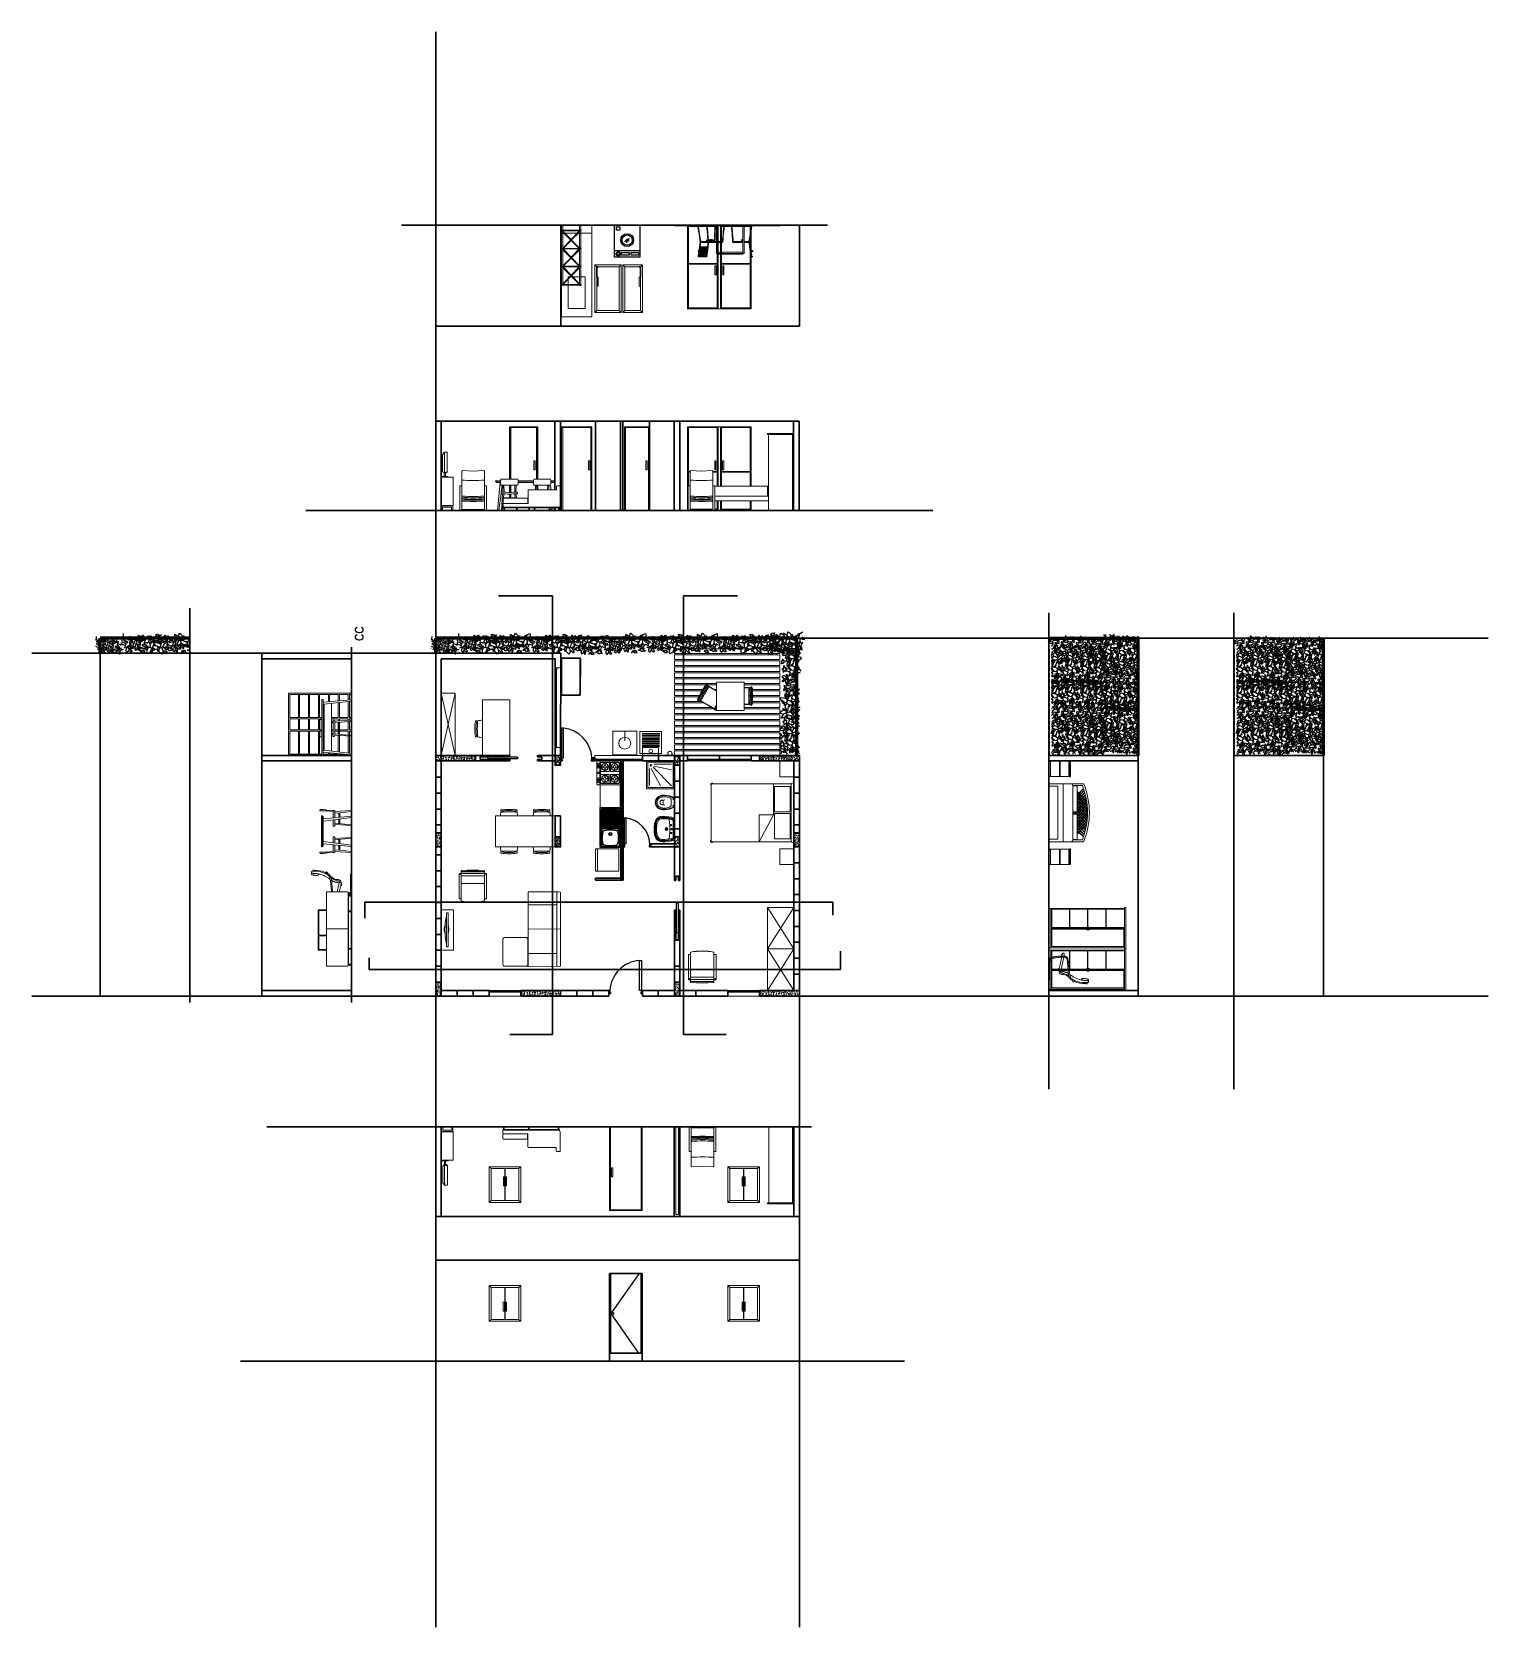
# Model space of a CAD drawing. Header units: inches. Extents: x 2013 to 15569, y -2551 to 2524.
# Drawn here: x 2013 to 5673, y -1487 to 2524 of the extents above; entities that cross this region are included whole.
import ezdxf

# ---------------------------------------------------------------- set-up
doc = ezdxf.new("R2010")
doc.units = ezdxf.units.IN
doc.header["$MEASUREMENT"] = 0
doc.linetypes.add('HIDDEN', pattern=[0.375, 0.25, -0.125])
doc.layers.get('0').update_dxf_attribs({"color": 80, "lineweight": 13})
for name, color, linetype, lineweight in [('A-DOOR-FULL', 90, 'Continuous', 25), ('A-ELEV-MBE1', 7, 'Continuous', 35), ('A-ELEV-MBE2', 4, 'Continuous', 25), ('A-ELEV-PATT', 8, 'Continuous', 18), ('A-FLOR-FTPT', 6, 'Continuous', 70), ('A-FLOR-PATT', 8, 'Continuous', 18), ('A-FURN', 8, 'Continuous', 18), ('A-GLAZ-FULL', 4, 'Continuous', 25), ('A-SECT-MCUT', 7, 'Continuous', 35), ('A-WALL-FULL', 7, 'Continuous', 35), ('costruzioni', 2, 'Continuous', 35)]:
    doc.layers.add(name, color=color, linetype=linetype, lineweight=lineweight)
for name, color, linetype in [('k_lavelli', 175, 'Continuous'), ('lavatrice', 251, 'Continuous'), ('VERDE_siepe', 96, 'Continuous')]:
    doc.layers.add(name, color=color, linetype=linetype)
doc.styles.add('E-ROMANS', font='romans.shx', dxfattribs={"width": 0.8})
pattern_1 = [(50, (6369.254, 8814.728), (9.1092334, -0.796954), [0.9525, -10.4775]), (355, (6369.254, 8814.728), (-1.762141, 9.552832), [0.762, -8.382]), (100.451, (6370.013, 8814.662), (7.347125, 8.755834), [0.8095, -8.9045]), (46.1842, (6369.254, 8817.268), (13.553952, -2.102116), [1.42875, -15.71625]), (96.6356, (6370.383, 8817.093), (11.870212, 12.371278), [1.21425, -13.35675]), (351.184, (6369.254, 8817.268), (11.87023, 12.371256), [1.143, -12.573]), (21, (6370.524, 8816.633), (7.580744, -5.113276), [0.9525, -10.4775]), (326, (6370.524, 8816.633), (3.090101, 9.209398), [0.762, -8.382]), (71.4514, (6371.155, 8816.207), (10.6708245, 4.096143), [0.8095, -8.9045]), (37.5, (6369.2537, 8814.7284), (0.1544302, 4.227752), [0, -8.2804, 0, -8.509, 0, -8.41375]), (7.5, (6369.2537, 8814.7284), (3.3409831, 5.0090287), [0, -4.8514, 0, -8.0899, 0, -3.20675]), (327.5, (6366.4216, 8814.7284), (6.7795298, -0.2864372), [0, -3.175, 0, -9.906, 0, -13.1445]), (317.5, (6365.1516, 8814.7284), (7.406459, 1.2713246), [0, -4.1275, 0, -6.5786, 0, -9.3345])]
pattern_2 = [(50, (6368.754, 8814.728), (9.1092334, -0.796954), [0.9525, -10.4775]), (355, (6368.754, 8814.728), (-1.762141, 9.552832), [0.762, -8.382]), (100.451, (6369.513, 8814.662), (7.347125, 8.755834), [0.8095, -8.9045]), (46.1842, (6368.754, 8817.268), (13.553952, -2.102116), [1.42875, -15.71625]), (96.6356, (6369.883, 8817.093), (11.870212, 12.371278), [1.21425, -13.35675]), (351.184, (6368.754, 8817.268), (11.87023, 12.371256), [1.143, -12.573]), (21, (6370.024, 8816.633), (7.580744, -5.113276), [0.9525, -10.4775]), (326, (6370.024, 8816.633), (3.090101, 9.209398), [0.762, -8.382]), (71.4514, (6370.655, 8816.207), (10.6708245, 4.096143), [0.8095, -8.9045]), (37.5, (6368.7537, 8814.7284), (0.1544302, 4.227752), [0, -8.2804, 0, -8.509, 0, -8.41375]), (7.5, (6368.7537, 8814.7284), (3.3409831, 5.0090287), [0, -4.8514, 0, -8.0899, 0, -3.20675]), (327.5, (6365.9216, 8814.7284), (6.7795298, -0.2864372), [0, -3.175, 0, -9.906, 0, -13.1445]), (317.5, (6364.6516, 8814.7284), (7.406459, 1.2713246), [0, -4.1275, 0, -6.5786, 0, -9.3345])]

msp = doc.modelspace()

# ---------------------------------------------------------------- texts
at = {"layer": 'A-WALL-FULL', "style": 'E-ROMANS', "width": 0.8}
msp.add_text('cc', height=30, rotation=90, dxfattribs=at).set_placement((2845.598, 992.154))

# ---------------------------------------------------------------- blocks, each defined once
blk = doc.blocks.new('A$C3DB733C8')
for p, q in [((-154.5, 98.4), (-154.5, 40.1)), ((66.8, 98.4), (66.8, 40.1)), ((-151.5, 35.4), (-43.8, 35.4)), ((63.8, 35.4), (-43.8, 35.4))]:
    blk.add_line(p, q)
for points in [[(-154.5, 98.4), (-154.3, 99), (-153.5, 99.2), (-45, 99.2), (-43.8, 98.2), (-43.8, 46.9), (-43.8, 33.6), (-150.8, 33.6), (-151.5, 34.1), (-151.5, 35.4), (-153.5, 35.3), (-154.3, 36.8), (-154.5, 40.1)], [(66.8, 98.4), (66.6, 99), (65.9, 99.2), (-42.6, 99.2), (-43.8, 98.2), (-43.8, 46.9), (-43.8, 33.6), (63.1, 33.6), (63.9, 34.1), (63.8, 35.4), (65.9, 35.3), (66.6, 36.8), (66.8, 40.1)], [(-148.8, 33.6), (-148.8, 25.6), (-151.1, 25.6), (-151.1, 33.8)], [(61.2, 33.6), (61.2, 25.6), (63.5, 25.6), (63.5, 33.8)]]:
    blk.add_lwpolyline(points)
blk = doc.blocks.new('divano lato')
for p, q in [((31.415, 8.832), (31.414, 8.736)), ((31.43, 8.84), (31.415, 8.832)), ((31.505, 8.84), (31.43, 8.84)), ((31.516, 8.834), (31.505, 8.84)), ((31.516, 8.349), (31.516, 8.834)), ((30.075, 8.469), (30.076, 8.492)), ((30.076, 8.446), (30.075, 8.469)), ((30.076, 8.492), (30.077, 8.511)), ((30.077, 8.425), (30.076, 8.446)), ((30.077, 8.511), (30.079, 8.525)), ((30.079, 8.408), (30.077, 8.425)), ((30.079, 8.525), (30.082, 8.531)), ((30.082, 8.531), (30.69, 8.531)), ((30.691, 8.527), (30.69, 8.531)), ((30.694, 8.511), (30.691, 8.527)), ((30.693, 8.409), (30.695, 8.424)), ((30.695, 8.49), (30.694, 8.511)), ((30.696, 8.467), (30.695, 8.49)), ((30.695, 8.444), (30.696, 8.467)), ((30.695, 8.424), (30.695, 8.444)), ((30.707, 8.736), (30.704, 8.723)), ((30.704, 8.723), (30.704, 8.397)), ((31.414, 8.736), (30.707, 8.736)), ((30.075, 8.397), (30.075, 8.296)), ((30.704, 8.397), (30.075, 8.397)), ((30.075, 8.296), (30.079, 8.296)), ((30.082, 8.397), (30.079, 8.408)), ((30.079, 8.292), (30.079, 8.299)), ((30.084, 8.304), (31.491, 8.304)), ((31.491, 8.288), (30.084, 8.288)), ((30.092, 8.219), (30.092, 8.288)), ((30.11, 8.219), (30.092, 8.219)), ((30.11, 8.288), (30.11, 8.219)), ((30.689, 8.397), (30.693, 8.409)), ((30.721, 8.219), (30.721, 8.288)), ((30.739, 8.219), (30.721, 8.219)), ((30.739, 8.288), (30.739, 8.219)), ((31.467, 8.219), (31.467, 8.288)), ((31.484, 8.219), (31.467, 8.219)), ((31.472, 8.303), (31.506, 8.32)), ((31.484, 8.288), (31.484, 8.219)), ((31.495, 8.299), (31.495, 8.292)), ((31.506, 8.32), (31.516, 8.349))]:
    blk.add_line(p, q)
for centre, start, end in [((30.084, 8.299), 90, 180), ((30.084, 8.292), 180, 270), ((31.491, 8.299), 360, 90), ((31.491, 8.292), 270, 0)]:
    blk.add_arc(centre, 0.00424, start, end)
blk = doc.blocks.new('poltrona frontale')
at = {"layer": 'A-FURN'}
for p, q in [((19.405, 1.59), (19.121, 1.59)), ((19.121, 1.569), (19.405, 1.569)), ((19.405, 1.59), (19.689, 1.59)), ((19.689, 1.569), (19.405, 1.569))]:
    blk.add_line(p, q, dxfattribs=at)
for points in [[(19.121, 1.819), (19.121, 2.561)], [(19.133, 2.571), (19.405, 2.56)], [(19.677, 2.571), (19.405, 2.56)], [(19.689, 1.819), (19.689, 2.561)]]:
    blk.add_lwpolyline(points, dxfattribs=at)
for points in [[(19.069, 2.19), (19.121, 2.19), (19.121, 1.568), (19.069, 1.568)], [(19.741, 2.19), (19.689, 2.19), (19.689, 1.568), (19.741, 1.568)], [(19.689, 1.833), (19.121, 1.833), (19.121, 1.805), (19.689, 1.805)]]:
    blk.add_lwpolyline(points, close=True, dxfattribs=at)
for centre, radius, start, end in [((19.134, 2.558), 0.0136, 84.7605, 167.239), ((19.675, 2.558), 0.0136, 12.761, 95.2395), ((19.4, 7.997), 5.673, 267.1838, 272.9169), ((19.406, 5.471), 3.583, 265.4461, 269.9874), ((19.405, 4.481), 2.626, 263.7977, 276.2023), ((19.145, 1.912), 0.0173, 91.5896, 233.4658), ((19.395, 5.108), 3.188, 265.491, 274.8472), ((19.407, 3.028), 1.232, 263.0099, 276.9901), ((19.404, 5.471), 3.583, 270.0126, 274.5539), ((19.663, 1.912), 0.0184, 309.0847, 84.7296)]:
    blk.add_arc(centre, radius, start, end, dxfattribs=at)
blk = doc.blocks.new('A$C36166433')
for p, q in [((-29, 43.4), (-26.1, 44.8)), ((-29, 43.4), (-27.9, 41.4)), ((-27.9, 41.4), (-25.2, 42.9)), ((-22.8, 39.8), (-23.7, 40.5)), ((-22, 39.2), (-22.8, 39.8)), ((-21.1, 38.7), (-22, 39.2)), ((-20.2, 38.3), (-21.1, 38.7)), ((-19.1, 38), (-20.2, 38.3)), ((-18, 37.7), (-19.1, 38)), ((-18.1, 35.8), (5.7, 33.6)), ((-16.7, 37.5), (-18, 37.7)), ((-15.3, 37.2), (-16.7, 37.5)), ((-13.6, 37), (-15.3, 37.2)), ((-11.7, 36.8), (-13.6, 37)), ((-9.8, 36.6), (-11.7, 36.8)), ((-7.7, 36.4), (-9.8, 36.6)), ((-5.7, 36.2), (-7.7, 36.4)), ((-3.7, 36), (-5.7, 36.2)), ((-1.8, 35.9), (-3.7, 36)), ((-0.1, 35.7), (-1.8, 35.9)), ((1.4, 35.5), (-0.1, 35.7)), ((2.8, 35.3), (1.4, 35.5)), ((3.9, 35.1), (2.8, 35.3)), ((4.9, 34.9), (3.9, 35.1)), ((5.8, 34.7), (4.9, 34.9)), ((5.7, 33.6), (6.4, 33.1)), ((6.5, 34.5), (5.8, 34.7)), ((6.4, 33.1), (7, 32.6)), ((7.1, 34.2), (6.5, 34.5)), ((7, 32.6), (7.4, 32.2)), ((7.6, 34), (7.1, 34.2)), ((7.4, 32.2), (7.8, 31.8)), ((8.1, 33.7), (7.6, 34)), ((7.8, 31.8), (8, 31.3)), ((8, 31.3), (8.2, 30.9)), ((8.4, 33.4), (8.1, 33.7)), ((8.2, 30.9), (8.3, 30.4)), ((8.3, 30.4), (8.3, 29.9)), ((8.3, 29.9), (8.4, 29.4)), ((8.4, 24.5), (8.3, 23.2)), ((8.7, 33), (8.4, 33.4)), ((8.4, 29.4), (8.5, 28.8)), ((8.5, 25.6), (8.4, 24.5)), ((8.5, 28.8), (8.5, 28.1)), ((8.5, 28.1), (8.5, 27.4)), ((8.5, 27.4), (8.5, 26.5)), ((8.5, 26.5), (8.5, 25.6)), ((9, 32.6), (8.7, 33)), ((9.2, 32.2), (9, 32.6)), ((9.4, 31.7), (9.2, 32.2)), ((9.5, 31.2), (9.4, 31.7)), ((9.7, 30.6), (9.5, 31.2)), ((9.8, 30), (9.7, 30.6)), ((9.9, 29.3), (9.8, 30)), ((10, 28.5), (9.9, 29.3)), ((10.1, 27.7), (10, 28.5)), ((10.2, 26.8), (10.1, 27.7)), ((10.2, 25.9), (10.2, 26.8)), ((10.2, 24.9), (10.2, 25.9)), ((10.2, 23.9), (10.2, 24.9)), ((-25.3, 7.1), (-25.3, 5.8)), ((-21.1, 7), (-25.3, 7.1)), ((-25.3, 5.8), (-21.2, 5.8)), ((-21.2, 5.8), (-19.2, 5.7)), ((-19, 6.9), (-21.1, 7)), ((-19.2, 5.7), (-16.7, 5.7)), ((-16.5, 7), (-19, 6.9)), ((-16.7, 5.7), (-14.1, 5.6)), ((-13.8, 7.1), (-16.5, 7)), ((-14.1, 5.6), (-11.3, 5.6)), ((-10.9, 7.1), (-13.8, 7.1)), ((-11.3, 5.6), (-8.5, 5.7)), ((-8.1, 7.1), (-10.9, 7.1)), ((-8.5, 5.7), (-5.8, 5.7)), ((-5.3, 7.2), (-8.1, 7.1)), ((-5.8, 5.7), (-3.2, 5.8)), ((-2.8, 7.2), (-5.3, 7.2)), ((-3.2, 5.8), (-1, 5.8)), ((-0.6, 7.2), (-2.8, 7.2)), ((-1, 5.8), (0.9, 5.9)), ((1.1, 7.3), (-0.6, 7.2)), ((0.9, 5.9), (2.4, 6)), ((2.5, 7.4), (1.1, 7.3)), ((2.4, 6), (3.6, 6.2)), ((3.5, 7.5), (2.5, 7.4)), ((4.3, 7.5), (3.5, 7.5)), ((3.6, 6.2), (4.5, 6.3)), ((4.8, 7.6), (4.3, 7.5)), ((4.5, 6.3), (5.2, 6.4)), ((5.2, 7.7), (4.8, 7.6)), ((5.4, 7.9), (5.2, 7.7)), ((5.2, 6.4), (5.7, 6.6)), ((5.5, 8), (5.4, 7.9)), ((5.7, 8.1), (5.5, 8)), ((5.8, 8.3), (5.7, 8.1)), ((5.7, 6.6), (6.1, 6.7)), ((6, 8.5), (5.8, 8.3)), ((6.1, 8.8), (6, 8.5)), ((6.3, 9.2), (6.1, 8.8)), ((6.1, 6.7), (6.4, 6.9)), ((6.5, 9.8), (6.3, 9.2)), ((6.4, 6.9), (6.7, 7.1)), ((6.6, 10.5), (6.5, 9.8)), ((6.8, 11.5), (6.6, 10.5)), ((6.7, 7.1), (6.9, 7.3)), ((7, 12.7), (6.8, 11.5)), ((6.9, 7.3), (7.1, 7.6)), ((7.2, 14), (7, 12.7)), ((7.1, 7.6), (7.3, 7.8)), ((7.5, 15.5), (7.2, 14)), ((7.3, 7.8), (7.5, 8.1)), ((7.7, 17.1), (7.5, 15.5)), ((7.5, 8.1), (7.6, 8.5)), ((7.6, 8.5), (7.8, 8.9)), ((7.9, 18.7), (7.7, 17.1)), ((7.8, 8.9), (7.9, 9.3)), ((8, 20.3), (7.9, 18.7)), ((7.9, 9.3), (8.1, 9.8)), ((8.2, 21.8), (8, 20.3)), ((8.1, 9.8), (8.2, 10.4)), ((8.3, 23.2), (8.2, 21.8)), ((8.2, 10.4), (8.3, 11)), ((8.3, 11), (8.5, 11.7)), ((8.5, 11.7), (8.6, 12.5)), ((8.6, 12.5), (8.8, 13.3)), ((8.8, 13.3), (8.9, 14.2)), ((8.9, 14.2), (9.1, 15.1)), ((9.1, 15.1), (9.3, 16.1)), ((9.3, 16.1), (9.4, 17.2)), ((9.4, 17.2), (9.6, 18.3)), ((9.6, 18.3), (9.8, 19.4)), ((9.8, 19.4), (9.9, 20.5)), ((9.9, 20.5), (10, 21.7)), ((10, 21.7), (10.1, 22.8)), ((10.1, 22.8), (10.2, 23.9))]:
    blk.add_line(p, q)
for points in [[(-29.5, 63.7), (-29.5, 63.7), (-31.5, 63.7), (-31.5, 61.7), (-29.7, 61.7)], [(-28.8, 65.6), (-27.5, 65.6)], [(-27.5, 65.6), (-27.3, 65.5), (-27.2, 65.3), (-27.1, 65), (-26.9, 64.7), (-26.8, 64.3), (-26.7, 63.8), (-26.6, 63.3), (-26.6, 62.7), (-26.5, 62.1), (-26.5, 61.4), (-26.4, 60.7), (-26.4, 60), (-26.3, 59.2), (-26.2, 58.3), (-26.1, 57.3), (-26, 56.3), (-25.8, 55.2), (-25.5, 54), (-25.2, 52.8), (-24.9, 51.6), (-24.5, 50.4), (-24.1, 49.1), (-23.6, 47.9), (-23.1, 46.7), (-22.6, 45.6), (-22, 44.6), (-21.4, 43.5), (-20.8, 42.6), (-20.2, 41.6), (-19.6, 40.8), (-19, 39.9), (-18.4, 39.1), (-17.9, 38.3), (-17.4, 37.6)], [(-25.8, 55.5), (-25.5, 55.4), (-25.2, 55.3), (-24.9, 55.2), (-24.6, 55.3), (-24.4, 55.3), (-24.2, 55.5), (-24, 55.6), (-23.8, 55.8), (-23.7, 55.9), (-23.6, 56.1), (-23.5, 56.4), (-23.5, 56.6), (-23.4, 56.9), (-23.4, 57.3), (-23.4, 57.7), (-23.4, 58.2), (-23.5, 58.8), (-23.5, 59.5), (-23.6, 60.1), (-23.7, 60.8), (-23.8, 61.5), (-23.9, 62.2), (-24, 62.8), (-24.1, 63.3), (-24.2, 63.8), (-24.3, 64.2), (-24.4, 64.5), (-24.6, 64.8), (-24.7, 65), (-24.8, 65.2), (-25, 65.3), (-25.2, 65.4), (-25.4, 65.5), (-25.6, 65.5), (-25.8, 65.5), (-26, 65.5), (-26.3, 65.5), (-26.5, 65.4), (-26.8, 65.2), (-27.1, 64.9)], [(-26.7, 63.5), (-26.7, 63.5)], [(-16.1, 35.6), (-15.9, 35.4), (-15.5, 34.7), (-15.1, 34.1), (-14.8, 33.4), (-14.5, 32.9), (-14.3, 32.3), (-14.1, 31.8), (-13.9, 31.3), (-13.8, 30.8), (-13.7, 30.3), (-13.6, 29.9), (-13.5, 29.5), (-13.4, 29.1), (-13.3, 28.7), (-13.3, 28.4), (-13.2, 28.1), (-13.1, 27.7), (-13.1, 27.4), (-13, 27.1), (-12.9, 26.8), (-12.8, 26.6), (-12.7, 26.3), (-12.6, 26), (-12.5, 25.8), (-12.4, 25.5), (-12.3, 25.3), (-12.3, 25), (-12.3, 24.8), (-12.3, 24.5), (-12.4, 24.3), (-12.5, 24.1), (-12.7, 23.9), (-12.9, 23.7), (-13.1, 23.6), (-13.3, 23.6), (-13.5, 23.6), (-13.7, 23.6), (-14, 23.8), (-14.2, 24), (-14.4, 24.3), (-14.7, 24.7), (-14.9, 25.2), (-15.2, 25.9), (-15.5, 26.6), (-15.8, 27.5), (-16.1, 28.6), (-16.5, 29.7), (-16.9, 30.9), (-17.5, 32.2), (-18.1, 33.5), (-18.9, 34.9), (-19.7, 36.1)], [(-12.8, 23.8), (-11.6, 24.2), (-9.9, 24.7), (-7.9, 25.2), (-5.5, 25.7), (-3.1, 26.3), (-0.6, 26.8), (1.8, 27.3), (4, 27.8), (5.9, 28.1), (7.5, 28.4), (8.5, 28.6)], [(8.5, 25.4), (7.7, 25.2), (6, 24.9), (4, 24.4), (1.9, 24), (-0.2, 23.5), (-2.4, 23), (-4.4, 22.5), (-6.2, 22.1), (-7.9, 21.8), (-9.1, 21.5), (-10.2, 21.3), (-10.9, 21.2), (-11.5, 21.2), (-11.8, 21.2), (-12.1, 21.3), (-12.3, 21.4), (-12.4, 21.6), (-12.5, 21.8), (-12.6, 22), (-12.7, 22.3), (-12.7, 22.6), (-12.8, 22.9), (-12.8, 23.2), (-12.8, 23.5), (-12.8, 23.8)], [(10, 28.8), (10, 28.8), (10.9, 29), (11.6, 29.1), (12.2, 29.1), (12.7, 29.1), (13.1, 29.2), (13.4, 29.1), (13.7, 29.1), (13.9, 29.1), (14.1, 29), (14.2, 29), (14.3, 28.9), (14.3, 28.7), (14.4, 28.6), (14.4, 28.5), (14.5, 28.3), (14.5, 28.2), (14.5, 28), (14.5, 27.8), (14.6, 27.7), (14.6, 27.5), (14.5, 27.4), (14.5, 27.2), (14.5, 27.1), (14.4, 27), (14.4, 26.9), (14.2, 26.8), (14.1, 26.7), (13.9, 26.6), (13.6, 26.5), (13.2, 26.4), (12.8, 26.3), (12.2, 26.2), (11.4, 26), (10.4, 25.8), (10.2, 25.8)], [(11.4, 26), (11.5, 25.2), (13.4, 25.5), (13.2, 26.4)], [(-10.3, 20.1), (-10.7, 21.3)], [(-10.3, 20.1), (-8.4, 20.6), (-8.7, 21.6)]]:
    blk.add_lwpolyline(points)
for centre in [(-22.5, 38.5), (9.3, 25.7), (9.2, 23.1)]:
    blk.add_circle(centre, 0.295)
for centre, radius, start, end in [((3.5, 58.9), 34.4, 175.3648, 205.4972), ((6.1, 60.3), 35.8, 172.3224, 213.5756), ((-28.9, 65.1), 0.502, 86.3923, 181.379), ((-17.2, 45.8), 10.1, 201.3538, 264.8456), ((-31.9, 26.1), 14.7, 356.7367, 49.6259), ((-11.5, 27), 6.12, 196.9137, 278.108)]:
    blk.add_arc(centre, radius, start, end)
blk = doc.blocks.new('A$C08E36EE4')
for p, q in [((-28, 59.1), (-28.6, 59.1)), ((-28.6, 55.8), (-11.7, 55.8)), ((5.1, 55.8), (-11.7, 55.8)), ((4.6, 59.1), (5.1, 59.1)), ((-25.4, 44.9), (-11.7, 44.9)), ((1.9, 44.9), (-11.7, 44.9)), ((-19.8, 18.2), (-11.5, 18.2)), ((-3.6, 18.2), (-11.9, 18.2))]:
    blk.add_line(p, q)
for points in [[(-31.7, 22.7), (-28.6, 22.7), (-28.6, 59.4), (-31.7, 59.4)], [(-31.7, 59.4), (-28.6, 59.4), (-28.6, 58.3), (-31.7, 58.3)], [(-28.6, 63.4), (-27.6, 63.4), (-27.6, 61.8), (-28.6, 61.8)], [(5.1, 63.4), (4.2, 63.4), (4.2, 61.8), (5.1, 61.8)], [(8.3, 22.7), (5.1, 22.7), (5.1, 59.4), (8.3, 59.4)], [(8.3, 59.4), (5.1, 59.4), (5.1, 58.3), (8.3, 58.3)]]:
    blk.add_lwpolyline(points, close=True)
for points in [[(-28.6, 61.8), (-28.6, 19.4)], [(-28, 61.8), (-11.7, 61.8)], [(-11.7, 59.1), (-28, 59.1)], [(-27.6, 63.2), (-20.1, 63.9), (-11.7, 64.2)], [(-27.6, 62.1), (-20.4, 62.7), (-11.7, 63.1)], [(4.2, 63.2), (-3.4, 63.9), (-11.7, 64.2)], [(4.1, 62.1), (-3, 62.7), (-11.7, 63.1)], [(4.6, 61.8), (-11.7, 61.8)], [(-11.7, 59.1), (4.6, 59.1)], [(5.1, 61.8), (5.1, 19.4)]]:
    blk.add_lwpolyline(points)
for centre, radius, start, end in [((-25.1, 51.4), 6.56, 237.8862, 267.5576), ((-25.1, 38.3), 6.56, 92.4424, 122.1138), ((1.7, 51.4), 6.56, 272.4424, 302.1138), ((1.7, 38.3), 6.56, 57.8862, 87.5576), ((-20.6, 46.3), 28, 253.4121, 271.5567), ((-2.9, 46.3), 28, 268.4433, 286.5879)]:
    blk.add_arc(centre, radius, start, end)
blk = doc.blocks.new('A$C245B2C86')
for p, q in [((-86, 181.4), (-84.9, 182.4)), ((-47.9, 170.5), (-47.9, 84.8)), ((24.3, 182.4), (24, 84.8)), ((97.3, 84.8), (97.3, 170.5)), ((50, 79.2), (50, 84.8)), ((135.9, 79.2), (136.1, 84.8))]:
    blk.add_line(p, q)
for points in [[(-86, 181.4), (-87.2, 176.1), (-87.2, 84.8), (136.2, 84.8), (135.8, 181), (135.1, 182.4), (-84.9, 182.4)], [(-87.2, 176.1), (-86.5, 171.9), (-85.8, 170.5), (135.1, 170.5), (135.8, 171.7)]]:
    blk.add_lwpolyline(points)
blk.add_lwpolyline([(55, 84.2), (130.9, 84.2, -0.414214), (135.9, 79.2), (135.9, 14.7, -0.414214), (130.9, 9.7), (55, 9.7, -0.414214), (50, 14.7), (50, 79.2, -0.414214)], format="xyb", close=True)
blk = doc.blocks.new('finestra 1')
at = {"layer": 'A-FLOR-PATT'}
for points in [[(43.09, -91.33), (43.09, -91.328), (43.076, -91.328), (43.076, -91.307), (43.09, -91.307), (43.09, -91.304), (43.073, -91.304), (43.073, -91.33)], [(43.857, -91.33), (43.857, -91.328), (43.871, -91.328), (43.871, -91.307), (43.857, -91.307), (43.857, -91.304), (43.873, -91.304), (43.873, -91.33)]]:
    blk.add_hatch(color=256, dxfattribs=at).paths.add_polyline_path(points)
at = {"layer": 'A-FURN'}
for p, q in [((43.073, -91.294), (43.873, -91.294)), ((43.873, -91.434), (43.073, -91.434))]:
    blk.add_line(p, q, dxfattribs=at)
at = {"layer": 'A-GLAZ-FULL'}
for p, q in [((43.073, -91.304), (43.873, -91.304)), ((43.09, -91.304), (43.073, -91.304)), ((43.073, -91.33), (43.873, -91.33)), ((43.076, -91.328), (43.076, -91.307)), ((43.09, -91.328), (43.076, -91.328)), ((43.08, -91.311), (43.109, -91.311)), ((43.08, -91.324), (43.08, -91.311)), ((43.08, -91.324), (43.109, -91.324)), ((43.873, -91.304), (43.09, -91.304)), ((43.09, -91.307), (43.09, -91.304)), ((43.09, -91.33), (43.09, -91.328)), ((43.099, -91.315), (43.842, -91.315)), ((43.099, -91.32), (43.099, -91.315)), ((43.099, -91.32), (43.842, -91.32)), ((43.109, -91.315), (43.109, -91.311)), ((43.109, -91.324), (43.109, -91.32)), ((43.861, -91.311), (43.832, -91.311)), ((43.832, -91.315), (43.832, -91.311)), ((43.832, -91.324), (43.832, -91.32)), ((43.861, -91.324), (43.832, -91.324)), ((43.842, -91.315), (43.842, -91.32)), ((43.861, -91.324), (43.861, -91.311)), ((43.873, -91.304), (43.873, -91.33))]:
    blk.add_line(p, q, dxfattribs=at)
at = {"layer": 'A-WALL-FULL'}
for p, q in [((43.073, -91.294), (43.073, -91.434)), ((43.873, -91.434), (43.873, -91.294))]:
    blk.add_line(p, q, dxfattribs=at)
blk = doc.blocks.new('doccia')
at = {"layer": 'A-FURN'}
for p, q in [((53.81, -83.602), (53.81, -84.026)), ((54.091, -84.034), (53.856, -83.602)), ((54.362, -84.038), (53.902, -83.571)), ((53.918, -83.491), (54.363, -83.491)), ((54.367, -83.635), (53.926, -83.538))]:
    blk.add_line(p, q, dxfattribs=at)
for points in [[(53.738, -83.411), (54.438, -83.411), (54.438, -84.111), (53.738, -84.111)], [(53.768, -83.441), (54.408, -83.441), (54.408, -84.081), (53.768, -84.081)]]:
    blk.add_lwpolyline(points, close=True, dxfattribs=at)
blk.add_circle((53.847, -83.52), 0.02, dxfattribs=at)
blk = doc.blocks.new('porta scorrevole')
at = {"layer": 'A-DOOR-FULL'}
for p, q in [((113.376, -84.257), (113.376, -85.007)), ((113.376, -84.257), (113.421, -84.257)), ((113.421, -84.257), (113.421, -85.007)), ((113.376, -85.007), (113.421, -85.007))]:
    blk.add_line(p, q, dxfattribs=at)
blk = doc.blocks.new('letto')
at = {"layer": 'A-FURN'}
for p, q in [((27.439, 13.524), (25.423, 13.524)), ((25.423, 12.065), (25.423, 13.524)), ((26.99, 12.747), (26.99, 13.524)), ((27.433, 13.506), (27.433, 12.08)), ((27.498, 13.506), (27.498, 12.08)), ((26.99, 12.747), (26.631, 12.747)), ((26.631, 12.747), (26.631, 12.066)), ((26.99, 12.747), (26.631, 12.066)), ((25.423, 12.065), (27.436, 12.066))]:
    blk.add_line(p, q, dxfattribs=at)
for points in [[(27.408, 13.455), (27.408, 12.815), (27.013, 12.815), (27.013, 13.455)], [(27.408, 12.777), (27.408, 12.137), (27.013, 12.137), (27.013, 12.777)]]:
    blk.add_lwpolyline(points, close=True, dxfattribs=at)
for centre, radius, start, end in [((25.439, 13.51), 0.032, 25.9785, 241.2286), ((27.465, 13.506), 0.0323, 0.6423, 179.7148), ((25.434, 12.077), 0.0324, 108.721, 339.676), ((27.465, 12.081), 0.0324, 181.2656, 357.9557)]:
    blk.add_arc(centre, radius, start, end, dxfattribs=at)
blk = doc.blocks.new('lavabo')
at = {"layer": 'k_lavelli', "color": 251}
for p, q in [((15.727, 25.477), (15.727, 26.23)), ((15.727, 26.23), (16.104, 26.23)), ((15.749, 26.188), (15.749, 25.518)), ((15.756, 26.188), (15.756, 25.518)), ((15.774, 25.822), (15.774, 26.19)), ((15.779, 26.219), (16.06, 26.219)), ((15.779, 26.211), (16.06, 26.211)), ((15.792, 25.822), (15.792, 26.196)), ((15.811, 25.822), (15.811, 26.196)), ((15.829, 25.822), (15.829, 26.196)), ((15.847, 25.822), (15.847, 26.196)), ((15.865, 25.822), (15.865, 26.196)), ((15.883, 25.822), (15.883, 26.196)), ((15.901, 25.822), (15.901, 26.196)), ((15.919, 25.822), (15.919, 26.196)), ((15.938, 25.822), (15.938, 26.196)), ((15.956, 25.822), (15.956, 26.196)), ((15.974, 25.822), (15.974, 26.196)), ((15.992, 25.822), (15.992, 26.196)), ((16.01, 25.822), (16.01, 26.196)), ((16.028, 25.822), (16.028, 26.196)), ((16.047, 25.822), (16.047, 26.196)), ((16.065, 25.822), (16.065, 26.181)), ((16.083, 26.188), (16.083, 25.518)), ((16.09, 26.188), (16.09, 25.518)), ((16.104, 26.23), (16.104, 25.477)), ((16.06, 25.496), (15.779, 25.496)), ((16.104, 25.477), (15.727, 25.477)), ((16.06, 25.488), (15.779, 25.488))]:
    blk.add_line(p, q, dxfattribs=at)
for centre, radius in [((16.064, 25.797), 0.0122), ((15.919, 25.732), 0.0286), ((15.919, 25.732), 0.0207)]:
    blk.add_circle(centre, radius, dxfattribs=at)
for centre, radius, start, end in [((15.779, 26.188), 0.0301, 90, 180), ((15.779, 26.188), 0.0226, 90, 180), ((16.06, 26.188), 0.0301, 0, 90), ((16.06, 26.188), 0.0226, 0, 90), ((15.828, 25.739), 0.0565, 100.3812, 172.77), ((15.919, 25.239), 0.565, 90, 100.3812), ((15.919, 25.239), 0.565, 79.6188, 90), ((16.011, 25.739), 0.0565, 7.23, 79.6188), ((15.779, 25.518), 0.0301, 180, 270), ((15.779, 25.518), 0.0226, 180, 270), ((16.61, 25.659), 0.843, 174.0822, 180.001), ((16.61, 25.659), 0.843, 179.999, 185.9178), ((15.828, 25.579), 0.0565, 187.23, 259.6188), ((15.919, 26.079), 0.565, 259.6188, 270), ((15.919, 26.079), 0.565, 270, 280.3812), ((16.011, 25.579), 0.0565, 280.3812, 352.77), ((16.06, 25.518), 0.0226, 270, 0), ((16.06, 25.518), 0.0301, 270, 0), ((15.229, 25.659), 0.843, 359.999, 5.9178), ((15.229, 25.659), 0.843, 354.0822, 0.001)]:
    blk.add_arc(centre, radius, start, end, dxfattribs=at)

# ---------------------------------------------------------------- hatches: boundary and pattern name
at = {"layer": 'A-FLOR-PATT'}
for points in [[(3331.661, 922.834), (3331.411, 922.834), (3331.411, 924.25), (3329.286, 924.25), (3329.286, 922.834), (3329.036, 922.834), (3329.036, 924.5), (3331.661, 924.5)], [(3331.661, 726.17), (3331.411, 726.17), (3331.411, 724.753), (3329.286, 724.753), (3329.286, 726.17), (3329.036, 726.17), (3329.036, 724.503), (3331.661, 724.503)], [(3428.046, 691.888), (3429.462, 691.888), (3429.462, 691.638), (3427.796, 691.638), (3427.796, 694.263), (3428.046, 694.263)], [(3493.546, 691.888), (3492.129, 691.888), (3492.129, 691.638), (3493.796, 691.638), (3493.796, 694.263), (3493.546, 694.263)], [(3498.046, 691.888), (3499.462, 691.888), (3499.462, 691.638), (3497.796, 691.638), (3497.796, 694.263), (3498.046, 694.263)], [(3547.546, 691.888), (3546.129, 691.888), (3546.129, 691.638), (3547.796, 691.638), (3547.796, 694.263), (3547.546, 694.263)], [(3163.462, 110.013), (3163.462, 110.263), (3162.046, 110.263), (3162.046, 112.388), (3163.462, 112.388), (3163.462, 112.638), (3161.796, 112.638), (3161.796, 110.013)], [(3240.129, 110.013), (3240.129, 110.263), (3241.546, 110.263), (3241.546, 112.388), (3240.129, 112.388), (3240.129, 112.638), (3241.796, 112.638), (3241.796, 110.013)], [(3763.462, 110.013), (3763.462, 110.263), (3762.046, 110.263), (3762.046, 112.388), (3763.462, 112.388), (3763.462, 112.638), (3761.796, 112.638), (3761.796, 110.013)], [(3840.129, 110.013), (3840.129, 110.263), (3841.546, 110.263), (3841.546, 112.388), (3840.129, 112.388), (3840.129, 112.638), (3841.796, 112.638), (3841.796, 110.013)]]:
    msp.add_hatch(color=256, dxfattribs=at).paths.add_polyline_path(points)
h = msp.add_hatch(dxfattribs=at)
h.set_pattern_fill('AR-CONC', color=256, scale=0.05, style=0)
h.set_pattern_definition(pattern_1)
h.paths.add_polyline_path([(3027.796, 704.638), (3027.796, 690.638), (3127.796, 690.638), (3127.796, 704.208, 0.36681467), (3124.658, 703.638), (3124.271, 703.956, -0.08957843), (3125.075, 704.638)])
h = msp.add_hatch(dxfattribs=at)
h.set_pattern_fill('AR-CONC', color=256, scale=0.05, style=0)
h.set_pattern_definition(pattern_2)
h.paths.add_polyline_path([(3341.796, 704.638), (3327.796, 704.638), (3327.796, 679.638), (3341.796, 679.638)])
h = msp.add_hatch(dxfattribs=at)
h.set_pattern_fill('AR-CONC', color=256, scale=0.05, style=0)
h.set_pattern_definition([(50, (6368.254, 8814.728), (9.1092334, -0.796954), [0.9525, -10.4775]), (355, (6368.254, 8814.728), (-1.762141, 9.552832), [0.762, -8.382]), (100.451, (6369.013, 8814.662), (7.347125, 8.755834), [0.8095, -8.9045]), (46.1842, (6368.254, 8817.268), (13.553952, -2.102116), [1.42875, -15.71625]), (96.6356, (6369.383, 8817.093), (11.870212, 12.371278), [1.21425, -13.35675]), (351.184, (6368.254, 8817.268), (11.87023, 12.371256), [1.143, -12.573]), (21, (6369.524, 8816.633), (7.580744, -5.113276), [0.9525, -10.4775]), (326, (6369.524, 8816.633), (3.090101, 9.209398), [0.762, -8.382]), (71.4514, (6370.155, 8816.207), (10.6708245, 4.096143), [0.8095, -8.9045]), (37.5, (6368.2537, 8814.7284), (0.1544302, 4.227752), [0, -8.2804, 0, -8.509, 0, -8.41375]), (7.5, (6368.2537, 8814.7284), (3.3409831, 5.0090287), [0, -4.8514, 0, -8.0899, 0, -3.20675]), (327.5, (6365.4216, 8814.7284), (6.7795298, -0.2864372), [0, -3.175, 0, -9.906, 0, -13.1445]), (317.5, (6364.1516, 8814.7284), (7.406459, 1.2713246), [0, -4.1275, 0, -6.5786, 0, -9.3345])])
h.paths.add_polyline_path([(3627.796, 679.638), (3641.796, 679.638), (3641.796, 704.638), (3627.796, 704.638)])
h = msp.add_hatch(dxfattribs=at)
h.set_pattern_fill('AR-CONC', color=256, scale=0.05, style=0)
h.set_pattern_definition([(50, (7188.254, 9404.728), (9.1092334, -0.796954), [0.9525, -10.4775]), (355, (7188.254, 9404.728), (-1.762141, 9.552832), [0.762, -8.382]), (100.451, (7189.013, 9404.662), (7.347125, 8.755834), [0.8095, -8.9045]), (46.1842, (7188.254, 9407.268), (13.553952, -2.102116), [1.42875, -15.71625]), (96.6356, (7189.383, 9407.093), (11.870212, 12.371278), [1.21425, -13.35675]), (351.184, (7188.254, 9407.268), (11.87023, 12.371256), [1.143, -12.573]), (21, (7189.524, 9406.633), (7.580744, -5.113276), [0.9525, -10.4775]), (326, (7189.524, 9406.633), (3.090101, 9.209398), [0.762, -8.382]), (71.4514, (7190.155, 9406.207), (10.6708245, 4.096143), [0.8095, -8.9045]), (37.5, (7188.2537, 9404.7284), (0.1544302, 4.227752), [0, -8.2804, 0, -8.509, 0, -8.41375]), (7.5, (7188.2537, 9404.7284), (3.3409831, 5.0090287), [0, -4.8514, 0, -8.0899, 0, -3.20675]), (327.5, (7185.4216, 9404.7284), (6.7795298, -0.2864372), [0, -3.175, 0, -9.906, 0, -13.1445]), (317.5, (7184.1516, 9404.7284), (7.406459, 1.2713246), [0, -4.1275, 0, -6.5786, 0, -9.3345])])
h.paths.add_polyline_path([(3841.796, 704.638), (3841.796, 690.638), (3941.796, 690.638), (3941.796, 704.638)])
h = msp.add_hatch(dxfattribs=at)
h.set_pattern_fill('AR-CONC', color=256, scale=0.05, style=0)
h.set_pattern_definition(pattern_1)
h.paths.add_polyline_path([(3041.796, 509.638), (3027.796, 509.638), (3027.796, 474.638), (3041.796, 474.638)])
h = msp.add_hatch(dxfattribs=at)
h.set_pattern_fill('AR-CONC', color=256, scale=0.05, style=0)
h.set_pattern_definition(pattern_2)
h.paths.add_polyline_path([(3341.796, 499.638), (3327.796, 499.638), (3327.796, 474.638), (3341.796, 474.638)])
h = msp.add_hatch(dxfattribs=at)
h.set_pattern_fill('AR-CONC', color=256, scale=0.05, style=0)
h.set_pattern_definition([(50, (6368.254, 8814.728), (9.1092334, -0.796954), [0.9525, -10.4775]), (355, (6368.254, 8814.728), (-1.762141, 9.552832), [0.762, -8.382]), (100.451, (6369.013, 8814.662), (7.347125, 8.755834), [0.8095, -8.9045]), (46.1842, (6368.254, 8817.268), (13.553952, -2.102116), [1.42875, -15.71625]), (96.6356, (6369.383, 8817.093), (11.870212, 12.371278), [1.21425, -13.35675]), (351.184, (6368.254, 8817.268), (11.87023, 12.371256), [1.143, -12.573]), (21, (6369.524, 8816.633), (7.580744, -5.113276), [0.9525, -10.4775]), (326, (6369.524, 8816.633), (3.090101, 9.209398), [0.762, -8.382]), (71.4514, (6370.155, 8816.207), (10.6708245, 4.096143), [0.8095, -8.9045]), (37.5, (6368.2537, 8814.7284), (0.1544302, 4.227752), [0, -8.2804, 0, -8.509, 0, -8.41375]), (7.5, (6368.2537, 8814.7284), (3.3409831, 5.0090287), [0, -4.8514, 0, -8.0899, 0, -3.20675]), (327.5, (6365.4216, 8814.7284), (6.7795298, -0.2864372), [0, -3.175, 0, -9.906, 0, -13.1445]), (317.5, (6364.1516, 8814.7284), (7.406459, 1.2713246), [0, -4.1275, 0, -6.5786, 0, -9.3345])])
h.paths.add_polyline_path([(3627.796, 474.638), (3641.796, 474.638), (3641.796, 499.638), (3627.796, 499.638)])
h = msp.add_hatch(dxfattribs=at)
h.set_pattern_fill('AR-CONC', color=256, scale=0.05, style=0)
h.set_pattern_definition([(50, (7268.254, 8814.728), (9.1092334, -0.796954), [0.9525, -10.4775]), (355, (7268.254, 8814.728), (-1.762141, 9.552832), [0.762, -8.382]), (100.451, (7269.013, 8814.662), (7.347125, 8.755834), [0.8095, -8.9045]), (46.1842, (7268.254, 8817.268), (13.553952, -2.102116), [1.42875, -15.71625]), (96.6356, (7269.383, 8817.093), (11.870212, 12.371278), [1.21425, -13.35675]), (351.184, (7268.254, 8817.268), (11.87023, 12.371256), [1.143, -12.573]), (21, (7269.524, 8816.633), (7.580744, -5.113276), [0.9525, -10.4775]), (326, (7269.524, 8816.633), (3.090101, 9.209398), [0.762, -8.382]), (71.4514, (7270.155, 8816.207), (10.6708245, 4.096143), [0.8095, -8.9045]), (37.5, (7268.2537, 8814.7284), (0.1544302, 4.227752), [0, -8.2804, 0, -8.509, 0, -8.41375]), (7.5, (7268.2537, 8814.7284), (3.3409831, 5.0090287), [0, -4.8514, 0, -8.0899, 0, -3.20675]), (327.5, (7265.4216, 8814.7284), (6.7795298, -0.2864372), [0, -3.175, 0, -9.906, 0, -13.1445]), (317.5, (7264.1516, 8814.7284), (7.406459, 1.2713246), [0, -4.1275, 0, -6.5786, 0, -9.3345])])
h.paths.add_polyline_path([(3941.796, 509.638), (3927.796, 509.638), (3927.796, 474.638), (3941.796, 474.638)])
h = msp.add_hatch(dxfattribs=at)
h.set_pattern_fill('AR-CONC', color=256, scale=0.05, style=0)
h.set_pattern_definition(pattern_1)
h.paths.add_polyline_path([(3027.796, 99.638), (3041.796, 99.638), (3041.796, 134.638), (3027.796, 134.638)])
h = msp.add_hatch(dxfattribs=at)
h.set_pattern_fill('AR-CONC', color=256, scale=0.05, style=0)
h.set_pattern_definition([(50, (6968.254, 8439.728), (9.1092334, -0.796954), [0.9525, -10.4775]), (355, (6968.254, 8439.728), (-1.762141, 9.552832), [0.762, -8.382]), (100.451, (6969.013, 8439.662), (7.347125, 8.755834), [0.8095, -8.9045]), (46.1842, (6968.254, 8442.268), (13.553952, -2.102116), [1.42875, -15.71625]), (96.6356, (6969.383, 8442.093), (11.870212, 12.371278), [1.21425, -13.35675]), (351.184, (6968.254, 8442.268), (11.87023, 12.371256), [1.143, -12.573]), (21, (6969.524, 8441.633), (7.580744, -5.113276), [0.9525, -10.4775]), (326, (6969.524, 8441.633), (3.090101, 9.209398), [0.762, -8.382]), (71.4514, (6970.155, 8441.207), (10.6708245, 4.096143), [0.8095, -8.9045]), (37.5, (6968.2537, 8439.7284), (0.1544302, 4.227752), [0, -8.2804, 0, -8.509, 0, -8.41375]), (7.5, (6968.2537, 8439.7284), (3.3409831, 5.0090287), [0, -4.8514, 0, -8.0899, 0, -3.20675]), (327.5, (6965.4216, 8439.7284), (6.7795298, -0.2864372), [0, -3.175, 0, -9.906, 0, -13.1445]), (317.5, (6964.1516, 8439.7284), (7.406459, 1.2713246), [0, -4.1275, 0, -6.5786, 0, -9.3345])])
h.paths.add_polyline_path([(3641.796, 134.638), (3627.796, 134.638), (3627.796, 99.638), (3641.796, 99.638)])
h = msp.add_hatch(dxfattribs=at)
h.set_pattern_fill('AR-CONC', color=256, scale=0.05, style=0)
h.set_pattern_definition([(50, (6588.254, 8814.728), (9.1092334, -0.796954), [0.9525, -10.4775]), (355, (6588.254, 8814.728), (-1.762141, 9.552832), [0.762, -8.382]), (100.451, (6589.013, 8814.662), (7.347125, 8.755834), [0.8095, -8.9045]), (46.1842, (6588.254, 8817.268), (13.553952, -2.102116), [1.42875, -15.71625]), (96.6356, (6589.383, 8817.093), (11.870212, 12.371278), [1.21425, -13.35675]), (351.184, (6588.254, 8817.268), (11.87023, 12.371256), [1.143, -12.573]), (21, (6589.524, 8816.633), (7.580744, -5.113276), [0.9525, -10.4775]), (326, (6589.524, 8816.633), (3.090101, 9.209398), [0.762, -8.382]), (71.4514, (6590.155, 8816.207), (10.6708245, 4.096143), [0.8095, -8.9045]), (37.5, (6588.2537, 8814.7284), (0.1544302, 4.227752), [0, -8.2804, 0, -8.509, 0, -8.41375]), (7.5, (6588.2537, 8814.7284), (3.3409831, 5.0090287), [0, -4.8514, 0, -8.0899, 0, -3.20675]), (327.5, (6585.4216, 8814.7284), (6.7795298, -0.2864372), [0, -3.175, 0, -9.906, 0, -13.1445]), (317.5, (6584.1516, 8814.7284), (7.406459, 1.2713246), [0, -4.1275, 0, -6.5786, 0, -9.3345])])
h.paths.add_polyline_path([(3241.796, 113.638), (3241.796, 99.638), (3341.796, 99.638), (3341.796, 113.638)])
h = msp.add_hatch(dxfattribs=at)
h.set_pattern_fill('AR-CONC', color=256, scale=0.05, style=0)
h.set_pattern_definition([(50, (7188.254, 8814.728), (9.1092334, -0.796954), [0.9525, -10.4775]), (355, (7188.254, 8814.728), (-1.762141, 9.552832), [0.762, -8.382]), (100.451, (7189.013, 8814.662), (7.347125, 8.755834), [0.8095, -8.9045]), (46.1842, (7188.254, 8817.268), (13.553952, -2.102116), [1.42875, -15.71625]), (96.6356, (7189.383, 8817.093), (11.870212, 12.371278), [1.21425, -13.35675]), (351.184, (7188.254, 8817.268), (11.87023, 12.371256), [1.143, -12.573]), (21, (7189.524, 8816.633), (7.580744, -5.113276), [0.9525, -10.4775]), (326, (7189.524, 8816.633), (3.090101, 9.209398), [0.762, -8.382]), (71.4514, (7190.155, 8816.207), (10.6708245, 4.096143), [0.8095, -8.9045]), (37.5, (7188.2537, 8814.7284), (0.1544302, 4.227752), [0, -8.2804, 0, -8.509, 0, -8.41375]), (7.5, (7188.2537, 8814.7284), (3.3409831, 5.0090287), [0, -4.8514, 0, -8.0899, 0, -3.20675]), (327.5, (7185.4216, 8814.7284), (6.7795298, -0.2864372), [0, -3.175, 0, -9.906, 0, -13.1445]), (317.5, (7184.1516, 8814.7284), (7.406459, 1.2713246), [0, -4.1275, 0, -6.5786, 0, -9.3345])])
h.paths.add_polyline_path([(3841.796, 113.638), (3841.796, 99.638), (3941.796, 99.638), (3941.796, 113.638)])

# ---------------------------------------------------------------- linework, layer by layer
for p, q in [((3341.378, 1333.22), (3341.378, 1381.659)), ((3200.734, 1320.22), (3198.966, 1320.22)), ((3263.622, 1320.22), (3261.854, 1320.22)), ((3338.175, 1320.22), (3336.407, 1320.22)), ((2808.866, 352.673), (2809.057, 352.717)), ((2808.987, 350.039), (2808.866, 350.01))]:
    msp.add_line(p, q)
at = {"layer": 'A-DOOR-FULL'}
for p, q in [((3501.308, 547.338), (3501.308, 482.338)), ((3501.308, 547.338), (3505.808, 547.338)), ((3505.808, 547.338), (3505.808, 482.338)), ((3501.308, 482.338), (3505.808, 482.338))]:
    msp.add_line(p, q, dxfattribs=at)
for points in [[(3344.296, 773.338), (3344.296, 698.338), (3348.796, 698.338), (3348.796, 773.338)], [(3544.796, 189.002), (3544.796, 113.638), (3540.296, 113.638), (3540.296, 189.002)]]:
    msp.add_lwpolyline(points, close=True, dxfattribs=at)
for centre, radius, start, end in [((3340.79, 694.124), 79.617, 3.033861, 84.228977), ((3496.627, 478.15), 69.794, 3.4398, 82.441964), ((3545.523, 109.33), 79.844, 93.753721, 176.906672)]:
    msp.add_arc(centre, radius, start, end, dxfattribs=at)
at = {"layer": 'A-ELEV-MBE1'}
for p, q in [((3042.756, -564.24), (3027.756, -564.24)), ((3464.245, -598.24), (3464.245, -818.24)), ((3464.245, -598.24), (3546.387, -598.24)), ((3464.245, -818.24), (3464.245, -598.24)), ((3466.796, -598.24), (3466.796, -798.24)), ((3543.796, -598.24), (3543.796, -798.24)), ((3546.387, -598.24), (3546.387, -818.24)), ((3546.387, -818.24), (3546.387, -598.24)), ((3546.387, -798.24), (3464.245, -798.24))]:
    msp.add_line(p, q, dxfattribs=at)
for points in [[(3028.046, 1783.7), (3942.046, 1783.7), (3942.046, 2037.7)], [(3042.756, -564.24), (3941.796, -564.24)]]:
    msp.add_lwpolyline(points, dxfattribs=at)
at = {"layer": 'A-ELEV-MBE2', "ltscale": 0.8}
msp.add_lwpolyline([(3538.796, -598.24), (3467.796, -698.24), (3537.796, -798.24)], dxfattribs=at)
msp.add_circle((3472.782, -698.24), 2.5, dxfattribs=at)
at = {"layer": 'A-ELEV-PATT'}
for p, q in [((3663.448, 1941.491), (3663.448, 2034.491)), ((3735.557, 1941.491), (3735.557, 2034.491)), ((3738.148, 1827.342), (3738.148, 2037.7)), ((3743.646, 1827.342), (3743.646, 2037.7)), ((3746.197, 1941.491), (3746.197, 2034.491)), ((3818.306, 1941.491), (3818.306, 2034.491)), ((3663.448, 1829.37), (3663.448, 1939.491)), ((3729.511, 1912.462), (3729.511, 1935.031)), ((3729.511, 1935.031), (3732.562, 1935.031)), ((3732.562, 1935.031), (3732.562, 1912.462)), ((3735.557, 1829.37), (3735.557, 1939.491)), ((3746.197, 1829.37), (3746.197, 1939.491)), ((3752.242, 1935.031), (3749.191, 1935.031)), ((3749.191, 1935.031), (3749.191, 1912.462)), ((3752.242, 1912.462), (3752.242, 1935.031)), ((3818.306, 1829.37), (3818.306, 1939.491)), ((3433.296, 1907.191), (3433.296, 1884.622)), ((3436.347, 1884.622), (3436.347, 1907.191)), ((3539.244, 1884.622), (3539.244, 1907.191)), ((3542.296, 1907.191), (3542.296, 1884.622)), ((3732.562, 1912.462), (3729.511, 1912.462)), ((3749.191, 1912.462), (3752.242, 1912.462)), ((3433.296, 1884.622), (3436.347, 1884.622)), ((3542.296, 1884.622), (3539.244, 1884.622)), ((3738.148, 1827.342), (3660.897, 1827.342)), ((3735.557, 1829.37), (3663.448, 1829.37)), ((3820.897, 1827.342), (3743.646, 1827.342)), ((3818.306, 1829.37), (3746.197, 1829.37)), ((3213.827, 1530.577), (3213.827, 1399.299)), ((3213.827, 1530.577), (3283.307, 1530.577)), ((3216.419, 1528.549), (3216.419, 1399.299)), ((3216.419, 1528.549), (3280.756, 1528.549)), ((3280.756, 1528.549), (3280.756, 1399.299)), ((3283.307, 1530.577), (3283.307, 1399.299)), ((3344.296, 1530.577), (3344.296, 1320.22)), ((3344.296, 1530.577), (3420.296, 1530.577)), ((3346.887, 1528.549), (3346.887, 1320.22)), ((3346.887, 1528.549), (3417.745, 1528.549)), ((3417.745, 1528.549), (3417.745, 1320.22)), ((3420.296, 1530.577), (3420.296, 1320.22)), ((3502.528, 1530.577), (3502.528, 1320.22)), ((3502.528, 1530.577), (3564.878, 1530.577)), ((3505.084, 1528.549), (3562.327, 1528.549)), ((3505.119, 1528.549), (3505.119, 1320.22)), ((3562.327, 1528.549), (3562.327, 1320.22)), ((3564.878, 1530.577), (3564.878, 1320.22)), ((3660.479, 1530.577), (3660.479, 1320.22)), ((3660.479, 1530.577), (3737.73, 1530.577)), ((3663.07, 1528.549), (3663.07, 1418.428)), ((3663.07, 1528.549), (3735.179, 1528.549)), ((3735.179, 1528.549), (3735.179, 1418.428)), ((3737.73, 1530.577), (3737.73, 1381.023)), ((3743.228, 1530.577), (3743.228, 1381.023)), ((3743.228, 1530.577), (3820.479, 1530.577)), ((3745.819, 1528.549), (3745.819, 1418.428)), ((3745.819, 1528.549), (3817.928, 1528.549)), ((3817.928, 1528.549), (3817.928, 1418.428)), ((3820.479, 1530.577), (3820.479, 1381.023)), ((3277.762, 1445.457), (3274.71, 1445.457)), ((3274.71, 1445.457), (3274.71, 1422.888)), ((3277.762, 1422.888), (3277.762, 1445.457)), ((3414.751, 1445.457), (3411.699, 1445.457)), ((3411.699, 1445.457), (3411.699, 1422.888)), ((3414.751, 1422.888), (3414.751, 1445.457)), ((3559.332, 1445.457), (3556.281, 1445.457)), ((3556.281, 1445.457), (3556.281, 1422.888)), ((3559.332, 1422.888), (3559.332, 1445.457)), ((3732.185, 1445.457), (3729.133, 1445.457)), ((3729.133, 1445.457), (3729.133, 1422.888)), ((3732.185, 1422.888), (3732.185, 1445.457)), ((3748.813, 1445.457), (3751.865, 1445.457)), ((3748.813, 1422.888), (3748.813, 1445.457)), ((3751.865, 1445.457), (3751.865, 1422.888)), ((3274.71, 1422.888), (3277.762, 1422.888)), ((3411.699, 1422.888), (3414.751, 1422.888)), ((3556.281, 1422.888), (3559.332, 1422.888)), ((3663.07, 1416.428), (3663.07, 1382.441)), ((3729.133, 1422.888), (3732.185, 1422.888)), ((3735.179, 1416.428), (3735.179, 1381.023)), ((3745.819, 1416.428), (3745.819, 1381.023)), ((3751.865, 1422.888), (3748.813, 1422.888)), ((3817.928, 1416.428), (3817.928, 1381.023)), ((3213.827, 1383.912), (3213.827, 1365.832)), ((3216.419, 1383.902), (3216.419, 1365.843)), ((3283.307, 1383.981), (3283.307, 1371.922)), ((3213.827, 1361.679), (3213.827, 1352.07)), ((3216.419, 1361.689), (3216.419, 1352.07)), ((3735.179, 1344.595), (3735.179, 1323.428)), ((3737.73, 1344.595), (3737.73, 1320.22)), ((3743.228, 1344.595), (3743.228, 1320.22)), ((3745.819, 1344.595), (3745.819, 1323.428)), ((3817.928, 1344.595), (3817.928, 1323.428)), ((3820.479, 1344.595), (3820.479, 1320.22)), ((3464.245, -439.775), (3464.245, -229.418)), ((3466.796, -437.747), (3466.796, -229.418)), ((3543.796, -437.747), (3543.796, -229.418)), ((3546.387, -439.775), (3546.387, -229.418)), ((3197.744, -377.496), (3197.744, -354.927)), ((3200.796, -354.927), (3200.796, -377.496)), ((3202.796, -354.927), (3202.796, -377.496)), ((3205.847, -377.496), (3205.847, -354.927)), ((3469.79, -332.087), (3469.79, -354.656)), ((3469.79, -354.656), (3472.841, -354.656)), ((3472.841, -354.656), (3472.841, -332.087)), ((3797.744, -377.496), (3797.744, -354.927)), ((3800.796, -354.927), (3800.796, -377.496)), ((3802.796, -354.927), (3802.796, -377.496)), ((3805.847, -377.496), (3805.847, -354.927)), ((3200.796, -377.496), (3197.744, -377.496)), ((3202.796, -377.496), (3205.847, -377.496)), ((3800.796, -377.496), (3797.744, -377.496)), ((3802.796, -377.496), (3805.847, -377.496)), ((3546.387, -439.775), (3464.245, -439.775)), ((3543.796, -437.747), (3466.796, -437.747)), ((3200.756, -670.162), (3197.705, -670.162)), ((3197.705, -670.162), (3197.705, -692.731)), ((3200.756, -692.731), (3200.756, -670.162)), ((3202.756, -670.162), (3205.808, -670.162)), ((3202.756, -692.731), (3202.756, -670.162)), ((3205.808, -670.162), (3205.808, -692.731)), ((3800.796, -670.162), (3797.744, -670.162)), ((3797.744, -670.162), (3797.744, -692.731)), ((3800.796, -692.731), (3800.796, -670.162)), ((3802.796, -670.162), (3805.847, -670.162)), ((3802.796, -692.731), (3802.796, -670.162)), ((3805.847, -670.162), (3805.847, -692.731))]:
    msp.add_line(p, q, dxfattribs=at)
at = {"layer": 'A-FLOR-FTPT'}
for p, q in [((2409.283, 999.638), (2184.283, 999.638)), ((2184.283, 961.697), (2184.283, 999.638)), ((3934.796, 999.638), (3027.796, 999.638)), ((3027.796, 961.697), (3027.796, 999.638)), ((3934.796, 999.638), (3934.796, 704.638)), ((4568.572, 999.638), (4793.572, 999.638)), ((4793.572, 704.148), (4793.572, 999.638)), ((5259.046, 704.148), (5259.046, 999.638))]:
    msp.add_line(p, q, dxfattribs=at)
at = {"layer": 'A-FURN', "color": 7}
for p, q in [((3343.785, 2037.7), (3347.298, 2037.7)), ((3388.922, 2037.7), (3392.435, 2037.7))]:
    msp.add_line(p, q, dxfattribs=at)
at = {"layer": 'A-FURN'}
for p, q in [((3343.785, 2026.573), (3343.785, 2037.7)), ((3345.173, 2025.164), (3343.785, 2026.573)), ((3343.785, 2022.388), (3345.173, 2023.638)), ((3343.785, 1981.299), (3343.785, 2022.388)), ((3344.296, 2017.7), (3344.296, 1807.3)), ((3420.296, 2017.7), (3344.296, 2017.7)), ((3345.173, 2023.638), (3345.173, 2025.164)), ((3347.298, 1886.786), (3347.298, 2037.7)), ((3347.298, 2025.164), (3388.922, 2025.164)), ((3347.298, 2023.082), (3388.922, 2023.082)), ((3388.922, 1979.866), (3347.298, 2022.902)), ((3388.132, 1979.269), (3347.298, 2020.165)), ((3368.11, 2001.384), (3388.424, 2022.388)), ((3369.123, 2000.336), (3388.922, 2020.165)), ((3388.922, 1886.786), (3388.922, 2037.7)), ((3391.047, 2025.164), (3392.435, 2026.573)), ((3391.047, 2023.638), (3391.047, 2025.164)), ((3392.435, 2022.388), (3391.047, 2023.638)), ((3392.435, 2026.573), (3392.435, 2037.7)), ((3392.435, 1981.299), (3392.435, 2022.388)), ((3420.296, 1807.3), (3420.296, 2037.7)), ((3628.364, 2035.7), (3628.364, 2037.7)), ((3628.364, 2035.7), (3892.796, 2035.7)), ((3663.448, 2034.491), (3660.897, 2037.7)), ((3660.897, 1827.342), (3660.897, 2037.7)), ((3660.897, 2037.7), (3820.897, 2037.7)), ((3663.448, 2034.491), (3735.557, 2034.491)), ((3686.114, 2035.7), (3687.589, 2035.7)), ((3708.602, 2035.7), (3710.043, 2035.7)), ((3729.735, 2035.7), (3730.205, 2035.7)), ((3735.557, 2034.491), (3738.148, 2037.7)), ((3746.197, 2034.491), (3743.646, 2037.7)), ((3746.197, 2034.491), (3818.306, 2034.491)), ((3752.162, 2035.7), (3751.99, 2035.7)), ((3818.306, 2034.491), (3820.897, 2037.7)), ((3820.897, 2037.7), (3820.897, 1827.342)), ((3822.666, 2035.7), (3821.192, 2035.7)), ((3892.796, 2037.7), (3892.796, 2035.7)), ((3892.796, 2037.7), (3892.796, 2035.7)), ((3345.173, 1979.89), (3343.785, 1981.299)), ((3343.785, 1977.113), (3345.173, 1978.363)), ((3343.785, 1936.086), (3343.785, 1977.113)), ((3345.173, 1978.363), (3345.173, 1979.89)), ((3347.298, 1979.866), (3367.097, 2000.336)), ((3347.298, 1979.269), (3388.922, 1979.269)), ((3347.298, 1977.881), (3388.922, 1977.881)), ((3388.132, 1934.763), (3347.298, 1975.659)), ((3388.922, 1935.36), (3347.796, 1977.881)), ((3348.088, 1979.269), (3368.11, 1999.322)), ((3368.11, 1956.878), (3388.424, 1977.881)), ((3369.123, 1955.83), (3388.922, 1975.659)), ((3391.047, 1979.89), (3392.435, 1981.299)), ((3391.047, 1978.363), (3391.047, 1979.89)), ((3392.435, 1977.113), (3391.047, 1978.363)), ((3392.435, 1936.086), (3392.435, 1977.113)), ((3709.657, 1973.234), (3709.82, 1973.076)), ((3709.657, 1972.918), (3709.899, 1972.918)), ((3709.657, 1971.808), (3709.815, 1971.966)), ((3709.977, 1972.76), (3709.82, 1973.076)), ((3709.977, 1972.602), (3709.977, 1972.76)), ((3728.934, 1996.323), (3728.934, 1996.165)), ((3729.886, 1996.323), (3729.886, 1996.165)), ((3748.374, 1996.481), (3748.374, 1996.323)), ((3345.173, 1934.677), (3343.785, 1936.086)), ((3343.785, 1931.901), (3345.173, 1933.151)), ((3343.785, 1889.563), (3343.785, 1931.901)), ((3345.173, 1933.151), (3345.173, 1934.677)), ((3347.298, 1935.36), (3367.097, 1955.83)), ((3347.298, 1934.763), (3388.922, 1934.763)), ((3347.298, 1932.681), (3388.922, 1932.681)), ((3388.922, 1888.771), (3347.298, 1930.458)), ((3388.922, 1890.159), (3347.796, 1932.681)), ((3348.088, 1934.763), (3368.11, 1954.815)), ((3368.11, 1911.677), (3388.424, 1932.681)), ((3369.123, 1910.63), (3388.922, 1930.458)), ((3391.047, 1934.677), (3392.435, 1936.086)), ((3391.047, 1933.151), (3391.047, 1934.677)), ((3392.435, 1931.901), (3391.047, 1933.151)), ((3392.435, 1889.563), (3392.435, 1931.901)), ((3427.796, 1817.7), (3427.796, 1937.7)), ((3427.796, 1937.7), (3493.796, 1937.7)), ((3427.796, 1937.7), (3432.796, 1932.7)), ((3432.796, 1932.7), (3432.796, 1822.7)), ((3488.796, 1932.7), (3432.796, 1932.7)), ((3493.796, 1937.7), (3488.796, 1932.7)), ((3488.796, 1822.7), (3488.796, 1932.7)), ((3493.796, 1937.7), (3493.796, 1817.7)), ((3497.796, 1937.7), (3497.796, 1817.7)), ((3547.796, 1937.7), (3497.796, 1937.7)), ((3497.796, 1937.7), (3502.796, 1932.7)), ((3542.796, 1932.7), (3502.796, 1932.7)), ((3502.796, 1932.7), (3502.796, 1822.7)), ((3547.796, 1937.7), (3542.796, 1932.7)), ((3542.796, 1822.7), (3542.796, 1932.7)), ((3547.796, 1817.7), (3547.796, 1937.7)), ((3663.448, 1941.491), (3735.557, 1941.491)), ((3735.557, 1939.491), (3663.448, 1939.491)), ((3707.763, 1958.998), (3707.722, 1958.998)), ((3746.197, 1941.491), (3818.306, 1941.491)), ((3818.306, 1939.491), (3746.197, 1939.491)), ((3343.785, 1889.563), (3344.666, 1888.545)), ((3344.666, 1888.545), (3344.666, 1886.786)), ((3344.666, 1886.786), (3347.298, 1886.786)), ((3346.08, 1886.786), (3347.298, 1886.786)), ((3347.298, 1890.159), (3367.097, 1910.63)), ((3347.298, 1888.771), (3368.11, 1909.615)), ((3347.298, 1888.491), (3388.922, 1888.491)), ((3388.922, 1886.786), (3347.298, 1886.786)), ((3390.139, 1886.786), (3388.922, 1886.786)), ((3391.554, 1886.786), (3388.922, 1886.786)), ((3392.435, 1889.563), (3391.554, 1888.545)), ((3391.554, 1888.545), (3391.554, 1886.786)), ((3436.347, 1907.191), (3433.296, 1907.191)), ((3539.244, 1907.191), (3542.296, 1907.191)), ((3420.296, 1807.3), (3344.296, 1807.3)), ((3432.796, 1822.7), (3427.796, 1817.7)), ((3493.796, 1817.7), (3427.796, 1817.7)), ((3432.796, 1822.7), (3488.796, 1822.7)), ((3488.796, 1822.7), (3493.796, 1817.7)), ((3502.796, 1822.7), (3497.796, 1817.7)), ((3497.796, 1817.7), (3547.796, 1817.7)), ((3502.796, 1822.7), (3542.796, 1822.7)), ((3542.796, 1822.7), (3547.796, 1817.7)), ((3663.448, 1829.37), (3660.897, 1827.342)), ((3738.148, 1827.342), (3735.557, 1829.37)), ((3738.148, 1827.342), (3740.897, 1827.342)), ((3740.897, 1827.342), (3743.646, 1827.342)), ((3746.197, 1829.37), (3743.646, 1827.342)), ((3818.306, 1829.37), (3820.897, 1827.342)), ((3213.827, 1530.577), (3216.419, 1528.549)), ((3280.756, 1528.549), (3283.307, 1530.577)), ((3346.887, 1528.549), (3344.296, 1530.577)), ((3417.745, 1528.549), (3420.296, 1530.577)), ((3505.119, 1528.549), (3502.528, 1530.577)), ((3562.327, 1528.549), (3564.878, 1530.577)), ((3663.07, 1528.549), (3660.479, 1530.577)), ((3735.179, 1528.549), (3737.73, 1530.577)), ((3740.479, 1530.577), (3737.73, 1530.577)), ((3743.228, 1530.577), (3740.479, 1530.577)), ((3743.228, 1530.577), (3745.819, 1528.549)), ((3817.928, 1528.549), (3820.479, 1530.577)), ((3927.378, 1513.92), (3861.553, 1513.92)), ((3861.553, 1513.92), (3861.553, 1511.194)), ((3861.553, 1511.194), (3927.378, 1511.194)), ((3864.463, 1511.194), (3864.463, 1320.214)), ((3924.463, 1511.194), (3874.769, 1511.194)), ((3924.463, 1320.214), (3924.463, 1511.194)), ((3927.378, 1511.194), (3927.378, 1513.92)), ((3049.464, 1466.524), (3045.009, 1461.128)), ((3045.009, 1461.128), (3045.009, 1418.582)), ((3071.32, 1403.966), (3041.378, 1403.966)), ((3041.378, 1403.966), (3041.378, 1332.9)), ((3049.259, 1414.864), (3049.259, 1405.41)), ((3052.294, 1414.864), (3052.294, 1405.41)), ((3071.32, 1332.9), (3071.32, 1403.966)), ((3663.07, 1418.428), (3667.783, 1418.428)), ((3667.783, 1416.428), (3663.07, 1416.428)), ((3724.522, 1418.428), (3735.179, 1418.428)), ((3735.179, 1416.428), (3724.522, 1416.428)), ((3745.819, 1418.428), (3817.928, 1418.428)), ((3817.928, 1416.428), (3745.819, 1416.428)), ((3190.942, 1393.987), (3178.177, 1393.987)), ((3196.095, 1384.015), (3196.623, 1366.266)), ((3198.96, 1383.994), (3199.489, 1366.133)), ((3226.414, 1366.07), (3226.942, 1383.876)), ((3229.287, 1366.187), (3229.804, 1383.872)), ((3273.333, 1393.987), (3234.911, 1393.987)), ((3260.458, 1371.922), (3260.159, 1370.558)), ((3260.159, 1370.558), (3260.159, 1338.01)), ((3281.708, 1371.922), (3260.458, 1371.922)), ((3278.486, 1384.015), (3278.846, 1371.922)), ((3281.351, 1383.994), (3281.708, 1371.922)), ((3281.708, 1371.922), (3308.978, 1371.922)), ((3308.978, 1371.922), (3309.333, 1383.876)), ((3331.108, 1371.922), (3308.978, 1371.922)), ((3311.845, 1371.922), (3312.195, 1383.872)), ((3311.845, 1371.922), (3312.3, 1371.922)), ((3327.378, 1393.987), (3317.302, 1393.987)), ((3331.242, 1381.518), (3331.108, 1371.922)), ((3332.785, 1382.331), (3331.242, 1381.518)), ((3340.245, 1382.331), (3332.785, 1382.331)), ((3341.378, 1381.659), (3340.245, 1382.331)), ((3861.748, 1356.353), (3861.748, 1381.023)), ((3041.378, 1332.9), (3071.32, 1332.9)), ((3042.198, 1332.9), (3042.198, 1332.899)), ((3042.198, 1332.899), (3042.198, 1331.772)), ((3042.198, 1331.772), (3070.412, 1331.772)), ((3042.198, 1331.772), (3042.198, 1320.22)), ((3044.868, 1320.224), (3044.868, 1328.743)), ((3044.868, 1328.743), (3067.737, 1328.743)), ((3067.737, 1328.745), (3067.737, 1320.221)), ((3070.412, 1331.772), (3070.42, 1331.772)), ((3070.42, 1320.221), (3070.42, 1332.9)), ((3070.42, 1332.9), (3070.42, 1332.9)), ((3195.46, 1362.173), (3192.783, 1320.331)), ((3194.888, 1320.331), (3197.295, 1343.069)), ((3229.055, 1338.004), (3197.233, 1337.997)), ((3197.233, 1337.997), (3197.238, 1327.887)), ((3197.238, 1327.887), (3197.681, 1327.887)), ((3197.254, 1345.189), (3197.298, 1347.435)), ((3197.298, 1342.878), (3197.254, 1345.189)), ((3197.298, 1347.435), (3197.432, 1349.373)), ((3197.432, 1340.746), (3197.298, 1342.878)), ((3197.432, 1349.373), (3197.654, 1350.757)), ((3197.654, 1339.037), (3197.432, 1340.746)), ((3197.654, 1350.757), (3197.965, 1351.343)), ((3197.965, 1337.997), (3197.654, 1339.037)), ((3197.681, 1327.473), (3197.681, 1328.227)), ((3197.965, 1351.343), (3227.644, 1351.347)), ((3198.105, 1328.651), (3230.044, 1328.651)), ((3230.214, 1327.049), (3198.105, 1327.049)), ((3198.17, 1351.343), (3199.297, 1361.987)), ((3198.247, 1352.07), (3227.565, 1352.07)), ((3198.966, 1320.22), (3198.966, 1327.049)), ((3200.734, 1327.049), (3200.734, 1320.22)), ((3227.644, 1351.347), (3226.526, 1361.917)), ((3227.644, 1351.347), (3258.735, 1351.351)), ((3260.159, 1338.01), (3229.055, 1338.004)), ((3230.044, 1328.651), (3275.706, 1328.651)), ((3275.604, 1327.049), (3230.214, 1327.049)), ((3230.936, 1320.22), (3230.214, 1327.049)), ((3230.363, 1362.083), (3231.049, 1351.347)), ((3232.604, 1327.049), (3233.041, 1320.22)), ((3258.686, 1338.01), (3259.031, 1339.164)), ((3258.868, 1350.969), (3258.735, 1351.351)), ((3259.094, 1349.362), (3258.868, 1350.969)), ((3259.031, 1339.164), (3259.193, 1340.683)), ((3259.236, 1347.287), (3259.094, 1349.362)), ((3259.193, 1340.683), (3259.283, 1342.705)), ((3259.298, 1344.987), (3259.236, 1347.287)), ((3259.283, 1342.705), (3259.298, 1344.987)), ((3261.854, 1320.22), (3261.854, 1327.049)), ((3263.622, 1327.049), (3263.622, 1320.22)), ((3275.604, 1327.049), (3275.174, 1320.331)), ((3338.851, 1327.049), (3275.604, 1327.049)), ((3275.706, 1328.651), (3338.851, 1328.651)), ((3277.279, 1320.331), (3277.99, 1327.049)), ((3313.327, 1320.22), (3312.604, 1327.049)), ((3314.994, 1327.049), (3315.431, 1320.22)), ((3336.407, 1320.22), (3336.407, 1327.049)), ((3336.914, 1328.615), (3340.38, 1330.26)), ((3338.175, 1327.049), (3338.175, 1320.22)), ((3339.275, 1328.227), (3339.275, 1327.473)), ((3340.38, 1330.26), (3341.378, 1333.22)), ((3042.198, 1320.22), (3044.868, 1320.224)), ((3067.737, 1320.221), (3070.42, 1320.221)), ((3121.608, 1322.491), (3093.26, 1322.491)), ((3093.26, 1322.491), (3093.26, 1320.354)), ((3093.26, 1320.354), (3121.608, 1320.354)), ((3121.652, 1322.491), (3150, 1322.491)), ((3150, 1320.354), (3121.652, 1320.354)), ((3150, 1322.491), (3150, 1320.354)), ((3192.783, 1320.331), (3194.888, 1320.331)), ((3233.041, 1320.22), (3230.936, 1320.22)), ((3275.174, 1320.331), (3277.279, 1320.331)), ((3315.431, 1320.22), (3313.327, 1320.22)), ((3662.538, 1322.769), (3660.479, 1320.22)), ((3724.522, 1323.428), (3667.783, 1323.428)), ((3696.13, 1322.491), (3667.783, 1322.491)), ((3667.783, 1322.491), (3667.783, 1320.354)), ((3667.783, 1320.354), (3696.13, 1320.354)), ((3696.175, 1322.491), (3724.522, 1322.491)), ((3724.522, 1320.354), (3696.175, 1320.354)), ((3724.522, 1322.491), (3724.522, 1320.354)), ((3735.179, 1323.428), (3729.767, 1323.428)), ((3735.179, 1323.428), (3737.73, 1320.22)), ((3745.819, 1323.428), (3743.228, 1320.22)), ((3817.928, 1323.428), (3745.819, 1323.428)), ((3817.928, 1323.428), (3820.479, 1320.22)), ((3864.463, 1320.214), (3924.463, 1320.214)), ((3892.796, 972.271), (3628.226, 972.271)), ((3628.226, 960.636), (3628.226, 972.271)), ((3892.796, 960.636), (3892.796, 972.271)), ((4568.572, 960.636), (4568.572, 972.271)), ((4568.572, 972.271), (4570.572, 972.271)), ((4570.572, 960.636), (4570.572, 972.271)), ((5034.046, 960.636), (5034.046, 972.271)), ((5034.046, 972.271), (5036.046, 972.271)), ((5036.046, 960.636), (5036.046, 972.271)), ((3328.036, 924.503), (3328.036, 724.503)), ((3328.036, 924.503), (3342.036, 924.503)), ((3342.036, 724.503), (3342.036, 924.503)), ((3342.06, 945.765), (3344.373, 945.765)), ((3344.94, 949.716), (3389.555, 949.716)), ((3345.22, 948.1), (3389.275, 948.1)), ((3392.435, 945.765), (3390.122, 945.765)), ((3628.226, 960.636), (3892.796, 960.636)), ((3892.796, 957.212), (3628.226, 957.212)), ((3628.226, 945.577), (3628.226, 957.212)), ((3628.226, 945.577), (3892.796, 945.577)), ((3892.796, 942.154), (3628.226, 942.154)), ((3628.226, 930.518), (3628.226, 942.154)), ((3628.226, 930.518), (3892.796, 930.518)), ((3892.796, 927.095), (3628.226, 927.095)), ((3628.226, 915.459), (3628.226, 927.095)), ((3892.796, 945.577), (3892.796, 957.212)), ((3892.796, 930.518), (3892.796, 942.154)), ((3892.796, 915.459), (3892.796, 927.095)), ((4568.572, 960.636), (4570.572, 960.636)), ((4568.572, 945.577), (4568.572, 957.212)), ((4568.572, 957.212), (4570.572, 957.212)), ((4568.572, 945.577), (4570.572, 945.577)), ((4568.572, 930.518), (4568.572, 942.154)), ((4568.572, 942.154), (4570.572, 942.154)), ((4568.572, 930.518), (4570.572, 930.518)), ((4568.572, 915.459), (4568.572, 927.095)), ((4568.572, 927.095), (4570.572, 927.095)), ((4570.572, 945.577), (4570.572, 957.212)), ((4570.572, 930.518), (4570.572, 942.154)), ((4570.572, 915.459), (4570.572, 927.095)), ((5034.046, 960.636), (5036.046, 960.636)), ((5034.046, 945.577), (5034.046, 957.212)), ((5034.046, 957.212), (5036.046, 957.212)), ((5034.046, 945.577), (5036.046, 945.577)), ((5034.046, 930.518), (5034.046, 942.154)), ((5034.046, 942.154), (5036.046, 942.154)), ((5034.046, 930.518), (5036.046, 930.518)), ((5034.046, 915.459), (5034.046, 927.095)), ((5034.046, 927.095), (5036.046, 927.095)), ((5036.046, 945.577), (5036.046, 957.212)), ((5036.046, 930.518), (5036.046, 942.154)), ((5036.046, 915.459), (5036.046, 927.095)), ((3628.226, 915.459), (3892.796, 915.459)), ((3892.796, 912.036), (3628.226, 912.036)), ((3628.226, 900.401), (3628.226, 912.036)), ((3628.226, 900.401), (3892.796, 900.401)), ((3892.796, 896.978), (3628.226, 896.978)), ((3628.226, 885.342), (3628.226, 896.978)), ((3628.226, 885.342), (3733.201, 885.342)), ((3733.201, 888.859), (3803.201, 888.859)), ((3733.201, 817.363), (3733.201, 888.859)), ((3803.201, 888.859), (3803.201, 817.363)), ((3803.201, 885.342), (3892.796, 885.342)), ((3892.796, 900.401), (3892.796, 912.036)), ((3892.796, 885.342), (3892.796, 896.978)), ((4568.572, 915.459), (4570.572, 915.459)), ((4568.572, 900.401), (4568.572, 912.036)), ((4568.572, 912.036), (4570.572, 912.036)), ((4568.572, 900.401), (4570.572, 900.401)), ((4568.572, 885.342), (4568.572, 896.978)), ((4568.572, 896.978), (4570.572, 896.978)), ((4568.572, 885.342), (4570.572, 885.342)), ((4570.572, 900.401), (4570.572, 912.036)), ((4570.572, 885.342), (4570.572, 896.978)), ((5034.046, 915.459), (5036.046, 915.459)), ((5034.046, 900.401), (5034.046, 912.036)), ((5034.046, 912.036), (5036.046, 912.036)), ((5034.046, 900.401), (5036.046, 900.401)), ((5034.046, 885.342), (5034.046, 896.978)), ((5034.046, 896.978), (5036.046, 896.978)), ((5034.046, 885.342), (5036.046, 885.342)), ((5036.046, 900.401), (5036.046, 912.036)), ((5036.046, 885.342), (5036.046, 896.978)), ((2657.888, 860.888), (2657.888, 704.638)), ((2815.701, 860.888), (2657.888, 860.888)), ((2661.013, 800.003), (2661.013, 857.763)), ((2661.013, 857.763), (2682.894, 857.763)), ((2682.894, 857.763), (2682.894, 800.003)), ((2685.629, 800.003), (2685.629, 857.763)), ((2685.629, 857.763), (2707.894, 857.763)), ((2707.894, 857.763), (2707.894, 800.003)), ((2710.629, 800.003), (2710.629, 857.763)), ((2710.629, 857.763), (2732.894, 857.763)), ((2732.894, 857.763), (2732.894, 800.003)), ((2735.629, 800.003), (2735.629, 857.763)), ((2735.629, 857.763), (2757.894, 857.763)), ((2757.894, 857.763), (2757.894, 839.398)), ((2760.629, 839.644), (2760.629, 857.763)), ((2760.629, 857.763), (2782.894, 857.763)), ((2782.894, 857.763), (2782.894, 841.648)), ((2785.629, 841.894), (2785.629, 857.763)), ((2785.629, 857.763), (2807.894, 857.763)), ((2807.894, 857.763), (2807.894, 843.899)), ((2810.629, 844.145), (2810.629, 857.763)), ((2810.629, 857.763), (2815.701, 857.763)), ((2815.701, 857.763), (2815.701, 860.888)), ((3041.796, 860.888), (3041.796, 722.215)), ((3041.796, 860.888), (3076.796, 860.888)), ((3041.796, 860.888), (3076.796, 704.638)), ((3041.796, 704.638), (3076.796, 860.888)), ((3076.796, 860.888), (3076.796, 704.638)), ((3342.528, 859.43), (3344.834, 859.442)), ((3345.445, 855.478), (3389.05, 855.478)), ((3345.642, 857.094), (3388.853, 857.094)), ((3391.967, 859.43), (3389.661, 859.442)), ((3733.201, 881.919), (3628.226, 881.919)), ((3628.226, 870.283), (3628.226, 881.919)), ((3628.226, 870.283), (3699.42, 870.283)), ((3696.785, 866.86), (3628.226, 866.86)), ((3628.226, 855.225), (3628.226, 866.86)), ((3628.226, 855.225), (3690.813, 855.225)), ((3688.76, 851.802), (3628.226, 851.802)), ((3628.226, 840.166), (3628.226, 851.802)), ((3689.437, 851.802), (3689.293, 851.802)), ((3690.856, 855.225), (3690.875, 855.225)), ((3699.682, 851.802), (3696.301, 851.802)), ((3697.226, 866.86), (3697.216, 866.86)), ((3698.048, 855.225), (3701.697, 855.225)), ((3708.385, 866.86), (3704.659, 866.86)), ((3706.972, 870.283), (3710.273, 870.283)), ((3726.322, 870.283), (3733.201, 870.283)), ((3733.201, 866.86), (3732.184, 866.86)), ((3892.796, 881.919), (3803.201, 881.919)), ((3814.774, 870.283), (3817.137, 870.283)), ((3817.53, 866.86), (3814.774, 866.86)), ((3814.774, 855.225), (3818.15, 855.225)), ((3818.106, 851.802), (3814.774, 851.802)), ((3823.456, 870.283), (3892.796, 870.283)), ((3892.796, 866.86), (3823.834, 866.86)), ((3824.487, 855.225), (3892.796, 855.225)), ((3892.796, 851.802), (3824.487, 851.802)), ((3892.796, 870.283), (3892.796, 881.919)), ((3892.796, 855.225), (3892.796, 866.86)), ((3892.796, 840.166), (3892.796, 851.802)), ((4568.572, 870.283), (4568.572, 881.919)), ((4568.572, 881.919), (4570.572, 881.919)), ((4568.572, 870.283), (4570.572, 870.283)), ((4568.572, 855.225), (4568.572, 866.86)), ((4568.572, 866.86), (4570.572, 866.86)), ((4568.572, 855.225), (4570.572, 855.225)), ((4568.572, 840.166), (4568.572, 851.802)), ((4568.572, 851.802), (4570.572, 851.802)), ((4570.572, 870.283), (4570.572, 881.919)), ((4570.572, 855.225), (4570.572, 866.86)), ((4570.572, 840.166), (4570.572, 851.802)), ((5034.046, 870.283), (5034.046, 881.919)), ((5034.046, 881.919), (5036.046, 881.919)), ((5034.046, 870.283), (5036.046, 870.283)), ((5034.046, 855.225), (5034.046, 866.86)), ((5034.046, 866.86), (5036.046, 866.86)), ((5034.046, 855.225), (5036.046, 855.225)), ((5034.046, 840.166), (5034.046, 851.802)), ((5034.046, 851.802), (5036.046, 851.802)), ((5036.046, 870.283), (5036.046, 881.919)), ((5036.046, 855.225), (5036.046, 866.86)), ((5036.046, 840.166), (5036.046, 851.802)), ((2765.561, 715.399), (2765.561, 835.26)), ((2782.894, 837.352), (2782.894, 800.003)), ((2785.629, 800.003), (2785.629, 837.682)), ((2807.894, 840.37), (2807.894, 800.003)), ((2810.629, 800.003), (2810.629, 840.7)), ((3628.226, 840.166), (3697.393, 840.166)), ((3703.298, 836.743), (3628.226, 836.743)), ((3628.226, 825.107), (3628.226, 836.743)), ((3628.226, 825.107), (3723.369, 825.107)), ((3733.201, 821.684), (3628.226, 821.684)), ((3628.226, 810.049), (3628.226, 821.684)), ((3628.226, 810.049), (3892.796, 810.049)), ((3892.796, 806.626), (3628.226, 806.626)), ((3628.226, 794.99), (3628.226, 806.626)), ((3730.022, 825.107), (3733.201, 825.107)), ((3803.201, 817.363), (3733.201, 817.363)), ((3803.201, 825.107), (3892.796, 825.107)), ((3892.796, 821.684), (3803.201, 821.684)), ((3814.774, 840.166), (3817.477, 840.166)), ((3817.068, 836.743), (3814.774, 836.743)), ((3892.796, 836.743), (3823.389, 836.743)), ((3823.765, 840.166), (3892.796, 840.166)), ((3892.796, 825.107), (3892.796, 836.743)), ((3892.796, 810.049), (3892.796, 821.684)), ((3892.796, 794.99), (3892.796, 806.626)), ((4568.572, 840.166), (4570.572, 840.166)), ((4568.572, 825.107), (4568.572, 836.743)), ((4568.572, 836.743), (4570.572, 836.743)), ((4568.572, 825.107), (4570.572, 825.107)), ((4568.572, 810.049), (4568.572, 821.684)), ((4568.572, 821.684), (4570.572, 821.684)), ((4568.572, 810.049), (4570.572, 810.049)), ((4568.572, 794.99), (4568.572, 806.626)), ((4568.572, 806.626), (4570.572, 806.626)), ((4570.572, 825.107), (4570.572, 836.743)), ((4570.572, 810.049), (4570.572, 821.684)), ((4570.572, 794.99), (4570.572, 806.626)), ((5034.046, 825.107), (5034.046, 836.743)), ((5034.046, 836.743), (5036.046, 836.743)), ((5034.046, 825.107), (5036.046, 825.107)), ((5034.046, 810.049), (5034.046, 821.684)), ((5034.046, 821.684), (5036.046, 821.684)), ((5034.046, 810.049), (5036.046, 810.049)), ((5034.046, 794.99), (5034.046, 806.626)), ((5034.046, 806.626), (5036.046, 806.626)), ((5036.046, 825.107), (5036.046, 836.743)), ((5036.046, 810.049), (5036.046, 821.684)), ((5036.046, 794.99), (5036.046, 806.626)), ((2682.894, 800.003), (2661.013, 800.003)), ((2661.013, 769.039), (2661.013, 796.487)), ((2661.013, 796.487), (2682.894, 796.487)), ((2682.894, 769.039), (2661.013, 769.039)), ((2661.013, 707.763), (2661.013, 765.523)), ((2661.013, 765.523), (2682.894, 765.523)), ((2682.894, 796.487), (2682.894, 769.039)), ((2682.894, 765.523), (2682.894, 707.763)), ((2707.894, 800.003), (2685.629, 800.003)), ((2685.629, 769.039), (2685.629, 796.487)), ((2685.629, 796.487), (2707.894, 796.487)), ((2707.894, 769.039), (2685.629, 769.039)), ((2685.629, 707.763), (2685.629, 765.523)), ((2685.629, 765.523), (2707.894, 765.523)), ((2707.894, 796.487), (2707.894, 769.039)), ((2707.894, 765.523), (2707.894, 707.763)), ((2732.894, 800.003), (2710.629, 800.003)), ((2710.629, 769.039), (2710.629, 796.487)), ((2710.629, 796.487), (2732.894, 796.487)), ((2732.894, 769.039), (2710.629, 769.039)), ((2710.629, 707.763), (2710.629, 765.523)), ((2710.629, 765.523), (2732.894, 765.523)), ((2732.894, 796.487), (2732.894, 769.039)), ((2732.894, 765.523), (2732.894, 707.763)), ((2741.773, 800.003), (2735.629, 800.003)), ((2735.629, 769.039), (2735.629, 796.487)), ((2735.629, 796.487), (2741.773, 796.487)), ((2741.773, 769.039), (2735.629, 769.039)), ((2735.629, 707.763), (2735.629, 765.523)), ((2735.629, 765.523), (2741.773, 765.523)), ((2782.894, 800.003), (2765.561, 800.003)), ((2765.561, 796.487), (2782.894, 796.487)), ((2769.734, 789.139), (2765.561, 789.261)), ((2769.85, 786.266), (2765.561, 786.393)), ((2770.057, 769.039), (2765.561, 769.039)), ((2765.561, 765.523), (2769.992, 765.523)), ((2773.838, 790.215), (2815.701, 792.893)), ((2815.701, 790.788), (2774.003, 786.378)), ((2774.145, 765.523), (2782.894, 765.523)), ((2782.894, 769.039), (2774.21, 769.039)), ((2782.894, 796.487), (2782.894, 790.794)), ((2782.894, 787.319), (2782.894, 769.039)), ((2782.894, 765.523), (2782.894, 758.201)), ((2783.85, 758.099), (2783.85, 787.417)), ((2807.894, 800.003), (2785.629, 800.003)), ((2785.629, 790.969), (2785.629, 796.487)), ((2785.629, 796.487), (2807.894, 796.487)), ((2786.045, 757.867), (2786.045, 787.649)), ((2807.894, 769.039), (2786.045, 769.039)), ((2786.045, 765.523), (2807.894, 765.523)), ((2807.894, 796.487), (2807.894, 792.393)), ((2807.894, 789.963), (2807.894, 769.039)), ((2807.894, 765.523), (2807.894, 755.555)), ((2815.701, 800.003), (2810.629, 800.003)), ((2810.629, 792.568), (2810.629, 796.487)), ((2810.629, 796.487), (2815.701, 796.487)), ((2810.629, 769.039), (2810.629, 790.252)), ((2815.701, 769.039), (2810.629, 769.039)), ((2810.629, 755.265), (2810.629, 765.523)), ((2810.629, 765.523), (2815.701, 765.523)), ((2815.701, 796.487), (2815.701, 800.003)), ((2815.701, 792.893), (2815.701, 790.788)), ((2815.701, 765.523), (2815.701, 769.039)), ((3132.719, 784.869), (3129.905, 784.788)), ((3132.871, 787.727), (3130.244, 787.637)), ((3628.226, 794.99), (3892.796, 794.99)), ((3892.796, 791.567), (3628.226, 791.567)), ((3628.226, 779.931), (3628.226, 791.567)), ((3628.226, 779.931), (3892.796, 779.931)), ((3892.796, 776.508), (3628.226, 776.508)), ((3628.226, 764.873), (3628.226, 776.508)), ((3628.226, 764.873), (3892.796, 764.873)), ((3628.226, 761.45), (3628.226, 764.873)), ((3892.796, 779.931), (3892.796, 791.567)), ((3892.796, 764.873), (3892.796, 776.508)), ((4568.572, 794.99), (4570.572, 794.99)), ((4568.572, 779.931), (4568.572, 791.567)), ((4568.572, 791.567), (4570.572, 791.567)), ((4568.572, 779.931), (4570.572, 779.931)), ((4568.572, 764.873), (4568.572, 776.508)), ((4568.572, 776.508), (4570.572, 776.508)), ((4568.572, 764.873), (4570.572, 764.873)), ((4570.572, 779.931), (4570.572, 791.567)), ((4570.572, 764.873), (4570.572, 776.508)), ((5034.046, 794.99), (5036.046, 794.99)), ((5034.046, 779.931), (5034.046, 791.567)), ((5034.046, 791.567), (5036.046, 791.567)), ((5034.046, 779.931), (5036.046, 779.931)), ((5034.046, 764.873), (5034.046, 776.508)), ((5034.046, 776.508), (5036.046, 776.508)), ((5034.046, 764.873), (5036.046, 764.873)), ((5036.046, 779.931), (5036.046, 791.567)), ((5036.046, 764.873), (5036.046, 776.508)), ((2765.561, 759.216), (2769.787, 759.341)), ((2765.561, 756.354), (2769.654, 756.475)), ((2773.748, 755.312), (2815.589, 752.635)), ((2815.589, 754.74), (2773.933, 759.149)), ((2782.894, 754.727), (2782.894, 713.306)), ((2785.629, 712.976), (2785.629, 754.552)), ((2807.894, 753.128), (2807.894, 710.289)), ((2810.629, 709.959), (2810.629, 752.953)), ((2815.589, 752.635), (2815.589, 754.74)), ((3129.901, 757.343), (3132.691, 757.263)), ((3130.25, 754.48), (3132.861, 754.409)), ((3328.036, 724.503), (3342.036, 724.503)), ((3590.298, 735.68), (3546.298, 735.68)), ((3590.298, 732.68), (3546.298, 732.68)), ((3590.298, 729.68), (3546.298, 729.68)), ((3590.298, 726.68), (3546.298, 726.68)), ((3590.472, 747.458), (3546.472, 747.458)), ((3590.472, 744.298), (3546.472, 744.298)), ((3590.472, 741.43), (3546.472, 741.43)), ((3590.472, 738.458), (3546.472, 738.458)), ((3590.725, 759.417), (3546.725, 759.417)), ((3590.725, 756.417), (3546.725, 756.417)), ((3590.725, 753.417), (3546.725, 753.417)), ((3590.725, 750.417), (3546.725, 750.417)), ((3892.796, 761.45), (3628.226, 761.45)), ((3628.226, 749.814), (3628.226, 761.45)), ((3628.226, 749.814), (3892.796, 749.814)), ((3892.796, 746.391), (3628.226, 746.391)), ((3628.226, 734.755), (3628.226, 746.391)), ((3628.226, 734.755), (3892.796, 734.755)), ((3892.796, 731.332), (3628.226, 731.332)), ((3628.226, 719.697), (3628.226, 731.332)), ((3892.796, 749.814), (3892.796, 761.45)), ((3892.796, 734.755), (3892.796, 746.391)), ((3892.796, 719.697), (3892.796, 731.332)), ((4568.572, 749.814), (4568.572, 761.45)), ((4568.572, 761.45), (4570.572, 761.45)), ((4568.572, 749.814), (4570.572, 749.814)), ((4568.572, 734.755), (4568.572, 746.391)), ((4568.572, 746.391), (4570.572, 746.391)), ((4568.572, 734.755), (4570.572, 734.755)), ((4568.572, 719.697), (4568.572, 731.332)), ((4568.572, 731.332), (4570.572, 731.332)), ((4570.572, 749.814), (4570.572, 761.45)), ((4570.572, 734.755), (4570.572, 746.391)), ((4570.572, 719.697), (4570.572, 731.332)), ((5034.046, 749.814), (5034.046, 761.45)), ((5034.046, 761.45), (5036.046, 761.45)), ((5034.046, 749.814), (5036.046, 749.814)), ((5034.046, 734.755), (5034.046, 746.391)), ((5034.046, 746.391), (5036.046, 746.391)), ((5034.046, 734.755), (5036.046, 734.755)), ((5034.046, 719.697), (5034.046, 731.332)), ((5034.046, 731.332), (5036.046, 731.332)), ((5036.046, 749.814), (5036.046, 761.45)), ((5036.046, 734.755), (5036.046, 746.391)), ((5036.046, 719.697), (5036.046, 731.332)), ((2657.888, 704.638), (2815.701, 704.638)), ((2682.894, 707.763), (2661.013, 707.763)), ((2707.894, 707.763), (2685.629, 707.763)), ((2732.894, 707.763), (2710.629, 707.763)), ((2741.773, 707.763), (2735.629, 707.763)), ((2757.894, 707.763), (2744.68, 707.763)), ((2757.894, 711.261), (2757.894, 707.763)), ((2760.629, 707.763), (2760.629, 711.015)), ((2782.894, 707.763), (2760.629, 707.763)), ((2782.894, 709.011), (2782.894, 707.763)), ((2785.629, 707.763), (2785.629, 708.764)), ((2796.753, 707.763), (2785.629, 707.763)), ((2815.701, 704.638), (2815.701, 707.763)), ((3041.796, 704.638), (3076.796, 704.638)), ((3427.796, 704.638), (3492.796, 704.638)), ((3427.796, 704.638), (3427.796, 690.638)), ((3427.796, 690.638), (3493.796, 690.638)), ((3432.703, 632.594), (3432.703, 688.589)), ((3434.751, 690.638), (3490.747, 690.638)), ((3440.129, 690.638), (3440.129, 630.545)), ((3440.47, 690.638), (3440.47, 630.545)), ((3441.58, 635.325), (3441.58, 685.858)), ((3442.424, 665.809), (3442.424, 684.929)), ((3442.946, 687.224), (3488.016, 687.224)), ((3462.911, 686.295), (3443.79, 686.295)), ((3452.502, 684.942), (3452.843, 679.479)), ((3453.185, 684.942), (3453.185, 685.175)), ((3453.185, 684.942), (3453.185, 679.301)), ((3453.867, 684.942), (3453.526, 679.479)), ((3464.276, 665.809), (3464.276, 684.929)), ((3466.719, 665.809), (3466.719, 684.929)), ((3487.206, 686.295), (3468.085, 686.295)), ((3476.797, 684.942), (3477.138, 679.479)), ((3477.48, 684.942), (3477.48, 685.175)), ((3477.48, 684.942), (3477.48, 679.301)), ((3478.162, 684.942), (3477.821, 679.479)), ((3488.571, 665.809), (3488.571, 684.929)), ((3489.381, 685.858), (3489.381, 635.325)), ((3492.595, 704.638), (3547.796, 704.638)), ((3492.796, 688.589), (3492.796, 632.594)), ((3497.796, 690.638), (3547.796, 690.638)), ((3611.203, 709.638), (3611.203, 704.638)), ((3611.503, 704.638), (3611.503, 709.638)), ((3611.503, 709.638), (3611.503, 704.638)), ((3621.503, 709.638), (3621.503, 704.638)), ((3621.503, 709.638), (3621.503, 704.638)), ((3621.803, 709.638), (3621.803, 704.638)), ((3628.226, 719.697), (3892.796, 719.697)), ((3892.796, 716.274), (3628.226, 716.274)), ((3628.226, 716.274), (3628.226, 704.638)), ((3892.796, 704.638), (3628.226, 704.638)), ((3641.796, 690.638), (3641.796, 630.638)), ((3892.796, 704.638), (3892.796, 716.274)), ((3892.796, 704.638), (3927.796, 704.638)), ((3927.796, 690.638), (3893.002, 690.638)), ((3893.002, 690.638), (3893.002, 651.038)), ((3927.796, 651.038), (3927.796, 690.638)), ((4568.572, 719.697), (4570.572, 719.697)), ((4568.572, 704.638), (4568.572, 716.274)), ((4568.572, 716.274), (4570.572, 716.274)), ((4573.269, 690.088), (4568.572, 690.088)), ((4568.572, 690.088), (4568.572, 688.516)), ((4568.572, 688.516), (4573.269, 688.516)), ((4570.572, 716.274), (4570.572, 704.634)), ((4595.41, 690.088), (4573.269, 690.088)), ((4573.269, 690.088), (4573.269, 651.588)), ((4597.41, 690.088), (4595.41, 690.088)), ((4595.41, 651.588), (4595.41, 690.088)), ((4618.981, 690.088), (4597.41, 690.088)), ((4597.41, 690.088), (4597.41, 651.588)), ((4621.647, 690.088), (4618.981, 690.088)), ((4618.981, 651.588), (4618.981, 690.088)), ((4621.647, 651.038), (4621.647, 690.638)), ((4621.647, 690.638), (4623.572, 690.638)), ((4623.572, 690.638), (4623.572, 651.038)), ((5034.046, 719.697), (5036.046, 719.697)), ((5034.046, 704.638), (5034.046, 716.274)), ((5034.046, 716.274), (5036.046, 716.274)), ((5036.046, 716.274), (5036.046, 704.634)), ((3442.261, 635.945), (3442.261, 655.066)), ((3443.694, 645.751), (3443.461, 645.751)), ((3443.857, 675.615), (3443.624, 675.615)), ((3462.748, 656.432), (3443.627, 656.432)), ((3443.694, 646.434), (3449.157, 646.093)), ((3443.694, 645.751), (3449.335, 645.751)), ((3443.694, 645.069), (3449.157, 645.41)), ((3462.911, 664.443), (3443.79, 664.443)), ((3443.857, 676.298), (3449.32, 675.956)), ((3443.857, 675.615), (3449.498, 675.615)), ((3443.857, 674.932), (3449.32, 675.273)), ((3452.339, 655.079), (3452.68, 649.616)), ((3452.339, 636.424), (3452.68, 641.887)), ((3452.502, 666.287), (3452.843, 671.75)), ((3453.022, 655.079), (3453.022, 655.312)), ((3453.022, 655.079), (3453.022, 649.438)), ((3453.022, 636.424), (3453.022, 642.065)), ((3453.185, 666.287), (3453.185, 671.929)), ((3453.185, 666.287), (3453.185, 666.055)), ((3453.704, 655.079), (3453.363, 649.616)), ((3453.704, 636.424), (3453.363, 641.887)), ((3453.867, 666.287), (3453.526, 671.75)), ((3462.349, 645.751), (3456.708, 645.751)), ((3462.512, 675.615), (3456.871, 675.615)), ((3462.349, 646.434), (3456.886, 646.093)), ((3462.349, 645.069), (3456.886, 645.41)), ((3462.512, 676.298), (3457.049, 675.956)), ((3462.512, 674.932), (3457.049, 675.273)), ((3462.349, 645.751), (3462.582, 645.751)), ((3462.512, 675.615), (3462.745, 675.615)), ((3464.113, 635.945), (3464.113, 655.066)), ((3466.719, 635.945), (3466.719, 655.066)), ((3468.152, 675.615), (3467.919, 675.615)), ((3468.152, 645.751), (3467.919, 645.751)), ((3487.206, 664.443), (3468.085, 664.443)), ((3487.206, 656.432), (3468.085, 656.432)), ((3468.152, 676.298), (3473.615, 675.956)), ((3468.152, 675.615), (3473.793, 675.615)), ((3468.152, 674.932), (3473.615, 675.273)), ((3468.152, 646.434), (3473.615, 646.093)), ((3468.152, 645.751), (3473.793, 645.751)), ((3468.152, 645.069), (3473.615, 645.41)), ((3476.797, 666.287), (3477.138, 671.75)), ((3476.797, 655.079), (3477.138, 649.616)), ((3476.797, 636.424), (3477.138, 641.887)), ((3477.48, 666.287), (3477.48, 671.929)), ((3477.48, 666.287), (3477.48, 666.055)), ((3477.48, 655.079), (3477.48, 655.312)), ((3477.48, 655.079), (3477.48, 649.438)), ((3477.48, 636.424), (3477.48, 642.065)), ((3478.162, 666.287), (3477.821, 671.75)), ((3478.162, 655.079), (3477.821, 649.616)), ((3478.162, 636.424), (3477.821, 641.887)), ((3486.807, 675.615), (3481.166, 675.615)), ((3486.807, 645.751), (3481.166, 645.751)), ((3486.807, 676.298), (3481.344, 675.956)), ((3486.807, 674.932), (3481.344, 675.273)), ((3486.807, 646.434), (3481.344, 646.093)), ((3486.807, 645.069), (3481.344, 645.41)), ((3486.807, 675.615), (3487.04, 675.615)), ((3486.807, 645.751), (3487.04, 645.751)), ((3488.571, 635.945), (3488.571, 655.066)), ((3893.002, 651.038), (3927.796, 651.038)), ((4573.269, 653.16), (4568.572, 653.16)), ((4568.572, 653.16), (4568.572, 651.588)), ((4568.572, 651.588), (4573.269, 651.588)), ((4573.269, 651.588), (4595.41, 651.588)), ((4595.41, 651.588), (4597.41, 651.588)), ((4597.41, 651.588), (4618.981, 651.588)), ((4618.981, 651.588), (4621.647, 651.588)), ((4621.647, 651.038), (4623.572, 651.038)), ((3490.747, 630.545), (3434.751, 630.545)), ((3488.016, 633.96), (3442.946, 633.96)), ((3462.748, 634.58), (3443.627, 634.58)), ((3453.022, 636.424), (3453.022, 636.191)), ((3487.206, 634.58), (3468.085, 634.58)), ((3477.48, 636.424), (3477.48, 636.191)), ((3491.445, 573.563), (3491.445, 630.668)), ((3927.254, 633.191), (3927.796, 633.191)), ((3927.796, 631.436), (3927.796, 633.191)), ((4568.572, 633.191), (4568.572, 627.565)), ((4568.572, 633.191), (4604.845, 633.191)), ((4568.572, 633.191), (4568.572, 627.565)), ((4591.56, 627.565), (4568.572, 627.565)), ((4591.56, 627.565), (4591.56, 493.81)), ((4604.845, 633.191), (4604.845, 487.464)), ((4604.845, 633.156), (4626.057, 633.156)), ((4626.057, 633.156), (4656.784, 633.159)), ((4629.427, 629.05), (4653.23, 629.05)), ((4629.427, 562.778), (4629.427, 629.05)), ((4640.019, 628.355), (4629.427, 628.355)), ((4640.218, 628.355), (4640.218, 562.778)), ((4640.218, 613.587), (4644.47, 609.367)), ((4640.218, 612.561), (4643.953, 608.855)), ((4640.218, 607.388), (4644.468, 603.172)), ((4640.218, 606.369), (4643.954, 602.662)), ((4640.834, 605.759), (4640.218, 605.148)), ((4641.352, 605.244), (4640.218, 604.119)), ((4647.076, 605.757), (4641.041, 599.774)), ((4656.203, 621.008), (4641.347, 606.268)), ((4647.592, 605.246), (4641.557, 599.262)), ((4656.463, 620.226), (4641.866, 605.753)), ((4644.47, 602.15), (4651.076, 595.595)), ((4644.472, 608.341), (4650.507, 602.354)), ((4644.984, 602.66), (4651.591, 596.105)), ((4644.988, 608.853), (4651.024, 602.866)), ((4657.745, 616.337), (4647.593, 606.27)), ((4659.332, 611.099), (4647.899, 599.768)), ((4657.986, 615.555), (4648.108, 605.758)), ((4659.545, 610.3), (4648.413, 599.258)), ((4651.02, 601.845), (4657.875, 595.045)), ((4651.537, 602.358), (4658.393, 595.558)), ((4660.874, 605.309), (4654.717, 599.204)), ((4661.073, 604.475), (4655.236, 598.689)), ((2769.959, 563.569), (2752.225, 565.029)), ((2769.865, 565.506), (2752.268, 566.948)), ((2774.108, 563.481), (2787.583, 564.127)), ((2787.583, 564.132), (2815.701, 566.379)), ((2787.678, 560.384), (2815.7, 563.919)), ((2815.701, 563.919), (2815.701, 566.373)), ((3195.193, 564.699), (3195.121, 562.088)), ((3198.055, 565.047), (3197.976, 562.257)), ((3225.582, 562.23), (3225.501, 565.043)), ((3228.44, 562.078), (3228.35, 564.705)), ((3277.583, 564.699), (3277.512, 562.088)), ((3280.446, 565.047), (3280.367, 562.257)), ((3307.972, 562.23), (3307.892, 565.043)), ((3310.83, 562.078), (3310.741, 564.705)), ((3441.095, 573.563), (3491.095, 573.563)), ((4629.423, 557.194), (4629.427, 562.778)), ((4633.605, 562.778), (4629.424, 558.62)), ((4632.537, 562.778), (4629.425, 559.686)), ((4640.218, 562.778), (4629.427, 562.778)), ((4629.43, 561.989), (4630.587, 560.84)), ((4638.721, 562.778), (4633.676, 557.775)), ((4639.751, 562.778), (4634.092, 557.166)), ((4634.931, 562.778), (4636.826, 560.899)), ((4635.854, 562.778), (4637.29, 561.359)), ((4640.201, 584.965), (4643.954, 581.243)), ((4640.218, 600.59), (4644.472, 596.371)), ((4640.218, 599.568), (4643.957, 595.86)), ((4640.525, 599.263), (4640.218, 598.958)), ((4641.042, 598.751), (4640.218, 597.934)), ((4640.218, 593.266), (4644.471, 589.045)), ((4640.218, 592.241), (4643.955, 588.534)), ((4640.262, 592.198), (4640.218, 592.155)), ((4640.778, 591.686), (4640.218, 591.131)), ((4640.218, 585.973), (4644.47, 581.754)), ((4640.279, 584.889), (4640.218, 584.829)), ((4640.795, 584.376), (4640.218, 583.804)), ((4640.218, 578.881), (4644.486, 574.648)), ((4640.218, 577.857), (4643.969, 574.135)), ((4640.379, 577.697), (4640.218, 577.538)), ((4640.218, 572.689), (4644.466, 568.475)), ((4640.851, 571.037), (4640.218, 570.408)), ((4641.38, 570.511), (4640.218, 569.355)), ((4640.218, 565.889), (4644.47, 561.673)), ((4640.218, 564.865), (4643.953, 561.16)), ((4640.522, 564.563), (4640.218, 564.262)), ((4641.037, 564.052), (4640.218, 563.24)), ((4640.223, 571.66), (4643.949, 567.962)), ((4640.895, 577.185), (4640.24, 576.536)), ((4647.378, 564.558), (4640.728, 557.961)), ((4647.385, 599.258), (4640.778, 592.71)), ((4647.65, 592.198), (4640.795, 585.401)), ((4647.631, 584.888), (4640.895, 578.209)), ((4647.071, 571.058), (4641.038, 565.076)), ((4647.895, 564.044), (4641.246, 557.449)), ((4647.898, 598.748), (4641.294, 592.198)), ((4648.168, 591.684), (4641.312, 584.888)), ((4647.542, 577.684), (4641.367, 571.55)), ((4648.145, 584.379), (4641.411, 577.698)), ((4647.586, 570.547), (4641.554, 564.565)), ((4648.068, 577.163), (4641.896, 571.024)), ((4644.464, 567.45), (4651.071, 560.892)), ((4644.469, 580.732), (4650.647, 574.604)), ((4644.472, 595.35), (4651.327, 588.552)), ((4644.473, 588.021), (4651.215, 581.333)), ((4644.497, 573.611), (4650.501, 567.655)), ((4644.981, 567.963), (4651.589, 561.406)), ((4644.985, 581.243), (4651.161, 575.114)), ((4644.987, 595.86), (4651.841, 589.062)), ((4644.988, 588.532), (4651.727, 581.842)), ((4645.013, 574.124), (4651.018, 568.168)), ((4654.324, 578.25), (4647.588, 571.57)), ((4654.077, 571.203), (4647.896, 565.071)), ((4654.907, 585.001), (4648.056, 578.195)), ((4654.839, 577.739), (4648.103, 571.059)), ((4654.751, 591.948), (4648.145, 585.398)), ((4654.2, 598.691), (4648.165, 592.708)), ((4654.195, 563.991), (4648.165, 558.009)), ((4654.595, 570.688), (4648.413, 564.558)), ((4655.429, 584.484), (4648.581, 577.673)), ((4655.262, 591.44), (4648.659, 584.888)), ((4654.719, 598.176), (4648.683, 592.194)), ((4654.714, 563.475), (4648.683, 557.495)), ((4651.019, 567.142), (4657.87, 560.344)), ((4651.163, 574.093), (4657.771, 567.538)), ((4651.535, 567.654), (4658.387, 560.857)), ((4651.595, 595.08), (4658.327, 588.399)), ((4651.676, 574.602), (4658.283, 568.046)), ((4651.739, 580.814), (4657.752, 574.849)), ((4651.839, 588.044), (4658.02, 581.915)), ((4652.11, 595.591), (4658.843, 588.911)), ((4652.251, 581.323), (4658.263, 575.356)), ((4652.353, 588.554), (4658.533, 582.424)), ((4661.448, 578.515), (4654.589, 571.711)), ((4661.447, 571.185), (4654.711, 564.503)), ((4661.442, 585.308), (4654.836, 578.757)), ((4661.967, 578), (4655.108, 571.197)), ((4661.968, 570.668), (4655.231, 563.988)), ((4661.447, 563.892), (4655.265, 557.76)), ((4662.235, 599.368), (4655.267, 592.459)), ((4661.957, 584.797), (4655.351, 578.246)), ((4661.449, 591.5), (4655.421, 585.511)), ((4662.412, 598.534), (4655.778, 591.952)), ((4661.962, 563.382), (4655.78, 557.249)), ((4661.967, 590.987), (4655.942, 584.994)), ((4658.271, 574.335), (4665.123, 567.538)), ((4658.291, 567.022), (4666.316, 559.062)), ((4658.386, 594.539), (4664.191, 588.78)), ((4658.535, 581.404), (4665.142, 574.852)), ((4658.782, 574.841), (4665.631, 568.042)), ((4658.803, 567.53), (4666.316, 560.074)), ((4658.847, 587.883), (4664.868, 581.908)), ((4658.902, 595.052), (4663.994, 590.002)), ((4659.049, 581.913), (4665.655, 575.36)), ((4659.362, 588.396), (4665.007, 582.795)), ((4665.741, 575.446), (4661.956, 571.69)), ((4664.286, 588.129), (4661.958, 585.82)), ((4666.148, 568.554), (4661.958, 564.399)), ((4665.079, 582.117), (4661.961, 579.024)), ((4663.41, 593.448), (4661.966, 592.014)), ((4666.191, 567.577), (4662.472, 563.888)), ((4664.416, 587.235), (4662.473, 585.309)), ((4665.809, 574.476), (4662.477, 571.173)), ((4665.189, 581.196), (4662.48, 578.509)), ((4663.569, 592.58), (4662.483, 591.5)), ((4665.637, 567.028), (4666.247, 566.424)), ((4665.665, 574.333), (4665.845, 574.155)), ((4666.145, 567.532), (4666.196, 567.482)), ((2741.939, 474.396), (2741.939, 552.713)), ((2774.031, 530.76), (2815.701, 528.08)), ((2815.701, 530.19), (2774.203, 534.599)), ((2774.259, 559.74), (2787.678, 560.384)), ((2815.701, 528.08), (2815.701, 530.19)), ((4629.427, 493.208), (4629.423, 557.194)), ((4629.423, 557.194), (4640.218, 557.194)), ((4629.43, 560.938), (4630.058, 560.315)), ((4630.594, 559.784), (4633.206, 557.194)), ((4631.123, 560.309), (4634.261, 557.194)), ((4633.148, 557.251), (4633.112, 557.216)), ((4637.341, 560.388), (4643.954, 553.831)), ((4637.806, 560.849), (4644.429, 554.303)), ((4640.259, 557.495), (4639.955, 557.194)), ((4640.218, 557.194), (4640.218, 493.208)), ((4640.776, 556.983), (4640.218, 556.43)), ((4640.218, 551.28), (4644.474, 547.056)), ((4640.218, 550.241), (4643.952, 546.539)), ((4640.277, 550.183), (4640.218, 550.125)), ((4640.793, 549.671), (4640.218, 549.101)), ((4640.218, 543.673), (4644.47, 539.455)), ((4640.218, 542.649), (4643.953, 538.943)), ((4640.641, 542.23), (4640.218, 541.811)), ((4640.218, 537.482), (4644.471, 533.265)), ((4640.218, 536.457), (4643.953, 532.751)), ((4640.832, 535.848), (4640.218, 535.238)), ((4641.349, 535.336), (4640.218, 534.214)), ((4640.218, 530.681), (4644.47, 526.463)), ((4640.218, 529.657), (4643.953, 525.95)), ((4640.525, 529.352), (4640.218, 529.047)), ((4641.042, 528.839), (4640.218, 528.022)), ((4640.218, 523.352), (4644.469, 519.136)), ((4640.218, 522.328), (4643.953, 518.624)), ((4640.775, 521.775), (4640.218, 521.222)), ((4647.63, 550.187), (4640.641, 543.254)), ((4647.381, 529.35), (4640.776, 522.799)), ((4647.645, 522.287), (4640.795, 515.49)), ((4647.647, 557.495), (4640.8, 550.703)), ((4647.074, 535.847), (4641.042, 529.864)), ((4648.146, 549.675), (4641.157, 542.742)), ((4647.896, 528.84), (4641.292, 522.287)), ((4648.16, 521.776), (4641.311, 514.978)), ((4648.165, 556.981), (4641.317, 550.19)), ((4647.783, 542.741), (4641.349, 536.36)), ((4647.589, 535.336), (4641.558, 529.352)), ((4648.297, 542.231), (4641.865, 535.848)), ((4644.468, 546.027), (4650.905, 539.645)), ((4644.468, 525.439), (4651.321, 518.639)), ((4644.469, 538.432), (4650.503, 532.446)), ((4644.469, 532.24), (4651.072, 525.689)), ((4644.47, 560.647), (4651.322, 553.849)), ((4644.471, 553.318), (4651.461, 546.388)), ((4644.948, 553.791), (4651.949, 546.872)), ((4644.985, 538.944), (4651.018, 532.958)), ((4644.985, 525.952), (4651.839, 519.153)), ((4644.987, 561.16), (4651.841, 554.364)), ((4644.987, 532.754), (4651.593, 526.205)), ((4644.99, 546.544), (4651.422, 540.159)), ((4654.583, 543.293), (4647.591, 536.359)), ((4654.334, 536.246), (4647.901, 529.865)), ((4655.095, 542.785), (4648.105, 535.848)), ((4654.746, 557.244), (4648.112, 550.664)), ((4654.75, 522.04), (4648.145, 515.489)), ((4654.192, 528.785), (4648.162, 522.801)), ((4655.152, 550.05), (4648.302, 543.256)), ((4654.846, 535.737), (4648.415, 529.356)), ((4655.26, 556.734), (4648.628, 550.154)), ((4655.265, 521.529), (4648.661, 514.977)), ((4654.707, 528.275), (4648.678, 522.29)), ((4655.665, 549.541), (4648.816, 542.746)), ((4651.016, 531.937), (4657.871, 525.136)), ((4651.418, 539.136), (4658.024, 532.587)), ((4651.532, 532.448), (4658.387, 525.647)), ((4651.587, 525.178), (4660.78, 516.057)), ((4651.59, 560.377), (4658.575, 553.444)), ((4651.838, 553.338), (4658.273, 546.953)), ((4651.935, 539.65), (4658.537, 533.097)), ((4651.974, 545.879), (4658.012, 539.893)), ((4652.108, 525.695), (4660.994, 516.885)), ((4652.109, 560.891), (4659.095, 553.959)), ((4652.356, 553.853), (4658.794, 547.469)), ((4652.463, 546.364), (4658.51, 540.388)), ((4661.7, 536.236), (4654.708, 529.297)), ((4661.702, 543.553), (4654.849, 536.757)), ((4661.695, 550.346), (4655.076, 543.782)), ((4662.215, 535.726), (4655.223, 528.786)), ((4661.704, 528.938), (4655.272, 522.558)), ((4662.212, 543.046), (4655.361, 536.249)), ((4662.205, 549.84), (4655.589, 543.275)), ((4661.701, 556.544), (4655.672, 550.565)), ((4662.219, 528.427), (4655.788, 522.047)), ((4662.211, 556.037), (4656.184, 550.057)), ((4658.385, 559.833), (4664.822, 553.448)), ((4658.386, 524.625), (4661.956, 521.083)), ((4658.523, 539.386), (4664.297, 533.662)), ((4658.538, 532.077), (4663.252, 527.403)), ((4658.785, 546.446), (4665.148, 540.134)), ((4658.902, 560.346), (4665.339, 553.961)), ((4658.902, 525.136), (4662.143, 521.92)), ((4659.023, 539.882), (4664.428, 534.539)), ((4659.051, 532.586), (4663.402, 528.267)), ((4659.086, 552.936), (4665.122, 546.944)), ((4659.305, 546.963), (4665.253, 541.064)), ((4659.606, 553.452), (4665.643, 547.462)), ((4665.095, 539.605), (4662.205, 536.737)), ((4666.219, 554.833), (4662.215, 550.863)), ((4663.914, 531.13), (4662.216, 529.445)), ((4666.308, 561.113), (4662.218, 557.057)), ((4665.858, 547.675), (4662.223, 544.069)), ((4664.937, 538.429), (4662.72, 536.228)), ((4666.166, 553.771), (4662.725, 550.357)), ((4666.317, 560.111), (4662.728, 556.55)), ((4663.695, 529.89), (4662.731, 528.934)), ((4665.762, 546.569), (4662.733, 543.563)), ((4665.331, 552.942), (4666.104, 552.176)), ((4665.631, 546.439), (4665.727, 546.343)), ((4665.848, 553.456), (4666.139, 553.167)), ((2774.031, 495.711), (2815.701, 498.391)), ((2815.701, 496.281), (2774.203, 491.872)), ((2815.701, 498.391), (2815.701, 496.281)), ((4591.56, 493.81), (4568.572, 493.81)), ((4568.572, 493.81), (4568.572, 487.464)), ((4568.572, 487.464), (4604.845, 487.464)), ((4604.856, 487.521), (4626.067, 487.521)), ((4626.067, 487.521), (4656.436, 487.51)), ((4653.231, 492.67), (4629.396, 492.67)), ((4640.218, 493.208), (4629.427, 493.208)), ((4640.218, 515.037), (4643.953, 511.331)), ((4647.629, 514.977), (4640.218, 507.63)), ((4648.145, 514.466), (4640.218, 506.603)), ((4640.795, 514.465), (4640.218, 513.893)), ((4640.221, 516.059), (4644.471, 511.846)), ((4644.469, 518.112), (4657.65, 505.038)), ((4644.469, 510.819), (4655.833, 499.542)), ((4644.985, 518.624), (4657.898, 505.815)), ((4644.988, 511.334), (4656.123, 500.296)), ((4651.837, 518.127), (4659.347, 510.675)), ((4652.355, 518.642), (4659.56, 511.494)), ((2769.959, 462.902), (2752.225, 461.441)), ((2769.865, 460.965), (2752.268, 459.523)), ((2774.108, 462.99), (2787.583, 462.344)), ((2774.259, 466.731), (2787.678, 466.087)), ((2787.583, 462.339), (2815.701, 460.092)), ((2787.678, 466.087), (2815.7, 462.552)), ((2815.701, 462.552), (2815.701, 460.098)), ((3195.448, 464.093), (3195.538, 461.466)), ((3198.306, 463.941), (3198.387, 461.127)), ((3225.832, 461.123), (3225.912, 463.913)), ((3228.695, 461.472), (3228.766, 464.083)), ((3277.839, 464.093), (3277.928, 461.466)), ((3280.697, 463.941), (3280.778, 461.127)), ((3308.223, 461.123), (3308.303, 463.913)), ((3311.086, 461.472), (3311.157, 464.083)), ((3927.796, 469.608), (3893.002, 469.608)), ((3893.002, 469.608), (3893.002, 430.008)), ((3927.796, 430.008), (3927.796, 469.608)), ((4573.269, 469.058), (4568.572, 469.058)), ((4568.572, 469.058), (4568.572, 467.486)), ((4568.572, 467.486), (4573.269, 467.486)), ((4595.41, 469.058), (4573.269, 469.058)), ((4573.269, 469.058), (4573.269, 430.558)), ((4597.41, 469.058), (4595.41, 469.058)), ((4595.41, 430.558), (4595.41, 469.058)), ((4618.981, 469.058), (4597.41, 469.058)), ((4597.41, 469.058), (4597.41, 430.558)), ((4621.647, 469.058), (4618.981, 469.058)), ((4618.981, 430.558), (4618.981, 469.058)), ((4621.647, 430.008), (4621.647, 469.608)), ((4621.647, 469.608), (4623.572, 469.608)), ((4623.572, 469.608), (4623.572, 430.008)), ((2752.773, 412.185), (2750.442, 407.352)), ((2752.773, 412.185), (2756.052, 410.318)), ((2756.052, 410.318), (2753.517, 405.757)), ((2758.786, 401.816), (2757.558, 403.32)), ((2759.798, 400.354), (2758.786, 401.816)), ((2813.59, 405.956), (2815.701, 405.956)), ((2813.698, 398.859), (2813.59, 405.956)), ((3893.002, 430.008), (3927.796, 430.008)), ((4573.269, 432.13), (4568.572, 432.13)), ((4568.572, 432.13), (4568.572, 430.558)), ((4568.572, 430.558), (4573.269, 430.558)), ((4573.269, 430.558), (4595.41, 430.558)), ((4595.41, 430.558), (4597.41, 430.558)), ((4597.41, 430.558), (4618.981, 430.558)), ((4618.981, 430.558), (4621.647, 430.558)), ((4621.647, 430.008), (4623.572, 430.008)), ((2760.626, 398.875), (2759.798, 400.354)), ((2761.299, 397.32), (2760.626, 398.875)), ((2761.847, 395.626), (2761.299, 397.32)), ((2762.3, 393.736), (2761.847, 395.626)), ((2762.689, 391.589), (2762.3, 393.736)), ((2763.042, 389.126), (2762.689, 391.589)), ((2763.386, 386.31), (2763.042, 389.126)), ((2763.726, 383.209), (2763.386, 386.31)), ((2764.062, 379.914), (2763.726, 383.209)), ((2764.393, 376.516), (2764.062, 379.914)), ((2764.719, 373.107), (2764.393, 376.516)), ((2765.042, 369.777), (2764.719, 373.107)), ((2765.361, 366.618), (2765.042, 369.777)), ((2765.889, 361.76), (2765.361, 366.618)), ((2765.514, 393.951), (2768.454, 361.76)), ((2813.084, 359.325), (2813.198, 361.621)), ((2813.198, 361.621), (2813.294, 364.581)), ((2813.294, 364.581), (2813.37, 368.251)), ((2813.37, 368.251), (2813.432, 372.486)), ((2813.432, 372.486), (2813.489, 377.09)), ((2813.489, 377.09), (2813.549, 381.871)), ((2813.549, 381.871), (2813.62, 386.633)), ((2813.62, 386.633), (2813.709, 391.183)), ((2813.825, 395.326), (2813.698, 398.859)), ((2813.709, 391.183), (2813.825, 395.326)), ((2815.5, 362.036), (2815.329, 359.516)), ((2815.648, 365.16), (2815.5, 362.036)), ((2809.835, 350.271), (2808.987, 350.039)), ((2809.057, 352.717), (2810.019, 352.993)), ((2810.584, 350.503), (2809.835, 350.271)), ((2810.019, 352.993), (2810.735, 353.256)), ((2811.242, 350.741), (2810.584, 350.503)), ((2810.735, 353.256), (2811.251, 353.509)), ((2811.819, 350.994), (2811.242, 350.741)), ((2811.251, 353.509), (2811.617, 353.758)), ((2811.617, 353.758), (2811.88, 354.007)), ((2812.325, 351.27), (2811.819, 350.994)), ((2811.88, 354.007), (2812.088, 354.26)), ((2812.088, 354.26), (2812.281, 354.537)), ((2812.281, 354.537), (2812.466, 354.915)), ((2812.77, 351.576), (2812.325, 351.27)), ((2812.466, 354.915), (2812.641, 355.49)), ((2812.641, 355.49), (2812.803, 356.354)), ((2813.164, 351.921), (2812.77, 351.576)), ((2812.803, 356.354), (2812.875, 356.959)), ((2813.051, 358.906), (2813.084, 359.325)), ((2813.518, 352.312), (2813.164, 351.921)), ((2813.841, 352.757), (2813.518, 352.312)), ((2814.142, 353.276), (2813.841, 352.757)), ((2814.422, 353.935), (2814.142, 353.276)), ((2814.682, 354.811), (2814.422, 353.935)), ((2814.919, 355.981), (2814.682, 354.811)), ((2815.056, 356.959), (2814.919, 355.981)), ((2815.329, 359.516), (2815.269, 358.906)), ((3861.971, 217.837), (3927.796, 322.035)), ((3927.796, 217.837), (3861.971, 322.035)), ((3861.971, 322.035), (3861.971, 217.837)), ((3861.971, 322.035), (3927.796, 322.035)), ((3924.886, 322.035), (3924.886, 322.035)), ((3927.796, 217.837), (3927.796, 322.035)), ((3927.796, 322.035), (3927.796, 322.035)), ((4759.547, 217.837), (4759.547, 322.035)), ((4759.547, 322.035), (4762.272, 322.035)), ((4762.272, 322.035), (4762.272, 217.837)), ((2753.401, 314.396), (2733.972, 314.396)), ((4568.567, 220.749), (4568.567, 319.376)), ((4568.567, 319.376), (4759.547, 319.376)), ((4573.659, 220.749), (4573.659, 319.376)), ((4576.385, 271.565), (4576.385, 317.668)), ((4576.385, 317.668), (4759.547, 317.668)), ((4620.632, 271.565), (4620.632, 317.668)), ((4621.657, 317.668), (4621.657, 271.565)), ((4666.396, 272.828), (4666.396, 317.668)), ((4667.421, 317.668), (4667.421, 272.828)), ((4712.16, 271.565), (4712.16, 317.668)), ((4713.185, 317.668), (4713.185, 271.565)), ((4759.547, 319.376), (4759.547, 220.749)), ((4759.547, 317.668), (4759.547, 271.565)), ((2753.401, 252.199), (2733.977, 252.199)), ((2753.401, 250.549), (2733.977, 250.549)), ((4759.547, 269.544), (4573.659, 269.544)), ((4664.15, 271.565), (4576.385, 271.565)), ((4576.385, 224.338), (4576.385, 267.643)), ((4576.385, 267.643), (4664.15, 267.643)), ((4664.15, 270.368), (4664.15, 272.828)), ((4664.15, 272.828), (4670.651, 272.828)), ((4670.651, 270.368), (4664.15, 270.368)), ((4670.651, 268.72), (4664.15, 268.72)), ((4664.15, 268.72), (4664.15, 266.26)), ((4664.15, 266.26), (4670.651, 266.26)), ((4670.651, 272.828), (4670.651, 270.368)), ((4759.547, 271.565), (4670.651, 271.565)), ((4670.651, 266.26), (4670.651, 268.72)), ((4670.651, 267.643), (4757.818, 267.643)), ((4757.818, 267.643), (4757.818, 224.338)), ((3861.971, 113.638), (3927.796, 217.837)), ((3927.796, 113.638), (3861.971, 217.837)), ((3861.971, 217.837), (3861.971, 113.638)), ((3861.971, 217.837), (3927.796, 217.837)), ((3924.886, 217.837), (3924.886, 217.837)), ((3927.796, 217.837), (3927.796, 217.837)), ((3927.796, 113.638), (3927.796, 217.837)), ((4759.547, 220.749), (4568.567, 220.749)), ((4568.567, 116.55), (4568.567, 215.178)), ((4568.567, 215.178), (4759.547, 215.178)), ((4573.659, 116.55), (4573.659, 215.178)), ((4757.818, 224.338), (4576.385, 224.338)), ((4576.385, 167.366), (4576.385, 213.469)), ((4576.385, 213.469), (4759.547, 213.469)), ((4620.632, 167.366), (4620.632, 213.469)), ((4621.657, 213.469), (4621.657, 167.366)), ((4666.396, 168.629), (4666.396, 213.469)), ((4667.421, 213.469), (4667.421, 168.629)), ((4712.16, 167.366), (4712.16, 213.469)), ((4713.185, 213.469), (4713.185, 167.366)), ((4762.272, 217.837), (4759.547, 217.837)), ((4759.547, 113.638), (4759.547, 217.837)), ((4759.547, 217.837), (4762.272, 217.837)), ((4759.547, 215.178), (4759.547, 116.55)), ((4759.547, 213.469), (4759.547, 167.366)), ((4762.272, 217.837), (4762.272, 113.638)), ((4759.547, 165.345), (4573.659, 165.345)), ((4664.15, 167.366), (4576.385, 167.366)), ((4576.385, 120.14), (4576.385, 163.444)), ((4576.385, 163.444), (4664.15, 163.444)), ((4664.15, 166.17), (4664.15, 168.629)), ((4664.15, 168.629), (4670.651, 168.629)), ((4670.651, 166.17), (4664.15, 166.17)), ((4670.651, 164.521), (4664.15, 164.521)), ((4664.15, 164.521), (4664.15, 162.061)), ((4664.15, 162.061), (4670.651, 162.061)), ((4670.651, 168.629), (4670.651, 166.17)), ((4759.547, 167.366), (4670.651, 167.366)), ((4670.651, 162.061), (4670.651, 164.521)), ((4670.651, 163.444), (4757.818, 163.444)), ((4757.818, 163.444), (4757.818, 120.14)), ((3161.796, 113.638), (3241.796, 113.638)), ((3241.796, 99.638), (3161.796, 99.638)), ((3761.796, 113.638), (3841.796, 113.638)), ((3761.796, 99.638), (3841.796, 99.638)), ((4759.547, 116.55), (4568.567, 116.55)), ((4757.818, 120.14), (4576.385, 120.14)), ((4762.272, 113.638), (4759.547, 113.638)), ((3042.616, -240.971), (3042.616, -229.418)), ((3042.616, -229.418), (3045.286, -229.422)), ((3045.286, -229.422), (3045.286, -237.942)), ((3045.286, -237.942), (3068.155, -237.942)), ((3068.155, -237.943), (3068.155, -229.419)), ((3068.155, -229.419), (3070.838, -229.419)), ((3070.838, -229.419), (3070.838, -242.098)), ((3631.363, -229.418), (3631.363, -449.759)), ((3638.228, -449.759), (3638.228, -229.418)), ((3924.825, -229.418), (3864.825, -229.418)), ((3864.825, -229.418), (3864.825, -420.398)), ((3924.825, -420.398), (3924.825, -229.418)), ((3041.796, -242.098), (3071.738, -242.098)), ((3041.796, -313.165), (3041.796, -242.098)), ((3042.616, -240.971), (3070.83, -240.971)), ((3042.616, -240.971), (3042.616, -242.098)), ((3071.738, -242.098), (3071.738, -313.165)), ((3071.738, -313.165), (3041.796, -313.165)), ((3049.677, -324.062), (3049.677, -314.609)), ((3052.713, -324.062), (3052.713, -314.609)), ((3045.427, -370.326), (3045.427, -327.78)), ((3241.796, -329.418), (3161.796, -329.418)), ((3161.796, -329.418), (3161.796, -419.418)), ((3161.796, -329.418), (3166.796, -334.418)), ((3166.796, -414.418), (3166.796, -334.418)), ((3166.796, -334.418), (3236.796, -334.418)), ((3200.796, -354.927), (3197.744, -354.927)), ((3201.296, -414.418), (3201.296, -334.418)), ((3201.796, -414.418), (3201.796, -334.418)), ((3202.296, -414.418), (3202.296, -334.418)), ((3205.847, -354.927), (3202.796, -354.927)), ((3241.796, -329.418), (3236.796, -334.418)), ((3236.796, -334.418), (3236.796, -414.418)), ((3241.796, -419.418), (3241.796, -329.418)), ((3469.79, -332.087), (3472.841, -332.087)), ((3841.796, -329.418), (3761.796, -329.418)), ((3761.796, -329.418), (3761.796, -419.418)), ((3761.796, -329.418), (3766.796, -334.418)), ((3766.796, -414.418), (3766.796, -334.418)), ((3766.796, -334.418), (3836.796, -334.418)), ((3800.796, -354.927), (3797.744, -354.927)), ((3801.296, -414.418), (3801.296, -334.418)), ((3801.796, -414.418), (3801.796, -334.418)), ((3802.296, -414.418), (3802.296, -334.418)), ((3802.796, -354.927), (3805.847, -354.927)), ((3841.796, -329.418), (3836.796, -329.418)), ((3841.796, -329.418), (3836.796, -334.418)), ((3836.796, -334.418), (3836.796, -414.418)), ((3841.796, -419.418), (3841.796, -329.418)), ((3049.883, -375.722), (3045.427, -370.326)), ((3166.796, -414.418), (3161.796, -419.418)), ((3161.796, -419.418), (3241.796, -419.418)), ((3236.796, -414.418), (3166.796, -414.418)), ((3201.296, -414.418), (3201.796, -414.418)), ((3201.796, -414.418), (3202.296, -414.418)), ((3236.796, -414.418), (3241.796, -419.418)), ((3466.796, -437.747), (3464.245, -439.775)), ((3543.796, -437.747), (3546.387, -439.775)), ((3766.796, -414.418), (3761.796, -419.418)), ((3761.796, -419.418), (3841.796, -419.418)), ((3836.796, -414.418), (3766.796, -414.418)), ((3801.296, -414.418), (3801.796, -414.418)), ((3801.796, -414.418), (3802.296, -414.418)), ((3836.796, -414.418), (3841.796, -419.418)), ((3927.735, -420.398), (3861.91, -420.398)), ((3861.91, -420.398), (3861.91, -423.124)), ((3861.91, -423.124), (3927.735, -423.124)), ((3864.825, -420.398), (3914.518, -420.398)), ((3927.735, -423.124), (3927.735, -420.398)), ((3631.363, -449.759), (3638.228, -449.759)), ((3161.756, -718.24), (3161.756, -628.24)), ((3161.756, -628.24), (3241.756, -628.24)), ((3166.756, -633.24), (3161.756, -628.24)), ((3236.756, -633.24), (3166.756, -633.24)), ((3166.756, -633.24), (3166.756, -713.24)), ((3201.256, -633.24), (3201.756, -633.24)), ((3201.256, -633.24), (3201.256, -713.24)), ((3201.756, -633.24), (3201.756, -713.24)), ((3201.756, -633.24), (3202.256, -633.24)), ((3202.256, -633.24), (3202.256, -713.24)), ((3236.756, -633.24), (3241.756, -628.24)), ((3236.756, -713.24), (3236.756, -633.24)), ((3241.756, -628.24), (3241.756, -718.24)), ((3761.796, -718.24), (3761.796, -628.24)), ((3761.796, -628.24), (3841.796, -628.24)), ((3766.796, -633.24), (3761.796, -628.24)), ((3836.796, -633.24), (3766.796, -633.24)), ((3766.796, -633.24), (3766.796, -713.24)), ((3801.296, -633.24), (3801.796, -633.24)), ((3801.296, -633.24), (3801.296, -713.24)), ((3801.796, -633.24), (3801.796, -713.24)), ((3801.796, -633.24), (3802.296, -633.24)), ((3802.296, -633.24), (3802.296, -713.24)), ((3836.796, -633.24), (3841.796, -628.24)), ((3836.796, -713.24), (3836.796, -633.24)), ((3841.796, -628.24), (3841.796, -718.24)), ((3161.756, -718.24), (3166.756, -713.24)), ((3241.756, -718.24), (3161.756, -718.24)), ((3166.756, -713.24), (3236.756, -713.24)), ((3200.756, -692.731), (3197.705, -692.731)), ((3205.808, -692.731), (3202.756, -692.731)), ((3241.756, -718.24), (3236.756, -713.24)), ((3761.796, -718.24), (3766.796, -713.24)), ((3841.796, -718.24), (3761.796, -718.24)), ((3766.796, -713.24), (3836.796, -713.24)), ((3800.796, -692.731), (3797.744, -692.731)), ((3805.847, -692.731), (3802.796, -692.731)), ((3841.796, -718.24), (3836.796, -713.24))]:
    msp.add_line(p, q, dxfattribs=at)
at = {"layer": 'A-FURN', "lineweight": 0}
for p, q in [((3686.114, 2035.7), (3687.381, 2028.113)), ((3686.114, 2035.7), (3687.381, 2028.113)), ((3686.295, 2035.7), (3687.539, 2028.113)), ((3686.295, 2035.7), (3687.381, 2028.113)), ((3686.459, 2035.7), (3687.696, 2028.113)), ((3686.617, 2035.7), (3687.854, 2028.113)), ((3688.012, 2028.271), (3686.772, 2035.7)), ((3686.93, 2035.7), (3688.17, 2028.271)), ((3687.265, 2035.7), (3688.328, 2028.271)), ((3687.381, 2028.113), (3688.486, 2021.627)), ((3687.381, 2028.113), (3688.486, 2021.627)), ((3687.539, 2028.113), (3687.381, 2028.113)), ((3687.381, 2028.113), (3688.486, 2021.627)), ((3687.425, 2035.7), (3688.644, 2028.271)), ((3687.425, 2035.7), (3688.486, 2028.271)), ((3687.696, 2028.113), (3687.539, 2028.113)), ((3687.539, 2028.113), (3688.644, 2021.627)), ((3688.801, 2028.429), (3687.589, 2035.7)), ((3687.589, 2035.7), (3688.801, 2028.429)), ((3687.696, 2034.915), (3687.692, 2034.915)), ((3687.854, 2028.113), (3687.696, 2028.113)), ((3687.696, 2028.113), (3688.801, 2021.627)), ((3688.012, 2028.271), (3687.854, 2028.113)), ((3687.854, 2028.113), (3688.959, 2021.627)), ((3688.17, 2028.271), (3688.012, 2028.271)), ((3688.012, 2028.271), (3689.117, 2021.627)), ((3688.328, 2028.271), (3688.17, 2028.271)), ((3688.17, 2028.271), (3689.275, 2021.785)), ((3688.486, 2028.271), (3688.328, 2028.271)), ((3688.328, 2028.271), (3689.433, 2021.785)), ((3688.644, 2028.271), (3688.486, 2028.271)), ((3688.486, 2028.271), (3689.591, 2021.785)), ((3688.486, 2021.627), (3689.591, 2014.988)), ((3688.486, 2021.627), (3689.591, 2014.988)), ((3688.644, 2021.627), (3688.486, 2021.627)), ((3688.486, 2021.627), (3689.591, 2014.988)), ((3688.801, 2028.429), (3688.644, 2028.271)), ((3688.644, 2028.271), (3689.749, 2021.785)), ((3688.801, 2021.627), (3688.644, 2021.627)), ((3688.644, 2021.627), (3689.749, 2014.988)), ((3688.801, 2028.429), (3688.801, 2028.429)), ((3689.906, 2021.785), (3688.801, 2028.429)), ((3689.749, 2021.785), (3688.801, 2028.429)), ((3688.959, 2021.627), (3688.801, 2021.627)), ((3688.801, 2021.627), (3689.906, 2015.145)), ((3689.117, 2021.627), (3688.959, 2021.627)), ((3688.959, 2021.627), (3690.064, 2015.145)), ((3689.275, 2021.785), (3689.117, 2021.627)), ((3689.117, 2021.627), (3690.222, 2015.145)), ((3689.433, 2021.785), (3689.275, 2021.785)), ((3689.275, 2021.785), (3690.38, 2015.145)), ((3689.591, 2021.785), (3689.433, 2021.785)), ((3689.433, 2021.785), (3690.543, 2015.145)), ((3689.749, 2021.785), (3689.591, 2021.785)), ((3689.591, 2021.785), (3690.7, 2015.303)), ((3689.591, 2014.988), (3690.7, 2008.501)), ((3689.749, 2014.988), (3689.591, 2014.988)), ((3689.591, 2014.988), (3690.7, 2008.501)), ((3689.591, 2014.988), (3690.543, 2008.501)), ((3690.858, 2015.303), (3689.749, 2021.785)), ((3689.749, 2021.785), (3690.858, 2015.303)), ((3689.749, 2021.785), (3689.749, 2021.785)), ((3689.906, 2015.145), (3689.749, 2014.988)), ((3689.749, 2014.988), (3690.858, 2008.501)), ((3690.858, 2015.303), (3689.906, 2021.785)), ((3690.064, 2015.145), (3689.906, 2015.145)), ((3689.906, 2015.145), (3691.016, 2008.501)), ((3690.222, 2015.145), (3690.064, 2015.145)), ((3690.064, 2015.145), (3691.174, 2008.501)), ((3690.38, 2015.145), (3690.222, 2015.145)), ((3690.222, 2015.145), (3691.332, 2008.659)), ((3690.543, 2015.145), (3690.38, 2015.145)), ((3690.38, 2015.145), (3691.49, 2008.659)), ((3690.7, 2015.303), (3690.543, 2015.145)), ((3690.543, 2015.145), (3691.648, 2008.659)), ((3690.543, 2008.501), (3691.648, 2002.015)), ((3690.858, 2015.303), (3690.7, 2015.303)), ((3690.7, 2015.303), (3691.805, 2008.659)), ((3690.858, 2008.501), (3690.7, 2008.501)), ((3690.7, 2008.501), (3691.805, 2001.857)), ((3690.7, 2008.501), (3691.648, 2001.857)), ((3690.858, 2015.303), (3690.858, 2015.303)), ((3691.963, 2008.817), (3690.858, 2015.303)), ((3690.858, 2015.303), (3691.963, 2008.817)), ((3691.963, 2008.817), (3690.858, 2015.303)), ((3691.016, 2008.501), (3690.858, 2008.501)), ((3690.858, 2008.501), (3691.805, 2002.015)), ((3691.174, 2008.501), (3691.016, 2008.501)), ((3691.016, 2008.501), (3691.963, 2002.015)), ((3691.332, 2008.659), (3691.174, 2008.501)), ((3691.174, 2008.501), (3692.121, 2002.015)), ((3691.49, 2008.659), (3691.332, 2008.659)), ((3691.332, 2008.659), (3692.279, 2002.015)), ((3691.648, 2008.659), (3691.49, 2008.659)), ((3691.49, 2008.659), (3692.595, 2002.015)), ((3691.805, 2008.659), (3691.648, 2008.659)), ((3691.648, 2008.659), (3692.753, 2002.015)), ((3691.963, 2008.817), (3691.805, 2008.659)), ((3691.805, 2008.659), (3692.91, 2002.173)), ((3693.068, 2002.173), (3691.963, 2008.817)), ((3691.963, 2008.817), (3693.068, 2002.173)), ((3691.963, 2008.817), (3692.91, 2002.173)), ((3691.963, 2008.817), (3691.963, 2008.817)), ((3709.341, 2028.113), (3708.602, 2035.7)), ((3709.341, 2028.113), (3708.602, 2035.7)), ((3709.499, 2028.113), (3708.76, 2035.7)), ((3709.657, 2028.113), (3708.918, 2035.7)), ((3709.82, 2028.113), (3709.075, 2035.7)), ((3709.977, 2028.113), (3709.233, 2035.7)), ((3709.499, 2028.113), (3709.341, 2028.113)), ((3709.977, 2021.627), (3709.341, 2028.113)), ((3709.977, 2021.627), (3709.341, 2028.113)), ((3709.341, 2028.113), (3709.977, 2021.627)), ((3710.135, 2028.113), (3709.408, 2035.7)), ((3709.657, 2028.113), (3709.499, 2028.113)), ((3710.135, 2021.627), (3709.499, 2028.113)), ((3710.293, 2028.271), (3709.564, 2035.7)), ((3709.82, 2028.113), (3709.657, 2028.113)), ((3710.293, 2021.627), (3709.657, 2028.113)), ((3710.451, 2028.271), (3709.727, 2035.7)), ((3709.977, 2028.113), (3709.82, 2028.113)), ((3710.451, 2021.627), (3709.82, 2028.113)), ((3710.609, 2028.271), (3709.885, 2035.7)), ((3710.135, 2028.113), (3709.977, 2028.113)), ((3710.609, 2021.627), (3709.977, 2028.113)), ((3710.609, 2014.988), (3709.977, 2021.627)), ((3710.609, 2014.988), (3709.977, 2021.627)), ((3710.135, 2021.627), (3709.977, 2021.627)), ((3709.977, 2021.627), (3710.609, 2015.145)), ((3710.767, 2028.271), (3710.043, 2035.7)), ((3710.293, 2028.271), (3710.135, 2028.113)), ((3710.767, 2021.627), (3710.135, 2028.113)), ((3710.767, 2014.988), (3710.135, 2021.627)), ((3710.293, 2021.627), (3710.135, 2021.627)), ((3710.451, 2028.271), (3710.293, 2028.271)), ((3710.925, 2021.627), (3710.293, 2028.271)), ((3710.925, 2014.988), (3710.293, 2021.627)), ((3710.451, 2021.627), (3710.293, 2021.627)), ((3710.609, 2028.271), (3710.451, 2028.271)), ((3711.082, 2021.627), (3710.451, 2028.271)), ((3711.082, 2014.988), (3710.451, 2021.627)), ((3710.609, 2021.627), (3710.451, 2021.627)), ((3710.767, 2028.271), (3710.609, 2028.271)), ((3711.24, 2021.785), (3710.609, 2028.271)), ((3711.24, 2015.145), (3710.609, 2021.627)), ((3710.767, 2021.627), (3710.609, 2021.627)), ((3710.609, 2015.145), (3711.24, 2008.501)), ((3710.767, 2014.988), (3710.609, 2014.988)), ((3711.24, 2008.501), (3710.609, 2014.988)), ((3711.24, 2008.501), (3710.609, 2014.988)), ((3711.398, 2021.785), (3710.767, 2028.271)), ((3711.398, 2021.785), (3710.767, 2028.271)), ((3711.398, 2015.145), (3710.767, 2021.627)), ((3710.925, 2021.627), (3710.767, 2021.627)), ((3710.925, 2014.988), (3710.767, 2014.988)), ((3711.398, 2008.501), (3710.767, 2014.988)), ((3711.556, 2015.145), (3710.925, 2021.627)), ((3711.082, 2021.627), (3710.925, 2021.627)), ((3711.082, 2014.988), (3710.925, 2014.988)), ((3711.556, 2008.501), (3710.925, 2014.988)), ((3711.24, 2021.785), (3711.082, 2021.627)), ((3711.714, 2015.145), (3711.082, 2021.627)), ((3711.24, 2015.145), (3711.082, 2014.988)), ((3711.714, 2008.501), (3711.082, 2014.988)), ((3711.872, 2015.145), (3711.24, 2021.785)), ((3711.398, 2021.785), (3711.24, 2021.785)), ((3711.398, 2015.145), (3711.24, 2015.145)), ((3711.872, 2008.501), (3711.24, 2015.145)), ((3711.398, 2008.501), (3711.24, 2008.501)), ((3712.03, 2001.857), (3711.24, 2008.501)), ((3711.872, 2002.015), (3711.24, 2008.501)), ((3711.24, 2008.501), (3711.872, 2002.015)), ((3712.03, 2015.303), (3711.398, 2021.785)), ((3712.03, 2015.303), (3711.398, 2021.785)), ((3711.556, 2015.145), (3711.398, 2015.145)), ((3712.03, 2008.501), (3711.398, 2015.145)), ((3711.556, 2008.501), (3711.398, 2008.501)), ((3712.03, 2001.857), (3711.398, 2008.501)), ((3711.714, 2015.145), (3711.556, 2015.145)), ((3712.187, 2008.659), (3711.556, 2015.145)), ((3711.714, 2008.501), (3711.556, 2008.501)), ((3712.187, 2002.015), (3711.556, 2008.501)), ((3712.345, 2008.659), (3711.714, 2015.145)), ((3711.872, 2015.145), (3711.714, 2015.145)), ((3711.872, 2008.501), (3711.714, 2008.501)), ((3712.345, 2002.015), (3711.714, 2008.501)), ((3712.03, 2015.303), (3711.872, 2015.145)), ((3712.503, 2008.659), (3711.872, 2015.145)), ((3712.03, 2008.501), (3711.872, 2008.501)), ((3712.503, 2002.015), (3711.872, 2008.501)), ((3712.661, 2008.659), (3712.03, 2015.303)), ((3712.661, 2008.659), (3712.03, 2015.303)), ((3712.187, 2008.659), (3712.03, 2008.501)), ((3712.661, 2002.015), (3712.03, 2008.501)), ((3712.345, 2008.659), (3712.187, 2008.659)), ((3712.977, 2002.015), (3712.187, 2008.659)), ((3713.134, 2002.015), (3712.345, 2008.659)), ((3712.503, 2008.659), (3712.345, 2008.659)), ((3712.661, 2008.659), (3712.503, 2008.659)), ((3713.134, 2002.173), (3712.503, 2008.659)), ((3713.292, 2002.173), (3712.661, 2008.659)), ((3713.292, 2002.173), (3712.661, 2008.659)), ((3728.618, 2008.975), (3728.46, 2002.331)), ((3728.618, 2008.975), (3728.46, 2002.331)), ((3728.46, 2002.331), (3728.776, 2008.975)), ((3728.934, 2015.619), (3728.618, 2008.975)), ((3728.934, 2015.619), (3728.618, 2008.975)), ((3728.618, 2008.975), (3728.776, 2008.975)), ((3728.776, 2008.975), (3728.618, 2002.331)), ((3728.776, 2008.975), (3728.771, 2008.975)), ((3728.934, 2015.619), (3728.776, 2008.975)), ((3728.776, 2008.975), (3729.097, 2015.619)), ((3728.776, 2002.331), (3728.934, 2008.975)), ((3728.776, 2008.975), (3728.934, 2008.975)), ((3728.934, 2015.619), (3729.254, 2022.258)), ((3729.097, 2022.258), (3728.934, 2015.619)), ((3729.097, 2022.258), (3728.934, 2015.619)), ((3729.097, 2015.619), (3728.934, 2015.619)), ((3728.934, 2008.975), (3729.254, 2015.619)), ((3728.934, 2008.975), (3729.097, 2008.975)), ((3728.934, 2002.331), (3729.097, 2008.975)), ((3729.412, 2028.903), (3729.097, 2022.258)), ((3729.412, 2028.903), (3729.097, 2022.258)), ((3729.254, 2022.258), (3729.097, 2015.619)), ((3729.097, 2022.258), (3729.254, 2022.258)), ((3729.097, 2008.975), (3729.412, 2015.619)), ((3729.097, 2015.619), (3729.254, 2015.619)), ((3729.097, 2008.975), (3729.254, 2008.975)), ((3729.097, 2002.331), (3729.254, 2008.975)), ((3729.254, 2022.258), (3729.25, 2022.258)), ((3729.412, 2028.903), (3729.254, 2022.258)), ((3729.254, 2022.258), (3729.57, 2028.903)), ((3729.254, 2015.619), (3729.412, 2022.258)), ((3729.254, 2022.258), (3729.412, 2022.258)), ((3729.254, 2015.619), (3729.412, 2015.619)), ((3729.254, 2008.975), (3729.57, 2015.619)), ((3729.254, 2008.975), (3729.57, 2008.975)), ((3729.254, 2002.331), (3729.57, 2008.975)), ((3729.412, 2028.903), (3729.735, 2035.7)), ((3729.577, 2035.7), (3729.412, 2028.903)), ((3729.577, 2035.7), (3729.412, 2028.903)), ((3729.57, 2028.903), (3729.412, 2028.903)), ((3729.412, 2022.258), (3729.728, 2028.903)), ((3729.412, 2015.619), (3729.57, 2022.258)), ((3729.412, 2022.258), (3729.57, 2022.258)), ((3729.412, 2015.619), (3729.57, 2015.619)), ((3729.412, 2002.331), (3729.728, 2008.975)), ((3729.735, 2035.7), (3729.57, 2028.903)), ((3729.57, 2028.903), (3729.728, 2028.903)), ((3729.57, 2022.258), (3729.886, 2028.903)), ((3729.57, 2015.619), (3729.728, 2022.258)), ((3729.57, 2022.258), (3729.728, 2022.258)), ((3729.57, 2015.619), (3729.728, 2015.619)), ((3729.57, 2008.975), (3729.728, 2015.619)), ((3729.57, 2008.975), (3729.728, 2008.975)), ((3729.57, 2002.331), (3729.886, 2008.975)), ((3729.577, 2035.7), (3729.735, 2035.7)), ((3729.728, 2028.903), (3729.89, 2035.7)), ((3729.728, 2028.903), (3729.886, 2028.903)), ((3729.728, 2022.258), (3730.044, 2028.903)), ((3729.728, 2015.619), (3730.044, 2022.258)), ((3729.728, 2022.258), (3730.044, 2022.258)), ((3729.728, 2015.619), (3729.886, 2015.619)), ((3729.728, 2008.975), (3729.886, 2015.619)), ((3729.728, 2008.975), (3729.886, 2008.975)), ((3729.728, 2002.173), (3730.044, 2008.975)), ((3729.735, 2035.7), (3729.735, 2035.7)), ((3729.886, 2028.903), (3730.047, 2035.7)), ((3729.886, 2028.903), (3730.044, 2028.903)), ((3729.886, 2015.619), (3730.202, 2022.258)), ((3729.886, 2015.619), (3730.044, 2015.619)), ((3729.886, 2008.975), (3730.044, 2015.619)), ((3729.886, 2002.173), (3730.044, 2008.975)), ((3729.886, 2002.173), (3730.044, 2008.975)), ((3729.886, 2008.975), (3730.044, 2008.975)), ((3730.044, 2008.975), (3730.039, 2008.975)), ((3730.044, 2028.903), (3730.205, 2035.7)), ((3730.044, 2028.903), (3730.202, 2028.903)), ((3730.044, 2022.258), (3730.202, 2028.903)), ((3730.044, 2015.619), (3730.359, 2022.258)), ((3730.044, 2022.258), (3730.202, 2022.258)), ((3730.044, 2015.619), (3730.202, 2015.619)), ((3730.044, 2008.975), (3730.359, 2015.619)), ((3730.044, 2008.975), (3730.359, 2015.619)), ((3730.044, 2008.975), (3730.202, 2015.619)), ((3730.202, 2028.903), (3730.525, 2035.7)), ((3730.202, 2028.903), (3730.359, 2028.903)), ((3730.202, 2022.258), (3730.359, 2028.903)), ((3730.202, 2015.619), (3730.517, 2022.258)), ((3730.202, 2022.258), (3730.359, 2022.258)), ((3730.202, 2015.619), (3730.359, 2015.619)), ((3730.205, 2035.7), (3730.525, 2035.7)), ((3730.359, 2028.903), (3730.682, 2035.7)), ((3730.359, 2028.903), (3730.517, 2028.903)), ((3730.359, 2022.258), (3730.517, 2028.903)), ((3730.359, 2015.619), (3730.517, 2022.258)), ((3730.359, 2015.619), (3730.517, 2022.258)), ((3730.359, 2022.258), (3730.517, 2022.258)), ((3730.84, 2035.7), (3730.517, 2028.903)), ((3730.517, 2028.903), (3730.675, 2028.903)), ((3730.517, 2022.258), (3730.833, 2028.903)), ((3730.517, 2022.258), (3730.675, 2028.903)), ((3730.517, 2022.258), (3730.675, 2028.903)), ((3730.682, 2035.7), (3730.525, 2035.7)), ((3730.84, 2035.7), (3730.675, 2028.903)), ((3730.998, 2035.7), (3730.675, 2028.903)), ((3730.675, 2028.903), (3730.833, 2028.903)), ((3730.682, 2035.7), (3730.84, 2035.7)), ((3730.833, 2028.903), (3730.998, 2035.7)), ((3730.84, 2035.7), (3730.998, 2035.7)), ((3733.201, 2035.7), (3733.201, 1966.111)), ((3736.52, 2035.7), (3733.201, 2035.7)), ((3733.201, 1966.111), (3733.201, 2035.7)), ((3733.201, 2035.7), (3736.52, 2035.7)), ((3736.52, 1966.111), (3736.52, 2035.7)), ((3736.52, 2035.7), (3736.52, 1966.111)), ((3736.52, 2035.7), (3736.52, 2035.7)), ((3749.479, 2008.975), (3748.689, 2002.331)), ((3749.321, 2008.975), (3748.689, 2002.331)), ((3748.689, 2002.331), (3749.321, 2008.975)), ((3749.479, 2008.975), (3748.847, 2002.331)), ((3749.636, 2008.975), (3749.005, 2002.331)), ((3749.794, 2008.975), (3749.163, 2002.331)), ((3749.952, 2015.619), (3749.321, 2008.975)), ((3749.952, 2015.619), (3749.321, 2008.975)), ((3749.952, 2008.975), (3749.321, 2002.331)), ((3749.321, 2008.975), (3749.479, 2008.975)), ((3749.321, 2008.975), (3749.321, 2008.975)), ((3750.11, 2015.619), (3749.479, 2008.975)), ((3750.268, 2015.619), (3749.479, 2008.975)), ((3749.479, 2008.975), (3749.636, 2008.975)), ((3750.11, 2008.975), (3749.479, 2002.331)), ((3750.268, 2015.619), (3749.636, 2008.975)), ((3749.636, 2008.975), (3749.794, 2008.975)), ((3750.426, 2008.975), (3749.636, 2002.173)), ((3750.426, 2015.619), (3749.794, 2008.975)), ((3749.794, 2008.975), (3749.952, 2008.975)), ((3750.584, 2008.817), (3749.794, 2002.173)), ((3750.741, 2022.258), (3749.952, 2015.619)), ((3750.741, 2022.258), (3749.952, 2015.619)), ((3750.741, 2015.619), (3749.952, 2008.975)), ((3749.952, 2015.619), (3750.11, 2015.619)), ((3749.952, 2008.975), (3750.11, 2008.975)), ((3750.584, 2008.817), (3749.952, 2002.173)), ((3750.741, 2022.258), (3750.11, 2015.619)), ((3750.11, 2015.619), (3750.268, 2015.619)), ((3750.899, 2015.619), (3750.11, 2008.975)), ((3750.11, 2008.975), (3750.426, 2008.975)), ((3750.741, 2008.817), (3750.11, 2002.173)), ((3750.11, 2002.173), (3750.741, 2008.817)), ((3750.899, 2022.258), (3750.268, 2015.619)), ((3751.057, 2022.258), (3750.268, 2015.619)), ((3750.268, 2015.619), (3750.426, 2015.619)), ((3751.215, 2022.258), (3750.426, 2015.619)), ((3750.426, 2015.619), (3750.741, 2015.619)), ((3751.057, 2015.619), (3750.426, 2008.975)), ((3750.426, 2008.975), (3750.584, 2008.817)), ((3751.215, 2015.619), (3750.584, 2008.817)), ((3751.373, 2015.461), (3750.584, 2008.817)), ((3750.584, 2008.817), (3750.741, 2008.817)), ((3751.531, 2028.903), (3750.741, 2022.258)), ((3751.373, 2028.903), (3750.741, 2022.258)), ((3750.741, 2022.258), (3751.373, 2028.903)), ((3750.741, 2022.258), (3750.899, 2022.258)), ((3751.373, 2022.258), (3750.741, 2015.619)), ((3750.741, 2015.619), (3750.899, 2015.619)), ((3751.373, 2015.461), (3750.741, 2008.817)), ((3750.741, 2008.817), (3751.373, 2015.461)), ((3751.531, 2028.903), (3750.899, 2022.258)), ((3750.899, 2022.258), (3751.057, 2022.258)), ((3751.531, 2022.258), (3750.899, 2015.619)), ((3750.899, 2015.619), (3751.057, 2015.619)), ((3751.689, 2028.903), (3751.057, 2022.258)), ((3751.057, 2022.258), (3751.215, 2022.258)), ((3751.689, 2022.258), (3751.057, 2015.619)), ((3751.057, 2015.619), (3751.215, 2015.619)), ((3751.846, 2028.903), (3751.215, 2022.258)), ((3751.215, 2022.258), (3751.373, 2022.258)), ((3751.846, 2022.258), (3751.215, 2015.619)), ((3751.215, 2015.619), (3751.373, 2015.461)), ((3752.162, 2035.7), (3751.373, 2028.903)), ((3751.99, 2035.7), (3751.373, 2028.903)), ((3751.373, 2028.903), (3751.531, 2028.903)), ((3752.004, 2028.903), (3751.373, 2022.258)), ((3751.373, 2028.903), (3751.373, 2028.903)), ((3751.373, 2022.258), (3751.531, 2022.258)), ((3752.004, 2022.258), (3751.373, 2015.461)), ((3752.162, 2022.101), (3751.373, 2015.461)), ((3751.373, 2015.461), (3752.162, 2022.101)), ((3752.162, 2035.7), (3751.531, 2028.903)), ((3752.32, 2035.7), (3751.531, 2028.903)), ((3751.531, 2028.903), (3751.689, 2028.903)), ((3752.162, 2028.903), (3751.531, 2022.258)), ((3751.531, 2022.258), (3751.689, 2022.258)), ((3752.478, 2035.7), (3751.689, 2028.903)), ((3752.478, 2028.903), (3751.689, 2022.258)), ((3751.689, 2028.903), (3751.846, 2028.903)), ((3751.689, 2022.258), (3751.846, 2022.258)), ((3752.636, 2035.7), (3751.846, 2028.903)), ((3752.636, 2028.903), (3751.846, 2022.258)), ((3751.846, 2028.903), (3752.004, 2028.903)), ((3751.846, 2022.258), (3752.004, 2022.258)), ((3752.794, 2035.7), (3752.004, 2028.903)), ((3752.636, 2028.903), (3752.004, 2022.258)), ((3752.004, 2028.903), (3752.162, 2028.903)), ((3752.004, 2022.258), (3752.162, 2022.101)), ((3752.32, 2035.7), (3752.162, 2035.7)), ((3752.162, 2035.7), (3752.162, 2035.7)), ((3752.162, 2028.903), (3752.951, 2035.7)), ((3752.794, 2028.903), (3752.162, 2022.101)), ((3752.162, 2022.101), (3752.794, 2028.903)), ((3752.162, 2028.903), (3752.478, 2028.903)), ((3752.478, 2035.7), (3752.32, 2035.7)), ((3752.478, 2035.7), (3752.32, 2035.7)), ((3752.636, 2035.7), (3752.478, 2035.7)), ((3752.478, 2028.903), (3753.114, 2035.7)), ((3752.478, 2028.903), (3752.636, 2028.903)), ((3752.636, 2028.903), (3752.631, 2028.903)), ((3752.794, 2035.7), (3752.636, 2035.7)), ((3752.636, 2028.903), (3753.272, 2035.7)), ((3752.636, 2028.903), (3753.43, 2035.7)), ((3752.794, 2028.903), (3752.636, 2028.903)), ((3752.794, 2028.903), (3752.789, 2028.903)), ((3752.951, 2035.7), (3752.794, 2035.7)), ((3752.951, 2035.7), (3752.794, 2035.7)), ((3752.794, 2028.903), (3753.43, 2035.7)), ((3752.794, 2028.903), (3753.43, 2035.7)), ((3752.951, 2035.7), (3753.114, 2035.7)), ((3753.114, 2035.7), (3753.272, 2035.7)), ((3753.43, 2035.7), (3753.272, 2035.7)), ((3753.272, 2035.7), (3753.43, 2035.7)), ((3753.43, 2035.7), (3753.425, 2035.7)), ((3771.123, 2035.7), (3770.966, 2035.7)), ((3770.966, 2035.7), (3771.439, 2028.903)), ((3771.439, 2028.903), (3770.966, 2035.7)), ((3770.966, 2035.7), (3771.123, 2035.7)), ((3771.123, 2035.7), (3771.119, 2035.7)), ((3771.281, 2035.7), (3771.123, 2035.7)), ((3771.281, 2035.7), (3771.123, 2035.7)), ((3771.123, 2035.7), (3771.755, 2028.903)), ((3771.123, 2035.7), (3771.597, 2028.903)), ((3771.439, 2035.7), (3771.281, 2035.7)), ((3771.281, 2035.7), (3771.913, 2028.903)), ((3771.755, 2035.7), (3771.439, 2035.7)), ((3771.439, 2035.7), (3772.071, 2028.903)), ((3771.439, 2028.903), (3772.071, 2022.258)), ((3772.071, 2022.258), (3771.439, 2028.903)), ((3771.439, 2028.903), (3771.597, 2028.903)), ((3771.755, 2035.7), (3771.597, 2035.7)), ((3771.755, 2028.903), (3771.597, 2028.903)), ((3771.597, 2028.903), (3772.071, 2022.258)), ((3771.913, 2035.7), (3771.755, 2035.7)), ((3771.755, 2035.7), (3772.228, 2028.903)), ((3771.913, 2028.903), (3771.755, 2028.903)), ((3771.755, 2028.903), (3772.228, 2022.258)), ((3772.071, 2035.7), (3771.913, 2035.7)), ((3772.071, 2035.7), (3771.913, 2035.7)), ((3771.913, 2035.7), (3772.391, 2028.903)), ((3772.071, 2028.903), (3771.913, 2028.903)), ((3771.913, 2028.903), (3772.391, 2022.258)), ((3772.228, 2035.7), (3772.071, 2035.7)), ((3772.071, 2035.7), (3772.549, 2028.903)), ((3772.228, 2035.7), (3772.071, 2035.7)), ((3772.228, 2028.903), (3772.071, 2028.903)), ((3772.071, 2028.903), (3772.549, 2022.258)), ((3772.228, 2022.258), (3772.071, 2022.258)), ((3772.071, 2022.258), (3772.707, 2015.614)), ((3772.549, 2015.614), (3772.071, 2022.258)), ((3772.071, 2022.258), (3772.549, 2015.614)), ((3772.391, 2035.7), (3772.228, 2035.7)), ((3772.228, 2035.7), (3772.707, 2028.903)), ((3772.391, 2035.7), (3772.228, 2035.7)), ((3772.391, 2028.903), (3772.228, 2028.903)), ((3772.228, 2028.903), (3772.707, 2022.258)), ((3772.391, 2022.258), (3772.228, 2022.258)), ((3772.228, 2022.258), (3772.707, 2015.614)), ((3773.022, 2028.903), (3772.391, 2035.7)), ((3772.391, 2035.7), (3772.865, 2028.903)), ((3772.391, 2035.7), (3772.865, 2028.903)), ((3772.549, 2028.903), (3772.391, 2028.903)), ((3772.391, 2028.903), (3772.865, 2022.258)), ((3772.549, 2022.258), (3772.391, 2022.258)), ((3772.391, 2022.258), (3772.865, 2015.614)), ((3772.707, 2028.903), (3772.549, 2028.903)), ((3772.549, 2028.903), (3773.18, 2022.258)), ((3772.707, 2022.258), (3772.549, 2022.258)), ((3772.549, 2022.258), (3773.022, 2015.614)), ((3773.022, 2008.975), (3772.549, 2015.614)), ((3772.549, 2015.614), (3772.707, 2015.614)), ((3772.549, 2015.614), (3773.18, 2008.817)), ((3772.549, 2015.614), (3772.549, 2015.614)), ((3772.865, 2028.903), (3772.707, 2028.903)), ((3772.707, 2028.903), (3773.338, 2022.258)), ((3772.865, 2022.258), (3772.707, 2022.258)), ((3772.707, 2022.258), (3773.338, 2015.614)), ((3772.707, 2015.614), (3773.18, 2008.817)), ((3772.865, 2015.614), (3772.707, 2015.614)), ((3772.707, 2015.614), (3773.338, 2008.817)), ((3772.865, 2028.903), (3773.338, 2022.258)), ((3772.865, 2028.903), (3773.496, 2022.258)), ((3773.18, 2022.258), (3772.865, 2022.258)), ((3772.865, 2022.258), (3773.496, 2015.614)), ((3773.022, 2015.614), (3772.865, 2015.614)), ((3772.865, 2015.614), (3773.496, 2008.817)), ((3773.496, 2022.258), (3773.022, 2028.903)), ((3773.338, 2015.614), (3773.022, 2015.614)), ((3773.022, 2015.614), (3773.654, 2008.975)), ((3773.022, 2008.975), (3773.654, 2002.173)), ((3773.338, 2022.258), (3773.18, 2022.258)), ((3773.18, 2022.258), (3773.654, 2015.614)), ((3773.338, 2008.817), (3773.18, 2008.817)), ((3773.18, 2008.817), (3773.654, 2002.173)), ((3773.18, 2008.817), (3773.654, 2002.173)), ((3773.338, 2022.258), (3773.812, 2015.614)), ((3773.496, 2022.258), (3773.338, 2022.258)), ((3773.338, 2022.258), (3773.97, 2015.614)), ((3773.496, 2015.614), (3773.338, 2015.614)), ((3773.338, 2015.614), (3773.812, 2008.975)), ((3773.496, 2008.817), (3773.338, 2008.817)), ((3773.338, 2008.817), (3773.812, 2002.173)), ((3773.496, 2022.258), (3773.97, 2015.614)), ((3773.97, 2015.614), (3773.496, 2022.258)), ((3773.654, 2015.614), (3773.496, 2015.614)), ((3773.496, 2015.614), (3773.97, 2008.975)), ((3773.654, 2008.975), (3773.496, 2008.817)), ((3773.496, 2008.817), (3773.97, 2002.173)), ((3773.812, 2015.614), (3773.654, 2015.614)), ((3773.654, 2015.614), (3774.127, 2008.975)), ((3773.812, 2008.975), (3773.654, 2008.975)), ((3773.654, 2008.975), (3774.127, 2002.173)), ((3773.97, 2015.614), (3773.812, 2015.614)), ((3773.812, 2015.614), (3774.285, 2008.975)), ((3773.97, 2008.975), (3773.812, 2008.975)), ((3773.812, 2008.975), (3774.285, 2002.173)), ((3773.97, 2015.614), (3774.443, 2008.975)), ((3773.97, 2015.614), (3774.443, 2008.975)), ((3774.601, 2008.975), (3773.97, 2015.614)), ((3774.127, 2008.975), (3773.97, 2008.975)), ((3773.97, 2008.975), (3774.601, 2002.331)), ((3774.285, 2008.975), (3774.127, 2008.975)), ((3774.127, 2008.975), (3774.759, 2002.331)), ((3774.443, 2008.975), (3774.285, 2008.975)), ((3774.285, 2008.975), (3774.917, 2002.331)), ((3774.443, 2008.975), (3775.074, 2002.331)), ((3774.443, 2008.975), (3774.917, 2002.331)), ((3775.074, 2002.331), (3774.601, 2008.975)), ((3799.881, 2035.7), (3799.881, 1966.111)), ((3803.201, 2035.7), (3799.881, 2035.7)), ((3799.881, 1966.111), (3799.881, 2035.7)), ((3799.881, 2035.7), (3803.201, 2035.7)), ((3803.201, 1966.111), (3803.201, 2035.7)), ((3803.201, 2035.7), (3803.201, 1966.111)), ((3803.201, 2035.7), (3803.201, 2035.7)), ((3817.106, 2008.817), (3816.001, 2002.173)), ((3817.106, 2008.817), (3816.159, 2002.173)), ((3816.159, 2002.173), (3817.106, 2008.817)), ((3816.317, 2002.173), (3817.264, 2008.659)), ((3816.475, 2002.173), (3817.422, 2008.659)), ((3816.633, 2002.015), (3817.58, 2008.659)), ((3816.79, 2002.015), (3817.737, 2008.659)), ((3816.948, 2002.015), (3817.895, 2008.497)), ((3817.106, 2008.817), (3817.101, 2008.817)), ((3817.106, 2008.817), (3818.211, 2015.299)), ((3818.053, 2015.299), (3817.106, 2008.817)), ((3818.053, 2015.299), (3817.106, 2008.817)), ((3817.264, 2008.659), (3817.106, 2008.817)), ((3817.106, 2002.015), (3818.211, 2008.497)), ((3817.264, 2008.659), (3818.211, 2015.299)), ((3817.422, 2008.659), (3817.264, 2008.659)), ((3817.264, 2002.015), (3818.369, 2008.497)), ((3817.422, 2008.659), (3818.369, 2015.141)), ((3817.58, 2008.659), (3817.422, 2008.659)), ((3818.527, 2008.497), (3817.422, 2002.015)), ((3818.369, 2008.497), (3817.422, 2002.015)), ((3817.58, 2008.659), (3818.527, 2015.141)), ((3817.737, 2008.659), (3817.58, 2008.659)), ((3817.58, 2002.015), (3818.527, 2008.497)), ((3817.737, 2008.659), (3818.842, 2015.141)), ((3817.895, 2008.497), (3817.737, 2008.659)), ((3817.895, 2008.497), (3819, 2015.141)), ((3818.211, 2008.497), (3817.895, 2008.497)), ((3818.053, 2015.299), (3819, 2021.785)), ((3819, 2021.785), (3818.053, 2015.299)), ((3818.211, 2015.299), (3818.053, 2015.299)), ((3818.211, 2015.299), (3818.206, 2015.299)), ((3819.158, 2021.785), (3818.211, 2015.299)), ((3818.211, 2015.299), (3819.316, 2021.785)), ((3818.369, 2015.141), (3818.211, 2015.299)), ((3818.211, 2008.497), (3819.158, 2015.141)), ((3818.369, 2008.497), (3818.211, 2008.497)), ((3818.369, 2008.497), (3818.364, 2008.497)), ((3818.369, 2015.141), (3819.316, 2021.785)), ((3818.527, 2015.141), (3818.369, 2015.141)), ((3818.369, 2008.497), (3819.316, 2014.983)), ((3818.369, 2008.497), (3819.316, 2014.983)), ((3818.527, 2008.497), (3818.369, 2008.497)), ((3818.527, 2015.141), (3819.632, 2021.785)), ((3818.842, 2015.141), (3818.527, 2015.141)), ((3819.474, 2014.983), (3818.527, 2008.497)), ((3818.527, 2008.497), (3819.474, 2014.983)), ((3818.842, 2015.141), (3819.79, 2021.627)), ((3819, 2015.141), (3818.842, 2015.141)), ((3819, 2021.785), (3820.105, 2028.424)), ((3819.947, 2028.424), (3819, 2021.785)), ((3819.158, 2021.785), (3819, 2021.785)), ((3819, 2015.141), (3819.947, 2021.627)), ((3819.158, 2015.141), (3819, 2015.141)), ((3819.158, 2021.785), (3820.105, 2028.266)), ((3819.316, 2021.785), (3819.158, 2021.785)), ((3819.158, 2015.141), (3820.105, 2021.627)), ((3819.316, 2014.983), (3819.158, 2015.141)), ((3819.316, 2021.785), (3819.311, 2021.785)), ((3819.316, 2014.983), (3819.311, 2014.983)), ((3820.263, 2028.266), (3819.316, 2021.785)), ((3819.316, 2021.785), (3820.421, 2028.266)), ((3819.632, 2021.785), (3819.316, 2021.785)), ((3819.316, 2014.983), (3820.421, 2021.627)), ((3820.263, 2021.627), (3819.316, 2014.983)), ((3819.474, 2014.983), (3819.316, 2014.983)), ((3820.421, 2021.627), (3819.474, 2014.983)), ((3819.474, 2014.983), (3820.421, 2021.627)), ((3819.632, 2021.785), (3820.584, 2028.266)), ((3819.79, 2021.627), (3819.632, 2021.785)), ((3819.79, 2021.627), (3820.741, 2028.266)), ((3819.947, 2021.627), (3819.79, 2021.627)), ((3821.192, 2035.7), (3819.947, 2028.424)), ((3819.947, 2021.627), (3820.899, 2028.108)), ((3820.105, 2021.627), (3819.947, 2021.627)), ((3820.105, 2028.424), (3821.192, 2035.7)), ((3820.105, 2028.266), (3821.192, 2035.7)), ((3820.105, 2028.266), (3820.105, 2028.424)), ((3820.263, 2028.266), (3820.105, 2028.266)), ((3820.105, 2021.627), (3821.057, 2028.108)), ((3820.263, 2021.627), (3820.105, 2021.627)), ((3820.263, 2028.266), (3821.328, 2035.7)), ((3820.421, 2028.266), (3820.263, 2028.266)), ((3820.263, 2021.627), (3821.215, 2028.108)), ((3820.421, 2021.627), (3820.263, 2021.627)), ((3820.421, 2021.627), (3820.416, 2021.627)), ((3820.421, 2028.266), (3821.512, 2035.7)), ((3820.584, 2028.266), (3820.421, 2028.266)), ((3821.373, 2028.108), (3820.421, 2021.627)), ((3821.373, 2028.108), (3820.421, 2021.627)), ((3820.421, 2021.627), (3821.531, 2028.108)), ((3820.584, 2028.266), (3821.669, 2035.7)), ((3820.741, 2028.266), (3820.584, 2028.266)), ((3820.741, 2028.266), (3821.827, 2035.7)), ((3820.899, 2028.108), (3820.741, 2028.266)), ((3820.899, 2028.108), (3821.981, 2035.7)), ((3821.057, 2028.108), (3820.899, 2028.108)), ((3821.057, 2028.108), (3822.32, 2035.7)), ((3821.215, 2028.108), (3821.057, 2028.108)), ((3821.215, 2028.108), (3822.508, 2035.7)), ((3821.373, 2028.108), (3821.215, 2028.108)), ((3821.373, 2028.108), (3821.368, 2028.108)), ((3821.373, 2028.108), (3822.508, 2035.7)), ((3822.666, 2035.7), (3821.373, 2028.108)), ((3822.666, 2035.7), (3821.531, 2028.108)), ((3687.065, 1972.439), (3687.06, 1972.439)), ((3687.223, 1972.76), (3687.065, 1972.602)), ((3687.065, 1972.602), (3687.065, 1972.439)), ((3687.065, 1972.602), (3687.223, 1972.602)), ((3687.223, 1972.602), (3687.065, 1972.439)), ((3687.065, 1972.439), (3687.065, 1972.124)), ((3687.065, 1972.439), (3687.696, 1972.439)), ((3687.065, 1972.439), (3687.223, 1972.124)), ((3687.065, 1972.124), (3687.223, 1971.966)), ((3687.223, 1972.124), (3687.065, 1972.124)), ((3687.223, 1972.76), (3687.218, 1972.76)), ((3687.223, 1971.966), (3687.218, 1971.966)), ((3687.381, 1972.918), (3687.223, 1972.76)), ((3687.381, 1972.918), (3687.223, 1972.76)), ((3687.223, 1972.76), (3687.854, 1972.76)), ((3687.223, 1972.76), (3687.223, 1972.602)), ((3687.223, 1972.602), (3687.696, 1972.602)), ((3687.223, 1972.124), (3687.696, 1972.124)), ((3687.223, 1972.124), (3687.223, 1971.966)), ((3687.223, 1971.966), (3687.381, 1971.808)), ((3687.223, 1971.966), (3687.381, 1971.808)), ((3687.223, 1971.966), (3687.854, 1971.966)), ((3687.539, 1973.076), (3687.381, 1972.918)), ((3687.539, 1973.076), (3687.381, 1972.918)), ((3687.381, 1972.918), (3687.854, 1972.918)), ((3687.381, 1971.808), (3687.539, 1971.65)), ((3687.381, 1971.808), (3687.539, 1971.65)), ((3687.381, 1971.808), (3687.854, 1971.808)), ((3689.275, 1971.65), (3687.523, 1959.2)), ((3687.696, 1973.234), (3687.539, 1973.076)), ((3687.696, 1973.234), (3687.539, 1973.076)), ((3687.539, 1973.076), (3688.012, 1973.076)), ((3687.539, 1971.65), (3687.696, 1971.65)), ((3687.539, 1971.65), (3687.696, 1971.65)), ((3687.539, 1971.65), (3688.012, 1971.65)), ((3689.117, 1971.65), (3687.548, 1959.23)), ((3687.854, 1973.234), (3687.696, 1973.234)), ((3687.854, 1973.234), (3687.696, 1973.234)), ((3687.696, 1973.234), (3688.17, 1973.234)), ((3687.854, 1972.76), (3687.696, 1972.602)), ((3687.696, 1972.602), (3688.486, 1972.602)), ((3687.696, 1972.602), (3687.696, 1972.439)), ((3688.486, 1972.439), (3687.696, 1972.439)), ((3687.696, 1972.439), (3687.696, 1972.124)), ((3687.696, 1972.124), (3688.486, 1972.124)), ((3687.696, 1972.124), (3687.854, 1971.966)), ((3687.696, 1971.65), (3687.854, 1971.65)), ((3687.696, 1971.65), (3688.17, 1971.65)), ((3687.696, 1971.65), (3687.854, 1971.65)), ((3689.433, 1971.65), (3687.849, 1959.592)), ((3688.328, 1973.234), (3687.854, 1973.234)), ((3688.012, 1973.076), (3687.854, 1972.918)), ((3687.854, 1972.918), (3688.644, 1972.918)), ((3687.854, 1972.918), (3687.854, 1972.76)), ((3687.854, 1972.76), (3688.644, 1972.76)), ((3687.854, 1971.966), (3687.854, 1971.808)), ((3687.854, 1971.966), (3688.644, 1971.966)), ((3687.854, 1971.808), (3688.012, 1971.65)), ((3687.854, 1971.808), (3688.644, 1971.808)), ((3687.854, 1971.65), (3688.328, 1971.65)), ((3688.17, 1973.234), (3688.012, 1973.076)), ((3688.012, 1973.076), (3688.801, 1973.076)), ((3689.591, 1971.65), (3688.012, 1959.787)), ((3688.012, 1971.65), (3688.17, 1971.65)), ((3688.012, 1971.65), (3688.801, 1971.65)), ((3688.328, 1973.234), (3688.17, 1973.234)), ((3688.17, 1973.234), (3688.959, 1973.234)), ((3688.17, 1971.65), (3688.328, 1971.65)), ((3688.17, 1971.65), (3688.959, 1971.65)), ((3689.117, 1973.234), (3688.328, 1973.234)), ((3688.328, 1971.65), (3689.117, 1971.65)), ((3689.906, 1971.65), (3688.333, 1959.823)), ((3688.644, 1972.76), (3688.486, 1972.602)), ((3688.486, 1972.602), (3689.433, 1972.602)), ((3688.486, 1972.602), (3688.486, 1972.439)), ((3688.486, 1972.439), (3689.433, 1972.439)), ((3688.486, 1972.439), (3688.486, 1972.124)), ((3688.486, 1972.124), (3689.433, 1972.124)), ((3688.486, 1972.124), (3688.644, 1971.966)), ((3688.801, 1973.076), (3688.644, 1972.918)), ((3688.644, 1972.918), (3689.591, 1972.918)), ((3688.644, 1972.918), (3688.644, 1972.76)), ((3688.644, 1972.76), (3689.433, 1972.76)), ((3688.644, 1971.966), (3689.433, 1971.966)), ((3688.644, 1971.966), (3688.644, 1971.808)), ((3688.644, 1971.808), (3689.591, 1971.808)), ((3688.644, 1971.808), (3688.801, 1971.65)), ((3690.222, 1971.65), (3688.653, 1959.859)), ((3688.959, 1973.234), (3688.801, 1973.076)), ((3688.801, 1973.076), (3689.749, 1973.076)), ((3688.801, 1971.65), (3689.749, 1971.65)), ((3688.801, 1971.65), (3688.959, 1971.65)), ((3689.117, 1973.234), (3688.959, 1973.234)), ((3688.959, 1973.234), (3689.906, 1973.234)), ((3688.959, 1971.65), (3689.906, 1971.65)), ((3688.959, 1971.65), (3689.117, 1971.65)), ((3690.7, 1971.65), (3689.112, 1959.91)), ((3690.064, 1973.234), (3689.117, 1973.234)), ((3689.117, 1971.65), (3690.064, 1971.65)), ((3690.858, 1983.197), (3689.433, 1973.234)), ((3690.7, 1983.039), (3689.433, 1973.234)), ((3689.591, 1972.918), (3689.433, 1972.76)), ((3689.433, 1972.76), (3690.064, 1972.76)), ((3689.433, 1972.76), (3689.433, 1972.602)), ((3689.433, 1972.602), (3690.064, 1972.602)), ((3689.433, 1972.602), (3689.433, 1972.439)), ((3689.433, 1972.439), (3690.064, 1972.439)), ((3689.433, 1972.439), (3689.433, 1972.124)), ((3689.433, 1972.124), (3689.433, 1971.966)), ((3689.433, 1972.124), (3690.064, 1972.124)), ((3689.433, 1971.966), (3690.064, 1971.966)), ((3689.433, 1971.966), (3689.591, 1971.808)), ((3689.433, 1959.945), (3691.016, 1971.65)), ((3689.591, 1973.234), (3691.016, 1983.197)), ((3689.749, 1973.076), (3689.591, 1972.918)), ((3689.591, 1972.918), (3690.222, 1972.918)), ((3689.591, 1971.808), (3690.222, 1971.808)), ((3689.591, 1971.808), (3689.749, 1971.65)), ((3689.749, 1973.234), (3691.174, 1983.197)), ((3689.906, 1973.234), (3689.749, 1973.076)), ((3689.749, 1973.076), (3690.38, 1973.076)), ((3689.749, 1971.65), (3690.38, 1971.65)), ((3689.749, 1971.65), (3689.906, 1971.65)), ((3690.064, 1973.234), (3689.906, 1973.234)), ((3689.906, 1973.234), (3690.543, 1973.234)), ((3689.906, 1971.65), (3690.064, 1971.65)), ((3689.906, 1971.65), (3690.543, 1971.65)), ((3690.064, 1973.234), (3691.49, 1983.197)), ((3690.7, 1973.234), (3690.064, 1973.234)), ((3690.222, 1972.918), (3690.064, 1972.76)), ((3690.064, 1972.76), (3692.121, 1972.76)), ((3690.064, 1972.76), (3690.064, 1972.602)), ((3690.064, 1972.602), (3690.064, 1972.439)), ((3690.064, 1972.602), (3691.963, 1972.602)), ((3690.064, 1972.439), (3690.064, 1972.124)), ((3690.064, 1972.439), (3691.963, 1972.439)), ((3690.064, 1972.124), (3690.064, 1971.966)), ((3690.064, 1972.124), (3691.963, 1972.124)), ((3690.064, 1971.966), (3690.222, 1971.808)), ((3690.064, 1971.966), (3692.121, 1971.966)), ((3690.064, 1971.65), (3690.7, 1971.65)), ((3690.38, 1973.076), (3690.222, 1972.918)), ((3690.222, 1972.918), (3692.121, 1972.918)), ((3690.222, 1971.808), (3692.121, 1971.808)), ((3690.222, 1971.808), (3690.38, 1971.65)), ((3690.38, 1973.234), (3691.805, 1983.039)), ((3690.543, 1973.234), (3690.38, 1973.076)), ((3690.38, 1973.076), (3692.279, 1973.076)), ((3690.38, 1971.65), (3692.279, 1971.65)), ((3690.38, 1971.65), (3690.543, 1971.65)), ((3690.7, 1973.234), (3690.543, 1973.234)), ((3690.543, 1973.234), (3692.437, 1973.234)), ((3690.543, 1971.65), (3690.7, 1971.65)), ((3690.543, 1971.65), (3692.437, 1971.65)), ((3690.858, 1983.197), (3690.7, 1983.039)), ((3692.595, 1973.234), (3690.7, 1973.234)), ((3690.7, 1971.65), (3692.595, 1971.65)), ((3691.016, 1983.197), (3690.858, 1983.197)), ((3690.858, 1973.234), (3692.121, 1983.039)), ((3691.805, 1989.521), (3691.016, 1983.355)), ((3691.805, 1989.521), (3691.016, 1983.355)), ((3691.016, 1983.355), (3691.805, 1989.521)), ((3691.016, 1983.355), (3691.016, 1983.197)), ((3691.016, 1983.355), (3691.016, 1983.197)), ((3691.016, 1983.355), (3691.016, 1983.197)), ((3691.174, 1983.355), (3691.016, 1983.355)), ((3691.016, 1983.197), (3691.174, 1983.197)), ((3692.595, 1971.65), (3691.016, 1959.945)), ((3691.174, 1983.355), (3691.963, 1989.521)), ((3691.174, 1983.355), (3691.174, 1983.197)), ((3691.332, 1983.355), (3691.174, 1983.355)), ((3691.174, 1983.197), (3691.49, 1983.197)), ((3691.332, 1983.355), (3692.121, 1989.521)), ((3691.332, 1983.197), (3691.332, 1983.355)), ((3691.49, 1983.355), (3691.332, 1983.355)), ((3692.595, 1982.882), (3691.332, 1973.234)), ((3691.49, 1983.355), (3692.279, 1989.521)), ((3691.648, 1983.355), (3691.49, 1983.355)), ((3691.49, 1983.355), (3691.49, 1983.197)), ((3691.49, 1983.197), (3691.805, 1983.039)), ((3691.648, 2002.015), (3692.595, 1995.534)), ((3691.805, 2001.857), (3691.648, 2001.857)), ((3692.595, 1995.534), (3691.648, 2001.857)), ((3691.648, 1983.355), (3692.437, 1989.521)), ((3691.648, 1983.355), (3691.648, 1983.118)), ((3691.805, 1983.355), (3691.648, 1983.355)), ((3691.805, 1989.521), (3691.801, 1989.521)), ((3692.753, 1995.534), (3691.805, 2002.015)), ((3691.805, 2002.015), (3691.805, 2001.857)), ((3691.963, 2002.015), (3691.805, 2002.015)), ((3692.595, 1995.534), (3691.805, 2001.857)), ((3692.595, 1995.534), (3691.805, 1989.521)), ((3692.595, 1995.534), (3691.805, 1989.521)), ((3691.805, 1989.521), (3692.595, 1995.534)), ((3691.963, 1989.521), (3691.805, 1989.521)), ((3691.805, 1983.355), (3692.595, 1989.363)), ((3691.805, 1983.355), (3691.805, 1983.039)), ((3691.963, 1983.355), (3691.805, 1983.355)), ((3691.805, 1983.039), (3692.121, 1983.039)), ((3692.91, 1995.534), (3691.963, 2002.015)), ((3692.121, 2002.015), (3691.963, 2002.015)), ((3691.963, 1989.521), (3692.753, 1995.534)), ((3692.121, 1989.521), (3691.963, 1989.521)), ((3691.963, 1983.355), (3692.753, 1989.363)), ((3691.963, 1983.355), (3691.963, 1983.039)), ((3692.121, 1983.197), (3691.963, 1983.355)), ((3692.121, 1972.76), (3691.963, 1972.602)), ((3691.963, 1972.602), (3693.622, 1972.602)), ((3691.963, 1972.602), (3691.963, 1972.439)), ((3691.963, 1972.439), (3693.542, 1972.439)), ((3691.963, 1972.439), (3691.963, 1972.124)), ((3691.963, 1972.124), (3693.647, 1972.124)), ((3691.963, 1972.124), (3692.121, 1971.966)), ((3693.068, 1995.534), (3692.121, 2002.015)), ((3692.279, 2002.015), (3692.121, 2002.015)), ((3692.121, 1989.521), (3692.91, 1995.534)), ((3692.279, 1989.521), (3692.121, 1989.521)), ((3692.121, 1983.197), (3692.91, 1989.363)), ((3692.121, 1983.197), (3692.121, 1983.039)), ((3692.279, 1983.197), (3692.121, 1983.197)), ((3692.121, 1983.039), (3692.595, 1982.882)), ((3692.279, 1973.076), (3692.121, 1972.918)), ((3692.121, 1972.918), (3692.121, 1972.76)), ((3692.121, 1972.918), (3693.7, 1972.918)), ((3692.121, 1972.76), (3693.7, 1972.76)), ((3692.121, 1971.966), (3693.7, 1971.966)), ((3692.121, 1971.966), (3692.121, 1971.808)), ((3692.121, 1971.808), (3692.279, 1971.65)), ((3692.121, 1971.808), (3693.7, 1971.808)), ((3692.279, 1983.197), (3692.274, 1983.197)), ((3693.226, 1995.534), (3692.279, 2002.015)), ((3692.595, 2002.015), (3692.279, 2002.015)), ((3692.279, 1989.521), (3693.068, 1995.534)), ((3692.437, 1989.521), (3692.279, 1989.521)), ((3693.068, 1989.363), (3692.279, 1983.197)), ((3693.226, 1989.363), (3692.279, 1983.197)), ((3692.279, 1983.197), (3692.279, 1982.987)), ((3692.279, 1983.197), (3692.279, 1982.987)), ((3692.437, 1973.234), (3692.279, 1973.076)), ((3692.279, 1973.076), (3693.7, 1973.076)), ((3692.279, 1971.65), (3692.437, 1971.65)), ((3692.279, 1971.65), (3693.7, 1971.65)), ((3692.437, 1989.521), (3693.226, 1995.534)), ((3692.595, 1989.363), (3692.437, 1989.521)), ((3692.437, 1983.197), (3693.226, 1989.363)), ((3692.437, 1982.934), (3692.437, 1983.197)), ((3692.595, 1973.234), (3692.437, 1973.234)), ((3692.437, 1973.234), (3693.857, 1973.234)), ((3692.437, 1971.65), (3692.595, 1971.65)), ((3692.437, 1971.65), (3693.857, 1971.65)), ((3693.384, 1995.534), (3692.595, 2002.015)), ((3692.753, 2002.015), (3692.595, 2002.015)), ((3692.753, 1995.534), (3692.595, 1995.534)), ((3692.595, 1989.363), (3693.384, 1995.534)), ((3692.753, 1989.363), (3692.595, 1989.363)), ((3694.015, 1982.882), (3692.595, 1982.724)), ((3693.857, 1973.234), (3692.595, 1973.234)), ((3692.595, 1971.65), (3693.857, 1971.65)), ((3694.015, 1971.335), (3692.595, 1960.108)), ((3692.91, 2002.173), (3692.753, 2002.015)), ((3693.542, 1995.534), (3692.753, 2002.015)), ((3692.91, 1995.534), (3692.753, 1995.534)), ((3692.753, 1989.363), (3693.542, 1995.534)), ((3692.91, 1989.363), (3692.753, 1989.363)), ((3692.753, 1973.234), (3694.015, 1982.882)), ((3693.7, 1995.534), (3692.91, 2002.173)), ((3693.857, 1995.534), (3692.91, 2002.173)), ((3693.068, 2002.173), (3692.91, 2002.173)), ((3693.068, 1995.534), (3692.91, 1995.534)), ((3692.91, 1989.363), (3693.7, 1995.534)), ((3693.068, 1989.363), (3692.91, 1989.363)), ((3693.068, 2002.173), (3693.068, 2002.173)), ((3694.015, 1995.534), (3693.068, 2002.173)), ((3694.015, 1995.534), (3693.068, 2002.173)), ((3693.226, 1995.534), (3693.068, 1995.534)), ((3693.068, 1989.363), (3693.857, 1995.534)), ((3693.226, 1989.363), (3693.068, 1989.363)), ((3693.384, 1995.534), (3693.226, 1995.534)), ((3694.015, 1995.534), (3693.226, 1989.363)), ((3693.226, 1989.363), (3694.015, 1995.534)), ((3693.542, 1995.534), (3693.384, 1995.534)), ((3693.7, 1995.534), (3693.542, 1995.534)), ((3693.7, 1972.76), (3693.542, 1972.439)), ((3693.542, 1972.439), (3695.599, 1972.439)), ((3693.542, 1972.439), (3693.7, 1971.966)), ((3693.857, 1995.534), (3693.7, 1995.534)), ((3694.015, 1973.391), (3693.7, 1973.076)), ((3693.7, 1973.076), (3695.756, 1973.076)), ((3693.7, 1973.076), (3693.7, 1972.76)), ((3693.7, 1972.76), (3695.756, 1972.76)), ((3693.7, 1971.966), (3695.756, 1971.966)), ((3693.7, 1971.966), (3693.7, 1971.65)), ((3693.7, 1971.65), (3695.756, 1971.65)), ((3693.7, 1971.65), (3694.015, 1971.335)), ((3694.015, 1995.534), (3693.857, 1995.534)), ((3693.857, 1973.234), (3693.857, 1973.234)), ((3693.889, 1994.55), (3694.015, 1994.424)), ((3694.015, 1996.323), (3693.903, 1996.323)), ((3693.914, 1994.74), (3694.015, 1994.74)), ((3694.015, 1996.323), (3694.011, 1996.323)), ((3694.015, 1995.534), (3694.011, 1995.534)), ((3694.015, 1994.582), (3694.011, 1994.582)), ((3694.015, 1994.424), (3694.011, 1994.424)), ((3694.331, 1996.323), (3694.015, 1996.323)), ((3694.015, 1996.323), (3694.331, 1996.323)), ((3694.015, 1996.323), (3694.173, 1996.165)), ((3694.173, 1996.323), (3694.015, 1996.323)), ((3694.015, 1994.74), (3695.12, 1994.74)), ((3694.173, 1994.74), (3694.015, 1994.74)), ((3694.015, 1994.74), (3695.194, 1994.74)), ((3694.015, 1994.74), (3694.015, 1994.582)), ((3694.173, 1994.424), (3694.015, 1994.582)), ((3694.015, 1994.582), (3694.489, 1994.582)), ((3694.684, 1994.582), (3694.015, 1994.582)), ((3694.015, 1994.582), (3694.015, 1994.424)), ((3694.015, 1994.582), (3694.015, 1994.424)), ((3694.015, 1994.424), (3694.173, 1994.266)), ((3695.756, 1982.882), (3694.015, 1982.882)), ((3694.173, 1973.707), (3694.015, 1973.391)), ((3694.015, 1973.391), (3696.072, 1973.391)), ((3694.015, 1971.335), (3696.072, 1971.335)), ((3694.015, 1971.335), (3694.173, 1971.177)), ((3694.173, 1996.323), (3694.168, 1996.323)), ((3694.173, 1994.424), (3694.168, 1994.424)), ((3694.173, 1996.481), (3694.331, 1996.323)), ((3694.173, 1996.323), (3694.173, 1996.481)), ((3694.173, 1996.481), (3708.394, 1996.481)), ((3694.173, 1996.481), (3694.173, 1996.323)), ((3694.173, 1996.165), (3694.173, 1996.007)), ((3694.173, 1996.165), (3694.489, 1996.165)), ((3694.173, 1996.007), (3694.331, 1995.849)), ((3694.173, 1996.007), (3694.489, 1996.007)), ((3694.331, 1995.06), (3694.173, 1994.897)), ((3696.23, 1995.06), (3694.173, 1994.424)), ((3694.173, 1994.897), (3695.704, 1994.897)), ((3694.173, 1994.897), (3694.173, 1994.74)), ((3694.173, 1994.74), (3695.194, 1994.74)), ((3694.173, 1994.266), (3696.23, 1994.74)), ((3694.173, 1994.424), (3694.173, 1994.266)), ((3694.173, 1994.424), (3694.173, 1994.266)), ((3712.495, 1994.266), (3694.173, 1994.266)), ((3694.489, 1973.865), (3694.173, 1973.707)), ((3694.173, 1973.707), (3696.23, 1973.707)), ((3694.173, 1971.177), (3696.23, 1971.177)), ((3694.173, 1971.177), (3694.489, 1971.019)), ((3694.331, 1996.323), (3694.326, 1996.323)), ((3694.331, 1996.323), (3694.331, 1996.323)), ((3694.331, 1996.323), (3708.552, 1996.323)), ((3694.331, 1996.323), (3694.489, 1996.323)), ((3694.489, 1996.323), (3694.331, 1996.323)), ((3694.331, 1995.849), (3694.331, 1995.691)), ((3694.331, 1995.849), (3694.647, 1995.849)), ((3694.331, 1995.691), (3694.331, 1995.534)), ((3694.331, 1995.691), (3694.647, 1995.691)), ((3694.331, 1995.534), (3694.331, 1995.218)), ((3694.331, 1995.534), (3694.647, 1995.534)), ((3694.331, 1995.218), (3696.861, 1995.218)), ((3694.331, 1995.218), (3694.331, 1995.06)), ((3694.331, 1995.06), (3696.23, 1995.06)), ((3695.599, 1970.861), (3694.331, 1961.686)), ((3694.489, 1996.165), (3694.484, 1996.165)), ((3694.489, 1996.007), (3694.484, 1996.007)), ((3694.489, 1996.323), (3694.489, 1996.165)), ((3694.489, 1996.323), (3708.71, 1996.323)), ((3694.489, 1996.165), (3703.97, 1996.165)), ((3694.489, 1996.165), (3694.489, 1996.007)), ((3694.489, 1996.007), (3694.647, 1995.849)), ((3694.489, 1996.007), (3701.602, 1996.007)), ((3694.489, 1973.865), (3695.756, 1982.882)), ((3694.805, 1973.865), (3694.489, 1973.865)), ((3694.489, 1973.865), (3696.546, 1973.865)), ((3694.489, 1971.019), (3694.805, 1970.861)), ((3694.489, 1971.019), (3696.546, 1971.019)), ((3694.647, 1995.534), (3694.642, 1995.534)), ((3694.647, 1995.376), (3694.642, 1995.376)), ((3694.647, 1995.849), (3700.181, 1995.849)), ((3694.647, 1995.849), (3694.647, 1995.534)), ((3694.647, 1995.691), (3694.647, 1995.849)), ((3694.647, 1995.534), (3698.124, 1995.534)), ((3694.647, 1995.376), (3694.647, 1995.534)), ((3697.493, 1995.376), (3694.647, 1995.376)), ((3694.647, 1995.376), (3697.493, 1995.376)), ((3696.861, 1973.865), (3694.805, 1973.865)), ((3694.805, 1970.861), (3696.861, 1970.861)), ((3695.756, 1972.76), (3695.599, 1972.439)), ((3695.756, 1971.966), (3695.599, 1972.439)), ((3695.599, 1972.439), (3697.651, 1972.439)), ((3697.019, 1970.861), (3695.599, 1960.108)), ((3697.177, 1983.039), (3695.756, 1982.882)), ((3695.756, 1973.076), (3696.072, 1973.391)), ((3695.756, 1972.76), (3695.756, 1973.076)), ((3697.809, 1973.076), (3695.756, 1973.076)), ((3697.809, 1972.76), (3695.756, 1972.76)), ((3695.756, 1971.65), (3695.756, 1971.966)), ((3695.756, 1971.966), (3697.809, 1971.966)), ((3696.072, 1971.335), (3695.756, 1971.65)), ((3695.756, 1971.65), (3697.809, 1971.65)), ((3696.072, 1973.865), (3697.177, 1983.039)), ((3696.072, 1973.391), (3696.23, 1973.707)), ((3698.124, 1973.391), (3696.072, 1973.391)), ((3696.23, 1971.177), (3696.072, 1971.335)), ((3696.072, 1971.335), (3698.124, 1971.335)), ((3698.124, 1995.534), (3696.23, 1995.06)), ((3696.23, 1994.74), (3698.124, 1995.218)), ((3696.23, 1995.06), (3696.23, 1994.74)), ((3712.503, 1994.74), (3696.23, 1994.74)), ((3696.23, 1973.707), (3696.546, 1973.865)), ((3698.282, 1973.707), (3696.23, 1973.707)), ((3696.546, 1971.019), (3696.23, 1971.177)), ((3696.23, 1971.177), (3698.282, 1971.177)), ((3698.598, 1973.865), (3696.546, 1973.865)), ((3696.546, 1973.865), (3696.861, 1973.865)), ((3696.861, 1970.861), (3696.546, 1971.019)), ((3696.546, 1971.019), (3698.598, 1971.019)), ((3698.913, 1973.865), (3696.861, 1973.865)), ((3696.861, 1970.861), (3698.913, 1970.861)), ((3698.282, 1970.861), (3696.861, 1960.108)), ((3698.756, 1983.039), (3697.177, 1983.039)), ((3697.493, 1973.865), (3698.756, 1983.039)), ((3697.651, 1972.439), (3697.809, 1972.76)), ((3697.809, 1971.966), (3697.651, 1972.439)), ((3697.651, 1972.439), (3698.282, 1972.439)), ((3697.809, 1973.076), (3698.124, 1973.391)), ((3698.282, 1972.76), (3697.809, 1973.076)), ((3697.809, 1973.076), (3697.809, 1972.76)), ((3697.809, 1972.76), (3698.282, 1972.602)), ((3697.809, 1971.966), (3698.282, 1972.124)), ((3697.809, 1971.65), (3697.809, 1971.966)), ((3697.809, 1971.65), (3698.282, 1971.966)), ((3698.124, 1971.335), (3697.809, 1971.65)), ((3699.229, 1971.019), (3697.809, 1960.108)), ((3700.018, 1995.849), (3698.124, 1995.534)), ((3698.124, 1995.218), (3700.018, 1995.534)), ((3698.124, 1995.534), (3698.124, 1995.218)), ((3710.451, 1995.218), (3698.124, 1995.218)), ((3698.282, 1973.707), (3698.124, 1973.391)), ((3698.124, 1973.391), (3698.44, 1972.918)), ((3698.124, 1971.335), (3698.44, 1971.808)), ((3698.282, 1971.177), (3698.124, 1971.335)), ((3698.124, 1960.108), (3699.703, 1971.335)), ((3698.282, 1973.707), (3698.598, 1973.865)), ((3698.598, 1973.076), (3698.282, 1973.707)), ((3698.282, 1972.76), (3698.44, 1972.918)), ((3700.497, 1972.76), (3698.282, 1972.76)), ((3698.282, 1972.602), (3698.282, 1972.76)), ((3700.339, 1972.602), (3698.282, 1972.602)), ((3698.282, 1972.602), (3698.282, 1972.439)), ((3698.282, 1972.124), (3698.282, 1972.439)), ((3698.282, 1972.439), (3700.339, 1972.439)), ((3698.282, 1971.966), (3698.282, 1972.124)), ((3698.282, 1972.124), (3700.339, 1972.124)), ((3698.44, 1971.808), (3698.282, 1971.966)), ((3698.282, 1971.966), (3700.497, 1971.966)), ((3698.282, 1971.177), (3698.598, 1971.65)), ((3698.598, 1971.019), (3698.282, 1971.177)), ((3698.44, 1972.918), (3698.598, 1973.076)), ((3700.497, 1972.918), (3698.44, 1972.918)), ((3698.598, 1971.65), (3698.44, 1971.808)), ((3698.44, 1971.808), (3700.497, 1971.808)), ((3700.018, 1971.65), (3698.44, 1960.108)), ((3698.756, 1973.234), (3698.598, 1973.865)), ((3698.598, 1973.865), (3698.913, 1973.865)), ((3698.598, 1973.076), (3698.756, 1973.234)), ((3700.655, 1973.076), (3698.598, 1973.076)), ((3698.598, 1971.019), (3698.756, 1971.65)), ((3698.756, 1971.65), (3698.598, 1971.65)), ((3698.598, 1971.65), (3700.655, 1971.65)), ((3698.913, 1970.861), (3698.598, 1971.019)), ((3698.756, 1973.865), (3700.018, 1983.039)), ((3700.018, 1983.039), (3698.756, 1983.039)), ((3700.812, 1973.234), (3698.756, 1973.234)), ((3698.756, 1973.234), (3698.913, 1973.234)), ((3698.913, 1971.65), (3698.756, 1971.65)), ((3698.756, 1971.65), (3700.812, 1971.65)), ((3698.913, 1973.234), (3698.913, 1973.865)), ((3698.913, 1973.865), (3699.229, 1973.865)), ((3700.97, 1973.234), (3698.913, 1973.234)), ((3698.913, 1970.861), (3698.913, 1971.65)), ((3698.913, 1971.65), (3700.97, 1971.65)), ((3699.229, 1971.019), (3698.913, 1970.861)), ((3699.071, 1973.234), (3699.229, 1973.865)), ((3699.229, 1971.019), (3699.071, 1971.65)), ((3699.229, 1973.865), (3699.387, 1973.707)), ((3699.229, 1973.234), (3699.387, 1973.707)), ((3699.387, 1971.177), (3699.229, 1971.65)), ((3699.387, 1971.177), (3699.229, 1971.019)), ((3699.387, 1973.707), (3699.703, 1973.391)), ((3699.703, 1971.335), (3699.387, 1971.177)), ((3699.545, 1973.234), (3699.703, 1973.391)), ((3699.703, 1971.335), (3699.545, 1971.65)), ((3701.128, 1971.65), (3699.545, 1960.108)), ((3700.97, 1983.039), (3699.703, 1973.391)), ((3699.703, 1973.391), (3699.861, 1973.234)), ((3699.861, 1971.65), (3699.703, 1971.335)), ((3701.602, 1996.007), (3700.018, 1995.849)), ((3700.018, 1995.534), (3701.602, 1995.849)), ((3700.018, 1995.849), (3700.018, 1995.534)), ((3708.71, 1995.534), (3700.018, 1995.534)), ((3700.018, 1973.234), (3701.286, 1983.039)), ((3700.97, 1983.039), (3700.018, 1983.039)), ((3701.602, 1983.039), (3700.339, 1973.234)), ((3700.339, 1972.602), (3700.497, 1972.76)), ((3702.391, 1972.602), (3700.339, 1972.602)), ((3700.339, 1972.602), (3700.339, 1972.439)), ((3700.339, 1972.124), (3700.339, 1972.439)), ((3700.339, 1972.439), (3702.391, 1972.439)), ((3700.497, 1971.966), (3700.339, 1972.124)), ((3700.339, 1972.124), (3702.391, 1972.124)), ((3700.497, 1972.918), (3700.655, 1973.076)), ((3702.549, 1972.918), (3700.497, 1972.918)), ((3700.497, 1972.76), (3700.497, 1972.918)), ((3702.391, 1972.76), (3700.497, 1972.76)), ((3700.497, 1971.808), (3700.497, 1971.966)), ((3700.497, 1971.966), (3702.391, 1971.966)), ((3700.655, 1971.65), (3700.497, 1971.808)), ((3700.497, 1971.808), (3702.549, 1971.808)), ((3700.655, 1973.076), (3700.812, 1973.234)), ((3702.707, 1973.076), (3700.655, 1973.076)), ((3700.812, 1971.65), (3700.655, 1971.65)), ((3700.655, 1971.65), (3702.707, 1971.65)), ((3702.865, 1973.234), (3700.812, 1973.234)), ((3700.812, 1973.234), (3700.97, 1973.234)), ((3700.97, 1971.65), (3700.812, 1971.65)), ((3700.812, 1971.65), (3702.865, 1971.65)), ((3701.286, 1983.039), (3700.97, 1983.039)), ((3703.022, 1973.234), (3700.97, 1973.234)), ((3700.97, 1971.65), (3703.022, 1971.65)), ((3702.549, 1971.65), (3700.97, 1960.108)), ((3702.707, 1983.039), (3701.286, 1973.234)), ((3701.602, 1983.039), (3701.286, 1983.039)), ((3702.865, 1996.165), (3701.602, 1996.007)), ((3701.602, 1996.007), (3701.602, 1995.849)), ((3701.602, 1995.849), (3702.865, 1996.007)), ((3707.131, 1995.849), (3701.602, 1995.849)), ((3702.707, 1983.039), (3701.602, 1983.039)), ((3702.391, 1972.76), (3702.549, 1972.918)), ((3702.391, 1972.602), (3702.391, 1972.76)), ((3703.022, 1972.76), (3702.391, 1972.76)), ((3702.391, 1972.602), (3702.391, 1972.439)), ((3703.022, 1972.602), (3702.391, 1972.602)), ((3702.391, 1972.124), (3702.391, 1972.439)), ((3702.391, 1972.439), (3702.865, 1972.439)), ((3702.391, 1971.966), (3702.391, 1972.124)), ((3702.391, 1972.124), (3703.022, 1972.124)), ((3702.549, 1971.808), (3702.391, 1971.966)), ((3702.391, 1971.966), (3703.022, 1971.966)), ((3702.549, 1972.918), (3702.707, 1973.076)), ((3703.18, 1972.918), (3702.549, 1972.918)), ((3702.707, 1971.65), (3702.549, 1971.808)), ((3702.549, 1971.808), (3703.18, 1971.808)), ((3704.127, 1983.039), (3702.707, 1983.039)), ((3704.127, 1983.039), (3702.707, 1973.234)), ((3702.707, 1973.076), (3702.865, 1973.234)), ((3703.18, 1973.076), (3702.707, 1973.076)), ((3702.865, 1971.65), (3702.707, 1971.65)), ((3702.707, 1971.65), (3703.18, 1971.65)), ((3702.865, 1996.165), (3702.865, 1996.007)), ((3703.97, 1996.165), (3702.865, 1996.165)), ((3705.711, 1996.007), (3702.865, 1996.007)), ((3702.865, 1996.007), (3703.97, 1996.007)), ((3703.338, 1973.234), (3702.865, 1973.234)), ((3702.865, 1973.234), (3703.022, 1973.234)), ((3703.022, 1972.602), (3702.865, 1972.439)), ((3703.022, 1972.124), (3702.865, 1972.439)), ((3702.865, 1972.439), (3703.654, 1972.439)), ((3703.022, 1971.65), (3702.865, 1971.65)), ((3702.865, 1971.65), (3703.338, 1971.65)), ((3702.865, 1961.686), (3704.285, 1971.65)), ((3703.496, 1973.234), (3703.022, 1973.234)), ((3703.022, 1972.76), (3703.18, 1972.918)), ((3703.812, 1972.76), (3703.022, 1972.76)), ((3703.022, 1972.602), (3703.022, 1972.76)), ((3703.812, 1972.602), (3703.022, 1972.602)), ((3703.022, 1971.966), (3703.022, 1972.124)), ((3703.022, 1972.124), (3703.812, 1972.124)), ((3703.18, 1971.808), (3703.022, 1971.966)), ((3703.022, 1971.966), (3703.812, 1971.966)), ((3703.022, 1971.65), (3703.496, 1971.65)), ((3703.18, 1973.076), (3703.338, 1973.234)), ((3703.97, 1973.076), (3703.18, 1973.076)), ((3703.18, 1972.918), (3703.18, 1973.076)), ((3703.97, 1972.918), (3703.18, 1972.918)), ((3703.18, 1971.65), (3703.18, 1971.808)), ((3703.18, 1971.808), (3703.97, 1971.808)), ((3703.338, 1971.65), (3703.18, 1971.65)), ((3703.18, 1971.65), (3703.97, 1971.65)), ((3704.127, 1973.234), (3703.338, 1973.234)), ((3703.338, 1973.234), (3703.496, 1973.234)), ((3703.496, 1971.65), (3703.338, 1971.65)), ((3703.338, 1971.65), (3704.127, 1971.65)), ((3704.285, 1973.234), (3703.496, 1973.234)), ((3703.496, 1971.65), (3704.285, 1971.65)), ((3703.812, 1972.602), (3703.654, 1972.439)), ((3703.812, 1972.124), (3703.654, 1972.439)), ((3703.654, 1972.439), (3704.759, 1972.439)), ((3703.812, 1972.76), (3703.97, 1972.918)), ((3703.812, 1972.602), (3703.812, 1972.76)), ((3704.759, 1972.76), (3703.812, 1972.76)), ((3704.759, 1972.602), (3703.812, 1972.602)), ((3703.812, 1971.966), (3703.812, 1972.124)), ((3703.812, 1972.124), (3704.759, 1972.124)), ((3703.97, 1971.808), (3703.812, 1971.966)), ((3703.812, 1971.966), (3704.759, 1971.966)), ((3703.97, 1996.165), (3703.97, 1996.007)), ((3704.759, 1996.165), (3703.97, 1996.165)), ((3703.97, 1996.165), (3704.285, 1996.165)), ((3704.285, 1996.007), (3703.97, 1996.007)), ((3703.97, 1973.076), (3704.127, 1973.234)), ((3705.079, 1973.076), (3703.97, 1973.076)), ((3703.97, 1972.918), (3703.97, 1973.076)), ((3704.921, 1972.918), (3703.97, 1972.918)), ((3703.97, 1971.65), (3703.97, 1971.808)), ((3703.97, 1971.808), (3704.921, 1971.808)), ((3704.127, 1971.65), (3703.97, 1971.65)), ((3703.97, 1971.65), (3705.079, 1971.65)), ((3705.869, 1983.039), (3704.127, 1983.039)), ((3705.079, 1973.234), (3704.127, 1973.234)), ((3704.127, 1973.234), (3704.285, 1973.234)), ((3704.285, 1971.65), (3704.127, 1971.65)), ((3704.127, 1971.65), (3705.079, 1971.65)), ((3704.759, 1996.165), (3704.285, 1996.165)), ((3704.285, 1996.165), (3704.285, 1996.007)), ((3704.285, 1996.007), (3704.759, 1996.007)), ((3704.759, 1996.007), (3704.285, 1996.007)), ((3705.237, 1973.234), (3704.285, 1973.234)), ((3704.285, 1971.65), (3705.237, 1971.65)), ((3705.869, 1983.039), (3704.443, 1973.234)), ((3704.759, 1996.165), (3704.759, 1996.007)), ((3705.711, 1996.165), (3704.759, 1996.165)), ((3704.759, 1996.165), (3712.503, 1996.165)), ((3704.759, 1996.007), (3705.711, 1996.007)), ((3704.759, 1972.76), (3704.921, 1972.918)), ((3705.869, 1972.76), (3704.759, 1972.76)), ((3704.759, 1972.602), (3704.759, 1972.76)), ((3705.869, 1972.602), (3704.759, 1972.602)), ((3704.759, 1972.602), (3704.759, 1972.439)), ((3704.759, 1972.124), (3704.759, 1972.439)), ((3704.759, 1972.439), (3705.869, 1972.439)), ((3704.759, 1971.966), (3704.759, 1972.124)), ((3704.759, 1972.124), (3705.869, 1972.124)), ((3704.921, 1971.808), (3704.759, 1971.966)), ((3704.759, 1971.966), (3705.869, 1971.966)), ((3706.342, 1971.65), (3704.759, 1959.945)), ((3704.921, 1972.918), (3705.079, 1973.076)), ((3706.026, 1972.918), (3704.921, 1972.918)), ((3705.079, 1971.65), (3704.921, 1971.808)), ((3704.921, 1971.808), (3706.026, 1971.808)), ((3706.184, 1973.234), (3705.079, 1973.234)), ((3705.079, 1973.234), (3705.237, 1973.234)), ((3705.079, 1973.076), (3705.079, 1973.234)), ((3706.026, 1973.076), (3705.079, 1973.076)), ((3705.237, 1971.65), (3705.079, 1971.65)), ((3705.079, 1971.65), (3706.184, 1971.65)), ((3705.079, 1971.65), (3706.026, 1971.65)), ((3706.342, 1973.234), (3705.237, 1973.234)), ((3705.237, 1971.65), (3706.342, 1971.65)), ((3705.711, 1996.165), (3705.711, 1996.007)), ((3707.131, 1996.007), (3705.711, 1996.165)), ((3705.711, 1996.165), (3712.584, 1996.165)), ((3705.711, 1996.007), (3707.131, 1995.849)), ((3707.921, 1982.882), (3705.869, 1983.039)), ((3705.869, 1972.76), (3706.026, 1972.918)), ((3707.289, 1972.76), (3705.869, 1972.76)), ((3705.869, 1972.602), (3705.869, 1972.76)), ((3707.289, 1972.602), (3705.869, 1972.602)), ((3705.869, 1972.602), (3705.869, 1972.439)), ((3705.869, 1972.124), (3705.869, 1972.439)), ((3705.869, 1972.439), (3707.289, 1972.439)), ((3705.869, 1971.966), (3705.869, 1972.124)), ((3705.869, 1972.124), (3707.289, 1972.124)), ((3706.026, 1971.808), (3705.869, 1971.966)), ((3705.869, 1971.966), (3707.289, 1971.966)), ((3706.026, 1973.076), (3706.184, 1973.234)), ((3707.289, 1973.076), (3706.026, 1973.076)), ((3706.026, 1972.918), (3706.026, 1973.076)), ((3707.289, 1972.918), (3706.026, 1972.918)), ((3706.026, 1971.65), (3706.026, 1971.808)), ((3706.026, 1971.808), (3707.289, 1971.808)), ((3706.184, 1971.65), (3706.026, 1971.65)), ((3706.026, 1971.65), (3707.289, 1971.65)), ((3707.447, 1973.234), (3706.184, 1973.234)), ((3706.184, 1973.234), (3706.342, 1973.234)), ((3706.342, 1971.65), (3706.184, 1971.65)), ((3706.184, 1971.65), (3707.447, 1971.65)), ((3707.447, 1973.234), (3706.342, 1973.234)), ((3706.342, 1971.65), (3707.447, 1971.65)), ((3707.921, 1982.882), (3706.5, 1973.234)), ((3708.552, 1971.65), (3706.979, 1959.832)), ((3707.131, 1996.007), (3707.131, 1995.849)), ((3708.71, 1995.849), (3707.131, 1996.007)), ((3707.131, 1996.007), (3712.614, 1996.007)), ((3707.131, 1995.849), (3708.71, 1995.534)), ((3707.447, 1973.234), (3707.289, 1973.076)), ((3707.289, 1972.918), (3707.289, 1973.076)), ((3707.289, 1973.076), (3708.868, 1973.076)), ((3707.289, 1972.76), (3707.289, 1972.918)), ((3707.289, 1972.918), (3708.868, 1972.918)), ((3707.289, 1972.602), (3707.289, 1972.76)), ((3707.289, 1972.76), (3709.026, 1972.76)), ((3707.289, 1972.439), (3707.289, 1972.602)), ((3707.289, 1972.602), (3709.026, 1972.602)), ((3709.026, 1972.439), (3707.289, 1972.439)), ((3707.289, 1972.124), (3707.289, 1972.439)), ((3709.026, 1972.124), (3707.289, 1972.124)), ((3707.289, 1971.966), (3707.289, 1972.124)), ((3709.026, 1971.966), (3707.289, 1971.966)), ((3707.289, 1971.808), (3707.289, 1971.966)), ((3708.868, 1971.808), (3707.289, 1971.808)), ((3707.289, 1971.65), (3707.289, 1971.808)), ((3707.447, 1971.65), (3707.289, 1971.65)), ((3708.868, 1971.65), (3707.289, 1971.65)), ((3707.447, 1973.234), (3707.442, 1973.234)), ((3708.71, 1973.234), (3707.447, 1973.234)), ((3708.71, 1973.234), (3707.447, 1973.234)), ((3708.71, 1971.65), (3707.447, 1971.65)), ((3708.71, 1971.65), (3707.447, 1971.65)), ((3709.183, 1971.65), (3707.605, 1959.787)), ((3709.183, 1971.65), (3707.605, 1959.63)), ((3709.341, 1971.65), (3707.722, 1958.998)), ((3707.763, 1958.998), (3709.341, 1971.65)), ((3710.135, 1982.882), (3707.921, 1982.882)), ((3707.921, 1958.998), (3709.657, 1971.808)), ((3708.078, 1958.998), (3709.82, 1971.966)), ((3708.552, 1999.011), (3708.236, 1997.433)), ((3708.236, 1997.433), (3708.394, 1997.112)), ((3708.394, 1997.112), (3708.389, 1997.112)), ((3708.394, 1996.796), (3708.389, 1996.796)), ((3708.394, 1996.481), (3708.389, 1996.481)), ((3708.394, 1996.481), (3708.389, 1996.481)), ((3708.394, 1996.481), (3708.389, 1996.481)), ((3708.394, 1996.481), (3708.389, 1996.481)), ((3708.552, 1998.853), (3708.394, 1997.433)), ((3708.394, 1997.433), (3708.552, 1998.695)), ((3708.394, 1997.433), (3708.552, 1997.433)), ((3708.394, 1997.112), (3708.394, 1997.433)), ((3708.394, 1997.433), (3708.394, 1997.112)), ((3708.394, 1996.796), (3708.394, 1997.112)), ((3708.394, 1997.112), (3708.394, 1996.796)), ((3708.394, 1997.112), (3708.394, 1996.796)), ((3708.552, 1997.112), (3708.394, 1997.112)), ((3708.394, 1996.481), (3708.394, 1996.796)), ((3708.394, 1996.796), (3708.394, 1996.481)), ((3708.394, 1996.796), (3708.394, 1996.481)), ((3708.552, 1996.796), (3708.394, 1996.796)), ((3708.552, 1996.481), (3708.394, 1996.481)), ((3708.394, 1958.84), (3711.556, 1983.039)), ((3708.552, 1999.011), (3709.183, 1999.8)), ((3708.552, 1998.853), (3709.183, 1999.485)), ((3708.552, 1998.695), (3709.183, 1999.327)), ((3708.71, 1999.011), (3708.552, 1999.011)), ((3708.552, 1999.011), (3708.552, 1998.853)), ((3708.552, 1998.853), (3708.552, 1998.695)), ((3708.552, 1998.695), (3708.71, 1998.38)), ((3708.552, 1997.433), (3708.71, 1998.38)), ((3708.552, 1997.433), (3708.71, 1997.433)), ((3708.552, 1997.112), (3708.552, 1997.433)), ((3708.552, 1996.796), (3708.552, 1997.112)), ((3708.71, 1997.112), (3708.552, 1997.112)), ((3708.71, 1996.796), (3708.552, 1996.796)), ((3708.552, 1996.481), (3708.552, 1996.796)), ((3708.552, 1996.481), (3708.552, 1996.323)), ((3708.71, 1996.481), (3708.552, 1996.481)), ((3708.552, 1958.84), (3711.714, 1983.039)), ((3708.552, 1958.84), (3712.03, 1983.039)), ((3708.71, 1973.234), (3708.705, 1973.234)), ((3709.341, 1999.963), (3708.71, 1999.011)), ((3708.71, 1998.38), (3709.183, 1999.169)), ((3708.71, 1998.38), (3708.868, 1998.38)), ((3708.71, 1997.433), (3708.868, 1998.38)), ((3708.71, 1997.433), (3708.868, 1997.433)), ((3708.71, 1997.112), (3708.71, 1997.433)), ((3708.71, 1996.796), (3708.71, 1997.112)), ((3708.868, 1997.112), (3708.71, 1997.112)), ((3708.868, 1996.796), (3708.71, 1996.796)), ((3708.71, 1996.481), (3708.71, 1996.796)), ((3708.71, 1996.481), (3708.71, 1996.323)), ((3708.868, 1996.481), (3708.71, 1996.481)), ((3708.71, 1996.165), (3708.868, 1996.165)), ((3708.71, 1995.849), (3708.71, 1995.534)), ((3710.451, 1995.534), (3708.71, 1995.849)), ((3708.71, 1995.849), (3712.629, 1995.849)), ((3708.71, 1995.534), (3710.451, 1995.218)), ((3709.026, 1973.234), (3708.71, 1973.234)), ((3708.868, 1973.234), (3708.71, 1973.234)), ((3708.71, 1973.234), (3708.868, 1973.076)), ((3708.868, 1971.65), (3708.71, 1971.65)), ((3709.026, 1971.65), (3708.71, 1971.65)), ((3708.71, 1971.65), (3708.868, 1971.65)), ((3708.868, 1996.165), (3708.863, 1996.165)), ((3708.868, 1998.38), (3709.341, 1999.011)), ((3708.868, 1998.38), (3709.026, 1998.222)), ((3708.868, 1997.433), (3709.026, 1998.222)), ((3709.026, 1997.433), (3708.868, 1997.433)), ((3708.868, 1997.112), (3708.868, 1997.433)), ((3708.868, 1996.796), (3708.868, 1997.112)), ((3709.026, 1997.112), (3708.868, 1997.112)), ((3709.026, 1996.796), (3708.868, 1996.796)), ((3708.868, 1996.481), (3708.868, 1996.796)), ((3708.868, 1996.165), (3708.868, 1996.481)), ((3709.026, 1996.481), (3708.868, 1996.481)), ((3709.026, 1996.165), (3708.868, 1996.165)), ((3708.868, 1958.682), (3712.187, 1983.039)), ((3710.135, 1982.882), (3708.868, 1973.234)), ((3709.026, 1973.234), (3708.868, 1973.234)), ((3708.868, 1973.234), (3709.183, 1973.234)), ((3708.868, 1972.918), (3708.868, 1973.076)), ((3708.868, 1973.076), (3709.026, 1973.076)), ((3709.026, 1972.76), (3708.868, 1972.918)), ((3708.868, 1972.918), (3709.183, 1972.918)), ((3708.868, 1971.808), (3709.026, 1971.966)), ((3708.868, 1971.65), (3708.868, 1971.808)), ((3709.183, 1971.808), (3708.868, 1971.808)), ((3709.026, 1971.65), (3708.868, 1971.65)), ((3709.183, 1971.65), (3708.868, 1971.65)), ((3708.868, 1971.65), (3709.026, 1971.65)), ((3709.026, 1996.165), (3709.021, 1996.165)), ((3709.026, 1998.222), (3709.499, 1998.853)), ((3709.026, 1998.222), (3709.183, 1998.064)), ((3709.026, 1997.433), (3709.183, 1998.064)), ((3709.183, 1997.433), (3709.026, 1997.433)), ((3709.026, 1997.112), (3709.026, 1997.433)), ((3709.026, 1996.796), (3709.026, 1997.112)), ((3709.183, 1997.112), (3709.026, 1997.112)), ((3709.026, 1996.481), (3709.026, 1996.796)), ((3709.183, 1996.796), (3709.026, 1996.796)), ((3709.026, 1996.165), (3709.026, 1996.481)), ((3709.183, 1996.481), (3709.026, 1996.481)), ((3709.183, 1996.165), (3709.026, 1996.165)), ((3709.026, 1958.682), (3712.345, 1982.882)), ((3709.026, 1973.076), (3709.026, 1973.234)), ((3709.026, 1973.234), (3709.183, 1973.234)), ((3709.183, 1972.918), (3709.026, 1973.076)), ((3709.026, 1973.076), (3709.341, 1973.076)), ((3709.026, 1972.602), (3709.026, 1972.76)), ((3709.026, 1972.76), (3709.183, 1972.76)), ((3709.183, 1972.602), (3709.026, 1972.602)), ((3709.026, 1972.439), (3709.026, 1972.602)), ((3709.183, 1972.439), (3709.026, 1972.439)), ((3709.026, 1972.124), (3709.026, 1972.439)), ((3709.183, 1972.124), (3709.026, 1972.124)), ((3709.026, 1971.966), (3709.026, 1972.124)), ((3709.183, 1971.966), (3709.026, 1971.966)), ((3709.026, 1971.65), (3709.183, 1971.808)), ((3709.183, 1971.65), (3709.026, 1971.65)), ((3709.341, 1971.65), (3709.026, 1971.65)), ((3709.183, 1996.165), (3709.179, 1996.165)), ((3709.183, 1973.234), (3709.179, 1973.234)), ((3709.183, 1999.8), (3710.135, 2000.121)), ((3709.341, 1999.963), (3709.183, 1999.8)), ((3709.183, 1999.485), (3709.977, 1999.963)), ((3709.183, 1999.8), (3709.183, 1999.485)), ((3709.183, 1999.327), (3709.977, 1999.643)), ((3709.977, 1999.485), (3709.183, 1999.169)), ((3709.183, 1999.485), (3709.183, 1999.327)), ((3709.183, 1999.327), (3709.183, 1999.169)), ((3709.183, 1999.169), (3709.341, 1999.011)), ((3709.183, 1998.064), (3709.657, 1998.695)), ((3709.183, 1998.064), (3709.341, 1998.064)), ((3709.183, 1997.433), (3709.341, 1998.064)), ((3709.341, 1997.433), (3709.183, 1997.433)), ((3709.183, 1997.112), (3709.183, 1997.433)), ((3709.183, 1996.796), (3709.183, 1997.112)), ((3709.341, 1997.112), (3709.183, 1997.112)), ((3709.183, 1996.481), (3709.183, 1996.796)), ((3709.341, 1996.796), (3709.183, 1996.796)), ((3709.341, 1996.481), (3709.183, 1996.481)), ((3709.183, 1996.165), (3709.183, 1996.481)), ((3709.341, 1996.165), (3709.183, 1996.165)), ((3709.183, 1958.682), (3712.503, 1982.882)), ((3709.499, 1973.234), (3709.183, 1973.234)), ((3709.341, 1973.234), (3709.183, 1973.234)), ((3709.183, 1973.234), (3709.341, 1973.076)), ((3709.183, 1972.76), (3709.183, 1972.918)), ((3709.183, 1972.918), (3709.341, 1972.918)), ((3709.183, 1972.602), (3709.183, 1972.76)), ((3709.183, 1972.76), (3709.499, 1972.76)), ((3709.183, 1972.439), (3709.183, 1972.602)), ((3709.183, 1972.602), (3709.499, 1972.602)), ((3709.499, 1972.439), (3709.183, 1972.439)), ((3709.183, 1972.124), (3709.183, 1972.439)), ((3709.499, 1972.124), (3709.183, 1972.124)), ((3709.183, 1971.966), (3709.183, 1972.124)), ((3709.183, 1971.808), (3709.183, 1971.966)), ((3709.499, 1971.966), (3709.183, 1971.966)), ((3709.341, 1971.808), (3709.183, 1971.808)), ((3709.499, 1971.65), (3709.183, 1971.65)), ((3709.183, 1971.65), (3709.341, 1971.65)), ((3709.341, 1971.65), (3709.183, 1971.65)), ((3709.341, 1996.165), (3709.336, 1996.165)), ((3709.341, 1999.963), (3710.135, 2000.279)), ((3709.499, 1999.963), (3709.341, 1999.963)), ((3709.341, 1999.011), (3710.135, 1999.327)), ((3709.341, 1999.011), (3709.499, 1998.853)), ((3709.341, 1998.064), (3709.82, 1998.538)), ((3709.341, 1998.064), (3709.499, 1997.906)), ((3709.341, 1997.433), (3709.499, 1997.906)), ((3709.341, 1997.112), (3709.341, 1997.433)), ((3709.499, 1997.433), (3709.341, 1997.433)), ((3709.499, 1997.112), (3709.341, 1997.112)), ((3709.341, 1996.796), (3709.341, 1997.112)), ((3709.341, 1996.481), (3709.341, 1996.796)), ((3709.499, 1996.796), (3709.341, 1996.796)), ((3709.499, 1996.481), (3709.341, 1996.481)), ((3709.341, 1996.165), (3709.341, 1996.481)), ((3709.499, 1996.165), (3709.341, 1996.165)), ((3710.609, 1983.197), (3709.341, 1973.234)), ((3710.609, 1983.197), (3709.341, 1973.234)), ((3709.341, 1958.682), (3712.661, 1982.882)), ((3709.341, 1973.234), (3709.499, 1973.234)), ((3709.499, 1973.234), (3709.341, 1973.234)), ((3709.341, 1973.234), (3709.341, 1973.234)), ((3709.341, 1972.918), (3709.341, 1973.076)), ((3709.341, 1973.076), (3709.499, 1973.076)), ((3709.499, 1972.76), (3709.341, 1972.918)), ((3709.341, 1972.918), (3709.657, 1972.918)), ((3709.341, 1971.808), (3709.499, 1971.966)), ((3709.657, 1971.808), (3709.341, 1971.808)), ((3709.341, 1971.65), (3709.341, 1971.808)), ((3709.499, 1971.65), (3709.341, 1971.65)), ((3709.499, 1996.165), (3709.494, 1996.165)), ((3709.499, 1971.65), (3709.494, 1971.65)), ((3710.451, 2000.437), (3709.499, 2000.121)), ((3709.499, 1999.963), (3710.293, 2000.437)), ((3709.499, 2000.121), (3709.499, 1999.963)), ((3709.499, 1998.853), (3710.135, 1999.169)), ((3709.499, 1998.853), (3709.657, 1998.695)), ((3709.499, 1997.906), (3709.977, 1998.538)), ((3709.657, 1998.064), (3709.499, 1997.906)), ((3709.657, 1998.064), (3709.499, 1997.433)), ((3709.499, 1997.112), (3709.499, 1997.433)), ((3709.499, 1997.433), (3709.82, 1997.433)), ((3709.657, 1997.112), (3709.499, 1997.112)), ((3709.499, 1996.796), (3709.499, 1997.112)), ((3709.499, 1996.481), (3709.499, 1996.796)), ((3709.657, 1996.796), (3709.499, 1996.796)), ((3709.499, 1996.165), (3709.499, 1996.481)), ((3709.657, 1996.481), (3709.499, 1996.481)), ((3709.657, 1996.165), (3709.499, 1996.165)), ((3710.767, 1983.197), (3709.499, 1973.234)), ((3709.499, 1958.682), (3712.819, 1982.882)), ((3712.819, 1982.724), (3709.499, 1958.682)), ((3709.499, 1958.682), (3712.819, 1982.724)), ((3709.499, 1973.076), (3709.499, 1973.234)), ((3709.499, 1973.234), (3709.657, 1973.234)), ((3709.657, 1972.918), (3709.499, 1973.076)), ((3709.499, 1973.076), (3709.82, 1973.076)), ((3709.499, 1972.602), (3709.499, 1972.76)), ((3709.499, 1972.76), (3709.657, 1972.76)), ((3709.499, 1972.439), (3709.499, 1972.602)), ((3709.499, 1972.602), (3709.657, 1972.602)), ((3709.657, 1972.439), (3709.499, 1972.439)), ((3709.499, 1972.124), (3709.499, 1972.439)), ((3709.657, 1972.124), (3709.499, 1972.124)), ((3709.499, 1971.966), (3709.499, 1972.124)), ((3709.657, 1971.966), (3709.499, 1971.966)), ((3709.499, 1971.65), (3709.657, 1971.808)), ((3709.657, 1997.112), (3709.652, 1997.112)), ((3709.657, 1996.796), (3709.652, 1996.796)), ((3709.657, 1996.481), (3709.652, 1996.481)), ((3709.657, 1996.165), (3709.652, 1996.165)), ((3709.657, 1996.165), (3709.652, 1996.165)), ((3709.657, 1996.165), (3709.652, 1996.165)), ((3709.657, 1998.695), (3710.293, 1999.011)), ((3709.657, 1998.695), (3709.82, 1998.538)), ((3710.135, 1998.538), (3709.657, 1998.064)), ((3709.657, 1997.433), (3709.82, 1998.222)), ((3709.657, 1998.064), (3709.82, 1998.064)), ((3709.657, 1997.433), (3709.82, 1998.064)), ((3709.657, 1997.433), (3709.657, 1997.112)), ((3709.657, 1997.112), (3709.657, 1997.433)), ((3709.82, 1997.112), (3709.657, 1997.112)), ((3709.657, 1996.796), (3709.657, 1997.112)), ((3709.657, 1997.112), (3709.657, 1996.796)), ((3709.657, 1996.481), (3709.657, 1996.796)), ((3709.657, 1996.796), (3709.657, 1996.481)), ((3709.82, 1996.796), (3709.657, 1996.796)), ((3709.82, 1996.481), (3709.657, 1996.481)), ((3709.657, 1996.481), (3709.657, 1996.165)), ((3709.657, 1996.481), (3709.657, 1996.165)), ((3710.767, 1983.039), (3709.657, 1973.234)), ((3709.657, 1972.76), (3709.657, 1972.918)), ((3709.657, 1972.602), (3709.657, 1972.76)), ((3709.657, 1972.76), (3709.82, 1972.76)), ((3709.657, 1972.439), (3709.657, 1972.602)), ((3709.657, 1972.602), (3709.977, 1972.602)), ((3709.657, 1972.124), (3709.657, 1972.439)), ((3709.977, 1972.439), (3709.657, 1972.439)), ((3709.977, 1972.124), (3709.657, 1972.124)), ((3709.657, 1971.966), (3709.657, 1972.124)), ((3709.657, 1971.808), (3709.657, 1971.966)), ((3709.82, 1971.966), (3709.657, 1971.966)), ((3709.82, 1998.538), (3710.451, 1998.853)), ((3709.82, 1998.064), (3710.135, 1998.695)), ((3709.82, 1998.222), (3710.293, 1998.695)), ((3709.82, 1998.538), (3709.977, 1998.538)), ((3709.82, 1997.433), (3710.017, 1998.421)), ((3709.82, 1998.064), (3709.82, 1998.222)), ((3709.82, 1997.112), (3709.82, 1997.433)), ((3709.82, 1996.796), (3709.82, 1997.112)), ((3709.82, 1996.481), (3709.82, 1996.796)), ((3712.546, 1996.481), (3709.82, 1996.481)), ((3709.82, 1996.323), (3709.82, 1996.481)), ((3712.565, 1996.323), (3709.82, 1996.323)), ((3712.565, 1996.323), (3709.82, 1996.323)), ((3711.24, 1983.039), (3709.82, 1973.076)), ((3709.82, 1972.76), (3709.977, 1972.76)), ((3709.977, 1972.124), (3709.82, 1971.966)), ((3710.135, 2000.121), (3709.977, 1999.963)), ((3709.977, 1999.963), (3709.977, 1999.643)), ((3709.977, 1999.963), (3710.925, 1999.963)), ((3709.977, 1999.643), (3710.925, 1999.8)), ((3709.977, 1999.643), (3709.977, 1999.485)), ((3709.977, 1999.485), (3710.135, 1999.327)), ((3709.977, 1999.485), (3710.925, 1999.485)), ((3709.977, 1998.538), (3710.609, 1998.853)), ((3710.135, 1998.538), (3709.977, 1998.538)), ((3711.398, 1983.039), (3709.977, 1972.76)), ((3709.977, 1972.439), (3709.977, 1972.602)), ((3709.977, 1972.124), (3709.977, 1972.439)), ((3710.293, 2000.437), (3710.135, 2000.279)), ((3710.135, 2000.279), (3710.135, 2000.121)), ((3710.135, 2000.279), (3711.082, 2000.279)), ((3710.135, 2000.121), (3710.925, 2000.121)), ((3710.135, 1999.327), (3710.925, 1999.327)), ((3710.135, 1999.327), (3710.135, 1999.169)), ((3710.135, 1999.169), (3711.082, 1999.169)), ((3710.135, 1999.169), (3710.293, 1999.011)), ((3710.135, 1998.538), (3710.609, 1998.853)), ((3710.569, 1982.882), (3710.135, 1982.882)), ((3710.451, 2000.437), (3710.293, 2000.437)), ((3710.293, 2000.437), (3711.24, 2000.437)), ((3710.293, 1999.011), (3710.451, 1998.853)), ((3710.293, 1999.011), (3711.24, 1999.011)), ((3710.451, 2000.437), (3711.398, 2000.594)), ((3710.609, 2000.437), (3710.451, 2000.437)), ((3710.451, 1998.853), (3711.398, 1999.011)), ((3710.451, 1998.853), (3710.609, 1998.853)), ((3710.451, 1995.534), (3710.451, 1995.218)), ((3712.503, 1995.06), (3710.451, 1995.534)), ((3710.451, 1995.534), (3712.661, 1995.534)), ((3710.451, 1995.218), (3712.503, 1994.74)), ((3711.556, 2000.594), (3710.609, 2000.437)), ((3710.609, 1998.853), (3711.556, 1999.011)), ((3710.767, 1983.197), (3710.609, 1983.197)), ((3710.767, 1983.039), (3710.767, 1983.197)), ((3710.767, 1983.197), (3710.925, 1983.039)), ((3711.24, 1983.039), (3710.767, 1983.039)), ((3711.082, 2000.279), (3710.925, 2000.121)), ((3710.925, 2000.121), (3710.925, 1999.963)), ((3710.925, 2000.121), (3711.714, 2000.121)), ((3710.925, 1999.963), (3710.925, 1999.8)), ((3710.925, 1999.963), (3711.714, 1999.963)), ((3710.925, 1999.8), (3710.925, 1999.485)), ((3710.925, 1999.8), (3711.714, 1999.8)), ((3710.925, 1999.485), (3710.925, 1999.327)), ((3710.925, 1999.485), (3711.714, 1999.485)), ((3710.925, 1999.327), (3711.082, 1999.169)), ((3710.925, 1999.327), (3711.714, 1999.327)), ((3711.24, 2000.437), (3711.082, 2000.279)), ((3711.082, 2000.279), (3711.872, 2000.279)), ((3711.082, 1999.169), (3711.24, 1999.011)), ((3711.082, 1999.169), (3711.872, 1999.169)), ((3711.082, 1983.355), (3711.872, 1989.521)), ((3711.872, 1989.521), (3711.082, 1983.355)), ((3711.082, 1983.355), (3711.872, 1989.521)), ((3711.24, 1983.355), (3711.082, 1983.355)), ((3711.082, 1983.355), (3711.082, 1983.039)), ((3711.082, 1983.355), (3711.082, 1983.039)), ((3711.082, 1983.355), (3711.082, 1983.039)), ((3711.398, 2000.594), (3711.24, 2000.437)), ((3711.24, 2000.437), (3712.062, 2000.437)), ((3711.24, 1999.011), (3711.398, 1999.011)), ((3711.24, 1999.011), (3712.03, 1999.011)), ((3711.24, 1983.355), (3712.03, 1989.521)), ((3711.398, 1983.355), (3711.24, 1983.355)), ((3711.24, 1983.355), (3711.24, 1983.039)), ((3711.398, 1983.039), (3711.24, 1983.039)), ((3711.556, 2000.594), (3711.398, 2000.594)), ((3711.398, 2000.594), (3712.045, 2000.594)), ((3711.398, 1999.011), (3712.237, 1999.011)), ((3711.398, 1999.011), (3711.556, 1999.011)), ((3711.398, 1983.355), (3712.187, 1989.521)), ((3711.556, 1983.355), (3711.398, 1983.355)), ((3711.398, 1983.355), (3711.398, 1983.039)), ((3711.556, 1983.039), (3711.398, 1983.039)), ((3712.045, 2000.594), (3711.556, 2000.594)), ((3711.556, 1999.011), (3712.237, 1999.011)), ((3711.556, 1983.355), (3712.345, 1989.521)), ((3711.714, 1983.355), (3711.556, 1983.355)), ((3711.556, 1983.355), (3711.556, 1983.039)), ((3711.556, 1983.039), (3711.714, 1983.039)), ((3711.872, 2000.279), (3711.714, 2000.121)), ((3711.714, 2000.121), (3712.102, 2000.121)), ((3711.714, 2000.121), (3711.714, 1999.963)), ((3711.714, 1999.963), (3712.122, 1999.963)), ((3711.714, 1999.963), (3711.714, 1999.8)), ((3711.714, 1999.8), (3712.159, 1999.652)), ((3711.714, 1999.8), (3711.714, 1999.485)), ((3711.714, 1999.485), (3712.18, 1999.485)), ((3711.714, 1999.485), (3711.714, 1999.327)), ((3711.714, 1999.327), (3712.199, 1999.327)), ((3711.714, 1999.327), (3711.872, 1999.169)), ((3711.714, 1983.355), (3712.503, 1989.521)), ((3711.714, 1983.355), (3711.714, 1983.039)), ((3711.872, 1983.355), (3711.714, 1983.355)), ((3711.714, 1983.039), (3712.03, 1983.039)), ((3711.872, 2002.015), (3712.03, 2001.857)), ((3712.661, 1995.534), (3711.872, 2002.015)), ((3711.872, 2002.015), (3712.661, 1995.534)), ((3712.062, 2000.437), (3711.872, 2000.279)), ((3711.872, 2000.279), (3712.083, 2000.279)), ((3711.872, 1999.169), (3712.218, 1999.169)), ((3711.872, 1999.169), (3712.03, 1999.011)), ((3711.872, 1989.521), (3712.661, 1995.534)), ((3712.661, 1995.534), (3711.872, 1989.521)), ((3711.872, 1989.521), (3712.661, 1995.534)), ((3711.872, 1989.521), (3711.872, 1989.521)), ((3712.03, 1989.521), (3711.872, 1989.521)), ((3711.872, 1983.355), (3712.661, 1989.363)), ((3711.872, 1983.355), (3711.872, 1983.039)), ((3712.03, 1983.355), (3711.872, 1983.355)), ((3712.03, 2001.857), (3712.025, 2001.857)), ((3712.187, 2002.015), (3712.03, 2001.857)), ((3712.03, 2001.857), (3712.661, 1995.534)), ((3712.03, 2001.857), (3712.819, 1995.534)), ((3712.03, 1999.011), (3712.237, 1999.011)), ((3712.237, 1999.011), (3712.03, 1999.011)), ((3712.03, 1989.521), (3712.819, 1995.534)), ((3712.187, 1989.521), (3712.03, 1989.521)), ((3712.03, 1983.355), (3712.819, 1989.363)), ((3712.03, 1983.355), (3712.03, 1983.039)), ((3712.187, 1983.197), (3712.03, 1983.355)), ((3712.03, 1983.039), (3712.187, 1983.039)), ((3712.045, 2000.594), (3712.045, 2000.594)), ((3712.066, 2000.437), (3712.062, 2000.437)), ((3712.237, 1999.011), (3712.183, 1999.011)), ((3712.345, 2002.015), (3712.187, 2002.015)), ((3712.187, 2002.015), (3712.977, 1995.534)), ((3712.187, 1989.521), (3712.977, 1995.534)), ((3712.345, 1989.521), (3712.187, 1989.521)), ((3712.187, 1983.197), (3712.977, 1989.363)), ((3712.187, 1983.197), (3712.187, 1983.039)), ((3712.345, 1983.197), (3712.187, 1983.197)), ((3712.187, 1983.039), (3712.345, 1982.882)), ((3712.503, 2002.015), (3712.345, 2002.015)), ((3712.345, 2002.015), (3713.134, 1995.534)), ((3712.345, 1989.521), (3713.134, 1995.534)), ((3712.503, 1989.521), (3712.345, 1989.521)), ((3712.345, 1983.197), (3713.134, 1989.363)), ((3712.503, 1983.197), (3712.345, 1982.882)), ((3712.345, 1983.197), (3712.345, 1982.882)), ((3712.503, 1983.197), (3712.345, 1983.197)), ((3712.345, 1982.882), (3712.503, 1982.882)), ((3712.503, 1994.74), (3712.498, 1994.74)), ((3712.503, 2002.015), (3713.292, 1995.534)), ((3712.661, 2002.015), (3712.503, 2002.015)), ((3712.503, 1989.521), (3713.292, 1995.534)), ((3712.503, 1995.06), (3712.503, 1994.74)), ((3712.587, 1994.973), (3712.503, 1995.06)), ((3712.503, 1995.06), (3712.599, 1995.06)), ((3712.661, 1989.363), (3712.503, 1989.521)), ((3713.292, 1989.363), (3712.503, 1983.197)), ((3712.503, 1983.197), (3713.292, 1989.363)), ((3712.503, 1982.882), (3712.503, 1983.197)), ((3712.503, 1982.882), (3712.661, 1982.882)), ((3712.661, 2002.015), (3713.45, 1995.534)), ((3712.977, 2002.015), (3712.661, 2002.015)), ((3712.661, 1995.534), (3712.661, 1995.534)), ((3712.661, 1989.363), (3713.45, 1995.534)), ((3712.819, 1995.534), (3712.661, 1995.534)), ((3712.819, 1989.363), (3712.661, 1989.363)), ((3712.661, 1982.882), (3712.819, 1982.882)), ((3712.819, 1989.363), (3713.766, 1995.534)), ((3712.977, 1995.534), (3712.819, 1995.534)), ((3712.977, 1989.363), (3712.819, 1989.363)), ((3712.819, 1982.882), (3712.819, 1982.724)), ((3712.977, 2002.015), (3713.766, 1995.534)), ((3713.134, 2002.015), (3712.977, 2002.015)), ((3712.977, 1989.363), (3713.924, 1995.534)), ((3713.134, 1995.534), (3712.977, 1995.534)), ((3713.134, 1989.363), (3712.977, 1989.363)), ((3713.134, 2002.173), (3713.924, 1995.534)), ((3713.134, 2002.173), (3713.134, 2002.015)), ((3713.134, 2002.173), (3713.292, 2002.173)), ((3713.134, 2002.015), (3713.924, 1995.534)), ((3713.292, 1995.534), (3713.134, 1995.534)), ((3713.134, 1989.363), (3713.924, 1995.534)), ((3713.292, 1989.363), (3713.134, 1989.363)), ((3713.292, 2002.173), (3714.082, 1995.534)), ((3713.292, 2002.173), (3714.082, 1995.534)), ((3713.45, 1995.534), (3713.292, 1995.534)), ((3713.292, 1989.363), (3714.082, 1995.534)), ((3714.082, 1995.534), (3713.292, 1989.363)), ((3713.292, 1989.363), (3713.292, 1989.363)), ((3713.292, 1989.363), (3713.292, 1989.363)), ((3713.766, 1995.534), (3713.45, 1995.534)), ((3714.876, 2000.437), (3713.499, 2000.437)), ((3713.499, 2000.437), (3714.718, 2000.437)), ((3713.499, 2000.437), (3714.56, 2000.437)), ((3713.518, 2000.279), (3714.397, 2000.279)), ((3713.536, 2000.121), (3714.397, 2000.121)), ((3713.555, 1999.963), (3714.239, 1999.963)), ((3713.593, 1999.643), (3714.239, 1999.643)), ((3713.612, 1999.485), (3714.239, 1999.485)), ((3713.631, 1999.327), (3714.397, 1999.327)), ((3713.649, 1999.169), (3714.397, 1999.169)), ((3713.668, 1999.011), (3714.56, 1999.011)), ((3713.687, 1998.853), (3714.718, 1998.853)), ((3713.766, 1998.853), (3714.876, 1998.853)), ((3713.924, 1995.534), (3713.766, 1995.534)), ((3714.082, 1995.534), (3713.924, 1995.534)), ((3713.924, 1994.266), (3714.397, 1994.266)), ((3713.939, 1994.419), (3714.397, 1994.266)), ((3713.958, 1994.57), (3714.397, 1994.424)), ((3714.397, 1996.481), (3713.969, 1996.481)), ((3714.239, 1994.74), (3713.98, 1994.74)), ((3714.718, 1994.74), (3713.98, 1994.74)), ((3714.718, 1994.74), (3713.98, 1994.74)), ((3714.397, 1996.323), (3713.988, 1996.323)), ((3714.082, 1996.323), (3714.077, 1996.323)), ((3714.082, 1996.323), (3714.077, 1996.323)), ((3714.397, 1996.323), (3714.082, 1996.323)), ((3714.397, 1996.323), (3714.082, 1996.323)), ((3714.082, 1996.323), (3714.239, 1996.165)), ((3714.397, 2000.121), (3714.239, 1999.963)), ((3714.239, 1999.963), (3715.929, 1999.963)), ((3714.239, 1999.963), (3714.239, 1999.643)), ((3714.239, 1999.643), (3715.823, 1999.643)), ((3714.239, 1999.643), (3714.239, 1999.485)), ((3715.902, 1999.485), (3714.239, 1999.485)), ((3714.239, 1999.485), (3714.397, 1999.327)), ((3714.397, 1996.323), (3714.239, 1996.323)), ((3714.56, 1996.165), (3714.239, 1996.165)), ((3714.239, 1996.165), (3714.239, 1996.007)), ((3714.718, 1996.007), (3714.239, 1996.007)), ((3714.239, 1996.007), (3714.397, 1995.849)), ((3714.397, 1995.06), (3714.239, 1994.897)), ((3714.718, 1994.897), (3714.239, 1994.897)), ((3714.239, 1994.897), (3714.239, 1994.74)), ((3714.718, 1994.74), (3714.239, 1994.74)), ((3714.397, 1996.323), (3714.393, 1996.323)), ((3714.56, 2000.437), (3714.397, 2000.279)), ((3714.397, 2000.279), (3715.981, 2000.279)), ((3714.397, 2000.279), (3714.397, 2000.121)), ((3714.397, 2000.121), (3715.981, 2000.121)), ((3714.397, 1999.327), (3715.981, 1999.327)), ((3714.397, 1999.327), (3714.397, 1999.169)), ((3714.397, 1999.169), (3715.981, 1999.169)), ((3714.397, 1999.169), (3714.56, 1999.011)), ((3714.397, 1996.481), (3714.397, 1996.323)), ((3714.56, 1996.323), (3714.397, 1996.481)), ((3714.397, 1996.481), (3728.618, 1996.481)), ((3714.397, 1996.481), (3714.397, 1996.323)), ((3714.718, 1995.849), (3714.397, 1995.849)), ((3714.397, 1995.849), (3714.397, 1995.691)), ((3714.397, 1995.534), (3714.397, 1995.691)), ((3714.718, 1995.691), (3714.397, 1995.691)), ((3714.718, 1995.534), (3714.397, 1995.534)), ((3714.397, 1995.534), (3714.397, 1995.218)), ((3714.718, 1995.218), (3714.397, 1995.218)), ((3714.397, 1995.218), (3714.397, 1995.06)), ((3714.718, 1995.06), (3714.397, 1995.06)), ((3714.397, 1994.424), (3714.397, 1994.266)), ((3714.56, 1994.424), (3714.397, 1994.424)), ((3714.397, 1994.266), (3733.201, 1994.266)), ((3714.56, 1994.266), (3714.397, 1994.266)), ((3714.718, 2000.437), (3714.56, 2000.437)), ((3714.56, 2000.437), (3715.981, 2000.437)), ((3714.56, 1999.011), (3715.981, 1999.011)), ((3714.56, 1999.011), (3714.718, 1998.853)), ((3714.56, 1996.323), (3714.56, 1996.165)), ((3714.56, 1996.323), (3714.56, 1996.165)), ((3714.718, 1996.165), (3714.56, 1996.323)), ((3714.56, 1996.323), (3728.934, 1996.323)), ((3714.56, 1996.323), (3728.776, 1996.323)), ((3714.56, 1996.165), (3714.718, 1996.007)), ((3714.56, 1994.582), (3714.56, 1994.424)), ((3714.56, 1994.582), (3714.56, 1994.424)), ((3714.718, 1994.582), (3714.56, 1994.582)), ((3714.56, 1994.424), (3733.201, 1994.424)), ((3714.56, 1994.424), (3714.56, 1994.266)), ((3714.718, 1994.424), (3714.56, 1994.424)), ((3714.56, 1994.424), (3714.56, 1994.266)), ((3714.56, 1994.266), (3733.201, 1994.266)), ((3714.876, 2000.437), (3714.718, 2000.437)), ((3714.718, 2000.437), (3716.138, 2000.437)), ((3714.718, 1998.853), (3716.06, 1998.853)), ((3714.718, 1998.853), (3714.876, 1998.853)), ((3714.718, 1996.007), (3714.718, 1996.165)), ((3714.718, 1996.165), (3729.412, 1996.165)), ((3714.718, 1996.165), (3714.718, 1996.007)), ((3714.876, 1995.849), (3714.718, 1996.007)), ((3714.718, 1996.007), (3733.201, 1996.007)), ((3714.718, 1996.007), (3714.718, 1995.849)), ((3714.718, 1996.007), (3714.718, 1995.849)), ((3714.718, 1995.849), (3714.718, 1995.691)), ((3714.876, 1995.849), (3714.718, 1995.691)), ((3714.718, 1995.691), (3714.718, 1995.534)), ((3714.876, 1995.534), (3714.718, 1995.534)), ((3714.718, 1995.534), (3714.718, 1995.376)), ((3714.876, 1995.376), (3714.718, 1995.376)), ((3714.718, 1995.376), (3714.718, 1995.06)), ((3714.876, 1995.06), (3714.718, 1995.06)), ((3714.718, 1995.06), (3714.718, 1994.897)), ((3714.876, 1994.897), (3714.718, 1994.897)), ((3714.718, 1994.897), (3714.718, 1994.74)), ((3714.876, 1994.897), (3714.718, 1994.582)), ((3714.718, 1994.582), (3714.718, 1994.74)), ((3714.718, 1994.74), (3714.718, 1994.582)), ((3714.718, 1994.582), (3733.201, 1994.582)), ((3714.718, 1994.424), (3714.718, 1994.582)), ((3714.718, 1994.582), (3714.718, 1994.424)), ((3714.718, 1994.424), (3733.201, 1994.424)), ((3716.138, 2000.437), (3714.876, 2000.437)), ((3714.876, 1998.853), (3716.06, 1998.853)), ((3714.876, 1995.534), (3714.876, 1995.849)), ((3714.876, 1995.849), (3733.201, 1995.849)), ((3714.876, 1995.376), (3714.876, 1995.534)), ((3714.876, 1995.534), (3733.201, 1995.534)), ((3714.876, 1995.376), (3733.201, 1995.376)), ((3714.876, 1995.376), (3714.876, 1995.06)), ((3714.876, 1995.06), (3733.201, 1995.06)), ((3714.876, 1995.06), (3714.876, 1994.897)), ((3714.876, 1994.897), (3733.201, 1994.897)), ((3715.981, 2000.121), (3715.823, 1999.643)), ((3715.823, 1999.643), (3715.981, 1999.327)), ((3715.823, 1999.643), (3717.875, 1999.643)), ((3716.138, 2000.752), (3715.981, 2000.437)), ((3715.981, 2000.437), (3715.981, 2000.121)), ((3715.981, 2000.437), (3718.033, 2000.437)), ((3715.981, 2000.121), (3718.033, 2000.121)), ((3715.981, 1999.327), (3715.981, 1999.011)), ((3715.981, 1999.327), (3718.033, 1999.327)), ((3715.981, 1999.011), (3718.033, 1999.011)), ((3715.981, 1999.011), (3716.138, 1998.695)), ((3716.454, 2000.91), (3716.138, 2000.752)), ((3716.138, 2000.752), (3718.348, 2000.752)), ((3716.138, 2000.437), (3716.138, 2000.437)), ((3716.138, 1998.695), (3716.454, 1998.38)), ((3716.138, 1998.695), (3718.348, 1998.695)), ((3716.77, 2001.068), (3716.454, 2000.91)), ((3716.454, 2000.91), (3718.506, 2000.91)), ((3716.454, 1998.38), (3716.77, 1998.222)), ((3716.454, 1998.38), (3718.506, 1998.38)), ((3717.086, 2001.226), (3716.77, 2001.068)), ((3716.77, 2001.068), (3718.822, 2001.068)), ((3716.77, 1998.222), (3718.822, 1998.222)), ((3716.77, 1998.222), (3717.086, 1998.222)), ((3719.138, 2001.226), (3717.086, 2001.226)), ((3717.086, 1998.222), (3719.138, 1998.222)), ((3718.033, 2000.121), (3717.875, 1999.643)), ((3718.033, 1999.327), (3717.875, 1999.643)), ((3717.875, 1999.643), (3719.932, 1999.643)), ((3718.033, 2000.437), (3718.348, 2000.752)), ((3718.033, 2000.121), (3718.033, 2000.437)), ((3720.09, 2000.437), (3718.033, 2000.437)), ((3720.09, 2000.121), (3718.033, 2000.121)), ((3718.033, 1999.011), (3718.033, 1999.327)), ((3718.033, 1999.327), (3720.09, 1999.327)), ((3718.348, 1998.695), (3718.033, 1999.011)), ((3718.033, 1999.011), (3720.09, 1999.011)), ((3718.348, 2000.752), (3718.506, 2000.91)), ((3720.405, 2000.752), (3718.348, 2000.752)), ((3718.506, 1998.38), (3718.348, 1998.695)), ((3718.348, 1998.695), (3720.405, 1998.695)), ((3718.506, 2000.91), (3718.822, 2001.068)), ((3720.563, 2000.91), (3718.506, 2000.91)), ((3718.822, 1998.222), (3718.506, 1998.38)), ((3718.506, 1998.38), (3720.563, 1998.38)), ((3718.822, 2001.068), (3719.138, 2001.226)), ((3720.879, 2001.068), (3718.822, 2001.068)), ((3719.138, 1998.222), (3718.822, 1998.222)), ((3718.822, 1998.222), (3720.879, 1998.222)), ((3721.194, 2001.226), (3719.138, 2001.226)), ((3719.138, 1998.222), (3721.194, 1998.222)), ((3719.932, 1999.643), (3720.09, 2000.121)), ((3720.09, 1999.327), (3719.932, 1999.643)), ((3719.932, 1999.643), (3720.563, 1999.643)), ((3720.09, 2000.437), (3720.405, 2000.752)), ((3720.09, 2000.121), (3720.09, 2000.437)), ((3720.09, 2000.437), (3720.563, 2000.121)), ((3720.09, 2000.121), (3720.563, 1999.963)), ((3720.09, 1999.327), (3720.563, 1999.485)), ((3720.09, 1999.011), (3720.09, 1999.327)), ((3720.09, 1999.011), (3720.563, 1999.327)), ((3720.405, 1998.695), (3720.09, 1999.011)), ((3720.563, 2000.91), (3720.405, 2000.752)), ((3720.405, 2000.752), (3720.721, 2000.279)), ((3720.405, 1998.695), (3720.721, 1999.169)), ((3720.563, 1998.38), (3720.405, 1998.695)), ((3720.563, 2000.91), (3720.879, 2001.068)), ((3720.879, 2000.437), (3720.563, 2000.91)), ((3720.563, 2000.121), (3720.721, 2000.279)), ((3722.773, 2000.121), (3720.563, 2000.121)), ((3720.563, 1999.963), (3720.563, 2000.121)), ((3720.563, 1999.963), (3720.563, 1999.643)), ((3722.615, 1999.963), (3720.563, 1999.963)), ((3720.563, 1999.485), (3720.563, 1999.643)), ((3720.563, 1999.643), (3722.615, 1999.643)), ((3720.563, 1999.327), (3720.563, 1999.485)), ((3720.563, 1999.485), (3722.615, 1999.485)), ((3720.721, 1999.169), (3720.563, 1999.327)), ((3720.563, 1999.327), (3722.773, 1999.327)), ((3720.563, 1998.38), (3720.879, 1999.011)), ((3720.879, 1998.222), (3720.563, 1998.38)), ((3720.721, 2000.279), (3720.879, 2000.437)), ((3722.773, 2000.279), (3720.721, 2000.279)), ((3720.879, 1999.011), (3720.721, 1999.169)), ((3720.721, 1999.169), (3722.773, 1999.169)), ((3720.879, 2001.068), (3721.194, 2001.226)), ((3721.037, 2000.437), (3720.879, 2001.068)), ((3722.931, 2000.437), (3720.879, 2000.437)), ((3720.879, 2000.437), (3721.037, 2000.437)), ((3721.037, 1998.853), (3720.879, 1999.011)), ((3720.879, 1999.011), (3722.931, 1999.011)), ((3720.879, 1998.222), (3721.037, 1998.853)), ((3721.194, 1998.222), (3720.879, 1998.222)), ((3723.089, 2000.437), (3721.037, 2000.437)), ((3721.037, 2000.437), (3721.194, 2000.437)), ((3721.194, 1998.853), (3721.037, 1998.853)), ((3721.037, 1998.853), (3723.089, 1998.853)), ((3721.194, 2000.437), (3721.194, 2001.226)), ((3721.194, 2001.226), (3721.51, 2001.068)), ((3723.247, 2000.437), (3721.194, 2000.437)), ((3721.194, 1998.853), (3723.247, 1998.853)), ((3721.194, 1998.222), (3721.194, 1998.853)), ((3721.51, 1998.222), (3721.194, 1998.222)), ((3721.352, 2000.437), (3721.51, 2001.068)), ((3721.51, 1998.222), (3721.352, 1998.853)), ((3721.51, 2001.068), (3721.668, 2000.91)), ((3721.51, 2000.437), (3721.668, 2000.91)), ((3721.668, 1998.38), (3721.51, 1998.853)), ((3721.668, 1998.38), (3721.51, 1998.222)), ((3721.668, 2000.91), (3721.984, 2000.752)), ((3721.984, 1998.695), (3721.668, 1998.38)), ((3721.826, 2000.437), (3721.984, 2000.752)), ((3721.984, 1998.695), (3721.826, 1998.853)), ((3721.984, 2000.752), (3722.142, 2000.437)), ((3722.142, 1998.853), (3721.984, 1998.695)), ((3722.615, 1999.963), (3722.773, 2000.121)), ((3722.615, 1999.963), (3722.615, 1999.643)), ((3724.672, 1999.963), (3722.615, 1999.963)), ((3722.615, 1999.485), (3722.615, 1999.643)), ((3722.615, 1999.643), (3724.672, 1999.643)), ((3722.773, 1999.327), (3722.615, 1999.485)), ((3722.615, 1999.485), (3724.672, 1999.485)), ((3722.773, 2000.279), (3722.931, 2000.437)), ((3724.83, 2000.279), (3722.773, 2000.279)), ((3722.773, 2000.121), (3722.773, 2000.279)), ((3724.672, 2000.121), (3722.773, 2000.121)), ((3722.773, 1999.169), (3722.773, 1999.327)), ((3722.773, 1999.327), (3724.672, 1999.327)), ((3722.931, 1999.011), (3722.773, 1999.169)), ((3722.773, 1999.169), (3724.83, 1999.169)), ((3724.988, 2000.437), (3722.931, 2000.437)), ((3722.931, 2000.437), (3723.089, 2000.437)), ((3723.089, 1998.853), (3722.931, 1999.011)), ((3722.931, 1999.011), (3724.988, 1999.011)), ((3725.146, 2000.437), (3723.089, 2000.437)), ((3723.089, 2000.437), (3723.247, 2000.437)), ((3723.247, 1998.853), (3723.089, 1998.853)), ((3723.089, 1998.853), (3725.146, 1998.853)), ((3725.303, 2000.437), (3723.247, 2000.437)), ((3723.247, 1998.853), (3725.303, 1998.853)), ((3724.672, 2000.121), (3724.83, 2000.279)), ((3725.303, 2000.121), (3724.672, 2000.121)), ((3724.672, 1999.963), (3724.672, 2000.121)), ((3725.303, 1999.963), (3724.672, 1999.963)), ((3724.672, 1999.963), (3724.672, 1999.643)), ((3724.672, 1999.643), (3725.303, 1999.8)), ((3724.672, 1999.485), (3724.672, 1999.643)), ((3724.672, 1999.327), (3724.672, 1999.485)), ((3724.672, 1999.485), (3725.303, 1999.485)), ((3724.83, 1999.169), (3724.672, 1999.327)), ((3724.672, 1999.327), (3725.303, 1999.327)), ((3724.83, 2000.279), (3724.988, 2000.437)), ((3725.461, 2000.279), (3724.83, 2000.279)), ((3724.988, 1999.011), (3724.83, 1999.169)), ((3724.83, 1999.169), (3725.461, 1999.169)), ((3725.619, 2000.437), (3724.988, 2000.437)), ((3724.988, 2000.437), (3725.146, 2000.437)), ((3725.146, 1998.853), (3724.988, 1999.011)), ((3724.988, 1999.011), (3725.619, 1999.011)), ((3725.619, 2000.594), (3725.146, 2000.437)), ((3725.146, 2000.437), (3725.303, 2000.437)), ((3725.146, 1998.853), (3725.777, 1999.011)), ((3725.303, 1998.853), (3725.146, 1998.853)), ((3725.935, 2000.594), (3725.303, 2000.437)), ((3725.303, 2000.121), (3725.461, 2000.279)), ((3725.303, 1999.963), (3725.303, 2000.121)), ((3726.093, 2000.121), (3725.303, 2000.121)), ((3726.093, 1999.963), (3725.303, 1999.963)), ((3725.303, 1999.963), (3725.303, 1999.8)), ((3725.303, 1999.485), (3725.303, 1999.8)), ((3725.303, 1999.8), (3726.093, 1999.8)), ((3725.303, 1999.327), (3725.303, 1999.485)), ((3725.303, 1999.485), (3726.093, 1999.485)), ((3725.461, 1999.169), (3725.303, 1999.327)), ((3725.303, 1999.327), (3726.093, 1999.327)), ((3725.303, 1998.853), (3725.935, 1998.853)), ((3725.461, 2000.279), (3725.619, 2000.437)), ((3726.251, 2000.279), (3725.461, 2000.279)), ((3725.619, 1999.011), (3725.461, 1999.169)), ((3725.461, 1999.169), (3726.251, 1999.169)), ((3726.566, 2000.594), (3725.619, 2000.594)), ((3725.619, 2000.594), (3725.935, 2000.594)), ((3725.619, 2000.437), (3725.619, 2000.594)), ((3726.408, 2000.437), (3725.619, 2000.437)), ((3725.777, 1999.011), (3725.619, 1999.011)), ((3725.619, 1999.011), (3726.408, 1999.011)), ((3725.935, 1998.853), (3725.777, 1999.011)), ((3725.777, 1999.011), (3726.566, 1999.011)), ((3726.724, 2000.594), (3725.935, 2000.594)), ((3725.935, 1998.853), (3726.724, 1999.011)), ((3726.093, 2000.121), (3726.251, 2000.279)), ((3727.04, 2000.121), (3726.093, 2000.121)), ((3726.093, 1999.963), (3726.093, 2000.121)), ((3726.882, 1999.963), (3726.093, 1999.963)), ((3726.093, 1999.963), (3726.093, 1999.8)), ((3726.882, 1999.643), (3726.093, 1999.8)), ((3726.093, 1999.8), (3726.093, 1999.485)), ((3726.093, 1999.327), (3726.093, 1999.485)), ((3726.093, 1999.485), (3726.882, 1999.485)), ((3726.251, 1999.169), (3726.093, 1999.327)), ((3726.093, 1999.327), (3727.04, 1999.327)), ((3726.251, 2000.279), (3726.408, 2000.437)), ((3727.198, 2000.279), (3726.251, 2000.279)), ((3726.408, 1999.011), (3726.251, 1999.169)), ((3726.251, 1999.169), (3727.04, 1999.169)), ((3726.408, 2000.437), (3726.566, 2000.594)), ((3727.198, 2000.437), (3726.408, 2000.437)), ((3726.566, 1999.011), (3726.408, 1999.011)), ((3726.408, 1999.011), (3727.198, 1999.011)), ((3727.355, 2000.437), (3726.566, 2000.594)), ((3726.566, 2000.594), (3726.724, 2000.594)), ((3726.724, 1999.011), (3726.566, 1999.011)), ((3726.566, 1999.011), (3727.355, 1998.853)), ((3727.513, 2000.437), (3726.724, 2000.594)), ((3726.724, 1999.011), (3727.355, 1998.853)), ((3726.882, 1999.963), (3727.04, 2000.121)), ((3727.829, 1999.485), (3726.882, 1999.963)), ((3726.882, 1999.643), (3726.882, 1999.963)), ((3727.671, 1999.327), (3726.882, 1999.643)), ((3726.882, 1999.643), (3726.882, 1999.485)), ((3727.04, 1999.327), (3726.882, 1999.485)), ((3726.882, 1999.485), (3727.671, 1999.169)), ((3727.04, 2000.121), (3727.198, 2000.279)), ((3727.829, 1999.8), (3727.04, 2000.121)), ((3727.04, 1999.169), (3727.04, 1999.327)), ((3727.04, 1999.327), (3727.783, 1999.03)), ((3727.198, 1999.011), (3727.04, 1999.169)), ((3727.04, 1999.169), (3727.829, 1998.853)), ((3728.145, 1999.963), (3727.198, 2000.437)), ((3727.198, 2000.437), (3727.355, 2000.437)), ((3727.198, 2000.279), (3727.198, 2000.437)), ((3727.987, 1999.963), (3727.198, 2000.279)), ((3727.355, 1998.853), (3727.198, 1999.011)), ((3727.198, 1999.011), (3727.938, 1998.708)), ((3728.303, 2000.121), (3727.355, 2000.437)), ((3727.355, 2000.437), (3727.513, 2000.437)), ((3727.355, 1998.853), (3727.938, 1998.708)), ((3728.46, 2000.121), (3727.513, 2000.437)), ((3727.513, 2000.437), (3727.829, 2000.437)), ((3727.671, 1999.327), (3727.829, 1999.485)), ((3728.303, 1998.695), (3727.671, 1999.327)), ((3727.671, 1999.327), (3727.671, 1999.169)), ((3727.829, 1999.011), (3727.671, 1999.169)), ((3727.671, 1999.169), (3728.303, 1998.38)), ((3728.618, 2000.121), (3727.829, 2000.437)), ((3727.829, 1999.8), (3727.987, 1999.963)), ((3728.46, 1999.011), (3727.829, 1999.8)), ((3727.829, 1999.485), (3727.829, 1999.8)), ((3728.303, 1998.853), (3727.829, 1999.485)), ((3727.829, 1999.011), (3728.303, 1998.38)), ((3727.829, 1998.853), (3727.829, 1998.972)), ((3727.829, 1998.853), (3728.303, 1998.222)), ((3728.618, 1999.011), (3727.987, 1999.963)), ((3727.987, 1999.963), (3728.145, 1999.963)), ((3728.145, 1999.963), (3728.303, 2000.121)), ((3728.776, 1999.169), (3728.145, 1999.963)), ((3728.145, 1998.432), (3728.145, 1996.481)), ((3728.303, 1998.222), (3728.145, 1996.481)), ((3728.145, 1996.481), (3728.303, 1998.222)), ((3728.303, 1998.38), (3728.298, 1998.38)), ((3728.303, 2000.247), (3728.46, 2002.331)), ((3728.46, 2002.331), (3728.303, 2000.247)), ((3728.934, 1999.169), (3728.303, 2000.121)), ((3728.303, 2000.121), (3728.46, 2000.121)), ((3728.303, 1998.853), (3728.46, 1999.011)), ((3728.618, 1997.433), (3728.303, 1998.853)), ((3728.303, 1998.695), (3728.303, 1998.853)), ((3728.303, 1998.38), (3728.303, 1998.695)), ((3728.46, 1997.433), (3728.303, 1998.695)), ((3728.303, 1998.38), (3728.46, 1997.433)), ((3728.46, 1997.433), (3728.303, 1998.38)), ((3728.46, 1996.481), (3728.456, 1996.481)), ((3728.46, 1996.481), (3728.456, 1996.481)), ((3728.46, 1996.481), (3728.456, 1996.481)), ((3728.46, 2002.331), (3728.465, 2000.182)), ((3728.618, 2002.331), (3728.46, 2002.331)), ((3729.097, 1999.327), (3728.46, 2000.121)), ((3728.46, 2000.121), (3728.618, 2000.121)), ((3728.776, 1997.433), (3728.46, 1999.011)), ((3728.46, 1999.011), (3728.618, 1999.011)), ((3728.618, 1997.433), (3728.46, 1997.433)), ((3728.46, 1997.433), (3728.46, 1997.112)), ((3728.46, 1997.433), (3728.46, 1997.112)), ((3728.46, 1997.433), (3728.46, 1997.112)), ((3728.46, 1997.112), (3728.46, 1996.796)), ((3728.46, 1997.112), (3728.46, 1996.796)), ((3728.46, 1997.112), (3728.46, 1996.796)), ((3728.46, 1997.112), (3728.618, 1997.112)), ((3728.46, 1996.796), (3728.46, 1996.481)), ((3728.46, 1996.796), (3728.46, 1996.481)), ((3728.46, 1996.796), (3728.46, 1996.481)), ((3728.46, 1996.796), (3728.618, 1996.796)), ((3728.46, 1996.481), (3728.618, 1996.481)), ((3728.465, 2000.182), (3728.618, 2002.331)), ((3728.618, 1996.481), (3728.614, 1996.481)), ((3728.618, 2000.121), (3728.776, 2002.331)), ((3728.618, 2002.331), (3728.776, 2002.331)), ((3729.254, 1999.169), (3728.618, 2000.121)), ((3728.618, 2000.121), (3728.776, 1999.963)), ((3728.618, 1999.011), (3728.776, 1999.169)), ((3728.934, 1997.433), (3728.618, 1999.011)), ((3728.618, 1997.433), (3728.776, 1997.433)), ((3728.618, 1997.433), (3728.618, 1997.112)), ((3728.618, 1997.112), (3728.618, 1996.796)), ((3728.618, 1997.112), (3728.776, 1997.112)), ((3728.618, 1996.796), (3728.618, 1996.481)), ((3728.618, 1996.796), (3728.776, 1996.796)), ((3728.618, 1996.481), (3728.776, 1996.481)), ((3728.776, 2002.331), (3728.934, 2002.331)), ((3728.776, 1999.963), (3728.934, 2002.331)), ((3729.412, 1999.169), (3728.776, 1999.963)), ((3728.776, 1999.963), (3728.944, 1999.949)), ((3729.097, 1997.433), (3728.776, 1999.169)), ((3728.776, 1999.169), (3728.934, 1999.169)), ((3728.776, 1997.433), (3728.776, 1997.112)), ((3728.776, 1997.433), (3728.934, 1997.433)), ((3728.776, 1997.112), (3728.934, 1997.112)), ((3728.776, 1997.112), (3728.776, 1996.796)), ((3728.776, 1996.796), (3728.776, 1996.481)), ((3728.776, 1996.796), (3728.934, 1996.796)), ((3728.776, 1996.481), (3728.934, 1996.481)), ((3728.776, 1996.481), (3728.776, 1996.323)), ((3728.932, 1999.769), (3729.097, 2002.331)), ((3728.934, 2002.331), (3729.097, 2002.331)), ((3728.934, 1999.169), (3729.097, 1999.327)), ((3729.254, 1997.433), (3728.934, 1999.169)), ((3728.934, 1997.433), (3728.934, 1997.112)), ((3728.934, 1997.433), (3729.097, 1997.433)), ((3728.934, 1997.112), (3729.097, 1997.112)), ((3728.934, 1997.112), (3728.934, 1996.796)), ((3728.934, 1996.796), (3728.934, 1996.481)), ((3728.934, 1996.796), (3729.097, 1996.796)), ((3728.934, 1996.481), (3729.097, 1996.481)), ((3728.934, 1996.481), (3728.934, 1996.323)), ((3729.57, 1999.011), (3728.944, 1999.949)), ((3729.097, 1996.165), (3729.092, 1996.165)), ((3729.097, 2002.331), (3729.254, 2002.331)), ((3729.412, 1997.433), (3729.097, 1999.327)), ((3729.097, 1999.327), (3729.254, 1999.169)), ((3729.097, 1997.433), (3729.254, 1997.433)), ((3729.097, 1997.433), (3729.097, 1997.112)), ((3729.097, 1997.112), (3729.254, 1997.112)), ((3729.097, 1997.112), (3729.097, 1996.796)), ((3729.097, 1996.796), (3729.097, 1996.481)), ((3729.097, 1996.796), (3729.254, 1996.796)), ((3729.097, 1996.481), (3729.254, 1996.481)), ((3729.097, 1996.481), (3729.097, 1996.165)), ((3729.097, 1996.165), (3729.254, 1996.165)), ((3729.101, 1999.558), (3729.254, 2002.331)), ((3729.254, 1996.165), (3729.25, 1996.165)), ((3729.254, 2002.331), (3729.412, 2002.331)), ((3729.57, 1997.433), (3729.254, 1999.169)), ((3729.254, 1999.169), (3729.412, 1999.169)), ((3729.254, 1997.433), (3729.412, 1997.433)), ((3729.254, 1997.433), (3729.254, 1997.112)), ((3729.254, 1997.112), (3729.412, 1997.112)), ((3729.254, 1997.112), (3729.254, 1996.796)), ((3729.254, 1996.796), (3729.254, 1996.481)), ((3729.254, 1996.796), (3729.412, 1996.796)), ((3729.254, 1996.481), (3729.254, 1996.165)), ((3729.254, 1996.481), (3729.412, 1996.481)), ((3729.254, 1996.165), (3729.412, 1996.165)), ((3729.256, 1999.364), (3729.412, 2002.331)), ((3729.412, 1996.165), (3729.408, 1996.165)), ((3729.412, 1999.169), (3729.57, 2002.331)), ((3729.412, 2002.331), (3729.57, 2002.331)), ((3729.728, 1997.433), (3729.412, 1999.169)), ((3729.412, 1999.169), (3729.57, 1999.011)), ((3729.412, 1997.433), (3729.57, 1997.433)), ((3729.412, 1997.433), (3729.412, 1997.112)), ((3729.412, 1997.112), (3729.57, 1997.112)), ((3729.412, 1997.112), (3729.412, 1996.796)), ((3729.412, 1996.796), (3729.412, 1996.481)), ((3729.412, 1996.796), (3729.57, 1996.796)), ((3729.412, 1996.481), (3729.412, 1996.165)), ((3729.412, 1996.481), (3729.57, 1996.481)), ((3729.412, 1996.165), (3733.201, 1996.165)), ((3729.412, 1996.165), (3729.57, 1996.165)), ((3729.57, 1996.165), (3729.565, 1996.165)), ((3729.57, 2002.331), (3729.728, 2002.173)), ((3729.57, 1999.011), (3729.728, 2002.173)), ((3729.886, 1997.433), (3729.57, 1999.011)), ((3729.886, 1997.433), (3729.57, 1999.011)), ((3729.57, 1997.433), (3729.57, 1997.112)), ((3729.57, 1997.433), (3729.728, 1997.433)), ((3729.57, 1997.112), (3729.728, 1997.112)), ((3729.57, 1997.112), (3729.57, 1996.796)), ((3729.57, 1996.796), (3729.57, 1996.481)), ((3729.57, 1996.796), (3729.728, 1996.796)), ((3729.57, 1996.481), (3729.57, 1996.165)), ((3729.57, 1996.481), (3729.728, 1996.481)), ((3729.57, 1996.165), (3729.728, 1996.165)), ((3729.728, 1998.38), (3729.886, 2002.173)), ((3729.728, 1998.695), (3729.886, 2002.173)), ((3729.728, 2002.173), (3729.886, 2002.173)), ((3729.728, 1997.433), (3729.728, 1997.112)), ((3729.728, 1997.433), (3729.886, 1997.433)), ((3729.728, 1997.112), (3729.886, 1997.112)), ((3729.728, 1997.112), (3729.728, 1996.796)), ((3729.728, 1996.796), (3729.728, 1996.481)), ((3729.728, 1996.796), (3729.886, 1996.796)), ((3729.728, 1996.481), (3729.728, 1996.165)), ((3729.728, 1996.481), (3729.886, 1996.481)), ((3729.886, 1997.433), (3729.881, 1997.433)), ((3729.886, 1997.433), (3729.886, 1997.112)), ((3729.886, 1997.112), (3729.886, 1997.433)), ((3729.886, 1997.112), (3729.886, 1996.796)), ((3729.886, 1996.796), (3729.886, 1997.112)), ((3729.886, 1996.796), (3729.886, 1996.481)), ((3729.886, 1996.481), (3729.886, 1996.796)), ((3733.201, 1996.481), (3729.886, 1996.481)), ((3729.886, 1996.481), (3729.886, 1996.323)), ((3729.886, 1996.323), (3729.886, 1996.481)), ((3733.201, 1996.323), (3729.886, 1996.323)), ((3733.201, 1996.323), (3729.886, 1996.323)), ((3736.52, 1966.111), (3733.201, 1966.111)), ((3733.201, 1966.111), (3736.52, 1966.111)), ((3748.374, 1996.481), (3736.52, 1996.481)), ((3748.532, 1996.323), (3736.52, 1996.323)), ((3736.52, 1996.323), (3748.847, 1996.323)), ((3736.52, 1996.165), (3748.847, 1996.165)), ((3736.52, 1996.007), (3748.847, 1996.007)), ((3736.52, 1995.849), (3749.005, 1995.849)), ((3736.52, 1995.534), (3749.005, 1995.534)), ((3749.005, 1995.376), (3736.52, 1995.376)), ((3749.005, 1995.06), (3736.52, 1995.06)), ((3749.005, 1994.897), (3736.52, 1994.897)), ((3748.847, 1994.582), (3736.52, 1994.582)), ((3748.847, 1994.424), (3736.52, 1994.424)), ((3748.847, 1994.424), (3736.52, 1994.424)), ((3748.689, 1994.266), (3736.52, 1994.266)), ((3748.532, 1994.266), (3736.52, 1994.266)), ((3736.52, 1969.593), (3736.52, 1966.111)), ((3799.881, 1969.593), (3736.52, 1969.593)), ((3736.52, 1966.111), (3736.52, 1969.593)), ((3736.52, 1969.593), (3799.881, 1969.593)), ((3736.52, 1966.111), (3799.881, 1966.111)), ((3799.881, 1966.111), (3736.52, 1966.111)), ((3736.52, 1966.111), (3736.52, 1966.111)), ((3736.678, 1965.795), (3736.678, 1964.69)), ((3799.565, 1965.795), (3736.678, 1965.795)), ((3736.678, 1964.69), (3736.678, 1965.795)), ((3736.678, 1965.795), (3799.565, 1965.795)), ((3748.689, 2002.331), (3748.211, 1996.481)), ((3748.689, 2002.331), (3748.211, 1996.481)), ((3748.689, 2002.331), (3748.211, 1996.481)), ((3748.847, 2002.331), (3748.374, 1996.481)), ((3749.005, 2002.331), (3748.532, 1996.323)), ((3748.689, 2002.331), (3748.847, 2002.331)), ((3749.163, 2002.331), (3748.689, 1996.323)), ((3748.847, 1994.424), (3748.689, 1994.266)), ((3748.847, 2002.331), (3749.005, 2002.331)), ((3749.321, 2002.331), (3748.847, 1996.165)), ((3748.847, 1996.323), (3748.847, 1996.165)), ((3748.847, 1996.165), (3748.847, 1996.007)), ((3748.847, 1996.007), (3749.005, 1995.849)), ((3749.005, 1994.897), (3748.847, 1994.582)), ((3748.847, 1994.582), (3748.847, 1994.424)), ((3749.636, 1994.74), (3748.926, 1994.74)), ((3749.636, 1994.74), (3748.926, 1994.74)), ((3748.926, 1994.74), (3749.479, 1994.74)), ((3749.479, 2002.331), (3749.005, 1995.691)), ((3749.005, 2002.331), (3749.163, 2002.331)), ((3749.005, 1995.849), (3749.005, 1995.534)), ((3749.005, 1995.849), (3749.005, 1995.691)), ((3749.005, 1995.691), (3749.163, 1995.534)), ((3749.005, 1995.534), (3749.005, 1995.376)), ((3749.163, 1995.534), (3749.005, 1995.534)), ((3749.005, 1995.376), (3749.005, 1995.06)), ((3749.321, 1995.218), (3749.005, 1995.218)), ((3749.005, 1995.06), (3749.005, 1994.897)), ((3749.479, 1995.06), (3749.005, 1995.06)), ((3749.636, 1994.897), (3749.005, 1994.897)), ((3749.163, 2002.331), (3749.321, 2002.331)), ((3749.636, 2002.173), (3749.163, 1995.534)), ((3749.163, 1995.534), (3749.321, 1995.218)), ((3749.321, 2002.331), (3749.479, 2002.331)), ((3749.794, 2002.173), (3749.321, 1995.218)), ((3749.321, 1995.218), (3749.479, 1995.06)), ((3749.479, 2002.331), (3749.636, 2002.173)), ((3749.952, 2002.173), (3749.479, 1995.06)), ((3749.479, 1995.06), (3749.636, 1994.897)), ((3749.479, 1994.74), (3749.636, 1994.74)), ((3749.636, 1994.74), (3749.632, 1994.74)), ((3749.636, 2002.173), (3749.794, 2002.173)), ((3750.11, 2002.173), (3749.636, 1994.897)), ((3749.636, 1994.74), (3750.11, 2002.173)), ((3749.636, 1994.897), (3749.636, 1994.74)), ((3749.794, 2002.173), (3749.952, 2002.173)), ((3749.952, 2002.173), (3750.11, 2002.173)), ((3773.812, 2002.173), (3773.654, 2002.173)), ((3773.654, 2002.173), (3774.127, 1994.897)), ((3773.97, 1994.74), (3773.654, 2002.173)), ((3773.97, 2002.173), (3773.812, 2002.173)), ((3773.812, 2002.173), (3774.285, 1994.897)), ((3774.127, 2002.173), (3773.97, 2002.173)), ((3773.97, 2002.173), (3774.443, 1995.055)), ((3773.97, 1994.74), (3775.232, 1994.74)), ((3774.285, 2002.173), (3774.127, 2002.173)), ((3774.127, 2002.173), (3774.601, 1995.371)), ((3774.127, 1994.897), (3774.285, 1994.897)), ((3774.127, 1994.74), (3774.127, 1994.897)), ((3774.127, 1994.897), (3775.232, 1994.897)), ((3774.127, 1994.74), (3775.232, 1994.74)), ((3774.601, 2002.331), (3774.285, 2002.173)), ((3774.285, 2002.173), (3774.759, 1995.529)), ((3774.285, 1994.897), (3774.443, 1995.055)), ((3774.285, 1994.897), (3775.232, 1994.897)), ((3774.443, 1995.055), (3774.601, 1995.371)), ((3774.443, 1995.055), (3775.232, 1995.055)), ((3774.759, 2002.331), (3774.601, 2002.331)), ((3774.601, 2002.331), (3774.917, 1995.687)), ((3774.601, 1995.371), (3774.759, 1995.529)), ((3774.601, 1995.371), (3775.232, 1995.371)), ((3774.917, 2002.331), (3774.759, 2002.331)), ((3774.759, 2002.331), (3775.074, 1996.002)), ((3774.759, 1995.529), (3774.917, 1995.687)), ((3774.759, 1995.529), (3775.232, 1995.529)), ((3775.074, 2002.331), (3774.917, 2002.331)), ((3774.917, 2002.331), (3775.39, 1996.323)), ((3774.917, 2002.331), (3775.232, 1996.323)), ((3774.917, 1995.687), (3775.074, 1996.002)), ((3774.917, 1995.687), (3775.232, 1995.687)), ((3775.074, 2002.331), (3775.548, 1996.481)), ((3775.548, 1996.481), (3775.074, 2002.331)), ((3775.232, 1996.002), (3775.074, 1996.002)), ((3775.074, 1996.002), (3775.232, 1996.002)), ((3775.232, 1994.424), (3775.228, 1994.424)), ((3775.232, 1994.424), (3775.228, 1994.424)), ((3797.04, 1996.323), (3775.232, 1996.323)), ((3775.232, 1996.323), (3775.232, 1996.16)), ((3775.232, 1996.323), (3775.232, 1996.16)), ((3799.881, 1996.16), (3775.232, 1996.16)), ((3775.232, 1996.16), (3775.232, 1996.002)), ((3775.232, 1996.16), (3775.232, 1996.002)), ((3799.881, 1996.002), (3775.232, 1996.002)), ((3775.232, 1996.002), (3775.232, 1995.845)), ((3775.232, 1996.002), (3775.232, 1995.845)), ((3775.232, 1995.845), (3775.232, 1995.529)), ((3799.881, 1995.845), (3775.232, 1995.845)), ((3775.232, 1995.845), (3775.232, 1995.529)), ((3799.881, 1995.529), (3775.232, 1995.529)), ((3775.232, 1995.529), (3775.232, 1995.371)), ((3775.232, 1995.529), (3775.232, 1995.371)), ((3775.232, 1995.371), (3775.232, 1995.055)), ((3799.881, 1995.371), (3775.232, 1995.371)), ((3775.232, 1995.371), (3775.232, 1995.055)), ((3775.232, 1995.055), (3775.232, 1994.897)), ((3775.232, 1995.055), (3775.232, 1994.897)), ((3799.881, 1995.055), (3775.232, 1995.055)), ((3775.232, 1994.897), (3775.232, 1994.582)), ((3775.232, 1994.582), (3775.232, 1994.897)), ((3799.881, 1994.897), (3775.232, 1994.897)), ((3775.232, 1994.582), (3775.232, 1994.424)), ((3799.881, 1994.582), (3775.232, 1994.582)), ((3775.232, 1994.582), (3775.232, 1994.424)), ((3775.232, 1994.424), (3775.232, 1994.266)), ((3775.232, 1994.266), (3775.232, 1994.424)), ((3775.232, 1994.424), (3799.881, 1994.424)), ((3799.881, 1994.424), (3775.232, 1994.424)), ((3799.881, 1994.266), (3775.232, 1994.266)), ((3775.232, 1994.266), (3799.881, 1994.266)), ((3797.04, 1996.481), (3775.378, 1996.481)), ((3796.882, 1996.481), (3775.548, 1996.481)), ((3796.404, 2000.432), (3796.246, 2000.116)), ((3796.404, 2000.432), (3796.246, 2000.116)), ((3796.246, 2000.116), (3796.246, 1999.643)), ((3796.246, 2000.116), (3796.246, 1999.643)), ((3796.246, 2000.116), (3796.882, 1999.958)), ((3796.246, 1999.643), (3796.246, 1999.327)), ((3796.246, 1999.643), (3796.246, 1999.327)), ((3796.246, 1999.643), (3796.882, 1999.643)), ((3796.246, 1999.327), (3796.882, 1999.485)), ((3796.246, 1999.327), (3796.404, 1999.011)), ((3796.246, 1999.327), (3796.404, 1999.011)), ((3796.724, 2000.748), (3796.404, 2000.432)), ((3796.724, 2000.748), (3796.404, 2000.432)), ((3796.404, 2000.432), (3797.04, 2000.116)), ((3796.404, 1999.011), (3796.882, 1999.169)), ((3796.404, 1999.011), (3796.724, 1998.695)), ((3796.404, 1999.011), (3796.724, 1998.695)), ((3796.882, 2000.905), (3796.724, 2000.748)), ((3796.882, 2000.905), (3796.724, 2000.748)), ((3796.724, 2000.748), (3797.04, 2000.274)), ((3796.724, 1998.695), (3796.882, 1998.853)), ((3796.724, 1998.695), (3796.882, 1998.533)), ((3796.724, 1998.695), (3796.882, 1998.533)), ((3796.882, 1996.481), (3796.877, 1996.481)), ((3796.882, 1996.481), (3796.877, 1996.481)), ((3797.198, 2001.063), (3796.882, 2000.905)), ((3797.198, 2001.063), (3796.882, 2000.905)), ((3796.882, 2000.905), (3797.198, 2000.432)), ((3797.04, 2000.116), (3796.882, 1999.958)), ((3797.04, 2000.116), (3796.882, 1999.958)), ((3796.882, 1999.485), (3796.882, 1999.958)), ((3796.882, 1999.643), (3796.882, 1999.958)), ((3796.882, 1999.958), (3796.882, 1999.8)), ((3797.04, 1999.8), (3796.882, 1999.485)), ((3796.882, 1999.8), (3796.882, 1999.643)), ((3796.882, 1999.643), (3796.882, 1999.327)), ((3796.882, 1999.327), (3796.882, 1999.485)), ((3796.882, 1998.853), (3796.882, 1999.485)), ((3796.882, 1999.327), (3796.882, 1998.695)), ((3797.04, 1999.011), (3796.882, 1998.853)), ((3796.882, 1998.695), (3796.882, 1998.853)), ((3796.882, 1997.428), (3796.882, 1998.853)), ((3796.882, 1998.695), (3796.882, 1997.428)), ((3796.882, 1997.112), (3796.882, 1997.428)), ((3796.882, 1997.428), (3796.882, 1997.112)), ((3797.04, 1997.428), (3796.882, 1997.428)), ((3796.882, 1997.112), (3796.882, 1996.796)), ((3797.04, 1997.112), (3796.882, 1997.112)), ((3796.882, 1996.796), (3796.882, 1997.112)), ((3796.882, 1996.796), (3796.882, 1996.481)), ((3796.882, 1996.481), (3796.882, 1996.796)), ((3797.04, 1996.796), (3796.882, 1996.796)), ((3797.04, 1996.481), (3796.882, 1996.481)), ((3797.04, 1997.428), (3797.035, 1997.428)), ((3797.04, 1997.112), (3797.035, 1997.112)), ((3797.04, 1996.796), (3797.035, 1996.796)), ((3797.04, 1996.481), (3797.035, 1996.481)), ((3797.198, 2000.432), (3797.04, 2000.274)), ((3797.198, 2000.432), (3797.04, 2000.274)), ((3797.04, 1999.958), (3797.04, 2000.274)), ((3797.04, 2000.274), (3797.04, 2000.116)), ((3797.04, 2000.274), (3797.04, 2000.116)), ((3797.04, 1999.8), (3797.04, 2000.116)), ((3797.04, 1999.169), (3797.04, 1999.958)), ((3797.04, 1999.958), (3797.04, 1999.8)), ((3797.198, 1999.958), (3797.04, 1999.958)), ((3797.04, 1999.011), (3797.04, 1999.8)), ((3797.198, 1999.169), (3797.04, 1999.169)), ((3797.04, 1999.169), (3797.04, 1999.011)), ((3797.04, 1997.428), (3797.04, 1999.169)), ((3797.04, 1999.011), (3797.04, 1997.428)), ((3797.04, 1997.112), (3797.04, 1997.428)), ((3797.04, 1997.428), (3797.04, 1997.112)), ((3797.198, 1997.428), (3797.04, 1997.428)), ((3797.198, 1997.112), (3797.04, 1997.112)), ((3797.04, 1996.796), (3797.04, 1997.112)), ((3797.04, 1997.112), (3797.04, 1996.796)), ((3797.04, 1996.481), (3797.04, 1996.796)), ((3797.04, 1996.796), (3797.04, 1996.481)), ((3797.198, 1996.796), (3797.04, 1996.796)), ((3797.198, 1996.481), (3797.04, 1996.481)), ((3797.04, 1996.481), (3797.04, 1996.323)), ((3797.04, 1996.481), (3797.04, 1996.323)), ((3797.671, 2001.226), (3797.198, 2001.063)), ((3797.671, 2001.226), (3797.198, 2001.063)), ((3797.198, 2001.063), (3797.355, 2000.59)), ((3797.355, 2000.59), (3797.198, 2000.432)), ((3797.198, 1999.958), (3797.198, 2000.432)), ((3797.355, 2000.432), (3797.198, 2000.432)), ((3797.355, 2000.116), (3797.198, 1999.958)), ((3797.198, 1999.169), (3797.198, 1999.958)), ((3797.355, 1999.327), (3797.198, 1999.169)), ((3797.198, 1997.428), (3797.198, 1999.169)), ((3797.198, 1997.112), (3797.198, 1997.428)), ((3797.355, 1997.428), (3797.198, 1997.428)), ((3797.355, 1997.112), (3797.198, 1997.112)), ((3797.198, 1996.796), (3797.198, 1997.112)), ((3797.355, 1996.796), (3797.198, 1996.796)), ((3797.198, 1996.481), (3797.198, 1996.796)), ((3797.198, 1996.323), (3797.198, 1996.481)), ((3797.355, 1996.481), (3797.198, 1996.481)), ((3797.355, 1996.323), (3797.198, 1996.323)), ((3797.355, 2000.432), (3797.355, 2000.59)), ((3797.671, 2000.59), (3797.355, 2000.59)), ((3797.355, 2000.116), (3797.355, 2000.432)), ((3797.671, 2000.432), (3797.355, 2000.432)), ((3797.671, 2000.116), (3797.355, 2000.116)), ((3797.355, 1999.327), (3797.355, 2000.116)), ((3797.671, 1999.327), (3797.355, 1999.327)), ((3797.355, 1997.428), (3797.355, 1999.327)), ((3797.355, 1997.112), (3797.355, 1997.428)), ((3797.671, 1997.428), (3797.355, 1997.428)), ((3797.671, 1997.112), (3797.355, 1997.112)), ((3797.355, 1996.796), (3797.355, 1997.112)), ((3797.671, 1996.796), (3797.355, 1996.796)), ((3797.355, 1996.481), (3797.355, 1996.796)), ((3797.355, 1996.323), (3797.355, 1996.481)), ((3797.671, 1996.481), (3797.355, 1996.481)), ((3797.355, 1996.323), (3797.355, 1996.16)), ((3797.671, 1996.323), (3797.355, 1996.323)), ((3797.987, 2001.063), (3797.671, 2001.226)), ((3797.671, 2001.226), (3797.671, 2000.59)), ((3797.987, 2001.063), (3797.671, 2001.226)), ((3797.671, 2000.432), (3797.671, 2000.59)), ((3797.829, 2000.59), (3797.671, 2000.59)), ((3797.671, 2000.116), (3797.671, 2000.432)), ((3797.829, 2000.432), (3797.671, 2000.432)), ((3797.829, 2000.116), (3797.671, 2000.116)), ((3797.671, 1999.327), (3797.671, 2000.116)), ((3797.671, 1997.428), (3797.671, 1999.327)), ((3797.829, 1999.327), (3797.671, 1999.327)), ((3797.671, 1997.112), (3797.671, 1997.428)), ((3797.829, 1997.428), (3797.671, 1997.428)), ((3797.829, 1997.112), (3797.671, 1997.112)), ((3797.671, 1996.796), (3797.671, 1997.112)), ((3797.829, 1996.796), (3797.671, 1996.796)), ((3797.671, 1996.481), (3797.671, 1996.796)), ((3797.671, 1996.323), (3797.671, 1996.481)), ((3797.829, 1996.481), (3797.671, 1996.481)), ((3797.671, 1996.323), (3797.671, 1996.16)), ((3797.829, 1996.323), (3797.671, 1996.323)), ((3797.987, 2001.063), (3797.829, 2000.59)), ((3797.829, 2000.432), (3797.829, 2000.59)), ((3797.987, 2000.432), (3797.829, 2000.59)), ((3797.829, 2000.116), (3797.829, 2000.432)), ((3797.987, 2000.432), (3797.829, 2000.432)), ((3797.987, 1999.958), (3797.829, 2000.116)), ((3797.829, 1999.327), (3797.829, 2000.116)), ((3797.829, 1997.428), (3797.829, 1999.327)), ((3797.987, 1999.169), (3797.829, 1999.327)), ((3797.829, 1997.112), (3797.829, 1997.428)), ((3797.987, 1997.428), (3797.829, 1997.428)), ((3797.987, 1997.112), (3797.829, 1997.112)), ((3797.829, 1996.796), (3797.829, 1997.112)), ((3797.829, 1996.481), (3797.829, 1996.796)), ((3797.987, 1996.796), (3797.829, 1996.796)), ((3797.829, 1996.323), (3797.829, 1996.481)), ((3797.987, 1996.481), (3797.829, 1996.481)), ((3797.829, 1996.323), (3797.829, 1996.16)), ((3797.987, 1996.323), (3797.829, 1996.323)), ((3798.303, 2000.905), (3797.987, 2001.063)), ((3798.303, 2000.905), (3797.987, 2001.063)), ((3797.987, 2000.432), (3798.303, 2000.905)), ((3797.987, 1999.958), (3797.987, 2000.432)), ((3798.145, 2000.274), (3797.987, 2000.432)), ((3798.145, 2000.274), (3797.987, 2000.432)), ((3798.145, 1999.958), (3797.987, 1999.958)), ((3797.987, 1999.169), (3797.987, 1999.958)), ((3797.987, 1997.428), (3797.987, 1999.169)), ((3798.145, 1999.169), (3797.987, 1999.169)), ((3798.145, 1997.428), (3797.987, 1997.428)), ((3797.987, 1997.112), (3797.987, 1997.428)), ((3797.987, 1996.796), (3797.987, 1997.112)), ((3798.145, 1997.112), (3797.987, 1997.112)), ((3797.987, 1996.481), (3797.987, 1996.796)), ((3798.145, 1996.796), (3797.987, 1996.796)), ((3798.145, 1996.481), (3797.987, 1996.481)), ((3797.987, 1996.481), (3797.987, 1996.323)), ((3798.618, 2000.748), (3798.145, 2000.274)), ((3798.145, 1999.958), (3798.145, 2000.274)), ((3798.303, 2000.116), (3798.145, 2000.274)), ((3798.303, 2000.116), (3798.145, 2000.274)), ((3798.303, 1999.8), (3798.145, 1999.958)), ((3798.145, 1999.169), (3798.145, 1999.958)), ((3798.145, 1997.428), (3798.145, 1999.169)), ((3798.303, 1999.011), (3798.145, 1999.169)), ((3798.145, 1997.112), (3798.145, 1997.428)), ((3798.303, 1997.428), (3798.145, 1997.428)), ((3798.145, 1996.796), (3798.145, 1997.112)), ((3798.303, 1997.112), (3798.145, 1997.112)), ((3798.303, 1996.796), (3798.145, 1996.796)), ((3798.145, 1996.481), (3798.145, 1996.796)), ((3798.145, 1996.481), (3798.145, 1996.323)), ((3798.303, 1996.481), (3798.145, 1996.481)), ((3799.881, 1996.323), (3798.145, 1996.323)), ((3798.303, 1997.428), (3798.298, 1997.428)), ((3798.303, 1997.112), (3798.298, 1997.112)), ((3798.303, 1996.796), (3798.298, 1996.796)), ((3798.303, 1996.481), (3798.298, 1996.481)), ((3798.618, 2000.748), (3798.303, 2000.905)), ((3798.303, 2000.905), (3798.618, 2000.748)), ((3798.776, 2000.432), (3798.303, 2000.116)), ((3798.934, 2000.116), (3798.303, 1999.958)), ((3798.303, 1999.8), (3798.303, 2000.116)), ((3798.303, 1999.958), (3798.303, 2000.116)), ((3798.303, 1999.958), (3798.303, 2000.116)), ((3798.303, 1999.485), (3798.303, 1999.958)), ((3798.303, 1999.643), (3798.303, 1999.958)), ((3798.303, 1999.8), (3798.303, 1999.958)), ((3798.303, 1999.485), (3798.303, 1999.8)), ((3798.303, 1999.8), (3798.303, 1999.643)), ((3798.303, 1999.011), (3798.303, 1999.8)), ((3798.303, 1999.643), (3798.934, 1999.643)), ((3798.303, 1999.643), (3798.303, 1999.327)), ((3798.934, 1999.327), (3798.303, 1999.485)), ((3798.303, 1999.327), (3798.303, 1999.485)), ((3798.303, 1998.853), (3798.303, 1999.485)), ((3798.776, 1999.011), (3798.303, 1999.327)), ((3798.303, 1999.327), (3798.303, 1998.695)), ((3798.303, 1999.011), (3798.303, 1997.428)), ((3798.303, 1998.853), (3798.303, 1999.011)), ((3798.618, 1998.695), (3798.303, 1998.853)), ((3798.303, 1998.853), (3798.303, 1997.428)), ((3798.303, 1998.695), (3798.303, 1998.853)), ((3798.303, 1998.533), (3798.618, 1998.695)), ((3798.303, 1998.533), (3798.618, 1998.695)), ((3798.303, 1997.428), (3798.303, 1998.695)), ((3798.303, 1997.428), (3798.303, 1997.112)), ((3798.303, 1997.112), (3798.303, 1997.428)), ((3798.303, 1997.428), (3798.303, 1997.112)), ((3798.303, 1997.112), (3798.303, 1996.796)), ((3798.303, 1996.796), (3798.303, 1997.112)), ((3798.303, 1997.112), (3798.303, 1996.796)), ((3798.303, 1996.796), (3798.303, 1996.481)), ((3798.303, 1996.481), (3798.303, 1996.796)), ((3798.303, 1996.796), (3798.303, 1996.481)), ((3799.881, 1996.481), (3798.303, 1996.481)), ((3799.881, 1996.481), (3798.303, 1996.481)), ((3798.303, 1996.323), (3798.303, 1996.481)), ((3798.776, 2000.432), (3798.618, 2000.748)), ((3798.776, 2000.432), (3798.618, 2000.748)), ((3798.776, 1999.011), (3798.618, 1998.695)), ((3798.618, 1998.695), (3798.776, 1999.011)), ((3798.934, 2000.116), (3798.776, 2000.432)), ((3798.934, 2000.116), (3798.776, 2000.432)), ((3798.776, 1999.011), (3798.934, 1999.327)), ((3798.934, 1999.327), (3798.776, 1999.011)), ((3798.934, 1999.643), (3798.934, 2000.116)), ((3798.934, 1999.643), (3798.934, 2000.116)), ((3798.934, 1999.327), (3798.934, 1999.643)), ((3798.934, 1999.643), (3798.934, 1999.327)), ((3799.565, 1965.795), (3799.565, 1964.69)), ((3799.565, 1964.69), (3799.565, 1965.795)), ((3803.201, 1966.111), (3799.881, 1966.111)), ((3799.881, 1966.111), (3803.201, 1966.111)), ((3814.734, 1996.481), (3803.201, 1996.481)), ((3803.201, 1996.481), (3814.734, 1996.481)), ((3803.201, 1996.323), (3814.734, 1996.323)), ((3803.201, 1996.16), (3814.734, 1996.16)), ((3803.201, 1996.002), (3814.734, 1996.002)), ((3803.201, 1995.845), (3814.734, 1995.845)), ((3803.201, 1995.529), (3814.734, 1995.529)), ((3803.201, 1995.371), (3814.734, 1995.371)), ((3803.201, 1995.055), (3814.734, 1995.055)), ((3803.201, 1994.897), (3814.734, 1994.897)), ((3814.734, 1994.582), (3803.201, 1994.582)), ((3803.201, 1994.424), (3814.734, 1994.424)), ((3803.201, 1994.424), (3814.734, 1994.424)), ((3814.734, 1994.266), (3803.201, 1994.266)), ((3803.201, 1994.266), (3814.734, 1994.266)), ((3814.734, 1994.424), (3814.729, 1994.424)), ((3814.734, 1996.481), (3814.734, 1996.323)), ((3814.734, 1996.323), (3814.734, 1996.481)), ((3814.734, 1996.323), (3814.734, 1996.16)), ((3815.049, 1996.323), (3814.734, 1996.323)), ((3814.734, 1996.323), (3815.049, 1996.323)), ((3814.734, 1996.16), (3814.734, 1996.323)), ((3814.734, 1996.16), (3814.734, 1996.002)), ((3814.734, 1996.16), (3815.049, 1996.16)), ((3814.734, 1996.16), (3815.049, 1996.16)), ((3814.734, 1996.002), (3814.734, 1996.16)), ((3814.734, 1996.002), (3814.734, 1995.845)), ((3814.734, 1996.002), (3815.049, 1996.002)), ((3814.734, 1995.845), (3814.734, 1996.002)), ((3814.734, 1995.845), (3814.734, 1995.529)), ((3814.734, 1995.529), (3814.734, 1995.845)), ((3814.734, 1995.687), (3815.049, 1995.687)), ((3814.734, 1995.529), (3814.734, 1995.371)), ((3814.734, 1995.529), (3815.049, 1995.529)), ((3814.734, 1995.371), (3814.734, 1995.529)), ((3814.734, 1995.371), (3814.734, 1995.055)), ((3814.734, 1995.371), (3815.049, 1995.371)), ((3814.734, 1995.055), (3814.734, 1995.371)), ((3814.734, 1995.055), (3814.734, 1994.897)), ((3814.734, 1994.897), (3814.734, 1995.055)), ((3814.734, 1995.055), (3815.049, 1995.055)), ((3814.734, 1994.897), (3814.734, 1994.582)), ((3814.734, 1994.582), (3814.734, 1994.897)), ((3814.734, 1994.897), (3815.049, 1994.897)), ((3814.734, 1994.897), (3815.049, 1994.897)), ((3815.049, 1994.74), (3814.734, 1994.74)), ((3814.734, 1994.74), (3815.049, 1994.74)), ((3814.734, 1994.424), (3814.734, 1994.582)), ((3814.734, 1994.424), (3814.734, 1994.582)), ((3814.734, 1994.424), (3814.734, 1994.266)), ((3814.734, 1994.266), (3814.734, 1994.424)), ((3816.001, 2002.173), (3815.049, 1995.529)), ((3816.159, 2002.173), (3815.049, 1995.529)), ((3815.049, 1996.16), (3815.049, 1996.323)), ((3815.049, 1996.323), (3815.049, 1996.16)), ((3815.049, 1996.002), (3815.049, 1996.16)), ((3815.049, 1996.16), (3815.049, 1996.002)), ((3815.049, 1995.687), (3815.049, 1996.002)), ((3815.049, 1996.002), (3815.049, 1995.687)), ((3815.049, 1995.529), (3815.049, 1995.687)), ((3815.049, 1995.687), (3815.049, 1995.529)), ((3815.049, 1995.371), (3815.049, 1995.529)), ((3815.207, 1995.529), (3815.049, 1995.529)), ((3815.049, 1995.529), (3816.001, 1989.205)), ((3815.049, 1995.529), (3816.001, 1989.363)), ((3815.049, 1995.529), (3815.049, 1995.371)), ((3815.049, 1995.055), (3815.049, 1995.371)), ((3815.049, 1995.371), (3815.049, 1995.055)), ((3815.049, 1994.897), (3815.049, 1995.055)), ((3815.049, 1995.055), (3815.049, 1994.897)), ((3815.049, 1994.74), (3815.049, 1994.897)), ((3815.049, 1994.897), (3815.049, 1994.74)), ((3816.159, 2002.173), (3815.207, 1995.529)), ((3816.317, 2002.173), (3815.207, 1995.529)), ((3816.159, 1989.363), (3815.207, 1995.529)), ((3816.159, 1989.363), (3815.207, 1995.529)), ((3815.207, 1995.529), (3815.365, 1995.529)), ((3816.475, 2002.173), (3815.365, 1995.529)), ((3816.317, 1989.363), (3815.365, 1995.529)), ((3815.365, 1995.529), (3815.681, 1995.529)), ((3816.633, 2002.015), (3815.681, 1995.529)), ((3816.475, 1989.363), (3815.681, 1995.529)), ((3815.681, 1995.529), (3815.843, 1995.529)), ((3816.79, 2002.015), (3815.843, 1995.529)), ((3816.79, 1989.363), (3815.843, 1995.529)), ((3815.843, 1995.529), (3816.001, 1995.529)), ((3816.948, 2002.015), (3816.001, 1995.529)), ((3816.948, 1989.521), (3816.001, 1995.529)), ((3816.001, 1995.529), (3816.159, 1995.529)), ((3816.948, 1983.193), (3816.001, 1989.363)), ((3816.001, 1989.363), (3816.159, 1989.363)), ((3816.001, 1989.205), (3816.948, 1983.193)), ((3816.159, 2002.173), (3816.154, 2002.173)), ((3816.317, 2002.173), (3816.159, 2002.173)), ((3817.106, 2002.015), (3816.159, 1995.529)), ((3817.106, 1989.521), (3816.159, 1995.529)), ((3816.159, 1995.529), (3816.317, 1995.529)), ((3817.106, 1983.193), (3816.159, 1989.363)), ((3817.106, 1983.193), (3816.159, 1989.363)), ((3816.159, 1989.363), (3816.317, 1989.363)), ((3816.475, 2002.173), (3816.317, 2002.173)), ((3817.264, 2002.015), (3816.317, 1995.529)), ((3817.264, 1989.521), (3816.317, 1995.529)), ((3816.317, 1995.529), (3816.475, 1995.529)), ((3817.264, 1983.193), (3816.317, 1989.363)), ((3816.317, 1989.363), (3816.475, 1989.363)), ((3816.633, 2002.015), (3816.475, 2002.173)), ((3817.422, 2002.015), (3816.475, 1995.529)), ((3817.422, 2002.015), (3816.475, 1995.529)), ((3816.475, 1995.529), (3817.58, 2002.015)), ((3817.422, 1989.521), (3816.475, 1995.529)), ((3816.475, 1995.529), (3817.422, 1989.521)), ((3817.422, 1989.521), (3816.475, 1995.529)), ((3817.422, 1983.193), (3816.475, 1989.363)), ((3816.475, 1989.363), (3816.79, 1989.363)), ((3816.948, 1982.877), (3816.475, 1982.719)), ((3816.475, 1982.719), (3816.948, 1982.877)), ((3816.633, 1982.719), (3816.475, 1982.719)), ((3816.475, 1982.719), (3816.79, 1982.719)), ((3816.475, 1982.719), (3816.633, 1982.719)), ((3816.633, 1982.719), (3816.475, 1982.719)), ((3816.475, 1982.719), (3816.79, 1982.719)), ((3816.633, 1982.719), (3816.475, 1982.719)), ((3820.421, 1958.678), (3816.475, 1982.719)), ((3820.421, 1958.678), (3816.475, 1982.719)), ((3816.79, 2002.015), (3816.633, 2002.015)), ((3816.633, 1982.719), (3816.79, 1982.877)), ((3816.633, 1982.719), (3816.79, 1982.877)), ((3816.79, 1982.719), (3816.633, 1982.719)), ((3816.79, 1982.719), (3816.633, 1982.719)), ((3820.421, 1958.678), (3816.633, 1982.719)), ((3816.948, 2002.015), (3816.79, 2002.015)), ((3816.79, 1989.363), (3816.948, 1989.521)), ((3817.737, 1983.35), (3816.79, 1989.363)), ((3816.79, 1982.877), (3816.79, 1982.719)), ((3816.79, 1982.877), (3816.79, 1982.719)), ((3816.79, 1982.877), (3816.79, 1982.719)), ((3820.741, 1958.678), (3816.79, 1982.877)), ((3816.79, 1982.877), (3816.79, 1982.719)), ((3817.106, 1982.877), (3816.79, 1982.877)), ((3820.584, 1958.678), (3816.79, 1982.719)), ((3817.106, 2002.015), (3816.948, 2002.015)), ((3817.895, 1983.35), (3816.948, 1989.521)), ((3816.948, 1989.521), (3817.106, 1989.521)), ((3817.106, 1982.877), (3816.948, 1983.193)), ((3816.948, 1983.193), (3817.106, 1983.193)), ((3816.948, 1983.193), (3816.948, 1982.877)), ((3817.106, 1982.877), (3817.101, 1982.877)), ((3817.264, 2002.015), (3817.106, 2002.015)), ((3818.053, 1983.35), (3817.106, 1989.521)), ((3817.106, 1989.521), (3817.264, 1989.521)), ((3817.106, 1982.877), (3817.106, 1983.193)), ((3817.264, 1982.877), (3817.106, 1983.193)), ((3817.106, 1983.193), (3817.264, 1983.193)), ((3817.264, 1982.877), (3817.106, 1982.877)), ((3817.264, 1982.877), (3817.106, 1982.877)), ((3820.899, 1958.678), (3817.106, 1982.877)), ((3817.264, 1982.877), (3817.259, 1982.877)), ((3817.422, 2002.015), (3817.264, 2002.015)), ((3818.211, 1983.35), (3817.264, 1989.521)), ((3817.264, 1989.521), (3817.422, 1989.521)), ((3817.422, 1982.877), (3817.264, 1983.193)), ((3817.264, 1983.193), (3817.422, 1983.193)), ((3821.215, 1958.678), (3817.264, 1982.877)), ((3817.422, 1982.877), (3817.264, 1982.877)), ((3817.422, 2002.015), (3817.417, 2002.015)), ((3818.369, 1983.35), (3817.422, 1989.521)), ((3817.422, 1989.521), (3818.369, 1983.508)), ((3818.369, 1983.508), (3817.422, 1989.521)), ((3817.422, 1983.193), (3817.737, 1983.35)), ((3817.548, 1982.94), (3817.422, 1983.193)), ((3817.737, 1983.035), (3817.422, 1982.877)), ((3817.737, 1983.035), (3817.422, 1982.877)), ((3821.373, 1958.678), (3817.422, 1982.877)), ((3817.737, 1983.035), (3817.737, 1983.35)), ((3817.737, 1983.35), (3817.895, 1983.35)), ((3817.895, 1983.035), (3817.737, 1983.035)), ((3821.531, 1958.678), (3817.737, 1983.035)), ((3817.895, 1983.035), (3817.895, 1983.35)), ((3817.895, 1983.35), (3818.053, 1983.35)), ((3818.053, 1983.035), (3817.895, 1983.035)), ((3821.846, 1958.84), (3817.895, 1983.035)), ((3818.053, 1983.035), (3818.053, 1983.35)), ((3818.053, 1983.35), (3818.211, 1983.35)), ((3818.211, 1983.035), (3818.053, 1983.035)), ((3821.846, 1958.84), (3818.053, 1983.035)), ((3818.211, 1983.035), (3818.211, 1983.35)), ((3818.211, 1983.35), (3818.369, 1983.35)), ((3818.369, 1983.035), (3818.211, 1983.035)), ((3822.162, 1958.84), (3818.211, 1983.035)), ((3818.369, 1983.35), (3818.369, 1983.508)), ((3818.527, 1983.035), (3818.369, 1983.508)), ((3818.369, 1983.508), (3818.369, 1983.035)), ((3818.369, 1983.035), (3818.369, 1983.35)), ((3818.527, 1983.193), (3818.369, 1983.193)), ((3818.685, 1983.193), (3818.369, 1983.193)), ((3818.527, 1983.035), (3818.369, 1983.035)), ((3818.527, 1983.035), (3818.369, 1983.035)), ((3820.105, 1972.755), (3818.369, 1983.035)), ((3818.527, 1983.035), (3818.527, 1983.193)), ((3818.685, 1983.193), (3818.527, 1983.193)), ((3818.685, 1983.193), (3818.527, 1983.193)), ((3818.685, 1983.193), (3818.527, 1983.193)), ((3818.685, 1983.193), (3818.527, 1983.035)), ((3820.105, 1973.071), (3818.527, 1983.035)), ((3818.685, 1983.193), (3818.68, 1983.193)), ((3820.263, 1973.229), (3818.685, 1983.193)), ((3819.915, 1972.597), (3820.105, 1972.597)), ((3820.105, 1973.071), (3820.421, 1973.071)), ((3820.105, 1972.913), (3820.105, 1973.071)), ((3820.105, 1972.755), (3820.105, 1972.913)), ((3820.421, 1972.913), (3820.105, 1972.913)), ((3820.105, 1972.597), (3820.105, 1972.755)), ((3820.421, 1972.755), (3820.105, 1972.755)), ((3820.105, 1972.439), (3820.105, 1972.597)), ((3820.421, 1972.597), (3820.105, 1972.597)), ((3820.105, 1972.124), (3820.105, 1972.439)), ((3820.421, 1972.439), (3820.105, 1972.439)), ((3820.105, 1971.966), (3820.105, 1972.124)), ((3820.421, 1972.124), (3820.105, 1972.124)), ((3820.421, 1971.966), (3820.105, 1971.966)), ((3820.263, 1973.229), (3820.421, 1973.229)), ((3820.421, 1973.229), (3820.263, 1973.229)), ((3820.263, 1971.966), (3822.32, 1958.998)), ((3820.263, 1971.808), (3820.421, 1971.808)), ((3820.263, 1971.808), (3822.32, 1958.998)), ((3820.421, 1973.071), (3820.421, 1973.229)), ((3820.421, 1973.229), (3820.741, 1973.229)), ((3820.741, 1973.229), (3820.421, 1973.229)), ((3820.421, 1972.913), (3820.421, 1973.071)), ((3820.741, 1973.071), (3820.421, 1973.071)), ((3820.421, 1972.755), (3820.421, 1972.913)), ((3820.741, 1972.913), (3820.421, 1972.913)), ((3820.741, 1972.755), (3820.421, 1972.755)), ((3820.421, 1972.597), (3820.421, 1972.755)), ((3820.421, 1972.439), (3820.421, 1972.597)), ((3820.741, 1972.597), (3820.421, 1972.597)), ((3820.421, 1972.124), (3820.421, 1972.439)), ((3820.741, 1972.439), (3820.421, 1972.439)), ((3820.421, 1971.966), (3820.421, 1972.124)), ((3820.741, 1972.124), (3820.421, 1972.124)), ((3820.421, 1971.808), (3820.421, 1971.966)), ((3820.741, 1971.966), (3820.421, 1971.966)), ((3820.741, 1971.808), (3820.421, 1971.808)), ((3820.421, 1971.65), (3820.421, 1971.808)), ((3820.741, 1971.65), (3820.421, 1971.65)), ((3820.741, 1971.65), (3820.421, 1971.65)), ((3820.584, 1971.65), (3820.741, 1971.65)), ((3820.584, 1971.65), (3822.478, 1959.156)), ((3820.741, 1973.071), (3820.741, 1973.229)), ((3820.741, 1973.229), (3821.057, 1973.229)), ((3821.057, 1973.229), (3820.741, 1973.229)), ((3821.057, 1973.071), (3820.741, 1973.071)), ((3820.741, 1972.913), (3820.741, 1973.071)), ((3821.057, 1972.913), (3820.741, 1972.913)), ((3820.741, 1972.755), (3820.741, 1972.913)), ((3820.741, 1972.597), (3820.741, 1972.755)), ((3821.057, 1972.755), (3820.741, 1972.755)), ((3820.741, 1972.439), (3820.741, 1972.597)), ((3821.057, 1972.597), (3820.741, 1972.597)), ((3820.741, 1972.124), (3820.741, 1972.439)), ((3821.057, 1972.439), (3820.741, 1972.439)), ((3820.741, 1971.966), (3820.741, 1972.124)), ((3821.057, 1972.124), (3820.741, 1972.124)), ((3820.741, 1971.808), (3820.741, 1971.966)), ((3821.057, 1971.966), (3820.741, 1971.966)), ((3820.741, 1971.65), (3820.741, 1971.808)), ((3821.057, 1971.808), (3820.741, 1971.808)), ((3821.057, 1971.65), (3820.741, 1971.65)), ((3821.057, 1971.65), (3820.741, 1971.65)), ((3820.741, 1971.65), (3821.057, 1971.65)), ((3821.057, 1973.071), (3821.057, 1973.229)), ((3821.057, 1973.229), (3821.215, 1973.229)), ((3821.215, 1973.229), (3821.057, 1973.229)), ((3821.215, 1973.071), (3821.057, 1973.071)), ((3821.057, 1972.913), (3821.057, 1973.071)), ((3821.057, 1972.755), (3821.057, 1972.913)), ((3821.215, 1972.913), (3821.057, 1972.913)), ((3821.057, 1972.597), (3821.057, 1972.755)), ((3821.215, 1972.755), (3821.057, 1972.755)), ((3821.057, 1972.439), (3821.057, 1972.597)), ((3821.215, 1972.597), (3821.057, 1972.597)), ((3821.057, 1972.124), (3821.057, 1972.439)), ((3821.215, 1972.439), (3821.057, 1972.439)), ((3821.057, 1971.966), (3821.057, 1972.124)), ((3821.215, 1972.124), (3821.057, 1972.124)), ((3821.057, 1971.808), (3821.057, 1971.966)), ((3821.215, 1971.966), (3821.057, 1971.966)), ((3821.057, 1971.65), (3821.057, 1971.808)), ((3821.215, 1971.808), (3821.057, 1971.808)), ((3821.057, 1971.65), (3821.057, 1971.65)), ((3821.215, 1971.65), (3821.057, 1971.65)), ((3821.057, 1971.65), (3821.215, 1971.65)), ((3821.215, 1971.65), (3821.057, 1971.65)), ((3821.215, 1973.071), (3821.215, 1973.229)), ((3821.215, 1973.229), (3822.478, 1973.229)), ((3822.32, 1973.229), (3821.215, 1973.229)), ((3822.636, 1973.071), (3821.215, 1973.071)), ((3821.215, 1972.913), (3821.215, 1973.071)), ((3822.794, 1972.913), (3821.215, 1972.913)), ((3821.215, 1972.755), (3821.215, 1972.913)), ((3821.215, 1972.597), (3821.215, 1972.755)), ((3822.794, 1972.755), (3821.215, 1972.755)), ((3822.951, 1972.597), (3821.215, 1972.597)), ((3821.215, 1972.439), (3821.215, 1972.597)), ((3822.951, 1972.439), (3821.215, 1972.439)), ((3821.215, 1972.124), (3821.215, 1972.439)), ((3821.215, 1971.966), (3821.215, 1972.124)), ((3822.951, 1972.124), (3821.215, 1972.124)), ((3822.794, 1971.966), (3821.215, 1971.966)), ((3821.215, 1971.808), (3821.215, 1971.966)), ((3822.794, 1971.808), (3821.215, 1971.808)), ((3821.215, 1971.65), (3821.215, 1971.808)), ((3822.636, 1971.65), (3821.215, 1971.65)), ((3822.478, 1971.65), (3821.215, 1971.65)), ((3821.215, 1971.65), (3822.32, 1971.65)), ((3821.215, 1971.65), (3821.215, 1971.65)), ((3822.32, 1973.387), (3822.162, 1973.229)), ((3822.32, 1973.387), (3822.162, 1973.229)), ((3822.162, 1971.65), (3822.32, 1971.335)), ((3822.162, 1971.65), (3822.32, 1971.335)), ((3822.636, 1973.702), (3822.32, 1973.387)), ((3822.636, 1973.702), (3822.32, 1973.387)), ((3822.32, 1973.387), (3822.636, 1973.229)), ((3822.951, 1973.229), (3822.32, 1973.229)), ((3822.478, 1973.229), (3822.32, 1973.229)), ((3822.951, 1971.65), (3822.32, 1971.65)), ((3822.32, 1971.65), (3822.478, 1971.65)), ((3822.32, 1971.335), (3822.636, 1971.65)), ((3822.32, 1971.335), (3822.636, 1971.172)), ((3822.32, 1971.335), (3822.636, 1971.172)), ((3823.109, 1973.229), (3822.478, 1973.229)), ((3822.636, 1973.071), (3822.478, 1973.229)), ((3823.109, 1971.65), (3822.478, 1971.65)), ((3822.478, 1971.65), (3822.636, 1971.65)), ((3822.951, 1973.865), (3822.636, 1973.702)), ((3822.951, 1973.865), (3822.636, 1973.702)), ((3822.636, 1973.702), (3822.951, 1973.229)), ((3823.425, 1973.071), (3822.636, 1973.071)), ((3822.794, 1972.913), (3822.636, 1973.071)), ((3822.636, 1971.65), (3822.794, 1971.808)), ((3823.425, 1971.65), (3822.636, 1971.65)), ((3822.636, 1971.172), (3822.951, 1971.65)), ((3822.636, 1971.172), (3822.951, 1971.014)), ((3822.951, 1971.014), (3822.636, 1971.172)), ((3822.794, 1972.755), (3822.794, 1972.913)), ((3823.425, 1972.913), (3822.794, 1972.913)), ((3823.583, 1972.755), (3822.794, 1972.755)), ((3822.951, 1972.597), (3822.794, 1972.755)), ((3822.794, 1971.966), (3822.951, 1972.124)), ((3823.583, 1971.966), (3822.794, 1971.966)), ((3822.794, 1971.966), (3822.794, 1971.808)), ((3822.794, 1971.808), (3823.425, 1971.808)), ((3823.267, 1973.865), (3822.951, 1973.865)), ((3823.267, 1973.865), (3822.951, 1973.865)), ((3822.951, 1973.865), (3823.109, 1973.229)), ((3823.109, 1973.229), (3822.951, 1973.229)), ((3823.267, 1973.229), (3822.951, 1973.229)), ((3823.741, 1972.597), (3822.951, 1972.597)), ((3822.951, 1972.439), (3822.951, 1972.597)), ((3823.741, 1972.439), (3822.951, 1972.439)), ((3822.951, 1972.124), (3822.951, 1972.439)), ((3823.741, 1972.124), (3822.951, 1972.124)), ((3822.951, 1971.014), (3823.109, 1971.65)), ((3823.267, 1971.65), (3822.951, 1971.65)), ((3822.951, 1971.65), (3823.109, 1971.65)), ((3822.951, 1971.014), (3823.267, 1971.014)), ((3823.267, 1971.014), (3822.951, 1971.014)), ((3823.425, 1973.229), (3823.109, 1973.229)), ((3823.425, 1973.071), (3823.109, 1973.229)), ((3823.109, 1971.65), (3823.425, 1971.65)), ((3823.425, 1971.65), (3823.109, 1971.65)), ((3823.109, 1971.65), (3823.109, 1971.65)), ((3823.741, 1973.865), (3823.267, 1973.865)), ((3823.741, 1973.865), (3823.267, 1973.865)), ((3823.267, 1973.865), (3823.267, 1973.229)), ((3823.267, 1973.229), (3823.425, 1973.229)), ((3823.425, 1973.229), (3823.267, 1973.229)), ((3823.267, 1973.229), (3823.267, 1973.229)), ((3823.267, 1971.014), (3823.267, 1971.65)), ((3823.267, 1971.65), (3823.425, 1971.65)), ((3823.425, 1971.65), (3823.267, 1971.65)), ((3823.267, 1971.65), (3823.267, 1971.65)), ((3823.267, 1971.014), (3823.741, 1971.014)), ((3823.741, 1971.014), (3823.267, 1971.014)), ((3823.583, 1973.229), (3823.425, 1973.229)), ((3823.741, 1973.071), (3823.425, 1973.229)), ((3823.425, 1973.229), (3823.583, 1973.229)), ((3823.425, 1972.913), (3823.425, 1973.071)), ((3823.741, 1973.071), (3823.425, 1973.071)), ((3823.898, 1972.913), (3823.425, 1972.913)), ((3823.583, 1972.755), (3823.425, 1972.913)), ((3823.425, 1971.808), (3823.583, 1971.966)), ((3823.898, 1971.808), (3823.425, 1971.808)), ((3823.425, 1971.65), (3823.425, 1971.808)), ((3823.741, 1971.65), (3823.425, 1971.65)), ((3823.583, 1971.65), (3823.425, 1971.65)), ((3823.425, 1971.65), (3823.741, 1971.65)), ((3823.425, 1971.65), (3823.583, 1971.65)), ((3823.741, 1973.865), (3823.583, 1973.229)), ((3823.741, 1973.071), (3823.583, 1973.229)), ((3823.898, 1972.755), (3823.583, 1972.755)), ((3823.741, 1972.597), (3823.583, 1972.755)), ((3823.583, 1971.966), (3823.741, 1972.124)), ((3823.898, 1971.966), (3823.583, 1971.966)), ((3823.741, 1971.014), (3823.583, 1971.65)), ((3823.583, 1971.65), (3823.741, 1971.65)), ((3824.056, 1973.702), (3823.741, 1973.865)), ((3824.056, 1973.702), (3823.741, 1973.865)), ((3824.056, 1973.702), (3823.741, 1973.071)), ((3823.898, 1972.913), (3823.741, 1973.071)), ((3823.898, 1972.913), (3823.741, 1973.071)), ((3824.056, 1972.597), (3823.741, 1972.597)), ((3823.741, 1972.439), (3823.741, 1972.597)), ((3824.056, 1972.439), (3823.741, 1972.439)), ((3823.741, 1972.124), (3823.741, 1972.439)), ((3824.056, 1972.124), (3823.741, 1972.124)), ((3823.741, 1971.65), (3823.898, 1971.808)), ((3823.741, 1971.65), (3823.898, 1971.808)), ((3824.056, 1971.172), (3823.741, 1971.65)), ((3824.056, 1971.172), (3823.741, 1971.014)), ((3823.741, 1971.014), (3824.056, 1971.172)), ((3824.214, 1973.387), (3823.82, 1972.992)), ((3823.898, 1972.755), (3823.898, 1972.913)), ((3824.056, 1972.755), (3823.898, 1972.913)), ((3824.056, 1972.755), (3823.898, 1972.755)), ((3824.056, 1972.597), (3823.898, 1972.755)), ((3823.898, 1971.966), (3824.056, 1972.124)), ((3823.898, 1971.808), (3823.898, 1971.966)), ((3823.898, 1971.808), (3824.056, 1971.966)), ((3824.056, 1971.966), (3823.898, 1971.966)), ((3824.214, 1971.335), (3823.898, 1971.808)), ((3824.53, 1973.229), (3823.962, 1972.85)), ((3824.214, 1973.387), (3824.056, 1973.702)), ((3824.214, 1973.387), (3824.056, 1973.702)), ((3824.056, 1972.597), (3824.688, 1972.755)), ((3824.056, 1972.597), (3824.056, 1972.755)), ((3824.056, 1972.439), (3824.056, 1972.597)), ((3824.056, 1972.439), (3824.056, 1972.597)), ((3824.688, 1972.439), (3824.056, 1972.439)), ((3824.056, 1972.124), (3824.056, 1972.439)), ((3824.056, 1972.124), (3824.056, 1972.439)), ((3824.688, 1971.966), (3824.056, 1972.124)), ((3824.056, 1971.966), (3824.056, 1972.124)), ((3824.53, 1971.65), (3824.056, 1971.966)), ((3824.214, 1971.335), (3824.056, 1971.172)), ((3824.056, 1971.172), (3824.214, 1971.335)), ((3824.53, 1973.229), (3824.214, 1973.387)), ((3824.53, 1973.229), (3824.214, 1973.387)), ((3824.53, 1971.65), (3824.214, 1971.335)), ((3824.214, 1971.335), (3824.53, 1971.65)), ((3824.688, 1972.755), (3824.53, 1973.229)), ((3824.688, 1972.755), (3824.53, 1973.229)), ((3824.53, 1971.65), (3824.688, 1971.966)), ((3824.688, 1971.966), (3824.53, 1971.65)), ((3824.688, 1972.439), (3824.688, 1972.755)), ((3824.688, 1972.755), (3824.688, 1972.439)), ((3824.688, 1971.966), (3824.688, 1972.439)), ((3824.688, 1972.439), (3824.688, 1971.966)), ((3687.223, 1958.84), (3688.012, 1959.787)), ((3688.801, 1958.998), (3687.223, 1958.84)), ((3687.223, 1958.84), (3687.696, 1958.051)), ((3688.801, 1957.893), (3687.696, 1958.051)), ((3687.696, 1958.051), (3689.275, 1958.051)), ((3689.433, 1959.945), (3688.012, 1959.787)), ((3688.801, 1958.998), (3689.433, 1959.945)), ((3690.38, 1958.998), (3688.801, 1958.998)), ((3688.801, 1958.998), (3689.275, 1958.051)), ((3688.801, 1957.893), (3690.38, 1958.051)), ((3689.275, 1958.051), (3690.858, 1958.209)), ((3690.38, 1958.051), (3689.275, 1958.051)), ((3689.433, 1959.945), (3691.016, 1959.945)), ((3690.38, 1958.998), (3691.016, 1959.945)), ((3691.963, 1959.156), (3690.38, 1958.998)), ((3690.858, 1958.209), (3690.38, 1958.998)), ((3690.38, 1958.051), (3691.963, 1958.051)), ((3690.858, 1958.209), (3691.963, 1958.051)), ((3692.437, 1958.209), (3690.858, 1958.209)), ((3691.016, 1959.945), (3692.595, 1960.108)), ((3691.963, 1959.156), (3692.595, 1960.108)), ((3693.384, 1959.156), (3691.963, 1959.156)), ((3692.437, 1958.209), (3691.963, 1959.156)), ((3691.963, 1958.051), (3693.542, 1958.209)), ((3693.857, 1958.367), (3692.437, 1958.209)), ((3692.437, 1958.209), (3693.542, 1958.209)), ((3692.595, 1960.108), (3694.015, 1960.108)), ((3693.384, 1959.156), (3694.015, 1960.108)), ((3694.647, 1959.156), (3693.384, 1959.156)), ((3693.857, 1958.367), (3693.384, 1959.156)), ((3693.542, 1958.209), (3694.962, 1958.209)), ((3693.857, 1958.367), (3694.962, 1958.209)), ((3695.12, 1958.367), (3693.857, 1958.367)), ((3694.015, 1960.108), (3694.331, 1961.686)), ((3694.015, 1960.108), (3695.283, 1960.108)), ((3694.647, 1959.156), (3695.283, 1960.108)), ((3694.647, 1959.156), (3695.12, 1958.367)), ((3695.599, 1959.156), (3694.647, 1959.156)), ((3694.962, 1958.209), (3696.23, 1958.209)), ((3696.23, 1958.209), (3695.12, 1958.367)), ((3695.12, 1958.367), (3696.072, 1958.367)), ((3695.283, 1960.108), (3696.388, 1960.108)), ((3696.223, 1960.108), (3695.599, 1959.156)), ((3695.599, 1959.156), (3695.914, 1959.156)), ((3696.072, 1958.367), (3695.599, 1959.156)), ((3695.914, 1959.156), (3696.546, 1960.108)), ((3695.914, 1959.156), (3696.388, 1959.156)), ((3695.914, 1959.156), (3696.388, 1958.367)), ((3696.388, 1958.367), (3696.072, 1958.367)), ((3697.177, 1958.209), (3696.072, 1958.367)), ((3696.23, 1958.209), (3697.177, 1958.209)), ((3696.861, 1960.108), (3696.388, 1959.156)), ((3696.546, 1960.108), (3696.388, 1960.108)), ((3696.388, 1960.108), (3696.388, 1960.108)), ((3697.335, 1959.156), (3696.388, 1959.156)), ((3696.388, 1959.156), (3696.861, 1958.367)), ((3697.651, 1958.209), (3696.388, 1958.367)), ((3696.388, 1958.367), (3696.861, 1958.367)), ((3696.546, 1960.108), (3696.861, 1960.108)), ((3697.966, 1960.108), (3696.861, 1960.108)), ((3697.809, 1958.367), (3696.861, 1958.367)), ((3696.861, 1958.367), (3697.966, 1958.209)), ((3697.177, 1958.209), (3697.651, 1958.209)), ((3697.966, 1960.108), (3697.335, 1959.156)), ((3698.756, 1959.156), (3697.335, 1959.156)), ((3697.335, 1959.156), (3697.809, 1958.367)), ((3697.651, 1958.209), (3697.966, 1958.209)), ((3699.229, 1958.367), (3697.809, 1958.367)), ((3697.809, 1958.367), (3698.913, 1958.209)), ((3699.387, 1960.108), (3697.966, 1960.108)), ((3697.966, 1958.209), (3698.913, 1958.209)), ((3699.387, 1960.108), (3698.756, 1959.156)), ((3700.497, 1959.156), (3698.756, 1959.156)), ((3698.756, 1959.156), (3699.229, 1958.367)), ((3698.913, 1958.209), (3700.339, 1958.209)), ((3700.97, 1958.209), (3699.229, 1958.367)), ((3699.229, 1958.367), (3700.339, 1958.209)), ((3701.128, 1960.108), (3699.387, 1960.108)), ((3700.339, 1958.209), (3702.075, 1958.209)), ((3701.128, 1960.108), (3700.497, 1959.156)), ((3702.549, 1958.998), (3700.497, 1959.156)), ((3700.497, 1959.156), (3700.97, 1958.209)), ((3703.022, 1958.209), (3700.97, 1958.209)), ((3700.97, 1958.209), (3702.075, 1958.209)), ((3703.18, 1959.945), (3701.128, 1960.108)), ((3702.075, 1958.209), (3704.127, 1958.051)), ((3703.18, 1959.945), (3702.549, 1958.998)), ((3704.921, 1958.998), (3702.549, 1958.998)), ((3702.549, 1958.998), (3703.022, 1958.209)), ((3702.71, 1959.983), (3702.865, 1961.686)), ((3705.237, 1958.051), (3703.022, 1958.209)), ((3703.022, 1958.209), (3704.127, 1958.051)), ((3705.395, 1959.945), (3703.18, 1959.945)), ((3704.127, 1958.051), (3706.5, 1958.051)), ((3705.395, 1959.945), (3704.921, 1958.998)), ((3707.289, 1958.84), (3704.921, 1958.998)), ((3704.921, 1958.998), (3705.237, 1958.051)), ((3707.763, 1958.051), (3705.237, 1958.051)), ((3705.237, 1958.051), (3706.5, 1958.051)), ((3707.605, 1959.787), (3705.395, 1959.945)), ((3706.5, 1958.051), (3708.868, 1957.893)), ((3707.605, 1959.704), (3707.289, 1958.84)), ((3707.289, 1958.84), (3708.394, 1958.84)), ((3707.289, 1958.84), (3707.763, 1958.051)), ((3707.921, 1958.998), (3707.763, 1958.998)), ((3708.868, 1958.682), (3707.763, 1958.051)), ((3707.763, 1958.051), (3708.868, 1957.893)), ((3707.921, 1958.998), (3707.916, 1958.998)), ((3708.078, 1958.998), (3707.921, 1958.998)), ((3708.394, 1958.84), (3708.078, 1958.998)), ((3708.552, 1958.84), (3708.394, 1958.84)), ((3708.868, 1958.682), (3708.552, 1958.84)), ((3709.026, 1958.682), (3708.868, 1958.682)), ((3709.341, 1958.682), (3708.868, 1957.893)), ((3709.183, 1958.682), (3709.026, 1958.682)), ((3709.341, 1958.682), (3709.183, 1958.682)), ((3709.499, 1958.682), (3709.341, 1958.682)), ((3709.499, 1958.682), (3709.494, 1958.682)), ((3799.565, 1964.69), (3736.678, 1964.69)), ((3736.678, 1964.69), (3736.678, 1964.69)), ((3736.678, 1964.69), (3799.565, 1964.69)), ((3820.421, 1958.678), (3820.416, 1958.678)), ((3820.421, 1958.678), (3821.057, 1957.888)), ((3820.421, 1958.678), (3820.584, 1958.678)), ((3820.584, 1958.678), (3820.741, 1958.678)), ((3820.741, 1958.678), (3820.899, 1958.678)), ((3821.057, 1957.888), (3820.899, 1958.678)), ((3820.899, 1958.678), (3821.215, 1958.678)), ((3821.057, 1957.888), (3822.32, 1958.046)), ((3821.215, 1958.678), (3821.373, 1958.678)), ((3821.373, 1958.678), (3821.531, 1958.678)), ((3821.531, 1958.678), (3821.846, 1958.84)), ((3822.32, 1958.046), (3821.531, 1958.678)), ((3821.846, 1958.84), (3821.842, 1958.84)), ((3822.162, 1958.84), (3821.846, 1958.84)), ((3822.32, 1958.998), (3822.162, 1958.84)), ((3822.794, 1958.84), (3822.162, 1958.84)), ((3822.478, 1959.156), (3822.32, 1958.998)), ((3822.32, 1958.046), (3822.794, 1958.84)), ((3822.794, 1958.204), (3822.32, 1958.046)), ((3822.636, 1959.945), (3822.378, 1959.816)), ((3822.458, 1959.288), (3822.794, 1958.84)), ((3823.267, 1958.998), (3822.636, 1959.945)), ((3822.636, 1959.945), (3822.951, 1959.945)), ((3822.794, 1958.204), (3823.267, 1958.998)), ((3822.794, 1958.84), (3823.267, 1958.998)), ((3822.794, 1958.204), (3823.109, 1958.204)), ((3822.951, 1959.945), (3823.267, 1960.103)), ((3823.741, 1958.998), (3822.951, 1959.945)), ((3823.109, 1958.204), (3823.741, 1958.998)), ((3823.109, 1958.204), (3823.425, 1958.204)), ((3824.056, 1959.156), (3823.267, 1960.103)), ((3823.267, 1960.103), (3823.425, 1960.103)), ((3823.267, 1958.998), (3823.741, 1958.998)), ((3824.214, 1959.156), (3823.425, 1960.103)), ((3823.425, 1960.103), (3823.583, 1960.103)), ((3823.425, 1958.204), (3824.056, 1959.156)), ((3823.425, 1958.204), (3823.583, 1958.362)), ((3824.214, 1959.156), (3823.583, 1960.103)), ((3823.583, 1960.103), (3824.372, 1959.156)), ((3823.583, 1958.362), (3824.214, 1959.156)), ((3823.583, 1958.362), (3823.741, 1958.362)), ((3823.741, 1958.362), (3824.214, 1959.156)), ((3824.372, 1959.156), (3823.741, 1958.362)), ((3823.741, 1958.998), (3824.056, 1959.156)), ((3823.741, 1958.362), (3823.741, 1958.362)), ((3824.056, 1959.156), (3824.214, 1959.156)), ((3824.214, 1959.156), (3824.372, 1959.156)), ((3708.628, 882.995), (3708.77, 883.137)), ((3708.628, 882.995), (3709.341, 882.138)), ((3708.628, 882.995), (3708.628, 882.852)), ((3708.628, 882.852), (3708.628, 882.709)), ((3708.628, 882.852), (3709.199, 881.996)), ((3708.628, 882.709), (3709.199, 881.853)), ((3708.628, 882.566), (3708.628, 882.709)), ((3708.628, 882.709), (3708.628, 882.709)), ((3708.77, 882.424), (3708.628, 882.566)), ((3709.199, 881.71), (3708.628, 882.566)), ((3708.77, 883.137), (3708.913, 883.28)), ((3708.77, 883.137), (3709.341, 882.281)), ((3709.341, 881.567), (3708.77, 882.424)), ((3708.913, 883.28), (3709.484, 882.424)), ((3708.913, 883.28), (3709.056, 883.28)), ((3709.056, 883.28), (3709.774, 882.424)), ((3709.056, 883.28), (3709.199, 883.28)), ((3709.199, 883.28), (3709.916, 882.424)), ((3709.199, 883.28), (3709.484, 883.28)), ((3709.484, 882.424), (3709.341, 882.281)), ((3709.484, 883.28), (3710.059, 882.424)), ((3709.484, 883.28), (3709.627, 883.28)), ((3709.774, 882.424), (3709.484, 882.424)), ((3709.484, 882.424), (3710.202, 881.567)), ((3709.627, 883.28), (3709.774, 883.137)), ((3709.627, 883.28), (3710.202, 882.424)), ((3709.774, 883.137), (3709.916, 882.995)), ((3709.774, 883.137), (3710.345, 882.281)), ((3709.916, 882.424), (3709.774, 882.424)), ((3709.774, 882.424), (3710.345, 881.567)), ((3709.916, 882.995), (3710.487, 882.138)), ((3710.059, 882.424), (3709.916, 882.424)), ((3709.916, 882.424), (3710.487, 881.567)), ((3710.059, 882.424), (3710.773, 881.567)), ((3710.202, 882.424), (3710.059, 882.424)), ((3710.202, 882.424), (3710.915, 881.425)), ((3710.345, 882.281), (3710.202, 882.424)), ((3733.201, 888.859), (3733.201, 853.111)), ((3736.488, 888.859), (3733.201, 888.859)), ((3686.057, 843.674), (3686.2, 843.96)), ((3687.199, 843.674), (3686.057, 843.674)), ((3686.057, 843.674), (3686.2, 843.531)), ((3686.2, 844.102), (3686.342, 844.245)), ((3686.2, 843.96), (3686.2, 844.102)), ((3686.2, 844.102), (3687.341, 843.96)), ((3686.2, 843.96), (3687.199, 843.817)), ((3687.199, 843.531), (3686.2, 843.531)), ((3686.2, 843.531), (3686.2, 843.389)), ((3687.341, 843.246), (3686.2, 843.389)), ((3686.2, 843.389), (3686.342, 843.246)), ((3686.342, 844.245), (3687.341, 844.102)), ((3686.342, 844.245), (3686.485, 844.245)), ((3687.484, 843.103), (3686.342, 843.246)), ((3686.342, 843.246), (3686.485, 843.103)), ((3686.628, 844.388), (3686.485, 844.245)), ((3686.485, 844.245), (3687.484, 844.245)), ((3687.627, 843.103), (3686.485, 843.103)), ((3686.485, 843.103), (3686.628, 843.103)), ((3686.628, 844.388), (3686.771, 844.388)), ((3687.627, 844.245), (3686.628, 844.388)), ((3686.628, 844.388), (3686.628, 844.388)), ((3686.628, 843.103), (3686.913, 842.956)), ((3687.77, 842.956), (3686.628, 843.103)), ((3686.771, 844.388), (3687.912, 844.245)), ((3687.484, 849.534), (3686.913, 847.964)), ((3686.913, 847.964), (3686.913, 846.247)), ((3687.056, 847.964), (3686.913, 846.247)), ((3687.056, 846.105), (3686.913, 846.247)), ((3686.913, 846.247), (3687.056, 846.105)), ((3686.913, 846.247), (3687.056, 846.247)), ((3687.912, 842.956), (3686.913, 842.956)), ((3687.056, 846.247), (3688.63, 849.967)), ((3687.627, 849.534), (3687.056, 847.964)), ((3687.056, 847.964), (3687.627, 849.534)), ((3687.056, 847.964), (3687.056, 846.247)), ((3687.056, 847.964), (3687.199, 847.822)), ((3687.056, 846.247), (3687.06, 846.247)), ((3687.484, 846.105), (3687.056, 846.247)), ((3687.341, 845.248), (3687.056, 846.247)), ((3687.77, 849.534), (3687.199, 847.822)), ((3687.199, 847.822), (3687.341, 847.822)), ((3687.199, 846.533), (3687.199, 847.822)), ((3687.341, 843.96), (3687.199, 843.817)), ((3687.199, 843.817), (3687.199, 843.674)), ((3688.345, 843.674), (3687.199, 843.817)), ((3687.199, 843.674), (3687.199, 843.531)), ((3688.345, 843.531), (3687.199, 843.674)), ((3687.199, 843.531), (3687.341, 843.246)), ((3688.345, 843.389), (3687.199, 843.531)), ((3687.912, 849.391), (3687.341, 847.822)), ((3687.341, 847.822), (3687.484, 847.822)), ((3687.341, 846.818), (3687.341, 847.822)), ((3687.341, 845.248), (3687.484, 845.248)), ((3687.484, 845.101), (3687.341, 845.248)), ((3687.484, 844.245), (3687.341, 844.102)), ((3688.487, 843.96), (3687.341, 844.102)), ((3687.341, 844.102), (3687.341, 843.96)), ((3688.345, 843.817), (3687.341, 843.96)), ((3687.341, 843.246), (3687.484, 843.103)), ((3688.345, 843.246), (3687.341, 843.246)), ((3688.345, 851.251), (3687.484, 849.534)), ((3687.484, 846.105), (3689.058, 849.824)), ((3688.059, 849.391), (3687.484, 847.822)), ((3687.484, 847.246), (3687.484, 847.822)), ((3687.484, 847.822), (3687.627, 847.679)), ((3688.63, 845.391), (3687.484, 846.105)), ((3687.484, 846.105), (3687.627, 844.816)), ((3687.484, 844.959), (3687.484, 845.101)), ((3687.627, 844.816), (3687.484, 844.959)), ((3688.63, 844.102), (3687.484, 844.245)), ((3687.484, 844.245), (3687.627, 844.245)), ((3687.484, 843.103), (3687.627, 843.103)), ((3688.487, 843.103), (3687.484, 843.103)), ((3688.487, 851.108), (3687.627, 849.534)), ((3687.627, 849.534), (3688.345, 851.108)), ((3687.627, 849.534), (3687.631, 849.534)), ((3687.627, 849.534), (3687.77, 849.534)), ((3687.627, 844.816), (3690.628, 843.103)), ((3687.627, 844.816), (3687.912, 844.673)), ((3687.627, 844.245), (3688.773, 844.102)), ((3687.912, 844.245), (3687.627, 844.245)), ((3687.627, 843.103), (3687.77, 842.956)), ((3688.63, 842.956), (3687.627, 843.103)), ((3687.77, 849.534), (3688.487, 851.108)), ((3687.77, 849.534), (3687.912, 849.391)), ((3688.202, 849.249), (3687.77, 848.107)), ((3688.916, 842.814), (3687.77, 842.956)), ((3687.77, 842.956), (3687.912, 842.956)), ((3688.63, 850.966), (3687.912, 849.391)), ((3687.912, 849.391), (3688.059, 849.391)), ((3691.199, 842.814), (3687.912, 844.673)), ((3688.059, 844.673), (3687.912, 844.673)), ((3687.912, 844.245), (3688.773, 844.102)), ((3689.058, 842.814), (3687.912, 842.956)), ((3688.773, 850.966), (3688.059, 849.391)), ((3688.059, 849.391), (3688.202, 849.249)), ((3691.484, 842.671), (3688.059, 844.673)), ((3688.345, 844.53), (3688.059, 844.673)), ((3688.202, 849.249), (3688.773, 850.252)), ((3688.345, 849.249), (3688.202, 849.249)), ((3688.345, 851.108), (3689.201, 852.54)), ((3689.201, 852.54), (3688.345, 851.251)), ((3688.345, 851.108), (3688.487, 851.108)), ((3688.63, 845.391), (3688.345, 844.53)), ((3688.345, 844.53), (3688.63, 844.673)), ((3691.627, 842.671), (3688.345, 844.53)), ((3688.487, 843.96), (3688.345, 843.817)), ((3689.486, 843.817), (3688.345, 843.817)), ((3688.345, 843.817), (3688.345, 843.674)), ((3688.345, 843.674), (3688.345, 843.531)), ((3689.344, 843.531), (3688.345, 843.674)), ((3689.344, 843.389), (3688.345, 843.531)), ((3688.345, 843.531), (3688.345, 843.389)), ((3688.345, 843.389), (3688.345, 843.246)), ((3689.344, 843.246), (3688.345, 843.389)), ((3688.345, 843.246), (3688.487, 843.103)), ((3689.486, 843.103), (3688.345, 843.246)), ((3688.487, 851.108), (3689.344, 852.54)), ((3689.344, 852.54), (3688.487, 851.108)), ((3688.487, 851.108), (3688.492, 851.108)), ((3688.487, 851.108), (3688.63, 850.966)), ((3688.63, 844.102), (3688.487, 843.96)), ((3689.344, 843.96), (3688.487, 843.96)), ((3688.487, 843.103), (3688.63, 842.956)), ((3689.629, 842.956), (3688.487, 843.103)), ((3690.2, 853.539), (3688.63, 849.967)), ((3689.486, 852.397), (3688.63, 850.966)), ((3688.63, 850.966), (3688.773, 850.966)), ((3688.63, 849.967), (3689.058, 849.824)), ((3688.63, 845.391), (3690.2, 849.106)), ((3689.201, 845.101), (3688.63, 845.391)), ((3691.913, 842.671), (3688.63, 844.673)), ((3688.63, 844.673), (3688.773, 844.673)), ((3688.773, 844.102), (3688.63, 844.102)), ((3689.058, 844.102), (3688.63, 844.102)), ((3688.63, 842.956), (3688.916, 842.814)), ((3689.772, 842.814), (3688.63, 842.956)), ((3688.773, 850.966), (3689.486, 852.112)), ((3688.916, 850.823), (3688.773, 850.966)), ((3688.916, 844.816), (3688.773, 844.673)), ((3692.055, 842.814), (3688.773, 844.673)), ((3688.773, 844.102), (3688.916, 844.102)), ((3688.916, 844.102), (3688.773, 844.102)), ((3689.058, 844.959), (3688.916, 844.816)), ((3692.345, 842.814), (3688.916, 844.816)), ((3689.915, 842.671), (3688.916, 842.814)), ((3688.916, 842.814), (3689.058, 842.814)), ((3690.628, 853.253), (3689.058, 849.824)), ((3689.058, 849.824), (3690.2, 849.106)), ((3689.201, 845.101), (3689.058, 844.959)), ((3692.488, 842.956), (3689.058, 844.959)), ((3690.057, 842.671), (3689.058, 842.814)), ((3689.915, 853.682), (3689.201, 852.54)), ((3689.201, 852.54), (3689.915, 853.539)), ((3689.201, 852.54), (3689.344, 852.54)), ((3689.201, 845.101), (3690.771, 848.821)), ((3692.631, 843.246), (3689.201, 845.101)), ((3690.057, 853.539), (3689.344, 852.54)), ((3689.344, 852.54), (3689.915, 853.539)), ((3689.344, 852.54), (3689.486, 852.397)), ((3689.344, 852.54), (3689.348, 852.54)), ((3689.486, 843.817), (3689.344, 843.531)), ((3689.344, 843.531), (3689.344, 843.389)), ((3689.915, 843.531), (3689.344, 843.531)), ((3689.344, 843.389), (3689.344, 843.246)), ((3689.344, 843.389), (3690.343, 843.389)), ((3689.344, 843.246), (3689.486, 843.103)), ((3690.485, 843.103), (3689.344, 843.246)), ((3689.486, 852.397), (3690.057, 853.396)), ((3689.629, 852.397), (3689.486, 852.397)), ((3689.629, 843.674), (3689.486, 843.817)), ((3689.486, 843.103), (3689.629, 842.956)), ((3690.628, 842.956), (3689.486, 843.103)), ((3689.629, 842.956), (3689.772, 842.814)), ((3690.628, 842.814), (3689.629, 842.956)), ((3689.772, 842.814), (3689.915, 842.671)), ((3690.771, 842.671), (3689.772, 842.814)), ((3689.915, 853.539), (3691.913, 857.115)), ((3691.913, 857.115), (3689.915, 853.682)), ((3689.915, 853.539), (3691.627, 856.545)), ((3689.915, 853.539), (3690.057, 853.539)), ((3689.915, 853.539), (3689.919, 853.539)), ((3689.915, 842.671), (3690.057, 842.671)), ((3691.056, 842.671), (3689.915, 842.671)), ((3690.057, 853.539), (3690.914, 855.113)), ((3690.2, 853.396), (3690.057, 853.539)), ((3691.199, 842.528), (3690.057, 842.671)), ((3691.77, 856.83), (3690.2, 853.539)), ((3690.2, 853.539), (3690.628, 853.253)), ((3691.77, 852.683), (3690.2, 849.106)), ((3690.2, 849.106), (3690.771, 848.821)), ((3690.485, 843.246), (3690.485, 843.103)), ((3690.485, 843.103), (3690.628, 842.956)), ((3690.485, 843.103), (3690.771, 843.103)), ((3692.198, 856.545), (3690.628, 853.253)), ((3690.628, 853.253), (3691.77, 852.683)), ((3690.628, 842.956), (3690.628, 842.814)), ((3690.628, 842.956), (3691.056, 842.956)), ((3690.628, 842.814), (3690.771, 842.671)), ((3690.628, 842.814), (3691.342, 842.671)), ((3692.345, 852.397), (3690.771, 848.821)), ((3690.771, 848.821), (3694.058, 846.818)), ((3690.771, 842.671), (3691.056, 842.671)), ((3691.913, 842.528), (3690.771, 842.671)), ((3691.056, 842.671), (3691.199, 842.528)), ((3692.055, 842.528), (3691.056, 842.671)), ((3691.484, 842.671), (3691.199, 842.814)), ((3691.199, 842.528), (3692.055, 842.528)), ((3691.627, 842.671), (3691.484, 842.671)), ((3691.913, 842.671), (3691.627, 842.671)), ((3693.201, 859.689), (3691.77, 856.83)), ((3691.77, 856.83), (3692.198, 856.545)), ((3693.344, 855.969), (3691.77, 852.683)), ((3691.77, 852.683), (3692.345, 852.397)), ((3691.77, 842.671), (3691.913, 842.528)), ((3691.77, 842.671), (3692.488, 842.385)), ((3692.345, 857.972), (3691.913, 857.115)), ((3691.913, 857.115), (3692.198, 857.544)), ((3692.055, 842.814), (3691.913, 842.671)), ((3691.913, 842.671), (3692.055, 842.671)), ((3692.198, 842.528), (3691.913, 842.671)), ((3691.913, 842.671), (3691.913, 842.671)), ((3691.913, 842.528), (3692.055, 842.528)), ((3691.913, 842.528), (3692.773, 842.243)), ((3692.345, 842.814), (3692.055, 842.814)), ((3692.345, 842.528), (3692.055, 842.814)), ((3692.055, 842.671), (3692.198, 842.528)), ((3692.055, 842.671), (3692.773, 842.243)), ((3693.772, 859.403), (3692.198, 856.545)), ((3692.198, 856.545), (3693.344, 855.969)), ((3692.488, 842.528), (3692.198, 842.814)), ((3692.198, 842.528), (3692.345, 842.528)), ((3693.059, 842.1), (3692.198, 842.528)), ((3693.915, 855.541), (3692.345, 852.397)), ((3692.345, 852.397), (3695.628, 850.395)), ((3692.916, 842.671), (3692.345, 842.956)), ((3692.488, 842.956), (3692.345, 842.814)), ((3692.773, 842.671), (3692.345, 842.814)), ((3692.345, 842.528), (3692.488, 842.528)), ((3693.201, 842.1), (3692.345, 842.528)), ((3692.631, 843.246), (3692.488, 842.956)), ((3692.916, 842.814), (3692.488, 843.103)), ((3692.488, 842.528), (3692.773, 842.671)), ((3693.344, 842.1), (3692.488, 842.528)), ((3694.058, 846.818), (3692.631, 843.246)), ((3693.059, 843.246), (3692.631, 843.389)), ((3693.059, 842.956), (3692.631, 843.246)), ((3693.487, 843.246), (3692.773, 843.674)), ((3692.773, 843.674), (3692.778, 843.674)), ((3693.63, 843.246), (3692.773, 843.674)), ((3692.916, 843.531), (3692.773, 843.674)), ((3692.773, 843.674), (3692.916, 843.531)), ((3693.059, 843.389), (3692.773, 843.531)), ((3692.773, 842.671), (3692.916, 842.671)), ((3693.487, 842.1), (3692.773, 842.671)), ((3692.773, 842.243), (3693.059, 842.1)), ((3693.772, 843.103), (3692.916, 843.531)), ((3693.059, 843.389), (3692.916, 843.531)), ((3692.916, 842.814), (3693.059, 842.956)), ((3692.916, 842.671), (3692.916, 842.814)), ((3693.772, 842.385), (3692.916, 842.814)), ((3693.63, 842.243), (3692.916, 842.671)), ((3693.772, 842.814), (3693.059, 843.389)), ((3693.059, 843.246), (3693.059, 843.389)), ((3693.915, 842.671), (3693.059, 843.246)), ((3693.059, 842.956), (3693.059, 843.246)), ((3693.915, 842.528), (3693.059, 842.956)), ((3694.486, 862.119), (3693.201, 859.689)), ((3693.201, 859.689), (3693.772, 859.403)), ((3694.771, 858.832), (3693.344, 855.969)), ((3693.344, 855.969), (3693.915, 855.541)), ((3695.485, 864.692), (3693.487, 861.12)), ((3695.485, 864.692), (3693.487, 861.12)), ((3693.772, 860.83), (3693.487, 861.12)), ((3693.487, 861.12), (3693.772, 860.83)), ((3693.772, 860.83), (3693.487, 861.12)), ((3693.487, 861.12), (3693.63, 860.973)), ((3693.487, 861.12), (3693.772, 860.83)), ((3693.63, 860.973), (3693.487, 861.12)), ((3693.487, 861.12), (3693.487, 861.12)), ((3693.63, 843.246), (3693.487, 843.246)), ((3693.487, 842.1), (3693.63, 842.243)), ((3693.63, 860.973), (3695.628, 864.55)), ((3693.772, 860.83), (3693.63, 860.973)), ((3693.63, 860.973), (3693.772, 860.83)), ((3693.772, 860.83), (3693.63, 860.973)), ((3693.63, 860.973), (3693.63, 860.973)), ((3693.63, 860.973), (3693.772, 860.83)), ((3693.772, 860.83), (3693.63, 860.973)), ((3693.63, 860.973), (3693.772, 860.83)), ((3693.772, 860.83), (3693.63, 860.973)), ((3693.772, 860.83), (3693.63, 860.973)), ((3693.772, 843.103), (3693.63, 843.246)), ((3693.63, 842.243), (3693.772, 842.385)), ((3693.772, 842.243), (3693.63, 842.1)), ((3693.63, 842.1), (3693.772, 842.243)), ((3694.914, 862.69), (3693.772, 860.83)), ((3694.914, 861.834), (3693.772, 859.403)), ((3693.772, 860.83), (3693.777, 860.83)), ((3693.772, 859.403), (3694.771, 858.832)), ((3693.772, 842.814), (3693.772, 843.103)), ((3693.915, 842.671), (3693.772, 842.814)), ((3693.915, 842.528), (3693.772, 842.385)), ((3693.772, 842.385), (3693.915, 842.528)), ((3693.772, 842.385), (3693.915, 842.528)), ((3693.772, 842.385), (3693.772, 842.243)), ((3693.772, 842.243), (3693.772, 842.385)), ((3693.772, 842.385), (3694.058, 842.1)), ((3693.772, 842.243), (3694.058, 841.957)), ((3695.342, 858.543), (3693.915, 855.541)), ((3694.343, 855.398), (3693.915, 855.541)), ((3694.058, 842.671), (3693.915, 842.528)), ((3693.915, 842.528), (3694.058, 842.671)), ((3693.915, 842.528), (3693.915, 842.671)), ((3693.915, 842.528), (3694.2, 842.385)), ((3695.628, 850.395), (3694.058, 846.818)), ((3694.058, 842.1), (3696.056, 845.534)), ((3696.056, 845.534), (3694.058, 842.1)), ((3694.058, 842.1), (3696.056, 845.534)), ((3696.056, 845.534), (3694.058, 842.1)), ((3694.058, 842.814), (3694.2, 842.814)), ((3694.058, 842.671), (3694.058, 842.814)), ((3694.058, 842.671), (3694.058, 842.814)), ((3694.058, 842.814), (3694.343, 842.671)), ((3694.058, 842.814), (3694.2, 842.814)), ((3694.058, 842.671), (3694.062, 842.671)), ((3694.343, 842.528), (3694.058, 842.671)), ((3694.058, 842.671), (3694.343, 842.385)), ((3694.486, 842.671), (3694.2, 842.956)), ((3694.2, 842.814), (3694.486, 842.671)), ((3694.343, 855.398), (3697.202, 853.682)), ((3695.485, 863.836), (3694.486, 862.119)), ((3694.486, 862.119), (3694.914, 861.834)), ((3696.056, 861.263), (3694.771, 858.832)), ((3694.771, 858.832), (3695.342, 858.543)), ((3695.913, 863.693), (3694.914, 861.834)), ((3694.914, 861.834), (3696.056, 861.263)), ((3696.627, 860.83), (3695.342, 858.543)), ((3695.342, 858.543), (3698.772, 856.545)), ((3695.485, 864.692), (3697.63, 868.269)), ((3697.63, 868.269), (3695.485, 864.692)), ((3695.628, 864.55), (3695.485, 864.692)), ((3695.485, 863.836), (3695.913, 864.407)), ((3695.913, 863.693), (3695.485, 863.836)), ((3695.628, 864.55), (3697.773, 868.126)), ((3695.628, 864.55), (3695.913, 864.407)), ((3697.202, 853.682), (3695.628, 850.395)), ((3695.913, 864.407), (3696.198, 865.12)), ((3695.913, 864.407), (3696.341, 864.264)), ((3696.341, 864.264), (3695.913, 863.693)), ((3695.913, 863.693), (3697.059, 862.975)), ((3697.059, 862.975), (3696.056, 861.263)), ((3696.627, 860.83), (3696.056, 861.263)), ((3696.056, 845.534), (3698.058, 848.821)), ((3696.484, 846.105), (3696.056, 845.534)), ((3696.484, 846.105), (3696.056, 845.534)), ((3696.056, 845.534), (3696.056, 845.534)), ((3697.202, 866.837), (3696.198, 865.12)), ((3696.198, 865.12), (3696.627, 864.835)), ((3696.341, 864.264), (3696.627, 864.835)), ((3696.341, 864.264), (3697.487, 863.551)), ((3697.63, 866.552), (3696.627, 864.835)), ((3697.773, 864.121), (3696.627, 864.835)), ((3697.63, 862.69), (3696.627, 860.83)), ((3696.627, 860.83), (3700.056, 858.975)), ((3696.774, 866.124), (3697.915, 867.983)), ((3697.487, 863.551), (3697.059, 862.975)), ((3697.63, 862.69), (3697.059, 862.975)), ((3698.629, 869.125), (3697.202, 866.837)), ((3697.202, 866.837), (3697.63, 866.552)), ((3698.772, 856.545), (3697.202, 853.682)), ((3697.487, 863.551), (3697.773, 864.121)), ((3697.487, 863.551), (3697.915, 863.265)), ((3699.057, 868.84), (3697.63, 866.552)), ((3697.773, 868.126), (3697.63, 868.269)), ((3697.63, 868.269), (3697.915, 868.126)), ((3697.915, 868.126), (3697.63, 868.269)), ((3697.63, 868.269), (3697.773, 868.126)), ((3697.773, 868.126), (3697.63, 868.269)), ((3697.63, 868.269), (3697.63, 868.269)), ((3697.63, 868.269), (3697.773, 868.126)), ((3697.773, 868.126), (3697.63, 868.269)), ((3697.63, 868.269), (3697.773, 868.126)), ((3697.63, 866.552), (3698.772, 865.838)), ((3697.915, 863.265), (3697.63, 862.69)), ((3697.63, 862.69), (3700.912, 860.688)), ((3697.915, 867.983), (3697.773, 868.126)), ((3697.773, 868.126), (3697.915, 867.983)), ((3698.772, 865.838), (3697.773, 864.121)), ((3698.343, 863.836), (3697.773, 864.121)), ((3697.915, 867.983), (3697.92, 867.983)), ((3697.915, 867.983), (3697.92, 867.983)), ((3697.915, 867.983), (3697.92, 867.983)), ((3697.915, 863.265), (3698.343, 863.836)), ((3697.915, 863.265), (3701.345, 861.263)), ((3699.771, 851.965), (3698.058, 848.821)), ((3698.058, 848.821), (3699.771, 851.965)), ((3699.343, 865.553), (3698.343, 863.836)), ((3698.343, 863.836), (3701.63, 861.834)), ((3698.629, 869.125), (3700.484, 871.841)), ((3698.629, 869.125), (3699.057, 868.84)), ((3700.199, 868.126), (3698.772, 865.838)), ((3698.772, 865.838), (3699.343, 865.553)), ((3700.056, 858.975), (3698.772, 856.545)), ((3700.912, 871.556), (3699.057, 868.84)), ((3699.057, 868.84), (3700.199, 868.126)), ((3700.77, 867.841), (3699.343, 865.553)), ((3699.343, 865.553), (3702.629, 863.693)), ((3700.199, 871.556), (3699.628, 870.699)), ((3701.488, 854.828), (3699.771, 851.965)), ((3699.771, 851.965), (3701.488, 854.828)), ((3699.913, 871.127), (3700.199, 871.556)), ((3700.912, 860.688), (3700.056, 858.975)), ((3700.199, 871.556), (3702.201, 875.132)), ((3702.201, 875.132), (3700.199, 871.556)), ((3700.199, 871.556), (3700.203, 871.556)), ((3702.058, 870.842), (3700.199, 868.126)), ((3700.199, 868.126), (3700.77, 867.841)), ((3700.484, 871.841), (3702.487, 874.847)), ((3700.484, 871.841), (3700.912, 871.556)), ((3700.627, 872.127), (3702.344, 875.132)), ((3702.487, 870.557), (3700.77, 867.841)), ((3700.77, 867.841), (3704.056, 865.981)), ((3702.915, 874.561), (3700.912, 871.556)), ((3700.912, 871.556), (3702.058, 870.842)), ((3701.345, 861.263), (3700.912, 860.688)), ((3701.63, 861.834), (3701.345, 861.263)), ((3701.488, 873.415), (3702.487, 874.989)), ((3702.772, 857.258), (3701.488, 854.828)), ((3701.488, 854.828), (3702.772, 857.258)), ((3702.629, 863.693), (3701.63, 861.834)), ((3704.056, 873.843), (3702.058, 870.842)), ((3702.058, 870.842), (3702.487, 870.557)), ((3702.201, 875.132), (3702.772, 876.131)), ((3702.772, 876.131), (3702.201, 875.132)), ((3702.344, 875.132), (3702.201, 875.132)), ((3702.344, 875.132), (3702.915, 876.131)), ((3702.487, 874.989), (3702.344, 875.132)), ((3702.487, 874.847), (3704.77, 877.991)), ((3702.487, 874.989), (3703.057, 876.131)), ((3702.487, 874.989), (3702.491, 874.989)), ((3702.487, 874.847), (3702.915, 874.561)), ((3704.627, 873.558), (3702.487, 870.557)), ((3702.487, 870.557), (3702.915, 870.414)), ((3702.629, 874.989), (3703.057, 875.988)), ((3704.056, 865.981), (3702.629, 863.693)), ((3702.772, 876.131), (3703.628, 877.563)), ((3703.628, 877.563), (3702.772, 876.131)), ((3702.915, 876.131), (3702.772, 876.131)), ((3703.771, 858.975), (3702.772, 857.258)), ((3702.772, 857.258), (3703.771, 858.975)), ((3705.198, 877.705), (3702.915, 874.561)), ((3702.915, 876.131), (3703.628, 877.563)), ((3703.057, 876.131), (3702.915, 876.131)), ((3702.915, 874.561), (3704.056, 873.843)), ((3702.915, 870.414), (3705.916, 868.697)), ((3703.057, 876.131), (3703.771, 877.563)), ((3703.057, 875.988), (3703.914, 877.42)), ((3703.057, 875.988), (3703.057, 876.131)), ((3703.2, 875.988), (3703.057, 875.988)), ((3703.343, 876.131), (3704.056, 877.277)), ((3703.628, 877.563), (3704.627, 879.137)), ((3703.628, 877.563), (3704.627, 879.137)), ((3704.627, 879.137), (3703.628, 877.563)), ((3703.771, 877.563), (3703.628, 877.563)), ((3703.771, 877.563), (3704.77, 878.99)), ((3703.914, 877.42), (3703.771, 877.563)), ((3703.771, 858.975), (3704.199, 859.689)), ((3703.771, 858.975), (3704.199, 859.689)), ((3703.914, 877.42), (3704.913, 878.99)), ((3704.056, 877.277), (3703.914, 877.42)), ((3704.056, 877.277), (3705.055, 878.847)), ((3704.199, 877.277), (3704.056, 877.277)), ((3706.344, 876.992), (3704.056, 873.843)), ((3704.056, 873.843), (3704.627, 873.558)), ((3705.916, 868.697), (3704.056, 865.981)), ((3704.199, 859.689), (3704.627, 860.259)), ((3704.199, 859.689), (3704.627, 860.259)), ((3704.627, 879.137), (3705.773, 880.421)), ((3704.627, 879.137), (3705.773, 880.421)), ((3705.773, 880.421), (3704.627, 879.137)), ((3704.77, 878.99), (3704.627, 879.137)), ((3704.627, 877.848), (3705.198, 878.704)), ((3706.915, 876.702), (3704.627, 873.558)), ((3707.914, 871.698), (3704.627, 873.558)), ((3704.627, 860.259), (3705.631, 862.119)), ((3705.631, 862.119), (3704.627, 860.259)), ((3704.627, 860.259), (3705.631, 862.119)), ((3705.631, 862.119), (3704.627, 860.259)), ((3704.627, 860.259), (3704.627, 860.259)), ((3704.77, 877.991), (3707.201, 881.135)), ((3704.77, 878.99), (3705.916, 880.279)), ((3704.913, 878.99), (3704.77, 878.99)), ((3704.77, 877.991), (3705.198, 877.705)), ((3704.913, 878.99), (3705.916, 880.136)), ((3705.055, 878.847), (3704.913, 878.99)), ((3705.055, 878.847), (3706.059, 880.136)), ((3705.198, 878.704), (3705.055, 878.847)), ((3707.629, 880.849), (3705.198, 877.705)), ((3705.198, 878.704), (3706.059, 879.708)), ((3705.198, 878.704), (3705.203, 878.704)), ((3705.198, 877.705), (3706.344, 876.992)), ((3705.631, 862.119), (3706.915, 864.407)), ((3706.915, 864.407), (3705.631, 862.119)), ((3706.915, 864.407), (3705.631, 862.119)), ((3705.631, 862.119), (3706.915, 864.407)), ((3705.631, 862.119), (3705.631, 862.119)), ((3705.773, 880.421), (3707.201, 881.282)), ((3705.773, 880.421), (3707.058, 881.282)), ((3707.058, 881.282), (3705.773, 880.421)), ((3705.916, 880.279), (3705.773, 880.421)), ((3705.916, 880.279), (3707.058, 880.992)), ((3705.916, 880.136), (3706.772, 880.707)), ((3705.916, 880.136), (3705.916, 880.279)), ((3706.059, 880.136), (3705.916, 880.136)), ((3705.916, 868.697), (3707.914, 871.698)), ((3706.059, 880.136), (3706.487, 880.279)), ((3706.202, 879.993), (3706.059, 880.136)), ((3708.77, 880.279), (3706.344, 876.992)), ((3706.344, 876.992), (3706.915, 876.702)), ((3709.341, 879.85), (3706.915, 876.702)), ((3706.915, 876.702), (3710.202, 874.847)), ((3706.915, 864.407), (3708.628, 867.266)), ((3708.628, 867.266), (3706.915, 864.407)), ((3706.915, 864.407), (3708.628, 867.266)), ((3708.628, 867.266), (3706.915, 864.407)), ((3706.915, 864.407), (3706.915, 864.407)), ((3707.201, 881.282), (3707.058, 881.282)), ((3707.058, 881.282), (3707.343, 881.282)), ((3707.343, 881.282), (3707.058, 881.282)), ((3708.2, 881.567), (3707.201, 881.135)), ((3707.201, 881.135), (3707.201, 881.282)), ((3707.201, 881.282), (3707.201, 881.135)), ((3707.201, 881.135), (3707.629, 880.849)), ((3707.629, 880.849), (3708.77, 881.425)), ((3707.629, 880.849), (3708.77, 880.279)), ((3710.202, 874.847), (3707.914, 871.698)), ((3708.2, 881.425), (3708.2, 881.567)), ((3708.342, 881.425), (3708.2, 881.567)), ((3708.485, 881.425), (3708.342, 881.425)), ((3708.77, 881.425), (3708.485, 881.425)), ((3708.628, 867.266), (3710.345, 870.414)), ((3710.345, 870.414), (3708.628, 867.266)), ((3709.627, 869.125), (3708.628, 867.266)), ((3708.628, 867.266), (3709.627, 869.125)), ((3711.629, 879.708), (3708.77, 881.425)), ((3708.913, 881.282), (3708.77, 881.425)), ((3708.77, 880.279), (3709.199, 880.992)), ((3708.77, 880.279), (3709.341, 879.85)), ((3708.913, 881.282), (3712.343, 879.28)), ((3709.056, 881.135), (3708.913, 881.282)), ((3709.056, 881.135), (3712.485, 879.137)), ((3709.199, 880.992), (3709.056, 881.135)), ((3709.341, 882.138), (3709.199, 881.996)), ((3709.199, 881.996), (3709.199, 881.853)), ((3709.199, 881.996), (3709.916, 881.135)), ((3709.199, 881.853), (3709.199, 881.71)), ((3709.199, 881.853), (3709.916, 880.992)), ((3709.199, 881.71), (3709.341, 881.567)), ((3709.916, 880.707), (3709.199, 881.71)), ((3709.199, 880.992), (3712.628, 878.99)), ((3709.341, 880.707), (3709.199, 880.992)), ((3709.341, 882.281), (3709.341, 882.138)), ((3709.341, 882.281), (3710.059, 881.425)), ((3709.341, 882.138), (3709.916, 881.282)), ((3709.341, 881.567), (3709.916, 880.707)), ((3709.341, 880.707), (3712.628, 878.847)), ((3709.341, 880.564), (3709.341, 880.707)), ((3709.341, 880.564), (3712.771, 878.562)), ((3709.341, 880.279), (3709.341, 880.564)), ((3709.341, 880.279), (3712.771, 878.419)), ((3709.341, 880.136), (3709.341, 880.279)), ((3709.341, 880.136), (3712.628, 878.134)), ((3709.341, 879.85), (3709.341, 880.136)), ((3709.341, 879.85), (3712.628, 877.991)), ((3710.059, 881.425), (3709.916, 881.282)), ((3709.916, 881.282), (3710.63, 880.421)), ((3709.916, 881.282), (3709.916, 881.135)), ((3710.345, 880.421), (3709.916, 881.135)), ((3709.916, 881.135), (3709.916, 880.992)), ((3710.059, 880.564), (3709.916, 880.992)), ((3709.916, 880.992), (3709.916, 880.707)), ((3709.916, 880.707), (3709.921, 880.707)), ((3709.916, 880.707), (3709.921, 880.707)), ((3710.202, 881.567), (3710.059, 881.425)), ((3710.059, 881.425), (3710.63, 880.564)), ((3710.345, 881.567), (3710.202, 881.567)), ((3710.202, 881.567), (3710.773, 880.564)), ((3712.628, 877.991), (3710.202, 874.847)), ((3710.345, 882.281), (3711.058, 881.425)), ((3710.487, 882.138), (3710.345, 882.281)), ((3710.487, 881.567), (3710.345, 881.567)), ((3710.345, 881.567), (3710.915, 880.707)), ((3710.345, 870.414), (3712.343, 873.701)), ((3710.345, 870.414), (3712.343, 873.701)), ((3710.487, 882.138), (3711.201, 881.282)), ((3710.773, 881.567), (3710.487, 881.567)), ((3710.487, 881.567), (3711.201, 880.707)), ((3710.63, 880.421), (3710.487, 880.279)), ((3711.058, 879.993), (3710.63, 880.564)), ((3710.63, 880.564), (3710.63, 880.421)), ((3710.773, 880.564), (3710.63, 880.564)), ((3710.63, 880.279), (3710.63, 880.421)), ((3710.915, 881.425), (3710.773, 881.567)), ((3710.773, 881.567), (3711.344, 880.707)), ((3710.915, 880.707), (3710.773, 880.564)), ((3711.344, 879.85), (3710.773, 880.564)), ((3710.915, 881.425), (3711.486, 880.564)), ((3711.058, 881.425), (3710.915, 881.425)), ((3710.915, 880.707), (3711.629, 879.85)), ((3711.201, 880.707), (3710.915, 880.707)), ((3711.058, 881.425), (3711.629, 880.421)), ((3711.201, 881.282), (3711.058, 881.425)), ((3711.201, 881.282), (3711.772, 880.279)), ((3711.201, 880.707), (3711.772, 879.85)), ((3711.344, 880.707), (3711.201, 880.707)), ((3711.486, 880.564), (3711.344, 880.707)), ((3711.344, 880.707), (3711.914, 879.85)), ((3711.629, 880.421), (3711.486, 880.564)), ((3711.486, 880.564), (3712.2, 879.708)), ((3711.629, 879.85), (3711.486, 879.708)), ((3711.772, 880.279), (3711.629, 880.421)), ((3711.629, 880.421), (3712.343, 879.565)), ((3711.772, 879.85), (3711.629, 879.85)), ((3711.772, 879.565), (3711.629, 879.85)), ((3711.772, 880.279), (3712.485, 879.422)), ((3712.057, 879.422), (3711.772, 879.85)), ((3711.914, 879.85), (3711.772, 879.85)), ((3712.343, 879.28), (3711.914, 879.85)), ((3712.2, 879.708), (3711.914, 879.85)), ((3712.2, 879.708), (3712.771, 878.847)), ((3712.343, 879.565), (3712.2, 879.708)), ((3712.2, 877.563), (3712.913, 877.135)), ((3712.913, 878.704), (3712.343, 879.565)), ((3712.485, 879.422), (3712.343, 879.565)), ((3712.343, 879.28), (3712.485, 879.137)), ((3712.343, 877.705), (3712.628, 877.563)), ((3712.343, 877.563), (3712.347, 877.563)), ((3712.343, 877.563), (3712.485, 877.42)), ((3712.343, 877.563), (3712.485, 877.42)), ((3712.343, 877.563), (3713.199, 876.992)), ((3712.343, 873.701), (3714.345, 877.277)), ((3712.343, 873.701), (3714.345, 877.277)), ((3713.056, 878.704), (3712.485, 879.422)), ((3712.485, 879.137), (3712.628, 878.99)), ((3712.485, 877.705), (3712.913, 877.563)), ((3712.485, 877.42), (3712.628, 877.563)), ((3712.485, 877.42), (3713.342, 876.992)), ((3712.628, 878.99), (3712.628, 878.847)), ((3712.628, 878.847), (3712.771, 878.562)), ((3713.199, 878.419), (3712.628, 878.847)), ((3712.771, 878.847), (3712.628, 878.847)), ((3712.628, 878.704), (3712.913, 878.562)), ((3712.771, 878.704), (3712.628, 878.704)), ((3712.771, 878.419), (3712.628, 878.134)), ((3712.628, 878.134), (3712.628, 877.991)), ((3712.628, 877.991), (3713.056, 877.848)), ((3712.628, 877.848), (3713.056, 877.705)), ((3712.628, 877.563), (3713.484, 876.992)), ((3712.628, 877.563), (3712.913, 877.563)), ((3713.627, 878.276), (3712.771, 878.847)), ((3713.627, 878.276), (3712.771, 878.704)), ((3712.913, 878.562), (3712.771, 878.704)), ((3712.771, 878.704), (3713.056, 878.419)), ((3712.771, 878.562), (3712.771, 878.419)), ((3712.771, 878.562), (3713.199, 878.276)), ((3712.771, 878.419), (3713.199, 878.134)), ((3712.771, 878.276), (3713.199, 877.991)), ((3712.913, 878.562), (3713.77, 878.134)), ((3713.056, 878.419), (3712.913, 878.562)), ((3712.913, 877.563), (3713.056, 877.705)), ((3712.913, 877.563), (3713.627, 877.135)), ((3712.913, 877.135), (3713.199, 876.992)), ((3713.199, 878.276), (3713.056, 878.419)), ((3713.056, 878.419), (3713.912, 877.991)), ((3713.056, 877.848), (3713.199, 877.991)), ((3713.056, 877.848), (3713.056, 877.705)), ((3713.912, 877.277), (3713.056, 877.848)), ((3713.056, 877.705), (3713.77, 877.135)), ((3713.199, 878.276), (3713.912, 877.848)), ((3713.199, 878.134), (3713.199, 878.276)), ((3713.199, 878.134), (3714.055, 877.705)), ((3713.199, 877.991), (3713.199, 878.134)), ((3713.912, 877.42), (3713.199, 877.991)), ((3713.199, 876.992), (3713.342, 876.992)), ((3713.77, 878.134), (3713.342, 878.419)), ((3713.342, 876.992), (3713.484, 876.992)), ((3713.484, 876.992), (3713.627, 877.135)), ((3713.77, 878.134), (3713.627, 878.276)), ((3713.627, 877.135), (3713.77, 877.135)), ((3713.77, 876.849), (3713.627, 876.849)), ((3714.055, 876.702), (3713.627, 876.849)), ((3713.627, 876.849), (3713.627, 876.702)), ((3713.627, 876.702), (3713.627, 876.849)), ((3713.627, 876.849), (3713.77, 876.849)), ((3713.912, 876.559), (3713.627, 876.702)), ((3713.627, 876.702), (3713.912, 876.559)), ((3713.912, 877.991), (3713.77, 878.134)), ((3713.77, 877.135), (3713.912, 877.277)), ((3713.912, 877.135), (3713.77, 876.992)), ((3713.912, 877.135), (3713.77, 876.992)), ((3713.77, 876.992), (3713.77, 876.849)), ((3714.055, 876.849), (3713.77, 876.992)), ((3713.77, 876.992), (3713.77, 876.849)), ((3714.055, 876.702), (3713.77, 876.849)), ((3713.912, 877.848), (3713.912, 877.991)), ((3714.055, 877.705), (3713.912, 877.848)), ((3713.912, 877.42), (3714.055, 877.705)), ((3713.912, 877.277), (3714.055, 877.42)), ((3714.055, 877.42), (3713.912, 877.277)), ((3713.912, 877.277), (3713.912, 877.42)), ((3713.912, 877.135), (3713.912, 877.277)), ((3714.202, 877.135), (3713.912, 877.277)), ((3713.912, 877.277), (3713.912, 877.135)), ((3714.202, 876.992), (3713.912, 877.135)), ((3713.912, 876.559), (3713.912, 876.417)), ((3713.912, 876.417), (3713.912, 876.559)), ((3713.912, 876.559), (3713.917, 876.559)), ((3713.912, 876.559), (3713.917, 876.559)), ((3713.912, 876.559), (3713.917, 876.559)), ((3714.055, 877.42), (3714.202, 877.563)), ((3714.202, 877.563), (3714.055, 877.42)), ((3714.345, 877.277), (3714.055, 877.42)), ((3714.202, 877.705), (3714.202, 877.848)), ((3714.202, 877.848), (3714.345, 877.848)), ((3714.345, 877.848), (3714.202, 877.848)), ((3714.488, 877.563), (3714.202, 877.848)), ((3714.202, 877.848), (3714.202, 877.705)), ((3714.202, 877.563), (3714.202, 877.705)), ((3714.488, 877.563), (3714.202, 877.705)), ((3714.202, 877.705), (3714.202, 877.563)), ((3714.488, 877.42), (3714.202, 877.563)), ((3714.63, 877.705), (3714.345, 877.848)), ((3714.63, 877.705), (3714.345, 877.848)), ((3714.488, 877.42), (3714.345, 877.42)), ((3714.345, 877.42), (3714.488, 877.42)), ((3714.488, 877.42), (3714.345, 877.42)), ((3714.345, 877.42), (3714.345, 877.42)), ((3714.345, 877.42), (3714.488, 877.42)), ((3714.488, 877.42), (3714.345, 877.277)), ((3714.345, 877.277), (3714.488, 877.42)), ((3714.345, 877.277), (3733.201, 866.267)), ((3714.63, 877.705), (3714.488, 877.563)), ((3714.488, 877.563), (3714.63, 877.705)), ((3714.488, 877.563), (3714.488, 877.42)), ((3714.488, 877.42), (3714.488, 877.563)), ((3714.488, 877.563), (3714.488, 877.563)), ((3714.488, 877.563), (3714.488, 877.42)), ((3714.488, 877.42), (3714.488, 877.563)), ((3714.488, 877.563), (3733.201, 866.695)), ((3714.488, 877.42), (3733.201, 866.552)), ((3714.63, 877.848), (3714.63, 877.705)), ((3714.63, 877.705), (3714.63, 877.848)), ((3714.773, 877.848), (3714.63, 877.848)), ((3714.63, 877.848), (3714.773, 877.848)), ((3714.773, 877.848), (3714.63, 877.848)), ((3714.773, 877.848), (3714.63, 877.705)), ((3714.63, 877.705), (3714.63, 877.848)), ((3714.63, 877.848), (3714.773, 877.848)), ((3714.773, 877.848), (3714.63, 877.705)), ((3714.63, 877.848), (3714.773, 877.848)), ((3714.773, 877.848), (3714.63, 877.848)), ((3714.63, 877.848), (3714.773, 877.848)), ((3714.63, 877.848), (3714.773, 877.848)), ((3714.63, 877.705), (3714.63, 877.848)), ((3714.63, 877.848), (3733.201, 867.123)), ((3714.63, 877.705), (3714.635, 877.705)), ((3714.63, 877.705), (3733.201, 866.98)), ((3714.773, 877.991), (3714.777, 877.991)), ((3714.773, 877.991), (3714.773, 877.848)), ((3714.773, 877.991), (3714.777, 877.991)), ((3733.201, 867.266), (3714.773, 877.991)), ((3714.773, 877.848), (3714.773, 877.991)), ((3714.773, 877.991), (3733.201, 867.266)), ((3714.773, 877.848), (3714.773, 877.848)), ((3714.773, 877.848), (3733.201, 867.266)), ((3733.201, 853.111), (3733.201, 817.363)), ((3803.201, 874.989), (3814.774, 874.989)), ((3814.774, 874.989), (3803.201, 874.989)), ((3803.201, 874.847), (3814.774, 874.847)), ((3803.201, 874.704), (3814.774, 874.704)), ((3803.201, 874.561), (3814.774, 874.561)), ((3803.201, 874.414), (3814.774, 874.414)), ((3803.201, 874.272), (3814.774, 874.272)), ((3803.201, 874.129), (3814.774, 874.129)), ((3814.774, 874.847), (3814.774, 874.989)), ((3814.774, 874.989), (3814.774, 874.847)), ((3814.774, 874.704), (3814.774, 874.847)), ((3814.774, 874.847), (3814.774, 874.704)), ((3814.774, 874.561), (3814.774, 874.704)), ((3814.774, 874.704), (3814.774, 874.561)), ((3814.774, 874.414), (3814.774, 874.561)), ((3814.774, 874.561), (3814.774, 874.414)), ((3814.774, 874.561), (3815.202, 874.561)), ((3814.774, 874.561), (3815.202, 874.561)), ((3815.202, 874.561), (3814.774, 874.561)), ((3814.774, 874.561), (3814.774, 874.561)), ((3814.774, 874.272), (3814.774, 874.414)), ((3814.774, 874.414), (3815.202, 874.414)), ((3814.774, 874.414), (3814.774, 874.272)), ((3814.774, 874.129), (3814.774, 874.272)), ((3814.774, 874.272), (3815.202, 874.272)), ((3814.774, 874.272), (3814.774, 874.129)), ((3814.774, 874.129), (3815.202, 874.129)), ((3814.774, 870.128), (3814.774, 874.129)), ((3814.774, 874.129), (3814.774, 870.128)), ((3814.774, 873.986), (3815.202, 873.986)), ((3814.774, 873.843), (3815.202, 873.843)), ((3814.774, 873.701), (3815.202, 873.701)), ((3814.774, 873.558), (3815.202, 873.558)), ((3814.774, 873.415), (3815.202, 873.415)), ((3815.202, 873.415), (3814.774, 873.415)), ((3814.774, 873.273), (3815.202, 873.273)), ((3814.774, 866.267), (3814.774, 870.128)), ((3814.774, 870.128), (3814.774, 866.267)), ((3814.774, 862.547), (3814.774, 866.267)), ((3814.774, 866.267), (3814.774, 862.547)), ((3814.774, 859.26), (3814.774, 862.547)), ((3814.774, 862.547), (3814.774, 859.26)), ((3814.774, 856.545), (3814.774, 859.26)), ((3814.774, 859.26), (3814.774, 856.545)), ((3814.774, 854.542), (3814.774, 856.545)), ((3814.774, 856.545), (3814.774, 854.542)), ((3814.774, 853.824), (3814.774, 854.542)), ((3814.774, 853.824), (3814.774, 854.542)), ((3814.774, 853.111), (3814.774, 853.824)), ((3814.774, 853.824), (3814.774, 853.111)), ((3814.774, 853.111), (3814.774, 850.966)), ((3814.774, 850.966), (3814.774, 853.111)), ((3814.774, 850.966), (3814.774, 848.25)), ((3814.774, 848.25), (3814.774, 850.966)), ((3814.774, 848.25), (3814.774, 844.959)), ((3814.774, 844.959), (3814.774, 848.25)), ((3814.774, 844.959), (3814.774, 841.386)), ((3814.774, 841.386), (3814.774, 844.959)), ((3815.202, 874.414), (3815.202, 874.561)), ((3815.202, 874.561), (3815.202, 874.414)), ((3815.202, 874.272), (3815.202, 874.414)), ((3815.202, 874.414), (3815.202, 874.272)), ((3815.202, 874.129), (3815.345, 874.272)), ((3815.202, 874.129), (3815.202, 874.272)), ((3815.202, 874.272), (3815.202, 874.129)), ((3815.202, 873.986), (3815.202, 874.129)), ((3815.202, 874.129), (3816.201, 874.129)), ((3815.202, 873.986), (3815.202, 874.129)), ((3815.202, 874.129), (3815.202, 873.986)), ((3815.202, 873.843), (3815.202, 873.986)), ((3815.202, 873.986), (3815.202, 873.843)), ((3815.202, 873.843), (3815.202, 873.986)), ((3815.202, 873.986), (3816.201, 873.986)), ((3815.202, 873.843), (3815.202, 873.701)), ((3815.202, 873.843), (3815.202, 873.701)), ((3815.345, 873.701), (3815.202, 873.843)), ((3816.201, 873.843), (3815.202, 873.843)), ((3815.202, 873.701), (3815.202, 873.558)), ((3815.202, 873.701), (3815.202, 873.558)), ((3815.202, 873.415), (3815.202, 873.558)), ((3815.202, 873.558), (3815.202, 873.415)), ((3815.202, 873.415), (3815.206, 873.415)), ((3815.345, 874.272), (3815.487, 874.414)), ((3815.345, 874.272), (3816.201, 874.272)), ((3815.487, 873.558), (3815.345, 873.701)), ((3816.201, 873.701), (3815.345, 873.701)), ((3815.487, 874.414), (3815.63, 874.561)), ((3815.487, 874.414), (3816.344, 874.414)), ((3816.344, 873.558), (3815.487, 873.558)), ((3815.63, 873.415), (3815.487, 873.558)), ((3815.63, 874.561), (3816.486, 874.561)), ((3815.63, 874.561), (3815.773, 874.561)), ((3816.486, 873.415), (3815.63, 873.415)), ((3815.773, 873.273), (3815.63, 873.415)), ((3815.773, 874.561), (3816.772, 874.704)), ((3815.773, 874.561), (3816.772, 874.561)), ((3815.773, 874.561), (3815.915, 874.561)), ((3816.772, 873.273), (3815.773, 873.273)), ((3815.915, 873.273), (3815.773, 873.273)), ((3815.915, 874.561), (3816.914, 874.704)), ((3815.915, 874.561), (3816.914, 874.561)), ((3816.772, 873.273), (3815.915, 873.273)), ((3816.201, 874.272), (3816.344, 874.414)), ((3816.201, 874.129), (3816.201, 874.272)), ((3816.772, 874.272), (3816.201, 874.272)), ((3816.201, 873.986), (3816.201, 874.129)), ((3816.772, 874.129), (3816.201, 874.129)), ((3816.629, 873.986), (3816.201, 873.986)), ((3816.201, 873.986), (3816.201, 873.843)), ((3816.201, 873.986), (3816.201, 873.986)), ((3816.201, 873.843), (3816.629, 873.843)), ((3816.201, 873.843), (3816.201, 873.701)), ((3816.201, 873.701), (3816.344, 873.558)), ((3816.201, 873.701), (3816.772, 873.701)), ((3817.2, 874.704), (3816.344, 874.561)), ((3816.344, 874.414), (3816.486, 874.561)), ((3816.914, 874.414), (3816.344, 874.414)), ((3816.344, 873.558), (3816.486, 873.415)), ((3816.344, 873.558), (3816.772, 873.558)), ((3816.486, 874.561), (3816.772, 874.561)), ((3816.914, 874.561), (3816.486, 874.561)), ((3816.486, 873.415), (3816.772, 873.273)), ((3816.486, 873.415), (3816.772, 873.415)), ((3816.772, 874.129), (3816.629, 873.843)), ((3816.629, 873.843), (3820.487, 873.843)), ((3817.2, 869.839), (3816.629, 873.843)), ((3816.629, 873.843), (3816.629, 873.843)), ((3816.772, 874.704), (3817.628, 875.132)), ((3816.772, 874.704), (3817.771, 875.132)), ((3816.772, 874.704), (3816.914, 874.704)), ((3816.772, 874.561), (3816.914, 874.561)), ((3817.057, 874.561), (3816.772, 874.561)), ((3816.914, 874.414), (3816.772, 874.272)), ((3816.772, 874.272), (3816.772, 874.129)), ((3816.772, 874.272), (3820.629, 874.272)), ((3816.772, 874.129), (3820.487, 874.129)), ((3816.772, 873.273), (3816.776, 873.273)), ((3816.914, 874.704), (3817.913, 875.132)), ((3816.914, 874.704), (3817.2, 874.704)), ((3817.057, 874.561), (3816.914, 874.414)), ((3817.057, 874.561), (3816.914, 874.561)), ((3816.914, 874.414), (3820.772, 874.414)), ((3817.2, 874.704), (3817.057, 874.561)), ((3817.057, 874.561), (3820.915, 874.561)), ((3817.485, 874.847), (3817.2, 874.704)), ((3817.2, 874.704), (3821.058, 874.847)), ((3817.628, 865.981), (3817.2, 869.839)), ((3821.058, 869.839), (3817.2, 869.839)), ((3817.485, 874.847), (3818.199, 875.132)), ((3817.628, 874.847), (3817.485, 874.847)), ((3817.485, 874.847), (3821.343, 874.847)), ((3817.628, 875.132), (3818.627, 875.56)), ((3817.628, 875.132), (3817.771, 875.132)), ((3817.628, 874.847), (3821.486, 874.847)), ((3821.486, 865.981), (3817.628, 865.981)), ((3817.628, 865.981), (3817.913, 862.405)), ((3817.628, 841.529), (3817.913, 845.101)), ((3817.771, 875.132), (3818.774, 875.56)), ((3817.771, 875.132), (3817.913, 875.132)), ((3817.913, 875.132), (3818.917, 875.56)), ((3817.913, 874.847), (3818.342, 875.132)), ((3817.913, 875.132), (3818.199, 875.132)), ((3817.913, 862.405), (3821.2, 862.405)), ((3817.913, 862.405), (3818.056, 859.26)), ((3817.913, 845.101), (3818.056, 848.392)), ((3817.913, 845.101), (3821.2, 845.101)), ((3818.056, 856.545), (3818.056, 859.26)), ((3818.056, 859.26), (3821.914, 859.26)), ((3821.914, 856.545), (3818.056, 856.545)), ((3818.199, 854.542), (3818.056, 856.545)), ((3818.056, 851.108), (3818.199, 853.111)), ((3818.056, 848.392), (3818.056, 851.108)), ((3818.056, 851.108), (3821.914, 851.108)), ((3818.056, 848.392), (3821.914, 848.392)), ((3818.199, 875.132), (3819.06, 875.56)), ((3818.199, 875.132), (3818.342, 875.132)), ((3818.199, 874.847), (3818.484, 874.989)), ((3818.199, 854.542), (3818.199, 853.824)), ((3822.057, 854.542), (3818.199, 854.542)), ((3818.199, 853.111), (3818.199, 853.824)), ((3818.199, 853.824), (3822.057, 853.824)), ((3818.199, 853.111), (3822.057, 853.111)), ((3818.342, 875.132), (3819.345, 875.56)), ((3818.342, 875.132), (3818.484, 874.989)), ((3818.342, 874.847), (3821.771, 874.847)), ((3818.484, 874.989), (3819.488, 875.418)), ((3818.484, 874.989), (3818.484, 874.847)), ((3818.627, 875.56), (3819.488, 875.988)), ((3818.627, 875.56), (3818.774, 875.56)), ((3818.627, 874.847), (3819.63, 875.275)), ((3818.774, 875.56), (3819.773, 875.988)), ((3818.774, 875.56), (3818.917, 875.56)), ((3818.917, 875.56), (3819.916, 875.988)), ((3818.917, 875.56), (3819.06, 875.56)), ((3819.06, 875.56), (3820.059, 875.988)), ((3819.06, 875.56), (3819.345, 875.56)), ((3819.06, 874.847), (3819.63, 875.132)), ((3819.345, 875.56), (3820.344, 875.988)), ((3819.345, 875.56), (3819.488, 875.418)), ((3819.488, 875.988), (3820.487, 876.417)), ((3819.488, 875.988), (3819.773, 875.988)), ((3819.488, 875.418), (3820.487, 875.846)), ((3819.488, 875.418), (3819.63, 875.275)), ((3819.488, 874.847), (3819.63, 874.989)), ((3819.63, 875.275), (3820.487, 875.703)), ((3819.63, 875.132), (3820.629, 875.56)), ((3819.63, 874.989), (3820.629, 875.418)), ((3819.63, 875.275), (3819.63, 875.132)), ((3819.63, 875.132), (3819.63, 874.989)), ((3819.63, 874.989), (3819.63, 874.847)), ((3819.773, 875.988), (3820.772, 876.417)), ((3819.773, 875.988), (3819.916, 875.988)), ((3819.916, 875.988), (3820.915, 876.559)), ((3819.916, 875.988), (3820.059, 875.988)), ((3819.916, 874.847), (3820.629, 875.275)), ((3820.059, 875.988), (3821.058, 876.417)), ((3820.059, 875.988), (3820.344, 875.988)), ((3820.201, 874.847), (3820.487, 875.132)), ((3820.344, 875.988), (3821.343, 876.417)), ((3820.344, 875.988), (3820.487, 875.846)), ((3820.344, 874.847), (3821.343, 875.275)), ((3820.487, 874.989), (3820.344, 874.847)), ((3820.344, 874.847), (3820.487, 874.989)), ((3820.487, 876.417), (3821.486, 876.849)), ((3820.487, 876.417), (3820.772, 876.417)), ((3820.487, 875.846), (3821.486, 876.274)), ((3820.487, 875.703), (3821.486, 876.131)), ((3820.487, 875.846), (3820.487, 875.703)), ((3820.487, 875.703), (3820.629, 875.56)), ((3820.487, 875.132), (3821.486, 875.56)), ((3820.487, 874.989), (3821.486, 875.418)), ((3820.629, 875.275), (3820.487, 875.132)), ((3820.487, 875.132), (3820.487, 874.989)), ((3820.487, 874.989), (3820.487, 874.989)), ((3820.629, 874.272), (3820.487, 874.129)), ((3820.487, 874.129), (3820.487, 873.843)), ((3820.487, 873.843), (3821.2, 873.843)), ((3820.487, 873.843), (3821.058, 869.839)), ((3820.629, 875.56), (3821.628, 875.988)), ((3820.629, 875.418), (3821.628, 875.846)), ((3820.629, 875.275), (3821.628, 875.703)), ((3820.629, 875.56), (3820.629, 875.418)), ((3820.629, 875.418), (3820.629, 875.275)), ((3820.772, 874.414), (3820.629, 874.272)), ((3820.772, 876.417), (3821.771, 876.992)), ((3820.772, 876.417), (3820.915, 876.559)), ((3820.915, 874.561), (3820.772, 874.414)), ((3820.915, 876.559), (3821.914, 876.992)), ((3820.915, 876.559), (3821.058, 876.417)), ((3821.058, 874.847), (3820.915, 874.561)), ((3821.058, 876.417), (3822.057, 876.992)), ((3821.058, 876.417), (3821.343, 876.417)), ((3821.2, 873.843), (3821.058, 874.847)), ((3821.343, 874.847), (3821.058, 874.847)), ((3821.628, 869.839), (3821.058, 869.839)), ((3821.058, 869.839), (3821.486, 865.981)), ((3821.2, 873.843), (3822.485, 873.986)), ((3821.2, 873.843), (3821.628, 869.839)), ((3821.628, 862.405), (3821.2, 862.405)), ((3821.628, 845.101), (3821.2, 845.101)), ((3821.343, 876.417), (3822.199, 876.849)), ((3821.343, 876.417), (3821.486, 876.274)), ((3821.343, 875.275), (3822.199, 875.703)), ((3821.486, 875.418), (3821.343, 875.275)), ((3821.486, 874.847), (3821.343, 874.847)), ((3821.486, 876.849), (3821.771, 876.992)), ((3821.486, 876.274), (3822.485, 876.702)), ((3821.486, 876.131), (3822.485, 876.559)), ((3821.486, 876.274), (3821.486, 876.131)), ((3821.486, 876.131), (3821.628, 875.988)), ((3821.486, 875.56), (3822.485, 875.988)), ((3821.486, 875.418), (3822.485, 875.846)), ((3821.628, 875.703), (3821.486, 875.56)), ((3821.486, 875.56), (3821.486, 875.418)), ((3821.771, 874.847), (3821.486, 874.847)), ((3822.057, 866.124), (3821.486, 865.981)), ((3821.486, 865.981), (3821.628, 862.405)), ((3821.486, 841.529), (3821.628, 845.101)), ((3821.628, 875.988), (3822.627, 876.417)), ((3821.628, 875.846), (3822.627, 876.274)), ((3821.628, 875.703), (3822.627, 876.131)), ((3821.628, 875.988), (3821.628, 875.846)), ((3821.628, 875.846), (3821.628, 875.703)), ((3822.913, 869.981), (3821.628, 869.839)), ((3821.628, 869.839), (3822.057, 866.124)), ((3822.342, 862.405), (3821.628, 862.405)), ((3821.914, 859.26), (3821.628, 862.405)), ((3821.628, 845.101), (3821.914, 848.392)), ((3822.342, 845.101), (3821.628, 845.101)), ((3821.771, 876.992), (3821.914, 876.992)), ((3821.914, 874.847), (3821.771, 874.847)), ((3822.485, 873.986), (3821.771, 874.847)), ((3821.914, 876.992), (3822.057, 876.992)), ((3822.057, 874.704), (3821.914, 874.847)), ((3822.485, 859.26), (3821.914, 859.26)), ((3821.914, 859.26), (3821.914, 856.545)), ((3822.627, 856.545), (3821.914, 856.545)), ((3821.914, 856.545), (3822.057, 854.542)), ((3822.057, 853.111), (3821.914, 851.108)), ((3822.627, 851.108), (3821.914, 851.108)), ((3821.914, 851.108), (3821.914, 848.392)), ((3822.485, 848.392), (3821.914, 848.392)), ((3822.057, 876.992), (3822.199, 876.849)), ((3822.199, 874.704), (3822.057, 874.704)), ((3822.057, 866.124), (3822.342, 862.405)), ((3823.345, 866.124), (3822.057, 866.124)), ((3822.627, 854.542), (3822.057, 854.542)), ((3822.057, 853.824), (3822.057, 854.542)), ((3822.627, 853.824), (3822.057, 853.824)), ((3822.057, 853.824), (3822.057, 853.111)), ((3822.057, 853.111), (3822.627, 853.111)), ((3822.342, 845.101), (3822.057, 841.529)), ((3822.199, 876.849), (3822.485, 876.702)), ((3822.485, 875.846), (3822.199, 875.703)), ((3823.06, 873.986), (3822.199, 874.704)), ((3822.199, 874.704), (3822.204, 874.704)), ((3822.342, 862.405), (3822.485, 859.26)), ((3823.631, 862.405), (3822.342, 862.405)), ((3822.485, 848.392), (3822.342, 845.101)), ((3823.631, 845.101), (3822.342, 845.101)), ((3822.485, 876.702), (3822.485, 876.559)), ((3822.485, 876.559), (3822.627, 876.417)), ((3822.627, 876.131), (3822.485, 875.988)), ((3822.485, 875.988), (3822.485, 875.846)), ((3822.485, 873.986), (3822.913, 869.981)), ((3822.485, 873.986), (3823.06, 873.986)), ((3822.485, 859.26), (3822.627, 856.545)), ((3823.773, 859.26), (3822.485, 859.26)), ((3822.627, 851.108), (3822.485, 848.392)), ((3823.773, 848.392), (3822.485, 848.392)), ((3822.627, 876.417), (3822.627, 876.274)), ((3822.627, 876.274), (3822.627, 876.131)), ((3822.627, 856.545), (3822.627, 854.542)), ((3823.916, 856.545), (3822.627, 856.545)), ((3822.627, 853.824), (3822.627, 854.542)), ((3823.916, 854.542), (3822.627, 854.542)), ((3823.916, 853.824), (3822.627, 853.824)), ((3822.627, 853.111), (3822.627, 853.824)), ((3822.627, 853.111), (3823.916, 853.111)), ((3822.627, 853.111), (3822.627, 851.108)), ((3823.916, 851.108), (3822.627, 851.108)), ((3823.06, 873.986), (3822.77, 874.129)), ((3822.913, 874.129), (3823.06, 873.986)), ((3822.913, 873.986), (3823.06, 873.986)), ((3822.913, 869.981), (3823.345, 866.124)), ((3823.488, 869.981), (3822.913, 869.981)), ((3823.06, 873.986), (3823.916, 872.559)), ((3823.773, 872.559), (3823.06, 873.986)), ((3823.916, 872.559), (3823.06, 873.986)), ((3823.06, 873.843), (3823.06, 873.986)), ((3823.06, 873.986), (3823.064, 873.986)), ((3823.06, 873.986), (3823.488, 869.981)), ((3823.631, 872.559), (3823.06, 873.701)), ((3823.488, 872.416), (3823.06, 873.273)), ((3823.345, 872.416), (3823.06, 872.844)), ((3823.203, 872.416), (3823.345, 872.416)), ((3823.488, 870.842), (3823.203, 872.127)), ((3823.631, 870.842), (3823.345, 872.416)), ((3823.345, 872.416), (3823.488, 872.416)), ((3823.345, 870.842), (3823.488, 870.842)), ((3823.345, 866.124), (3823.631, 862.405)), ((3823.916, 866.124), (3823.345, 866.124)), ((3823.631, 845.101), (3823.345, 841.529)), ((3823.488, 872.416), (3823.631, 872.559)), ((3823.916, 870.842), (3823.488, 872.416)), ((3823.488, 870.842), (3823.631, 870.842)), ((3823.488, 869.553), (3823.488, 870.842)), ((3823.488, 869.981), (3823.916, 866.124)), ((3824.059, 870.842), (3823.631, 872.559)), ((3823.631, 872.559), (3823.773, 872.559)), ((3823.631, 870.842), (3823.916, 870.842)), ((3823.773, 868.982), (3823.631, 870.842)), ((3823.631, 868.982), (3823.773, 868.982)), ((3823.631, 862.405), (3823.773, 859.26)), ((3824.202, 862.405), (3823.631, 862.405)), ((3823.773, 848.392), (3823.631, 845.101)), ((3824.202, 845.101), (3823.631, 845.101)), ((3823.916, 872.559), (3823.773, 872.559)), ((3824.059, 870.842), (3823.773, 872.559)), ((3823.773, 868.982), (3823.916, 868.982)), ((3823.773, 867.694), (3823.773, 868.982)), ((3823.773, 867.408), (3823.916, 867.408)), ((3823.773, 859.26), (3823.916, 856.545)), ((3824.344, 859.26), (3823.773, 859.26)), ((3823.916, 851.108), (3823.773, 848.392)), ((3823.773, 848.392), (3824.344, 848.392)), ((3824.202, 870.842), (3823.916, 872.559)), ((3823.916, 872.559), (3824.202, 870.842)), ((3823.916, 870.842), (3824.059, 870.842)), ((3823.916, 868.982), (3823.916, 870.842)), ((3823.916, 868.982), (3824.059, 868.982)), ((3823.916, 867.408), (3823.916, 868.982)), ((3823.916, 867.408), (3823.916, 866.267)), ((3823.916, 867.408), (3824.059, 867.408)), ((3823.916, 866.267), (3824.059, 866.267)), ((3823.916, 866.124), (3824.202, 862.405)), ((3823.916, 856.545), (3823.916, 854.542)), ((3823.916, 856.545), (3824.487, 856.545)), ((3823.916, 854.542), (3824.487, 854.542)), ((3823.916, 853.824), (3823.916, 854.542)), ((3824.487, 853.824), (3823.916, 853.824)), ((3823.916, 853.111), (3823.916, 853.824)), ((3824.487, 853.111), (3823.916, 853.111)), ((3823.916, 853.111), (3823.916, 851.108)), ((3824.487, 851.108), (3823.916, 851.108)), ((3824.202, 845.101), (3823.916, 841.529)), ((3824.202, 868.982), (3824.059, 870.842)), ((3824.202, 870.842), (3824.059, 870.842)), ((3824.059, 868.982), (3824.059, 870.842)), ((3824.059, 868.982), (3824.202, 868.982)), ((3824.059, 867.408), (3824.059, 868.982)), ((3824.059, 867.408), (3824.202, 867.408)), ((3824.059, 867.408), (3824.059, 866.267)), ((3824.059, 866.267), (3824.059, 864.264)), ((3824.059, 866.267), (3824.202, 866.267)), ((3824.059, 841.386), (3824.059, 843.246)), ((3824.344, 868.982), (3824.202, 870.842)), ((3824.202, 870.842), (3824.344, 868.982)), ((3824.344, 868.982), (3824.202, 868.982)), ((3824.202, 867.408), (3824.202, 868.982)), ((3824.202, 867.408), (3824.344, 868.982)), ((3824.202, 867.408), (3824.202, 866.267)), ((3824.202, 866.267), (3824.202, 867.408)), ((3824.202, 866.267), (3824.344, 867.408)), ((3824.202, 867.408), (3824.206, 867.408)), ((3824.202, 866.267), (3824.202, 862.833)), ((3824.202, 862.119), (3824.202, 866.267)), ((3824.202, 862.119), (3824.202, 866.267)), ((3824.202, 866.267), (3824.206, 866.267)), ((3824.202, 862.405), (3824.344, 859.26)), ((3824.202, 861.691), (3824.202, 862.119)), ((3824.202, 862.119), (3824.206, 862.119)), ((3824.202, 861.12), (3824.202, 862.119)), ((3824.344, 848.392), (3824.202, 845.101)), ((3824.202, 845.391), (3824.202, 846.39)), ((3824.202, 845.391), (3824.202, 845.962)), ((3824.202, 841.386), (3824.202, 845.391)), ((3824.202, 841.386), (3824.202, 845.391)), ((3824.202, 841.386), (3824.202, 844.816)), ((3824.344, 867.408), (3824.344, 868.982)), ((3824.487, 856.545), (3824.344, 859.26)), ((3824.487, 857.972), (3824.344, 857.972)), ((3824.344, 857.972), (3824.487, 857.972)), ((3824.344, 848.392), (3824.487, 851.108)), ((3824.344, 849.677), (3824.487, 849.677)), ((3824.487, 849.677), (3824.344, 849.677)), ((3824.487, 857.972), (3824.487, 855.541)), ((3824.487, 857.972), (3824.63, 857.972)), ((3824.63, 857.972), (3824.487, 857.972)), ((3824.487, 854.542), (3824.487, 856.545)), ((3824.487, 853.824), (3824.487, 854.542)), ((3824.487, 853.111), (3824.487, 853.824)), ((3824.63, 853.824), (3824.487, 853.824)), ((3824.487, 851.108), (3824.487, 853.111)), ((3824.487, 852.112), (3824.487, 849.677)), ((3824.487, 849.677), (3824.63, 849.677)), ((3824.63, 849.677), (3824.487, 849.677)), ((3824.63, 857.972), (3824.63, 853.824)), ((3824.63, 857.972), (3824.773, 857.972)), ((3824.773, 857.972), (3824.63, 857.972)), ((3824.773, 853.824), (3824.63, 853.824)), ((3824.63, 853.824), (3824.63, 849.677)), ((3824.773, 849.677), (3824.63, 849.677)), ((3824.63, 849.677), (3824.773, 849.677)), ((3824.915, 857.972), (3824.773, 857.972)), ((3824.773, 857.972), (3824.773, 853.824)), ((3824.915, 857.972), (3824.773, 857.972)), ((3824.915, 853.824), (3824.773, 853.824)), ((3824.773, 853.824), (3824.773, 849.677)), ((3824.915, 849.677), (3824.773, 849.677)), ((3824.773, 849.677), (3824.915, 849.677)), ((3824.915, 853.824), (3824.915, 857.972)), ((3824.915, 853.824), (3824.915, 849.677)), ((3693.059, 842.1), (3693.201, 842.1)), ((3693.201, 842.1), (3693.344, 842.1)), ((3693.344, 842.1), (3693.487, 842.1)), ((3693.63, 841.957), (3693.487, 841.815)), ((3693.487, 841.815), (3693.63, 841.957)), ((3693.772, 841.672), (3693.487, 841.815)), ((3693.487, 841.815), (3693.772, 841.672)), ((3693.772, 841.672), (3693.487, 841.815)), ((3693.487, 841.815), (3693.491, 841.815)), ((3693.63, 842.1), (3693.63, 841.957)), ((3693.63, 841.957), (3693.63, 842.1)), ((3693.63, 842.1), (3693.915, 841.815)), ((3693.63, 841.957), (3693.915, 841.815)), ((3693.772, 841.529), (3693.63, 841.386)), ((3693.63, 841.386), (3693.772, 841.529)), ((3693.772, 841.529), (3693.63, 841.386)), ((3693.63, 841.386), (3693.772, 841.529)), ((3693.772, 841.529), (3693.63, 841.386)), ((3693.63, 841.386), (3693.772, 841.529)), ((3693.772, 841.386), (3693.63, 841.386)), ((3693.772, 841.386), (3693.63, 841.386)), ((3693.63, 841.386), (3693.772, 841.386)), ((3693.772, 841.386), (3693.63, 841.386)), ((3693.63, 841.386), (3693.634, 841.386)), ((3693.63, 841.386), (3727.916, 821.51)), ((3727.916, 821.51), (3693.63, 841.386)), ((3727.916, 821.653), (3693.63, 841.386)), ((3693.772, 841.529), (3693.772, 841.672)), ((3693.772, 841.672), (3693.772, 841.672)), ((3693.772, 841.672), (3693.915, 841.672)), ((3693.915, 841.672), (3693.772, 841.529)), ((3693.772, 841.529), (3693.772, 841.672)), ((3693.772, 841.672), (3693.772, 841.672)), ((3693.915, 841.672), (3693.772, 841.529)), ((3728.059, 821.795), (3693.772, 841.672)), ((3693.772, 841.672), (3693.915, 841.672)), ((3693.915, 841.672), (3693.772, 841.672)), ((3693.772, 841.672), (3693.915, 841.672)), ((3727.916, 821.653), (3693.772, 841.529)), ((3693.772, 841.529), (3693.777, 841.529)), ((3693.772, 841.529), (3693.777, 841.529)), ((3693.772, 841.529), (3693.777, 841.529)), ((3693.772, 841.529), (3693.777, 841.529)), ((3693.772, 841.529), (3693.777, 841.529)), ((3693.772, 841.529), (3693.777, 841.529)), ((3693.772, 841.529), (3693.777, 841.529)), ((3693.915, 841.957), (3694.058, 842.1)), ((3693.915, 841.957), (3694.058, 842.1)), ((3693.915, 841.672), (3693.915, 841.957)), ((3728.201, 822.081), (3693.915, 841.957)), ((3693.915, 841.672), (3693.915, 841.957)), ((3693.915, 841.815), (3693.915, 841.672)), ((3693.915, 841.815), (3693.915, 841.672)), ((3728.059, 821.938), (3693.915, 841.672)), ((3728.344, 822.224), (3694.058, 842.1)), ((3728.059, 821.795), (3727.916, 821.653)), ((3728.059, 821.795), (3727.916, 821.653)), ((3728.059, 821.795), (3727.916, 821.653)), ((3728.059, 821.795), (3727.916, 821.653)), ((3727.916, 821.653), (3727.916, 821.51)), ((3727.916, 821.653), (3727.916, 821.51)), ((3727.916, 821.51), (3727.92, 821.51)), ((3727.916, 821.51), (3727.92, 821.51)), ((3728.059, 821.938), (3728.201, 822.081)), ((3728.201, 822.081), (3728.059, 821.938)), ((3728.059, 821.938), (3728.059, 821.795)), ((3728.059, 821.938), (3728.059, 821.795)), ((3728.059, 821.795), (3728.059, 821.938)), ((3728.201, 821.938), (3728.059, 821.938)), ((3728.059, 821.938), (3728.201, 821.938)), ((3728.201, 821.938), (3728.059, 821.938)), ((3728.059, 821.938), (3728.059, 821.795)), ((3728.201, 821.938), (3728.059, 821.938)), ((3728.059, 821.938), (3728.059, 821.795)), ((3728.772, 821.51), (3728.059, 821.938)), ((3728.059, 821.795), (3728.059, 821.938)), ((3728.059, 821.653), (3728.059, 821.795)), ((3728.059, 821.653), (3728.059, 821.795)), ((3728.487, 821.51), (3728.059, 821.795)), ((3728.63, 821.51), (3728.059, 821.795)), ((3728.344, 822.224), (3728.201, 822.081)), ((3728.201, 822.081), (3728.344, 822.224)), ((3728.201, 822.081), (3728.344, 822.224)), ((3728.344, 822.224), (3728.201, 822.081)), ((3728.201, 822.081), (3728.201, 821.938)), ((3728.201, 822.081), (3728.201, 822.081)), ((3728.201, 821.938), (3728.201, 822.081)), ((3729.2, 821.51), (3728.201, 822.081)), ((3728.915, 821.51), (3728.201, 821.938)), ((3730.342, 825.657), (3728.344, 822.224)), ((3730.342, 825.657), (3728.344, 822.224)), ((3729.343, 821.795), (3728.344, 822.366)), ((3729.343, 821.653), (3728.344, 822.224)), ((3728.63, 821.367), (3728.344, 821.653)), ((3729.486, 822.081), (3728.487, 822.652)), ((3729.486, 821.938), (3728.487, 822.509)), ((3728.772, 820.796), (3728.487, 821.51)), ((3728.63, 821.082), (3728.487, 821.51)), ((3728.772, 821.224), (3728.487, 821.51)), ((3728.63, 821.51), (3728.487, 821.51)), ((3728.63, 822.941), (3729.058, 822.652)), ((3729.2, 822.509), (3728.63, 822.941)), ((3728.63, 822.941), (3728.63, 822.941)), ((3729.343, 822.366), (3728.63, 822.799)), ((3729.486, 822.224), (3728.63, 822.799)), ((3728.915, 821.224), (3728.63, 821.51)), ((3728.772, 821.51), (3728.63, 821.51)), ((3728.772, 820.654), (3728.63, 821.367)), ((3728.772, 821.224), (3728.63, 821.367)), ((3728.915, 820.364), (3728.63, 821.082)), ((3728.772, 820.796), (3728.63, 821.082)), ((3728.915, 821.51), (3728.772, 821.51)), ((3729.058, 821.082), (3728.772, 821.51)), ((3728.915, 821.224), (3728.772, 821.224)), ((3729.058, 820.654), (3728.772, 821.224)), ((3728.772, 820.654), (3728.772, 820.796)), ((3728.915, 820.221), (3728.772, 820.796)), ((3729.058, 820.654), (3728.772, 820.654)), ((3729.058, 820.078), (3728.772, 820.654)), ((3729.2, 821.51), (3728.915, 821.51)), ((3729.343, 821.082), (3728.915, 821.51)), ((3729.058, 821.082), (3728.915, 821.224)), ((3729.2, 820.511), (3728.915, 821.224)), ((3728.915, 820.221), (3728.915, 820.364)), ((3729.058, 819.65), (3728.915, 820.364)), ((3729.058, 820.078), (3728.915, 820.221)), ((3729.2, 819.508), (3728.915, 820.221)), ((3729.058, 822.652), (3729.2, 822.509)), ((3729.343, 821.082), (3729.058, 821.082)), ((3729.343, 820.511), (3729.058, 821.082)), ((3729.2, 820.511), (3729.058, 820.654)), ((3729.2, 819.936), (3729.058, 820.654)), ((3729.2, 819.936), (3729.058, 820.078)), ((3729.343, 819.365), (3729.058, 820.078)), ((3729.2, 819.508), (3729.058, 819.65)), ((3729.343, 819.079), (3729.058, 819.65)), ((3729.2, 822.509), (3729.343, 822.366)), ((3729.486, 822.224), (3729.2, 822.509)), ((3729.343, 821.653), (3729.2, 821.51)), ((3729.486, 821.224), (3729.2, 821.51)), ((3729.343, 819.793), (3729.2, 820.511)), ((3729.343, 820.511), (3729.2, 820.511)), ((3729.486, 819.222), (3729.2, 819.936)), ((3729.343, 819.793), (3729.2, 819.936)), ((3729.343, 818.937), (3729.2, 819.508)), ((3729.343, 819.365), (3729.2, 819.508)), ((3729.343, 822.366), (3729.486, 822.224)), ((3729.629, 822.081), (3729.343, 822.366)), ((3729.486, 821.938), (3729.343, 821.795)), ((3729.343, 821.795), (3729.343, 821.653)), ((3729.771, 821.367), (3729.343, 821.795)), ((3729.629, 821.367), (3729.343, 821.653)), ((3729.486, 821.224), (3729.343, 821.082)), ((3729.486, 820.511), (3729.343, 821.082)), ((3729.629, 819.793), (3729.343, 820.511)), ((3729.486, 820.511), (3729.343, 820.511)), ((3729.629, 819.793), (3729.343, 819.793)), ((3729.629, 819.222), (3729.343, 819.793)), ((3729.486, 819.222), (3729.343, 819.365)), ((3729.486, 818.794), (3729.343, 819.365)), ((3729.343, 818.937), (3729.343, 819.079)), ((3729.629, 818.366), (3729.343, 819.079)), ((3729.486, 818.794), (3729.343, 818.937)), ((3729.629, 818.223), (3729.343, 818.937)), ((3729.486, 822.224), (3729.486, 822.081)), ((3729.771, 821.938), (3729.486, 822.224)), ((3729.486, 822.224), (3729.629, 822.081)), ((3729.486, 822.081), (3729.486, 821.938)), ((3729.771, 821.795), (3729.486, 822.081)), ((3729.771, 821.653), (3729.486, 821.938)), ((3729.629, 821.367), (3729.486, 821.224)), ((3729.771, 820.511), (3729.486, 821.224)), ((3729.771, 819.793), (3729.486, 820.511)), ((3729.771, 820.511), (3729.486, 820.511)), ((3729.629, 819.222), (3729.486, 819.222)), ((3729.629, 818.651), (3729.486, 819.222)), ((3729.629, 818.651), (3729.486, 818.794)), ((3729.771, 818.076), (3729.486, 818.794)), ((3729.629, 822.081), (3729.771, 821.938)), ((3729.771, 821.367), (3729.629, 821.367)), ((3729.914, 820.654), (3729.629, 821.367)), ((3729.771, 819.793), (3729.629, 819.793)), ((3729.771, 819.222), (3729.629, 819.793)), ((3729.771, 819.222), (3729.629, 819.222)), ((3729.914, 818.509), (3729.629, 819.222)), ((3729.914, 818.509), (3729.629, 818.651)), ((3729.914, 817.933), (3729.629, 818.651)), ((3729.629, 818.223), (3729.629, 818.366)), ((3729.771, 818.076), (3729.629, 818.223)), ((3730.057, 821.224), (3729.771, 821.938)), ((3729.771, 821.938), (3729.771, 821.795)), ((3729.771, 821.795), (3729.771, 821.653)), ((3730.057, 821.082), (3729.771, 821.795)), ((3729.771, 821.653), (3729.771, 821.367)), ((3730.057, 820.939), (3729.771, 821.653)), ((3729.914, 820.796), (3729.771, 821.367)), ((3729.914, 820.654), (3729.771, 820.511)), ((3729.914, 819.936), (3729.771, 820.511)), ((3729.914, 819.936), (3729.771, 819.793)), ((3730.057, 819.222), (3729.771, 819.793)), ((3730.057, 819.222), (3729.771, 819.222)), ((3730.057, 818.509), (3729.771, 819.222)), ((3729.914, 817.933), (3729.771, 818.076)), ((3730.057, 820.939), (3729.914, 820.796)), ((3729.914, 820.796), (3729.914, 820.654)), ((3730.199, 820.078), (3729.914, 820.796)), ((3730.057, 819.936), (3729.914, 820.654)), ((3730.057, 819.936), (3729.914, 819.936)), ((3730.199, 819.222), (3729.914, 819.936)), ((3730.057, 818.509), (3729.914, 818.509)), ((3730.057, 817.933), (3729.914, 818.509)), ((3730.057, 817.933), (3729.914, 817.933)), ((3730.057, 821.224), (3730.057, 821.082)), ((3730.199, 820.654), (3730.057, 821.224)), ((3730.057, 821.082), (3730.057, 820.939)), ((3730.199, 820.511), (3730.057, 821.082)), ((3730.199, 820.221), (3730.057, 820.939)), ((3730.199, 820.078), (3730.057, 819.936)), ((3730.342, 819.365), (3730.057, 819.936)), ((3730.199, 819.222), (3730.057, 819.222)), ((3730.199, 818.509), (3730.057, 819.222)), ((3730.199, 818.509), (3730.057, 818.509)), ((3730.342, 817.791), (3730.057, 818.509)), ((3730.342, 817.791), (3730.057, 817.933)), ((3730.199, 820.654), (3730.199, 820.511)), ((3730.485, 819.936), (3730.199, 820.654)), ((3730.199, 820.511), (3730.199, 820.221)), ((3730.485, 819.793), (3730.199, 820.511)), ((3730.199, 820.221), (3730.199, 820.078)), ((3730.485, 819.65), (3730.199, 820.221)), ((3730.485, 819.508), (3730.199, 820.078)), ((3730.342, 819.365), (3730.199, 819.222)), ((3730.342, 818.509), (3730.199, 819.222)), ((3730.342, 818.509), (3730.199, 818.509)), ((3730.485, 817.791), (3730.199, 818.509)), ((3732.202, 829.087), (3730.342, 825.657)), ((3732.202, 829.087), (3730.342, 825.657)), ((3730.485, 819.508), (3730.342, 819.365)), ((3730.485, 818.651), (3730.342, 819.365)), ((3730.485, 818.651), (3730.342, 818.509)), ((3730.628, 817.933), (3730.342, 818.509)), ((3730.485, 817.791), (3730.342, 817.791)), ((3730.485, 819.936), (3730.485, 819.793)), ((3730.628, 819.365), (3730.485, 819.936)), ((3730.485, 819.793), (3730.485, 819.65)), ((3730.77, 819.079), (3730.485, 819.793)), ((3730.485, 819.65), (3730.485, 819.508)), ((3730.77, 818.937), (3730.485, 819.65)), ((3730.628, 818.794), (3730.485, 819.508)), ((3730.628, 818.794), (3730.485, 818.651)), ((3730.77, 817.933), (3730.485, 818.651)), ((3730.628, 817.933), (3730.485, 817.791)), ((3730.628, 819.365), (3730.77, 819.079)), ((3730.913, 818.651), (3730.628, 819.365)), ((3730.77, 818.937), (3730.628, 818.794)), ((3730.913, 818.076), (3730.628, 818.794)), ((3730.77, 817.933), (3730.628, 817.933)), ((3730.77, 819.079), (3730.77, 818.937)), ((3730.913, 818.509), (3730.77, 819.079)), ((3730.913, 818.366), (3730.77, 818.937)), ((3730.913, 818.076), (3730.77, 817.933)), ((3730.913, 818.651), (3730.913, 818.509)), ((3730.913, 818.509), (3730.913, 818.366)), ((3730.913, 818.366), (3730.913, 818.076)), ((3733.201, 830.804), (3732.202, 829.087)), ((3732.202, 829.087), (3733.201, 830.804)), ((3803.201, 833.52), (3814.774, 833.52)), ((3814.774, 833.234), (3803.201, 833.234)), ((3814.774, 833.092), (3803.201, 833.092)), ((3814.774, 832.949), (3803.201, 832.949)), ((3814.774, 832.806), (3803.201, 832.806)), ((3803.201, 832.663), (3814.774, 832.663)), ((3803.201, 832.663), (3814.774, 832.663)), ((3814.774, 832.663), (3803.201, 832.663)), ((3814.774, 841.386), (3814.774, 837.524)), ((3814.774, 837.524), (3814.774, 841.386)), ((3814.774, 837.524), (3814.774, 833.52)), ((3814.774, 833.52), (3814.774, 837.524)), ((3815.202, 834.238), (3814.774, 834.238)), ((3814.774, 834.238), (3815.202, 834.238)), ((3815.202, 834.238), (3814.774, 834.238)), ((3814.774, 834.238), (3814.774, 834.238)), ((3815.202, 834.095), (3814.774, 834.095)), ((3815.202, 833.948), (3814.774, 833.948)), ((3815.202, 833.805), (3814.774, 833.805)), ((3814.774, 833.662), (3815.202, 833.662)), ((3814.774, 833.234), (3814.774, 833.52)), ((3814.774, 833.52), (3814.774, 833.234)), ((3814.774, 833.377), (3815.202, 833.377)), ((3815.202, 833.234), (3814.774, 833.234)), ((3814.774, 833.092), (3814.774, 833.234)), ((3814.774, 833.234), (3814.774, 833.092)), ((3815.202, 833.092), (3814.774, 833.092)), ((3815.202, 833.092), (3814.774, 833.092)), ((3814.774, 832.949), (3814.774, 833.092)), ((3814.774, 833.092), (3814.774, 832.949)), ((3814.774, 832.806), (3814.774, 832.949)), ((3814.774, 832.949), (3814.774, 832.806)), ((3814.774, 832.949), (3815.202, 832.949)), ((3815.202, 832.949), (3814.774, 832.949)), ((3814.774, 832.663), (3814.774, 832.806)), ((3814.774, 832.806), (3814.774, 832.663)), ((3814.774, 832.663), (3814.778, 832.663)), ((3814.774, 832.663), (3814.778, 832.663)), ((3815.202, 834.095), (3815.202, 834.238)), ((3815.202, 834.238), (3815.206, 834.238)), ((3815.202, 834.238), (3815.202, 834.095)), ((3815.202, 834.095), (3815.202, 833.948)), ((3815.202, 834.095), (3815.202, 833.948)), ((3815.202, 833.948), (3815.202, 833.805)), ((3815.202, 833.805), (3815.345, 833.948)), ((3815.202, 833.948), (3815.202, 833.805)), ((3815.202, 833.805), (3815.202, 833.662)), ((3815.202, 833.662), (3815.202, 833.805)), ((3815.202, 833.805), (3816.201, 833.805)), ((3815.202, 833.662), (3815.202, 833.805)), ((3815.202, 833.662), (3815.202, 833.377)), ((3815.202, 833.52), (3815.202, 833.662)), ((3815.202, 833.662), (3816.201, 833.662)), ((3815.202, 833.662), (3815.202, 833.377)), ((3816.201, 833.52), (3815.202, 833.52)), ((3815.345, 833.234), (3815.202, 833.52)), ((3815.202, 833.377), (3815.202, 833.234)), ((3815.202, 833.377), (3815.202, 833.234)), ((3815.202, 833.234), (3815.202, 833.092)), ((3815.202, 833.234), (3815.202, 833.092)), ((3815.202, 833.092), (3815.202, 832.949)), ((3815.202, 833.092), (3815.202, 832.949)), ((3815.345, 833.948), (3815.487, 834.095)), ((3815.345, 833.948), (3816.201, 833.948)), ((3816.201, 833.234), (3815.345, 833.234)), ((3815.487, 833.234), (3815.345, 833.234)), ((3815.487, 834.095), (3815.63, 834.238)), ((3815.487, 834.095), (3816.344, 834.095)), ((3815.63, 833.092), (3815.487, 833.234)), ((3816.344, 833.234), (3815.487, 833.234)), ((3815.63, 834.238), (3816.486, 834.238)), ((3815.63, 834.238), (3815.773, 834.238)), ((3815.773, 832.949), (3815.63, 833.092)), ((3816.486, 833.092), (3815.63, 833.092)), ((3815.773, 834.238), (3815.915, 834.238)), ((3815.773, 834.238), (3816.772, 834.238)), ((3815.915, 832.949), (3815.773, 832.949)), ((3816.772, 832.949), (3815.773, 832.949)), ((3816.772, 832.806), (3815.773, 832.949)), ((3815.915, 834.238), (3816.772, 834.238)), ((3816.914, 832.949), (3815.915, 832.949)), ((3816.914, 832.806), (3815.915, 832.949)), ((3816.344, 834.095), (3816.201, 833.948)), ((3816.201, 833.948), (3816.201, 833.805)), ((3816.772, 833.948), (3816.201, 833.948)), ((3816.629, 833.805), (3816.201, 833.805)), ((3816.201, 833.805), (3816.201, 833.662)), ((3816.201, 833.662), (3816.201, 833.52)), ((3816.629, 833.662), (3816.201, 833.662)), ((3816.201, 833.234), (3816.201, 833.52)), ((3816.201, 833.52), (3816.772, 833.52)), ((3816.344, 833.234), (3816.201, 833.234)), ((3816.201, 833.234), (3816.772, 833.234)), ((3816.486, 834.238), (3816.344, 834.095)), ((3816.772, 834.095), (3816.344, 834.095)), ((3816.486, 833.092), (3816.344, 833.234)), ((3816.344, 833.234), (3816.914, 833.234)), ((3816.344, 832.949), (3817.2, 832.806)), ((3816.772, 834.238), (3816.486, 834.238)), ((3816.772, 834.238), (3816.486, 834.238)), ((3816.772, 832.949), (3816.486, 833.092)), ((3816.486, 833.092), (3816.914, 833.092)), ((3816.629, 833.662), (3817.2, 837.667)), ((3820.487, 833.662), (3816.629, 833.662)), ((3816.629, 833.662), (3816.772, 833.52)), ((3816.772, 834.238), (3816.776, 834.238)), ((3816.772, 833.377), (3816.772, 833.52)), ((3816.772, 833.52), (3820.487, 833.52)), ((3820.629, 833.377), (3816.772, 833.377)), ((3816.772, 833.377), (3816.914, 833.092)), ((3816.914, 832.949), (3816.772, 832.949)), ((3817.628, 832.521), (3816.772, 832.949)), ((3816.772, 832.949), (3817.057, 832.949)), ((3817.771, 832.521), (3816.772, 832.806)), ((3816.914, 832.806), (3816.772, 832.806)), ((3820.772, 833.092), (3816.914, 833.092)), ((3816.914, 833.092), (3817.057, 832.949)), ((3816.914, 832.949), (3817.057, 832.949)), ((3817.913, 832.378), (3816.914, 832.806)), ((3817.2, 832.806), (3816.914, 832.806)), ((3820.915, 832.949), (3817.057, 832.949)), ((3817.057, 832.949), (3817.2, 832.806)), ((3817.2, 837.667), (3817.628, 841.529)), ((3817.2, 837.667), (3821.058, 837.667)), ((3821.058, 832.806), (3817.2, 832.806)), ((3817.2, 832.806), (3817.485, 832.806)), ((3818.199, 832.521), (3817.485, 832.806)), ((3821.343, 832.806), (3817.485, 832.806)), ((3817.485, 832.806), (3817.628, 832.663)), ((3817.628, 841.529), (3821.486, 841.529)), ((3821.486, 832.806), (3817.628, 832.663)), ((3817.771, 832.521), (3817.628, 832.521)), ((3818.627, 832.093), (3817.628, 832.521)), ((3817.913, 832.378), (3817.771, 832.521)), ((3818.774, 831.95), (3817.771, 832.521)), ((3818.342, 832.521), (3817.913, 832.663)), ((3818.199, 832.521), (3817.913, 832.378)), ((3818.917, 831.95), (3817.913, 832.378)), ((3818.199, 832.663), (3818.484, 832.663)), ((3818.342, 832.521), (3818.199, 832.521)), ((3819.06, 831.95), (3818.199, 832.521)), ((3818.484, 832.663), (3818.342, 832.521)), ((3819.345, 832.093), (3818.342, 832.521)), ((3818.484, 832.663), (3818.489, 832.663)), ((3819.488, 832.235), (3818.484, 832.663)), ((3821.771, 832.663), (3818.484, 832.663)), ((3819.63, 832.378), (3818.627, 832.663)), ((3818.774, 831.95), (3818.627, 832.093)), ((3819.488, 831.66), (3818.627, 832.093)), ((3818.917, 831.95), (3818.774, 831.95)), ((3819.773, 831.517), (3818.774, 831.95)), ((3819.06, 831.95), (3818.917, 831.95)), ((3819.916, 831.517), (3818.917, 831.95)), ((3819.63, 832.521), (3819.06, 832.663)), ((3819.345, 832.093), (3819.06, 831.95)), ((3820.059, 831.517), (3819.06, 831.95)), ((3819.488, 832.235), (3819.345, 832.093)), ((3820.344, 831.66), (3819.345, 832.093)), ((3819.488, 832.663), (3819.63, 832.663)), ((3819.63, 832.378), (3819.488, 832.235)), ((3819.488, 832.235), (3820.487, 831.66)), ((3819.773, 831.517), (3819.488, 831.66)), ((3820.487, 831.232), (3819.488, 831.66)), ((3819.63, 832.663), (3819.63, 832.521)), ((3820.629, 832.235), (3819.63, 832.663)), ((3819.63, 832.663), (3819.635, 832.663)), ((3819.63, 832.521), (3819.63, 832.378)), ((3820.629, 831.95), (3819.63, 832.521)), ((3820.487, 831.807), (3819.63, 832.378)), ((3820.772, 831.089), (3819.773, 831.517)), ((3819.916, 831.517), (3819.773, 831.517)), ((3819.916, 832.663), (3820.629, 832.378)), ((3820.915, 831.089), (3819.916, 831.517)), ((3820.059, 831.517), (3819.916, 831.517)), ((3820.344, 831.66), (3820.059, 831.517)), ((3821.058, 831.089), (3820.059, 831.517)), ((3820.487, 832.521), (3820.201, 832.663)), ((3820.344, 832.663), (3821.343, 832.235)), ((3820.487, 832.663), (3820.344, 832.663)), ((3820.344, 832.663), (3820.487, 832.663)), ((3821.343, 831.232), (3820.344, 831.66)), ((3820.487, 831.66), (3820.344, 831.66)), ((3821.058, 837.667), (3820.487, 833.662)), ((3820.487, 833.52), (3820.487, 833.662)), ((3821.2, 833.662), (3820.487, 833.662)), ((3820.487, 833.52), (3820.629, 833.377)), ((3821.486, 832.235), (3820.487, 832.663)), ((3820.487, 832.663), (3820.487, 832.521)), ((3821.486, 832.093), (3820.487, 832.521)), ((3820.629, 832.378), (3820.487, 832.521)), ((3820.629, 831.95), (3820.487, 831.807)), ((3820.487, 831.66), (3820.487, 831.807)), ((3821.486, 831.375), (3820.487, 831.807)), ((3821.486, 831.232), (3820.487, 831.66)), ((3820.772, 831.089), (3820.487, 831.232)), ((3821.486, 830.661), (3820.487, 831.232)), ((3820.629, 833.377), (3820.772, 833.092)), ((3821.628, 831.95), (3820.629, 832.378)), ((3820.629, 832.378), (3820.629, 832.235)), ((3821.628, 831.807), (3820.629, 832.235)), ((3820.629, 832.235), (3820.629, 831.95)), ((3821.628, 831.517), (3820.629, 831.95)), ((3820.772, 833.092), (3820.915, 832.949)), ((3820.915, 831.089), (3820.772, 831.089)), ((3821.771, 830.661), (3820.772, 831.089)), ((3820.915, 832.949), (3821.058, 832.806)), ((3821.058, 831.089), (3820.915, 831.089)), ((3821.914, 830.661), (3820.915, 831.089)), ((3821.486, 841.529), (3821.058, 837.667)), ((3821.628, 837.667), (3821.058, 837.667)), ((3821.058, 832.806), (3821.2, 833.662)), ((3821.058, 832.806), (3821.343, 832.806)), ((3821.343, 831.232), (3821.058, 831.089)), ((3822.057, 830.661), (3821.058, 831.089)), ((3821.628, 837.667), (3821.2, 833.662)), ((3822.485, 833.662), (3821.2, 833.662)), ((3821.343, 832.806), (3821.486, 832.806)), ((3821.343, 832.235), (3822.199, 831.807)), ((3821.343, 832.235), (3821.486, 832.235)), ((3821.486, 831.232), (3821.343, 831.232)), ((3822.199, 830.661), (3821.343, 831.232)), ((3822.057, 841.529), (3821.486, 841.529)), ((3821.486, 832.806), (3821.771, 832.663)), ((3822.485, 831.807), (3821.486, 832.235)), ((3821.486, 832.235), (3821.486, 832.093)), ((3822.485, 831.66), (3821.486, 832.093)), ((3821.486, 832.093), (3821.628, 831.95)), ((3821.628, 831.517), (3821.486, 831.375)), ((3822.485, 830.946), (3821.486, 831.375)), ((3821.486, 831.375), (3821.486, 831.232)), ((3822.485, 830.804), (3821.486, 831.232)), ((3821.771, 830.661), (3821.486, 830.661)), ((3822.057, 841.529), (3821.628, 837.667)), ((3822.913, 837.667), (3821.628, 837.667)), ((3822.627, 831.517), (3821.628, 831.95)), ((3821.628, 831.95), (3821.628, 831.807)), ((3822.627, 831.232), (3821.628, 831.807)), ((3821.628, 831.807), (3821.628, 831.517)), ((3822.627, 831.089), (3821.628, 831.517)), ((3822.485, 833.662), (3821.771, 832.663)), ((3821.771, 832.663), (3821.914, 832.806)), ((3821.914, 830.661), (3821.771, 830.661)), ((3821.914, 832.806), (3822.057, 832.806)), ((3822.057, 830.661), (3821.914, 830.661)), ((3823.345, 841.529), (3822.057, 841.529)), ((3822.057, 832.806), (3822.199, 832.806)), ((3822.199, 830.661), (3822.057, 830.661)), ((3823.06, 833.662), (3822.199, 832.806)), ((3822.199, 832.806), (3822.199, 832.949)), ((3822.199, 831.807), (3822.485, 831.807)), ((3822.485, 830.804), (3822.199, 830.661)), ((3822.913, 837.667), (3822.485, 833.662)), ((3823.06, 833.662), (3822.485, 833.662)), ((3822.485, 831.807), (3822.485, 831.66)), ((3822.485, 831.66), (3822.627, 831.517)), ((3822.627, 831.089), (3822.485, 830.946)), ((3822.485, 830.946), (3822.485, 830.804)), ((3822.627, 831.517), (3822.627, 831.232)), ((3822.627, 831.232), (3822.627, 831.089)), ((3822.77, 833.52), (3823.06, 833.52)), ((3823.345, 841.529), (3822.913, 837.667)), ((3823.488, 837.667), (3822.913, 837.667)), ((3822.913, 833.662), (3823.06, 833.662)), ((3823.06, 833.662), (3822.913, 833.52)), ((3823.488, 837.667), (3823.06, 833.662)), ((3823.345, 835.094), (3823.06, 834.666)), ((3823.488, 835.094), (3823.06, 834.238)), ((3823.631, 835.094), (3823.06, 833.805)), ((3823.773, 835.094), (3823.06, 833.662)), ((3823.06, 833.662), (3823.916, 834.951)), ((3823.06, 833.52), (3823.916, 834.951)), ((3823.06, 833.662), (3823.06, 833.662)), ((3823.06, 833.662), (3823.064, 833.662)), ((3823.488, 836.811), (3823.203, 835.522)), ((3823.345, 835.094), (3823.203, 835.237)), ((3823.916, 841.529), (3823.345, 841.529)), ((3823.488, 836.811), (3823.345, 836.811)), ((3823.631, 836.811), (3823.345, 835.094)), ((3823.488, 835.094), (3823.345, 835.094)), ((3823.916, 841.529), (3823.488, 837.667)), ((3823.488, 836.811), (3823.488, 837.953)), ((3823.631, 836.811), (3823.488, 836.811)), ((3823.916, 836.811), (3823.488, 835.094)), ((3823.631, 835.094), (3823.488, 835.094)), ((3823.773, 838.528), (3823.631, 838.528)), ((3823.773, 838.528), (3823.631, 836.811)), ((3823.916, 836.811), (3823.631, 836.811)), ((3824.059, 836.811), (3823.631, 835.094)), ((3823.773, 835.094), (3823.631, 835.094)), ((3823.916, 840.24), (3823.773, 840.098)), ((3823.773, 838.528), (3823.773, 839.955)), ((3823.916, 838.528), (3823.773, 838.528)), ((3824.059, 836.668), (3823.773, 835.094)), ((3823.916, 834.951), (3823.773, 835.094)), ((3824.059, 841.386), (3823.916, 841.386)), ((3823.916, 841.386), (3823.916, 840.24)), ((3824.059, 840.24), (3823.916, 840.24)), ((3823.916, 840.24), (3823.916, 838.528)), ((3824.059, 838.528), (3823.916, 838.528)), ((3823.916, 838.528), (3823.916, 836.811)), ((3824.059, 836.811), (3823.916, 836.811)), ((3823.916, 834.951), (3824.202, 836.668)), ((3823.916, 834.951), (3824.202, 836.668)), ((3824.202, 841.386), (3824.059, 841.386)), ((3824.059, 841.386), (3824.059, 840.24)), ((3824.202, 840.24), (3824.059, 840.24)), ((3824.059, 840.24), (3824.059, 838.528)), ((3824.202, 838.528), (3824.059, 838.528)), ((3824.059, 838.528), (3824.059, 836.811)), ((3824.202, 838.528), (3824.059, 836.668)), ((3824.059, 836.668), (3824.059, 836.811)), ((3824.202, 836.668), (3824.059, 836.668)), ((3824.202, 840.24), (3824.202, 841.386)), ((3824.202, 841.386), (3824.202, 840.24)), ((3824.344, 840.24), (3824.202, 841.386)), ((3824.202, 840.24), (3824.202, 840.24)), ((3824.344, 838.528), (3824.202, 840.24)), ((3824.202, 840.24), (3824.202, 838.528)), ((3824.202, 836.668), (3824.344, 838.528)), ((3824.344, 838.528), (3824.202, 838.528)), ((3824.202, 836.668), (3824.344, 838.528)), ((3824.344, 838.528), (3824.344, 840.24))]:
    msp.add_line(p, q, dxfattribs=at)
at = {"layer": 'A-FURN', "ltscale": 0.8}
for p, q in [((3441.095, 573.563), (3441.095, 629.638)), ((3434.546, 413.839), (3434.546, 469.615))]:
    msp.add_line(p, q, dxfattribs=at)
at = {"layer": 'A-FURN', "linetype": 'Continuous'}
for p, q in [((3627.796, 595.549), (3627.796, 576.912)), ((3624.996, 539.37), (3624.996, 499.496)), ((3626.296, 541.584), (3626.296, 497.282)), ((3627.796, 546.933), (3627.796, 491.933))]:
    msp.add_line(p, q, dxfattribs=at)
at = {"layer": 'A-FURN'}
for points in [[(3403.296, 1827.7), (3360.296, 1827.7), (3360.296, 1907.7), (3403.296, 1907.7)], [(3056.67, 1466.524), (3049.464, 1466.524), (3049.464, 1416.964), (3056.67, 1416.964)], [(3088.015, 1382.441), (3093.26, 1382.441), (3093.26, 1320.22), (3088.015, 1320.22)], [(3155.245, 1382.441), (3150, 1382.441), (3150, 1320.22), (3155.245, 1320.22)], [(3662.538, 1382.441), (3667.783, 1382.441), (3667.783, 1320.22), (3662.538, 1320.22)], [(3729.767, 1382.441), (3724.522, 1382.441), (3724.522, 1320.22), (3729.767, 1320.22)], [(3150, 1346.721), (3093.26, 1346.721), (3093.26, 1343.932), (3150, 1343.932)], [(3724.522, 1346.721), (3667.783, 1346.721), (3667.783, 1343.932), (3724.522, 1343.932)], [(2741.773, 704.684), (2741.773, 845.189), (2744.68, 845.189), (2744.68, 704.684)], [(3144.976, 844.635), (3144.976, 704.638), (3214.245, 704.638), (3214.245, 844.635)], [(3327.796, 474.638), (3327.796, 552.713), (3178.395, 552.713), (3178.395, 474.638)], [(3072.108, 214.638), (3072.108, 316.281), (3041.796, 316.281), (3041.796, 214.638)], [(3054.458, 308.584), (3058.737, 308.584), (3058.737, 222.997), (3054.458, 222.997)], [(3057.088, -375.722), (3049.883, -375.722), (3049.883, -326.163), (3057.088, -326.163)]]:
    msp.add_lwpolyline(points, close=True, dxfattribs=at)
for points in [[(3049.259, 1405.41), (3041.378, 1405.41), (3041.378, 1403.966), (3058.508, 1403.966), (3058.508, 1405.41), (3049.259, 1405.41)], [(3055.33, 1416.964), (3055.33, 1414.864), (3049.259, 1414.864), (3045.009, 1418.582)], [(3093.26, 1345.352), (3093.26, 1419.529)], [(3094.465, 1420.586), (3121.608, 1419.493)], [(3148.795, 1420.586), (3121.652, 1419.493)], [(3150, 1345.352), (3150, 1419.529)], [(3667.783, 1345.352), (3667.783, 1419.529)], [(3668.988, 1420.586), (3696.13, 1419.493)], [(3723.317, 1420.586), (3696.175, 1419.493)], [(3724.522, 1345.352), (3724.522, 1419.529)], [(3927.393, 1415.764), (3927.362, 1320.22), (3924.463, 1320.22)], [(3191.039, 1395.037), (3178.177, 1395.037), (3178.177, 1393.987), (3181.179, 1390.77), (3190.84, 1390.77)], [(3189.602, 1390.77), (3183.007, 1320.22), (3186.587, 1320.22), (3192.23, 1363.601)], [(3192.606, 1366.49), (3194.887, 1384.025)], [(3252.777, 1395.037), (3234.838, 1395.037)], [(3234.972, 1390.77), (3252.737, 1390.77)], [(3273.231, 1390.77), (3252.737, 1390.77)], [(3252.777, 1395.037), (3273.43, 1395.037)], [(3312.3, 1371.922), (3311.929, 1374.778)], [(3316.656, 1383.882), (3317.774, 1371.922)], [(3317.228, 1395.037), (3327.378, 1395.037), (3327.378, 1393.987), (3324.376, 1390.77), (3317.363, 1390.77)], [(3729.767, 1381.023), (3864.463, 1381.023)], [(3321.968, 1327.049), (3322.607, 1320.21), (3319.028, 1320.21), (3318.138, 1327.049)], [(3719.922, 1356.352), (3719.922, 1356.353), (3719.941, 1356.353)], [(3719.957, 1356.353), (3719.957, 1356.354)], [(3729.767, 1356.353), (3864.463, 1356.353)], [(3864.463, 1344.595), (3729.767, 1344.595)], [(3726.463, 1320.22), (3724.522, 1320.22)], [(3343.681, 855.279), (3343.912, 855.279), (3344.834, 859.43), (3344.373, 945.765), (3343.481, 949.792), (3343.189, 949.792), (3342.06, 945.765), (3342.528, 859.43), (3343.681, 855.279)], [(3390.814, 855.279), (3390.583, 855.279), (3389.661, 859.43), (3390.122, 945.765), (3391.014, 949.792), (3391.306, 949.792), (3392.435, 945.765), (3391.967, 859.43), (3390.814, 855.279)], [(2744.68, 838.208), (2815.704, 844.602), (2815.704, 841.313), (2747.582, 833.09), (2747.582, 774.26)], [(2744.68, 712.451), (2815.701, 706.057), (2815.701, 709.346), (2747.579, 717.569), (2747.579, 774.266)], [(3533.052, 765.311), (3473.052, 765.311), (3473.052, 705.811), (3533.052, 705.811), (3533.052, 765.311)], [(3503.052, 765.311), (3503.052, 741.118)], [(2740.887, 548.992), (2740.897, 552.713), (2741.947, 552.713), (2745.164, 549.712), (2745.154, 548.952)], [(2740.887, 548.992), (2740.887, 474.391), (2741.937, 474.391), (2745.154, 477.393), (2745.154, 548.952)], [(2745.151, 545.307), (2815.701, 551.902), (2815.701, 548.322), (2745.153, 539.144)], [(2745.152, 481.87), (2815.702, 475.275), (2815.702, 478.855), (2745.154, 488.033)], [(2715.498, 411.882), (2715.547, 409.571)], [(2715.547, 409.571), (2715.73, 409.349), (2716.057, 409.127), (2716.516, 408.908), (2717.096, 408.699), (2717.786, 408.504), (2718.575, 408.328), (2719.452, 408.177), (2720.405, 408.055), (2721.426, 407.963), (2722.52, 407.892), (2723.697, 407.825), (2724.964, 407.749), (2726.329, 407.648), (2727.802, 407.508), (2729.389, 407.315), (2731.101, 407.053), (2732.939, 406.712), (2734.881, 406.29), (2736.898, 405.792), (2738.962, 405.219), (2741.044, 404.576), (2743.116, 403.865), (2745.149, 403.089), (2747.115, 402.252), (2748.991, 401.357), (2750.778, 400.415), (2752.482, 399.438), (2754.108, 398.438), (2755.665, 397.426), (2757.157, 396.415), (2758.591, 395.416), (2759.973, 394.442), (2761.309, 393.502), (2762.492, 392.678)], [(2732.372, 406.817), (2732.66, 406.232), (2732.823, 405.698), (2732.875, 405.212), (2732.832, 404.775), (2732.708, 404.385), (2732.519, 404.041), (2732.28, 403.741), (2732.007, 403.485), (2731.708, 403.272), (2731.375, 403.099), (2730.993, 402.965), (2730.549, 402.869), (2730.027, 402.808), (2729.413, 402.78), (2728.694, 402.785), (2727.854, 402.819), (2726.887, 402.882), (2725.821, 402.97), (2724.691, 403.081), (2723.531, 403.211), (2722.377, 403.359), (2721.264, 403.521), (2720.227, 403.695), (2719.302, 403.877), (2718.515, 404.066), (2717.859, 404.263), (2717.321, 404.47), (2716.886, 404.69), (2716.539, 404.924), (2716.266, 405.176), (2716.052, 405.446), (2715.882, 405.737), (2715.747, 406.052), (2715.654, 406.39), (2715.613, 406.75), (2715.638, 407.132), (2715.74, 407.535), (2715.929, 407.96), (2716.219, 408.405), (2716.62, 408.871)], [(2718.792, 413.053), (2718.792, 413.053), (2718.792, 416.377), (2722.089, 416.377), (2722.089, 413.27)], [(2719.03, 408.25), (2719.013, 408.25)], [(2765.832, 390.441), (2766.2, 390.203), (2767.31, 389.52), (2768.375, 388.903), (2769.396, 388.358), (2770.371, 387.889), (2771.303, 387.488), (2772.192, 387.149), (2773.039, 386.865), (2773.845, 386.628), (2774.611, 386.43), (2775.338, 386.264), (2776.027, 386.122), (2776.679, 385.998), (2777.297, 385.884), (2777.884, 385.777), (2778.442, 385.671), (2778.976, 385.561), (2779.488, 385.44), (2779.98, 385.305), (2780.457, 385.149), (2780.92, 384.97), (2781.371, 384.778), (2781.813, 384.588), (2782.245, 384.41), (2782.67, 384.26), (2783.089, 384.15), (2783.503, 384.093), (2783.914, 384.102), (2784.32, 384.188), (2784.711, 384.343), (2785.073, 384.558), (2785.392, 384.824), (2785.654, 385.131), (2785.846, 385.468), (2785.954, 385.828), (2785.965, 386.199), (2785.864, 386.574), (2785.637, 386.953), (2785.269, 387.341), (2784.746, 387.738), (2784.053, 388.147), (2783.176, 388.572), (2782.099, 389.014), (2780.807, 389.477), (2779.294, 389.968), (2777.582, 390.513), (2775.699, 391.145), (2773.675, 391.895), (2771.538, 392.795), (2769.319, 393.877), (2767.046, 395.172), (2765.033, 396.521)], [(2785.539, 384.961), (2784.878, 382.972), (2784.096, 380.158), (2783.23, 376.715), (2782.317, 372.836), (2781.392, 368.716), (2780.492, 364.549), (2779.91, 361.76)], [(2785.628, 361.76), (2786.113, 363.921), (2786.913, 367.491), (2787.67, 370.897), (2788.352, 374.011), (2788.926, 376.702), (2789.366, 378.873), (2789.675, 380.559), (2789.862, 381.829), (2789.935, 382.75), (2789.905, 383.389), (2789.779, 383.815), (2789.569, 384.096), (2789.282, 384.299), (2788.928, 384.481), (2788.518, 384.646), (2788.065, 384.79), (2787.579, 384.905), (2787.071, 384.986), (2786.555, 385.027), (2786.04, 385.02), (2785.539, 384.961)], [(2791.72, 380.882), (2790.859, 377.694), (2789.21, 378.103)], [(2791.72, 380.882), (2789.807, 381.46)], [(2753.401, 316.281), (2732.101, 316.281), (2732.101, 214.64), (2753.401, 214.64)], [(2753.401, 316.281), (2732.101, 316.281), (2732.101, 214.64), (2753.401, 214.64)], [(2733.977, 314.405), (2733.977, 252.199)], [(2808.866, 311.447), (2815.693, 311.447), (2815.693, 313.664), (2808.866, 313.664)], [(2733.977, 250.549), (2733.977, 216.205), (2753.401, 216.205)], [(2808.866, 217.266), (2815.693, 217.266), (2815.693, 219.484), (2808.866, 219.484)], [(3927.796, 217.837), (3861.971, 217.837)], [(3927.796, 113.638), (3861.971, 113.638)], [(3049.677, -314.609), (3041.796, -314.609), (3041.796, -313.165), (3058.926, -313.165), (3058.926, -314.609), (3049.677, -314.609)], [(3055.748, -326.163), (3055.748, -324.062), (3049.677, -324.062), (3045.427, -327.78)]]:
    msp.add_lwpolyline(points, dxfattribs=at)
for points in [[(3191.763, 1399.299), (3234.263, 1399.299, -0.09295887), (3234.263, 1383.87, -0.00212633), (3191.582, 1384.052, -0.10925715), (3191.763, 1399.299, -0.27626698)], [(3192.553, 1366.49, 0.16278659), (3192.499, 1362.35, 0.89227712)], [(3233.323, 1366.396, -0.16523039), (3233.37, 1362.243, -0.89227712)], [(3274.154, 1399.299), (3316.654, 1399.299, -0.09295887), (3316.654, 1383.87, -0.00212633), (3273.972, 1384.052, -0.10925715), (3274.154, 1399.299, -0.27626698)], [(2736.622, 751.615), (2736.622, 794.115, -0.03104032), (2741.773, 794.754, -0.03104032)], [(2769.525, 793.175, -0.16523039), (2773.678, 793.222, -0.89227712)], [(3127.606, 750.845, -0.07611139), (3127.659, 791.74, -3.50842524)], [(3130.751, 750.838, -0.07613545), (3130.803, 791.74, -3.50842524)], [(3133.121, 750.827, -0.04000241), (3133.17, 791.748, -3.50842524)], [(2741.773, 750.807, -0.03697628), (2736.622, 751.615)], [(2769.43, 752.405, 0.16278659), (2773.571, 752.351, 0.89227712)], [(2752.172, 564.511, 0.06643807), (2736.779, 565.139, 3.03534394)], [(2752.237, 567.515, 0.06643807), (2736.845, 568.143, 3.03534394)], [(2769.831, 566.291, -0.16278659), (2773.971, 566.345, -0.89227712)], [(3191.539, 561.828, -0.04000241), (3232.461, 561.779, -3.50842524)], [(3191.551, 564.198, -0.07613545), (3232.453, 564.146, -3.50842524)], [(3191.558, 567.343, -0.07611139), (3232.453, 567.29, -3.50842524)], [(3273.93, 561.828, -0.04000241), (3314.852, 561.779, -3.50842524)], [(3273.942, 564.198, -0.07613545), (3314.844, 564.146, -3.50842524)], [(3273.948, 567.343, -0.07611139), (3314.844, 567.29, -3.50842524)], [(2769.653, 526.683, 0.16278659), (2773.794, 526.629, 0.89227712)], [(2769.653, 499.788, -0.16278659), (2773.794, 499.842, -0.89227712)], [(2752.172, 461.96, -0.06643807), (2736.779, 461.332, -3.03534394)], [(2752.237, 458.956, -0.06643807), (2736.845, 458.328, -3.03534394)], [(2769.831, 460.18, 0.16278659), (2773.971, 460.126, 0.89227712)], [(3232.348, 464.343, -0.04000241), (3191.427, 464.392, -3.50842524)], [(3232.337, 461.973, -0.07613545), (3191.435, 462.024, -3.50842524)], [(3232.33, 458.828, -0.07611139), (3191.435, 458.881, -3.50842524)], [(3314.739, 464.343, -0.04000241), (3273.818, 464.392, -3.50842524)], [(3314.728, 461.973, -0.07613545), (3273.825, 462.024, -3.50842524)], [(3314.721, 458.828, -0.07611139), (3273.825, 458.881, -3.50842524)]]:
    msp.add_lwpolyline(points, format="xyb", dxfattribs=at)
at = {"layer": 'A-FURN', "ltscale": 0.8}
for points in [[(3541.225, 764.338), (3595.225, 764.338), (3595.225, 709.638), (3541.225, 709.638)], [(3587.796, 704.638), (3587.796, 724.638), (3547.796, 724.638), (3547.796, 704.638)], [(3429.462, 413.862), (3487.796, 413.862), (3487.796, 469.638), (3429.462, 469.638)]]:
    msp.add_lwpolyline(points, close=True, dxfattribs=at)
at = {"layer": 'A-FURN', "linetype": 'Continuous'}
for points in [[(3627.796, 546.933, 0.09021404), (3599.796, 551.433, 0.06872813), (3589.767, 550.048, 0.11077221), (3585.915, 547.968, 0.1075201), (3580.296, 540.433, 0.07598643), (3577.546, 530.683, 0.02833773), (3576.796, 519.433, 0.02833773), (3577.546, 508.183, 0.07598643), (3580.296, 498.433, 0.1075201), (3585.915, 490.898, 0.11077221), (3589.767, 488.818, 0.06872813), (3599.796, 487.433, 0.09021404), (3627.796, 491.933)], [(3627.796, 544.809, 0.10155584), (3597.074, 549.327, 0.0492025), (3590.309, 548.123, 0.11077221), (3587.228, 546.459, 0.1075201), (3582.116, 539.605, 0.07598643), (3579.531, 530.437, 0.02828691), (3578.796, 519.433, 0.02828691), (3579.531, 508.429, 0.07598643), (3582.116, 499.26, 0.1075201), (3587.228, 492.407, 0.11077221), (3590.309, 490.743, 0.0492025), (3597.074, 489.539, 0.10155584), (3627.796, 494.057, 0.09924399)]]:
    msp.add_lwpolyline(points, format="xyb", dxfattribs=at)
at = {"layer": 'A-FURN'}
for centre, radius in [((3503.052, 735.311), 15), ((3436.748, 682.02), 2.731), ((3436.748, 682.02), 2.049), ((3616.503, 709.638), 5), ((3436.748, 675.224), 2.731), ((3436.748, 660.592), 2.731), ((3436.748, 645.152), 2.731), ((3436.748, 675.224), 2.049), ((3436.748, 660.592), 2.049), ((3436.748, 645.152), 2.049), ((3453.022, 645.751), 3.414), ((3453.185, 675.615), 3.414), ((3477.48, 675.615), 3.414), ((3477.48, 645.751), 3.414), ((3436.748, 638.526), 2.731), ((3436.748, 638.526), 2.049), ((2760.988, 401.186), 0.494)]:
    msp.add_circle(centre, radius, dxfattribs=at)
at = {"layer": 'A-FURN', "ltscale": 0.8}
msp.add_circle((3568.211, 715.378), 4.568, dxfattribs=at)
at = {"layer": 'A-FURN', "linetype": 'Continuous'}
for centre, radius in [((3624.796, 593.981), 0.75), ((3624.796, 578.481), 0.75), ((3607.796, 519.433), 3.5), ((3607.796, 519.433), 1.7), ((3607.796, 519.433), 1.7), ((3620.796, 519.433), 1.75)]:
    msp.add_circle(centre, radius, dxfattribs=at)
at = {"layer": 'A-FURN', "linetype": 'HIDDEN'}
for centre in [(3619.546, 529.433), (3619.546, 509.433)]:
    msp.add_circle(centre, 1.6, dxfattribs=at)
at = {"layer": 'A-FURN'}
for centre, radius, start, end in [((3345.173, 2024.47), 2.061, 120.900332, 239.461595), ((3391.047, 2024.47), 2.061, 300.538405, 59.099668), ((3345.265, 1979.291), 2.023, 124.470581, 240.08054), ((3390.955, 1979.291), 2.023, 299.91946, 55.529419), ((3345.265, 1934.078), 2.023, 124.470581, 240.08054), ((3390.955, 1934.078), 2.023, 299.91946, 55.529419), ((3344.666, 1887.48), 1.575, 104.640566, 333.859086), ((3391.554, 1887.48), 1.575, 206.140914, 75.359434), ((3094.59, 1419.228), 1.363, 84.760451, 167.238959), ((3148.67, 1419.228), 1.363, 12.761041, 95.239549), ((3669.113, 1419.228), 1.363, 84.760451, 167.238959), ((3723.193, 1419.228), 1.363, 12.761041, 95.239549), ((3924.072, 1410.527), 6.193, 57.739474, 86.378239), ((3121.132, 1963.194), 567.281, 267.183772, 272.916904), ((3213.75, 1706.119), 340.287, 266.428826, 273.297365), ((3695.655, 1963.194), 567.281, 267.183772, 272.916904), ((3121.709, 1710.55), 358.307, 265.446072, 269.987398), ((3121.63, 1611.587), 262.587, 263.797686, 276.202314), ((3095.67, 1354.654), 1.726, 91.589634, 233.465799), ((3120.687, 1674.209), 318.816, 265.490967, 274.847158), ((3121.851, 1466.247), 123.231, 263.009861, 276.990139), ((3121.551, 1710.55), 358.307, 270.012602, 274.553928), ((3147.457, 1354.698), 1.843, 309.0847, 84.729613), ((3213.787, 1701.966), 340.287, 266.413448, 273.299051), ((3198.105, 1328.227), 0.424, 90, 180), ((3198.105, 1327.473), 0.424, 180, 270), ((3338.851, 1328.227), 0.424, 360, 90), ((3338.851, 1327.473), 0.424, 270, 0), ((3696.231, 1710.55), 358.307, 265.446072, 269.987398), ((3696.153, 1611.587), 262.587, 263.797686, 276.202314), ((3670.193, 1354.654), 1.726, 91.589634, 233.465799), ((3695.209, 1674.209), 318.816, 265.490967, 274.847158), ((3696.373, 1466.247), 123.231, 263.009861, 276.990139), ((3696.074, 1710.55), 358.307, 270.012602, 274.553928), ((3721.979, 1354.698), 1.843, 309.0847, 84.729613), ((3344.363, 948.784), 1.096, 246.56193, 138.495685), ((3390.132, 948.784), 1.096, 41.504315, 293.43807), ((3344.815, 856.375), 1.096, 221.504315, 113.43807), ((3389.68, 856.375), 1.096, 66.56193, 318.495685), ((2429.801, 773.602), 340.287, 356.428826, 3.297365), ((2433.955, 773.639), 340.287, 356.413448, 3.299051), ((3129.213, 781.051), 10.809, 81.515415, 98.246821), ((3153.507, 648.636), 144.55, 93.383469, 98.087917), ((3129.2, 761.536), 10.809, 261.515415, 278.246821), ((3153.767, 893.984), 144.639, 261.793469, 266.515437), ((3434.751, 688.589), 2.049, 90, 180), ((3442.946, 685.858), 1.366, 90, 180), ((3443.79, 684.929), 1.366, 90, 180), ((3453.185, 675.615), 8.877, 94.219932, 175.780067), ((3453.185, 675.615), 8.194, 94.273568, 175.726433), ((3453.185, 684.057), 1.118, 52.346037, 127.653963), ((3453.185, 675.615), 8.194, 4.273567, 85.726432), ((3453.185, 675.615), 8.877, 4.219933, 85.780068), ((3462.911, 684.929), 1.366, 0, 90), ((3468.085, 684.929), 1.366, 90, 180), ((3477.48, 675.615), 8.877, 94.219932, 175.780067), ((3477.48, 675.615), 8.194, 94.273568, 175.726433), ((3477.48, 684.057), 1.118, 52.346037, 127.653963), ((3477.48, 675.615), 8.194, 4.273567, 85.726432), ((3477.48, 675.615), 8.877, 4.219933, 85.780068), ((3487.206, 684.929), 1.366, 0, 90), ((3488.016, 685.858), 1.366, 0, 90), ((3490.747, 688.589), 2.049, 0, 90), ((3616.503, 709.638), 5.3, 0, 180), ((3616.503, 709.638), 5, 0, 180), ((3443.627, 655.066), 1.366, 90, 180), ((3443.79, 665.809), 1.366, 180, 270), ((3444.579, 645.751), 1.118, 142.346037, 217.653963), ((3444.742, 675.615), 1.118, 142.346037, 217.653963), ((3453.022, 645.751), 8.877, 94.219932, 175.780067), ((3453.022, 645.751), 8.877, 184.219933, 265.780068), ((3453.185, 675.615), 8.877, 184.219933, 265.780068), ((3453.022, 645.751), 8.194, 94.273568, 175.726433), ((3453.022, 645.751), 8.194, 184.273567, 265.726432), ((3453.185, 675.615), 8.194, 184.273567, 265.726432), ((3448.919, 645.751), 0.416, 304.849993, 55.150007), ((3449.082, 675.615), 0.416, 304.849993, 55.150007), ((3453.022, 654.194), 1.118, 52.346037, 127.653963), ((3453.185, 667.172), 1.118, 232.346037, 307.653963), ((3453.022, 649.854), 0.416, 214.849994, 325.150006), ((3453.022, 641.649), 0.416, 34.849994, 145.150006), ((3453.185, 679.717), 0.416, 214.849994, 325.150006), ((3453.185, 671.513), 0.416, 34.849994, 145.150006), ((3453.022, 645.751), 8.194, 4.273567, 85.726432), ((3453.022, 645.751), 8.194, 274.273568, 355.726433), ((3453.022, 645.751), 8.877, 4.219933, 85.780068), ((3453.022, 645.751), 8.877, 274.219932, 355.780067), ((3453.185, 675.615), 8.194, 274.273568, 355.726433), ((3453.185, 675.615), 8.877, 274.219932, 355.780067), ((3457.124, 645.751), 0.416, 124.849993, 235.150007), ((3457.287, 675.615), 0.416, 124.849993, 235.150007), ((3461.464, 645.751), 1.118, 322.346037, 37.653963), ((3461.627, 675.615), 1.118, 322.346037, 37.653963), ((3462.748, 655.066), 1.366, 0, 90), ((3462.911, 665.809), 1.366, 270, 0), ((3468.085, 665.809), 1.366, 180, 270), ((3468.085, 655.066), 1.366, 90, 180), ((3469.037, 675.615), 1.118, 142.346037, 217.653963), ((3469.037, 645.751), 1.118, 142.346037, 217.653963), ((3477.48, 675.615), 8.877, 184.219933, 265.780068), ((3477.48, 645.751), 8.877, 94.219932, 175.780067), ((3477.48, 645.751), 8.877, 184.219933, 265.780068), ((3477.48, 675.615), 8.194, 184.273567, 265.726432), ((3477.48, 645.751), 8.194, 94.273568, 175.726433), ((3477.48, 645.751), 8.194, 184.273567, 265.726432), ((3473.377, 675.615), 0.416, 304.849993, 55.150007), ((3473.377, 645.751), 0.416, 304.849993, 55.150007), ((3477.48, 667.172), 1.118, 232.346037, 307.653963), ((3477.48, 654.194), 1.118, 52.346037, 127.653963), ((3477.48, 679.717), 0.416, 214.849994, 325.150006), ((3477.48, 671.513), 0.416, 34.849994, 145.150006), ((3477.48, 649.854), 0.416, 214.849994, 325.150006), ((3477.48, 641.649), 0.416, 34.849994, 145.150006), ((3477.48, 675.615), 8.194, 274.273568, 355.726433), ((3477.48, 645.751), 8.194, 4.273567, 85.726432), ((3477.48, 645.751), 8.194, 274.273568, 355.726433), ((3477.48, 675.615), 8.877, 274.219932, 355.780067), ((3477.48, 645.751), 8.877, 4.219933, 85.780068), ((3477.48, 645.751), 8.877, 274.219932, 355.780067), ((3481.582, 675.615), 0.416, 124.849993, 235.150007), ((3481.582, 645.751), 0.416, 124.849993, 235.150007), ((3485.922, 675.615), 1.118, 322.346037, 37.653963), ((3485.922, 645.751), 1.118, 322.346037, 37.653963), ((3487.206, 665.809), 1.366, 270, 0), ((3487.206, 655.066), 1.366, 0, 90), ((3434.751, 632.594), 2.049, 180, 270), ((3442.946, 635.325), 1.366, 180, 270), ((3443.627, 635.945), 1.366, 180, 270), ((3453.022, 637.309), 1.118, 232.346037, 307.653963), ((3462.748, 635.945), 1.366, 270, 0), ((3468.085, 635.945), 1.366, 180, 270), ((3477.48, 637.309), 1.118, 232.346037, 307.653963), ((3487.206, 635.945), 1.366, 270, 0), ((3488.016, 635.325), 1.366, 270, 0), ((3490.747, 632.594), 2.049, 270, 0), ((4622.301, 626.931), 7.27, 11.292091, 58.895411), ((4482.24, 560.858), 184.086, 338.258762, 21.742538), ((4478.118, 560.633), 192.825, 337.705597, 22.093748), ((2742.414, 566.511), 5.798, 163.638158, 193.683514), ((2736.227, 566.346), 16.052, 353.409142, 4.17474), ((2425.539, 547.989), 344.772, 359.945162, 3.042504), ((2434.648, 547.925), 339.817, 0.020567, 3.107487), ((3334.697, 541.182), 144.639, 171.793469, 175.427163), ((3202.248, 565.748), 10.809, 171.515415, 188.246821), ((3221.586, 565.736), 10.809, 351.515415, 8.246821), ((3089.348, 541.442), 144.55, 4.472274, 8.087917), ((3417.088, 541.182), 144.639, 171.793469, 175.427163), ((3284.639, 565.748), 10.809, 171.515415, 188.246821), ((3303.977, 565.736), 10.809, 351.515415, 8.246821), ((3171.739, 541.442), 144.55, 4.472274, 8.087917), ((2425.539, 547.989), 344.772, 356.457089, 359.073129), ((2434.648, 547.925), 339.817, 356.406904, 359.161657), ((2469.813, 547.498), 314.441, 357.463931, 359.404258), ((2469.813, 547.498), 314.441, 0.266633, 2.316828), ((2486.953, 546.933), 299.533, 357.403538, 359.538434), ((2486.953, 546.933), 299.533, 0.427818, 2.560111), ((2425.539, 478.482), 344.772, 1.044537, 3.542911), ((2434.648, 478.546), 339.817, 0.957698, 3.593096), ((2469.813, 478.973), 314.441, 0.724652, 2.536069), ((2486.953, 479.538), 299.533, 0.596849, 2.596462), ((4622.728, 493.33), 6.701, 299.892988, 358.957808), ((2742.414, 459.96), 5.798, 166.316486, 196.361842), ((2736.227, 460.124), 16.052, 355.82526, 6.590858), ((2425.539, 478.482), 344.772, 356.957496, 0.172238), ((2434.648, 478.546), 339.817, 356.892513, 0.09853), ((2469.813, 478.973), 314.441, 357.683172, 359.862026), ((2486.953, 479.538), 299.533, 357.439889, 359.707211), ((3334.539, 484.729), 144.55, 184.002915, 188.087917), ((3202.124, 460.434), 10.809, 171.515415, 188.246821), ((3221.64, 460.422), 10.809, 351.515415, 8.246821), ((3089.191, 484.989), 144.639, 351.793469, 355.896297), ((3416.93, 484.729), 144.55, 184.002915, 188.087917), ((3284.515, 460.434), 10.809, 171.515415, 188.246821), ((3304.03, 460.422), 10.809, 351.515415, 8.246821), ((3171.582, 484.989), 144.639, 351.793469, 355.896297), ((2716.337, 411.935), 0.84, 88.620988, 183.607674), ((2724.372, 353.324), 59.989, 56.424365, 97.677562), ((2726.751, 357.65), 57.69, 64.502836, 94.635249), ((2748.65, 392.33), 16.911, 5.154396, 68.646166), ((2781.775, 417.066), 24.551, 220.374138, 273.263345), ((2780.189, 382.746), 10.252, 351.891988, 73.086333), ((3235.735, 266.001), 184.767, 168.84487, 191.151291)]:
    msp.add_arc(centre, radius, start, end, dxfattribs=at)
at = {"layer": 'A-FURN', "linetype": 'Continuous'}
for centre, radius, start, end in [((3598.234, 585.47), 18.792, 103.660825, 130.090828), ((3598.234, 585.47), 17.492, 103.660825, 130.090828), ((3602.376, 568.428), 36.33, 87.760361, 103.660825), ((3602.376, 568.428), 35.03, 87.760361, 103.660825), ((3601.911, 556.551), 46.916, 58.594861, 87.760361), ((3601.911, 556.551), 48.216, 59.595291, 87.760361), ((3597.594, 586.231), 17.798, 130.090828, 229.909172), ((3597.594, 586.231), 16.498, 130.090828, 229.909172), ((3597.594, 586.231), 13.498, 130.090828, 229.909172), ((3598.234, 586.991), 18.792, 229.909172, 256.339175), ((3598.234, 586.991), 17.492, 229.909172, 256.339175), ((3598.234, 585.47), 14.492, 103.660825, 130.090828), ((3598.234, 586.991), 14.492, 229.909172, 256.339175), ((3597.796, 586.231), 6, 90, 270), ((3602.376, 604.033), 36.33, 256.339175, 272.239639), ((3602.376, 604.033), 35.03, 256.339175, 272.239639), ((3602.376, 568.428), 32.03, 87.760361, 103.660825), ((3602.376, 604.033), 32.03, 256.339175, 272.239639), ((3597.796, 628.481), 36.25, 270, 279.527283), ((3597.505, 590.44), 1.323, 12.680383, 77.319617), ((3597.505, 582.021), 1.323, 282.680383, 347.319617), ((3597.796, 543.981), 36.25, 80.472717, 90), ((3578.796, 586.231), 20.5, 347.319617, 12.680383), ((3601.911, 556.551), 43.916, 71.471354, 87.760361), ((3601.911, 615.91), 43.916, 272.239639, 288.528646), ((3601.911, 615.91), 46.916, 272.239639, 301.405139), ((3601.911, 615.91), 48.216, 272.239639, 300.404709), ((3614.278, 593.45), 5, 8.19886, 71.471354), ((3614.278, 579.011), 5, 288.528646, 351.80114), ((3564.171, 586.231), 55.625, 351.80114, 8.19886), ((3624.796, 595.549), 3, 0, 59.595291), ((3624.796, 576.912), 3, 300.404709, 0), ((3624.796, 594.034), 3, 0, 58.594861), ((3624.796, 578.427), 3, 301.405139, 0), ((3676.34, 518.447), 96.049, 172.939529, 179.411635), ((3610.814, 526.562), 30.022, 155.558124, 172.939529), ((3676.34, 518.447), 93.549, 172.939529, 179.395911), ((3600.423, 531.285), 18.609, 131.010637, 155.558124), ((3610.814, 526.562), 27.522, 155.558124, 172.939529), ((3600.423, 531.285), 16.109, 131.010637, 155.558124), ((3592.477, 540.422), 6.5, 105.726597, 131.010637), ((3592.477, 540.422), 4, 105.726597, 131.010637), ((3599.796, 514.433), 33.5, 94.486641, 105.726597), ((3599.796, 514.433), 31, 94.537214, 105.726597), ((3601.427, 472.221), 75.729, 72.50086, 93.218535), ((3601.427, 472.221), 73.229, 72.969273, 93.196649), ((3610.287, 539.872), 5, 4.25399, 82.538851), ((3335.504, 519.433), 280.542, 355.74601, 4.25399), ((3621.996, 539.37), 3, 0, 72.969273), ((3623.296, 541.584), 3, 0, 72.50086), ((3676.34, 520.419), 96.049, 180.588365, 187.060471), ((3610.814, 512.303), 30.022, 187.060471, 204.441876), ((3676.34, 520.419), 93.549, 180.604089, 187.060471), ((3600.423, 507.581), 18.609, 204.441876, 228.989363), ((3610.814, 512.303), 27.522, 187.060471, 204.441876), ((3600.423, 507.581), 16.109, 204.441876, 228.989363), ((3592.477, 498.444), 6.5, 228.989363, 254.273403), ((3592.477, 498.444), 4, 228.989363, 254.273403), ((3599.796, 524.433), 33.5, 254.273403, 265.513359), ((3599.796, 524.433), 31, 254.273403, 265.462786), ((3601.427, 566.645), 75.729, 266.781465, 287.49914), ((3601.427, 566.645), 73.229, 266.803351, 287.030727), ((3610.287, 498.994), 5, 277.461149, 355.74601), ((3621.996, 499.496), 3, 287.030727, 0), ((3623.296, 497.282), 3, 287.49914, 0)]:
    msp.add_arc(centre, radius, start, end, dxfattribs=at)
at = {"layer": 'A-FURN'}
for start_param, end_param in [(3.77641866, 5.61303682), (6.99576232, 8.71220095)]:
    msp.add_ellipse((3054.877, 267.262), major_axis=(0, -13.665), ratio=0.43211, start_param=start_param, end_param=end_param, dxfattribs=at)
at = {"layer": 'A-GLAZ-FULL'}
for p, q in [((3329.036, 924.5), (3329.036, 726.17)), ((3329.036, 924.5), (3331.661, 924.5)), ((3331.016, 923.276), (3329.682, 923.276)), ((3329.682, 923.276), (3329.682, 920.359)), ((3331.016, 923.276), (3331.016, 920.359)), ((3331.661, 724.503), (3331.661, 924.5)), ((3330.099, 920.359), (3329.682, 920.359)), ((3330.099, 727.087), (3330.099, 921.353)), ((3330.099, 921.353), (3330.599, 921.353)), ((3330.599, 727.087), (3330.599, 921.353)), ((3331.016, 920.359), (3330.599, 920.359)), ((3329.036, 726.17), (3329.036, 724.503)), ((3329.286, 726.17), (3329.036, 726.17)), ((3329.036, 724.503), (3331.661, 724.503)), ((3331.411, 724.753), (3329.286, 724.753)), ((3329.682, 725.17), (3329.682, 728.087)), ((3330.099, 728.087), (3329.682, 728.087)), ((3331.016, 725.17), (3329.682, 725.17)), ((3330.599, 727.087), (3330.099, 727.087)), ((3331.016, 728.087), (3330.599, 728.087)), ((3331.016, 725.17), (3331.016, 728.087)), ((3331.411, 726.17), (3331.411, 724.753)), ((3331.661, 726.17), (3331.411, 726.17)), ((3427.796, 694.263), (3429.462, 694.263)), ((3427.796, 691.638), (3429.462, 691.638)), ((3428.046, 691.888), (3428.046, 694.263)), ((3428.046, 694.263), (3428.046, 691.888)), ((3429.462, 691.888), (3428.046, 691.888)), ((3429.462, 691.888), (3428.046, 691.888)), ((3428.842, 692.284), (3428.842, 693.617)), ((3428.842, 693.617), (3431.379, 693.617)), ((3428.842, 692.284), (3431.379, 692.284)), ((3492.129, 694.263), (3429.462, 694.263)), ((3429.462, 691.638), (3429.462, 691.888)), ((3429.462, 691.888), (3429.462, 691.638)), ((3429.462, 691.638), (3492.129, 691.638)), ((3430.379, 692.701), (3430.379, 693.201)), ((3430.379, 693.201), (3490.833, 693.201)), ((3430.379, 692.701), (3490.833, 692.701)), ((3431.379, 693.201), (3431.379, 693.617)), ((3431.379, 692.284), (3431.379, 692.701)), ((3492.75, 693.617), (3489.833, 693.617)), ((3489.833, 693.201), (3489.833, 693.617)), ((3489.833, 692.284), (3489.833, 692.701)), ((3492.75, 692.284), (3489.833, 692.284)), ((3490.833, 693.201), (3490.833, 692.701)), ((3493.796, 694.263), (3492.129, 694.263)), ((3492.129, 691.888), (3492.129, 691.638)), ((3492.129, 691.888), (3493.546, 691.888)), ((3493.796, 691.638), (3492.129, 691.638)), ((3492.75, 692.284), (3492.75, 693.617)), ((3493.546, 694.263), (3493.546, 691.888)), ((3497.796, 694.263), (3499.462, 694.263)), ((3497.796, 691.638), (3499.462, 691.638)), ((3498.046, 694.263), (3498.046, 691.888)), ((3498.046, 691.888), (3498.046, 694.263)), ((3499.462, 691.888), (3498.046, 691.888)), ((3499.462, 691.888), (3498.046, 691.888)), ((3498.842, 693.617), (3501.379, 693.617)), ((3498.842, 692.284), (3498.842, 693.617)), ((3498.842, 692.284), (3501.379, 692.284)), ((3546.129, 694.263), (3499.462, 694.263)), ((3499.462, 691.888), (3499.462, 691.638)), ((3499.462, 691.638), (3499.462, 691.888)), ((3499.462, 691.638), (3546.129, 691.638)), ((3500.379, 693.201), (3544.833, 693.201)), ((3500.379, 692.701), (3500.379, 693.201)), ((3500.379, 692.701), (3544.833, 692.701)), ((3501.379, 693.201), (3501.379, 693.617)), ((3501.379, 692.284), (3501.379, 692.701)), ((3543.833, 693.201), (3543.833, 693.617)), ((3546.75, 693.617), (3543.833, 693.617)), ((3543.833, 692.284), (3543.833, 692.701)), ((3546.75, 692.284), (3543.833, 692.284)), ((3544.833, 693.201), (3544.833, 692.701)), ((3547.796, 694.263), (3546.129, 694.263)), ((3546.129, 691.888), (3547.546, 691.888)), ((3546.129, 691.888), (3546.129, 691.638)), ((3547.796, 691.638), (3546.129, 691.638)), ((3546.75, 692.284), (3546.75, 693.617)), ((3547.546, 694.263), (3547.546, 691.888)), ((3161.796, 112.638), (3241.796, 112.638)), ((3163.462, 112.638), (3161.796, 112.638)), ((3161.796, 110.013), (3241.796, 110.013)), ((3162.046, 110.263), (3162.046, 112.388)), ((3163.462, 110.263), (3162.046, 110.263)), ((3162.462, 111.992), (3165.379, 111.992)), ((3162.462, 110.659), (3162.462, 111.992)), ((3162.462, 110.659), (3165.379, 110.659)), ((3241.796, 112.638), (3163.462, 112.638)), ((3163.462, 112.388), (3163.462, 112.638)), ((3163.462, 110.013), (3163.462, 110.263)), ((3164.379, 111.576), (3238.655, 111.576)), ((3164.379, 111.076), (3164.379, 111.576)), ((3164.379, 111.076), (3238.655, 111.076)), ((3165.379, 111.576), (3165.379, 111.992)), ((3165.379, 110.659), (3165.379, 111.076)), ((3240.572, 111.992), (3237.655, 111.992)), ((3237.655, 111.576), (3237.655, 111.992)), ((3237.655, 110.659), (3237.655, 111.076)), ((3240.572, 110.659), (3237.655, 110.659)), ((3238.655, 111.576), (3238.655, 111.076)), ((3240.572, 110.659), (3240.572, 111.992)), ((3241.796, 112.638), (3241.796, 110.013)), ((3761.796, 112.638), (3841.796, 112.638)), ((3763.462, 112.638), (3761.796, 112.638)), ((3761.796, 110.013), (3841.796, 110.013)), ((3762.046, 110.263), (3762.046, 112.388)), ((3763.462, 110.263), (3762.046, 110.263)), ((3762.462, 111.992), (3765.379, 111.992)), ((3762.462, 110.659), (3762.462, 111.992)), ((3762.462, 110.659), (3765.379, 110.659)), ((3841.796, 112.638), (3763.462, 112.638)), ((3763.462, 112.388), (3763.462, 112.638)), ((3763.462, 110.013), (3763.462, 110.263)), ((3764.379, 111.576), (3838.655, 111.576)), ((3764.379, 111.076), (3764.379, 111.576)), ((3764.379, 111.076), (3838.655, 111.076)), ((3765.379, 111.576), (3765.379, 111.992)), ((3765.379, 110.659), (3765.379, 111.076)), ((3840.572, 111.992), (3837.655, 111.992)), ((3837.655, 111.576), (3837.655, 111.992)), ((3837.655, 110.659), (3837.655, 111.076)), ((3840.572, 110.659), (3837.655, 110.659)), ((3838.655, 111.576), (3838.655, 111.076)), ((3840.572, 110.659), (3840.572, 111.992)), ((3841.796, 112.638), (3841.796, 110.013))]:
    msp.add_line(p, q, dxfattribs=at)
at = {"layer": 'A-SECT-MCUT'}
for p, q in [((2942.096, 2037.7), (4012.331, 2037.7)), ((2942.096, 2037.7), (4012.331, 2037.7)), ((3028.046, 1962.332), (3028.046, 2037.7)), ((3028.046, 1783.7), (3028.046, 2016.7)), ((3342.046, 1817.7), (3342.046, 2017.7)), ((3027.756, -564.24), (3027.756, -787.24)), ((3027.756, -693.986), (3027.756, -1187.986)), ((3027.756, -742.872), (3027.756, -818.24)), ((3027.796, -818.24), (2536.65, -818.24)), ((2674.37, -818.24), (4205.876, -818.24))]:
    msp.add_line(p, q, dxfattribs=at)
at = {"layer": 'A-WALL-FULL'}
for p, q in [((3342.077, 1783.7), (3342.077, 2037.7)), ((3027.796, 1320.22), (3027.796, 1545.22)), ((3027.796, 1545.22), (3941.378, 1545.22)), ((3041.378, 1320.22), (3041.378, 1545.22)), ((3213.827, 1530.577), (3213.827, 1399.299)), ((3283.307, 1530.577), (3283.307, 1399.299)), ((3327.378, 1545.22), (3327.378, 1371.922)), ((3341.378, 1545.22), (3341.378, 1320.22)), ((3429.044, 1320.22), (3429.044, 1545.22)), ((3492.378, 1545.22), (3492.378, 1320.22)), ((3498.378, 1545.22), (3498.378, 1320.22)), ((3564.878, 1320.22), (3564.878, 1545.22)), ((3627.538, 1545.22), (3627.493, 1320.22)), ((3641.378, 1545.22), (3627.538, 1545.22)), ((3641.378, 1320.22), (3641.378, 1545.22)), ((3927.378, 1320.22), (3927.378, 1545.22)), ((3941.378, 1320.22), (3941.378, 1545.22)), ((3213.827, 1383.912), (3213.827, 1365.832)), ((3283.307, 1383.981), (3283.307, 1371.922)), ((3213.827, 1361.679), (3213.827, 1352.07)), ((3327.378, 1327.049), (3327.378, 1320.22)), ((2701.279, 1320.22), (4277.753, 1320.22)), ((2409.283, 83.056), (2409.283, 1075.007)), ((4568.572, 1062.818), (4568.572, -134.28)), ((5034.046, 1062.818), (5034.046, -134.28)), ((2815.701, 83.056), (2815.701, 977.076)), ((2409.283, 961.697), (2184.283, 961.697)), ((2184.283, 99.638), (2184.283, 961.697)), ((2815.701, 961.697), (2590.701, 961.697)), ((2590.701, 99.638), (2590.701, 961.697)), ((2815.701, 947.697), (2590.701, 947.697)), ((3027.796, 704.638), (3027.796, 961.697)), ((3342.077, 961.697), (3027.796, 961.697)), ((3041.796, 690.638), (3041.796, 947.697)), ((3327.796, 947.697), (3041.796, 947.697)), ((3327.796, 704.638), (3327.796, 947.697)), ((3341.796, 704.638), (3342.077, 961.697)), ((2815.701, 704.638), (2590.701, 704.638)), ((2815.701, 690.638), (2590.701, 690.638)), ((3027.796, 704.638), (3027.796, 690.638)), ((3027.796, 690.638), (3041.796, 690.638)), ((3027.796, 649.638), (3027.796, 690.638)), ((3041.796, 690.638), (3041.796, 649.638)), ((3127.796, 704.638), (3214.245, 704.638)), ((3214.245, 690.638), (3127.796, 690.638)), ((3139.245, 701.071), (3139.245, 694.205)), ((3214.245, 701.071), (3139.245, 701.071)), ((3139.245, 695.638), (3139.245, 699.638)), ((3214.245, 694.205), (3139.245, 694.205)), ((3214.245, 701.071), (3214.245, 704.638)), ((3214.245, 690.638), (3214.245, 694.205)), ((3283.725, 704.638), (3283.725, 701.071)), ((3283.725, 704.638), (3327.796, 704.638)), ((3283.725, 701.071), (3294.245, 701.071)), ((3283.725, 694.205), (3283.725, 690.638)), ((3283.725, 694.205), (3294.245, 694.205)), ((3283.725, 690.638), (3327.796, 690.601)), ((3294.245, 694.205), (3294.245, 701.071)), ((3422.796, 698.138), (3427.796, 698.138)), ((3422.796, 690.638), (3422.796, 698.138)), ((3422.796, 698.138), (3427.796, 690.638)), ((3422.796, 690.638), (3427.796, 698.138)), ((3427.796, 690.638), (3422.796, 690.638)), ((3427.796, 698.138), (3427.796, 690.638)), ((3492.796, 390.638), (3492.796, 690.638)), ((3497.796, 694.263), (3493.796, 694.263)), ((3493.796, 390.638), (3493.796, 694.263)), ((3497.796, 390.638), (3497.796, 694.263)), ((3498.796, 390.638), (3498.796, 690.638)), ((3547.796, 690.638), (3547.796, 704.638)), ((3547.796, 704.638), (3587.796, 704.638)), ((3587.796, 690.638), (3547.796, 690.638)), ((3587.796, 704.638), (3627.796, 704.638)), ((3587.796, 690.638), (3587.796, 704.638)), ((3587.796, 704.638), (3587.796, 690.638)), ((3627.796, 690.638), (3587.796, 690.638)), ((3627.796, 704.638), (3627.796, 690.638)), ((3941.796, 704.638), (3627.796, 704.638)), ((3639.796, 704.638), (3630.796, 704.638)), ((3660.897, 690.638), (3641.796, 690.638)), ((3820.897, 690.638), (3841.796, 690.638)), ((3927.796, 690.638), (3941.796, 690.638)), ((3927.796, 649.638), (3927.796, 690.638)), ((3941.796, 690.638), (3941.796, 649.638)), ((4568.572, 704.638), (4568.572, 704.638)), ((4568.572, 704.638), (4793.572, 704.148)), ((4568.572, 690.638), (4793.572, 690.638)), ((4793.572, 99.638), (4793.572, 704.148)), ((5034.046, 704.638), (5259.046, 704.148)), ((5259.046, 99.638), (5259.046, 704.148)), ((3041.796, 649.638), (3027.796, 649.638)), ((3027.796, 649.638), (3041.796, 649.638)), ((3027.796, 609.638), (3027.796, 649.638)), ((3041.796, 649.638), (3041.796, 609.638)), ((3627.796, 679.638), (3641.796, 679.638)), ((3627.796, 639.638), (3627.796, 679.638)), ((3641.796, 679.638), (3641.796, 639.638)), ((3927.796, 649.638), (3941.796, 649.638)), ((3927.796, 609.638), (3927.796, 649.638)), ((3941.796, 649.638), (3927.796, 649.638)), ((3941.796, 649.638), (3941.796, 609.638)), ((3041.796, 609.638), (3027.796, 609.638)), ((3027.796, 609.638), (3041.796, 609.638)), ((3027.796, 569.638), (3027.796, 609.638)), ((3041.796, 609.638), (3041.796, 569.638)), ((3641.796, 639.638), (3627.796, 639.638)), ((3627.796, 639.638), (3641.796, 639.638)), ((3627.796, 599.638), (3627.796, 639.638)), ((3641.796, 639.638), (3641.796, 599.638)), ((3927.796, 609.638), (3941.796, 609.638)), ((3927.796, 569.638), (3927.796, 609.638)), ((3941.796, 609.638), (3927.796, 609.638)), ((3941.796, 609.638), (3941.796, 569.638)), ((3041.796, 569.638), (3027.796, 569.638)), ((3027.796, 569.638), (3041.796, 569.638)), ((3027.796, 529.638), (3027.796, 569.638)), ((3041.796, 569.638), (3041.796, 529.638)), ((3641.796, 599.638), (3627.796, 599.638)), ((3627.796, 599.638), (3641.796, 599.638)), ((3627.796, 559.638), (3627.796, 599.638)), ((3641.796, 599.638), (3641.796, 559.638)), ((3941.796, 569.638), (3927.796, 569.638)), ((3927.796, 569.638), (3941.796, 569.638)), ((3927.796, 529.638), (3927.796, 569.638)), ((3941.796, 569.638), (3941.796, 529.638)), ((3027.796, 529.638), (3041.796, 529.638)), ((3027.796, 509.638), (3027.796, 529.638)), ((3041.796, 529.638), (3027.796, 529.638)), ((3041.796, 529.638), (3041.796, 509.638)), ((3327.796, 552.713), (3341.796, 552.713)), ((3327.796, 552.713), (3327.796, 499.638)), ((3341.796, 499.638), (3341.796, 552.713)), ((3627.796, 559.638), (3641.796, 559.638)), ((3627.796, 519.638), (3627.796, 559.638)), ((3641.796, 559.638), (3627.796, 559.638)), ((3641.796, 559.638), (3641.796, 519.638)), ((3927.796, 529.638), (3941.796, 529.638)), ((3927.796, 509.638), (3927.796, 529.638)), ((3941.796, 529.638), (3927.796, 529.638)), ((3941.796, 529.638), (3941.796, 509.638)), ((3041.796, 509.638), (3027.796, 509.638)), ((3568.796, 482.338), (3627.796, 482.338)), ((3627.796, 519.638), (3641.796, 519.638)), ((3627.796, 499.638), (3627.796, 519.638)), ((3641.796, 519.638), (3627.796, 519.638)), ((3641.796, 499.638), (3627.796, 499.638)), ((3641.796, 519.638), (3641.796, 499.638)), ((3941.796, 509.638), (3927.796, 509.638)), ((3027.796, 474.638), (3041.796, 474.638)), ((3027.796, 454.638), (3027.796, 474.638)), ((3041.796, 454.638), (3027.796, 454.638)), ((3027.796, 454.638), (3041.796, 454.638)), ((3027.796, 414.638), (3027.796, 454.638)), ((3041.796, 474.638), (3041.796, 454.638)), ((3041.796, 454.638), (3041.796, 414.638)), ((3341.796, 474.638), (3327.796, 474.638)), ((3568.796, 474.638), (3627.796, 474.638)), ((3641.796, 474.638), (3627.796, 474.638)), ((3641.796, 474.638), (3627.796, 474.638)), ((3627.796, 474.638), (3641.796, 474.638)), ((3627.796, 474.638), (3627.796, 411.104)), ((3636.796, 474.638), (3632.796, 474.638)), ((3641.796, 474.638), (3641.796, 390.063)), ((3927.796, 474.638), (3941.796, 474.638)), ((3927.796, 434.638), (3927.796, 474.638)), ((3941.796, 474.638), (3941.796, 434.638)), ((3027.796, 414.638), (3041.796, 414.638)), ((3027.796, 374.638), (3027.796, 414.638)), ((3041.796, 414.638), (3027.796, 414.638)), ((3041.796, 414.638), (3041.796, 374.638)), ((3627.796, 411.104), (3627.796, 390.063)), ((3941.796, 434.638), (3927.796, 434.638)), ((3927.796, 434.638), (3941.796, 434.638)), ((3927.796, 394.638), (3927.796, 434.638)), ((3941.796, 434.638), (3941.796, 394.638)), ((3027.796, 374.638), (3041.796, 374.638)), ((3027.796, 334.638), (3027.796, 374.638)), ((3041.796, 374.638), (3027.796, 374.638)), ((3041.796, 374.638), (3041.796, 334.638)), ((3429.462, 390.638), (3429.462, 395.638)), ((3429.462, 395.638), (3492.796, 395.638)), ((3492.796, 390.638), (3429.462, 390.638)), ((3492.796, 390.638), (3498.796, 390.638)), ((3627.796, 390.063), (3631.363, 390.063)), ((3631.363, 390.063), (3631.363, 400.584)), ((3638.228, 400.584), (3631.363, 400.584)), ((3638.228, 390.063), (3638.228, 400.584)), ((3638.228, 390.063), (3641.796, 390.063)), ((3941.796, 394.638), (3927.796, 394.638)), ((3927.796, 394.638), (3941.796, 394.638)), ((3927.796, 354.638), (3927.796, 394.638)), ((3941.796, 394.638), (3941.796, 354.638)), ((3027.796, 334.638), (3041.796, 334.638)), ((3027.796, 294.638), (3027.796, 334.638)), ((3041.796, 334.638), (3027.796, 334.638)), ((3041.796, 334.638), (3041.796, 294.638)), ((3941.796, 354.638), (3927.796, 354.638)), ((3927.796, 354.638), (3941.796, 354.638)), ((3927.796, 314.638), (3927.796, 354.638)), ((3941.796, 354.638), (3941.796, 314.638)), ((3027.796, 294.638), (3041.796, 294.638)), ((3027.796, 254.638), (3027.796, 294.638)), ((3041.796, 294.638), (3027.796, 294.638)), ((3041.796, 294.638), (3041.796, 254.638)), ((3627.796, 267.655), (3627.796, 315.063)), ((3631.363, 315.063), (3627.796, 315.063)), ((3631.363, 315.063), (3631.363, 240.063)), ((3641.796, 315.063), (3638.228, 315.063)), ((3638.228, 315.063), (3638.228, 240.063)), ((3641.796, 267.655), (3641.796, 315.063)), ((3941.796, 314.638), (3927.796, 314.638)), ((3927.796, 314.638), (3941.796, 314.638)), ((3927.796, 274.638), (3927.796, 314.638)), ((3941.796, 314.638), (3941.796, 274.638)), ((3027.796, 254.638), (3041.796, 254.638)), ((3027.796, 214.638), (3027.796, 254.638)), ((3041.796, 254.638), (3027.796, 254.638)), ((3041.796, 254.638), (3041.796, 214.638)), ((3627.796, 247.655), (3627.796, 267.655)), ((3627.796, 174.638), (3627.796, 247.655)), ((3641.796, 267.655), (3641.796, 247.655)), ((3641.796, 247.655), (3641.796, 174.638)), ((3941.796, 274.638), (3927.796, 274.638)), ((3927.796, 274.638), (3941.796, 274.638)), ((3927.796, 234.638), (3927.796, 274.638)), ((3941.796, 274.638), (3941.796, 234.638)), ((3027.796, 214.638), (3041.796, 214.638)), ((3027.796, 174.638), (3027.796, 214.638)), ((3041.796, 214.638), (3027.796, 214.638)), ((3041.796, 214.638), (3041.796, 174.638)), ((3631.363, 240.063), (3638.228, 240.063)), ((3636.796, 240.063), (3632.796, 240.063)), ((3927.796, 234.638), (3941.796, 234.638)), ((3927.796, 194.638), (3927.796, 234.638)), ((3941.796, 234.638), (3927.796, 234.638)), ((3941.796, 234.638), (3941.796, 194.638)), ((3027.796, 174.638), (3041.796, 174.638)), ((3027.796, 134.638), (3027.796, 174.638)), ((3041.796, 174.638), (3027.796, 174.638)), ((3041.796, 174.638), (3041.796, 134.638)), ((3641.796, 174.638), (3627.796, 174.638)), ((3627.796, 174.638), (3641.796, 174.638)), ((3627.796, 134.638), (3627.796, 174.638)), ((3627.796, 174.638), (3641.796, 174.638)), ((3641.796, 174.638), (3627.796, 174.638)), ((3641.796, 174.638), (3641.796, 134.638)), ((3941.796, 194.638), (3927.796, 194.638)), ((3927.796, 194.638), (3941.796, 194.638)), ((3927.796, 154.638), (3927.796, 194.638)), ((3941.796, 194.638), (3941.796, 154.638)), ((3041.796, 134.638), (3027.796, 134.638)), ((3641.796, 134.638), (3627.796, 134.638)), ((3927.796, 154.638), (3941.796, 154.638)), ((3941.796, 154.638), (3927.796, 154.638)), ((3927.796, 154.638), (3927.796, 113.638)), ((3941.796, 154.638), (3941.796, 113.638)), ((2409.283, 99.638), (2184.283, 99.638)), ((2815.701, 113.638), (2590.701, 113.638)), ((2815.701, 99.638), (2590.701, 99.638)), ((3041.796, 113.638), (3081.796, 113.638)), ((3041.796, 99.638), (3041.796, 113.638)), ((3081.796, 99.638), (3041.796, 99.638)), ((3081.796, 113.638), (3081.796, 99.638)), ((3081.796, 113.638), (3121.796, 113.638)), ((3081.796, 99.638), (3081.796, 113.638)), ((3121.796, 99.638), (3081.796, 99.638)), ((3121.796, 113.638), (3161.796, 113.638)), ((3121.796, 99.638), (3121.796, 113.638)), ((3121.796, 113.638), (3121.796, 99.638)), ((3161.796, 99.638), (3121.796, 99.638)), ((3161.796, 113.638), (3161.796, 99.638)), ((3341.796, 113.638), (3382.296, 113.638)), ((3341.796, 99.638), (3341.796, 113.638)), ((3382.296, 99.638), (3341.796, 99.638)), ((3382.296, 113.638), (3422.796, 113.638)), ((3382.296, 99.638), (3382.296, 113.638)), ((3382.296, 113.638), (3382.296, 99.638)), ((3422.796, 99.638), (3382.296, 99.638)), ((3422.796, 113.638), (3422.796, 99.638)), ((3422.796, 113.638), (3463.296, 113.638)), ((3422.796, 99.638), (3422.796, 113.638)), ((3463.296, 99.638), (3422.796, 99.638)), ((3463.296, 113.638), (3463.296, 99.638)), ((3587.296, 113.638), (3547.296, 113.638)), ((3547.296, 113.638), (3547.296, 99.638)), ((3547.296, 99.638), (3587.296, 99.638)), ((3587.296, 99.638), (3587.296, 113.638)), ((3627.796, 113.638), (3587.296, 113.638)), ((3587.296, 113.638), (3587.296, 99.638)), ((3587.296, 99.638), (3627.796, 99.638)), ((3681.796, 113.638), (3641.796, 113.638)), ((3681.796, 99.638), (3641.796, 99.638)), ((3681.796, 113.638), (3681.796, 99.638)), ((3761.796, 113.638), (3681.796, 113.638)), ((3761.796, 99.638), (3681.796, 99.638)), ((3761.796, 113.638), (3761.796, 99.638)), ((3841.796, 113.638), (3841.796, 99.638)), ((3941.796, 113.638), (3927.796, 113.638)), ((4568.572, 113.638), (4793.572, 113.638)), ((4568.572, 99.638), (4793.572, 99.638)), ((5034.046, 99.638), (5259.046, 99.638)), ((3972.653, -229.418), (2602.978, -229.418)), ((3027.796, -229.418), (3027.796, -454.418)), ((3041.796, -229.418), (3041.796, -454.418)), ((3627.296, -229.418), (3627.296, -454.418)), ((3641.796, -229.418), (3641.796, -454.418)), ((3927.796, -229.418), (3927.796, -454.418)), ((3941.796, -229.418), (3941.796, -454.418)), ((3941.796, -454.418), (3027.796, -454.418))]:
    msp.add_line(p, q, dxfattribs=at)
for points in [[(3027.796, 704.638), (3127.796, 704.638), (3127.796, 690.638), (3027.796, 690.638)], [(3327.796, 704.638), (3341.796, 704.638), (3341.796, 679.638), (3327.796, 679.638)], [(3627.796, 704.638), (3641.796, 704.638), (3641.796, 679.638), (3627.796, 679.638)], [(3841.796, 704.638), (3941.796, 704.638), (3941.796, 690.638), (3841.796, 690.638)], [(3027.796, 509.638), (3041.796, 509.638), (3041.796, 474.638), (3027.796, 474.638)], [(3327.796, 499.638), (3341.796, 499.638), (3341.796, 474.638), (3327.796, 474.638)], [(3627.796, 499.638), (3641.796, 499.638), (3641.796, 474.638), (3627.796, 474.638)], [(3927.796, 509.638), (3941.796, 509.638), (3941.796, 474.638), (3927.796, 474.638)], [(3027.796, 134.638), (3041.796, 134.638), (3041.796, 99.638), (3027.796, 99.638)], [(3627.796, 134.638), (3641.796, 134.638), (3641.796, 99.638), (3627.796, 99.638)], [(3241.796, 113.638), (3341.796, 113.638), (3341.796, 99.638), (3241.796, 99.638)], [(3841.796, 113.638), (3941.796, 113.638), (3941.796, 99.638), (3841.796, 99.638)]]:
    msp.add_lwpolyline(points, close=True, dxfattribs=at)
for points in [[(3341.796, 693.838), (3341.796, 698.338), (3344.296, 698.338), (3344.296, 693.838)], [(3341.796, 693.838), (3341.796, 690.638), (3345.296, 690.638), (3345.296, 693.838), (3344.296, 693.838)], [(3420.296, 693.838), (3419.296, 693.838), (3419.296, 690.638), (3422.796, 690.638), (3422.796, 693.838)], [(3420.296, 693.838), (3420.296, 698.338), (3422.796, 698.338), (3422.796, 693.838)], [(3498.808, 477.838), (3498.808, 477.838), (3498.808, 482.338), (3501.308, 482.338), (3501.308, 477.838)], [(3568.796, 477.838), (3568.796, 477.838), (3568.796, 482.338), (3566.296, 482.338), (3566.296, 477.838)], [(3501.308, 477.838), (3502.308, 477.838), (3502.308, 474.638), (3498.808, 474.638), (3498.808, 477.838)], [(3566.296, 477.838), (3565.296, 477.838), (3565.296, 474.638), (3568.796, 474.638), (3568.796, 477.838)], [(3463.296, 109.138), (3463.296, 109.138), (3463.296, 113.638), (3465.796, 113.638), (3465.796, 109.138)], [(3465.796, 109.138), (3466.796, 109.138), (3466.796, 105.938), (3463.296, 105.938), (3463.296, 109.138)], [(3544.796, 109.138), (3543.796, 109.138), (3543.796, 105.938), (3547.296, 105.938), (3547.296, 109.138)], [(3547.296, 109.138), (3547.296, 109.138), (3547.296, 113.638), (3544.796, 113.638), (3544.796, 109.138)], [(3927.796, 99.638), (3941.796, 99.638)]]:
    msp.add_lwpolyline(points, dxfattribs=at)
msp.add_point((3631.596, 474.638), dxfattribs=at)
at = {"layer": 'costruzioni'}
for p, q in [((3027.796, 961.697), (3027.796, 2523.5)), ((3432.796, 1907.191), (3432.796, 1932.7)), ((3436.347, 1932.7), (3432.796, 1932.7)), ((3539.244, 1932.7), (3539.244, 1932.7)), ((3539.244, 1932.7), (3539.244, 1932.7)), ((3539.244, 1932.7), (3542.796, 1932.7)), ((3542.796, 1932.7), (3542.796, 1907.191)), ((3321.357, 1105.887), (3185.345, 1105.887)), ((3321.357, 3.054), (3321.357, 1105.887)), ((3650.274, 3.054), (3650.274, 1105.887)), ((3650.274, 1105.887), (3786.286, 1105.887)), ((3934.796, 999.638), (5673.194, 999.638)), ((2012.639, 961.697), (3027.796, 961.697)), ((4025.823, 335.93), (2849.739, 335.93)), ((2849.739, 335.93), (2849.739, 295.175)), ((4025.823, 335.93), (4025.823, 303.187)), ((4045.292, 165.927), (4045.292, 212.767)), ((2860.684, 165.927), (2860.684, 195.599)), ((4045.292, 165.927), (2860.684, 165.927)), ((2012.639, 99.638), (3027.796, 99.638)), ((3027.796, 99.638), (3027.796, -1486.97)), ((3941.796, 99.638), (3941.796, -1486.97)), ((3941.796, 99.638), (5673.194, 99.638)), ((3321.357, 3.054), (3213.796, 3.054)), ((3650.274, 3.054), (3757.836, 3.054))]:
    msp.add_line(p, q, dxfattribs=at)
at = {"layer": 'lavatrice'}
for points in [[(3541.225, 2037.7), (3541.225, 1956.885), (3476.749, 1956.885), (3476.749, 2037.7)], [(3490.719, 2033.401), (3490.719, 2024.805), (3482.122, 2024.805), (3482.122, 2033.401)], [(3514.36, 1968.706), (3514.36, 1962.258), (3495.018, 1962.258), (3495.018, 1968.706)], [(3538.002, 1968.706), (3538.002, 1962.258), (3518.659, 1962.258), (3518.659, 1968.706)]]:
    msp.add_lwpolyline(points, close=True, dxfattribs=at)
for points in [[(3541.225, 1973.004), (3476.749, 1973.004)], [(3510.062, 2003.313), (3502.463, 1995.714)], [(3514.36, 2004.387), (3506.762, 1996.789)], [(3514.36, 2001.163), (3506.762, 1993.565)]]:
    msp.add_lwpolyline(points, dxfattribs=at)
for centre, radius in [((3508.987, 2000.089), 16.119), ((3508.987, 2000.089), 12.895), ((3486.421, 1965.482), 5.373), ((3486.421, 1965.482), 3.224)]:
    msp.add_circle(centre, radius, dxfattribs=at)
at = {"layer": 'VERDE_siepe'}
for p, q in [((2174.104, 1003.365), (2173.811, 997.842)), ((2241.424, 1011.097), (2241.863, 1008.028)), ((2241.863, 1008.028), (2241.571, 1002.505)), ((2260.325, 1002.838), (2258.046, 1002.258)), ((2262.961, 1002.224), (2260.325, 1002.838)), ((2280.02, 1004.225), (2280.977, 1006.777)), ((2284.804, 997.528), (2280.02, 1004.225)), ((2282.571, 1005.182), (2280.977, 1006.777)), ((2287.674, 1001.674), (2282.571, 1005.182)), ((2287.674, 1001.674), (2291.501, 1006.777)), ((2291.501, 1006.777), (2292.457, 1007.095)), ((2293.095, 1005.182), (2292.457, 1007.095)), ((2294.585, 1003.414), (2293.095, 1005.182)), ((2294.732, 1000.653), (2294.585, 1003.414)), ((2303.3, 1003.907), (2302.981, 1004.225)), ((2304.778, 1004.028), (2303.3, 1003.907)), ((2303.3, 1003.907), (2304.075, 1002.801)), ((2304.075, 1002.801), (2305.539, 1001.512)), ((2306.652, 1003.844), (2304.778, 1004.028)), ((2308.402, 1003.268), (2306.652, 1003.844)), ((2309.359, 1004.225), (2308.402, 1003.268)), ((2309.359, 1005.182), (2311.91, 1005.501)), ((2309.359, 1005.182), (2309.359, 1004.225)), ((2311.91, 1005.501), (2314.462, 1002.312)), ((2314.462, 1002.312), (2319.883, 1002.63)), ((2320.202, 1001.993), (2319.883, 1002.63)), ((2323.71, 1004.863), (2324.348, 1004.544)), ((2324.029, 1008.052), (2324.667, 1009.009)), ((2326.261, 1005.501), (2324.029, 1008.052)), ((2324.348, 1004.544), (2326.261, 1005.501)), ((2324.986, 1003.587), (2324.348, 1004.544)), ((2325.474, 1007.967), (2324.667, 1009.009)), ((2327.537, 1003.268), (2324.986, 1003.587)), ((2326.781, 1007.739), (2325.474, 1007.967)), ((2327.871, 1008.081), (2326.781, 1007.739)), ((2327.537, 1001.674), (2327.537, 1003.268)), ((2328.493, 1009.009), (2327.871, 1008.081)), ((2329.132, 1008.052), (2328.493, 1009.009)), ((2331.364, 1007.734), (2329.132, 1008.052)), ((2331.085, 1002.716), (2329.832, 1002.317)), ((2331.045, 1005.501), (2331.364, 1007.414)), ((2332.556, 1005.684), (2331.045, 1005.501)), ((2332.64, 1002.312), (2331.085, 1002.716)), ((2331.364, 1007.414), (2331.364, 1007.734)), ((2334.899, 1006.026), (2332.556, 1005.684)), ((2333.277, 1002.95), (2332.64, 1002.312)), ((2333.277, 1002.95), (2333.597, 1003.268)), ((2333.597, 1003.587), (2334.553, 1004.544)), ((2333.597, 1003.268), (2333.597, 1003.587)), ((2334.553, 1004.544), (2336.785, 1006.457)), ((2336.785, 1006.777), (2334.899, 1006.026)), ((2336.785, 1006.777), (2338.061, 1008.371)), ((2336.785, 1006.457), (2336.785, 1006.777)), ((2345.359, 1004.771), (2344.814, 1001.575)), ((2346.671, 1006.777), (2345.359, 1004.771)), ((2346.671, 1006.777), (2348.266, 1004.863)), ((2348.355, 1003.515), (2348.266, 1004.863)), ((2348.9, 1001.461), (2348.355, 1003.515)), ((2350.18, 1000.398), (2353.823, 1006.028)), ((2353.823, 1006.028), (2355.329, 1003.801)), ((2355.329, 1003.801), (2355.982, 1000.262)), ((2371.828, 1008.172), (2373.104, 1008.172)), ((2371.903, 1007.108), (2371.828, 1008.172)), ((2372.196, 1005.267), (2371.903, 1007.108)), ((2373.103, 1003.709), (2372.196, 1005.267)), ((2373.103, 1003.709), (2374.06, 1000.519)), ((2373.104, 1008.172), (2381.076, 1003.07)), ((2381.076, 1003.07), (2381.714, 1002.752)), ((2381.714, 1002.752), (2382.154, 1007.875)), ((2383.325, 998.976), (2381.714, 1002.752)), ((2382.154, 1007.875), (2384.643, 1011.71)), ((2384.643, 1011.71), (2388.597, 1008.028)), ((2388.597, 1008.028), (2390.355, 1005.727)), ((2390.355, 1005.727), (2391.6, 1003.07)), ((2391.6, 1003.07), (2390.643, 1000.519)), ((2391.6, 1003.07), (2394.47, 1004.984)), ((2395.427, 1004.027), (2391.6, 999.244)), ((2394.47, 1004.984), (2395.427, 1004.027)), ((2407.226, 1003.07), (2407.226, 1001.795)), ((3017.617, 1003.365), (3017.324, 997.842)), ((3084.937, 1011.097), (3085.376, 1008.028)), ((3085.376, 1008.028), (3085.083, 1002.505)), ((3103.838, 1002.838), (3101.559, 1002.258)), ((3106.474, 1002.224), (3103.838, 1002.838)), ((3123.533, 1004.225), (3124.49, 1006.777)), ((3128.317, 997.528), (3123.533, 1004.225)), ((3126.084, 1005.182), (3124.49, 1006.777)), ((3131.187, 1001.674), (3126.084, 1005.182)), ((3131.187, 1001.674), (3135.014, 1006.777)), ((3135.014, 1006.777), (3135.97, 1007.095)), ((3136.608, 1005.182), (3135.97, 1007.095)), ((3138.098, 1003.414), (3136.608, 1005.182)), ((3138.245, 1000.653), (3138.098, 1003.414)), ((3146.813, 1003.907), (3146.494, 1004.225)), ((3148.291, 1004.028), (3146.813, 1003.907)), ((3146.813, 1003.907), (3147.588, 1002.801)), ((3147.588, 1002.801), (3149.052, 1001.512)), ((3150.165, 1003.844), (3148.291, 1004.028)), ((3151.915, 1003.268), (3150.165, 1003.844)), ((3152.872, 1004.225), (3151.915, 1003.268)), ((3152.872, 1005.182), (3155.423, 1005.501)), ((3152.872, 1005.182), (3152.872, 1004.225)), ((3155.423, 1005.501), (3157.975, 1002.312)), ((3157.975, 1002.312), (3163.396, 1002.63)), ((3163.715, 1001.993), (3163.396, 1002.63)), ((3167.223, 1004.863), (3167.861, 1004.544)), ((3167.542, 1008.052), (3168.18, 1009.009)), ((3169.774, 1005.501), (3167.542, 1008.052)), ((3167.861, 1004.544), (3169.774, 1005.501)), ((3168.499, 1003.587), (3167.861, 1004.544)), ((3168.987, 1007.967), (3168.18, 1009.009)), ((3171.05, 1003.268), (3168.499, 1003.587)), ((3170.294, 1007.739), (3168.987, 1007.967)), ((3171.384, 1008.081), (3170.294, 1007.739)), ((3171.05, 1001.674), (3171.05, 1003.268)), ((3172.006, 1009.009), (3171.384, 1008.081)), ((3172.645, 1008.052), (3172.006, 1009.009)), ((3174.877, 1007.734), (3172.645, 1008.052)), ((3174.598, 1002.716), (3173.345, 1002.317)), ((3174.558, 1005.501), (3174.877, 1007.414)), ((3176.069, 1005.684), (3174.558, 1005.501)), ((3176.153, 1002.312), (3174.598, 1002.716)), ((3174.877, 1007.414), (3174.877, 1007.734)), ((3178.412, 1006.026), (3176.069, 1005.684)), ((3176.79, 1002.95), (3176.153, 1002.312)), ((3176.79, 1002.95), (3177.11, 1003.268)), ((3177.11, 1003.587), (3178.066, 1004.544)), ((3177.11, 1003.268), (3177.11, 1003.587)), ((3178.066, 1004.544), (3180.298, 1006.457)), ((3180.298, 1006.777), (3178.412, 1006.026)), ((3180.298, 1006.777), (3181.574, 1008.371)), ((3180.298, 1006.457), (3180.298, 1006.777)), ((3188.872, 1004.771), (3188.327, 1001.575)), ((3190.184, 1006.777), (3188.872, 1004.771)), ((3190.184, 1006.777), (3191.779, 1004.863)), ((3191.868, 1003.515), (3191.779, 1004.863)), ((3192.413, 1001.461), (3191.868, 1003.515)), ((3193.693, 1000.398), (3197.336, 1006.028)), ((3197.336, 1006.028), (3198.842, 1003.801)), ((3198.842, 1003.801), (3199.495, 1000.262)), ((3215.341, 1008.172), (3216.617, 1008.172)), ((3215.416, 1007.108), (3215.341, 1008.172)), ((3215.709, 1005.267), (3215.416, 1007.108)), ((3216.616, 1003.709), (3215.709, 1005.267)), ((3216.616, 1003.709), (3217.573, 1000.519)), ((3216.617, 1008.172), (3224.589, 1003.07)), ((3224.589, 1003.07), (3225.227, 1002.752)), ((3225.227, 1002.752), (3225.667, 1007.875)), ((3226.838, 998.976), (3225.227, 1002.752)), ((3225.667, 1007.875), (3228.156, 1011.71)), ((3228.156, 1011.71), (3232.11, 1008.028)), ((3232.11, 1008.028), (3233.868, 1005.727)), ((3233.868, 1005.727), (3235.113, 1003.07)), ((3235.113, 1003.07), (3234.156, 1000.519)), ((3235.113, 1003.07), (3237.983, 1004.984)), ((3238.94, 1004.027), (3235.113, 999.244)), ((3237.983, 1004.984), (3238.94, 1004.027)), ((3252.334, 1006.579), (3250.739, 1003.07)), ((3250.739, 1003.07), (3250.739, 1001.795)), ((3254.247, 1005.303), (3252.334, 1006.579)), ((3254.247, 1005.303), (3256.799, 1007.536)), ((3254.247, 1005.303), (3254.566, 1003.07)), ((3254.566, 1003.07), (3255.204, 1002.432)), ((3255.204, 1002.432), (3258.031, 1007.568)), ((3256.799, 1007.536), (3258.074, 1007.536)), ((3258.031, 1007.568), (3260.814, 1009.716)), ((3260.814, 1009.716), (3264.914, 1011.097)), ((3264.914, 1011.097), (3265.353, 1008.028)), ((3265.353, 1008.028), (3265.061, 1002.505)), ((3283.815, 1002.838), (3281.536, 1002.258)), ((3286.451, 1002.224), (3283.815, 1002.838)), ((3303.51, 1004.225), (3304.467, 1006.777)), ((3308.294, 997.528), (3303.51, 1004.225)), ((3306.061, 1005.182), (3304.467, 1006.777)), ((3311.164, 1001.674), (3306.061, 1005.182)), ((3311.164, 1001.674), (3314.991, 1006.777)), ((3314.991, 1006.777), (3315.947, 1007.095)), ((3316.585, 1005.182), (3315.947, 1007.095)), ((3318.075, 1003.414), (3316.585, 1005.182)), ((3318.222, 1000.653), (3318.075, 1003.414)), ((3326.79, 1003.907), (3326.471, 1004.225)), ((3328.268, 1004.028), (3326.79, 1003.907)), ((3326.79, 1003.907), (3327.565, 1002.801)), ((3327.565, 1002.801), (3329.029, 1001.512)), ((3330.142, 1003.844), (3328.268, 1004.028)), ((3331.892, 1003.268), (3330.142, 1003.844)), ((3332.849, 1004.225), (3331.892, 1003.268)), ((3332.849, 1005.182), (3335.4, 1005.501)), ((3332.849, 1005.182), (3332.849, 1004.225)), ((3335.4, 1005.501), (3337.952, 1002.312)), ((3337.952, 1002.312), (3343.373, 1002.63)), ((3343.692, 1001.993), (3343.373, 1002.63)), ((3347.519, 1008.052), (3348.157, 1009.009)), ((3349.751, 1005.501), (3347.519, 1008.052)), ((3347.838, 1004.544), (3349.751, 1005.501)), ((3348.476, 1003.587), (3347.838, 1004.544)), ((3348.964, 1007.967), (3348.157, 1009.009)), ((3351.027, 1003.268), (3348.476, 1003.587)), ((3350.271, 1007.739), (3348.964, 1007.967)), ((3351.361, 1008.081), (3350.271, 1007.739)), ((3351.027, 1001.674), (3351.027, 1003.268)), ((3351.983, 1009.009), (3351.361, 1008.081)), ((3352.622, 1008.052), (3351.983, 1009.009)), ((3354.854, 1007.734), (3352.622, 1008.052)), ((3354.575, 1002.716), (3353.322, 1002.317)), ((3354.535, 1005.501), (3354.854, 1007.414)), ((3356.046, 1005.684), (3354.535, 1005.501)), ((3356.13, 1002.312), (3354.575, 1002.716)), ((3354.854, 1007.414), (3354.854, 1007.734)), ((3356.738, 1005.241), (3356.046, 1005.684)), ((3356.767, 1002.95), (3356.13, 1002.312)), ((3358.179, 1005.52), (3356.738, 1005.241)), ((3356.767, 1002.95), (3357.087, 1003.268)), ((3357.087, 1003.587), (3358.043, 1004.544)), ((3357.087, 1003.268), (3357.087, 1003.587)), ((3358.043, 1004.544), (3358.179, 1005.2)), ((3358.179, 1005.2), (3358.179, 1005.52)), ((3368.849, 1004.771), (3368.304, 1001.575)), ((3370.161, 1006.777), (3368.849, 1004.771)), ((3370.161, 1006.777), (3371.756, 1004.863)), ((3371.845, 1003.515), (3371.756, 1004.863)), ((3372.39, 1001.461), (3371.845, 1003.515)), ((3373.67, 1000.398), (3377.313, 1006.028)), ((3377.313, 1006.028), (3378.819, 1003.801)), ((3378.819, 1003.801), (3379.472, 1000.262)), ((3384.03, 1003.508), (3384.03, 1003.827)), ((3384.03, 1003.827), (3385.471, 1003.548)), ((3384.166, 1002.851), (3384.03, 1003.508)), ((3385.123, 1001.894), (3384.166, 1002.851)), ((3385.471, 1003.548), (3386.163, 1003.991)), ((3386.163, 1003.991), (3387.674, 1003.808)), ((3387.356, 1006.041), (3389.588, 1006.359)), ((3387.356, 1005.721), (3387.356, 1006.041)), ((3387.674, 1003.808), (3387.356, 1005.721)), ((3389.588, 1006.359), (3390.226, 1007.316)), ((3390.226, 1007.316), (3390.848, 1006.388)), ((3390.848, 1006.388), (3391.938, 1006.046)), ((3391.938, 1006.046), (3393.246, 1006.274)), ((3392.458, 1003.808), (3394.69, 1006.359)), ((3394.372, 1002.851), (3392.458, 1003.808)), ((3393.246, 1006.274), (3394.053, 1007.316)), ((3393.733, 1001.894), (3394.372, 1002.851)), ((3394.69, 1006.359), (3394.053, 1007.316)), ((3408.342, 1002.318), (3410.832, 1006.153)), ((3410.832, 1006.153), (3414.786, 1002.471)), ((3440.707, 1002.011), (3443.489, 1004.159)), ((3443.489, 1004.159), (3447.589, 1005.54)), ((3447.589, 1005.54), (3448.029, 1002.471)), ((3450.934, 1002.426), (3450.934, 1002.746)), ((3450.934, 1002.746), (3452.375, 1002.467)), ((3452.375, 1002.467), (3453.067, 1002.91)), ((3453.067, 1002.91), (3454.578, 1002.726)), ((3454.26, 1004.959), (3456.492, 1005.278)), ((3454.26, 1004.64), (3454.26, 1004.959)), ((3454.578, 1002.726), (3454.26, 1004.64)), ((3456.492, 1005.278), (3457.13, 1006.235)), ((3457.13, 1006.235), (3457.752, 1005.307)), ((3457.752, 1005.307), (3458.842, 1004.964)), ((3458.842, 1004.964), (3460.149, 1005.193)), ((3459.362, 1002.726), (3461.594, 1005.278)), ((3461.275, 1001.77), (3459.362, 1002.726)), ((3460.149, 1005.193), (3460.957, 1006.235)), ((3461.594, 1005.278), (3460.957, 1006.235)), ((3496.212, 1002.317), (3496.849, 1002.955)), ((3496.849, 1002.955), (3498.404, 1002.551)), ((3498.404, 1002.551), (3499.657, 1002.95)), ((3499.657, 1002.95), (3500.357, 1003.593)), ((3500.357, 1003.593), (3501.952, 1003.593)), ((3501.952, 1003.593), (3501.952, 1001.998)), ((3505.566, 1008.172), (3506.843, 1008.172)), ((3505.642, 1007.108), (3505.566, 1008.172)), ((3505.934, 1005.267), (3505.642, 1007.108)), ((3506.842, 1003.709), (3505.934, 1005.267)), ((3506.842, 1003.709), (3507.799, 1000.519)), ((3506.843, 1008.172), (3514.814, 1003.07)), ((3514.814, 1003.07), (3515.453, 1002.752)), ((3515.453, 1002.752), (3515.893, 1007.875)), ((3517.064, 998.976), (3515.453, 1002.752)), ((3515.893, 1007.875), (3518.382, 1011.71)), ((3518.382, 1011.71), (3522.336, 1008.028)), ((3522.336, 1008.028), (3524.094, 1005.727)), ((3524.094, 1005.727), (3525.339, 1003.07)), ((3525.339, 1003.07), (3524.382, 1000.519)), ((3525.339, 1003.07), (3528.209, 1004.984)), ((3529.165, 1004.027), (3525.339, 999.244)), ((3528.209, 1004.984), (3529.165, 1004.027)), ((3542.56, 1006.579), (3540.965, 1003.07)), ((3540.965, 1003.07), (3540.965, 1001.795)), ((3544.473, 1005.303), (3542.56, 1006.579)), ((3544.473, 1005.303), (3547.025, 1007.536)), ((3544.473, 1005.303), (3544.792, 1003.07)), ((3544.792, 1003.07), (3545.43, 1002.432)), ((3545.43, 1002.432), (3548.257, 1007.568)), ((3547.025, 1007.536), (3548.3, 1007.536)), ((3548.257, 1007.568), (3551.039, 1009.716)), ((3551.039, 1009.716), (3555.14, 1011.097)), ((3555.14, 1011.097), (3555.579, 1008.028)), ((3555.579, 1008.028), (3555.286, 1002.505)), ((3574.041, 1002.838), (3571.762, 1002.258)), ((3576.677, 1002.224), (3574.041, 1002.838)), ((3593.736, 1004.225), (3594.692, 1006.777)), ((3598.519, 997.528), (3593.736, 1004.225)), ((3596.286, 1005.182), (3594.692, 1006.777)), ((3601.39, 1001.674), (3596.286, 1005.182)), ((3601.39, 1001.674), (3605.216, 1006.777)), ((3605.216, 1006.777), (3606.173, 1007.095)), ((3606.81, 1005.182), (3606.173, 1007.095)), ((3608.301, 1003.414), (3606.81, 1005.182)), ((3608.448, 1000.653), (3608.301, 1003.414)), ((3617.016, 1003.907), (3616.697, 1004.225)), ((3618.494, 1004.028), (3617.016, 1003.907)), ((3617.016, 1003.907), (3617.791, 1002.801)), ((3617.791, 1002.801), (3619.255, 1001.512)), ((3620.368, 1003.844), (3618.494, 1004.028)), ((3622.118, 1003.268), (3620.368, 1003.844)), ((3623.075, 1004.225), (3622.118, 1003.268)), ((3623.075, 1005.182), (3625.626, 1005.501)), ((3623.075, 1005.182), (3623.075, 1004.225)), ((3625.626, 1005.501), (3628.178, 1002.312)), ((3628.178, 1002.312), (3633.599, 1002.63)), ((3633.918, 1001.993), (3633.599, 1002.63)), ((3637.426, 1004.863), (3638.064, 1004.544)), ((3637.745, 1008.052), (3638.382, 1009.009)), ((3639.977, 1005.501), (3637.745, 1008.052)), ((3638.064, 1004.544), (3639.977, 1005.501)), ((3638.702, 1003.587), (3638.064, 1004.544)), ((3639.19, 1007.967), (3638.382, 1009.009)), ((3641.253, 1003.268), (3638.702, 1003.587)), ((3640.497, 1007.739), (3639.19, 1007.967)), ((3641.587, 1008.081), (3640.497, 1007.739)), ((3641.253, 1001.674), (3641.253, 1003.268)), ((3642.209, 1009.009), (3641.587, 1008.081)), ((3642.847, 1008.052), (3642.209, 1009.009)), ((3645.079, 1007.734), (3642.847, 1008.052)), ((3644.801, 1002.716), (3643.548, 1002.317)), ((3644.761, 1005.501), (3645.079, 1007.414)), ((3646.272, 1005.684), (3644.761, 1005.501)), ((3646.356, 1002.312), (3644.801, 1002.716)), ((3645.079, 1007.414), (3645.079, 1007.734)), ((3648.615, 1006.026), (3646.272, 1005.684)), ((3646.993, 1002.95), (3646.356, 1002.312)), ((3646.993, 1002.95), (3647.312, 1003.268)), ((3647.312, 1003.587), (3648.269, 1004.544)), ((3647.312, 1003.268), (3647.312, 1003.587)), ((3648.269, 1004.544), (3650.501, 1006.457)), ((3650.501, 1006.777), (3648.615, 1006.026)), ((3650.501, 1006.777), (3651.777, 1008.371)), ((3650.501, 1006.457), (3650.501, 1006.777)), ((3659.075, 1004.771), (3658.53, 1001.575)), ((3660.387, 1006.777), (3659.075, 1004.771)), ((3660.387, 1006.777), (3661.982, 1004.863)), ((3662.071, 1003.515), (3661.982, 1004.863)), ((3662.616, 1001.461), (3662.071, 1003.515)), ((3663.895, 1000.398), (3667.539, 1006.028)), ((3667.539, 1006.028), (3669.044, 1003.801)), ((3669.044, 1003.801), (3669.698, 1000.262)), ((3685.544, 1008.172), (3686.82, 1008.172)), ((3685.619, 1007.108), (3685.544, 1008.172)), ((3685.911, 1005.267), (3685.619, 1007.108)), ((3686.819, 1003.709), (3685.911, 1005.267)), ((3686.819, 1003.709), (3687.776, 1000.519)), ((3686.82, 1008.172), (3694.792, 1003.07)), ((3694.792, 1003.07), (3695.43, 1002.752)), ((3695.43, 1002.752), (3695.87, 1007.875)), ((3697.041, 998.976), (3695.43, 1002.752)), ((3695.87, 1007.875), (3698.359, 1011.71)), ((3698.359, 1011.71), (3702.313, 1008.028)), ((3702.313, 1008.028), (3704.071, 1005.727)), ((3704.071, 1005.727), (3705.316, 1003.07)), ((3705.316, 1003.07), (3704.359, 1000.519)), ((3705.316, 1003.07), (3708.186, 1004.984)), ((3709.142, 1004.027), (3705.316, 999.244)), ((3708.186, 1004.984), (3709.142, 1004.027)), ((3722.537, 1006.579), (3720.942, 1003.07)), ((3720.942, 1003.07), (3720.942, 1001.795)), ((3724.45, 1005.303), (3722.537, 1006.579)), ((3724.45, 1005.303), (3727.002, 1007.536)), ((3724.45, 1005.303), (3724.769, 1003.07)), ((3724.769, 1003.07), (3725.407, 1002.432)), ((3725.407, 1002.432), (3728.234, 1007.568)), ((3727.002, 1007.536), (3728.277, 1007.536)), ((3728.234, 1007.568), (3731.016, 1009.716)), ((3731.016, 1009.716), (3735.117, 1011.097)), ((3735.117, 1011.097), (3735.556, 1008.028)), ((3735.556, 1008.028), (3735.263, 1002.505)), ((3754.018, 1002.838), (3751.739, 1002.258)), ((3756.654, 1002.224), (3754.018, 1002.838)), ((3773.713, 1004.225), (3774.67, 1006.777)), ((3778.496, 997.528), (3773.713, 1004.225)), ((3776.263, 1005.182), (3774.67, 1006.777)), ((3781.367, 1001.674), (3776.263, 1005.182)), ((3781.367, 1001.674), (3785.193, 1006.777)), ((3785.193, 1006.777), (3786.15, 1007.095)), ((3786.787, 1005.182), (3786.15, 1007.095)), ((3788.278, 1003.414), (3786.787, 1005.182)), ((3788.425, 1000.653), (3788.278, 1003.414)), ((3796.993, 1003.907), (3796.674, 1004.225)), ((3798.471, 1004.028), (3796.993, 1003.907)), ((3796.993, 1003.907), (3797.768, 1002.801)), ((3797.768, 1002.801), (3799.232, 1001.512)), ((3800.345, 1003.844), (3798.471, 1004.028)), ((3802.095, 1003.268), (3800.345, 1003.844)), ((3803.052, 1004.225), (3802.095, 1003.268)), ((3803.052, 1005.182), (3805.603, 1005.501)), ((3803.052, 1005.182), (3803.052, 1004.225)), ((3805.603, 1005.501), (3808.155, 1002.312)), ((3808.155, 1002.312), (3813.576, 1002.63)), ((3813.895, 1001.993), (3813.576, 1002.63)), ((3817.722, 1008.052), (3818.359, 1009.009)), ((3819.954, 1005.501), (3817.722, 1008.052)), ((3818.041, 1004.544), (3819.954, 1005.501)), ((3818.679, 1003.587), (3818.041, 1004.544)), ((3819.167, 1007.967), (3818.359, 1009.009)), ((3821.23, 1003.268), (3818.679, 1003.587)), ((3820.474, 1007.739), (3819.167, 1007.967)), ((3821.564, 1008.081), (3820.474, 1007.739)), ((3821.23, 1001.674), (3821.23, 1003.268)), ((3822.186, 1009.009), (3821.564, 1008.081)), ((3822.824, 1008.052), (3822.186, 1009.009)), ((3825.056, 1007.734), (3822.824, 1008.052)), ((3824.778, 1002.716), (3823.525, 1002.317)), ((3824.738, 1005.501), (3825.056, 1007.414)), ((3826.249, 1005.684), (3824.738, 1005.501)), ((3826.333, 1002.312), (3824.778, 1002.716)), ((3825.056, 1007.414), (3825.056, 1007.734)), ((3826.941, 1005.241), (3826.249, 1005.684)), ((3826.97, 1002.95), (3826.333, 1002.312)), ((3828.382, 1005.52), (3826.941, 1005.241)), ((3826.97, 1002.95), (3827.289, 1003.268)), ((3827.289, 1003.587), (3828.246, 1004.544)), ((3827.289, 1003.268), (3827.289, 1003.587)), ((3828.246, 1004.544), (3828.382, 1005.2)), ((3828.382, 1005.2), (3828.382, 1005.52)), ((3839.052, 1004.771), (3838.507, 1001.575)), ((3840.364, 1006.777), (3839.052, 1004.771)), ((3840.364, 1006.777), (3841.959, 1004.863)), ((3842.048, 1003.515), (3841.959, 1004.863)), ((3842.593, 1001.461), (3842.048, 1003.515)), ((3843.872, 1000.398), (3847.516, 1006.028)), ((3847.516, 1006.028), (3849.021, 1003.801)), ((3849.021, 1003.801), (3849.675, 1000.262)), ((3854.233, 1003.508), (3854.233, 1003.827)), ((3854.233, 1003.827), (3855.674, 1003.548)), ((3854.369, 1002.851), (3854.233, 1003.508)), ((3855.326, 1001.894), (3854.369, 1002.851)), ((3855.674, 1003.548), (3856.366, 1003.991)), ((3856.366, 1003.991), (3857.877, 1003.808)), ((3857.559, 1006.041), (3859.791, 1006.359)), ((3857.559, 1005.721), (3857.559, 1006.041)), ((3857.877, 1003.808), (3857.559, 1005.721)), ((3859.791, 1006.359), (3860.429, 1007.316)), ((3860.429, 1007.316), (3861.051, 1006.388)), ((3861.051, 1006.388), (3862.141, 1006.046)), ((3862.141, 1006.046), (3863.448, 1006.274)), ((3862.661, 1003.808), (3864.893, 1006.359)), ((3864.574, 1002.851), (3862.661, 1003.808)), ((3863.448, 1006.274), (3864.256, 1007.316)), ((3863.936, 1001.894), (3864.574, 1002.851)), ((3864.893, 1006.359), (3864.256, 1007.316)), ((3873.627, 1004.067), (3864.334, 1002.427)), ((3865.928, 996.368), (3873.627, 1004.067)), ((3869.273, 1009.364), (3870.714, 1009.085)), ((3870.366, 1007.431), (3869.409, 1008.388)), ((3870.366, 1007.113), (3870.366, 1007.431)), ((3870.685, 1006.794), (3870.366, 1007.113)), ((3870.685, 1006.794), (3871.323, 1006.156)), ((3870.714, 1009.085), (3871.406, 1009.528)), ((3871.323, 1006.156), (3872.877, 1006.56)), ((3871.406, 1009.528), (3872.918, 1009.345)), ((3872.599, 1011.578), (3874.831, 1011.896)), ((3872.599, 1011.258), (3872.599, 1011.578)), ((3872.918, 1009.345), (3872.599, 1011.258)), ((3872.877, 1006.56), (3874.13, 1006.161)), ((3874.13, 1006.161), (3874.831, 1005.518)), ((3874.831, 1011.896), (3875.469, 1012.853)), ((3874.831, 1005.518), (3876.426, 1005.518)), ((3875.469, 1012.853), (3876.092, 1011.925)), ((3876.092, 1011.925), (3877.181, 1011.583)), ((3876.426, 1007.113), (3878.976, 1007.431)), ((3876.426, 1005.518), (3876.426, 1007.113)), ((3877.181, 1011.583), (3878.489, 1011.811)), ((3877.701, 1009.345), (3879.933, 1011.896)), ((3879.615, 1008.388), (3877.701, 1009.345)), ((3878.489, 1011.811), (3879.296, 1012.853)), ((3878.545, 1002.318), (3881.035, 1006.153)), ((3878.976, 1007.431), (3879.615, 1008.388)), ((3879.933, 1011.896), (3879.296, 1012.853)), ((3881.035, 1006.153), (3884.989, 1002.471)), ((3883.259, 1008.152), (3884.535, 1008.152)), ((3883.334, 1007.088), (3883.259, 1008.152)), ((3883.627, 1005.247), (3883.334, 1007.088)), ((3884.535, 1003.689), (3883.627, 1005.247)), ((3884.535, 1008.152), (3892.507, 1003.051)), ((3884.535, 1003.689), (3885.492, 1000.499)), ((3892.507, 1003.051), (3893.145, 1002.732)), ((3893.145, 1002.732), (3893.585, 1007.855)), ((3894.757, 998.957), (3893.145, 1002.732)), ((3893.585, 1007.855), (3896.075, 1011.69)), ((3896.075, 1011.69), (3900.029, 1008.008)), ((3901.099, 1004.536), (3899.185, 1003.579)), ((3899.185, 1003.579), (3901.417, 1001.028)), ((3900.461, 1005.493), (3901.099, 1004.536)), ((3901.524, 1011.985), (3902.801, 1011.985)), ((3901.599, 1010.92), (3901.524, 1011.985)), ((3901.892, 1009.079), (3901.599, 1010.92)), ((3902.8, 1007.521), (3901.892, 1009.079)), ((3902.8, 1007.521), (3903.757, 1004.332)), ((3902.801, 1011.985), (3910.772, 1006.883)), ((3903.757, 1004.332), (3905.989, 1001.462)), ((3910.772, 1006.883), (3911.41, 1006.565)), ((3911.41, 1006.565), (3911.85, 1011.688)), ((3913.022, 1002.789), (3911.41, 1006.565)), ((3911.85, 1011.688), (3914.34, 1015.523)), ((3914.918, 999.229), (3913.022, 1002.789)), ((3914.34, 1015.523), (3918.294, 1011.841)), ((3918.294, 1011.841), (3920.051, 1009.54)), ((3920.978, 1003.056), (3918.426, 999.548)), ((3920.051, 1009.54), (3921.296, 1006.883)), ((3921.296, 1006.883), (3920.34, 1004.332)), ((3920.34, 1004.332), (3920.978, 1003.056)), ((3920.978, 1003.056), (3921.296, 1003.056)), ((3921.296, 1006.883), (3924.167, 1008.797)), ((3925.123, 1007.84), (3921.296, 1003.056)), ((3921.296, 1003.056), (3921.615, 1003.056)), ((3931.947, 1003.056), (3921.615, 1003.056)), ((3924.167, 1008.797), (3925.123, 1007.84)), ((3936.923, 998.911), (3931.947, 1003.056)), ((3933.096, 1005.288), (3932.139, 1005.608)), ((3936.923, 1005.608), (3933.096, 1005.288)), ((3933.096, 1005.288), (3937.464, 998.739)), ((3938.517, 1010.392), (3936.923, 1006.883)), ((3936.923, 1006.883), (3936.923, 1005.608)), ((3936.923, 1005.608), (3939.793, 1003.375)), ((3940.431, 1009.115), (3938.517, 1010.392)), ((3941.388, 1006.245), (3939.793, 1003.375)), ((3939.793, 1003.375), (3940.431, 999.548)), ((3940.431, 1009.115), (3942.982, 1011.348)), ((3940.431, 1009.115), (3940.749, 1006.883)), ((3940.749, 1006.883), (3941.388, 1006.245)), ((3941.388, 1006.245), (3944.215, 1011.381)), ((3942.982, 1011.348), (3944.258, 1011.348)), ((3944.215, 1011.381), (3946.997, 1013.529)), ((3946.997, 1013.529), (3951.098, 1014.909)), ((4609.219, 1003.568), (4608.665, 998.166)), ((4613.112, 997.653), (4610.147, 1002.89)), ((4614.801, 999.814), (4610.619, 1006.38)), ((4629.566, 998.35), (4629.456, 1003.143)), ((4633.902, 1002.629), (4630.203, 998.322)), ((4652.906, 998.312), (4648.724, 1004.878)), ((4707.033, 1008.098), (4707.109, 1006.336)), ((4707.109, 1006.336), (4708.614, 1004.744)), ((4709.819, 1003.096), (4708.503, 1002.196)), ((4708.614, 1004.744), (4709.819, 1003.096)), ((4709.819, 1003.096), (4712.063, 1003.317)), ((4712.063, 1003.317), (4712.285, 1008.415)), ((4712.063, 1003.317), (4712.603, 1001.06)), ((4724.019, 1006.627), (4720.38, 1007.81)), ((4720.432, 1001.944), (4725.556, 1005.282)), ((4725.555, 1005.283), (4724.019, 1006.627)), ((4730.341, 1005.892), (4727.465, 1003.071)), ((4727.465, 1003.071), (4728.698, 1002.059)), ((4728.698, 1002.059), (4731.759, 1003.191)), ((4731.885, 1009.263), (4730.341, 1005.892)), ((4731.537, 1000.052), (4734.571, 1003.75)), ((4731.759, 1003.191), (4733.534, 1005.166)), ((4733.534, 1005.166), (4735.057, 1008.805)), ((4734.571, 1003.75), (4735.818, 1003.058)), ((4735.818, 1003.058), (4734.903, 996.713)), ((4740.846, 1004.862), (4740.922, 1003.099)), ((4740.922, 1003.099), (4742.427, 1001.507)), ((4745.876, 1000.08), (4746.098, 1005.178)), ((4757.831, 1003.39), (4754.193, 1004.573)), ((4759.368, 1002.046), (4757.831, 1003.39)), ((4764.154, 1002.655), (4761.278, 999.834)), ((4765.698, 1006.026), (4764.154, 1002.655)), ((4767.347, 1001.929), (4768.87, 1005.568)), ((4778.951, 1003.36), (4779.027, 1001.597)), ((4783.981, 998.578), (4784.203, 1003.676)), ((4795.936, 1001.888), (4792.298, 1003.071)), ((5074.693, 1003.568), (5074.139, 998.166)), ((5078.586, 997.653), (5075.621, 1002.89)), ((5080.275, 999.814), (5076.093, 1006.38)), ((5095.04, 998.35), (5094.93, 1003.143)), ((5099.376, 1002.629), (5095.678, 998.322)), ((5118.38, 998.312), (5114.198, 1004.878)), ((5201.292, 1003.058), (5200.377, 996.713)), ((5249.455, 998.578), (5249.677, 1003.676)), ((2172.14, 974.176), (2172.47, 974.176)), ((2172.565, 979.273), (2180.219, 976.084)), ((2173.811, 997.842), (2172.884, 993.942)), ((2177.349, 995.219), (2172.884, 993.942)), ((2172.884, 993.942), (2172.884, 994.262)), ((2174.444, 991.131), (2178.726, 993.102)), ((2177.987, 982.781), (2174.479, 984.695)), ((2177.03, 989.797), (2175.117, 988.84)), ((2177.668, 990.754), (2177.03, 989.797)), ((2177.03, 989.797), (2179.581, 988.84)), ((2177.326, 970.687), (2179.669, 972.988)), ((2180.857, 971.3), (2177.326, 970.687)), ((2177.349, 995.219), (2181.28, 994.62)), ((2178.624, 991.072), (2177.668, 990.754)), ((2177.987, 982.781), (2178.306, 983.1)), ((2177.987, 982.781), (2180.857, 977.998)), ((2183.462, 985.286), (2178.012, 986.917)), ((2178.306, 983.1), (2183.408, 983.1)), ((2185.321, 991.71), (2178.624, 991.072)), ((2178.726, 993.102), (2180.737, 992.898)), ((2179.581, 988.84), (2183.728, 987.245)), ((2179.669, 972.988), (2184.684, 973.851)), ((2180.219, 976.084), (2180.857, 977.998)), ((2180.857, 971.3), (2184.046, 970.981)), ((2181.814, 967.792), (2181.134, 965.624)), ((2181.134, 965.624), (2181.28, 962.863)), ((2181.28, 994.62), (2184.355, 992.779)), ((2181.28, 962.863), (2182.771, 961.095)), ((2184.684, 970.024), (2181.814, 967.792)), ((2183.408, 983.1), (2186.278, 983.418)), ((2183.728, 987.245), (2185.641, 985.651)), ((2184.046, 970.981), (2184.684, 970.024)), ((2184.355, 992.779), (2185.321, 991.71)), ((2188.192, 964.603), (2184.365, 959.5)), ((2186.916, 973.851), (2184.684, 973.851)), ((2186.916, 970.344), (2184.684, 970.024)), ((2185.321, 991.71), (2186.278, 991.392)), ((2186.278, 983.418), (2185.641, 985.651)), ((2186.916, 974.171), (2187.235, 974.171)), ((2186.916, 974.171), (2186.916, 973.851)), ((2187.235, 974.171), (2186.916, 973.851)), ((2186.916, 973.851), (2186.916, 973.532)), ((2186.916, 973.532), (2187.873, 971.938)), ((2187.873, 971.938), (2186.916, 970.344)), ((2186.916, 970.344), (2187.554, 969.387)), ((2189.968, 993.131), (2187.098, 990.898)), ((2187.098, 990.898), (2187.098, 989.304)), ((2191.102, 990.35), (2187.098, 989.304)), ((2187.235, 974.171), (2187.554, 974.171)), ((2193.932, 978.635), (2187.554, 974.171)), ((2187.554, 969.387), (2191.062, 968.749)), ((2187.554, 969.387), (2188.192, 964.603)), ((2190.425, 972.894), (2187.873, 971.938)), ((2188.192, 964.603), (2193.295, 961.095)), ((2190.809, 986.515), (2189.93, 982.833)), ((2189.93, 982.833), (2189.968, 980.055)), ((2194.751, 993.449), (2189.968, 993.131)), ((2189.968, 980.055), (2190.606, 979.417)), ((2192.566, 998.174), (2190.287, 997.595)), ((2190.287, 997.595), (2194.751, 994.087)), ((2190.606, 979.417), (2190.287, 979.098)), ((2191.062, 973.851), (2190.425, 972.894)), ((2190.425, 972.894), (2195.845, 972.576)), ((2191.881, 980.374), (2190.606, 979.417)), ((2193.476, 990.26), (2190.809, 986.515)), ((2196.165, 977.041), (2191.062, 973.851)), ((2192.657, 969.067), (2191.062, 968.749)), ((2191.062, 968.749), (2195.845, 962.052)), ((2193.476, 990.261), (2191.102, 990.35)), ((2196.665, 986.752), (2191.881, 980.374)), ((2195.202, 997.561), (2192.566, 998.174)), ((2199.035, 968.43), (2192.657, 969.067)), ((2195.708, 990.579), (2193.476, 990.26)), ((2193.932, 978.635), (2196.165, 977.041)), ((2194.751, 994.087), (2194.751, 993.449)), ((2194.751, 993.449), (2196.028, 991.536)), ((2196.985, 995.681), (2195.202, 997.561)), ((2196.028, 991.536), (2195.708, 990.579)), ((2195.708, 990.579), (2196.665, 988.347)), ((2195.845, 972.576), (2199.672, 969.706)), ((2198.26, 992.174), (2196.028, 991.536)), ((2196.665, 988.347), (2196.346, 987.39)), ((2196.346, 987.39), (2196.665, 986.752)), ((2196.665, 986.752), (2197.253, 983.753)), ((2197.941, 994.406), (2196.985, 995.681)), ((2197.253, 983.753), (2200.811, 978.779)), ((2198.684, 976.775), (2197.728, 975.5)), ((2197.728, 975.5), (2198.992, 972.491)), ((2199.535, 995.681), (2197.941, 994.406)), ((2197.941, 994.406), (2198.26, 992.174)), ((2198.26, 992.174), (2203.362, 992.174)), ((2201.628, 974.025), (2198.684, 976.775)), ((2198.992, 972.491), (2201.042, 970.804)), ((2199.672, 969.706), (2199.035, 968.43)), ((2201.06, 997.254), (2199.535, 995.681)), ((2200.811, 978.78), (2202.087, 980.374)), ((2201.042, 970.804), (2204.744, 969.44)), ((2202.817, 997.407), (2201.06, 997.254)), ((2205.063, 972.629), (2201.628, 974.025)), ((2202.087, 980.374), (2203.11, 984.06)), ((2203.043, 988.984), (2202.405, 988.347)), ((2203.11, 984.06), (2202.405, 988.347)), ((2204.638, 996.638), (2202.817, 997.407)), ((2204.638, 996.638), (2203.043, 992.811)), ((2203.043, 992.811), (2203.362, 992.174)), ((2203.043, 988.984), (2206.479, 987.589)), ((2207.064, 990.81), (2203.362, 992.174)), ((2203.468, 964.976), (2205.063, 968.803)), ((2203.468, 964.976), (2205.289, 964.207)), ((2205.063, 968.803), (2204.744, 969.44)), ((2209.847, 969.44), (2204.744, 969.44)), ((2206.02, 981.24), (2204.996, 977.554)), ((2204.996, 977.554), (2205.701, 973.267)), ((2205.063, 972.63), (2205.701, 973.267)), ((2205.289, 964.207), (2207.046, 964.36)), ((2207.295, 982.834), (2206.02, 981.24)), ((2206.479, 987.589), (2209.422, 984.839)), ((2207.046, 964.36), (2208.571, 965.933)), ((2209.115, 989.123), (2207.064, 990.81)), ((2210.854, 977.861), (2207.296, 982.835)), ((2208.434, 991.908), (2209.071, 993.184)), ((2212.261, 989.038), (2208.434, 991.908)), ((2208.571, 965.933), (2210.165, 967.208)), ((2209.071, 993.184), (2215.45, 992.546)), ((2210.379, 986.114), (2209.115, 989.123)), ((2209.422, 984.839), (2210.379, 986.114)), ((2209.847, 969.44), (2212.079, 970.078)), ((2210.165, 967.208), (2209.847, 969.44)), ((2210.165, 967.208), (2211.122, 965.933)), ((2211.441, 974.862), (2210.854, 977.861)), ((2211.122, 965.933), (2212.904, 964.053)), ((2211.441, 974.862), (2216.225, 981.24)), ((2211.76, 974.224), (2211.441, 974.862)), ((2211.441, 973.267), (2211.76, 974.224)), ((2212.398, 971.035), (2211.441, 973.267)), ((2211.941, 984.573), (2217.045, 987.763)), ((2214.174, 982.979), (2211.941, 984.573)), ((2212.079, 970.078), (2212.398, 971.035)), ((2213.355, 968.165), (2212.079, 970.078)), ((2212.261, 999.562), (2213.218, 1002.114)), ((2217.045, 992.865), (2212.261, 999.562)), ((2217.682, 988.72), (2212.261, 989.038)), ((2212.398, 971.035), (2214.63, 971.354)), ((2212.904, 964.053), (2215.54, 963.439)), ((2214.811, 1000.519), (2213.218, 1002.114)), ((2213.355, 968.165), (2218.138, 968.483)), ((2213.355, 967.527), (2213.355, 968.165)), ((2217.819, 964.019), (2213.355, 967.527)), ((2214.174, 982.979), (2220.552, 987.443)), ((2214.63, 971.353), (2217.005, 971.264)), ((2214.631, 971.354), (2217.297, 975.099)), ((2219.915, 997.011), (2214.811, 1000.519)), ((2215.45, 992.546), (2217.045, 992.865)), ((2215.54, 963.439), (2217.819, 964.019)), ((2216.225, 981.24), (2217.5, 982.197)), ((2217.005, 971.264), (2221.009, 972.31)), ((2220.552, 992.227), (2217.045, 992.865)), ((2217.045, 987.763), (2217.682, 988.72)), ((2217.297, 975.099), (2218.176, 978.781)), ((2217.5, 982.197), (2217.819, 982.516)), ((2218.138, 981.559), (2217.5, 982.197)), ((2217.682, 988.72), (2220.233, 989.676)), ((2218.176, 978.781), (2218.138, 981.559)), ((2218.138, 968.483), (2221.009, 970.716)), ((2219.157, 962.799), (2218.2, 961.843)), ((2219.477, 963.436), (2219.157, 963.118)), ((2219.157, 963.118), (2219.157, 962.799)), ((2219.477, 963.436), (2220.114, 964.075)), ((2219.915, 997.011), (2223.742, 1002.114)), ((2220.552, 992.227), (2219.915, 997.011)), ((2220.114, 964.075), (2221.668, 963.67)), ((2220.233, 989.676), (2221.19, 991.27)), ((2221.19, 988.081), (2220.233, 989.676)), ((2221.19, 991.27), (2220.552, 992.227)), ((2220.871, 987.443), (2220.552, 987.443)), ((2220.871, 987.443), (2221.19, 987.763)), ((2221.19, 987.443), (2220.871, 987.443)), ((2221.009, 970.716), (2221.009, 972.31)), ((2221.19, 991.27), (2223.422, 991.59)), ((2221.19, 987.763), (2221.19, 988.081)), ((2221.19, 987.443), (2221.19, 987.763)), ((2221.19, 987.763), (2223.422, 987.763)), ((2221.668, 963.67), (2222.921, 964.07)), ((2224.698, 978.514), (2221.828, 978.196)), ((2221.828, 978.196), (2222.465, 975.963)), ((2222.785, 969.904), (2221.828, 970.222)), ((2224.379, 974.369), (2222.465, 975.963)), ((2222.785, 969.904), (2229.482, 970.542)), ((2223.751, 968.835), (2222.785, 969.904)), ((2222.921, 964.07), (2223.622, 964.713)), ((2223.422, 991.59), (2226.292, 993.822)), ((2224.06, 990.633), (2223.422, 991.59)), ((2228.437, 988.626), (2223.422, 987.763)), ((2223.622, 964.713), (2225.217, 964.713)), ((2223.742, 1002.114), (2224.698, 1002.432)), ((2226.826, 966.994), (2223.751, 968.835)), ((2227.249, 990.313), (2224.06, 990.633)), ((2228.525, 972.774), (2224.379, 974.369)), ((2224.645, 976.328), (2230.094, 974.697)), ((2225.335, 1000.519), (2224.698, 1002.432)), ((2229.801, 978.514), (2224.698, 978.514)), ((2225.217, 964.713), (2225.217, 963.118)), ((2225.217, 963.118), (2227.768, 962.799)), ((2226.826, 998.751), (2225.335, 1000.519)), ((2226.292, 993.822), (2226.973, 995.99)), ((2226.973, 995.99), (2226.826, 998.751)), ((2230.757, 966.395), (2226.826, 966.994)), ((2227.249, 990.313), (2230.78, 990.927)), ((2227.887, 985.53), (2227.249, 983.616)), ((2230.119, 978.833), (2227.249, 983.616)), ((2229.381, 968.512), (2227.369, 968.716)), ((2227.768, 962.799), (2228.406, 961.843)), ((2235.541, 982.341), (2227.887, 985.53)), ((2230.78, 990.927), (2228.437, 988.626)), ((2231.076, 971.817), (2228.525, 972.774)), ((2233.662, 970.483), (2229.381, 968.512)), ((2229.482, 970.542), (2230.439, 970.86)), ((2230.119, 978.833), (2229.801, 978.514)), ((2230.094, 974.697), (2237.49, 974.289)), ((2230.119, 978.833), (2233.627, 976.919)), ((2230.439, 970.86), (2231.076, 971.817)), ((2230.757, 966.395), (2235.222, 967.672)), ((2231.076, 971.817), (2232.989, 972.774)), ((2237.49, 974.289), (2233.662, 970.483)), ((2234.002, 958.249), (2234.295, 963.772)), ((2234.295, 963.772), (2235.222, 967.672)), ((2235.541, 999.244), (2235.222, 999.562)), ((2235.222, 967.672), (2238.411, 970.86)), ((2235.222, 967.672), (2235.222, 967.352)), ((2237.019, 999.365), (2235.541, 999.244)), ((2235.541, 999.244), (2236.316, 998.138)), ((2235.541, 982.341), (2236.498, 984.893)), ((2235.541, 982.341), (2236.498, 981.066)), ((2236.316, 998.138), (2237.78, 996.849)), ((2236.498, 984.893), (2237.773, 984.893)), ((2238.893, 999.181), (2237.019, 999.365)), ((2238.366, 993.903), (2237.773, 993.184)), ((2240.643, 991.908), (2237.773, 993.184)), ((2238.015, 986.723), (2237.773, 984.893)), ((2240.963, 981.703), (2237.773, 984.893)), ((2237.78, 996.849), (2239.069, 996.174)), ((2239.42, 989.914), (2238.015, 986.723)), ((2239.479, 994.517), (2238.366, 993.903)), ((2238.411, 970.86), (2242.876, 971.817)), ((2240.643, 998.605), (2238.893, 999.181)), ((2239.069, 996.174), (2239.686, 996.054)), ((2240.325, 983.936), (2247.978, 980.747)), ((2240.325, 967.033), (2240.643, 966.715)), ((2241.571, 1002.505), (2240.643, 998.605)), ((2245.108, 999.882), (2240.643, 998.605)), ((2240.643, 998.605), (2240.643, 998.925)), ((2242.203, 995.794), (2246.485, 997.765)), ((2245.746, 987.444), (2242.238, 989.358)), ((2244.79, 994.46), (2242.876, 993.503)), ((2245.427, 995.417), (2244.79, 994.46)), ((2244.79, 994.46), (2247.34, 993.503)), ((2245.085, 975.35), (2247.428, 977.651)), ((2248.616, 975.964), (2245.085, 975.35)), ((2245.108, 999.882), (2249.039, 999.283)), ((2246.383, 995.735), (2245.427, 995.417)), ((2245.746, 987.444), (2246.065, 987.763)), ((2245.746, 987.444), (2248.616, 982.661)), ((2251.221, 989.949), (2245.771, 991.58)), ((2246.065, 987.763), (2251.167, 987.763)), ((2253.081, 996.373), (2246.383, 995.735)), ((2246.485, 997.765), (2248.496, 997.561)), ((2247.34, 993.503), (2251.487, 991.908)), ((2247.428, 977.651), (2252.443, 978.514)), ((2247.978, 980.747), (2248.616, 982.661)), ((2248.616, 975.964), (2251.805, 975.644)), ((2249.573, 972.455), (2248.893, 970.287)), ((2248.893, 970.287), (2249.039, 967.526)), ((2249.039, 999.283), (2252.115, 997.442)), ((2249.039, 967.526), (2250.53, 965.758)), ((2252.443, 974.687), (2249.573, 972.455)), ((2250.53, 965.758), (2251.167, 963.845)), ((2251.167, 987.763), (2254.037, 988.081)), ((2252.124, 964.163), (2251.167, 963.845)), ((2251.487, 991.908), (2253.4, 990.314)), ((2251.805, 975.644), (2252.443, 974.687)), ((2252.115, 997.442), (2253.081, 996.373)), ((2255.951, 969.266), (2252.124, 964.163)), ((2254.675, 978.514), (2252.443, 978.514)), ((2254.675, 975.007), (2252.443, 974.687)), ((2253.081, 996.373), (2254.037, 996.055)), ((2254.037, 988.081), (2253.4, 990.314)), ((2254.675, 978.834), (2254.994, 978.834)), ((2254.675, 978.834), (2254.675, 978.514)), ((2254.994, 978.834), (2254.675, 978.514)), ((2254.675, 978.514), (2254.675, 978.196)), ((2254.675, 978.196), (2255.632, 976.601)), ((2255.632, 976.601), (2254.675, 975.007)), ((2254.675, 975.007), (2255.314, 974.05)), ((2257.727, 997.794), (2254.857, 995.561)), ((2254.857, 995.561), (2254.857, 993.967)), ((2258.861, 995.013), (2254.857, 993.967)), ((2254.994, 978.834), (2255.314, 978.834)), ((2261.691, 983.298), (2255.314, 978.834)), ((2255.314, 974.05), (2258.821, 973.412)), ((2255.314, 974.05), (2255.951, 969.266)), ((2258.184, 977.557), (2255.632, 976.601)), ((2255.951, 969.266), (2261.054, 965.758)), ((2258.568, 991.178), (2257.689, 987.496)), ((2257.689, 987.496), (2257.727, 984.718)), ((2262.511, 998.112), (2257.727, 997.794)), ((2257.727, 984.718), (2258.365, 984.08)), ((2258.046, 1002.258), (2262.511, 998.75)), ((2258.365, 984.08), (2258.046, 983.761)), ((2258.821, 978.514), (2258.184, 977.557)), ((2258.184, 977.557), (2263.605, 977.239)), ((2259.64, 985.037), (2258.365, 984.08)), ((2261.235, 994.923), (2258.568, 991.178)), ((2263.924, 981.704), (2258.821, 978.514)), ((2260.416, 973.731), (2258.821, 973.412)), ((2258.821, 973.412), (2263.605, 966.715)), ((2261.235, 994.924), (2258.861, 995.013)), ((2264.424, 991.415), (2259.64, 985.037)), ((2266.794, 973.093), (2260.416, 973.731)), ((2261.054, 965.758), (2262.648, 964.163)), ((2263.467, 995.242), (2261.235, 994.923)), ((2261.691, 983.298), (2263.924, 981.704)), ((2262.511, 998.75), (2262.511, 998.112)), ((2262.511, 998.112), (2263.787, 996.199)), ((2263.605, 966.715), (2262.648, 964.163)), ((2264.744, 1000.344), (2262.961, 1002.224)), ((2263.787, 996.199), (2263.467, 995.242)), ((2263.467, 995.242), (2264.424, 993.01)), ((2263.605, 977.239), (2267.431, 974.369)), ((2266.019, 996.837), (2263.787, 996.199)), ((2264.424, 993.01), (2264.105, 992.053)), ((2264.105, 992.053), (2264.424, 991.415)), ((2264.424, 991.415), (2265.012, 988.416)), ((2265.7, 999.069), (2264.744, 1000.344)), ((2265.012, 988.416), (2268.57, 983.442)), ((2266.443, 981.438), (2265.487, 980.163)), ((2265.487, 980.163), (2266.751, 977.154)), ((2267.294, 1000.344), (2265.7, 999.069)), ((2265.7, 999.069), (2266.019, 996.837)), ((2266.019, 996.837), (2271.121, 996.837)), ((2269.387, 978.688), (2266.443, 981.438)), ((2266.751, 977.154), (2268.801, 975.467)), ((2267.431, 974.369), (2266.794, 973.093)), ((2268.819, 1001.917), (2267.294, 1000.344)), ((2268.57, 983.443), (2269.846, 985.037)), ((2268.801, 975.467), (2272.503, 974.103)), ((2270.576, 1002.07), (2268.819, 1001.917)), ((2272.822, 977.293), (2269.387, 978.688)), ((2269.846, 985.037), (2270.869, 988.723)), ((2270.802, 993.647), (2270.164, 993.01)), ((2270.869, 988.723), (2270.164, 993.01)), ((2272.397, 1001.301), (2270.576, 1002.07)), ((2272.397, 1001.301), (2270.802, 997.474)), ((2270.802, 997.474), (2271.121, 996.837)), ((2270.802, 993.647), (2274.238, 992.252)), ((2274.823, 995.473), (2271.121, 996.837)), ((2271.227, 969.639), (2272.822, 973.466)), ((2271.227, 969.639), (2273.048, 968.87)), ((2272.822, 973.466), (2272.503, 974.103)), ((2277.606, 974.103), (2272.503, 974.103)), ((2273.779, 985.903), (2272.755, 982.217)), ((2272.755, 982.217), (2273.46, 977.93)), ((2272.822, 977.293), (2273.46, 977.93)), ((2273.048, 968.87), (2274.805, 969.023)), ((2275.054, 987.497), (2273.779, 985.903)), ((2274.238, 992.252), (2277.181, 989.502)), ((2274.805, 969.023), (2276.33, 970.596)), ((2276.874, 993.786), (2274.823, 995.473)), ((2278.613, 982.524), (2275.055, 987.498)), ((2276.193, 996.571), (2276.83, 997.847)), ((2280.02, 993.701), (2276.193, 996.571)), ((2276.33, 970.596), (2277.924, 971.871)), ((2276.83, 997.847), (2283.209, 997.21)), ((2278.138, 990.777), (2276.874, 993.786)), ((2277.181, 989.502), (2278.138, 990.777)), ((2277.606, 974.103), (2279.838, 974.741)), ((2277.924, 971.871), (2277.606, 974.103)), ((2277.924, 971.871), (2278.881, 970.596)), ((2279.2, 979.525), (2278.613, 982.524)), ((2278.881, 970.596), (2280.663, 968.716)), ((2279.2, 979.525), (2283.984, 985.903)), ((2279.519, 978.887), (2279.2, 979.525)), ((2279.2, 977.93), (2279.519, 978.887)), ((2280.157, 975.698), (2279.2, 977.93)), ((2279.7, 989.236), (2284.804, 992.426)), ((2281.933, 987.642), (2279.7, 989.236)), ((2279.838, 974.741), (2280.157, 975.698)), ((2281.114, 972.828), (2279.838, 974.741)), ((2285.441, 993.383), (2280.02, 993.701)), ((2280.157, 975.698), (2282.389, 976.017)), ((2280.663, 968.716), (2283.299, 968.103)), ((2281.114, 972.828), (2285.898, 973.146)), ((2281.114, 972.19), (2281.114, 972.828)), ((2285.578, 968.682), (2281.114, 972.19)), ((2281.933, 987.642), (2288.311, 992.106)), ((2282.39, 976.017), (2285.056, 979.762)), ((2282.39, 976.016), (2284.764, 975.927)), ((2283.209, 997.21), (2284.804, 997.528)), ((2283.299, 968.103), (2285.578, 968.682)), ((2283.984, 985.903), (2285.259, 986.86)), ((2284.764, 975.927), (2288.768, 976.973)), ((2288.311, 996.89), (2284.804, 997.528)), ((2284.804, 992.426), (2285.441, 993.383)), ((2285.056, 979.762), (2285.935, 983.444)), ((2285.259, 986.86), (2285.578, 987.179)), ((2285.898, 986.222), (2285.259, 986.86)), ((2285.959, 966.506), (2285.372, 966.161)), ((2285.372, 966.161), (2285.372, 965.841)), ((2285.372, 965.841), (2286.679, 965.615)), ((2285.441, 993.383), (2287.992, 994.339)), ((2285.935, 983.444), (2285.898, 986.222)), ((2285.898, 973.146), (2288.768, 975.379)), ((2286.916, 967.462), (2285.959, 966.506)), ((2286.679, 965.615), (2287.956, 965.365)), ((2287.236, 968.1), (2286.916, 967.781)), ((2286.916, 967.781), (2286.916, 967.462)), ((2287.236, 968.1), (2287.873, 968.738)), ((2288.311, 996.89), (2287.674, 1001.674)), ((2287.873, 968.738), (2289.427, 968.333)), ((2287.956, 965.365), (2289.468, 965.549)), ((2287.992, 994.339), (2288.949, 995.933)), ((2288.949, 992.744), (2287.992, 994.339)), ((2288.949, 995.933), (2288.311, 996.89)), ((2288.63, 992.106), (2288.311, 992.106)), ((2288.63, 992.106), (2288.949, 992.426)), ((2288.949, 992.106), (2288.63, 992.106)), ((2288.768, 975.379), (2288.768, 976.973)), ((2288.949, 995.933), (2291.181, 996.253)), ((2288.949, 992.426), (2288.949, 992.744)), ((2288.949, 992.106), (2288.949, 992.426)), ((2288.949, 992.426), (2291.181, 992.426)), ((2289.468, 965.549), (2289.149, 963.635)), ((2289.149, 963.635), (2289.149, 963.316)), ((2289.149, 963.316), (2291.381, 962.997)), ((2289.427, 968.333), (2290.68, 968.733)), ((2292.457, 983.177), (2289.587, 982.859)), ((2289.587, 982.859), (2290.224, 980.626)), ((2290.544, 974.567), (2289.587, 974.885)), ((2292.138, 979.032), (2290.224, 980.626)), ((2290.544, 974.567), (2297.241, 975.205)), ((2291.51, 973.498), (2290.544, 974.567)), ((2290.68, 968.733), (2291.381, 969.376)), ((2291.181, 996.253), (2294.051, 998.485)), ((2291.819, 995.296), (2291.181, 996.253)), ((2296.196, 993.289), (2291.181, 992.426)), ((2291.381, 969.376), (2292.976, 969.376)), ((2291.381, 962.997), (2292.019, 962.041)), ((2294.585, 971.657), (2291.51, 973.498)), ((2295.008, 994.977), (2291.819, 995.296)), ((2292.019, 962.041), (2292.642, 962.968)), ((2296.284, 977.437), (2292.138, 979.032)), ((2292.404, 980.991), (2297.853, 979.36)), ((2297.56, 983.177), (2292.457, 983.177)), ((2292.642, 962.968), (2293.731, 963.311)), ((2292.976, 969.376), (2292.976, 967.781)), ((2292.976, 967.781), (2295.527, 967.462)), ((2293.731, 963.311), (2295.039, 963.083)), ((2294.051, 998.485), (2294.732, 1000.653)), ((2296.165, 966.506), (2294.251, 965.549)), ((2294.251, 965.549), (2296.483, 962.997)), ((2298.516, 971.058), (2294.585, 971.657)), ((2295.008, 994.977), (2298.539, 995.59)), ((2295.646, 990.193), (2295.008, 988.279)), ((2297.878, 983.496), (2295.008, 988.279)), ((2295.039, 963.083), (2295.846, 962.041)), ((2297.14, 973.175), (2295.128, 973.379)), ((2295.527, 967.462), (2296.165, 966.506)), ((2303.3, 987.004), (2295.646, 990.193)), ((2296.483, 962.997), (2295.846, 962.041)), ((2298.539, 995.59), (2296.196, 993.289)), ((2298.835, 976.48), (2296.284, 977.437)), ((2301.421, 975.146), (2297.14, 973.175)), ((2297.241, 975.205), (2298.198, 975.523)), ((2297.878, 983.496), (2297.56, 983.177)), ((2297.853, 979.36), (2305.249, 978.952)), ((2297.878, 983.496), (2301.387, 981.582)), ((2298.198, 975.523), (2298.835, 976.48)), ((2298.516, 971.058), (2302.981, 972.335)), ((2298.835, 976.48), (2300.748, 977.437)), ((2305.249, 978.952), (2301.421, 975.146)), ((2301.761, 962.912), (2302.054, 968.435)), ((2302.2, 959.844), (2301.761, 962.912)), ((2302.054, 968.435), (2302.981, 972.335)), ((2302.981, 972.335), (2306.17, 975.523)), ((2302.981, 972.335), (2302.981, 972.015)), ((2303.3, 987.004), (2304.257, 989.556)), ((2303.3, 987.004), (2304.257, 985.729)), ((2304.257, 989.556), (2305.532, 989.556)), ((2306.125, 998.566), (2305.532, 997.847)), ((2308.402, 996.571), (2305.532, 997.847)), ((2305.774, 991.386), (2305.532, 989.556)), ((2308.722, 986.366), (2305.532, 989.556)), ((2305.539, 1001.512), (2306.828, 1000.837)), ((2307.18, 994.577), (2305.774, 991.386)), ((2307.238, 999.18), (2306.125, 998.566)), ((2306.17, 975.523), (2310.635, 976.48)), ((2309.083, 963.372), (2306.301, 961.224)), ((2306.828, 1000.837), (2307.445, 1000.717)), ((2308.402, 996.571), (2307.18, 994.577)), ((2308.722, 999.76), (2307.238, 999.18)), ((2307.445, 1000.717), (2308.722, 999.76)), ((2308.402, 996.571), (2309.997, 996.89)), ((2308.722, 986.366), (2310.316, 987.961)), ((2309.678, 984.453), (2308.722, 986.366)), ((2309.678, 983.496), (2309.04, 978.394)), ((2310.635, 976.48), (2309.04, 978.394)), ((2310.316, 963.405), (2309.04, 963.405)), ((2311.91, 968.508), (2309.083, 963.372)), ((2309.678, 983.496), (2310.635, 984.453)), ((2309.678, 983.496), (2309.678, 984.453)), ((2309.997, 996.89), (2311.592, 998.485)), ((2312.549, 990.831), (2309.997, 996.89)), ((2310.316, 987.961), (2311.272, 988.599)), ((2312.867, 965.638), (2310.316, 963.405)), ((2310.635, 984.772), (2311.91, 986.366)), ((2310.635, 984.453), (2310.635, 984.772)), ((2310.635, 976.48), (2312.867, 975.205)), ((2311.272, 988.599), (2312.549, 988.599)), ((2311.592, 998.485), (2312.744, 997.032)), ((2311.91, 986.366), (2312.549, 986.686)), ((2311.91, 968.508), (2313.505, 971.378)), ((2312.549, 967.87), (2311.91, 968.508)), ((2314.326, 991.141), (2312.549, 990.831)), ((2312.549, 988.599), (2312.549, 990.831)), ((2313.186, 988.279), (2312.549, 988.599)), ((2312.549, 986.686), (2313.186, 988.279)), ((2312.549, 986.366), (2312.549, 986.686)), ((2312.867, 965.638), (2312.549, 967.87)), ((2312.744, 997.032), (2314.209, 996.419)), ((2312.867, 975.205), (2315.834, 976.014)), ((2313.505, 971.378), (2312.867, 975.205)), ((2312.867, 965.638), (2314.781, 964.361)), ((2313.186, 988.279), (2315.419, 988.918)), ((2316.376, 969.145), (2313.505, 971.378)), ((2314.143, 999.76), (2314.462, 1000.398)), ((2315.737, 996.571), (2314.143, 999.76)), ((2314.209, 996.419), (2315.737, 996.571)), ((2316.669, 992.184), (2314.326, 991.141)), ((2314.462, 1000.398), (2318.289, 1000.398)), ((2314.781, 964.361), (2316.376, 967.87)), ((2315.419, 988.918), (2317.332, 990.193)), ((2320.202, 969.464), (2315.834, 976.014)), ((2316.376, 976.162), (2316.694, 978.075)), ((2316.376, 976.162), (2316.376, 975.842)), ((2316.376, 975.842), (2321.351, 971.696)), ((2316.376, 969.145), (2320.202, 969.464)), ((2316.376, 967.87), (2316.376, 969.145)), ((2319.246, 994.339), (2316.669, 992.184)), ((2316.694, 978.075), (2317.013, 978.394)), ((2317.013, 978.394), (2318.608, 980.307)), ((2317.332, 990.193), (2319.246, 994.339)), ((2317.332, 989.874), (2317.332, 990.193)), ((2319.246, 988.599), (2317.332, 989.874)), ((2318.289, 1000.398), (2320.202, 1001.993)), ((2318.602, 982.703), (2319.564, 985.091)), ((2318.608, 980.307), (2318.602, 982.703)), ((2318.608, 980.307), (2320.202, 980.307)), ((2319.883, 994.02), (2319.246, 994.339)), ((2319.246, 988.599), (2320.521, 989.874)), ((2319.564, 985.091), (2319.246, 988.599)), ((2320.521, 985.091), (2319.564, 985.091)), ((2319.883, 994.02), (2326.261, 993.063)), ((2321.159, 990.831), (2319.883, 994.02)), ((2320.202, 980.307), (2322.116, 982.22)), ((2320.202, 969.464), (2321.159, 969.145)), ((2320.521, 989.874), (2321.159, 990.831)), ((2321.796, 987.961), (2320.521, 989.874)), ((2320.521, 985.091), (2320.84, 987.004)), ((2321.478, 983.815), (2320.521, 985.091)), ((2320.84, 987.004), (2321.796, 987.961)), ((2322.116, 990.512), (2321.159, 990.831)), ((2321.351, 971.696), (2331.683, 971.696)), ((2322.116, 982.22), (2321.478, 983.815)), ((2321.796, 987.961), (2323.71, 988.279)), ((2324.029, 989.236), (2322.116, 990.512)), ((2323.391, 981.264), (2322.116, 982.22)), ((2323.073, 979.988), (2323.391, 981.264)), ((2324.348, 979.35), (2323.073, 979.988)), ((2324.029, 981.264), (2323.391, 981.264)), ((2323.71, 988.279), (2324.029, 989.236)), ((2326.9, 987.323), (2323.71, 988.279)), ((2325.623, 989.236), (2324.029, 989.236)), ((2325.943, 979.988), (2324.029, 981.264)), ((2325.943, 979.988), (2324.348, 979.35)), ((2325.623, 989.236), (2327.856, 990.512)), ((2326.9, 987.323), (2325.623, 989.236)), ((2329.45, 978.712), (2325.943, 979.988)), ((2326.261, 993.063), (2327.708, 993.185)), ((2328.175, 987.004), (2326.9, 987.323)), ((2329.132, 1001.674), (2327.537, 1001.674)), ((2334.553, 975.842), (2327.537, 974.567)), ((2327.708, 993.185), (2330.432, 994.269)), ((2327.856, 990.512), (2330.726, 993.383)), ((2328.813, 988.279), (2327.856, 990.512)), ((2328.175, 987.004), (2328.813, 987.961)), ((2329.45, 987.004), (2328.175, 987.004)), ((2328.175, 966.913), (2332.002, 971.696)), ((2329.132, 965.956), (2328.175, 966.913)), ((2328.813, 987.961), (2330.726, 989.236)), ((2328.813, 987.961), (2328.813, 988.279)), ((2329.45, 987.004), (2328.813, 987.961)), ((2329.832, 1002.317), (2329.132, 1001.674)), ((2332.002, 967.87), (2329.132, 965.956)), ((2331.364, 986.366), (2329.45, 987.004)), ((2329.45, 978.712), (2331.782, 978.407)), ((2329.77, 997.528), (2330.407, 998.166)), ((2330.407, 994.339), (2329.77, 997.528)), ((2330.407, 998.166), (2331.364, 997.847)), ((2330.726, 993.383), (2330.407, 994.339)), ((2333.597, 990.831), (2330.726, 993.383)), ((2330.726, 989.236), (2331.045, 988.918)), ((2331.045, 988.918), (2333.597, 990.512)), ((2331.364, 988.279), (2331.045, 988.918)), ((2331.364, 997.847), (2332.883, 996.153)), ((2331.683, 986.686), (2331.364, 988.279)), ((2331.364, 986.366), (2331.683, 986.686)), ((2336.467, 982.859), (2331.364, 986.366)), ((2331.683, 986.686), (2334.234, 988.279)), ((2332.002, 971.696), (2331.683, 971.696)), ((2331.782, 978.407), (2333.979, 977.18)), ((2332.32, 971.696), (2332.002, 971.696)), ((2332.002, 967.87), (2332.959, 970.421)), ((2333.247, 965.213), (2332.002, 967.87)), ((2332.32, 971.696), (2334.872, 975.205)), ((2332.959, 970.421), (2332.32, 971.696)), ((2332.883, 996.153), (2334.191, 995.297)), ((2335.004, 962.912), (2333.247, 965.213)), ((2333.597, 990.512), (2335.191, 991.15)), ((2333.597, 990.512), (2333.597, 990.831)), ((2333.915, 989.874), (2333.597, 990.512)), ((2334.234, 988.279), (2333.915, 989.874)), ((2333.979, 977.18), (2334.872, 976.162)), ((2334.191, 995.297), (2337.424, 994.339)), ((2335.829, 987.642), (2334.234, 988.279)), ((2334.553, 975.842), (2334.872, 976.162)), ((2334.872, 975.205), (2334.553, 975.842)), ((2334.872, 976.162), (2336.467, 976.162)), ((2338.958, 959.23), (2335.004, 962.912)), ((2335.191, 991.15), (2337.742, 990.193)), ((2338.699, 987.642), (2335.829, 987.642)), ((2336.467, 982.859), (2337.424, 985.091)), ((2336.467, 982.22), (2336.467, 982.859)), ((2337.104, 979.988), (2336.467, 982.22)), ((2336.467, 976.162), (2337.104, 976.799)), ((2337.104, 976.799), (2337.104, 979.988)), ((2338.38, 975.523), (2337.104, 976.799)), ((2337.742, 998.803), (2337.424, 999.442)), ((2337.424, 997.847), (2337.742, 998.803)), ((2338.061, 996.571), (2337.424, 997.847)), ((2337.424, 994.339), (2338.699, 994.977)), ((2338.699, 990.831), (2337.424, 994.339)), ((2337.424, 985.091), (2338.061, 986.047)), ((2338.061, 998.803), (2337.742, 998.803)), ((2341.218, 998.321), (2337.742, 998.803)), ((2337.742, 990.193), (2338.699, 990.831)), ((2338.699, 994.977), (2338.061, 996.571)), ((2338.061, 986.047), (2338.699, 987.642)), ((2340.569, 975.952), (2338.38, 975.523)), ((2338.38, 975.523), (2340.276, 971.964)), ((2339.337, 994.977), (2338.699, 994.977)), ((2340.294, 989.556), (2338.699, 990.831)), ((2338.699, 987.642), (2340.294, 989.556)), ((2341.448, 963.065), (2338.958, 959.23)), ((2343.164, 991.788), (2339.337, 994.977)), ((2340.276, 971.964), (2341.888, 968.188)), ((2340.294, 989.556), (2342.526, 990.512)), ((2341.888, 977.118), (2340.569, 975.952)), ((2344.542, 997.009), (2341.218, 998.321)), ((2341.888, 968.188), (2341.448, 963.065)), ((2341.888, 977.118), (2345.077, 982.22)), ((2344.121, 975.523), (2341.888, 977.118)), ((2342.526, 967.87), (2341.888, 968.188)), ((2342.526, 990.512), (2343.164, 991.788)), ((2343.483, 989.556), (2342.526, 990.512)), ((2350.498, 962.768), (2342.526, 967.87)), ((2343.801, 991.788), (2343.164, 991.788)), ((2343.483, 989.556), (2346.034, 990.831)), ((2345.715, 985.729), (2343.483, 989.556)), ((2346.034, 990.831), (2343.801, 991.788)), ((2344.121, 975.523), (2351.455, 978.712)), ((2344.121, 975.205), (2344.121, 975.523)), ((2347.309, 973.291), (2344.121, 975.205)), ((2346.034, 995.933), (2344.542, 997.009)), ((2344.814, 1001.575), (2345.195, 999.063)), ((2345.077, 982.22), (2345.715, 985.729)), ((2345.195, 999.063), (2346.034, 997.528)), ((2345.715, 985.729), (2349.223, 987.642)), ((2346.034, 997.528), (2346.034, 996.253)), ((2346.034, 995.933), (2346.034, 996.253)), ((2349.223, 993.383), (2346.034, 995.933)), ((2346.034, 990.831), (2349.861, 991.788)), ((2349.502, 974.111), (2347.309, 973.291)), ((2349.541, 970.421), (2347.309, 973.291)), ((2349.861, 999.76), (2348.9, 1001.461)), ((2349.223, 993.383), (2349.861, 999.76)), ((2350.18, 992.106), (2349.223, 993.383)), ((2349.223, 987.642), (2350.498, 988.918)), ((2352.285, 976.566), (2349.502, 974.111)), ((2350.498, 967.231), (2349.541, 970.421)), ((2349.861, 999.76), (2350.18, 1000.398)), ((2349.861, 991.788), (2350.18, 992.106)), ((2350.498, 988.918), (2349.861, 991.788)), ((2350.818, 992.106), (2350.18, 992.106)), ((2350.498, 988.918), (2351.552, 987.459)), ((2350.498, 967.231), (2351.406, 965.673)), ((2351.774, 962.768), (2350.498, 962.768)), ((2352.488, 972.545), (2350.574, 970.95)), ((2350.574, 970.95), (2350.894, 970.313)), ((2350.818, 992.106), (2355.282, 997.21)), ((2354.325, 990.512), (2350.818, 992.106)), ((2356.315, 970.632), (2350.894, 970.313)), ((2351.406, 965.673), (2351.699, 963.832)), ((2351.455, 983.496), (2352.093, 984.453)), ((2353.368, 979.988), (2351.455, 983.496)), ((2351.455, 978.712), (2353.05, 979.35)), ((2351.552, 987.459), (2352.87, 986.538)), ((2351.699, 963.832), (2351.774, 962.768)), ((2352.093, 984.453), (2354.645, 984.453)), ((2353.368, 979.988), (2352.285, 976.566)), ((2356.315, 972.545), (2352.488, 972.545)), ((2352.87, 986.538), (2354.007, 986.366)), ((2353.368, 979.669), (2356.239, 982.539)), ((2353.368, 979.669), (2353.368, 979.988)), ((2354.007, 986.366), (2354.325, 990.512)), ((2354.645, 984.453), (2354.007, 986.366)), ((2354.325, 990.512), (2357.195, 990.831)), ((2356.239, 982.539), (2354.645, 984.453)), ((2356.568, 976.525), (2355.039, 976.372)), ((2355.039, 976.372), (2356.634, 973.183)), ((2355.982, 1000.262), (2355.282, 997.21)), ((2355.601, 996.89), (2355.282, 997.21)), ((2364.894, 998.53), (2355.601, 996.89)), ((2356.239, 982.539), (2357.833, 981.582)), ((2356.634, 973.183), (2356.315, 972.545)), ((2358.866, 967.443), (2356.315, 970.632)), ((2358.032, 975.911), (2356.568, 976.525)), ((2357.195, 990.831), (2364.894, 998.53)), ((2357.833, 990.512), (2357.195, 990.831)), ((2361.342, 987.004), (2357.833, 990.512)), ((2357.833, 981.582), (2359.573, 980.801)), ((2359.185, 974.459), (2358.032, 975.911)), ((2361.418, 967.762), (2358.866, 967.443)), ((2360.78, 976.054), (2359.185, 974.459)), ((2359.573, 980.801), (2363.439, 979.758)), ((2362.375, 976.372), (2360.78, 976.054)), ((2363.788, 994.693), (2361.342, 987.004)), ((2361.418, 968.718), (2362.375, 969.675)), ((2361.418, 967.762), (2361.418, 968.718)), ((2362.055, 973.183), (2363.539, 973.764)), ((2363.331, 972.227), (2362.055, 973.183)), ((2362.375, 976.372), (2365.245, 975.097)), ((2362.375, 969.675), (2364.125, 969.1)), ((2363.227, 979.815), (2364.849, 980.626)), ((2363.949, 972.107), (2363.331, 972.227)), ((2363.439, 979.758), (2365.548, 978.285)), ((2363.539, 973.764), (2364.652, 974.377)), ((2365.238, 971.432), (2363.949, 972.107)), ((2366.192, 993.295), (2364.089, 994.764)), ((2364.125, 969.1), (2365.999, 968.916)), ((2364.652, 974.377), (2365.245, 975.097)), ((2364.849, 980.626), (2366.125, 979.35)), ((2367.071, 983.747), (2364.903, 980.555)), ((2366.702, 970.143), (2365.238, 971.432)), ((2365.487, 978.394), (2366.125, 979.35)), ((2365.999, 968.916), (2367.477, 969.037)), ((2367.719, 979.35), (2366.125, 979.35)), ((2367.36, 990.113), (2366.192, 993.295)), ((2367.477, 969.037), (2366.702, 970.143)), ((2367.594, 986.93), (2367.071, 983.747)), ((2367.594, 986.93), (2367.36, 990.113)), ((2367.477, 969.037), (2367.796, 968.718)), ((2371.8, 989.868), (2367.594, 986.93)), ((2367.619, 970.678), (2368.32, 973.731)), ((2368.273, 967.14), (2367.619, 970.678)), ((2367.719, 979.35), (2372.184, 982.859)), ((2369.779, 964.912), (2368.273, 967.14)), ((2372.784, 978.834), (2368.32, 973.731)), ((2373.422, 970.542), (2369.779, 964.912)), ((2370.418, 991.536), (2371.317, 994.374)), ((2372.147, 992.228), (2370.418, 991.536)), ((2371.317, 994.374), (2374.099, 996.829)), ((2374.838, 993.057), (2371.8, 989.868)), ((2379.481, 995.417), (2372.147, 992.228)), ((2372.184, 982.859), (2374.371, 987.42)), ((2372.784, 978.834), (2373.422, 978.834)), ((2374.379, 983.298), (2373.103, 982.022)), ((2373.103, 982.022), (2373.74, 979.152)), ((2373.74, 979.152), (2373.422, 978.834)), ((2373.422, 978.834), (2374.379, 977.557)), ((2373.74, 971.18), (2373.422, 970.542)), ((2377.567, 980.109), (2373.74, 979.152)), ((2374.379, 977.557), (2373.74, 971.18)), ((2373.74, 971.18), (2374.701, 969.48)), ((2374.06, 1000.519), (2376.292, 997.649)), ((2374.099, 996.829), (2376.292, 997.649)), ((2374.371, 987.42), (2375.072, 991.092)), ((2377.887, 985.211), (2374.379, 983.298)), ((2374.379, 977.557), (2377.567, 975.007)), ((2374.701, 969.48), (2375.246, 967.425)), ((2375.072, 991.092), (2374.838, 993.057)), ((2375.246, 967.425), (2375.335, 966.077)), ((2376.93, 964.163), (2375.335, 966.077)), ((2376.292, 997.649), (2379.481, 995.735)), ((2376.93, 964.163), (2378.243, 966.169)), ((2380.119, 981.384), (2377.567, 980.109)), ((2377.567, 980.109), (2379.8, 979.152)), ((2377.567, 975.007), (2377.567, 974.687)), ((2377.567, 975.007), (2379.06, 973.931)), ((2377.567, 973.412), (2377.567, 974.687)), ((2378.406, 971.877), (2377.567, 973.412)), ((2378.524, 988.72), (2377.887, 985.211)), ((2377.887, 985.211), (2380.119, 981.384)), ((2378.243, 966.169), (2378.787, 969.365)), ((2378.787, 969.365), (2378.406, 971.877)), ((2381.714, 993.822), (2378.524, 988.72)), ((2379.06, 973.931), (2382.383, 972.619)), ((2379.481, 995.735), (2379.481, 995.417)), ((2379.481, 995.417), (2381.714, 993.822)), ((2379.8, 979.152), (2380.438, 979.152)), ((2380.119, 981.384), (2381.076, 980.428)), ((2381.076, 980.428), (2380.438, 979.152)), ((2380.438, 979.152), (2384.265, 975.964)), ((2383.308, 981.384), (2381.076, 980.428)), ((2381.714, 993.822), (2383.033, 994.988)), ((2382.383, 972.619), (2385.859, 972.137)), ((2383.033, 994.988), (2385.221, 995.417)), ((2384.903, 983.298), (2383.308, 981.384)), ((2383.308, 981.384), (2384.903, 980.109)), ((2385.221, 995.417), (2383.325, 998.976)), ((2384.265, 975.964), (2384.903, 975.964)), ((2385.541, 984.893), (2384.903, 983.298)), ((2384.903, 983.298), (2387.773, 983.298)), ((2385.859, 980.747), (2384.903, 980.109)), ((2384.903, 980.109), (2386.178, 976.601)), ((2386.178, 976.601), (2384.903, 975.964)), ((2384.903, 975.964), (2385.541, 974.369)), ((2385.221, 995.417), (2386.497, 994.141)), ((2386.178, 985.849), (2385.541, 984.893)), ((2385.541, 974.369), (2386.178, 973.093)), ((2385.541, 972.137), (2385.859, 972.137)), ((2388.411, 979.79), (2385.859, 980.747)), ((2386.178, 973.093), (2385.859, 972.137)), ((2385.859, 972.137), (2386.178, 971.498)), ((2387.135, 988.081), (2386.178, 985.849)), ((2389.411, 975.643), (2386.178, 976.601)), ((2387.135, 994.779), (2386.497, 994.141)), ((2386.497, 994.141), (2386.497, 990.952)), ((2386.497, 990.952), (2387.135, 988.72)), ((2388.73, 994.779), (2387.135, 994.779)), ((2387.135, 988.72), (2387.135, 988.081)), ((2387.135, 988.081), (2392.238, 984.574)), ((2387.773, 983.298), (2389.368, 982.661)), ((2390.005, 980.428), (2388.411, 979.79)), ((2389.048, 966.396), (2388.461, 966.051)), ((2388.461, 966.051), (2388.461, 965.732)), ((2388.461, 965.732), (2389.768, 965.505)), ((2391.281, 999.244), (2388.73, 995.735)), ((2388.73, 995.735), (2389.048, 995.098)), ((2389.048, 995.098), (2388.73, 994.779)), ((2389.623, 993.76), (2388.73, 994.779)), ((2389.048, 995.098), (2396.065, 996.373)), ((2390.005, 967.353), (2389.048, 966.396)), ((2391.918, 984.255), (2389.368, 982.661)), ((2389.368, 982.661), (2389.686, 981.066)), ((2390.718, 974.787), (2389.411, 975.643)), ((2391.819, 992.533), (2389.623, 993.76)), ((2389.686, 981.066), (2390.005, 980.428)), ((2389.768, 965.505), (2391.045, 965.256)), ((2392.556, 982.022), (2390.005, 980.428)), ((2390.005, 980.428), (2390.005, 980.109)), ((2390.005, 980.109), (2392.875, 977.557)), ((2390.324, 967.99), (2390.005, 967.672)), ((2390.005, 967.672), (2390.005, 967.353)), ((2390.324, 967.99), (2390.962, 968.628)), ((2390.643, 1000.519), (2391.281, 999.244)), ((2392.238, 973.093), (2390.718, 974.787)), ((2390.962, 968.628), (2392.516, 968.224)), ((2391.045, 965.256), (2392.556, 965.44)), ((2391.281, 999.244), (2391.6, 999.244)), ((2391.6, 999.244), (2391.918, 999.244)), ((2394.151, 992.228), (2391.819, 992.533)), ((2402.251, 999.244), (2391.918, 999.244)), ((2392.238, 984.574), (2391.918, 984.255)), ((2391.918, 984.255), (2392.238, 982.661)), ((2392.238, 984.574), (2394.151, 983.936)), ((2392.238, 982.661), (2392.556, 982.022)), ((2393.195, 972.774), (2392.238, 973.093)), ((2392.556, 965.44), (2392.238, 963.526)), ((2392.238, 963.526), (2392.238, 963.207)), ((2392.238, 963.207), (2394.47, 962.888)), ((2392.516, 968.224), (2393.769, 968.623)), ((2392.875, 981.704), (2392.556, 982.022)), ((2394.788, 982.979), (2392.875, 981.704)), ((2395.745, 980.428), (2392.875, 977.557)), ((2392.875, 977.557), (2393.195, 976.601)), ((2395.894, 977.755), (2393.17, 976.671)), ((2393.195, 976.601), (2393.832, 973.412)), ((2393.832, 973.412), (2393.195, 972.774)), ((2393.769, 968.623), (2394.47, 969.266)), ((2394.151, 992.228), (2397.659, 990.952)), ((2394.151, 983.936), (2394.788, 982.979)), ((2394.151, 983.936), (2395.427, 983.936)), ((2394.47, 969.266), (2396.065, 969.266)), ((2394.47, 962.888), (2395.108, 961.931)), ((2395.427, 983.936), (2394.788, 982.979)), ((2394.788, 982.979), (2394.788, 982.661)), ((2394.788, 982.661), (2395.745, 980.428)), ((2395.108, 961.931), (2395.73, 962.859)), ((2395.427, 983.936), (2396.702, 983.617)), ((2395.73, 962.859), (2396.82, 963.201)), ((2397.978, 981.704), (2395.745, 980.428)), ((2397.34, 977.877), (2395.894, 977.755)), ((2396.065, 969.266), (2396.065, 967.672)), ((2396.065, 967.672), (2398.615, 967.353)), ((2396.702, 983.617), (2399.892, 982.661)), ((2396.702, 983.617), (2397.978, 981.704)), ((2396.82, 963.201), (2398.128, 962.973)), ((2403.719, 976.92), (2397.34, 977.877)), ((2399.254, 966.396), (2397.34, 965.44)), ((2397.34, 965.44), (2399.572, 962.888)), ((2397.659, 990.952), (2399.254, 991.59)), ((2397.659, 990.952), (2399.572, 989.676)), ((2397.978, 981.704), (2399.572, 981.704)), ((2398.128, 962.973), (2398.935, 961.931)), ((2398.615, 967.353), (2399.254, 966.396)), ((2399.572, 962.888), (2398.935, 961.931)), ((2399.254, 991.59), (2400.529, 990.952)), ((2399.572, 989.676), (2400.21, 989.676)), ((2399.892, 982.661), (2399.572, 981.704)), ((2399.572, 981.704), (2401.486, 980.428)), ((2401.805, 982.979), (2399.892, 982.661)), ((2400.529, 990.952), (2400.21, 989.676)), ((2400.21, 989.676), (2401.486, 988.72)), ((2403.399, 990.633), (2401.486, 988.72)), ((2401.486, 988.72), (2402.124, 987.125)), ((2401.486, 980.428), (2402.442, 980.109)), ((2402.762, 983.936), (2401.805, 982.979)), ((2401.805, 982.979), (2403.08, 981.066)), ((2402.124, 987.125), (2403.08, 985.849)), ((2407.226, 995.098), (2402.251, 999.244)), ((2403.399, 1001.476), (2402.442, 1001.795)), ((2403.08, 981.066), (2402.442, 980.109)), ((2402.442, 980.109), (2403.719, 976.92)), ((2403.08, 985.849), (2402.762, 983.936)), ((2403.08, 985.849), (2404.037, 985.849)), ((2404.356, 982.341), (2403.08, 981.066)), ((2407.226, 1001.795), (2403.399, 1001.476)), ((2403.399, 1001.476), (2407.767, 994.926)), ((2404.994, 990.633), (2403.399, 990.633)), ((2405.312, 970.542), (2403.399, 968.947)), ((2403.399, 968.947), (2403.719, 968.31)), ((2403.719, 976.92), (2404.356, 976.601)), ((2409.139, 968.628), (2403.719, 968.31)), ((2404.999, 988.237), (2404.037, 985.849)), ((2404.037, 985.849), (2404.356, 982.341)), ((2404.356, 982.341), (2406.269, 981.066)), ((2406.269, 980.747), (2404.356, 976.601)), ((2404.356, 976.601), (2406.932, 978.756)), ((2406.589, 992.546), (2404.994, 990.633)), ((2404.994, 990.633), (2404.999, 988.237)), ((2408.183, 982.022), (2406.269, 980.747)), ((2406.269, 981.066), (2406.269, 980.747)), ((2406.907, 992.865), (2406.589, 992.546)), ((2407.226, 994.779), (2406.907, 992.865)), ((2406.932, 978.756), (2409.275, 979.799)), ((2407.226, 994.779), (2407.226, 995.098)), ((3015.653, 974.176), (3015.983, 974.176)), ((3016.078, 979.273), (3023.732, 976.084)), ((3017.324, 997.842), (3016.397, 993.942)), ((3020.862, 995.219), (3016.397, 993.942)), ((3016.397, 993.942), (3016.397, 994.262)), ((3017.957, 991.131), (3022.239, 993.102)), ((3021.5, 982.781), (3017.992, 984.695)), ((3020.543, 989.797), (3018.63, 988.84)), ((3021.181, 990.754), (3020.543, 989.797)), ((3020.543, 989.797), (3023.094, 988.84)), ((3020.839, 970.687), (3023.182, 972.988)), ((3024.37, 971.3), (3020.839, 970.687)), ((3020.862, 995.219), (3024.793, 994.62)), ((3022.137, 991.072), (3021.181, 990.754)), ((3021.5, 982.781), (3021.819, 983.1)), ((3021.5, 982.781), (3024.37, 977.998)), ((3026.975, 985.286), (3021.525, 986.917)), ((3021.819, 983.1), (3026.921, 983.1)), ((3028.834, 991.71), (3022.137, 991.072)), ((3022.239, 993.102), (3024.25, 992.898)), ((3023.094, 988.84), (3027.241, 987.245)), ((3023.182, 972.988), (3028.197, 973.851)), ((3023.732, 976.084), (3024.37, 977.998)), ((3024.37, 971.3), (3027.559, 970.981)), ((3025.327, 967.792), (3024.647, 965.624)), ((3024.647, 965.624), (3024.793, 962.863)), ((3024.793, 994.62), (3027.868, 992.779)), ((3024.793, 962.863), (3026.284, 961.095)), ((3028.197, 970.024), (3025.327, 967.792)), ((3026.921, 983.1), (3029.791, 983.418)), ((3027.241, 987.245), (3029.154, 985.651)), ((3027.559, 970.981), (3028.197, 970.024)), ((3027.868, 992.779), (3028.834, 991.71)), ((3031.705, 964.603), (3027.878, 959.5)), ((3030.429, 973.851), (3028.197, 973.851)), ((3030.429, 970.344), (3028.197, 970.024)), ((3028.834, 991.71), (3029.791, 991.392)), ((3029.791, 983.418), (3029.154, 985.651)), ((3030.429, 974.171), (3030.748, 974.171)), ((3030.429, 974.171), (3030.429, 973.851)), ((3030.748, 974.171), (3030.429, 973.851)), ((3030.429, 973.851), (3030.429, 973.532)), ((3030.429, 973.532), (3031.386, 971.938)), ((3031.386, 971.938), (3030.429, 970.344)), ((3030.429, 970.344), (3031.067, 969.387)), ((3033.481, 993.131), (3030.611, 990.898)), ((3030.611, 990.898), (3030.611, 989.304)), ((3034.615, 990.35), (3030.611, 989.304)), ((3030.748, 974.171), (3031.067, 974.171)), ((3037.445, 978.635), (3031.067, 974.171)), ((3031.067, 969.387), (3034.575, 968.749)), ((3031.067, 969.387), (3031.705, 964.603)), ((3033.938, 972.894), (3031.386, 971.938)), ((3031.705, 964.603), (3036.808, 961.095)), ((3034.322, 986.515), (3033.443, 982.833)), ((3033.443, 982.833), (3033.481, 980.055)), ((3038.264, 993.449), (3033.481, 993.131)), ((3033.481, 980.055), (3034.119, 979.417)), ((3036.079, 998.174), (3033.8, 997.595)), ((3033.8, 997.595), (3038.264, 994.087)), ((3034.119, 979.417), (3033.8, 979.098)), ((3034.575, 973.851), (3033.938, 972.894)), ((3033.938, 972.894), (3039.358, 972.576)), ((3035.394, 980.374), (3034.119, 979.417)), ((3036.989, 990.26), (3034.322, 986.515)), ((3039.678, 977.041), (3034.575, 973.851)), ((3036.17, 969.067), (3034.575, 968.749)), ((3034.575, 968.749), (3039.358, 962.052)), ((3036.989, 990.261), (3034.615, 990.35)), ((3040.178, 986.752), (3035.394, 980.374)), ((3038.715, 997.561), (3036.079, 998.174)), ((3042.548, 968.43), (3036.17, 969.067)), ((3039.221, 990.579), (3036.989, 990.26)), ((3037.445, 978.635), (3039.678, 977.041)), ((3038.264, 994.087), (3038.264, 993.449)), ((3038.264, 993.449), (3039.541, 991.536)), ((3040.497, 995.681), (3038.715, 997.561)), ((3039.541, 991.536), (3039.221, 990.579)), ((3039.221, 990.579), (3040.178, 988.347)), ((3039.358, 972.576), (3043.185, 969.706)), ((3041.773, 992.174), (3039.541, 991.536)), ((3040.178, 988.347), (3039.859, 987.39)), ((3039.859, 987.39), (3040.178, 986.752)), ((3040.178, 986.752), (3040.765, 983.753)), ((3041.454, 994.406), (3040.497, 995.681)), ((3040.765, 983.753), (3044.324, 978.779)), ((3042.197, 976.775), (3041.241, 975.5)), ((3041.241, 975.5), (3042.505, 972.491)), ((3043.048, 995.681), (3041.454, 994.406)), ((3041.454, 994.406), (3041.773, 992.174)), ((3041.773, 992.174), (3046.875, 992.174)), ((3045.141, 974.025), (3042.197, 976.775)), ((3042.505, 972.491), (3044.555, 970.804)), ((3043.185, 969.706), (3042.548, 968.43)), ((3044.573, 997.254), (3043.048, 995.681)), ((3044.324, 978.78), (3045.6, 980.374)), ((3044.555, 970.804), (3048.257, 969.44)), ((3046.33, 997.407), (3044.573, 997.254)), ((3048.576, 972.629), (3045.141, 974.025)), ((3045.6, 980.374), (3046.623, 984.06)), ((3046.556, 988.984), (3045.918, 988.347)), ((3046.623, 984.06), (3045.918, 988.347)), ((3048.151, 996.638), (3046.33, 997.407)), ((3048.151, 996.638), (3046.556, 992.811)), ((3046.556, 992.811), (3046.875, 992.174)), ((3046.556, 988.984), (3049.992, 987.589)), ((3050.577, 990.81), (3046.875, 992.174)), ((3046.981, 964.976), (3048.576, 968.803)), ((3046.981, 964.976), (3048.802, 964.207)), ((3048.576, 968.803), (3048.257, 969.44)), ((3053.359, 969.44), (3048.257, 969.44)), ((3049.533, 981.24), (3048.509, 977.554)), ((3048.509, 977.554), (3049.214, 973.267)), ((3048.576, 972.63), (3049.214, 973.267)), ((3048.802, 964.207), (3050.559, 964.36)), ((3050.808, 982.834), (3049.533, 981.24)), ((3049.992, 987.589), (3052.935, 984.839)), ((3050.559, 964.36), (3052.084, 965.933)), ((3052.628, 989.123), (3050.577, 990.81)), ((3054.367, 977.861), (3050.809, 982.835)), ((3051.947, 991.908), (3052.584, 993.184)), ((3055.774, 989.038), (3051.947, 991.908)), ((3052.084, 965.933), (3053.678, 967.208)), ((3052.584, 993.184), (3058.963, 992.546)), ((3053.892, 986.114), (3052.628, 989.123)), ((3052.935, 984.839), (3053.892, 986.114)), ((3053.359, 969.44), (3055.592, 970.078)), ((3053.678, 967.208), (3053.359, 969.44)), ((3053.678, 967.208), (3054.635, 965.933)), ((3054.954, 974.862), (3054.367, 977.861)), ((3054.635, 965.933), (3056.417, 964.053)), ((3054.954, 974.862), (3059.738, 981.24)), ((3055.273, 974.224), (3054.954, 974.862)), ((3054.954, 973.267), (3055.273, 974.224)), ((3055.911, 971.035), (3054.954, 973.267)), ((3055.454, 984.573), (3060.557, 987.763)), ((3057.687, 982.979), (3055.454, 984.573)), ((3055.592, 970.078), (3055.911, 971.035)), ((3056.868, 968.165), (3055.592, 970.078)), ((3055.774, 999.562), (3056.731, 1002.114)), ((3060.557, 992.865), (3055.774, 999.562)), ((3061.195, 988.72), (3055.774, 989.038)), ((3055.911, 971.035), (3058.143, 971.354)), ((3056.417, 964.053), (3059.053, 963.439)), ((3058.324, 1000.519), (3056.731, 1002.114)), ((3056.868, 968.165), (3061.651, 968.483)), ((3056.868, 967.527), (3056.868, 968.165)), ((3061.332, 964.019), (3056.868, 967.527)), ((3057.687, 982.979), (3064.065, 987.443)), ((3058.143, 971.354), (3060.81, 975.099)), ((3058.143, 971.353), (3060.517, 971.264)), ((3063.428, 997.011), (3058.324, 1000.519)), ((3058.963, 992.546), (3060.557, 992.865)), ((3059.053, 963.439), (3061.332, 964.019)), ((3059.738, 981.24), (3061.013, 982.197)), ((3060.517, 971.264), (3064.522, 972.31)), ((3064.065, 992.227), (3060.557, 992.865)), ((3060.557, 987.763), (3061.195, 988.72)), ((3060.81, 975.099), (3061.689, 978.781)), ((3061.013, 982.197), (3061.332, 982.516)), ((3061.651, 981.559), (3061.013, 982.197)), ((3061.195, 988.72), (3063.746, 989.676)), ((3061.689, 978.781), (3061.651, 981.559)), ((3061.651, 968.483), (3064.522, 970.716)), ((3062.67, 962.799), (3061.713, 961.843)), ((3062.99, 963.436), (3062.67, 963.118)), ((3062.67, 963.118), (3062.67, 962.799)), ((3062.99, 963.436), (3063.627, 964.075)), ((3063.428, 997.011), (3067.255, 1002.114)), ((3064.065, 992.227), (3063.428, 997.011)), ((3063.627, 964.075), (3065.181, 963.67)), ((3063.746, 989.676), (3064.703, 991.27)), ((3064.703, 988.081), (3063.746, 989.676)), ((3064.703, 991.27), (3064.065, 992.227)), ((3064.384, 987.443), (3064.065, 987.443)), ((3064.384, 987.443), (3064.703, 987.763)), ((3064.703, 987.443), (3064.384, 987.443)), ((3064.522, 970.716), (3064.522, 972.31)), ((3064.703, 991.27), (3066.935, 991.59)), ((3064.703, 987.763), (3064.703, 988.081)), ((3064.703, 987.443), (3064.703, 987.763)), ((3064.703, 987.763), (3066.935, 987.763)), ((3065.181, 963.67), (3066.434, 964.07)), ((3068.211, 978.514), (3065.341, 978.196)), ((3065.341, 978.196), (3065.978, 975.963)), ((3066.298, 969.904), (3065.341, 970.222)), ((3067.892, 974.369), (3065.978, 975.963)), ((3066.298, 969.904), (3072.995, 970.542)), ((3067.264, 968.835), (3066.298, 969.904)), ((3066.434, 964.07), (3067.135, 964.713)), ((3066.935, 991.59), (3069.805, 993.822)), ((3067.573, 990.633), (3066.935, 991.59)), ((3071.95, 988.626), (3066.935, 987.763)), ((3067.135, 964.713), (3068.73, 964.713)), ((3067.255, 1002.114), (3068.211, 1002.432)), ((3070.339, 966.994), (3067.264, 968.835)), ((3070.762, 990.313), (3067.573, 990.633)), ((3072.038, 972.774), (3067.892, 974.369)), ((3068.158, 976.328), (3073.607, 974.697)), ((3068.848, 1000.519), (3068.211, 1002.432)), ((3073.314, 978.514), (3068.211, 978.514)), ((3068.73, 964.713), (3068.73, 963.118)), ((3068.73, 963.118), (3071.28, 962.799)), ((3070.339, 998.751), (3068.848, 1000.519)), ((3069.805, 993.822), (3070.486, 995.99)), ((3070.486, 995.99), (3070.339, 998.751)), ((3074.27, 966.395), (3070.339, 966.994)), ((3070.762, 990.313), (3074.293, 990.927)), ((3071.4, 985.53), (3070.762, 983.616)), ((3073.632, 978.833), (3070.762, 983.616)), ((3072.893, 968.512), (3070.882, 968.716)), ((3071.28, 962.799), (3071.919, 961.843)), ((3079.054, 982.341), (3071.4, 985.53)), ((3074.293, 990.927), (3071.95, 988.626)), ((3074.589, 971.817), (3072.038, 972.774)), ((3077.175, 970.483), (3072.893, 968.512)), ((3072.995, 970.542), (3073.952, 970.86)), ((3073.632, 978.833), (3073.314, 978.514)), ((3073.607, 974.697), (3081.003, 974.289)), ((3073.632, 978.833), (3077.14, 976.919)), ((3073.952, 970.86), (3074.589, 971.817)), ((3074.27, 966.395), (3078.735, 967.672)), ((3074.589, 971.817), (3076.502, 972.774)), ((3081.003, 974.289), (3077.175, 970.483)), ((3077.515, 958.249), (3077.808, 963.772)), ((3077.808, 963.772), (3078.735, 967.672)), ((3079.054, 999.244), (3078.735, 999.562)), ((3078.735, 967.672), (3081.924, 970.86)), ((3078.735, 967.672), (3078.735, 967.352)), ((3080.532, 999.365), (3079.054, 999.244)), ((3079.054, 999.244), (3079.829, 998.138)), ((3079.054, 982.341), (3080.011, 984.893)), ((3079.054, 982.341), (3080.011, 981.066)), ((3079.829, 998.138), (3081.293, 996.849)), ((3080.011, 984.893), (3081.286, 984.893)), ((3082.406, 999.181), (3080.532, 999.365)), ((3081.879, 993.903), (3081.286, 993.184)), ((3084.156, 991.908), (3081.286, 993.184)), ((3081.528, 986.723), (3081.286, 984.893)), ((3084.476, 981.703), (3081.286, 984.893)), ((3081.293, 996.849), (3082.582, 996.174)), ((3082.933, 989.914), (3081.528, 986.723)), ((3082.992, 994.517), (3081.879, 993.903)), ((3081.924, 970.86), (3086.389, 971.817)), ((3084.156, 998.605), (3082.406, 999.181)), ((3082.582, 996.174), (3083.199, 996.054)), ((3083.837, 983.936), (3091.491, 980.747)), ((3083.837, 967.033), (3084.156, 966.715)), ((3085.083, 1002.505), (3084.156, 998.605)), ((3088.621, 999.882), (3084.156, 998.605)), ((3084.156, 998.605), (3084.156, 998.925)), ((3085.716, 995.794), (3089.998, 997.765)), ((3089.259, 987.444), (3085.751, 989.358)), ((3088.303, 994.46), (3086.389, 993.503)), ((3088.94, 995.417), (3088.303, 994.46)), ((3088.303, 994.46), (3090.853, 993.503)), ((3088.598, 975.35), (3090.941, 977.651)), ((3092.129, 975.964), (3088.598, 975.35)), ((3088.621, 999.882), (3092.552, 999.283)), ((3089.896, 995.735), (3088.94, 995.417)), ((3089.259, 987.444), (3089.578, 987.763)), ((3089.259, 987.444), (3092.129, 982.661)), ((3094.734, 989.949), (3089.284, 991.58)), ((3089.578, 987.763), (3094.68, 987.763)), ((3096.594, 996.373), (3089.896, 995.735)), ((3089.998, 997.765), (3092.009, 997.561)), ((3090.853, 993.503), (3095, 991.908)), ((3090.941, 977.651), (3095.956, 978.514)), ((3091.491, 980.747), (3092.129, 982.661)), ((3092.129, 975.964), (3095.318, 975.644)), ((3093.086, 972.455), (3092.406, 970.287)), ((3092.406, 970.287), (3092.552, 967.526)), ((3092.552, 999.283), (3095.628, 997.442)), ((3092.552, 967.526), (3094.043, 965.758)), ((3095.956, 974.687), (3093.086, 972.455)), ((3094.043, 965.758), (3094.68, 963.845)), ((3094.68, 987.763), (3097.55, 988.081)), ((3095.637, 964.163), (3094.68, 963.845)), ((3095, 991.908), (3096.913, 990.314)), ((3095.318, 975.644), (3095.956, 974.687)), ((3095.628, 997.442), (3096.594, 996.373)), ((3099.464, 969.266), (3095.637, 964.163)), ((3098.188, 978.514), (3095.956, 978.514)), ((3098.188, 975.007), (3095.956, 974.687)), ((3096.594, 996.373), (3097.55, 996.055)), ((3097.55, 988.081), (3096.913, 990.314)), ((3098.188, 978.834), (3098.507, 978.834)), ((3098.188, 978.834), (3098.188, 978.514)), ((3098.507, 978.834), (3098.188, 978.514)), ((3098.188, 978.514), (3098.188, 978.196)), ((3098.188, 978.196), (3099.145, 976.601)), ((3099.145, 976.601), (3098.188, 975.007)), ((3098.188, 975.007), (3098.827, 974.05)), ((3101.24, 997.794), (3098.37, 995.561)), ((3098.37, 995.561), (3098.37, 993.967)), ((3102.374, 995.013), (3098.37, 993.967)), ((3098.507, 978.834), (3098.827, 978.834)), ((3105.204, 983.298), (3098.827, 978.834)), ((3098.827, 974.05), (3102.334, 973.412)), ((3098.827, 974.05), (3099.464, 969.266)), ((3101.697, 977.557), (3099.145, 976.601)), ((3099.464, 969.266), (3104.567, 965.758)), ((3102.081, 991.178), (3101.202, 987.496)), ((3101.202, 987.496), (3101.24, 984.718)), ((3106.024, 998.112), (3101.24, 997.794)), ((3101.24, 984.718), (3101.878, 984.08)), ((3101.559, 1002.258), (3106.024, 998.75)), ((3101.878, 984.08), (3101.559, 983.761)), ((3102.334, 978.514), (3101.697, 977.557)), ((3101.697, 977.557), (3107.118, 977.239)), ((3103.153, 985.037), (3101.878, 984.08)), ((3104.748, 994.923), (3102.081, 991.178)), ((3107.437, 981.704), (3102.334, 978.514)), ((3103.929, 973.731), (3102.334, 973.412)), ((3102.334, 973.412), (3107.118, 966.715)), ((3104.748, 994.924), (3102.374, 995.013)), ((3107.937, 991.415), (3103.153, 985.037)), ((3110.307, 973.093), (3103.929, 973.731)), ((3104.567, 965.758), (3106.161, 964.163)), ((3106.98, 995.242), (3104.748, 994.923)), ((3105.204, 983.298), (3107.437, 981.704)), ((3106.024, 998.75), (3106.024, 998.112)), ((3106.024, 998.112), (3107.3, 996.199)), ((3107.118, 966.715), (3106.161, 964.163)), ((3108.257, 1000.344), (3106.474, 1002.224)), ((3107.3, 996.199), (3106.98, 995.242)), ((3106.98, 995.242), (3107.937, 993.01)), ((3107.118, 977.239), (3110.944, 974.369)), ((3109.532, 996.837), (3107.3, 996.199)), ((3107.937, 993.01), (3107.618, 992.053)), ((3107.618, 992.053), (3107.937, 991.415)), ((3107.937, 991.415), (3108.525, 988.416)), ((3109.213, 999.069), (3108.257, 1000.344)), ((3108.525, 988.416), (3112.083, 983.442)), ((3109.956, 981.438), (3109, 980.163)), ((3109, 980.163), (3110.264, 977.154)), ((3110.807, 1000.344), (3109.213, 999.069)), ((3109.213, 999.069), (3109.532, 996.837)), ((3109.532, 996.837), (3114.634, 996.837)), ((3112.9, 978.688), (3109.956, 981.438)), ((3110.264, 977.154), (3112.314, 975.467)), ((3110.944, 974.369), (3110.307, 973.093)), ((3112.332, 1001.917), (3110.807, 1000.344)), ((3112.083, 983.443), (3113.359, 985.037)), ((3112.314, 975.467), (3116.016, 974.103)), ((3114.089, 1002.07), (3112.332, 1001.917)), ((3116.335, 977.293), (3112.9, 978.688)), ((3113.359, 985.037), (3114.382, 988.723)), ((3114.315, 993.647), (3113.677, 993.01)), ((3114.382, 988.723), (3113.677, 993.01)), ((3115.91, 1001.301), (3114.089, 1002.07)), ((3115.91, 1001.301), (3114.315, 997.474)), ((3114.315, 997.474), (3114.634, 996.837)), ((3114.315, 993.647), (3117.751, 992.252)), ((3118.336, 995.473), (3114.634, 996.837)), ((3114.74, 969.639), (3116.335, 973.466)), ((3114.74, 969.639), (3116.561, 968.87)), ((3116.335, 973.466), (3116.016, 974.103)), ((3121.119, 974.103), (3116.016, 974.103)), ((3117.292, 985.903), (3116.268, 982.217)), ((3116.268, 982.217), (3116.973, 977.93)), ((3116.335, 977.293), (3116.973, 977.93)), ((3116.561, 968.87), (3118.318, 969.023)), ((3118.567, 987.497), (3117.292, 985.903)), ((3117.751, 992.252), (3120.694, 989.502)), ((3118.318, 969.023), (3119.843, 970.596)), ((3120.387, 993.786), (3118.336, 995.473)), ((3122.126, 982.524), (3118.568, 987.498)), ((3119.706, 996.571), (3120.343, 997.847)), ((3123.533, 993.701), (3119.706, 996.571)), ((3119.843, 970.596), (3121.437, 971.871)), ((3120.343, 997.847), (3126.722, 997.21)), ((3121.651, 990.777), (3120.387, 993.786)), ((3120.694, 989.502), (3121.651, 990.777)), ((3121.119, 974.103), (3123.351, 974.741)), ((3121.437, 971.871), (3121.119, 974.103)), ((3121.437, 971.871), (3122.394, 970.596)), ((3122.713, 979.525), (3122.126, 982.524)), ((3122.394, 970.596), (3124.176, 968.716)), ((3122.713, 979.525), (3127.497, 985.903)), ((3123.032, 978.887), (3122.713, 979.525)), ((3122.713, 977.93), (3123.032, 978.887)), ((3123.67, 975.698), (3122.713, 977.93)), ((3123.213, 989.236), (3128.317, 992.426)), ((3125.446, 987.642), (3123.213, 989.236)), ((3123.351, 974.741), (3123.67, 975.698)), ((3124.627, 972.828), (3123.351, 974.741)), ((3128.954, 993.383), (3123.533, 993.701)), ((3123.67, 975.698), (3125.902, 976.017)), ((3124.176, 968.716), (3126.812, 968.103)), ((3124.627, 972.828), (3129.41, 973.146)), ((3124.627, 972.19), (3124.627, 972.828)), ((3129.091, 968.682), (3124.627, 972.19)), ((3125.446, 987.642), (3131.824, 992.106)), ((3125.902, 976.016), (3128.277, 975.927)), ((3125.903, 976.017), (3128.569, 979.762)), ((3126.722, 997.21), (3128.317, 997.528)), ((3126.812, 968.103), (3129.091, 968.682)), ((3127.497, 985.903), (3128.772, 986.86)), ((3128.277, 975.927), (3132.281, 976.973)), ((3131.824, 996.89), (3128.317, 997.528)), ((3128.317, 992.426), (3128.954, 993.383)), ((3128.569, 979.762), (3129.448, 983.444)), ((3128.772, 986.86), (3129.091, 987.179)), ((3129.41, 986.222), (3128.772, 986.86)), ((3129.472, 966.506), (3128.885, 966.161)), ((3128.885, 966.161), (3128.885, 965.841)), ((3128.885, 965.841), (3130.192, 965.615)), ((3128.954, 993.383), (3131.505, 994.339)), ((3129.448, 983.444), (3129.41, 986.222)), ((3129.41, 973.146), (3132.281, 975.379)), ((3130.429, 967.462), (3129.472, 966.506)), ((3130.192, 965.615), (3131.469, 965.365)), ((3130.749, 968.1), (3130.429, 967.781)), ((3130.429, 967.781), (3130.429, 967.462)), ((3130.749, 968.1), (3131.386, 968.738)), ((3131.824, 996.89), (3131.187, 1001.674)), ((3131.386, 968.738), (3132.94, 968.333)), ((3131.469, 965.365), (3132.981, 965.549)), ((3131.505, 994.339), (3132.462, 995.933)), ((3132.462, 992.744), (3131.505, 994.339)), ((3132.462, 995.933), (3131.824, 996.89)), ((3132.143, 992.106), (3131.824, 992.106)), ((3132.143, 992.106), (3132.462, 992.426)), ((3132.462, 992.106), (3132.143, 992.106)), ((3132.281, 975.379), (3132.281, 976.973)), ((3132.462, 995.933), (3134.694, 996.253)), ((3132.462, 992.426), (3132.462, 992.744)), ((3132.462, 992.106), (3132.462, 992.426)), ((3132.462, 992.426), (3134.694, 992.426)), ((3132.981, 965.549), (3132.662, 963.635)), ((3132.662, 963.635), (3132.662, 963.316)), ((3132.662, 963.316), (3134.894, 962.997)), ((3132.94, 968.333), (3134.193, 968.733)), ((3135.97, 983.177), (3133.1, 982.859)), ((3133.1, 982.859), (3133.737, 980.626)), ((3134.057, 974.567), (3133.1, 974.885)), ((3135.651, 979.032), (3133.737, 980.626)), ((3134.057, 974.567), (3140.754, 975.205)), ((3135.023, 973.498), (3134.057, 974.567)), ((3134.193, 968.733), (3134.894, 969.376)), ((3134.694, 996.253), (3137.564, 998.485)), ((3135.332, 995.296), (3134.694, 996.253)), ((3139.709, 993.289), (3134.694, 992.426)), ((3134.894, 969.376), (3136.489, 969.376)), ((3134.894, 962.997), (3135.532, 962.041)), ((3138.098, 971.657), (3135.023, 973.498)), ((3138.521, 994.977), (3135.332, 995.296)), ((3135.532, 962.041), (3136.155, 962.968)), ((3139.797, 977.437), (3135.651, 979.032)), ((3135.917, 980.991), (3141.366, 979.36)), ((3141.073, 983.177), (3135.97, 983.177)), ((3136.155, 962.968), (3137.244, 963.311)), ((3136.489, 969.376), (3136.489, 967.781)), ((3136.489, 967.781), (3139.04, 967.462)), ((3137.244, 963.311), (3138.552, 963.083)), ((3137.564, 998.485), (3138.245, 1000.653)), ((3139.678, 966.506), (3137.764, 965.549)), ((3137.764, 965.549), (3139.996, 962.997)), ((3142.029, 971.058), (3138.098, 971.657)), ((3138.521, 994.977), (3142.052, 995.59)), ((3139.159, 990.193), (3138.521, 988.279)), ((3141.391, 983.496), (3138.521, 988.279)), ((3138.552, 963.083), (3139.359, 962.041)), ((3140.653, 973.175), (3138.641, 973.379)), ((3139.04, 967.462), (3139.678, 966.506)), ((3146.813, 987.004), (3139.159, 990.193)), ((3139.996, 962.997), (3139.359, 962.041)), ((3142.052, 995.59), (3139.709, 993.289)), ((3142.348, 976.48), (3139.797, 977.437)), ((3144.934, 975.146), (3140.653, 973.175)), ((3140.754, 975.205), (3141.711, 975.523)), ((3141.391, 983.496), (3141.073, 983.177)), ((3141.366, 979.36), (3148.762, 978.952)), ((3141.391, 983.496), (3144.899, 981.582)), ((3141.711, 975.523), (3142.348, 976.48)), ((3142.029, 971.058), (3146.494, 972.335)), ((3142.348, 976.48), (3144.261, 977.437)), ((3148.762, 978.952), (3144.934, 975.146)), ((3145.274, 962.912), (3145.567, 968.435)), ((3145.713, 959.844), (3145.274, 962.912)), ((3145.567, 968.435), (3146.494, 972.335)), ((3146.494, 972.335), (3149.683, 975.523)), ((3146.494, 972.335), (3146.494, 972.015)), ((3146.813, 987.004), (3147.77, 989.556)), ((3146.813, 987.004), (3147.77, 985.729)), ((3147.77, 989.556), (3149.045, 989.556)), ((3149.638, 998.566), (3149.045, 997.847)), ((3151.915, 996.571), (3149.045, 997.847)), ((3149.287, 991.386), (3149.045, 989.556)), ((3152.235, 986.366), (3149.045, 989.556)), ((3149.052, 1001.512), (3150.341, 1000.837)), ((3150.692, 994.577), (3149.287, 991.386)), ((3150.751, 999.18), (3149.638, 998.566)), ((3149.683, 975.523), (3154.148, 976.48)), ((3152.596, 963.372), (3149.814, 961.224)), ((3150.341, 1000.837), (3150.958, 1000.717)), ((3151.915, 996.571), (3150.692, 994.577)), ((3152.235, 999.76), (3150.751, 999.18)), ((3150.958, 1000.717), (3152.235, 999.76)), ((3151.915, 996.571), (3153.51, 996.89)), ((3152.235, 986.366), (3153.829, 987.961)), ((3153.191, 984.453), (3152.235, 986.366)), ((3153.191, 983.496), (3152.553, 978.394)), ((3154.148, 976.48), (3152.553, 978.394)), ((3153.829, 963.405), (3152.553, 963.405)), ((3155.423, 968.508), (3152.596, 963.372)), ((3153.191, 983.496), (3154.148, 984.453)), ((3153.191, 983.496), (3153.191, 984.453)), ((3153.51, 996.89), (3155.105, 998.485)), ((3156.062, 990.831), (3153.51, 996.89)), ((3153.829, 987.961), (3154.785, 988.599)), ((3156.38, 965.638), (3153.829, 963.405)), ((3154.148, 984.772), (3155.423, 986.366)), ((3154.148, 984.453), (3154.148, 984.772)), ((3154.148, 976.48), (3156.38, 975.205)), ((3154.785, 988.599), (3156.062, 988.599)), ((3155.105, 998.485), (3156.257, 997.032)), ((3155.423, 986.366), (3156.062, 986.686)), ((3155.423, 968.508), (3157.018, 971.378)), ((3156.062, 967.87), (3155.423, 968.508)), ((3157.839, 991.141), (3156.062, 990.831)), ((3156.062, 988.599), (3156.062, 990.831)), ((3156.699, 988.279), (3156.062, 988.599)), ((3156.062, 986.686), (3156.699, 988.279)), ((3156.062, 986.366), (3156.062, 986.686)), ((3156.38, 965.638), (3156.062, 967.87)), ((3156.257, 997.032), (3157.722, 996.419)), ((3156.38, 975.205), (3159.347, 976.014)), ((3157.018, 971.378), (3156.38, 975.205)), ((3156.38, 965.638), (3158.294, 964.361)), ((3156.699, 988.279), (3158.932, 988.918)), ((3159.889, 969.145), (3157.018, 971.378)), ((3157.656, 999.76), (3157.975, 1000.398)), ((3159.25, 996.571), (3157.656, 999.76)), ((3157.722, 996.419), (3159.25, 996.571)), ((3160.182, 992.184), (3157.839, 991.141)), ((3157.975, 1000.398), (3161.802, 1000.398)), ((3158.294, 964.361), (3159.889, 967.87)), ((3158.932, 988.918), (3160.845, 990.193)), ((3163.715, 969.464), (3159.347, 976.014)), ((3159.889, 976.162), (3160.207, 978.075)), ((3159.889, 976.162), (3159.889, 975.842)), ((3159.889, 975.842), (3164.864, 971.696)), ((3159.889, 969.145), (3163.715, 969.464)), ((3159.889, 967.87), (3159.889, 969.145)), ((3162.759, 994.339), (3160.182, 992.184)), ((3160.207, 978.075), (3160.526, 978.394)), ((3160.526, 978.394), (3162.121, 980.307)), ((3160.845, 990.193), (3162.759, 994.339)), ((3160.845, 989.874), (3160.845, 990.193)), ((3162.759, 988.599), (3160.845, 989.874)), ((3161.802, 1000.398), (3163.715, 1001.993)), ((3162.115, 982.703), (3163.077, 985.091)), ((3162.121, 980.307), (3162.115, 982.703)), ((3162.121, 980.307), (3163.715, 980.307)), ((3163.396, 994.02), (3162.759, 994.339)), ((3162.759, 988.599), (3164.034, 989.874)), ((3163.077, 985.091), (3162.759, 988.599)), ((3164.034, 985.091), (3163.077, 985.091)), ((3163.396, 994.02), (3169.774, 993.063)), ((3164.672, 990.831), (3163.396, 994.02)), ((3163.715, 980.307), (3165.629, 982.22)), ((3163.715, 969.464), (3164.672, 969.145)), ((3164.034, 989.874), (3164.672, 990.831)), ((3165.309, 987.961), (3164.034, 989.874)), ((3164.034, 985.091), (3164.353, 987.004)), ((3164.991, 983.815), (3164.034, 985.091)), ((3164.353, 987.004), (3165.309, 987.961)), ((3165.629, 990.512), (3164.672, 990.831)), ((3164.864, 971.696), (3175.196, 971.696)), ((3165.629, 982.22), (3164.991, 983.815)), ((3165.309, 987.961), (3167.223, 988.279)), ((3167.542, 989.236), (3165.629, 990.512)), ((3166.904, 981.264), (3165.629, 982.22)), ((3166.586, 979.988), (3166.904, 981.264)), ((3167.861, 979.35), (3166.586, 979.988)), ((3167.542, 981.264), (3166.904, 981.264)), ((3167.223, 988.279), (3167.542, 989.236)), ((3170.413, 987.323), (3167.223, 988.279)), ((3169.136, 989.236), (3167.542, 989.236)), ((3169.456, 979.988), (3167.542, 981.264)), ((3169.456, 979.988), (3167.861, 979.35)), ((3169.136, 989.236), (3171.369, 990.512)), ((3170.413, 987.323), (3169.136, 989.236)), ((3172.963, 978.712), (3169.456, 979.988)), ((3169.774, 993.063), (3171.221, 993.185)), ((3171.688, 987.004), (3170.413, 987.323)), ((3172.645, 1001.674), (3171.05, 1001.674)), ((3178.066, 975.842), (3171.05, 974.567)), ((3171.221, 993.185), (3173.945, 994.269)), ((3171.369, 990.512), (3174.239, 993.383)), ((3172.326, 988.279), (3171.369, 990.512)), ((3171.688, 987.004), (3172.326, 987.961)), ((3172.963, 987.004), (3171.688, 987.004)), ((3171.688, 966.913), (3175.515, 971.696)), ((3172.645, 965.956), (3171.688, 966.913)), ((3172.326, 987.961), (3174.239, 989.236)), ((3172.326, 987.961), (3172.326, 988.279)), ((3172.963, 987.004), (3172.326, 987.961)), ((3173.345, 1002.317), (3172.645, 1001.674)), ((3175.515, 967.87), (3172.645, 965.956)), ((3174.877, 986.366), (3172.963, 987.004)), ((3172.963, 978.712), (3175.295, 978.407)), ((3173.283, 997.528), (3173.92, 998.166)), ((3173.92, 994.339), (3173.283, 997.528)), ((3173.92, 998.166), (3174.877, 997.847)), ((3174.239, 993.383), (3173.92, 994.339)), ((3177.11, 990.831), (3174.239, 993.383)), ((3174.239, 989.236), (3174.558, 988.918)), ((3174.558, 988.918), (3177.11, 990.512)), ((3174.877, 988.279), (3174.558, 988.918)), ((3174.877, 997.847), (3176.396, 996.153)), ((3175.196, 986.686), (3174.877, 988.279)), ((3174.877, 986.366), (3175.196, 986.686)), ((3179.98, 982.859), (3174.877, 986.366)), ((3175.196, 986.686), (3177.747, 988.279)), ((3175.515, 971.696), (3175.196, 971.696)), ((3175.295, 978.407), (3177.492, 977.18)), ((3175.833, 971.696), (3175.515, 971.696)), ((3175.515, 967.87), (3176.471, 970.421)), ((3176.76, 965.213), (3175.515, 967.87)), ((3175.833, 971.696), (3178.385, 975.205)), ((3176.471, 970.421), (3175.833, 971.696)), ((3176.396, 996.153), (3177.704, 995.297)), ((3178.517, 962.912), (3176.76, 965.213)), ((3177.11, 990.512), (3178.704, 991.15)), ((3177.11, 990.512), (3177.11, 990.831)), ((3177.428, 989.874), (3177.11, 990.512)), ((3177.747, 988.279), (3177.428, 989.874)), ((3177.492, 977.18), (3178.385, 976.162)), ((3177.704, 995.297), (3180.937, 994.339)), ((3179.342, 987.642), (3177.747, 988.279)), ((3178.066, 975.842), (3178.385, 976.162)), ((3178.385, 975.205), (3178.066, 975.842)), ((3178.385, 976.162), (3179.98, 976.162)), ((3182.471, 959.23), (3178.517, 962.912)), ((3178.704, 991.15), (3181.255, 990.193)), ((3182.212, 987.642), (3179.342, 987.642)), ((3179.98, 982.859), (3180.937, 985.091)), ((3179.98, 982.22), (3179.98, 982.859)), ((3180.617, 979.988), (3179.98, 982.22)), ((3179.98, 976.162), (3180.617, 976.799)), ((3180.617, 976.799), (3180.617, 979.988)), ((3181.893, 975.523), (3180.617, 976.799)), ((3181.255, 998.803), (3180.937, 999.442)), ((3180.937, 997.847), (3181.255, 998.803)), ((3181.574, 996.571), (3180.937, 997.847)), ((3180.937, 994.339), (3182.212, 994.977)), ((3182.212, 990.831), (3180.937, 994.339)), ((3180.937, 985.091), (3181.574, 986.047)), ((3181.574, 998.803), (3181.255, 998.803)), ((3184.731, 998.321), (3181.255, 998.803)), ((3181.255, 990.193), (3182.212, 990.831)), ((3182.212, 994.977), (3181.574, 996.571)), ((3181.574, 986.047), (3182.212, 987.642)), ((3184.082, 975.952), (3181.893, 975.523)), ((3181.893, 975.523), (3183.789, 971.964)), ((3182.85, 994.977), (3182.212, 994.977)), ((3183.807, 989.556), (3182.212, 990.831)), ((3182.212, 987.642), (3183.807, 989.556)), ((3184.961, 963.065), (3182.471, 959.23)), ((3186.677, 991.788), (3182.85, 994.977)), ((3183.789, 971.964), (3185.401, 968.188)), ((3183.807, 989.556), (3186.039, 990.512)), ((3185.401, 977.118), (3184.082, 975.952)), ((3188.055, 997.009), (3184.731, 998.321)), ((3185.401, 968.188), (3184.961, 963.065)), ((3185.401, 977.118), (3188.59, 982.22)), ((3187.634, 975.523), (3185.401, 977.118)), ((3186.039, 967.87), (3185.401, 968.188)), ((3186.039, 990.512), (3186.677, 991.788)), ((3186.995, 989.556), (3186.039, 990.512)), ((3194.01, 962.768), (3186.039, 967.87)), ((3187.314, 991.788), (3186.677, 991.788)), ((3186.995, 989.556), (3189.547, 990.831)), ((3189.228, 985.729), (3186.995, 989.556)), ((3189.547, 990.831), (3187.314, 991.788)), ((3187.634, 975.523), (3194.968, 978.712)), ((3187.634, 975.205), (3187.634, 975.523)), ((3190.822, 973.291), (3187.634, 975.205)), ((3189.547, 995.933), (3188.055, 997.009)), ((3188.327, 1001.575), (3188.708, 999.063)), ((3188.59, 982.22), (3189.228, 985.729)), ((3188.708, 999.063), (3189.547, 997.528)), ((3189.228, 985.729), (3192.736, 987.642)), ((3189.547, 997.528), (3189.547, 996.253)), ((3189.547, 995.933), (3189.547, 996.253)), ((3192.736, 993.383), (3189.547, 995.933)), ((3189.547, 990.831), (3193.374, 991.788)), ((3193.015, 974.111), (3190.822, 973.291)), ((3193.054, 970.421), (3190.822, 973.291)), ((3193.374, 999.76), (3192.413, 1001.461)), ((3192.736, 993.383), (3193.374, 999.76)), ((3193.693, 992.106), (3192.736, 993.383)), ((3192.736, 987.642), (3194.011, 988.918)), ((3195.798, 976.566), (3193.015, 974.111)), ((3194.011, 967.231), (3193.054, 970.421)), ((3193.374, 999.76), (3193.693, 1000.398)), ((3193.374, 991.788), (3193.693, 992.106)), ((3194.011, 988.918), (3193.374, 991.788)), ((3194.331, 992.106), (3193.693, 992.106)), ((3195.287, 962.768), (3194.01, 962.768)), ((3194.011, 988.918), (3195.065, 987.459)), ((3194.011, 967.231), (3194.919, 965.673)), ((3196.001, 972.545), (3194.087, 970.95)), ((3194.087, 970.95), (3194.407, 970.313)), ((3194.331, 992.106), (3198.795, 997.21)), ((3197.838, 990.512), (3194.331, 992.106)), ((3199.828, 970.632), (3194.407, 970.313)), ((3194.919, 965.673), (3195.212, 963.832)), ((3194.968, 983.496), (3195.606, 984.453)), ((3196.881, 979.988), (3194.968, 983.496)), ((3194.968, 978.712), (3196.563, 979.35)), ((3195.065, 987.459), (3196.383, 986.538)), ((3195.212, 963.832), (3195.287, 962.768)), ((3195.606, 984.453), (3198.158, 984.453)), ((3196.881, 979.988), (3195.798, 976.566)), ((3199.828, 972.545), (3196.001, 972.545)), ((3196.383, 986.538), (3197.519, 986.366)), ((3196.881, 979.669), (3199.752, 982.539)), ((3196.881, 979.669), (3196.881, 979.988)), ((3197.519, 986.366), (3197.838, 990.512)), ((3198.158, 984.453), (3197.519, 986.366)), ((3197.838, 990.512), (3200.708, 990.831)), ((3199.752, 982.539), (3198.158, 984.453)), ((3200.081, 976.525), (3198.552, 976.372)), ((3198.552, 976.372), (3200.147, 973.183)), ((3199.495, 1000.262), (3198.795, 997.21)), ((3199.114, 996.89), (3198.795, 997.21)), ((3208.407, 998.53), (3199.114, 996.89)), ((3199.752, 982.539), (3201.346, 981.582)), ((3200.147, 973.183), (3199.828, 972.545)), ((3202.379, 967.443), (3199.828, 970.632)), ((3201.545, 975.911), (3200.081, 976.525)), ((3200.708, 990.831), (3208.407, 998.53)), ((3201.346, 990.512), (3200.708, 990.831)), ((3204.855, 987.004), (3201.346, 990.512)), ((3201.346, 981.582), (3203.086, 980.801)), ((3202.698, 974.459), (3201.545, 975.911)), ((3204.931, 967.762), (3202.379, 967.443)), ((3204.293, 976.054), (3202.698, 974.459)), ((3203.086, 980.801), (3206.952, 979.758)), ((3205.888, 976.372), (3204.293, 976.054)), ((3207.301, 994.693), (3204.855, 987.004)), ((3204.931, 968.718), (3205.888, 969.675)), ((3204.931, 967.762), (3204.931, 968.718)), ((3205.568, 973.183), (3207.052, 973.764)), ((3206.844, 972.227), (3205.568, 973.183)), ((3205.888, 976.372), (3208.758, 975.097)), ((3205.888, 969.675), (3207.638, 969.1)), ((3206.74, 979.815), (3208.362, 980.626)), ((3207.462, 972.107), (3206.844, 972.227)), ((3206.952, 979.758), (3209.061, 978.285)), ((3207.052, 973.764), (3208.165, 974.377)), ((3208.751, 971.432), (3207.462, 972.107)), ((3209.705, 993.295), (3207.602, 994.764)), ((3207.638, 969.1), (3209.512, 968.916)), ((3208.165, 974.377), (3208.758, 975.097)), ((3208.362, 980.626), (3209.638, 979.35)), ((3210.584, 983.747), (3208.416, 980.555)), ((3210.215, 970.143), (3208.751, 971.432)), ((3209, 978.394), (3209.638, 979.35)), ((3209.512, 968.916), (3210.99, 969.037)), ((3211.232, 979.35), (3209.638, 979.35)), ((3210.873, 990.113), (3209.705, 993.295)), ((3210.99, 969.037), (3210.215, 970.143)), ((3211.107, 986.93), (3210.584, 983.747)), ((3211.107, 986.93), (3210.873, 990.113)), ((3210.99, 969.037), (3211.309, 968.718)), ((3215.313, 989.868), (3211.107, 986.93)), ((3211.132, 970.678), (3211.833, 973.731)), ((3211.786, 967.14), (3211.132, 970.678)), ((3211.232, 979.35), (3215.697, 982.859)), ((3213.292, 964.912), (3211.786, 967.14)), ((3216.297, 978.834), (3211.833, 973.731)), ((3216.935, 970.542), (3213.292, 964.912)), ((3213.931, 991.536), (3214.83, 994.374)), ((3215.66, 992.228), (3213.931, 991.536)), ((3214.83, 994.374), (3217.612, 996.829)), ((3218.351, 993.057), (3215.313, 989.868)), ((3222.994, 995.417), (3215.66, 992.228)), ((3215.697, 982.859), (3217.883, 987.42)), ((3216.297, 978.834), (3216.935, 978.834)), ((3217.892, 983.298), (3216.616, 982.022)), ((3216.616, 982.022), (3217.253, 979.152)), ((3217.253, 979.152), (3216.935, 978.834)), ((3216.935, 978.834), (3217.892, 977.557)), ((3217.253, 971.18), (3216.935, 970.542)), ((3221.08, 980.109), (3217.253, 979.152)), ((3217.892, 977.557), (3217.253, 971.18)), ((3217.253, 971.18), (3218.214, 969.48)), ((3217.573, 1000.519), (3219.805, 997.649)), ((3217.612, 996.829), (3219.805, 997.649)), ((3217.883, 987.42), (3218.585, 991.092)), ((3221.4, 985.211), (3217.892, 983.298)), ((3217.892, 977.557), (3221.08, 975.007)), ((3218.214, 969.48), (3218.759, 967.425)), ((3218.585, 991.092), (3218.351, 993.057)), ((3218.759, 967.425), (3218.848, 966.077)), ((3220.443, 964.163), (3218.848, 966.077)), ((3219.805, 997.649), (3222.994, 995.735)), ((3220.443, 964.163), (3221.756, 966.169)), ((3223.632, 981.384), (3221.08, 980.109)), ((3221.08, 980.109), (3223.313, 979.152)), ((3221.08, 975.007), (3221.08, 974.687)), ((3221.08, 975.007), (3222.573, 973.931)), ((3221.08, 973.412), (3221.08, 974.687)), ((3221.919, 971.877), (3221.08, 973.412)), ((3222.037, 988.72), (3221.4, 985.211)), ((3221.4, 985.211), (3223.632, 981.384)), ((3221.756, 966.169), (3222.3, 969.365)), ((3222.3, 969.365), (3221.919, 971.877)), ((3225.227, 993.822), (3222.037, 988.72)), ((3222.573, 973.931), (3225.896, 972.619)), ((3222.994, 995.735), (3222.994, 995.417)), ((3222.994, 995.417), (3225.227, 993.822)), ((3223.313, 979.152), (3223.951, 979.152)), ((3223.632, 981.384), (3224.589, 980.428)), ((3224.589, 980.428), (3223.951, 979.152)), ((3223.951, 979.152), (3227.777, 975.964)), ((3226.821, 981.384), (3224.589, 980.428)), ((3225.227, 993.822), (3226.545, 994.988)), ((3225.896, 972.619), (3229.372, 972.137)), ((3226.545, 994.988), (3228.734, 995.417)), ((3228.416, 983.298), (3226.821, 981.384)), ((3226.821, 981.384), (3228.416, 980.109)), ((3228.734, 995.417), (3226.838, 998.976)), ((3227.777, 975.964), (3228.416, 975.964)), ((3229.054, 984.893), (3228.416, 983.298)), ((3228.416, 983.298), (3231.286, 983.298)), ((3229.372, 980.747), (3228.416, 980.109)), ((3228.416, 980.109), (3229.691, 976.601)), ((3229.691, 976.601), (3228.416, 975.964)), ((3228.416, 975.964), (3229.054, 974.369)), ((3228.734, 995.417), (3230.01, 994.141)), ((3229.691, 985.849), (3229.054, 984.893)), ((3229.054, 974.369), (3229.691, 973.093)), ((3229.054, 972.137), (3229.372, 972.137)), ((3231.924, 979.79), (3229.372, 980.747)), ((3229.691, 973.093), (3229.372, 972.137)), ((3229.372, 972.137), (3229.691, 971.498)), ((3230.648, 988.081), (3229.691, 985.849)), ((3232.924, 975.643), (3229.691, 976.601)), ((3230.648, 994.779), (3230.01, 994.141)), ((3230.01, 994.141), (3230.01, 990.952)), ((3230.01, 990.952), (3230.648, 988.72)), ((3232.243, 994.779), (3230.648, 994.779)), ((3230.648, 988.72), (3230.648, 988.081)), ((3230.648, 988.081), (3235.751, 984.574)), ((3231.286, 983.298), (3232.881, 982.661)), ((3233.518, 980.428), (3231.924, 979.79)), ((3232.561, 966.396), (3231.974, 966.051)), ((3231.974, 966.051), (3231.974, 965.732)), ((3231.974, 965.732), (3233.281, 965.505)), ((3234.794, 999.244), (3232.243, 995.735)), ((3232.243, 995.735), (3232.561, 995.098)), ((3232.561, 995.098), (3232.243, 994.779)), ((3233.136, 993.76), (3232.243, 994.779)), ((3232.561, 995.098), (3239.578, 996.373)), ((3233.518, 967.353), (3232.561, 966.396)), ((3235.431, 984.255), (3232.881, 982.661)), ((3232.881, 982.661), (3233.199, 981.066)), ((3234.231, 974.787), (3232.924, 975.643)), ((3235.332, 992.533), (3233.136, 993.76)), ((3233.199, 981.066), (3233.518, 980.428)), ((3233.281, 965.505), (3234.558, 965.256)), ((3236.069, 982.022), (3233.518, 980.428)), ((3233.518, 980.428), (3233.518, 980.109)), ((3233.518, 980.109), (3236.388, 977.557)), ((3233.837, 967.99), (3233.518, 967.672)), ((3233.518, 967.672), (3233.518, 967.353)), ((3233.837, 967.99), (3234.475, 968.628)), ((3234.156, 1000.519), (3234.794, 999.244)), ((3235.751, 973.093), (3234.231, 974.787)), ((3234.475, 968.628), (3236.029, 968.224)), ((3234.558, 965.256), (3236.069, 965.44)), ((3234.794, 999.244), (3235.113, 999.244)), ((3235.113, 999.244), (3235.431, 999.244)), ((3237.664, 992.228), (3235.332, 992.533)), ((3245.764, 999.244), (3235.431, 999.244)), ((3235.751, 984.574), (3235.431, 984.255)), ((3235.431, 984.255), (3235.751, 982.661)), ((3235.751, 984.574), (3237.664, 983.936)), ((3235.751, 982.661), (3236.069, 982.022)), ((3236.708, 972.774), (3235.751, 973.093)), ((3236.069, 965.44), (3235.751, 963.526)), ((3235.751, 963.526), (3235.751, 963.207)), ((3235.751, 963.207), (3237.983, 962.888)), ((3236.029, 968.224), (3237.282, 968.623)), ((3236.388, 981.704), (3236.069, 982.022)), ((3238.301, 982.979), (3236.388, 981.704)), ((3239.258, 980.428), (3236.388, 977.557)), ((3236.388, 977.557), (3236.708, 976.601)), ((3239.407, 977.755), (3236.683, 976.671)), ((3236.708, 976.601), (3237.345, 973.412)), ((3237.345, 973.412), (3236.708, 972.774)), ((3237.282, 968.623), (3237.983, 969.266)), ((3237.664, 992.228), (3241.172, 990.952)), ((3237.664, 983.936), (3238.301, 982.979)), ((3237.664, 983.936), (3238.94, 983.936)), ((3237.983, 969.266), (3239.578, 969.266)), ((3237.983, 962.888), (3238.621, 961.931)), ((3238.94, 983.936), (3238.301, 982.979)), ((3238.301, 982.979), (3238.301, 982.661)), ((3238.301, 982.661), (3239.258, 980.428)), ((3238.621, 961.931), (3239.243, 962.859)), ((3238.94, 983.936), (3240.215, 983.617)), ((3239.243, 962.859), (3240.333, 963.201)), ((3241.491, 981.704), (3239.258, 980.428)), ((3240.853, 977.877), (3239.407, 977.755)), ((3239.578, 969.266), (3239.578, 967.672)), ((3239.578, 967.672), (3242.128, 967.353)), ((3240.215, 983.617), (3243.405, 982.661)), ((3240.215, 983.617), (3241.491, 981.704)), ((3240.333, 963.201), (3241.64, 962.973)), ((3247.232, 976.92), (3240.853, 977.877)), ((3242.766, 966.396), (3240.853, 965.44)), ((3240.853, 965.44), (3243.085, 962.888)), ((3241.172, 990.952), (3242.766, 991.59)), ((3241.172, 990.952), (3243.085, 989.676)), ((3241.491, 981.704), (3243.085, 981.704)), ((3241.64, 962.973), (3242.448, 961.931)), ((3242.128, 967.353), (3242.766, 966.396)), ((3243.085, 962.888), (3242.448, 961.931)), ((3242.766, 991.59), (3244.042, 990.952)), ((3243.085, 989.676), (3243.723, 989.676)), ((3243.405, 982.661), (3243.085, 981.704)), ((3243.085, 981.704), (3244.999, 980.428)), ((3245.318, 982.979), (3243.405, 982.661)), ((3244.042, 990.952), (3243.723, 989.676)), ((3243.723, 989.676), (3244.999, 988.72)), ((3246.912, 990.633), (3244.999, 988.72)), ((3244.999, 988.72), (3245.637, 987.125)), ((3244.999, 980.428), (3245.955, 980.109)), ((3246.275, 983.936), (3245.318, 982.979)), ((3245.318, 982.979), (3246.593, 981.066)), ((3245.637, 987.125), (3246.593, 985.849)), ((3250.739, 995.098), (3245.764, 999.244)), ((3246.912, 1001.476), (3245.955, 1001.795)), ((3246.593, 981.066), (3245.955, 980.109)), ((3245.955, 980.109), (3247.232, 976.92)), ((3246.593, 985.849), (3246.275, 983.936)), ((3246.593, 985.849), (3247.55, 985.849)), ((3247.869, 982.341), (3246.593, 981.066)), ((3250.739, 1001.795), (3246.912, 1001.476)), ((3246.912, 1001.476), (3251.28, 994.926)), ((3248.507, 990.633), (3246.912, 990.633)), ((3248.825, 970.542), (3246.912, 968.947)), ((3246.912, 968.947), (3247.232, 968.31)), ((3247.232, 976.92), (3247.869, 976.601)), ((3252.652, 968.628), (3247.232, 968.31)), ((3248.512, 988.237), (3247.55, 985.849)), ((3247.55, 985.849), (3247.869, 982.341)), ((3247.869, 982.341), (3249.782, 981.066)), ((3249.782, 980.747), (3247.869, 976.601)), ((3247.869, 976.601), (3250.445, 978.756)), ((3250.102, 992.546), (3248.507, 990.633)), ((3248.507, 990.633), (3248.512, 988.237)), ((3252.652, 970.542), (3248.825, 970.542)), ((3251.696, 982.022), (3249.782, 980.747)), ((3249.782, 981.066), (3249.782, 980.747)), ((3250.42, 992.865), (3250.102, 992.546)), ((3250.739, 994.779), (3250.42, 992.865)), ((3250.445, 978.756), (3252.788, 979.799)), ((3250.739, 1001.795), (3253.609, 999.562)), ((3250.739, 994.779), (3250.739, 995.098)), ((3254.247, 995.735), (3251.28, 994.926)), ((3252.906, 974.522), (3251.377, 974.369)), ((3251.377, 974.369), (3252.972, 971.18)), ((3253.929, 982.661), (3251.696, 982.022)), ((3252.972, 971.18), (3252.652, 970.542)), ((3255.204, 965.44), (3252.652, 968.628)), ((3252.788, 979.799), (3254.566, 980.109)), ((3254.37, 973.908), (3252.906, 974.522)), ((3255.204, 1002.432), (3253.609, 999.562)), ((3253.609, 999.562), (3254.247, 995.735)), ((3254.566, 984.255), (3253.929, 982.661)), ((3253.929, 982.661), (3254.566, 982.341)), ((3256.479, 994.46), (3254.247, 995.735)), ((3255.523, 972.455), (3254.37, 973.908)), ((3254.566, 984.574), (3254.566, 984.255)), ((3255.204, 984.574), (3254.566, 984.255)), ((3255.842, 982.341), (3254.566, 982.341)), ((3254.566, 982.341), (3254.566, 980.109)), ((3254.566, 980.109), (3257.117, 974.05)), ((3256.479, 986.168), (3255.204, 984.574)), ((3257.756, 965.758), (3255.204, 965.44)), ((3257.117, 974.05), (3255.523, 972.455)), ((3256.799, 982.979), (3255.842, 982.341)), ((3260.944, 995.417), (3256.479, 994.46)), ((3256.479, 994.46), (3258.074, 992.546)), ((3257.436, 987.444), (3256.479, 986.488)), ((3256.479, 986.488), (3256.479, 986.168)), ((3258.393, 984.574), (3256.799, 982.979)), ((3258.712, 974.369), (3257.117, 974.05)), ((3257.436, 987.444), (3258.074, 992.546)), ((3257.436, 987.444), (3257.436, 986.488)), ((3257.436, 986.488), (3258.393, 984.574)), ((3257.756, 966.715), (3258.712, 967.672)), ((3257.756, 965.758), (3257.756, 966.715)), ((3258.393, 984.574), (3261.582, 981.384)), ((3258.393, 971.18), (3259.876, 971.76)), ((3259.669, 970.223), (3258.393, 971.18)), ((3258.712, 974.369), (3259.935, 976.363)), ((3258.712, 974.369), (3261.582, 973.093)), ((3258.712, 967.672), (3260.462, 967.096)), ((3260.286, 970.103), (3259.669, 970.223)), ((3259.876, 971.76), (3260.989, 972.374)), ((3259.935, 976.363), (3261.341, 979.554)), ((3261.575, 969.428), (3260.286, 970.103)), ((3260.462, 967.096), (3262.337, 966.912)), ((3264.133, 998.605), (3260.944, 995.417)), ((3260.989, 972.374), (3261.582, 973.093)), ((3261.341, 979.554), (3261.582, 981.384)), ((3263.04, 968.139), (3261.575, 969.428)), ((3262.858, 981.384), (3261.582, 981.384)), ((3261.865, 991.988), (3265.693, 995.794)), ((3269.261, 991.58), (3261.865, 991.988)), ((3262.337, 966.912), (3263.815, 967.033)), ((3263.814, 983.936), (3262.858, 985.211)), ((3263.814, 983.936), (3262.858, 981.384)), ((3263.815, 967.033), (3263.04, 968.139)), ((3263.814, 983.936), (3271.468, 980.747)), ((3263.814, 967.033), (3264.133, 966.715)), ((3265.061, 1002.505), (3264.133, 998.605)), ((3268.598, 999.882), (3264.133, 998.605)), ((3264.133, 998.605), (3264.133, 998.925)), ((3265.693, 995.794), (3269.975, 997.765)), ((3269.236, 987.444), (3265.728, 989.358)), ((3268.28, 994.46), (3266.366, 993.503)), ((3268.917, 995.417), (3268.28, 994.46)), ((3268.28, 994.46), (3270.83, 993.503)), ((3268.575, 975.35), (3270.918, 977.651)), ((3272.106, 975.964), (3268.575, 975.35)), ((3268.598, 999.882), (3272.529, 999.283)), ((3269.873, 995.735), (3268.917, 995.417)), ((3269.236, 987.444), (3269.555, 987.763)), ((3269.236, 987.444), (3272.106, 982.661)), ((3274.711, 989.949), (3269.261, 991.58)), ((3269.555, 987.763), (3274.657, 987.763)), ((3276.571, 996.373), (3269.873, 995.735)), ((3269.975, 997.765), (3271.986, 997.561)), ((3270.83, 993.503), (3274.977, 991.908)), ((3270.918, 977.651), (3275.933, 978.514)), ((3271.468, 980.747), (3272.106, 982.661)), ((3272.106, 975.964), (3275.295, 975.644)), ((3273.063, 972.455), (3272.383, 970.287)), ((3272.383, 970.287), (3272.529, 967.526)), ((3272.529, 999.283), (3275.605, 997.442)), ((3272.529, 967.526), (3274.02, 965.758)), ((3275.933, 974.687), (3273.063, 972.455)), ((3274.02, 965.758), (3274.657, 963.845)), ((3274.657, 987.763), (3277.527, 988.081)), ((3275.614, 964.163), (3274.657, 963.845)), ((3274.977, 991.908), (3276.89, 990.314)), ((3275.295, 975.644), (3275.933, 974.687)), ((3275.605, 997.442), (3276.571, 996.373)), ((3279.441, 969.266), (3275.614, 964.163)), ((3278.165, 978.514), (3275.933, 978.514)), ((3278.165, 975.007), (3275.933, 974.687)), ((3276.571, 996.373), (3277.527, 996.055)), ((3277.527, 988.081), (3276.89, 990.314)), ((3278.165, 978.834), (3278.484, 978.834)), ((3278.165, 978.834), (3278.165, 978.514)), ((3278.484, 978.834), (3278.165, 978.514)), ((3278.165, 978.514), (3278.165, 978.196)), ((3278.165, 978.196), (3279.122, 976.601)), ((3279.122, 976.601), (3278.165, 975.007)), ((3278.165, 975.007), (3278.804, 974.05)), ((3281.217, 997.794), (3278.347, 995.561)), ((3278.347, 995.561), (3278.347, 993.967)), ((3282.351, 995.013), (3278.347, 993.967)), ((3278.484, 978.834), (3278.804, 978.834)), ((3285.181, 983.298), (3278.804, 978.834)), ((3278.804, 974.05), (3282.311, 973.412)), ((3278.804, 974.05), (3279.441, 969.266)), ((3281.674, 977.557), (3279.122, 976.601)), ((3279.441, 969.266), (3284.544, 965.758)), ((3282.058, 991.178), (3281.179, 987.496)), ((3281.179, 987.496), (3281.217, 984.718)), ((3286.001, 998.112), (3281.217, 997.794)), ((3281.217, 984.718), (3281.855, 984.08)), ((3281.536, 1002.258), (3286.001, 998.75)), ((3281.855, 984.08), (3281.536, 983.761)), ((3282.311, 978.514), (3281.674, 977.557)), ((3281.674, 977.557), (3287.095, 977.239)), ((3283.13, 985.037), (3281.855, 984.08)), ((3284.725, 994.923), (3282.058, 991.178)), ((3287.414, 981.704), (3282.311, 978.514)), ((3283.906, 973.731), (3282.311, 973.412)), ((3282.311, 973.412), (3287.095, 966.715)), ((3284.725, 994.924), (3282.351, 995.013)), ((3287.914, 991.415), (3283.13, 985.037)), ((3290.284, 973.093), (3283.906, 973.731)), ((3284.544, 965.758), (3286.138, 964.163)), ((3286.957, 995.242), (3284.725, 994.923)), ((3285.181, 983.298), (3287.414, 981.704)), ((3286.001, 998.75), (3286.001, 998.112)), ((3286.001, 998.112), (3287.277, 996.199)), ((3287.095, 966.715), (3286.138, 964.163)), ((3288.234, 1000.344), (3286.451, 1002.224)), ((3287.277, 996.199), (3286.957, 995.242)), ((3286.957, 995.242), (3287.914, 993.01)), ((3287.095, 977.239), (3290.921, 974.369)), ((3289.509, 996.837), (3287.277, 996.199)), ((3287.914, 993.01), (3287.595, 992.053)), ((3287.595, 992.053), (3287.914, 991.415)), ((3287.914, 991.415), (3288.502, 988.416)), ((3289.19, 999.069), (3288.234, 1000.344)), ((3288.502, 988.416), (3292.06, 983.442)), ((3289.933, 981.438), (3288.977, 980.163)), ((3288.977, 980.163), (3290.241, 977.154)), ((3290.784, 1000.344), (3289.19, 999.069)), ((3289.19, 999.069), (3289.509, 996.837)), ((3289.509, 996.837), (3294.611, 996.837)), ((3292.877, 978.688), (3289.933, 981.438)), ((3290.241, 977.154), (3292.291, 975.467)), ((3290.921, 974.369), (3290.284, 973.093)), ((3292.309, 1001.917), (3290.784, 1000.344)), ((3292.06, 983.443), (3293.336, 985.037)), ((3292.291, 975.467), (3295.993, 974.103)), ((3294.066, 1002.07), (3292.309, 1001.917)), ((3296.312, 977.293), (3292.877, 978.688)), ((3293.336, 985.037), (3294.359, 988.723)), ((3294.292, 993.647), (3293.654, 993.01)), ((3294.359, 988.723), (3293.654, 993.01)), ((3295.887, 1001.301), (3294.066, 1002.07)), ((3295.887, 1001.301), (3294.292, 997.474)), ((3294.292, 997.474), (3294.611, 996.837)), ((3294.292, 993.647), (3297.728, 992.252)), ((3298.313, 995.473), (3294.611, 996.837)), ((3294.717, 969.639), (3296.312, 973.466)), ((3294.717, 969.639), (3296.538, 968.87)), ((3296.312, 973.466), (3295.993, 974.103)), ((3301.096, 974.103), (3295.993, 974.103)), ((3297.269, 985.903), (3296.245, 982.217)), ((3296.245, 982.217), (3296.95, 977.93)), ((3296.312, 977.293), (3296.95, 977.93)), ((3296.538, 968.87), (3298.295, 969.023)), ((3298.544, 987.497), (3297.269, 985.903)), ((3297.728, 992.252), (3300.671, 989.502)), ((3298.295, 969.023), (3299.82, 970.596)), ((3300.364, 993.786), (3298.313, 995.473)), ((3302.103, 982.524), (3298.545, 987.498)), ((3299.683, 996.571), (3300.32, 997.847)), ((3303.51, 993.701), (3299.683, 996.571)), ((3299.82, 970.596), (3301.414, 971.871)), ((3300.32, 997.847), (3306.699, 997.21)), ((3301.628, 990.777), (3300.364, 993.786)), ((3300.671, 989.502), (3301.628, 990.777)), ((3301.096, 974.103), (3303.328, 974.741)), ((3301.414, 971.871), (3301.096, 974.103)), ((3301.414, 971.871), (3302.371, 970.596)), ((3302.69, 979.525), (3302.103, 982.524)), ((3302.371, 970.596), (3304.153, 968.716)), ((3302.69, 979.525), (3307.474, 985.903)), ((3303.009, 978.887), (3302.69, 979.525)), ((3302.69, 977.93), (3303.009, 978.887)), ((3303.647, 975.698), (3302.69, 977.93)), ((3303.19, 989.236), (3308.294, 992.426)), ((3305.423, 987.642), (3303.19, 989.236)), ((3303.328, 974.741), (3303.647, 975.698)), ((3304.604, 972.828), (3303.328, 974.741)), ((3308.931, 993.383), (3303.51, 993.701)), ((3303.647, 975.698), (3305.879, 976.017)), ((3304.153, 968.716), (3306.789, 968.103)), ((3304.604, 972.828), (3309.388, 973.146)), ((3304.604, 972.19), (3304.604, 972.828)), ((3309.068, 968.682), (3304.604, 972.19)), ((3305.423, 987.642), (3311.801, 992.106)), ((3305.88, 976.017), (3308.546, 979.762)), ((3305.88, 976.016), (3308.254, 975.927)), ((3306.699, 997.21), (3308.294, 997.528)), ((3306.789, 968.103), (3309.068, 968.682)), ((3307.474, 985.903), (3308.749, 986.86)), ((3308.254, 975.927), (3312.258, 976.973)), ((3311.801, 996.89), (3308.294, 997.528)), ((3308.294, 992.426), (3308.931, 993.383)), ((3308.546, 979.762), (3309.425, 983.444)), ((3308.749, 986.86), (3309.068, 987.179)), ((3309.388, 986.222), (3308.749, 986.86)), ((3308.931, 993.383), (3311.482, 994.339)), ((3309.425, 983.444), (3309.388, 986.222)), ((3309.388, 973.146), (3312.258, 975.379)), ((3311.801, 996.89), (3311.164, 1001.674)), ((3311.482, 994.339), (3312.439, 995.933)), ((3312.439, 992.744), (3311.482, 994.339)), ((3312.439, 995.933), (3311.801, 996.89)), ((3312.12, 992.106), (3311.801, 992.106)), ((3312.12, 992.106), (3312.439, 992.426)), ((3312.439, 992.106), (3312.12, 992.106)), ((3312.258, 975.379), (3312.258, 976.973)), ((3312.439, 995.933), (3314.671, 996.253)), ((3312.439, 992.426), (3312.439, 992.744)), ((3312.439, 992.106), (3312.439, 992.426)), ((3312.439, 992.426), (3314.671, 992.426)), ((3315.947, 983.177), (3313.077, 982.859)), ((3313.077, 982.859), (3313.714, 980.626)), ((3314.034, 974.567), (3313.077, 974.885)), ((3315.628, 979.032), (3313.714, 980.626)), ((3314.034, 974.567), (3320.731, 975.205)), ((3315, 973.498), (3314.034, 974.567)), ((3314.671, 996.253), (3317.541, 998.485)), ((3315.309, 995.296), (3314.671, 996.253)), ((3319.686, 993.289), (3314.671, 992.426)), ((3318.075, 971.657), (3315, 973.498)), ((3318.498, 994.977), (3315.309, 995.296)), ((3319.774, 977.437), (3315.628, 979.032)), ((3315.894, 980.991), (3321.343, 979.36)), ((3321.05, 983.177), (3315.947, 983.177)), ((3317.541, 998.485), (3318.222, 1000.653)), ((3322.006, 971.058), (3318.075, 971.657)), ((3318.498, 994.977), (3322.029, 995.59)), ((3319.136, 990.193), (3318.498, 988.279)), ((3321.368, 983.496), (3318.498, 988.279)), ((3320.63, 973.175), (3318.618, 973.379)), ((3326.79, 987.004), (3319.136, 990.193)), ((3322.029, 995.59), (3319.686, 993.289)), ((3322.325, 976.48), (3319.774, 977.437)), ((3324.911, 975.146), (3320.63, 973.175)), ((3320.731, 975.205), (3321.688, 975.523)), ((3321.368, 983.496), (3321.05, 983.177)), ((3321.343, 979.36), (3328.739, 978.952)), ((3321.368, 983.496), (3324.877, 981.582)), ((3321.688, 975.523), (3322.325, 976.48)), ((3322.006, 971.058), (3326.471, 972.335)), ((3322.325, 976.48), (3324.238, 977.437)), ((3328.739, 978.952), (3324.911, 975.146)), ((3325.251, 962.912), (3325.544, 968.435)), ((3325.544, 968.435), (3326.471, 972.335)), ((3326.471, 972.335), (3329.66, 975.523)), ((3326.471, 972.335), (3326.471, 972.015)), ((3326.79, 987.004), (3327.747, 989.556)), ((3326.79, 987.004), (3327.747, 985.729)), ((3327.747, 989.556), (3329.022, 989.556)), ((3329.615, 998.566), (3329.022, 997.847)), ((3331.892, 996.571), (3329.022, 997.847)), ((3329.264, 991.386), (3329.022, 989.556)), ((3332.212, 986.366), (3329.022, 989.556)), ((3329.029, 1001.512), (3330.318, 1000.837)), ((3330.67, 994.577), (3329.264, 991.386)), ((3330.728, 999.18), (3329.615, 998.566)), ((3329.66, 975.523), (3334.125, 976.48)), ((3330.318, 1000.837), (3330.935, 1000.717)), ((3331.892, 996.571), (3330.67, 994.577)), ((3332.212, 999.76), (3330.728, 999.18)), ((3330.935, 1000.717), (3332.212, 999.76)), ((3331.892, 996.571), (3333.487, 996.89)), ((3332.212, 986.366), (3333.806, 987.961)), ((3333.168, 984.453), (3332.212, 986.366)), ((3333.168, 983.496), (3332.53, 978.394)), ((3334.125, 976.48), (3332.53, 978.394)), ((3333.806, 963.405), (3332.53, 963.405)), ((3335.4, 968.508), (3332.573, 963.372)), ((3333.168, 983.496), (3334.125, 984.453)), ((3333.168, 983.496), (3333.168, 984.453)), ((3333.487, 996.89), (3335.082, 998.485)), ((3336.039, 990.831), (3333.487, 996.89)), ((3333.806, 987.961), (3334.762, 988.599)), ((3336.357, 965.638), (3333.806, 963.405)), ((3334.125, 984.772), (3335.4, 986.366)), ((3334.125, 984.453), (3334.125, 984.772)), ((3334.125, 976.48), (3336.357, 975.205)), ((3334.762, 988.599), (3336.039, 988.599)), ((3335.082, 998.485), (3336.234, 997.032)), ((3335.4, 986.366), (3336.039, 986.686)), ((3335.4, 968.508), (3336.995, 971.378)), ((3336.039, 967.87), (3335.4, 968.508)), ((3337.816, 991.141), (3336.039, 990.831)), ((3336.039, 988.599), (3336.039, 990.831)), ((3336.676, 988.279), (3336.039, 988.599)), ((3336.039, 986.686), (3336.676, 988.279)), ((3336.039, 986.366), (3336.039, 986.686)), ((3336.357, 965.638), (3336.039, 967.87)), ((3336.234, 997.032), (3337.699, 996.419)), ((3336.357, 975.205), (3339.324, 976.014)), ((3336.995, 971.378), (3336.357, 975.205)), ((3336.357, 965.638), (3338.271, 964.361)), ((3336.676, 988.279), (3338.909, 988.918)), ((3339.866, 969.145), (3336.995, 971.378)), ((3337.633, 999.76), (3337.952, 1000.398)), ((3339.227, 996.571), (3337.633, 999.76)), ((3337.699, 996.419), (3339.227, 996.571)), ((3340.159, 992.184), (3337.816, 991.141)), ((3337.952, 1000.398), (3341.779, 1000.398)), ((3338.271, 964.361), (3339.866, 967.87)), ((3338.909, 988.918), (3340.822, 990.193)), ((3343.692, 969.464), (3339.324, 976.014)), ((3339.866, 976.162), (3340.184, 978.075)), ((3339.866, 976.162), (3339.866, 975.842)), ((3339.866, 975.842), (3344.841, 971.696)), ((3339.866, 969.145), (3343.692, 969.464)), ((3339.866, 967.87), (3339.866, 969.145)), ((3342.736, 994.339), (3340.159, 992.184)), ((3340.184, 978.075), (3340.503, 978.394)), ((3340.503, 978.394), (3342.098, 980.307)), ((3340.822, 990.193), (3342.736, 994.339)), ((3340.822, 989.874), (3340.822, 990.193)), ((3342.736, 988.599), (3340.822, 989.874)), ((3341.779, 1000.398), (3343.692, 1001.993)), ((3342.092, 982.703), (3343.054, 985.091)), ((3342.098, 980.307), (3342.092, 982.703)), ((3342.098, 980.307), (3343.692, 980.307)), ((3343.373, 994.02), (3342.736, 994.339)), ((3342.736, 988.599), (3344.011, 989.874)), ((3343.054, 985.091), (3342.736, 988.599)), ((3344.011, 985.091), (3343.054, 985.091)), ((3343.373, 994.02), (3349.751, 993.063)), ((3344.649, 990.831), (3343.373, 994.02)), ((3343.692, 980.307), (3345.606, 982.22)), ((3343.692, 969.464), (3344.649, 969.145)), ((3344.011, 989.874), (3344.649, 990.831)), ((3345.286, 987.961), (3344.011, 989.874)), ((3344.011, 985.091), (3344.33, 987.004)), ((3344.968, 983.815), (3344.011, 985.091)), ((3344.33, 987.004), (3345.286, 987.961)), ((3345.606, 990.512), (3344.649, 990.831)), ((3344.841, 971.696), (3355.173, 971.696)), ((3345.606, 982.22), (3344.968, 983.815)), ((3345.286, 987.961), (3347.2, 988.279)), ((3347.519, 989.236), (3345.606, 990.512)), ((3346.881, 981.264), (3345.606, 982.22)), ((3346.563, 979.988), (3346.881, 981.264)), ((3347.838, 979.35), (3346.563, 979.988)), ((3347.519, 981.264), (3346.881, 981.264)), ((3347.2, 988.279), (3347.519, 989.236)), ((3350.39, 987.323), (3347.2, 988.279)), ((3349.113, 989.236), (3347.519, 989.236)), ((3349.433, 979.988), (3347.519, 981.264)), ((3349.433, 979.988), (3347.838, 979.35)), ((3349.113, 989.236), (3351.346, 990.512)), ((3350.39, 987.323), (3349.113, 989.236)), ((3352.94, 978.712), (3349.433, 979.988)), ((3349.751, 993.063), (3351.198, 993.185)), ((3351.665, 987.004), (3350.39, 987.323)), ((3352.622, 1001.674), (3351.027, 1001.674)), ((3358.043, 975.842), (3351.027, 974.567)), ((3351.198, 993.185), (3353.922, 994.269)), ((3351.346, 990.512), (3354.216, 993.383)), ((3352.303, 988.279), (3351.346, 990.512)), ((3351.665, 987.004), (3352.303, 987.961)), ((3352.94, 987.004), (3351.665, 987.004)), ((3351.665, 966.913), (3355.492, 971.696)), ((3352.622, 965.956), (3351.665, 966.913)), ((3352.303, 987.961), (3354.216, 989.236)), ((3352.303, 987.961), (3352.303, 988.279)), ((3352.94, 987.004), (3352.303, 987.961)), ((3353.322, 1002.317), (3352.622, 1001.674)), ((3355.492, 967.87), (3352.622, 965.956)), ((3354.854, 986.366), (3352.94, 987.004)), ((3352.94, 978.712), (3355.272, 978.407)), ((3353.26, 997.528), (3353.897, 998.166)), ((3353.897, 994.339), (3353.26, 997.528)), ((3353.897, 998.166), (3354.854, 997.847)), ((3354.216, 993.383), (3353.897, 994.339)), ((3357.087, 990.831), (3354.216, 993.383)), ((3354.216, 989.236), (3354.535, 988.918)), ((3354.535, 988.918), (3357.087, 990.512)), ((3354.854, 988.279), (3354.535, 988.918)), ((3354.854, 997.847), (3356.373, 996.153)), ((3355.173, 986.686), (3354.854, 988.279)), ((3354.854, 986.366), (3355.173, 986.686)), ((3359.957, 982.859), (3354.854, 986.366)), ((3355.173, 986.686), (3357.724, 988.279)), ((3355.492, 971.696), (3355.173, 971.696)), ((3355.272, 978.407), (3357.469, 977.18)), ((3355.81, 971.696), (3355.492, 971.696)), ((3355.492, 967.87), (3356.448, 970.421)), ((3356.737, 965.213), (3355.492, 967.87)), ((3355.81, 971.696), (3358.362, 975.205)), ((3356.448, 970.421), (3355.81, 971.696)), ((3356.373, 996.153), (3357.681, 995.297)), ((3358.494, 962.912), (3356.737, 965.213)), ((3357.087, 990.512), (3358.681, 991.15)), ((3357.087, 990.512), (3357.087, 990.831)), ((3357.405, 989.874), (3357.087, 990.512)), ((3357.724, 988.279), (3357.405, 989.874)), ((3357.469, 977.18), (3358.362, 976.162)), ((3357.681, 995.297), (3360.914, 994.339)), ((3359.319, 987.642), (3357.724, 988.279)), ((3358.043, 975.842), (3358.362, 976.162)), ((3358.362, 975.205), (3358.043, 975.842)), ((3358.362, 976.162), (3359.957, 976.162)), ((3362.448, 959.23), (3358.494, 962.912)), ((3358.681, 991.15), (3361.232, 990.193)), ((3362.189, 987.642), (3359.319, 987.642)), ((3359.957, 982.859), (3360.914, 985.091)), ((3359.957, 982.22), (3359.957, 982.859)), ((3360.594, 979.988), (3359.957, 982.22)), ((3359.957, 976.162), (3360.594, 976.799)), ((3360.594, 976.799), (3360.594, 979.988)), ((3361.87, 975.523), (3360.594, 976.799)), ((3361.232, 998.803), (3360.914, 999.442)), ((3360.914, 997.847), (3361.232, 998.803)), ((3361.551, 996.571), (3360.914, 997.847)), ((3360.914, 994.339), (3362.189, 994.977)), ((3362.189, 990.831), (3360.914, 994.339)), ((3360.914, 985.091), (3361.551, 986.047)), ((3361.551, 998.803), (3361.232, 998.803)), ((3364.708, 998.321), (3361.232, 998.803)), ((3361.232, 990.193), (3362.189, 990.831)), ((3362.189, 994.977), (3361.551, 996.571)), ((3361.551, 986.047), (3362.189, 987.642)), ((3364.059, 975.952), (3361.87, 975.523)), ((3361.87, 975.523), (3363.766, 971.964)), ((3362.827, 994.977), (3362.189, 994.977)), ((3363.784, 989.556), (3362.189, 990.831)), ((3362.189, 987.642), (3363.784, 989.556)), ((3364.938, 963.065), (3362.448, 959.23)), ((3366.654, 991.788), (3362.827, 994.977)), ((3363.766, 971.964), (3365.378, 968.188)), ((3363.784, 989.556), (3366.016, 990.512)), ((3365.378, 977.118), (3364.059, 975.952)), ((3368.032, 997.009), (3364.708, 998.321)), ((3365.378, 968.188), (3364.938, 963.065)), ((3365.378, 977.118), (3368.567, 982.22)), ((3367.611, 975.523), (3365.378, 977.118)), ((3366.016, 967.87), (3365.378, 968.188)), ((3366.016, 990.512), (3366.654, 991.788)), ((3366.973, 989.556), (3366.016, 990.512)), ((3373.988, 962.768), (3366.016, 967.87)), ((3367.291, 991.788), (3366.654, 991.788)), ((3366.973, 989.556), (3369.524, 990.831)), ((3369.205, 985.729), (3366.973, 989.556)), ((3369.524, 990.831), (3367.291, 991.788)), ((3367.611, 975.523), (3374.945, 978.712)), ((3367.611, 975.205), (3367.611, 975.523)), ((3370.799, 973.291), (3367.611, 975.205)), ((3369.524, 995.933), (3368.032, 997.009)), ((3368.304, 1001.575), (3368.685, 999.063)), ((3368.567, 982.22), (3369.205, 985.729)), ((3368.685, 999.063), (3369.524, 997.528)), ((3369.205, 985.729), (3372.713, 987.642)), ((3369.524, 997.528), (3369.524, 996.253)), ((3369.524, 995.933), (3369.524, 996.253)), ((3372.713, 993.383), (3369.524, 995.933)), ((3369.524, 990.831), (3373.351, 991.788)), ((3372.992, 974.111), (3370.799, 973.291)), ((3373.031, 970.421), (3370.799, 973.291)), ((3373.351, 999.76), (3372.39, 1001.461)), ((3372.713, 993.383), (3373.351, 999.76)), ((3373.67, 992.106), (3372.713, 993.383)), ((3372.713, 987.642), (3373.988, 988.918)), ((3375.775, 976.566), (3372.992, 974.111)), ((3373.988, 967.231), (3373.031, 970.421)), ((3373.351, 999.76), (3373.67, 1000.398)), ((3373.351, 991.788), (3373.67, 992.106)), ((3373.988, 988.918), (3373.351, 991.788)), ((3374.308, 992.106), (3373.67, 992.106)), ((3373.988, 988.918), (3375.042, 987.459)), ((3373.988, 967.231), (3374.896, 965.673)), ((3375.264, 962.768), (3373.988, 962.768)), ((3374.308, 992.106), (3378.772, 997.21)), ((3377.815, 990.512), (3374.308, 992.106)), ((3374.896, 965.673), (3375.189, 963.832)), ((3374.945, 983.496), (3375.583, 984.453)), ((3376.858, 979.988), (3374.945, 983.496)), ((3374.945, 978.712), (3376.54, 979.35)), ((3375.042, 987.459), (3376.36, 986.538)), ((3375.189, 963.832), (3375.264, 962.768)), ((3377.395, 972.186), (3375.481, 970.591)), ((3375.481, 970.591), (3375.801, 969.954)), ((3375.583, 984.453), (3378.135, 984.453)), ((3376.858, 979.988), (3375.775, 976.566)), ((3381.222, 970.272), (3375.801, 969.954)), ((3376.36, 986.538), (3377.496, 986.366)), ((3376.858, 979.669), (3379.729, 982.539)), ((3376.858, 979.669), (3376.858, 979.988)), ((3381.222, 972.186), (3377.395, 972.186)), ((3377.496, 986.366), (3377.815, 990.512)), ((3378.135, 984.453), (3377.496, 986.366)), ((3377.815, 990.512), (3380.685, 990.831)), ((3379.729, 982.539), (3378.135, 984.453)), ((3379.472, 1000.262), (3378.772, 997.21)), ((3379.091, 996.89), (3378.772, 997.21)), ((3388.384, 998.53), (3379.091, 996.89)), ((3379.729, 982.539), (3381.323, 981.582)), ((3381.475, 976.165), (3379.946, 976.012)), ((3379.946, 976.012), (3381.541, 972.824)), ((3380.685, 990.831), (3388.384, 998.53)), ((3381.323, 990.512), (3380.685, 990.831)), ((3381.541, 972.824), (3381.222, 972.186)), ((3383.773, 967.083), (3381.222, 970.272)), ((3384.832, 987.004), (3381.323, 990.512)), ((3381.323, 981.582), (3383.063, 980.801)), ((3382.939, 975.552), (3381.475, 976.165)), ((3384.092, 974.099), (3382.939, 975.552)), ((3383.063, 980.801), (3386.929, 979.758)), ((3386.325, 967.402), (3383.773, 967.083)), ((3385.687, 975.694), (3384.092, 974.099)), ((3387.278, 994.693), (3384.832, 987.004)), ((3385.123, 1001.576), (3385.123, 1001.894)), ((3385.442, 1001.257), (3385.123, 1001.576)), ((3385.442, 1001.257), (3386.08, 1000.619)), ((3387.281, 976.012), (3385.687, 975.694)), ((3386.08, 1000.619), (3387.634, 1001.023)), ((3386.325, 968.359), (3387.281, 969.315)), ((3386.325, 967.402), (3386.325, 968.359)), ((3386.717, 979.815), (3388.339, 980.626)), ((3386.929, 979.758), (3389.038, 978.285)), ((3386.962, 972.824), (3388.446, 973.404)), ((3388.238, 971.867), (3386.962, 972.824)), ((3387.281, 976.012), (3390.152, 974.737)), ((3387.281, 969.315), (3389.031, 968.74)), ((3389.682, 993.295), (3387.579, 994.764)), ((3387.634, 1001.023), (3388.887, 1000.624)), ((3388.856, 971.747), (3388.238, 971.867)), ((3388.339, 980.626), (3389.615, 979.35)), ((3390.561, 983.747), (3388.393, 980.555)), ((3388.446, 973.404), (3389.558, 974.018)), ((3390.144, 971.072), (3388.856, 971.747)), ((3388.887, 1000.624), (3389.588, 999.981)), ((3388.977, 978.394), (3389.615, 979.35)), ((3389.513, 975.985), (3388.977, 978.394)), ((3389.031, 968.74), (3390.906, 968.556)), ((3389.513, 975.985), (3394.355, 973.956)), ((3389.558, 974.018), (3390.152, 974.737)), ((3389.588, 999.981), (3391.183, 999.981)), ((3391.209, 979.35), (3389.615, 979.35)), ((3390.85, 990.113), (3389.682, 993.295)), ((3391.609, 969.783), (3390.144, 971.072)), ((3391.084, 986.93), (3390.561, 983.747)), ((3391.084, 986.93), (3390.85, 990.113)), ((3390.906, 968.556), (3392.384, 968.677)), ((3395.29, 989.868), (3391.084, 986.93)), ((3391.183, 1001.576), (3393.733, 1001.894)), ((3391.183, 999.981), (3391.183, 1001.576)), ((3391.209, 979.35), (3395.674, 982.859)), ((3392.166, 978.394), (3391.209, 979.35)), ((3392.384, 968.677), (3391.609, 969.783)), ((3394.718, 978.075), (3392.166, 978.394)), ((3392.384, 968.677), (3392.702, 968.359)), ((3393.808, 965.121), (3394.508, 968.174)), ((3394.461, 961.583), (3393.808, 965.121)), ((3394.355, 973.956), (3399.964, 974.69)), ((3398.972, 973.277), (3394.508, 968.174)), ((3400.197, 979.831), (3394.718, 978.075)), ((3395.993, 976.799), (3394.718, 978.075)), ((3398.328, 994.519), (3395.29, 989.868)), ((3395.674, 982.859), (3397.86, 987.42)), ((3395.674, 982.859), (3396.312, 982.22)), ((3399.61, 964.985), (3395.967, 959.355)), ((3402.433, 976.799), (3395.993, 976.799)), ((3396.312, 982.22), (3405.795, 987.151)), ((3397.86, 987.42), (3398.562, 991.092)), ((3398.016, 1002.615), (3399.292, 1002.615)), ((3398.091, 1001.551), (3398.016, 1002.615)), ((3398.384, 999.71), (3398.091, 1001.551)), ((3398.562, 991.092), (3398.328, 994.519)), ((3399.292, 998.152), (3398.384, 999.71)), ((3398.972, 973.277), (3399.61, 973.277)), ((3399.292, 1002.615), (3407.264, 997.514)), ((3399.292, 998.152), (3400.248, 994.962)), ((3399.929, 973.595), (3399.61, 973.277)), ((3399.61, 973.277), (3400.567, 972.001)), ((3399.929, 965.623), (3399.61, 964.985)), ((3403.756, 974.552), (3399.929, 973.595)), ((3400.567, 972.001), (3399.929, 965.623)), ((3399.929, 965.623), (3400.89, 963.923)), ((3399.964, 974.69), (3402.534, 976.893)), ((3403.703, 983.013), (3400.197, 979.831)), ((3400.248, 994.962), (3402.48, 992.092)), ((3404.075, 979.654), (3400.567, 977.741)), ((3400.567, 972.001), (3403.756, 969.45)), ((3400.89, 963.923), (3401.435, 961.868)), ((3402.48, 992.092), (3405.669, 990.178)), ((3403.647, 982.859), (3405.795, 987.151)), ((3406.307, 975.828), (3403.756, 974.552)), ((3403.756, 974.552), (3405.989, 973.595)), ((3403.756, 969.45), (3403.756, 969.13)), ((3403.756, 969.45), (3405.248, 968.374)), ((3403.756, 967.855), (3403.756, 969.13)), ((3404.594, 966.32), (3403.756, 967.855)), ((3404.713, 983.163), (3404.075, 979.654)), ((3404.075, 979.654), (3406.307, 975.828)), ((3404.431, 960.612), (3404.976, 963.809)), ((3404.976, 963.809), (3404.594, 966.32)), ((3407.902, 988.265), (3404.713, 983.163)), ((3405.248, 968.374), (3408.571, 967.062)), ((3405.669, 990.178), (3405.669, 989.86)), ((3405.669, 989.86), (3407.902, 988.265)), ((3405.989, 973.595), (3406.626, 973.595)), ((3406.307, 975.828), (3407.264, 974.871)), ((3407.264, 974.871), (3406.626, 973.595)), ((3406.626, 973.595), (3410.453, 970.407)), ((3407.264, 997.514), (3407.902, 997.195)), ((3409.496, 975.828), (3407.264, 974.871)), ((3407.902, 997.195), (3408.342, 1002.318)), ((3409.514, 993.42), (3407.902, 997.195)), ((3407.902, 988.265), (3409.221, 989.431)), ((3408.571, 967.062), (3412.048, 966.58)), ((3409.221, 989.431), (3411.41, 989.86)), ((3411.091, 977.741), (3409.496, 975.828)), ((3409.496, 975.828), (3411.091, 974.552)), ((3411.41, 989.86), (3409.514, 993.42)), ((3410.453, 970.407), (3411.091, 970.407)), ((3411.729, 979.336), (3411.091, 977.741)), ((3411.091, 977.741), (3413.961, 977.741)), ((3412.048, 975.19), (3411.091, 974.552)), ((3411.091, 974.552), (3412.366, 971.044)), ((3412.366, 971.044), (3411.091, 970.407)), ((3411.091, 970.407), (3411.729, 968.812)), ((3411.41, 989.86), (3412.686, 988.585)), ((3412.366, 980.293), (3411.729, 979.336)), ((3411.729, 968.812), (3412.366, 967.537)), ((3411.729, 966.58), (3412.048, 966.58)), ((3414.599, 974.234), (3412.048, 975.19)), ((3412.366, 967.537), (3412.048, 966.58)), ((3412.048, 966.58), (3412.366, 965.942)), ((3413.323, 982.525), (3412.366, 980.293)), ((3415.599, 970.087), (3412.366, 971.044)), ((3413.323, 989.222), (3412.686, 988.585)), ((3412.686, 988.585), (3412.686, 985.395)), ((3412.686, 985.395), (3413.323, 983.163)), ((3414.918, 989.222), (3413.323, 989.222)), ((3413.323, 983.163), (3413.323, 982.525)), ((3413.323, 982.525), (3418.426, 979.017)), ((3413.961, 977.741), (3415.556, 977.104)), ((3416.193, 974.871), (3414.599, 974.234)), ((3414.786, 1002.471), (3416.543, 1000.17)), ((3417.47, 993.687), (3414.918, 990.178)), ((3414.918, 990.178), (3415.237, 989.541)), ((3415.237, 989.541), (3414.918, 989.222)), ((3415.811, 988.203), (3414.918, 989.222)), ((3415.237, 989.541), (3422.253, 990.817)), ((3416.193, 963.249), (3415.237, 962.292)), ((3418.107, 978.698), (3415.556, 977.104)), ((3415.556, 977.104), (3415.875, 975.509)), ((3416.907, 969.231), (3415.599, 970.087)), ((3418.008, 986.976), (3415.811, 988.203)), ((3415.875, 975.509), (3416.193, 974.871)), ((3418.745, 976.466), (3416.193, 974.871)), ((3416.193, 974.871), (3416.193, 974.552)), ((3416.193, 974.552), (3419.063, 972.001)), ((3416.513, 963.886), (3416.193, 963.567)), ((3416.193, 963.567), (3416.193, 963.249)), ((3416.513, 963.886), (3417.15, 964.524)), ((3416.543, 1000.17), (3417.788, 997.514)), ((3417.788, 997.514), (3416.831, 994.962)), ((3416.831, 994.962), (3417.47, 993.687)), ((3418.426, 967.537), (3416.907, 969.231)), ((3417.15, 964.524), (3418.705, 964.12)), ((3417.47, 993.687), (3417.788, 993.687)), ((3417.788, 997.514), (3420.658, 999.427)), ((3421.615, 998.47), (3417.788, 993.687)), ((3417.788, 993.687), (3418.107, 993.687)), ((3420.34, 986.671), (3418.008, 986.976)), ((3428.439, 993.687), (3418.107, 993.687)), ((3418.426, 979.017), (3418.107, 978.698)), ((3418.107, 978.698), (3418.426, 977.104)), ((3418.426, 979.017), (3420.34, 978.379)), ((3418.426, 977.104), (3418.745, 976.466)), ((3419.383, 967.217), (3418.426, 967.537)), ((3418.705, 964.12), (3419.958, 964.519)), ((3419.063, 976.147), (3418.745, 976.466)), ((3420.977, 977.422), (3419.063, 976.147)), ((3421.934, 974.871), (3419.063, 972.001)), ((3419.063, 972.001), (3419.383, 971.044)), ((3422.082, 972.198), (3419.358, 971.114)), ((3419.383, 971.044), (3420.02, 967.855)), ((3420.02, 967.855), (3419.383, 967.217)), ((3419.958, 964.519), (3420.658, 965.162)), ((3420.34, 986.671), (3423.847, 985.395)), ((3420.34, 978.379), (3420.977, 977.422)), ((3420.34, 978.379), (3421.615, 978.379)), ((3420.658, 999.427), (3421.615, 998.47)), ((3420.658, 965.162), (3422.253, 965.162)), ((3421.615, 978.379), (3420.977, 977.422)), ((3420.977, 977.422), (3420.977, 977.104)), ((3420.977, 977.104), (3421.934, 974.871)), ((3421.615, 978.379), (3422.89, 978.061)), ((3424.167, 976.147), (3421.934, 974.871)), ((3423.528, 972.32), (3422.082, 972.198)), ((3422.253, 965.162), (3422.253, 963.567)), ((3422.253, 963.567), (3424.804, 963.249)), ((3422.89, 978.061), (3426.08, 977.104)), ((3422.89, 978.061), (3424.167, 976.147)), ((3429.907, 971.363), (3423.528, 972.32)), ((3423.847, 985.395), (3425.442, 986.033)), ((3423.847, 985.395), (3425.761, 984.119)), ((3424.167, 976.147), (3425.761, 976.147)), ((3424.804, 963.249), (3425.442, 962.292)), ((3425.442, 986.033), (3426.717, 985.395)), ((3425.761, 984.119), (3426.399, 984.119)), ((3426.08, 977.104), (3425.761, 976.147)), ((3425.761, 976.147), (3427.674, 974.871)), ((3427.994, 977.422), (3426.08, 977.104)), ((3426.717, 985.395), (3426.399, 984.119)), ((3426.399, 984.119), (3427.674, 983.163)), ((3429.587, 985.076), (3427.674, 983.163)), ((3427.674, 983.163), (3428.312, 981.568)), ((3427.674, 974.871), (3428.631, 974.552)), ((3428.95, 978.379), (3427.994, 977.422)), ((3427.994, 977.422), (3429.269, 975.509)), ((3428.312, 981.568), (3429.269, 980.293)), ((3433.414, 989.541), (3428.439, 993.687)), ((3429.587, 995.919), (3428.631, 996.238)), ((3429.269, 975.509), (3428.631, 974.552)), ((3428.631, 974.552), (3429.907, 971.363)), ((3429.269, 980.293), (3428.95, 978.379)), ((3429.269, 980.293), (3430.226, 980.293)), ((3430.544, 976.784), (3429.269, 975.509)), ((3433.414, 996.238), (3429.587, 995.919)), ((3429.587, 995.919), (3433.956, 989.369)), ((3431.182, 985.076), (3429.587, 985.076)), ((3431.501, 964.985), (3429.587, 963.39)), ((3429.587, 963.39), (3429.907, 962.753)), ((3429.907, 971.363), (3430.544, 971.044)), ((3435.328, 963.071), (3429.907, 962.753)), ((3431.188, 982.68), (3430.226, 980.293)), ((3430.226, 980.293), (3430.544, 976.784)), ((3430.544, 976.784), (3432.458, 975.509)), ((3432.458, 975.19), (3430.544, 971.044)), ((3430.544, 971.044), (3433.121, 973.199)), ((3432.777, 986.99), (3431.182, 985.076)), ((3431.182, 985.076), (3431.188, 982.68)), ((3435.328, 964.985), (3431.501, 964.985)), ((3434.371, 976.466), (3432.458, 975.19)), ((3432.458, 975.509), (3432.458, 975.19)), ((3433.096, 987.308), (3432.777, 986.99)), ((3433.414, 989.222), (3433.096, 987.308)), ((3433.121, 973.199), (3435.464, 974.242)), ((3435.009, 1001.022), (3433.414, 997.514)), ((3433.414, 997.514), (3433.414, 996.238)), ((3433.414, 996.238), (3436.285, 994.005)), ((3433.414, 989.222), (3433.414, 989.541)), ((3436.923, 990.178), (3433.956, 989.369)), ((3435.581, 968.965), (3434.052, 968.812)), ((3434.052, 968.812), (3435.647, 965.623)), ((3436.604, 977.104), (3434.371, 976.466)), ((3436.923, 999.746), (3435.009, 1001.022)), ((3435.647, 965.623), (3435.328, 964.985)), ((3437.879, 959.883), (3435.328, 963.071)), ((3435.464, 974.242), (3437.241, 974.552)), ((3437.045, 968.351), (3435.581, 968.965)), ((3437.879, 996.876), (3436.285, 994.005)), ((3436.285, 994.005), (3436.923, 990.178)), ((3437.241, 978.698), (3436.604, 977.104)), ((3436.604, 977.104), (3437.241, 976.784)), ((3436.923, 999.746), (3439.474, 1001.979)), ((3436.923, 999.746), (3437.241, 997.514)), ((3439.155, 988.903), (3436.923, 990.178)), ((3438.198, 966.898), (3437.045, 968.351)), ((3437.241, 997.514), (3437.879, 996.876)), ((3437.241, 979.017), (3437.241, 978.698)), ((3437.879, 979.017), (3437.241, 978.698)), ((3438.518, 976.784), (3437.241, 976.784)), ((3437.241, 976.784), (3437.241, 974.552)), ((3437.241, 974.552), (3439.793, 968.493)), ((3437.879, 996.876), (3440.707, 1002.011)), ((3439.155, 980.611), (3437.879, 979.017)), ((3439.793, 968.493), (3438.198, 966.898)), ((3439.474, 977.422), (3438.518, 976.784)), ((3443.62, 989.86), (3439.155, 988.903)), ((3439.155, 988.903), (3440.75, 986.99)), ((3440.111, 981.887), (3439.155, 980.931)), ((3439.155, 980.931), (3439.155, 980.611)), ((3439.474, 1001.979), (3440.75, 1001.979)), ((3441.068, 979.017), (3439.474, 977.422)), ((3441.388, 968.812), (3439.793, 968.493)), ((3440.111, 981.887), (3440.75, 986.99)), ((3440.111, 981.887), (3440.111, 980.931)), ((3440.111, 980.931), (3441.068, 979.017)), ((3441.068, 979.017), (3444.258, 975.828)), ((3441.068, 965.623), (3442.552, 966.203)), ((3442.344, 964.666), (3441.068, 965.623)), ((3441.388, 968.812), (3442.61, 970.806)), ((3441.388, 968.812), (3444.258, 967.537)), ((3442.962, 964.546), (3442.344, 964.666)), ((3442.552, 966.203), (3443.665, 966.817)), ((3442.61, 970.806), (3444.016, 973.997)), ((3444.251, 963.871), (3442.962, 964.546)), ((3446.809, 993.049), (3443.62, 989.86)), ((3443.665, 966.817), (3444.258, 967.537)), ((3444.016, 973.997), (3444.258, 975.828)), ((3445.715, 962.583), (3444.251, 963.871)), ((3445.533, 975.828), (3444.258, 975.828)), ((3444.541, 986.431), (3448.369, 990.237)), ((3451.937, 986.023), (3444.541, 986.431)), ((3446.49, 978.379), (3445.533, 979.654)), ((3446.49, 978.379), (3445.533, 975.828)), ((3446.49, 961.477), (3445.715, 962.583)), ((3446.49, 978.379), (3454.144, 975.19)), ((3447.736, 996.948), (3446.809, 993.049)), ((3451.274, 994.325), (3446.809, 993.049)), ((3446.809, 993.049), (3446.809, 993.368)), ((3448.029, 1002.471), (3447.736, 996.948)), ((3448.369, 990.237), (3452.65, 992.208)), ((3451.912, 981.887), (3448.403, 983.801)), ((3450.955, 988.903), (3449.042, 987.946)), ((3451.07, 1001.77), (3450.934, 1002.426)), ((3451.592, 989.86), (3450.955, 988.903)), ((3450.955, 988.903), (3453.506, 987.946)), ((3452.027, 1000.813), (3451.07, 1001.77)), ((3451.251, 969.793), (3453.594, 972.094)), ((3454.782, 970.407), (3451.251, 969.793)), ((3451.274, 994.325), (3455.205, 993.726)), ((3452.549, 990.178), (3451.592, 989.86)), ((3451.912, 981.887), (3452.23, 982.206)), ((3451.912, 981.887), (3454.782, 977.104)), ((3457.386, 984.392), (3451.937, 986.023)), ((3452.027, 1000.494), (3452.027, 1000.813)), ((3452.346, 1000.176), (3452.027, 1000.494)), ((3452.23, 982.206), (3457.333, 982.206)), ((3452.346, 1000.176), (3452.983, 999.537)), ((3459.246, 990.817), (3452.549, 990.178)), ((3452.65, 992.208), (3454.661, 992.004)), ((3452.983, 999.537), (3454.538, 999.942)), ((3453.506, 987.946), (3457.652, 986.352)), ((3453.594, 972.094), (3458.609, 972.957)), ((3454.144, 975.19), (3454.782, 977.104)), ((3454.538, 999.942), (3455.791, 999.542)), ((3454.782, 970.407), (3457.971, 970.087)), ((3455.739, 966.898), (3455.058, 964.73)), ((3455.058, 964.73), (3455.205, 961.969)), ((3455.205, 993.726), (3458.28, 991.885)), ((3458.609, 969.13), (3455.739, 966.898)), ((3455.791, 999.542), (3456.492, 998.899)), ((3456.492, 998.899), (3458.087, 998.899)), ((3457.333, 982.206), (3460.203, 982.525)), ((3457.652, 986.352), (3459.566, 984.758)), ((3457.971, 970.087), (3458.609, 969.13)), ((3458.087, 1000.494), (3460.637, 1000.813)), ((3458.087, 998.899), (3458.087, 1000.494)), ((3458.28, 991.885), (3459.246, 990.817)), ((3462.116, 963.71), (3458.289, 958.606)), ((3460.841, 972.957), (3458.609, 972.957)), ((3460.841, 969.45), (3458.609, 969.13)), ((3459.246, 990.817), (3460.203, 990.498)), ((3460.203, 982.525), (3459.566, 984.758)), ((3460.637, 1000.813), (3461.275, 1001.77)), ((3460.841, 973.277), (3461.159, 973.277)), ((3460.841, 973.277), (3460.841, 972.957)), ((3461.159, 973.277), (3460.841, 972.957)), ((3460.841, 972.957), (3460.841, 972.639)), ((3460.841, 972.639), (3461.798, 971.044)), ((3461.798, 971.044), (3460.841, 969.45)), ((3460.841, 969.45), (3461.479, 968.493)), ((3463.892, 992.237), (3461.022, 990.004)), ((3461.022, 990.004), (3461.022, 988.41)), ((3465.026, 989.456), (3461.022, 988.41)), ((3461.159, 973.277), (3461.479, 973.277)), ((3467.857, 977.741), (3461.479, 973.277)), ((3461.479, 968.493), (3464.986, 967.855)), ((3461.479, 968.493), (3462.116, 963.71)), ((3464.349, 972.001), (3461.798, 971.044)), ((3462.116, 963.71), (3467.219, 960.201)), ((3464.733, 985.621), (3463.855, 981.939)), ((3463.855, 981.939), (3463.892, 979.161)), ((3468.676, 992.555), (3463.892, 992.237)), ((3463.892, 979.161), (3464.531, 978.523)), ((3466.491, 997.281), (3464.212, 996.701)), ((3464.212, 996.701), (3468.676, 993.194)), ((3464.531, 978.523), (3464.212, 978.205)), ((3464.986, 972.957), (3464.349, 972.001)), ((3464.349, 972.001), (3469.77, 971.682)), ((3465.806, 979.48), (3464.531, 978.523)), ((3467.4, 989.367), (3464.733, 985.621)), ((3470.089, 976.147), (3464.986, 972.957)), ((3466.581, 968.174), (3464.986, 967.855)), ((3464.986, 967.855), (3469.77, 961.158)), ((3467.4, 989.367), (3465.026, 989.456)), ((3470.589, 985.858), (3465.806, 979.48)), ((3469.127, 996.667), (3466.491, 997.281)), ((3472.96, 967.537), (3466.581, 968.174)), ((3469.633, 989.685), (3467.401, 989.367)), ((3467.857, 977.741), (3470.089, 976.147)), ((3468.676, 993.194), (3468.676, 992.555)), ((3468.676, 992.555), (3469.952, 990.642)), ((3470.909, 994.787), (3469.127, 996.667)), ((3469.952, 990.642), (3469.633, 989.685)), ((3469.633, 989.685), (3470.589, 987.453)), ((3469.77, 971.682), (3473.597, 968.812)), ((3472.184, 991.28), (3469.952, 990.642)), ((3470.589, 987.453), (3470.271, 986.496)), ((3470.271, 986.496), (3470.589, 985.858)), ((3470.59, 985.858), (3471.177, 982.859)), ((3471.866, 993.512), (3470.909, 994.787)), ((3471.177, 982.859), (3474.735, 977.885)), ((3472.609, 975.882), (3471.652, 974.606)), ((3471.652, 974.606), (3472.916, 971.597)), ((3473.46, 994.787), (3471.866, 993.512)), ((3471.866, 993.512), (3472.184, 991.28)), ((3472.184, 991.28), (3477.287, 991.28)), ((3475.552, 973.132), (3472.609, 975.882)), ((3472.916, 971.597), (3474.967, 969.91)), ((3473.597, 968.812), (3472.96, 967.537)), ((3474.985, 996.36), (3473.46, 994.787)), ((3474.736, 977.886), (3476.011, 979.48)), ((3474.967, 969.91), (3478.669, 968.546)), ((3476.742, 996.514), (3474.985, 996.36)), ((3478.987, 971.736), (3475.552, 973.132)), ((3476.011, 979.48), (3477.035, 983.166)), ((3476.968, 988.09), (3476.33, 987.453)), ((3477.035, 983.166), (3476.33, 987.453)), ((3478.563, 995.744), (3476.742, 996.514)), ((3478.563, 995.744), (3476.968, 991.917)), ((3476.968, 991.917), (3477.287, 991.28)), ((3476.968, 988.091), (3480.403, 986.695)), ((3480.989, 989.917), (3477.287, 991.28)), ((3477.392, 964.082), (3478.987, 967.909)), ((3477.392, 964.082), (3479.213, 963.313)), ((3478.987, 967.909), (3478.669, 968.546)), ((3483.771, 968.546), (3478.669, 968.546)), ((3479.944, 980.347), (3478.921, 976.66)), ((3478.921, 976.66), (3479.626, 972.373)), ((3478.987, 971.736), (3479.626, 972.373)), ((3479.213, 963.313), (3480.971, 963.466)), ((3481.219, 981.94), (3479.944, 980.347)), ((3480.403, 986.695), (3483.346, 983.945)), ((3480.971, 963.466), (3482.496, 965.039)), ((3483.039, 988.229), (3480.989, 989.917)), ((3484.778, 976.967), (3481.22, 981.941)), ((3482.358, 991.015), (3482.996, 992.29)), ((3486.185, 988.144), (3482.358, 991.015)), ((3482.496, 965.039), (3484.09, 966.314)), ((3482.996, 992.29), (3489.374, 991.653)), ((3484.303, 985.22), (3483.039, 988.229)), ((3483.346, 983.945), (3484.303, 985.22)), ((3483.771, 968.546), (3486.003, 969.184)), ((3484.09, 966.314), (3483.771, 968.546)), ((3484.09, 966.314), (3485.046, 965.039)), ((3485.366, 973.968), (3484.778, 976.967)), ((3485.046, 965.039), (3486.829, 963.159)), ((3485.366, 973.968), (3490.149, 980.347)), ((3485.684, 973.33), (3485.366, 973.968)), ((3485.366, 972.373), (3485.684, 973.33)), ((3486.323, 970.141), (3485.366, 972.373)), ((3485.866, 983.679), (3490.969, 986.869)), ((3488.099, 982.085), (3485.866, 983.679)), ((3486.003, 969.184), (3486.323, 970.141)), ((3487.279, 967.271), (3486.003, 969.184)), ((3486.185, 998.668), (3487.142, 1001.22)), ((3490.969, 991.971), (3486.185, 998.668)), ((3491.606, 987.826), (3486.185, 988.144)), ((3486.323, 970.141), (3488.555, 970.46)), ((3486.829, 963.159), (3489.465, 962.546)), ((3488.736, 999.625), (3487.142, 1001.22)), ((3487.279, 967.271), (3492.063, 967.59)), ((3487.279, 966.633), (3487.279, 967.271)), ((3491.743, 963.125), (3487.279, 966.633)), ((3488.099, 982.085), (3494.476, 986.55)), ((3488.555, 970.46), (3491.222, 974.205)), ((3488.555, 970.46), (3490.929, 970.37)), ((3493.839, 996.117), (3488.736, 999.625)), ((3489.374, 991.653), (3490.969, 991.971)), ((3489.465, 962.546), (3491.743, 963.125)), ((3490.149, 980.347), (3491.425, 981.303)), ((3490.929, 970.37), (3494.933, 971.416)), ((3494.476, 991.333), (3490.969, 991.971)), ((3490.969, 986.869), (3491.606, 987.826)), ((3491.222, 974.205), (3492.101, 977.888)), ((3491.425, 981.303), (3491.743, 981.622)), ((3492.063, 980.665), (3491.425, 981.303)), ((3491.606, 987.826), (3494.158, 988.783)), ((3492.101, 977.888), (3492.063, 980.665)), ((3492.063, 967.59), (3494.933, 969.823)), ((3500.145, 980.109), (3492.446, 972.41)), ((3492.446, 972.41), (3501.739, 974.05)), ((3493.839, 996.117), (3497.666, 1001.22)), ((3494.476, 991.333), (3493.839, 996.117)), ((3494.158, 988.783), (3495.114, 990.376)), ((3495.114, 987.188), (3494.158, 988.783)), ((3494.936, 1000.723), (3494.349, 1000.378)), ((3494.349, 1000.378), (3494.349, 1000.059)), ((3494.349, 1000.059), (3495.656, 999.832)), ((3495.114, 990.376), (3494.476, 991.333)), ((3494.796, 986.55), (3494.476, 986.55)), ((3494.796, 986.55), (3495.114, 986.869)), ((3495.114, 986.55), (3494.796, 986.55)), ((3494.933, 969.823), (3494.933, 971.416)), ((3495.892, 1001.68), (3494.936, 1000.723)), ((3495.114, 990.376), (3497.347, 990.696)), ((3495.114, 986.869), (3495.114, 987.188)), ((3495.114, 986.55), (3495.114, 986.869)), ((3495.114, 986.869), (3497.347, 986.869)), ((3495.656, 999.832), (3496.933, 999.583)), ((3496.212, 1002.317), (3495.892, 1001.998)), ((3495.892, 1001.998), (3495.892, 1001.68)), ((3495.999, 983.936), (3499.507, 980.428)), ((3496.933, 999.583), (3498.444, 999.766)), ((3497.347, 990.696), (3500.217, 992.928)), ((3497.985, 989.739), (3497.347, 990.696)), ((3502.362, 987.732), (3497.347, 986.869)), ((3497.666, 1001.22), (3498.623, 1001.539)), ((3501.173, 989.42), (3497.985, 989.739)), ((3498.444, 999.766), (3498.125, 997.853)), ((3498.125, 997.853), (3498.125, 997.533)), ((3498.125, 997.533), (3500.357, 997.215)), ((3499.26, 999.625), (3498.623, 1001.539)), ((3500.751, 997.858), (3499.26, 999.625)), ((3499.507, 980.428), (3500.145, 980.109)), ((3503.015, 980.428), (3500.145, 980.109)), ((3500.217, 992.928), (3500.897, 995.096)), ((3500.357, 997.215), (3500.996, 996.258)), ((3500.897, 995.096), (3500.751, 997.858)), ((3500.996, 996.258), (3501.618, 997.186)), ((3501.173, 989.42), (3504.705, 990.033)), ((3501.358, 970.678), (3502.058, 973.731)), ((3502.012, 967.14), (3501.358, 970.678)), ((3501.618, 997.186), (3502.708, 997.528)), ((3501.739, 974.05), (3502.058, 973.731)), ((3501.952, 1001.998), (3504.503, 1001.68)), ((3503.518, 964.912), (3502.012, 967.14)), ((3506.523, 978.834), (3502.058, 973.731)), ((3504.705, 990.033), (3502.362, 987.732)), ((3502.696, 986.488), (3503.334, 984.574)), ((3502.708, 997.528), (3504.015, 997.3)), ((3503.334, 984.574), (3503.015, 980.428)), ((3503.015, 980.428), (3506.523, 978.834)), ((3505.141, 1000.723), (3503.228, 999.766)), ((3503.228, 999.766), (3505.46, 997.215)), ((3504.47, 984.402), (3503.334, 984.574)), ((3507.161, 970.542), (3503.518, 964.912)), ((3504.015, 997.3), (3504.822, 996.258)), ((3504.157, 991.536), (3505.056, 994.374)), ((3505.885, 992.228), (3504.157, 991.536)), ((3505.788, 983.481), (3504.47, 984.402)), ((3504.503, 1001.68), (3505.141, 1000.723)), ((3505.46, 997.215), (3504.822, 996.258)), ((3505.056, 994.374), (3507.838, 996.829)), ((3506.842, 982.022), (3505.788, 983.481)), ((3513.22, 995.417), (3505.885, 992.228)), ((3506.523, 978.834), (3507.161, 978.834)), ((3508.117, 983.298), (3506.842, 982.022)), ((3506.842, 982.022), (3507.479, 979.152)), ((3507.479, 979.152), (3507.161, 978.834)), ((3507.161, 978.834), (3508.117, 977.557)), ((3507.479, 971.18), (3507.161, 970.542)), ((3511.306, 980.109), (3507.479, 979.152)), ((3508.117, 977.557), (3507.479, 971.18)), ((3507.479, 971.18), (3508.44, 969.48)), ((3507.799, 1000.519), (3510.031, 997.649)), ((3507.838, 996.829), (3510.031, 997.649)), ((3511.626, 985.211), (3508.117, 983.298)), ((3508.117, 977.557), (3511.306, 975.007)), ((3508.44, 969.48), (3508.985, 967.425)), ((3508.985, 967.425), (3509.074, 966.077)), ((3510.669, 964.163), (3509.074, 966.077)), ((3510.031, 997.649), (3513.22, 995.735)), ((3510.669, 964.163), (3511.981, 966.169)), ((3513.858, 981.384), (3511.306, 980.109)), ((3511.306, 980.109), (3513.539, 979.152)), ((3511.306, 975.007), (3511.306, 974.687)), ((3511.306, 975.007), (3512.799, 973.931)), ((3511.306, 973.412), (3511.306, 974.687)), ((3512.145, 971.877), (3511.306, 973.412)), ((3512.263, 988.72), (3511.626, 985.211)), ((3511.626, 985.211), (3513.858, 981.384)), ((3511.981, 966.169), (3512.526, 969.365)), ((3512.526, 969.365), (3512.145, 971.877)), ((3515.453, 993.822), (3512.263, 988.72)), ((3512.799, 973.931), (3516.122, 972.619)), ((3513.22, 995.735), (3513.22, 995.417)), ((3513.22, 995.417), (3515.453, 993.822)), ((3513.539, 979.152), (3514.176, 979.152)), ((3513.858, 981.384), (3514.814, 980.428)), ((3514.814, 980.428), (3514.176, 979.152)), ((3514.176, 979.152), (3518.003, 975.964)), ((3517.047, 981.384), (3514.814, 980.428)), ((3515.453, 993.822), (3516.771, 994.988)), ((3516.122, 972.619), (3519.598, 972.137)), ((3516.771, 994.988), (3518.96, 995.417)), ((3518.641, 983.298), (3517.047, 981.384)), ((3517.047, 981.384), (3518.641, 980.109)), ((3518.96, 995.417), (3517.064, 998.976)), ((3518.003, 975.964), (3518.641, 975.964)), ((3519.28, 984.893), (3518.641, 983.298)), ((3518.641, 983.298), (3521.512, 983.298)), ((3519.598, 980.747), (3518.641, 980.109)), ((3518.641, 980.109), (3519.917, 976.601)), ((3519.917, 976.601), (3518.641, 975.964)), ((3518.641, 975.964), (3519.28, 974.369)), ((3518.96, 995.417), (3520.236, 994.141)), ((3519.917, 985.849), (3519.28, 984.893)), ((3519.28, 974.369), (3519.917, 973.093)), ((3519.28, 972.137), (3519.598, 972.137)), ((3520.555, 964.163), (3519.28, 962.569)), ((3522.15, 979.79), (3519.598, 980.747)), ((3519.917, 973.093), (3519.598, 972.137)), ((3519.598, 972.137), (3519.917, 971.498)), ((3520.873, 988.081), (3519.917, 985.849)), ((3523.15, 975.643), (3519.917, 976.601)), ((3520.873, 994.779), (3520.236, 994.141)), ((3520.236, 994.141), (3520.236, 990.952)), ((3520.236, 990.952), (3520.873, 988.72)), ((3522.787, 966.396), (3520.555, 964.483)), ((3520.555, 964.163), (3522.441, 964.914)), ((3520.555, 964.483), (3520.555, 964.163)), ((3522.468, 994.779), (3520.873, 994.779)), ((3520.873, 988.72), (3520.873, 988.081)), ((3520.873, 988.081), (3525.977, 984.574)), ((3521.512, 983.298), (3523.106, 982.661)), ((3523.744, 980.428), (3522.15, 979.79)), ((3522.441, 964.914), (3524.784, 965.256)), ((3525.02, 999.244), (3522.468, 995.735)), ((3522.468, 995.735), (3522.787, 995.098)), ((3522.787, 995.098), (3522.468, 994.779)), ((3523.361, 993.76), (3522.468, 994.779)), ((3522.787, 995.098), (3529.804, 996.373)), ((3523.744, 967.353), (3522.787, 966.396)), ((3525.657, 984.255), (3523.106, 982.661)), ((3523.106, 982.661), (3523.425, 981.066)), ((3524.457, 974.787), (3523.15, 975.643)), ((3525.558, 992.533), (3523.361, 993.76)), ((3523.425, 981.066), (3523.744, 980.428)), ((3526.295, 982.022), (3523.744, 980.428)), ((3523.744, 980.428), (3523.744, 980.109)), ((3523.744, 980.109), (3526.614, 977.557)), ((3524.063, 967.99), (3523.744, 967.672)), ((3523.744, 967.672), (3523.744, 967.353)), ((3524.063, 967.99), (3524.7, 968.628)), ((3524.382, 1000.519), (3525.02, 999.244)), ((3525.977, 973.093), (3524.457, 974.787)), ((3524.7, 968.628), (3526.255, 968.224)), ((3524.784, 965.256), (3526.295, 965.44)), ((3525.02, 999.244), (3525.339, 999.244)), ((3525.339, 999.244), (3525.657, 999.244)), ((3527.89, 992.228), (3525.558, 992.533)), ((3535.99, 999.244), (3525.657, 999.244)), ((3525.977, 984.574), (3525.657, 984.255)), ((3525.657, 984.255), (3525.977, 982.661)), ((3525.977, 984.574), (3527.89, 983.936)), ((3525.977, 982.661), (3526.295, 982.022)), ((3526.933, 972.774), (3525.977, 973.093)), ((3526.295, 965.44), (3525.977, 963.526)), ((3525.977, 963.526), (3525.977, 963.207)), ((3525.977, 963.207), (3528.209, 962.888)), ((3526.255, 968.224), (3527.508, 968.623)), ((3526.614, 981.704), (3526.295, 982.022)), ((3528.527, 982.979), (3526.614, 981.704)), ((3529.484, 980.428), (3526.614, 977.557)), ((3526.614, 977.557), (3526.933, 976.601)), ((3529.633, 977.755), (3526.909, 976.671)), ((3526.933, 976.601), (3527.571, 973.412)), ((3527.571, 973.412), (3526.933, 972.774)), ((3527.508, 968.623), (3528.209, 969.266)), ((3527.89, 992.228), (3531.397, 990.952)), ((3527.89, 983.936), (3528.527, 982.979)), ((3527.89, 983.936), (3529.165, 983.936)), ((3528.209, 969.266), (3529.804, 969.266)), ((3528.209, 962.888), (3528.847, 961.931)), ((3529.165, 983.936), (3528.527, 982.979)), ((3528.527, 982.979), (3528.527, 982.661)), ((3528.527, 982.661), (3529.484, 980.428)), ((3528.847, 961.931), (3529.469, 962.859)), ((3529.165, 983.936), (3530.441, 983.617)), ((3529.469, 962.859), (3530.559, 963.201)), ((3531.717, 981.704), (3529.484, 980.428)), ((3531.079, 977.877), (3529.633, 977.755)), ((3529.804, 969.266), (3529.804, 967.672)), ((3529.804, 967.672), (3532.354, 967.353)), ((3530.441, 983.617), (3533.63, 982.661)), ((3530.441, 983.617), (3531.717, 981.704)), ((3530.559, 963.201), (3531.866, 962.973)), ((3537.457, 976.92), (3531.079, 977.877)), ((3532.992, 966.396), (3531.079, 965.44)), ((3531.079, 965.44), (3533.311, 962.888)), ((3531.397, 990.952), (3532.992, 991.59)), ((3531.397, 990.952), (3533.311, 989.676)), ((3531.717, 981.704), (3533.311, 981.704)), ((3531.866, 962.973), (3532.674, 961.931)), ((3532.354, 967.353), (3532.992, 966.396)), ((3533.311, 962.888), (3532.674, 961.931)), ((3532.992, 991.59), (3534.268, 990.952)), ((3533.63, 966.077), (3532.992, 966.396)), ((3533.311, 989.676), (3533.949, 989.676)), ((3533.63, 982.661), (3533.311, 981.704)), ((3533.311, 981.704), (3535.224, 980.428)), ((3535.544, 982.979), (3533.63, 982.661)), ((3534.268, 990.952), (3533.949, 989.676)), ((3533.949, 989.676), (3535.224, 988.72)), ((3537.138, 990.633), (3535.224, 988.72)), ((3535.224, 988.72), (3535.863, 987.125)), ((3535.224, 980.428), (3536.181, 980.109)), ((3536.501, 983.936), (3535.544, 982.979)), ((3535.544, 982.979), (3536.819, 981.066)), ((3535.863, 987.125), (3536.819, 985.849)), ((3540.965, 995.098), (3535.99, 999.244)), ((3537.138, 1001.476), (3536.181, 1001.795)), ((3536.819, 981.066), (3536.181, 980.109)), ((3536.181, 980.109), (3537.457, 976.92)), ((3536.819, 985.849), (3536.501, 983.936)), ((3536.819, 985.849), (3537.776, 985.849)), ((3538.095, 982.341), (3536.819, 981.066)), ((3540.965, 1001.795), (3537.138, 1001.476)), ((3537.138, 1001.476), (3541.506, 994.926)), ((3538.733, 990.633), (3537.138, 990.633)), ((3539.051, 970.542), (3537.138, 968.947)), ((3537.138, 968.947), (3537.457, 968.31)), ((3537.457, 976.92), (3538.095, 976.601)), ((3542.878, 968.628), (3537.457, 968.31)), ((3538.738, 988.237), (3537.776, 985.849)), ((3537.776, 985.849), (3538.095, 982.341)), ((3538.095, 982.341), (3540.008, 981.066)), ((3540.008, 980.747), (3538.095, 976.601)), ((3538.095, 976.601), (3540.671, 978.756)), ((3540.328, 992.546), (3538.733, 990.633)), ((3538.733, 990.633), (3538.738, 988.237)), ((3542.878, 970.542), (3539.051, 970.542)), ((3541.921, 982.022), (3540.008, 980.747)), ((3540.008, 981.066), (3540.008, 980.747)), ((3540.646, 992.865), (3540.328, 992.546)), ((3540.965, 994.779), (3540.646, 992.865)), ((3540.671, 978.756), (3543.014, 979.799)), ((3540.965, 1001.795), (3543.835, 999.562)), ((3540.965, 994.779), (3540.965, 995.098)), ((3544.473, 995.735), (3541.506, 994.926)), ((3543.131, 974.522), (3541.603, 974.369)), ((3541.603, 974.369), (3543.198, 971.18)), ((3544.154, 982.661), (3541.921, 982.022)), ((3543.198, 971.18), (3542.878, 970.542)), ((3545.43, 965.44), (3542.878, 968.628)), ((3543.014, 979.799), (3544.792, 980.109)), ((3544.596, 973.908), (3543.131, 974.522)), ((3545.43, 1002.432), (3543.835, 999.562)), ((3543.835, 999.562), (3544.473, 995.735)), ((3544.792, 984.255), (3544.154, 982.661)), ((3544.154, 982.661), (3544.792, 982.341)), ((3546.705, 994.46), (3544.473, 995.735)), ((3545.748, 972.455), (3544.596, 973.908)), ((3544.792, 984.574), (3544.792, 984.255)), ((3545.43, 984.574), (3544.792, 984.255)), ((3546.068, 982.341), (3544.792, 982.341)), ((3544.792, 982.341), (3544.792, 980.109)), ((3544.792, 980.109), (3547.343, 974.05)), ((3546.705, 986.168), (3545.43, 984.574)), ((3547.981, 965.758), (3545.43, 965.44)), ((3547.343, 974.05), (3545.748, 972.455)), ((3547.025, 982.979), (3546.068, 982.341)), ((3551.17, 995.417), (3546.705, 994.46)), ((3546.705, 994.46), (3548.3, 992.546)), ((3547.662, 987.444), (3546.705, 986.488)), ((3546.705, 986.488), (3546.705, 986.168)), ((3548.619, 984.574), (3547.025, 982.979)), ((3548.938, 974.369), (3547.343, 974.05)), ((3547.662, 987.444), (3548.3, 992.546)), ((3547.662, 987.444), (3547.662, 986.488)), ((3547.662, 986.488), (3548.619, 984.574)), ((3547.981, 966.715), (3548.938, 967.672)), ((3547.981, 965.758), (3547.981, 966.715)), ((3548.619, 984.574), (3551.808, 981.384)), ((3548.619, 971.18), (3550.102, 971.76)), ((3549.895, 970.223), (3548.619, 971.18)), ((3548.938, 974.369), (3550.161, 976.363)), ((3548.938, 974.369), (3551.808, 973.093)), ((3548.938, 967.672), (3550.688, 967.096)), ((3550.512, 970.103), (3549.895, 970.223)), ((3550.102, 971.76), (3551.215, 972.374)), ((3550.161, 976.363), (3551.567, 979.554)), ((3551.801, 969.428), (3550.512, 970.103)), ((3550.688, 967.096), (3552.562, 966.912)), ((3554.359, 998.605), (3551.17, 995.417)), ((3551.215, 972.374), (3551.808, 973.093)), ((3551.567, 979.554), (3551.808, 981.384)), ((3553.265, 968.139), (3551.801, 969.428)), ((3553.084, 981.384), (3551.808, 981.384)), ((3552.091, 991.988), (3555.919, 995.794)), ((3559.487, 991.58), (3552.091, 991.988)), ((3552.562, 966.912), (3554.041, 967.033)), ((3554.04, 983.936), (3553.084, 985.211)), ((3554.04, 983.936), (3553.084, 981.384)), ((3554.041, 967.033), (3553.265, 968.139)), ((3554.04, 983.936), (3561.694, 980.747)), ((3554.04, 967.033), (3554.359, 966.715)), ((3555.286, 1002.505), (3554.359, 998.605)), ((3558.824, 999.882), (3554.359, 998.605)), ((3554.359, 998.605), (3554.359, 998.925)), ((3555.919, 995.794), (3560.201, 997.765)), ((3559.462, 987.444), (3555.954, 989.358)), ((3558.505, 994.46), (3556.592, 993.503)), ((3559.143, 995.417), (3558.505, 994.46)), ((3558.505, 994.46), (3561.056, 993.503)), ((3558.801, 975.35), (3561.144, 977.651)), ((3562.332, 975.964), (3558.801, 975.35)), ((3558.824, 999.882), (3562.755, 999.283)), ((3560.099, 995.735), (3559.143, 995.417)), ((3559.462, 987.444), (3559.781, 987.763)), ((3559.462, 987.444), (3562.332, 982.661)), ((3564.937, 989.949), (3559.487, 991.58)), ((3559.781, 987.763), (3564.883, 987.763)), ((3566.796, 996.373), (3560.099, 995.735)), ((3560.201, 997.765), (3562.212, 997.561)), ((3561.056, 993.503), (3565.202, 991.908)), ((3561.144, 977.651), (3566.159, 978.514)), ((3561.694, 980.747), (3562.332, 982.661)), ((3562.332, 975.964), (3565.521, 975.644)), ((3563.289, 972.455), (3562.609, 970.287)), ((3562.609, 970.287), (3562.755, 967.526)), ((3562.755, 999.283), (3565.83, 997.442)), ((3562.755, 967.526), (3564.246, 965.758)), ((3566.159, 974.687), (3563.289, 972.455)), ((3564.246, 965.758), (3564.883, 963.845)), ((3564.883, 987.763), (3567.753, 988.081)), ((3565.84, 964.163), (3564.883, 963.845)), ((3565.202, 991.908), (3567.116, 990.314)), ((3565.521, 975.644), (3566.159, 974.687)), ((3565.83, 997.442), (3566.796, 996.373)), ((3569.667, 969.266), (3565.84, 964.163)), ((3568.391, 978.514), (3566.159, 978.514)), ((3568.391, 975.007), (3566.159, 974.687)), ((3566.796, 996.373), (3567.753, 996.055)), ((3567.753, 988.081), (3567.116, 990.314)), ((3568.391, 978.834), (3568.71, 978.834)), ((3568.391, 978.834), (3568.391, 978.514)), ((3568.71, 978.834), (3568.391, 978.514)), ((3568.391, 978.514), (3568.391, 978.196)), ((3568.391, 978.196), (3569.348, 976.601)), ((3569.348, 976.601), (3568.391, 975.007)), ((3568.391, 975.007), (3569.029, 974.05)), ((3571.443, 997.794), (3568.573, 995.561)), ((3568.573, 995.561), (3568.573, 993.967)), ((3572.577, 995.013), (3568.573, 993.967)), ((3568.71, 978.834), (3569.029, 978.834)), ((3575.407, 983.298), (3569.029, 978.834)), ((3569.029, 974.05), (3572.537, 973.412)), ((3569.029, 974.05), (3569.667, 969.266)), ((3571.9, 977.557), (3569.348, 976.601)), ((3569.667, 969.266), (3574.77, 965.758)), ((3572.284, 991.178), (3571.405, 987.496)), ((3571.405, 987.496), (3571.443, 984.718)), ((3576.226, 998.112), (3571.443, 997.794)), ((3571.443, 984.718), (3572.081, 984.08)), ((3571.762, 1002.258), (3576.226, 998.75)), ((3572.081, 984.08), (3571.762, 983.761)), ((3572.537, 978.514), (3571.9, 977.557)), ((3571.9, 977.557), (3577.32, 977.239)), ((3573.356, 985.037), (3572.081, 984.08)), ((3574.951, 994.923), (3572.284, 991.178)), ((3577.64, 981.704), (3572.537, 978.514)), ((3574.132, 973.731), (3572.537, 973.412)), ((3572.537, 973.412), (3577.32, 966.715)), ((3574.951, 994.924), (3572.577, 995.013)), ((3578.14, 991.415), (3573.356, 985.037)), ((3580.51, 973.093), (3574.132, 973.731)), ((3574.77, 965.758), (3576.364, 964.163)), ((3577.183, 995.242), (3574.951, 994.923)), ((3575.407, 983.298), (3577.64, 981.704)), ((3576.226, 998.75), (3576.226, 998.112)), ((3576.226, 998.112), (3577.503, 996.199)), ((3577.32, 966.715), (3576.364, 964.163)), ((3578.459, 1000.344), (3576.677, 1002.224)), ((3577.503, 996.199), (3577.183, 995.242)), ((3577.183, 995.242), (3578.14, 993.01)), ((3577.32, 977.239), (3581.147, 974.369)), ((3579.735, 996.837), (3577.503, 996.199)), ((3578.14, 993.01), (3577.821, 992.053)), ((3577.821, 992.053), (3578.14, 991.415)), ((3578.14, 991.415), (3578.727, 988.416)), ((3579.416, 999.069), (3578.459, 1000.344)), ((3578.727, 988.416), (3582.286, 983.442)), ((3580.159, 981.438), (3579.203, 980.163)), ((3579.203, 980.163), (3580.467, 977.154)), ((3581.01, 1000.344), (3579.416, 999.069)), ((3579.416, 999.069), (3579.735, 996.837)), ((3579.735, 996.837), (3584.837, 996.837)), ((3583.103, 978.688), (3580.159, 981.438)), ((3580.467, 977.154), (3582.517, 975.467)), ((3581.147, 974.369), (3580.51, 973.093)), ((3582.535, 1001.917), (3581.01, 1000.344)), ((3582.286, 983.443), (3583.562, 985.037)), ((3582.517, 975.467), (3586.219, 974.103)), ((3584.292, 1002.07), (3582.535, 1001.917)), ((3586.538, 977.293), (3583.103, 978.688)), ((3583.562, 985.037), (3584.585, 988.723)), ((3584.518, 993.647), (3583.88, 993.01)), ((3584.585, 988.723), (3583.88, 993.01)), ((3586.113, 1001.301), (3584.292, 1002.07)), ((3586.113, 1001.301), (3584.518, 997.474)), ((3584.518, 997.474), (3584.837, 996.837)), ((3584.518, 993.647), (3587.953, 992.252)), ((3588.539, 995.473), (3584.837, 996.837)), ((3584.943, 969.639), (3586.538, 973.466)), ((3584.943, 969.639), (3586.764, 968.87)), ((3586.538, 973.466), (3586.219, 974.103)), ((3591.321, 974.103), (3586.219, 974.103)), ((3587.494, 985.903), (3586.471, 982.217)), ((3586.471, 982.217), (3587.176, 977.93)), ((3586.538, 977.293), (3587.176, 977.93)), ((3586.764, 968.87), (3588.521, 969.023)), ((3588.77, 987.497), (3587.494, 985.903)), ((3587.953, 992.252), (3590.897, 989.502)), ((3588.521, 969.023), (3590.046, 970.596)), ((3590.589, 993.786), (3588.539, 995.473)), ((3592.329, 982.524), (3588.77, 987.498)), ((3589.909, 996.571), (3590.546, 997.847)), ((3593.736, 993.701), (3589.909, 996.571)), ((3590.046, 970.596), (3591.64, 971.871)), ((3590.546, 997.847), (3596.925, 997.21)), ((3591.854, 990.777), (3590.589, 993.786)), ((3590.897, 989.502), (3591.854, 990.777)), ((3591.321, 974.103), (3593.553, 974.741)), ((3591.64, 971.871), (3591.321, 974.103)), ((3591.64, 971.871), (3592.597, 970.596)), ((3592.916, 979.525), (3592.329, 982.524)), ((3592.597, 970.596), (3594.379, 968.716)), ((3592.916, 979.525), (3597.7, 985.903)), ((3593.235, 978.887), (3592.916, 979.525)), ((3592.916, 977.93), (3593.235, 978.887)), ((3593.873, 975.698), (3592.916, 977.93)), ((3593.416, 989.236), (3598.519, 992.426)), ((3595.649, 987.642), (3593.416, 989.236)), ((3593.553, 974.741), (3593.873, 975.698)), ((3594.83, 972.828), (3593.553, 974.741)), ((3599.157, 993.383), (3593.736, 993.701)), ((3593.873, 975.698), (3596.105, 976.017)), ((3594.379, 968.716), (3597.015, 968.103)), ((3594.83, 972.828), (3599.613, 973.146)), ((3594.83, 972.19), (3594.83, 972.828)), ((3599.294, 968.682), (3594.83, 972.19)), ((3595.649, 987.642), (3602.027, 992.106)), ((3596.105, 976.017), (3598.772, 979.762)), ((3596.105, 976.016), (3598.479, 975.927)), ((3596.925, 997.21), (3598.519, 997.528)), ((3597.015, 968.103), (3599.294, 968.682)), ((3597.7, 985.903), (3598.975, 986.86)), ((3598.479, 975.927), (3602.484, 976.973)), ((3602.027, 996.89), (3598.519, 997.528)), ((3598.519, 992.426), (3599.157, 993.383)), ((3598.772, 979.762), (3599.651, 983.444)), ((3598.975, 986.86), (3599.294, 987.179)), ((3599.613, 986.222), (3598.975, 986.86)), ((3599.675, 966.506), (3599.088, 966.161)), ((3599.088, 966.161), (3599.088, 965.841)), ((3599.088, 965.841), (3600.395, 965.615)), ((3599.157, 993.383), (3601.708, 994.339)), ((3599.651, 983.444), (3599.613, 986.222)), ((3599.613, 973.146), (3602.484, 975.379)), ((3600.632, 967.462), (3599.675, 966.506)), ((3600.395, 965.615), (3601.672, 965.365)), ((3600.951, 968.1), (3600.632, 967.781)), ((3600.632, 967.781), (3600.632, 967.462)), ((3600.951, 968.1), (3601.589, 968.738)), ((3602.027, 996.89), (3601.39, 1001.674)), ((3601.589, 968.738), (3603.143, 968.333)), ((3601.672, 965.365), (3603.183, 965.549)), ((3601.708, 994.339), (3602.665, 995.933)), ((3602.665, 992.744), (3601.708, 994.339)), ((3602.665, 995.933), (3602.027, 996.89)), ((3602.346, 992.106), (3602.027, 992.106)), ((3602.346, 992.106), (3602.665, 992.426)), ((3602.665, 992.106), (3602.346, 992.106)), ((3602.484, 975.379), (3602.484, 976.973)), ((3602.665, 995.933), (3604.897, 996.253)), ((3602.665, 992.426), (3602.665, 992.744)), ((3602.665, 992.106), (3602.665, 992.426)), ((3602.665, 992.426), (3604.897, 992.426)), ((3603.183, 965.549), (3602.865, 963.635)), ((3602.865, 963.635), (3602.865, 963.316)), ((3602.865, 963.316), (3605.097, 962.997)), ((3603.143, 968.333), (3604.396, 968.733)), ((3606.173, 983.177), (3603.303, 982.859)), ((3603.303, 982.859), (3603.94, 980.626)), ((3604.26, 974.567), (3603.303, 974.885)), ((3605.854, 979.032), (3603.94, 980.626)), ((3604.26, 974.567), (3610.957, 975.205)), ((3605.226, 973.498), (3604.26, 974.567)), ((3604.396, 968.733), (3605.097, 969.376)), ((3604.897, 996.253), (3607.767, 998.485)), ((3605.535, 995.296), (3604.897, 996.253)), ((3609.912, 993.289), (3604.897, 992.426)), ((3605.097, 969.376), (3606.692, 969.376)), ((3605.097, 962.997), (3605.735, 962.041)), ((3608.301, 971.657), (3605.226, 973.498)), ((3608.724, 994.977), (3605.535, 995.296)), ((3605.735, 962.041), (3606.357, 962.968)), ((3610, 977.437), (3605.854, 979.032)), ((3606.119, 980.991), (3611.569, 979.36)), ((3611.275, 983.177), (3606.173, 983.177)), ((3606.357, 962.968), (3607.447, 963.311)), ((3606.692, 969.376), (3606.692, 967.781)), ((3606.692, 967.781), (3609.242, 967.462)), ((3607.447, 963.311), (3608.755, 963.083)), ((3607.767, 998.485), (3608.448, 1000.653)), ((3609.881, 966.506), (3607.967, 965.549)), ((3607.967, 965.549), (3610.199, 962.997)), ((3612.232, 971.058), (3608.301, 971.657)), ((3608.724, 994.977), (3612.255, 995.59)), ((3609.362, 990.193), (3608.724, 988.279)), ((3611.594, 983.496), (3608.724, 988.279)), ((3608.755, 963.083), (3609.562, 962.041)), ((3610.855, 973.175), (3608.844, 973.379)), ((3609.242, 967.462), (3609.881, 966.506)), ((3617.016, 987.004), (3609.362, 990.193)), ((3610.199, 962.997), (3609.562, 962.041)), ((3612.255, 995.59), (3609.912, 993.289)), ((3612.551, 976.48), (3610, 977.437)), ((3615.137, 975.146), (3610.855, 973.175)), ((3610.957, 975.205), (3611.914, 975.523)), ((3611.594, 983.496), (3611.275, 983.177)), ((3611.569, 979.36), (3618.965, 978.952)), ((3611.594, 983.496), (3615.102, 981.582)), ((3611.914, 975.523), (3612.551, 976.48)), ((3612.232, 971.058), (3616.697, 972.335)), ((3612.551, 976.48), (3614.464, 977.437)), ((3618.965, 978.952), (3615.137, 975.146)), ((3615.477, 962.912), (3615.77, 968.435)), ((3615.916, 959.844), (3615.477, 962.912)), ((3615.77, 968.435), (3616.697, 972.335)), ((3616.697, 972.335), (3619.886, 975.523)), ((3616.697, 972.335), (3616.697, 972.015)), ((3617.016, 987.004), (3617.973, 989.556)), ((3617.016, 987.004), (3617.973, 985.729)), ((3617.973, 989.556), (3619.248, 989.556)), ((3619.841, 998.566), (3619.248, 997.847)), ((3622.118, 996.571), (3619.248, 997.847)), ((3619.489, 991.386), (3619.248, 989.556)), ((3622.438, 986.366), (3619.248, 989.556)), ((3619.255, 1001.512), (3620.544, 1000.837)), ((3620.895, 994.577), (3619.489, 991.386)), ((3620.954, 999.18), (3619.841, 998.566)), ((3619.886, 975.523), (3624.351, 976.48)), ((3622.799, 963.372), (3620.017, 961.224)), ((3620.544, 1000.837), (3621.161, 1000.717)), ((3622.118, 996.571), (3620.895, 994.577)), ((3622.438, 999.76), (3620.954, 999.18)), ((3621.161, 1000.717), (3622.438, 999.76)), ((3622.118, 996.571), (3623.713, 996.89)), ((3622.438, 986.366), (3624.031, 987.961)), ((3623.394, 984.453), (3622.438, 986.366)), ((3623.394, 983.496), (3622.756, 978.394)), ((3624.351, 976.48), (3622.756, 978.394)), ((3624.031, 963.405), (3622.756, 963.405)), ((3625.626, 968.508), (3622.799, 963.372)), ((3623.394, 983.496), (3624.351, 984.453)), ((3623.394, 983.496), (3623.394, 984.453)), ((3623.713, 996.89), (3625.308, 998.485)), ((3626.264, 990.831), (3623.713, 996.89)), ((3624.031, 987.961), (3624.988, 988.599)), ((3626.583, 965.638), (3624.031, 963.405)), ((3624.351, 984.772), (3625.626, 986.366)), ((3624.351, 984.453), (3624.351, 984.772)), ((3624.351, 976.48), (3626.583, 975.205)), ((3624.988, 988.599), (3626.264, 988.599)), ((3625.308, 998.485), (3626.46, 997.032)), ((3625.626, 986.366), (3626.264, 986.686)), ((3625.626, 968.508), (3627.221, 971.378)), ((3626.264, 967.87), (3625.626, 968.508)), ((3628.042, 991.141), (3626.264, 990.831)), ((3626.264, 988.599), (3626.264, 990.831)), ((3626.902, 988.279), (3626.264, 988.599)), ((3626.264, 986.686), (3626.902, 988.279)), ((3626.264, 986.366), (3626.264, 986.686)), ((3626.583, 965.638), (3626.264, 967.87)), ((3626.46, 997.032), (3627.925, 996.419)), ((3626.583, 975.205), (3629.55, 976.014)), ((3627.221, 971.378), (3626.583, 975.205)), ((3626.583, 965.638), (3628.496, 964.361)), ((3626.902, 988.279), (3629.135, 988.918)), ((3630.091, 969.145), (3627.221, 971.378)), ((3627.858, 999.76), (3628.178, 1000.398)), ((3629.453, 996.571), (3627.858, 999.76)), ((3627.925, 996.419), (3629.453, 996.571)), ((3630.385, 992.184), (3628.042, 991.141)), ((3628.178, 1000.398), (3632.005, 1000.398)), ((3628.496, 964.361), (3630.091, 967.87)), ((3629.135, 988.918), (3631.048, 990.193)), ((3633.918, 969.464), (3629.55, 976.014)), ((3630.091, 976.162), (3630.41, 978.075)), ((3630.091, 976.162), (3630.091, 975.842)), ((3630.091, 975.842), (3635.066, 971.696)), ((3630.091, 969.145), (3633.918, 969.464)), ((3630.091, 967.87), (3630.091, 969.145)), ((3632.962, 994.339), (3630.385, 992.184)), ((3630.41, 978.075), (3630.729, 978.394)), ((3630.729, 978.394), (3632.323, 980.307)), ((3631.048, 990.193), (3632.962, 994.339)), ((3631.048, 989.874), (3631.048, 990.193)), ((3632.962, 988.599), (3631.048, 989.874)), ((3632.005, 1000.398), (3633.918, 1001.993)), ((3632.318, 982.703), (3633.28, 985.091)), ((3632.323, 980.307), (3632.318, 982.703)), ((3632.323, 980.307), (3633.918, 980.307)), ((3633.599, 994.02), (3632.962, 994.339)), ((3632.962, 988.599), (3634.237, 989.874)), ((3633.28, 985.091), (3632.962, 988.599)), ((3634.237, 985.091), (3633.28, 985.091)), ((3633.599, 994.02), (3639.977, 993.063)), ((3634.875, 990.831), (3633.599, 994.02)), ((3633.918, 980.307), (3635.832, 982.22)), ((3633.918, 969.464), (3634.875, 969.145)), ((3634.237, 989.874), (3634.875, 990.831)), ((3635.512, 987.961), (3634.237, 989.874)), ((3634.237, 985.091), (3634.555, 987.004)), ((3635.194, 983.815), (3634.237, 985.091)), ((3634.555, 987.004), (3635.512, 987.961)), ((3635.832, 990.512), (3634.875, 990.831)), ((3635.066, 971.696), (3645.399, 971.696)), ((3635.832, 982.22), (3635.194, 983.815)), ((3635.512, 987.961), (3637.426, 988.279)), ((3637.745, 989.236), (3635.832, 990.512)), ((3637.107, 981.264), (3635.832, 982.22)), ((3636.788, 979.988), (3637.107, 981.264)), ((3638.064, 979.35), (3636.788, 979.988)), ((3637.745, 981.264), (3637.107, 981.264)), ((3637.426, 988.279), (3637.745, 989.236)), ((3640.615, 987.323), (3637.426, 988.279)), ((3639.339, 989.236), (3637.745, 989.236)), ((3639.659, 979.988), (3637.745, 981.264)), ((3639.659, 979.988), (3638.064, 979.35)), ((3639.339, 989.236), (3641.572, 990.512)), ((3640.615, 987.323), (3639.339, 989.236)), ((3643.166, 978.712), (3639.659, 979.988)), ((3639.977, 993.063), (3641.423, 993.185)), ((3641.891, 987.004), (3640.615, 987.323)), ((3642.847, 1001.674), (3641.253, 1001.674)), ((3648.269, 975.842), (3641.253, 974.567)), ((3641.423, 993.185), (3644.147, 994.269)), ((3641.572, 990.512), (3644.442, 993.383)), ((3642.529, 988.279), (3641.572, 990.512)), ((3641.891, 987.004), (3642.529, 987.961)), ((3643.166, 987.004), (3641.891, 987.004)), ((3641.891, 966.913), (3645.718, 971.696)), ((3642.847, 965.956), (3641.891, 966.913)), ((3642.529, 987.961), (3644.442, 989.236)), ((3642.529, 987.961), (3642.529, 988.279)), ((3643.166, 987.004), (3642.529, 987.961)), ((3643.548, 1002.317), (3642.847, 1001.674)), ((3645.718, 967.87), (3642.847, 965.956)), ((3645.079, 986.366), (3643.166, 987.004)), ((3643.166, 978.712), (3645.498, 978.407)), ((3643.486, 997.528), (3644.123, 998.166)), ((3644.123, 994.339), (3643.486, 997.528)), ((3644.123, 998.166), (3645.079, 997.847)), ((3644.442, 993.383), (3644.123, 994.339)), ((3647.312, 990.831), (3644.442, 993.383)), ((3644.442, 989.236), (3644.761, 988.918)), ((3644.761, 988.918), (3647.312, 990.512)), ((3645.079, 988.279), (3644.761, 988.918)), ((3645.079, 997.847), (3646.599, 996.153)), ((3645.399, 986.686), (3645.079, 988.279)), ((3645.079, 986.366), (3645.399, 986.686)), ((3650.183, 982.859), (3645.079, 986.366)), ((3645.399, 986.686), (3647.95, 988.279)), ((3645.718, 971.696), (3645.399, 971.696)), ((3645.498, 978.407), (3647.695, 977.18)), ((3646.036, 971.696), (3645.718, 971.696)), ((3645.718, 967.87), (3646.674, 970.421)), ((3646.963, 965.213), (3645.718, 967.87)), ((3646.036, 971.696), (3648.588, 975.205)), ((3646.674, 970.421), (3646.036, 971.696)), ((3646.599, 996.153), (3647.906, 995.297)), ((3648.72, 962.912), (3646.963, 965.213)), ((3647.312, 990.512), (3648.906, 991.15)), ((3647.312, 990.512), (3647.312, 990.831)), ((3647.631, 989.874), (3647.312, 990.512)), ((3647.95, 988.279), (3647.631, 989.874)), ((3647.695, 977.18), (3648.588, 976.162)), ((3647.906, 995.297), (3651.139, 994.339)), ((3649.544, 987.642), (3647.95, 988.279)), ((3648.269, 975.842), (3648.588, 976.162)), ((3648.588, 975.205), (3648.269, 975.842)), ((3648.588, 976.162), (3650.183, 976.162)), ((3652.674, 959.23), (3648.72, 962.912)), ((3648.906, 991.15), (3651.458, 990.193)), ((3652.415, 987.642), (3649.544, 987.642)), ((3650.183, 982.859), (3651.139, 985.091)), ((3650.183, 982.22), (3650.183, 982.859)), ((3650.82, 979.988), (3650.183, 982.22)), ((3650.183, 976.162), (3650.82, 976.799)), ((3650.82, 976.799), (3650.82, 979.988)), ((3652.096, 975.523), (3650.82, 976.799)), ((3651.458, 998.803), (3651.139, 999.442)), ((3651.139, 997.847), (3651.458, 998.803)), ((3651.777, 996.571), (3651.139, 997.847)), ((3651.139, 994.339), (3652.415, 994.977)), ((3652.415, 990.831), (3651.139, 994.339)), ((3651.139, 985.091), (3651.777, 986.047)), ((3651.777, 998.803), (3651.458, 998.803)), ((3654.934, 998.321), (3651.458, 998.803)), ((3651.458, 990.193), (3652.415, 990.831)), ((3652.415, 994.977), (3651.777, 996.571)), ((3651.777, 986.047), (3652.415, 987.642)), ((3654.285, 975.952), (3652.096, 975.523)), ((3652.096, 975.523), (3653.992, 971.964)), ((3653.053, 994.977), (3652.415, 994.977)), ((3654.01, 989.556), (3652.415, 990.831)), ((3652.415, 987.642), (3654.01, 989.556)), ((3655.163, 963.065), (3652.674, 959.23)), ((3656.88, 991.788), (3653.053, 994.977)), ((3653.992, 971.964), (3655.603, 968.188)), ((3654.01, 989.556), (3656.242, 990.512)), ((3655.603, 977.118), (3654.285, 975.952)), ((3658.258, 997.009), (3654.934, 998.321)), ((3655.603, 968.188), (3655.163, 963.065)), ((3655.603, 977.118), (3658.793, 982.22)), ((3657.836, 975.523), (3655.603, 977.118)), ((3656.242, 967.87), (3655.603, 968.188)), ((3656.242, 990.512), (3656.88, 991.788)), ((3657.198, 989.556), (3656.242, 990.512)), ((3664.213, 962.768), (3656.242, 967.87)), ((3657.517, 991.788), (3656.88, 991.788)), ((3657.198, 989.556), (3659.75, 990.831)), ((3659.43, 985.729), (3657.198, 989.556)), ((3659.75, 990.831), (3657.517, 991.788)), ((3657.836, 975.523), (3665.171, 978.712)), ((3657.836, 975.205), (3657.836, 975.523)), ((3661.025, 973.291), (3657.836, 975.205)), ((3659.75, 995.933), (3658.258, 997.009)), ((3658.53, 1001.575), (3658.911, 999.063)), ((3658.793, 982.22), (3659.43, 985.729)), ((3658.911, 999.063), (3659.75, 997.528)), ((3659.43, 985.729), (3662.939, 987.642)), ((3659.75, 997.528), (3659.75, 996.253)), ((3659.75, 995.933), (3659.75, 996.253)), ((3662.939, 993.383), (3659.75, 995.933)), ((3659.75, 990.831), (3663.577, 991.788)), ((3663.218, 974.111), (3661.025, 973.291)), ((3663.257, 970.421), (3661.025, 973.291)), ((3663.577, 999.76), (3662.616, 1001.461)), ((3662.939, 993.383), (3663.577, 999.76)), ((3663.895, 992.106), (3662.939, 993.383)), ((3662.939, 987.642), (3664.214, 988.918)), ((3666, 976.566), (3663.218, 974.111)), ((3664.214, 967.231), (3663.257, 970.421)), ((3663.577, 999.76), (3663.895, 1000.398)), ((3663.577, 991.788), (3663.895, 992.106)), ((3664.214, 988.918), (3663.577, 991.788)), ((3664.534, 992.106), (3663.895, 992.106)), ((3665.49, 962.768), (3664.213, 962.768)), ((3664.214, 988.918), (3665.268, 987.459)), ((3664.214, 967.231), (3665.122, 965.673)), ((3666.204, 972.545), (3664.29, 970.95)), ((3664.29, 970.95), (3664.61, 970.313)), ((3664.534, 992.106), (3668.998, 997.21)), ((3668.041, 990.512), (3664.534, 992.106)), ((3670.031, 970.632), (3664.61, 970.313)), ((3665.122, 965.673), (3665.415, 963.832)), ((3665.171, 983.496), (3665.809, 984.453)), ((3667.084, 979.988), (3665.171, 983.496)), ((3665.171, 978.712), (3666.766, 979.35)), ((3665.268, 987.459), (3666.586, 986.538)), ((3665.415, 963.832), (3665.49, 962.768)), ((3665.809, 984.453), (3668.36, 984.453)), ((3667.084, 979.988), (3666, 976.566)), ((3670.031, 972.545), (3666.204, 972.545)), ((3666.586, 986.538), (3667.722, 986.366)), ((3667.084, 979.669), (3669.954, 982.539)), ((3667.084, 979.669), (3667.084, 979.988)), ((3667.722, 986.366), (3668.041, 990.512)), ((3668.36, 984.453), (3667.722, 986.366)), ((3668.041, 990.512), (3670.911, 990.831)), ((3669.954, 982.539), (3668.36, 984.453)), ((3670.284, 976.525), (3668.755, 976.372)), ((3668.755, 976.372), (3670.35, 973.183)), ((3669.698, 1000.262), (3668.998, 997.21)), ((3669.317, 996.89), (3668.998, 997.21)), ((3678.61, 998.53), (3669.317, 996.89)), ((3669.954, 982.539), (3671.549, 981.582)), ((3670.35, 973.183), (3670.031, 972.545)), ((3672.582, 967.443), (3670.031, 970.632)), ((3671.748, 975.911), (3670.284, 976.525)), ((3670.911, 990.831), (3678.61, 998.53)), ((3671.549, 990.512), (3670.911, 990.831)), ((3675.058, 987.004), (3671.549, 990.512)), ((3671.549, 981.582), (3673.289, 980.801)), ((3672.901, 974.459), (3671.748, 975.911)), ((3675.134, 967.762), (3672.582, 967.443)), ((3674.496, 976.054), (3672.901, 974.459)), ((3673.289, 980.801), (3677.155, 979.758)), ((3676.091, 976.372), (3674.496, 976.054)), ((3677.504, 994.693), (3675.058, 987.004)), ((3675.134, 968.718), (3676.091, 969.675)), ((3675.134, 967.762), (3675.134, 968.718)), ((3675.771, 973.183), (3677.255, 973.764)), ((3677.047, 972.227), (3675.771, 973.183)), ((3676.091, 976.372), (3678.961, 975.097)), ((3676.091, 969.675), (3677.84, 969.1)), ((3676.943, 979.815), (3678.565, 980.626)), ((3677.665, 972.107), (3677.047, 972.227)), ((3677.155, 979.758), (3679.263, 978.285)), ((3677.255, 973.764), (3678.368, 974.377)), ((3678.953, 971.432), (3677.665, 972.107)), ((3679.908, 993.295), (3677.804, 994.764)), ((3677.84, 969.1), (3679.715, 968.916)), ((3678.368, 974.377), (3678.961, 975.097)), ((3678.565, 980.626), (3679.841, 979.35)), ((3680.786, 983.747), (3678.619, 980.555)), ((3680.418, 970.143), (3678.953, 971.432)), ((3679.203, 978.394), (3679.841, 979.35)), ((3679.715, 968.916), (3681.193, 969.037)), ((3681.435, 979.35), (3679.841, 979.35)), ((3681.076, 990.113), (3679.908, 993.295)), ((3681.193, 969.037), (3680.418, 970.143)), ((3681.31, 986.93), (3680.786, 983.747)), ((3681.31, 986.93), (3681.076, 990.113)), ((3681.193, 969.037), (3681.511, 968.718)), ((3685.516, 989.868), (3681.31, 986.93)), ((3681.335, 970.678), (3682.035, 973.731)), ((3681.989, 967.14), (3681.335, 970.678)), ((3681.435, 979.35), (3685.9, 982.859)), ((3683.495, 964.912), (3681.989, 967.14)), ((3686.5, 978.834), (3682.035, 973.731)), ((3687.138, 970.542), (3683.495, 964.912)), ((3684.134, 991.536), (3685.033, 994.374)), ((3685.862, 992.228), (3684.134, 991.536)), ((3685.033, 994.374), (3687.815, 996.829)), ((3688.554, 993.057), (3685.516, 989.868)), ((3693.197, 995.417), (3685.862, 992.228)), ((3685.9, 982.859), (3688.086, 987.42)), ((3686.5, 978.834), (3687.138, 978.834)), ((3688.094, 983.298), (3686.819, 982.022)), ((3686.819, 982.022), (3687.456, 979.152)), ((3687.456, 979.152), (3687.138, 978.834)), ((3687.138, 978.834), (3688.094, 977.557)), ((3687.456, 971.18), (3687.138, 970.542)), ((3691.283, 980.109), (3687.456, 979.152)), ((3688.094, 977.557), (3687.456, 971.18)), ((3687.456, 971.18), (3688.417, 969.48)), ((3687.776, 1000.519), (3690.008, 997.649)), ((3687.815, 996.829), (3690.008, 997.649)), ((3688.086, 987.42), (3688.787, 991.092)), ((3691.603, 985.211), (3688.094, 983.298)), ((3688.094, 977.557), (3691.283, 975.007)), ((3688.417, 969.48), (3688.962, 967.425)), ((3688.787, 991.092), (3688.554, 993.057)), ((3688.962, 967.425), (3689.051, 966.077)), ((3690.646, 964.163), (3689.051, 966.077)), ((3690.008, 997.649), (3693.197, 995.735)), ((3690.646, 964.163), (3691.958, 966.169)), ((3693.835, 981.384), (3691.283, 980.109)), ((3691.283, 980.109), (3693.516, 979.152)), ((3691.283, 975.007), (3691.283, 974.687)), ((3691.283, 975.007), (3692.776, 973.931)), ((3691.283, 973.412), (3691.283, 974.687)), ((3692.122, 971.877), (3691.283, 973.412)), ((3692.24, 988.72), (3691.603, 985.211)), ((3691.603, 985.211), (3693.835, 981.384)), ((3691.958, 966.169), (3692.503, 969.365)), ((3692.503, 969.365), (3692.122, 971.877)), ((3695.43, 993.822), (3692.24, 988.72)), ((3692.776, 973.931), (3696.099, 972.619)), ((3693.197, 995.735), (3693.197, 995.417)), ((3693.197, 995.417), (3695.43, 993.822)), ((3693.516, 979.152), (3694.153, 979.152)), ((3693.835, 981.384), (3694.792, 980.428)), ((3694.792, 980.428), (3694.153, 979.152)), ((3694.153, 979.152), (3697.98, 975.964)), ((3697.024, 981.384), (3694.792, 980.428)), ((3695.43, 993.822), (3696.748, 994.988)), ((3696.099, 972.619), (3699.575, 972.137)), ((3696.748, 994.988), (3698.937, 995.417)), ((3698.618, 983.298), (3697.024, 981.384)), ((3697.024, 981.384), (3698.618, 980.109)), ((3698.937, 995.417), (3697.041, 998.976)), ((3697.98, 975.964), (3698.618, 975.964)), ((3699.257, 984.893), (3698.618, 983.298)), ((3698.618, 983.298), (3701.489, 983.298)), ((3699.575, 980.747), (3698.618, 980.109)), ((3698.618, 980.109), (3699.894, 976.601)), ((3699.894, 976.601), (3698.618, 975.964)), ((3698.618, 975.964), (3699.257, 974.369)), ((3698.937, 995.417), (3700.213, 994.141)), ((3699.894, 985.849), (3699.257, 984.893)), ((3699.257, 974.369), (3699.894, 973.093)), ((3699.257, 972.137), (3699.575, 972.137)), ((3702.127, 979.79), (3699.575, 980.747)), ((3699.894, 973.093), (3699.575, 972.137)), ((3699.575, 972.137), (3699.894, 971.498)), ((3700.85, 988.081), (3699.894, 985.849)), ((3703.127, 975.643), (3699.894, 976.601)), ((3700.85, 994.779), (3700.213, 994.141)), ((3700.213, 994.141), (3700.213, 990.952)), ((3700.213, 990.952), (3700.85, 988.72)), ((3702.445, 994.779), (3700.85, 994.779)), ((3700.85, 988.72), (3700.85, 988.081)), ((3700.85, 988.081), (3705.954, 984.574)), ((3701.489, 983.298), (3703.083, 982.661)), ((3703.721, 980.428), (3702.127, 979.79)), ((3702.764, 966.396), (3702.177, 966.051)), ((3702.177, 966.051), (3702.177, 965.732)), ((3702.177, 965.732), (3703.484, 965.505)), ((3704.997, 999.244), (3702.445, 995.735)), ((3702.445, 995.735), (3702.764, 995.098)), ((3702.764, 995.098), (3702.445, 994.779)), ((3703.338, 993.76), (3702.445, 994.779)), ((3702.764, 995.098), (3709.781, 996.373)), ((3703.721, 967.353), (3702.764, 966.396)), ((3705.634, 984.255), (3703.083, 982.661)), ((3703.083, 982.661), (3703.402, 981.066)), ((3704.434, 974.787), (3703.127, 975.643)), ((3705.535, 992.533), (3703.338, 993.76)), ((3703.402, 981.066), (3703.721, 980.428)), ((3703.484, 965.505), (3704.761, 965.256)), ((3706.272, 982.022), (3703.721, 980.428)), ((3703.721, 980.428), (3703.721, 980.109)), ((3703.721, 980.109), (3706.591, 977.557)), ((3704.04, 967.99), (3703.721, 967.672)), ((3703.721, 967.672), (3703.721, 967.353)), ((3704.04, 967.99), (3704.677, 968.628)), ((3704.359, 1000.519), (3704.997, 999.244)), ((3705.954, 973.093), (3704.434, 974.787)), ((3704.677, 968.628), (3706.232, 968.224)), ((3704.761, 965.256), (3706.272, 965.44)), ((3704.997, 999.244), (3705.316, 999.244)), ((3705.316, 999.244), (3705.634, 999.244)), ((3707.867, 992.228), (3705.535, 992.533)), ((3715.967, 999.244), (3705.634, 999.244)), ((3705.954, 984.574), (3705.634, 984.255)), ((3705.634, 984.255), (3705.954, 982.661)), ((3705.954, 984.574), (3707.867, 983.936)), ((3705.954, 982.661), (3706.272, 982.022)), ((3706.91, 972.774), (3705.954, 973.093)), ((3706.272, 965.44), (3705.954, 963.526)), ((3705.954, 963.526), (3705.954, 963.207)), ((3705.954, 963.207), (3708.186, 962.888)), ((3706.232, 968.224), (3707.485, 968.623)), ((3706.591, 981.704), (3706.272, 982.022)), ((3708.504, 982.979), (3706.591, 981.704)), ((3709.461, 980.428), (3706.591, 977.557)), ((3706.591, 977.557), (3706.91, 976.601)), ((3709.61, 977.755), (3706.886, 976.671)), ((3706.91, 976.601), (3707.548, 973.412)), ((3707.548, 973.412), (3706.91, 972.774)), ((3707.485, 968.623), (3708.186, 969.266)), ((3707.867, 992.228), (3711.374, 990.952)), ((3707.867, 983.936), (3708.504, 982.979)), ((3707.867, 983.936), (3709.142, 983.936)), ((3708.186, 969.266), (3709.781, 969.266)), ((3708.186, 962.888), (3708.824, 961.931)), ((3709.142, 983.936), (3708.504, 982.979)), ((3708.504, 982.979), (3708.504, 982.661)), ((3708.504, 982.661), (3709.461, 980.428)), ((3708.824, 961.931), (3709.446, 962.859)), ((3709.142, 983.936), (3710.418, 983.617)), ((3709.446, 962.859), (3710.536, 963.201)), ((3711.694, 981.704), (3709.461, 980.428)), ((3711.056, 977.877), (3709.61, 977.755)), ((3709.781, 969.266), (3709.781, 967.672)), ((3709.781, 967.672), (3712.331, 967.353)), ((3710.418, 983.617), (3713.607, 982.661)), ((3710.418, 983.617), (3711.694, 981.704)), ((3710.536, 963.201), (3711.843, 962.973)), ((3717.434, 976.92), (3711.056, 977.877)), ((3712.969, 966.396), (3711.056, 965.44)), ((3711.056, 965.44), (3713.288, 962.888)), ((3711.374, 990.952), (3712.969, 991.59)), ((3711.374, 990.952), (3713.288, 989.676)), ((3711.694, 981.704), (3713.288, 981.704)), ((3711.843, 962.973), (3712.651, 961.931)), ((3712.331, 967.353), (3712.969, 966.396)), ((3713.288, 962.888), (3712.651, 961.931)), ((3712.969, 991.59), (3714.245, 990.952)), ((3713.288, 989.676), (3713.926, 989.676)), ((3713.607, 982.661), (3713.288, 981.704)), ((3713.288, 981.704), (3715.201, 980.428)), ((3715.521, 982.979), (3713.607, 982.661)), ((3714.245, 990.952), (3713.926, 989.676)), ((3713.926, 989.676), (3715.201, 988.72)), ((3717.115, 990.633), (3715.201, 988.72)), ((3715.201, 988.72), (3715.84, 987.125)), ((3715.201, 980.428), (3716.158, 980.109)), ((3716.478, 983.936), (3715.521, 982.979)), ((3715.521, 982.979), (3716.796, 981.066)), ((3715.84, 987.125), (3716.796, 985.849)), ((3720.942, 995.098), (3715.967, 999.244)), ((3717.115, 1001.476), (3716.158, 1001.795)), ((3716.796, 981.066), (3716.158, 980.109)), ((3716.158, 980.109), (3717.434, 976.92)), ((3716.796, 985.849), (3716.478, 983.936)), ((3716.796, 985.849), (3717.753, 985.849)), ((3718.072, 982.341), (3716.796, 981.066)), ((3720.942, 1001.795), (3717.115, 1001.476)), ((3717.115, 1001.476), (3721.483, 994.926)), ((3718.71, 990.633), (3717.115, 990.633)), ((3719.028, 970.542), (3717.115, 968.947)), ((3717.115, 968.947), (3717.434, 968.31)), ((3717.434, 976.92), (3718.072, 976.601)), ((3722.855, 968.628), (3717.434, 968.31)), ((3718.715, 988.237), (3717.753, 985.849)), ((3717.753, 985.849), (3718.072, 982.341)), ((3718.072, 982.341), (3719.985, 981.066)), ((3719.985, 980.747), (3718.072, 976.601)), ((3718.072, 976.601), (3720.648, 978.756)), ((3720.305, 992.546), (3718.71, 990.633)), ((3718.71, 990.633), (3718.715, 988.237)), ((3722.855, 970.542), (3719.028, 970.542)), ((3721.898, 982.022), (3719.985, 980.747)), ((3719.985, 981.066), (3719.985, 980.747)), ((3720.623, 992.865), (3720.305, 992.546)), ((3720.942, 994.779), (3720.623, 992.865)), ((3720.648, 978.756), (3722.991, 979.799)), ((3720.942, 1001.795), (3723.812, 999.562)), ((3720.942, 994.779), (3720.942, 995.098)), ((3724.45, 995.735), (3721.483, 994.926)), ((3723.108, 974.522), (3721.58, 974.369)), ((3721.58, 974.369), (3723.175, 971.18)), ((3724.131, 982.661), (3721.898, 982.022)), ((3723.175, 971.18), (3722.855, 970.542)), ((3725.407, 965.44), (3722.855, 968.628)), ((3722.991, 979.799), (3724.769, 980.109)), ((3724.573, 973.908), (3723.108, 974.522)), ((3725.407, 1002.432), (3723.812, 999.562)), ((3723.812, 999.562), (3724.45, 995.735)), ((3724.769, 984.255), (3724.131, 982.661)), ((3724.131, 982.661), (3724.769, 982.341)), ((3726.682, 994.46), (3724.45, 995.735)), ((3725.725, 972.455), (3724.573, 973.908)), ((3724.769, 984.574), (3724.769, 984.255)), ((3725.407, 984.574), (3724.769, 984.255)), ((3726.045, 982.341), (3724.769, 982.341)), ((3724.769, 982.341), (3724.769, 980.109)), ((3724.769, 980.109), (3727.32, 974.05)), ((3726.682, 986.168), (3725.407, 984.574)), ((3727.958, 965.758), (3725.407, 965.44)), ((3727.32, 974.05), (3725.725, 972.455)), ((3727.002, 982.979), (3726.045, 982.341)), ((3731.147, 995.417), (3726.682, 994.46)), ((3726.682, 994.46), (3728.277, 992.546)), ((3727.639, 987.444), (3726.682, 986.488)), ((3726.682, 986.488), (3726.682, 986.168)), ((3728.596, 984.574), (3727.002, 982.979)), ((3728.915, 974.369), (3727.32, 974.05)), ((3727.639, 987.444), (3728.277, 992.546)), ((3727.639, 987.444), (3727.639, 986.488)), ((3727.639, 986.488), (3728.596, 984.574)), ((3727.958, 966.715), (3728.915, 967.672)), ((3727.958, 965.758), (3727.958, 966.715)), ((3728.596, 984.574), (3731.785, 981.384)), ((3728.596, 971.18), (3730.079, 971.76)), ((3729.872, 970.223), (3728.596, 971.18)), ((3728.915, 974.369), (3730.138, 976.363)), ((3728.915, 974.369), (3731.785, 973.093)), ((3728.915, 967.672), (3730.665, 967.096)), ((3730.489, 970.103), (3729.872, 970.223)), ((3730.079, 971.76), (3731.192, 972.374)), ((3730.138, 976.363), (3731.544, 979.554)), ((3731.778, 969.428), (3730.489, 970.103)), ((3730.665, 967.096), (3732.539, 966.912)), ((3734.336, 998.605), (3731.147, 995.417)), ((3731.192, 972.374), (3731.785, 973.093)), ((3731.544, 979.554), (3731.785, 981.384)), ((3733.242, 968.139), (3731.778, 969.428)), ((3733.061, 981.384), (3731.785, 981.384)), ((3732.068, 991.988), (3735.896, 995.794)), ((3739.464, 991.58), (3732.068, 991.988)), ((3732.539, 966.912), (3734.018, 967.033)), ((3734.017, 983.936), (3733.061, 985.211)), ((3734.017, 983.936), (3733.061, 981.384)), ((3734.018, 967.033), (3733.242, 968.139)), ((3734.017, 983.936), (3741.671, 980.747)), ((3734.017, 967.033), (3734.336, 966.715)), ((3735.263, 1002.505), (3734.336, 998.605)), ((3738.801, 999.882), (3734.336, 998.605)), ((3734.336, 998.605), (3734.336, 998.925)), ((3735.896, 995.794), (3740.178, 997.765)), ((3739.439, 987.444), (3735.931, 989.358)), ((3738.482, 994.46), (3736.569, 993.503)), ((3739.12, 995.417), (3738.482, 994.46)), ((3738.482, 994.46), (3741.033, 993.503)), ((3738.778, 975.35), (3741.121, 977.651)), ((3742.309, 975.964), (3738.778, 975.35)), ((3738.801, 999.882), (3742.732, 999.283)), ((3740.076, 995.735), (3739.12, 995.417)), ((3739.439, 987.444), (3739.758, 987.763)), ((3739.439, 987.444), (3742.309, 982.661)), ((3744.914, 989.949), (3739.464, 991.58)), ((3739.758, 987.763), (3744.86, 987.763)), ((3746.773, 996.373), (3740.076, 995.735)), ((3740.178, 997.765), (3742.189, 997.561)), ((3741.033, 993.503), (3745.179, 991.908)), ((3741.121, 977.651), (3746.136, 978.514)), ((3741.671, 980.747), (3742.309, 982.661)), ((3742.309, 975.964), (3745.498, 975.644)), ((3743.266, 972.455), (3742.586, 970.287)), ((3742.586, 970.287), (3742.732, 967.526)), ((3742.732, 999.283), (3745.807, 997.442)), ((3742.732, 967.526), (3744.223, 965.758)), ((3746.136, 974.687), (3743.266, 972.455)), ((3744.223, 965.758), (3744.86, 963.845)), ((3744.86, 987.763), (3747.73, 988.081)), ((3745.817, 964.163), (3744.86, 963.845)), ((3745.179, 991.908), (3747.093, 990.314)), ((3745.498, 975.644), (3746.136, 974.687)), ((3745.807, 997.442), (3746.773, 996.373)), ((3749.644, 969.266), (3745.817, 964.163)), ((3748.368, 978.514), (3746.136, 978.514)), ((3748.368, 975.007), (3746.136, 974.687)), ((3746.773, 996.373), (3747.73, 996.055)), ((3747.73, 988.081), (3747.093, 990.314)), ((3748.368, 978.834), (3748.687, 978.834)), ((3748.368, 978.834), (3748.368, 978.514)), ((3748.687, 978.834), (3748.368, 978.514)), ((3748.368, 978.514), (3748.368, 978.196)), ((3748.368, 978.196), (3749.325, 976.601)), ((3749.325, 976.601), (3748.368, 975.007)), ((3748.368, 975.007), (3749.006, 974.05)), ((3751.42, 997.794), (3748.55, 995.561)), ((3748.55, 995.561), (3748.55, 993.967)), ((3752.554, 995.013), (3748.55, 993.967)), ((3748.687, 978.834), (3749.006, 978.834)), ((3755.384, 983.298), (3749.006, 978.834)), ((3749.006, 974.05), (3752.514, 973.412)), ((3749.006, 974.05), (3749.644, 969.266)), ((3751.877, 977.557), (3749.325, 976.601)), ((3749.644, 969.266), (3754.747, 965.758)), ((3752.261, 991.178), (3751.382, 987.496)), ((3751.382, 987.496), (3751.42, 984.718)), ((3756.203, 998.112), (3751.42, 997.794)), ((3751.42, 984.718), (3752.058, 984.08)), ((3751.739, 1002.258), (3756.203, 998.75)), ((3752.058, 984.08), (3751.739, 983.761)), ((3752.514, 978.514), (3751.877, 977.557)), ((3751.877, 977.557), (3757.297, 977.239)), ((3753.333, 985.037), (3752.058, 984.08)), ((3754.928, 994.923), (3752.261, 991.178)), ((3757.617, 981.704), (3752.514, 978.514)), ((3754.109, 973.731), (3752.514, 973.412)), ((3752.514, 973.412), (3757.297, 966.715)), ((3754.928, 994.924), (3752.554, 995.013)), ((3758.117, 991.415), (3753.333, 985.037)), ((3760.487, 973.093), (3754.109, 973.731)), ((3754.747, 965.758), (3756.341, 964.163)), ((3757.16, 995.242), (3754.928, 994.923)), ((3755.384, 983.298), (3757.617, 981.704)), ((3756.203, 998.75), (3756.203, 998.112)), ((3756.203, 998.112), (3757.48, 996.199)), ((3757.297, 966.715), (3756.341, 964.163)), ((3758.436, 1000.344), (3756.654, 1002.224)), ((3757.48, 996.199), (3757.16, 995.242)), ((3757.16, 995.242), (3758.117, 993.01)), ((3757.297, 977.239), (3761.124, 974.369)), ((3759.712, 996.837), (3757.48, 996.199)), ((3758.117, 993.01), (3757.798, 992.053)), ((3757.798, 992.053), (3758.117, 991.415)), ((3758.117, 991.415), (3758.704, 988.416)), ((3759.393, 999.069), (3758.436, 1000.344)), ((3758.704, 988.416), (3762.263, 983.442)), ((3760.136, 981.438), (3759.18, 980.163)), ((3759.18, 980.163), (3760.444, 977.154)), ((3760.987, 1000.344), (3759.393, 999.069)), ((3759.393, 999.069), (3759.712, 996.837)), ((3759.712, 996.837), (3764.814, 996.837)), ((3763.08, 978.688), (3760.136, 981.438)), ((3760.444, 977.154), (3762.494, 975.467)), ((3761.124, 974.369), (3760.487, 973.093)), ((3762.512, 1001.917), (3760.987, 1000.344)), ((3762.263, 983.443), (3763.539, 985.037)), ((3762.494, 975.467), (3766.196, 974.103)), ((3764.269, 1002.07), (3762.512, 1001.917)), ((3766.515, 977.293), (3763.08, 978.688)), ((3763.539, 985.037), (3764.562, 988.723)), ((3764.495, 993.647), (3763.857, 993.01)), ((3764.562, 988.723), (3763.857, 993.01)), ((3766.09, 1001.301), (3764.269, 1002.07)), ((3766.09, 1001.301), (3764.495, 997.474)), ((3764.495, 997.474), (3764.814, 996.837)), ((3764.495, 993.647), (3767.93, 992.252)), ((3768.516, 995.473), (3764.814, 996.837)), ((3764.92, 969.639), (3766.515, 973.466)), ((3764.92, 969.639), (3766.741, 968.87)), ((3766.515, 973.466), (3766.196, 974.103)), ((3771.298, 974.103), (3766.196, 974.103)), ((3767.472, 985.903), (3766.448, 982.217)), ((3766.448, 982.217), (3767.153, 977.93)), ((3766.515, 977.293), (3767.153, 977.93)), ((3766.741, 968.87), (3768.498, 969.023)), ((3768.747, 987.497), (3767.472, 985.903)), ((3767.93, 992.252), (3770.874, 989.502)), ((3768.498, 969.023), (3770.023, 970.596)), ((3770.566, 993.786), (3768.516, 995.473)), ((3772.306, 982.524), (3768.747, 987.498)), ((3769.886, 996.571), (3770.523, 997.847)), ((3773.713, 993.701), (3769.886, 996.571)), ((3770.023, 970.596), (3771.617, 971.871)), ((3770.523, 997.847), (3776.902, 997.21)), ((3771.831, 990.777), (3770.566, 993.786)), ((3770.874, 989.502), (3771.831, 990.777)), ((3771.298, 974.103), (3773.53, 974.741)), ((3771.617, 971.871), (3771.298, 974.103)), ((3771.617, 971.871), (3772.574, 970.596)), ((3772.893, 979.525), (3772.306, 982.524)), ((3772.574, 970.596), (3774.356, 968.716)), ((3772.893, 979.525), (3777.677, 985.903)), ((3773.212, 978.887), (3772.893, 979.525)), ((3772.893, 977.93), (3773.212, 978.887)), ((3773.85, 975.698), (3772.893, 977.93)), ((3773.393, 989.236), (3778.496, 992.426)), ((3775.626, 987.642), (3773.393, 989.236)), ((3773.53, 974.741), (3773.85, 975.698)), ((3774.807, 972.828), (3773.53, 974.741)), ((3779.134, 993.383), (3773.713, 993.701)), ((3773.85, 975.698), (3776.082, 976.017)), ((3774.356, 968.716), (3776.992, 968.103)), ((3774.807, 972.828), (3779.59, 973.146)), ((3774.807, 972.19), (3774.807, 972.828)), ((3779.271, 968.682), (3774.807, 972.19)), ((3775.626, 987.642), (3782.004, 992.106)), ((3776.082, 976.017), (3778.749, 979.762)), ((3776.082, 976.016), (3778.456, 975.927)), ((3776.902, 997.21), (3778.496, 997.528)), ((3776.992, 968.103), (3779.271, 968.682)), ((3777.677, 985.903), (3778.952, 986.86)), ((3778.456, 975.927), (3782.461, 976.973)), ((3782.004, 996.89), (3778.496, 997.528)), ((3778.496, 992.426), (3779.134, 993.383)), ((3778.749, 979.762), (3779.628, 983.444)), ((3778.952, 986.86), (3779.271, 987.179)), ((3779.59, 986.222), (3778.952, 986.86)), ((3779.134, 993.383), (3781.685, 994.339)), ((3779.628, 983.444), (3779.59, 986.222)), ((3779.59, 973.146), (3782.461, 975.379)), ((3782.004, 996.89), (3781.367, 1001.674)), ((3781.685, 994.339), (3782.642, 995.933)), ((3782.642, 992.744), (3781.685, 994.339)), ((3782.642, 995.933), (3782.004, 996.89)), ((3782.323, 992.106), (3782.004, 992.106)), ((3782.323, 992.106), (3782.642, 992.426)), ((3782.642, 992.106), (3782.323, 992.106)), ((3782.461, 975.379), (3782.461, 976.973)), ((3782.642, 995.933), (3784.874, 996.253)), ((3782.642, 992.426), (3782.642, 992.744)), ((3782.642, 992.106), (3782.642, 992.426)), ((3782.642, 992.426), (3784.874, 992.426)), ((3786.15, 983.177), (3783.28, 982.859)), ((3783.28, 982.859), (3783.917, 980.626)), ((3784.237, 974.567), (3783.28, 974.885)), ((3785.831, 979.032), (3783.917, 980.626)), ((3784.237, 974.567), (3790.934, 975.205)), ((3785.203, 973.498), (3784.237, 974.567)), ((3784.874, 996.253), (3787.744, 998.485)), ((3785.512, 995.296), (3784.874, 996.253)), ((3789.889, 993.289), (3784.874, 992.426)), ((3788.278, 971.657), (3785.203, 973.498)), ((3788.701, 994.977), (3785.512, 995.296)), ((3789.977, 977.437), (3785.831, 979.032)), ((3786.096, 980.991), (3791.546, 979.36)), ((3791.252, 983.177), (3786.15, 983.177)), ((3787.744, 998.485), (3788.425, 1000.653)), ((3792.209, 971.058), (3788.278, 971.657)), ((3788.701, 994.977), (3792.232, 995.59)), ((3789.339, 990.193), (3788.701, 988.279)), ((3791.571, 983.496), (3788.701, 988.279)), ((3790.832, 973.175), (3788.821, 973.379)), ((3796.993, 987.004), (3789.339, 990.193)), ((3792.232, 995.59), (3789.889, 993.289)), ((3792.528, 976.48), (3789.977, 977.437)), ((3795.114, 975.146), (3790.832, 973.175)), ((3790.934, 975.205), (3791.891, 975.523)), ((3791.571, 983.496), (3791.252, 983.177)), ((3791.546, 979.36), (3798.942, 978.952)), ((3791.571, 983.496), (3795.079, 981.582)), ((3791.891, 975.523), (3792.528, 976.48)), ((3792.209, 971.058), (3796.674, 972.335)), ((3792.528, 976.48), (3794.441, 977.437)), ((3798.942, 978.952), (3795.114, 975.146)), ((3795.454, 962.912), (3795.747, 968.435)), ((3795.893, 959.844), (3795.454, 962.912)), ((3795.747, 968.435), (3796.674, 972.335)), ((3796.674, 972.335), (3799.863, 975.523)), ((3796.674, 972.335), (3796.674, 972.015)), ((3796.993, 987.004), (3797.95, 989.556)), ((3796.993, 987.004), (3797.95, 985.729)), ((3797.95, 989.556), (3799.225, 989.556)), ((3799.818, 998.566), (3799.225, 997.847)), ((3802.095, 996.571), (3799.225, 997.847)), ((3799.466, 991.386), (3799.225, 989.556)), ((3802.415, 986.366), (3799.225, 989.556)), ((3799.232, 1001.512), (3800.521, 1000.837)), ((3800.872, 994.577), (3799.466, 991.386)), ((3800.931, 999.18), (3799.818, 998.566)), ((3799.863, 975.523), (3804.328, 976.48)), ((3802.776, 963.372), (3799.994, 961.224)), ((3800.521, 1000.837), (3801.138, 1000.717)), ((3802.095, 996.571), (3800.872, 994.577)), ((3802.415, 999.76), (3800.931, 999.18)), ((3801.138, 1000.717), (3802.415, 999.76)), ((3802.095, 996.571), (3803.69, 996.89)), ((3802.415, 986.366), (3804.008, 987.961)), ((3803.371, 984.453), (3802.415, 986.366)), ((3803.371, 983.496), (3802.733, 978.394)), ((3804.328, 976.48), (3802.733, 978.394)), ((3804.008, 963.405), (3802.733, 963.405)), ((3805.603, 968.508), (3802.776, 963.372)), ((3803.371, 983.496), (3804.328, 984.453)), ((3803.371, 983.496), (3803.371, 984.453)), ((3803.69, 996.89), (3805.285, 998.485)), ((3806.241, 990.831), (3803.69, 996.89)), ((3804.008, 987.961), (3804.965, 988.599)), ((3806.56, 965.638), (3804.008, 963.405)), ((3804.328, 984.772), (3805.603, 986.366)), ((3804.328, 984.453), (3804.328, 984.772)), ((3804.328, 976.48), (3806.56, 975.205)), ((3804.965, 988.599), (3806.241, 988.599)), ((3805.285, 998.485), (3806.437, 997.032)), ((3805.603, 986.366), (3806.241, 986.686)), ((3805.603, 968.508), (3807.198, 971.378)), ((3806.241, 967.87), (3805.603, 968.508)), ((3808.019, 991.141), (3806.241, 990.831)), ((3806.241, 988.599), (3806.241, 990.831)), ((3806.879, 988.279), (3806.241, 988.599)), ((3806.241, 986.686), (3806.879, 988.279)), ((3806.241, 986.366), (3806.241, 986.686)), ((3806.56, 965.638), (3806.241, 967.87)), ((3806.437, 997.032), (3807.902, 996.419)), ((3806.56, 975.205), (3809.527, 976.014)), ((3807.198, 971.378), (3806.56, 975.205)), ((3806.56, 965.638), (3808.474, 964.361)), ((3806.879, 988.279), (3809.112, 988.918)), ((3810.068, 969.145), (3807.198, 971.378)), ((3807.835, 999.76), (3808.155, 1000.398)), ((3809.43, 996.571), (3807.835, 999.76)), ((3807.902, 996.419), (3809.43, 996.571)), ((3810.362, 992.184), (3808.019, 991.141)), ((3808.155, 1000.398), (3811.982, 1000.398)), ((3808.474, 964.361), (3810.068, 967.87)), ((3809.112, 988.918), (3811.025, 990.193)), ((3813.895, 969.464), (3809.527, 976.014)), ((3810.068, 976.162), (3810.387, 978.075)), ((3810.068, 976.162), (3810.068, 975.842)), ((3810.068, 975.842), (3815.043, 971.696)), ((3810.068, 969.145), (3813.895, 969.464)), ((3810.068, 967.87), (3810.068, 969.145)), ((3812.939, 994.339), (3810.362, 992.184)), ((3810.387, 978.075), (3810.706, 978.394)), ((3810.706, 978.394), (3812.3, 980.307)), ((3811.025, 990.193), (3812.939, 994.339)), ((3811.025, 989.874), (3811.025, 990.193)), ((3812.939, 988.599), (3811.025, 989.874)), ((3811.982, 1000.398), (3813.895, 1001.993)), ((3812.295, 982.703), (3813.257, 985.091)), ((3812.3, 980.307), (3812.295, 982.703)), ((3812.3, 980.307), (3813.895, 980.307)), ((3813.576, 994.02), (3812.939, 994.339)), ((3812.939, 988.599), (3814.214, 989.874)), ((3813.257, 985.091), (3812.939, 988.599)), ((3814.214, 985.091), (3813.257, 985.091)), ((3813.576, 994.02), (3819.954, 993.063)), ((3814.852, 990.831), (3813.576, 994.02)), ((3813.895, 980.307), (3815.809, 982.22)), ((3813.895, 969.464), (3814.852, 969.145)), ((3814.214, 989.874), (3814.852, 990.831)), ((3815.489, 987.961), (3814.214, 989.874)), ((3814.214, 985.091), (3814.532, 987.004)), ((3815.171, 983.815), (3814.214, 985.091)), ((3814.532, 987.004), (3815.489, 987.961)), ((3815.809, 990.512), (3814.852, 990.831)), ((3815.043, 971.696), (3825.376, 971.696)), ((3815.809, 982.22), (3815.171, 983.815)), ((3815.489, 987.961), (3817.403, 988.279)), ((3817.722, 989.236), (3815.809, 990.512)), ((3817.084, 981.264), (3815.809, 982.22)), ((3816.765, 979.988), (3817.084, 981.264)), ((3818.041, 979.35), (3816.765, 979.988)), ((3817.722, 981.264), (3817.084, 981.264)), ((3817.403, 988.279), (3817.722, 989.236)), ((3820.592, 987.323), (3817.403, 988.279)), ((3819.316, 989.236), (3817.722, 989.236)), ((3819.636, 979.988), (3817.722, 981.264)), ((3819.636, 979.988), (3818.041, 979.35)), ((3819.316, 989.236), (3821.549, 990.512)), ((3820.592, 987.323), (3819.316, 989.236)), ((3823.143, 978.712), (3819.636, 979.988)), ((3819.954, 993.063), (3821.4, 993.185)), ((3821.868, 987.004), (3820.592, 987.323)), ((3822.824, 1001.674), (3821.23, 1001.674)), ((3828.246, 975.842), (3821.23, 974.567)), ((3821.4, 993.185), (3824.124, 994.269)), ((3821.549, 990.512), (3824.419, 993.383)), ((3822.506, 988.279), (3821.549, 990.512)), ((3821.868, 987.004), (3822.506, 987.961)), ((3823.143, 987.004), (3821.868, 987.004)), ((3821.868, 966.913), (3825.695, 971.696)), ((3822.824, 965.956), (3821.868, 966.913)), ((3822.506, 987.961), (3824.419, 989.236)), ((3822.506, 987.961), (3822.506, 988.279)), ((3823.143, 987.004), (3822.506, 987.961)), ((3823.525, 1002.317), (3822.824, 1001.674)), ((3825.695, 967.87), (3822.824, 965.956)), ((3825.056, 986.366), (3823.143, 987.004)), ((3823.143, 978.712), (3825.475, 978.407)), ((3823.463, 997.528), (3824.1, 998.166)), ((3824.1, 994.339), (3823.463, 997.528)), ((3824.1, 998.166), (3825.056, 997.847)), ((3824.419, 993.383), (3824.1, 994.339)), ((3827.289, 990.831), (3824.419, 993.383)), ((3824.419, 989.236), (3824.738, 988.918)), ((3824.738, 988.918), (3827.289, 990.512)), ((3825.056, 988.279), (3824.738, 988.918)), ((3825.056, 997.847), (3826.576, 996.153)), ((3825.376, 986.686), (3825.056, 988.279)), ((3825.056, 986.366), (3825.376, 986.686)), ((3830.16, 982.859), (3825.056, 986.366)), ((3825.376, 986.686), (3827.927, 988.279)), ((3825.695, 971.696), (3825.376, 971.696)), ((3825.475, 978.407), (3827.672, 977.18)), ((3826.013, 971.696), (3825.695, 971.696)), ((3825.695, 967.87), (3826.651, 970.421)), ((3826.94, 965.213), (3825.695, 967.87)), ((3826.013, 971.696), (3828.565, 975.205)), ((3826.651, 970.421), (3826.013, 971.696)), ((3826.576, 996.153), (3827.884, 995.297)), ((3828.697, 962.912), (3826.94, 965.213)), ((3827.289, 990.512), (3828.883, 991.15)), ((3827.289, 990.512), (3827.289, 990.831)), ((3827.608, 989.874), (3827.289, 990.512)), ((3827.927, 988.279), (3827.608, 989.874)), ((3827.672, 977.18), (3828.565, 976.162)), ((3827.884, 995.297), (3831.116, 994.339)), ((3829.522, 987.642), (3827.927, 988.279)), ((3828.246, 975.842), (3828.565, 976.162)), ((3828.565, 975.205), (3828.246, 975.842)), ((3828.565, 976.162), (3830.16, 976.162)), ((3832.651, 959.23), (3828.697, 962.912)), ((3828.883, 991.15), (3831.435, 990.193)), ((3832.392, 987.642), (3829.522, 987.642)), ((3830.16, 982.859), (3831.116, 985.091)), ((3830.16, 982.22), (3830.16, 982.859)), ((3830.797, 979.988), (3830.16, 982.22)), ((3830.16, 976.162), (3830.797, 976.799)), ((3830.797, 976.799), (3830.797, 979.988)), ((3832.073, 975.523), (3830.797, 976.799)), ((3831.435, 998.803), (3831.116, 999.442)), ((3831.116, 997.847), (3831.435, 998.803)), ((3831.754, 996.571), (3831.116, 997.847)), ((3831.116, 994.339), (3832.392, 994.977)), ((3832.392, 990.831), (3831.116, 994.339)), ((3831.116, 985.091), (3831.754, 986.047)), ((3831.754, 998.803), (3831.435, 998.803)), ((3834.911, 998.321), (3831.435, 998.803)), ((3831.435, 990.193), (3832.392, 990.831)), ((3832.392, 994.977), (3831.754, 996.571)), ((3831.754, 986.047), (3832.392, 987.642)), ((3834.262, 975.952), (3832.073, 975.523)), ((3832.073, 975.523), (3833.969, 971.964)), ((3833.03, 994.977), (3832.392, 994.977)), ((3833.987, 989.556), (3832.392, 990.831)), ((3832.392, 987.642), (3833.987, 989.556)), ((3835.14, 963.065), (3832.651, 959.23)), ((3836.857, 991.788), (3833.03, 994.977)), ((3833.969, 971.964), (3835.58, 968.188)), ((3833.987, 989.556), (3836.219, 990.512)), ((3835.58, 977.118), (3834.262, 975.952)), ((3838.235, 997.009), (3834.911, 998.321)), ((3835.58, 968.188), (3835.14, 963.065)), ((3835.58, 977.118), (3838.77, 982.22)), ((3837.813, 975.523), (3835.58, 977.118)), ((3836.219, 967.87), (3835.58, 968.188)), ((3836.219, 990.512), (3836.857, 991.788)), ((3837.175, 989.556), (3836.219, 990.512)), ((3844.19, 962.768), (3836.219, 967.87)), ((3837.494, 991.788), (3836.857, 991.788)), ((3837.175, 989.556), (3839.727, 990.831)), ((3839.407, 985.729), (3837.175, 989.556)), ((3839.727, 990.831), (3837.494, 991.788)), ((3837.813, 975.523), (3845.148, 978.712)), ((3837.813, 975.205), (3837.813, 975.523)), ((3841.002, 973.291), (3837.813, 975.205)), ((3839.727, 995.933), (3838.235, 997.009)), ((3838.507, 1001.575), (3838.888, 999.063)), ((3838.77, 982.22), (3839.407, 985.729)), ((3838.888, 999.063), (3839.727, 997.528)), ((3839.407, 985.729), (3842.916, 987.642)), ((3839.727, 997.528), (3839.727, 996.253)), ((3839.727, 995.933), (3839.727, 996.253)), ((3842.916, 993.383), (3839.727, 995.933)), ((3839.727, 990.831), (3843.554, 991.788)), ((3843.195, 974.111), (3841.002, 973.291)), ((3843.234, 970.421), (3841.002, 973.291)), ((3843.554, 999.76), (3842.593, 1001.461)), ((3842.916, 993.383), (3843.554, 999.76)), ((3843.872, 992.106), (3842.916, 993.383)), ((3842.916, 987.642), (3844.191, 988.918)), ((3845.977, 976.566), (3843.195, 974.111)), ((3844.191, 967.231), (3843.234, 970.421)), ((3843.554, 999.76), (3843.872, 1000.398)), ((3843.554, 991.788), (3843.872, 992.106)), ((3844.191, 988.918), (3843.554, 991.788)), ((3844.511, 992.106), (3843.872, 992.106)), ((3845.467, 962.768), (3844.19, 962.768)), ((3844.191, 988.918), (3845.245, 987.459)), ((3844.191, 967.231), (3845.099, 965.673)), ((3844.511, 992.106), (3848.975, 997.21)), ((3848.018, 990.512), (3844.511, 992.106)), ((3845.099, 965.673), (3845.392, 963.832)), ((3845.148, 983.496), (3845.786, 984.453)), ((3847.061, 979.988), (3845.148, 983.496)), ((3845.148, 978.712), (3846.743, 979.35)), ((3845.245, 987.459), (3846.563, 986.538)), ((3845.392, 963.832), (3845.467, 962.768)), ((3847.597, 972.186), (3845.684, 970.591)), ((3845.684, 970.591), (3846.004, 969.954)), ((3845.786, 984.453), (3848.337, 984.453)), ((3847.061, 979.988), (3845.977, 976.566)), ((3851.424, 970.272), (3846.004, 969.954)), ((3846.563, 986.538), (3847.699, 986.366)), ((3847.061, 979.669), (3849.931, 982.539)), ((3847.061, 979.669), (3847.061, 979.988)), ((3851.424, 972.186), (3847.597, 972.186)), ((3847.699, 986.366), (3848.018, 990.512)), ((3848.337, 984.453), (3847.699, 986.366)), ((3848.018, 990.512), (3850.888, 990.831)), ((3849.931, 982.539), (3848.337, 984.453)), ((3849.675, 1000.262), (3848.975, 997.21)), ((3849.294, 996.89), (3848.975, 997.21)), ((3858.587, 998.53), (3849.294, 996.89)), ((3849.931, 982.539), (3851.526, 981.582)), ((3851.678, 976.165), (3850.149, 976.012)), ((3850.149, 976.012), (3851.744, 972.824)), ((3850.888, 990.831), (3858.587, 998.53)), ((3851.526, 990.512), (3850.888, 990.831)), ((3851.744, 972.824), (3851.424, 972.186)), ((3853.976, 967.083), (3851.424, 970.272)), ((3855.035, 987.004), (3851.526, 990.512)), ((3851.526, 981.582), (3853.266, 980.801)), ((3853.142, 975.552), (3851.678, 976.165)), ((3854.295, 974.099), (3853.142, 975.552)), ((3853.266, 980.801), (3857.132, 979.758)), ((3856.528, 967.402), (3853.976, 967.083)), ((3855.889, 975.694), (3854.295, 974.099)), ((3857.481, 994.693), (3855.035, 987.004)), ((3855.326, 1001.576), (3855.326, 1001.894)), ((3855.645, 1001.257), (3855.326, 1001.576)), ((3855.645, 1001.257), (3856.282, 1000.619)), ((3857.484, 976.012), (3855.889, 975.694)), ((3856.282, 1000.619), (3857.837, 1001.023)), ((3856.528, 968.359), (3857.484, 969.315)), ((3856.528, 967.402), (3856.528, 968.359)), ((3856.92, 979.815), (3858.542, 980.626)), ((3857.132, 979.758), (3859.24, 978.285)), ((3857.165, 972.824), (3858.648, 973.404)), ((3858.441, 971.867), (3857.165, 972.824)), ((3857.484, 976.012), (3860.354, 974.737)), ((3857.484, 969.315), (3859.234, 968.74)), ((3859.885, 993.295), (3857.781, 994.764)), ((3857.837, 1001.023), (3859.09, 1000.624)), ((3859.058, 971.747), (3858.441, 971.867)), ((3858.542, 980.626), (3859.818, 979.35)), ((3860.764, 983.747), (3858.596, 980.555)), ((3858.648, 973.404), (3859.761, 974.018)), ((3860.347, 971.072), (3859.058, 971.747)), ((3859.09, 1000.624), (3859.791, 999.981)), ((3859.18, 978.394), (3859.818, 979.35)), ((3859.716, 975.985), (3859.18, 978.394)), ((3859.234, 968.74), (3861.109, 968.556)), ((3859.716, 975.985), (3864.558, 973.956)), ((3859.761, 974.018), (3860.354, 974.737)), ((3859.791, 999.981), (3861.386, 999.981)), ((3861.412, 979.35), (3859.818, 979.35)), ((3861.053, 990.113), (3859.885, 993.295)), ((3861.812, 969.783), (3860.347, 971.072)), ((3861.287, 986.93), (3860.764, 983.747)), ((3861.287, 986.93), (3861.053, 990.113)), ((3861.109, 968.556), (3862.587, 968.677)), ((3865.493, 989.868), (3861.287, 986.93)), ((3861.386, 1001.576), (3863.936, 1001.894)), ((3861.386, 999.981), (3861.386, 1001.576)), ((3861.412, 979.35), (3865.877, 982.859)), ((3862.369, 978.394), (3861.412, 979.35)), ((3862.587, 968.677), (3861.812, 969.783)), ((3864.92, 978.075), (3862.369, 978.394)), ((3862.586, 968.677), (3862.905, 968.359)), ((3864.01, 965.121), (3864.711, 968.174)), ((3864.664, 961.583), (3864.01, 965.121)), ((3864.558, 973.956), (3870.166, 974.69)), ((3869.175, 973.277), (3864.711, 968.174)), ((3870.4, 979.831), (3864.92, 978.075)), ((3866.196, 976.799), (3864.92, 978.075)), ((3868.531, 994.519), (3865.493, 989.868)), ((3865.877, 982.859), (3868.063, 987.42)), ((3865.877, 982.859), (3866.515, 982.22)), ((3869.813, 964.985), (3866.17, 959.355)), ((3872.636, 976.799), (3866.196, 976.799)), ((3866.515, 982.22), (3875.997, 987.151)), ((3870.075, 992.541), (3866.566, 996.049)), ((3868.063, 987.42), (3868.764, 991.092)), ((3868.219, 1002.615), (3869.495, 1002.615)), ((3868.294, 1001.551), (3868.219, 1002.615)), ((3868.587, 999.71), (3868.294, 1001.551)), ((3868.306, 986.338), (3872.172, 985.295)), ((3868.764, 991.092), (3868.531, 994.519)), ((3869.495, 998.152), (3868.587, 999.71)), ((3871.568, 972.939), (3869.016, 972.62)), ((3869.175, 973.277), (3869.813, 973.277)), ((3870.93, 981.231), (3869.335, 979.636)), ((3869.495, 1002.615), (3877.467, 997.514)), ((3869.495, 998.152), (3870.451, 994.962)), ((3870.132, 973.595), (3869.813, 973.277)), ((3869.813, 973.277), (3870.77, 972.001)), ((3870.132, 965.623), (3869.813, 964.985)), ((3872.521, 1000.23), (3870.075, 992.541)), ((3873.959, 974.552), (3870.132, 973.595)), ((3870.77, 972.001), (3870.132, 965.623)), ((3870.132, 965.623), (3871.093, 963.923)), ((3870.166, 974.69), (3872.737, 976.893)), ((3873.905, 983.013), (3870.4, 979.831)), ((3870.451, 994.962), (3872.683, 992.092)), ((3874.278, 979.654), (3870.77, 977.741)), ((3870.77, 972.001), (3873.959, 969.45)), ((3872.525, 981.549), (3870.93, 981.231)), ((3871.093, 963.923), (3871.637, 961.868)), ((3871.568, 973.896), (3872.525, 974.852)), ((3871.568, 972.939), (3871.568, 973.896)), ((3871.96, 985.352), (3873.582, 986.163)), ((3872.172, 985.295), (3874.281, 983.822)), ((3872.205, 978.361), (3873.689, 978.941)), ((3873.481, 977.404), (3872.205, 978.361)), ((3872.525, 981.549), (3875.395, 980.274)), ((3872.525, 974.852), (3874.274, 974.277)), ((3872.683, 992.092), (3875.872, 990.178)), ((3874.925, 998.832), (3872.822, 1000.301)), ((3874.099, 977.284), (3873.481, 977.404)), ((3873.582, 986.163), (3874.858, 984.887)), ((3875.804, 989.284), (3873.636, 986.092)), ((3873.689, 978.941), (3874.802, 979.554)), ((3873.85, 982.859), (3875.997, 987.151)), ((3876.51, 975.828), (3873.959, 974.552)), ((3873.959, 974.552), (3876.192, 973.595)), ((3873.959, 969.45), (3873.959, 969.13)), ((3873.959, 969.45), (3875.451, 968.374)), ((3873.959, 967.855), (3873.959, 969.13)), ((3874.797, 966.32), (3873.959, 967.855)), ((3875.387, 976.609), (3874.099, 977.284)), ((3874.22, 983.931), (3874.858, 984.887)), ((3874.756, 981.522), (3874.22, 983.931)), ((3874.274, 974.277), (3876.149, 974.093)), ((3874.915, 983.163), (3874.278, 979.654)), ((3874.278, 979.654), (3876.51, 975.828)), ((3874.634, 960.612), (3875.179, 963.809)), ((3874.756, 981.522), (3879.598, 979.493)), ((3875.179, 963.809), (3874.797, 966.32)), ((3874.802, 979.554), (3875.395, 980.274)), ((3876.452, 984.887), (3874.858, 984.887)), ((3878.105, 988.265), (3874.915, 983.163)), ((3876.093, 995.65), (3874.925, 998.832)), ((3876.852, 975.32), (3875.387, 976.609)), ((3875.451, 968.374), (3878.774, 967.062)), ((3876.327, 992.467), (3875.804, 989.284)), ((3875.872, 990.178), (3875.872, 989.86)), ((3875.872, 989.86), (3878.105, 988.265)), ((3876.327, 992.467), (3876.093, 995.65)), ((3876.149, 974.093), (3877.627, 974.214)), ((3876.192, 973.595), (3876.829, 973.595)), ((3880.533, 995.405), (3876.327, 992.467)), ((3876.452, 984.887), (3880.917, 988.396)), ((3877.409, 983.931), (3876.452, 984.887)), ((3876.51, 975.828), (3877.467, 974.871)), ((3877.467, 974.871), (3876.829, 973.595)), ((3876.829, 973.595), (3880.656, 970.407)), ((3877.627, 974.214), (3876.852, 975.32)), ((3879.961, 983.612), (3877.409, 983.931)), ((3877.467, 997.514), (3878.105, 997.195)), ((3879.699, 975.828), (3877.467, 974.871)), ((3877.627, 974.214), (3877.945, 973.896)), ((3878.105, 997.195), (3878.545, 1002.318)), ((3879.717, 993.42), (3878.105, 997.195)), ((3878.105, 988.265), (3879.424, 989.431)), ((3878.774, 967.062), (3882.251, 966.58)), ((3879.051, 970.658), (3879.751, 973.711)), ((3879.704, 967.12), (3879.051, 970.658)), ((3879.424, 989.431), (3881.612, 989.86)), ((3879.598, 979.493), (3885.207, 980.227)), ((3881.294, 977.741), (3879.699, 975.828)), ((3879.699, 975.828), (3881.294, 974.552)), ((3881.21, 964.892), (3879.704, 967.12)), ((3881.612, 989.86), (3879.717, 993.42)), ((3884.215, 978.814), (3879.751, 973.711)), ((3885.44, 985.368), (3879.961, 983.612)), ((3881.236, 982.336), (3879.961, 983.612)), ((3883.571, 1000.056), (3880.533, 995.405)), ((3880.656, 970.407), (3881.294, 970.407)), ((3880.917, 988.396), (3883.104, 992.957)), ((3880.917, 988.396), (3881.556, 987.757)), ((3884.853, 970.522), (3881.21, 964.892)), ((3887.676, 982.336), (3881.236, 982.336)), ((3881.932, 979.336), (3881.294, 977.741)), ((3881.294, 977.741), (3884.164, 977.741)), ((3882.251, 975.19), (3881.294, 974.552)), ((3881.294, 974.552), (3882.569, 971.044)), ((3882.569, 971.044), (3881.294, 970.407)), ((3881.294, 970.407), (3881.932, 968.812)), ((3881.556, 987.757), (3891.038, 992.688)), ((3881.612, 989.86), (3882.889, 988.585)), ((3882.569, 980.293), (3881.932, 979.336)), ((3881.932, 968.812), (3882.569, 967.537)), ((3881.932, 966.58), (3882.251, 966.58)), ((3884.802, 974.234), (3882.251, 975.19)), ((3882.569, 967.537), (3882.251, 966.58)), ((3882.251, 966.58), (3882.569, 965.942)), ((3883.526, 982.525), (3882.569, 980.293)), ((3883.526, 989.222), (3882.889, 988.585)), ((3882.889, 988.585), (3882.889, 985.395)), ((3882.889, 985.395), (3883.526, 983.163)), ((3883.104, 992.957), (3883.805, 996.629)), ((3885.121, 989.222), (3883.526, 989.222)), ((3883.526, 983.163), (3883.526, 982.525)), ((3883.805, 996.629), (3883.571, 1000.056)), ((3884.215, 978.814), (3884.853, 978.814)), ((3885.172, 979.132), (3884.853, 978.814)), ((3884.853, 978.814), (3885.81, 977.538)), ((3885.172, 971.16), (3884.853, 970.522)), ((3888.999, 980.089), (3885.172, 979.132)), ((3885.81, 977.538), (3885.172, 971.16)), ((3885.172, 971.16), (3886.133, 969.46)), ((3885.207, 980.227), (3887.777, 982.43)), ((3888.946, 988.55), (3885.44, 985.368)), ((3885.492, 1000.499), (3887.724, 997.629)), ((3889.318, 985.191), (3885.81, 983.278)), ((3885.81, 977.538), (3888.999, 974.987)), ((3886.133, 969.46), (3886.678, 967.405)), ((3886.678, 967.405), (3886.767, 966.057)), ((3888.362, 964.144), (3886.767, 966.057)), ((3887.724, 997.629), (3890.912, 995.715)), ((3888.362, 964.144), (3889.674, 966.149)), ((3890.007, 964.496), (3888.731, 962.903)), ((3888.89, 988.396), (3891.038, 992.688)), ((3891.55, 981.364), (3888.999, 980.089)), ((3888.999, 980.089), (3891.232, 979.132)), ((3888.999, 974.987), (3888.999, 974.667)), ((3888.999, 974.987), (3890.491, 973.911)), ((3888.999, 973.392), (3888.999, 974.667)), ((3889.838, 971.857), (3888.999, 973.392)), ((3889.956, 988.7), (3889.318, 985.191)), ((3889.318, 985.191), (3891.55, 981.364)), ((3889.674, 966.149), (3890.219, 969.346)), ((3890.219, 969.346), (3889.838, 971.857)), ((3893.145, 993.802), (3889.956, 988.7)), ((3892.239, 966.729), (3890.007, 964.816)), ((3890.007, 964.496), (3891.893, 965.247)), ((3890.007, 964.816), (3890.007, 964.496)), ((3890.491, 973.911), (3893.814, 972.599)), ((3890.912, 995.715), (3890.912, 995.397)), ((3890.912, 995.397), (3893.145, 993.802)), ((3891.232, 979.132), (3891.869, 979.132)), ((3891.55, 981.364), (3892.507, 980.408)), ((3892.507, 980.408), (3891.869, 979.132)), ((3891.869, 979.132), (3895.696, 975.944)), ((3891.893, 965.247), (3894.236, 965.589)), ((3893.195, 967.686), (3892.239, 966.729)), ((3894.739, 981.364), (3892.507, 980.408)), ((3893.145, 993.802), (3894.464, 994.968)), ((3893.515, 968.323), (3893.195, 968.005)), ((3893.195, 968.005), (3893.195, 967.686)), ((3893.515, 968.323), (3894.152, 968.962)), ((3893.814, 972.599), (3897.291, 972.117)), ((3895.428, 971.974), (3893.909, 973.668)), ((3894.152, 968.962), (3895.707, 968.557)), ((3894.236, 965.589), (3895.747, 965.773)), ((3894.464, 994.968), (3896.653, 995.397)), ((3896.334, 983.278), (3894.739, 981.364)), ((3894.739, 981.364), (3896.334, 980.089)), ((3896.653, 995.397), (3894.757, 998.957)), ((3896.385, 971.654), (3895.428, 971.974)), ((3895.747, 965.773), (3895.428, 963.859)), ((3895.428, 963.859), (3895.428, 963.54)), ((3895.428, 963.54), (3897.66, 963.221)), ((3895.696, 975.944), (3896.334, 975.944)), ((3895.707, 968.557), (3896.96, 968.957)), ((3896.972, 984.873), (3896.334, 983.278)), ((3896.334, 983.278), (3899.204, 983.278)), ((3897.291, 980.727), (3896.334, 980.089)), ((3896.334, 980.089), (3897.609, 976.581)), ((3897.609, 976.581), (3896.334, 975.944)), ((3896.334, 975.944), (3896.972, 974.349)), ((3897.022, 972.293), (3896.385, 971.654)), ((3896.653, 995.397), (3897.929, 994.121)), ((3896.96, 968.957), (3897.66, 969.6)), ((3897.609, 985.83), (3896.972, 984.873)), ((3896.972, 974.349), (3897.609, 973.073)), ((3896.972, 972.117), (3897.291, 972.117)), ((3898.248, 965.596), (3896.972, 964.002)), ((3899.842, 979.771), (3897.291, 980.727)), ((3897.609, 973.073), (3897.291, 972.117)), ((3897.291, 972.117), (3897.609, 971.479)), ((3898.566, 988.062), (3897.609, 985.83)), ((3900.842, 975.624), (3897.609, 976.581)), ((3897.66, 969.6), (3899.255, 969.6)), ((3897.66, 963.221), (3898.298, 962.264)), ((3898.566, 994.759), (3897.929, 994.121)), ((3897.929, 994.121), (3897.929, 990.932)), ((3897.929, 990.932), (3898.566, 988.7)), ((3900.48, 967.829), (3898.248, 965.915)), ((3898.248, 965.596), (3900.134, 966.346)), ((3898.248, 965.915), (3898.248, 965.596)), ((3898.298, 962.264), (3898.921, 963.192)), ((3901.205, 990.3), (3898.653, 990.3)), ((3898.653, 990.3), (3899.292, 988.387)), ((3898.665, 1001.341), (3899.973, 1001.113)), ((3898.921, 963.192), (3900.01, 963.535)), ((3899.292, 988.387), (3898.973, 984.24)), ((3898.973, 984.24), (3902.48, 982.647)), ((3899.021, 965.487), (3901.322, 967.042)), ((3904.835, 961.725), (3899.021, 965.487)), ((3899.255, 969.6), (3899.255, 968.005)), ((3899.255, 968.005), (3901.806, 967.686)), ((3900.428, 988.215), (3899.292, 988.387)), ((3903.118, 974.355), (3899.475, 968.724)), ((3899.93, 994.764), (3901.014, 998.187)), ((3899.93, 995.084), (3899.93, 994.764)), ((3899.93, 994.764), (3901.843, 991.257)), ((3899.973, 1001.113), (3900.78, 1000.071)), ((3900.01, 963.535), (3901.318, 963.306)), ((3901.843, 996.041), (3900.248, 995.403)), ((3901.746, 987.294), (3900.428, 988.215)), ((3902.444, 966.729), (3900.531, 965.773)), ((3900.531, 965.773), (3902.763, 963.221)), ((3901.417, 1001.028), (3900.78, 1000.071)), ((3901.014, 998.187), (3903.796, 1000.641)), ((3901.843, 991.257), (3901.205, 990.3)), ((3901.318, 963.306), (3902.125, 962.264)), ((3901.322, 967.042), (3904.976, 967.717)), ((3902.8, 985.835), (3901.746, 987.294)), ((3901.806, 967.686), (3902.444, 966.729)), ((3909.177, 999.229), (3901.843, 996.041)), ((3901.964, 974.12), (3902.952, 974.12)), ((3902.763, 963.221), (3902.125, 962.264)), ((3903.082, 966.41), (3902.444, 966.729)), ((3902.48, 982.647), (3903.118, 982.647)), ((3904.075, 987.111), (3902.8, 985.835)), ((3902.8, 985.835), (3903.437, 982.965)), ((3902.952, 974.12), (3903.94, 973.132)), ((3903.281, 967.863), (3902.952, 967.534)), ((3903.437, 982.965), (3903.118, 982.647)), ((3903.118, 982.647), (3904.075, 981.37)), ((3903.437, 974.993), (3903.118, 974.355)), ((3903.346, 971.325), (3903.156, 969.39)), ((3903.156, 969.39), (3903.281, 967.863)), ((3903.281, 967.863), (3904.423, 968.664)), ((3903.94, 973.132), (3903.346, 971.325)), ((3907.264, 983.922), (3903.437, 982.965)), ((3904.075, 981.37), (3903.437, 974.993)), ((3903.437, 974.993), (3904.398, 973.292)), ((3903.796, 1000.641), (3905.989, 1001.462)), ((3907.584, 989.024), (3904.075, 987.111)), ((3904.075, 981.37), (3907.264, 978.82)), ((3904.398, 973.292), (3904.943, 971.238)), ((3904.423, 968.664), (3905.754, 970.176)), ((3904.943, 971.238), (3905.032, 969.89)), ((3904.976, 967.717), (3908.128, 966.993)), ((3906.627, 967.976), (3905.032, 969.89)), ((3905.754, 970.176), (3906.451, 971.507)), ((3905.989, 1001.462), (3909.177, 999.548)), ((3906.451, 971.507), (3906.575, 972.144)), ((3906.575, 972.144), (3907.563, 973.462)), ((3908.503, 969.422), (3906.589, 967.828)), ((3906.589, 967.828), (3906.909, 967.19)), ((3906.627, 967.976), (3907.939, 969.982)), ((3912.33, 967.509), (3906.909, 967.19)), ((3909.816, 985.197), (3907.264, 983.922)), ((3907.264, 983.922), (3909.497, 982.965)), ((3907.264, 978.82), (3907.264, 978.5)), ((3907.264, 978.82), (3908.756, 977.744)), ((3907.264, 977.225), (3907.264, 978.5)), ((3908.103, 975.689), (3907.264, 977.225)), ((3907.563, 973.462), (3908.162, 971.93)), ((3908.221, 992.532), (3907.584, 989.024)), ((3907.584, 989.024), (3909.816, 985.197)), ((3907.939, 969.982), (3908.484, 973.178)), ((3908.484, 973.178), (3908.103, 975.689)), ((3913.397, 962.384), (3908.128, 966.993)), ((3908.162, 971.93), (3908.796, 970.781)), ((3911.41, 997.635), (3908.221, 992.532)), ((3912.33, 969.422), (3908.503, 969.422)), ((3908.756, 977.744), (3912.08, 976.431)), ((3908.796, 970.781), (3909.539, 970.168)), ((3909.177, 999.548), (3909.177, 999.229)), ((3909.177, 999.229), (3911.41, 997.635)), ((3909.497, 982.965), (3910.134, 982.965)), ((3910.856, 973.132), (3909.539, 970.168)), ((3909.816, 985.197), (3910.772, 984.24)), ((3910.772, 984.24), (3910.134, 982.965)), ((3910.134, 982.965), (3913.961, 979.776)), ((3913.004, 985.197), (3910.772, 984.24)), ((3912.583, 973.402), (3911.055, 973.249)), ((3911.055, 973.249), (3912.649, 970.061)), ((3911.41, 997.635), (3912.729, 998.8)), ((3912.08, 976.431), (3915.556, 975.949)), ((3912.649, 970.061), (3912.33, 969.422)), ((3914.881, 964.32), (3912.33, 967.509)), ((3914.048, 972.789), (3912.583, 973.402)), ((3912.729, 998.8), (3914.918, 999.229)), ((3914.351, 972.033), (3912.831, 969.856)), ((3912.943, 969.918), (3913.931, 969.259)), ((3914.599, 987.111), (3913.004, 985.197)), ((3913.004, 985.197), (3914.599, 983.922)), ((3915.248, 970.577), (3913.931, 969.259)), ((3913.931, 967.613), (3913.931, 969.259)), ((3913.931, 967.613), (3917.553, 963.003)), ((3913.961, 979.776), (3914.599, 979.776)), ((3915.2, 971.336), (3914.048, 972.789)), ((3914.41, 972.252), (3915.248, 970.577)), ((3915.237, 988.705), (3914.599, 987.111)), ((3914.599, 987.111), (3917.469, 987.111)), ((3915.556, 984.56), (3914.599, 983.922)), ((3914.599, 983.922), (3915.875, 980.414)), ((3915.875, 980.414), (3914.599, 979.776)), ((3914.599, 979.776), (3915.237, 978.181)), ((3917.433, 964.639), (3914.881, 964.32)), ((3914.918, 999.229), (3916.194, 997.954)), ((3918.47, 968.283), (3915.175, 970.521)), ((3916.795, 972.931), (3915.2, 971.336)), ((3915.875, 989.662), (3915.237, 988.705)), ((3915.237, 978.181), (3915.875, 976.906)), ((3915.237, 975.949), (3915.556, 975.949)), ((3916.513, 967.976), (3915.237, 966.382)), ((3918.108, 983.603), (3915.556, 984.56)), ((3915.875, 976.906), (3915.556, 975.949)), ((3915.556, 975.949), (3915.875, 975.311)), ((3916.831, 991.894), (3915.875, 989.662)), ((3919.107, 979.456), (3915.875, 980.414)), ((3916.831, 998.591), (3916.194, 997.954)), ((3916.194, 997.954), (3916.194, 994.764)), ((3916.194, 994.764), (3916.831, 992.532)), ((3918.745, 970.209), (3916.513, 968.296)), ((3916.513, 967.976), (3918.399, 968.726)), ((3916.513, 968.296), (3916.513, 967.976)), ((3918.39, 973.249), (3916.795, 972.931)), ((3918.426, 998.591), (3916.831, 998.591)), ((3916.831, 992.532), (3916.831, 991.894)), ((3916.831, 991.894), (3921.934, 988.387)), ((3917.433, 965.596), (3918.39, 966.552)), ((3917.433, 964.639), (3917.433, 965.596)), ((3917.469, 987.111), (3919.064, 986.473)), ((3917.553, 963.003), (3922.264, 960.745)), ((3918.07, 970.061), (3919.554, 970.641)), ((3919.346, 969.104), (3918.07, 970.061)), ((3919.701, 984.24), (3918.108, 983.603)), ((3918.39, 973.249), (3921.26, 971.974)), ((3918.39, 966.552), (3920.14, 965.977)), ((3918.399, 968.726), (3920.742, 969.069)), ((3918.426, 999.548), (3918.745, 998.911)), ((3918.745, 998.911), (3918.426, 998.591)), ((3919.319, 997.573), (3918.426, 998.591)), ((3921.758, 967.743), (3918.47, 968.283)), ((3918.745, 998.911), (3925.761, 1000.186)), ((3919.701, 971.166), (3918.745, 970.209)), ((3921.615, 988.067), (3919.064, 986.473)), ((3919.064, 986.473), (3919.383, 984.879)), ((3920.415, 978.6), (3919.107, 979.456)), ((3921.516, 996.346), (3919.319, 997.573)), ((3919.964, 968.984), (3919.346, 969.104)), ((3919.383, 984.879), (3919.701, 984.24)), ((3919.554, 970.641), (3920.667, 971.254)), ((3922.253, 985.835), (3919.701, 984.24)), ((3919.701, 984.24), (3919.701, 983.922)), ((3919.701, 983.922), (3922.572, 981.37)), ((3920.021, 971.803), (3919.701, 971.484)), ((3919.701, 971.484), (3919.701, 971.166)), ((3921.253, 968.309), (3919.964, 968.984)), ((3920.021, 971.803), (3920.658, 972.441)), ((3920.14, 965.977), (3922.014, 965.793)), ((3921.934, 976.906), (3920.415, 978.6)), ((3920.658, 972.441), (3922.213, 972.037)), ((3920.667, 971.254), (3921.26, 971.974)), ((3920.742, 969.069), (3922.253, 969.252)), ((3922.717, 967.02), (3921.253, 968.309)), ((3923.848, 996.041), (3921.516, 996.346)), ((3921.934, 988.387), (3921.615, 988.067)), ((3921.615, 988.067), (3921.934, 986.473)), ((3921.758, 967.743), (3925.044, 967.984)), ((3924.792, 963.399), (3921.758, 967.743)), ((3929.774, 971.673), (3921.834, 974.199)), ((3921.934, 988.387), (3923.848, 987.749)), ((3921.934, 986.473), (3922.253, 985.835)), ((3922.891, 976.587), (3921.934, 976.906)), ((3922.253, 969.252), (3921.934, 967.339)), ((3921.934, 967.339), (3921.934, 967.019)), ((3921.934, 967.019), (3924.167, 966.701)), ((3922.014, 965.793), (3923.492, 965.914)), ((3922.213, 972.037), (3923.466, 972.436)), ((3922.572, 985.517), (3922.253, 985.835)), ((3924.485, 986.792), (3922.572, 985.517)), ((3925.442, 984.24), (3922.572, 981.37)), ((3922.572, 981.37), (3922.891, 980.414)), ((3923.492, 965.914), (3922.717, 967.02)), ((3925.59, 981.568), (3922.866, 980.484)), ((3922.891, 980.414), (3923.528, 977.225)), ((3923.528, 977.225), (3922.891, 976.587)), ((3923.466, 972.436), (3924.167, 973.079)), ((3923.492, 965.914), (3923.811, 965.596)), ((3923.848, 996.041), (3927.355, 994.764)), ((3923.848, 987.749), (3924.485, 986.792)), ((3923.848, 987.749), (3925.123, 987.749)), ((3924.167, 973.079), (3925.761, 973.079)), ((3924.167, 966.701), (3924.805, 965.744)), ((3925.123, 987.749), (3924.485, 986.792)), ((3924.485, 986.792), (3924.485, 986.473)), ((3924.485, 986.473), (3925.442, 984.24)), ((3928.085, 960.262), (3924.792, 963.399)), ((3924.805, 965.744), (3925.427, 966.672)), ((3925.044, 967.984), (3928.331, 969.191)), ((3925.123, 987.749), (3926.399, 987.43)), ((3925.427, 966.672), (3926.517, 967.014)), ((3927.675, 985.517), (3925.442, 984.24)), ((3927.037, 981.69), (3925.59, 981.568)), ((3925.761, 973.079), (3925.761, 971.484)), ((3925.761, 971.484), (3928.312, 971.166)), ((3926.399, 987.43), (3929.588, 986.473)), ((3926.399, 987.43), (3927.675, 985.517)), ((3927.228, 963.042), (3926.514, 964.826)), ((3926.514, 964.826), (3929.444, 963.898)), ((3926.517, 967.014), (3927.824, 966.786)), ((3933.415, 980.733), (3927.037, 981.69)), ((3928.95, 970.209), (3927.037, 969.252)), ((3927.037, 969.252), (3929.269, 966.701)), ((3927.73, 971.336), (3927.05, 969.168)), ((3927.05, 969.168), (3927.196, 966.406)), ((3927.196, 966.406), (3928.687, 964.639)), ((3930.521, 955.468), (3927.228, 963.042)), ((3927.355, 994.764), (3928.95, 995.403)), ((3927.355, 994.764), (3929.269, 993.489)), ((3927.675, 985.517), (3929.269, 985.517)), ((3930.6, 973.568), (3927.73, 971.336)), ((3927.824, 966.786), (3928.632, 965.744)), ((3928.312, 971.166), (3928.95, 970.209)), ((3928.331, 969.191), (3929.847, 971.362)), ((3929.269, 966.701), (3928.632, 965.744)), ((3928.687, 964.639), (3929.324, 962.725)), ((3928.95, 995.403), (3930.225, 994.764)), ((3929.588, 969.89), (3928.95, 970.209)), ((3929.269, 993.489), (3929.907, 993.489)), ((3929.588, 986.473), (3929.269, 985.517)), ((3929.269, 985.517), (3931.182, 984.24)), ((3930.281, 963.044), (3929.324, 962.725)), ((3929.444, 963.898), (3931.979, 961.025)), ((3931.502, 986.792), (3929.588, 986.473)), ((3930.225, 994.764), (3929.907, 993.489)), ((3929.907, 993.489), (3931.182, 992.532)), ((3934.108, 968.147), (3930.281, 963.044)), ((3932.832, 973.887), (3930.6, 973.568)), ((3933.096, 994.446), (3931.182, 992.532)), ((3931.182, 992.532), (3931.82, 990.938)), ((3931.182, 984.24), (3932.139, 983.922)), ((3932.458, 987.749), (3931.502, 986.792)), ((3931.502, 986.792), (3932.777, 984.879)), ((3931.82, 990.938), (3932.777, 989.662)), ((3932.777, 984.879), (3932.139, 983.922)), ((3932.139, 983.922), (3933.415, 980.733)), ((3932.777, 989.662), (3932.458, 987.749)), ((3932.777, 989.662), (3933.734, 989.662)), ((3934.052, 986.154), (3932.777, 984.879)), ((3932.832, 973.887), (3933.471, 972.931)), ((3934.69, 994.446), (3933.096, 994.446)), ((3935.009, 974.355), (3933.096, 972.76)), ((3933.096, 972.76), (3933.415, 972.123)), ((3933.415, 980.733), (3934.052, 980.414)), ((3938.836, 972.441), (3933.415, 972.123)), ((3933.471, 972.931), (3936.978, 972.293)), ((3933.471, 972.931), (3934.108, 968.147)), ((3934.696, 992.05), (3933.734, 989.662)), ((3933.734, 989.662), (3934.052, 986.154)), ((3934.052, 986.154), (3935.966, 984.879)), ((3935.966, 984.56), (3934.052, 980.414)), ((3934.052, 980.414), (3936.629, 982.569)), ((3934.108, 968.147), (3939.211, 964.639)), ((3936.285, 996.359), (3934.69, 994.446)), ((3934.69, 994.446), (3934.696, 992.05)), ((3938.836, 974.355), (3935.009, 974.355)), ((3937.879, 985.835), (3935.966, 984.56)), ((3935.966, 984.879), (3935.966, 984.56)), ((3936.604, 996.678), (3936.285, 996.359)), ((3936.923, 998.591), (3936.604, 996.678)), ((3936.629, 982.569), (3938.972, 983.612)), ((3936.923, 998.591), (3936.923, 998.911)), ((3938.573, 972.611), (3936.978, 972.293)), ((3936.978, 972.293), (3941.762, 965.596)), ((3940.431, 999.548), (3937.464, 998.739)), ((3939.089, 978.334), (3937.561, 978.181)), ((3937.561, 978.181), (3939.156, 974.993)), ((3940.112, 986.473), (3937.879, 985.835)), ((3944.951, 971.974), (3938.573, 972.611)), ((3939.156, 974.993), (3938.836, 974.355)), ((3941.388, 969.252), (3938.836, 972.441)), ((3938.972, 983.612), (3940.749, 983.922)), ((3939.083, 962.054), (3940.692, 962.991)), ((3940.554, 977.721), (3939.089, 978.334)), ((3939.211, 964.639), (3940.805, 963.044)), ((3940.749, 988.067), (3940.112, 986.473)), ((3940.112, 986.473), (3940.749, 986.154)), ((3942.663, 998.273), (3940.431, 999.548)), ((3941.706, 976.268), (3940.554, 977.721)), ((3940.692, 962.991), (3942.593, 963.293)), ((3940.749, 988.387), (3940.749, 988.067)), ((3941.388, 988.387), (3940.749, 988.067)), ((3942.026, 986.154), (3940.749, 986.154)), ((3940.749, 986.154), (3940.749, 983.922)), ((3940.749, 983.922), (3943.301, 977.863)), ((3941.762, 965.596), (3940.805, 963.044)), ((3942.663, 989.981), (3941.388, 988.387)), ((3943.939, 969.571), (3941.388, 969.252)), ((3943.301, 977.863), (3941.706, 976.268)), ((3942.982, 986.792), (3942.026, 986.154)), ((3942.593, 963.293), (3943.693, 963.371)), ((3947.128, 999.229), (3942.663, 998.273)), ((3942.663, 998.273), (3944.258, 996.359)), ((3943.62, 991.257), (3942.663, 990.3)), ((3942.663, 990.3), (3942.663, 989.981)), ((3944.576, 988.387), (3942.982, 986.792)), ((3944.896, 978.181), (3943.301, 977.863)), ((3943.62, 991.257), (3944.258, 996.359)), ((3943.62, 991.257), (3943.62, 990.3)), ((3943.62, 990.3), (3944.576, 988.387)), ((3943.693, 963.371), (3943.693, 962.053)), ((3943.939, 970.528), (3944.896, 971.484)), ((3943.939, 969.571), (3943.939, 970.528)), ((3944.576, 988.387), (3947.766, 985.197)), ((3944.576, 974.993), (3946.06, 975.573)), ((3945.853, 974.036), (3944.576, 974.993)), ((3944.896, 978.181), (3946.119, 980.175)), ((3944.896, 978.181), (3947.766, 976.906)), ((3944.896, 971.484), (3946.646, 970.909)), ((3945.589, 973.249), (3944.951, 971.974)), ((3946.47, 973.916), (3945.853, 974.036)), ((3946.06, 975.573), (3947.173, 976.187)), ((3946.119, 980.175), (3947.524, 983.366)), ((3947.759, 973.241), (3946.47, 973.916)), ((3946.646, 970.909), (3948.52, 970.725)), ((3950.317, 1002.418), (3947.128, 999.229)), ((3947.173, 976.187), (3947.766, 976.906)), ((3947.524, 983.366), (3947.766, 985.197)), ((3949.223, 971.952), (3947.759, 973.241)), ((3949.041, 985.197), (3947.766, 985.197)), ((3948.049, 995.801), (3951.877, 999.607)), ((3955.445, 995.393), (3948.049, 995.801)), ((3948.52, 970.725), (3949.998, 970.846)), ((3949.998, 987.749), (3949.041, 989.024)), ((3949.998, 987.749), (3949.041, 985.197)), ((3949.998, 970.846), (3949.223, 971.952)), ((4570.406, 995.229), (4567.372, 991.53)), ((4570.184, 992.089), (4568.409, 990.114)), ((4570.058, 986.018), (4571.602, 989.389)), ((4570.058, 986.018), (4570.667, 985.352)), ((4573.245, 993.221), (4570.184, 992.089)), ((4574.981, 985.87), (4570.667, 985.352)), ((4571.602, 989.389), (4574.478, 992.21)), ((4574.478, 992.21), (4573.245, 993.221)), ((4576.542, 996.876), (4574.853, 994.715)), ((4578.619, 984.687), (4574.981, 985.87)), ((4575.032, 980.004), (4580.156, 983.343)), ((4575.633, 972.649), (4578.409, 972.566)), ((4581.511, 993.336), (4576.387, 989.998)), ((4576.388, 989.997), (4577.924, 988.654)), ((4577.848, 965.139), (4577.502, 964.515)), ((4577.695, 961.634), (4577.502, 964.515)), ((4581.506, 968.491), (4577.848, 965.139)), ((4577.924, 988.654), (4581.563, 987.471)), ((4578.174, 974.491), (4579.075, 973.175)), ((4578.409, 972.566), (4579.075, 973.175)), ((4580.156, 983.343), (4578.619, 984.687)), ((4579.075, 973.175), (4579.379, 972.843)), ((4580.001, 976.464), (4581.691, 978.626)), ((4580.001, 976.464), (4584.183, 969.898)), ((4584.533, 993.792), (4581.511, 993.336)), ((4581.563, 987.471), (4585.876, 987.988)), ((4581.691, 978.626), (4584.655, 973.388)), ((4584.941, 983.952), (4582.066, 981.131)), ((4582.066, 981.131), (4583.298, 980.12)), ((4583.298, 980.12), (4586.359, 981.251)), ((4584.155, 969.261), (4584.169, 969.579)), ((4584.155, 969.261), (4584.475, 969.247)), ((4584.169, 969.579), (4584.183, 969.898)), ((4584.169, 969.579), (4584.475, 969.247)), ((4584.475, 969.247), (4584.377, 967.017)), ((4585.021, 961.969), (4584.377, 967.017)), ((4584.475, 969.247), (4584.793, 969.233)), ((4585.184, 994.083), (4584.533, 993.793)), ((4584.655, 973.388), (4585.583, 972.71)), ((4584.793, 969.233), (4586.428, 970.119)), ((4586.485, 987.323), (4584.941, 983.952)), ((4586.126, 993.723), (4585.184, 994.083)), ((4585.583, 972.71), (4586.138, 978.112)), ((4585.583, 972.71), (4586.428, 970.119)), ((4586.485, 987.323), (4585.876, 987.988)), ((4588.398, 994.582), (4586.126, 993.723)), ((4586.138, 978.112), (4589.172, 981.81)), ((4586.359, 981.251), (4588.135, 983.226)), ((4586.428, 970.119), (4587.979, 969.094)), ((4586.759, 963.082), (4587.217, 966.254)), ((4586.759, 963.082), (4587.218, 959.528)), ((4587.217, 966.254), (4588.201, 966.85)), ((4587.979, 969.094), (4588.962, 969.69)), ((4587.979, 969.094), (4588.201, 966.85)), ((4588.135, 983.226), (4589.658, 986.866)), ((4588.398, 994.582), (4588.177, 996.825)), ((4588.201, 966.85), (4590.306, 963.885)), ((4589.34, 994.221), (4588.398, 994.582)), ((4588.962, 969.69), (4589.753, 973.166)), ((4588.962, 969.69), (4593.769, 970.118)), ((4589.172, 981.81), (4590.418, 981.118)), ((4591.307, 995.412), (4589.34, 994.221)), ((4589.88, 991.963), (4589.34, 994.221)), ((4590.418, 981.118), (4589.504, 974.773)), ((4589.504, 974.773), (4589.753, 973.166)), ((4589.88, 991.963), (4589.658, 986.866)), ((4590.308, 987.156), (4589.658, 986.866)), ((4589.753, 973.166), (4596.652, 977.653)), ((4592.124, 992.184), (4589.88, 991.963)), ((4590.306, 963.885), (4592.442, 963.111)), ((4594.062, 985.396), (4590.308, 987.156)), ((4592.124, 992.184), (4593.44, 993.084)), ((4593.329, 990.536), (4592.124, 992.184)), ((4592.442, 963.111), (4595.207, 963.137)), ((4594.834, 988.944), (4593.329, 990.536)), ((4593.44, 993.084), (4595.395, 994.783)), ((4594.582, 963.558), (4593.599, 962.962)), ((4593.599, 962.962), (4594.498, 962.3)), ((4593.769, 970.118), (4597.496, 975.064)), ((4593.769, 970.118), (4598.701, 966.072)), ((4594.062, 985.396), (4594.91, 987.182)), ((4594.998, 965.774), (4594.582, 963.558)), ((4594.91, 987.182), (4594.834, 988.944)), ((4595.317, 965.76), (4594.998, 965.774)), ((4595.207, 963.137), (4597.038, 964.55)), ((4597.215, 965.359), (4595.317, 965.76)), ((4595.395, 994.783), (4596.123, 997.39)), ((4596.652, 977.653), (4599.159, 976.586)), ((4597.038, 964.55), (4598.977, 965.103)), ((4597.402, 968.141), (4597.097, 966.876)), ((4597.097, 966.876), (4597.215, 965.359)), ((4597.685, 969.437), (4597.402, 968.141)), ((4597.496, 975.064), (4599.159, 976.586)), ((4598.004, 969.423), (4597.685, 969.437)), ((4598.323, 968.822), (4598.004, 969.423)), ((4599.237, 967.824), (4598.323, 968.822)), ((4599.407, 981.495), (4598.679, 978.888)), ((4598.679, 978.888), (4599.159, 976.586)), ((4598.701, 966.072), (4598.977, 965.103)), ((4599.159, 976.586), (4602.858, 980.894)), ((4599.556, 967.811), (4599.237, 967.824)), ((4601.362, 983.194), (4599.407, 981.495)), ((4599.86, 967.477), (4599.556, 967.811)), ((4599.86, 967.477), (4600.47, 966.813)), ((4600.74, 990.882), (4599.892, 989.096)), ((4599.892, 989.096), (4599.969, 987.334)), ((4599.969, 987.334), (4601.474, 985.742)), ((4600.47, 966.813), (4599.998, 965.278)), ((4599.998, 965.278), (4600.343, 964.008)), ((4600.343, 964.008), (4600.955, 963.28)), ((4600.431, 964.746), (4602.722, 966.153)), ((4605.897, 960.861), (4600.431, 964.746)), ((4600.74, 990.882), (4604.494, 989.122)), ((4600.955, 963.28), (4600.885, 961.687)), ((4602.678, 984.094), (4601.362, 983.194)), ((4601.474, 985.742), (4602.678, 984.094)), ((4602.678, 984.094), (4604.922, 984.315)), ((4602.722, 966.153), (4606.286, 966.652)), ((4602.858, 980.894), (4603.495, 980.866)), ((4603.495, 980.866), (4605.462, 982.057)), ((4603.495, 980.866), (4603.605, 976.073)), ((4603.605, 976.073), (4605.711, 973.108)), ((4604.384, 995.16), (4605.299, 1001.505)), ((4605.631, 994.468), (4604.384, 995.16)), ((4604.494, 989.122), (4605.144, 989.413)), ((4604.922, 984.315), (4605.144, 989.413)), ((4604.922, 984.315), (4605.462, 982.057)), ((4606.668, 993.052), (4605.144, 989.413)), ((4605.462, 982.057), (4606.404, 981.697)), ((4608.665, 998.166), (4605.631, 994.468)), ((4605.711, 973.108), (4607.303, 973.039)), ((4606.286, 966.652), (4609.305, 965.819)), ((4606.404, 981.697), (4608.676, 982.555)), ((4606.404, 981.697), (4606.625, 979.453)), ((4606.625, 979.452), (4606.432, 977.085)), ((4606.432, 977.085), (4607.303, 973.039)), ((4606.625, 979.452), (4610.251, 976.625)), ((4608.443, 995.027), (4606.668, 993.052)), ((4608.317, 988.955), (4609.861, 992.326)), ((4608.317, 988.955), (4608.926, 988.29)), ((4608.404, 975.48), (4609.638, 966.125)), ((4615.761, 967.453), (4608.404, 975.48)), ((4611.504, 996.159), (4608.443, 995.027)), ((4608.676, 982.555), (4609.618, 982.195)), ((4613.24, 988.808), (4608.926, 988.29)), ((4609.638, 966.125), (4609.305, 965.819)), ((4614.209, 961.137), (4609.305, 965.819)), ((4609.618, 982.195), (4610.269, 982.486)), ((4609.861, 992.326), (4612.737, 995.147)), ((4610.251, 976.625), (4613.892, 975.587)), ((4610.269, 982.486), (4613.291, 982.942)), ((4610.269, 982.486), (4616.433, 977.429)), ((4612.737, 995.147), (4611.504, 996.159)), ((4614.801, 999.814), (4613.112, 997.653)), ((4616.878, 987.624), (4613.24, 988.808)), ((4613.291, 982.942), (4618.415, 986.28)), ((4613.892, 975.587), (4616.668, 975.503)), ((4615.954, 964.572), (4614.209, 961.137)), ((4619.77, 996.274), (4614.646, 992.936)), ((4614.646, 992.935), (4616.183, 991.591)), ((4616.107, 968.077), (4615.761, 967.453)), ((4615.954, 964.572), (4615.761, 967.453)), ((4620.083, 964.073), (4615.954, 964.572)), ((4619.764, 971.429), (4616.107, 968.077)), ((4616.183, 991.591), (4619.822, 990.408)), ((4616.433, 977.429), (4617.334, 976.113)), ((4622.792, 996.73), (4616.628, 1001.787)), ((4616.668, 975.503), (4617.334, 976.113)), ((4618.415, 986.281), (4616.878, 987.624)), ((4617.334, 976.113), (4617.638, 975.781)), ((4618.26, 979.402), (4619.95, 981.563)), ((4618.26, 979.402), (4622.442, 972.836)), ((4618.884, 961.669), (4619.861, 962.945)), ((4622.792, 996.73), (4619.77, 996.274)), ((4619.822, 990.408), (4624.135, 990.926)), ((4619.861, 962.945), (4620.083, 964.073)), ((4619.95, 981.563), (4622.914, 976.326)), ((4622.022, 964.627), (4620.083, 964.073)), ((4623.2, 986.889), (4620.325, 984.069)), ((4620.325, 984.069), (4621.557, 983.057)), ((4621.557, 983.057), (4624.618, 984.189)), ((4622.414, 972.198), (4622.428, 972.517)), ((4622.414, 972.198), (4622.733, 972.184)), ((4622.428, 972.517), (4622.442, 972.836)), ((4622.428, 972.517), (4622.733, 972.184)), ((4622.733, 972.184), (4622.636, 969.954)), ((4623.28, 964.907), (4622.636, 969.954)), ((4622.733, 972.184), (4623.052, 972.17)), ((4623.443, 997.021), (4622.792, 996.73)), ((4626.436, 999.763), (4622.81, 1002.591)), ((4622.914, 976.326), (4623.842, 975.648)), ((4623.052, 972.17), (4624.687, 973.057)), ((4624.744, 990.26), (4623.2, 986.889)), ((4625.477, 962.465), (4623.28, 964.907)), ((4624.385, 996.661), (4623.443, 997.021)), ((4623.842, 975.648), (4624.396, 981.049)), ((4623.842, 975.648), (4624.687, 973.057)), ((4624.744, 990.26), (4624.135, 990.926)), ((4626.657, 997.519), (4624.385, 996.661)), ((4624.396, 981.049), (4627.431, 984.748)), ((4624.618, 984.189), (4626.393, 986.164)), ((4624.687, 973.057), (4626.237, 972.032)), ((4625.018, 966.02), (4625.476, 969.192)), ((4625.018, 966.02), (4625.477, 962.465)), ((4625.476, 969.192), (4626.459, 969.788)), ((4626.237, 972.032), (4627.221, 972.627)), ((4626.237, 972.032), (4626.459, 969.788)), ((4626.393, 986.164), (4627.917, 989.803)), ((4626.436, 999.763), (4626.629, 1002.131)), ((4626.657, 997.519), (4626.436, 999.763)), ((4626.459, 969.788), (4628.564, 966.823)), ((4627.599, 997.158), (4626.657, 997.519)), ((4627.618, 961.19), (4627.002, 962.947)), ((4627.002, 962.947), (4629.798, 961.926)), ((4627.221, 972.627), (4628.011, 976.104)), ((4627.221, 972.627), (4632.028, 973.056)), ((4627.431, 984.748), (4628.677, 984.056)), ((4629.566, 998.35), (4627.599, 997.158)), ((4628.139, 994.901), (4627.599, 997.158)), ((4628.677, 984.056), (4627.762, 977.711)), ((4627.762, 977.711), (4628.011, 976.104)), ((4628.139, 994.901), (4627.917, 989.803)), ((4628.567, 990.094), (4627.917, 989.803)), ((4628.011, 976.104), (4634.91, 980.591)), ((4630.383, 995.122), (4628.139, 994.901)), ((4628.564, 966.823), (4630.701, 966.049)), ((4632.321, 988.334), (4628.567, 990.094)), ((4630.203, 998.322), (4629.566, 998.35)), ((4630.383, 995.122), (4631.699, 996.022)), ((4631.588, 993.474), (4630.383, 995.122)), ((4630.701, 966.049), (4633.466, 966.075)), ((4633.092, 991.882), (4631.588, 993.474)), ((4632.767, 962.838), (4631.691, 962.077)), ((4631.699, 996.022), (4633.654, 997.721)), ((4632.841, 966.496), (4631.857, 965.9)), ((4631.857, 965.9), (4632.757, 965.238)), ((4632.028, 973.056), (4635.755, 978.001)), ((4632.028, 973.056), (4636.959, 969.01)), ((4632.321, 988.334), (4633.169, 990.119)), ((4635.265, 963.517), (4632.619, 961.398)), ((4632.757, 965.238), (4633.052, 964.134)), ((4633.052, 964.134), (4632.767, 962.838)), ((4633.256, 968.712), (4632.841, 966.496)), ((4633.169, 990.119), (4633.092, 991.882)), ((4633.576, 968.698), (4633.256, 968.712)), ((4633.466, 966.075), (4635.297, 967.487)), ((4635.473, 968.296), (4633.576, 968.698)), ((4633.654, 997.721), (4634.382, 1000.327)), ((4635.411, 999.713), (4633.748, 998.19)), ((4636.256, 997.123), (4633.748, 998.19)), ((4634.91, 980.591), (4637.418, 979.524)), ((4636.138, 961.564), (4635.265, 963.517)), ((4635.297, 967.487), (4637.236, 968.04)), ((4635.66, 971.079), (4635.356, 969.814)), ((4635.356, 969.814), (4635.473, 968.296)), ((4635.944, 972.375), (4635.66, 971.079)), ((4635.755, 978.001), (4637.418, 979.524)), ((4636.263, 972.361), (4635.944, 972.375)), ((4643.155, 1001.61), (4636.256, 997.123)), ((4636.582, 971.76), (4636.263, 972.361)), ((4637.496, 970.762), (4636.582, 971.76)), ((4637.512, 979.993), (4636.784, 977.387)), ((4636.784, 977.387), (4637.264, 975.085)), ((4636.959, 969.01), (4637.236, 968.04)), ((4637.551, 964.694), (4637.121, 962.16)), ((4637.264, 975.085), (4640.963, 979.392)), ((4637.815, 970.748), (4637.496, 970.762)), ((4639.468, 981.692), (4637.512, 979.993)), ((4639.144, 964.625), (4637.551, 964.694)), ((4638.119, 970.415), (4637.815, 970.748)), ((4638.845, 989.38), (4637.997, 987.595)), ((4637.997, 987.595), (4638.074, 985.832)), ((4638.074, 985.832), (4639.579, 984.24)), ((4638.119, 970.415), (4638.729, 969.751)), ((4638.729, 969.751), (4638.257, 968.215)), ((4638.257, 968.215), (4638.601, 966.946)), ((4638.536, 963.244), (4640.827, 964.651)), ((4644.002, 959.359), (4638.536, 963.244)), ((4638.601, 966.946), (4639.213, 966.218)), ((4638.845, 989.38), (4642.599, 987.62)), ((4639.213, 966.218), (4639.144, 964.625)), ((4640.783, 982.592), (4639.468, 981.692)), ((4639.579, 984.24), (4640.783, 982.592)), ((4640.783, 982.592), (4643.027, 982.813)), ((4640.827, 964.651), (4644.391, 965.15)), ((4640.963, 979.392), (4641.6, 979.364)), ((4641.6, 979.364), (4643.567, 980.556)), ((4641.6, 979.364), (4641.71, 974.571)), ((4641.71, 974.571), (4643.816, 971.606)), ((4642.489, 993.658), (4643.404, 1000.003)), ((4643.736, 992.966), (4642.489, 993.658)), ((4642.599, 987.62), (4643.249, 987.911)), ((4643.027, 982.813), (4643.249, 987.911)), ((4643.027, 982.813), (4643.567, 980.556)), ((4644.773, 991.55), (4643.249, 987.911)), ((4643.567, 980.556), (4644.509, 980.195)), ((4646.77, 996.664), (4643.736, 992.966)), ((4643.816, 971.606), (4645.408, 971.537)), ((4644.391, 965.15), (4647.41, 964.317)), ((4644.509, 980.195), (4646.781, 981.053)), ((4644.509, 980.195), (4644.73, 977.951)), ((4644.73, 977.951), (4644.537, 975.583)), ((4644.537, 975.583), (4645.408, 971.537)), ((4644.731, 977.95), (4648.356, 975.123)), ((4646.548, 993.525), (4644.773, 991.55)), ((4646.422, 987.453), (4647.966, 990.824)), ((4646.422, 987.453), (4647.031, 986.788)), ((4646.509, 973.978), (4647.743, 964.623)), ((4653.866, 965.951), (4646.509, 973.978)), ((4649.609, 994.657), (4646.548, 993.525)), ((4647.324, 1002.066), (4646.77, 996.664)), ((4646.781, 981.053), (4647.723, 980.693)), ((4651.345, 987.306), (4647.031, 986.788)), ((4647.743, 964.623), (4647.41, 964.317)), ((4652.314, 959.635), (4647.41, 964.317)), ((4647.723, 980.693), (4648.374, 980.984)), ((4647.966, 990.824), (4650.842, 993.645)), ((4651.217, 996.151), (4648.252, 1001.388)), ((4648.356, 975.123), (4651.997, 974.085)), ((4648.374, 980.984), (4654.538, 975.927)), ((4648.375, 980.984), (4651.396, 981.44)), ((4650.842, 993.645), (4649.609, 994.657)), ((4652.906, 998.312), (4651.217, 996.151)), ((4654.983, 986.123), (4651.345, 987.306)), ((4651.396, 981.44), (4656.52, 984.778)), ((4651.997, 974.085), (4654.773, 974.001)), ((4654.059, 963.07), (4652.314, 959.635)), ((4657.875, 994.772), (4652.751, 991.434)), ((4652.751, 991.433), (4654.288, 990.089)), ((4654.212, 966.575), (4653.866, 965.951)), ((4654.059, 963.07), (4653.866, 965.951)), ((4658.188, 962.571), (4654.059, 963.07)), ((4657.87, 969.927), (4654.212, 966.575)), ((4654.288, 990.089), (4657.927, 988.906)), ((4654.538, 975.927), (4655.439, 974.611)), ((4660.897, 995.228), (4654.733, 1000.285)), ((4654.773, 974.001), (4655.439, 974.611)), ((4656.52, 984.779), (4654.983, 986.123)), ((4655.439, 974.611), (4655.743, 974.279)), ((4656.365, 977.9), (4658.055, 980.061)), ((4656.365, 977.9), (4660.547, 971.334)), ((4660.897, 995.228), (4657.875, 994.772)), ((4657.927, 988.906), (4662.24, 989.424)), ((4657.966, 961.443), (4658.188, 962.571)), ((4658.055, 980.061), (4661.019, 974.824)), ((4660.127, 963.125), (4658.188, 962.571)), ((4661.305, 985.388), (4658.43, 982.567)), ((4658.43, 982.567), (4659.662, 981.555)), ((4659.662, 981.555), (4662.723, 982.687)), ((4660.519, 970.696), (4660.533, 971.015)), ((4660.519, 970.696), (4660.838, 970.682)), ((4660.533, 971.015), (4660.547, 971.334)), ((4660.533, 971.015), (4660.838, 970.682)), ((4660.838, 970.682), (4660.741, 968.453)), ((4661.385, 963.405), (4660.741, 968.453)), ((4660.838, 970.682), (4661.157, 970.669)), ((4661.548, 995.519), (4660.897, 995.228)), ((4664.541, 998.262), (4660.915, 1001.089)), ((4661.019, 974.824), (4661.947, 974.146)), ((4661.157, 970.669), (4662.792, 971.555)), ((4662.849, 988.759), (4661.305, 985.388)), ((4663.582, 960.964), (4661.385, 963.405)), ((4662.49, 995.159), (4661.548, 995.519)), ((4661.947, 974.146), (4662.501, 979.548)), ((4661.947, 974.146), (4662.792, 971.555)), ((4662.849, 988.759), (4662.24, 989.424)), ((4664.762, 996.017), (4662.49, 995.159)), ((4662.501, 979.548), (4665.536, 983.246)), ((4662.723, 982.687), (4664.498, 984.662)), ((4662.792, 971.555), (4664.342, 970.53)), ((4663.123, 964.518), (4663.581, 967.69)), ((4663.123, 964.518), (4663.582, 960.964)), ((4663.581, 967.69), (4664.564, 968.286)), ((4664.342, 970.53), (4665.326, 971.126)), ((4664.342, 970.53), (4664.564, 968.286)), ((4664.498, 984.662), (4666.022, 988.301)), ((4664.541, 998.261), (4664.734, 1000.629)), ((4664.762, 996.017), (4664.541, 998.261)), ((4664.564, 968.286), (4666.669, 965.321)), ((4665.704, 995.656), (4664.762, 996.017)), ((4665.326, 971.126), (4666.116, 974.602)), ((4665.326, 971.126), (4670.133, 971.554)), ((4665.536, 983.246), (4666.782, 982.554)), ((4667.671, 996.848), (4665.704, 995.656)), ((4666.244, 993.399), (4665.704, 995.656)), ((4666.782, 982.554), (4665.868, 976.209)), ((4665.868, 976.209), (4666.116, 974.602)), ((4666.244, 993.399), (4666.022, 988.301)), ((4666.672, 988.592), (4666.022, 988.301)), ((4666.116, 974.602), (4673.015, 979.089)), ((4668.488, 993.62), (4666.244, 993.399)), ((4666.669, 965.321), (4668.806, 964.547)), ((4670.426, 986.832), (4666.672, 988.592)), ((4667.671, 996.848), (4667.561, 1001.641)), ((4669.224, 996.476), (4667.561, 994.953)), ((4670.069, 993.886), (4667.561, 994.953)), ((4668.309, 996.82), (4667.671, 996.848)), ((4672.007, 1001.127), (4668.309, 996.82)), ((4668.488, 993.62), (4669.804, 994.52)), ((4669.693, 991.972), (4668.488, 993.62)), ((4668.806, 964.547), (4671.571, 964.573)), ((4671.197, 990.38), (4669.693, 991.972)), ((4669.804, 994.52), (4671.759, 996.219)), ((4670.946, 964.994), (4669.962, 964.398)), ((4669.962, 964.398), (4670.862, 963.736)), ((4676.968, 998.373), (4670.069, 993.886)), ((4670.133, 971.554), (4673.86, 976.499)), ((4670.133, 971.554), (4675.065, 967.508)), ((4670.426, 986.832), (4671.274, 988.617)), ((4671.325, 976.756), (4670.597, 974.15)), ((4670.597, 974.15), (4671.077, 971.848)), ((4670.862, 963.736), (4671.157, 962.632)), ((4671.157, 962.632), (4670.872, 961.336)), ((4671.361, 967.21), (4670.946, 964.994)), ((4671.077, 971.848), (4674.775, 976.155)), ((4671.274, 988.617), (4671.197, 990.38)), ((4673.28, 978.455), (4671.325, 976.756)), ((4671.681, 967.196), (4671.361, 967.21)), ((4671.571, 964.573), (4673.402, 965.985)), ((4673.578, 966.794), (4671.681, 967.196)), ((4671.759, 996.219), (4672.487, 998.825)), ((4672.658, 986.143), (4671.81, 984.358)), ((4671.81, 984.358), (4671.887, 982.595)), ((4671.887, 982.595), (4673.391, 981.003)), ((4672.658, 986.143), (4676.412, 984.383)), ((4673.015, 979.089), (4675.523, 978.022)), ((4674.596, 979.355), (4673.28, 978.455)), ((4673.391, 981.003), (4674.596, 979.355)), ((4673.402, 965.985), (4675.341, 966.538)), ((4673.766, 969.577), (4673.461, 968.312)), ((4673.461, 968.312), (4673.578, 966.794)), ((4674.049, 970.873), (4673.766, 969.577)), ((4673.86, 976.499), (4675.523, 978.022)), ((4674.368, 970.859), (4674.049, 970.873)), ((4674.687, 970.258), (4674.368, 970.859)), ((4674.596, 979.355), (4676.84, 979.576)), ((4675.601, 969.26), (4674.687, 970.258)), ((4674.775, 976.155), (4675.413, 976.127)), ((4675.065, 967.508), (4675.341, 966.538)), ((4675.656, 963.192), (4675.226, 960.658)), ((4675.413, 976.127), (4677.38, 977.319)), ((4675.413, 976.127), (4675.523, 971.334)), ((4675.523, 971.334), (4677.629, 968.369)), ((4675.92, 969.246), (4675.601, 969.26)), ((4677.249, 963.123), (4675.656, 963.192)), ((4676.224, 968.913), (4675.92, 969.246)), ((4676.224, 968.913), (4676.834, 968.249)), ((4676.302, 990.421), (4677.216, 996.766)), ((4677.548, 989.729), (4676.302, 990.421)), ((4676.834, 968.249), (4676.362, 966.713)), ((4676.362, 966.713), (4676.707, 965.444)), ((4676.412, 984.383), (4677.062, 984.674)), ((4676.707, 965.444), (4677.318, 964.716)), ((4676.84, 979.576), (4677.062, 984.674)), ((4676.84, 979.576), (4677.38, 977.319)), ((4678.586, 988.313), (4677.062, 984.674)), ((4677.318, 964.716), (4677.249, 963.123)), ((4677.38, 977.319), (4678.322, 976.958)), ((4680.583, 993.427), (4677.548, 989.729)), ((4677.629, 968.369), (4679.221, 968.3)), ((4678.322, 976.958), (4680.594, 977.816)), ((4678.322, 976.958), (4678.543, 974.714)), ((4678.543, 974.714), (4678.35, 972.346)), ((4678.35, 972.346), (4679.221, 968.3)), ((4678.543, 974.713), (4682.169, 971.886)), ((4680.361, 990.288), (4678.586, 988.313)), ((4680.235, 984.216), (4681.779, 987.588)), ((4680.235, 984.216), (4680.844, 983.551)), ((4680.322, 970.741), (4681.556, 961.386)), ((4687.678, 962.714), (4680.322, 970.741)), ((4683.422, 991.42), (4680.361, 990.288)), ((4681.137, 998.829), (4680.583, 993.427)), ((4680.594, 977.816), (4681.536, 977.456)), ((4685.157, 984.069), (4680.844, 983.551)), ((4681.536, 977.456), (4682.187, 977.747)), ((4681.779, 987.588), (4684.654, 990.408)), ((4685.029, 992.914), (4682.065, 998.151)), ((4682.169, 971.886), (4685.81, 970.848)), ((4682.187, 977.747), (4685.209, 978.203)), ((4682.187, 977.747), (4688.351, 972.69)), ((4686.719, 995.075), (4682.537, 1001.641)), ((4684.654, 990.408), (4683.422, 991.42)), ((4686.719, 995.075), (4685.029, 992.914)), ((4688.796, 982.886), (4685.157, 984.069)), ((4685.209, 978.203), (4690.333, 981.541)), ((4685.81, 970.848), (4688.586, 970.764)), ((4691.688, 991.535), (4686.564, 988.197)), ((4686.564, 988.196), (4688.101, 986.852)), ((4688.025, 963.338), (4687.678, 962.714)), ((4687.872, 959.833), (4687.678, 962.714)), ((4691.682, 966.69), (4688.025, 963.338)), ((4688.101, 986.852), (4691.739, 985.669)), ((4688.351, 972.69), (4689.251, 971.374)), ((4694.71, 991.991), (4688.546, 997.048)), ((4688.586, 970.764), (4689.251, 971.374)), ((4690.333, 981.542), (4688.796, 982.886)), ((4689.251, 971.374), (4689.556, 971.042)), ((4690.178, 974.663), (4691.867, 976.824)), ((4690.178, 974.663), (4694.36, 968.097)), ((4694.71, 991.991), (4691.688, 991.535)), ((4691.739, 985.669), (4696.053, 986.187)), ((4691.867, 976.824), (4694.832, 971.587)), ((4695.118, 982.151), (4692.242, 979.33)), ((4692.242, 979.33), (4693.475, 978.318)), ((4693.475, 978.318), (4696.536, 979.45)), ((4694.332, 967.459), (4694.346, 967.778)), ((4694.332, 967.459), (4694.651, 967.446)), ((4694.346, 967.778), (4694.36, 968.097)), ((4694.346, 967.778), (4694.651, 967.446)), ((4694.651, 967.446), (4694.554, 965.216)), ((4695.198, 960.168), (4694.554, 965.216)), ((4694.651, 967.446), (4694.97, 967.432)), ((4695.361, 992.282), (4694.71, 991.991)), ((4698.354, 995.025), (4694.728, 997.852)), ((4694.832, 971.587), (4695.76, 970.909)), ((4694.97, 967.432), (4696.605, 968.318)), ((4696.662, 985.522), (4695.118, 982.151)), ((4696.303, 991.922), (4695.361, 992.282)), ((4695.76, 970.909), (4696.314, 976.311)), ((4695.76, 970.909), (4696.605, 968.318)), ((4696.662, 985.522), (4696.053, 986.187)), ((4698.575, 992.78), (4696.303, 991.922)), ((4696.314, 976.311), (4699.348, 980.009)), ((4696.536, 979.45), (4698.311, 981.425)), ((4696.605, 968.318), (4698.155, 967.293)), ((4696.745, 979.367), (4699.83, 979.672)), ((4697.946, 975.21), (4696.745, 979.367)), ((4696.936, 961.281), (4697.394, 964.453)), ((4697.394, 964.453), (4698.377, 965.049)), ((4699.971, 972.337), (4697.946, 975.21)), ((4698.155, 967.293), (4699.139, 967.889)), ((4698.155, 967.293), (4698.377, 965.049)), ((4698.311, 981.425), (4699.835, 985.064)), ((4698.354, 995.025), (4698.547, 997.392)), ((4698.575, 992.78), (4698.354, 995.024)), ((4698.377, 965.049), (4700.482, 962.084)), ((4699.517, 992.419), (4698.575, 992.78)), ((4699.139, 967.889), (4699.929, 971.365)), ((4699.139, 967.889), (4703.946, 968.317)), ((4699.348, 980.009), (4700.595, 979.317)), ((4701.484, 993.611), (4699.517, 992.419)), ((4700.057, 990.162), (4699.517, 992.419)), ((4700.595, 979.317), (4699.68, 972.972)), ((4699.68, 972.972), (4699.929, 971.365)), ((4699.83, 979.672), (4705.335, 979.139)), ((4700.057, 990.162), (4699.835, 985.064)), ((4700.485, 985.355), (4699.835, 985.064)), ((4699.929, 971.365), (4706.828, 975.852)), ((4699.95, 971.104), (4700.005, 972.378)), ((4702.069, 968.458), (4699.95, 971.104)), ((4704.978, 969.289), (4699.971, 972.337)), ((4702.301, 990.383), (4700.057, 990.162)), ((4704.239, 983.595), (4700.485, 985.355)), ((4702.069, 968.458), (4700.711, 966.602)), ((4700.711, 966.602), (4704.146, 964.856)), ((4701.484, 993.611), (4701.374, 998.404)), ((4702.121, 993.583), (4701.484, 993.611)), ((4702.069, 968.458), (4704.313, 968.679)), ((4705.82, 997.89), (4702.121, 993.583)), ((4702.301, 990.383), (4703.617, 991.283)), ((4703.505, 988.735), (4702.301, 990.383)), ((4705.01, 987.143), (4703.505, 988.735)), ((4703.617, 991.283), (4705.572, 992.982)), ((4703.946, 968.317), (4707.673, 973.262)), ((4703.946, 968.317), (4708.877, 964.271)), ((4704.146, 964.856), (4705.421, 964.8)), ((4704.239, 983.595), (4705.087, 985.381)), ((4704.313, 968.679), (4704.978, 969.289)), ((4705.174, 963.973), (4704.759, 961.757)), ((4704.978, 969.289), (4707.776, 967.57)), ((4705.087, 985.381), (4705.01, 987.143)), ((4705.494, 963.959), (4705.174, 963.973)), ((4705.335, 979.139), (4709.191, 978.043)), ((4705.384, 961.336), (4707.215, 962.748)), ((4705.421, 964.8), (4707.776, 967.57)), ((4705.421, 964.8), (4705.573, 960.963)), ((4707.391, 963.557), (4705.494, 963.959)), ((4705.572, 992.982), (4706.3, 995.589)), ((4705.573, 960.963), (4712.307, 965.042)), ((4706.548, 1000.497), (4705.82, 997.89)), ((4705.82, 997.89), (4706.3, 995.589)), ((4706.3, 995.589), (4709.998, 999.896)), ((4708.503, 1002.196), (4706.548, 1000.497)), ((4706.828, 975.852), (4709.336, 974.785)), ((4707.215, 962.748), (4709.154, 963.302)), ((4707.578, 966.34), (4707.274, 965.075)), ((4707.274, 965.075), (4707.391, 963.557)), ((4707.862, 967.636), (4707.578, 966.34)), ((4707.673, 973.262), (4709.336, 974.785)), ((4712.111, 964.508), (4707.753, 959.719)), ((4707.776, 967.57), (4711.627, 968.041)), ((4708.181, 967.622), (4707.862, 967.636)), ((4708.11, 982.559), (4708.879, 986.46)), ((4708.11, 982.559), (4709.191, 978.043)), ((4708.5, 967.021), (4708.181, 967.622)), ((4709.414, 966.023), (4708.5, 967.021)), ((4709.191, 978.043), (4708.871, 978.057)), ((4708.877, 964.271), (4709.154, 963.302)), ((4708.879, 986.46), (4710.852, 989.452)), ((4709.191, 978.043), (4712.237, 974.718)), ((4709.732, 966.009), (4709.414, 966.023)), ((4710.037, 965.676), (4709.732, 966.009)), ((4709.998, 999.896), (4710.636, 999.868)), ((4710.037, 965.676), (4710.647, 965.012)), ((4710.647, 965.012), (4710.175, 963.476)), ((4710.175, 963.476), (4710.519, 962.207)), ((4710.285, 983.842), (4710.576, 985.843)), ((4712.067, 979.479), (4710.285, 983.842)), ((4710.636, 999.868), (4712.603, 1001.06)), ((4710.636, 999.868), (4710.746, 995.075)), ((4710.746, 995.075), (4712.852, 992.11)), ((4710.852, 989.452), (4711.962, 990.371)), ((4712.999, 970.215), (4711.627, 968.041)), ((4711.627, 968.041), (4712.307, 965.042)), ((4711.962, 990.371), (4712.322, 991.313)), ((4711.962, 990.371), (4712.308, 983.652)), ((4715.703, 975.489), (4712.067, 979.479)), ((4712.43, 964.494), (4712.111, 964.508)), ((4712.237, 974.718), (4712.999, 970.215)), ((4712.308, 983.652), (4712.585, 982.683)), ((4712.43, 964.494), (4714.328, 964.093)), ((4712.585, 982.683), (4713.513, 982.005)), ((4712.603, 1001.06), (4713.545, 1000.699)), ((4712.852, 992.11), (4714.444, 992.041)), ((4712.999, 970.215), (4714.98, 971.725)), ((4713.513, 982.005), (4714.58, 984.511)), ((4713.513, 982.005), (4714.385, 980.051)), ((4713.545, 1000.699), (4715.817, 1001.557)), ((4713.545, 1000.699), (4713.766, 998.455)), ((4713.766, 998.455), (4713.573, 996.087)), ((4713.573, 996.087), (4714.444, 992.041)), ((4713.766, 998.454), (4717.392, 995.627)), ((4714.328, 964.093), (4714.633, 963.761)), ((4714.58, 984.511), (4716.354, 988.584)), ((4714.633, 963.761), (4716.475, 962.084)), ((4720.049, 970.866), (4714.98, 971.725)), ((4716.433, 982.86), (4715.703, 975.489)), ((4715.817, 1001.557), (4716.759, 1001.197)), ((4716.354, 988.584), (4718.029, 990.426)), ((4718.3, 988.233), (4716.433, 982.86)), ((4716.759, 1001.197), (4717.41, 1001.488)), ((4717.392, 995.627), (4721.032, 994.589)), ((4717.41, 1001.488), (4720.432, 1001.944)), ((4717.41, 1001.488), (4723.574, 996.431)), ((4720.288, 990.966), (4718.029, 990.426)), ((4720.564, 982.655), (4718.499, 979.233)), ((4720.049, 970.866), (4720.964, 969.868)), ((4720.049, 970.866), (4721.005, 970.824)), ((4720.259, 982.987), (4720.481, 988.084)), ((4720.564, 982.655), (4720.259, 982.987)), ((4720.481, 988.084), (4720.288, 990.966)), ((4720.564, 982.655), (4725.468, 985.314)), ((4720.964, 969.868), (4721.283, 969.854)), ((4721.005, 970.824), (4722.959, 971.696)), ((4721.032, 994.589), (4723.809, 994.505)), ((4721.283, 969.854), (4722.82, 968.511)), ((4723.832, 977.085), (4722.517, 976.185)), ((4722.792, 967.873), (4723.111, 967.859)), ((4722.82, 968.511), (4723.111, 967.859)), ((4722.959, 971.696), (4726.284, 974.744)), ((4722.959, 971.696), (4724.483, 970.035)), ((4723.111, 967.859), (4724.676, 967.153)), ((4723.574, 996.431), (4724.474, 995.115)), ((4723.809, 994.505), (4724.474, 995.115)), ((4723.832, 977.085), (4727.351, 984.593)), ((4723.832, 977.085), (4726.34, 976.018)), ((4724.474, 995.115), (4724.779, 994.783)), ((4724.483, 970.035), (4725.078, 969.051)), ((4724.676, 967.153), (4725.023, 967.776)), ((4724.676, 967.153), (4725.216, 964.895)), ((4724.731, 961.085), (4726.089, 962.941)), ((4725.078, 969.051), (4725.023, 967.776)), ((4725.023, 967.776), (4727.253, 967.679)), ((4725.216, 964.895), (4726.407, 962.927)), ((4725.401, 998.404), (4727.09, 1000.565)), ((4725.401, 998.404), (4729.583, 991.838)), ((4727.351, 984.593), (4725.468, 985.314)), ((4726.089, 962.941), (4726.407, 962.927)), ((4726.34, 976.018), (4726.284, 974.744)), ((4728.103, 974.423), (4726.284, 974.744)), ((4726.407, 962.927), (4730.466, 960.835)), ((4727.09, 1000.565), (4730.055, 995.328)), ((4727.253, 967.679), (4733.417, 969.964)), ((4727.485, 965.89), (4727.253, 967.679)), ((4728.425, 963.503), (4727.485, 965.89)), ((4731.23, 972.88), (4728.103, 974.423)), ((4730.466, 960.835), (4728.425, 963.503)), ((4729.555, 991.2), (4729.569, 991.519)), ((4729.555, 991.2), (4729.874, 991.186)), ((4729.569, 991.519), (4729.583, 991.838)), ((4729.569, 991.519), (4729.874, 991.186)), ((4729.874, 991.186), (4729.777, 988.956)), ((4730.42, 983.909), (4729.777, 988.956)), ((4729.874, 991.186), (4730.192, 991.173)), ((4730.055, 995.328), (4730.983, 994.65)), ((4730.192, 991.173), (4731.827, 992.059)), ((4732.617, 981.467), (4730.42, 983.909)), ((4730.558, 976.13), (4733.643, 976.435)), ((4731.759, 971.973), (4730.558, 976.13)), ((4730.983, 994.65), (4731.537, 1000.052)), ((4730.983, 994.65), (4731.827, 992.059)), ((4733.168, 971.571), (4731.23, 972.88)), ((4733.784, 969.1), (4731.759, 971.973)), ((4731.827, 992.059), (4733.378, 991.034)), ((4732.158, 985.022), (4732.617, 988.194)), ((4732.158, 985.022), (4732.617, 981.467)), ((4732.617, 988.194), (4733.6, 988.79)), ((4733.439, 967.213), (4732.763, 965.777)), ((4732.763, 965.777), (4732.849, 964.243)), ((4732.849, 964.243), (4736.104, 965.697)), ((4733.168, 971.571), (4734.567, 974.383)), ((4733.168, 971.571), (4733.417, 969.964)), ((4733.378, 991.034), (4734.362, 991.63)), ((4733.378, 991.034), (4733.6, 988.79)), ((4733.417, 969.964), (4734.941, 968.301)), ((4734.941, 968.301), (4733.439, 967.213)), ((4733.6, 988.79), (4735.705, 985.825)), ((4733.643, 976.435), (4739.148, 975.902)), ((4733.762, 967.867), (4733.818, 969.141)), ((4735.882, 965.221), (4733.762, 967.867)), ((4738.791, 966.052), (4733.784, 969.1)), ((4734.362, 991.63), (4735.152, 995.106)), ((4734.362, 991.63), (4739.169, 992.058)), ((4735.882, 965.221), (4734.524, 963.365)), ((4734.524, 963.365), (4737.959, 961.619)), ((4735.261, 973.759), (4734.567, 974.383)), ((4734.903, 996.713), (4735.152, 995.106)), ((4735.152, 995.106), (4742.051, 999.593)), ((4735.825, 972.621), (4735.261, 973.759)), ((4735.705, 985.825), (4737.841, 985.051)), ((4736.34, 971.113), (4735.825, 972.621)), ((4735.882, 965.221), (4738.126, 965.442)), ((4736.104, 965.697), (4736.728, 965.35)), ((4737.352, 972.346), (4736.34, 971.113)), ((4736.728, 965.35), (4736.561, 961.527)), ((4737.498, 972.958), (4737.352, 972.346)), ((4738.229, 974.216), (4737.498, 972.958)), ((4737.841, 985.051), (4740.607, 985.077)), ((4738.126, 965.442), (4738.791, 966.052)), ((4739.58, 975.623), (4738.229, 974.216)), ((4741.936, 967.677), (4738.639, 965.267)), ((4738.639, 965.267), (4738.721, 959.837)), ((4738.791, 966.052), (4741.589, 964.333)), ((4739.148, 975.902), (4743.003, 974.806)), ((4739.169, 992.058), (4742.896, 997.003)), ((4739.169, 992.058), (4744.1, 988.012)), ((4739.233, 961.563), (4741.589, 964.333)), ((4740.719, 976.349), (4739.58, 975.623)), ((4740.361, 997.26), (4739.633, 994.654)), ((4739.633, 994.654), (4740.113, 992.352)), ((4739.859, 971.279), (4740.51, 973.003)), ((4740.773, 970.282), (4739.859, 971.279)), ((4740.113, 992.352), (4743.811, 996.659)), ((4742.316, 998.959), (4740.361, 997.26)), ((4740.51, 973.003), (4740.776, 974.867)), ((4740.607, 985.077), (4742.437, 986.489)), ((4740.719, 976.349), (4741.051, 976.653)), ((4740.776, 974.867), (4740.719, 976.349)), ((4741.729, 970.24), (4740.773, 970.282)), ((4741.589, 964.333), (4745.44, 964.804)), ((4741.729, 970.24), (4741.936, 967.677)), ((4741.923, 979.322), (4742.692, 983.223)), ((4741.923, 979.322), (4743.003, 974.806)), ((4742.051, 999.593), (4744.559, 998.526)), ((4743.632, 999.859), (4742.316, 998.959)), ((4742.427, 1001.507), (4743.632, 999.859)), ((4742.437, 986.489), (4744.377, 987.042)), ((4743.003, 974.806), (4742.684, 974.82)), ((4742.692, 983.223), (4744.665, 986.216)), ((4742.896, 997.003), (4744.559, 998.526)), ((4743.003, 974.806), (4746.05, 971.481)), ((4743.632, 999.859), (4745.876, 1000.08)), ((4743.811, 996.659), (4744.449, 996.631)), ((4744.097, 980.605), (4744.389, 982.606)), ((4745.88, 976.242), (4744.097, 980.605)), ((4744.1, 988.012), (4744.377, 987.042)), ((4744.449, 996.631), (4746.416, 997.823)), ((4744.449, 996.631), (4744.559, 991.838)), ((4744.559, 991.838), (4746.664, 988.873)), ((4744.665, 986.216), (4745.775, 987.134)), ((4746.812, 966.979), (4745.44, 964.804)), ((4745.44, 964.804), (4746.119, 961.805)), ((4745.775, 987.134), (4746.135, 988.076)), ((4745.775, 987.134), (4746.121, 980.416)), ((4745.876, 1000.08), (4746.416, 997.823)), ((4749.516, 972.252), (4745.88, 976.242)), ((4746.05, 971.481), (4746.812, 966.979)), ((4746.121, 980.416), (4746.398, 979.446)), ((4746.398, 979.446), (4747.326, 978.768)), ((4746.416, 997.823), (4747.358, 997.462)), ((4746.664, 988.873), (4748.257, 988.804)), ((4746.812, 966.979), (4748.793, 968.489)), ((4747.326, 978.768), (4748.393, 981.274)), ((4747.326, 978.768), (4748.198, 976.814)), ((4747.358, 997.462), (4749.629, 998.32)), ((4747.358, 997.462), (4747.579, 995.218)), ((4747.579, 995.218), (4747.386, 992.85)), ((4747.386, 992.85), (4748.257, 988.804)), ((4747.579, 995.217), (4751.205, 992.39)), ((4748.393, 981.274), (4750.167, 985.347)), ((4753.862, 967.629), (4748.793, 968.489)), ((4750.245, 979.623), (4749.516, 972.252)), ((4749.629, 998.32), (4750.571, 997.96)), ((4750.167, 985.347), (4751.842, 987.189)), ((4752.112, 984.996), (4750.245, 979.623)), ((4750.571, 997.96), (4751.223, 998.251)), ((4751.205, 992.39), (4754.845, 991.352)), ((4751.223, 998.251), (4754.244, 998.707)), ((4751.223, 998.251), (4757.387, 993.194)), ((4754.101, 987.729), (4751.842, 987.189)), ((4754.376, 979.418), (4752.312, 975.996)), ((4753.862, 967.629), (4754.776, 966.631)), ((4753.862, 967.629), (4754.818, 967.587)), ((4754.072, 979.75), (4754.294, 984.847)), ((4754.376, 979.418), (4754.072, 979.75)), ((4754.294, 984.847), (4754.101, 987.729)), ((4754.244, 998.707), (4759.369, 1002.045)), ((4754.376, 979.418), (4759.28, 982.077)), ((4754.776, 966.631), (4755.096, 966.617)), ((4754.818, 967.587), (4756.771, 968.46)), ((4754.845, 991.352), (4757.622, 991.268)), ((4755.096, 966.617), (4756.633, 965.274)), ((4757.645, 973.848), (4756.329, 972.948)), ((4756.605, 964.636), (4756.924, 964.622)), ((4756.633, 965.274), (4756.924, 964.622)), ((4756.771, 968.46), (4760.097, 971.507)), ((4756.771, 968.46), (4758.295, 966.798)), ((4756.924, 964.622), (4758.489, 963.916)), ((4757.387, 993.194), (4758.287, 991.878)), ((4757.622, 991.268), (4758.287, 991.878)), ((4757.645, 973.848), (4761.164, 981.356)), ((4757.645, 973.848), (4760.153, 972.781)), ((4758.287, 991.878), (4758.592, 991.546)), ((4758.295, 966.798), (4758.891, 965.814)), ((4758.489, 963.916), (4758.836, 964.539)), ((4758.489, 963.916), (4759.029, 961.658)), ((4758.891, 965.814), (4758.836, 964.539)), ((4758.836, 964.539), (4761.066, 964.442)), ((4759.213, 995.167), (4760.903, 997.328)), ((4759.213, 995.167), (4763.395, 988.601)), ((4761.164, 981.356), (4759.28, 982.077)), ((4760.153, 972.781), (4760.097, 971.507)), ((4761.916, 971.186), (4760.097, 971.507)), ((4760.903, 997.328), (4763.867, 992.091)), ((4761.066, 964.442), (4767.23, 966.727)), ((4761.298, 962.653), (4761.066, 964.442)), ((4761.278, 999.834), (4762.511, 998.822)), ((4762.238, 960.266), (4761.298, 962.653)), ((4765.042, 969.643), (4761.916, 971.186)), ((4762.511, 998.822), (4765.572, 999.954)), ((4763.368, 987.963), (4763.382, 988.282)), ((4763.368, 987.963), (4763.687, 987.949)), ((4763.382, 988.282), (4763.395, 988.601)), ((4763.382, 988.282), (4763.687, 987.949)), ((4763.687, 987.949), (4763.59, 985.72)), ((4764.233, 980.672), (4763.59, 985.72)), ((4763.687, 987.949), (4764.005, 987.936)), ((4763.867, 992.091), (4764.796, 991.413)), ((4764.005, 987.936), (4765.64, 988.822)), ((4766.43, 978.231), (4764.233, 980.672)), ((4764.796, 991.413), (4765.35, 996.815)), ((4764.796, 991.413), (4765.64, 988.822)), ((4766.981, 968.334), (4765.042, 969.643)), ((4765.35, 996.815), (4768.384, 1000.513)), ((4765.572, 999.954), (4767.347, 1001.929)), ((4765.64, 988.822), (4767.191, 987.797)), ((4765.971, 981.785), (4766.429, 984.957)), ((4765.971, 981.785), (4766.43, 978.231)), ((4766.429, 984.957), (4767.413, 985.553)), ((4767.252, 963.976), (4766.575, 962.54)), ((4766.575, 962.54), (4766.662, 961.006)), ((4766.981, 968.334), (4768.38, 971.146)), ((4766.981, 968.334), (4767.23, 966.727)), ((4767.191, 987.797), (4768.175, 988.393)), ((4767.191, 987.797), (4767.413, 985.553)), ((4767.23, 966.727), (4768.754, 965.064)), ((4768.754, 965.064), (4767.252, 963.976)), ((4767.413, 985.553), (4769.518, 982.588)), ((4768.175, 988.393), (4768.965, 991.869)), ((4768.175, 988.393), (4772.981, 988.821)), ((4769.073, 970.522), (4768.38, 971.146)), ((4768.384, 1000.513), (4769.63, 999.821)), ((4768.663, 974.628), (4771.748, 974.933)), ((4769.864, 970.471), (4768.663, 974.628)), ((4769.63, 999.821), (4768.716, 993.476)), ((4768.716, 993.476), (4768.965, 991.869)), ((4768.965, 991.869), (4775.864, 996.356)), ((4769.638, 969.384), (4769.073, 970.522)), ((4769.518, 982.588), (4771.654, 981.814)), ((4770.153, 967.876), (4769.638, 969.384)), ((4771.889, 967.598), (4769.864, 970.471)), ((4771.164, 969.109), (4770.153, 967.876)), ((4771.311, 969.721), (4771.164, 969.109)), ((4772.042, 970.979), (4771.311, 969.721)), ((4771.654, 981.814), (4774.419, 981.84)), ((4771.748, 974.933), (4777.253, 974.4)), ((4771.867, 966.365), (4771.923, 967.64)), ((4773.987, 963.719), (4771.867, 966.365)), ((4776.896, 964.55), (4771.889, 967.598)), ((4773.393, 972.386), (4772.042, 970.979)), ((4775.749, 964.44), (4772.452, 962.03)), ((4773.987, 963.719), (4772.629, 961.863)), ((4772.981, 988.821), (4776.709, 993.766)), ((4772.981, 988.821), (4777.913, 984.775)), ((4774.532, 973.112), (4773.393, 972.386)), ((4773.672, 968.043), (4774.323, 969.766)), ((4774.586, 967.045), (4773.672, 968.043)), ((4773.987, 963.719), (4776.231, 963.94)), ((4774.323, 969.766), (4774.589, 971.63)), ((4774.419, 981.84), (4776.25, 983.252)), ((4774.532, 973.112), (4774.864, 973.417)), ((4774.589, 971.63), (4774.532, 973.112)), ((4775.542, 967.003), (4774.586, 967.045)), ((4775.542, 967.003), (4775.749, 964.44)), ((4775.864, 996.356), (4778.371, 995.289)), ((4776.231, 963.94), (4776.896, 964.55)), ((4776.25, 983.252), (4778.19, 983.805)), ((4776.709, 993.766), (4778.371, 995.289)), ((4776.896, 964.55), (4779.694, 962.831)), ((4777.253, 974.4), (4781.109, 973.304)), ((4777.338, 960.061), (4779.694, 962.831)), ((4778.466, 995.758), (4777.738, 993.152)), ((4777.738, 993.152), (4778.218, 990.85)), ((4777.913, 984.775), (4778.19, 983.805)), ((4778.218, 990.85), (4781.916, 995.157)), ((4780.421, 997.457), (4778.466, 995.758)), ((4779.027, 1001.597), (4780.532, 1000.005)), ((4779.694, 962.831), (4783.545, 963.302)), ((4780.028, 977.82), (4780.797, 981.721)), ((4780.028, 977.82), (4781.109, 973.304)), ((4781.737, 998.357), (4780.421, 997.457)), ((4780.532, 1000.005), (4781.737, 998.357)), ((4781.109, 973.304), (4780.789, 973.318)), ((4780.797, 981.721), (4782.77, 984.714)), ((4781.109, 973.304), (4784.155, 969.979)), ((4781.737, 998.357), (4783.981, 998.578)), ((4781.916, 995.157), (4782.554, 995.129)), ((4782.203, 979.103), (4782.494, 981.104)), ((4783.985, 974.74), (4782.203, 979.103)), ((4782.554, 995.129), (4784.521, 996.321)), ((4782.554, 995.129), (4782.664, 990.336)), ((4782.664, 990.336), (4784.77, 987.371)), ((4782.77, 984.714), (4783.88, 985.632)), ((4784.917, 965.477), (4783.545, 963.302)), ((4783.545, 963.302), (4784.224, 960.303)), ((4783.88, 985.632), (4784.24, 986.574)), ((4783.88, 985.632), (4784.226, 978.914)), ((4783.981, 998.578), (4784.521, 996.321)), ((4787.621, 970.75), (4783.985, 974.74)), ((4784.155, 969.979), (4784.917, 965.477)), ((4784.226, 978.914), (4784.503, 977.944)), ((4784.503, 977.944), (4785.431, 977.266)), ((4784.521, 996.321), (4785.463, 995.96)), ((4784.77, 987.371), (4786.362, 987.302)), ((4784.917, 965.477), (4786.898, 966.987)), ((4785.431, 977.266), (4786.498, 979.772)), ((4785.431, 977.266), (4786.303, 975.312)), ((4785.463, 995.96), (4787.734, 996.818)), ((4785.463, 995.96), (4785.684, 993.716)), ((4785.684, 993.716), (4785.491, 991.348)), ((4785.491, 991.348), (4786.362, 987.302)), ((4785.684, 993.716), (4789.31, 990.888)), ((4786.498, 979.772), (4788.272, 983.845)), ((4791.967, 966.127), (4786.898, 966.987)), ((4788.35, 978.121), (4787.621, 970.75)), ((4787.734, 996.818), (4788.676, 996.458)), ((4788.272, 983.845), (4789.947, 985.687)), ((4790.217, 983.494), (4788.35, 978.121)), ((4788.676, 996.458), (4789.328, 996.749)), ((4789.31, 990.888), (4792.95, 989.85)), ((4789.328, 996.749), (4792.35, 997.205)), ((4789.328, 996.749), (4795.492, 991.692)), ((4792.206, 986.227), (4789.947, 985.687)), ((4792.481, 977.916), (4790.417, 974.494)), ((4791.967, 966.127), (4792.882, 965.129)), ((4791.967, 966.127), (4792.923, 966.085)), ((4792.177, 978.248), (4792.399, 983.345)), ((4792.481, 977.916), (4792.177, 978.248)), ((4792.399, 983.345), (4792.206, 986.227)), ((4792.882, 965.129), (4793.201, 965.115)), ((4792.923, 966.085), (4794.877, 966.958)), ((4792.95, 989.85), (4795.727, 989.766)), ((4793.201, 965.115), (4794.738, 963.772)), ((4795.75, 972.346), (4794.434, 971.446)), ((4794.71, 963.134), (4795.029, 963.12)), ((4794.738, 963.772), (4795.029, 963.12)), ((5035.88, 995.229), (5032.846, 991.53)), ((5035.658, 992.089), (5033.883, 990.114)), ((5035.532, 986.018), (5037.076, 989.389)), ((5035.532, 986.018), (5036.141, 985.352)), ((5038.719, 993.221), (5035.658, 992.089)), ((5040.455, 985.87), (5036.141, 985.352)), ((5037.076, 989.389), (5039.952, 992.21)), ((5039.952, 992.21), (5038.719, 993.221)), ((5042.016, 996.876), (5040.327, 994.715)), ((5044.093, 984.687), (5040.455, 985.87)), ((5040.506, 980.004), (5045.63, 983.343)), ((5041.107, 972.649), (5043.883, 972.566)), ((5046.985, 993.336), (5041.861, 989.998)), ((5041.862, 989.997), (5043.399, 988.654)), ((5043.322, 965.139), (5042.976, 964.515)), ((5043.169, 961.634), (5042.976, 964.515)), ((5046.98, 968.491), (5043.322, 965.139)), ((5043.399, 988.654), (5047.037, 987.471)), ((5043.649, 974.491), (5044.549, 973.175)), ((5043.883, 972.566), (5044.549, 973.175)), ((5045.63, 983.343), (5044.093, 984.687)), ((5044.549, 973.175), (5044.853, 972.843)), ((5045.475, 976.464), (5047.165, 978.626)), ((5045.475, 976.464), (5049.657, 969.898)), ((5050.007, 993.792), (5046.985, 993.336)), ((5047.037, 987.471), (5051.35, 987.988)), ((5047.165, 978.626), (5050.129, 973.388)), ((5050.415, 983.952), (5047.54, 981.131)), ((5047.54, 981.131), (5048.772, 980.12)), ((5048.772, 980.12), (5051.833, 981.251)), ((5049.629, 969.261), (5049.643, 969.579)), ((5049.629, 969.261), (5049.949, 969.247)), ((5049.643, 969.579), (5049.657, 969.898)), ((5049.643, 969.579), (5049.949, 969.247)), ((5049.949, 969.247), (5049.851, 967.017)), ((5050.495, 961.969), (5049.851, 967.017)), ((5049.949, 969.247), (5050.267, 969.233)), ((5050.659, 994.083), (5050.007, 993.793)), ((5050.129, 973.388), (5051.057, 972.71)), ((5050.267, 969.233), (5051.902, 970.119)), ((5051.959, 987.323), (5050.415, 983.952)), ((5051.6, 993.723), (5050.659, 994.083)), ((5051.057, 972.71), (5051.612, 978.112)), ((5051.057, 972.71), (5051.902, 970.119)), ((5051.959, 987.323), (5051.35, 987.988)), ((5053.872, 994.582), (5051.6, 993.723)), ((5051.612, 978.112), (5054.646, 981.81)), ((5051.833, 981.251), (5053.609, 983.226)), ((5051.902, 970.119), (5053.453, 969.094)), ((5052.233, 963.082), (5052.691, 966.254)), ((5052.233, 963.082), (5052.692, 959.528)), ((5052.691, 966.254), (5053.675, 966.85)), ((5053.453, 969.094), (5054.436, 969.69)), ((5053.453, 969.094), (5053.675, 966.85)), ((5053.609, 983.226), (5055.132, 986.866)), ((5053.872, 994.582), (5053.651, 996.825)), ((5053.675, 966.85), (5055.78, 963.885)), ((5054.814, 994.221), (5053.872, 994.582)), ((5054.436, 969.69), (5055.227, 973.166)), ((5054.436, 969.69), (5059.243, 970.118)), ((5054.646, 981.81), (5055.892, 981.118)), ((5056.781, 995.412), (5054.814, 994.221)), ((5055.354, 991.963), (5054.814, 994.221)), ((5055.892, 981.118), (5054.978, 974.773)), ((5054.978, 974.773), (5055.227, 973.166)), ((5055.354, 991.963), (5055.132, 986.866)), ((5055.782, 987.156), (5055.132, 986.866)), ((5055.227, 973.166), (5062.126, 977.653)), ((5057.598, 992.184), (5055.354, 991.963)), ((5055.78, 963.885), (5057.916, 963.111)), ((5059.536, 985.396), (5055.782, 987.156)), ((5057.598, 992.184), (5058.914, 993.084)), ((5058.803, 990.536), (5057.598, 992.184)), ((5057.916, 963.111), (5060.681, 963.137)), ((5060.308, 988.944), (5058.803, 990.536)), ((5058.914, 993.084), (5060.869, 994.783)), ((5060.056, 963.558), (5059.073, 962.962)), ((5059.073, 962.962), (5059.972, 962.3)), ((5059.243, 970.118), (5062.97, 975.064)), ((5059.243, 970.118), (5064.175, 966.072)), ((5059.536, 985.396), (5060.384, 987.182)), ((5060.472, 965.774), (5060.056, 963.558)), ((5060.384, 987.182), (5060.308, 988.944)), ((5060.791, 965.76), (5060.472, 965.774)), ((5060.681, 963.137), (5062.512, 964.55)), ((5062.689, 965.359), (5060.791, 965.76)), ((5060.869, 994.783), (5061.597, 997.39)), ((5062.126, 977.653), (5064.633, 976.586)), ((5062.512, 964.55), (5064.451, 965.103)), ((5062.876, 968.141), (5062.571, 966.876)), ((5062.571, 966.876), (5062.689, 965.359)), ((5063.159, 969.437), (5062.876, 968.141)), ((5062.97, 975.064), (5064.633, 976.586)), ((5063.478, 969.423), (5063.159, 969.437)), ((5063.797, 968.822), (5063.478, 969.423)), ((5064.711, 967.824), (5063.797, 968.822)), ((5064.881, 981.495), (5064.153, 978.888)), ((5064.153, 978.888), (5064.633, 976.586)), ((5064.175, 966.072), (5064.451, 965.103)), ((5064.633, 976.586), (5068.332, 980.894)), ((5065.03, 967.811), (5064.711, 967.824)), ((5066.837, 983.194), (5064.881, 981.495)), ((5065.334, 967.477), (5065.03, 967.811)), ((5065.334, 967.477), (5065.944, 966.813)), ((5066.214, 990.882), (5065.366, 989.096)), ((5065.366, 989.096), (5065.443, 987.334)), ((5065.443, 987.334), (5066.948, 985.742)), ((5065.944, 966.813), (5065.472, 965.278)), ((5065.472, 965.278), (5065.817, 964.008)), ((5065.817, 964.008), (5066.429, 963.28)), ((5065.905, 964.746), (5068.196, 966.153)), ((5071.371, 960.861), (5065.905, 964.746)), ((5066.214, 990.882), (5069.968, 989.122)), ((5066.429, 963.28), (5066.359, 961.687)), ((5068.152, 984.094), (5066.837, 983.194)), ((5066.948, 985.742), (5068.152, 984.094)), ((5068.152, 984.094), (5070.396, 984.315)), ((5068.196, 966.153), (5071.76, 966.652)), ((5068.332, 980.894), (5068.969, 980.866)), ((5068.969, 980.866), (5070.936, 982.057)), ((5068.969, 980.866), (5069.079, 976.073)), ((5069.079, 976.073), (5071.185, 973.108)), ((5069.858, 995.16), (5070.773, 1001.505)), ((5071.105, 994.468), (5069.858, 995.16)), ((5069.968, 989.122), (5070.618, 989.413)), ((5070.396, 984.315), (5070.618, 989.413)), ((5070.396, 984.315), (5070.936, 982.057)), ((5072.142, 993.052), (5070.618, 989.413)), ((5070.936, 982.057), (5071.878, 981.697)), ((5074.139, 998.166), (5071.105, 994.468)), ((5071.185, 973.108), (5072.777, 973.039)), ((5071.76, 966.652), (5074.779, 965.819)), ((5071.878, 981.697), (5074.15, 982.555)), ((5071.878, 981.697), (5072.099, 979.453)), ((5072.099, 979.452), (5071.906, 977.085)), ((5071.906, 977.085), (5072.777, 973.039)), ((5072.099, 979.452), (5075.725, 976.625)), ((5073.917, 995.027), (5072.142, 993.052)), ((5073.791, 988.955), (5075.335, 992.326)), ((5073.791, 988.955), (5074.4, 988.29)), ((5073.878, 975.48), (5075.112, 966.125)), ((5081.235, 967.453), (5073.878, 975.48)), ((5076.978, 996.159), (5073.917, 995.027)), ((5074.15, 982.555), (5075.092, 982.195)), ((5078.714, 988.808), (5074.4, 988.29)), ((5075.112, 966.125), (5074.779, 965.819)), ((5079.683, 961.137), (5074.779, 965.819)), ((5075.092, 982.195), (5075.743, 982.486)), ((5075.335, 992.326), (5078.211, 995.147)), ((5075.725, 976.625), (5079.366, 975.587)), ((5075.743, 982.486), (5081.907, 977.429)), ((5075.744, 982.486), (5078.765, 982.942)), ((5078.211, 995.147), (5076.978, 996.159)), ((5080.275, 999.814), (5078.586, 997.653)), ((5082.352, 987.624), (5078.714, 988.808)), ((5078.765, 982.942), (5083.889, 986.28)), ((5079.366, 975.587), (5082.142, 975.503)), ((5081.428, 964.572), (5079.683, 961.137)), ((5085.244, 996.274), (5080.12, 992.936)), ((5080.12, 992.935), (5081.657, 991.591)), ((5081.581, 968.077), (5081.235, 967.453)), ((5081.428, 964.572), (5081.235, 967.453)), ((5085.557, 964.073), (5081.428, 964.572)), ((5085.239, 971.429), (5081.581, 968.077)), ((5081.657, 991.591), (5085.296, 990.408)), ((5081.907, 977.429), (5082.808, 976.113)), ((5088.266, 996.73), (5082.102, 1001.787)), ((5082.142, 975.503), (5082.808, 976.113)), ((5083.889, 986.281), (5082.352, 987.624)), ((5082.808, 976.113), (5083.112, 975.781)), ((5083.734, 979.402), (5085.424, 981.563)), ((5083.734, 979.402), (5087.916, 972.836)), ((5084.358, 961.669), (5085.335, 962.945)), ((5088.266, 996.73), (5085.244, 996.274)), ((5085.296, 990.408), (5089.609, 990.926)), ((5085.335, 962.945), (5085.557, 964.073)), ((5085.424, 981.563), (5088.388, 976.326)), ((5087.496, 964.627), (5085.557, 964.073)), ((5088.674, 986.889), (5085.799, 984.069)), ((5085.799, 984.069), (5087.031, 983.057)), ((5087.031, 983.057), (5090.092, 984.189)), ((5087.888, 972.198), (5087.902, 972.517)), ((5087.888, 972.198), (5088.207, 972.184)), ((5087.902, 972.517), (5087.916, 972.836)), ((5087.902, 972.517), (5088.207, 972.184)), ((5088.207, 972.184), (5088.11, 969.954)), ((5088.754, 964.907), (5088.11, 969.954)), ((5088.207, 972.184), (5088.526, 972.17)), ((5088.917, 997.021), (5088.266, 996.73)), ((5091.91, 999.763), (5088.284, 1002.591)), ((5088.388, 976.326), (5089.316, 975.648)), ((5088.526, 972.17), (5090.161, 973.057)), ((5090.218, 990.26), (5088.674, 986.889)), ((5090.951, 962.465), (5088.754, 964.907)), ((5089.859, 996.661), (5088.917, 997.021)), ((5089.316, 975.648), (5089.87, 981.049)), ((5089.316, 975.648), (5090.161, 973.057)), ((5090.218, 990.26), (5089.609, 990.926)), ((5092.131, 997.519), (5089.859, 996.661)), ((5089.87, 981.049), (5092.905, 984.748)), ((5090.092, 984.189), (5091.867, 986.164)), ((5090.161, 973.057), (5091.711, 972.032)), ((5090.492, 966.02), (5090.95, 969.192)), ((5090.492, 966.02), (5090.951, 962.465)), ((5090.95, 969.192), (5091.933, 969.788)), ((5091.711, 972.032), (5092.695, 972.627)), ((5091.711, 972.032), (5091.933, 969.788)), ((5091.867, 986.164), (5093.391, 989.803)), ((5091.91, 999.763), (5092.103, 1002.131)), ((5092.131, 997.519), (5091.91, 999.763)), ((5091.933, 969.788), (5094.038, 966.823)), ((5093.073, 997.158), (5092.131, 997.519)), ((5093.092, 961.19), (5092.476, 962.947)), ((5092.476, 962.947), (5095.272, 961.926)), ((5092.695, 972.627), (5093.485, 976.104)), ((5092.695, 972.627), (5097.502, 973.056)), ((5092.905, 984.748), (5094.151, 984.056)), ((5095.04, 998.35), (5093.073, 997.158)), ((5093.613, 994.901), (5093.073, 997.158)), ((5094.151, 984.056), (5093.237, 977.711)), ((5093.237, 977.711), (5093.485, 976.104)), ((5093.613, 994.901), (5093.391, 989.803)), ((5094.041, 990.094), (5093.391, 989.803)), ((5093.485, 976.104), (5100.384, 980.591)), ((5095.857, 995.122), (5093.613, 994.901)), ((5094.038, 966.823), (5096.175, 966.049)), ((5097.795, 988.334), (5094.041, 990.094)), ((5095.678, 998.322), (5095.04, 998.35)), ((5095.857, 995.122), (5097.173, 996.022)), ((5097.062, 993.474), (5095.857, 995.122)), ((5096.175, 966.049), (5098.94, 966.075)), ((5098.566, 991.882), (5097.062, 993.474)), ((5098.241, 962.838), (5097.165, 962.077)), ((5097.173, 996.022), (5099.128, 997.721)), ((5098.315, 966.496), (5097.331, 965.9)), ((5097.331, 965.9), (5098.231, 965.238)), ((5097.502, 973.056), (5101.229, 978.001)), ((5097.502, 973.056), (5102.434, 969.01)), ((5097.795, 988.334), (5098.643, 990.119)), ((5100.739, 963.517), (5098.093, 961.398)), ((5098.231, 965.238), (5098.526, 964.134)), ((5098.526, 964.134), (5098.241, 962.838)), ((5098.73, 968.712), (5098.315, 966.496)), ((5098.643, 990.119), (5098.566, 991.882)), ((5099.05, 968.698), (5098.73, 968.712)), ((5098.94, 966.075), (5100.771, 967.487)), ((5100.947, 968.296), (5099.05, 968.698)), ((5099.128, 997.721), (5099.856, 1000.327)), ((5100.885, 999.713), (5099.222, 998.19)), ((5101.73, 997.123), (5099.222, 998.19)), ((5100.384, 980.591), (5102.892, 979.524)), ((5101.612, 961.564), (5100.739, 963.517)), ((5100.771, 967.487), (5102.71, 968.04)), ((5101.134, 971.079), (5100.83, 969.814)), ((5100.83, 969.814), (5100.947, 968.296)), ((5101.418, 972.375), (5101.134, 971.079)), ((5101.229, 978.001), (5102.892, 979.524)), ((5101.737, 972.361), (5101.418, 972.375)), ((5108.629, 1001.61), (5101.73, 997.123)), ((5102.056, 971.76), (5101.737, 972.361)), ((5102.97, 970.762), (5102.056, 971.76)), ((5102.986, 979.993), (5102.258, 977.387)), ((5102.258, 977.387), (5102.738, 975.085)), ((5102.434, 969.01), (5102.71, 968.04)), ((5103.025, 964.694), (5102.595, 962.16)), ((5102.738, 975.085), (5106.437, 979.392)), ((5103.289, 970.748), (5102.97, 970.762)), ((5104.942, 981.692), (5102.986, 979.993)), ((5104.618, 964.625), (5103.025, 964.694)), ((5103.593, 970.415), (5103.289, 970.748)), ((5104.319, 989.38), (5103.471, 987.595)), ((5103.471, 987.595), (5103.548, 985.832)), ((5103.548, 985.832), (5105.053, 984.24)), ((5103.593, 970.415), (5104.203, 969.751)), ((5104.203, 969.751), (5103.731, 968.215)), ((5103.731, 968.215), (5104.076, 966.946)), ((5104.01, 963.244), (5106.301, 964.651)), ((5109.476, 959.359), (5104.01, 963.244)), ((5104.076, 966.946), (5104.687, 966.218)), ((5104.319, 989.38), (5108.073, 987.62)), ((5104.687, 966.218), (5104.618, 964.625)), ((5106.257, 982.592), (5104.942, 981.692)), ((5105.053, 984.24), (5106.257, 982.592)), ((5106.257, 982.592), (5108.501, 982.813)), ((5106.301, 964.651), (5109.865, 965.15)), ((5106.437, 979.392), (5107.074, 979.364)), ((5107.074, 979.364), (5109.041, 980.556)), ((5107.074, 979.364), (5107.184, 974.571)), ((5107.184, 974.571), (5109.29, 971.606)), ((5107.963, 993.658), (5108.878, 1000.003)), ((5109.21, 992.966), (5107.963, 993.658)), ((5108.073, 987.62), (5108.723, 987.911)), ((5108.501, 982.813), (5108.723, 987.911)), ((5108.501, 982.813), (5109.041, 980.556)), ((5110.247, 991.55), (5108.723, 987.911)), ((5109.041, 980.556), (5109.983, 980.195)), ((5112.244, 996.664), (5109.21, 992.966)), ((5109.29, 971.606), (5110.882, 971.537)), ((5109.865, 965.15), (5112.884, 964.317)), ((5109.983, 980.195), (5112.255, 981.053)), ((5109.983, 980.195), (5110.204, 977.951)), ((5110.204, 977.951), (5110.011, 975.583)), ((5110.011, 975.583), (5110.882, 971.537)), ((5110.205, 977.95), (5113.83, 975.123)), ((5112.022, 993.525), (5110.247, 991.55)), ((5111.896, 987.453), (5113.44, 990.824)), ((5111.896, 987.453), (5112.505, 986.788)), ((5111.983, 973.978), (5113.217, 964.623)), ((5119.34, 965.951), (5111.983, 973.978)), ((5115.083, 994.657), (5112.022, 993.525)), ((5112.798, 1002.066), (5112.244, 996.664)), ((5112.255, 981.053), (5113.197, 980.693)), ((5116.819, 987.306), (5112.505, 986.788)), ((5113.217, 964.623), (5112.884, 964.317)), ((5117.788, 959.635), (5112.884, 964.317)), ((5113.197, 980.693), (5113.848, 980.984)), ((5113.44, 990.824), (5116.316, 993.645)), ((5116.691, 996.151), (5113.726, 1001.388)), ((5113.83, 975.123), (5117.471, 974.085)), ((5113.848, 980.984), (5120.012, 975.927)), ((5113.849, 980.984), (5116.87, 981.44)), ((5116.316, 993.645), (5115.083, 994.657)), ((5118.38, 998.312), (5116.691, 996.151)), ((5120.457, 986.123), (5116.819, 987.306)), ((5116.87, 981.44), (5121.994, 984.778)), ((5117.471, 974.085), (5120.247, 974.001)), ((5119.533, 963.07), (5117.788, 959.635)), ((5123.349, 994.772), (5118.225, 991.434)), ((5118.226, 991.433), (5119.762, 990.089)), ((5119.686, 966.575), (5119.34, 965.951)), ((5119.533, 963.07), (5119.34, 965.951)), ((5123.662, 962.571), (5119.533, 963.07)), ((5123.344, 969.927), (5119.686, 966.575)), ((5119.762, 990.089), (5123.401, 988.906)), ((5120.012, 975.927), (5120.913, 974.611)), ((5126.371, 995.228), (5120.207, 1000.285)), ((5120.247, 974.001), (5120.913, 974.611)), ((5121.994, 984.779), (5120.457, 986.123)), ((5120.913, 974.611), (5121.217, 974.279)), ((5121.839, 977.9), (5123.529, 980.061)), ((5121.839, 977.9), (5126.021, 971.334)), ((5126.371, 995.228), (5123.349, 994.772)), ((5123.401, 988.906), (5127.714, 989.424)), ((5123.44, 961.443), (5123.662, 962.571)), ((5123.529, 980.061), (5126.493, 974.824)), ((5125.601, 963.125), (5123.662, 962.571)), ((5126.779, 985.388), (5123.904, 982.567)), ((5123.904, 982.567), (5125.136, 981.555)), ((5125.136, 981.555), (5128.197, 982.687)), ((5125.993, 970.696), (5126.007, 971.015)), ((5125.993, 970.696), (5126.312, 970.682)), ((5126.007, 971.015), (5126.021, 971.334)), ((5126.007, 971.015), (5126.312, 970.682)), ((5126.312, 970.682), (5126.215, 968.453)), ((5126.859, 963.405), (5126.215, 968.453)), ((5126.312, 970.682), (5126.631, 970.669)), ((5127.022, 995.519), (5126.371, 995.228)), ((5130.015, 998.262), (5126.389, 1001.089)), ((5126.493, 974.824), (5127.421, 974.146)), ((5126.631, 970.669), (5128.266, 971.555)), ((5128.323, 988.759), (5126.779, 985.388)), ((5129.056, 960.964), (5126.859, 963.405)), ((5127.964, 995.159), (5127.022, 995.519)), ((5127.421, 974.146), (5127.976, 979.548)), ((5127.421, 974.146), (5128.266, 971.555)), ((5128.323, 988.759), (5127.714, 989.424)), ((5130.236, 996.017), (5127.964, 995.159)), ((5127.976, 979.548), (5131.01, 983.246)), ((5128.197, 982.687), (5129.972, 984.662)), ((5128.266, 971.555), (5129.816, 970.53)), ((5128.597, 964.518), (5129.055, 967.69)), ((5128.597, 964.518), (5129.056, 960.964)), ((5129.055, 967.69), (5130.039, 968.286)), ((5129.816, 970.53), (5130.8, 971.126)), ((5129.816, 970.53), (5130.039, 968.286)), ((5129.972, 984.662), (5131.496, 988.301)), ((5130.015, 998.261), (5130.208, 1000.629)), ((5130.236, 996.017), (5130.015, 998.261)), ((5130.039, 968.286), (5132.143, 965.321)), ((5131.178, 995.656), (5130.236, 996.017)), ((5130.8, 971.126), (5131.59, 974.602)), ((5130.8, 971.126), (5135.607, 971.554)), ((5131.01, 983.246), (5132.256, 982.554)), ((5133.145, 996.848), (5131.178, 995.656)), ((5131.718, 993.399), (5131.178, 995.656)), ((5132.256, 982.554), (5131.342, 976.209)), ((5131.342, 976.209), (5131.59, 974.602)), ((5131.718, 993.399), (5131.496, 988.301)), ((5132.146, 988.592), (5131.496, 988.301)), ((5131.59, 974.602), (5138.49, 979.089)), ((5133.962, 993.62), (5131.718, 993.399)), ((5132.143, 965.321), (5134.28, 964.547)), ((5135.9, 986.832), (5132.146, 988.592)), ((5133.145, 996.848), (5133.035, 1001.641)), ((5134.698, 996.476), (5133.035, 994.953)), ((5135.543, 993.886), (5133.035, 994.953)), ((5133.783, 996.82), (5133.145, 996.848)), ((5137.481, 1001.127), (5133.783, 996.82)), ((5133.962, 993.62), (5135.278, 994.52)), ((5135.167, 991.972), (5133.962, 993.62)), ((5134.28, 964.547), (5137.045, 964.573)), ((5136.671, 990.38), (5135.167, 991.972)), ((5135.278, 994.52), (5137.233, 996.219)), ((5136.42, 964.994), (5135.436, 964.398)), ((5135.436, 964.398), (5136.336, 963.736)), ((5142.442, 998.373), (5135.543, 993.886)), ((5135.607, 971.554), (5139.334, 976.499)), ((5135.607, 971.554), (5140.539, 967.508)), ((5135.9, 986.832), (5136.748, 988.617)), ((5136.799, 976.756), (5136.071, 974.15)), ((5136.071, 974.15), (5136.551, 971.848)), ((5136.336, 963.736), (5136.631, 962.632)), ((5136.631, 962.632), (5136.346, 961.336)), ((5136.836, 967.21), (5136.42, 964.994)), ((5136.551, 971.848), (5140.25, 976.155)), ((5136.748, 988.617), (5136.671, 990.38)), ((5138.754, 978.455), (5136.799, 976.756)), ((5137.155, 967.196), (5136.836, 967.21)), ((5137.045, 964.573), (5138.876, 965.985)), ((5139.053, 966.794), (5137.155, 967.196)), ((5137.233, 996.219), (5137.961, 998.825)), ((5138.132, 986.143), (5137.284, 984.358)), ((5137.284, 984.358), (5137.361, 982.595)), ((5137.361, 982.595), (5138.866, 981.003)), ((5138.132, 986.143), (5141.886, 984.383)), ((5138.49, 979.089), (5140.997, 978.022)), ((5140.07, 979.355), (5138.754, 978.455)), ((5138.866, 981.003), (5140.07, 979.355)), ((5138.876, 965.985), (5140.815, 966.538)), ((5139.24, 969.577), (5138.935, 968.312)), ((5138.935, 968.312), (5139.053, 966.794)), ((5139.523, 970.873), (5139.24, 969.577)), ((5139.334, 976.499), (5140.997, 978.022)), ((5139.842, 970.859), (5139.523, 970.873)), ((5140.161, 970.258), (5139.842, 970.859)), ((5140.07, 979.355), (5142.314, 979.576)), ((5141.075, 969.26), (5140.161, 970.258)), ((5140.25, 976.155), (5140.887, 976.127)), ((5140.539, 967.508), (5140.815, 966.538)), ((5141.13, 963.192), (5140.7, 960.658)), ((5140.887, 976.127), (5142.854, 977.319)), ((5140.887, 976.127), (5140.997, 971.334)), ((5140.997, 971.334), (5143.103, 968.369)), ((5141.394, 969.246), (5141.075, 969.26)), ((5142.723, 963.123), (5141.13, 963.192)), ((5141.698, 968.913), (5141.394, 969.246)), ((5141.698, 968.913), (5142.308, 968.249)), ((5141.776, 990.421), (5142.691, 996.766)), ((5143.022, 989.729), (5141.776, 990.421)), ((5142.308, 968.249), (5141.836, 966.713)), ((5141.836, 966.713), (5142.181, 965.444)), ((5141.886, 984.383), (5142.536, 984.674)), ((5142.181, 965.444), (5142.792, 964.716)), ((5142.314, 979.576), (5142.536, 984.674)), ((5142.314, 979.576), (5142.854, 977.319)), ((5144.06, 988.313), (5142.536, 984.674)), ((5142.792, 964.716), (5142.723, 963.123)), ((5142.854, 977.319), (5143.796, 976.958)), ((5146.057, 993.427), (5143.022, 989.729)), ((5143.103, 968.369), (5144.695, 968.3)), ((5143.796, 976.958), (5146.068, 977.816)), ((5143.796, 976.958), (5144.017, 974.714)), ((5144.017, 974.714), (5143.824, 972.346)), ((5143.824, 972.346), (5144.695, 968.3)), ((5144.017, 974.713), (5147.643, 971.886)), ((5145.835, 990.288), (5144.06, 988.313)), ((5145.709, 984.216), (5147.253, 987.588)), ((5145.709, 984.216), (5146.318, 983.551)), ((5145.796, 970.741), (5147.03, 961.386)), ((5153.153, 962.714), (5145.796, 970.741)), ((5148.896, 991.42), (5145.835, 990.288)), ((5146.611, 998.829), (5146.057, 993.427)), ((5146.068, 977.816), (5147.01, 977.456)), ((5150.631, 984.069), (5146.318, 983.551)), ((5147.01, 977.456), (5147.661, 977.747)), ((5147.253, 987.588), (5150.128, 990.408)), ((5150.503, 992.914), (5147.539, 998.151)), ((5147.643, 971.886), (5151.284, 970.848)), ((5147.661, 977.747), (5150.683, 978.203)), ((5147.661, 977.747), (5153.825, 972.69)), ((5152.193, 995.075), (5148.011, 1001.641)), ((5150.128, 990.408), (5148.896, 991.42)), ((5152.193, 995.075), (5150.503, 992.914)), ((5154.27, 982.886), (5150.631, 984.069)), ((5150.683, 978.203), (5155.807, 981.541)), ((5151.284, 970.848), (5154.06, 970.764)), ((5157.162, 991.535), (5152.038, 988.197)), ((5152.038, 988.196), (5153.575, 986.852)), ((5153.499, 963.338), (5153.153, 962.714)), ((5153.346, 959.833), (5153.153, 962.714)), ((5157.156, 966.69), (5153.499, 963.338)), ((5153.575, 986.852), (5157.213, 985.669)), ((5153.825, 972.69), (5154.725, 971.374)), ((5160.184, 991.991), (5154.02, 997.048)), ((5154.06, 970.764), (5154.725, 971.374)), ((5155.807, 981.542), (5154.27, 982.886)), ((5154.725, 971.374), (5155.03, 971.042)), ((5155.652, 974.663), (5157.341, 976.824)), ((5155.652, 974.663), (5159.834, 968.097)), ((5160.184, 991.991), (5157.162, 991.535)), ((5157.213, 985.669), (5161.527, 986.187)), ((5157.341, 976.824), (5160.306, 971.587)), ((5160.592, 982.151), (5157.716, 979.33)), ((5157.716, 979.33), (5158.949, 978.318)), ((5158.949, 978.318), (5162.01, 979.45)), ((5159.806, 967.459), (5159.82, 967.778)), ((5159.806, 967.459), (5160.125, 967.446)), ((5159.82, 967.778), (5159.834, 968.097)), ((5159.82, 967.778), (5160.125, 967.446)), ((5160.125, 967.446), (5160.028, 965.216)), ((5160.672, 960.168), (5160.028, 965.216)), ((5160.125, 967.446), (5160.444, 967.432)), ((5160.835, 992.282), (5160.184, 991.991)), ((5163.828, 995.025), (5160.202, 997.852)), ((5160.306, 971.587), (5161.234, 970.909)), ((5160.444, 967.432), (5162.079, 968.318)), ((5162.136, 985.522), (5160.592, 982.151)), ((5161.777, 991.922), (5160.835, 992.282)), ((5161.234, 970.909), (5161.788, 976.311)), ((5161.234, 970.909), (5162.079, 968.318)), ((5162.136, 985.522), (5161.527, 986.187)), ((5164.049, 992.78), (5161.777, 991.922)), ((5161.788, 976.311), (5164.822, 980.009)), ((5162.01, 979.45), (5163.785, 981.425)), ((5162.079, 968.318), (5163.629, 967.293)), ((5162.219, 979.367), (5165.304, 979.672)), ((5163.42, 975.21), (5162.219, 979.367)), ((5162.41, 961.281), (5162.868, 964.453)), ((5162.868, 964.453), (5163.851, 965.049)), ((5165.445, 972.337), (5163.42, 975.21)), ((5163.629, 967.293), (5164.613, 967.889)), ((5163.629, 967.293), (5163.851, 965.049)), ((5163.785, 981.425), (5165.309, 985.064)), ((5163.828, 995.025), (5164.021, 997.392)), ((5164.049, 992.78), (5163.828, 995.024)), ((5163.851, 965.049), (5165.956, 962.084)), ((5164.991, 992.419), (5164.049, 992.78)), ((5164.613, 967.889), (5165.403, 971.365)), ((5164.613, 967.889), (5169.42, 968.317)), ((5164.822, 980.009), (5166.069, 979.317)), ((5166.958, 993.611), (5164.991, 992.419)), ((5165.531, 990.162), (5164.991, 992.419)), ((5166.069, 979.317), (5165.154, 972.972)), ((5165.154, 972.972), (5165.403, 971.365)), ((5165.304, 979.672), (5170.809, 979.139)), ((5165.531, 990.162), (5165.309, 985.064)), ((5165.959, 985.355), (5165.309, 985.064)), ((5165.403, 971.365), (5172.302, 975.852)), ((5165.424, 971.104), (5165.479, 972.378)), ((5167.543, 968.458), (5165.424, 971.104)), ((5170.452, 969.289), (5165.445, 972.337)), ((5167.775, 990.383), (5165.531, 990.162)), ((5169.713, 983.595), (5165.959, 985.355)), ((5167.543, 968.458), (5166.185, 966.602)), ((5166.185, 966.602), (5169.62, 964.856)), ((5166.958, 993.611), (5166.848, 998.404)), ((5167.595, 993.583), (5166.958, 993.611)), ((5167.543, 968.458), (5169.787, 968.679)), ((5171.294, 997.89), (5167.595, 993.583)), ((5167.775, 990.383), (5169.091, 991.283)), ((5168.979, 988.735), (5167.775, 990.383)), ((5170.484, 987.143), (5168.979, 988.735)), ((5169.091, 991.283), (5171.046, 992.982)), ((5169.42, 968.317), (5173.147, 973.262)), ((5169.42, 968.317), (5174.351, 964.271)), ((5169.62, 964.856), (5170.895, 964.8)), ((5169.713, 983.595), (5170.561, 985.381)), ((5169.787, 968.679), (5170.452, 969.289)), ((5170.648, 963.973), (5170.233, 961.757)), ((5170.452, 969.289), (5173.25, 967.57)), ((5170.561, 985.381), (5170.484, 987.143)), ((5170.968, 963.959), (5170.648, 963.973)), ((5170.809, 979.139), (5174.665, 978.043)), ((5170.858, 961.336), (5172.689, 962.748)), ((5170.895, 964.8), (5173.25, 967.57)), ((5170.895, 964.8), (5171.047, 960.963)), ((5172.865, 963.557), (5170.968, 963.959)), ((5171.046, 992.982), (5171.774, 995.589)), ((5171.047, 960.963), (5177.781, 965.042)), ((5172.022, 1000.497), (5171.294, 997.89)), ((5171.294, 997.89), (5171.774, 995.589)), ((5171.774, 995.589), (5175.472, 999.896)), ((5172.302, 975.852), (5174.81, 974.785)), ((5172.689, 962.748), (5174.628, 963.302)), ((5173.052, 966.34), (5172.748, 965.075)), ((5172.748, 965.075), (5172.865, 963.557)), ((5173.336, 967.636), (5173.052, 966.34)), ((5173.147, 973.262), (5174.81, 974.785)), ((5177.585, 964.508), (5173.227, 959.719)), ((5173.25, 967.57), (5177.101, 968.041)), ((5173.655, 967.622), (5173.336, 967.636)), ((5173.584, 982.559), (5174.353, 986.46)), ((5173.584, 982.559), (5174.665, 978.043)), ((5173.974, 967.021), (5173.655, 967.622)), ((5174.888, 966.023), (5173.974, 967.021)), ((5174.665, 978.043), (5174.345, 978.057)), ((5174.351, 964.271), (5174.628, 963.302)), ((5174.353, 986.46), (5176.326, 989.452)), ((5174.665, 978.043), (5177.712, 974.718)), ((5175.206, 966.009), (5174.888, 966.023)), ((5175.511, 965.676), (5175.206, 966.009)), ((5175.511, 965.676), (5176.121, 965.012)), ((5176.121, 965.012), (5175.649, 963.476)), ((5175.649, 963.476), (5175.993, 962.207)), ((5175.759, 983.842), (5176.05, 985.843)), ((5177.541, 979.479), (5175.759, 983.842)), ((5176.11, 999.868), (5176.22, 995.075)), ((5176.22, 995.075), (5178.326, 992.11)), ((5176.326, 989.452), (5177.436, 990.371)), ((5178.473, 970.215), (5177.101, 968.041)), ((5177.101, 968.041), (5177.781, 965.042)), ((5177.436, 990.371), (5177.796, 991.313)), ((5177.436, 990.371), (5177.782, 983.652)), ((5181.177, 975.489), (5177.541, 979.479)), ((5177.905, 964.494), (5177.585, 964.508)), ((5177.712, 974.718), (5178.473, 970.215)), ((5177.782, 983.652), (5178.059, 982.683)), ((5177.905, 964.494), (5179.802, 964.093)), ((5178.059, 982.683), (5178.987, 982.005)), ((5178.326, 992.11), (5179.918, 992.041)), ((5178.473, 970.215), (5180.454, 971.725)), ((5178.987, 982.005), (5180.054, 984.511)), ((5178.987, 982.005), (5179.859, 980.051)), ((5179.019, 1000.699), (5179.24, 998.455)), ((5179.24, 998.455), (5179.047, 996.087)), ((5179.047, 996.087), (5179.918, 992.041)), ((5179.24, 998.454), (5182.866, 995.627)), ((5179.802, 964.093), (5180.107, 963.761)), ((5180.054, 984.511), (5181.828, 988.584)), ((5180.107, 963.761), (5181.949, 962.084)), ((5185.524, 970.866), (5180.454, 971.725)), ((5181.907, 982.86), (5181.177, 975.489)), ((5181.828, 988.584), (5183.503, 990.426)), ((5183.774, 988.233), (5181.907, 982.86)), ((5182.866, 995.627), (5186.506, 994.589)), ((5182.884, 1001.488), (5189.048, 996.431)), ((5185.762, 990.966), (5183.503, 990.426)), ((5186.038, 982.655), (5183.973, 979.233)), ((5185.524, 970.866), (5186.438, 969.868)), ((5185.524, 970.866), (5186.479, 970.824)), ((5185.733, 982.987), (5185.955, 988.084)), ((5186.038, 982.655), (5185.733, 982.987)), ((5185.955, 988.084), (5185.762, 990.966)), ((5186.038, 982.655), (5190.942, 985.314)), ((5186.438, 969.868), (5186.757, 969.854)), ((5186.479, 970.824), (5188.433, 971.696)), ((5186.506, 994.589), (5189.283, 994.505)), ((5186.757, 969.854), (5188.294, 968.511)), ((5189.306, 977.085), (5187.991, 976.185)), ((5188.266, 967.873), (5188.585, 967.859)), ((5188.294, 968.511), (5188.585, 967.859)), ((5188.433, 971.696), (5191.758, 974.744)), ((5188.433, 971.696), (5189.957, 970.035)), ((5188.585, 967.859), (5190.15, 967.153)), ((5189.048, 996.431), (5189.948, 995.115)), ((5189.283, 994.505), (5189.948, 995.115)), ((5189.306, 977.085), (5192.826, 984.593)), ((5189.306, 977.085), (5191.814, 976.018)), ((5189.948, 995.115), (5190.253, 994.783)), ((5189.957, 970.035), (5190.552, 969.051)), ((5190.15, 967.153), (5190.497, 967.776)), ((5190.15, 967.153), (5190.69, 964.895)), ((5190.205, 961.085), (5191.563, 962.941)), ((5190.552, 969.051), (5190.497, 967.776)), ((5190.497, 967.776), (5192.727, 967.679)), ((5190.69, 964.895), (5191.881, 962.927)), ((5190.875, 998.404), (5192.564, 1000.565)), ((5190.875, 998.404), (5195.057, 991.838)), ((5192.826, 984.593), (5190.942, 985.314)), ((5191.563, 962.941), (5191.881, 962.927)), ((5191.814, 976.018), (5191.758, 974.744)), ((5193.577, 974.423), (5191.758, 974.744)), ((5191.881, 962.927), (5195.94, 960.835)), ((5192.564, 1000.565), (5195.529, 995.328)), ((5192.727, 967.679), (5198.891, 969.964)), ((5192.959, 965.89), (5192.727, 967.679)), ((5193.899, 963.503), (5192.959, 965.89)), ((5196.704, 972.88), (5193.577, 974.423)), ((5195.94, 960.835), (5193.899, 963.503)), ((5195.029, 991.2), (5195.043, 991.519)), ((5195.029, 991.2), (5195.348, 991.186)), ((5195.043, 991.519), (5195.057, 991.838)), ((5195.043, 991.519), (5195.348, 991.186)), ((5195.348, 991.186), (5195.251, 988.956)), ((5195.894, 983.909), (5195.251, 988.956)), ((5195.348, 991.186), (5195.666, 991.173)), ((5195.529, 995.328), (5196.457, 994.65)), ((5195.666, 991.173), (5197.301, 992.059)), ((5198.092, 981.467), (5195.894, 983.909)), ((5196.032, 976.13), (5199.117, 976.435)), ((5197.233, 971.973), (5196.032, 976.13)), ((5196.457, 994.65), (5197.011, 1000.052)), ((5196.457, 994.65), (5197.301, 992.059)), ((5198.642, 971.571), (5196.704, 972.88)), ((5199.258, 969.1), (5197.233, 971.973)), ((5197.301, 992.059), (5198.852, 991.034)), ((5197.632, 985.022), (5198.091, 988.194)), ((5197.632, 985.022), (5198.092, 981.467)), ((5198.091, 988.194), (5199.074, 988.79)), ((5198.914, 967.213), (5198.237, 965.777)), ((5198.237, 965.777), (5198.323, 964.243)), ((5198.323, 964.243), (5201.578, 965.697)), ((5198.642, 971.571), (5200.041, 974.383)), ((5198.642, 971.571), (5198.891, 969.964)), ((5198.852, 991.034), (5199.836, 991.63)), ((5198.852, 991.034), (5199.074, 988.79)), ((5198.891, 969.964), (5200.415, 968.301)), ((5200.415, 968.301), (5198.914, 967.213)), ((5199.074, 988.79), (5201.179, 985.825)), ((5199.117, 976.435), (5204.622, 975.902)), ((5199.236, 967.867), (5199.292, 969.141)), ((5201.356, 965.221), (5199.236, 967.867)), ((5204.265, 966.052), (5199.258, 969.1)), ((5199.836, 991.63), (5200.626, 995.106)), ((5199.836, 991.63), (5204.643, 992.058)), ((5201.356, 965.221), (5199.998, 963.365)), ((5199.998, 963.365), (5203.433, 961.619)), ((5200.735, 973.759), (5200.041, 974.383)), ((5200.377, 996.713), (5200.626, 995.106)), ((5200.626, 995.106), (5207.525, 999.593)), ((5201.299, 972.621), (5200.735, 973.759)), ((5201.179, 985.825), (5203.315, 985.051)), ((5201.814, 971.113), (5201.299, 972.621)), ((5201.356, 965.221), (5203.6, 965.442)), ((5201.578, 965.697), (5202.202, 965.35)), ((5202.826, 972.346), (5201.814, 971.113)), ((5202.202, 965.35), (5202.035, 961.527)), ((5202.972, 972.958), (5202.826, 972.346)), ((5203.703, 974.216), (5202.972, 972.958)), ((5203.315, 985.051), (5206.081, 985.077)), ((5203.6, 965.442), (5204.265, 966.052)), ((5205.054, 975.623), (5203.703, 974.216)), ((5207.41, 967.677), (5204.113, 965.267)), ((5204.113, 965.267), (5204.195, 959.837)), ((5204.265, 966.052), (5207.063, 964.333)), ((5204.622, 975.902), (5208.478, 974.806)), ((5204.643, 992.058), (5208.37, 997.003)), ((5204.643, 992.058), (5209.574, 988.012)), ((5204.707, 961.563), (5207.063, 964.333)), ((5206.193, 976.349), (5205.054, 975.623)), ((5205.835, 997.26), (5205.107, 994.654)), ((5205.107, 994.654), (5205.587, 992.352)), ((5205.333, 971.279), (5205.984, 973.003)), ((5206.247, 970.282), (5205.333, 971.279)), ((5205.587, 992.352), (5209.285, 996.659)), ((5207.79, 998.959), (5205.835, 997.26)), ((5205.984, 973.003), (5206.25, 974.867)), ((5206.081, 985.077), (5207.911, 986.489)), ((5206.193, 976.349), (5206.525, 976.653)), ((5206.25, 974.867), (5206.193, 976.349)), ((5207.203, 970.24), (5206.247, 970.282)), ((5207.063, 964.333), (5210.914, 964.804)), ((5207.203, 970.24), (5207.41, 967.677)), ((5207.397, 979.322), (5208.166, 983.223)), ((5207.397, 979.322), (5208.478, 974.806)), ((5207.525, 999.593), (5210.033, 998.526)), ((5209.106, 999.859), (5207.79, 998.959)), ((5207.911, 986.489), (5209.851, 987.042)), ((5208.478, 974.806), (5208.158, 974.82)), ((5208.166, 983.223), (5210.139, 986.216)), ((5208.37, 997.003), (5210.033, 998.526)), ((5208.478, 974.806), (5211.524, 971.481)), ((5209.285, 996.659), (5209.923, 996.631)), ((5209.572, 980.605), (5209.863, 982.606)), ((5211.354, 976.242), (5209.572, 980.605)), ((5209.574, 988.012), (5209.851, 987.042)), ((5209.923, 996.631), (5211.89, 997.823)), ((5209.923, 996.631), (5210.033, 991.838)), ((5210.033, 991.838), (5212.139, 988.873)), ((5210.139, 986.216), (5211.249, 987.134)), ((5212.286, 966.979), (5210.914, 964.804)), ((5210.914, 964.804), (5211.593, 961.805)), ((5211.249, 987.134), (5211.609, 988.076)), ((5211.249, 987.134), (5211.595, 980.416)), ((5211.35, 1000.08), (5211.89, 997.823)), ((5214.99, 972.252), (5211.354, 976.242)), ((5211.524, 971.481), (5212.286, 966.979)), ((5211.595, 980.416), (5211.872, 979.446)), ((5211.872, 979.446), (5212.8, 978.768)), ((5211.89, 997.823), (5212.832, 997.462)), ((5212.139, 988.873), (5213.731, 988.804)), ((5212.286, 966.979), (5214.267, 968.489)), ((5212.8, 978.768), (5213.867, 981.274)), ((5212.8, 978.768), (5213.672, 976.814)), ((5212.832, 997.462), (5215.103, 998.32)), ((5212.832, 997.462), (5213.053, 995.218)), ((5213.053, 995.218), (5212.86, 992.85)), ((5212.86, 992.85), (5213.731, 988.804)), ((5213.053, 995.217), (5216.679, 992.39)), ((5213.867, 981.274), (5215.641, 985.347)), ((5219.336, 967.629), (5214.267, 968.489)), ((5215.719, 979.623), (5214.99, 972.252)), ((5215.103, 998.32), (5216.045, 997.96)), ((5215.641, 985.347), (5217.316, 987.189)), ((5217.586, 984.996), (5215.719, 979.623)), ((5216.045, 997.96), (5216.697, 998.251)), ((5216.679, 992.39), (5220.319, 991.352)), ((5216.697, 998.251), (5219.719, 998.707)), ((5216.697, 998.251), (5222.861, 993.194)), ((5219.575, 987.729), (5217.316, 987.189)), ((5219.85, 979.418), (5217.786, 975.996)), ((5219.336, 967.629), (5220.251, 966.631)), ((5219.336, 967.629), (5220.292, 967.587)), ((5219.546, 979.75), (5219.768, 984.847)), ((5219.85, 979.418), (5219.546, 979.75)), ((5219.768, 984.847), (5219.575, 987.729)), ((5219.719, 998.707), (5224.843, 1002.045)), ((5219.85, 979.418), (5224.755, 982.077)), ((5220.251, 966.631), (5220.57, 966.617)), ((5220.292, 967.587), (5222.246, 968.46)), ((5220.319, 991.352), (5223.096, 991.268)), ((5220.57, 966.617), (5222.107, 965.274)), ((5223.119, 973.848), (5221.803, 972.948)), ((5222.079, 964.636), (5222.398, 964.622)), ((5222.107, 965.274), (5222.398, 964.622)), ((5222.246, 968.46), (5225.571, 971.507)), ((5222.246, 968.46), (5223.769, 966.798)), ((5222.398, 964.622), (5223.963, 963.916)), ((5222.861, 993.194), (5223.761, 991.878)), ((5223.096, 991.268), (5223.761, 991.878)), ((5223.119, 973.848), (5226.638, 981.356)), ((5223.119, 973.848), (5225.627, 972.781)), ((5223.761, 991.878), (5224.066, 991.546)), ((5223.769, 966.798), (5224.365, 965.814)), ((5223.963, 963.916), (5224.31, 964.539)), ((5223.963, 963.916), (5224.503, 961.658)), ((5224.365, 965.814), (5224.31, 964.539)), ((5224.31, 964.539), (5226.54, 964.442)), ((5224.687, 995.167), (5226.377, 997.328)), ((5224.687, 995.167), (5228.87, 988.601)), ((5226.638, 981.356), (5224.755, 982.077)), ((5225.627, 972.781), (5225.571, 971.507)), ((5227.39, 971.186), (5225.571, 971.507)), ((5226.377, 997.328), (5229.342, 992.091)), ((5226.54, 964.442), (5232.704, 966.727)), ((5226.772, 962.653), (5226.54, 964.442)), ((5226.752, 999.834), (5227.985, 998.822)), ((5227.712, 960.266), (5226.772, 962.653)), ((5230.516, 969.643), (5227.39, 971.186)), ((5227.985, 998.822), (5231.046, 999.954)), ((5228.842, 987.963), (5228.856, 988.282)), ((5228.842, 987.963), (5229.161, 987.949)), ((5228.856, 988.282), (5228.87, 988.601)), ((5228.856, 988.282), (5229.161, 987.949)), ((5229.161, 987.949), (5229.064, 985.72)), ((5229.707, 980.672), (5229.064, 985.72)), ((5229.161, 987.949), (5229.479, 987.936)), ((5229.342, 992.091), (5230.27, 991.413)), ((5229.479, 987.936), (5231.114, 988.822)), ((5231.904, 978.231), (5229.707, 980.672)), ((5230.27, 991.413), (5230.824, 996.815)), ((5230.27, 991.413), (5231.114, 988.822)), ((5232.455, 968.334), (5230.516, 969.643)), ((5230.824, 996.815), (5233.858, 1000.513)), ((5231.114, 988.822), (5232.665, 987.797)), ((5231.445, 981.785), (5231.903, 984.957)), ((5231.445, 981.785), (5231.904, 978.231)), ((5231.903, 984.957), (5232.887, 985.553)), ((5232.726, 963.976), (5232.049, 962.54)), ((5232.049, 962.54), (5232.136, 961.006)), ((5232.455, 968.334), (5233.854, 971.146)), ((5232.455, 968.334), (5232.704, 966.727)), ((5232.665, 987.797), (5233.649, 988.393)), ((5232.665, 987.797), (5232.887, 985.553)), ((5232.704, 966.727), (5234.228, 965.064)), ((5234.228, 965.064), (5232.726, 963.976)), ((5232.887, 985.553), (5234.992, 982.588)), ((5233.649, 988.393), (5234.439, 991.869)), ((5233.649, 988.393), (5238.455, 988.821)), ((5234.547, 970.522), (5233.854, 971.146)), ((5234.137, 974.628), (5237.222, 974.933)), ((5235.338, 970.471), (5234.137, 974.628)), ((5235.105, 999.821), (5234.19, 993.476)), ((5234.19, 993.476), (5234.439, 991.869)), ((5234.439, 991.869), (5241.338, 996.356)), ((5235.112, 969.384), (5234.547, 970.522)), ((5234.992, 982.588), (5237.128, 981.814)), ((5235.627, 967.876), (5235.112, 969.384)), ((5237.363, 967.598), (5235.338, 970.471)), ((5236.638, 969.109), (5235.627, 967.876)), ((5236.785, 969.721), (5236.638, 969.109)), ((5237.516, 970.979), (5236.785, 969.721)), ((5237.128, 981.814), (5239.894, 981.84)), ((5237.222, 974.933), (5242.727, 974.4)), ((5237.342, 966.365), (5237.397, 967.64)), ((5239.461, 963.719), (5237.342, 966.365)), ((5242.37, 964.55), (5237.363, 967.598)), ((5238.867, 972.386), (5237.516, 970.979)), ((5241.223, 964.44), (5237.926, 962.03)), ((5239.461, 963.719), (5238.103, 961.863)), ((5238.455, 988.821), (5242.183, 993.766)), ((5238.455, 988.821), (5243.387, 984.775)), ((5240.006, 973.112), (5238.867, 972.386)), ((5239.146, 968.043), (5239.797, 969.766)), ((5240.06, 967.045), (5239.146, 968.043)), ((5239.461, 963.719), (5241.705, 963.94)), ((5239.797, 969.766), (5240.063, 971.63)), ((5239.894, 981.84), (5241.724, 983.252)), ((5240.006, 973.112), (5240.338, 973.417)), ((5240.063, 971.63), (5240.006, 973.112)), ((5241.016, 967.003), (5240.06, 967.045)), ((5241.016, 967.003), (5241.223, 964.44)), ((5241.338, 996.356), (5243.845, 995.289)), ((5241.705, 963.94), (5242.37, 964.55)), ((5241.724, 983.252), (5243.664, 983.805)), ((5242.183, 993.766), (5243.845, 995.289)), ((5242.37, 964.55), (5245.168, 962.831)), ((5242.727, 974.4), (5246.583, 973.304)), ((5242.812, 960.061), (5245.168, 962.831)), ((5243.94, 995.758), (5243.212, 993.152)), ((5243.212, 993.152), (5243.692, 990.85)), ((5243.387, 984.775), (5243.664, 983.805)), ((5243.692, 990.85), (5247.39, 995.157)), ((5245.895, 997.457), (5243.94, 995.758)), ((5245.168, 962.831), (5249.019, 963.302)), ((5245.502, 977.82), (5246.271, 981.721)), ((5245.502, 977.82), (5246.583, 973.304)), ((5247.211, 998.357), (5245.895, 997.457)), ((5246.006, 1000.005), (5247.211, 998.357)), ((5246.583, 973.304), (5246.263, 973.318)), ((5246.271, 981.721), (5248.244, 984.714)), ((5246.583, 973.304), (5249.629, 969.979)), ((5247.211, 998.357), (5249.455, 998.578)), ((5247.39, 995.157), (5248.028, 995.129)), ((5247.677, 979.103), (5247.968, 981.104)), ((5249.459, 974.74), (5247.677, 979.103)), ((5248.028, 995.129), (5249.995, 996.321)), ((5248.028, 995.129), (5248.138, 990.336)), ((5248.138, 990.336), (5250.244, 987.371)), ((5248.244, 984.714), (5249.354, 985.632)), ((5250.391, 965.477), (5249.019, 963.302)), ((5249.019, 963.302), (5249.698, 960.303)), ((5249.354, 985.632), (5249.714, 986.574)), ((5249.354, 985.632), (5249.7, 978.914)), ((5249.455, 998.578), (5249.995, 996.321)), ((5253.095, 970.75), (5249.459, 974.74)), ((5249.629, 969.979), (5250.391, 965.477)), ((5249.7, 978.914), (5249.977, 977.944)), ((5249.977, 977.944), (5250.905, 977.266)), ((5249.995, 996.321), (5250.937, 995.96)), ((5250.244, 987.371), (5251.836, 987.302)), ((5250.391, 965.477), (5252.372, 966.987)), ((5250.905, 977.266), (5251.972, 979.772)), ((5250.905, 977.266), (5251.777, 975.312)), ((5250.937, 995.96), (5253.209, 996.818)), ((5250.937, 995.96), (5251.158, 993.716)), ((5251.158, 993.716), (5250.965, 991.348)), ((5250.965, 991.348), (5251.836, 987.302)), ((5251.158, 993.716), (5254.784, 990.888)), ((5251.972, 979.772), (5253.746, 983.845)), ((5257.441, 966.127), (5252.372, 966.987)), ((5253.824, 978.121), (5253.095, 970.75)), ((5253.209, 996.818), (5254.15, 996.458)), ((5253.746, 983.845), (5255.421, 985.687)), ((5255.691, 983.494), (5253.824, 978.121)), ((5254.15, 996.458), (5254.802, 996.749)), ((5254.784, 990.888), (5258.424, 989.85)), ((5254.802, 996.749), (5257.824, 997.205)), ((5254.802, 996.749), (5260.966, 991.692)), ((5257.68, 986.227), (5255.421, 985.687)), ((5257.955, 977.916), (5255.891, 974.494)), ((5257.441, 966.127), (5258.356, 965.129)), ((5257.441, 966.127), (5258.397, 966.085)), ((5257.651, 978.248), (5257.873, 983.345)), ((5257.955, 977.916), (5257.651, 978.248)), ((5257.873, 983.345), (5257.68, 986.227)), ((5258.356, 965.129), (5258.675, 965.115)), ((5258.397, 966.085), (5260.351, 966.958)), ((5258.424, 989.85), (5261.201, 989.766)), ((5258.675, 965.115), (5260.212, 963.772)), ((5261.224, 972.346), (5259.908, 971.446)), ((5260.184, 963.134), (5260.503, 963.12)), ((5260.212, 963.772), (5260.503, 963.12)), ((2172.565, 962.37), (2172.884, 962.052)), ((3016.078, 962.37), (3016.397, 962.052)), ((3039.358, 962.052), (3038.402, 959.5)), ((3061.713, 961.843), (3061.126, 961.498)), ((3071.919, 961.843), (3070.005, 960.886)), ((3149.814, 961.224), (3145.713, 959.844)), ((3395.967, 959.355), (3394.461, 961.583)), ((3401.435, 961.868), (3401.524, 960.52)), ((3403.118, 958.607), (3401.524, 960.52)), ((3403.118, 958.607), (3404.431, 960.612)), ((3413.004, 960.059), (3411.729, 958.465)), ((3415.237, 962.292), (3413.004, 960.378)), ((3413.004, 960.059), (3414.891, 960.809)), ((3413.004, 960.378), (3413.004, 960.059)), ((3414.891, 960.809), (3417.234, 961.152)), ((3417.234, 961.152), (3418.745, 961.335)), ((3418.745, 961.335), (3418.426, 959.422)), ((3418.426, 959.422), (3418.426, 959.102)), ((3418.426, 959.102), (3420.658, 958.784)), ((3420.658, 958.784), (3421.296, 957.827)), ((3421.296, 957.827), (3421.919, 958.755)), ((3421.919, 958.755), (3423.008, 959.097)), ((3423.008, 959.097), (3424.316, 958.869)), ((3425.442, 962.292), (3423.528, 961.335)), ((3423.528, 961.335), (3425.761, 958.784)), ((3424.316, 958.869), (3425.123, 957.827)), ((3425.761, 958.784), (3425.123, 957.827)), ((3426.08, 961.972), (3425.442, 962.292)), ((3440.431, 960.201), (3437.879, 959.883)), ((3440.431, 961.158), (3441.388, 962.115)), ((3440.431, 960.201), (3440.431, 961.158)), ((3441.388, 962.115), (3443.138, 961.539)), ((3443.138, 961.539), (3445.012, 961.355)), ((3445.012, 961.355), (3446.49, 961.477)), ((3446.49, 961.477), (3446.809, 961.158)), ((3455.205, 961.969), (3456.695, 960.201)), ((3456.695, 960.201), (3457.333, 958.288)), ((3458.289, 958.606), (3457.333, 958.288)), ((3467.219, 960.201), (3468.813, 958.606)), ((3469.77, 961.158), (3468.813, 958.606)), ((3620.017, 961.224), (3615.916, 959.844)), ((3799.994, 961.224), (3795.893, 959.844)), ((3866.17, 959.355), (3864.664, 961.583)), ((3871.637, 961.868), (3871.727, 960.52)), ((3873.321, 958.607), (3871.727, 960.52)), ((3873.321, 958.607), (3874.634, 960.612)), ((3883.207, 960.059), (3885.094, 960.809)), ((3883.207, 960.378), (3883.207, 960.059)), ((3896.931, 939.99), (3895.944, 939.331)), ((3895.944, 939.331), (3896.902, 938.688)), ((3897.019, 936.213), (3895.944, 935.379)), ((3896.931, 934.721), (3895.944, 935.379)), ((3896.902, 938.688), (3897.255, 937.563)), ((3897.26, 942.295), (3896.931, 939.99)), ((3899.566, 937.026), (3896.931, 934.721)), ((3897.255, 937.563), (3897.019, 936.213)), ((3897.59, 942.295), (3897.26, 942.295)), ((3899.566, 941.966), (3897.59, 942.295)), ((3898.249, 958.102), (3900.224, 959.749)), ((3898.249, 958.102), (3900.32, 956.747)), ((3899.634, 944.845), (3899.377, 943.526)), ((3899.377, 943.526), (3899.566, 941.966)), ((3900.554, 935.05), (3899.566, 937.026)), ((3899.566, 922.207), (3902.859, 924.842)), ((3899.868, 946.195), (3899.634, 944.845)), ((3900.198, 946.195), (3899.868, 946.195)), ((3900.554, 945.589), (3900.198, 946.195)), ((3901.616, 959.841), (3900.224, 959.749)), ((3900.32, 956.747), (3903.62, 956.184)), ((3901.542, 944.601), (3900.554, 945.589)), ((3901.542, 935.709), (3900.554, 935.05)), ((3901.871, 944.601), (3901.542, 944.601)), ((3901.871, 938.343), (3901.542, 935.709)), ((3903.738, 960.403), (3901.616, 959.841)), ((3902.2, 944.271), (3901.871, 944.601)), ((3903.518, 938.343), (3901.871, 938.343)), ((3902.2, 944.271), (3902.859, 943.613)), ((3902.859, 943.613), (3902.441, 942.008)), ((3902.441, 942.008), (3902.854, 940.714)), ((3903.188, 930.77), (3902.53, 930.44)), ((3902.859, 924.842), (3902.53, 930.44)), ((3902.854, 940.714), (3903.518, 939.99)), ((3904.835, 928.794), (3903.188, 930.77)), ((3903.518, 939.99), (3903.518, 938.343)), ((3903.62, 956.184), (3906.213, 956.578)), ((3905.494, 961.396), (3903.738, 960.403)), ((3905.494, 961.396), (3904.835, 961.725)), ((3904.835, 924.842), (3904.835, 928.794)), ((3905.494, 924.512), (3904.835, 924.842)), ((3912.079, 960.737), (3905.494, 961.396)), ((3908.787, 926.159), (3905.494, 924.512)), ((3906.482, 948.881), (3905.823, 948.552)), ((3906.213, 956.578), (3907.799, 957.444)), ((3906.979, 952.471), (3906.482, 948.881)), ((3906.482, 949.21), (3906.482, 948.881)), ((3907.47, 948.552), (3906.482, 948.881)), ((3906.811, 921.878), (3908.311, 923.068)), ((3908.335, 955.903), (3906.979, 952.471)), ((3907.14, 941.307), (3907.47, 942.295)), ((3907.799, 940.649), (3907.14, 941.307)), ((3908.787, 949.21), (3907.47, 948.552)), ((3907.47, 942.295), (3909.219, 943.864)), ((3907.799, 957.444), (3909.116, 957.444)), ((3911.091, 941.307), (3907.799, 940.649)), ((3908.311, 923.068), (3908.944, 924.581)), ((3909.446, 957.444), (3908.335, 955.903)), ((3914.714, 922.866), (3908.458, 920.231)), ((3910.434, 949.869), (3908.787, 949.21)), ((3908.944, 924.581), (3908.787, 926.159)), ((3909.446, 957.444), (3909.116, 957.444)), ((3909.219, 943.864), (3910.103, 945.214)), ((3912.079, 960.737), (3909.446, 957.444)), ((3910.103, 945.214), (3911.091, 948.552)), ((3913.726, 954.48), (3910.434, 950.528)), ((3910.434, 950.528), (3910.434, 949.869)), ((3911.091, 948.552), (3910.434, 949.869)), ((3914.714, 949.869), (3911.091, 948.552)), ((3912.079, 941.637), (3911.091, 941.307)), ((3911.421, 930.44), (3911.091, 929.782)), ((3915.373, 927.806), (3911.091, 929.782)), ((3911.091, 929.782), (3913.317, 927.121)), ((3912.284, 938.52), (3911.164, 941.333)), ((3911.421, 930.44), (3912.409, 937.026)), ((3914.714, 931.758), (3911.421, 930.44)), ((3913.397, 961.725), (3912.079, 960.737)), ((3914.714, 944.601), (3912.079, 941.637)), ((3915.043, 938.673), (3912.079, 941.637)), ((3912.409, 937.026), (3912.284, 938.52)), ((3913.317, 927.121), (3914.394, 924.702)), ((3913.397, 962.384), (3913.397, 961.725)), ((3913.726, 961.396), (3913.397, 961.725)), ((3916.69, 962.054), (3913.726, 961.396)), ((3914.714, 957.444), (3913.726, 961.396)), ((3914.714, 957.444), (3913.726, 955.138)), ((3913.726, 955.138), (3913.726, 954.48)), ((3915.043, 953.821), (3913.726, 954.48)), ((3914.385, 946.247), (3915.373, 948.881)), ((3915.043, 944.601), (3914.385, 946.247)), ((3914.394, 924.702), (3914.714, 922.866)), ((3916.031, 954.809), (3914.714, 957.444)), ((3916.031, 951.516), (3914.714, 949.869)), ((3915.373, 948.881), (3914.714, 949.869)), ((3915.043, 944.601), (3914.714, 944.601)), ((3915.043, 932.746), (3914.714, 931.758)), ((3915.702, 931.099), (3914.714, 931.758)), ((3917.019, 922.866), (3914.714, 922.866)), ((3916.031, 954.809), (3915.043, 953.821)), ((3916.031, 951.516), (3915.043, 953.821)), ((3915.702, 944.93), (3915.043, 944.601)), ((3916.69, 941.966), (3915.043, 944.601)), ((3917.349, 939.661), (3915.043, 938.673)), ((3916.361, 936.367), (3915.043, 938.673)), ((3916.361, 934.721), (3915.043, 932.746)), ((3916.69, 925.83), (3915.373, 927.806)), ((3915.702, 927.806), (3915.373, 927.806)), ((3917.349, 945.259), (3915.702, 944.93)), ((3917.678, 932.416), (3915.702, 931.099)), ((3917.019, 929.782), (3915.702, 931.099)), ((3917.019, 929.782), (3915.702, 927.806)), ((3919.983, 957.114), (3916.031, 954.809)), ((3918.007, 949.869), (3916.031, 951.516)), ((3916.361, 941.637), (3916.69, 941.966)), ((3917.678, 939.661), (3916.361, 941.637)), ((3918.337, 937.685), (3916.361, 936.367)), ((3916.361, 936.367), (3916.361, 934.721)), ((3917.349, 934.392), (3916.361, 934.721)), ((3918.007, 960.737), (3916.69, 962.054)), ((3917.349, 942.295), (3916.69, 941.966)), ((3917.349, 923.524), (3916.69, 925.83)), ((3920.642, 930.111), (3917.019, 929.782)), ((3917.349, 923.524), (3917.019, 922.866)), ((3917.019, 921.548), (3917.019, 922.866)), ((3918.007, 946.906), (3917.349, 945.259)), ((3918.995, 942.625), (3917.349, 945.259)), ((3918.995, 942.625), (3917.349, 942.295)), ((3917.678, 939.661), (3917.349, 939.661)), ((3918.337, 937.685), (3917.349, 934.392)), ((3917.678, 932.416), (3917.349, 934.392)), ((3918.995, 922.866), (3917.349, 923.524)), ((3918.666, 940.319), (3917.678, 939.661)), ((3918.666, 939.002), (3917.678, 939.661)), ((3918.666, 931.428), (3917.678, 932.416)), ((3919.983, 957.114), (3918.007, 960.737)), ((3918.007, 949.869), (3918.007, 946.906)), ((3919.654, 949.21), (3918.007, 949.869)), ((3918.666, 939.002), (3918.337, 937.685)), ((3919.325, 942.295), (3918.666, 940.319)), ((3918.666, 940.319), (3918.666, 939.002)), ((3920.642, 931.099), (3918.666, 931.428)), ((3919.325, 942.295), (3918.995, 942.625)), ((3919.325, 922.866), (3918.995, 922.866)), ((3919.325, 922.207), (3918.995, 922.866)), ((3922.947, 947.565), (3919.325, 942.295)), ((3920.642, 948.552), (3919.654, 949.21)), ((3923.606, 956.456), (3919.983, 957.114)), ((3922.947, 947.565), (3920.642, 948.552)), ((3921.959, 932.087), (3920.642, 931.099)), ((3920.642, 931.099), (3920.642, 930.111)), ((3923.107, 929.117), (3920.642, 930.111)), ((3923.606, 932.746), (3921.959, 932.087)), ((3922.264, 960.745), (3926.056, 960.021)), ((3923.606, 947.565), (3922.947, 947.565)), ((3925.581, 929.123), (3923.107, 929.117)), ((3928.874, 953.162), (3923.606, 956.456)), ((3925.91, 948.223), (3923.606, 947.565)), ((3924.594, 934.063), (3923.606, 932.746)), ((3925.581, 930.77), (3923.606, 932.746)), ((3925.91, 936.697), (3924.594, 934.721)), ((3924.594, 934.721), (3924.594, 934.063)), ((3925.91, 933.734), (3924.594, 934.063)), ((3925.581, 929.123), (3925.581, 930.77)), ((3927.557, 927.476), (3925.581, 929.123)), ((3929.204, 948.223), (3925.91, 948.223)), ((3927.228, 940.319), (3925.91, 936.697)), ((3925.91, 936.697), (3926.569, 935.05)), ((3926.569, 935.05), (3925.91, 933.734)), ((3926.056, 960.021), (3928.085, 960.262)), ((3927.228, 940.319), (3927.543, 942.727)), ((3927.543, 942.727), (3928.811, 944.996)), ((3927.886, 927.147), (3927.557, 927.476)), ((3929.862, 926.818), (3927.886, 927.147)), ((3928.811, 944.996), (3929.862, 945.918)), ((3930.521, 955.468), (3928.874, 953.162)), ((3928.874, 953.162), (3930.078, 951.801)), ((3930.521, 949.54), (3929.204, 948.223)), ((3929.862, 947.565), (3929.204, 948.223)), ((3929.533, 920.89), (3930.85, 923.195)), ((3929.862, 945.918), (3929.862, 947.565)), ((3930.192, 945.589), (3929.862, 945.918)), ((3929.862, 926.818), (3930.192, 926.818)), ((3936.778, 930.77), (3930.015, 926.259)), ((3930.85, 923.195), (3930.015, 926.259)), ((3930.078, 951.801), (3930.521, 949.54)), ((3930.85, 945.918), (3930.192, 945.589)), ((3930.192, 945.589), (3931.509, 938.343)), ((3930.192, 926.818), (3934.473, 931.955)), ((3930.85, 955.468), (3930.521, 955.468)), ((3930.521, 949.54), (3934.197, 951.498)), ((3932.826, 958.761), (3930.85, 955.468)), ((3934.473, 943.283), (3930.85, 945.918)), ((3934.802, 923.854), (3930.85, 923.195)), ((3931.979, 961.025), (3932.826, 958.761)), ((3935.79, 961.066), (3932.826, 958.761)), ((3934.197, 951.498), (3938.096, 953.162)), ((3935.79, 943.942), (3934.473, 943.283)), ((3934.473, 943.283), (3934.473, 942.954)), ((3934.473, 942.954), (3934.473, 942.625)), ((3939.413, 939.002), (3934.473, 942.954)), ((3934.473, 931.955), (3934.473, 942.625)), ((3937.108, 926.818), (3934.802, 923.854)), ((3937.766, 922.207), (3934.802, 923.854)), ((3939.083, 962.054), (3935.79, 961.066)), ((3938.425, 942.954), (3935.79, 943.942)), ((3936.778, 930.77), (3937.108, 931.758)), ((3937.108, 926.818), (3936.778, 930.77)), ((3938.425, 926.818), (3937.108, 926.818)), ((3938.425, 922.866), (3937.766, 922.207)), ((3938.425, 953.821), (3938.096, 953.162)), ((3938.096, 953.162), (3943.385, 952.708)), ((3943.693, 962.053), (3938.425, 953.821)), ((3941.168, 944.239), (3938.425, 942.954)), ((3938.425, 942.954), (3940.4, 939.99)), ((3942.047, 925.171), (3938.425, 926.818)), ((3940.729, 923.195), (3938.425, 922.866)), ((3940.4, 939.99), (3939.413, 939.002)), ((3940.729, 923.195), (3942.047, 925.171)), ((3940.729, 923.195), (3943.035, 920.56)), ((3943.544, 946.054), (3941.168, 944.239)), ((3943.385, 952.708), (3947.346, 950.137)), ((3947.346, 950.137), (3943.544, 946.054)), ((4568.703, 945.746), (4568.69, 945.428)), ((4574.385, 924.087), (4575.325, 921.7)), ((4575.922, 957.562), (4574.605, 956.662)), ((4575.95, 958.199), (4575.922, 957.562)), ((4576.227, 957.23), (4575.922, 957.562)), ((4576.292, 929.455), (4575.932, 928.514)), ((4576.86, 927.834), (4575.932, 928.514)), ((4575.963, 951.176), (4575.935, 950.539)), ((4577.181, 949.846), (4575.935, 950.539)), ((4577.695, 961.634), (4575.95, 958.199)), ((4577.016, 953.365), (4575.963, 951.176)), ((4576.225, 942.545), (4577.292, 945.053)), ((4576.792, 940.925), (4576.225, 942.545)), ((4579.122, 957.741), (4576.227, 957.23)), ((4577.016, 953.365), (4576.227, 957.23)), ((4577.65, 931.312), (4576.292, 929.455)), ((4577.594, 922.695), (4576.403, 924.662)), ((4576.721, 924.649), (4576.403, 924.662)), ((4576.792, 940.925), (4576.474, 940.939)), ((4578.815, 936.049), (4576.542, 935.19)), ((4577.72, 932.904), (4576.542, 935.19)), ((4578.04, 947.574), (4576.696, 946.037)), ((4577.292, 945.053), (4576.696, 946.037)), ((4578.079, 926.505), (4576.721, 924.649)), ((4577.444, 941.216), (4576.792, 940.925)), ((4578.274, 938.307), (4576.792, 940.925)), ((4578.827, 929.025), (4576.86, 927.834)), ((4578.079, 926.505), (4576.86, 927.834)), ((4578.179, 950.76), (4577.016, 953.365)), ((4578.179, 950.76), (4577.181, 949.846)), ((4578.04, 947.574), (4577.181, 949.846)), ((4579.051, 941.465), (4577.444, 941.216)), ((4578.134, 920.437), (4577.594, 922.695)), ((4577.72, 932.904), (4577.65, 931.312)), ((4578.592, 930.951), (4577.65, 931.312)), ((4581.824, 961.135), (4577.695, 961.634)), ((4579.687, 934.096), (4577.72, 932.904)), ((4577.942, 938.002), (4578.274, 938.307)), ((4579.133, 936.035), (4577.942, 938.002)), ((4579.882, 945.898), (4578.04, 947.574)), ((4581.598, 926.67), (4578.079, 926.505)), ((4582.099, 952.823), (4578.179, 950.76)), ((4578.926, 938.597), (4578.274, 938.307)), ((4579.687, 934.096), (4578.592, 930.951)), ((4578.827, 929.025), (4578.592, 930.951)), ((4579.133, 936.035), (4578.815, 936.049)), ((4579.741, 928.028), (4578.827, 929.025)), ((4580.532, 938.847), (4578.926, 938.597)), ((4579.757, 943.03), (4579.051, 941.465)), ((4580.532, 938.847), (4579.051, 941.465)), ((4579.122, 957.741), (4580.625, 958.731)), ((4580.34, 956.412), (4579.122, 957.741)), ((4580.117, 936.63), (4579.133, 936.035)), ((4580.061, 935.356), (4579.133, 936.035)), ((4580.061, 935.356), (4579.687, 934.096)), ((4581.639, 927.626), (4579.741, 928.028)), ((4579.882, 945.898), (4579.757, 943.03)), ((4581.447, 945.191), (4579.882, 945.898)), ((4580.117, 936.63), (4580.061, 935.356)), ((4580.837, 938.514), (4580.117, 936.63)), ((4582.099, 952.823), (4580.34, 956.412)), ((4580.837, 938.514), (4580.532, 938.847)), ((4580.625, 958.731), (4581.602, 960.008)), ((4584.564, 943.459), (4580.837, 938.514)), ((4582.375, 944.512), (4581.447, 945.191)), ((4581.639, 927.626), (4581.598, 926.67)), ((4583.941, 925.605), (4581.598, 926.67)), ((4581.602, 960.008), (4581.824, 961.135)), ((4582.955, 928.526), (4581.639, 927.626)), ((4583.763, 961.689), (4581.824, 961.135)), ((4585.576, 952.034), (4582.099, 952.823)), ((4584.564, 943.459), (4582.375, 944.512)), ((4584.576, 929.094), (4582.955, 928.526)), ((4586.335, 925.506), (4583.941, 925.605)), ((4585.201, 943.432), (4584.564, 943.459)), ((4585.588, 930.327), (4584.576, 929.094)), ((4586.404, 927.099), (4584.576, 929.094)), ((4587.218, 959.528), (4585.021, 961.969)), ((4587.459, 943.971), (4585.201, 943.432)), ((4590.535, 948.625), (4585.576, 952.034)), ((4585.615, 930.964), (4585.588, 930.327)), ((4586.848, 929.953), (4585.588, 930.327)), ((4586.973, 932.82), (4585.615, 930.964)), ((4586.335, 925.506), (4586.404, 927.099)), ((4588.177, 923.829), (4586.335, 925.506)), ((4587.541, 931.199), (4586.848, 929.953)), ((4588.401, 936.269), (4586.973, 932.82)), ((4586.973, 932.82), (4587.541, 931.199)), ((4590.646, 943.832), (4587.459, 943.971)), ((4588.482, 923.497), (4588.177, 923.829)), ((4588.401, 936.269), (4588.807, 938.585)), ((4590.379, 923.095), (4588.482, 923.497)), ((4589.359, 958.253), (4588.744, 960.009)), ((4588.744, 960.009), (4591.539, 958.988)), ((4588.807, 938.585), (4590.129, 940.726)), ((4592.225, 950.786), (4589.359, 958.253)), ((4590.129, 940.726), (4591.185, 941.574)), ((4590.379, 923.095), (4590.699, 923.082)), ((4597.237, 926.627), (4590.503, 922.548)), ((4591.182, 919.549), (4590.503, 922.548)), ((4592.225, 950.786), (4590.535, 948.625)), ((4590.535, 948.625), (4591.642, 947.257)), ((4591.975, 945.051), (4590.646, 943.832)), ((4591.254, 943.168), (4590.646, 943.832)), ((4590.699, 923.082), (4595.057, 927.871)), ((4591.185, 941.574), (4591.254, 943.168)), ((4591.49, 941.242), (4591.185, 941.574)), ((4592.141, 941.533), (4591.49, 941.242)), ((4591.49, 941.242), (4592.459, 934.177)), ((4591.539, 958.988), (4593.87, 956.101)), ((4591.642, 947.257), (4591.975, 945.051)), ((4591.975, 945.051), (4595.614, 946.79)), ((4595.535, 938.831), (4592.141, 941.533)), ((4592.544, 950.773), (4592.225, 950.786)), ((4594.594, 953.875), (4592.544, 950.773)), ((4594.508, 959.9), (4593.432, 959.139)), ((4594.36, 958.461), (4593.432, 959.139)), ((4593.87, 956.101), (4594.594, 953.875)), ((4597.006, 960.58), (4594.36, 958.461)), ((4594.498, 962.3), (4594.793, 961.197)), ((4594.793, 961.197), (4594.508, 959.9)), ((4597.559, 955.98), (4594.594, 953.875)), ((4597.389, 922.79), (4595.033, 920.02)), ((4595.057, 927.871), (4595.507, 938.194)), ((4595.521, 938.512), (4595.507, 938.194)), ((4595.535, 938.831), (4595.521, 938.512)), ((4600.133, 934.481), (4595.521, 938.512)), ((4596.837, 939.413), (4595.535, 938.831)), ((4595.614, 946.79), (4599.456, 948.236)), ((4597.259, 936.508), (4596.183, 935.747)), ((4597.111, 935.069), (4596.183, 935.747)), ((4597.333, 940.166), (4596.35, 939.57)), ((4596.35, 939.57), (4597.25, 938.908)), ((4599.344, 938.346), (4596.837, 939.413)), ((4597.879, 958.626), (4597.006, 960.58)), ((4599.758, 937.188), (4597.111, 935.069)), ((4597.237, 926.627), (4597.598, 927.569)), ((4597.389, 922.79), (4597.237, 926.627)), ((4597.25, 938.908), (4597.544, 937.805)), ((4597.544, 937.805), (4597.259, 936.508)), ((4597.749, 942.382), (4597.333, 940.166)), ((4598.663, 922.734), (4597.389, 922.79)), ((4598.941, 947.757), (4597.404, 949.101)), ((4600.787, 956.797), (4597.559, 955.98)), ((4598.068, 942.368), (4597.749, 942.382)), ((4598.862, 959.222), (4597.879, 958.626)), ((4599.966, 941.967), (4598.068, 942.368)), ((4602.099, 920.988), (4598.663, 922.734)), ((4599.292, 961.756), (4598.862, 959.222)), ((4599.26, 947.743), (4598.941, 947.757)), ((4598.941, 947.757), (4599.608, 945.84)), ((4599.132, 922.85), (4602.429, 925.26)), ((4599.34, 920.287), (4599.132, 922.85)), ((4601.075, 945.43), (4599.26, 947.743)), ((4600.885, 961.687), (4599.292, 961.756)), ((4602.052, 939.474), (4599.344, 938.346)), ((4599.344, 938.346), (4601.131, 935.395)), ((4599.372, 957.634), (4601.353, 959.144)), ((4599.372, 957.634), (4601.318, 956.235)), ((4599.802, 948.86), (4599.456, 948.236)), ((4599.456, 948.236), (4604.555, 947.573)), ((4599.608, 945.84), (4599.849, 943.484)), ((4600.63, 935.234), (4599.758, 937.188)), ((4605.247, 956.602), (4599.802, 948.86)), ((4599.849, 943.484), (4599.966, 941.967)), ((4601.131, 935.395), (4600.133, 934.481)), ((4600.283, 934.611), (4600.63, 935.234)), ((4601.614, 935.83), (4600.63, 935.234)), ((4600.787, 956.797), (4602.383, 957.636)), ((4601.989, 944.432), (4601.075, 945.43)), ((4601.318, 956.235), (4604.488, 955.552)), ((4602.703, 959.174), (4601.353, 959.144)), ((4602.043, 938.364), (4601.614, 935.83)), ((4602.307, 944.419), (4601.989, 944.432)), ((4603.636, 938.295), (4602.043, 938.364)), ((4604.428, 941.129), (4602.052, 939.474)), ((4602.611, 944.085), (4602.307, 944.419)), ((4602.998, 930.982), (4602.347, 930.69)), ((4602.429, 925.26), (4602.347, 930.69)), ((4602.383, 957.636), (4604.235, 957.848)), ((4602.611, 944.085), (4603.221, 943.421)), ((4604.78, 959.629), (4602.703, 959.174)), ((4603.221, 943.421), (4602.749, 941.886)), ((4602.749, 941.886), (4603.094, 940.616)), ((4604.508, 929), (4602.998, 930.982)), ((4603.094, 940.616), (4603.706, 939.888)), ((4603.706, 939.888), (4603.636, 938.295)), ((4604.235, 957.848), (4605.302, 957.877)), ((4604.341, 925.177), (4604.508, 929)), ((4604.965, 924.83), (4604.341, 925.177)), ((4608.279, 944.919), (4604.428, 941.129)), ((4604.488, 955.552), (4607.013, 955.823)), ((4604.555, 947.573), (4608.279, 944.919)), ((4606.52, 960.515), (4604.78, 959.629)), ((4608.22, 926.285), (4604.965, 924.83)), ((4605.302, 957.877), (4605.247, 956.602)), ((4606.52, 960.515), (4605.897, 960.861)), ((4606.128, 922.226), (4607.629, 923.315)), ((4606.948, 948.366), (4606.297, 948.075)), ((4612.864, 959.599), (4606.52, 960.515)), ((4607.581, 951.818), (4606.948, 948.366)), ((4606.962, 948.684), (4606.948, 948.366)), ((4607.89, 948.006), (4606.948, 948.366)), ((4607.013, 955.823), (4608.584, 956.594)), ((4607.265, 941.01), (4607.626, 941.952)), ((4607.875, 940.345), (4607.265, 941.01)), ((4609.038, 955.081), (4607.581, 951.818)), ((4607.626, 941.952), (4609.385, 943.396)), ((4607.629, 923.315), (4608.306, 924.751)), ((4613.816, 922.849), (4607.652, 920.564)), ((4611.089, 940.843), (4607.875, 940.345)), ((4609.192, 948.587), (4607.89, 948.006)), ((4608.306, 924.751), (4608.22, 926.285)), ((4608.584, 956.594), (4609.858, 956.539)), ((4610.177, 956.525), (4609.038, 955.081)), ((4610.813, 949.155), (4609.192, 948.587)), ((4609.385, 943.396), (4610.297, 944.665)), ((4610.177, 956.525), (4609.858, 956.539)), ((4612.864, 959.599), (4610.177, 956.525)), ((4610.297, 944.665), (4611.394, 947.853)), ((4610.95, 930.315), (4610.603, 929.692)), ((4614.662, 927.6), (4610.603, 929.692)), ((4610.603, 929.692), (4612.643, 927.024)), ((4610.841, 949.792), (4610.813, 949.155)), ((4611.394, 947.853), (4610.813, 949.155)), ((4614.194, 953.477), (4610.841, 949.792)), ((4610.95, 930.315), (4612.183, 936.646)), ((4614.191, 931.451), (4610.95, 930.315)), ((4612.058, 941.12), (4611.089, 940.843)), ((4612.125, 938.096), (4611.16, 940.865)), ((4614.955, 948.974), (4611.394, 947.853)), ((4614.733, 943.877), (4612.058, 941.12)), ((4614.801, 938.128), (4612.058, 941.12)), ((4612.183, 936.646), (4612.125, 938.096)), ((4612.643, 927.024), (4613.584, 924.638)), ((4614.181, 960.5), (4612.864, 959.599)), ((4613.584, 924.638), (4613.816, 922.849)), ((4616.046, 922.752), (4613.816, 922.849)), ((4614.209, 961.137), (4614.181, 960.5)), ((4614.485, 960.167), (4614.181, 960.5)), ((4614.551, 932.393), (4614.191, 931.451)), ((4615.119, 930.772), (4614.191, 931.451)), ((4614.221, 954.113), (4614.194, 953.477)), ((4615.44, 952.784), (4614.194, 953.477)), ((4615.274, 956.302), (4614.221, 954.113)), ((4614.484, 945.483), (4615.551, 947.991)), ((4615.051, 943.863), (4614.484, 945.483)), ((4617.381, 960.679), (4614.485, 960.167)), ((4615.274, 956.302), (4614.485, 960.167)), ((4615.909, 934.249), (4614.551, 932.393)), ((4615.852, 925.633), (4614.662, 927.6)), ((4614.98, 927.586), (4614.662, 927.6)), ((4615.051, 943.863), (4614.733, 943.877)), ((4617.073, 938.987), (4614.801, 938.128)), ((4615.979, 935.842), (4614.801, 938.128)), ((4616.298, 950.512), (4614.955, 948.974)), ((4615.551, 947.991), (4614.955, 948.974)), ((4616.337, 929.442), (4614.98, 927.586)), ((4615.702, 944.153), (4615.051, 943.863)), ((4616.533, 941.244), (4615.051, 943.863)), ((4617.086, 931.963), (4615.119, 930.772)), ((4616.337, 929.442), (4615.119, 930.772)), ((4616.437, 953.698), (4615.274, 956.302)), ((4616.437, 953.698), (4615.44, 952.784)), ((4616.298, 950.512), (4615.44, 952.784)), ((4617.31, 944.402), (4615.702, 944.153)), ((4616.393, 923.374), (4615.852, 925.633)), ((4615.979, 935.842), (4615.909, 934.249)), ((4616.851, 933.888), (4615.909, 934.249)), ((4617.946, 937.033), (4615.979, 935.842)), ((4615.99, 921.476), (4616.046, 922.752)), ((4616.393, 923.374), (4616.046, 922.752)), ((4616.201, 940.94), (4616.533, 941.244)), ((4617.392, 938.973), (4616.201, 940.94)), ((4618.141, 948.835), (4616.298, 950.512)), ((4619.856, 929.608), (4616.337, 929.442)), ((4617.957, 922.668), (4616.393, 923.374)), ((4620.358, 955.761), (4616.437, 953.698)), ((4617.185, 941.535), (4616.533, 941.244)), ((4617.946, 937.033), (4616.851, 933.888)), ((4617.086, 931.963), (4616.851, 933.888)), ((4617.392, 938.973), (4617.073, 938.987)), ((4618, 930.965), (4617.086, 931.963)), ((4618.791, 941.785), (4617.185, 941.535)), ((4618.016, 945.968), (4617.31, 944.402)), ((4618.791, 941.785), (4617.31, 944.402)), ((4617.381, 960.679), (4618.884, 961.669)), ((4618.599, 959.349), (4617.381, 960.679)), ((4618.375, 939.568), (4617.392, 938.973)), ((4618.32, 938.293), (4617.392, 938.973)), ((4618.32, 938.293), (4617.946, 937.033)), ((4618.277, 922.654), (4617.957, 922.668)), ((4618.249, 922.017), (4617.957, 922.668)), ((4619.898, 930.564), (4618, 930.965)), ((4618.141, 948.835), (4618.016, 945.968)), ((4619.706, 948.128), (4618.141, 948.835)), ((4618.375, 939.568), (4618.32, 938.293)), ((4619.096, 941.451), (4618.375, 939.568)), ((4620.358, 955.761), (4618.599, 959.349)), ((4619.096, 941.451), (4618.791, 941.785)), ((4622.823, 946.397), (4619.096, 941.451)), ((4620.634, 947.45), (4619.706, 948.128)), ((4619.898, 930.564), (4619.856, 929.608)), ((4622.2, 928.543), (4619.856, 929.608)), ((4621.214, 931.464), (4619.898, 930.564)), ((4623.835, 954.972), (4620.358, 955.761)), ((4622.823, 946.397), (4620.634, 947.45)), ((4622.835, 932.032), (4621.214, 931.464)), ((4624.594, 928.444), (4622.2, 928.543)), ((4623.46, 946.369), (4622.823, 946.397)), ((4623.846, 933.264), (4622.835, 932.032)), ((4624.663, 930.037), (4622.835, 932.032)), ((4625.718, 946.909), (4623.46, 946.369)), ((4628.794, 951.563), (4623.835, 954.972)), ((4623.874, 933.902), (4623.846, 933.264)), ((4625.107, 932.891), (4623.846, 933.264)), ((4625.232, 935.758), (4623.874, 933.902)), ((4624.594, 928.444), (4624.663, 930.037)), ((4626.436, 926.767), (4624.594, 928.444)), ((4625.8, 934.137), (4625.107, 932.891)), ((4626.659, 939.206), (4625.232, 935.758)), ((4625.232, 935.758), (4625.8, 934.137)), ((4628.904, 946.77), (4625.718, 946.909)), ((4626.74, 926.435), (4626.436, 926.767)), ((4626.659, 939.206), (4627.066, 941.523)), ((4628.638, 926.033), (4626.74, 926.435)), ((4627.066, 941.523), (4628.388, 943.664)), ((4630.484, 953.724), (4627.618, 961.19)), ((4628.07, 920.312), (4629.441, 922.486)), ((4628.388, 943.664), (4629.444, 944.512)), ((4628.638, 926.033), (4628.957, 926.019)), ((4635.496, 929.565), (4628.762, 925.486)), ((4629.441, 922.486), (4628.762, 925.486)), ((4630.484, 953.724), (4628.794, 951.563)), ((4628.794, 951.563), (4629.901, 950.194)), ((4630.234, 947.989), (4628.904, 946.77)), ((4629.513, 946.105), (4628.904, 946.77)), ((4628.957, 926.019), (4633.316, 930.809)), ((4633.292, 922.957), (4629.441, 922.486)), ((4629.444, 944.512), (4629.513, 946.105)), ((4629.749, 944.18), (4629.444, 944.512)), ((4630.4, 944.47), (4629.749, 944.18)), ((4629.749, 944.18), (4630.718, 937.114)), ((4629.798, 961.926), (4632.129, 959.039)), ((4629.901, 950.194), (4630.234, 947.989)), ((4630.234, 947.989), (4633.873, 949.728)), ((4633.793, 941.768), (4630.4, 944.47)), ((4630.803, 953.71), (4630.484, 953.724)), ((4632.853, 956.813), (4630.803, 953.71)), ((4632.619, 961.398), (4631.691, 962.077)), ((4632.129, 959.039), (4632.853, 956.813)), ((4635.818, 958.917), (4632.853, 956.813)), ((4635.648, 925.727), (4633.292, 922.957)), ((4636.09, 921.239), (4633.292, 922.957)), ((4633.316, 930.809), (4633.766, 941.132)), ((4633.78, 941.45), (4633.766, 941.132)), ((4633.793, 941.768), (4633.78, 941.45)), ((4638.392, 937.418), (4633.78, 941.45)), ((4635.095, 942.35), (4633.793, 941.768)), ((4633.873, 949.728), (4637.715, 951.174)), ((4635.364, 935.006), (4634.288, 934.245)), ((4635.216, 933.567), (4634.288, 934.245)), ((4635.438, 938.664), (4634.455, 938.068)), ((4634.455, 938.068), (4635.355, 937.406)), ((4637.603, 941.283), (4635.095, 942.35)), ((4637.863, 935.686), (4635.216, 933.567)), ((4635.355, 937.406), (4635.649, 936.303)), ((4635.649, 936.303), (4635.364, 935.006)), ((4635.854, 940.88), (4635.438, 938.664)), ((4635.496, 929.565), (4635.856, 930.507)), ((4635.648, 925.727), (4635.496, 929.565)), ((4637.046, 946.255), (4635.509, 947.599)), ((4636.922, 925.672), (4635.648, 925.727)), ((4639.046, 959.734), (4635.818, 958.917)), ((4636.173, 940.866), (4635.854, 940.88)), ((4637.121, 962.16), (4636.138, 961.564)), ((4638.071, 940.465), (4636.173, 940.866)), ((4640.358, 923.926), (4636.922, 925.672)), ((4637.365, 946.241), (4637.046, 946.255)), ((4637.046, 946.255), (4637.714, 944.338)), ((4637.238, 921.348), (4640.534, 923.759)), ((4639.18, 943.928), (4637.365, 946.241)), ((4637.477, 956.132), (4639.458, 957.642)), ((4637.477, 956.132), (4639.424, 954.733)), ((4640.311, 942.411), (4637.603, 941.283)), ((4637.603, 941.283), (4639.389, 938.332)), ((4637.714, 944.338), (4637.954, 941.983)), ((4638.061, 951.797), (4637.715, 951.174)), ((4637.715, 951.174), (4642.814, 950.511)), ((4638.735, 933.732), (4637.863, 935.686)), ((4637.954, 941.983), (4638.071, 940.465)), ((4643.505, 959.539), (4638.061, 951.797)), ((4638.388, 933.109), (4638.735, 933.732)), ((4639.389, 938.332), (4638.392, 937.418)), ((4639.719, 934.328), (4638.735, 933.732)), ((4638.999, 922.07), (4640.358, 923.926)), ((4639.046, 959.734), (4640.642, 960.573)), ((4640.094, 942.931), (4639.18, 943.928)), ((4639.424, 954.733), (4642.593, 954.05)), ((4640.808, 957.672), (4639.458, 957.642)), ((4640.148, 936.863), (4639.719, 934.328)), ((4640.412, 942.917), (4640.094, 942.931)), ((4641.741, 936.793), (4640.148, 936.863)), ((4642.687, 944.067), (4640.311, 942.411)), ((4640.716, 942.584), (4640.412, 942.917)), ((4641.103, 929.48), (4640.452, 929.188)), ((4640.534, 923.759), (4640.452, 929.188)), ((4640.642, 960.573), (4642.494, 960.786)), ((4640.716, 942.584), (4641.326, 941.919)), ((4642.885, 958.127), (4640.808, 957.672)), ((4641.326, 941.919), (4640.855, 940.384)), ((4640.855, 940.384), (4641.199, 939.114)), ((4642.613, 927.499), (4641.103, 929.48)), ((4641.199, 939.114), (4641.811, 938.386)), ((4641.811, 938.386), (4641.741, 936.793)), ((4642.446, 923.675), (4642.613, 927.499)), ((4643.07, 923.328), (4642.446, 923.675)), ((4642.494, 960.786), (4643.561, 960.814)), ((4642.593, 954.05), (4645.118, 954.321)), ((4646.537, 947.857), (4642.687, 944.067)), ((4642.814, 950.511), (4646.537, 947.857)), ((4644.626, 959.013), (4642.885, 958.127)), ((4646.325, 924.783), (4643.07, 923.328)), ((4643.561, 960.814), (4643.505, 959.539)), ((4644.626, 959.013), (4644.002, 959.359)), ((4645.053, 946.864), (4644.402, 946.573)), ((4650.969, 958.097), (4644.626, 959.013)), ((4645.686, 950.316), (4645.053, 946.864)), ((4645.067, 947.182), (4645.053, 946.864)), ((4645.995, 946.504), (4645.053, 946.864)), ((4645.118, 954.321), (4646.689, 955.092)), ((4645.371, 939.508), (4645.731, 940.45)), ((4645.98, 938.843), (4645.371, 939.508)), ((4647.143, 953.579), (4645.686, 950.316)), ((4645.731, 940.45), (4647.49, 941.894)), ((4645.734, 921.813), (4646.411, 923.249)), ((4649.194, 939.341), (4645.98, 938.843)), ((4647.297, 947.085), (4645.995, 946.504)), ((4646.411, 923.249), (4646.325, 924.783)), ((4646.689, 955.092), (4647.963, 955.037)), ((4648.282, 955.023), (4647.143, 953.579)), ((4648.918, 947.653), (4647.297, 947.085)), ((4647.49, 941.894), (4648.402, 943.163)), ((4648.282, 955.023), (4647.963, 955.037)), ((4650.969, 958.097), (4648.282, 955.023)), ((4648.402, 943.163), (4649.499, 946.351)), ((4649.055, 928.813), (4648.708, 928.19)), ((4652.767, 926.098), (4648.708, 928.19)), ((4648.708, 928.19), (4650.749, 925.522)), ((4648.946, 948.29), (4648.918, 947.653)), ((4649.499, 946.351), (4648.918, 947.653)), ((4652.299, 951.975), (4648.946, 948.29)), ((4649.055, 928.813), (4650.288, 935.144)), ((4652.296, 929.949), (4649.055, 928.813)), ((4650.164, 939.619), (4649.194, 939.341)), ((4650.23, 936.594), (4649.265, 939.363)), ((4653.06, 947.472), (4649.499, 946.351)), ((4652.838, 942.375), (4650.164, 939.619)), ((4652.906, 936.626), (4650.164, 939.619)), ((4650.288, 935.144), (4650.23, 936.594)), ((4650.749, 925.522), (4651.689, 923.136)), ((4652.286, 958.998), (4650.969, 958.097)), ((4651.689, 923.136), (4651.921, 921.347)), ((4652.314, 959.635), (4652.286, 958.998)), ((4652.59, 958.666), (4652.286, 958.998)), ((4652.656, 930.891), (4652.296, 929.949)), ((4653.224, 929.27), (4652.296, 929.949)), ((4652.326, 952.611), (4652.299, 951.975)), ((4653.545, 951.282), (4652.299, 951.975)), ((4653.379, 954.801), (4652.326, 952.611)), ((4652.589, 943.981), (4653.656, 946.489)), ((4653.156, 942.361), (4652.589, 943.981)), ((4655.486, 959.177), (4652.59, 958.666)), ((4653.379, 954.801), (4652.59, 958.666)), ((4654.014, 932.747), (4652.656, 930.891)), ((4653.958, 924.131), (4652.767, 926.098)), ((4653.085, 926.084), (4652.767, 926.098)), ((4653.156, 942.361), (4652.838, 942.375)), ((4655.179, 937.485), (4652.906, 936.626)), ((4654.084, 934.34), (4652.906, 936.626)), ((4654.404, 949.01), (4653.06, 947.472)), ((4653.656, 946.489), (4653.06, 947.472)), ((4654.443, 927.94), (4653.085, 926.084)), ((4653.807, 942.652), (4653.156, 942.361)), ((4654.638, 939.742), (4653.156, 942.361)), ((4655.191, 930.461), (4653.224, 929.27)), ((4654.443, 927.94), (4653.224, 929.27)), ((4654.542, 952.196), (4653.379, 954.801)), ((4654.542, 952.196), (4653.545, 951.282)), ((4654.404, 949.01), (4653.545, 951.282)), ((4655.415, 942.9), (4653.807, 942.652)), ((4654.498, 921.872), (4653.958, 924.131)), ((4654.084, 934.34), (4654.014, 932.747)), ((4654.956, 932.386), (4654.014, 932.747)), ((4656.051, 935.531), (4654.084, 934.34)), ((4654.306, 939.438), (4654.638, 939.742)), ((4655.497, 937.471), (4654.306, 939.438)), ((4656.246, 947.333), (4654.404, 949.01)), ((4657.961, 928.106), (4654.443, 927.94)), ((4658.463, 954.259), (4654.542, 952.196)), ((4655.29, 940.033), (4654.638, 939.742)), ((4656.051, 935.531), (4654.956, 932.386)), ((4655.191, 930.461), (4654.956, 932.386)), ((4655.497, 937.471), (4655.179, 937.485)), ((4656.105, 929.463), (4655.191, 930.461)), ((4656.896, 940.283), (4655.29, 940.033)), ((4656.121, 944.466), (4655.415, 942.9)), ((4656.896, 940.283), (4655.415, 942.9)), ((4655.486, 959.177), (4656.989, 960.167)), ((4656.704, 957.847), (4655.486, 959.177)), ((4656.48, 938.066), (4655.497, 937.471)), ((4656.425, 936.792), (4655.497, 937.471)), ((4656.425, 936.792), (4656.051, 935.531)), ((4658.003, 929.062), (4656.105, 929.463)), ((4656.246, 947.333), (4656.121, 944.466)), ((4657.811, 946.626), (4656.246, 947.333)), ((4656.48, 938.066), (4656.425, 936.792)), ((4657.201, 939.95), (4656.48, 938.066)), ((4658.463, 954.259), (4656.704, 957.847)), ((4657.201, 939.95), (4656.896, 940.283)), ((4656.989, 960.167), (4657.966, 961.443)), ((4660.928, 944.895), (4657.201, 939.95)), ((4658.739, 945.948), (4657.811, 946.626)), ((4658.003, 929.062), (4657.961, 928.106)), ((4660.305, 927.041), (4657.961, 928.106)), ((4659.319, 929.962), (4658.003, 929.062)), ((4661.94, 953.47), (4658.463, 954.259)), ((4660.928, 944.895), (4658.739, 945.948)), ((4660.94, 930.53), (4659.319, 929.962)), ((4662.699, 926.942), (4660.305, 927.041)), ((4661.565, 944.867), (4660.928, 944.895)), ((4661.951, 931.762), (4660.94, 930.53)), ((4662.768, 928.535), (4660.94, 930.53)), ((4663.823, 945.407), (4661.565, 944.867)), ((4666.899, 950.061), (4661.94, 953.47)), ((4661.979, 932.4), (4661.951, 931.762)), ((4663.212, 931.389), (4661.951, 931.762)), ((4663.337, 934.256), (4661.979, 932.4)), ((4662.699, 926.942), (4662.768, 928.535)), ((4664.541, 925.265), (4662.699, 926.942)), ((4663.905, 932.635), (4663.212, 931.389)), ((4664.764, 937.705), (4663.337, 934.256)), ((4663.337, 934.256), (4663.905, 932.635)), ((4667.01, 945.268), (4663.823, 945.407)), ((4664.845, 924.933), (4664.541, 925.265)), ((4664.764, 937.705), (4665.171, 940.021)), ((4666.743, 924.531), (4664.845, 924.933)), ((4665.723, 959.688), (4665.107, 961.445)), ((4665.107, 961.445), (4667.903, 960.424)), ((4665.171, 940.021), (4666.493, 942.162)), ((4668.589, 952.222), (4665.723, 959.688)), ((4666.493, 942.162), (4667.549, 943.01)), ((4666.743, 924.531), (4667.062, 924.517)), ((4673.601, 928.063), (4666.867, 923.984)), ((4667.546, 920.985), (4666.867, 923.984)), ((4668.589, 952.222), (4666.899, 950.061)), ((4666.899, 950.061), (4668.006, 948.693)), ((4668.339, 946.487), (4667.01, 945.268)), ((4667.618, 944.603), (4667.01, 945.268)), ((4667.062, 924.517), (4671.421, 929.307)), ((4667.549, 943.01), (4667.618, 944.603)), ((4667.854, 942.678), (4667.549, 943.01)), ((4668.505, 942.968), (4667.854, 942.678)), ((4667.854, 942.678), (4668.823, 935.612)), ((4667.903, 960.424), (4670.234, 957.537)), ((4668.006, 948.693), (4668.339, 946.487)), ((4669.177, 931.769), (4668.101, 931.008)), ((4669.029, 930.33), (4668.101, 931.008)), ((4669.251, 935.427), (4668.268, 934.831)), ((4668.268, 934.831), (4669.168, 934.169)), ((4668.339, 946.487), (4671.978, 948.226)), ((4671.899, 940.266), (4668.505, 942.968)), ((4668.908, 952.208), (4668.589, 952.222)), ((4670.958, 955.311), (4668.908, 952.208)), ((4671.675, 932.449), (4669.029, 930.33)), ((4669.168, 934.169), (4669.462, 933.066)), ((4669.462, 933.066), (4669.177, 931.769)), ((4669.667, 937.643), (4669.251, 935.427)), ((4670.859, 943.018), (4669.322, 944.362)), ((4669.986, 937.629), (4669.667, 937.643)), ((4670.872, 961.336), (4669.796, 960.575)), ((4670.724, 959.896), (4669.796, 960.575)), ((4671.884, 937.228), (4669.986, 937.629)), ((4670.234, 957.537), (4670.958, 955.311)), ((4673.37, 962.015), (4670.724, 959.896)), ((4671.178, 943.004), (4670.859, 943.018)), ((4670.859, 943.018), (4671.526, 941.101)), ((4673.923, 957.416), (4670.958, 955.311)), ((4672.992, 940.691), (4671.178, 943.004)), ((4671.29, 952.895), (4673.271, 954.405)), ((4671.29, 952.895), (4673.236, 951.496)), ((4673.753, 924.226), (4671.397, 921.455)), ((4671.421, 929.307), (4671.871, 939.63)), ((4671.526, 941.101), (4671.766, 938.746)), ((4672.548, 930.495), (4671.675, 932.449)), ((4671.766, 938.746), (4671.884, 937.228)), ((4671.885, 939.948), (4671.871, 939.63)), ((4671.899, 940.266), (4671.885, 939.948)), ((4676.497, 935.916), (4671.885, 939.948)), ((4673.2, 940.848), (4671.899, 940.266)), ((4671.978, 948.226), (4675.82, 949.672)), ((4672.201, 929.872), (4672.548, 930.495)), ((4672.349, 960.007), (4674.64, 961.414)), ((4677.815, 956.122), (4672.349, 960.007)), ((4673.532, 931.091), (4672.548, 930.495)), ((4673.907, 939.694), (4672.992, 940.691)), ((4675.708, 939.781), (4673.2, 940.848)), ((4673.236, 951.496), (4676.406, 950.813)), ((4674.621, 954.435), (4673.271, 954.405)), ((4674.243, 960.062), (4673.37, 962.015)), ((4673.961, 933.626), (4673.532, 931.091)), ((4673.601, 928.063), (4673.962, 929.005)), ((4673.753, 924.226), (4673.601, 928.063)), ((4675.027, 924.17), (4673.753, 924.226)), ((4674.225, 939.68), (4673.907, 939.694)), ((4677.151, 958.232), (4673.923, 957.416)), ((4675.554, 933.556), (4673.961, 933.626)), ((4674.529, 939.347), (4674.225, 939.68)), ((4675.226, 960.658), (4674.243, 960.062)), ((4674.916, 926.243), (4674.265, 925.951)), ((4674.347, 920.522), (4674.265, 925.951)), ((4674.529, 939.347), (4675.139, 938.682)), ((4676.698, 954.89), (4674.621, 954.435)), ((4674.64, 961.414), (4678.204, 961.913)), ((4675.139, 938.682), (4674.667, 937.147)), ((4674.667, 937.147), (4675.012, 935.878)), ((4676.426, 924.262), (4674.916, 926.243)), ((4675.012, 935.878), (4675.624, 935.149)), ((4678.463, 922.424), (4675.027, 924.17)), ((4675.624, 935.149), (4675.554, 933.556)), ((4678.416, 940.909), (4675.708, 939.781)), ((4675.708, 939.781), (4677.495, 936.831)), ((4676.166, 950.295), (4675.82, 949.672)), ((4675.82, 949.672), (4680.919, 949.009)), ((4681.61, 958.037), (4676.166, 950.295)), ((4676.259, 920.438), (4676.426, 924.262)), ((4676.406, 950.813), (4678.931, 951.084)), ((4677.495, 936.831), (4676.497, 935.916)), ((4678.438, 955.776), (4676.698, 954.89)), ((4677.104, 920.568), (4678.463, 922.424)), ((4677.151, 958.232), (4678.747, 959.071)), ((4678.438, 955.776), (4677.815, 956.122)), ((4678.204, 961.913), (4681.223, 961.08)), ((4678.866, 943.627), (4678.215, 943.336)), ((4680.792, 942.565), (4678.416, 940.909)), ((4684.782, 954.86), (4678.438, 955.776)), ((4678.747, 959.071), (4680.599, 959.284)), ((4679.499, 947.079), (4678.866, 943.627)), ((4678.88, 943.945), (4678.866, 943.627)), ((4679.808, 943.267), (4678.866, 943.627)), ((4678.931, 951.084), (4680.502, 951.855)), ((4679.183, 936.271), (4679.544, 937.213)), ((4679.793, 935.606), (4679.183, 936.271)), ((4680.955, 950.342), (4679.499, 947.079)), ((4679.544, 937.213), (4681.303, 938.657)), ((4683.007, 936.104), (4679.793, 935.606)), ((4681.11, 943.848), (4679.808, 943.267)), ((4680.502, 951.855), (4681.776, 951.8)), ((4680.599, 959.284), (4681.666, 959.312)), ((4684.642, 946.355), (4680.792, 942.565)), ((4680.919, 949.009), (4684.642, 946.355)), ((4682.095, 951.786), (4680.955, 950.342)), ((4682.731, 944.416), (4681.11, 943.848)), ((4681.556, 961.386), (4681.223, 961.08)), ((4686.127, 956.398), (4681.223, 961.08)), ((4681.303, 938.657), (4682.215, 939.926)), ((4681.666, 959.312), (4681.61, 958.037)), ((4682.095, 951.786), (4681.776, 951.8)), ((4684.782, 954.86), (4682.095, 951.786)), ((4682.215, 939.926), (4683.312, 943.114)), ((4682.867, 925.576), (4682.52, 924.953)), ((4686.58, 922.861), (4682.52, 924.953)), ((4682.52, 924.953), (4684.561, 922.285)), ((4682.759, 945.053), (4682.731, 944.416)), ((4683.312, 943.114), (4682.731, 944.416)), ((4686.111, 948.738), (4682.759, 945.053)), ((4682.867, 925.576), (4684.101, 931.907)), ((4686.109, 926.712), (4682.867, 925.576)), ((4683.976, 936.382), (4683.007, 936.104)), ((4684.042, 933.357), (4683.078, 936.126)), ((4686.873, 944.235), (4683.312, 943.114)), ((4686.651, 939.138), (4683.976, 936.382)), ((4686.719, 933.389), (4683.976, 936.382)), ((4684.101, 931.907), (4684.042, 933.357)), ((4686.099, 955.761), (4684.782, 954.86)), ((4686.127, 956.398), (4686.099, 955.761)), ((4686.403, 955.429), (4686.099, 955.761)), ((4686.469, 927.654), (4686.109, 926.712)), ((4687.037, 926.033), (4686.109, 926.712)), ((4686.139, 949.374), (4686.111, 948.738)), ((4687.358, 948.045), (4686.111, 948.738)), ((4687.872, 959.833), (4686.127, 956.398)), ((4687.192, 951.564), (4686.139, 949.374)), ((4686.402, 940.744), (4687.469, 943.252)), ((4686.969, 939.124), (4686.402, 940.744)), ((4689.298, 955.94), (4686.403, 955.429)), ((4687.192, 951.564), (4686.403, 955.429)), ((4687.827, 929.51), (4686.469, 927.654)), ((4687.77, 920.894), (4686.58, 922.861)), ((4686.898, 922.847), (4686.58, 922.861)), ((4686.969, 939.124), (4686.651, 939.138)), ((4688.991, 934.248), (4686.719, 933.389)), ((4687.897, 931.103), (4686.719, 933.389)), ((4688.216, 945.773), (4686.873, 944.235)), ((4687.469, 943.252), (4686.873, 944.235)), ((4688.255, 924.703), (4686.898, 922.847)), ((4687.62, 939.415), (4686.969, 939.124)), ((4688.451, 936.505), (4686.969, 939.124)), ((4689.004, 927.224), (4687.037, 926.033)), ((4688.255, 924.703), (4687.037, 926.033)), ((4688.355, 948.959), (4687.192, 951.564)), ((4688.355, 948.959), (4687.358, 948.045)), ((4688.216, 945.773), (4687.358, 948.045)), ((4689.227, 939.663), (4687.62, 939.415)), ((4687.897, 931.103), (4687.827, 929.51)), ((4688.769, 929.149), (4687.827, 929.51)), ((4692, 959.334), (4687.872, 959.833)), ((4689.864, 932.294), (4687.897, 931.103)), ((4688.119, 936.201), (4688.451, 936.505)), ((4689.31, 934.234), (4688.119, 936.201)), ((4690.059, 944.096), (4688.216, 945.773)), ((4691.774, 924.869), (4688.255, 924.703)), ((4692.276, 951.022), (4688.355, 948.959)), ((4689.102, 936.796), (4688.451, 936.505)), ((4689.864, 932.294), (4688.769, 929.149)), ((4689.004, 927.224), (4688.769, 929.149)), ((4689.31, 934.234), (4688.991, 934.248)), ((4689.918, 926.226), (4689.004, 927.224)), ((4690.709, 937.046), (4689.102, 936.796)), ((4689.934, 941.229), (4689.227, 939.663)), ((4690.709, 937.046), (4689.227, 939.663)), ((4689.298, 955.94), (4690.802, 956.93)), ((4690.517, 954.61), (4689.298, 955.94)), ((4690.293, 934.829), (4689.31, 934.234)), ((4690.238, 933.555), (4689.31, 934.234)), ((4690.238, 933.555), (4689.864, 932.294)), ((4691.816, 925.825), (4689.918, 926.226)), ((4690.059, 944.096), (4689.934, 941.229)), ((4691.624, 943.389), (4690.059, 944.096)), ((4690.293, 934.829), (4690.238, 933.555)), ((4691.014, 936.713), (4690.293, 934.829)), ((4692.276, 951.022), (4690.517, 954.61)), ((4691.014, 936.713), (4690.709, 937.046)), ((4690.802, 956.93), (4691.779, 958.206)), ((4694.74, 941.658), (4691.014, 936.713)), ((4692.552, 942.711), (4691.624, 943.389)), ((4691.816, 925.825), (4691.774, 924.869)), ((4694.118, 923.804), (4691.774, 924.869)), ((4691.779, 958.206), (4692, 959.334)), ((4693.132, 926.725), (4691.816, 925.825)), ((4693.94, 959.888), (4692, 959.334)), ((4695.753, 950.233), (4692.276, 951.022)), ((4694.74, 941.658), (4692.552, 942.711)), ((4694.753, 927.293), (4693.132, 926.725)), ((4696.512, 923.705), (4694.118, 923.804)), ((4694.531, 942.671), (4698.382, 946.461)), ((4698.255, 940.017), (4694.531, 942.671)), ((4695.378, 941.63), (4694.74, 941.658)), ((4695.764, 928.526), (4694.753, 927.293)), ((4696.581, 925.298), (4694.753, 927.293)), ((4697.395, 957.727), (4695.198, 960.168)), ((4697.636, 942.17), (4695.378, 941.63)), ((4700.711, 946.824), (4695.753, 950.233)), ((4695.792, 929.163), (4695.764, 928.526)), ((4697.024, 928.152), (4695.764, 928.526)), ((4697.149, 931.019), (4695.792, 929.163)), ((4696.512, 923.705), (4696.581, 925.298)), ((4698.354, 922.028), (4696.512, 923.705)), ((4696.936, 961.281), (4697.395, 957.727)), ((4697.718, 929.398), (4697.024, 928.152)), ((4698.577, 934.468), (4697.149, 931.019)), ((4697.149, 931.019), (4697.718, 929.398)), ((4697.508, 929.713), (4697.563, 930.988)), ((4698.574, 929.742), (4697.508, 929.713)), ((4697.563, 930.988), (4703.007, 938.73)), ((4700.822, 942.031), (4697.636, 942.17)), ((4703.353, 939.354), (4698.255, 940.017)), ((4698.382, 946.461), (4700.758, 948.116)), ((4700.426, 929.954), (4698.574, 929.742)), ((4698.577, 934.468), (4698.984, 936.784)), ((4699.536, 956.451), (4698.92, 958.208)), ((4698.92, 958.208), (4701.716, 957.187)), ((4698.984, 936.784), (4700.305, 938.925)), ((4702.402, 948.985), (4699.536, 956.451)), ((4700.305, 938.925), (4701.362, 939.773)), ((4702.023, 930.793), (4700.426, 929.954)), ((4700.482, 962.084), (4702.619, 961.31)), ((4707.413, 924.826), (4700.68, 920.747)), ((4702.402, 948.985), (4700.711, 946.824)), ((4700.711, 946.824), (4701.819, 945.456)), ((4700.758, 948.116), (4703.466, 949.244)), ((4702.152, 943.25), (4700.822, 942.031)), ((4701.431, 941.366), (4700.822, 942.031)), ((4700.875, 921.28), (4705.234, 926.07)), ((4701.362, 939.773), (4701.431, 941.366)), ((4701.667, 939.441), (4701.362, 939.773)), ((4702.318, 939.731), (4701.667, 939.441)), ((4701.667, 939.441), (4702.636, 932.375)), ((4701.679, 952.195), (4702.677, 953.109)), ((4703.466, 949.244), (4701.679, 952.195)), ((4701.716, 957.187), (4704.047, 954.3)), ((4701.819, 945.456), (4702.152, 943.25)), ((4701.855, 924.31), (4701.925, 925.903)), ((4702.467, 923.582), (4701.855, 924.31)), ((4701.925, 925.903), (4703.518, 925.833)), ((4702.023, 930.793), (4705.251, 931.61)), ((4702.152, 943.25), (4705.791, 944.989)), ((4705.711, 937.029), (4702.318, 939.731)), ((4702.72, 948.971), (4702.402, 948.985)), ((4702.812, 922.312), (4702.467, 923.582)), ((4702.619, 961.31), (4705.384, 961.336)), ((4702.677, 953.109), (4707.289, 949.078)), ((4704.771, 952.074), (4702.72, 948.971)), ((4703.007, 938.73), (4703.353, 939.354)), ((4707.195, 940.799), (4703.353, 939.354)), ((4703.466, 949.244), (4705.973, 948.177)), ((4703.518, 925.833), (4703.947, 928.368)), ((4704.685, 958.099), (4703.609, 957.338)), ((4704.537, 956.659), (4703.609, 957.338)), ((4704.759, 961.757), (4703.775, 961.161)), ((4703.775, 961.161), (4704.675, 960.499)), ((4705.772, 923.04), (4703.832, 922.487)), ((4704.109, 921.517), (4703.832, 922.487)), ((4703.947, 928.368), (4704.931, 928.964)), ((4704.047, 954.3), (4704.771, 952.074)), ((4707.183, 958.778), (4704.537, 956.659)), ((4704.675, 960.499), (4704.97, 959.395)), ((4704.97, 959.395), (4704.685, 958.099)), ((4707.736, 954.179), (4704.771, 952.074)), ((4704.931, 928.964), (4705.804, 927.01)), ((4705.573, 960.963), (4705.212, 960.021)), ((4705.234, 926.07), (4705.684, 936.393)), ((4705.251, 931.61), (4708.216, 933.715)), ((4705.697, 936.711), (4705.684, 936.393)), ((4705.711, 937.029), (4705.697, 936.711)), ((4710.31, 932.679), (4705.697, 936.711)), ((4707.013, 937.611), (4705.711, 937.029)), ((4707.603, 924.453), (4705.772, 923.04)), ((4705.791, 944.989), (4709.633, 946.435)), ((4705.804, 927.01), (4708.45, 929.129)), ((4705.973, 948.177), (4707.275, 948.759)), ((4709.521, 936.544), (4707.013, 937.611)), ((4708.055, 956.825), (4707.183, 958.778)), ((4710.834, 942.538), (4707.195, 940.799)), ((4707.275, 948.759), (4707.289, 949.078)), ((4707.275, 948.759), (4710.669, 946.057)), ((4707.289, 949.078), (4707.303, 949.396)), ((4707.753, 959.719), (4707.303, 949.396)), ((4707.413, 924.826), (4707.774, 925.768)), ((4707.566, 920.989), (4707.413, 924.826)), ((4710.368, 924.479), (4707.603, 924.453)), ((4710.964, 954.995), (4707.736, 954.179)), ((4707.812, 921.816), (4708.228, 924.032)), ((4708.017, 926.393), (4708.302, 927.69)), ((4708.311, 925.29), (4708.017, 926.393)), ((4709.039, 957.421), (4708.055, 956.825)), ((4708.216, 933.715), (4710.266, 936.817)), ((4708.939, 931.489), (4708.216, 933.715)), ((4708.228, 924.032), (4709.211, 924.628)), ((4708.302, 927.69), (4709.378, 928.451)), ((4709.211, 924.628), (4708.311, 925.29)), ((4708.45, 929.129), (4709.378, 928.451)), ((4711.271, 928.602), (4708.939, 931.489)), ((4709.468, 959.955), (4709.039, 957.421)), ((4711.062, 959.886), (4709.468, 959.955)), ((4712.229, 937.672), (4709.521, 936.544)), ((4709.521, 936.544), (4711.307, 933.594)), ((4709.979, 947.058), (4709.633, 946.435)), ((4709.633, 946.435), (4714.732, 945.772)), ((4715.423, 954.8), (4709.979, 947.058)), ((4710.266, 936.817), (4710.584, 936.803)), ((4711.307, 933.594), (4710.31, 932.679)), ((4711.319, 946.348), (4710.351, 953.413)), ((4712.504, 923.704), (4710.368, 924.479)), ((4710.519, 962.207), (4711.131, 961.479)), ((4710.584, 936.803), (4712.275, 938.965)), ((4710.584, 936.803), (4713.451, 929.337)), ((4710.669, 946.057), (4711.319, 946.348)), ((4710.834, 942.538), (4712.164, 943.758)), ((4711.168, 940.333), (4710.834, 942.538)), ((4710.964, 954.995), (4712.56, 955.834)), ((4711.131, 961.479), (4711.062, 959.886)), ((4712.275, 938.965), (4711.168, 940.333)), ((4714.066, 927.581), (4711.271, 928.602)), ((4711.319, 946.348), (4711.625, 946.016)), ((4711.625, 946.016), (4711.555, 944.422)), ((4711.555, 944.422), (4712.164, 943.758)), ((4712.681, 946.863), (4711.625, 946.016)), ((4712.164, 943.758), (4715.351, 943.619)), ((4714.604, 939.328), (4712.229, 937.672)), ((4712.275, 938.965), (4717.233, 935.556)), ((4714.609, 920.74), (4712.504, 923.704)), ((4712.56, 955.834), (4714.412, 956.047)), ((4714.003, 949.005), (4712.681, 946.863)), ((4713.451, 929.337), (4714.066, 927.581)), ((4714.409, 951.321), (4714.003, 949.005)), ((4714.409, 951.321), (4715.837, 954.77)), ((4714.412, 956.047), (4715.479, 956.075)), ((4718.455, 943.118), (4714.604, 939.328)), ((4714.732, 945.772), (4718.455, 943.118)), ((4715.269, 956.391), (4715.962, 957.637)), ((4715.837, 954.77), (4715.269, 956.391)), ((4715.351, 943.619), (4717.609, 944.158)), ((4715.479, 956.075), (4715.423, 954.8)), ((4716.051, 924.507), (4715.592, 928.062)), ((4715.592, 928.062), (4717.789, 925.621)), ((4716.051, 924.507), (4715.593, 921.336)), ((4715.837, 954.77), (4717.194, 956.626)), ((4715.962, 957.637), (4717.222, 957.263)), ((4716.475, 962.084), (4716.405, 960.491)), ((4716.405, 960.491), (4718.234, 958.496)), ((4716.475, 962.084), (4718.869, 961.985)), ((4717.194, 956.626), (4717.222, 957.263)), ((4717.222, 957.263), (4718.234, 958.496)), ((4717.233, 935.556), (4720.711, 934.767)), ((4717.609, 944.158), (4718.246, 944.131)), ((4717.789, 925.621), (4718.432, 920.573)), ((4718.234, 958.496), (4719.855, 959.064)), ((4718.246, 944.131), (4721.972, 949.076)), ((4718.246, 944.131), (4720.434, 943.077)), ((4718.869, 961.985), (4721.212, 960.92)), ((4719.047, 925.901), (4720.986, 926.455)), ((4719.855, 959.064), (4721.171, 959.964)), ((4720.434, 943.077), (4721.362, 942.399)), ((4720.711, 934.767), (4724.631, 936.83)), ((4720.711, 934.767), (4722.47, 931.178)), ((4721.208, 927.582), (4720.986, 926.455)), ((4720.986, 926.455), (4725.115, 925.956)), ((4721.171, 959.964), (4721.212, 960.92)), ((4721.171, 959.964), (4723.068, 959.562)), ((4722.185, 928.859), (4721.208, 927.582)), ((4721.212, 960.92), (4724.731, 961.085)), ((4721.304, 919.099), (4724.962, 922.451)), ((4721.362, 942.399), (4722.928, 941.692)), ((4721.972, 949.076), (4722.693, 950.96)), ((4721.972, 949.076), (4722.278, 948.743)), ((4723.688, 929.849), (4722.185, 928.859)), ((4722.278, 948.743), (4723.884, 948.993)), ((4722.278, 948.743), (4723.759, 946.125)), ((4722.47, 931.178), (4723.688, 929.849)), ((4722.693, 950.96), (4722.749, 952.234)), ((4722.693, 950.96), (4723.677, 951.555)), ((4722.749, 952.234), (4723.123, 953.494)), ((4722.749, 952.234), (4723.677, 951.555)), ((4722.928, 941.692), (4723.053, 944.56)), ((4722.928, 941.692), (4724.77, 940.015)), ((4723.053, 944.56), (4723.759, 946.125)), ((4723.068, 959.562), (4723.982, 958.565)), ((4723.123, 953.494), (4724.217, 956.639)), ((4723.123, 953.494), (4725.09, 954.686)), ((4723.677, 951.555), (4723.995, 951.541)), ((4723.677, 951.555), (4724.868, 949.588)), ((4723.688, 929.849), (4726.583, 930.36)), ((4723.759, 946.125), (4725.366, 946.374)), ((4723.884, 948.993), (4724.535, 949.283)), ((4723.982, 958.565), (4725.95, 959.756)), ((4723.982, 958.565), (4724.217, 956.639)), ((4723.995, 951.541), (4726.268, 952.399)), ((4724.217, 956.639), (4725.159, 956.278)), ((4724.868, 949.588), (4724.535, 949.283)), ((4724.535, 949.283), (4726.018, 946.665)), ((4724.631, 936.83), (4725.629, 937.744)), ((4724.631, 936.83), (4725.794, 934.225)), ((4724.731, 961.085), (4725.95, 959.756)), ((4724.77, 940.015), (4726.114, 941.553)), ((4724.77, 940.015), (4725.629, 937.744)), ((4724.962, 922.451), (4725.308, 923.074)), ((4725.09, 954.686), (4725.159, 956.278)), ((4725.09, 954.686), (4726.268, 952.399)), ((4725.115, 925.956), (4726.86, 929.39)), ((4725.115, 925.956), (4725.308, 923.074)), ((4725.159, 956.278), (4726.518, 958.134)), ((4725.308, 923.074), (4732.664, 915.047)), ((4725.366, 946.374), (4726.018, 946.665)), ((4726.585, 945.044), (4725.518, 942.537)), ((4725.518, 942.537), (4726.114, 941.553)), ((4725.629, 937.744), (4726.875, 937.051)), ((4725.794, 934.225), (4726.847, 936.414)), ((4725.794, 934.225), (4726.583, 930.36)), ((4725.95, 959.756), (4726.878, 959.076)), ((4726.018, 946.665), (4726.336, 946.651)), ((4726.018, 946.665), (4726.585, 945.044)), ((4726.114, 941.553), (4729.674, 942.675)), ((4726.268, 952.399), (4729.01, 949.407)), ((4726.336, 946.651), (4729.01, 949.407)), ((4726.518, 958.134), (4726.878, 959.076)), ((4726.583, 930.36), (4726.888, 930.028)), ((4726.847, 936.414), (4726.875, 937.051)), ((4726.86, 929.39), (4726.888, 930.028)), ((4726.86, 929.39), (4731.764, 924.708)), ((4726.875, 937.051), (4730.227, 940.735)), ((4726.878, 959.076), (4730.119, 960.213)), ((4726.888, 930.028), (4728.204, 930.928)), ((4728.204, 930.928), (4730.892, 934.003)), ((4728.204, 930.928), (4734.548, 930.013)), ((4728.344, 939.434), (4732.195, 943.224)), ((4732.067, 936.78), (4728.344, 939.434)), ((4730.119, 960.213), (4728.885, 953.882)), ((4728.885, 953.882), (4728.944, 952.432)), ((4728.944, 952.432), (4729.909, 949.663)), ((4729.01, 949.407), (4729.98, 949.685)), ((4730.771, 945.863), (4729.674, 942.675)), ((4729.674, 942.675), (4730.255, 941.373)), ((4729.98, 949.685), (4733.193, 950.182)), ((4730.119, 960.213), (4730.466, 960.835)), ((4730.227, 940.735), (4730.255, 941.373)), ((4730.255, 941.373), (4731.876, 941.941)), ((4731.684, 947.132), (4730.771, 945.863)), ((4730.892, 934.003), (4732.031, 935.447)), ((4730.892, 934.003), (4731.211, 933.989)), ((4732.485, 933.933), (4731.211, 933.989)), ((4731.32, 926.476), (4731.376, 927.751)), ((4732.387, 926.505), (4731.32, 926.476)), ((4731.376, 927.751), (4736.82, 935.493)), ((4731.431, 924.403), (4731.764, 924.708)), ((4732.664, 915.047), (4731.431, 924.403)), ((4733.442, 948.576), (4731.684, 947.132)), ((4734.783, 923.875), (4731.764, 924.708)), ((4731.876, 941.941), (4733.178, 942.522)), ((4732.031, 935.447), (4733.487, 938.71)), ((4737.166, 936.117), (4732.067, 936.78)), ((4732.195, 943.224), (4734.57, 944.879)), ((4734.239, 926.717), (4732.387, 926.505)), ((4734.055, 934.704), (4732.485, 933.933)), ((4733.178, 942.522), (4734.12, 942.162)), ((4733.193, 950.182), (4733.803, 949.518)), ((4733.803, 949.518), (4733.442, 948.576)), ((4733.487, 938.71), (4734.12, 942.162)), ((4736.581, 934.976), (4734.055, 934.704)), ((4734.106, 941.844), (4734.12, 942.162)), ((4734.12, 942.162), (4734.772, 942.452)), ((4735.835, 927.556), (4734.239, 926.717)), ((4734.548, 930.013), (4736.289, 930.899)), ((4734.548, 930.013), (4735.172, 929.667)), ((4734.57, 944.879), (4737.279, 946.007)), ((4738.347, 924.374), (4734.783, 923.875)), ((4735.172, 929.667), (4740.638, 925.782)), ((4735.492, 948.958), (4736.489, 949.872)), ((4737.279, 946.007), (4735.492, 948.958)), ((4735.668, 921.073), (4735.738, 922.666)), ((4735.738, 922.666), (4737.331, 922.597)), ((4735.835, 927.556), (4739.064, 928.373)), ((4736.289, 930.899), (4738.365, 931.354)), ((4736.489, 949.872), (4741.102, 945.841)), ((4736.561, 961.527), (4738.071, 959.546)), ((4739.75, 934.292), (4736.581, 934.976)), ((4736.82, 935.493), (4737.166, 936.117)), ((4741.008, 937.562), (4737.166, 936.117)), ((4737.279, 946.007), (4739.786, 944.94)), ((4737.331, 922.597), (4737.76, 925.131)), ((4737.363, 950.639), (4737.432, 952.233)), ((4737.975, 949.911), (4737.363, 950.639)), ((4737.432, 952.233), (4739.026, 952.163)), ((4737.76, 925.131), (4738.744, 925.727)), ((4737.847, 947.106), (4738.319, 948.642)), ((4738.457, 946.442), (4737.847, 947.106)), ((4737.959, 961.619), (4739.233, 961.563)), ((4738.319, 948.642), (4737.975, 949.911)), ((4738.071, 959.546), (4738.721, 959.837)), ((4740.638, 925.782), (4738.347, 924.374)), ((4738.365, 931.354), (4739.716, 931.384)), ((4738.457, 946.442), (4738.762, 946.109)), ((4738.744, 925.727), (4739.616, 923.773)), ((4738.762, 946.109), (4739.08, 946.095)), ((4739.386, 957.726), (4739.025, 956.784)), ((4739.026, 952.163), (4739.455, 954.697)), ((4739.064, 928.373), (4742.028, 930.478)), ((4739.08, 946.095), (4739.994, 945.098)), ((4739.233, 961.563), (4739.386, 957.726)), ((4739.386, 957.726), (4746.119, 961.805)), ((4739.455, 954.697), (4740.439, 955.293)), ((4739.616, 923.773), (4742.263, 925.892)), ((4741.697, 932.894), (4739.716, 931.384)), ((4741.697, 932.894), (4739.75, 934.292)), ((4739.786, 944.94), (4741.088, 945.522)), ((4739.994, 945.098), (4741.808, 942.784)), ((4740.786, 955.917), (4740.439, 955.293)), ((4740.439, 955.293), (4741.311, 953.34)), ((4744.647, 939.301), (4741.008, 937.562)), ((4741.088, 945.522), (4741.102, 945.841)), ((4741.088, 945.522), (4744.482, 942.82)), ((4741.102, 945.841), (4741.116, 946.159)), ((4741.103, 948.561), (4743, 948.159)), ((4741.22, 947.043), (4741.103, 948.561)), ((4741.566, 956.482), (4741.116, 946.159)), ((4741.46, 944.688), (4741.22, 947.043)), ((4741.311, 953.34), (4743.957, 955.459)), ((4742.128, 942.77), (4741.46, 944.688)), ((4745.924, 961.271), (4741.566, 956.482)), ((4741.808, 942.784), (4742.128, 942.77)), ((4741.83, 923.156), (4742.115, 924.453)), ((4742.124, 922.053), (4741.83, 923.156)), ((4742.028, 930.478), (4744.079, 933.58)), ((4742.752, 928.252), (4742.028, 930.478)), ((4742.115, 924.453), (4743.191, 925.214)), ((4742.128, 942.77), (4743.665, 941.427)), ((4742.263, 925.892), (4743.191, 925.214)), ((4745.083, 925.365), (4742.752, 928.252)), ((4743, 948.159), (4743.32, 948.145)), ((4743.32, 948.145), (4743.735, 950.361)), ((4743.524, 952.723), (4743.809, 954.019)), ((4743.819, 951.619), (4743.524, 952.723)), ((4743.735, 950.361), (4744.719, 950.957)), ((4743.809, 954.019), (4744.885, 954.781)), ((4744.719, 950.957), (4743.819, 951.619)), ((4743.957, 955.459), (4744.885, 954.781)), ((4744.079, 933.58), (4744.397, 933.566)), ((4745.132, 943.111), (4744.164, 950.176)), ((4744.397, 933.566), (4746.088, 935.728)), ((4744.397, 933.566), (4747.264, 926.1)), ((4744.482, 942.82), (4745.132, 943.111)), ((4744.647, 939.301), (4745.977, 940.521)), ((4744.981, 937.096), (4744.647, 939.301)), ((4746.088, 935.728), (4744.981, 937.096)), ((4747.879, 924.344), (4745.083, 925.365)), ((4745.132, 943.111), (4745.438, 942.779)), ((4745.438, 942.779), (4745.368, 941.185)), ((4745.368, 941.185), (4745.977, 940.521)), ((4746.494, 943.626), (4745.438, 942.779)), ((4746.243, 961.257), (4745.924, 961.271)), ((4745.977, 940.521), (4749.164, 940.382)), ((4746.088, 935.728), (4751.046, 932.319)), ((4746.243, 961.257), (4748.141, 960.856)), ((4747.816, 945.768), (4746.494, 943.626)), ((4747.264, 926.1), (4747.879, 924.344)), ((4748.222, 948.084), (4747.816, 945.768)), ((4748.141, 960.856), (4748.445, 960.524)), ((4748.222, 948.084), (4749.65, 951.533)), ((4748.445, 960.524), (4750.288, 958.847)), ((4749.082, 953.154), (4749.775, 954.4)), ((4749.65, 951.533), (4749.082, 953.154)), ((4749.164, 940.382), (4751.421, 940.921)), ((4749.864, 921.271), (4749.405, 924.825)), ((4749.405, 924.825), (4751.602, 922.384)), ((4749.65, 951.533), (4751.007, 953.389)), ((4749.775, 954.4), (4751.035, 954.026)), ((4750.288, 958.847), (4750.218, 957.254)), ((4750.218, 957.254), (4752.046, 955.259)), ((4750.288, 958.847), (4752.681, 958.748)), ((4751.007, 953.389), (4751.035, 954.026)), ((4751.035, 954.026), (4752.046, 955.259)), ((4751.046, 932.319), (4754.524, 931.53)), ((4751.421, 940.921), (4752.059, 940.894)), ((4752.046, 955.259), (4753.668, 955.827)), ((4752.059, 940.894), (4755.785, 945.839)), ((4752.059, 940.894), (4754.247, 939.841)), ((4752.681, 958.748), (4755.025, 957.683)), ((4752.86, 922.664), (4754.799, 923.218)), ((4753.668, 955.827), (4754.983, 956.727)), ((4754.247, 939.841), (4755.175, 939.162)), ((4754.524, 931.53), (4758.444, 933.593)), ((4754.524, 931.53), (4756.282, 927.941)), ((4755.021, 924.345), (4754.799, 923.218)), ((4754.799, 923.218), (4758.928, 922.719)), ((4754.983, 956.727), (4755.025, 957.683)), ((4754.983, 956.727), (4756.881, 956.325)), ((4755.998, 925.622), (4755.021, 924.345)), ((4755.025, 957.683), (4758.544, 957.848)), ((4755.175, 939.162), (4756.741, 938.455)), ((4755.785, 945.839), (4756.506, 947.723)), ((4755.785, 945.839), (4756.091, 945.506)), ((4757.501, 926.612), (4755.998, 925.622)), ((4756.091, 945.506), (4757.697, 945.756)), ((4756.091, 945.506), (4757.572, 942.888)), ((4756.282, 927.941), (4757.501, 926.612)), ((4756.506, 947.723), (4756.562, 948.997)), ((4756.506, 947.723), (4757.49, 948.318)), ((4756.562, 948.997), (4756.936, 950.257)), ((4756.562, 948.997), (4757.49, 948.318)), ((4756.741, 938.455), (4756.866, 941.323)), ((4756.741, 938.455), (4758.583, 936.779)), ((4756.866, 941.323), (4757.572, 942.888)), ((4756.881, 956.325), (4757.795, 955.328)), ((4756.936, 950.257), (4758.03, 953.402)), ((4756.936, 950.257), (4758.903, 951.449)), ((4757.49, 948.318), (4757.808, 948.304)), ((4757.49, 948.318), (4758.68, 946.351)), ((4757.501, 926.612), (4760.396, 927.123)), ((4757.572, 942.888), (4759.179, 943.137)), ((4757.697, 945.756), (4758.348, 946.046)), ((4757.795, 955.328), (4759.763, 956.519)), ((4757.795, 955.328), (4758.03, 953.402)), ((4757.808, 948.304), (4760.081, 949.163)), ((4758.03, 953.402), (4758.972, 953.041)), ((4758.68, 946.351), (4758.348, 946.046)), ((4758.348, 946.046), (4759.831, 943.428)), ((4758.444, 933.593), (4759.442, 934.507)), ((4758.444, 933.593), (4759.607, 930.988)), ((4758.544, 957.848), (4759.901, 959.704)), ((4758.544, 957.848), (4759.763, 956.519)), ((4758.583, 936.779), (4759.927, 938.316)), ((4758.583, 936.779), (4759.442, 934.507)), ((4758.903, 951.449), (4758.972, 953.041)), ((4758.903, 951.449), (4760.081, 949.163)), ((4758.928, 922.719), (4760.673, 926.153)), ((4758.928, 922.719), (4759.121, 919.838)), ((4758.972, 953.041), (4760.331, 954.897)), ((4759.029, 961.658), (4760.22, 959.69)), ((4759.179, 943.137), (4759.831, 943.428)), ((4760.398, 941.807), (4759.331, 939.3)), ((4759.331, 939.3), (4759.927, 938.316)), ((4759.442, 934.507), (4760.688, 933.814)), ((4759.607, 930.988), (4760.66, 933.177)), ((4759.607, 930.988), (4760.396, 927.123)), ((4759.763, 956.519), (4760.691, 955.839)), ((4759.831, 943.428), (4760.149, 943.414)), ((4759.831, 943.428), (4760.398, 941.807)), ((4759.901, 959.704), (4760.22, 959.69)), ((4759.927, 938.316), (4763.487, 939.438)), ((4760.081, 949.163), (4762.823, 946.17)), ((4760.149, 943.414), (4762.823, 946.17)), ((4760.22, 959.69), (4764.279, 957.598)), ((4760.331, 954.897), (4760.691, 955.839)), ((4760.396, 927.123), (4760.701, 926.791)), ((4760.66, 933.177), (4760.688, 933.814)), ((4760.673, 926.153), (4760.701, 926.791)), ((4760.673, 926.153), (4765.577, 921.471)), ((4760.688, 933.814), (4764.04, 937.498)), ((4760.691, 955.839), (4763.932, 956.976)), ((4760.701, 926.791), (4762.017, 927.691)), ((4762.017, 927.691), (4764.704, 930.766)), ((4762.017, 927.691), (4768.361, 926.776)), ((4764.279, 957.598), (4762.238, 960.266)), ((4763.932, 956.976), (4762.698, 950.645)), ((4762.698, 950.645), (4762.757, 949.195)), ((4762.757, 949.195), (4763.722, 946.426)), ((4762.823, 946.17), (4763.793, 946.448)), ((4764.584, 942.626), (4763.487, 939.438)), ((4763.487, 939.438), (4764.068, 938.136)), ((4763.793, 946.448), (4767.006, 946.945)), ((4763.932, 956.976), (4764.279, 957.598)), ((4764.04, 937.498), (4764.068, 938.136)), ((4764.068, 938.136), (4765.689, 938.704)), ((4765.496, 943.895), (4764.584, 942.626)), ((4764.704, 930.766), (4765.844, 932.21)), ((4764.704, 930.766), (4765.024, 930.752)), ((4766.298, 930.696), (4765.024, 930.752)), ((4767.255, 945.339), (4765.496, 943.895)), ((4765.689, 938.704), (4766.991, 939.285)), ((4765.844, 932.21), (4767.3, 935.473)), ((4767.868, 931.467), (4766.298, 930.696)), ((4766.449, 937.932), (4770.3, 941.722)), ((4770.173, 935.278), (4766.449, 937.932)), ((4766.662, 961.006), (4769.917, 962.46)), ((4766.991, 939.285), (4767.933, 938.925)), ((4767.006, 946.945), (4767.616, 946.281)), ((4767.616, 946.281), (4767.255, 945.339)), ((4767.3, 935.473), (4767.933, 938.925)), ((4770.394, 931.739), (4767.868, 931.467)), ((4767.919, 938.607), (4767.933, 938.925)), ((4767.933, 938.925), (4768.584, 939.215)), ((4768.361, 926.776), (4770.102, 927.662)), ((4768.361, 926.776), (4768.985, 926.43)), ((4768.985, 926.43), (4774.451, 922.545)), ((4769.425, 924.974), (4769.481, 926.249)), ((4770.492, 925.003), (4769.425, 924.974)), ((4769.481, 926.249), (4774.925, 933.991)), ((4769.917, 962.46), (4770.54, 962.113)), ((4770.102, 927.662), (4772.178, 928.117)), ((4775.271, 934.615), (4770.173, 935.278)), ((4770.3, 941.722), (4772.676, 943.377)), ((4770.54, 962.113), (4770.374, 958.29)), ((4770.374, 958.29), (4771.884, 956.309)), ((4773.563, 931.055), (4770.394, 931.739)), ((4772.344, 925.215), (4770.492, 925.003)), ((4771.176, 947.402), (4771.245, 948.996)), ((4771.787, 946.674), (4771.176, 947.402)), ((4771.245, 948.996), (4772.838, 948.926)), ((4771.66, 943.869), (4772.132, 945.405)), ((4772.27, 943.205), (4771.66, 943.869)), ((4772.132, 945.405), (4771.787, 946.674)), ((4771.884, 956.309), (4772.534, 956.6)), ((4774.451, 922.545), (4772.159, 921.137)), ((4772.178, 928.117), (4773.529, 928.147)), ((4772.27, 943.205), (4772.574, 942.872)), ((4773.94, 926.054), (4772.344, 925.215)), ((4772.452, 962.03), (4772.534, 956.6)), ((4772.574, 942.872), (4772.893, 942.858)), ((4772.629, 961.863), (4776.064, 960.117)), ((4772.676, 943.377), (4775.384, 944.505)), ((4772.838, 948.926), (4773.268, 951.46)), ((4772.893, 942.858), (4773.807, 941.861)), ((4773.268, 951.46), (4774.251, 952.056)), ((4775.51, 929.657), (4773.529, 928.147)), ((4775.51, 929.657), (4773.563, 931.055)), ((4773.597, 947.456), (4774.595, 948.37)), ((4775.384, 944.505), (4773.597, 947.456)), ((4773.807, 941.861), (4775.621, 939.547)), ((4773.94, 926.054), (4777.169, 926.871)), ((4774.598, 952.68), (4774.251, 952.056)), ((4774.251, 952.056), (4775.124, 950.103)), ((4774.595, 948.37), (4779.207, 944.339)), ((4774.915, 945.324), (4776.813, 944.922)), ((4775.033, 943.806), (4774.915, 945.324)), ((4774.925, 933.991), (4775.271, 934.615)), ((4775.273, 941.451), (4775.033, 943.806)), ((4775.124, 950.103), (4777.77, 952.222)), ((4779.113, 936.061), (4775.271, 934.615)), ((4775.941, 939.533), (4775.273, 941.451)), ((4775.384, 944.505), (4777.891, 943.438)), ((4775.436, 921.095), (4775.865, 923.629)), ((4775.621, 939.547), (4775.941, 939.533)), ((4775.865, 923.629), (4776.849, 924.225)), ((4775.941, 939.533), (4777.477, 938.19)), ((4776.064, 960.117), (4777.338, 960.061)), ((4776.813, 944.922), (4777.132, 944.908)), ((4776.849, 924.225), (4777.721, 922.272)), ((4777.491, 956.224), (4777.13, 955.282)), ((4777.132, 944.908), (4777.548, 947.124)), ((4777.169, 926.871), (4780.133, 928.976)), ((4777.337, 949.486), (4777.622, 950.782)), ((4777.632, 948.382), (4777.337, 949.486)), ((4777.338, 960.061), (4777.491, 956.224)), ((4777.491, 956.224), (4784.224, 960.303)), ((4777.548, 947.124), (4778.532, 947.72)), ((4777.622, 950.782), (4778.698, 951.544)), ((4778.532, 947.72), (4777.632, 948.382)), ((4777.721, 922.272), (4780.368, 924.39)), ((4777.77, 952.222), (4778.698, 951.544)), ((4777.891, 943.438), (4779.193, 944.02)), ((4782.752, 937.8), (4779.113, 936.061)), ((4779.193, 944.02), (4779.207, 944.339)), ((4779.193, 944.02), (4782.587, 941.318)), ((4779.207, 944.339), (4779.221, 944.657)), ((4779.671, 954.98), (4779.221, 944.657)), ((4784.029, 959.769), (4779.671, 954.98)), ((4779.935, 921.654), (4780.22, 922.951)), ((4780.133, 928.976), (4782.184, 932.078)), ((4780.857, 926.75), (4780.133, 928.976)), ((4780.22, 922.951), (4781.296, 923.712)), ((4780.368, 924.39), (4781.296, 923.712)), ((4783.188, 923.863), (4780.857, 926.75)), ((4782.184, 932.078), (4782.502, 932.065)), ((4783.237, 941.609), (4782.269, 948.674)), ((4782.502, 932.065), (4784.193, 934.226)), ((4782.502, 932.065), (4785.369, 924.598)), ((4782.587, 941.318), (4783.237, 941.609)), ((4782.752, 937.8), (4784.082, 939.019)), ((4783.086, 935.594), (4782.752, 937.8)), ((4784.193, 934.226), (4783.086, 935.594)), ((4785.984, 922.842), (4783.188, 923.863)), ((4783.237, 941.609), (4783.543, 941.277)), ((4783.543, 941.277), (4783.473, 939.683)), ((4783.473, 939.683), (4784.082, 939.019)), ((4784.599, 942.125), (4783.543, 941.277)), ((4784.348, 959.756), (4784.029, 959.769)), ((4784.082, 939.019), (4787.269, 938.88)), ((4784.193, 934.226), (4789.151, 930.817)), ((4784.348, 959.756), (4786.246, 959.354)), ((4785.921, 944.266), (4784.599, 942.125)), ((4785.369, 924.598), (4785.984, 922.842)), ((4786.327, 946.582), (4785.921, 944.266)), ((4786.246, 959.354), (4786.551, 959.022)), ((4786.327, 946.582), (4787.755, 950.031)), ((4786.551, 959.022), (4788.393, 957.345)), ((4787.187, 951.652), (4787.88, 952.898)), ((4787.755, 950.031), (4787.187, 951.652)), ((4787.269, 938.88), (4789.526, 939.419)), ((4787.969, 919.769), (4787.51, 923.323)), ((4787.51, 923.323), (4789.707, 920.882)), ((4787.755, 950.031), (4789.112, 951.887)), ((4787.88, 952.898), (4789.14, 952.524)), ((4788.393, 957.345), (4788.323, 955.752)), ((4788.323, 955.752), (4790.152, 953.757)), ((4788.393, 957.345), (4790.787, 957.246)), ((4789.112, 951.887), (4789.14, 952.524)), ((4789.14, 952.524), (4790.152, 953.757)), ((4789.151, 930.817), (4792.629, 930.028)), ((4789.526, 939.419), (4790.164, 939.392)), ((4790.152, 953.757), (4791.773, 954.325)), ((4790.164, 939.392), (4793.89, 944.337)), ((4790.164, 939.392), (4792.352, 938.339)), ((4790.787, 957.246), (4793.13, 956.181)), ((4791.773, 954.325), (4793.088, 955.225)), ((4792.352, 938.339), (4793.28, 937.66)), ((4792.629, 930.028), (4794.387, 926.439)), ((4793.126, 922.843), (4792.904, 921.716)), ((4793.088, 955.225), (4793.13, 956.181)), ((4793.088, 955.225), (4794.986, 954.823)), ((4794.103, 924.12), (4793.126, 922.843)), ((4793.28, 937.66), (4794.846, 936.953)), ((4793.89, 944.337), (4794.611, 946.221)), ((4793.89, 944.337), (4794.196, 944.004)), ((4795.606, 925.11), (4794.103, 924.12)), ((4794.196, 944.004), (4795.802, 944.254)), ((4794.196, 944.004), (4795.677, 941.386)), ((4794.387, 926.439), (4795.606, 925.11)), ((4794.611, 946.221), (4794.667, 947.495)), ((4794.611, 946.221), (4795.595, 946.816)), ((4794.667, 947.495), (4795.041, 948.755)), ((4794.667, 947.495), (4795.595, 946.816)), ((4794.846, 936.953), (4794.971, 939.821)), ((4794.971, 939.821), (4795.677, 941.386)), ((4794.986, 954.823), (4795.9, 953.826)), ((4795.595, 946.816), (4795.913, 946.802)), ((5034.178, 945.746), (5034.164, 945.428)), ((5039.859, 924.087), (5040.799, 921.7)), ((5041.396, 957.562), (5040.079, 956.662)), ((5041.424, 958.199), (5041.396, 957.562)), ((5041.701, 957.23), (5041.396, 957.562)), ((5041.766, 929.455), (5041.406, 928.514)), ((5042.334, 927.834), (5041.406, 928.514)), ((5041.437, 951.176), (5041.409, 950.539)), ((5042.655, 949.846), (5041.409, 950.539)), ((5043.169, 961.634), (5041.424, 958.199)), ((5042.49, 953.365), (5041.437, 951.176)), ((5041.699, 942.545), (5042.766, 945.053)), ((5042.266, 940.925), (5041.699, 942.545)), ((5044.596, 957.741), (5041.701, 957.23)), ((5042.49, 953.365), (5041.701, 957.23)), ((5043.125, 931.312), (5041.766, 929.455)), ((5043.068, 922.695), (5041.877, 924.662)), ((5042.195, 924.649), (5041.877, 924.662)), ((5042.266, 940.925), (5041.948, 940.939)), ((5044.289, 936.049), (5042.016, 935.19)), ((5043.194, 932.904), (5042.016, 935.19)), ((5043.514, 947.574), (5042.17, 946.037)), ((5042.766, 945.053), (5042.17, 946.037)), ((5043.553, 926.505), (5042.195, 924.649)), ((5042.918, 941.216), (5042.266, 940.925)), ((5043.748, 938.307), (5042.266, 940.925)), ((5044.301, 929.025), (5042.334, 927.834)), ((5043.553, 926.505), (5042.334, 927.834)), ((5043.653, 950.76), (5042.49, 953.365)), ((5043.653, 950.76), (5042.655, 949.846)), ((5043.514, 947.574), (5042.655, 949.846)), ((5044.525, 941.465), (5042.918, 941.216)), ((5043.608, 920.437), (5043.068, 922.695)), ((5043.194, 932.904), (5043.125, 931.312)), ((5044.066, 930.951), (5043.125, 931.312)), ((5047.298, 961.135), (5043.169, 961.634)), ((5045.161, 934.096), (5043.194, 932.904)), ((5043.416, 938.002), (5043.748, 938.307)), ((5044.607, 936.035), (5043.416, 938.002)), ((5045.356, 945.898), (5043.514, 947.574)), ((5047.072, 926.67), (5043.553, 926.505)), ((5047.573, 952.823), (5043.653, 950.76)), ((5044.4, 938.597), (5043.748, 938.307)), ((5045.161, 934.096), (5044.066, 930.951)), ((5044.301, 929.025), (5044.066, 930.951)), ((5044.607, 936.035), (5044.289, 936.049)), ((5045.216, 928.028), (5044.301, 929.025)), ((5046.006, 938.847), (5044.4, 938.597)), ((5045.231, 943.03), (5044.525, 941.465)), ((5046.006, 938.847), (5044.525, 941.465)), ((5044.596, 957.741), (5046.099, 958.731)), ((5045.814, 956.412), (5044.596, 957.741)), ((5045.591, 936.63), (5044.607, 936.035)), ((5045.535, 935.356), (5044.607, 936.035)), ((5045.535, 935.356), (5045.161, 934.096)), ((5047.113, 927.626), (5045.216, 928.028)), ((5045.356, 945.898), (5045.231, 943.03)), ((5046.921, 945.191), (5045.356, 945.898)), ((5045.591, 936.63), (5045.535, 935.356)), ((5046.311, 938.514), (5045.591, 936.63)), ((5047.573, 952.823), (5045.814, 956.412)), ((5046.311, 938.514), (5046.006, 938.847)), ((5046.099, 958.731), (5047.076, 960.008)), ((5050.038, 943.459), (5046.311, 938.514)), ((5047.85, 944.512), (5046.921, 945.191)), ((5047.113, 927.626), (5047.072, 926.67)), ((5049.415, 925.605), (5047.072, 926.67)), ((5047.076, 960.008), (5047.298, 961.135)), ((5048.429, 928.526), (5047.113, 927.626)), ((5049.237, 961.689), (5047.298, 961.135)), ((5051.05, 952.034), (5047.573, 952.823)), ((5050.038, 943.459), (5047.85, 944.512)), ((5050.05, 929.094), (5048.429, 928.526)), ((5051.809, 925.506), (5049.415, 925.605)), ((5050.675, 943.432), (5050.038, 943.459)), ((5051.062, 930.327), (5050.05, 929.094)), ((5051.879, 927.099), (5050.05, 929.094)), ((5052.692, 959.528), (5050.495, 961.969)), ((5052.933, 943.971), (5050.675, 943.432)), ((5056.009, 948.625), (5051.05, 952.034)), ((5051.089, 930.964), (5051.062, 930.327)), ((5052.322, 929.953), (5051.062, 930.327)), ((5052.447, 932.82), (5051.089, 930.964)), ((5051.809, 925.506), (5051.879, 927.099)), ((5053.651, 923.829), (5051.809, 925.506)), ((5053.015, 931.199), (5052.322, 929.953)), ((5053.875, 936.269), (5052.447, 932.82)), ((5052.447, 932.82), (5053.015, 931.199)), ((5056.12, 943.832), (5052.933, 943.971)), ((5053.956, 923.497), (5053.651, 923.829)), ((5053.875, 936.269), (5054.281, 938.585)), ((5055.853, 923.095), (5053.956, 923.497)), ((5054.833, 958.253), (5054.218, 960.009)), ((5054.218, 960.009), (5057.013, 958.988)), ((5054.281, 938.585), (5055.603, 940.726)), ((5057.699, 950.786), (5054.833, 958.253)), ((5055.603, 940.726), (5056.659, 941.574)), ((5055.853, 923.095), (5056.173, 923.082)), ((5062.711, 926.627), (5055.977, 922.548)), ((5056.656, 919.549), (5055.977, 922.548)), ((5057.699, 950.786), (5056.009, 948.625)), ((5056.009, 948.625), (5057.116, 947.257)), ((5057.449, 945.051), (5056.12, 943.832)), ((5056.729, 943.168), (5056.12, 943.832)), ((5056.173, 923.082), (5060.531, 927.871)), ((5056.659, 941.574), (5056.729, 943.168)), ((5056.964, 941.242), (5056.659, 941.574)), ((5057.615, 941.533), (5056.964, 941.242)), ((5056.964, 941.242), (5057.933, 934.177)), ((5057.013, 958.988), (5059.344, 956.101)), ((5057.116, 947.257), (5057.449, 945.051)), ((5057.449, 945.051), (5061.088, 946.79)), ((5061.009, 938.831), (5057.615, 941.533)), ((5058.018, 950.773), (5057.699, 950.786)), ((5060.068, 953.875), (5058.018, 950.773)), ((5059.982, 959.9), (5058.906, 959.139)), ((5059.834, 958.461), (5058.906, 959.139)), ((5059.344, 956.101), (5060.068, 953.875)), ((5062.48, 960.58), (5059.834, 958.461)), ((5059.972, 962.3), (5060.267, 961.197)), ((5060.267, 961.197), (5059.982, 959.9)), ((5063.033, 955.98), (5060.068, 953.875)), ((5062.863, 922.79), (5060.507, 920.02)), ((5060.531, 927.871), (5060.981, 938.194)), ((5060.995, 938.512), (5060.981, 938.194)), ((5061.009, 938.831), (5060.995, 938.512)), ((5065.607, 934.481), (5060.995, 938.512)), ((5062.311, 939.413), (5061.009, 938.831)), ((5061.088, 946.79), (5064.93, 948.236)), ((5062.733, 936.508), (5061.657, 935.747)), ((5062.585, 935.069), (5061.657, 935.747)), ((5062.807, 940.166), (5061.824, 939.57)), ((5061.824, 939.57), (5062.724, 938.908)), ((5064.818, 938.346), (5062.311, 939.413)), ((5063.353, 958.626), (5062.48, 960.58)), ((5065.232, 937.188), (5062.585, 935.069)), ((5062.711, 926.627), (5063.072, 927.569)), ((5062.863, 922.79), (5062.711, 926.627)), ((5062.724, 938.908), (5063.018, 937.805)), ((5063.018, 937.805), (5062.733, 936.508)), ((5063.223, 942.382), (5062.807, 940.166)), ((5064.137, 922.734), (5062.863, 922.79)), ((5064.415, 947.757), (5062.878, 949.101)), ((5066.261, 956.797), (5063.033, 955.98)), ((5063.542, 942.368), (5063.223, 942.382)), ((5064.336, 959.222), (5063.353, 958.626)), ((5065.44, 941.967), (5063.542, 942.368)), ((5067.573, 920.988), (5064.137, 922.734)), ((5064.766, 961.756), (5064.336, 959.222)), ((5064.734, 947.743), (5064.415, 947.757)), ((5064.415, 947.757), (5065.082, 945.84)), ((5064.607, 922.85), (5067.903, 925.26)), ((5064.814, 920.287), (5064.607, 922.85)), ((5066.549, 945.43), (5064.734, 947.743)), ((5066.359, 961.687), (5064.766, 961.756)), ((5067.526, 939.474), (5064.818, 938.346)), ((5064.818, 938.346), (5066.605, 935.395)), ((5064.846, 957.634), (5066.827, 959.144)), ((5064.846, 957.634), (5066.793, 956.235)), ((5065.277, 948.86), (5064.93, 948.236)), ((5064.93, 948.236), (5070.029, 947.573)), ((5065.082, 945.84), (5065.323, 943.484)), ((5066.104, 935.234), (5065.232, 937.188)), ((5070.721, 956.602), (5065.277, 948.86)), ((5065.323, 943.484), (5065.44, 941.967)), ((5066.605, 935.395), (5065.607, 934.481)), ((5065.757, 934.611), (5066.104, 935.234)), ((5067.088, 935.83), (5066.104, 935.234)), ((5066.261, 956.797), (5067.857, 957.636)), ((5067.463, 944.432), (5066.549, 945.43)), ((5066.793, 956.235), (5069.962, 955.552)), ((5068.177, 959.174), (5066.827, 959.144)), ((5067.517, 938.364), (5067.088, 935.83)), ((5067.781, 944.419), (5067.463, 944.432)), ((5069.11, 938.295), (5067.517, 938.364)), ((5069.902, 941.129), (5067.526, 939.474)), ((5068.085, 944.085), (5067.781, 944.419)), ((5068.472, 930.982), (5067.821, 930.69)), ((5067.903, 925.26), (5067.821, 930.69)), ((5067.857, 957.636), (5069.709, 957.848)), ((5068.085, 944.085), (5068.695, 943.421)), ((5070.254, 959.629), (5068.177, 959.174)), ((5068.695, 943.421), (5068.223, 941.886)), ((5068.223, 941.886), (5068.568, 940.616)), ((5069.982, 929), (5068.472, 930.982)), ((5068.568, 940.616), (5069.18, 939.888)), ((5069.18, 939.888), (5069.11, 938.295)), ((5069.709, 957.848), (5070.776, 957.877)), ((5069.815, 925.177), (5069.982, 929)), ((5070.439, 924.83), (5069.815, 925.177)), ((5073.753, 944.919), (5069.902, 941.129)), ((5069.962, 955.552), (5072.487, 955.823)), ((5070.029, 947.573), (5073.753, 944.919)), ((5071.995, 960.515), (5070.254, 959.629)), ((5073.694, 926.285), (5070.439, 924.83)), ((5070.776, 957.877), (5070.721, 956.602)), ((5071.995, 960.515), (5071.371, 960.861)), ((5071.602, 922.226), (5073.103, 923.315)), ((5072.422, 948.366), (5071.771, 948.075)), ((5078.338, 959.599), (5071.995, 960.515)), ((5073.055, 951.818), (5072.422, 948.366)), ((5072.436, 948.684), (5072.422, 948.366)), ((5073.364, 948.006), (5072.422, 948.366)), ((5072.487, 955.823), (5074.058, 956.594)), ((5072.74, 941.01), (5073.1, 941.952)), ((5073.349, 940.345), (5072.74, 941.01)), ((5074.512, 955.081), (5073.055, 951.818)), ((5073.1, 941.952), (5074.859, 943.396)), ((5073.103, 923.315), (5073.78, 924.751)), ((5079.29, 922.849), (5073.126, 920.564)), ((5076.563, 940.843), (5073.349, 940.345)), ((5074.666, 948.587), (5073.364, 948.006)), ((5073.78, 924.751), (5073.694, 926.285)), ((5074.058, 956.594), (5075.332, 956.539)), ((5075.651, 956.525), (5074.512, 955.081)), ((5076.287, 949.155), (5074.666, 948.587)), ((5074.859, 943.396), (5075.771, 944.665)), ((5075.651, 956.525), (5075.332, 956.539)), ((5078.338, 959.599), (5075.651, 956.525)), ((5075.771, 944.665), (5076.868, 947.853)), ((5076.424, 930.315), (5076.077, 929.692)), ((5080.136, 927.6), (5076.077, 929.692)), ((5076.077, 929.692), (5078.118, 927.024)), ((5076.315, 949.792), (5076.287, 949.155)), ((5076.868, 947.853), (5076.287, 949.155)), ((5079.668, 953.477), (5076.315, 949.792)), ((5076.424, 930.315), (5077.657, 936.646)), ((5079.665, 931.451), (5076.424, 930.315)), ((5077.533, 941.12), (5076.563, 940.843)), ((5077.599, 938.096), (5076.634, 940.865)), ((5080.429, 948.974), (5076.868, 947.853)), ((5080.207, 943.877), (5077.533, 941.12)), ((5080.275, 938.128), (5077.533, 941.12)), ((5077.657, 936.646), (5077.599, 938.096)), ((5078.118, 927.024), (5079.058, 924.638)), ((5079.655, 960.5), (5078.338, 959.599)), ((5079.058, 924.638), (5079.29, 922.849)), ((5081.52, 922.752), (5079.29, 922.849)), ((5079.683, 961.137), (5079.655, 960.5)), ((5079.959, 960.167), (5079.655, 960.5)), ((5080.025, 932.393), (5079.665, 931.451)), ((5080.593, 930.772), (5079.665, 931.451)), ((5079.695, 954.113), (5079.668, 953.477)), ((5080.914, 952.784), (5079.668, 953.477)), ((5080.748, 956.302), (5079.695, 954.113)), ((5079.958, 945.483), (5081.025, 947.991)), ((5080.525, 943.863), (5079.958, 945.483)), ((5082.855, 960.679), (5079.959, 960.167)), ((5080.748, 956.302), (5079.959, 960.167)), ((5081.383, 934.249), (5080.025, 932.393)), ((5081.327, 925.633), (5080.136, 927.6)), ((5080.454, 927.586), (5080.136, 927.6)), ((5080.525, 943.863), (5080.207, 943.877)), ((5082.547, 938.987), (5080.275, 938.128)), ((5081.453, 935.842), (5080.275, 938.128)), ((5081.773, 950.512), (5080.429, 948.974)), ((5081.025, 947.991), (5080.429, 948.974)), ((5081.812, 929.442), (5080.454, 927.586)), ((5081.176, 944.153), (5080.525, 943.863)), ((5082.007, 941.244), (5080.525, 943.863)), ((5082.56, 931.963), (5080.593, 930.772)), ((5081.812, 929.442), (5080.593, 930.772)), ((5081.911, 953.698), (5080.748, 956.302)), ((5081.911, 953.698), (5080.914, 952.784)), ((5081.773, 950.512), (5080.914, 952.784)), ((5082.784, 944.402), (5081.176, 944.153)), ((5081.867, 923.374), (5081.327, 925.633)), ((5081.453, 935.842), (5081.383, 934.249)), ((5082.325, 933.888), (5081.383, 934.249)), ((5083.42, 937.033), (5081.453, 935.842)), ((5081.464, 921.476), (5081.52, 922.752)), ((5081.867, 923.374), (5081.52, 922.752)), ((5081.675, 940.94), (5082.007, 941.244)), ((5082.866, 938.973), (5081.675, 940.94)), ((5083.615, 948.835), (5081.773, 950.512)), ((5085.33, 929.608), (5081.812, 929.442)), ((5083.431, 922.668), (5081.867, 923.374)), ((5085.832, 955.761), (5081.911, 953.698)), ((5082.659, 941.535), (5082.007, 941.244)), ((5083.42, 937.033), (5082.325, 933.888)), ((5082.56, 931.963), (5082.325, 933.888)), ((5082.866, 938.973), (5082.547, 938.987)), ((5083.474, 930.965), (5082.56, 931.963)), ((5084.265, 941.785), (5082.659, 941.535)), ((5083.49, 945.968), (5082.784, 944.402)), ((5084.265, 941.785), (5082.784, 944.402)), ((5082.855, 960.679), (5084.358, 961.669)), ((5084.073, 959.349), (5082.855, 960.679)), ((5083.849, 939.568), (5082.866, 938.973)), ((5083.794, 938.293), (5082.866, 938.973)), ((5083.794, 938.293), (5083.42, 937.033)), ((5083.751, 922.654), (5083.431, 922.668)), ((5083.723, 922.017), (5083.431, 922.668)), ((5085.372, 930.564), (5083.474, 930.965)), ((5083.615, 948.835), (5083.49, 945.968)), ((5085.18, 948.128), (5083.615, 948.835)), ((5083.849, 939.568), (5083.794, 938.293)), ((5084.57, 941.451), (5083.849, 939.568)), ((5085.832, 955.761), (5084.073, 959.349)), ((5084.57, 941.451), (5084.265, 941.785)), ((5088.297, 946.397), (5084.57, 941.451)), ((5086.108, 947.45), (5085.18, 948.128)), ((5085.372, 930.564), (5085.33, 929.608)), ((5087.674, 928.543), (5085.33, 929.608)), ((5086.688, 931.464), (5085.372, 930.564)), ((5089.309, 954.972), (5085.832, 955.761)), ((5088.297, 946.397), (5086.108, 947.45)), ((5088.309, 932.032), (5086.688, 931.464)), ((5090.068, 928.444), (5087.674, 928.543)), ((5088.934, 946.369), (5088.297, 946.397)), ((5089.32, 933.264), (5088.309, 932.032)), ((5090.137, 930.037), (5088.309, 932.032)), ((5091.192, 946.909), (5088.934, 946.369)), ((5094.268, 951.563), (5089.309, 954.972)), ((5089.348, 933.902), (5089.32, 933.264)), ((5090.581, 932.891), (5089.32, 933.264)), ((5090.706, 935.758), (5089.348, 933.902)), ((5090.068, 928.444), (5090.137, 930.037)), ((5091.91, 926.767), (5090.068, 928.444)), ((5091.274, 934.137), (5090.581, 932.891)), ((5092.133, 939.206), (5090.706, 935.758)), ((5090.706, 935.758), (5091.274, 934.137)), ((5094.378, 946.77), (5091.192, 946.909)), ((5092.214, 926.435), (5091.91, 926.767)), ((5092.133, 939.206), (5092.54, 941.523)), ((5094.112, 926.033), (5092.214, 926.435)), ((5092.54, 941.523), (5093.862, 943.664)), ((5095.958, 953.724), (5093.092, 961.19)), ((5093.544, 920.312), (5094.915, 922.486)), ((5093.862, 943.664), (5094.918, 944.512)), ((5094.112, 926.033), (5094.431, 926.019)), ((5100.97, 929.565), (5094.236, 925.486)), ((5094.915, 922.486), (5094.236, 925.486)), ((5095.958, 953.724), (5094.268, 951.563)), ((5094.268, 951.563), (5095.375, 950.194)), ((5095.708, 947.989), (5094.378, 946.77)), ((5094.987, 946.105), (5094.378, 946.77)), ((5094.431, 926.019), (5098.79, 930.809)), ((5098.766, 922.957), (5094.915, 922.486)), ((5094.918, 944.512), (5094.987, 946.105)), ((5095.223, 944.18), (5094.918, 944.512)), ((5095.874, 944.47), (5095.223, 944.18)), ((5095.223, 944.18), (5096.192, 937.114)), ((5095.272, 961.926), (5097.603, 959.039)), ((5095.375, 950.194), (5095.708, 947.989)), ((5095.708, 947.989), (5099.347, 949.728)), ((5099.267, 941.768), (5095.874, 944.47)), ((5096.277, 953.71), (5095.958, 953.724)), ((5098.327, 956.813), (5096.277, 953.71)), ((5098.093, 961.398), (5097.165, 962.077)), ((5097.603, 959.039), (5098.327, 956.813)), ((5101.292, 958.917), (5098.327, 956.813)), ((5101.122, 925.727), (5098.766, 922.957)), ((5101.564, 921.239), (5098.766, 922.957)), ((5098.79, 930.809), (5099.24, 941.132)), ((5099.254, 941.45), (5099.24, 941.132)), ((5099.267, 941.768), (5099.254, 941.45)), ((5103.866, 937.418), (5099.254, 941.45)), ((5100.569, 942.35), (5099.267, 941.768)), ((5099.347, 949.728), (5103.189, 951.174)), ((5100.838, 935.006), (5099.762, 934.245)), ((5100.69, 933.567), (5099.762, 934.245)), ((5100.913, 938.664), (5099.929, 938.068)), ((5099.929, 938.068), (5100.829, 937.406)), ((5103.077, 941.283), (5100.569, 942.35)), ((5103.337, 935.686), (5100.69, 933.567)), ((5100.829, 937.406), (5101.123, 936.303)), ((5101.123, 936.303), (5100.838, 935.006)), ((5101.328, 940.88), (5100.913, 938.664)), ((5100.97, 929.565), (5101.331, 930.507)), ((5101.122, 925.727), (5100.97, 929.565)), ((5102.52, 946.255), (5100.983, 947.599)), ((5102.396, 925.672), (5101.122, 925.727)), ((5104.52, 959.734), (5101.292, 958.917)), ((5101.647, 940.866), (5101.328, 940.88)), ((5102.595, 962.16), (5101.612, 961.564)), ((5103.545, 940.465), (5101.647, 940.866)), ((5105.832, 923.926), (5102.396, 925.672)), ((5102.839, 946.241), (5102.52, 946.255)), ((5102.52, 946.255), (5103.188, 944.338)), ((5102.712, 921.348), (5106.008, 923.759)), ((5104.654, 943.928), (5102.839, 946.241)), ((5102.951, 956.132), (5104.932, 957.642)), ((5102.951, 956.132), (5104.898, 954.733)), ((5105.785, 942.411), (5103.077, 941.283)), ((5103.077, 941.283), (5104.864, 938.332)), ((5103.188, 944.338), (5103.428, 941.983)), ((5103.535, 951.797), (5103.189, 951.174)), ((5103.189, 951.174), (5108.288, 950.511)), ((5104.209, 933.732), (5103.337, 935.686)), ((5103.428, 941.983), (5103.545, 940.465)), ((5108.979, 959.539), (5103.535, 951.797)), ((5103.862, 933.109), (5104.209, 933.732)), ((5104.864, 938.332), (5103.866, 937.418)), ((5105.193, 934.328), (5104.209, 933.732)), ((5104.473, 922.07), (5105.832, 923.926)), ((5104.52, 959.734), (5106.116, 960.573)), ((5105.568, 942.931), (5104.654, 943.928)), ((5104.898, 954.733), (5108.067, 954.05)), ((5106.283, 957.672), (5104.932, 957.642)), ((5105.622, 936.863), (5105.193, 934.328)), ((5105.886, 942.917), (5105.568, 942.931)), ((5107.216, 936.793), (5105.622, 936.863)), ((5108.161, 944.067), (5105.785, 942.411)), ((5106.19, 942.584), (5105.886, 942.917)), ((5106.577, 929.48), (5105.926, 929.188)), ((5106.008, 923.759), (5105.926, 929.188)), ((5106.116, 960.573), (5107.968, 960.786)), ((5106.19, 942.584), (5106.8, 941.919)), ((5108.359, 958.127), (5106.283, 957.672)), ((5106.8, 941.919), (5106.329, 940.384)), ((5106.329, 940.384), (5106.673, 939.114)), ((5108.087, 927.499), (5106.577, 929.48)), ((5106.673, 939.114), (5107.285, 938.386)), ((5107.285, 938.386), (5107.216, 936.793)), ((5107.92, 923.675), (5108.087, 927.499)), ((5108.544, 923.328), (5107.92, 923.675)), ((5107.968, 960.786), (5109.035, 960.814)), ((5108.067, 954.05), (5110.592, 954.321)), ((5112.011, 947.857), (5108.161, 944.067)), ((5108.288, 950.511), (5112.011, 947.857)), ((5110.1, 959.013), (5108.359, 958.127)), ((5111.799, 924.783), (5108.544, 923.328)), ((5109.035, 960.814), (5108.979, 959.539)), ((5110.1, 959.013), (5109.476, 959.359)), ((5110.527, 946.864), (5109.876, 946.573)), ((5116.443, 958.097), (5110.1, 959.013)), ((5111.16, 950.316), (5110.527, 946.864)), ((5110.541, 947.182), (5110.527, 946.864)), ((5111.469, 946.504), (5110.527, 946.864)), ((5110.592, 954.321), (5112.163, 955.092)), ((5110.845, 939.508), (5111.205, 940.45)), ((5111.454, 938.843), (5110.845, 939.508)), ((5112.617, 953.579), (5111.16, 950.316)), ((5111.205, 940.45), (5112.964, 941.894)), ((5111.208, 921.813), (5111.885, 923.249)), ((5114.668, 939.341), (5111.454, 938.843)), ((5112.771, 947.085), (5111.469, 946.504)), ((5111.885, 923.249), (5111.799, 924.783)), ((5112.163, 955.092), (5113.437, 955.037)), ((5113.756, 955.023), (5112.617, 953.579)), ((5114.392, 947.653), (5112.771, 947.085)), ((5112.964, 941.894), (5113.876, 943.163)), ((5113.756, 955.023), (5113.437, 955.037)), ((5116.443, 958.097), (5113.756, 955.023)), ((5113.876, 943.163), (5114.973, 946.351)), ((5114.529, 928.813), (5114.182, 928.19)), ((5118.241, 926.098), (5114.182, 928.19)), ((5114.182, 928.19), (5116.223, 925.522)), ((5114.42, 948.29), (5114.392, 947.653)), ((5114.973, 946.351), (5114.392, 947.653)), ((5117.773, 951.975), (5114.42, 948.29)), ((5114.529, 928.813), (5115.762, 935.144)), ((5117.77, 929.949), (5114.529, 928.813)), ((5115.638, 939.619), (5114.668, 939.341)), ((5115.704, 936.594), (5114.739, 939.363)), ((5118.534, 947.472), (5114.973, 946.351)), ((5118.312, 942.375), (5115.638, 939.619)), ((5118.38, 936.626), (5115.638, 939.619)), ((5115.762, 935.144), (5115.704, 936.594)), ((5116.223, 925.522), (5117.163, 923.136)), ((5117.76, 958.998), (5116.443, 958.097)), ((5117.163, 923.136), (5117.395, 921.347)), ((5117.788, 959.635), (5117.76, 958.998)), ((5118.064, 958.666), (5117.76, 958.998)), ((5118.13, 930.891), (5117.77, 929.949)), ((5118.698, 929.27), (5117.77, 929.949)), ((5117.8, 952.611), (5117.773, 951.975)), ((5119.019, 951.282), (5117.773, 951.975)), ((5118.854, 954.801), (5117.8, 952.611)), ((5118.063, 943.981), (5119.13, 946.489)), ((5118.63, 942.361), (5118.063, 943.981)), ((5120.96, 959.177), (5118.064, 958.666)), ((5118.854, 954.801), (5118.064, 958.666)), ((5119.488, 932.747), (5118.13, 930.891)), ((5119.432, 924.131), (5118.241, 926.098)), ((5118.559, 926.084), (5118.241, 926.098)), ((5118.63, 942.361), (5118.312, 942.375)), ((5120.653, 937.485), (5118.38, 936.626)), ((5119.558, 934.34), (5118.38, 936.626)), ((5119.878, 949.01), (5118.534, 947.472)), ((5119.13, 946.489), (5118.534, 947.472)), ((5119.917, 927.94), (5118.559, 926.084)), ((5119.281, 942.652), (5118.63, 942.361)), ((5120.112, 939.742), (5118.63, 942.361)), ((5120.665, 930.461), (5118.698, 929.27)), ((5119.917, 927.94), (5118.698, 929.27)), ((5120.016, 952.196), (5118.854, 954.801)), ((5120.016, 952.196), (5119.019, 951.282)), ((5119.878, 949.01), (5119.019, 951.282)), ((5120.889, 942.9), (5119.281, 942.652)), ((5119.972, 921.872), (5119.432, 924.131)), ((5119.558, 934.34), (5119.488, 932.747)), ((5120.43, 932.386), (5119.488, 932.747)), ((5121.525, 935.531), (5119.558, 934.34)), ((5119.78, 939.438), (5120.112, 939.742)), ((5120.971, 937.471), (5119.78, 939.438)), ((5121.72, 947.333), (5119.878, 949.01)), ((5123.435, 928.106), (5119.917, 927.94)), ((5123.937, 954.259), (5120.016, 952.196)), ((5120.764, 940.033), (5120.112, 939.742)), ((5121.525, 935.531), (5120.43, 932.386)), ((5120.665, 930.461), (5120.43, 932.386)), ((5120.971, 937.471), (5120.653, 937.485)), ((5121.579, 929.463), (5120.665, 930.461)), ((5122.37, 940.283), (5120.764, 940.033)), ((5121.595, 944.466), (5120.889, 942.9)), ((5122.37, 940.283), (5120.889, 942.9)), ((5120.96, 959.177), (5122.463, 960.167)), ((5122.178, 957.847), (5120.96, 959.177)), ((5121.954, 938.066), (5120.971, 937.471)), ((5121.899, 936.792), (5120.971, 937.471)), ((5121.899, 936.792), (5121.525, 935.531)), ((5123.477, 929.062), (5121.579, 929.463)), ((5121.72, 947.333), (5121.595, 944.466)), ((5123.285, 946.626), (5121.72, 947.333)), ((5121.954, 938.066), (5121.899, 936.792)), ((5122.675, 939.95), (5121.954, 938.066)), ((5123.937, 954.259), (5122.178, 957.847)), ((5122.675, 939.95), (5122.37, 940.283)), ((5122.463, 960.167), (5123.44, 961.443)), ((5126.402, 944.895), (5122.675, 939.95)), ((5124.213, 945.948), (5123.285, 946.626)), ((5123.477, 929.062), (5123.435, 928.106)), ((5125.779, 927.041), (5123.435, 928.106)), ((5124.793, 929.962), (5123.477, 929.062)), ((5127.414, 953.47), (5123.937, 954.259)), ((5126.402, 944.895), (5124.213, 945.948)), ((5126.414, 930.53), (5124.793, 929.962)), ((5128.173, 926.942), (5125.779, 927.041)), ((5127.039, 944.867), (5126.402, 944.895)), ((5127.425, 931.762), (5126.414, 930.53)), ((5128.242, 928.535), (5126.414, 930.53)), ((5129.297, 945.407), (5127.039, 944.867)), ((5132.373, 950.061), (5127.414, 953.47)), ((5127.453, 932.4), (5127.425, 931.762)), ((5128.686, 931.389), (5127.425, 931.762)), ((5128.811, 934.256), (5127.453, 932.4)), ((5128.173, 926.942), (5128.242, 928.535)), ((5130.015, 925.265), (5128.173, 926.942)), ((5129.379, 932.635), (5128.686, 931.389)), ((5130.239, 937.705), (5128.811, 934.256)), ((5128.811, 934.256), (5129.379, 932.635)), ((5132.484, 945.268), (5129.297, 945.407)), ((5130.319, 924.933), (5130.015, 925.265)), ((5130.239, 937.705), (5130.645, 940.021)), ((5132.217, 924.531), (5130.319, 924.933)), ((5131.197, 959.688), (5130.581, 961.445)), ((5130.581, 961.445), (5133.377, 960.424)), ((5130.645, 940.021), (5131.967, 942.162)), ((5134.063, 952.222), (5131.197, 959.688)), ((5131.967, 942.162), (5133.023, 943.01)), ((5132.217, 924.531), (5132.536, 924.517)), ((5139.075, 928.063), (5132.341, 923.984)), ((5133.02, 920.985), (5132.341, 923.984)), ((5134.063, 952.222), (5132.373, 950.061)), ((5132.373, 950.061), (5133.48, 948.693)), ((5133.813, 946.487), (5132.484, 945.268)), ((5133.092, 944.603), (5132.484, 945.268)), ((5132.536, 924.517), (5136.895, 929.307)), ((5133.023, 943.01), (5133.092, 944.603)), ((5133.328, 942.678), (5133.023, 943.01)), ((5133.979, 942.968), (5133.328, 942.678)), ((5133.328, 942.678), (5134.297, 935.612)), ((5133.377, 960.424), (5135.708, 957.537)), ((5133.48, 948.693), (5133.813, 946.487)), ((5134.651, 931.769), (5133.575, 931.008)), ((5134.503, 930.33), (5133.575, 931.008)), ((5134.725, 935.427), (5133.742, 934.831)), ((5133.742, 934.831), (5134.642, 934.169)), ((5133.813, 946.487), (5137.452, 948.226)), ((5137.373, 940.266), (5133.979, 942.968)), ((5134.382, 952.208), (5134.063, 952.222)), ((5136.432, 955.311), (5134.382, 952.208)), ((5137.15, 932.449), (5134.503, 930.33)), ((5134.642, 934.169), (5134.936, 933.066)), ((5134.936, 933.066), (5134.651, 931.769)), ((5135.141, 937.643), (5134.725, 935.427)), ((5136.333, 943.018), (5134.796, 944.362)), ((5135.46, 937.629), (5135.141, 937.643)), ((5136.346, 961.336), (5135.27, 960.575)), ((5136.198, 959.896), (5135.27, 960.575)), ((5137.358, 937.228), (5135.46, 937.629)), ((5135.708, 957.537), (5136.432, 955.311)), ((5138.844, 962.015), (5136.198, 959.896)), ((5136.652, 943.004), (5136.333, 943.018)), ((5136.333, 943.018), (5137, 941.101)), ((5139.397, 957.416), (5136.432, 955.311)), ((5138.467, 940.691), (5136.652, 943.004)), ((5136.764, 952.895), (5138.745, 954.405)), ((5136.764, 952.895), (5138.71, 951.496)), ((5139.227, 924.226), (5136.871, 921.455)), ((5136.895, 929.307), (5137.345, 939.63)), ((5137, 941.101), (5137.24, 938.746)), ((5138.022, 930.495), (5137.15, 932.449)), ((5137.24, 938.746), (5137.358, 937.228)), ((5137.359, 939.948), (5137.345, 939.63)), ((5137.373, 940.266), (5137.359, 939.948)), ((5141.971, 935.916), (5137.359, 939.948)), ((5138.674, 940.848), (5137.373, 940.266)), ((5137.452, 948.226), (5141.294, 949.672)), ((5137.675, 929.872), (5138.022, 930.495)), ((5137.823, 960.007), (5140.114, 961.414)), ((5143.289, 956.122), (5137.823, 960.007)), ((5139.006, 931.091), (5138.022, 930.495)), ((5139.381, 939.694), (5138.467, 940.691)), ((5141.182, 939.781), (5138.674, 940.848)), ((5138.71, 951.496), (5141.88, 950.813)), ((5140.095, 954.435), (5138.745, 954.405)), ((5139.717, 960.062), (5138.844, 962.015)), ((5139.435, 933.626), (5139.006, 931.091)), ((5139.075, 928.063), (5139.436, 929.005)), ((5139.227, 924.226), (5139.075, 928.063)), ((5140.501, 924.17), (5139.227, 924.226)), ((5139.699, 939.68), (5139.381, 939.694)), ((5142.625, 958.232), (5139.397, 957.416)), ((5141.028, 933.556), (5139.435, 933.626)), ((5140.003, 939.347), (5139.699, 939.68)), ((5140.7, 960.658), (5139.717, 960.062)), ((5140.39, 926.243), (5139.739, 925.951)), ((5139.821, 920.522), (5139.739, 925.951)), ((5140.003, 939.347), (5140.613, 938.682)), ((5142.172, 954.89), (5140.095, 954.435)), ((5140.114, 961.414), (5143.678, 961.913)), ((5140.613, 938.682), (5140.141, 937.147)), ((5140.141, 937.147), (5140.486, 935.878)), ((5141.9, 924.262), (5140.39, 926.243)), ((5140.486, 935.878), (5141.098, 935.149)), ((5143.937, 922.424), (5140.501, 924.17)), ((5141.098, 935.149), (5141.028, 933.556)), ((5143.89, 940.909), (5141.182, 939.781)), ((5141.182, 939.781), (5142.969, 936.831)), ((5141.64, 950.295), (5141.294, 949.672)), ((5141.294, 949.672), (5146.393, 949.009)), ((5147.085, 958.037), (5141.64, 950.295)), ((5141.733, 920.438), (5141.9, 924.262)), ((5141.88, 950.813), (5144.405, 951.084)), ((5142.969, 936.831), (5141.971, 935.916)), ((5143.912, 955.776), (5142.172, 954.89)), ((5142.578, 920.568), (5143.937, 922.424)), ((5142.625, 958.232), (5144.221, 959.071)), ((5143.912, 955.776), (5143.289, 956.122)), ((5143.678, 961.913), (5146.697, 961.08)), ((5144.34, 943.627), (5143.689, 943.336)), ((5146.266, 942.565), (5143.89, 940.909)), ((5150.256, 954.86), (5143.912, 955.776)), ((5144.221, 959.071), (5146.073, 959.284)), ((5144.973, 947.079), (5144.34, 943.627)), ((5144.354, 943.945), (5144.34, 943.627)), ((5145.282, 943.267), (5144.34, 943.627)), ((5144.405, 951.084), (5145.976, 951.855)), ((5144.657, 936.271), (5145.018, 937.213)), ((5145.267, 935.606), (5144.657, 936.271)), ((5146.429, 950.342), (5144.973, 947.079)), ((5145.018, 937.213), (5146.777, 938.657)), ((5148.481, 936.104), (5145.267, 935.606)), ((5146.584, 943.848), (5145.282, 943.267)), ((5145.976, 951.855), (5147.25, 951.8)), ((5146.073, 959.284), (5147.14, 959.312)), ((5150.116, 946.355), (5146.266, 942.565)), ((5146.393, 949.009), (5150.116, 946.355)), ((5147.569, 951.786), (5146.429, 950.342)), ((5148.205, 944.416), (5146.584, 943.848)), ((5147.03, 961.386), (5146.697, 961.08)), ((5151.601, 956.398), (5146.697, 961.08)), ((5146.777, 938.657), (5147.689, 939.926)), ((5147.14, 959.312), (5147.085, 958.037)), ((5147.569, 951.786), (5147.25, 951.8)), ((5150.256, 954.86), (5147.569, 951.786)), ((5147.689, 939.926), (5148.786, 943.114)), ((5148.342, 925.576), (5147.995, 924.953)), ((5152.054, 922.861), (5147.995, 924.953)), ((5147.995, 924.953), (5150.035, 922.285)), ((5148.233, 945.053), (5148.205, 944.416)), ((5148.786, 943.114), (5148.205, 944.416)), ((5151.586, 948.738), (5148.233, 945.053)), ((5148.342, 925.576), (5149.575, 931.907)), ((5151.583, 926.712), (5148.342, 925.576)), ((5149.45, 936.382), (5148.481, 936.104)), ((5149.516, 933.357), (5148.552, 936.126)), ((5152.347, 944.235), (5148.786, 943.114)), ((5152.125, 939.138), (5149.45, 936.382)), ((5152.193, 933.389), (5149.45, 936.382)), ((5149.575, 931.907), (5149.516, 933.357)), ((5151.573, 955.761), (5150.256, 954.86)), ((5151.601, 956.398), (5151.573, 955.761)), ((5151.877, 955.429), (5151.573, 955.761)), ((5151.943, 927.654), (5151.583, 926.712)), ((5152.511, 926.033), (5151.583, 926.712)), ((5151.613, 949.374), (5151.586, 948.738)), ((5152.832, 948.045), (5151.586, 948.738)), ((5153.346, 959.833), (5151.601, 956.398)), ((5152.666, 951.564), (5151.613, 949.374)), ((5151.876, 940.744), (5152.943, 943.252)), ((5152.443, 939.124), (5151.876, 940.744)), ((5154.772, 955.94), (5151.877, 955.429)), ((5152.666, 951.564), (5151.877, 955.429)), ((5153.301, 929.51), (5151.943, 927.654)), ((5153.244, 920.894), (5152.054, 922.861)), ((5152.372, 922.847), (5152.054, 922.861)), ((5152.443, 939.124), (5152.125, 939.138)), ((5154.465, 934.248), (5152.193, 933.389)), ((5153.371, 931.103), (5152.193, 933.389)), ((5153.69, 945.773), (5152.347, 944.235)), ((5152.943, 943.252), (5152.347, 944.235)), ((5153.729, 924.703), (5152.372, 922.847)), ((5153.094, 939.415), (5152.443, 939.124)), ((5153.925, 936.505), (5152.443, 939.124)), ((5154.478, 927.224), (5152.511, 926.033)), ((5153.729, 924.703), (5152.511, 926.033)), ((5153.829, 948.959), (5152.666, 951.564)), ((5153.829, 948.959), (5152.832, 948.045)), ((5153.69, 945.773), (5152.832, 948.045)), ((5154.702, 939.663), (5153.094, 939.415)), ((5153.371, 931.103), (5153.301, 929.51)), ((5154.243, 929.149), (5153.301, 929.51)), ((5157.474, 959.334), (5153.346, 959.833)), ((5155.338, 932.294), (5153.371, 931.103)), ((5153.593, 936.201), (5153.925, 936.505)), ((5154.784, 934.234), (5153.593, 936.201)), ((5155.533, 944.096), (5153.69, 945.773)), ((5157.248, 924.869), (5153.729, 924.703)), ((5157.75, 951.022), (5153.829, 948.959)), ((5154.577, 936.796), (5153.925, 936.505)), ((5155.338, 932.294), (5154.243, 929.149)), ((5154.478, 927.224), (5154.243, 929.149)), ((5154.784, 934.234), (5154.465, 934.248)), ((5155.392, 926.226), (5154.478, 927.224)), ((5156.183, 937.046), (5154.577, 936.796)), ((5155.408, 941.229), (5154.702, 939.663)), ((5156.183, 937.046), (5154.702, 939.663)), ((5154.772, 955.94), (5156.276, 956.93)), ((5155.991, 954.61), (5154.772, 955.94)), ((5155.767, 934.829), (5154.784, 934.234)), ((5155.712, 933.555), (5154.784, 934.234)), ((5155.712, 933.555), (5155.338, 932.294)), ((5157.29, 925.825), (5155.392, 926.226)), ((5155.533, 944.096), (5155.408, 941.229)), ((5157.098, 943.389), (5155.533, 944.096)), ((5155.767, 934.829), (5155.712, 933.555)), ((5156.488, 936.713), (5155.767, 934.829)), ((5157.75, 951.022), (5155.991, 954.61)), ((5156.488, 936.713), (5156.183, 937.046)), ((5156.276, 956.93), (5157.253, 958.206)), ((5160.214, 941.658), (5156.488, 936.713)), ((5158.026, 942.711), (5157.098, 943.389)), ((5157.29, 925.825), (5157.248, 924.869)), ((5159.592, 923.804), (5157.248, 924.869)), ((5157.253, 958.206), (5157.474, 959.334)), ((5158.606, 926.725), (5157.29, 925.825)), ((5159.414, 959.888), (5157.474, 959.334)), ((5161.227, 950.233), (5157.75, 951.022)), ((5160.214, 941.658), (5158.026, 942.711)), ((5160.227, 927.293), (5158.606, 926.725)), ((5161.986, 923.705), (5159.592, 923.804)), ((5160.005, 942.671), (5163.856, 946.461)), ((5163.729, 940.017), (5160.005, 942.671)), ((5160.852, 941.63), (5160.214, 941.658)), ((5161.238, 928.526), (5160.227, 927.293)), ((5162.055, 925.298), (5160.227, 927.293)), ((5162.869, 957.727), (5160.672, 960.168)), ((5163.11, 942.17), (5160.852, 941.63)), ((5166.186, 946.824), (5161.227, 950.233)), ((5161.266, 929.163), (5161.238, 928.526)), ((5162.499, 928.152), (5161.238, 928.526)), ((5162.624, 931.019), (5161.266, 929.163)), ((5161.986, 923.705), (5162.055, 925.298)), ((5163.828, 922.028), (5161.986, 923.705)), ((5162.41, 961.281), (5162.869, 957.727)), ((5163.192, 929.398), (5162.499, 928.152)), ((5164.051, 934.468), (5162.624, 931.019)), ((5162.624, 931.019), (5163.192, 929.398)), ((5162.982, 929.713), (5163.037, 930.988)), ((5164.048, 929.742), (5162.982, 929.713)), ((5163.037, 930.988), (5168.481, 938.73)), ((5166.296, 942.031), (5163.11, 942.17)), ((5168.827, 939.354), (5163.729, 940.017)), ((5163.856, 946.461), (5166.232, 948.116)), ((5165.901, 929.954), (5164.048, 929.742)), ((5164.051, 934.468), (5164.458, 936.784)), ((5165.01, 956.451), (5164.394, 958.208)), ((5164.394, 958.208), (5167.19, 957.187)), ((5164.458, 936.784), (5165.78, 938.925)), ((5167.876, 948.985), (5165.01, 956.451)), ((5165.78, 938.925), (5166.836, 939.773)), ((5167.497, 930.793), (5165.901, 929.954)), ((5165.956, 962.084), (5168.093, 961.31)), ((5172.888, 924.826), (5166.154, 920.747)), ((5167.876, 948.985), (5166.186, 946.824)), ((5166.186, 946.824), (5167.293, 945.456)), ((5166.232, 948.116), (5168.94, 949.244)), ((5167.626, 943.25), (5166.296, 942.031)), ((5166.905, 941.366), (5166.296, 942.031)), ((5166.349, 921.28), (5170.708, 926.07)), ((5166.836, 939.773), (5166.905, 941.366)), ((5167.141, 939.441), (5166.836, 939.773)), ((5167.792, 939.731), (5167.141, 939.441)), ((5167.141, 939.441), (5168.11, 932.375)), ((5167.153, 952.195), (5168.151, 953.109)), ((5168.94, 949.244), (5167.153, 952.195)), ((5167.19, 957.187), (5169.521, 954.3)), ((5167.293, 945.456), (5167.626, 943.25)), ((5167.329, 924.31), (5167.399, 925.903)), ((5167.941, 923.582), (5167.329, 924.31)), ((5167.399, 925.903), (5168.992, 925.833)), ((5167.497, 930.793), (5170.725, 931.61)), ((5167.626, 943.25), (5171.265, 944.989)), ((5171.185, 937.029), (5167.792, 939.731)), ((5168.194, 948.971), (5167.876, 948.985)), ((5168.286, 922.312), (5167.941, 923.582)), ((5168.093, 961.31), (5170.858, 961.336)), ((5168.151, 953.109), (5172.763, 949.078)), ((5170.245, 952.074), (5168.194, 948.971)), ((5168.481, 938.73), (5168.827, 939.354)), ((5172.67, 940.799), (5168.827, 939.354)), ((5168.94, 949.244), (5171.447, 948.177)), ((5168.992, 925.833), (5169.421, 928.368)), ((5170.159, 958.099), (5169.083, 957.338)), ((5170.011, 956.659), (5169.083, 957.338)), ((5170.233, 961.757), (5169.249, 961.161)), ((5169.249, 961.161), (5170.149, 960.499)), ((5171.246, 923.04), (5169.307, 922.487)), ((5169.583, 921.517), (5169.307, 922.487)), ((5169.421, 928.368), (5170.405, 928.964)), ((5169.521, 954.3), (5170.245, 952.074)), ((5172.657, 958.778), (5170.011, 956.659)), ((5170.149, 960.499), (5170.444, 959.395)), ((5170.444, 959.395), (5170.159, 958.099)), ((5173.21, 954.179), (5170.245, 952.074)), ((5170.405, 928.964), (5171.278, 927.01)), ((5171.047, 960.963), (5170.686, 960.021)), ((5170.708, 926.07), (5171.158, 936.393)), ((5170.725, 931.61), (5173.69, 933.715)), ((5171.172, 936.711), (5171.158, 936.393)), ((5171.185, 937.029), (5171.172, 936.711)), ((5175.784, 932.679), (5171.172, 936.711)), ((5172.487, 937.611), (5171.185, 937.029)), ((5173.077, 924.453), (5171.246, 923.04)), ((5171.265, 944.989), (5175.107, 946.435)), ((5171.278, 927.01), (5173.924, 929.129)), ((5171.447, 948.177), (5172.749, 948.759)), ((5174.995, 936.544), (5172.487, 937.611)), ((5173.529, 956.825), (5172.657, 958.778)), ((5176.308, 942.538), (5172.67, 940.799)), ((5172.749, 948.759), (5172.763, 949.078)), ((5172.749, 948.759), (5176.143, 946.057)), ((5172.763, 949.078), (5172.777, 949.396)), ((5173.227, 959.719), (5172.777, 949.396)), ((5172.888, 924.826), (5173.248, 925.768)), ((5173.04, 920.989), (5172.888, 924.826)), ((5175.842, 924.479), (5173.077, 924.453)), ((5176.438, 954.995), (5173.21, 954.179)), ((5173.286, 921.816), (5173.702, 924.032)), ((5173.491, 926.393), (5173.776, 927.69)), ((5173.786, 925.29), (5173.491, 926.393)), ((5174.513, 957.421), (5173.529, 956.825)), ((5173.69, 933.715), (5175.74, 936.817)), ((5174.413, 931.489), (5173.69, 933.715)), ((5173.702, 924.032), (5174.685, 924.628)), ((5173.776, 927.69), (5174.852, 928.451)), ((5174.685, 924.628), (5173.786, 925.29)), ((5173.924, 929.129), (5174.852, 928.451)), ((5176.745, 928.602), (5174.413, 931.489)), ((5174.942, 959.955), (5174.513, 957.421)), ((5176.536, 959.886), (5174.942, 959.955)), ((5177.703, 937.672), (5174.995, 936.544)), ((5174.995, 936.544), (5176.781, 933.594)), ((5175.453, 947.058), (5175.107, 946.435)), ((5175.107, 946.435), (5180.206, 945.772)), ((5180.897, 954.8), (5175.453, 947.058)), ((5175.74, 936.817), (5176.058, 936.803)), ((5176.781, 933.594), (5175.784, 932.679)), ((5176.793, 946.348), (5175.825, 953.413)), ((5177.978, 923.704), (5175.842, 924.479)), ((5175.993, 962.207), (5176.605, 961.479)), ((5176.058, 936.803), (5177.749, 938.965)), ((5176.058, 936.803), (5178.925, 929.337)), ((5176.143, 946.057), (5176.793, 946.348)), ((5176.308, 942.538), (5177.638, 943.758)), ((5176.642, 940.333), (5176.308, 942.538)), ((5176.438, 954.995), (5178.034, 955.834)), ((5176.605, 961.479), (5176.536, 959.886)), ((5177.749, 938.965), (5176.642, 940.333)), ((5179.54, 927.581), (5176.745, 928.602)), ((5176.793, 946.348), (5177.099, 946.016)), ((5177.099, 946.016), (5177.029, 944.422)), ((5177.029, 944.422), (5177.638, 943.758)), ((5178.155, 946.863), (5177.099, 946.016)), ((5177.638, 943.758), (5180.825, 943.619)), ((5180.079, 939.328), (5177.703, 937.672)), ((5177.749, 938.965), (5182.708, 935.556)), ((5180.083, 920.74), (5177.978, 923.704)), ((5178.034, 955.834), (5179.886, 956.047)), ((5179.477, 949.005), (5178.155, 946.863)), ((5178.925, 929.337), (5179.54, 927.581)), ((5179.883, 951.321), (5179.477, 949.005)), ((5179.883, 951.321), (5181.311, 954.77)), ((5179.886, 956.047), (5180.953, 956.075)), ((5183.929, 943.118), (5180.079, 939.328)), ((5180.206, 945.772), (5183.929, 943.118)), ((5180.743, 956.391), (5181.436, 957.637)), ((5181.311, 954.77), (5180.743, 956.391)), ((5180.825, 943.619), (5183.083, 944.158)), ((5180.953, 956.075), (5180.897, 954.8)), ((5181.525, 924.507), (5181.066, 928.062)), ((5181.066, 928.062), (5183.263, 925.621)), ((5181.525, 924.507), (5181.067, 921.336)), ((5181.311, 954.77), (5182.669, 956.626)), ((5181.436, 957.637), (5182.696, 957.263)), ((5181.949, 962.084), (5181.879, 960.491)), ((5181.879, 960.491), (5183.708, 958.496)), ((5181.949, 962.084), (5184.343, 961.985)), ((5182.669, 956.626), (5182.696, 957.263)), ((5182.696, 957.263), (5183.708, 958.496)), ((5182.708, 935.556), (5186.185, 934.767)), ((5183.083, 944.158), (5183.72, 944.131)), ((5183.263, 925.621), (5183.907, 920.573)), ((5183.708, 958.496), (5185.329, 959.064)), ((5183.72, 944.131), (5187.446, 949.076)), ((5183.72, 944.131), (5185.908, 943.077)), ((5184.343, 961.985), (5186.686, 960.92)), ((5184.521, 925.901), (5186.46, 926.455)), ((5185.329, 959.064), (5186.645, 959.964)), ((5185.908, 943.077), (5186.836, 942.399)), ((5186.185, 934.767), (5190.105, 936.83)), ((5186.185, 934.767), (5187.944, 931.178)), ((5186.682, 927.582), (5186.46, 926.455)), ((5186.46, 926.455), (5190.589, 925.956)), ((5186.645, 959.964), (5186.686, 960.92)), ((5186.645, 959.964), (5188.542, 959.562)), ((5187.659, 928.859), (5186.682, 927.582)), ((5186.686, 960.92), (5190.205, 961.085)), ((5186.778, 919.099), (5190.436, 922.451)), ((5186.836, 942.399), (5188.402, 941.692)), ((5187.446, 949.076), (5188.167, 950.96)), ((5187.446, 949.076), (5187.752, 948.743)), ((5189.162, 929.849), (5187.659, 928.859)), ((5187.752, 948.743), (5189.358, 948.993)), ((5187.752, 948.743), (5189.233, 946.125)), ((5187.944, 931.178), (5189.162, 929.849)), ((5188.167, 950.96), (5188.223, 952.234)), ((5188.167, 950.96), (5189.151, 951.555)), ((5188.223, 952.234), (5188.597, 953.494)), ((5188.223, 952.234), (5189.151, 951.555)), ((5188.402, 941.692), (5188.527, 944.56)), ((5188.402, 941.692), (5190.244, 940.015)), ((5188.527, 944.56), (5189.233, 946.125)), ((5188.542, 959.562), (5189.457, 958.565)), ((5188.597, 953.494), (5189.691, 956.639)), ((5188.597, 953.494), (5190.564, 954.686)), ((5189.151, 951.555), (5189.469, 951.541)), ((5189.151, 951.555), (5190.342, 949.588)), ((5189.162, 929.849), (5192.057, 930.36)), ((5189.233, 946.125), (5190.84, 946.374)), ((5189.358, 948.993), (5190.009, 949.283)), ((5189.457, 958.565), (5191.424, 959.756)), ((5189.457, 958.565), (5189.691, 956.639)), ((5189.469, 951.541), (5191.742, 952.399)), ((5189.691, 956.639), (5190.633, 956.278)), ((5190.342, 949.588), (5190.009, 949.283)), ((5190.009, 949.283), (5191.492, 946.665)), ((5190.105, 936.83), (5191.103, 937.744)), ((5190.105, 936.83), (5191.268, 934.225)), ((5190.205, 961.085), (5191.424, 959.756)), ((5190.244, 940.015), (5191.588, 941.553)), ((5190.244, 940.015), (5191.103, 937.744)), ((5190.436, 922.451), (5190.782, 923.074)), ((5190.564, 954.686), (5190.633, 956.278)), ((5190.564, 954.686), (5191.742, 952.399)), ((5190.589, 925.956), (5192.334, 929.39)), ((5190.589, 925.956), (5190.782, 923.074)), ((5190.633, 956.278), (5191.992, 958.134)), ((5190.782, 923.074), (5198.138, 915.047)), ((5190.84, 946.374), (5191.492, 946.665)), ((5192.059, 945.044), (5190.992, 942.537)), ((5190.992, 942.537), (5191.588, 941.553)), ((5191.103, 937.744), (5192.349, 937.051)), ((5191.268, 934.225), (5192.321, 936.414)), ((5191.268, 934.225), (5192.057, 930.36)), ((5191.424, 959.756), (5192.352, 959.076)), ((5191.492, 946.665), (5191.81, 946.651)), ((5191.492, 946.665), (5192.059, 945.044)), ((5191.588, 941.553), (5195.148, 942.675)), ((5191.742, 952.399), (5194.484, 949.407)), ((5191.81, 946.651), (5194.484, 949.407)), ((5191.992, 958.134), (5192.352, 959.076)), ((5192.057, 930.36), (5192.362, 930.028)), ((5192.321, 936.414), (5192.349, 937.051)), ((5192.334, 929.39), (5192.362, 930.028)), ((5192.334, 929.39), (5197.238, 924.708)), ((5192.349, 937.051), (5195.701, 940.735)), ((5192.352, 959.076), (5195.593, 960.213)), ((5192.362, 930.028), (5193.678, 930.928)), ((5193.678, 930.928), (5196.366, 934.003)), ((5193.678, 930.928), (5200.022, 930.013)), ((5193.818, 939.434), (5197.669, 943.224)), ((5197.541, 936.78), (5193.818, 939.434)), ((5195.593, 960.213), (5194.359, 953.882)), ((5194.359, 953.882), (5194.418, 952.432)), ((5194.418, 952.432), (5195.383, 949.663)), ((5194.484, 949.407), (5195.454, 949.685)), ((5196.245, 945.863), (5195.148, 942.675)), ((5195.148, 942.675), (5195.729, 941.373)), ((5195.454, 949.685), (5198.667, 950.182)), ((5195.593, 960.213), (5195.94, 960.835)), ((5195.701, 940.735), (5195.729, 941.373)), ((5195.729, 941.373), (5197.35, 941.941)), ((5197.158, 947.132), (5196.245, 945.863)), ((5196.366, 934.003), (5197.505, 935.447)), ((5196.366, 934.003), (5196.685, 933.989)), ((5197.959, 933.933), (5196.685, 933.989)), ((5196.794, 926.476), (5196.85, 927.751)), ((5197.861, 926.505), (5196.794, 926.476)), ((5196.85, 927.751), (5202.294, 935.493)), ((5196.905, 924.403), (5197.238, 924.708)), ((5198.138, 915.047), (5196.905, 924.403)), ((5198.916, 948.576), (5197.158, 947.132)), ((5200.257, 923.875), (5197.238, 924.708)), ((5197.35, 941.941), (5198.652, 942.522)), ((5197.505, 935.447), (5198.961, 938.71)), ((5202.64, 936.117), (5197.541, 936.78)), ((5197.669, 943.224), (5200.045, 944.879)), ((5199.713, 926.717), (5197.861, 926.505)), ((5199.529, 934.704), (5197.959, 933.933)), ((5198.652, 942.522), (5199.594, 942.162)), ((5198.667, 950.182), (5199.277, 949.518)), ((5199.277, 949.518), (5198.916, 948.576)), ((5198.961, 938.71), (5199.594, 942.162)), ((5202.055, 934.976), (5199.529, 934.704)), ((5199.58, 941.844), (5199.594, 942.162)), ((5199.594, 942.162), (5200.246, 942.452)), ((5201.309, 927.556), (5199.713, 926.717)), ((5200.022, 930.013), (5201.763, 930.899)), ((5200.022, 930.013), (5200.646, 929.667)), ((5200.045, 944.879), (5202.753, 946.007)), ((5203.821, 924.374), (5200.257, 923.875)), ((5200.646, 929.667), (5206.112, 925.782)), ((5200.966, 948.958), (5201.963, 949.872)), ((5202.753, 946.007), (5200.966, 948.958)), ((5201.142, 921.073), (5201.212, 922.666)), ((5201.212, 922.666), (5202.805, 922.597)), ((5201.309, 927.556), (5204.538, 928.373)), ((5201.763, 930.899), (5203.839, 931.354)), ((5201.963, 949.872), (5206.576, 945.841)), ((5202.035, 961.527), (5203.545, 959.546)), ((5205.224, 934.292), (5202.055, 934.976)), ((5202.294, 935.493), (5202.64, 936.117)), ((5206.482, 937.562), (5202.64, 936.117)), ((5202.753, 946.007), (5205.26, 944.94)), ((5202.805, 922.597), (5203.234, 925.131)), ((5202.837, 950.639), (5202.906, 952.233)), ((5203.449, 949.911), (5202.837, 950.639)), ((5202.906, 952.233), (5204.5, 952.163)), ((5203.234, 925.131), (5204.218, 925.727)), ((5203.321, 947.106), (5203.793, 948.642)), ((5203.931, 946.442), (5203.321, 947.106)), ((5203.433, 961.619), (5204.707, 961.563)), ((5203.793, 948.642), (5203.449, 949.911)), ((5203.545, 959.546), (5204.195, 959.837)), ((5206.112, 925.782), (5203.821, 924.374)), ((5203.839, 931.354), (5205.19, 931.384)), ((5203.931, 946.442), (5204.236, 946.109)), ((5204.218, 925.727), (5205.09, 923.773)), ((5204.236, 946.109), (5204.554, 946.095)), ((5204.86, 957.726), (5204.499, 956.784)), ((5204.5, 952.163), (5204.929, 954.697)), ((5204.538, 928.373), (5207.502, 930.478)), ((5204.554, 946.095), (5205.468, 945.098)), ((5204.707, 961.563), (5204.86, 957.726)), ((5204.86, 957.726), (5211.593, 961.805)), ((5204.929, 954.697), (5205.913, 955.293)), ((5205.09, 923.773), (5207.737, 925.892)), ((5207.171, 932.894), (5205.19, 931.384)), ((5207.171, 932.894), (5205.224, 934.292)), ((5205.26, 944.94), (5206.562, 945.522)), ((5205.468, 945.098), (5207.282, 942.784)), ((5206.26, 955.917), (5205.913, 955.293)), ((5205.913, 955.293), (5206.785, 953.34)), ((5210.121, 939.301), (5206.482, 937.562)), ((5206.562, 945.522), (5206.576, 945.841)), ((5206.562, 945.522), (5209.956, 942.82)), ((5206.576, 945.841), (5206.59, 946.159)), ((5206.577, 948.561), (5208.474, 948.159)), ((5206.694, 947.043), (5206.577, 948.561)), ((5207.04, 956.482), (5206.59, 946.159)), ((5206.934, 944.688), (5206.694, 947.043)), ((5206.785, 953.34), (5209.431, 955.459)), ((5207.602, 942.77), (5206.934, 944.688)), ((5211.398, 961.271), (5207.04, 956.482)), ((5207.282, 942.784), (5207.602, 942.77)), ((5207.304, 923.156), (5207.589, 924.453)), ((5207.598, 922.053), (5207.304, 923.156)), ((5207.502, 930.478), (5209.553, 933.58)), ((5208.226, 928.252), (5207.502, 930.478)), ((5207.589, 924.453), (5208.665, 925.214)), ((5207.602, 942.77), (5209.139, 941.427)), ((5207.737, 925.892), (5208.665, 925.214)), ((5210.557, 925.365), (5208.226, 928.252)), ((5208.474, 948.159), (5208.794, 948.145)), ((5208.794, 948.145), (5209.209, 950.361)), ((5208.998, 952.723), (5209.283, 954.019)), ((5209.293, 951.619), (5208.998, 952.723)), ((5209.209, 950.361), (5210.193, 950.957)), ((5209.283, 954.019), (5210.36, 954.781)), ((5210.193, 950.957), (5209.293, 951.619)), ((5209.431, 955.459), (5210.36, 954.781)), ((5209.553, 933.58), (5209.871, 933.566)), ((5210.606, 943.111), (5209.638, 950.176)), ((5209.871, 933.566), (5211.562, 935.728)), ((5209.871, 933.566), (5212.738, 926.1)), ((5209.956, 942.82), (5210.606, 943.111)), ((5210.121, 939.301), (5211.451, 940.521)), ((5210.455, 937.096), (5210.121, 939.301)), ((5211.562, 935.728), (5210.455, 937.096)), ((5213.353, 924.344), (5210.557, 925.365)), ((5210.606, 943.111), (5210.912, 942.779)), ((5210.912, 942.779), (5210.842, 941.185)), ((5210.842, 941.185), (5211.451, 940.521)), ((5211.968, 943.626), (5210.912, 942.779)), ((5211.717, 961.257), (5211.398, 961.271)), ((5211.451, 940.521), (5214.638, 940.382)), ((5211.562, 935.728), (5216.52, 932.319)), ((5211.717, 961.257), (5213.615, 960.856)), ((5213.29, 945.768), (5211.968, 943.626)), ((5212.738, 926.1), (5213.353, 924.344)), ((5213.696, 948.084), (5213.29, 945.768)), ((5213.615, 960.856), (5213.92, 960.524)), ((5213.696, 948.084), (5215.124, 951.533)), ((5213.92, 960.524), (5215.762, 958.847)), ((5214.556, 953.154), (5215.249, 954.4)), ((5215.124, 951.533), (5214.556, 953.154)), ((5214.638, 940.382), (5216.895, 940.921)), ((5215.338, 921.271), (5214.879, 924.825)), ((5214.879, 924.825), (5217.076, 922.384)), ((5215.124, 951.533), (5216.481, 953.389)), ((5215.249, 954.4), (5216.509, 954.026)), ((5215.762, 958.847), (5215.692, 957.254)), ((5215.692, 957.254), (5217.521, 955.259)), ((5215.762, 958.847), (5218.156, 958.748)), ((5216.481, 953.389), (5216.509, 954.026)), ((5216.509, 954.026), (5217.521, 955.259)), ((5216.52, 932.319), (5219.998, 931.53)), ((5216.895, 940.921), (5217.533, 940.894)), ((5217.521, 955.259), (5219.142, 955.827)), ((5217.533, 940.894), (5221.259, 945.839)), ((5217.533, 940.894), (5219.721, 939.841)), ((5218.156, 958.748), (5220.499, 957.683)), ((5218.334, 922.664), (5220.273, 923.218)), ((5219.142, 955.827), (5220.457, 956.727)), ((5219.721, 939.841), (5220.649, 939.162)), ((5219.998, 931.53), (5223.918, 933.593)), ((5219.998, 931.53), (5221.756, 927.941)), ((5220.495, 924.345), (5220.273, 923.218)), ((5220.273, 923.218), (5224.402, 922.719)), ((5220.457, 956.727), (5220.499, 957.683)), ((5220.457, 956.727), (5222.355, 956.325)), ((5221.472, 925.622), (5220.495, 924.345)), ((5220.499, 957.683), (5224.018, 957.848)), ((5220.649, 939.162), (5222.215, 938.455)), ((5221.259, 945.839), (5221.98, 947.723)), ((5221.259, 945.839), (5221.565, 945.506)), ((5222.975, 926.612), (5221.472, 925.622)), ((5221.565, 945.506), (5223.171, 945.756)), ((5221.565, 945.506), (5223.046, 942.888)), ((5221.756, 927.941), (5222.975, 926.612)), ((5221.98, 947.723), (5222.036, 948.997)), ((5221.98, 947.723), (5222.964, 948.318)), ((5222.036, 948.997), (5222.41, 950.257)), ((5222.036, 948.997), (5222.964, 948.318)), ((5222.215, 938.455), (5222.34, 941.323)), ((5222.215, 938.455), (5224.057, 936.779)), ((5222.34, 941.323), (5223.046, 942.888)), ((5222.355, 956.325), (5223.269, 955.328)), ((5222.41, 950.257), (5223.504, 953.402)), ((5222.41, 950.257), (5224.377, 951.449)), ((5222.964, 948.318), (5223.282, 948.304)), ((5222.964, 948.318), (5224.155, 946.351)), ((5222.975, 926.612), (5225.87, 927.123)), ((5223.046, 942.888), (5224.653, 943.137)), ((5223.171, 945.756), (5223.822, 946.046)), ((5223.269, 955.328), (5225.237, 956.519)), ((5223.269, 955.328), (5223.504, 953.402)), ((5223.282, 948.304), (5225.555, 949.163)), ((5223.504, 953.402), (5224.446, 953.041)), ((5224.155, 946.351), (5223.822, 946.046)), ((5223.822, 946.046), (5225.305, 943.428)), ((5223.918, 933.593), (5224.916, 934.507)), ((5223.918, 933.593), (5225.081, 930.988)), ((5224.018, 957.848), (5225.375, 959.704)), ((5224.018, 957.848), (5225.237, 956.519)), ((5224.057, 936.779), (5225.401, 938.316)), ((5224.057, 936.779), (5224.916, 934.507)), ((5224.377, 951.449), (5224.446, 953.041)), ((5224.377, 951.449), (5225.555, 949.163)), ((5224.402, 922.719), (5226.147, 926.153)), ((5224.402, 922.719), (5224.595, 919.838)), ((5224.446, 953.041), (5225.805, 954.897)), ((5224.503, 961.658), (5225.694, 959.69)), ((5224.653, 943.137), (5225.305, 943.428)), ((5225.872, 941.807), (5224.805, 939.3)), ((5224.805, 939.3), (5225.401, 938.316)), ((5224.916, 934.507), (5226.162, 933.814)), ((5225.081, 930.988), (5226.134, 933.177)), ((5225.081, 930.988), (5225.87, 927.123)), ((5225.237, 956.519), (5226.165, 955.839)), ((5225.305, 943.428), (5225.623, 943.414)), ((5225.305, 943.428), (5225.872, 941.807)), ((5225.375, 959.704), (5225.694, 959.69)), ((5225.401, 938.316), (5228.961, 939.438)), ((5225.555, 949.163), (5228.297, 946.17)), ((5225.623, 943.414), (5228.297, 946.17)), ((5225.694, 959.69), (5229.753, 957.598)), ((5225.805, 954.897), (5226.165, 955.839)), ((5225.87, 927.123), (5226.175, 926.791)), ((5226.134, 933.177), (5226.162, 933.814)), ((5226.147, 926.153), (5226.175, 926.791)), ((5226.147, 926.153), (5231.051, 921.471)), ((5226.162, 933.814), (5229.514, 937.498)), ((5226.165, 955.839), (5229.406, 956.976)), ((5226.175, 926.791), (5227.491, 927.691)), ((5227.491, 927.691), (5230.178, 930.766)), ((5227.491, 927.691), (5233.835, 926.776)), ((5229.753, 957.598), (5227.712, 960.266)), ((5229.406, 956.976), (5228.172, 950.645)), ((5228.172, 950.645), (5228.231, 949.195)), ((5228.231, 949.195), (5229.196, 946.426)), ((5228.297, 946.17), (5229.267, 946.448)), ((5230.058, 942.626), (5228.961, 939.438)), ((5228.961, 939.438), (5229.542, 938.136)), ((5229.267, 946.448), (5232.48, 946.945)), ((5229.406, 956.976), (5229.753, 957.598)), ((5229.514, 937.498), (5229.542, 938.136)), ((5229.542, 938.136), (5231.163, 938.704)), ((5230.971, 943.895), (5230.058, 942.626)), ((5230.178, 930.766), (5231.318, 932.21)), ((5230.178, 930.766), (5230.498, 930.752)), ((5231.772, 930.696), (5230.498, 930.752)), ((5232.729, 945.339), (5230.971, 943.895)), ((5231.163, 938.704), (5232.465, 939.285)), ((5231.318, 932.21), (5232.774, 935.473)), ((5233.342, 931.467), (5231.772, 930.696)), ((5231.923, 937.932), (5235.774, 941.722)), ((5235.647, 935.278), (5231.923, 937.932)), ((5232.136, 961.006), (5235.391, 962.46)), ((5232.465, 939.285), (5233.407, 938.925)), ((5232.48, 946.945), (5233.09, 946.281)), ((5233.09, 946.281), (5232.729, 945.339)), ((5232.774, 935.473), (5233.407, 938.925)), ((5235.868, 931.739), (5233.342, 931.467)), ((5233.393, 938.607), (5233.407, 938.925)), ((5233.407, 938.925), (5234.058, 939.215)), ((5233.835, 926.776), (5235.576, 927.662)), ((5233.835, 926.776), (5234.459, 926.43)), ((5234.459, 926.43), (5239.925, 922.545)), ((5234.9, 924.974), (5234.955, 926.249)), ((5235.966, 925.003), (5234.9, 924.974)), ((5234.955, 926.249), (5240.399, 933.991)), ((5235.391, 962.46), (5236.014, 962.113)), ((5235.576, 927.662), (5237.652, 928.117)), ((5240.745, 934.615), (5235.647, 935.278)), ((5235.774, 941.722), (5238.15, 943.377)), ((5236.014, 962.113), (5235.848, 958.29)), ((5235.848, 958.29), (5237.358, 956.309)), ((5239.037, 931.055), (5235.868, 931.739)), ((5237.818, 925.215), (5235.966, 925.003)), ((5236.65, 947.402), (5236.719, 948.996)), ((5237.261, 946.674), (5236.65, 947.402)), ((5236.719, 948.996), (5238.312, 948.926)), ((5237.134, 943.869), (5237.606, 945.405)), ((5237.744, 943.205), (5237.134, 943.869)), ((5237.606, 945.405), (5237.261, 946.674)), ((5237.358, 956.309), (5238.008, 956.6)), ((5239.925, 922.545), (5237.633, 921.137)), ((5237.652, 928.117), (5239.003, 928.147)), ((5237.744, 943.205), (5238.048, 942.872)), ((5239.414, 926.054), (5237.818, 925.215)), ((5237.926, 962.03), (5238.008, 956.6)), ((5238.048, 942.872), (5238.367, 942.858)), ((5238.103, 961.863), (5241.538, 960.117)), ((5238.15, 943.377), (5240.858, 944.505)), ((5238.312, 948.926), (5238.742, 951.46)), ((5238.367, 942.858), (5239.281, 941.861)), ((5238.742, 951.46), (5239.725, 952.056)), ((5240.984, 929.657), (5239.003, 928.147)), ((5240.984, 929.657), (5239.037, 931.055)), ((5239.071, 947.456), (5240.069, 948.37)), ((5240.858, 944.505), (5239.071, 947.456)), ((5239.281, 941.861), (5241.095, 939.547)), ((5239.414, 926.054), (5242.643, 926.871)), ((5240.072, 952.68), (5239.725, 952.056)), ((5239.725, 952.056), (5240.598, 950.103)), ((5240.069, 948.37), (5244.681, 944.339)), ((5240.39, 945.324), (5242.287, 944.922)), ((5240.507, 943.806), (5240.39, 945.324)), ((5240.399, 933.991), (5240.745, 934.615)), ((5240.747, 941.451), (5240.507, 943.806)), ((5240.598, 950.103), (5243.244, 952.222)), ((5244.587, 936.061), (5240.745, 934.615)), ((5241.415, 939.533), (5240.747, 941.451)), ((5240.858, 944.505), (5243.365, 943.438)), ((5240.91, 921.095), (5241.339, 923.629)), ((5241.095, 939.547), (5241.415, 939.533)), ((5241.339, 923.629), (5242.323, 924.225)), ((5241.415, 939.533), (5242.951, 938.19)), ((5241.538, 960.117), (5242.812, 960.061)), ((5242.287, 944.922), (5242.607, 944.908)), ((5242.323, 924.225), (5243.195, 922.272)), ((5242.965, 956.224), (5242.604, 955.282)), ((5242.607, 944.908), (5243.022, 947.124)), ((5242.643, 926.871), (5245.608, 928.976)), ((5242.811, 949.486), (5243.096, 950.782)), ((5243.106, 948.382), (5242.811, 949.486)), ((5242.812, 960.061), (5242.965, 956.224)), ((5242.965, 956.224), (5249.698, 960.303)), ((5243.022, 947.124), (5244.006, 947.72)), ((5243.096, 950.782), (5244.172, 951.544)), ((5244.006, 947.72), (5243.106, 948.382)), ((5243.195, 922.272), (5245.842, 924.39)), ((5243.244, 952.222), (5244.172, 951.544)), ((5243.365, 943.438), (5244.667, 944.02)), ((5248.226, 937.8), (5244.587, 936.061)), ((5244.667, 944.02), (5244.681, 944.339)), ((5244.667, 944.02), (5248.061, 941.318)), ((5244.681, 944.339), (5244.695, 944.657)), ((5245.145, 954.98), (5244.695, 944.657)), ((5249.503, 959.769), (5245.145, 954.98)), ((5245.409, 921.654), (5245.694, 922.951)), ((5245.608, 928.976), (5247.658, 932.078)), ((5246.331, 926.75), (5245.608, 928.976)), ((5245.694, 922.951), (5246.77, 923.712)), ((5245.842, 924.39), (5246.77, 923.712)), ((5248.663, 923.863), (5246.331, 926.75)), ((5247.658, 932.078), (5247.976, 932.065)), ((5248.711, 941.609), (5247.743, 948.674)), ((5247.976, 932.065), (5249.667, 934.226)), ((5247.976, 932.065), (5250.843, 924.598)), ((5248.061, 941.318), (5248.711, 941.609)), ((5248.226, 937.8), (5249.556, 939.019)), ((5248.56, 935.594), (5248.226, 937.8)), ((5249.667, 934.226), (5248.56, 935.594)), ((5251.458, 922.842), (5248.663, 923.863)), ((5248.711, 941.609), (5249.017, 941.277)), ((5249.017, 941.277), (5248.947, 939.683)), ((5248.947, 939.683), (5249.556, 939.019)), ((5250.073, 942.125), (5249.017, 941.277)), ((5249.822, 959.756), (5249.503, 959.769)), ((5249.556, 939.019), (5252.743, 938.88)), ((5249.667, 934.226), (5254.625, 930.817)), ((5249.822, 959.756), (5251.72, 959.354)), ((5251.395, 944.266), (5250.073, 942.125)), ((5250.843, 924.598), (5251.458, 922.842)), ((5251.801, 946.582), (5251.395, 944.266)), ((5251.72, 959.354), (5252.025, 959.022)), ((5251.801, 946.582), (5253.229, 950.031)), ((5252.025, 959.022), (5253.867, 957.345)), ((5252.661, 951.652), (5253.354, 952.898)), ((5253.229, 950.031), (5252.661, 951.652)), ((5252.743, 938.88), (5255, 939.419)), ((5253.443, 919.769), (5252.984, 923.323)), ((5252.984, 923.323), (5255.181, 920.882)), ((5253.229, 950.031), (5254.586, 951.887)), ((5253.354, 952.898), (5254.614, 952.524)), ((5253.867, 957.345), (5253.797, 955.752)), ((5253.797, 955.752), (5255.626, 953.757)), ((5253.867, 957.345), (5256.261, 957.246)), ((5254.586, 951.887), (5254.614, 952.524)), ((5254.614, 952.524), (5255.626, 953.757)), ((5254.625, 930.817), (5258.103, 930.028)), ((5255, 939.419), (5255.638, 939.392)), ((5255.626, 953.757), (5257.247, 954.325)), ((5255.638, 939.392), (5259.364, 944.337)), ((5255.638, 939.392), (5257.826, 938.339)), ((5256.261, 957.246), (5258.604, 956.181)), ((5257.247, 954.325), (5258.563, 955.225)), ((5257.826, 938.339), (5258.754, 937.66)), ((5258.103, 930.028), (5259.861, 926.439)), ((5258.6, 922.843), (5258.378, 921.716)), ((5258.563, 955.225), (5258.604, 956.181)), ((5258.563, 955.225), (5260.46, 954.823)), ((5259.577, 924.12), (5258.6, 922.843)), ((5258.754, 937.66), (5260.32, 936.953)), ((5259.364, 944.337), (5260.085, 946.221)), ((5259.364, 944.337), (5259.67, 944.004)), ((5261.08, 925.11), (5259.577, 924.12)), ((5259.67, 944.004), (5261.276, 944.254)), ((5259.67, 944.004), (5261.151, 941.386)), ((5259.861, 926.439), (5261.08, 925.11)), ((5260.085, 946.221), (5260.141, 947.495)), ((5260.085, 946.221), (5261.069, 946.816)), ((5260.141, 947.495), (5260.515, 948.755)), ((5260.141, 947.495), (5261.069, 946.816)), ((5260.32, 936.953), (5260.445, 939.821)), ((5260.445, 939.821), (5261.151, 941.386)), ((5260.46, 954.823), (5261.374, 953.826)), ((5261.069, 946.816), (5261.387, 946.802)), ((3899.895, 902.778), (3897.919, 902.12)), ((3898.248, 901.132), (3897.919, 902.12)), ((3903.518, 897.18), (3898.248, 901.132)), ((3899.895, 891.91), (3898.248, 890.265)), ((3900.883, 889.277), (3898.248, 890.265)), ((3899.895, 919.573), (3899.566, 922.207)), ((3899.895, 919.573), (3900.883, 919.573)), ((3901.72, 904.317), (3899.895, 902.778)), ((3903.518, 897.18), (3899.895, 891.91)), ((3900.883, 919.573), (3901.871, 918.585)), ((3901.212, 913.316), (3900.883, 912.987)), ((3907.799, 894.216), (3900.883, 889.277)), ((3901.277, 916.778), (3901.087, 914.842)), ((3901.087, 914.842), (3901.212, 913.316)), ((3901.212, 913.316), (3902.354, 914.116)), ((3901.871, 918.585), (3901.277, 916.778)), ((3904.572, 904.468), (3901.72, 904.317)), ((3902.354, 914.116), (3903.685, 915.628)), ((3908.458, 897.838), (3903.518, 897.18)), ((3903.685, 915.628), (3904.382, 916.959)), ((3904.382, 916.959), (3904.506, 917.597)), ((3904.506, 917.597), (3905.494, 918.915)), ((3906.811, 903.766), (3904.572, 904.468)), ((3905.494, 918.915), (3906.093, 917.383)), ((3906.093, 917.383), (3906.727, 916.233)), ((3906.727, 916.233), (3907.47, 915.621)), ((3908.458, 920.231), (3906.811, 921.878)), ((3909.116, 900.802), (3906.811, 903.766)), ((3908.787, 918.585), (3907.47, 915.621)), ((3907.47, 885.983), (3908.128, 892.569)), ((3908.787, 885.325), (3907.47, 885.983)), ((3908.458, 897.838), (3907.799, 894.216)), ((3908.128, 892.569), (3907.799, 894.216)), ((3908.787, 918.585), (3908.458, 920.231)), ((3909.446, 898.497), (3908.458, 897.838)), ((3909.92, 883.911), (3908.512, 880.088)), ((3908.787, 918.585), (3910.846, 917.322)), ((3911.75, 889.277), (3908.787, 885.325)), ((3910.104, 901.461), (3909.116, 900.802)), ((3909.446, 898.497), (3909.116, 900.802)), ((3911.091, 897.509), (3909.446, 898.497)), ((3910.434, 904.754), (3909.8, 908.4)), ((3909.8, 908.4), (3912.176, 905.98)), ((3911.663, 886.028), (3909.92, 883.911)), ((3910.434, 904.754), (3910.104, 901.461)), ((3910.846, 917.322), (3914.141, 915.87)), ((3912.738, 898.497), (3911.091, 897.509)), ((3912.079, 894.874), (3911.091, 897.509)), ((3914.77, 887.333), (3911.663, 886.028)), ((3912.079, 894.874), (3911.75, 889.277)), ((3911.806, 879.759), (3913.247, 883.306)), ((3913.067, 894.216), (3912.079, 894.874)), ((3912.176, 905.98), (3913.067, 900.802)), ((3913.067, 898.497), (3912.738, 898.497)), ((3913.067, 898.497), (3913.067, 900.802)), ((3913.397, 898.497), (3913.067, 898.497)), ((3913.397, 898.168), (3913.067, 898.497)), ((3916.361, 888.947), (3913.067, 894.216)), ((3913.247, 883.306), (3916.087, 886.345)), ((3913.397, 898.497), (3913.397, 898.168)), ((3913.397, 898.168), (3913.397, 897.838)), ((3918.007, 891.253), (3913.397, 897.838)), ((3914.141, 915.87), (3916.031, 915.621)), ((3916.087, 886.345), (3914.77, 887.333)), ((3918.666, 913.316), (3915.373, 905.413)), ((3915.373, 905.413), (3917.349, 904.754)), ((3919.325, 918.915), (3916.031, 915.621)), ((3916.031, 914.304), (3916.031, 915.621)), ((3918.666, 913.316), (3916.031, 914.304)), ((3918.007, 891.253), (3916.361, 888.947)), ((3917.678, 920.56), (3917.019, 921.548)), ((3922.289, 907.717), (3917.349, 904.754)), ((3919.325, 918.915), (3917.678, 920.56)), ((3923.292, 887.824), (3918.156, 884.149)), ((3918.157, 884.149), (3919.803, 882.832)), ((3918.815, 894.687), (3918.486, 895.016)), ((3918.666, 913.316), (3919.983, 914.304)), ((3919.474, 895.346), (3918.815, 894.687)), ((3919.803, 893.37), (3918.815, 894.687)), ((3920.971, 920.89), (3919.325, 922.207)), ((3921.301, 919.903), (3919.325, 918.915)), ((3922.342, 895.385), (3919.474, 895.346)), ((3926.389, 888.43), (3919.803, 893.37)), ((3919.803, 882.832), (3923.609, 881.775)), ((3921.301, 920.89), (3920.971, 920.89)), ((3922.289, 919.903), (3921.301, 920.89)), ((3922.289, 919.903), (3921.301, 919.903)), ((3922.289, 919.903), (3927.557, 919.244)), ((3922.289, 907.717), (3924.265, 911.34)), ((3922.289, 907.717), (3922.618, 907.388)), ((3926.144, 894.477), (3922.342, 895.385)), ((3922.618, 907.388), (3922.618, 902.12)), ((3922.618, 902.12), (3922.947, 899.156)), ((3922.947, 899.156), (3925.252, 899.814)), ((3926.389, 888.43), (3923.292, 887.824)), ((3923.609, 881.775), (3928.036, 882.503)), ((3924.875, 902.064), (3926.56, 907.692)), ((3926.898, 901.79), (3925.252, 899.814)), ((3930.012, 891.724), (3926.144, 894.477)), ((3927.048, 888.759), (3926.389, 888.43)), ((3926.56, 907.692), (3926.981, 915.329)), ((3928.545, 906.071), (3926.898, 901.79)), ((3926.981, 915.329), (3930.911, 911.376)), ((3928.036, 888.43), (3927.048, 888.759)), ((3929.533, 920.89), (3927.557, 919.244)), ((3930.341, 889.418), (3928.036, 888.43)), ((3928.694, 881.844), (3928.036, 882.503)), ((3929.533, 908.705), (3928.545, 910.681)), ((3929.533, 908.705), (3928.545, 906.071)), ((3930.67, 898.31), (3929.024, 898.31)), ((3930.104, 894.175), (3929.024, 898.31)), ((3930.521, 916.28), (3929.533, 920.89)), ((3930.521, 908.047), (3929.533, 908.705)), ((3930.012, 891.724), (3930.104, 894.175)), ((3930.341, 889.418), (3930.012, 891.723)), ((3931.329, 889.088), (3930.341, 889.418)), ((3933.814, 912.987), (3930.521, 916.28)), ((3930.85, 907.059), (3930.521, 908.047)), ((3932.976, 895.346), (3930.67, 898.31)), ((3931.509, 900.144), (3930.85, 907.059)), ((3930.911, 911.376), (3932.946, 906.955)), ((3931.509, 900.144), (3931.18, 899.156)), ((3933.305, 890.406), (3931.329, 889.088)), ((3931.988, 886.784), (3931.329, 889.088)), ((3932.613, 901.141), (3931.509, 900.144)), ((3934.293, 887.113), (3931.988, 886.784)), ((3931.988, 886.784), (3931.988, 881.515)), ((3934.514, 904.317), (3932.613, 901.141)), ((3932.946, 906.955), (3932.736, 904.878)), ((3933.305, 890.406), (3932.976, 895.346)), ((3933.964, 890.406), (3933.305, 890.406)), ((3933.814, 912.987), (3934.144, 912.987)), ((3935.132, 908.376), (3933.814, 912.987)), ((3937.841, 912.029), (3933.814, 912.987)), ((3937.585, 895.016), (3933.964, 890.406)), ((3934.293, 887.113), (3935.609, 888.1)), ((3935.609, 885.467), (3934.293, 887.113)), ((3935.132, 908.376), (3934.514, 904.317)), ((3935.609, 888.1), (3937.55, 889.941)), ((3937.233, 883.892), (3935.609, 885.467)), ((3937.392, 882.077), (3937.233, 883.892)), ((3937.55, 889.941), (3938.184, 892.663)), ((3938.184, 892.663), (3937.585, 895.016)), ((3937.766, 922.207), (3943.069, 919.288)), ((3943.544, 911.727), (3937.841, 912.029)), ((3943.035, 920.56), (3943.035, 919.244)), ((3943.069, 919.288), (3945.287, 916.415)), ((4575.875, 891.106), (4574.559, 890.206)), ((4574.707, 913.167), (4576.526, 912.846)), ((4575.325, 921.7), (4575.557, 919.911)), ((4578.977, 910.505), (4575.458, 902.997)), ((4575.458, 902.997), (4577.342, 902.276)), ((4577.787, 919.814), (4575.557, 919.911)), ((4577.409, 889.186), (4575.72, 887.025)), ((4576.18, 890.774), (4575.875, 891.106)), ((4575.916, 884.719), (4575.888, 884.083)), ((4577.134, 883.39), (4575.888, 884.083)), ((4576.969, 886.909), (4575.916, 884.719)), ((4576.969, 886.909), (4576.18, 890.774)), ((4576.47, 911.572), (4576.526, 912.846)), ((4578.977, 910.505), (4576.47, 911.572)), ((4579.851, 915.893), (4576.526, 912.846)), ((4576.782, 896.326), (4577.272, 890.691)), ((4578.132, 884.304), (4576.969, 886.909)), ((4578.132, 884.304), (4577.134, 883.39)), ((4577.993, 881.118), (4577.134, 883.39)), ((4582.378, 885.646), (4577.254, 882.308)), ((4577.254, 882.307), (4578.791, 880.963)), ((4577.272, 890.691), (4579.361, 888.027)), ((4582.246, 904.935), (4577.342, 902.276)), ((4577.731, 918.539), (4577.787, 919.814)), ((4578.327, 917.555), (4577.731, 918.539)), ((4578.134, 920.437), (4577.787, 919.814)), ((4578.336, 892.475), (4578.031, 892.807)), ((4582.052, 886.367), (4578.132, 884.304)), ((4579.699, 919.731), (4578.134, 920.437)), ((4579.851, 915.893), (4578.327, 917.555)), ((4579.001, 893.085), (4578.336, 892.475)), ((4579.236, 891.159), (4578.336, 892.475)), ((4578.977, 910.505), (4580.293, 911.405)), ((4581.777, 893.001), (4579.001, 893.085)), ((4585.4, 886.102), (4579.236, 891.159)), ((4579.271, 888.133), (4579.551, 894.566)), ((4580.018, 919.717), (4579.699, 919.731)), ((4579.99, 919.079), (4579.699, 919.731)), ((4581.804, 916.766), (4579.851, 915.893)), ((4581.527, 917.736), (4579.99, 919.079)), ((4582.052, 886.367), (4580.294, 889.956)), ((4582.398, 890.234), (4580.882, 895.785)), ((4581.846, 917.722), (4581.527, 917.736)), ((4585.418, 891.963), (4581.777, 893.001)), ((4582.76, 916.724), (4581.804, 916.766)), ((4582.76, 916.724), (4581.846, 917.722)), ((4585.53, 885.578), (4582.052, 886.367)), ((4582.246, 904.935), (4584.311, 908.357)), ((4582.246, 904.935), (4582.551, 904.603)), ((4582.551, 904.603), (4582.328, 899.506)), ((4582.328, 899.506), (4582.522, 896.624)), ((4585.4, 886.102), (4582.378, 885.646)), ((4585.424, 886.593), (4582.398, 890.234)), ((4582.522, 896.624), (4584.78, 897.164)), ((4582.76, 916.724), (4587.83, 915.864)), ((4584.51, 899.357), (4586.377, 904.73)), ((4586.456, 899.006), (4584.78, 897.164)), ((4584.954, 894.011), (4589.467, 884.323)), ((4585.272, 886.656), (4589.467, 884.323)), ((4586.051, 886.393), (4585.4, 886.102)), ((4589.044, 889.135), (4585.418, 891.963)), ((4590.488, 882.169), (4585.53, 885.578)), ((4586.993, 886.033), (4586.051, 886.393)), ((4586.377, 904.73), (4587.107, 912.101)), ((4588.23, 903.079), (4586.456, 899.006)), ((4589.265, 886.891), (4586.993, 886.033)), ((4587.107, 912.101), (4590.743, 908.111)), ((4589.811, 917.374), (4587.83, 915.864)), ((4589.297, 905.585), (4588.23, 903.079)), ((4589.958, 895.48), (4588.366, 895.549)), ((4589.237, 891.503), (4588.366, 895.549)), ((4589.297, 905.585), (4588.425, 907.539)), ((4589.044, 889.135), (4589.237, 891.503)), ((4589.265, 886.891), (4589.044, 889.135)), ((4590.207, 886.53), (4589.265, 886.891)), ((4590.225, 904.907), (4589.297, 905.585)), ((4589.811, 917.374), (4591.182, 919.549)), ((4590.572, 912.872), (4589.811, 917.374)), ((4592.064, 892.515), (4589.958, 895.48)), ((4592.174, 887.722), (4590.207, 886.53)), ((4590.747, 884.273), (4590.207, 886.53)), ((4590.502, 903.937), (4590.225, 904.907)), ((4590.848, 897.219), (4590.488, 896.277)), ((4592.179, 884.33), (4590.488, 882.169)), ((4590.848, 897.219), (4590.502, 903.937)), ((4590.747, 884.273), (4590.525, 879.175)), ((4593.619, 909.547), (4590.572, 912.872)), ((4590.743, 908.111), (4592.525, 903.748)), ((4592.991, 884.494), (4590.747, 884.273)), ((4591.957, 898.137), (4590.848, 897.219)), ((4595.033, 920.02), (4591.182, 919.549)), ((4593.931, 901.13), (4591.957, 898.137)), ((4592.174, 887.722), (4592.064, 892.515)), ((4592.812, 887.694), (4592.174, 887.722)), ((4592.497, 884.316), (4592.179, 884.33)), ((4592.525, 903.748), (4592.234, 901.747)), ((4594.547, 887.419), (4592.497, 884.316)), ((4596.51, 892.001), (4592.812, 887.694)), ((4592.991, 884.494), (4594.307, 885.394)), ((4594.196, 882.846), (4592.991, 884.494)), ((4593.619, 909.547), (4593.938, 909.533)), ((4594.7, 905.031), (4593.619, 909.547)), ((4597.475, 908.451), (4593.619, 909.547)), ((4594.7, 905.031), (4593.931, 901.13)), ((4595.7, 881.254), (4594.196, 882.846)), ((4594.307, 885.394), (4596.262, 887.093)), ((4597.512, 889.524), (4594.547, 887.419)), ((4597.831, 918.301), (4595.033, 920.02)), ((4596.262, 887.093), (4596.99, 889.699)), ((4598.173, 893.524), (4596.51, 892.001)), ((4596.99, 889.699), (4596.51, 892.001)), ((4599.017, 890.934), (4596.51, 892.001)), ((4598.631, 904.038), (4596.692, 903.485)), ((4596.968, 902.515), (4596.692, 903.485)), ((4601.9, 898.47), (4596.968, 902.515)), ((4602.98, 907.918), (4597.475, 908.451)), ((4600.741, 890.341), (4597.512, 889.524)), ((4598.497, 918.911), (4597.831, 918.301)), ((4597.831, 918.301), (4602.839, 915.253)), ((4601.9, 898.47), (4598.173, 893.524)), ((4600.741, 919.132), (4598.497, 918.911)), ((4600.462, 905.451), (4598.631, 904.038)), ((4600.345, 881.238), (4598.808, 882.581)), ((4605.917, 895.422), (4599.017, 890.934)), ((4599.325, 891.178), (4601.306, 892.687)), ((4599.325, 891.178), (4601.272, 889.779)), ((4599.34, 920.287), (4600.295, 920.246)), ((4599.756, 882.404), (4599.41, 881.78)), ((4605.2, 890.145), (4599.756, 882.404)), ((4600.35, 914.178), (4600.018, 913.874)), ((4600.558, 917.525), (4600.293, 915.66)), ((4600.293, 915.66), (4600.35, 914.178)), ((4600.295, 920.246), (4601.21, 919.248)), ((4600.35, 914.178), (4601.488, 914.904)), ((4603.227, 905.477), (4600.462, 905.451)), ((4601.21, 919.248), (4600.558, 917.525)), ((4600.741, 919.132), (4602.099, 920.988)), ((4600.741, 919.132), (4602.86, 916.486)), ((4601.272, 889.779), (4604.441, 889.095)), ((4602.657, 892.718), (4601.306, 892.687)), ((4601.488, 914.904), (4602.84, 916.311)), ((4606.707, 898.898), (4601.9, 898.47)), ((4604.733, 893.173), (4602.657, 892.718)), ((4602.86, 916.486), (4602.805, 915.212)), ((4602.839, 915.253), (4604.864, 912.38)), ((4602.84, 916.311), (4603.57, 917.569)), ((4606.064, 908.223), (4602.98, 907.918)), ((4605.364, 904.702), (4603.227, 905.477)), ((4603.57, 917.569), (4603.717, 918.181)), ((4603.717, 918.181), (4604.728, 919.414)), ((4604.441, 889.095), (4606.967, 889.367)), ((4604.728, 919.414), (4605.243, 917.907)), ((4606.474, 894.059), (4604.733, 893.173)), ((4604.864, 912.38), (4606.064, 908.223)), ((4605.243, 917.907), (4605.808, 916.768)), ((4605.251, 887.47), (4606.165, 893.815)), ((4606.497, 886.778), (4605.251, 887.47)), ((4607.468, 901.738), (4605.364, 904.702)), ((4605.808, 916.768), (4606.501, 916.144)), ((4606.474, 894.059), (4605.85, 894.405)), ((4606.707, 898.898), (4605.917, 895.422)), ((4606.165, 893.815), (4605.917, 895.422)), ((4607.535, 885.362), (4606.011, 881.722)), ((4607.652, 920.564), (4606.128, 922.226)), ((4612.817, 893.143), (4606.474, 894.059)), ((4609.531, 890.476), (4606.497, 886.778)), ((4607.9, 918.956), (4606.501, 916.144)), ((4607.691, 899.494), (4606.707, 898.898)), ((4607.535, 885.362), (4606.902, 881.909)), ((4606.967, 889.367), (4608.537, 890.138)), ((4608.452, 902.334), (4607.468, 901.738)), ((4607.691, 899.494), (4607.468, 901.738)), ((4608.991, 888.624), (4607.535, 885.362)), ((4609.31, 887.336), (4607.535, 885.362)), ((4607.9, 918.956), (4607.652, 920.564)), ((4609.241, 898.469), (4607.691, 899.494)), ((4607.9, 918.956), (4609.839, 917.648)), ((4608.91, 905.505), (4608.451, 909.06)), ((4608.451, 909.06), (4610.648, 906.619)), ((4608.91, 905.505), (4608.452, 902.334)), ((4608.537, 890.138), (4609.811, 890.082)), ((4610.13, 890.069), (4608.991, 888.624)), ((4610.767, 882.699), (4609.145, 882.131)), ((4609.184, 881.265), (4610.728, 884.636)), ((4610.876, 899.355), (4609.241, 898.469)), ((4610.086, 895.878), (4609.241, 898.469)), ((4612.371, 888.468), (4609.31, 887.336)), ((4610.086, 895.878), (4609.531, 890.476)), ((4610.13, 890.069), (4609.811, 890.082)), ((4609.839, 917.648), (4612.966, 916.104)), ((4611.014, 895.2), (4610.086, 895.878)), ((4612.817, 893.143), (4610.13, 890.069)), ((4610.648, 906.619), (4611.292, 901.571)), ((4610.728, 884.636), (4613.603, 887.457)), ((4610.794, 883.336), (4610.767, 882.699)), ((4611.348, 881.397), (4610.767, 882.699)), ((4614.147, 887.021), (4610.794, 883.336)), ((4611.195, 899.341), (4610.876, 899.355)), ((4613.978, 889.962), (4611.014, 895.2)), ((4611.195, 899.341), (4611.292, 901.571)), ((4611.514, 899.327), (4611.195, 899.341)), ((4611.5, 899.009), (4611.195, 899.341)), ((4614.908, 882.518), (4611.348, 881.397)), ((4611.5, 899.009), (4611.486, 898.69)), ((4615.668, 892.124), (4611.486, 898.69)), ((4611.514, 899.327), (4611.5, 899.009)), ((4613.603, 887.457), (4612.371, 888.468)), ((4614.134, 894.043), (4612.817, 893.143)), ((4612.966, 916.104), (4614.784, 915.783)), ((4617.236, 913.442), (4613.717, 905.935)), ((4613.717, 905.935), (4615.601, 905.214)), ((4615.668, 892.124), (4613.978, 889.962)), ((4614.439, 893.711), (4614.134, 894.043)), ((4614.175, 887.657), (4614.147, 887.021)), ((4615.393, 886.327), (4614.147, 887.021)), ((4615.228, 889.846), (4614.175, 887.657)), ((4615.228, 889.846), (4614.439, 893.711)), ((4614.729, 914.509), (4614.784, 915.783)), ((4617.236, 913.442), (4614.729, 914.509)), ((4618.11, 918.831), (4614.784, 915.783)), ((4616.252, 884.056), (4614.908, 882.518)), ((4615.504, 881.534), (4614.908, 882.518)), ((4615.041, 899.264), (4615.531, 893.629)), ((4616.391, 887.242), (4615.228, 889.846)), ((4616.391, 887.242), (4615.393, 886.327)), ((4616.252, 884.056), (4615.393, 886.327)), ((4620.637, 888.583), (4615.513, 885.245)), ((4615.513, 885.245), (4617.05, 883.901)), ((4615.531, 893.629), (4617.62, 890.965)), ((4620.505, 907.873), (4615.601, 905.214)), ((4616.586, 920.493), (4615.99, 921.476)), ((4618.094, 882.379), (4616.252, 884.056)), ((4616.594, 895.412), (4616.29, 895.745)), ((4620.311, 889.305), (4616.391, 887.242)), ((4618.11, 918.831), (4616.586, 920.493)), ((4617.26, 896.022), (4616.594, 895.412)), ((4617.495, 894.097), (4616.594, 895.412)), ((4617.05, 883.901), (4620.688, 882.718)), ((4617.236, 913.442), (4618.552, 914.342)), ((4620.036, 895.939), (4617.26, 896.022)), ((4623.659, 889.04), (4617.495, 894.097)), ((4617.53, 891.07), (4617.81, 897.504)), ((4618.094, 882.379), (4617.969, 879.512)), ((4619.659, 881.672), (4618.094, 882.379)), ((4620.063, 919.703), (4618.11, 918.831)), ((4619.786, 920.673), (4618.249, 922.017)), ((4620.311, 889.305), (4618.552, 892.893)), ((4620.656, 893.172), (4619.141, 898.723)), ((4620.105, 920.659), (4619.786, 920.673)), ((4623.677, 894.901), (4620.036, 895.939)), ((4621.019, 919.662), (4620.063, 919.703)), ((4621.019, 919.662), (4620.105, 920.659)), ((4623.788, 888.515), (4620.311, 889.305)), ((4620.505, 907.873), (4622.57, 911.294)), ((4620.505, 907.873), (4620.81, 907.541)), ((4620.81, 907.541), (4620.587, 902.443)), ((4620.587, 902.443), (4620.781, 899.562)), ((4623.658, 889.04), (4620.637, 888.583)), ((4623.683, 889.531), (4620.656, 893.172)), ((4620.688, 882.718), (4625.002, 883.235)), ((4620.781, 899.562), (4623.039, 900.101)), ((4621.019, 919.662), (4626.089, 918.802)), ((4622.769, 902.294), (4624.636, 907.668)), ((4624.715, 901.943), (4623.039, 900.101)), ((4623.213, 896.949), (4627.726, 887.261)), ((4623.531, 889.593), (4627.726, 887.261)), ((4624.31, 889.33), (4623.659, 889.04)), ((4627.302, 892.073), (4623.677, 894.901)), ((4628.747, 885.107), (4623.788, 888.515)), ((4625.611, 882.57), (4624.067, 879.199)), ((4625.252, 888.97), (4624.31, 889.33)), ((4624.636, 907.668), (4625.366, 915.039)), ((4626.489, 906.016), (4624.715, 901.943)), ((4625.611, 882.57), (4625.002, 883.235)), ((4627.524, 889.829), (4625.252, 888.97)), ((4625.366, 915.039), (4629.001, 911.049)), ((4628.07, 920.312), (4626.089, 918.802)), ((4627.556, 908.523), (4626.489, 906.016)), ((4628.217, 898.417), (4626.625, 898.487)), ((4627.496, 894.441), (4626.625, 898.487)), ((4627.556, 908.523), (4626.683, 910.476)), ((4627.303, 892.073), (4627.496, 894.441)), ((4627.524, 889.829), (4627.303, 892.073)), ((4628.466, 889.468), (4627.524, 889.829)), ((4628.484, 907.845), (4627.556, 908.523)), ((4628.831, 915.81), (4628.07, 920.312)), ((4630.323, 895.453), (4628.217, 898.417)), ((4630.433, 890.66), (4628.466, 889.468)), ((4629.006, 887.21), (4628.466, 889.468)), ((4628.76, 906.875), (4628.484, 907.845)), ((4629.106, 900.157), (4628.746, 899.215)), ((4630.437, 887.268), (4628.747, 885.107)), ((4628.747, 885.107), (4629.854, 883.738)), ((4629.106, 900.157), (4628.76, 906.875)), ((4629.006, 887.21), (4628.784, 882.113)), ((4629.434, 882.403), (4628.784, 882.113)), ((4631.878, 912.485), (4628.831, 915.81)), ((4629.001, 911.049), (4630.784, 906.685)), ((4631.25, 887.431), (4629.006, 887.21)), ((4630.216, 901.075), (4629.106, 900.157)), ((4633.188, 880.643), (4629.434, 882.403)), ((4629.854, 883.738), (4630.187, 881.533)), ((4630.187, 881.533), (4633.826, 883.272)), ((4632.189, 904.067), (4630.216, 901.075)), ((4630.433, 890.66), (4630.323, 895.453)), ((4631.07, 890.632), (4630.433, 890.66)), ((4630.756, 887.254), (4630.437, 887.268)), ((4630.784, 906.685), (4630.493, 904.685)), ((4632.806, 890.356), (4630.756, 887.254)), ((4634.769, 894.939), (4631.07, 890.632)), ((4631.25, 887.431), (4632.565, 888.332)), ((4632.454, 885.783), (4631.25, 887.431)), ((4631.878, 912.485), (4632.197, 912.471)), ((4632.959, 907.969), (4631.878, 912.485)), ((4635.734, 911.389), (4631.878, 912.485)), ((4632.959, 907.969), (4632.189, 904.067)), ((4633.959, 884.191), (4632.454, 885.783)), ((4632.565, 888.332), (4634.521, 890.03)), ((4635.771, 892.461), (4632.806, 890.356)), ((4633.188, 880.643), (4634.036, 882.429)), ((4633.826, 883.272), (4637.668, 884.718)), ((4634.036, 882.429), (4633.959, 884.191)), ((4634.521, 890.03), (4635.249, 892.637)), ((4636.278, 892.022), (4634.615, 890.499)), ((4637.123, 889.432), (4634.615, 890.499)), ((4635.249, 892.637), (4634.769, 894.939)), ((4636.736, 902.536), (4634.797, 901.983)), ((4635.073, 901.013), (4634.797, 901.983)), ((4640.005, 896.968), (4635.073, 901.013)), ((4641.239, 910.855), (4635.734, 911.389)), ((4638.999, 893.278), (4635.771, 892.461)), ((4636.756, 921.849), (4636.09, 921.239)), ((4636.09, 921.239), (4641.098, 918.191)), ((4640.005, 896.968), (4636.278, 892.022)), ((4638.567, 903.949), (4636.736, 902.536)), ((4638.999, 922.07), (4636.756, 921.849)), ((4644.022, 893.92), (4637.123, 889.432)), ((4637.445, 918.785), (4637.238, 921.348)), ((4637.43, 889.676), (4639.411, 891.186)), ((4637.43, 889.676), (4639.377, 888.277)), ((4637.445, 918.785), (4638.401, 918.744)), ((4638.015, 885.341), (4637.668, 884.718)), ((4637.668, 884.718), (4642.767, 884.055)), ((4643.459, 893.083), (4638.015, 885.341)), ((4638.455, 912.677), (4638.123, 912.372)), ((4638.663, 916.023), (4638.398, 914.158)), ((4638.398, 914.158), (4638.455, 912.676)), ((4638.401, 918.744), (4639.315, 917.746)), ((4638.455, 912.676), (4639.593, 913.403)), ((4641.332, 903.975), (4638.567, 903.949)), ((4639.315, 917.746), (4638.663, 916.023)), ((4638.999, 922.07), (4641.119, 919.423)), ((4639.377, 888.277), (4642.546, 887.594)), ((4640.762, 891.216), (4639.411, 891.186)), ((4639.593, 913.403), (4640.945, 914.809)), ((4644.812, 897.396), (4640.005, 896.968)), ((4642.838, 891.671), (4640.762, 891.216)), ((4640.945, 914.809), (4641.675, 916.068)), ((4641.119, 919.423), (4641.063, 918.149)), ((4641.098, 918.191), (4643.122, 915.317)), ((4644.323, 911.161), (4641.239, 910.855)), ((4643.469, 903.2), (4641.332, 903.975)), ((4641.675, 916.068), (4641.822, 916.679)), ((4641.822, 916.679), (4642.834, 917.913)), ((4642.546, 887.594), (4645.072, 887.865)), ((4642.767, 884.055), (4646.491, 881.401)), ((4642.834, 917.913), (4643.349, 916.405)), ((4644.579, 892.557), (4642.838, 891.671)), ((4643.122, 915.317), (4644.323, 911.161)), ((4643.349, 916.405), (4643.913, 915.266)), ((4643.356, 885.968), (4644.27, 892.313)), ((4644.602, 885.276), (4643.356, 885.968)), ((4645.574, 900.236), (4643.469, 903.2)), ((4643.913, 915.266), (4644.606, 914.643)), ((4644.579, 892.557), (4643.955, 892.903)), ((4644.812, 897.396), (4644.022, 893.92)), ((4644.27, 892.313), (4644.022, 893.92)), ((4645.64, 883.86), (4644.116, 880.22)), ((4644.233, 920.724), (4645.734, 921.813)), ((4645.757, 919.062), (4644.233, 920.724)), ((4650.922, 891.641), (4644.579, 892.557)), ((4647.637, 888.974), (4644.602, 885.276)), ((4646.005, 917.454), (4644.606, 914.643)), ((4645.796, 897.992), (4644.812, 897.396)), ((4645.64, 883.86), (4645.007, 880.408)), ((4645.072, 887.865), (4646.642, 888.636)), ((4646.557, 900.832), (4645.574, 900.236)), ((4645.796, 897.992), (4645.574, 900.236)), ((4647.096, 887.123), (4645.64, 883.86)), ((4647.415, 885.834), (4645.64, 883.86)), ((4651.921, 921.347), (4645.757, 919.062)), ((4646.005, 917.454), (4645.757, 919.062)), ((4647.346, 896.967), (4645.796, 897.992)), ((4646.005, 917.454), (4647.944, 916.146)), ((4647.015, 904.003), (4646.556, 907.558)), ((4646.556, 907.558), (4648.753, 905.117)), ((4647.015, 904.003), (4646.557, 900.832)), ((4646.642, 888.636), (4647.916, 888.581)), ((4648.235, 888.567), (4647.096, 887.123)), ((4647.289, 879.763), (4648.833, 883.134)), ((4648.981, 897.853), (4647.346, 896.967)), ((4648.191, 894.376), (4647.346, 896.967)), ((4650.476, 886.966), (4647.415, 885.834)), ((4648.191, 894.376), (4647.637, 888.974)), ((4648.235, 888.567), (4647.916, 888.581)), ((4647.944, 916.146), (4651.071, 914.603)), ((4649.119, 893.698), (4648.191, 894.376)), ((4650.922, 891.641), (4648.235, 888.567)), ((4648.753, 905.117), (4649.397, 900.069)), ((4648.833, 883.134), (4651.708, 885.955)), ((4652.252, 885.519), (4648.899, 881.834)), ((4649.3, 897.839), (4648.981, 897.853)), ((4652.083, 888.46), (4649.119, 893.698)), ((4649.3, 897.839), (4649.397, 900.069)), ((4649.619, 897.825), (4649.3, 897.839)), ((4649.605, 897.507), (4649.3, 897.839)), ((4649.605, 897.507), (4649.591, 897.188)), ((4653.773, 890.622), (4649.591, 897.188)), ((4649.619, 897.825), (4649.605, 897.507)), ((4651.708, 885.955), (4650.476, 886.966)), ((4652.239, 892.542), (4650.922, 891.641)), ((4651.071, 914.603), (4652.889, 914.281)), ((4655.341, 911.94), (4651.822, 904.433)), ((4651.822, 904.433), (4653.706, 903.712)), ((4654.151, 921.25), (4651.921, 921.347)), ((4653.773, 890.622), (4652.083, 888.46)), ((4652.544, 892.209), (4652.239, 892.542)), ((4652.28, 886.155), (4652.252, 885.519)), ((4653.498, 884.826), (4652.252, 885.519)), ((4653.333, 888.344), (4652.28, 886.155)), ((4653.333, 888.344), (4652.544, 892.209)), ((4652.834, 913.007), (4652.889, 914.281)), ((4655.341, 911.94), (4652.834, 913.007)), ((4656.215, 917.329), (4652.889, 914.281)), ((4654.357, 882.554), (4653.013, 881.016)), ((4653.146, 897.762), (4653.636, 892.127)), ((4654.496, 885.74), (4653.333, 888.344)), ((4654.496, 885.74), (4653.498, 884.826)), ((4654.357, 882.554), (4653.498, 884.826)), ((4658.742, 887.082), (4653.618, 883.743)), ((4653.618, 883.743), (4655.155, 882.399)), ((4653.636, 892.127), (4655.725, 889.463)), ((4658.61, 906.371), (4653.706, 903.712)), ((4654.095, 919.975), (4654.151, 921.25)), ((4654.691, 918.991), (4654.095, 919.975)), ((4654.498, 921.872), (4654.151, 921.25)), ((4656.199, 880.877), (4654.357, 882.554)), ((4654.699, 893.911), (4654.395, 894.243)), ((4658.416, 887.803), (4654.496, 885.74)), ((4656.062, 921.166), (4654.498, 921.872)), ((4656.215, 917.329), (4654.691, 918.991)), ((4655.365, 894.52), (4654.699, 893.911)), ((4655.6, 892.595), (4654.699, 893.911)), ((4655.155, 882.399), (4658.793, 881.216)), ((4655.341, 911.94), (4656.657, 912.841)), ((4658.141, 894.437), (4655.365, 894.52)), ((4661.764, 887.538), (4655.6, 892.595)), ((4655.635, 889.568), (4655.915, 896.002)), ((4656.382, 921.152), (4656.062, 921.166)), ((4656.354, 920.515), (4656.062, 921.166)), ((4658.168, 918.202), (4656.215, 917.329)), ((4657.891, 919.171), (4656.354, 920.515)), ((4658.416, 887.803), (4656.657, 891.391)), ((4658.761, 891.67), (4657.246, 897.221)), ((4658.21, 919.157), (4657.891, 919.171)), ((4661.782, 893.399), (4658.141, 894.437)), ((4659.124, 918.16), (4658.168, 918.202)), ((4659.124, 918.16), (4658.21, 919.157)), ((4661.893, 887.014), (4658.416, 887.803)), ((4658.61, 906.371), (4660.675, 909.792)), ((4658.61, 906.371), (4658.915, 906.039)), ((4658.915, 906.039), (4658.692, 900.941)), ((4658.692, 900.941), (4658.886, 898.06)), ((4661.763, 887.538), (4658.742, 887.082)), ((4661.788, 888.029), (4658.761, 891.67)), ((4658.886, 898.06), (4661.144, 898.599)), ((4659.124, 918.16), (4664.194, 917.3)), ((4660.874, 900.792), (4662.741, 906.166)), ((4662.82, 900.441), (4661.144, 898.599)), ((4661.318, 895.447), (4665.831, 885.759)), ((4661.636, 888.092), (4665.831, 885.759)), ((4662.415, 887.828), (4661.764, 887.538)), ((4665.408, 890.571), (4661.782, 893.399)), ((4666.852, 883.605), (4661.893, 887.014)), ((4663.357, 887.468), (4662.415, 887.828)), ((4662.741, 906.166), (4663.471, 913.537)), ((4664.594, 904.515), (4662.82, 900.441)), ((4665.629, 888.327), (4663.357, 887.468)), ((4663.471, 913.537), (4667.106, 909.547)), ((4666.175, 918.81), (4664.194, 917.3)), ((4665.661, 907.021), (4664.594, 904.515)), ((4666.322, 896.915), (4664.73, 896.985)), ((4665.601, 892.939), (4664.73, 896.985)), ((4665.661, 907.021), (4664.788, 908.974)), ((4665.408, 890.571), (4665.601, 892.939)), ((4665.629, 888.327), (4665.408, 890.571)), ((4666.571, 887.966), (4665.629, 888.327)), ((4666.589, 906.343), (4665.661, 907.021)), ((4666.175, 918.81), (4667.546, 920.985)), ((4666.936, 914.308), (4666.175, 918.81)), ((4668.428, 893.951), (4666.322, 896.915)), ((4668.538, 889.158), (4666.571, 887.966)), ((4667.111, 885.708), (4666.571, 887.966)), ((4666.866, 905.373), (4666.589, 906.343)), ((4667.211, 898.655), (4666.851, 897.713)), ((4668.542, 885.766), (4666.852, 883.605)), ((4666.852, 883.605), (4667.959, 882.236)), ((4667.211, 898.655), (4666.866, 905.373)), ((4667.111, 885.708), (4666.889, 880.611)), ((4669.983, 910.983), (4666.936, 914.308)), ((4667.106, 909.547), (4668.889, 905.183)), ((4669.355, 885.929), (4667.111, 885.708)), ((4668.321, 899.573), (4667.211, 898.655)), ((4671.397, 921.455), (4667.546, 920.985)), ((4670.295, 902.565), (4668.321, 899.573)), ((4668.538, 889.158), (4668.428, 893.951)), ((4670.091, 888.785), (4668.428, 887.263)), ((4670.935, 886.196), (4668.428, 887.263)), ((4669.175, 889.13), (4668.538, 889.158)), ((4668.861, 885.752), (4668.542, 885.766)), ((4668.889, 905.183), (4668.598, 903.183)), ((4670.549, 899.299), (4668.61, 898.746)), ((4668.886, 897.776), (4668.61, 898.746)), ((4670.911, 888.855), (4668.861, 885.752)), ((4673.818, 893.731), (4668.886, 897.776)), ((4672.874, 893.437), (4669.175, 889.13)), ((4669.355, 885.929), (4670.67, 886.83)), ((4670.559, 884.281), (4669.355, 885.929)), ((4669.983, 910.983), (4670.302, 910.969)), ((4671.064, 906.467), (4669.983, 910.983)), ((4673.839, 909.887), (4669.983, 910.983)), ((4673.818, 893.731), (4670.091, 888.785)), ((4671.064, 906.467), (4670.295, 902.565)), ((4672.38, 900.712), (4670.549, 899.299)), ((4672.064, 882.689), (4670.559, 884.281)), ((4670.67, 886.83), (4672.626, 888.528)), ((4673.876, 890.959), (4670.911, 888.855)), ((4677.834, 890.683), (4670.935, 886.196)), ((4671.05, 918.111), (4674.347, 920.522)), ((4671.258, 915.548), (4671.05, 918.111)), ((4671.243, 886.439), (4673.224, 887.949)), ((4671.243, 886.439), (4673.19, 885.04)), ((4671.258, 915.548), (4672.213, 915.507)), ((4674.195, 919.737), (4671.397, 921.455)), ((4671.931, 881.77), (4675.774, 883.216)), ((4672.268, 909.44), (4671.936, 909.135)), ((4672.141, 880.927), (4672.064, 882.689)), ((4672.476, 912.786), (4672.211, 910.921)), ((4672.211, 910.921), (4672.268, 909.439)), ((4672.213, 915.507), (4673.127, 914.509)), ((4672.268, 909.439), (4673.406, 910.166)), ((4675.145, 900.738), (4672.38, 900.712)), ((4673.127, 914.509), (4672.476, 912.786)), ((4672.626, 888.528), (4673.354, 891.135)), ((4673.354, 891.135), (4672.874, 893.437)), ((4673.19, 885.04), (4676.359, 884.357)), ((4674.575, 887.979), (4673.224, 887.949)), ((4673.406, 910.166), (4674.758, 911.573)), ((4678.625, 894.159), (4673.818, 893.731)), ((4679.344, 909.353), (4673.839, 909.887)), ((4677.104, 891.776), (4673.876, 890.959)), ((4674.861, 920.347), (4674.195, 919.737)), ((4674.195, 919.737), (4679.203, 916.689)), ((4676.651, 888.434), (4674.575, 887.979)), ((4674.758, 911.573), (4675.488, 912.831)), ((4677.104, 920.568), (4674.861, 920.347)), ((4677.281, 899.964), (4675.145, 900.738)), ((4675.488, 912.831), (4675.635, 913.442)), ((4675.635, 913.442), (4676.646, 914.676)), ((4676.12, 883.839), (4675.774, 883.216)), ((4675.774, 883.216), (4680.872, 882.553)), ((4681.564, 891.581), (4676.12, 883.839)), ((4676.883, 920.091), (4676.259, 920.438)), ((4676.359, 884.357), (4678.884, 884.628)), ((4676.646, 914.676), (4677.161, 913.168)), ((4678.392, 889.32), (4676.651, 888.434)), ((4680.138, 921.546), (4676.883, 920.091)), ((4677.104, 920.568), (4679.224, 917.921)), ((4677.161, 913.168), (4677.726, 912.029)), ((4677.169, 882.731), (4678.083, 889.076)), ((4678.415, 882.039), (4677.169, 882.731)), ((4679.386, 896.999), (4677.281, 899.964)), ((4677.726, 912.029), (4678.419, 911.406)), ((4678.392, 889.32), (4677.768, 889.666)), ((4678.625, 894.159), (4677.834, 890.683)), ((4678.083, 889.076), (4677.834, 890.683)), ((4678.046, 917.487), (4679.547, 918.576)), ((4679.569, 915.825), (4678.046, 917.487)), ((4684.735, 888.404), (4678.392, 889.32)), ((4681.449, 885.737), (4678.415, 882.039)), ((4679.818, 914.217), (4678.419, 911.406)), ((4679.608, 894.755), (4678.625, 894.159)), ((4678.884, 884.628), (4680.455, 885.399)), ((4679.224, 917.921), (4679.169, 916.647)), ((4679.203, 916.689), (4681.227, 913.815)), ((4682.428, 909.659), (4679.344, 909.353)), ((4680.37, 897.595), (4679.386, 896.999)), ((4679.608, 894.755), (4679.386, 896.999)), ((4680.909, 883.886), (4679.452, 880.623)), ((4681.228, 882.597), (4679.452, 880.623)), ((4679.547, 918.576), (4680.224, 920.012)), ((4685.734, 918.11), (4679.569, 915.825)), ((4679.818, 914.217), (4679.569, 915.825)), ((4681.159, 893.73), (4679.608, 894.755)), ((4679.818, 914.217), (4681.757, 912.909)), ((4680.224, 920.012), (4680.138, 921.546)), ((4680.828, 900.767), (4680.369, 904.321)), ((4680.369, 904.321), (4682.566, 901.88)), ((4680.828, 900.767), (4680.37, 897.595)), ((4680.455, 885.399), (4681.729, 885.344)), ((4680.872, 882.553), (4684.596, 879.899)), ((4682.048, 885.33), (4680.909, 883.886)), ((4682.794, 894.616), (4681.159, 893.73)), ((4682.004, 891.139), (4681.159, 893.73)), ((4681.227, 913.815), (4682.428, 909.659)), ((4684.289, 883.729), (4681.228, 882.597)), ((4682.004, 891.139), (4681.449, 885.737)), ((4682.048, 885.33), (4681.729, 885.344)), ((4681.757, 912.909), (4684.884, 911.366)), ((4682.932, 890.461), (4682.004, 891.139)), ((4684.735, 888.404), (4682.048, 885.33)), ((4682.566, 901.88), (4683.21, 896.832)), ((4682.646, 879.897), (4685.521, 882.718)), ((4683.112, 894.602), (4682.794, 894.616)), ((4685.896, 885.223), (4682.932, 890.461)), ((4683.112, 894.602), (4683.21, 896.832)), ((4683.432, 894.588), (4683.112, 894.602)), ((4683.418, 894.27), (4683.112, 894.602)), ((4683.418, 894.27), (4683.404, 893.951)), ((4687.586, 887.385), (4683.404, 893.951)), ((4683.432, 894.588), (4683.418, 894.27)), ((4685.521, 882.718), (4684.289, 883.729)), ((4684.561, 922.285), (4685.502, 919.899)), ((4686.052, 889.305), (4684.735, 888.404)), ((4684.884, 911.366), (4686.702, 911.044)), ((4685.502, 919.899), (4685.734, 918.11)), ((4689.154, 908.703), (4685.635, 901.196)), ((4685.635, 901.196), (4687.519, 900.475)), ((4687.964, 918.013), (4685.734, 918.11)), ((4687.586, 887.385), (4685.896, 885.223)), ((4686.356, 888.972), (4686.052, 889.305)), ((4686.092, 882.918), (4686.065, 882.282)), ((4687.146, 885.107), (4686.092, 882.918)), ((4687.146, 885.107), (4686.356, 888.972)), ((4686.647, 909.77), (4686.702, 911.044)), ((4689.154, 908.703), (4686.647, 909.77)), ((4690.028, 914.092), (4686.702, 911.044)), ((4686.959, 894.525), (4687.448, 888.89)), ((4688.309, 882.503), (4687.146, 885.107)), ((4688.309, 882.503), (4687.311, 881.589)), ((4692.555, 883.845), (4687.431, 880.506)), ((4687.448, 888.89), (4689.538, 886.226)), ((4692.423, 903.134), (4687.519, 900.475)), ((4688.311, 918.635), (4687.77, 920.894)), ((4687.908, 916.738), (4687.964, 918.013)), ((4688.504, 915.754), (4687.908, 916.738)), ((4688.311, 918.635), (4687.964, 918.013)), ((4688.512, 890.674), (4688.208, 891.006)), ((4692.229, 884.566), (4688.309, 882.503)), ((4689.875, 917.929), (4688.311, 918.635)), ((4690.028, 914.092), (4688.504, 915.754)), ((4689.178, 891.283), (4688.512, 890.674)), ((4689.413, 889.358), (4688.512, 890.674)), ((4689.154, 908.703), (4690.47, 909.604)), ((4691.954, 891.2), (4689.178, 891.283)), ((4695.577, 884.301), (4689.413, 889.358)), ((4689.448, 886.331), (4689.728, 892.765)), ((4690.195, 917.915), (4689.875, 917.929)), ((4690.167, 917.278), (4689.875, 917.929)), ((4691.981, 914.965), (4690.028, 914.092)), ((4691.704, 915.934), (4690.167, 917.278)), ((4692.229, 884.566), (4690.47, 888.154)), ((4692.574, 888.433), (4691.059, 893.984)), ((4692.023, 915.92), (4691.704, 915.934)), ((4695.594, 890.162), (4691.954, 891.2)), ((4692.937, 914.923), (4691.981, 914.965)), ((4692.937, 914.923), (4692.023, 915.92)), ((4695.706, 883.777), (4692.229, 884.566)), ((4692.423, 903.134), (4694.487, 906.556)), ((4692.423, 903.134), (4692.727, 902.802)), ((4692.727, 902.802), (4692.505, 897.704)), ((4692.505, 897.704), (4692.698, 894.823)), ((4695.576, 884.301), (4692.555, 883.845)), ((4695.601, 884.792), (4692.574, 888.433)), ((4692.698, 894.823), (4694.957, 895.362)), ((4692.937, 914.923), (4698.007, 914.063)), ((4694.687, 897.555), (4696.554, 902.929)), ((4696.633, 897.205), (4694.957, 895.362)), ((4695.131, 892.21), (4699.644, 882.522)), ((4695.449, 884.855), (4699.644, 882.522)), ((4696.228, 884.591), (4695.577, 884.301)), ((4699.22, 887.334), (4695.594, 890.162)), ((4700.665, 880.368), (4695.706, 883.777)), ((4697.17, 884.231), (4696.228, 884.591)), ((4696.554, 902.929), (4697.284, 910.3)), ((4698.407, 901.278), (4696.633, 897.205)), ((4699.442, 885.09), (4697.17, 884.231)), ((4697.284, 910.3), (4700.919, 906.31)), ((4698.484, 885.656), (4697.5, 885.061)), ((4698.506, 884.209), (4697.5, 885.061)), ((4699.988, 915.573), (4698.007, 914.063)), ((4698.288, 881.819), (4698.677, 882.893)), ((4698.658, 921.696), (4698.354, 922.028)), ((4699.474, 903.784), (4698.407, 901.278)), ((4700.936, 883.315), (4698.484, 885.656)), ((4698.677, 882.893), (4698.506, 884.209)), ((4700.135, 893.679), (4698.542, 893.748)), ((4699.414, 889.702), (4698.542, 893.748)), ((4699.474, 903.784), (4698.601, 905.737)), ((4700.556, 921.294), (4698.658, 921.696)), ((4699.442, 885.09), (4699.22, 887.334)), ((4699.221, 887.334), (4699.414, 889.702)), ((4700.383, 884.729), (4699.442, 885.09)), ((4700.402, 903.106), (4699.474, 903.784)), ((4699.988, 915.573), (4701.359, 917.748)), ((4700.749, 911.071), (4699.988, 915.573)), ((4702.241, 890.714), (4700.135, 893.679)), ((4702.351, 885.921), (4700.383, 884.729)), ((4700.924, 882.471), (4700.383, 884.729)), ((4700.678, 902.136), (4700.402, 903.106)), ((4700.556, 921.294), (4700.875, 921.28)), ((4701.024, 895.418), (4700.664, 894.476)), ((4702.355, 882.529), (4700.665, 880.368)), ((4701.024, 895.418), (4700.678, 902.136)), ((4701.359, 917.748), (4700.68, 920.747)), ((4700.924, 882.471), (4700.701, 877.374)), ((4703.796, 907.746), (4700.749, 911.071)), ((4700.919, 906.31), (4702.702, 901.946)), ((4703.168, 882.692), (4700.924, 882.471)), ((4701.975, 885.185), (4700.936, 883.315)), ((4702.134, 896.336), (4701.024, 895.418)), ((4705.21, 918.218), (4701.359, 917.748)), ((4702.903, 884.506), (4701.975, 885.185)), ((4704.107, 899.328), (4702.134, 896.336)), ((4702.351, 885.921), (4702.241, 890.714)), ((4702.34, 920.777), (4702.812, 922.312)), ((4702.95, 920.112), (4702.34, 920.777)), ((4702.988, 885.893), (4702.351, 885.921)), ((4702.674, 882.515), (4702.355, 882.529)), ((4702.702, 901.946), (4702.411, 899.946)), ((4704.724, 885.618), (4702.674, 882.515)), ((4703.11, 881.944), (4702.903, 884.506)), ((4702.95, 920.112), (4703.254, 919.779)), ((4706.687, 890.2), (4702.988, 885.893)), ((4703.168, 882.692), (4704.483, 883.593)), ((4704.372, 881.045), (4703.168, 882.692)), ((4703.254, 919.779), (4703.572, 919.765)), ((4703.572, 919.765), (4704.487, 918.768)), ((4705.313, 912.526), (4703.651, 911.003)), ((4706.158, 909.936), (4703.651, 911.003)), ((4703.796, 907.746), (4704.115, 907.732)), ((4704.876, 903.23), (4703.796, 907.746)), ((4707.651, 906.65), (4703.796, 907.746)), ((4704.876, 903.23), (4704.107, 899.328)), ((4709.041, 917.472), (4704.109, 921.517)), ((4704.483, 883.593), (4706.439, 885.291)), ((4704.487, 918.768), (4704.806, 918.167)), ((4707.689, 887.722), (4704.724, 885.618)), ((4704.806, 918.167), (4705.125, 918.153)), ((4705.125, 918.153), (4705.408, 919.448)), ((4707.566, 920.989), (4705.21, 918.218)), ((4708.008, 916.5), (4705.21, 918.218)), ((4709.041, 917.472), (4705.313, 912.526)), ((4705.408, 919.448), (4705.713, 920.713)), ((4705.595, 922.231), (4707.493, 921.83)), ((4705.713, 920.713), (4705.595, 922.231)), ((4713.057, 914.424), (4706.158, 909.936)), ((4706.439, 885.291), (4707.167, 887.898)), ((4707.415, 892.807), (4706.687, 890.2)), ((4707.167, 887.898), (4706.687, 890.2)), ((4706.687, 890.2), (4707.167, 887.898)), ((4707.167, 887.898), (4710.865, 892.205)), ((4709.37, 894.506), (4707.415, 892.807)), ((4707.493, 921.83), (4707.812, 921.816)), ((4708.84, 920.933), (4707.566, 920.989)), ((4713.156, 906.116), (4707.651, 906.65)), ((4710.917, 888.539), (4707.689, 887.722)), ((4708.747, 902.194), (4707.9, 900.408)), ((4707.9, 900.408), (4707.976, 898.646)), ((4707.976, 898.646), (4709.481, 897.054)), ((4708.673, 917.11), (4708.008, 916.5)), ((4708.008, 916.5), (4713.016, 913.452)), ((4710.917, 917.331), (4708.673, 917.11)), ((4708.747, 902.194), (4712.501, 900.434)), ((4712.276, 919.187), (4708.84, 920.933)), ((4713.848, 917.9), (4709.041, 917.472)), ((4710.686, 895.406), (4709.37, 894.506)), ((4709.481, 897.054), (4710.686, 895.406)), ((4715.377, 888.344), (4709.932, 880.602)), ((4710.686, 895.406), (4712.93, 895.627)), ((4710.865, 892.205), (4711.503, 892.177)), ((4710.917, 917.331), (4712.276, 919.187)), ((4710.917, 917.331), (4713.037, 914.684)), ((4711.503, 892.177), (4713.47, 893.369)), ((4711.503, 892.177), (4711.613, 887.384)), ((4711.613, 887.384), (4713.718, 884.42)), ((4711.719, 881.762), (4712.829, 882.681)), ((4712.392, 906.472), (4713.306, 912.817)), ((4713.638, 905.78), (4712.392, 906.472)), ((4712.501, 900.434), (4713.152, 900.724)), ((4712.829, 882.681), (4713.189, 883.623)), ((4712.829, 882.681), (4713.175, 875.962)), ((4712.93, 895.627), (4713.152, 900.724)), ((4712.93, 895.627), (4713.47, 893.369)), ((4713.037, 914.684), (4712.981, 913.41)), ((4713.016, 913.452), (4715.04, 910.578)), ((4713.848, 917.9), (4713.057, 914.424)), ((4713.306, 912.817), (4713.057, 914.424)), ((4714.675, 904.364), (4713.152, 900.724)), ((4716.241, 906.422), (4713.156, 906.116)), ((4713.47, 893.369), (4714.412, 893.008)), ((4716.672, 909.478), (4713.638, 905.78)), ((4713.718, 884.42), (4715.311, 884.35)), ((4714.831, 918.496), (4713.848, 917.9)), ((4714.412, 893.008), (4716.683, 893.867)), ((4714.412, 893.008), (4714.633, 890.764)), ((4714.633, 890.764), (4714.44, 888.396)), ((4714.44, 888.396), (4715.311, 884.35)), ((4715.593, 921.336), (4714.609, 920.74)), ((4714.831, 918.496), (4714.609, 920.74)), ((4714.633, 890.764), (4718.259, 887.937)), ((4716.451, 906.338), (4714.675, 904.364)), ((4716.382, 917.471), (4714.831, 918.496)), ((4715.04, 910.578), (4716.241, 906.422)), ((4716.324, 900.267), (4717.869, 903.638)), ((4716.325, 900.267), (4716.933, 899.602)), ((4718.017, 918.357), (4716.382, 917.471)), ((4717.227, 914.88), (4716.382, 917.471)), ((4719.512, 907.47), (4716.451, 906.338)), ((4717.227, 914.88), (4716.672, 909.478)), ((4716.683, 893.867), (4717.625, 893.507)), ((4721.247, 900.119), (4716.933, 899.602)), ((4717.221, 880.894), (4718.896, 882.736)), ((4718.155, 914.202), (4717.227, 914.88)), ((4717.625, 893.507), (4718.277, 893.797)), ((4717.869, 903.638), (4720.744, 906.459)), ((4718.335, 918.343), (4718.017, 918.357)), ((4721.119, 908.964), (4718.155, 914.202)), ((4718.259, 887.937), (4721.899, 886.898)), ((4718.277, 893.797), (4721.298, 894.254)), ((4718.277, 893.797), (4724.441, 888.74)), ((4718.335, 918.343), (4718.432, 920.573)), ((4718.654, 918.329), (4718.335, 918.343)), ((4718.641, 918.011), (4718.335, 918.343)), ((4718.641, 918.011), (4718.627, 917.692)), ((4722.809, 911.126), (4718.627, 917.692)), ((4718.654, 918.329), (4718.641, 918.011)), ((4721.155, 883.275), (4718.896, 882.736)), ((4720.744, 906.459), (4719.512, 907.47)), ((4722.809, 911.126), (4721.119, 908.964)), ((4721.348, 880.394), (4721.155, 883.275)), ((4724.885, 898.936), (4721.247, 900.119)), ((4721.298, 894.254), (4726.423, 897.592)), ((4721.899, 886.898), (4724.676, 886.815)), ((4727.778, 907.585), (4722.653, 904.247)), ((4722.654, 904.247), (4724.191, 902.903)), ((4723.735, 914.415), (4723.431, 914.747)), ((4724.4, 915.024), (4723.735, 914.415)), ((4724.635, 913.099), (4723.735, 914.415)), ((4724.191, 902.903), (4727.829, 901.72)), ((4727.177, 914.941), (4724.4, 915.024)), ((4724.441, 888.74), (4725.341, 887.425)), ((4730.799, 908.042), (4724.635, 913.099)), ((4724.676, 886.815), (4725.341, 887.425)), ((4726.422, 897.593), (4724.885, 898.936)), ((4725.341, 887.425), (4725.645, 887.092)), ((4726.267, 890.713), (4727.957, 892.875)), ((4726.267, 890.713), (4730.449, 884.148)), ((4730.817, 913.903), (4727.177, 914.941)), ((4730.799, 908.042), (4727.778, 907.585)), ((4727.829, 901.72), (4732.143, 902.237)), ((4727.957, 892.875), (4730.921, 887.638)), ((4731.208, 898.201), (4728.332, 895.38)), ((4728.332, 895.38), (4729.565, 894.369)), ((4729.565, 894.369), (4732.626, 895.501)), ((4730.422, 883.51), (4730.436, 883.828)), ((4730.422, 883.51), (4730.741, 883.496)), ((4730.436, 883.828), (4730.449, 884.148)), ((4730.436, 883.828), (4730.741, 883.496)), ((4730.741, 883.496), (4730.644, 881.266)), ((4730.741, 883.496), (4731.059, 883.482)), ((4731.451, 908.332), (4730.799, 908.042)), ((4734.443, 911.075), (4730.817, 913.903)), ((4730.921, 887.638), (4731.85, 886.959)), ((4731.059, 883.482), (4732.694, 884.369)), ((4732.752, 901.572), (4731.208, 898.201)), ((4732.297, 882.419), (4731.313, 881.824)), ((4732.393, 907.972), (4731.451, 908.332)), ((4731.85, 886.959), (4732.404, 892.361)), ((4731.85, 886.959), (4732.694, 884.369)), ((4732.751, 901.572), (4732.143, 902.237)), ((4734.749, 880.078), (4732.297, 882.419)), ((4734.664, 908.831), (4732.393, 907.972)), ((4732.404, 892.361), (4735.438, 896.059)), ((4732.626, 895.501), (4734.401, 897.476)), ((4732.694, 884.369), (4734.245, 883.343)), ((4735.358, 917.419), (4733.765, 917.489)), ((4734.636, 913.443), (4733.765, 917.489)), ((4734.245, 883.343), (4735.229, 883.939)), ((4734.245, 883.343), (4734.467, 881.099)), ((4734.401, 897.476), (4735.924, 901.115)), ((4734.443, 911.075), (4734.636, 913.443)), ((4734.664, 908.831), (4734.443, 911.075)), ((4735.606, 908.47), (4734.664, 908.831)), ((4735.229, 883.939), (4736.019, 887.415)), ((4735.229, 883.939), (4740.035, 884.367)), ((4737.464, 914.455), (4735.358, 917.419)), ((4735.438, 896.059), (4736.684, 895.367)), ((4737.573, 909.662), (4735.606, 908.47)), ((4736.147, 906.212), (4735.606, 908.47)), ((4736.28, 920.345), (4735.668, 921.073)), ((4736.684, 895.367), (4735.77, 889.023)), ((4735.77, 889.023), (4736.019, 887.415)), ((4736.147, 906.212), (4735.924, 901.115)), ((4736.575, 901.406), (4735.924, 901.115)), ((4736.019, 887.415), (4742.918, 891.903)), ((4738.39, 906.433), (4736.147, 906.212)), ((4736.153, 917.54), (4736.625, 919.075)), ((4736.763, 916.876), (4736.153, 917.54)), ((4736.625, 919.075), (4736.28, 920.345)), ((4740.329, 899.645), (4736.575, 901.406)), ((4736.763, 916.876), (4737.067, 916.542)), ((4737.067, 916.542), (4737.385, 916.529)), ((4737.385, 916.529), (4738.299, 915.531)), ((4737.573, 909.662), (4737.464, 914.455)), ((4739.126, 909.289), (4737.464, 907.766)), ((4739.971, 906.699), (4737.464, 907.766)), ((4738.211, 909.634), (4737.573, 909.662)), ((4739.585, 919.803), (4737.645, 919.25)), ((4737.922, 918.28), (4737.645, 919.25)), ((4742.854, 914.235), (4737.922, 918.28)), ((4741.909, 913.941), (4738.211, 909.634)), ((4738.299, 915.531), (4738.618, 914.93)), ((4738.39, 906.433), (4739.706, 907.334)), ((4739.595, 904.785), (4738.39, 906.433)), ((4738.618, 914.93), (4738.938, 914.916)), ((4738.938, 914.916), (4739.221, 916.211)), ((4742.854, 914.235), (4739.126, 909.289)), ((4739.221, 916.211), (4739.525, 917.477)), ((4739.408, 918.994), (4741.306, 918.593)), ((4739.525, 917.477), (4739.408, 918.994)), ((4741.416, 921.216), (4739.585, 919.803)), ((4741.1, 903.193), (4739.595, 904.785)), ((4739.706, 907.334), (4741.662, 909.032)), ((4746.87, 911.187), (4739.971, 906.699)), ((4740.035, 884.367), (4743.763, 889.313)), ((4740.035, 884.367), (4744.967, 880.322)), ((4740.329, 899.645), (4741.177, 901.431)), ((4741.227, 889.57), (4740.5, 886.963)), ((4740.5, 886.963), (4740.979, 884.661)), ((4740.979, 884.661), (4744.678, 888.968)), ((4741.177, 901.431), (4741.1, 903.193)), ((4743.183, 891.269), (4741.227, 889.57)), ((4741.306, 918.593), (4741.625, 918.579)), ((4744.181, 921.242), (4741.416, 921.216)), ((4741.625, 918.579), (4742.041, 920.795)), ((4741.662, 909.032), (4742.389, 911.639)), ((4742.56, 898.957), (4741.712, 897.171)), ((4741.712, 897.171), (4741.789, 895.409)), ((4741.789, 895.409), (4743.294, 893.817)), ((4742.389, 911.639), (4741.909, 913.941)), ((4742.041, 920.795), (4743.024, 921.391)), ((4743.024, 921.391), (4742.124, 922.053)), ((4742.56, 898.957), (4746.314, 897.197)), ((4747.66, 914.663), (4742.854, 914.235)), ((4742.918, 891.903), (4745.425, 890.836)), ((4744.499, 892.169), (4743.183, 891.269)), ((4743.294, 893.817), (4744.499, 892.169)), ((4743.763, 889.313), (4745.425, 890.836)), ((4746.317, 920.467), (4744.181, 921.242)), ((4744.499, 892.169), (4746.742, 892.39)), ((4744.678, 888.968), (4745.315, 888.94)), ((4745.315, 888.94), (4747.283, 890.132)), ((4745.315, 888.94), (4745.425, 884.148)), ((4745.425, 884.148), (4747.531, 881.183)), ((4746.205, 903.235), (4747.119, 909.58)), ((4747.451, 902.543), (4746.205, 903.235)), ((4746.314, 897.197), (4746.965, 897.487)), ((4748.422, 917.503), (4746.317, 920.467)), ((4746.742, 892.39), (4746.965, 897.487)), ((4746.742, 892.39), (4747.283, 890.132)), ((4747.66, 914.663), (4746.87, 911.187)), ((4747.119, 909.58), (4746.87, 911.187)), ((4748.488, 901.127), (4746.965, 897.487)), ((4747.283, 890.132), (4748.225, 889.771)), ((4750.485, 906.241), (4747.451, 902.543)), ((4748.644, 915.259), (4747.66, 914.663)), ((4748.225, 889.771), (4750.496, 890.63)), ((4748.225, 889.771), (4748.446, 887.527)), ((4748.446, 887.527), (4748.253, 885.159)), ((4748.253, 885.159), (4749.124, 881.113)), ((4749.406, 918.099), (4748.422, 917.503)), ((4748.644, 915.259), (4748.422, 917.503)), ((4748.446, 887.527), (4752.072, 884.7)), ((4750.263, 903.101), (4748.488, 901.127)), ((4750.195, 914.234), (4748.644, 915.259)), ((4749.864, 921.271), (4749.406, 918.099)), ((4750.137, 897.03), (4751.681, 900.401)), ((4750.137, 897.03), (4750.746, 896.365)), ((4751.83, 915.12), (4750.195, 914.234)), ((4751.039, 911.643), (4750.195, 914.234)), ((4753.324, 904.233), (4750.263, 903.101)), ((4751.039, 911.643), (4750.485, 906.241)), ((4750.496, 890.63), (4751.438, 890.27)), ((4755.06, 896.882), (4750.746, 896.365)), ((4751.968, 910.965), (4751.039, 911.643)), ((4751.438, 890.27), (4752.09, 890.56)), ((4751.602, 922.384), (4752.245, 917.336)), ((4751.681, 900.401), (4754.557, 903.222)), ((4752.148, 915.106), (4751.83, 915.12)), ((4754.932, 905.727), (4751.968, 910.965)), ((4752.072, 884.7), (4755.712, 883.661)), ((4752.09, 890.561), (4755.111, 891.017)), ((4752.09, 890.56), (4758.254, 885.503)), ((4752.148, 915.106), (4752.245, 917.336)), ((4752.467, 915.092), (4752.148, 915.106)), ((4752.453, 914.774), (4752.148, 915.106)), ((4752.453, 914.774), (4752.44, 914.455)), ((4756.622, 907.889), (4752.44, 914.455)), ((4752.467, 915.092), (4752.453, 914.774)), ((4754.557, 903.222), (4753.324, 904.233)), ((4756.622, 907.889), (4754.932, 905.727)), ((4758.698, 895.699), (4755.06, 896.882)), ((4755.111, 891.017), (4760.236, 894.355)), ((4755.117, 915.862), (4758.775, 919.214)), ((4755.712, 883.661), (4758.489, 883.578)), ((4761.591, 904.349), (4756.466, 901.01)), ((4756.467, 901.01), (4758.004, 899.666)), ((4757.548, 911.178), (4757.243, 911.51)), ((4758.213, 911.787), (4757.548, 911.178)), ((4758.448, 909.862), (4757.548, 911.178)), ((4758.004, 899.666), (4761.642, 898.483)), ((4760.99, 911.704), (4758.213, 911.787)), ((4758.254, 885.503), (4759.154, 884.188)), ((4764.612, 904.805), (4758.448, 909.862)), ((4758.489, 883.578), (4759.154, 884.188)), ((4760.235, 894.356), (4758.698, 895.699)), ((4758.775, 919.214), (4759.121, 919.838)), ((4759.121, 919.838), (4766.477, 911.81)), ((4759.154, 884.188), (4759.458, 883.856)), ((4760.08, 887.477), (4761.77, 889.638)), ((4760.08, 887.477), (4764.262, 880.911)), ((4764.63, 910.666), (4760.99, 911.704)), ((4764.612, 904.805), (4761.591, 904.349)), ((4761.642, 898.483), (4765.956, 899.001)), ((4761.77, 889.638), (4764.734, 884.401)), ((4765.02, 894.964), (4762.145, 892.143)), ((4762.145, 892.143), (4763.377, 891.132)), ((4763.377, 891.132), (4766.438, 892.264)), ((4765.264, 905.095), (4764.612, 904.805)), ((4768.256, 907.838), (4764.63, 910.666)), ((4764.734, 884.401), (4765.662, 883.722)), ((4766.565, 898.335), (4765.02, 894.964)), ((4765.243, 921.166), (4765.577, 921.471)), ((4766.477, 911.81), (4765.243, 921.166)), ((4766.206, 904.735), (4765.264, 905.095)), ((4768.596, 920.638), (4765.577, 921.471)), ((4765.662, 883.722), (4766.217, 889.124)), ((4765.662, 883.722), (4766.507, 881.132)), ((4766.564, 898.335), (4765.956, 899.001)), ((4768.477, 905.594), (4766.206, 904.735)), ((4766.217, 889.124), (4769.251, 892.822)), ((4766.438, 892.264), (4768.214, 894.239)), ((4769.171, 914.183), (4767.578, 914.252)), ((4768.449, 910.206), (4767.578, 914.252)), ((4768.214, 894.239), (4769.737, 897.878)), ((4768.256, 907.838), (4768.449, 910.206)), ((4768.477, 905.594), (4768.256, 907.838)), ((4769.419, 905.233), (4768.477, 905.594)), ((4772.159, 921.137), (4768.596, 920.638)), ((4769.041, 880.702), (4769.832, 884.178)), ((4771.276, 911.218), (4769.171, 914.183)), ((4769.251, 892.822), (4770.497, 892.13)), ((4771.386, 906.425), (4769.419, 905.233)), ((4769.959, 902.975), (4769.419, 905.233)), ((4770.497, 892.13), (4769.583, 885.786)), ((4769.583, 885.786), (4769.832, 884.178)), ((4769.959, 902.975), (4769.737, 897.878)), ((4770.388, 898.169), (4769.737, 897.878)), ((4769.832, 884.178), (4776.731, 888.666)), ((4772.203, 903.196), (4769.959, 902.975)), ((4774.142, 896.408), (4770.388, 898.169)), ((4771.386, 906.425), (4771.276, 911.218)), ((4772.024, 906.397), (4771.386, 906.425)), ((4775.722, 910.704), (4772.024, 906.397)), ((4772.203, 903.196), (4773.519, 904.097)), ((4773.408, 901.548), (4772.203, 903.196)), ((4774.913, 899.956), (4773.408, 901.548)), ((4773.519, 904.097), (4775.474, 905.795)), ((4773.773, 919.571), (4773.843, 921.164)), ((4774.385, 918.843), (4773.773, 919.571)), ((4773.843, 921.164), (4775.436, 921.095)), ((4773.848, 881.13), (4777.576, 886.076)), ((4774.142, 896.408), (4774.989, 898.194)), ((4774.258, 916.038), (4774.73, 917.573)), ((4774.868, 915.374), (4774.258, 916.038)), ((4774.73, 917.573), (4774.385, 918.843)), ((4774.868, 915.374), (4775.172, 915.04)), ((4774.989, 898.194), (4774.913, 899.956)), ((4775.172, 915.04), (4775.49, 915.027)), ((4775.474, 905.795), (4776.202, 908.402)), ((4775.49, 915.027), (4776.404, 914.029)), ((4777.231, 907.787), (4775.569, 906.265)), ((4778.076, 905.198), (4775.569, 906.265)), ((4776.202, 908.402), (4775.722, 910.704)), ((4777.69, 918.302), (4775.75, 917.748)), ((4776.027, 916.779), (4775.75, 917.748)), ((4780.959, 912.733), (4776.027, 916.779)), ((4776.404, 914.029), (4776.723, 913.428)), ((4776.723, 913.428), (4777.043, 913.414)), ((4776.731, 888.666), (4779.238, 887.599)), ((4777.043, 913.414), (4777.326, 914.71)), ((4780.959, 912.733), (4777.231, 907.787)), ((4777.326, 914.71), (4777.631, 915.975)), ((4777.513, 917.492), (4779.411, 917.091)), ((4777.631, 915.975), (4777.513, 917.492)), ((4777.576, 886.076), (4779.238, 887.599)), ((4779.521, 919.714), (4777.69, 918.302)), ((4784.975, 909.685), (4778.076, 905.198)), ((4779.332, 888.068), (4778.605, 885.461)), ((4778.605, 885.461), (4779.085, 883.159)), ((4779.085, 883.159), (4782.783, 887.466)), ((4781.288, 889.767), (4779.332, 888.068)), ((4779.411, 917.091), (4779.73, 917.077)), ((4782.286, 919.74), (4779.521, 919.714)), ((4779.73, 917.077), (4780.146, 919.293)), ((4780.665, 897.455), (4779.817, 895.669)), ((4779.817, 895.669), (4779.894, 893.907)), ((4779.894, 893.907), (4781.399, 892.315)), ((4780.229, 920.551), (4779.935, 921.654)), ((4780.146, 919.293), (4781.129, 919.889)), ((4781.129, 919.889), (4780.229, 920.551)), ((4780.665, 897.455), (4784.419, 895.695)), ((4785.765, 913.161), (4780.959, 912.733)), ((4782.604, 890.667), (4781.288, 889.767)), ((4781.399, 892.315), (4782.604, 890.667)), ((4784.422, 918.966), (4782.286, 919.74)), ((4782.604, 890.667), (4784.847, 890.888)), ((4782.783, 887.466), (4783.421, 887.439)), ((4783.421, 887.439), (4785.388, 888.63)), ((4783.421, 887.439), (4783.53, 882.646)), ((4783.53, 882.646), (4785.636, 879.681)), ((4784.31, 901.733), (4785.224, 908.078)), ((4785.556, 901.041), (4784.31, 901.733)), ((4784.419, 895.695), (4785.07, 895.985)), ((4786.527, 916.001), (4784.422, 918.966)), ((4784.847, 890.888), (4785.07, 895.985)), ((4784.847, 890.888), (4785.388, 888.63)), ((4785.765, 913.161), (4784.975, 909.685)), ((4785.224, 908.078), (4784.975, 909.685)), ((4786.593, 899.625), (4785.07, 895.985)), ((4785.388, 888.63), (4786.33, 888.269)), ((4788.59, 904.739), (4785.556, 901.041)), ((4786.749, 913.757), (4785.765, 913.161)), ((4786.33, 888.269), (4788.601, 889.128)), ((4786.33, 888.269), (4786.551, 886.026)), ((4786.551, 886.025), (4786.358, 883.657)), ((4786.358, 883.657), (4787.229, 879.611)), ((4787.511, 916.597), (4786.527, 916.001)), ((4786.749, 913.757), (4786.527, 916.001)), ((4786.551, 886.025), (4790.177, 883.198)), ((4788.369, 901.6), (4786.593, 899.625)), ((4788.3, 912.732), (4786.749, 913.757)), ((4787.969, 919.769), (4787.511, 916.597)), ((4788.242, 895.528), (4789.786, 898.899)), ((4788.243, 895.528), (4788.851, 894.863)), ((4789.935, 913.618), (4788.3, 912.732)), ((4789.145, 910.141), (4788.3, 912.732)), ((4791.43, 902.731), (4788.369, 901.6)), ((4789.145, 910.141), (4788.59, 904.739)), ((4788.601, 889.128), (4789.543, 888.768)), ((4793.165, 895.38), (4788.851, 894.863)), ((4790.073, 909.463), (4789.145, 910.141)), ((4789.543, 888.768), (4790.195, 889.059)), ((4789.707, 920.882), (4790.35, 915.834)), ((4789.786, 898.899), (4792.662, 901.72)), ((4790.253, 913.604), (4789.935, 913.618)), ((4793.037, 904.225), (4790.073, 909.463)), ((4790.177, 883.198), (4793.817, 882.16)), ((4790.195, 889.059), (4793.216, 889.515)), ((4790.253, 913.604), (4790.35, 915.834)), ((4790.572, 913.59), (4790.253, 913.604)), ((4790.559, 913.272), (4790.253, 913.604)), ((4790.559, 913.272), (4790.545, 912.953)), ((4794.727, 906.387), (4790.545, 912.953)), ((4790.572, 913.59), (4790.559, 913.272)), ((4790.965, 921.162), (4792.904, 921.716)), ((4792.662, 901.72), (4791.43, 902.731)), ((4794.727, 906.387), (4793.037, 904.225)), ((4794.572, 899.508), (4796.109, 898.164)), ((4795.653, 909.676), (4795.349, 910.008)), ((5041.349, 891.106), (5040.033, 890.206)), ((5040.181, 913.167), (5042, 912.846)), ((5040.799, 921.7), (5041.031, 919.911)), ((5044.452, 910.505), (5040.932, 902.997)), ((5040.932, 902.997), (5042.816, 902.276)), ((5043.261, 919.814), (5041.031, 919.911)), ((5042.883, 889.186), (5041.194, 887.025)), ((5041.654, 890.774), (5041.349, 891.106)), ((5041.39, 884.719), (5041.362, 884.083)), ((5042.608, 883.39), (5041.362, 884.083)), ((5042.443, 886.909), (5041.39, 884.719)), ((5042.443, 886.909), (5041.654, 890.774)), ((5041.944, 911.572), (5042, 912.846)), ((5044.452, 910.505), (5041.944, 911.572)), ((5045.325, 915.893), (5042, 912.846)), ((5042.256, 896.326), (5042.746, 890.691)), ((5043.606, 884.304), (5042.443, 886.909)), ((5043.606, 884.304), (5042.608, 883.39)), ((5043.467, 881.118), (5042.608, 883.39)), ((5047.852, 885.646), (5042.728, 882.308)), ((5042.728, 882.307), (5044.265, 880.963)), ((5042.746, 890.691), (5044.835, 888.027)), ((5047.72, 904.935), (5042.816, 902.276)), ((5043.205, 918.539), (5043.261, 919.814)), ((5043.801, 917.555), (5043.205, 918.539)), ((5043.608, 920.437), (5043.261, 919.814)), ((5043.81, 892.475), (5043.505, 892.807)), ((5047.526, 886.367), (5043.606, 884.304)), ((5045.173, 919.731), (5043.608, 920.437)), ((5045.325, 915.893), (5043.801, 917.555)), ((5044.475, 893.085), (5043.81, 892.475)), ((5044.71, 891.159), (5043.81, 892.475)), ((5044.452, 910.505), (5045.767, 911.405)), ((5047.252, 893.001), (5044.475, 893.085)), ((5050.874, 886.102), (5044.71, 891.159)), ((5044.745, 888.133), (5045.025, 894.566)), ((5045.492, 919.717), (5045.173, 919.731)), ((5045.464, 919.079), (5045.173, 919.731)), ((5047.279, 916.766), (5045.325, 915.893)), ((5047.001, 917.736), (5045.464, 919.079)), ((5047.526, 886.367), (5045.768, 889.956)), ((5047.872, 890.234), (5046.356, 895.785)), ((5047.32, 917.722), (5047.001, 917.736)), ((5050.892, 891.963), (5047.252, 893.001)), ((5048.234, 916.724), (5047.279, 916.766)), ((5048.234, 916.724), (5047.32, 917.722)), ((5051.004, 885.578), (5047.526, 886.367)), ((5047.72, 904.935), (5049.785, 908.357)), ((5047.72, 904.935), (5048.025, 904.603)), ((5048.025, 904.603), (5047.803, 899.506)), ((5047.803, 899.506), (5047.996, 896.624)), ((5050.874, 886.102), (5047.852, 885.646)), ((5050.898, 886.593), (5047.872, 890.234)), ((5047.996, 896.624), (5050.254, 897.164)), ((5048.234, 916.724), (5053.304, 915.864)), ((5049.984, 899.357), (5051.851, 904.73)), ((5051.93, 899.006), (5050.254, 897.164)), ((5050.428, 894.011), (5054.941, 884.323)), ((5050.746, 886.656), (5054.941, 884.323)), ((5051.525, 886.393), (5050.874, 886.102)), ((5054.518, 889.135), (5050.892, 891.963)), ((5055.962, 882.169), (5051.004, 885.578)), ((5052.467, 886.033), (5051.525, 886.393)), ((5051.851, 904.73), (5052.581, 912.101)), ((5053.704, 903.079), (5051.93, 899.006)), ((5054.739, 886.891), (5052.467, 886.033)), ((5052.581, 912.101), (5056.217, 908.111)), ((5055.285, 917.374), (5053.304, 915.864)), ((5054.771, 905.585), (5053.704, 903.079)), ((5055.432, 895.48), (5053.84, 895.549)), ((5054.711, 891.503), (5053.84, 895.549)), ((5054.771, 905.585), (5053.899, 907.539)), ((5054.518, 889.135), (5054.711, 891.503)), ((5054.739, 886.891), (5054.518, 889.135)), ((5055.681, 886.53), (5054.739, 886.891)), ((5055.699, 904.907), (5054.771, 905.585)), ((5055.285, 917.374), (5056.656, 919.549)), ((5056.046, 912.872), (5055.285, 917.374)), ((5057.538, 892.515), (5055.432, 895.48)), ((5057.648, 887.722), (5055.681, 886.53)), ((5056.221, 884.273), (5055.681, 886.53)), ((5055.976, 903.937), (5055.699, 904.907)), ((5056.322, 897.219), (5055.962, 896.277)), ((5057.653, 884.33), (5055.962, 882.169)), ((5056.322, 897.219), (5055.976, 903.937)), ((5056.221, 884.273), (5055.999, 879.175)), ((5059.093, 909.547), (5056.046, 912.872)), ((5056.217, 908.111), (5057.999, 903.748)), ((5058.465, 884.494), (5056.221, 884.273)), ((5057.431, 898.137), (5056.322, 897.219)), ((5060.507, 920.02), (5056.656, 919.549)), ((5059.405, 901.13), (5057.431, 898.137)), ((5057.648, 887.722), (5057.538, 892.515)), ((5058.286, 887.694), (5057.648, 887.722)), ((5057.971, 884.316), (5057.653, 884.33)), ((5057.999, 903.748), (5057.708, 901.747)), ((5060.022, 887.419), (5057.971, 884.316)), ((5061.984, 892.001), (5058.286, 887.694)), ((5058.465, 884.494), (5059.781, 885.394)), ((5059.67, 882.846), (5058.465, 884.494)), ((5059.093, 909.547), (5059.412, 909.533)), ((5060.174, 905.031), (5059.093, 909.547)), ((5062.949, 908.451), (5059.093, 909.547)), ((5060.174, 905.031), (5059.405, 901.13)), ((5061.174, 881.254), (5059.67, 882.846)), ((5059.781, 885.394), (5061.736, 887.093)), ((5062.986, 889.524), (5060.022, 887.419)), ((5063.305, 918.301), (5060.507, 920.02)), ((5061.736, 887.093), (5062.464, 889.699)), ((5063.647, 893.524), (5061.984, 892.001)), ((5062.464, 889.699), (5061.984, 892.001)), ((5064.492, 890.934), (5061.984, 892.001)), ((5064.105, 904.038), (5062.166, 903.485)), ((5062.442, 902.515), (5062.166, 903.485)), ((5067.374, 898.47), (5062.442, 902.515)), ((5068.454, 907.918), (5062.949, 908.451)), ((5066.215, 890.341), (5062.986, 889.524)), ((5063.971, 918.911), (5063.305, 918.301)), ((5063.305, 918.301), (5068.313, 915.253)), ((5067.374, 898.47), (5063.647, 893.524)), ((5066.215, 919.132), (5063.971, 918.911)), ((5065.936, 905.451), (5064.105, 904.038)), ((5065.819, 881.238), (5064.283, 882.581)), ((5071.391, 895.422), (5064.492, 890.934)), ((5064.799, 891.178), (5066.78, 892.687)), ((5064.799, 891.178), (5066.746, 889.779)), ((5064.814, 920.287), (5065.769, 920.246)), ((5065.23, 882.404), (5064.884, 881.78)), ((5070.674, 890.145), (5065.23, 882.404)), ((5065.824, 914.178), (5065.492, 913.874)), ((5066.032, 917.525), (5065.767, 915.66)), ((5065.767, 915.66), (5065.824, 914.178)), ((5065.769, 920.246), (5066.684, 919.248)), ((5065.824, 914.178), (5066.962, 914.904)), ((5068.701, 905.477), (5065.936, 905.451)), ((5066.684, 919.248), (5066.032, 917.525)), ((5066.215, 919.132), (5067.573, 920.988)), ((5066.215, 919.132), (5068.334, 916.486)), ((5066.746, 889.779), (5069.915, 889.095)), ((5068.131, 892.718), (5066.78, 892.687)), ((5066.962, 914.904), (5068.314, 916.311)), ((5072.181, 898.898), (5067.374, 898.47)), ((5070.207, 893.173), (5068.131, 892.718)), ((5068.334, 916.486), (5068.279, 915.212)), ((5068.313, 915.253), (5070.338, 912.38)), ((5068.314, 916.311), (5069.044, 917.569)), ((5071.538, 908.223), (5068.454, 907.918)), ((5070.838, 904.702), (5068.701, 905.477)), ((5069.044, 917.569), (5069.191, 918.181)), ((5069.191, 918.181), (5070.203, 919.414)), ((5069.915, 889.095), (5072.441, 889.367)), ((5070.203, 919.414), (5070.717, 917.907)), ((5071.948, 894.059), (5070.207, 893.173)), ((5070.338, 912.38), (5071.538, 908.223)), ((5070.717, 917.907), (5071.282, 916.768)), ((5070.725, 887.47), (5071.639, 893.815)), ((5071.971, 886.778), (5070.725, 887.47)), ((5072.943, 901.738), (5070.838, 904.702)), ((5071.282, 916.768), (5071.975, 916.144)), ((5071.948, 894.059), (5071.324, 894.405)), ((5072.181, 898.898), (5071.391, 895.422)), ((5071.639, 893.815), (5071.391, 895.422)), ((5073.009, 885.362), (5071.485, 881.722)), ((5073.126, 920.564), (5071.602, 922.226)), ((5078.291, 893.143), (5071.948, 894.059)), ((5075.006, 890.476), (5071.971, 886.778)), ((5073.374, 918.956), (5071.975, 916.144)), ((5073.165, 899.494), (5072.181, 898.898)), ((5073.009, 885.362), (5072.376, 881.909)), ((5072.441, 889.367), (5074.011, 890.138)), ((5073.926, 902.334), (5072.943, 901.738)), ((5073.165, 899.494), (5072.943, 901.738)), ((5074.465, 888.624), (5073.009, 885.362)), ((5074.784, 887.336), (5073.009, 885.362)), ((5073.374, 918.956), (5073.126, 920.564)), ((5074.715, 898.469), (5073.165, 899.494)), ((5073.374, 918.956), (5075.313, 917.648)), ((5074.384, 905.505), (5073.925, 909.06)), ((5073.925, 909.06), (5076.122, 906.619)), ((5074.384, 905.505), (5073.926, 902.334)), ((5074.011, 890.138), (5075.285, 890.082)), ((5075.604, 890.069), (5074.465, 888.624)), ((5076.241, 882.699), (5074.619, 882.131)), ((5074.658, 881.265), (5076.202, 884.636)), ((5076.35, 899.355), (5074.715, 898.469)), ((5075.56, 895.878), (5074.715, 898.469)), ((5077.845, 888.468), (5074.784, 887.336)), ((5075.56, 895.878), (5075.006, 890.476)), ((5075.604, 890.069), (5075.285, 890.082)), ((5075.313, 917.648), (5078.44, 916.104)), ((5076.488, 895.2), (5075.56, 895.878)), ((5078.291, 893.143), (5075.604, 890.069)), ((5076.122, 906.619), (5076.766, 901.571)), ((5076.202, 884.636), (5079.077, 887.457)), ((5076.268, 883.336), (5076.241, 882.699)), ((5076.822, 881.397), (5076.241, 882.699)), ((5079.621, 887.021), (5076.268, 883.336)), ((5076.669, 899.341), (5076.35, 899.355)), ((5079.452, 889.962), (5076.488, 895.2)), ((5076.669, 899.341), (5076.766, 901.571)), ((5076.988, 899.327), (5076.669, 899.341)), ((5076.974, 899.009), (5076.669, 899.341)), ((5080.382, 882.518), (5076.822, 881.397)), ((5076.974, 899.009), (5076.96, 898.69)), ((5081.142, 892.124), (5076.96, 898.69)), ((5076.988, 899.327), (5076.974, 899.009)), ((5079.077, 887.457), (5077.845, 888.468)), ((5079.608, 894.043), (5078.291, 893.143)), ((5078.44, 916.104), (5080.258, 915.783)), ((5082.71, 913.442), (5079.191, 905.935)), ((5079.191, 905.935), (5081.075, 905.214)), ((5081.142, 892.124), (5079.452, 889.962)), ((5079.913, 893.711), (5079.608, 894.043)), ((5079.649, 887.657), (5079.621, 887.021)), ((5080.867, 886.327), (5079.621, 887.021)), ((5080.702, 889.846), (5079.649, 887.657)), ((5080.702, 889.846), (5079.913, 893.711)), ((5080.203, 914.509), (5080.258, 915.783)), ((5082.71, 913.442), (5080.203, 914.509)), ((5083.584, 918.831), (5080.258, 915.783)), ((5081.726, 884.056), (5080.382, 882.518)), ((5080.978, 881.534), (5080.382, 882.518)), ((5080.515, 899.264), (5081.005, 893.629)), ((5081.865, 887.242), (5080.702, 889.846)), ((5081.865, 887.242), (5080.867, 886.327)), ((5081.726, 884.056), (5080.867, 886.327)), ((5086.111, 888.583), (5080.987, 885.245)), ((5080.987, 885.245), (5082.524, 883.901)), ((5081.005, 893.629), (5083.094, 890.965)), ((5085.979, 907.873), (5081.075, 905.214)), ((5082.06, 920.493), (5081.464, 921.476)), ((5083.568, 882.379), (5081.726, 884.056)), ((5082.068, 895.412), (5081.764, 895.745)), ((5085.785, 889.305), (5081.865, 887.242)), ((5083.584, 918.831), (5082.06, 920.493)), ((5082.734, 896.022), (5082.068, 895.412)), ((5082.969, 894.097), (5082.068, 895.412)), ((5082.524, 883.901), (5086.162, 882.718)), ((5082.71, 913.442), (5084.026, 914.342)), ((5085.51, 895.939), (5082.734, 896.022)), ((5089.133, 889.04), (5082.969, 894.097)), ((5083.004, 891.07), (5083.284, 897.504)), ((5083.568, 882.379), (5083.443, 879.512)), ((5085.134, 881.672), (5083.568, 882.379)), ((5085.537, 919.703), (5083.584, 918.831)), ((5085.26, 920.673), (5083.723, 922.017)), ((5085.785, 889.305), (5084.026, 892.893)), ((5086.13, 893.172), (5084.615, 898.723)), ((5085.579, 920.659), (5085.26, 920.673)), ((5089.151, 894.901), (5085.51, 895.939)), ((5086.493, 919.662), (5085.537, 919.703)), ((5086.493, 919.662), (5085.579, 920.659)), ((5089.262, 888.515), (5085.785, 889.305)), ((5085.979, 907.873), (5088.044, 911.294)), ((5085.979, 907.873), (5086.284, 907.541)), ((5086.284, 907.541), (5086.061, 902.443)), ((5086.061, 902.443), (5086.255, 899.562)), ((5089.132, 889.04), (5086.111, 888.583)), ((5089.157, 889.531), (5086.13, 893.172)), ((5086.162, 882.718), (5090.476, 883.235)), ((5086.255, 899.562), (5088.513, 900.101)), ((5086.493, 919.662), (5091.563, 918.802)), ((5088.243, 902.294), (5090.11, 907.668)), ((5090.189, 901.943), (5088.513, 900.101)), ((5088.687, 896.949), (5093.2, 887.261)), ((5089.005, 889.593), (5093.2, 887.261)), ((5089.784, 889.33), (5089.133, 889.04)), ((5092.776, 892.073), (5089.151, 894.901)), ((5094.221, 885.107), (5089.262, 888.515)), ((5091.085, 882.57), (5089.541, 879.199)), ((5090.726, 888.97), (5089.784, 889.33)), ((5090.11, 907.668), (5090.84, 915.039)), ((5091.963, 906.016), (5090.189, 901.943)), ((5091.085, 882.57), (5090.476, 883.235)), ((5092.998, 889.829), (5090.726, 888.97)), ((5090.84, 915.039), (5094.475, 911.049)), ((5093.544, 920.312), (5091.563, 918.802)), ((5093.03, 908.523), (5091.963, 906.016)), ((5093.691, 898.417), (5092.099, 898.487)), ((5092.97, 894.441), (5092.099, 898.487)), ((5093.03, 908.523), (5092.157, 910.476)), ((5092.777, 892.073), (5092.97, 894.441)), ((5092.998, 889.829), (5092.777, 892.073)), ((5093.94, 889.468), (5092.998, 889.829)), ((5093.958, 907.845), (5093.03, 908.523)), ((5094.305, 915.81), (5093.544, 920.312)), ((5095.797, 895.453), (5093.691, 898.417)), ((5095.907, 890.66), (5093.94, 889.468)), ((5094.48, 887.21), (5093.94, 889.468)), ((5094.235, 906.875), (5093.958, 907.845)), ((5094.58, 900.157), (5094.22, 899.215)), ((5095.911, 887.268), (5094.221, 885.107)), ((5094.221, 885.107), (5095.328, 883.738)), ((5094.58, 900.157), (5094.235, 906.875)), ((5094.48, 887.21), (5094.258, 882.113)), ((5094.908, 882.403), (5094.258, 882.113)), ((5097.352, 912.485), (5094.305, 915.81)), ((5094.475, 911.049), (5096.258, 906.685)), ((5096.724, 887.431), (5094.48, 887.21)), ((5095.69, 901.075), (5094.58, 900.157)), ((5098.662, 880.643), (5094.908, 882.403)), ((5095.328, 883.738), (5095.661, 881.533)), ((5095.661, 881.533), (5099.3, 883.272)), ((5097.664, 904.067), (5095.69, 901.075)), ((5095.907, 890.66), (5095.797, 895.453)), ((5096.544, 890.632), (5095.907, 890.66)), ((5096.23, 887.254), (5095.911, 887.268)), ((5096.258, 906.685), (5095.967, 904.685)), ((5098.28, 890.356), (5096.23, 887.254)), ((5100.243, 894.939), (5096.544, 890.632)), ((5096.724, 887.431), (5098.039, 888.332)), ((5097.928, 885.783), (5096.724, 887.431)), ((5097.352, 912.485), (5097.671, 912.471)), ((5098.433, 907.969), (5097.352, 912.485)), ((5101.208, 911.389), (5097.352, 912.485)), ((5098.433, 907.969), (5097.664, 904.067)), ((5099.433, 884.191), (5097.928, 885.783)), ((5098.039, 888.332), (5099.995, 890.03)), ((5101.245, 892.461), (5098.28, 890.356)), ((5098.662, 880.643), (5099.51, 882.429)), ((5099.3, 883.272), (5103.142, 884.718)), ((5099.51, 882.429), (5099.433, 884.191)), ((5099.995, 890.03), (5100.723, 892.637)), ((5101.752, 892.022), (5100.089, 890.499)), ((5102.597, 889.432), (5100.089, 890.499)), ((5100.723, 892.637), (5100.243, 894.939)), ((5102.21, 902.536), (5100.271, 901.983)), ((5100.547, 901.013), (5100.271, 901.983)), ((5105.479, 896.968), (5100.547, 901.013)), ((5106.713, 910.855), (5101.208, 911.389)), ((5104.473, 893.278), (5101.245, 892.461)), ((5102.23, 921.849), (5101.564, 921.239)), ((5101.564, 921.239), (5106.572, 918.191)), ((5105.479, 896.968), (5101.752, 892.022)), ((5104.041, 903.949), (5102.21, 902.536)), ((5104.473, 922.07), (5102.23, 921.849)), ((5109.496, 893.92), (5102.597, 889.432)), ((5102.919, 918.785), (5102.712, 921.348)), ((5102.904, 889.676), (5104.885, 891.186)), ((5102.904, 889.676), (5104.851, 888.277)), ((5102.919, 918.785), (5103.875, 918.744)), ((5103.489, 885.341), (5103.142, 884.718)), ((5103.142, 884.718), (5108.241, 884.055)), ((5108.933, 893.083), (5103.489, 885.341)), ((5103.929, 912.677), (5103.597, 912.372)), ((5104.138, 916.023), (5103.872, 914.158)), ((5103.872, 914.158), (5103.929, 912.676)), ((5103.875, 918.744), (5104.789, 917.746)), ((5103.929, 912.676), (5105.068, 913.403)), ((5106.806, 903.975), (5104.041, 903.949)), ((5104.789, 917.746), (5104.138, 916.023)), ((5104.473, 922.07), (5106.593, 919.423)), ((5104.851, 888.277), (5108.02, 887.594)), ((5106.236, 891.216), (5104.885, 891.186)), ((5105.068, 913.403), (5106.419, 914.809)), ((5110.286, 897.396), (5105.479, 896.968)), ((5108.312, 891.671), (5106.236, 891.216)), ((5106.419, 914.809), (5107.149, 916.068)), ((5106.593, 919.423), (5106.538, 918.149)), ((5106.572, 918.191), (5108.596, 915.317)), ((5109.797, 911.161), (5106.713, 910.855)), ((5108.943, 903.2), (5106.806, 903.975)), ((5107.149, 916.068), (5107.296, 916.679)), ((5107.296, 916.679), (5108.308, 917.913)), ((5108.02, 887.594), (5110.546, 887.865)), ((5108.241, 884.055), (5111.965, 881.401)), ((5108.308, 917.913), (5108.823, 916.405)), ((5110.053, 892.557), (5108.312, 891.671)), ((5108.596, 915.317), (5109.797, 911.161)), ((5108.823, 916.405), (5109.387, 915.266)), ((5108.83, 885.968), (5109.744, 892.313)), ((5110.076, 885.276), (5108.83, 885.968)), ((5111.048, 900.236), (5108.943, 903.2)), ((5109.387, 915.266), (5110.08, 914.643)), ((5110.053, 892.557), (5109.429, 892.903)), ((5110.286, 897.396), (5109.496, 893.92)), ((5109.744, 892.313), (5109.496, 893.92)), ((5111.114, 883.86), (5109.59, 880.22)), ((5109.707, 920.724), (5111.208, 921.813)), ((5111.231, 919.062), (5109.707, 920.724)), ((5116.396, 891.641), (5110.053, 892.557)), ((5113.111, 888.974), (5110.076, 885.276)), ((5111.479, 917.454), (5110.08, 914.643)), ((5111.27, 897.992), (5110.286, 897.396)), ((5111.114, 883.86), (5110.481, 880.408)), ((5110.546, 887.865), (5112.116, 888.636)), ((5112.031, 900.832), (5111.048, 900.236)), ((5111.27, 897.992), (5111.048, 900.236)), ((5112.57, 887.123), (5111.114, 883.86)), ((5112.889, 885.834), (5111.114, 883.86)), ((5117.395, 921.347), (5111.231, 919.062)), ((5111.479, 917.454), (5111.231, 919.062)), ((5112.82, 896.967), (5111.27, 897.992)), ((5111.479, 917.454), (5113.418, 916.146)), ((5112.489, 904.003), (5112.03, 907.558)), ((5112.03, 907.558), (5114.227, 905.117)), ((5112.489, 904.003), (5112.031, 900.832)), ((5112.116, 888.636), (5113.39, 888.581)), ((5113.709, 888.567), (5112.57, 887.123)), ((5112.763, 879.763), (5114.307, 883.134)), ((5114.455, 897.853), (5112.82, 896.967)), ((5113.665, 894.376), (5112.82, 896.967)), ((5115.95, 886.966), (5112.889, 885.834)), ((5113.665, 894.376), (5113.111, 888.974)), ((5113.709, 888.567), (5113.39, 888.581)), ((5113.418, 916.146), (5116.545, 914.603)), ((5114.593, 893.698), (5113.665, 894.376)), ((5116.396, 891.641), (5113.709, 888.567)), ((5114.227, 905.117), (5114.871, 900.069)), ((5114.307, 883.134), (5117.182, 885.955)), ((5117.726, 885.519), (5114.373, 881.834)), ((5114.774, 897.839), (5114.455, 897.853)), ((5117.557, 888.46), (5114.593, 893.698)), ((5114.774, 897.839), (5114.871, 900.069)), ((5115.093, 897.825), (5114.774, 897.839)), ((5115.079, 897.507), (5114.774, 897.839)), ((5115.079, 897.507), (5115.065, 897.188)), ((5119.247, 890.622), (5115.065, 897.188)), ((5115.093, 897.825), (5115.079, 897.507)), ((5117.182, 885.955), (5115.95, 886.966)), ((5117.713, 892.542), (5116.396, 891.641)), ((5116.545, 914.603), (5118.363, 914.281)), ((5120.815, 911.94), (5117.296, 904.433)), ((5117.296, 904.433), (5119.18, 903.712)), ((5119.625, 921.25), (5117.395, 921.347)), ((5119.247, 890.622), (5117.557, 888.46)), ((5118.018, 892.209), (5117.713, 892.542)), ((5117.754, 886.155), (5117.726, 885.519)), ((5118.972, 884.826), (5117.726, 885.519)), ((5118.807, 888.344), (5117.754, 886.155)), ((5118.807, 888.344), (5118.018, 892.209)), ((5118.308, 913.007), (5118.363, 914.281)), ((5120.815, 911.94), (5118.308, 913.007)), ((5121.689, 917.329), (5118.363, 914.281)), ((5119.831, 882.554), (5118.487, 881.016)), ((5118.62, 897.762), (5119.11, 892.127)), ((5119.97, 885.74), (5118.807, 888.344)), ((5119.97, 885.74), (5118.972, 884.826)), ((5119.831, 882.554), (5118.972, 884.826)), ((5124.216, 887.082), (5119.092, 883.743)), ((5119.092, 883.743), (5120.629, 882.399)), ((5119.11, 892.127), (5121.199, 889.463)), ((5124.084, 906.371), (5119.18, 903.712)), ((5119.569, 919.975), (5119.625, 921.25)), ((5120.165, 918.991), (5119.569, 919.975)), ((5119.972, 921.872), (5119.625, 921.25)), ((5121.673, 880.877), (5119.831, 882.554)), ((5120.173, 893.911), (5119.869, 894.243)), ((5123.89, 887.803), (5119.97, 885.74)), ((5121.537, 921.166), (5119.972, 921.872)), ((5121.689, 917.329), (5120.165, 918.991)), ((5120.839, 894.52), (5120.173, 893.911)), ((5121.074, 892.595), (5120.173, 893.911)), ((5120.629, 882.399), (5124.267, 881.216)), ((5120.815, 911.94), (5122.131, 912.841)), ((5123.615, 894.437), (5120.839, 894.52)), ((5127.238, 887.538), (5121.074, 892.595)), ((5121.109, 889.568), (5121.389, 896.002)), ((5121.856, 921.152), (5121.537, 921.166)), ((5121.828, 920.515), (5121.537, 921.166)), ((5123.642, 918.202), (5121.689, 917.329)), ((5123.365, 919.171), (5121.828, 920.515)), ((5123.89, 887.803), (5122.131, 891.391)), ((5124.236, 891.67), (5122.72, 897.221)), ((5123.684, 919.157), (5123.365, 919.171)), ((5127.256, 893.399), (5123.615, 894.437)), ((5124.598, 918.16), (5123.642, 918.202)), ((5124.598, 918.16), (5123.684, 919.157)), ((5127.367, 887.014), (5123.89, 887.803)), ((5124.084, 906.371), (5126.149, 909.792)), ((5124.084, 906.371), (5124.389, 906.039)), ((5124.389, 906.039), (5124.166, 900.941)), ((5124.166, 900.941), (5124.36, 898.06)), ((5127.238, 887.538), (5124.216, 887.082)), ((5127.262, 888.029), (5124.236, 891.67)), ((5124.36, 898.06), (5126.618, 898.599)), ((5124.598, 918.16), (5129.668, 917.3)), ((5126.348, 900.792), (5128.215, 906.166)), ((5128.294, 900.441), (5126.618, 898.599)), ((5126.792, 895.447), (5131.305, 885.759)), ((5127.11, 888.092), (5131.305, 885.759)), ((5127.889, 887.828), (5127.238, 887.538)), ((5130.882, 890.571), (5127.256, 893.399)), ((5132.326, 883.605), (5127.367, 887.014)), ((5128.831, 887.468), (5127.889, 887.828)), ((5128.215, 906.166), (5128.945, 913.537)), ((5130.068, 904.515), (5128.294, 900.441)), ((5131.103, 888.327), (5128.831, 887.468)), ((5128.945, 913.537), (5132.58, 909.547)), ((5131.649, 918.81), (5129.668, 917.3)), ((5131.135, 907.021), (5130.068, 904.515)), ((5131.796, 896.915), (5130.204, 896.985)), ((5131.075, 892.939), (5130.204, 896.985)), ((5131.135, 907.021), (5130.262, 908.974)), ((5130.882, 890.571), (5131.075, 892.939)), ((5131.103, 888.327), (5130.882, 890.571)), ((5132.045, 887.966), (5131.103, 888.327)), ((5132.063, 906.343), (5131.135, 907.021)), ((5131.649, 918.81), (5133.02, 920.985)), ((5132.41, 914.308), (5131.649, 918.81)), ((5133.902, 893.951), (5131.796, 896.915)), ((5134.012, 889.158), (5132.045, 887.966)), ((5132.585, 885.708), (5132.045, 887.966)), ((5132.34, 905.373), (5132.063, 906.343)), ((5132.685, 898.655), (5132.325, 897.713)), ((5134.017, 885.766), (5132.326, 883.605)), ((5132.326, 883.605), (5133.433, 882.236)), ((5132.685, 898.655), (5132.34, 905.373)), ((5132.585, 885.708), (5132.363, 880.611)), ((5135.457, 910.983), (5132.41, 914.308)), ((5132.58, 909.547), (5134.363, 905.183)), ((5134.829, 885.929), (5132.585, 885.708)), ((5133.795, 899.573), (5132.685, 898.655)), ((5136.871, 921.455), (5133.02, 920.985)), ((5135.769, 902.565), (5133.795, 899.573)), ((5134.012, 889.158), (5133.902, 893.951)), ((5135.565, 888.785), (5133.902, 887.263)), ((5136.409, 886.196), (5133.902, 887.263)), ((5134.649, 889.13), (5134.012, 889.158)), ((5134.335, 885.752), (5134.017, 885.766)), ((5134.363, 905.183), (5134.072, 903.183)), ((5136.023, 899.299), (5134.084, 898.746)), ((5134.36, 897.776), (5134.084, 898.746)), ((5136.385, 888.855), (5134.335, 885.752)), ((5139.292, 893.731), (5134.36, 897.776)), ((5138.348, 893.437), (5134.649, 889.13)), ((5134.829, 885.929), (5136.145, 886.83)), ((5136.033, 884.281), (5134.829, 885.929)), ((5135.457, 910.983), (5135.776, 910.969)), ((5136.538, 906.467), (5135.457, 910.983)), ((5139.313, 909.887), (5135.457, 910.983)), ((5139.292, 893.731), (5135.565, 888.785)), ((5136.538, 906.467), (5135.769, 902.565)), ((5137.854, 900.712), (5136.023, 899.299)), ((5137.538, 882.689), (5136.033, 884.281)), ((5136.145, 886.83), (5138.1, 888.528)), ((5139.35, 890.959), (5136.385, 888.855)), ((5143.309, 890.683), (5136.409, 886.196)), ((5136.524, 918.111), (5139.821, 920.522)), ((5136.732, 915.548), (5136.524, 918.111)), ((5136.717, 886.439), (5138.698, 887.949)), ((5136.717, 886.439), (5138.664, 885.04)), ((5136.732, 915.548), (5137.687, 915.507)), ((5139.669, 919.737), (5136.871, 921.455)), ((5137.405, 881.77), (5141.248, 883.216)), ((5137.742, 909.44), (5137.41, 909.135)), ((5137.615, 880.927), (5137.538, 882.689)), ((5137.95, 912.786), (5137.685, 910.921)), ((5137.685, 910.921), (5137.742, 909.439)), ((5137.687, 915.507), (5138.602, 914.509)), ((5137.742, 909.439), (5138.88, 910.166)), ((5140.619, 900.738), (5137.854, 900.712)), ((5138.602, 914.509), (5137.95, 912.786)), ((5138.1, 888.528), (5138.828, 891.135)), ((5138.828, 891.135), (5138.348, 893.437)), ((5138.664, 885.04), (5141.833, 884.357)), ((5140.049, 887.979), (5138.698, 887.949)), ((5138.88, 910.166), (5140.232, 911.573)), ((5144.099, 894.159), (5139.292, 893.731)), ((5144.818, 909.353), (5139.313, 909.887)), ((5142.578, 891.776), (5139.35, 890.959)), ((5140.335, 920.347), (5139.669, 919.737)), ((5139.669, 919.737), (5144.677, 916.689)), ((5142.125, 888.434), (5140.049, 887.979)), ((5140.232, 911.573), (5140.962, 912.831)), ((5142.578, 920.568), (5140.335, 920.347)), ((5142.756, 899.964), (5140.619, 900.738)), ((5140.962, 912.831), (5141.109, 913.442)), ((5141.109, 913.442), (5142.12, 914.676)), ((5141.594, 883.839), (5141.248, 883.216)), ((5141.248, 883.216), (5146.346, 882.553)), ((5147.038, 891.581), (5141.594, 883.839)), ((5142.357, 920.091), (5141.733, 920.438)), ((5141.833, 884.357), (5144.359, 884.628)), ((5142.12, 914.676), (5142.635, 913.168)), ((5143.866, 889.32), (5142.125, 888.434)), ((5145.612, 921.546), (5142.357, 920.091)), ((5142.578, 920.568), (5144.698, 917.921)), ((5142.635, 913.168), (5143.2, 912.029)), ((5142.643, 882.731), (5143.557, 889.076)), ((5143.889, 882.039), (5142.643, 882.731)), ((5144.86, 896.999), (5142.756, 899.964)), ((5143.2, 912.029), (5143.893, 911.406)), ((5143.866, 889.32), (5143.242, 889.666)), ((5144.099, 894.159), (5143.309, 890.683)), ((5143.557, 889.076), (5143.309, 890.683)), ((5143.52, 917.487), (5145.021, 918.576)), ((5145.043, 915.825), (5143.52, 917.487)), ((5150.209, 888.404), (5143.866, 889.32)), ((5146.923, 885.737), (5143.889, 882.039)), ((5145.292, 914.217), (5143.893, 911.406)), ((5145.082, 894.755), (5144.099, 894.159)), ((5144.359, 884.628), (5145.929, 885.399)), ((5144.698, 917.921), (5144.643, 916.647)), ((5144.677, 916.689), (5146.701, 913.815)), ((5147.902, 909.659), (5144.818, 909.353)), ((5145.844, 897.595), (5144.86, 896.999)), ((5145.082, 894.755), (5144.86, 896.999)), ((5146.383, 883.886), (5144.927, 880.623)), ((5146.702, 882.597), (5144.927, 880.623)), ((5145.021, 918.576), (5145.698, 920.012)), ((5151.208, 918.11), (5145.043, 915.825)), ((5145.292, 914.217), (5145.043, 915.825)), ((5146.633, 893.73), (5145.082, 894.755)), ((5145.292, 914.217), (5147.231, 912.909)), ((5145.698, 920.012), (5145.612, 921.546)), ((5146.302, 900.767), (5145.843, 904.321)), ((5145.843, 904.321), (5148.04, 901.88)), ((5146.302, 900.767), (5145.844, 897.595)), ((5145.929, 885.399), (5147.203, 885.344)), ((5146.346, 882.553), (5150.07, 879.899)), ((5147.522, 885.33), (5146.383, 883.886)), ((5148.268, 894.616), (5146.633, 893.73)), ((5147.478, 891.139), (5146.633, 893.73)), ((5146.701, 913.815), (5147.902, 909.659)), ((5149.763, 883.729), (5146.702, 882.597)), ((5147.478, 891.139), (5146.923, 885.737)), ((5147.522, 885.33), (5147.203, 885.344)), ((5147.231, 912.909), (5150.358, 911.366)), ((5148.406, 890.461), (5147.478, 891.139)), ((5150.209, 888.404), (5147.522, 885.33)), ((5148.04, 901.88), (5148.684, 896.832)), ((5148.12, 879.897), (5150.995, 882.718)), ((5148.586, 894.602), (5148.268, 894.616)), ((5151.37, 885.223), (5148.406, 890.461)), ((5148.586, 894.602), (5148.684, 896.832)), ((5148.906, 894.588), (5148.586, 894.602)), ((5148.892, 894.27), (5148.586, 894.602)), ((5148.892, 894.27), (5148.878, 893.951)), ((5153.06, 887.385), (5148.878, 893.951)), ((5148.906, 894.588), (5148.892, 894.27)), ((5150.995, 882.718), (5149.763, 883.729)), ((5150.035, 922.285), (5150.976, 919.899)), ((5151.526, 889.305), (5150.209, 888.404)), ((5150.358, 911.366), (5152.176, 911.044)), ((5150.976, 919.899), (5151.208, 918.11)), ((5154.628, 908.703), (5151.109, 901.196)), ((5151.109, 901.196), (5152.993, 900.475)), ((5153.438, 918.013), (5151.208, 918.11)), ((5153.06, 887.385), (5151.37, 885.223)), ((5151.83, 888.972), (5151.526, 889.305)), ((5151.567, 882.918), (5151.539, 882.282)), ((5152.62, 885.107), (5151.567, 882.918)), ((5152.62, 885.107), (5151.83, 888.972)), ((5152.121, 909.77), (5152.176, 911.044)), ((5154.628, 908.703), (5152.121, 909.77)), ((5155.502, 914.092), (5152.176, 911.044)), ((5152.433, 894.525), (5152.922, 888.89)), ((5153.783, 882.503), (5152.62, 885.107)), ((5153.783, 882.503), (5152.785, 881.589)), ((5158.029, 883.845), (5152.905, 880.506)), ((5152.922, 888.89), (5155.012, 886.226)), ((5157.897, 903.134), (5152.993, 900.475)), ((5153.785, 918.635), (5153.244, 920.894)), ((5153.382, 916.738), (5153.438, 918.013)), ((5153.978, 915.754), (5153.382, 916.738)), ((5153.785, 918.635), (5153.438, 918.013)), ((5153.986, 890.674), (5153.682, 891.006)), ((5157.703, 884.566), (5153.783, 882.503)), ((5155.349, 917.929), (5153.785, 918.635)), ((5155.502, 914.092), (5153.978, 915.754)), ((5154.652, 891.283), (5153.986, 890.674)), ((5154.887, 889.358), (5153.986, 890.674)), ((5154.628, 908.703), (5155.944, 909.604)), ((5157.428, 891.2), (5154.652, 891.283)), ((5161.051, 884.301), (5154.887, 889.358)), ((5154.922, 886.331), (5155.202, 892.765)), ((5155.669, 917.915), (5155.349, 917.929)), ((5155.641, 917.278), (5155.349, 917.929)), ((5157.455, 914.965), (5155.502, 914.092)), ((5157.178, 915.934), (5155.641, 917.278)), ((5157.703, 884.566), (5155.944, 888.154)), ((5158.048, 888.433), (5156.533, 893.984)), ((5157.497, 915.92), (5157.178, 915.934)), ((5161.068, 890.162), (5157.428, 891.2)), ((5158.411, 914.923), (5157.455, 914.965)), ((5158.411, 914.923), (5157.497, 915.92)), ((5161.18, 883.777), (5157.703, 884.566)), ((5157.897, 903.134), (5159.961, 906.556)), ((5157.897, 903.134), (5158.201, 902.802)), ((5158.201, 902.802), (5157.979, 897.704)), ((5157.979, 897.704), (5158.172, 894.823)), ((5161.05, 884.301), (5158.029, 883.845)), ((5161.075, 884.792), (5158.048, 888.433)), ((5158.172, 894.823), (5160.431, 895.362)), ((5158.411, 914.923), (5163.481, 914.063)), ((5160.161, 897.555), (5162.028, 902.929)), ((5162.107, 897.205), (5160.431, 895.362)), ((5160.605, 892.21), (5165.118, 882.522)), ((5160.923, 884.855), (5165.118, 882.522)), ((5161.702, 884.591), (5161.051, 884.301)), ((5164.694, 887.334), (5161.068, 890.162)), ((5166.139, 880.368), (5161.18, 883.777)), ((5162.644, 884.231), (5161.702, 884.591)), ((5162.028, 902.929), (5162.758, 910.3)), ((5163.881, 901.278), (5162.107, 897.205)), ((5164.916, 885.09), (5162.644, 884.231)), ((5162.758, 910.3), (5166.393, 906.31)), ((5163.958, 885.656), (5162.974, 885.061)), ((5163.98, 884.209), (5162.974, 885.061)), ((5165.462, 915.573), (5163.481, 914.063)), ((5163.762, 881.819), (5164.151, 882.893)), ((5164.132, 921.696), (5163.828, 922.028)), ((5164.948, 903.784), (5163.881, 901.278)), ((5166.41, 883.315), (5163.958, 885.656)), ((5164.151, 882.893), (5163.98, 884.209)), ((5165.609, 893.679), (5164.017, 893.748)), ((5164.888, 889.702), (5164.017, 893.748)), ((5164.948, 903.784), (5164.075, 905.737)), ((5166.03, 921.294), (5164.132, 921.696)), ((5164.695, 887.334), (5164.888, 889.702)), ((5164.916, 885.09), (5164.695, 887.334)), ((5165.857, 884.729), (5164.916, 885.09)), ((5165.876, 903.106), (5164.948, 903.784)), ((5165.462, 915.573), (5166.833, 917.748)), ((5166.223, 911.071), (5165.462, 915.573)), ((5167.715, 890.714), (5165.609, 893.679)), ((5167.825, 885.921), (5165.857, 884.729)), ((5166.398, 882.471), (5165.857, 884.729)), ((5166.152, 902.136), (5165.876, 903.106)), ((5166.03, 921.294), (5166.349, 921.28)), ((5166.498, 895.418), (5166.138, 894.476)), ((5167.829, 882.529), (5166.139, 880.368)), ((5166.498, 895.418), (5166.152, 902.136)), ((5166.833, 917.748), (5166.154, 920.747)), ((5166.398, 882.471), (5166.176, 877.374)), ((5169.27, 907.746), (5166.223, 911.071)), ((5166.393, 906.31), (5168.176, 901.946)), ((5168.642, 882.692), (5166.398, 882.471)), ((5167.449, 885.185), (5166.41, 883.315)), ((5167.608, 896.336), (5166.498, 895.418)), ((5170.684, 918.218), (5166.833, 917.748)), ((5168.377, 884.506), (5167.449, 885.185)), ((5169.581, 899.328), (5167.608, 896.336)), ((5167.825, 885.921), (5167.715, 890.714)), ((5167.814, 920.777), (5168.286, 922.312)), ((5168.424, 920.112), (5167.814, 920.777)), ((5168.462, 885.893), (5167.825, 885.921)), ((5168.148, 882.515), (5167.829, 882.529)), ((5168.176, 901.946), (5167.885, 899.946)), ((5170.198, 885.618), (5168.148, 882.515)), ((5168.584, 881.944), (5168.377, 884.506)), ((5168.424, 920.112), (5168.728, 919.779)), ((5172.161, 890.2), (5168.462, 885.893)), ((5168.642, 882.692), (5169.957, 883.593)), ((5169.846, 881.045), (5168.642, 882.692)), ((5168.728, 919.779), (5169.046, 919.765)), ((5169.046, 919.765), (5169.961, 918.768)), ((5170.788, 912.526), (5169.125, 911.003)), ((5171.632, 909.936), (5169.125, 911.003)), ((5169.27, 907.746), (5169.589, 907.732)), ((5170.35, 903.23), (5169.27, 907.746)), ((5173.125, 906.65), (5169.27, 907.746)), ((5170.35, 903.23), (5169.581, 899.328)), ((5174.515, 917.472), (5169.583, 921.517)), ((5169.957, 883.593), (5171.913, 885.291)), ((5169.961, 918.768), (5170.28, 918.167)), ((5173.163, 887.722), (5170.198, 885.618)), ((5170.28, 918.167), (5170.599, 918.153)), ((5170.599, 918.153), (5170.882, 919.448)), ((5173.04, 920.989), (5170.684, 918.218)), ((5173.482, 916.5), (5170.684, 918.218)), ((5174.515, 917.472), (5170.788, 912.526)), ((5170.882, 919.448), (5171.187, 920.713)), ((5171.069, 922.231), (5172.967, 921.83)), ((5171.187, 920.713), (5171.069, 922.231)), ((5178.531, 914.424), (5171.632, 909.936)), ((5171.913, 885.291), (5172.641, 887.898)), ((5172.889, 892.807), (5172.161, 890.2)), ((5172.641, 887.898), (5172.161, 890.2)), ((5172.161, 890.2), (5172.641, 887.898)), ((5172.641, 887.898), (5176.339, 892.205)), ((5174.844, 894.506), (5172.889, 892.807)), ((5172.967, 921.83), (5173.286, 921.816)), ((5174.314, 920.933), (5173.04, 920.989)), ((5178.631, 906.116), (5173.125, 906.65)), ((5176.391, 888.539), (5173.163, 887.722)), ((5174.221, 902.194), (5173.374, 900.408)), ((5173.374, 900.408), (5173.45, 898.646)), ((5173.45, 898.646), (5174.955, 897.054)), ((5174.147, 917.11), (5173.482, 916.5)), ((5173.482, 916.5), (5178.49, 913.452)), ((5176.391, 917.331), (5174.147, 917.11)), ((5174.221, 902.194), (5177.975, 900.434)), ((5177.75, 919.187), (5174.314, 920.933)), ((5179.322, 917.9), (5174.515, 917.472)), ((5176.16, 895.406), (5174.844, 894.506)), ((5174.955, 897.054), (5176.16, 895.406)), ((5180.851, 888.344), (5175.406, 880.602)), ((5176.16, 895.406), (5178.404, 895.627)), ((5176.339, 892.205), (5176.977, 892.177)), ((5176.391, 917.331), (5177.75, 919.187)), ((5176.391, 917.331), (5178.511, 914.684)), ((5176.977, 892.177), (5178.944, 893.369)), ((5176.977, 892.177), (5177.087, 887.384)), ((5177.087, 887.384), (5179.192, 884.42)), ((5177.193, 881.762), (5178.303, 882.681)), ((5177.866, 906.472), (5178.78, 912.817)), ((5179.112, 905.78), (5177.866, 906.472)), ((5177.975, 900.434), (5178.626, 900.724)), ((5178.303, 882.681), (5178.663, 883.623)), ((5178.303, 882.681), (5178.649, 875.962)), ((5178.404, 895.627), (5178.626, 900.724)), ((5178.404, 895.627), (5178.944, 893.369)), ((5178.511, 914.684), (5178.455, 913.41)), ((5178.49, 913.452), (5180.514, 910.578)), ((5179.322, 917.9), (5178.531, 914.424)), ((5178.78, 912.817), (5178.531, 914.424)), ((5180.149, 904.364), (5178.626, 900.724)), ((5181.715, 906.422), (5178.631, 906.116)), ((5178.944, 893.369), (5179.886, 893.008)), ((5182.146, 909.478), (5179.112, 905.78)), ((5179.192, 884.42), (5180.785, 884.35)), ((5180.305, 918.496), (5179.322, 917.9)), ((5179.886, 893.008), (5182.157, 893.867)), ((5179.886, 893.008), (5180.107, 890.764)), ((5180.107, 890.764), (5179.914, 888.396)), ((5179.914, 888.396), (5180.785, 884.35)), ((5181.067, 921.336), (5180.083, 920.74)), ((5180.305, 918.496), (5180.083, 920.74)), ((5180.107, 890.764), (5183.733, 887.937)), ((5181.925, 906.338), (5180.149, 904.364)), ((5181.856, 917.471), (5180.305, 918.496)), ((5180.514, 910.578), (5181.715, 906.422)), ((5181.798, 900.267), (5183.343, 903.638)), ((5181.799, 900.267), (5182.407, 899.602)), ((5183.491, 918.357), (5181.856, 917.471)), ((5182.701, 914.88), (5181.856, 917.471)), ((5184.986, 907.47), (5181.925, 906.338)), ((5182.701, 914.88), (5182.146, 909.478)), ((5182.157, 893.867), (5183.099, 893.507)), ((5186.721, 900.119), (5182.407, 899.602)), ((5182.695, 880.894), (5184.37, 882.736)), ((5183.629, 914.202), (5182.701, 914.88)), ((5183.099, 893.507), (5183.751, 893.797)), ((5183.343, 903.638), (5186.218, 906.459)), ((5183.809, 918.343), (5183.491, 918.357)), ((5186.593, 908.964), (5183.629, 914.202)), ((5183.733, 887.937), (5187.373, 886.898)), ((5183.751, 893.797), (5186.773, 894.254)), ((5183.751, 893.797), (5189.915, 888.74)), ((5183.809, 918.343), (5183.907, 920.573)), ((5184.129, 918.329), (5183.809, 918.343)), ((5184.115, 918.011), (5183.809, 918.343)), ((5184.115, 918.011), (5184.101, 917.692)), ((5188.283, 911.126), (5184.101, 917.692)), ((5184.129, 918.329), (5184.115, 918.011)), ((5186.629, 883.275), (5184.37, 882.736)), ((5186.218, 906.459), (5184.986, 907.47)), ((5188.283, 911.126), (5186.593, 908.964)), ((5186.822, 880.394), (5186.629, 883.275)), ((5190.359, 898.936), (5186.721, 900.119)), ((5186.773, 894.254), (5191.897, 897.592)), ((5187.373, 886.898), (5190.15, 886.815)), ((5193.252, 907.585), (5188.127, 904.247)), ((5188.128, 904.247), (5189.665, 902.903)), ((5189.209, 914.415), (5188.905, 914.747)), ((5189.874, 915.024), (5189.209, 914.415)), ((5190.109, 913.099), (5189.209, 914.415)), ((5189.665, 902.903), (5193.303, 901.72)), ((5192.651, 914.941), (5189.874, 915.024)), ((5189.915, 888.74), (5190.815, 887.425)), ((5196.273, 908.042), (5190.109, 913.099)), ((5190.15, 886.815), (5190.815, 887.425)), ((5191.896, 897.593), (5190.359, 898.936)), ((5190.815, 887.425), (5191.12, 887.092)), ((5191.741, 890.713), (5193.431, 892.875)), ((5191.741, 890.713), (5195.923, 884.148)), ((5196.291, 913.903), (5192.651, 914.941)), ((5196.273, 908.042), (5193.252, 907.585)), ((5193.303, 901.72), (5197.617, 902.237)), ((5193.431, 892.875), (5196.395, 887.638)), ((5196.682, 898.201), (5193.806, 895.38)), ((5193.806, 895.38), (5195.039, 894.369)), ((5195.039, 894.369), (5198.1, 895.501)), ((5195.896, 883.51), (5195.91, 883.828)), ((5195.896, 883.51), (5196.215, 883.496)), ((5195.91, 883.828), (5195.923, 884.148)), ((5195.91, 883.828), (5196.215, 883.496)), ((5196.215, 883.496), (5196.118, 881.266)), ((5196.215, 883.496), (5196.533, 883.482)), ((5196.925, 908.332), (5196.273, 908.042)), ((5199.917, 911.075), (5196.291, 913.903)), ((5196.395, 887.638), (5197.324, 886.959)), ((5196.533, 883.482), (5198.168, 884.369)), ((5198.226, 901.572), (5196.682, 898.201)), ((5197.771, 882.419), (5196.787, 881.824)), ((5197.867, 907.972), (5196.925, 908.332)), ((5197.324, 886.959), (5197.878, 892.361)), ((5197.324, 886.959), (5198.168, 884.369)), ((5198.226, 901.572), (5197.617, 902.237)), ((5200.223, 880.078), (5197.771, 882.419)), ((5200.138, 908.831), (5197.867, 907.972)), ((5197.878, 892.361), (5200.912, 896.059)), ((5198.1, 895.501), (5199.875, 897.476)), ((5198.168, 884.369), (5199.719, 883.343)), ((5200.832, 917.419), (5199.239, 917.489)), ((5200.11, 913.443), (5199.239, 917.489)), ((5199.719, 883.343), (5200.703, 883.939)), ((5199.719, 883.343), (5199.941, 881.099)), ((5199.875, 897.476), (5201.398, 901.115)), ((5199.917, 911.075), (5200.11, 913.443)), ((5200.138, 908.831), (5199.917, 911.075)), ((5201.08, 908.47), (5200.138, 908.831)), ((5200.703, 883.939), (5201.493, 887.415)), ((5200.703, 883.939), (5205.509, 884.367)), ((5202.938, 914.455), (5200.832, 917.419)), ((5200.912, 896.059), (5202.158, 895.367)), ((5203.048, 909.662), (5201.08, 908.47)), ((5201.621, 906.212), (5201.08, 908.47)), ((5201.754, 920.345), (5201.142, 921.073)), ((5202.158, 895.367), (5201.244, 889.023)), ((5201.244, 889.023), (5201.493, 887.415)), ((5201.621, 906.212), (5201.398, 901.115)), ((5202.049, 901.406), (5201.398, 901.115)), ((5201.493, 887.415), (5208.392, 891.903)), ((5203.864, 906.433), (5201.621, 906.212)), ((5201.627, 917.54), (5202.099, 919.075)), ((5202.237, 916.876), (5201.627, 917.54)), ((5202.099, 919.075), (5201.754, 920.345)), ((5205.803, 899.645), (5202.049, 901.406)), ((5202.237, 916.876), (5202.541, 916.542)), ((5202.541, 916.542), (5202.859, 916.529)), ((5202.859, 916.529), (5203.773, 915.531)), ((5203.048, 909.662), (5202.938, 914.455)), ((5204.6, 909.289), (5202.938, 907.766)), ((5205.445, 906.699), (5202.938, 907.766)), ((5203.685, 909.634), (5203.048, 909.662)), ((5205.059, 919.803), (5203.119, 919.25)), ((5203.396, 918.28), (5203.119, 919.25)), ((5208.328, 914.235), (5203.396, 918.28)), ((5207.384, 913.941), (5203.685, 909.634)), ((5203.773, 915.531), (5204.092, 914.93)), ((5203.864, 906.433), (5205.18, 907.334)), ((5205.069, 904.785), (5203.864, 906.433)), ((5204.092, 914.93), (5204.412, 914.916)), ((5204.412, 914.916), (5204.695, 916.211)), ((5208.328, 914.235), (5204.6, 909.289)), ((5204.695, 916.211), (5204.999, 917.477)), ((5204.882, 918.994), (5206.78, 918.593)), ((5204.999, 917.477), (5204.882, 918.994)), ((5206.89, 921.216), (5205.059, 919.803)), ((5206.574, 903.193), (5205.069, 904.785)), ((5205.18, 907.334), (5207.136, 909.032)), ((5212.344, 911.187), (5205.445, 906.699)), ((5205.509, 884.367), (5209.237, 889.313)), ((5205.509, 884.367), (5210.441, 880.322)), ((5205.803, 899.645), (5206.651, 901.431)), ((5206.701, 889.57), (5205.974, 886.963)), ((5205.974, 886.963), (5206.454, 884.661)), ((5206.454, 884.661), (5210.152, 888.968)), ((5206.651, 901.431), (5206.574, 903.193)), ((5208.657, 891.269), (5206.701, 889.57)), ((5206.78, 918.593), (5207.099, 918.579)), ((5209.655, 921.242), (5206.89, 921.216)), ((5207.099, 918.579), (5207.515, 920.795)), ((5207.136, 909.032), (5207.863, 911.639)), ((5208.034, 898.957), (5207.186, 897.171)), ((5207.186, 897.171), (5207.263, 895.409)), ((5207.263, 895.409), (5208.768, 893.817)), ((5207.863, 911.639), (5207.384, 913.941)), ((5207.515, 920.795), (5208.498, 921.391)), ((5208.498, 921.391), (5207.598, 922.053)), ((5208.034, 898.957), (5211.788, 897.197)), ((5213.134, 914.663), (5208.328, 914.235)), ((5208.392, 891.903), (5210.899, 890.836)), ((5209.973, 892.169), (5208.657, 891.269)), ((5208.768, 893.817), (5209.973, 892.169)), ((5209.237, 889.313), (5210.899, 890.836)), ((5211.791, 920.467), (5209.655, 921.242)), ((5209.973, 892.169), (5212.216, 892.39)), ((5210.152, 888.968), (5210.79, 888.94)), ((5210.79, 888.94), (5212.757, 890.132)), ((5210.79, 888.94), (5210.899, 884.148)), ((5210.899, 884.148), (5213.005, 881.183)), ((5211.679, 903.235), (5212.593, 909.58)), ((5212.925, 902.543), (5211.679, 903.235)), ((5211.788, 897.197), (5212.439, 897.487)), ((5213.896, 917.503), (5211.791, 920.467)), ((5212.216, 892.39), (5212.439, 897.487)), ((5212.216, 892.39), (5212.757, 890.132)), ((5213.134, 914.663), (5212.344, 911.187)), ((5212.593, 909.58), (5212.344, 911.187)), ((5213.962, 901.127), (5212.439, 897.487)), ((5212.757, 890.132), (5213.699, 889.771)), ((5215.959, 906.241), (5212.925, 902.543)), ((5214.118, 915.259), (5213.134, 914.663)), ((5213.699, 889.771), (5215.97, 890.63)), ((5213.699, 889.771), (5213.92, 887.527)), ((5213.92, 887.527), (5213.727, 885.159)), ((5213.727, 885.159), (5214.598, 881.113)), ((5214.88, 918.099), (5213.896, 917.503)), ((5214.118, 915.259), (5213.896, 917.503)), ((5213.92, 887.527), (5217.546, 884.7)), ((5215.737, 903.101), (5213.962, 901.127)), ((5215.669, 914.234), (5214.118, 915.259)), ((5215.338, 921.271), (5214.88, 918.099)), ((5215.611, 897.03), (5217.155, 900.401)), ((5215.612, 897.03), (5216.22, 896.365)), ((5217.304, 915.12), (5215.669, 914.234)), ((5216.513, 911.643), (5215.669, 914.234)), ((5218.799, 904.233), (5215.737, 903.101)), ((5216.513, 911.643), (5215.959, 906.241)), ((5215.97, 890.63), (5216.912, 890.27)), ((5220.534, 896.882), (5216.22, 896.365)), ((5217.442, 910.965), (5216.513, 911.643)), ((5216.912, 890.27), (5217.564, 890.56)), ((5217.076, 922.384), (5217.719, 917.336)), ((5217.155, 900.401), (5220.031, 903.222)), ((5217.622, 915.106), (5217.304, 915.12)), ((5220.406, 905.727), (5217.442, 910.965)), ((5217.546, 884.7), (5221.186, 883.661)), ((5217.564, 890.561), (5220.585, 891.017)), ((5217.564, 890.56), (5223.728, 885.503)), ((5217.622, 915.106), (5217.719, 917.336)), ((5217.941, 915.092), (5217.622, 915.106)), ((5217.927, 914.774), (5217.622, 915.106)), ((5217.927, 914.774), (5217.914, 914.455)), ((5222.096, 907.889), (5217.914, 914.455)), ((5217.941, 915.092), (5217.927, 914.774)), ((5220.031, 903.222), (5218.799, 904.233)), ((5222.096, 907.889), (5220.406, 905.727)), ((5224.172, 895.699), (5220.534, 896.882)), ((5220.585, 891.017), (5225.71, 894.355)), ((5220.591, 915.862), (5224.249, 919.214)), ((5221.186, 883.661), (5223.963, 883.578)), ((5227.065, 904.349), (5221.94, 901.01)), ((5221.941, 901.01), (5223.478, 899.666)), ((5223.022, 911.178), (5222.718, 911.51)), ((5223.687, 911.787), (5223.022, 911.178)), ((5223.922, 909.862), (5223.022, 911.178)), ((5223.478, 899.666), (5227.116, 898.483)), ((5226.464, 911.704), (5223.687, 911.787)), ((5223.728, 885.503), (5224.628, 884.188)), ((5230.086, 904.805), (5223.922, 909.862)), ((5223.963, 883.578), (5224.628, 884.188)), ((5225.709, 894.356), (5224.172, 895.699)), ((5224.249, 919.214), (5224.595, 919.838)), ((5224.595, 919.838), (5231.951, 911.81)), ((5224.628, 884.188), (5224.932, 883.856)), ((5225.554, 887.477), (5227.244, 889.638)), ((5225.554, 887.477), (5229.736, 880.911)), ((5230.104, 910.666), (5226.464, 911.704)), ((5230.086, 904.805), (5227.065, 904.349)), ((5227.116, 898.483), (5231.43, 899.001)), ((5227.244, 889.638), (5230.208, 884.401)), ((5230.495, 894.964), (5227.619, 892.143)), ((5227.619, 892.143), (5228.851, 891.132)), ((5228.851, 891.132), (5231.912, 892.264)), ((5230.738, 905.095), (5230.086, 904.805)), ((5233.73, 907.838), (5230.104, 910.666)), ((5230.208, 884.401), (5231.136, 883.722)), ((5232.039, 898.335), (5230.495, 894.964)), ((5230.718, 921.166), (5231.051, 921.471)), ((5231.951, 911.81), (5230.718, 921.166)), ((5231.68, 904.735), (5230.738, 905.095)), ((5234.07, 920.638), (5231.051, 921.471)), ((5231.136, 883.722), (5231.691, 889.124)), ((5231.136, 883.722), (5231.981, 881.132)), ((5232.038, 898.335), (5231.43, 899.001)), ((5233.951, 905.594), (5231.68, 904.735)), ((5231.691, 889.124), (5234.725, 892.822)), ((5231.912, 892.264), (5233.688, 894.239)), ((5234.645, 914.183), (5233.052, 914.252)), ((5233.923, 910.206), (5233.052, 914.252)), ((5233.688, 894.239), (5235.211, 897.878)), ((5233.73, 907.838), (5233.923, 910.206)), ((5233.951, 905.594), (5233.73, 907.838)), ((5234.893, 905.233), (5233.951, 905.594)), ((5237.633, 921.137), (5234.07, 920.638)), ((5234.515, 880.702), (5235.306, 884.178)), ((5236.75, 911.218), (5234.645, 914.183)), ((5234.725, 892.822), (5235.971, 892.13)), ((5236.86, 906.425), (5234.893, 905.233)), ((5235.433, 902.975), (5234.893, 905.233)), ((5235.971, 892.13), (5235.057, 885.786)), ((5235.057, 885.786), (5235.306, 884.178)), ((5235.433, 902.975), (5235.211, 897.878)), ((5235.862, 898.169), (5235.211, 897.878)), ((5235.306, 884.178), (5242.205, 888.666)), ((5237.677, 903.196), (5235.433, 902.975)), ((5239.616, 896.408), (5235.862, 898.169)), ((5236.86, 906.425), (5236.75, 911.218)), ((5237.498, 906.397), (5236.86, 906.425)), ((5241.196, 910.704), (5237.498, 906.397)), ((5237.677, 903.196), (5238.993, 904.097)), ((5238.882, 901.548), (5237.677, 903.196)), ((5240.387, 899.956), (5238.882, 901.548)), ((5238.993, 904.097), (5240.948, 905.795)), ((5239.247, 919.571), (5239.317, 921.164)), ((5239.859, 918.843), (5239.247, 919.571)), ((5239.317, 921.164), (5240.91, 921.095)), ((5239.322, 881.13), (5243.05, 886.076)), ((5239.616, 896.408), (5240.463, 898.194)), ((5239.732, 916.038), (5240.204, 917.573)), ((5240.342, 915.374), (5239.732, 916.038)), ((5240.204, 917.573), (5239.859, 918.843)), ((5240.342, 915.374), (5240.646, 915.04)), ((5240.463, 898.194), (5240.387, 899.956)), ((5240.646, 915.04), (5240.964, 915.027)), ((5240.948, 905.795), (5241.676, 908.402)), ((5240.964, 915.027), (5241.878, 914.029)), ((5242.705, 907.787), (5241.043, 906.265)), ((5243.55, 905.198), (5241.043, 906.265)), ((5241.676, 908.402), (5241.196, 910.704)), ((5243.164, 918.302), (5241.224, 917.748)), ((5241.501, 916.779), (5241.224, 917.748)), ((5246.433, 912.733), (5241.501, 916.779)), ((5241.878, 914.029), (5242.198, 913.428)), ((5242.198, 913.428), (5242.517, 913.414)), ((5242.205, 888.666), (5244.712, 887.599)), ((5242.517, 913.414), (5242.8, 914.71)), ((5246.433, 912.733), (5242.705, 907.787)), ((5242.8, 914.71), (5243.105, 915.975)), ((5242.987, 917.492), (5244.885, 917.091)), ((5243.105, 915.975), (5242.987, 917.492)), ((5243.05, 886.076), (5244.712, 887.599)), ((5244.995, 919.714), (5243.164, 918.302)), ((5250.449, 909.685), (5243.55, 905.198)), ((5244.807, 888.068), (5244.079, 885.461)), ((5244.079, 885.461), (5244.559, 883.159)), ((5244.559, 883.159), (5248.257, 887.466)), ((5246.762, 889.767), (5244.807, 888.068)), ((5244.885, 917.091), (5245.204, 917.077)), ((5247.76, 919.74), (5244.995, 919.714)), ((5245.204, 917.077), (5245.62, 919.293)), ((5246.139, 897.455), (5245.292, 895.669)), ((5245.292, 895.669), (5245.368, 893.907)), ((5245.368, 893.907), (5246.873, 892.315)), ((5245.703, 920.551), (5245.409, 921.654)), ((5245.62, 919.293), (5246.603, 919.889)), ((5246.603, 919.889), (5245.703, 920.551)), ((5246.139, 897.455), (5249.893, 895.695)), ((5251.24, 913.161), (5246.433, 912.733)), ((5248.078, 890.667), (5246.762, 889.767)), ((5246.873, 892.315), (5248.078, 890.667)), ((5249.896, 918.966), (5247.76, 919.74)), ((5248.078, 890.667), (5250.322, 890.888)), ((5248.257, 887.466), (5248.895, 887.439)), ((5248.895, 887.439), (5250.862, 888.63)), ((5248.895, 887.439), (5249.005, 882.646)), ((5249.005, 882.646), (5251.11, 879.681)), ((5249.784, 901.733), (5250.698, 908.078)), ((5251.03, 901.041), (5249.784, 901.733)), ((5249.893, 895.695), (5250.544, 895.985)), ((5252.001, 916.001), (5249.896, 918.966)), ((5250.322, 890.888), (5250.544, 895.985)), ((5250.322, 890.888), (5250.862, 888.63)), ((5251.24, 913.161), (5250.449, 909.685)), ((5250.698, 908.078), (5250.449, 909.685)), ((5252.067, 899.625), (5250.544, 895.985)), ((5250.862, 888.63), (5251.804, 888.269)), ((5254.064, 904.739), (5251.03, 901.041)), ((5252.223, 913.757), (5251.24, 913.161)), ((5251.804, 888.269), (5254.075, 889.128)), ((5251.804, 888.269), (5252.025, 886.026)), ((5252.025, 886.025), (5251.832, 883.657)), ((5251.832, 883.657), (5252.703, 879.611)), ((5252.985, 916.597), (5252.001, 916.001)), ((5252.223, 913.757), (5252.001, 916.001)), ((5252.025, 886.025), (5255.651, 883.198)), ((5253.843, 901.6), (5252.067, 899.625)), ((5253.774, 912.732), (5252.223, 913.757)), ((5253.443, 919.769), (5252.985, 916.597)), ((5253.716, 895.528), (5255.26, 898.899)), ((5253.717, 895.528), (5254.325, 894.863)), ((5255.409, 913.618), (5253.774, 912.732)), ((5254.619, 910.141), (5253.774, 912.732)), ((5256.904, 902.731), (5253.843, 901.6)), ((5254.619, 910.141), (5254.064, 904.739)), ((5254.075, 889.128), (5255.017, 888.768)), ((5258.639, 895.38), (5254.325, 894.863)), ((5255.547, 909.463), (5254.619, 910.141)), ((5255.017, 888.768), (5255.669, 889.059)), ((5255.181, 920.882), (5255.824, 915.834)), ((5255.26, 898.899), (5258.136, 901.72)), ((5255.727, 913.604), (5255.409, 913.618)), ((5258.511, 904.225), (5255.547, 909.463)), ((5255.651, 883.198), (5259.291, 882.16)), ((5255.669, 889.059), (5258.69, 889.515)), ((5255.727, 913.604), (5255.824, 915.834)), ((5256.046, 913.59), (5255.727, 913.604)), ((5256.033, 913.272), (5255.727, 913.604)), ((5256.033, 913.272), (5256.019, 912.953)), ((5260.201, 906.387), (5256.019, 912.953)), ((5256.046, 913.59), (5256.033, 913.272)), ((5256.439, 921.162), (5258.378, 921.716)), ((5258.136, 901.72), (5256.904, 902.731)), ((5260.201, 906.387), (5258.511, 904.225)), ((5260.046, 899.508), (5261.583, 898.164)), ((5261.127, 909.676), (5260.823, 910.008)), ((3893.788, 849.422), (3896.956, 849.876)), ((3895.214, 845.188), (3893.788, 849.422)), ((3897.431, 842.315), (3895.214, 845.188)), ((3896.956, 849.876), (3902.659, 849.573)), ((3902.735, 839.395), (3897.431, 842.315)), ((3897.465, 841.042), (3897.465, 842.359)), ((3902.95, 871.662), (3902.316, 868.94)), ((3902.316, 868.94), (3902.915, 866.587)), ((3902.659, 849.573), (3906.686, 848.616)), ((3902.915, 866.587), (3906.537, 871.196)), ((3904.891, 873.502), (3902.95, 871.662)), ((3903.903, 881.406), (3903.108, 879.525)), ((3903.108, 879.525), (3903.267, 877.711)), ((3903.267, 877.711), (3904.891, 876.136)), ((3903.903, 881.406), (3907.854, 879.759)), ((3904.891, 876.136), (3906.208, 874.49)), ((3906.208, 874.49), (3904.891, 873.502)), ((3905.368, 853.226), (3905.986, 857.285)), ((3905.368, 853.226), (3906.686, 848.616)), ((3905.986, 857.285), (3907.887, 860.461)), ((3906.208, 874.49), (3908.512, 874.819)), ((3906.686, 848.616), (3906.356, 848.616)), ((3906.537, 871.196), (3907.195, 871.196)), ((3906.686, 848.616), (3909.979, 845.323)), ((3907.195, 871.196), (3909.171, 872.514)), ((3907.195, 871.196), (3907.524, 866.257)), ((3907.524, 866.257), (3909.83, 863.293)), ((3907.554, 854.648), (3907.765, 856.725)), ((3909.589, 850.226), (3907.554, 854.648)), ((3907.854, 879.759), (3908.512, 880.088)), ((3907.887, 860.461), (3908.991, 861.459)), ((3908.512, 874.819), (3908.512, 880.088)), ((3908.512, 874.819), (3909.171, 872.514)), ((3908.991, 861.459), (3909.32, 862.447)), ((3908.991, 861.459), (3909.65, 854.543)), ((3909.171, 872.514), (3910.159, 872.184)), ((3913.519, 846.274), (3909.589, 850.226)), ((3909.65, 854.543), (3909.979, 853.555)), ((3909.83, 863.293), (3911.476, 863.293)), ((3909.979, 853.555), (3910.967, 852.897)), ((3909.979, 845.323), (3910.967, 840.712)), ((3910.159, 872.184), (3912.464, 873.172)), ((3910.159, 872.184), (3910.488, 869.879)), ((3910.488, 869.879), (3910.396, 867.428)), ((3910.396, 867.428), (3911.476, 863.293)), ((3910.488, 869.879), (3914.356, 867.125)), ((3910.967, 852.897), (3911.955, 855.531)), ((3910.967, 852.897), (3911.955, 850.921)), ((3910.967, 840.712), (3912.943, 842.359)), ((3911.806, 879.759), (3912.464, 879.1)), ((3911.955, 855.531), (3913.602, 859.813)), ((3916.891, 879.828), (3912.464, 879.1)), ((3912.464, 873.172), (3913.452, 872.843)), ((3918.211, 841.7), (3912.943, 842.359)), ((3913.452, 872.843), (3914.111, 873.172)), ((3913.941, 853.911), (3913.519, 846.274)), ((3913.602, 859.813), (3915.248, 861.789)), ((3915.625, 859.538), (3913.941, 853.911)), ((3914.111, 873.172), (3917.208, 873.779)), ((3914.111, 873.172), (3920.698, 868.232)), ((3914.356, 867.125), (3918.158, 866.218)), ((3917.553, 862.447), (3915.248, 861.789)), ((3918.211, 853.885), (3916.236, 850.262)), ((3920.698, 878.771), (3916.891, 879.828)), ((3917.208, 873.779), (3922.344, 877.453)), ((3917.882, 859.483), (3917.553, 862.447)), ((3917.882, 854.214), (3917.882, 859.483)), ((3918.211, 853.885), (3917.882, 854.214)), ((3918.158, 866.218), (3921.027, 866.257)), ((3918.211, 853.885), (3923.151, 856.849)), ((3919.199, 841.7), (3921.175, 842.688)), ((3921.834, 848.287), (3920.517, 847.299)), ((3922.343, 877.454), (3920.698, 878.771)), ((3920.698, 868.232), (3921.685, 866.916)), ((3921.027, 866.257), (3921.685, 866.916)), ((3921.175, 842.688), (3924.469, 845.982)), ((3921.175, 842.688), (3922.822, 841.042)), ((3921.685, 866.916), (3922.014, 866.587)), ((3921.834, 848.287), (3925.127, 856.19)), ((3921.834, 848.287), (3924.469, 847.299)), ((3922.493, 870.35), (3924.139, 872.656)), ((3922.493, 870.35), (3927.103, 863.764)), ((3925.127, 856.19), (3923.151, 856.849)), ((3924.139, 872.656), (3927.433, 867.386)), ((3927.253, 878.297), (3924.413, 875.257)), ((3924.413, 875.257), (3925.73, 874.269)), ((3924.469, 847.299), (3924.469, 845.982)), ((3926.359, 845.732), (3924.469, 845.982)), ((3925.73, 874.269), (3928.837, 875.575)), ((3929.655, 844.28), (3926.359, 845.732)), ((3927.103, 863.434), (3927.103, 863.764)), ((3927.103, 863.106), (3927.103, 863.434)), ((3927.103, 863.434), (3927.433, 863.106)), ((3927.103, 863.106), (3927.433, 863.106)), ((3928.694, 881.844), (3927.253, 878.297)), ((3927.433, 867.386), (3928.421, 866.728)), ((3927.433, 863.106), (3927.433, 860.801)), ((3927.433, 863.106), (3927.762, 863.106)), ((3928.324, 855.622), (3927.433, 860.801)), ((3927.762, 863.106), (3929.409, 864.093)), ((3930.7, 853.203), (3928.324, 855.622)), ((3928.421, 866.728), (3928.75, 872.326)), ((3928.421, 866.728), (3929.409, 864.093)), ((3928.75, 872.326), (3931.714, 876.278)), ((3928.837, 875.575), (3930.58, 877.692)), ((3929.409, 864.093), (3931.055, 863.106)), ((3931.714, 843.018), (3929.655, 844.28)), ((3930.067, 856.849), (3930.397, 860.142)), ((3930.067, 856.849), (3930.7, 853.203)), ((3930.397, 860.142), (3931.385, 860.801)), ((3930.58, 877.692), (3931.988, 881.515)), ((3931.055, 863.106), (3932.042, 863.764)), ((3931.055, 863.106), (3931.385, 860.801)), ((3931.385, 860.801), (3933.689, 857.837)), ((3931.714, 876.278), (3933.03, 875.62)), ((3931.714, 843.018), (3933.03, 845.982)), ((3931.714, 843.018), (3932.042, 841.371)), ((3932.646, 881.844), (3931.988, 881.515)), ((3932.042, 863.764), (3932.701, 867.386)), ((3932.042, 863.764), (3936.982, 864.422)), ((3933.03, 875.62), (3932.372, 869.033)), ((3932.372, 869.033), (3932.701, 867.386)), ((3936.598, 880.197), (3932.646, 881.844)), ((3932.701, 867.386), (3939.617, 872.326)), ((3933.774, 845.369), (3933.03, 845.982)), ((3933.689, 857.837), (3935.928, 857.134)), ((3934.407, 844.22), (3933.774, 845.369)), ((3935.006, 842.688), (3934.407, 844.22)), ((3935.994, 844.006), (3935.006, 842.688)), ((3935.928, 857.134), (3938.78, 857.285)), ((3936.118, 844.643), (3935.994, 844.006)), ((3936.815, 845.974), (3936.118, 844.643)), ((3936.598, 880.197), (3937.392, 882.077)), ((3938.146, 847.486), (3936.815, 845.974)), ((3936.982, 864.422), (3940.605, 869.692)), ((3936.982, 864.422), (3942.252, 860.471)), ((3939.288, 848.287), (3938.146, 847.486)), ((3938.629, 843.018), (3939.223, 844.825)), ((3939.617, 842.03), (3938.629, 843.018)), ((3938.78, 857.285), (3940.605, 858.825)), ((3939.223, 844.825), (3939.413, 846.76)), ((3939.288, 848.287), (3939.617, 848.616)), ((3939.413, 846.76), (3939.288, 848.287)), ((3939.617, 872.326), (3942.252, 871.338)), ((3940.605, 869.692), (3942.252, 871.338)), ((3940.605, 858.825), (3942.581, 859.483)), ((4568.657, 879.29), (4568.643, 878.972)), ((4574.66, 846.711), (4576.479, 846.389)), ((4575.278, 855.244), (4575.51, 853.455)), ((4578.931, 844.048), (4575.412, 836.541)), ((4577.74, 853.358), (4575.51, 853.455)), ((4576.245, 862.999), (4575.885, 862.057)), ((4576.813, 861.378), (4575.885, 862.057)), ((4576.178, 876.089), (4577.245, 878.597)), ((4576.745, 874.469), (4576.178, 876.089)), ((4577.604, 864.855), (4576.245, 862.999)), ((4577.547, 856.239), (4576.356, 858.206)), ((4576.674, 858.192), (4576.356, 858.206)), ((4576.423, 845.115), (4576.479, 846.389)), ((4578.931, 844.048), (4576.423, 845.115)), ((4576.745, 874.469), (4576.427, 874.483)), ((4579.804, 849.437), (4576.479, 846.389)), ((4578.768, 869.593), (4576.495, 868.734)), ((4577.673, 866.448), (4576.495, 868.734)), ((4577.993, 881.118), (4576.649, 879.58)), ((4577.245, 878.597), (4576.649, 879.58)), ((4578.032, 860.049), (4576.674, 858.192)), ((4577.397, 874.76), (4576.745, 874.469)), ((4578.228, 871.851), (4576.745, 874.469)), ((4578.781, 862.569), (4576.813, 861.378)), ((4578.032, 860.049), (4576.813, 861.378)), ((4579.004, 875.008), (4577.397, 874.76)), ((4578.087, 853.98), (4577.547, 856.239)), ((4577.673, 866.448), (4577.604, 864.855)), ((4578.546, 864.494), (4577.604, 864.855)), ((4579.64, 867.639), (4577.673, 866.448)), ((4577.685, 852.083), (4577.74, 853.358)), ((4578.28, 851.099), (4577.685, 852.083)), ((4578.087, 853.98), (4577.74, 853.358)), ((4577.895, 871.546), (4578.228, 871.851)), ((4579.086, 869.579), (4577.895, 871.546)), ((4579.835, 879.442), (4577.993, 881.118)), ((4581.551, 860.214), (4578.032, 860.049)), ((4579.652, 853.274), (4578.087, 853.98)), ((4578.879, 872.141), (4578.228, 871.851)), ((4579.804, 849.437), (4578.28, 851.099)), ((4579.64, 867.639), (4578.546, 864.494)), ((4578.781, 862.569), (4578.546, 864.494)), ((4579.086, 869.579), (4578.768, 869.593)), ((4579.695, 861.571), (4578.781, 862.569)), ((4578.791, 880.963), (4582.43, 879.78)), ((4580.485, 872.391), (4578.879, 872.141)), ((4578.931, 844.048), (4580.247, 844.949)), ((4579.71, 876.574), (4579.004, 875.008)), ((4580.485, 872.391), (4579.004, 875.008)), ((4580.07, 870.174), (4579.086, 869.579)), ((4580.014, 868.9), (4579.086, 869.579)), ((4580.014, 868.9), (4579.64, 867.639)), ((4579.971, 853.261), (4579.652, 853.274)), ((4579.943, 852.623), (4579.652, 853.274)), ((4581.593, 861.17), (4579.695, 861.571)), ((4579.835, 879.442), (4579.71, 876.574)), ((4581.758, 850.31), (4579.804, 849.437)), ((4581.401, 878.735), (4579.835, 879.442)), ((4581.48, 851.279), (4579.943, 852.623)), ((4580.07, 870.174), (4580.014, 868.9)), ((4580.791, 872.058), (4580.07, 870.174)), ((4580.791, 872.058), (4580.485, 872.391)), ((4584.517, 877.003), (4580.791, 872.058)), ((4582.329, 878.056), (4581.401, 878.735)), ((4581.799, 851.266), (4581.48, 851.279)), ((4581.593, 861.17), (4581.551, 860.214)), ((4583.894, 859.149), (4581.551, 860.214)), ((4582.908, 862.07), (4581.593, 861.17)), ((4582.714, 850.268), (4581.758, 850.31)), ((4582.714, 850.268), (4581.799, 851.266)), ((4584.517, 877.003), (4582.329, 878.056)), ((4582.43, 879.78), (4586.743, 880.298)), ((4582.714, 850.268), (4587.783, 849.408)), ((4584.529, 862.638), (4582.908, 862.07)), ((4586.288, 859.05), (4583.894, 859.149)), ((4585.155, 876.975), (4584.517, 877.003)), ((4585.541, 863.871), (4584.529, 862.638)), ((4586.358, 860.643), (4584.529, 862.638)), ((4587.412, 877.515), (4585.155, 876.975)), ((4585.569, 864.508), (4585.541, 863.871)), ((4586.801, 863.497), (4585.541, 863.871)), ((4586.926, 866.364), (4585.569, 864.508)), ((4587.352, 879.632), (4585.808, 876.261)), ((4586.288, 859.05), (4586.358, 860.643)), ((4588.13, 857.373), (4586.288, 859.05)), ((4586.331, 838.274), (4587.06, 845.645)), ((4587.352, 879.632), (4586.743, 880.298)), ((4587.494, 864.743), (4586.801, 863.497)), ((4588.354, 869.813), (4586.926, 866.364)), ((4586.926, 866.364), (4587.494, 864.743)), ((4587.06, 845.645), (4590.696, 841.655)), ((4590.599, 877.376), (4587.412, 877.515)), ((4589.764, 850.918), (4587.783, 849.408)), ((4588.435, 857.041), (4588.13, 857.373)), ((4588.354, 869.813), (4588.76, 872.129)), ((4590.333, 856.639), (4588.435, 857.041)), ((4588.76, 872.129), (4590.082, 874.27)), ((4589.764, 850.918), (4591.136, 853.093)), ((4590.526, 846.416), (4589.764, 850.918)), ((4590.082, 874.27), (4591.138, 875.118)), ((4590.333, 856.639), (4590.652, 856.625)), ((4597.19, 860.171), (4590.457, 856.092)), ((4591.136, 853.093), (4590.457, 856.092)), ((4590.488, 882.169), (4591.595, 880.801)), ((4591.175, 879.466), (4590.525, 879.175)), ((4593.572, 843.091), (4590.526, 846.416)), ((4591.929, 878.595), (4590.599, 877.376)), ((4591.208, 876.712), (4590.599, 877.376)), ((4590.652, 856.625), (4595.01, 861.415)), ((4594.987, 853.563), (4591.136, 853.093)), ((4591.138, 875.118), (4591.208, 876.712)), ((4591.444, 874.786), (4591.138, 875.118)), ((4594.929, 877.706), (4591.175, 879.466)), ((4592.094, 875.076), (4591.444, 874.786)), ((4591.444, 874.786), (4592.412, 867.72)), ((4591.595, 880.801), (4591.929, 878.595)), ((4591.929, 878.595), (4595.568, 880.334)), ((4595.488, 872.375), (4592.094, 875.076)), ((4593.572, 843.091), (4593.892, 843.077)), ((4594.653, 838.575), (4593.572, 843.091)), ((4597.428, 841.995), (4593.572, 843.091)), ((4594.929, 877.706), (4595.777, 879.491)), ((4597.343, 856.334), (4594.987, 853.563)), ((4597.785, 851.845), (4594.987, 853.563)), ((4595.01, 861.415), (4595.46, 871.738)), ((4595.474, 872.056), (4595.46, 871.738)), ((4595.488, 872.375), (4595.474, 872.056)), ((4600.086, 868.025), (4595.474, 872.056)), ((4596.79, 872.956), (4595.488, 872.375)), ((4595.568, 880.334), (4599.41, 881.78)), ((4595.777, 879.491), (4595.7, 881.254)), ((4599.297, 871.89), (4596.79, 872.956)), ((4597.19, 860.171), (4597.551, 861.113)), ((4597.343, 856.334), (4597.19, 860.171)), ((4598.617, 856.278), (4597.343, 856.334)), ((4598.664, 869.989), (4597.588, 869.228)), ((4598.516, 868.549), (4597.588, 869.228)), ((4598.738, 873.647), (4597.754, 873.051)), ((4597.754, 873.051), (4598.654, 872.389)), ((4598.45, 852.455), (4597.785, 851.845)), ((4597.785, 851.845), (4602.792, 848.797)), ((4600.694, 852.676), (4598.45, 852.455)), ((4601.162, 870.668), (4598.516, 868.549)), ((4602.052, 854.532), (4598.617, 856.278)), ((4598.654, 872.389), (4598.949, 871.285)), ((4598.949, 871.285), (4598.664, 869.989)), ((4599.153, 875.863), (4598.738, 873.647)), ((4599.086, 856.394), (4602.383, 858.804)), ((4599.293, 853.831), (4599.086, 856.394)), ((4599.473, 875.849), (4599.153, 875.863)), ((4599.293, 853.831), (4600.249, 853.789)), ((4602.005, 873.018), (4599.297, 871.89)), ((4599.297, 871.89), (4601.084, 868.939)), ((4599.41, 881.78), (4604.508, 881.117)), ((4601.37, 875.447), (4599.473, 875.849)), ((4600.303, 847.722), (4599.971, 847.418)), ((4601.084, 868.939), (4600.086, 868.025)), ((4600.512, 851.069), (4600.246, 849.204)), ((4600.246, 849.204), (4600.303, 847.722)), ((4600.249, 853.789), (4601.163, 852.792)), ((4600.303, 847.722), (4601.442, 848.448)), ((4600.665, 881.224), (4600.345, 881.238)), ((4600.345, 881.238), (4601.013, 879.32)), ((4601.163, 852.792), (4600.512, 851.069)), ((4602.479, 878.911), (4600.665, 881.224)), ((4600.694, 852.676), (4602.052, 854.532)), ((4600.694, 852.676), (4602.814, 850.029)), ((4601.013, 879.32), (4601.253, 876.965)), ((4602.034, 868.715), (4601.162, 870.668)), ((4601.253, 876.965), (4601.37, 875.447)), ((4601.442, 848.448), (4602.793, 849.855)), ((4601.687, 868.091), (4602.034, 868.715)), ((4604.381, 874.673), (4602.005, 873.018)), ((4603.018, 869.311), (4602.034, 868.715)), ((4602.951, 864.525), (4602.3, 864.234)), ((4602.383, 858.804), (4602.3, 864.234)), ((4603.393, 877.913), (4602.479, 878.911)), ((4602.814, 850.029), (4602.758, 848.755)), ((4602.792, 848.797), (4604.817, 845.924)), ((4602.793, 849.855), (4603.524, 851.113)), ((4604.461, 862.544), (4602.951, 864.525)), ((4603.447, 871.845), (4603.018, 869.311)), ((4603.711, 877.899), (4603.393, 877.913)), ((4605.041, 871.776), (4603.447, 871.845)), ((4603.524, 851.113), (4603.67, 851.725)), ((4603.67, 851.725), (4604.682, 852.958)), ((4604.016, 877.566), (4603.711, 877.899)), ((4604.016, 877.566), (4604.626, 876.902)), ((4604.626, 876.902), (4604.154, 875.366)), ((4604.154, 875.366), (4604.498, 874.097)), ((4604.294, 858.721), (4604.461, 862.544)), ((4604.918, 858.374), (4604.294, 858.721)), ((4608.232, 878.463), (4604.381, 874.673)), ((4604.498, 874.097), (4605.11, 873.369)), ((4604.508, 881.117), (4608.232, 878.463)), ((4604.682, 852.958), (4605.197, 851.451)), ((4604.817, 845.924), (4606.018, 841.767)), ((4608.173, 859.828), (4604.918, 858.374)), ((4605.11, 873.369), (4605.041, 871.776)), ((4605.197, 851.451), (4605.761, 850.312)), ((4605.761, 850.312), (4606.454, 849.688)), ((4606.081, 855.77), (4607.582, 856.858)), ((4607.605, 854.107), (4606.081, 855.77)), ((4606.902, 881.909), (4606.25, 881.619)), ((4607.854, 852.5), (4606.454, 849.688)), ((4606.916, 882.228), (4606.902, 881.909)), ((4607.844, 881.55), (4606.902, 881.909)), ((4607.219, 874.553), (4607.58, 875.495)), ((4607.828, 873.889), (4607.219, 874.553)), ((4607.58, 875.495), (4609.338, 876.94)), ((4607.582, 856.858), (4608.259, 858.295)), ((4613.769, 856.393), (4607.605, 854.107)), ((4607.854, 852.5), (4607.605, 854.107)), ((4611.042, 874.387), (4607.828, 873.889)), ((4609.145, 882.131), (4607.844, 881.55)), ((4607.854, 852.5), (4609.792, 851.192)), ((4608.259, 858.295), (4608.173, 859.828)), ((4608.863, 839.049), (4608.404, 842.604)), ((4608.404, 842.604), (4610.601, 840.163)), ((4609.338, 876.94), (4610.25, 878.209)), ((4609.792, 851.192), (4612.919, 849.648)), ((4610.25, 878.209), (4611.348, 881.397)), ((4610.903, 863.859), (4610.556, 863.236)), ((4614.615, 861.144), (4610.556, 863.236)), ((4610.556, 863.236), (4612.597, 860.568)), ((4610.903, 863.859), (4612.136, 870.19)), ((4614.144, 864.995), (4610.903, 863.859)), ((4612.012, 874.664), (4611.042, 874.387)), ((4612.078, 871.64), (4611.113, 874.408)), ((4614.686, 877.421), (4612.012, 874.664)), ((4614.754, 871.672), (4612.012, 874.664)), ((4612.136, 870.19), (4612.078, 871.64)), ((4612.597, 860.568), (4613.537, 858.182)), ((4612.919, 849.648), (4614.738, 849.327)), ((4613.537, 858.182), (4613.769, 856.393)), ((4617.19, 846.986), (4613.67, 839.478)), ((4615.999, 856.295), (4613.769, 856.393)), ((4614.504, 865.937), (4614.144, 864.995)), ((4615.072, 864.316), (4614.144, 864.995)), ((4614.437, 879.027), (4615.504, 881.534)), ((4615.004, 877.407), (4614.437, 879.027)), ((4615.863, 867.793), (4614.504, 865.937)), ((4615.806, 859.177), (4614.615, 861.144)), ((4614.933, 861.13), (4614.615, 861.144)), ((4614.682, 848.053), (4614.738, 849.327)), ((4617.19, 846.986), (4614.682, 848.053)), ((4615.004, 877.407), (4614.686, 877.421)), ((4618.063, 852.375), (4614.738, 849.327)), ((4617.027, 872.53), (4614.754, 871.672)), ((4615.932, 869.385), (4614.754, 871.672)), ((4616.291, 862.986), (4614.933, 861.13)), ((4615.656, 877.697), (4615.004, 877.407)), ((4616.486, 874.788), (4615.004, 877.407)), ((4617.039, 865.507), (4615.072, 864.316)), ((4616.291, 862.986), (4615.072, 864.316)), ((4617.263, 877.946), (4615.656, 877.697)), ((4616.346, 856.918), (4615.806, 859.177)), ((4615.932, 869.385), (4615.863, 867.793)), ((4616.804, 867.432), (4615.863, 867.793)), ((4617.899, 870.577), (4615.932, 869.385)), ((4615.943, 855.02), (4615.999, 856.295)), ((4616.539, 854.037), (4615.943, 855.02)), ((4616.346, 856.918), (4615.999, 856.295)), ((4616.154, 874.484), (4616.486, 874.788)), ((4617.345, 872.517), (4616.154, 874.484)), ((4619.81, 863.152), (4616.291, 862.986)), ((4617.911, 856.212), (4616.346, 856.918)), ((4617.138, 875.079), (4616.486, 874.788)), ((4618.063, 852.375), (4616.539, 854.037)), ((4617.899, 870.577), (4616.804, 867.432)), ((4617.039, 865.507), (4616.804, 867.432)), ((4617.345, 872.517), (4617.027, 872.53)), ((4617.954, 864.509), (4617.039, 865.507)), ((4618.744, 875.328), (4617.138, 875.079)), ((4617.19, 846.986), (4618.505, 847.886)), ((4617.969, 879.512), (4617.263, 877.946)), ((4618.744, 875.328), (4617.263, 877.946)), ((4618.329, 873.111), (4617.345, 872.517)), ((4618.273, 871.837), (4617.345, 872.517)), ((4618.273, 871.837), (4617.899, 870.577)), ((4618.23, 856.198), (4617.911, 856.212)), ((4618.202, 855.561), (4617.911, 856.212)), ((4619.851, 864.107), (4617.954, 864.509)), ((4620.017, 853.247), (4618.063, 852.375)), ((4619.739, 854.217), (4618.202, 855.561)), ((4618.329, 873.111), (4618.273, 871.837)), ((4619.049, 874.995), (4618.329, 873.111)), ((4619.049, 874.995), (4618.744, 875.328)), ((4622.776, 879.941), (4619.049, 874.995)), ((4620.588, 880.994), (4619.659, 881.672)), ((4620.058, 854.203), (4619.739, 854.217)), ((4619.851, 864.107), (4619.81, 863.152)), ((4622.153, 862.086), (4619.81, 863.152)), ((4621.167, 865.008), (4619.851, 864.107)), ((4620.972, 853.206), (4620.017, 853.247)), ((4620.972, 853.206), (4620.058, 854.203)), ((4620.458, 841.417), (4622.523, 844.838)), ((4622.776, 879.941), (4620.588, 880.994)), ((4620.972, 853.206), (4626.042, 852.346)), ((4622.788, 865.576), (4621.167, 865.008)), ((4624.547, 861.987), (4622.153, 862.086)), ((4623.413, 879.913), (4622.776, 879.941)), ((4623.8, 866.808), (4622.788, 865.576)), ((4624.617, 863.581), (4622.788, 865.576)), ((4625.671, 880.452), (4623.413, 879.913)), ((4623.827, 867.446), (4623.8, 866.808)), ((4625.06, 866.434), (4623.8, 866.808)), ((4625.185, 869.302), (4623.827, 867.446)), ((4624.547, 861.987), (4624.617, 863.581)), ((4626.389, 860.311), (4624.547, 861.987)), ((4624.589, 841.211), (4625.319, 848.583)), ((4625.753, 867.681), (4625.06, 866.434)), ((4626.613, 872.75), (4625.185, 869.302)), ((4625.185, 869.302), (4625.753, 867.681)), ((4625.319, 848.583), (4628.955, 844.593)), ((4628.858, 880.313), (4625.671, 880.452)), ((4628.023, 853.856), (4626.042, 852.346)), ((4626.694, 859.979), (4626.389, 860.311)), ((4626.613, 872.75), (4627.019, 875.067)), ((4627.509, 842.067), (4626.637, 844.02)), ((4628.591, 859.577), (4626.694, 859.979)), ((4627.019, 875.067), (4628.341, 877.208)), ((4628.023, 853.856), (4629.394, 856.03)), ((4628.784, 849.353), (4628.023, 853.856)), ((4628.341, 877.208), (4629.397, 878.056)), ((4628.591, 859.577), (4628.911, 859.563)), ((4635.449, 863.109), (4628.715, 859.029)), ((4629.394, 856.03), (4628.715, 859.029)), ((4631.831, 846.029), (4628.784, 849.353)), ((4630.187, 881.533), (4628.858, 880.313)), ((4629.467, 879.649), (4628.858, 880.313)), ((4628.911, 859.563), (4633.269, 864.353)), ((4628.955, 844.593), (4630.737, 840.229)), ((4633.245, 856.501), (4629.394, 856.03)), ((4629.397, 878.056), (4629.467, 879.649)), ((4629.702, 877.724), (4629.397, 878.056)), ((4630.353, 878.014), (4629.702, 877.724)), ((4629.702, 877.724), (4630.671, 870.658)), ((4633.747, 875.312), (4630.353, 878.014)), ((4631.831, 846.029), (4632.15, 846.015)), ((4632.912, 841.512), (4631.831, 846.029)), ((4635.687, 844.932), (4631.831, 846.029)), ((4635.601, 859.271), (4633.245, 856.501)), ((4636.043, 854.783), (4633.245, 856.501)), ((4633.269, 864.353), (4633.719, 874.676)), ((4633.733, 874.994), (4633.719, 874.676)), ((4633.747, 875.312), (4633.733, 874.994)), ((4638.345, 870.962), (4633.733, 874.994)), ((4635.049, 875.894), (4633.747, 875.312)), ((4637.556, 874.827), (4635.049, 875.894)), ((4635.449, 863.109), (4635.81, 864.05)), ((4635.601, 859.271), (4635.449, 863.109)), ((4636.875, 859.216), (4635.601, 859.271)), ((4641.192, 844.399), (4635.687, 844.932)), ((4636.769, 868.487), (4635.693, 867.726)), ((4636.621, 867.047), (4635.693, 867.726)), ((4636.843, 872.145), (4635.859, 871.549)), ((4635.859, 871.549), (4636.759, 870.887)), ((4636.709, 855.392), (4636.043, 854.783)), ((4636.043, 854.783), (4641.051, 851.735)), ((4639.267, 869.166), (4636.621, 867.047)), ((4638.953, 855.614), (4636.709, 855.392)), ((4636.759, 870.887), (4637.054, 869.783)), ((4637.054, 869.783), (4636.769, 868.487)), ((4637.258, 874.361), (4636.843, 872.145)), ((4640.311, 857.47), (4636.875, 859.216)), ((4638.45, 879.736), (4636.914, 881.079)), ((4637.191, 854.892), (4640.488, 857.302)), ((4637.398, 852.329), (4637.191, 854.892)), ((4637.578, 874.347), (4637.258, 874.361)), ((4637.398, 852.329), (4638.354, 852.287)), ((4640.264, 875.955), (4637.556, 874.827)), ((4637.556, 874.827), (4639.343, 871.876)), ((4639.475, 873.945), (4637.578, 874.347)), ((4638.408, 846.22), (4638.076, 845.916)), ((4639.343, 871.876), (4638.345, 870.962)), ((4638.617, 849.567), (4638.351, 847.702)), ((4638.351, 847.702), (4638.408, 846.22)), ((4638.354, 852.287), (4639.268, 851.29)), ((4638.408, 846.22), (4639.547, 846.946)), ((4638.77, 879.722), (4638.45, 879.736)), ((4638.45, 879.736), (4639.118, 877.818)), ((4639.268, 851.29), (4638.617, 849.567)), ((4640.584, 877.409), (4638.77, 879.722)), ((4638.953, 855.614), (4640.311, 857.47)), ((4638.953, 855.614), (4641.072, 852.967)), ((4639.118, 877.818), (4639.358, 875.463)), ((4640.139, 867.213), (4639.267, 869.166)), ((4639.358, 875.463), (4639.475, 873.945)), ((4639.547, 846.946), (4640.898, 848.353)), ((4639.792, 866.589), (4640.139, 867.213)), ((4641.123, 867.809), (4640.139, 867.213)), ((4642.64, 877.611), (4640.264, 875.955)), ((4641.056, 863.024), (4640.406, 862.732)), ((4640.488, 857.302), (4640.406, 862.732)), ((4641.498, 876.411), (4640.584, 877.409)), ((4640.898, 848.353), (4641.629, 849.611)), ((4641.072, 852.967), (4641.017, 851.693)), ((4641.051, 851.735), (4643.076, 848.861)), ((4642.566, 861.042), (4641.056, 863.024)), ((4641.553, 870.343), (4641.123, 867.809)), ((4644.276, 844.704), (4641.192, 844.399)), ((4641.816, 876.397), (4641.498, 876.411)), ((4643.146, 870.274), (4641.553, 870.343)), ((4641.629, 849.611), (4641.775, 850.223)), ((4641.775, 850.223), (4642.787, 851.456)), ((4642.121, 876.064), (4641.816, 876.397)), ((4642.121, 876.064), (4642.731, 875.4)), ((4642.731, 875.4), (4642.259, 873.864)), ((4642.259, 873.864), (4642.603, 872.595)), ((4642.399, 857.219), (4642.566, 861.042)), ((4643.023, 856.872), (4642.399, 857.219)), ((4642.603, 872.595), (4643.215, 871.867)), ((4646.491, 881.401), (4642.64, 877.611)), ((4642.787, 851.456), (4643.302, 849.949)), ((4646.278, 858.327), (4643.023, 856.872)), ((4643.076, 848.861), (4644.276, 844.704)), ((4643.215, 871.867), (4643.146, 870.274)), ((4643.302, 849.949), (4643.866, 848.81)), ((4643.866, 848.81), (4644.56, 848.186)), ((4644.186, 854.268), (4645.687, 855.356)), ((4645.71, 852.606), (4644.186, 854.268)), ((4645.007, 880.408), (4644.355, 880.117)), ((4645.959, 850.998), (4644.56, 848.186)), ((4645.021, 880.726), (4645.007, 880.408)), ((4645.949, 880.048), (4645.007, 880.408)), ((4645.324, 873.052), (4645.685, 873.993)), ((4645.934, 872.387), (4645.324, 873.052)), ((4645.685, 873.993), (4647.443, 875.438)), ((4645.687, 855.356), (4646.364, 856.793)), ((4651.874, 854.891), (4645.71, 852.606)), ((4645.959, 850.998), (4645.71, 852.606)), ((4649.147, 872.885), (4645.934, 872.387)), ((4647.251, 880.629), (4645.949, 880.048)), ((4645.959, 850.998), (4647.897, 849.69)), ((4646.364, 856.793), (4646.278, 858.327)), ((4648.872, 881.197), (4647.251, 880.629)), ((4647.443, 875.438), (4648.356, 876.707)), ((4647.897, 849.69), (4651.024, 848.146)), ((4648.356, 876.707), (4649.453, 879.895)), ((4649.008, 862.357), (4648.661, 861.734)), ((4652.72, 859.642), (4648.661, 861.734)), ((4648.661, 861.734), (4650.702, 859.066)), ((4648.899, 881.834), (4648.872, 881.197)), ((4649.453, 879.895), (4648.872, 881.197)), ((4649.008, 862.357), (4650.242, 868.688)), ((4652.249, 863.493), (4649.008, 862.357)), ((4650.117, 873.162), (4649.147, 872.885)), ((4650.183, 870.138), (4649.218, 872.907)), ((4653.013, 881.016), (4649.453, 879.895)), ((4652.791, 875.919), (4650.117, 873.162)), ((4652.859, 870.17), (4650.117, 873.162)), ((4650.242, 868.688), (4650.183, 870.138)), ((4650.702, 859.066), (4651.642, 856.68)), ((4651.024, 848.146), (4652.843, 847.825)), ((4651.642, 856.68), (4651.874, 854.891)), ((4655.295, 845.484), (4651.775, 837.977)), ((4654.104, 854.794), (4651.874, 854.891)), ((4652.609, 864.435), (4652.249, 863.493)), ((4653.177, 862.814), (4652.249, 863.493)), ((4652.542, 877.525), (4653.609, 880.033)), ((4653.109, 875.905), (4652.542, 877.525)), ((4653.968, 866.291), (4652.609, 864.435)), ((4653.911, 857.675), (4652.72, 859.642)), ((4653.038, 859.628), (4652.72, 859.642)), ((4652.787, 846.551), (4652.843, 847.825)), ((4655.295, 845.484), (4652.787, 846.551)), ((4653.109, 875.905), (4652.791, 875.919)), ((4656.168, 850.873), (4652.843, 847.825)), ((4655.132, 871.029), (4652.859, 870.17)), ((4654.037, 867.884), (4652.859, 870.17)), ((4653.609, 880.033), (4653.013, 881.016)), ((4654.396, 861.484), (4653.038, 859.628)), ((4653.761, 876.195), (4653.109, 875.905)), ((4654.591, 873.286), (4653.109, 875.905)), ((4655.144, 864.005), (4653.177, 862.814)), ((4654.396, 861.484), (4653.177, 862.814)), ((4655.368, 876.444), (4653.761, 876.195)), ((4654.451, 855.416), (4653.911, 857.675)), ((4654.037, 867.884), (4653.968, 866.291)), ((4654.909, 865.93), (4653.968, 866.291)), ((4656.004, 869.075), (4654.037, 867.884)), ((4654.048, 853.518), (4654.104, 854.794)), ((4654.644, 852.535), (4654.048, 853.518)), ((4654.451, 855.416), (4654.104, 854.794)), ((4654.259, 872.982), (4654.591, 873.286)), ((4655.45, 871.015), (4654.259, 872.982)), ((4657.915, 861.65), (4654.396, 861.484)), ((4656.016, 854.71), (4654.451, 855.416)), ((4655.243, 873.577), (4654.591, 873.286)), ((4656.168, 850.873), (4654.644, 852.535)), ((4656.004, 869.075), (4654.909, 865.93)), ((4655.144, 864.005), (4654.909, 865.93)), ((4655.45, 871.015), (4655.132, 871.029)), ((4656.059, 863.007), (4655.144, 864.005)), ((4656.849, 873.827), (4655.243, 873.577)), ((4655.295, 845.484), (4656.61, 846.384)), ((4656.074, 878.01), (4655.368, 876.444)), ((4656.849, 873.827), (4655.368, 876.444)), ((4656.434, 871.61), (4655.45, 871.015)), ((4656.378, 870.335), (4655.45, 871.015)), ((4656.378, 870.335), (4656.004, 869.075)), ((4656.335, 854.696), (4656.016, 854.71)), ((4656.307, 854.059), (4656.016, 854.71)), ((4657.956, 862.606), (4656.059, 863.007)), ((4656.199, 880.877), (4656.074, 878.01)), ((4658.122, 851.745), (4656.168, 850.873)), ((4657.765, 880.17), (4656.199, 880.877)), ((4657.844, 852.715), (4656.307, 854.059)), ((4656.434, 871.61), (4656.378, 870.335)), ((4657.155, 873.493), (4656.434, 871.61)), ((4657.155, 873.493), (4656.849, 873.827)), ((4660.881, 878.439), (4657.155, 873.493)), ((4658.693, 879.492), (4657.765, 880.17)), ((4658.163, 852.701), (4657.844, 852.715)), ((4657.956, 862.606), (4657.915, 861.65)), ((4660.258, 860.585), (4657.915, 861.65)), ((4659.272, 863.506), (4657.956, 862.606)), ((4659.077, 851.704), (4658.122, 851.745)), ((4659.077, 851.704), (4658.163, 852.701)), ((4658.563, 839.915), (4660.628, 843.336)), ((4660.881, 878.439), (4658.693, 879.492)), ((4658.793, 881.216), (4663.107, 881.734)), ((4659.077, 851.704), (4664.147, 850.844)), ((4660.893, 864.074), (4659.272, 863.506)), ((4662.652, 860.486), (4660.258, 860.585)), ((4661.518, 878.411), (4660.881, 878.439)), ((4661.905, 865.306), (4660.893, 864.074)), ((4662.722, 862.079), (4660.893, 864.074)), ((4663.776, 878.951), (4661.518, 878.411)), ((4661.932, 865.944), (4661.905, 865.306)), ((4663.165, 864.932), (4661.905, 865.306)), ((4663.29, 867.8), (4661.932, 865.944)), ((4663.716, 881.068), (4662.172, 877.697)), ((4662.652, 860.486), (4662.722, 862.079)), ((4664.494, 858.809), (4662.652, 860.486)), ((4662.694, 839.71), (4663.424, 847.081)), ((4663.716, 881.068), (4663.107, 881.734)), ((4663.858, 866.179), (4663.165, 864.932)), ((4664.718, 871.248), (4663.29, 867.8)), ((4663.29, 867.8), (4663.858, 866.179)), ((4663.424, 847.081), (4667.06, 843.091)), ((4666.963, 878.812), (4663.776, 878.951)), ((4666.128, 852.354), (4664.147, 850.844)), ((4664.799, 858.477), (4664.494, 858.809)), ((4664.718, 871.248), (4665.124, 873.565)), ((4665.614, 840.565), (4664.742, 842.518)), ((4666.696, 858.075), (4664.799, 858.477)), ((4665.124, 873.565), (4666.446, 875.706)), ((4666.128, 852.354), (4667.499, 854.528)), ((4666.889, 847.852), (4666.128, 852.354)), ((4666.446, 875.706), (4667.502, 876.554)), ((4666.696, 858.075), (4667.016, 858.061)), ((4673.554, 861.607), (4666.82, 857.528)), ((4667.499, 854.528), (4666.82, 857.528)), ((4667.539, 880.902), (4666.889, 880.611)), ((4669.936, 844.527), (4666.889, 847.852)), ((4668.292, 880.031), (4666.963, 878.812)), ((4667.572, 878.147), (4666.963, 878.812)), ((4667.016, 858.061), (4671.374, 862.851)), ((4667.06, 843.091), (4668.842, 838.727)), ((4671.351, 854.999), (4667.499, 854.528)), ((4667.502, 876.554), (4667.572, 878.147)), ((4667.807, 876.222), (4667.502, 876.554)), ((4671.293, 879.141), (4667.539, 880.902)), ((4668.458, 876.512), (4667.807, 876.222)), ((4667.807, 876.222), (4668.776, 869.156)), ((4667.959, 882.236), (4668.292, 880.031)), ((4668.292, 880.031), (4671.931, 881.77)), ((4671.852, 873.81), (4668.458, 876.512)), ((4670.582, 865.25), (4669.505, 864.489)), ((4670.433, 863.81), (4669.505, 864.489)), ((4670.656, 868.908), (4669.672, 868.312)), ((4669.672, 868.312), (4670.572, 867.65)), ((4669.936, 844.527), (4670.256, 844.513)), ((4671.017, 840.01), (4669.936, 844.527)), ((4673.792, 843.43), (4669.936, 844.527)), ((4673.08, 865.929), (4670.433, 863.81)), ((4670.572, 867.65), (4670.867, 866.546)), ((4670.867, 866.546), (4670.582, 865.25)), ((4671.071, 871.124), (4670.656, 868.908)), ((4672.263, 876.499), (4670.726, 877.842)), ((4671.004, 851.655), (4674.301, 854.066)), ((4671.211, 849.092), (4671.004, 851.655)), ((4671.39, 871.11), (4671.071, 871.124)), ((4671.211, 849.092), (4672.167, 849.051)), ((4671.293, 879.141), (4672.141, 880.927)), ((4673.706, 857.769), (4671.351, 854.999)), ((4674.148, 853.281), (4671.351, 854.999)), ((4671.374, 862.851), (4671.824, 873.174)), ((4673.288, 870.708), (4671.39, 871.11)), ((4671.838, 873.492), (4671.824, 873.174)), ((4671.852, 873.81), (4671.838, 873.492)), ((4676.45, 869.46), (4671.838, 873.492)), ((4673.154, 874.392), (4671.852, 873.81)), ((4672.221, 842.983), (4671.889, 842.679)), ((4672.43, 846.33), (4672.164, 844.465)), ((4672.164, 844.465), (4672.221, 842.983)), ((4672.167, 849.051), (4673.081, 848.053)), ((4672.221, 842.983), (4673.36, 843.709)), ((4672.582, 876.485), (4672.263, 876.499)), ((4672.263, 876.499), (4672.931, 874.581)), ((4673.081, 848.053), (4672.43, 846.33)), ((4674.397, 874.172), (4672.582, 876.485)), ((4672.931, 874.581), (4673.171, 872.226)), ((4673.952, 863.976), (4673.08, 865.929)), ((4675.661, 873.325), (4673.154, 874.392)), ((4673.171, 872.226), (4673.288, 870.708)), ((4673.36, 843.709), (4674.711, 845.116)), ((4673.554, 861.607), (4673.915, 862.549)), ((4673.706, 857.769), (4673.554, 861.607)), ((4673.605, 863.352), (4673.952, 863.976)), ((4674.981, 857.714), (4673.706, 857.769)), ((4679.297, 842.897), (4673.792, 843.43)), ((4674.936, 864.572), (4673.952, 863.976)), ((4674.814, 853.891), (4674.148, 853.281)), ((4674.148, 853.281), (4679.156, 850.233)), ((4674.869, 859.787), (4674.218, 859.495)), ((4674.301, 854.066), (4674.218, 859.495)), ((4675.311, 873.174), (4674.397, 874.172)), ((4674.711, 845.116), (4675.441, 846.374)), ((4677.058, 854.112), (4674.814, 853.891)), ((4676.379, 857.805), (4674.869, 859.787)), ((4675.365, 867.106), (4674.936, 864.572)), ((4678.416, 855.968), (4674.981, 857.714)), ((4675.629, 873.16), (4675.311, 873.174)), ((4676.959, 867.037), (4675.365, 867.106)), ((4675.441, 846.374), (4675.588, 846.986)), ((4675.588, 846.986), (4676.6, 848.219)), ((4675.934, 872.827), (4675.629, 873.16)), ((4678.369, 874.453), (4675.661, 873.325)), ((4675.661, 873.325), (4677.448, 870.374)), ((4675.934, 872.827), (4676.543, 872.163)), ((4676.543, 872.163), (4676.072, 870.627)), ((4676.072, 870.627), (4676.416, 869.358)), ((4676.212, 853.982), (4676.379, 857.805)), ((4676.836, 853.635), (4676.212, 853.982)), ((4676.416, 869.358), (4677.028, 868.63)), ((4677.448, 870.374), (4676.45, 869.46)), ((4676.6, 848.219), (4677.115, 846.712)), ((4680.091, 855.09), (4676.836, 853.635)), ((4677.028, 868.63), (4676.959, 867.037)), ((4677.058, 854.112), (4678.416, 855.968)), ((4677.058, 854.112), (4679.177, 851.465)), ((4677.115, 846.712), (4677.679, 845.573)), ((4677.679, 845.573), (4678.372, 844.949)), ((4679.452, 880.623), (4677.929, 876.983)), ((4677.999, 851.031), (4679.5, 852.12)), ((4679.523, 849.369), (4677.999, 851.031)), ((4678.82, 877.171), (4678.168, 876.88)), ((4680.745, 876.109), (4678.369, 874.453)), ((4679.771, 847.761), (4678.372, 844.949)), ((4679.452, 880.623), (4678.82, 877.171)), ((4678.833, 877.489), (4678.82, 877.171)), ((4679.762, 876.811), (4678.82, 877.171)), ((4679.177, 851.465), (4679.122, 850.191)), ((4679.137, 869.815), (4679.498, 870.757)), ((4679.746, 869.15), (4679.137, 869.815)), ((4679.156, 850.233), (4681.181, 847.359)), ((4682.381, 843.203), (4679.297, 842.897)), ((4679.498, 870.757), (4681.256, 872.201)), ((4679.5, 852.12), (4680.177, 853.556)), ((4685.687, 851.654), (4679.523, 849.369)), ((4679.771, 847.761), (4679.523, 849.369)), ((4682.96, 869.648), (4679.746, 869.15)), ((4681.063, 877.392), (4679.762, 876.811)), ((4679.771, 847.761), (4681.71, 846.453)), ((4680.177, 853.556), (4680.091, 855.09)), ((4684.596, 879.899), (4680.745, 876.109)), ((4682.685, 877.96), (4681.063, 877.392)), ((4681.102, 876.526), (4682.646, 879.897)), ((4681.181, 847.359), (4682.381, 843.203)), ((4681.256, 872.201), (4682.168, 873.47)), ((4681.71, 846.453), (4684.837, 844.909)), ((4682.168, 873.47), (4683.266, 876.658)), ((4682.821, 859.12), (4682.474, 858.497)), ((4686.533, 856.405), (4682.474, 858.497)), ((4682.474, 858.497), (4684.515, 855.829)), ((4682.712, 878.597), (4682.685, 877.96)), ((4683.266, 876.658), (4682.685, 877.96)), ((4686.065, 882.282), (4682.712, 878.597)), ((4682.821, 859.12), (4684.054, 865.451)), ((4686.062, 860.256), (4682.821, 859.12)), ((4683.93, 869.926), (4682.96, 869.648)), ((4683.996, 866.901), (4683.031, 869.67)), ((4686.826, 877.779), (4683.266, 876.658)), ((4686.604, 872.682), (4683.93, 869.926)), ((4686.672, 866.933), (4683.93, 869.926)), ((4684.054, 865.451), (4683.996, 866.901)), ((4684.515, 855.829), (4685.455, 853.443)), ((4684.837, 844.909), (4686.655, 844.588)), ((4685.455, 853.443), (4685.687, 851.654)), ((4689.107, 842.247), (4685.588, 834.74)), ((4687.917, 851.557), (4685.687, 851.654)), ((4686.422, 861.198), (4686.062, 860.256)), ((4686.99, 859.577), (4686.062, 860.256)), ((4687.311, 881.589), (4686.065, 882.282)), ((4686.355, 874.288), (4687.422, 876.796)), ((4686.922, 872.668), (4686.355, 874.288)), ((4687.78, 863.054), (4686.422, 861.198)), ((4687.724, 854.438), (4686.533, 856.405)), ((4686.851, 856.391), (4686.533, 856.405)), ((4686.6, 843.314), (4686.655, 844.588)), ((4689.107, 842.247), (4686.6, 843.314)), ((4686.922, 872.668), (4686.604, 872.682)), ((4689.981, 847.636), (4686.655, 844.588)), ((4688.945, 867.792), (4686.672, 866.933)), ((4687.85, 864.647), (4686.672, 866.933)), ((4688.17, 879.317), (4686.826, 877.779)), ((4687.422, 876.796), (4686.826, 877.779)), ((4688.209, 858.247), (4686.851, 856.391)), ((4687.574, 872.958), (4686.922, 872.668)), ((4688.404, 870.049), (4686.922, 872.668)), ((4688.957, 860.768), (4686.99, 859.577)), ((4688.209, 858.247), (4686.99, 859.577)), ((4688.17, 879.317), (4687.311, 881.589)), ((4687.431, 880.506), (4688.968, 879.162)), ((4689.181, 873.207), (4687.574, 872.958)), ((4688.264, 852.179), (4687.724, 854.438)), ((4687.85, 864.647), (4687.78, 863.054)), ((4688.722, 862.693), (4687.78, 863.054)), ((4689.817, 865.838), (4687.85, 864.647)), ((4687.861, 850.282), (4687.917, 851.557)), ((4688.457, 849.298), (4687.861, 850.282)), ((4688.264, 852.179), (4687.917, 851.557)), ((4688.072, 869.745), (4688.404, 870.049)), ((4689.263, 867.778), (4688.072, 869.745)), ((4690.012, 877.64), (4688.17, 879.317)), ((4691.728, 858.413), (4688.209, 858.247)), ((4689.829, 851.473), (4688.264, 852.179)), ((4689.056, 870.34), (4688.404, 870.049)), ((4689.981, 847.636), (4688.457, 849.298)), ((4689.817, 865.838), (4688.722, 862.693)), ((4688.957, 860.768), (4688.722, 862.693)), ((4689.263, 867.778), (4688.945, 867.792)), ((4689.871, 859.77), (4688.957, 860.768)), ((4688.968, 879.162), (4692.606, 877.979)), ((4690.662, 870.59), (4689.056, 870.34)), ((4689.107, 842.247), (4690.423, 843.147)), ((4689.887, 874.773), (4689.181, 873.207)), ((4690.662, 870.59), (4689.181, 873.207)), ((4690.247, 868.373), (4689.263, 867.778)), ((4690.191, 867.098), (4689.263, 867.778)), ((4690.191, 867.098), (4689.817, 865.838)), ((4690.148, 851.459), (4689.829, 851.473)), ((4690.12, 850.822), (4689.829, 851.473)), ((4691.769, 859.369), (4689.871, 859.77)), ((4690.012, 877.64), (4689.887, 874.773)), ((4691.934, 848.509), (4689.981, 847.636)), ((4691.577, 876.933), (4690.012, 877.64)), ((4691.657, 849.478), (4690.12, 850.822)), ((4690.247, 868.373), (4690.191, 867.098)), ((4690.967, 870.256), (4690.247, 868.373)), ((4690.967, 870.256), (4690.662, 870.59)), ((4694.694, 875.202), (4690.967, 870.256)), ((4692.505, 876.255), (4691.577, 876.933)), ((4691.976, 849.464), (4691.657, 849.478)), ((4691.769, 859.369), (4691.728, 858.413)), ((4694.071, 857.348), (4691.728, 858.413)), ((4693.085, 860.269), (4691.769, 859.369)), ((4692.89, 848.467), (4691.934, 848.509)), ((4692.89, 848.467), (4691.976, 849.464)), ((4694.694, 875.202), (4692.505, 876.255)), ((4692.606, 877.979), (4696.92, 878.497)), ((4692.89, 848.467), (4697.96, 847.607)), ((4694.706, 860.837), (4693.085, 860.269)), ((4696.465, 857.249), (4694.071, 857.348)), ((4695.331, 875.174), (4694.694, 875.202)), ((4695.717, 862.069), (4694.706, 860.837)), ((4696.534, 858.842), (4694.706, 860.837)), ((4697.589, 875.714), (4695.331, 875.174)), ((4695.745, 862.707), (4695.717, 862.069)), ((4696.978, 861.696), (4695.717, 862.069)), ((4697.103, 864.563), (4695.745, 862.707)), ((4697.529, 877.831), (4695.985, 874.46)), ((4696.465, 857.249), (4696.534, 858.842)), ((4698.307, 855.572), (4696.465, 857.249)), ((4696.507, 836.473), (4697.237, 843.844)), ((4697.529, 877.831), (4696.92, 878.497)), ((4697.671, 862.942), (4696.978, 861.696)), ((4698.531, 868.011), (4697.103, 864.563)), ((4697.103, 864.563), (4697.671, 862.942)), ((4697.237, 843.844), (4700.873, 839.854)), ((4697.334, 881.238), (4698.288, 881.819)), ((4698.262, 880.559), (4697.334, 881.238)), ((4700.776, 875.575), (4697.589, 875.714)), ((4697.612, 871.677), (4700.697, 871.982)), ((4698.813, 867.52), (4697.612, 871.677)), ((4699.941, 849.117), (4697.96, 847.607)), ((4698.483, 878.315), (4698.262, 880.559)), ((4698.612, 855.24), (4698.307, 855.572)), ((4698.802, 878.301), (4698.483, 878.315)), ((4698.531, 868.011), (4698.937, 870.328)), ((4700.509, 854.838), (4698.612, 855.24)), ((4700.727, 878.536), (4698.802, 878.301)), ((4700.838, 864.646), (4698.813, 867.52)), ((4698.937, 870.328), (4700.259, 872.469)), ((4699.941, 849.117), (4701.312, 851.291)), ((4700.702, 844.615), (4699.941, 849.117)), ((4700.259, 872.469), (4701.315, 873.317)), ((4700.478, 877.034), (4700.727, 878.536)), ((4700.891, 876.324), (4700.478, 877.034)), ((4700.509, 854.838), (4700.829, 854.824)), ((4700.549, 874.896), (4700.891, 876.324)), ((4700.869, 874.882), (4700.549, 874.896)), ((4707.367, 858.37), (4700.633, 854.291)), ((4701.312, 851.291), (4700.633, 854.291)), ((4700.665, 880.368), (4701.772, 878.999)), ((4700.697, 871.982), (4706.202, 871.449)), ((4701.352, 877.665), (4700.701, 877.374)), ((4703.749, 841.29), (4700.702, 844.615)), ((4702.105, 876.794), (4700.776, 875.575)), ((4701.384, 874.91), (4700.776, 875.575)), ((4700.816, 863.414), (4700.872, 864.688)), ((4702.936, 860.767), (4700.816, 863.414)), ((4700.829, 854.824), (4705.187, 859.614)), ((4705.845, 861.598), (4700.838, 864.646)), ((4701.53, 874.989), (4700.869, 874.882)), ((4705.163, 851.762), (4701.312, 851.291)), ((4701.315, 873.317), (4701.384, 874.91)), ((4701.62, 872.985), (4701.315, 873.317)), ((4705.106, 875.904), (4701.352, 877.665)), ((4702.528, 875.904), (4701.53, 874.989)), ((4702.936, 860.767), (4701.578, 858.911)), ((4701.578, 858.911), (4705.013, 857.165)), ((4702.271, 873.275), (4701.62, 872.985)), ((4701.62, 872.985), (4702.589, 865.919)), ((4701.772, 878.999), (4702.105, 876.794)), ((4702.105, 876.794), (4705.744, 878.533)), ((4705.665, 870.573), (4702.271, 873.275)), ((4702.846, 875.89), (4702.528, 875.904)), ((4702.546, 844.505), (4703.543, 845.419)), ((4704.333, 841.554), (4702.546, 844.505)), ((4703.178, 876.195), (4702.846, 875.89)), ((4702.936, 860.767), (4705.18, 860.989)), ((4704.704, 881.874), (4703.11, 881.944)), ((4703.178, 876.195), (4703.844, 876.804)), ((4703.507, 878.375), (4703.961, 879.609)), ((4703.844, 876.804), (4703.507, 878.375)), ((4703.543, 845.419), (4708.156, 841.387)), ((4703.961, 879.609), (4704.634, 880.281)), ((4705.877, 879.453), (4704.372, 881.045)), ((4704.634, 880.281), (4704.704, 881.874)), ((4705.013, 857.165), (4706.287, 857.11)), ((4705.106, 875.904), (4705.954, 877.69)), ((4707.519, 854.532), (4705.163, 851.762)), ((4707.961, 850.044), (4705.163, 851.762)), ((4705.18, 860.989), (4705.845, 861.598)), ((4705.187, 859.614), (4705.637, 869.937)), ((4705.651, 870.255), (4705.637, 869.937)), ((4705.665, 870.573), (4705.651, 870.255)), ((4710.263, 866.223), (4705.651, 870.255)), ((4706.967, 871.155), (4705.665, 870.573)), ((4705.744, 878.533), (4709.586, 879.979)), ((4705.845, 861.598), (4708.643, 859.88)), ((4705.954, 877.69), (4705.877, 879.453)), ((4706.44, 853.272), (4706.079, 852.331)), ((4706.202, 871.449), (4710.057, 870.352)), ((4706.287, 857.11), (4708.643, 859.88)), ((4706.287, 857.11), (4706.44, 853.272)), ((4706.44, 853.272), (4713.173, 857.352)), ((4709.474, 870.088), (4706.967, 871.155)), ((4707.367, 858.37), (4707.728, 859.312)), ((4707.519, 854.532), (4707.367, 858.37)), ((4708.793, 854.477), (4707.519, 854.532)), ((4708.627, 850.654), (4707.961, 850.044)), ((4707.961, 850.044), (4712.969, 846.996)), ((4708.62, 852.028), (4708.17, 841.705)), ((4712.978, 856.818), (4708.62, 852.028)), ((4710.87, 850.875), (4708.627, 850.654)), ((4708.643, 859.88), (4712.494, 860.351)), ((4712.229, 852.731), (4708.793, 854.477)), ((4708.977, 874.869), (4709.746, 878.77)), ((4708.977, 874.869), (4710.057, 870.352)), ((4712.182, 871.216), (4709.474, 870.088)), ((4709.474, 870.088), (4711.261, 867.137)), ((4709.932, 880.602), (4709.586, 879.979)), ((4709.586, 879.979), (4714.685, 879.316)), ((4710.057, 870.352), (4709.738, 870.366)), ((4709.746, 878.77), (4711.719, 881.762)), ((4710.057, 870.352), (4713.104, 867.028)), ((4711.261, 867.137), (4710.263, 866.223)), ((4710.87, 850.875), (4712.229, 852.731)), ((4710.87, 850.875), (4712.99, 848.228)), ((4711.151, 876.152), (4711.443, 878.152)), ((4712.934, 871.788), (4711.151, 876.152)), ((4712.186, 838.657), (4711.218, 845.723)), ((4714.558, 872.872), (4712.182, 871.216)), ((4713.866, 862.525), (4712.494, 860.351)), ((4712.494, 860.351), (4713.173, 857.352)), ((4716.57, 867.798), (4712.934, 871.788)), ((4712.99, 848.228), (4712.935, 846.954)), ((4712.969, 846.996), (4714.993, 844.122)), ((4713.297, 856.804), (4712.978, 856.818)), ((4713.104, 867.028), (4713.866, 862.525)), ((4713.175, 875.962), (4713.452, 874.992)), ((4713.297, 856.804), (4715.195, 856.402)), ((4713.452, 874.992), (4714.38, 874.314)), ((4713.866, 862.525), (4715.847, 864.035)), ((4714.38, 874.314), (4715.447, 876.821)), ((4714.38, 874.314), (4715.252, 872.361)), ((4718.409, 876.662), (4714.558, 872.872)), ((4714.685, 879.316), (4718.409, 876.662)), ((4715.276, 843.631), (4714.87, 841.314)), ((4714.993, 844.122), (4716.194, 839.966)), ((4715.195, 856.402), (4715.499, 856.07)), ((4715.276, 843.631), (4716.704, 847.079)), ((4715.447, 876.821), (4717.221, 880.894)), ((4715.499, 856.07), (4717.342, 854.394)), ((4720.916, 863.175), (4715.847, 864.035)), ((4716.136, 848.7), (4716.829, 849.947)), ((4716.704, 847.079), (4716.136, 848.7)), ((4717.299, 875.17), (4716.57, 867.798)), ((4716.704, 847.079), (4718.061, 848.935)), ((4716.829, 849.947), (4718.089, 849.573)), ((4717.342, 854.394), (4717.272, 852.8)), ((4717.272, 852.8), (4719.1, 850.805)), ((4719.166, 880.543), (4717.299, 875.17)), ((4717.342, 854.394), (4719.735, 854.295)), ((4718.061, 848.935), (4718.089, 849.573)), ((4718.089, 849.573), (4719.1, 850.805)), ((4719.1, 850.805), (4720.722, 851.373)), ((4721.43, 874.964), (4719.366, 871.543)), ((4719.735, 854.295), (4722.079, 853.229)), ((4720.722, 851.373), (4722.037, 852.274)), ((4720.916, 863.175), (4721.83, 862.178)), ((4720.916, 863.175), (4721.872, 863.134)), ((4721.126, 875.297), (4721.348, 880.394)), ((4721.43, 874.964), (4721.126, 875.297)), ((4721.43, 874.964), (4726.334, 877.623)), ((4721.83, 862.178), (4722.15, 862.164)), ((4721.872, 863.134), (4723.825, 864.006)), ((4722.037, 852.274), (4722.079, 853.229)), ((4722.037, 852.274), (4723.935, 851.872)), ((4722.079, 853.229), (4725.598, 853.395)), ((4722.15, 862.164), (4723.687, 860.82)), ((4722.839, 841.386), (4723.56, 843.27)), ((4724.699, 869.395), (4723.383, 868.495)), ((4723.56, 843.27), (4723.616, 844.544)), ((4723.56, 843.27), (4724.544, 843.864)), ((4723.616, 844.544), (4723.989, 845.804)), ((4723.616, 844.544), (4724.544, 843.864)), ((4723.659, 860.183), (4723.978, 860.169)), ((4723.687, 860.82), (4723.978, 860.169)), ((4723.825, 864.006), (4727.151, 867.054)), ((4723.825, 864.006), (4725.349, 862.344)), ((4723.935, 851.872), (4724.849, 850.874)), ((4723.978, 860.169), (4725.543, 859.463)), ((4723.989, 845.804), (4725.084, 848.949)), ((4723.989, 845.804), (4725.957, 846.996)), ((4724.544, 843.864), (4724.862, 843.851)), ((4724.544, 843.864), (4725.734, 841.897)), ((4724.699, 869.395), (4728.218, 876.903)), ((4724.699, 869.395), (4727.207, 868.328)), ((4724.849, 850.874), (4726.816, 852.065)), ((4724.849, 850.874), (4725.084, 848.949)), ((4724.862, 843.851), (4727.135, 844.709)), ((4725.084, 848.949), (4726.026, 848.588)), ((4725.349, 862.344), (4725.945, 861.361)), ((4725.543, 859.463), (4725.89, 860.086)), ((4725.543, 859.463), (4726.083, 857.204)), ((4725.598, 853.395), (4726.955, 855.251)), ((4725.598, 853.395), (4726.816, 852.065)), ((4725.945, 861.361), (4725.89, 860.086)), ((4725.89, 860.086), (4728.12, 859.988)), ((4725.957, 846.996), (4726.026, 848.588)), ((4725.957, 846.996), (4727.135, 844.709)), ((4726.026, 848.588), (4727.385, 850.444)), ((4726.083, 857.204), (4727.274, 855.237)), ((4728.218, 876.903), (4726.334, 877.623)), ((4726.816, 852.065), (4727.745, 851.386)), ((4726.955, 855.251), (4727.274, 855.237)), ((4727.135, 844.709), (4729.877, 841.717)), ((4727.207, 868.328), (4727.151, 867.054)), ((4728.97, 866.733), (4727.151, 867.054)), ((4727.274, 855.237), (4731.333, 853.145)), ((4727.385, 850.444), (4727.745, 851.386)), ((4727.745, 851.386), (4730.986, 852.522)), ((4728.12, 859.988), (4734.284, 862.274)), ((4728.352, 858.199), (4728.12, 859.988)), ((4729.292, 855.813), (4728.352, 858.199)), ((4732.096, 865.189), (4728.97, 866.733)), ((4731.333, 853.145), (4729.292, 855.813)), ((4730.986, 852.522), (4729.752, 846.191)), ((4729.752, 846.191), (4729.811, 844.741)), ((4729.811, 844.741), (4730.776, 841.973)), ((4731.287, 876.218), (4730.644, 881.266)), ((4730.847, 841.994), (4734.06, 842.492)), ((4730.986, 852.522), (4731.333, 853.145)), ((4731.146, 878.001), (4732.1, 878.583)), ((4732.074, 877.322), (4731.146, 878.001)), ((4733.484, 873.777), (4731.287, 876.218)), ((4732.319, 880.972), (4731.313, 881.824)), ((4731.425, 868.44), (4734.51, 868.745)), ((4732.626, 864.283), (4731.425, 868.44)), ((4732.296, 875.078), (4732.074, 877.322)), ((4734.035, 863.881), (4732.096, 865.189)), ((4732.1, 878.583), (4732.49, 879.656)), ((4732.615, 875.064), (4732.296, 875.078)), ((4732.49, 879.656), (4732.319, 880.972)), ((4734.54, 875.299), (4732.615, 875.064)), ((4734.651, 861.41), (4732.626, 864.283)), ((4733.025, 877.332), (4733.483, 880.504)), ((4733.025, 877.332), (4733.484, 873.777)), ((4733.483, 880.504), (4734.467, 881.099)), ((4734.306, 859.523), (4733.629, 858.086)), ((4733.629, 858.086), (4733.716, 856.553)), ((4733.716, 856.553), (4736.971, 858.007)), ((4734.035, 863.881), (4735.434, 866.693)), ((4734.035, 863.881), (4734.284, 862.274)), ((4734.06, 842.492), (4734.67, 841.828)), ((4734.284, 862.274), (4735.808, 860.611)), ((4734.291, 873.797), (4734.54, 875.299)), ((4734.704, 873.087), (4734.291, 873.797)), ((4735.808, 860.611), (4734.306, 859.523)), ((4734.362, 871.659), (4734.704, 873.087)), ((4734.681, 871.645), (4734.362, 871.659)), ((4734.467, 881.099), (4736.572, 878.135)), ((4734.51, 868.745), (4740.015, 868.212)), ((4734.629, 860.177), (4734.685, 861.451)), ((4736.749, 857.531), (4734.629, 860.177)), ((4739.658, 858.361), (4734.651, 861.41)), ((4735.343, 871.753), (4734.681, 871.645)), ((4735.788, 881.948), (4734.749, 880.078)), ((4736.341, 872.667), (4735.343, 871.753)), ((4736.749, 857.531), (4735.391, 855.674)), ((4735.391, 855.674), (4738.826, 853.928)), ((4736.127, 866.069), (4735.434, 866.693)), ((4736.716, 881.269), (4735.788, 881.948)), ((4736.692, 864.93), (4736.127, 866.069)), ((4736.659, 872.653), (4736.341, 872.667)), ((4736.572, 878.135), (4738.708, 877.361)), ((4736.991, 872.958), (4736.659, 872.653)), ((4737.207, 863.423), (4736.692, 864.93)), ((4736.923, 878.707), (4736.716, 881.269)), ((4736.749, 857.531), (4738.993, 857.752)), ((4736.778, 843.012), (4736.848, 844.605)), ((4737.39, 842.284), (4736.778, 843.012)), ((4736.848, 844.605), (4738.441, 844.536)), ((4738.516, 878.637), (4736.923, 878.707)), ((4736.971, 858.007), (4737.594, 857.66)), ((4736.991, 872.958), (4737.657, 873.567)), ((4738.218, 864.656), (4737.207, 863.423)), ((4737.32, 875.138), (4737.774, 876.372)), ((4737.657, 873.567), (4737.32, 875.138)), ((4737.735, 841.015), (4737.39, 842.284)), ((4737.594, 857.66), (4737.428, 853.837)), ((4737.428, 853.837), (4738.938, 851.856)), ((4737.774, 876.372), (4738.447, 877.044)), ((4738.365, 865.268), (4738.218, 864.656)), ((4739.096, 866.526), (4738.365, 865.268)), ((4738.441, 844.536), (4738.871, 847.07)), ((4738.447, 877.044), (4738.516, 878.637)), ((4738.708, 877.361), (4741.473, 877.387)), ((4738.826, 853.928), (4740.1, 853.873)), ((4738.871, 847.07), (4739.854, 847.666)), ((4738.938, 851.856), (4739.588, 852.147)), ((4738.993, 857.752), (4739.658, 858.361)), ((4740.447, 867.933), (4739.096, 866.526)), ((4742.803, 859.987), (4739.506, 857.577)), ((4739.506, 857.577), (4739.588, 852.147)), ((4739.658, 858.361), (4742.456, 856.643)), ((4740.201, 848.29), (4739.854, 847.666)), ((4739.854, 847.666), (4740.727, 845.713)), ((4740.253, 850.036), (4739.892, 849.094)), ((4740.015, 868.212), (4743.87, 867.115)), ((4740.1, 853.873), (4742.456, 856.643)), ((4740.1, 853.873), (4740.253, 850.036)), ((4740.253, 850.036), (4746.986, 854.115)), ((4741.586, 868.659), (4740.447, 867.933)), ((4740.726, 863.589), (4741.377, 865.312)), ((4741.64, 862.592), (4740.726, 863.589)), ((4740.727, 845.713), (4743.373, 847.832)), ((4741.377, 865.312), (4741.643, 867.177)), ((4741.473, 877.387), (4743.304, 878.799)), ((4741.586, 868.659), (4741.918, 868.963)), ((4741.643, 867.177), (4741.586, 868.659)), ((4742.596, 862.55), (4741.64, 862.592)), ((4742.433, 848.791), (4741.983, 838.468)), ((4746.791, 853.581), (4742.433, 848.791)), ((4742.456, 856.643), (4746.307, 857.114)), ((4742.596, 862.55), (4742.803, 859.987)), ((4742.735, 840.518), (4743.151, 842.734)), ((4742.79, 871.632), (4743.559, 875.533)), ((4742.79, 871.632), (4743.87, 867.115)), ((4742.94, 845.096), (4743.225, 846.392)), ((4743.235, 843.992), (4742.94, 845.096)), ((4743.151, 842.734), (4744.134, 843.33)), ((4743.225, 846.392), (4744.301, 847.153)), ((4744.134, 843.33), (4743.235, 843.992)), ((4743.304, 878.799), (4745.244, 879.352)), ((4743.373, 847.832), (4744.301, 847.153)), ((4743.87, 867.115), (4743.551, 867.129)), ((4743.559, 875.533), (4745.532, 878.525)), ((4743.87, 867.115), (4746.917, 863.791)), ((4744.964, 872.915), (4745.256, 874.915)), ((4746.747, 868.551), (4744.964, 872.915)), ((4744.967, 880.322), (4745.244, 879.352)), ((4745.999, 835.42), (4745.031, 842.486)), ((4745.532, 878.525), (4746.642, 879.444)), ((4747.678, 859.288), (4746.307, 857.114)), ((4746.307, 857.114), (4746.986, 854.115)), ((4746.642, 879.444), (4747.002, 880.386)), ((4746.642, 879.444), (4746.988, 872.725)), ((4750.383, 864.561), (4746.747, 868.551)), ((4747.11, 853.567), (4746.791, 853.581)), ((4746.917, 863.791), (4747.678, 859.288)), ((4746.988, 872.725), (4747.264, 871.755)), ((4747.11, 853.567), (4749.008, 853.165)), ((4747.264, 871.755), (4748.192, 871.077)), ((4747.531, 881.183), (4749.124, 881.113)), ((4747.678, 859.288), (4749.66, 860.798)), ((4748.192, 871.077), (4749.259, 873.584)), ((4748.192, 871.077), (4749.065, 869.124)), ((4749.008, 853.165), (4749.312, 852.833)), ((4749.089, 840.394), (4750.517, 843.842)), ((4749.259, 873.584), (4751.033, 877.657)), ((4749.312, 852.833), (4751.154, 851.157)), ((4754.729, 859.938), (4749.66, 860.798)), ((4749.949, 845.463), (4750.642, 846.71)), ((4750.517, 843.842), (4749.949, 845.463)), ((4751.112, 871.933), (4750.383, 864.561)), ((4750.517, 843.842), (4751.874, 845.698)), ((4750.642, 846.71), (4751.902, 846.336)), ((4751.033, 877.657), (4752.709, 879.499)), ((4751.154, 851.157), (4751.085, 849.563)), ((4751.085, 849.563), (4752.913, 847.568)), ((4752.979, 877.306), (4751.112, 871.933)), ((4751.154, 851.157), (4753.548, 851.058)), ((4751.874, 845.698), (4751.902, 846.336)), ((4751.902, 846.336), (4752.913, 847.568)), ((4754.968, 880.038), (4752.709, 879.499)), ((4752.913, 847.568), (4754.534, 848.136)), ((4755.243, 871.727), (4753.179, 868.306)), ((4753.548, 851.058), (4755.892, 849.992)), ((4754.534, 848.136), (4755.85, 849.037)), ((4754.729, 859.938), (4755.643, 858.941)), ((4754.729, 859.938), (4755.685, 859.897)), ((4754.939, 872.06), (4755.161, 877.157)), ((4755.243, 871.727), (4754.939, 872.06)), ((4755.161, 877.157), (4754.968, 880.038)), ((4755.243, 871.727), (4760.147, 874.387)), ((4755.643, 858.941), (4755.963, 858.927)), ((4755.685, 859.897), (4757.638, 860.769)), ((4755.85, 849.037), (4755.892, 849.992)), ((4755.85, 849.037), (4757.748, 848.635)), ((4755.892, 849.992), (4759.411, 850.158)), ((4755.963, 858.927), (4757.499, 857.583)), ((4758.512, 866.158), (4757.196, 865.258)), ((4757.428, 841.307), (4757.802, 842.567)), ((4757.472, 856.946), (4757.791, 856.932)), ((4757.499, 857.583), (4757.791, 856.932)), ((4757.638, 860.769), (4760.964, 863.817)), ((4757.638, 860.769), (4759.162, 859.107)), ((4757.748, 848.635), (4758.662, 847.637)), ((4757.791, 856.932), (4759.356, 856.226)), ((4757.802, 842.567), (4758.897, 845.712)), ((4757.802, 842.567), (4759.77, 843.759)), ((4758.512, 866.158), (4762.031, 873.666)), ((4758.512, 866.158), (4761.02, 865.091)), ((4758.662, 847.637), (4760.629, 848.828)), ((4758.662, 847.637), (4758.897, 845.712)), ((4758.897, 845.712), (4759.839, 845.351)), ((4759.162, 859.107), (4759.758, 858.124)), ((4759.356, 856.226), (4759.703, 856.849)), ((4759.356, 856.226), (4759.896, 853.967)), ((4759.411, 850.158), (4760.768, 852.014)), ((4759.411, 850.158), (4760.629, 848.828)), ((4759.758, 858.124), (4759.703, 856.849)), ((4759.703, 856.849), (4761.932, 856.751)), ((4759.77, 843.759), (4759.839, 845.351)), ((4759.77, 843.759), (4760.947, 841.472)), ((4759.839, 845.351), (4761.197, 847.207)), ((4759.896, 853.967), (4761.087, 852)), ((4762.031, 873.666), (4760.147, 874.387)), ((4760.629, 848.828), (4761.557, 848.149)), ((4760.768, 852.014), (4761.087, 852)), ((4761.02, 865.091), (4760.964, 863.817)), ((4762.782, 863.496), (4760.964, 863.817)), ((4761.087, 852), (4765.146, 849.908)), ((4761.197, 847.207), (4761.557, 848.149)), ((4761.557, 848.149), (4764.799, 849.285)), ((4761.932, 856.751), (4768.097, 859.037)), ((4762.165, 854.962), (4761.932, 856.751)), ((4763.105, 852.576), (4762.165, 854.962)), ((4765.909, 861.952), (4762.782, 863.496)), ((4765.146, 849.908), (4763.105, 852.576)), ((4764.799, 849.285), (4763.565, 842.954)), ((4763.565, 842.954), (4763.624, 841.504)), ((4764.234, 880.273), (4764.248, 880.591)), ((4764.234, 880.273), (4764.554, 880.259)), ((4764.248, 880.591), (4764.262, 880.911)), ((4764.248, 880.591), (4764.554, 880.259)), ((4764.554, 880.259), (4764.457, 878.029)), ((4765.1, 872.981), (4764.457, 878.029)), ((4764.554, 880.259), (4764.872, 880.245)), ((4764.799, 849.285), (4765.146, 849.908)), ((4764.872, 880.245), (4766.507, 881.132)), ((4767.297, 870.54), (4765.1, 872.981)), ((4767.848, 860.644), (4765.909, 861.952)), ((4766.507, 881.132), (4768.058, 880.106)), ((4766.838, 874.095), (4767.296, 877.267)), ((4766.838, 874.095), (4767.297, 870.54)), ((4767.296, 877.267), (4768.28, 877.862)), ((4768.119, 856.286), (4767.442, 854.849)), ((4767.442, 854.849), (4767.528, 853.316)), ((4767.528, 853.316), (4770.784, 854.77)), ((4767.848, 860.644), (4769.247, 863.456)), ((4767.848, 860.644), (4768.097, 859.037)), ((4768.058, 880.106), (4769.041, 880.702)), ((4768.058, 880.106), (4768.28, 877.862)), ((4768.097, 859.037), (4769.621, 857.374)), ((4769.621, 857.374), (4768.119, 856.286)), ((4768.28, 877.862), (4770.385, 874.898)), ((4769.041, 880.702), (4773.848, 881.13)), ((4769.94, 862.832), (4769.247, 863.456)), ((4769.252, 876.499), (4770.206, 877.081)), ((4770.18, 875.82), (4769.252, 876.499)), ((4770.402, 880.917), (4769.418, 880.323)), ((4770.424, 879.47), (4769.418, 880.323)), ((4769.53, 866.938), (4772.615, 867.243)), ((4770.731, 862.781), (4769.53, 866.938)), ((4770.505, 861.693), (4769.94, 862.832)), ((4770.401, 873.576), (4770.18, 875.82)), ((4770.206, 877.081), (4770.595, 878.154)), ((4770.385, 874.898), (4772.521, 874.124)), ((4770.72, 873.562), (4770.401, 873.576)), ((4772.854, 878.576), (4770.402, 880.917)), ((4770.595, 878.154), (4770.424, 879.47)), ((4771.02, 860.186), (4770.505, 861.693)), ((4772.645, 873.797), (4770.72, 873.562)), ((4772.756, 859.908), (4770.731, 862.781)), ((4770.784, 854.77), (4771.407, 854.423)), ((4772.031, 861.419), (4771.02, 860.186)), ((4771.407, 854.423), (4771.241, 850.6)), ((4771.241, 850.6), (4772.751, 848.619)), ((4772.178, 862.031), (4772.031, 861.419)), ((4772.909, 863.289), (4772.178, 862.031)), ((4772.254, 841.299), (4772.683, 843.833)), ((4772.396, 872.295), (4772.645, 873.797)), ((4772.809, 871.585), (4772.396, 872.295)), ((4772.467, 870.157), (4772.809, 871.585)), ((4772.786, 870.144), (4772.467, 870.157)), ((4772.521, 874.124), (4775.286, 874.15)), ((4772.615, 867.243), (4778.12, 866.71)), ((4772.683, 843.833), (4773.667, 844.429)), ((4772.734, 858.675), (4772.79, 859.949)), ((4774.854, 856.029), (4772.734, 858.675)), ((4772.751, 848.619), (4773.401, 848.91)), ((4777.763, 856.859), (4772.756, 859.908)), ((4773.448, 870.251), (4772.786, 870.144)), ((4773.893, 880.446), (4772.854, 878.576)), ((4774.26, 864.696), (4772.909, 863.289)), ((4776.616, 856.75), (4773.319, 854.34)), ((4773.319, 854.34), (4773.401, 848.91)), ((4774.446, 871.165), (4773.448, 870.251)), ((4774.854, 856.029), (4773.496, 854.173)), ((4773.496, 854.173), (4776.931, 852.426)), ((4774.014, 845.053), (4773.667, 844.429)), ((4773.667, 844.429), (4774.54, 842.476)), ((4773.848, 881.13), (4778.78, 877.085)), ((4774.821, 879.767), (4773.893, 880.446)), ((4775.398, 865.422), (4774.26, 864.696)), ((4774.764, 871.151), (4774.446, 871.165)), ((4774.539, 860.352), (4775.19, 862.075)), ((4775.453, 859.355), (4774.539, 860.352)), ((4774.54, 842.476), (4777.186, 844.595)), ((4775.096, 871.456), (4774.764, 871.151)), ((4775.028, 877.205), (4774.821, 879.767)), ((4774.854, 856.029), (4777.098, 856.25)), ((4776.621, 877.136), (4775.028, 877.205)), ((4775.096, 871.456), (4775.762, 872.065)), ((4775.19, 862.075), (4775.455, 863.94)), ((4775.286, 874.15), (4777.117, 875.562)), ((4775.398, 865.422), (4775.731, 865.726)), ((4775.455, 863.94), (4775.398, 865.422)), ((4775.425, 873.636), (4775.879, 874.87)), ((4775.762, 872.065), (4775.425, 873.636)), ((4776.409, 859.313), (4775.453, 859.355)), ((4775.879, 874.87), (4776.552, 875.542)), ((4776.409, 859.313), (4776.616, 856.75)), ((4776.552, 875.542), (4776.621, 877.136)), ((4776.753, 841.859), (4777.038, 843.155)), ((4776.931, 852.426), (4778.205, 852.371)), ((4777.038, 843.155), (4778.114, 843.916)), ((4777.098, 856.25), (4777.763, 856.859)), ((4777.117, 875.562), (4779.056, 876.115)), ((4777.186, 844.595), (4778.114, 843.916)), ((4777.763, 856.859), (4780.561, 855.141)), ((4778.358, 848.534), (4777.997, 847.592)), ((4778.12, 866.71), (4781.975, 865.613)), ((4778.205, 852.371), (4780.561, 855.141)), ((4778.205, 852.371), (4778.358, 848.534)), ((4778.358, 848.534), (4785.091, 852.613)), ((4778.78, 877.085), (4779.056, 876.115)), ((4780.538, 847.289), (4780.088, 836.967)), ((4784.896, 852.079), (4780.538, 847.289)), ((4780.561, 855.141), (4784.412, 855.612)), ((4780.895, 870.13), (4781.664, 874.031)), ((4780.895, 870.13), (4781.975, 865.613)), ((4781.975, 865.613), (4781.656, 865.627)), ((4781.664, 874.031), (4783.637, 877.023)), ((4781.975, 865.613), (4785.022, 862.289)), ((4783.069, 871.413), (4783.361, 873.413)), ((4784.852, 867.049), (4783.069, 871.413)), ((4783.637, 877.023), (4784.747, 877.942)), ((4785.784, 857.786), (4784.412, 855.612)), ((4784.412, 855.612), (4785.091, 852.613)), ((4784.747, 877.942), (4785.107, 878.884)), ((4784.747, 877.942), (4785.093, 871.223)), ((4788.488, 863.06), (4784.852, 867.049)), ((4785.215, 852.065), (4784.896, 852.079)), ((4785.022, 862.289), (4785.784, 857.786)), ((4785.093, 871.223), (4785.369, 870.254)), ((4785.215, 852.065), (4787.113, 851.664)), ((4785.369, 870.254), (4786.298, 869.575)), ((4785.636, 879.681), (4787.229, 879.611)), ((4785.784, 857.786), (4787.765, 859.296)), ((4786.298, 869.575), (4787.364, 872.082)), ((4786.298, 869.575), (4787.17, 867.622)), ((4787.113, 851.664), (4787.417, 851.331)), ((4787.194, 838.892), (4788.622, 842.34)), ((4787.364, 872.082), (4789.138, 876.155)), ((4787.417, 851.331), (4789.26, 849.655)), ((4792.834, 858.436), (4787.765, 859.296)), ((4788.054, 843.961), (4788.747, 845.208)), ((4788.622, 842.34), (4788.054, 843.961)), ((4789.217, 870.431), (4788.488, 863.06)), ((4788.622, 842.34), (4789.979, 844.196)), ((4788.747, 845.208), (4790.007, 844.834)), ((4789.138, 876.155), (4790.814, 877.997)), ((4789.26, 849.655), (4789.19, 848.061)), ((4789.19, 848.061), (4791.018, 846.066)), ((4791.084, 875.804), (4789.217, 870.431)), ((4789.26, 849.655), (4791.653, 849.556)), ((4789.979, 844.196), (4790.007, 844.834)), ((4790.007, 844.834), (4791.018, 846.066)), ((4793.073, 878.536), (4790.814, 877.997)), ((4791.018, 846.066), (4792.639, 846.634)), ((4793.348, 870.226), (4791.284, 866.804)), ((4791.653, 849.556), (4793.997, 848.491)), ((4792.639, 846.634), (4793.955, 847.535)), ((4792.834, 858.436), (4793.748, 857.439)), ((4792.834, 858.436), (4793.79, 858.395)), ((4793.044, 870.558), (4793.266, 875.655)), ((4793.348, 870.226), (4793.044, 870.558)), ((4793.266, 875.655), (4793.073, 878.536)), ((4793.748, 857.439), (4794.068, 857.425)), ((4793.79, 858.395), (4795.743, 859.267)), ((4793.955, 847.535), (4793.997, 848.491)), ((4793.955, 847.535), (4795.853, 847.133)), ((4794.068, 857.425), (4795.604, 856.082)), ((4795.577, 855.444), (4795.896, 855.43)), ((4795.604, 856.082), (4795.896, 855.43)), ((5034.131, 879.29), (5034.117, 878.972)), ((5040.134, 846.711), (5041.953, 846.389)), ((5040.752, 855.244), (5040.984, 853.455)), ((5044.405, 844.048), (5040.886, 836.541)), ((5043.214, 853.358), (5040.984, 853.455)), ((5041.719, 862.999), (5041.359, 862.057)), ((5042.287, 861.378), (5041.359, 862.057)), ((5041.652, 876.089), (5042.719, 878.597)), ((5042.219, 874.469), (5041.652, 876.089)), ((5043.078, 864.855), (5041.719, 862.999)), ((5043.021, 856.239), (5041.83, 858.206)), ((5042.149, 858.192), (5041.83, 858.206)), ((5041.897, 845.115), (5041.953, 846.389)), ((5044.405, 844.048), (5041.897, 845.115)), ((5042.219, 874.469), (5041.901, 874.483)), ((5045.278, 849.437), (5041.953, 846.389)), ((5044.242, 869.593), (5041.969, 868.734)), ((5043.147, 866.448), (5041.969, 868.734)), ((5043.467, 881.118), (5042.123, 879.58)), ((5042.719, 878.597), (5042.123, 879.58)), ((5043.506, 860.049), (5042.149, 858.192)), ((5042.871, 874.76), (5042.219, 874.469)), ((5043.702, 871.851), (5042.219, 874.469)), ((5044.255, 862.569), (5042.287, 861.378)), ((5043.506, 860.049), (5042.287, 861.378)), ((5044.478, 875.008), (5042.871, 874.76)), ((5043.561, 853.98), (5043.021, 856.239)), ((5043.147, 866.448), (5043.078, 864.855)), ((5044.02, 864.494), (5043.078, 864.855)), ((5045.114, 867.639), (5043.147, 866.448)), ((5043.159, 852.083), (5043.214, 853.358)), ((5043.755, 851.099), (5043.159, 852.083)), ((5043.561, 853.98), (5043.214, 853.358)), ((5043.369, 871.546), (5043.702, 871.851)), ((5044.56, 869.579), (5043.369, 871.546)), ((5045.309, 879.442), (5043.467, 881.118)), ((5047.025, 860.214), (5043.506, 860.049)), ((5045.126, 853.274), (5043.561, 853.98)), ((5044.353, 872.141), (5043.702, 871.851)), ((5045.278, 849.437), (5043.755, 851.099)), ((5045.114, 867.639), (5044.02, 864.494)), ((5044.255, 862.569), (5044.02, 864.494)), ((5044.56, 869.579), (5044.242, 869.593)), ((5045.169, 861.571), (5044.255, 862.569)), ((5044.265, 880.963), (5047.904, 879.78)), ((5045.959, 872.391), (5044.353, 872.141)), ((5044.405, 844.048), (5045.721, 844.949)), ((5045.184, 876.574), (5044.478, 875.008)), ((5045.959, 872.391), (5044.478, 875.008)), ((5045.544, 870.174), (5044.56, 869.579)), ((5045.488, 868.9), (5044.56, 869.579)), ((5045.488, 868.9), (5045.114, 867.639)), ((5045.445, 853.261), (5045.126, 853.274)), ((5045.417, 852.623), (5045.126, 853.274)), ((5047.067, 861.17), (5045.169, 861.571)), ((5045.309, 879.442), (5045.184, 876.574)), ((5047.232, 850.31), (5045.278, 849.437)), ((5046.875, 878.735), (5045.309, 879.442)), ((5046.954, 851.279), (5045.417, 852.623)), ((5045.544, 870.174), (5045.488, 868.9)), ((5046.265, 872.058), (5045.544, 870.174)), ((5046.265, 872.058), (5045.959, 872.391)), ((5049.991, 877.003), (5046.265, 872.058)), ((5047.803, 878.056), (5046.875, 878.735)), ((5047.273, 851.266), (5046.954, 851.279)), ((5047.067, 861.17), (5047.025, 860.214)), ((5049.368, 859.149), (5047.025, 860.214)), ((5048.382, 862.07), (5047.067, 861.17)), ((5048.188, 850.268), (5047.232, 850.31)), ((5048.188, 850.268), (5047.273, 851.266)), ((5049.991, 877.003), (5047.803, 878.056)), ((5047.904, 879.78), (5052.217, 880.298)), ((5048.188, 850.268), (5053.257, 849.408)), ((5050.003, 862.638), (5048.382, 862.07)), ((5051.762, 859.05), (5049.368, 859.149)), ((5050.629, 876.975), (5049.991, 877.003)), ((5051.015, 863.871), (5050.003, 862.638)), ((5051.832, 860.643), (5050.003, 862.638)), ((5052.886, 877.515), (5050.629, 876.975)), ((5051.043, 864.508), (5051.015, 863.871)), ((5052.275, 863.497), (5051.015, 863.871)), ((5052.4, 866.364), (5051.043, 864.508)), ((5052.826, 879.632), (5051.282, 876.261)), ((5051.762, 859.05), (5051.832, 860.643)), ((5053.604, 857.373), (5051.762, 859.05)), ((5051.805, 838.274), (5052.534, 845.645)), ((5052.826, 879.632), (5052.217, 880.298)), ((5052.968, 864.743), (5052.275, 863.497)), ((5053.828, 869.813), (5052.4, 866.364)), ((5052.4, 866.364), (5052.968, 864.743)), ((5052.534, 845.645), (5056.17, 841.655)), ((5056.073, 877.376), (5052.886, 877.515)), ((5055.238, 850.918), (5053.257, 849.408)), ((5053.909, 857.041), (5053.604, 857.373)), ((5053.828, 869.813), (5054.234, 872.129)), ((5055.807, 856.639), (5053.909, 857.041)), ((5054.234, 872.129), (5055.556, 874.27)), ((5055.238, 850.918), (5056.61, 853.093)), ((5056, 846.416), (5055.238, 850.918)), ((5055.556, 874.27), (5056.612, 875.118)), ((5055.807, 856.639), (5056.126, 856.625)), ((5062.664, 860.171), (5055.931, 856.092)), ((5056.61, 853.093), (5055.931, 856.092)), ((5055.962, 882.169), (5057.069, 880.801)), ((5056.649, 879.466), (5055.999, 879.175)), ((5059.046, 843.091), (5056, 846.416)), ((5057.403, 878.595), (5056.073, 877.376)), ((5056.682, 876.712), (5056.073, 877.376)), ((5056.126, 856.625), (5060.484, 861.415)), ((5060.461, 853.563), (5056.61, 853.093)), ((5056.612, 875.118), (5056.682, 876.712)), ((5056.918, 874.786), (5056.612, 875.118)), ((5060.403, 877.706), (5056.649, 879.466)), ((5057.568, 875.076), (5056.918, 874.786)), ((5056.918, 874.786), (5057.886, 867.72)), ((5057.069, 880.801), (5057.403, 878.595)), ((5057.403, 878.595), (5061.042, 880.334)), ((5060.962, 872.375), (5057.568, 875.076)), ((5059.046, 843.091), (5059.366, 843.077)), ((5060.127, 838.575), (5059.046, 843.091)), ((5062.902, 841.995), (5059.046, 843.091)), ((5060.403, 877.706), (5061.251, 879.491)), ((5062.817, 856.334), (5060.461, 853.563)), ((5063.259, 851.845), (5060.461, 853.563)), ((5060.484, 861.415), (5060.934, 871.738)), ((5060.948, 872.056), (5060.934, 871.738)), ((5060.962, 872.375), (5060.948, 872.056)), ((5065.561, 868.025), (5060.948, 872.056)), ((5062.264, 872.956), (5060.962, 872.375)), ((5061.042, 880.334), (5064.884, 881.78)), ((5061.251, 879.491), (5061.174, 881.254)), ((5064.771, 871.89), (5062.264, 872.956)), ((5062.664, 860.171), (5063.025, 861.113)), ((5062.817, 856.334), (5062.664, 860.171)), ((5064.091, 856.278), (5062.817, 856.334)), ((5064.138, 869.989), (5063.062, 869.228)), ((5063.99, 868.549), (5063.062, 869.228)), ((5064.212, 873.647), (5063.228, 873.051)), ((5063.228, 873.051), (5064.128, 872.389)), ((5063.924, 852.455), (5063.259, 851.845)), ((5063.259, 851.845), (5068.266, 848.797)), ((5066.168, 852.676), (5063.924, 852.455)), ((5066.636, 870.668), (5063.99, 868.549)), ((5067.526, 854.532), (5064.091, 856.278)), ((5064.128, 872.389), (5064.423, 871.285)), ((5064.423, 871.285), (5064.138, 869.989)), ((5064.627, 875.863), (5064.212, 873.647)), ((5064.56, 856.394), (5067.857, 858.804)), ((5064.767, 853.831), (5064.56, 856.394)), ((5064.947, 875.849), (5064.627, 875.863)), ((5064.767, 853.831), (5065.723, 853.789)), ((5067.479, 873.018), (5064.771, 871.89)), ((5064.771, 871.89), (5066.558, 868.939)), ((5064.884, 881.78), (5069.983, 881.117)), ((5066.844, 875.447), (5064.947, 875.849)), ((5065.777, 847.722), (5065.445, 847.418)), ((5066.558, 868.939), (5065.561, 868.025)), ((5065.986, 851.069), (5065.72, 849.204)), ((5065.72, 849.204), (5065.777, 847.722)), ((5065.723, 853.789), (5066.637, 852.792)), ((5065.777, 847.722), (5066.916, 848.448)), ((5066.139, 881.224), (5065.819, 881.238)), ((5065.819, 881.238), (5066.487, 879.32)), ((5066.637, 852.792), (5065.986, 851.069)), ((5067.953, 878.911), (5066.139, 881.224)), ((5066.168, 852.676), (5067.526, 854.532)), ((5066.168, 852.676), (5068.288, 850.029)), ((5066.487, 879.32), (5066.727, 876.965)), ((5067.508, 868.715), (5066.636, 870.668)), ((5066.727, 876.965), (5066.844, 875.447)), ((5066.916, 848.448), (5068.267, 849.855)), ((5067.161, 868.091), (5067.508, 868.715)), ((5069.855, 874.673), (5067.479, 873.018)), ((5068.492, 869.311), (5067.508, 868.715)), ((5068.425, 864.525), (5067.775, 864.234)), ((5067.857, 858.804), (5067.775, 864.234)), ((5068.867, 877.913), (5067.953, 878.911)), ((5068.288, 850.029), (5068.232, 848.755)), ((5068.266, 848.797), (5070.291, 845.924)), ((5068.267, 849.855), (5068.998, 851.113)), ((5069.935, 862.544), (5068.425, 864.525)), ((5068.921, 871.845), (5068.492, 869.311)), ((5069.185, 877.899), (5068.867, 877.913)), ((5070.515, 871.776), (5068.921, 871.845)), ((5068.998, 851.113), (5069.144, 851.725)), ((5069.144, 851.725), (5070.156, 852.958)), ((5069.49, 877.566), (5069.185, 877.899)), ((5069.49, 877.566), (5070.1, 876.902)), ((5070.1, 876.902), (5069.628, 875.366)), ((5069.628, 875.366), (5069.972, 874.097)), ((5069.768, 858.721), (5069.935, 862.544)), ((5070.392, 858.374), (5069.768, 858.721)), ((5073.706, 878.463), (5069.855, 874.673)), ((5069.972, 874.097), (5070.584, 873.369)), ((5069.983, 881.117), (5073.706, 878.463)), ((5070.156, 852.958), (5070.671, 851.451)), ((5070.291, 845.924), (5071.492, 841.767)), ((5073.647, 859.828), (5070.392, 858.374)), ((5070.584, 873.369), (5070.515, 871.776)), ((5070.671, 851.451), (5071.235, 850.312)), ((5071.235, 850.312), (5071.928, 849.688)), ((5071.555, 855.77), (5073.056, 856.858)), ((5073.079, 854.107), (5071.555, 855.77)), ((5072.376, 881.909), (5071.724, 881.619)), ((5073.328, 852.5), (5071.928, 849.688)), ((5072.39, 882.228), (5072.376, 881.909)), ((5073.318, 881.55), (5072.376, 881.909)), ((5072.693, 874.553), (5073.054, 875.495)), ((5073.303, 873.889), (5072.693, 874.553)), ((5073.054, 875.495), (5074.812, 876.94)), ((5073.056, 856.858), (5073.733, 858.295)), ((5079.243, 856.393), (5073.079, 854.107)), ((5073.328, 852.5), (5073.079, 854.107)), ((5076.516, 874.387), (5073.303, 873.889)), ((5074.619, 882.131), (5073.318, 881.55)), ((5073.328, 852.5), (5075.266, 851.192)), ((5073.733, 858.295), (5073.647, 859.828)), ((5074.338, 839.049), (5073.878, 842.604)), ((5073.878, 842.604), (5076.075, 840.163)), ((5074.812, 876.94), (5075.725, 878.209)), ((5075.266, 851.192), (5078.393, 849.648)), ((5075.725, 878.209), (5076.822, 881.397)), ((5076.377, 863.859), (5076.03, 863.236)), ((5080.089, 861.144), (5076.03, 863.236)), ((5076.03, 863.236), (5078.071, 860.568)), ((5076.377, 863.859), (5077.611, 870.19)), ((5079.618, 864.995), (5076.377, 863.859)), ((5077.486, 874.664), (5076.516, 874.387)), ((5077.552, 871.64), (5076.587, 874.408)), ((5080.16, 877.421), (5077.486, 874.664)), ((5080.228, 871.672), (5077.486, 874.664)), ((5077.611, 870.19), (5077.552, 871.64)), ((5078.071, 860.568), (5079.011, 858.182)), ((5078.393, 849.648), (5080.212, 849.327)), ((5079.011, 858.182), (5079.243, 856.393)), ((5082.664, 846.986), (5079.144, 839.478)), ((5081.473, 856.295), (5079.243, 856.393)), ((5079.978, 865.937), (5079.618, 864.995)), ((5080.546, 864.316), (5079.618, 864.995)), ((5079.911, 879.027), (5080.978, 881.534)), ((5080.478, 877.407), (5079.911, 879.027)), ((5081.337, 867.793), (5079.978, 865.937)), ((5081.28, 859.177), (5080.089, 861.144)), ((5080.407, 861.13), (5080.089, 861.144)), ((5080.156, 848.053), (5080.212, 849.327)), ((5082.664, 846.986), (5080.156, 848.053)), ((5080.478, 877.407), (5080.16, 877.421)), ((5083.537, 852.375), (5080.212, 849.327)), ((5082.501, 872.53), (5080.228, 871.672)), ((5081.406, 869.385), (5080.228, 871.672)), ((5081.765, 862.986), (5080.407, 861.13)), ((5081.13, 877.697), (5080.478, 877.407)), ((5081.96, 874.788), (5080.478, 877.407)), ((5082.513, 865.507), (5080.546, 864.316)), ((5081.765, 862.986), (5080.546, 864.316)), ((5082.737, 877.946), (5081.13, 877.697)), ((5081.82, 856.918), (5081.28, 859.177)), ((5081.406, 869.385), (5081.337, 867.793)), ((5082.278, 867.432), (5081.337, 867.793)), ((5083.373, 870.577), (5081.406, 869.385)), ((5081.417, 855.02), (5081.473, 856.295)), ((5082.013, 854.037), (5081.417, 855.02)), ((5081.82, 856.918), (5081.473, 856.295)), ((5081.628, 874.484), (5081.96, 874.788)), ((5082.819, 872.517), (5081.628, 874.484)), ((5085.284, 863.152), (5081.765, 862.986)), ((5083.385, 856.212), (5081.82, 856.918)), ((5082.612, 875.079), (5081.96, 874.788)), ((5083.537, 852.375), (5082.013, 854.037)), ((5083.373, 870.577), (5082.278, 867.432)), ((5082.513, 865.507), (5082.278, 867.432)), ((5082.819, 872.517), (5082.501, 872.53)), ((5083.428, 864.509), (5082.513, 865.507)), ((5084.218, 875.328), (5082.612, 875.079)), ((5082.664, 846.986), (5083.979, 847.886)), ((5083.443, 879.512), (5082.737, 877.946)), ((5084.218, 875.328), (5082.737, 877.946)), ((5083.803, 873.111), (5082.819, 872.517)), ((5083.747, 871.837), (5082.819, 872.517)), ((5083.747, 871.837), (5083.373, 870.577)), ((5083.704, 856.198), (5083.385, 856.212)), ((5083.676, 855.561), (5083.385, 856.212)), ((5085.325, 864.107), (5083.428, 864.509)), ((5085.491, 853.247), (5083.537, 852.375)), ((5085.213, 854.217), (5083.676, 855.561)), ((5083.803, 873.111), (5083.747, 871.837)), ((5084.524, 874.995), (5083.803, 873.111)), ((5084.524, 874.995), (5084.218, 875.328)), ((5088.25, 879.941), (5084.524, 874.995)), ((5086.062, 880.994), (5085.134, 881.672)), ((5085.532, 854.203), (5085.213, 854.217)), ((5085.325, 864.107), (5085.284, 863.152)), ((5087.627, 862.086), (5085.284, 863.152)), ((5086.641, 865.008), (5085.325, 864.107)), ((5086.446, 853.206), (5085.491, 853.247)), ((5086.446, 853.206), (5085.532, 854.203)), ((5085.932, 841.417), (5087.997, 844.838)), ((5088.25, 879.941), (5086.062, 880.994)), ((5086.446, 853.206), (5091.516, 852.346)), ((5088.262, 865.576), (5086.641, 865.008)), ((5090.021, 861.987), (5087.627, 862.086)), ((5088.887, 879.913), (5088.25, 879.941)), ((5089.274, 866.808), (5088.262, 865.576)), ((5090.091, 863.581), (5088.262, 865.576)), ((5091.145, 880.452), (5088.887, 879.913)), ((5089.301, 867.446), (5089.274, 866.808)), ((5090.534, 866.434), (5089.274, 866.808)), ((5090.659, 869.302), (5089.301, 867.446)), ((5090.021, 861.987), (5090.091, 863.581)), ((5091.863, 860.311), (5090.021, 861.987)), ((5090.063, 841.211), (5090.793, 848.583)), ((5091.227, 867.681), (5090.534, 866.434)), ((5092.087, 872.75), (5090.659, 869.302)), ((5090.659, 869.302), (5091.227, 867.681)), ((5090.793, 848.583), (5094.429, 844.593)), ((5094.332, 880.313), (5091.145, 880.452)), ((5093.497, 853.856), (5091.516, 852.346)), ((5092.168, 859.979), (5091.863, 860.311)), ((5092.087, 872.75), (5092.493, 875.067)), ((5092.983, 842.067), (5092.111, 844.02)), ((5094.065, 859.577), (5092.168, 859.979)), ((5092.493, 875.067), (5093.815, 877.208)), ((5093.497, 853.856), (5094.868, 856.03)), ((5094.258, 849.353), (5093.497, 853.856)), ((5093.815, 877.208), (5094.871, 878.056)), ((5094.065, 859.577), (5094.385, 859.563)), ((5100.923, 863.109), (5094.189, 859.029)), ((5094.868, 856.03), (5094.189, 859.029)), ((5097.305, 846.029), (5094.258, 849.353)), ((5095.661, 881.533), (5094.332, 880.313)), ((5094.941, 879.649), (5094.332, 880.313)), ((5094.385, 859.563), (5098.743, 864.353)), ((5094.429, 844.593), (5096.211, 840.229)), ((5098.72, 856.501), (5094.868, 856.03)), ((5094.871, 878.056), (5094.941, 879.649)), ((5095.176, 877.724), (5094.871, 878.056)), ((5095.827, 878.014), (5095.176, 877.724)), ((5095.176, 877.724), (5096.145, 870.658)), ((5099.221, 875.312), (5095.827, 878.014)), ((5097.305, 846.029), (5097.625, 846.015)), ((5098.386, 841.512), (5097.305, 846.029)), ((5101.161, 844.932), (5097.305, 846.029)), ((5101.075, 859.271), (5098.72, 856.501)), ((5101.517, 854.783), (5098.72, 856.501)), ((5098.743, 864.353), (5099.193, 874.676)), ((5099.207, 874.994), (5099.193, 874.676)), ((5099.221, 875.312), (5099.207, 874.994)), ((5103.819, 870.962), (5099.207, 874.994)), ((5100.523, 875.894), (5099.221, 875.312)), ((5103.03, 874.827), (5100.523, 875.894)), ((5100.923, 863.109), (5101.284, 864.05)), ((5101.075, 859.271), (5100.923, 863.109)), ((5102.349, 859.216), (5101.075, 859.271)), ((5106.666, 844.399), (5101.161, 844.932)), ((5102.243, 868.487), (5101.167, 867.726)), ((5102.095, 867.047), (5101.167, 867.726)), ((5102.317, 872.145), (5101.333, 871.549)), ((5101.333, 871.549), (5102.233, 870.887)), ((5102.183, 855.392), (5101.517, 854.783)), ((5101.517, 854.783), (5106.525, 851.735)), ((5104.741, 869.166), (5102.095, 867.047)), ((5104.427, 855.614), (5102.183, 855.392)), ((5102.233, 870.887), (5102.528, 869.783)), ((5102.528, 869.783), (5102.243, 868.487)), ((5102.732, 874.361), (5102.317, 872.145)), ((5105.785, 857.47), (5102.349, 859.216)), ((5103.924, 879.736), (5102.388, 881.079)), ((5102.665, 854.892), (5105.962, 857.302)), ((5102.872, 852.329), (5102.665, 854.892)), ((5103.052, 874.347), (5102.732, 874.361)), ((5102.872, 852.329), (5103.828, 852.287)), ((5105.738, 875.955), (5103.03, 874.827)), ((5103.03, 874.827), (5104.817, 871.876)), ((5104.949, 873.945), (5103.052, 874.347)), ((5103.882, 846.22), (5103.55, 845.916)), ((5104.817, 871.876), (5103.819, 870.962)), ((5104.091, 849.567), (5103.825, 847.702)), ((5103.825, 847.702), (5103.882, 846.22)), ((5103.828, 852.287), (5104.742, 851.29)), ((5103.882, 846.22), (5105.021, 846.946)), ((5104.244, 879.722), (5103.924, 879.736)), ((5103.924, 879.736), (5104.592, 877.818)), ((5104.742, 851.29), (5104.091, 849.567)), ((5106.058, 877.409), (5104.244, 879.722)), ((5104.427, 855.614), (5105.785, 857.47)), ((5104.427, 855.614), (5106.546, 852.967)), ((5104.592, 877.818), (5104.832, 875.463)), ((5105.614, 867.213), (5104.741, 869.166)), ((5104.832, 875.463), (5104.949, 873.945)), ((5105.021, 846.946), (5106.372, 848.353)), ((5105.266, 866.589), (5105.614, 867.213)), ((5106.597, 867.809), (5105.614, 867.213)), ((5108.114, 877.611), (5105.738, 875.955)), ((5106.53, 863.024), (5105.88, 862.732)), ((5105.962, 857.302), (5105.88, 862.732)), ((5106.972, 876.411), (5106.058, 877.409)), ((5106.372, 848.353), (5107.103, 849.611)), ((5106.546, 852.967), (5106.491, 851.693)), ((5106.525, 851.735), (5108.55, 848.861)), ((5108.04, 861.042), (5106.53, 863.024)), ((5107.027, 870.343), (5106.597, 867.809)), ((5109.75, 844.704), (5106.666, 844.399)), ((5107.29, 876.397), (5106.972, 876.411)), ((5108.62, 870.274), (5107.027, 870.343)), ((5107.103, 849.611), (5107.249, 850.223)), ((5107.249, 850.223), (5108.261, 851.456)), ((5107.595, 876.064), (5107.29, 876.397)), ((5107.595, 876.064), (5108.205, 875.4)), ((5108.205, 875.4), (5107.733, 873.864)), ((5107.733, 873.864), (5108.077, 872.595)), ((5107.873, 857.219), (5108.04, 861.042)), ((5108.497, 856.872), (5107.873, 857.219)), ((5108.077, 872.595), (5108.689, 871.867)), ((5111.965, 881.401), (5108.114, 877.611)), ((5108.261, 851.456), (5108.776, 849.949)), ((5111.752, 858.327), (5108.497, 856.872)), ((5108.55, 848.861), (5109.75, 844.704)), ((5108.689, 871.867), (5108.62, 870.274)), ((5108.776, 849.949), (5109.34, 848.81)), ((5109.34, 848.81), (5110.034, 848.186)), ((5109.66, 854.268), (5111.161, 855.356)), ((5111.184, 852.606), (5109.66, 854.268)), ((5110.481, 880.408), (5109.829, 880.117)), ((5111.433, 850.998), (5110.034, 848.186)), ((5110.495, 880.726), (5110.481, 880.408)), ((5111.423, 880.048), (5110.481, 880.408)), ((5110.798, 873.052), (5111.159, 873.993)), ((5111.408, 872.387), (5110.798, 873.052)), ((5111.159, 873.993), (5112.917, 875.438)), ((5111.161, 855.356), (5111.838, 856.793)), ((5117.348, 854.891), (5111.184, 852.606)), ((5111.433, 850.998), (5111.184, 852.606)), ((5114.621, 872.885), (5111.408, 872.387)), ((5112.725, 880.629), (5111.423, 880.048)), ((5111.433, 850.998), (5113.371, 849.69)), ((5111.838, 856.793), (5111.752, 858.327)), ((5114.346, 881.197), (5112.725, 880.629)), ((5112.917, 875.438), (5113.83, 876.707)), ((5113.371, 849.69), (5116.498, 848.146)), ((5113.83, 876.707), (5114.927, 879.895)), ((5114.482, 862.357), (5114.135, 861.734)), ((5118.194, 859.642), (5114.135, 861.734)), ((5114.135, 861.734), (5116.176, 859.066)), ((5114.373, 881.834), (5114.346, 881.197)), ((5114.927, 879.895), (5114.346, 881.197)), ((5114.482, 862.357), (5115.716, 868.688)), ((5117.723, 863.493), (5114.482, 862.357)), ((5115.591, 873.162), (5114.621, 872.885)), ((5115.657, 870.138), (5114.692, 872.907)), ((5118.487, 881.016), (5114.927, 879.895)), ((5118.265, 875.919), (5115.591, 873.162)), ((5118.333, 870.17), (5115.591, 873.162)), ((5115.716, 868.688), (5115.657, 870.138)), ((5116.176, 859.066), (5117.116, 856.68)), ((5116.498, 848.146), (5118.317, 847.825)), ((5117.116, 856.68), (5117.348, 854.891)), ((5120.769, 845.484), (5117.249, 837.977)), ((5119.578, 854.794), (5117.348, 854.891)), ((5118.083, 864.435), (5117.723, 863.493)), ((5118.651, 862.814), (5117.723, 863.493)), ((5118.016, 877.525), (5119.083, 880.033)), ((5118.583, 875.905), (5118.016, 877.525)), ((5119.442, 866.291), (5118.083, 864.435)), ((5119.385, 857.675), (5118.194, 859.642)), ((5118.512, 859.628), (5118.194, 859.642)), ((5118.261, 846.551), (5118.317, 847.825)), ((5120.769, 845.484), (5118.261, 846.551)), ((5118.583, 875.905), (5118.265, 875.919)), ((5121.642, 850.873), (5118.317, 847.825)), ((5120.606, 871.029), (5118.333, 870.17)), ((5119.511, 867.884), (5118.333, 870.17)), ((5119.083, 880.033), (5118.487, 881.016)), ((5119.87, 861.484), (5118.512, 859.628)), ((5119.235, 876.195), (5118.583, 875.905)), ((5120.066, 873.286), (5118.583, 875.905)), ((5120.618, 864.005), (5118.651, 862.814)), ((5119.87, 861.484), (5118.651, 862.814)), ((5120.842, 876.444), (5119.235, 876.195)), ((5119.925, 855.416), (5119.385, 857.675)), ((5119.511, 867.884), (5119.442, 866.291)), ((5120.384, 865.93), (5119.442, 866.291)), ((5121.478, 869.075), (5119.511, 867.884)), ((5119.523, 853.518), (5119.578, 854.794)), ((5120.118, 852.535), (5119.523, 853.518)), ((5119.925, 855.416), (5119.578, 854.794)), ((5119.733, 872.982), (5120.066, 873.286)), ((5120.924, 871.015), (5119.733, 872.982)), ((5123.389, 861.65), (5119.87, 861.484)), ((5121.49, 854.71), (5119.925, 855.416)), ((5120.717, 873.577), (5120.066, 873.286)), ((5121.642, 850.873), (5120.118, 852.535)), ((5121.478, 869.075), (5120.384, 865.93)), ((5120.618, 864.005), (5120.384, 865.93)), ((5120.924, 871.015), (5120.606, 871.029)), ((5121.533, 863.007), (5120.618, 864.005)), ((5122.323, 873.827), (5120.717, 873.577)), ((5120.769, 845.484), (5122.084, 846.384)), ((5121.548, 878.01), (5120.842, 876.444)), ((5122.323, 873.827), (5120.842, 876.444)), ((5121.908, 871.61), (5120.924, 871.015)), ((5121.852, 870.335), (5120.924, 871.015)), ((5121.852, 870.335), (5121.478, 869.075)), ((5121.809, 854.696), (5121.49, 854.71)), ((5121.781, 854.059), (5121.49, 854.71)), ((5123.43, 862.606), (5121.533, 863.007)), ((5121.673, 880.877), (5121.548, 878.01)), ((5123.596, 851.745), (5121.642, 850.873)), ((5123.239, 880.17), (5121.673, 880.877)), ((5123.318, 852.715), (5121.781, 854.059)), ((5121.908, 871.61), (5121.852, 870.335)), ((5122.629, 873.493), (5121.908, 871.61)), ((5122.629, 873.493), (5122.323, 873.827)), ((5126.355, 878.439), (5122.629, 873.493)), ((5124.167, 879.492), (5123.239, 880.17)), ((5123.637, 852.701), (5123.318, 852.715)), ((5123.43, 862.606), (5123.389, 861.65)), ((5125.732, 860.585), (5123.389, 861.65)), ((5124.746, 863.506), (5123.43, 862.606)), ((5124.551, 851.704), (5123.596, 851.745)), ((5124.551, 851.704), (5123.637, 852.701)), ((5124.037, 839.915), (5126.102, 843.336)), ((5126.355, 878.439), (5124.167, 879.492)), ((5124.267, 881.216), (5128.581, 881.734)), ((5124.551, 851.704), (5129.621, 850.844)), ((5126.367, 864.074), (5124.746, 863.506)), ((5128.126, 860.486), (5125.732, 860.585)), ((5126.992, 878.411), (5126.355, 878.439)), ((5127.379, 865.306), (5126.367, 864.074)), ((5128.196, 862.079), (5126.367, 864.074)), ((5129.25, 878.951), (5126.992, 878.411)), ((5127.406, 865.944), (5127.379, 865.306)), ((5128.639, 864.932), (5127.379, 865.306)), ((5128.764, 867.8), (5127.406, 865.944)), ((5129.19, 881.068), (5127.646, 877.697)), ((5128.126, 860.486), (5128.196, 862.079)), ((5129.968, 858.809), (5128.126, 860.486)), ((5128.168, 839.71), (5128.898, 847.081)), ((5129.19, 881.068), (5128.581, 881.734)), ((5129.332, 866.179), (5128.639, 864.932)), ((5130.192, 871.248), (5128.764, 867.8)), ((5128.764, 867.8), (5129.332, 866.179)), ((5128.898, 847.081), (5132.534, 843.091)), ((5132.437, 878.812), (5129.25, 878.951)), ((5131.602, 852.354), (5129.621, 850.844)), ((5130.273, 858.477), (5129.968, 858.809)), ((5130.192, 871.248), (5130.598, 873.565)), ((5131.088, 840.565), (5130.216, 842.518)), ((5132.17, 858.075), (5130.273, 858.477)), ((5130.598, 873.565), (5131.92, 875.706)), ((5131.602, 852.354), (5132.973, 854.528)), ((5132.363, 847.852), (5131.602, 852.354)), ((5131.92, 875.706), (5132.976, 876.554)), ((5132.17, 858.075), (5132.49, 858.061)), ((5139.028, 861.607), (5132.294, 857.528)), ((5132.973, 854.528), (5132.294, 857.528)), ((5133.013, 880.902), (5132.363, 880.611)), ((5135.41, 844.527), (5132.363, 847.852)), ((5133.766, 880.031), (5132.437, 878.812)), ((5133.046, 878.147), (5132.437, 878.812)), ((5132.49, 858.061), (5136.848, 862.851)), ((5132.534, 843.091), (5134.316, 838.727)), ((5136.825, 854.999), (5132.973, 854.528)), ((5132.976, 876.554), (5133.046, 878.147)), ((5133.282, 876.222), (5132.976, 876.554)), ((5136.767, 879.141), (5133.013, 880.902)), ((5133.932, 876.512), (5133.282, 876.222)), ((5133.282, 876.222), (5134.25, 869.156)), ((5133.433, 882.236), (5133.766, 880.031)), ((5133.766, 880.031), (5137.405, 881.77)), ((5137.326, 873.81), (5133.932, 876.512)), ((5136.056, 865.25), (5134.979, 864.489)), ((5135.908, 863.81), (5134.979, 864.489)), ((5136.13, 868.908), (5135.146, 868.312)), ((5135.146, 868.312), (5136.046, 867.65)), ((5135.41, 844.527), (5135.73, 844.513)), ((5136.491, 840.01), (5135.41, 844.527)), ((5139.266, 843.43), (5135.41, 844.527)), ((5138.554, 865.929), (5135.908, 863.81)), ((5136.046, 867.65), (5136.341, 866.546)), ((5136.341, 866.546), (5136.056, 865.25)), ((5136.545, 871.124), (5136.13, 868.908)), ((5137.737, 876.499), (5136.2, 877.842)), ((5136.478, 851.655), (5139.775, 854.066)), ((5136.685, 849.092), (5136.478, 851.655)), ((5136.865, 871.11), (5136.545, 871.124)), ((5136.685, 849.092), (5137.641, 849.051)), ((5136.767, 879.141), (5137.615, 880.927)), ((5139.18, 857.769), (5136.825, 854.999)), ((5139.623, 853.281), (5136.825, 854.999)), ((5136.848, 862.851), (5137.298, 873.174)), ((5138.762, 870.708), (5136.865, 871.11)), ((5137.312, 873.492), (5137.298, 873.174)), ((5137.326, 873.81), (5137.312, 873.492)), ((5141.924, 869.46), (5137.312, 873.492)), ((5138.628, 874.392), (5137.326, 873.81)), ((5137.695, 842.983), (5137.363, 842.679)), ((5137.904, 846.33), (5137.638, 844.465)), ((5137.638, 844.465), (5137.695, 842.983)), ((5137.641, 849.051), (5138.555, 848.053)), ((5137.695, 842.983), (5138.834, 843.709)), ((5138.057, 876.485), (5137.737, 876.499)), ((5137.737, 876.499), (5138.405, 874.581)), ((5138.555, 848.053), (5137.904, 846.33)), ((5139.871, 874.172), (5138.057, 876.485)), ((5138.405, 874.581), (5138.645, 872.226)), ((5139.426, 863.976), (5138.554, 865.929)), ((5141.135, 873.325), (5138.628, 874.392)), ((5138.645, 872.226), (5138.762, 870.708)), ((5138.834, 843.709), (5140.185, 845.116)), ((5139.028, 861.607), (5139.389, 862.549)), ((5139.18, 857.769), (5139.028, 861.607)), ((5139.079, 863.352), (5139.426, 863.976)), ((5140.455, 857.714), (5139.18, 857.769)), ((5144.771, 842.897), (5139.266, 843.43)), ((5140.41, 864.572), (5139.426, 863.976)), ((5140.288, 853.891), (5139.623, 853.281)), ((5139.623, 853.281), (5144.63, 850.233)), ((5140.343, 859.787), (5139.692, 859.495)), ((5139.775, 854.066), (5139.692, 859.495)), ((5140.785, 873.174), (5139.871, 874.172)), ((5140.185, 845.116), (5140.915, 846.374)), ((5142.532, 854.112), (5140.288, 853.891)), ((5141.853, 857.805), (5140.343, 859.787)), ((5140.839, 867.106), (5140.41, 864.572)), ((5143.89, 855.968), (5140.455, 857.714)), ((5141.103, 873.16), (5140.785, 873.174)), ((5142.433, 867.037), (5140.839, 867.106)), ((5140.915, 846.374), (5141.062, 846.986)), ((5141.062, 846.986), (5142.074, 848.219)), ((5141.408, 872.827), (5141.103, 873.16)), ((5143.843, 874.453), (5141.135, 873.325)), ((5141.135, 873.325), (5142.922, 870.374)), ((5141.408, 872.827), (5142.017, 872.163)), ((5142.017, 872.163), (5141.546, 870.627)), ((5141.546, 870.627), (5141.89, 869.358)), ((5141.686, 853.982), (5141.853, 857.805)), ((5142.31, 853.635), (5141.686, 853.982)), ((5141.89, 869.358), (5142.502, 868.63)), ((5142.922, 870.374), (5141.924, 869.46)), ((5142.074, 848.219), (5142.589, 846.712)), ((5145.565, 855.09), (5142.31, 853.635)), ((5142.502, 868.63), (5142.433, 867.037)), ((5142.532, 854.112), (5143.89, 855.968)), ((5142.532, 854.112), (5144.651, 851.465)), ((5142.589, 846.712), (5143.153, 845.573)), ((5143.153, 845.573), (5143.846, 844.949)), ((5144.927, 880.623), (5143.403, 876.983)), ((5143.473, 851.031), (5144.974, 852.12)), ((5144.997, 849.369), (5143.473, 851.031)), ((5144.294, 877.171), (5143.642, 876.88)), ((5146.219, 876.109), (5143.843, 874.453)), ((5145.246, 847.761), (5143.846, 844.949)), ((5144.927, 880.623), (5144.294, 877.171)), ((5144.307, 877.489), (5144.294, 877.171)), ((5145.236, 876.811), (5144.294, 877.171)), ((5144.651, 851.465), (5144.596, 850.191)), ((5144.611, 869.815), (5144.972, 870.757)), ((5145.22, 869.15), (5144.611, 869.815)), ((5144.63, 850.233), (5146.655, 847.359)), ((5147.856, 843.203), (5144.771, 842.897)), ((5144.972, 870.757), (5146.73, 872.201)), ((5144.974, 852.12), (5145.651, 853.556)), ((5151.161, 851.654), (5144.997, 849.369)), ((5145.246, 847.761), (5144.997, 849.369)), ((5148.434, 869.648), (5145.22, 869.15)), ((5146.537, 877.392), (5145.236, 876.811)), ((5145.246, 847.761), (5147.184, 846.453)), ((5145.651, 853.556), (5145.565, 855.09)), ((5150.07, 879.899), (5146.219, 876.109)), ((5148.159, 877.96), (5146.537, 877.392)), ((5146.576, 876.526), (5148.12, 879.897)), ((5146.655, 847.359), (5147.856, 843.203)), ((5146.73, 872.201), (5147.642, 873.47)), ((5147.184, 846.453), (5150.311, 844.909)), ((5147.642, 873.47), (5148.74, 876.658)), ((5148.295, 859.12), (5147.948, 858.497)), ((5152.007, 856.405), (5147.948, 858.497)), ((5147.948, 858.497), (5149.989, 855.829)), ((5148.186, 878.597), (5148.159, 877.96)), ((5148.74, 876.658), (5148.159, 877.96)), ((5151.539, 882.282), (5148.186, 878.597)), ((5148.295, 859.12), (5149.528, 865.451)), ((5151.536, 860.256), (5148.295, 859.12)), ((5149.404, 869.926), (5148.434, 869.648)), ((5149.47, 866.901), (5148.505, 869.67)), ((5152.3, 877.779), (5148.74, 876.658)), ((5152.078, 872.682), (5149.404, 869.926)), ((5152.146, 866.933), (5149.404, 869.926)), ((5149.528, 865.451), (5149.47, 866.901)), ((5149.989, 855.829), (5150.929, 853.443)), ((5150.311, 844.909), (5152.13, 844.588)), ((5150.929, 853.443), (5151.161, 851.654)), ((5154.581, 842.247), (5151.062, 834.74)), ((5153.391, 851.557), (5151.161, 851.654)), ((5151.896, 861.198), (5151.536, 860.256)), ((5152.464, 859.577), (5151.536, 860.256)), ((5152.785, 881.589), (5151.539, 882.282)), ((5151.829, 874.288), (5152.896, 876.796)), ((5152.396, 872.668), (5151.829, 874.288)), ((5153.254, 863.054), (5151.896, 861.198)), ((5153.198, 854.438), (5152.007, 856.405)), ((5152.325, 856.391), (5152.007, 856.405)), ((5152.074, 843.314), (5152.13, 844.588)), ((5154.581, 842.247), (5152.074, 843.314)), ((5152.396, 872.668), (5152.078, 872.682)), ((5155.455, 847.636), (5152.13, 844.588)), ((5154.419, 867.792), (5152.146, 866.933)), ((5153.324, 864.647), (5152.146, 866.933)), ((5153.644, 879.317), (5152.3, 877.779)), ((5152.896, 876.796), (5152.3, 877.779)), ((5153.683, 858.247), (5152.325, 856.391)), ((5153.048, 872.958), (5152.396, 872.668)), ((5153.878, 870.049), (5152.396, 872.668)), ((5154.431, 860.768), (5152.464, 859.577)), ((5153.683, 858.247), (5152.464, 859.577)), ((5153.644, 879.317), (5152.785, 881.589)), ((5152.905, 880.506), (5154.442, 879.162)), ((5154.655, 873.207), (5153.048, 872.958)), ((5153.738, 852.179), (5153.198, 854.438)), ((5153.324, 864.647), (5153.254, 863.054)), ((5154.196, 862.693), (5153.254, 863.054)), ((5155.291, 865.838), (5153.324, 864.647)), ((5153.335, 850.282), (5153.391, 851.557)), ((5153.931, 849.298), (5153.335, 850.282)), ((5153.738, 852.179), (5153.391, 851.557)), ((5153.546, 869.745), (5153.878, 870.049)), ((5154.737, 867.778), (5153.546, 869.745)), ((5155.486, 877.64), (5153.644, 879.317)), ((5157.202, 858.413), (5153.683, 858.247)), ((5155.303, 851.473), (5153.738, 852.179)), ((5154.53, 870.34), (5153.878, 870.049)), ((5155.455, 847.636), (5153.931, 849.298)), ((5155.291, 865.838), (5154.196, 862.693)), ((5154.431, 860.768), (5154.196, 862.693)), ((5154.737, 867.778), (5154.419, 867.792)), ((5155.345, 859.77), (5154.431, 860.768)), ((5154.442, 879.162), (5158.08, 877.979)), ((5156.136, 870.59), (5154.53, 870.34)), ((5154.581, 842.247), (5155.897, 843.147)), ((5155.361, 874.773), (5154.655, 873.207)), ((5156.136, 870.59), (5154.655, 873.207)), ((5155.721, 868.373), (5154.737, 867.778)), ((5155.665, 867.098), (5154.737, 867.778)), ((5155.665, 867.098), (5155.291, 865.838)), ((5155.622, 851.459), (5155.303, 851.473)), ((5155.594, 850.822), (5155.303, 851.473)), ((5157.243, 859.369), (5155.345, 859.77)), ((5155.486, 877.64), (5155.361, 874.773)), ((5157.408, 848.509), (5155.455, 847.636)), ((5157.051, 876.933), (5155.486, 877.64)), ((5157.131, 849.478), (5155.594, 850.822)), ((5155.721, 868.373), (5155.665, 867.098)), ((5156.441, 870.256), (5155.721, 868.373)), ((5156.441, 870.256), (5156.136, 870.59)), ((5160.168, 875.202), (5156.441, 870.256)), ((5157.979, 876.255), (5157.051, 876.933)), ((5157.45, 849.464), (5157.131, 849.478)), ((5157.243, 859.369), (5157.202, 858.413)), ((5159.545, 857.348), (5157.202, 858.413)), ((5158.559, 860.269), (5157.243, 859.369)), ((5158.364, 848.467), (5157.408, 848.509)), ((5158.364, 848.467), (5157.45, 849.464)), ((5160.168, 875.202), (5157.979, 876.255)), ((5158.08, 877.979), (5162.394, 878.497)), ((5158.364, 848.467), (5163.434, 847.607)), ((5160.18, 860.837), (5158.559, 860.269)), ((5161.939, 857.249), (5159.545, 857.348)), ((5160.805, 875.174), (5160.168, 875.202)), ((5161.192, 862.069), (5160.18, 860.837)), ((5162.008, 858.842), (5160.18, 860.837)), ((5163.063, 875.714), (5160.805, 875.174)), ((5161.219, 862.707), (5161.192, 862.069)), ((5162.452, 861.696), (5161.192, 862.069)), ((5162.577, 864.563), (5161.219, 862.707)), ((5163.003, 877.831), (5161.459, 874.46)), ((5161.939, 857.249), (5162.008, 858.842)), ((5163.781, 855.572), (5161.939, 857.249)), ((5161.981, 836.473), (5162.711, 843.844)), ((5163.003, 877.831), (5162.394, 878.497)), ((5163.145, 862.942), (5162.452, 861.696)), ((5164.005, 868.011), (5162.577, 864.563)), ((5162.577, 864.563), (5163.145, 862.942)), ((5162.711, 843.844), (5166.347, 839.854)), ((5162.808, 881.238), (5163.762, 881.819)), ((5163.736, 880.559), (5162.808, 881.238)), ((5166.25, 875.575), (5163.063, 875.714)), ((5163.086, 871.677), (5166.171, 871.982)), ((5164.287, 867.52), (5163.086, 871.677)), ((5165.415, 849.117), (5163.434, 847.607)), ((5163.957, 878.315), (5163.736, 880.559)), ((5164.086, 855.24), (5163.781, 855.572)), ((5164.276, 878.301), (5163.957, 878.315)), ((5164.005, 868.011), (5164.411, 870.328)), ((5165.983, 854.838), (5164.086, 855.24)), ((5166.201, 878.536), (5164.276, 878.301)), ((5166.312, 864.646), (5164.287, 867.52)), ((5164.411, 870.328), (5165.733, 872.469)), ((5165.415, 849.117), (5166.786, 851.291)), ((5166.176, 844.615), (5165.415, 849.117)), ((5165.733, 872.469), (5166.789, 873.317)), ((5165.952, 877.034), (5166.201, 878.536)), ((5166.365, 876.324), (5165.952, 877.034)), ((5165.983, 854.838), (5166.303, 854.824)), ((5166.023, 874.896), (5166.365, 876.324)), ((5166.343, 874.882), (5166.023, 874.896)), ((5172.841, 858.37), (5166.107, 854.291)), ((5166.786, 851.291), (5166.107, 854.291)), ((5166.139, 880.368), (5167.246, 878.999)), ((5166.171, 871.982), (5171.676, 871.449)), ((5166.826, 877.665), (5166.176, 877.374)), ((5169.223, 841.29), (5166.176, 844.615)), ((5167.579, 876.794), (5166.25, 875.575)), ((5166.858, 874.91), (5166.25, 875.575)), ((5166.29, 863.414), (5166.346, 864.688)), ((5168.41, 860.767), (5166.29, 863.414)), ((5166.303, 854.824), (5170.661, 859.614)), ((5171.319, 861.598), (5166.312, 864.646)), ((5167.004, 874.989), (5166.343, 874.882)), ((5170.637, 851.762), (5166.786, 851.291)), ((5166.789, 873.317), (5166.858, 874.91)), ((5167.094, 872.985), (5166.789, 873.317)), ((5170.58, 875.904), (5166.826, 877.665)), ((5168.002, 875.904), (5167.004, 874.989)), ((5168.41, 860.767), (5167.052, 858.911)), ((5167.052, 858.911), (5170.487, 857.165)), ((5167.745, 873.275), (5167.094, 872.985)), ((5167.094, 872.985), (5168.063, 865.919)), ((5167.246, 878.999), (5167.579, 876.794)), ((5167.579, 876.794), (5171.218, 878.533)), ((5171.139, 870.573), (5167.745, 873.275)), ((5168.32, 875.89), (5168.002, 875.904)), ((5168.02, 844.505), (5169.017, 845.419)), ((5169.807, 841.554), (5168.02, 844.505)), ((5168.652, 876.195), (5168.32, 875.89)), ((5168.41, 860.767), (5170.654, 860.989)), ((5170.178, 881.874), (5168.584, 881.944)), ((5168.652, 876.195), (5169.318, 876.804)), ((5168.981, 878.375), (5169.435, 879.609)), ((5169.318, 876.804), (5168.981, 878.375)), ((5169.017, 845.419), (5173.63, 841.387)), ((5169.435, 879.609), (5170.108, 880.281)), ((5171.351, 879.453), (5169.846, 881.045)), ((5170.108, 880.281), (5170.178, 881.874)), ((5170.487, 857.165), (5171.761, 857.11)), ((5170.58, 875.904), (5171.428, 877.69)), ((5172.993, 854.532), (5170.637, 851.762)), ((5173.435, 850.044), (5170.637, 851.762)), ((5170.654, 860.989), (5171.319, 861.598)), ((5170.661, 859.614), (5171.111, 869.937)), ((5171.125, 870.255), (5171.111, 869.937)), ((5171.139, 870.573), (5171.125, 870.255)), ((5175.737, 866.223), (5171.125, 870.255)), ((5172.441, 871.155), (5171.139, 870.573)), ((5171.218, 878.533), (5175.06, 879.979)), ((5171.319, 861.598), (5174.117, 859.88)), ((5171.428, 877.69), (5171.351, 879.453)), ((5171.914, 853.272), (5171.553, 852.331)), ((5171.676, 871.449), (5175.531, 870.352)), ((5171.761, 857.11), (5174.117, 859.88)), ((5171.761, 857.11), (5171.914, 853.272)), ((5171.914, 853.272), (5178.647, 857.352)), ((5174.948, 870.088), (5172.441, 871.155)), ((5172.841, 858.37), (5173.202, 859.312)), ((5172.993, 854.532), (5172.841, 858.37)), ((5174.267, 854.477), (5172.993, 854.532)), ((5174.101, 850.654), (5173.435, 850.044)), ((5173.435, 850.044), (5178.443, 846.996)), ((5174.094, 852.028), (5173.644, 841.705)), ((5178.452, 856.818), (5174.094, 852.028)), ((5176.345, 850.875), (5174.101, 850.654)), ((5174.117, 859.88), (5177.968, 860.351)), ((5177.703, 852.731), (5174.267, 854.477)), ((5174.451, 874.869), (5175.22, 878.77)), ((5174.451, 874.869), (5175.531, 870.352)), ((5177.656, 871.216), (5174.948, 870.088)), ((5174.948, 870.088), (5176.735, 867.137)), ((5175.406, 880.602), (5175.06, 879.979)), ((5175.06, 879.979), (5180.159, 879.316)), ((5175.531, 870.352), (5175.212, 870.366)), ((5175.22, 878.77), (5177.193, 881.762)), ((5175.531, 870.352), (5178.578, 867.028)), ((5176.735, 867.137), (5175.737, 866.223)), ((5176.345, 850.875), (5177.703, 852.731)), ((5176.345, 850.875), (5178.464, 848.228)), ((5176.625, 876.152), (5176.917, 878.152)), ((5178.408, 871.788), (5176.625, 876.152)), ((5177.66, 838.657), (5176.692, 845.723)), ((5180.032, 872.872), (5177.656, 871.216)), ((5179.34, 862.525), (5177.968, 860.351)), ((5177.968, 860.351), (5178.647, 857.352)), ((5182.044, 867.798), (5178.408, 871.788)), ((5178.464, 848.228), (5178.409, 846.954)), ((5178.443, 846.996), (5180.468, 844.122)), ((5178.771, 856.804), (5178.452, 856.818)), ((5178.578, 867.028), (5179.34, 862.525)), ((5178.649, 875.962), (5178.926, 874.992)), ((5178.771, 856.804), (5180.669, 856.402)), ((5178.926, 874.992), (5179.854, 874.314)), ((5179.34, 862.525), (5181.321, 864.035)), ((5179.854, 874.314), (5180.921, 876.821)), ((5179.854, 874.314), (5180.726, 872.361)), ((5183.883, 876.662), (5180.032, 872.872)), ((5180.159, 879.316), (5183.883, 876.662)), ((5180.75, 843.631), (5180.344, 841.314)), ((5180.468, 844.122), (5181.668, 839.966)), ((5180.669, 856.402), (5180.974, 856.07)), ((5180.75, 843.631), (5182.178, 847.079)), ((5180.921, 876.821), (5182.695, 880.894)), ((5180.974, 856.07), (5182.816, 854.394)), ((5186.39, 863.175), (5181.321, 864.035)), ((5181.61, 848.7), (5182.303, 849.947)), ((5182.178, 847.079), (5181.61, 848.7)), ((5182.773, 875.17), (5182.044, 867.798)), ((5182.178, 847.079), (5183.535, 848.935)), ((5182.303, 849.947), (5183.563, 849.573)), ((5182.816, 854.394), (5182.746, 852.8)), ((5182.746, 852.8), (5184.574, 850.805)), ((5184.64, 880.543), (5182.773, 875.17)), ((5182.816, 854.394), (5185.209, 854.295)), ((5183.535, 848.935), (5183.563, 849.573)), ((5183.563, 849.573), (5184.574, 850.805)), ((5184.574, 850.805), (5186.196, 851.373)), ((5186.904, 874.964), (5184.84, 871.543)), ((5185.209, 854.295), (5187.553, 853.229)), ((5186.196, 851.373), (5187.511, 852.274)), ((5186.39, 863.175), (5187.304, 862.178)), ((5186.39, 863.175), (5187.346, 863.134)), ((5186.6, 875.297), (5186.822, 880.394)), ((5186.904, 874.964), (5186.6, 875.297)), ((5186.904, 874.964), (5191.808, 877.623)), ((5187.304, 862.178), (5187.624, 862.164)), ((5187.346, 863.134), (5189.299, 864.006)), ((5187.511, 852.274), (5187.553, 853.229)), ((5187.511, 852.274), (5189.409, 851.872)), ((5187.553, 853.229), (5191.072, 853.395)), ((5187.624, 862.164), (5189.161, 860.82)), ((5188.313, 841.386), (5189.034, 843.27)), ((5190.173, 869.395), (5188.857, 868.495)), ((5189.034, 843.27), (5189.09, 844.544)), ((5189.034, 843.27), (5190.018, 843.864)), ((5189.09, 844.544), (5189.464, 845.804)), ((5189.09, 844.544), (5190.018, 843.864)), ((5189.133, 860.183), (5189.452, 860.169)), ((5189.161, 860.82), (5189.452, 860.169)), ((5189.299, 864.006), (5192.625, 867.054)), ((5189.299, 864.006), (5190.823, 862.344)), ((5189.409, 851.872), (5190.323, 850.874)), ((5189.452, 860.169), (5191.017, 859.463)), ((5189.464, 845.804), (5190.558, 848.949)), ((5189.464, 845.804), (5191.431, 846.996)), ((5190.018, 843.864), (5190.336, 843.851)), ((5190.018, 843.864), (5191.208, 841.897)), ((5190.173, 869.395), (5193.692, 876.903)), ((5190.173, 869.395), (5192.681, 868.328)), ((5190.323, 850.874), (5192.291, 852.065)), ((5190.323, 850.874), (5190.558, 848.949)), ((5190.336, 843.851), (5192.609, 844.709)), ((5190.558, 848.949), (5191.5, 848.588)), ((5190.823, 862.344), (5191.419, 861.361)), ((5191.017, 859.463), (5191.364, 860.086)), ((5191.017, 859.463), (5191.557, 857.204)), ((5191.072, 853.395), (5192.429, 855.251)), ((5191.072, 853.395), (5192.291, 852.065)), ((5191.419, 861.361), (5191.364, 860.086)), ((5191.364, 860.086), (5193.594, 859.988)), ((5191.431, 846.996), (5191.5, 848.588)), ((5191.431, 846.996), (5192.609, 844.709)), ((5191.5, 848.588), (5192.859, 850.444)), ((5191.557, 857.204), (5192.748, 855.237)), ((5193.692, 876.903), (5191.808, 877.623)), ((5192.291, 852.065), (5193.219, 851.386)), ((5192.429, 855.251), (5192.748, 855.237)), ((5192.609, 844.709), (5195.351, 841.717)), ((5192.681, 868.328), (5192.625, 867.054)), ((5194.444, 866.733), (5192.625, 867.054)), ((5192.748, 855.237), (5196.807, 853.145)), ((5192.859, 850.444), (5193.219, 851.386)), ((5193.219, 851.386), (5196.46, 852.522)), ((5193.594, 859.988), (5199.758, 862.274)), ((5193.826, 858.199), (5193.594, 859.988)), ((5194.766, 855.813), (5193.826, 858.199)), ((5197.57, 865.189), (5194.444, 866.733)), ((5196.807, 853.145), (5194.766, 855.813)), ((5196.46, 852.522), (5195.226, 846.191)), ((5195.226, 846.191), (5195.285, 844.741)), ((5195.285, 844.741), (5196.25, 841.973)), ((5196.761, 876.218), (5196.118, 881.266)), ((5196.321, 841.994), (5199.534, 842.492)), ((5196.46, 852.522), (5196.807, 853.145)), ((5196.62, 878.001), (5197.575, 878.583)), ((5197.549, 877.322), (5196.62, 878.001)), ((5198.958, 873.777), (5196.761, 876.218)), ((5197.793, 880.972), (5196.787, 881.824)), ((5196.899, 868.44), (5199.984, 868.745)), ((5198.1, 864.283), (5196.899, 868.44)), ((5197.77, 875.078), (5197.549, 877.322)), ((5199.509, 863.881), (5197.57, 865.189)), ((5197.575, 878.583), (5197.964, 879.656)), ((5198.089, 875.064), (5197.77, 875.078)), ((5197.964, 879.656), (5197.793, 880.972)), ((5200.014, 875.299), (5198.089, 875.064)), ((5200.125, 861.41), (5198.1, 864.283)), ((5198.499, 877.332), (5198.957, 880.504)), ((5198.499, 877.332), (5198.958, 873.777)), ((5198.957, 880.504), (5199.941, 881.099)), ((5199.78, 859.523), (5199.103, 858.086)), ((5199.103, 858.086), (5199.19, 856.553)), ((5199.19, 856.553), (5202.445, 858.007)), ((5199.509, 863.881), (5200.908, 866.693)), ((5199.509, 863.881), (5199.758, 862.274)), ((5199.534, 842.492), (5200.144, 841.828)), ((5199.758, 862.274), (5201.282, 860.611)), ((5199.765, 873.797), (5200.014, 875.299)), ((5200.178, 873.087), (5199.765, 873.797)), ((5201.282, 860.611), (5199.78, 859.523)), ((5199.836, 871.659), (5200.178, 873.087)), ((5200.155, 871.645), (5199.836, 871.659)), ((5199.941, 881.099), (5202.046, 878.135)), ((5199.984, 868.745), (5205.489, 868.212)), ((5200.103, 860.177), (5200.159, 861.451)), ((5202.223, 857.531), (5200.103, 860.177)), ((5205.132, 858.361), (5200.125, 861.41)), ((5200.817, 871.753), (5200.155, 871.645)), ((5201.262, 881.948), (5200.223, 880.078)), ((5201.815, 872.667), (5200.817, 871.753)), ((5202.223, 857.531), (5200.865, 855.674)), ((5200.865, 855.674), (5204.3, 853.928)), ((5201.601, 866.069), (5200.908, 866.693)), ((5202.19, 881.269), (5201.262, 881.948)), ((5202.166, 864.93), (5201.601, 866.069)), ((5202.133, 872.653), (5201.815, 872.667)), ((5202.046, 878.135), (5204.182, 877.361)), ((5202.465, 872.958), (5202.133, 872.653)), ((5202.681, 863.423), (5202.166, 864.93)), ((5202.397, 878.707), (5202.19, 881.269)), ((5202.223, 857.531), (5204.467, 857.752)), ((5202.252, 843.012), (5202.322, 844.605)), ((5202.864, 842.284), (5202.252, 843.012)), ((5202.322, 844.605), (5203.915, 844.536)), ((5203.99, 878.637), (5202.397, 878.707)), ((5202.445, 858.007), (5203.068, 857.66)), ((5202.465, 872.958), (5203.131, 873.567)), ((5203.692, 864.656), (5202.681, 863.423)), ((5202.794, 875.138), (5203.248, 876.372)), ((5203.131, 873.567), (5202.794, 875.138)), ((5203.209, 841.015), (5202.864, 842.284)), ((5203.068, 857.66), (5202.902, 853.837)), ((5202.902, 853.837), (5204.412, 851.856)), ((5203.248, 876.372), (5203.921, 877.044)), ((5203.839, 865.268), (5203.692, 864.656)), ((5204.57, 866.526), (5203.839, 865.268)), ((5203.915, 844.536), (5204.345, 847.07)), ((5203.921, 877.044), (5203.99, 878.637)), ((5204.182, 877.361), (5206.947, 877.387)), ((5204.3, 853.928), (5205.574, 853.873)), ((5204.345, 847.07), (5205.328, 847.666)), ((5204.412, 851.856), (5205.062, 852.147)), ((5204.467, 857.752), (5205.132, 858.361)), ((5205.921, 867.933), (5204.57, 866.526)), ((5208.277, 859.987), (5204.98, 857.577)), ((5204.98, 857.577), (5205.062, 852.147)), ((5205.132, 858.361), (5207.93, 856.643)), ((5205.675, 848.29), (5205.328, 847.666)), ((5205.328, 847.666), (5206.201, 845.713)), ((5205.727, 850.036), (5205.366, 849.094)), ((5205.489, 868.212), (5209.344, 867.115)), ((5205.574, 853.873), (5207.93, 856.643)), ((5205.574, 853.873), (5205.727, 850.036)), ((5205.727, 850.036), (5212.46, 854.115)), ((5207.06, 868.659), (5205.921, 867.933)), ((5206.2, 863.589), (5206.851, 865.312)), ((5207.114, 862.592), (5206.2, 863.589)), ((5206.201, 845.713), (5208.847, 847.832)), ((5206.851, 865.312), (5207.117, 867.177)), ((5206.947, 877.387), (5208.778, 878.799)), ((5207.06, 868.659), (5207.392, 868.963)), ((5207.117, 867.177), (5207.06, 868.659)), ((5208.07, 862.55), (5207.114, 862.592)), ((5207.907, 848.791), (5207.457, 838.468)), ((5212.265, 853.581), (5207.907, 848.791)), ((5207.93, 856.643), (5211.781, 857.114)), ((5208.07, 862.55), (5208.277, 859.987)), ((5208.209, 840.518), (5208.625, 842.734)), ((5208.264, 871.632), (5209.033, 875.533)), ((5208.264, 871.632), (5209.344, 867.115)), ((5208.414, 845.096), (5208.699, 846.392)), ((5208.709, 843.992), (5208.414, 845.096)), ((5208.625, 842.734), (5209.609, 843.33)), ((5208.699, 846.392), (5209.775, 847.153)), ((5209.609, 843.33), (5208.709, 843.992)), ((5208.778, 878.799), (5210.718, 879.352)), ((5208.847, 847.832), (5209.775, 847.153)), ((5209.344, 867.115), (5209.025, 867.129)), ((5209.033, 875.533), (5211.006, 878.525)), ((5209.344, 867.115), (5212.391, 863.791)), ((5210.438, 872.915), (5210.73, 874.915)), ((5212.221, 868.551), (5210.438, 872.915)), ((5210.441, 880.322), (5210.718, 879.352)), ((5211.473, 835.42), (5210.505, 842.486)), ((5211.006, 878.525), (5212.116, 879.444)), ((5213.153, 859.288), (5211.781, 857.114)), ((5211.781, 857.114), (5212.46, 854.115)), ((5212.116, 879.444), (5212.476, 880.386)), ((5212.116, 879.444), (5212.462, 872.725)), ((5215.857, 864.561), (5212.221, 868.551)), ((5212.584, 853.567), (5212.265, 853.581)), ((5212.391, 863.791), (5213.153, 859.288)), ((5212.462, 872.725), (5212.738, 871.755)), ((5212.584, 853.567), (5214.482, 853.165)), ((5212.738, 871.755), (5213.667, 871.077)), ((5213.005, 881.183), (5214.598, 881.113)), ((5213.153, 859.288), (5215.134, 860.798)), ((5213.667, 871.077), (5214.733, 873.584)), ((5213.667, 871.077), (5214.539, 869.124)), ((5214.482, 853.165), (5214.786, 852.833)), ((5214.563, 840.394), (5215.991, 843.842)), ((5214.733, 873.584), (5216.507, 877.657)), ((5214.786, 852.833), (5216.629, 851.157)), ((5220.203, 859.938), (5215.134, 860.798)), ((5215.423, 845.463), (5216.116, 846.71)), ((5215.991, 843.842), (5215.423, 845.463)), ((5216.586, 871.933), (5215.857, 864.561)), ((5215.991, 843.842), (5217.348, 845.698)), ((5216.116, 846.71), (5217.376, 846.336)), ((5216.507, 877.657), (5218.183, 879.499)), ((5216.629, 851.157), (5216.559, 849.563)), ((5216.559, 849.563), (5218.387, 847.568)), ((5218.453, 877.306), (5216.586, 871.933)), ((5216.629, 851.157), (5219.022, 851.058)), ((5217.348, 845.698), (5217.376, 846.336)), ((5217.376, 846.336), (5218.387, 847.568)), ((5220.442, 880.038), (5218.183, 879.499)), ((5218.387, 847.568), (5220.008, 848.136)), ((5220.717, 871.727), (5218.653, 868.306)), ((5219.022, 851.058), (5221.366, 849.992)), ((5220.008, 848.136), (5221.324, 849.037)), ((5220.203, 859.938), (5221.117, 858.941)), ((5220.203, 859.938), (5221.159, 859.897)), ((5220.413, 872.06), (5220.635, 877.157)), ((5220.717, 871.727), (5220.413, 872.06)), ((5220.635, 877.157), (5220.442, 880.038)), ((5220.717, 871.727), (5225.621, 874.387)), ((5221.117, 858.941), (5221.437, 858.927)), ((5221.159, 859.897), (5223.112, 860.769)), ((5221.324, 849.037), (5221.366, 849.992)), ((5221.324, 849.037), (5223.222, 848.635)), ((5221.366, 849.992), (5224.885, 850.158)), ((5221.437, 858.927), (5222.973, 857.583)), ((5223.986, 866.158), (5222.67, 865.258)), ((5222.903, 841.307), (5223.276, 842.567)), ((5222.946, 856.946), (5223.265, 856.932)), ((5222.973, 857.583), (5223.265, 856.932)), ((5223.112, 860.769), (5226.438, 863.817)), ((5223.112, 860.769), (5224.636, 859.107)), ((5223.222, 848.635), (5224.136, 847.637)), ((5223.265, 856.932), (5224.83, 856.226)), ((5223.276, 842.567), (5224.371, 845.712)), ((5223.276, 842.567), (5225.244, 843.759)), ((5223.986, 866.158), (5227.505, 873.666)), ((5223.986, 866.158), (5226.494, 865.091)), ((5224.136, 847.637), (5226.103, 848.828)), ((5224.136, 847.637), (5224.371, 845.712)), ((5224.371, 845.712), (5225.313, 845.351)), ((5224.636, 859.107), (5225.232, 858.124)), ((5224.83, 856.226), (5225.177, 856.849)), ((5224.83, 856.226), (5225.37, 853.967)), ((5224.885, 850.158), (5226.242, 852.014)), ((5224.885, 850.158), (5226.103, 848.828)), ((5225.232, 858.124), (5225.177, 856.849)), ((5225.177, 856.849), (5227.406, 856.751)), ((5225.244, 843.759), (5225.313, 845.351)), ((5225.244, 843.759), (5226.421, 841.472)), ((5225.313, 845.351), (5226.671, 847.207)), ((5225.37, 853.967), (5226.561, 852)), ((5227.505, 873.666), (5225.621, 874.387)), ((5226.103, 848.828), (5227.031, 848.149)), ((5226.242, 852.014), (5226.561, 852)), ((5226.494, 865.091), (5226.438, 863.817)), ((5228.256, 863.496), (5226.438, 863.817)), ((5226.561, 852), (5230.62, 849.908)), ((5226.671, 847.207), (5227.031, 848.149)), ((5227.031, 848.149), (5230.273, 849.285)), ((5227.406, 856.751), (5233.571, 859.037)), ((5227.639, 854.962), (5227.406, 856.751)), ((5228.579, 852.576), (5227.639, 854.962)), ((5231.383, 861.952), (5228.256, 863.496)), ((5230.62, 849.908), (5228.579, 852.576)), ((5230.273, 849.285), (5229.039, 842.954)), ((5229.039, 842.954), (5229.098, 841.504)), ((5229.709, 880.273), (5229.722, 880.591)), ((5229.709, 880.273), (5230.028, 880.259)), ((5229.722, 880.591), (5229.736, 880.911)), ((5229.722, 880.591), (5230.028, 880.259)), ((5230.028, 880.259), (5229.931, 878.029)), ((5230.574, 872.981), (5229.931, 878.029)), ((5230.028, 880.259), (5230.346, 880.245)), ((5230.273, 849.285), (5230.62, 849.908)), ((5230.346, 880.245), (5231.981, 881.132)), ((5232.771, 870.54), (5230.574, 872.981)), ((5233.322, 860.644), (5231.383, 861.952)), ((5231.981, 881.132), (5233.532, 880.106)), ((5232.312, 874.095), (5232.77, 877.267)), ((5232.312, 874.095), (5232.771, 870.54)), ((5232.77, 877.267), (5233.754, 877.862)), ((5233.593, 856.286), (5232.916, 854.849)), ((5232.916, 854.849), (5233.002, 853.316)), ((5233.002, 853.316), (5236.258, 854.77)), ((5233.322, 860.644), (5234.721, 863.456)), ((5233.322, 860.644), (5233.571, 859.037)), ((5233.532, 880.106), (5234.515, 880.702)), ((5233.532, 880.106), (5233.754, 877.862)), ((5233.571, 859.037), (5235.095, 857.374)), ((5235.095, 857.374), (5233.593, 856.286)), ((5233.754, 877.862), (5235.859, 874.898)), ((5234.515, 880.702), (5239.322, 881.13)), ((5235.414, 862.832), (5234.721, 863.456)), ((5234.726, 876.499), (5235.68, 877.081)), ((5235.654, 875.82), (5234.726, 876.499)), ((5235.876, 880.917), (5234.892, 880.323)), ((5235.898, 879.47), (5234.892, 880.323)), ((5235.004, 866.938), (5238.089, 867.243)), ((5236.205, 862.781), (5235.004, 866.938)), ((5235.979, 861.693), (5235.414, 862.832)), ((5235.875, 873.576), (5235.654, 875.82)), ((5235.68, 877.081), (5236.069, 878.154)), ((5235.859, 874.898), (5237.995, 874.124)), ((5236.194, 873.562), (5235.875, 873.576)), ((5238.328, 878.576), (5235.876, 880.917)), ((5236.069, 878.154), (5235.898, 879.47)), ((5236.494, 860.186), (5235.979, 861.693)), ((5238.119, 873.797), (5236.194, 873.562)), ((5238.23, 859.908), (5236.205, 862.781)), ((5236.258, 854.77), (5236.881, 854.423)), ((5237.505, 861.419), (5236.494, 860.186)), ((5236.881, 854.423), (5236.715, 850.6)), ((5236.715, 850.6), (5238.225, 848.619)), ((5237.652, 862.031), (5237.505, 861.419)), ((5238.383, 863.289), (5237.652, 862.031)), ((5237.728, 841.299), (5238.158, 843.833)), ((5237.87, 872.295), (5238.119, 873.797)), ((5238.283, 871.585), (5237.87, 872.295)), ((5237.941, 870.157), (5238.283, 871.585)), ((5238.261, 870.144), (5237.941, 870.157)), ((5237.995, 874.124), (5240.76, 874.15)), ((5238.089, 867.243), (5243.594, 866.71)), ((5238.158, 843.833), (5239.141, 844.429)), ((5238.208, 858.675), (5238.264, 859.949)), ((5240.328, 856.029), (5238.208, 858.675)), ((5238.225, 848.619), (5238.875, 848.91)), ((5243.237, 856.859), (5238.23, 859.908)), ((5238.922, 870.251), (5238.261, 870.144)), ((5239.367, 880.446), (5238.328, 878.576)), ((5239.734, 864.696), (5238.383, 863.289)), ((5242.09, 856.75), (5238.793, 854.34)), ((5238.793, 854.34), (5238.875, 848.91)), ((5239.92, 871.165), (5238.922, 870.251)), ((5240.328, 856.029), (5238.97, 854.173)), ((5238.97, 854.173), (5242.405, 852.426)), ((5239.488, 845.053), (5239.141, 844.429)), ((5239.141, 844.429), (5240.014, 842.476)), ((5239.322, 881.13), (5244.254, 877.085)), ((5240.295, 879.767), (5239.367, 880.446)), ((5240.873, 865.422), (5239.734, 864.696)), ((5240.238, 871.151), (5239.92, 871.165)), ((5240.013, 860.352), (5240.664, 862.075)), ((5240.927, 859.355), (5240.013, 860.352)), ((5240.014, 842.476), (5242.66, 844.595)), ((5240.57, 871.456), (5240.238, 871.151)), ((5240.502, 877.205), (5240.295, 879.767)), ((5240.328, 856.029), (5242.572, 856.25)), ((5242.095, 877.136), (5240.502, 877.205)), ((5240.57, 871.456), (5241.236, 872.065)), ((5240.664, 862.075), (5240.929, 863.94)), ((5240.76, 874.15), (5242.591, 875.562)), ((5240.872, 865.422), (5241.205, 865.726)), ((5240.929, 863.94), (5240.873, 865.422)), ((5240.899, 873.636), (5241.353, 874.87)), ((5241.236, 872.065), (5240.899, 873.636)), ((5241.883, 859.313), (5240.927, 859.355)), ((5241.353, 874.87), (5242.026, 875.542)), ((5241.883, 859.313), (5242.09, 856.75)), ((5242.026, 875.542), (5242.095, 877.136)), ((5242.227, 841.859), (5242.512, 843.155)), ((5242.405, 852.426), (5243.679, 852.371)), ((5242.512, 843.155), (5243.588, 843.916)), ((5242.572, 856.25), (5243.237, 856.859)), ((5242.591, 875.562), (5244.531, 876.115)), ((5242.66, 844.595), (5243.588, 843.916)), ((5243.237, 856.859), (5246.035, 855.141)), ((5243.832, 848.534), (5243.471, 847.592)), ((5243.594, 866.71), (5247.449, 865.613)), ((5243.679, 852.371), (5246.035, 855.141)), ((5243.679, 852.371), (5243.832, 848.534)), ((5243.832, 848.534), (5250.565, 852.613)), ((5244.254, 877.085), (5244.531, 876.115)), ((5246.012, 847.289), (5245.562, 836.967)), ((5250.37, 852.079), (5246.012, 847.289)), ((5246.035, 855.141), (5249.886, 855.612)), ((5246.369, 870.13), (5247.138, 874.031)), ((5246.369, 870.13), (5247.449, 865.613)), ((5247.449, 865.613), (5247.13, 865.627)), ((5247.138, 874.031), (5249.111, 877.023)), ((5247.449, 865.613), (5250.496, 862.289)), ((5248.543, 871.413), (5248.835, 873.413)), ((5250.326, 867.049), (5248.543, 871.413)), ((5249.111, 877.023), (5250.221, 877.942)), ((5251.258, 857.786), (5249.886, 855.612)), ((5249.886, 855.612), (5250.565, 852.613)), ((5250.221, 877.942), (5250.581, 878.884)), ((5250.221, 877.942), (5250.567, 871.223)), ((5253.962, 863.06), (5250.326, 867.049)), ((5250.689, 852.065), (5250.37, 852.079)), ((5250.496, 862.289), (5251.258, 857.786)), ((5250.567, 871.223), (5250.844, 870.254)), ((5250.689, 852.065), (5252.587, 851.664)), ((5250.844, 870.254), (5251.772, 869.575)), ((5251.11, 879.681), (5252.703, 879.611)), ((5251.258, 857.786), (5253.239, 859.296)), ((5251.772, 869.575), (5252.838, 872.082)), ((5251.772, 869.575), (5252.644, 867.622)), ((5252.587, 851.664), (5252.891, 851.331)), ((5252.668, 838.892), (5254.096, 842.34)), ((5252.838, 872.082), (5254.612, 876.155)), ((5252.891, 851.331), (5254.734, 849.655)), ((5258.308, 858.436), (5253.239, 859.296)), ((5253.528, 843.961), (5254.221, 845.208)), ((5254.096, 842.34), (5253.528, 843.961)), ((5254.691, 870.431), (5253.962, 863.06)), ((5254.096, 842.34), (5255.453, 844.196)), ((5254.221, 845.208), (5255.481, 844.834)), ((5254.612, 876.155), (5256.288, 877.997)), ((5254.734, 849.655), (5254.664, 848.061)), ((5254.664, 848.061), (5256.492, 846.066)), ((5256.558, 875.804), (5254.691, 870.431)), ((5254.734, 849.655), (5257.127, 849.556)), ((5255.453, 844.196), (5255.481, 844.834)), ((5255.481, 844.834), (5256.492, 846.066)), ((5258.547, 878.536), (5256.288, 877.997)), ((5256.492, 846.066), (5258.114, 846.634)), ((5258.822, 870.226), (5256.758, 866.804)), ((5257.127, 849.556), (5259.471, 848.491)), ((5258.114, 846.634), (5259.429, 847.535)), ((5258.308, 858.436), (5259.222, 857.439)), ((5258.308, 858.436), (5259.264, 858.395)), ((5258.518, 870.558), (5258.74, 875.655)), ((5258.822, 870.226), (5258.518, 870.558)), ((5258.74, 875.655), (5258.547, 878.536)), ((5259.222, 857.439), (5259.542, 857.425)), ((5259.264, 858.395), (5261.217, 859.267)), ((5259.429, 847.535), (5259.471, 848.491)), ((5259.429, 847.535), (5261.327, 847.133)), ((5259.542, 857.425), (5261.078, 856.082)), ((5261.051, 855.444), (5261.37, 855.43)), ((5261.078, 856.082), (5261.37, 855.43)), ((3893.154, 811.465), (3896.956, 815.548)), ((3897.115, 808.895), (3893.154, 811.465)), ((3896.807, 799.55), (3902.076, 807.781)), ((3896.956, 815.548), (3899.333, 817.363)), ((3902.405, 808.44), (3897.115, 808.895)), ((3899.771, 838.407), (3897.465, 841.042)), ((3899.771, 838.407), (3898.453, 836.431)), ((3898.453, 836.431), (3902.076, 834.785)), ((3899.333, 817.363), (3902.076, 818.649)), ((3899.771, 838.407), (3902.076, 838.736)), ((3900.1, 821.612), (3901.088, 822.6)), ((3902.076, 818.649), (3900.1, 821.612)), ((3901.088, 822.6), (3906.027, 818.649)), ((3902.076, 838.736), (3902.735, 839.395)), ((3902.076, 834.785), (3903.393, 834.785)), ((3902.076, 818.649), (3904.71, 817.661)), ((3902.076, 807.781), (3902.405, 808.44)), ((3906.303, 810.104), (3902.405, 808.44)), ((3902.735, 839.395), (3905.698, 837.748)), ((3903.393, 834.785), (3905.698, 837.748)), ((3903.393, 834.785), (3903.722, 830.833)), ((3903.722, 830.833), (3903.393, 829.845)), ((3903.722, 830.833), (3910.485, 835.344)), ((3904.71, 817.661), (3906.027, 818.32)), ((3904.71, 800.537), (3907.674, 802.842)), ((3905.698, 837.748), (3909.65, 838.407)), ((3910.308, 834.785), (3906.027, 829.647)), ((3906.027, 829.647), (3906.027, 818.978)), ((3906.027, 818.649), (3906.027, 818.978)), ((3906.027, 818.32), (3906.027, 818.649)), ((3906.027, 818.32), (3909.65, 815.685)), ((3909.979, 812.062), (3906.303, 810.104)), ((3907.674, 802.842), (3909.65, 806.135)), ((3908.521, 800.578), (3907.674, 802.842)), ((3910.308, 816.014), (3908.991, 823.259)), ((3910.967, 840.712), (3909.65, 838.407)), ((3909.65, 838.407), (3910.485, 835.344)), ((3909.65, 815.685), (3910.308, 816.014)), ((3909.65, 806.135), (3909.979, 806.135)), ((3909.979, 812.062), (3911.296, 813.38)), ((3910.422, 809.802), (3909.979, 812.062)), ((3909.979, 806.135), (3911.626, 808.44)), ((3909.979, 806.135), (3913.272, 798.561)), ((3910.638, 834.785), (3910.308, 834.785)), ((3910.308, 816.014), (3910.638, 815.685)), ((3911.626, 808.44), (3910.422, 809.802)), ((3910.638, 834.785), (3912.614, 834.456)), ((3911.689, 816.607), (3910.638, 815.685)), ((3910.638, 815.685), (3910.638, 814.038)), ((3910.638, 814.038), (3911.296, 813.38)), ((3911.296, 813.38), (3914.59, 813.38)), ((3911.626, 808.44), (3916.895, 805.147)), ((3912.957, 818.875), (3911.689, 816.607)), ((3912.614, 834.456), (3912.943, 834.127)), ((3912.943, 834.127), (3914.919, 832.48)), ((3913.272, 821.283), (3912.957, 818.875)), ((3913.272, 821.283), (3914.59, 824.905)), ((3913.931, 826.552), (3914.59, 827.869)), ((3914.59, 824.905), (3913.931, 826.552)), ((3914.59, 827.869), (3915.907, 827.54)), ((3914.59, 824.905), (3915.907, 826.881)), ((3914.59, 813.38), (3916.895, 814.038)), ((3914.919, 832.48), (3917.393, 832.485)), ((3914.919, 832.48), (3914.919, 830.833)), ((3914.919, 830.833), (3916.895, 828.857)), ((3915.907, 827.54), (3916.895, 828.857)), ((3915.907, 826.881), (3915.907, 827.54)), ((3916.895, 828.857), (3918.541, 829.516)), ((3916.895, 814.038), (3917.553, 814.038)), ((3916.895, 805.147), (3920.517, 804.489)), ((3917.393, 832.485), (3919.858, 831.492)), ((3917.553, 814.038), (3921.175, 819.308)), ((3917.553, 814.038), (3919.858, 813.05)), ((3918.211, 841.7), (3919.199, 840.712)), ((3918.211, 841.7), (3919.199, 841.7)), ((3918.541, 829.516), (3919.858, 830.504)), ((3919.199, 840.712), (3919.529, 840.712)), ((3919.529, 840.712), (3921.175, 839.395)), ((3919.858, 831.492), (3923.481, 831.821)), ((3919.858, 830.504), (3919.858, 831.492)), ((3919.858, 830.504), (3921.834, 830.175)), ((3919.858, 813.05), (3920.846, 812.392)), ((3920.517, 804.489), (3924.469, 806.793)), ((3920.517, 804.489), (3922.493, 800.866)), ((3920.846, 812.392), (3922.493, 811.733)), ((3921.175, 839.395), (3921.505, 838.736)), ((3921.175, 838.736), (3921.505, 838.736)), ((3921.175, 819.308), (3921.834, 821.283)), ((3921.175, 819.308), (3921.505, 818.978)), ((3921.505, 838.736), (3923.151, 838.078)), ((3921.505, 818.978), (3923.151, 819.308)), ((3921.505, 818.978), (3923.151, 816.344)), ((3921.834, 830.175), (3922.822, 829.187)), ((3921.834, 822.6), (3922.163, 823.917)), ((3921.834, 821.283), (3921.834, 822.6)), ((3921.834, 822.6), (3922.822, 821.941)), ((3921.834, 821.283), (3922.822, 821.941)), ((3922.163, 823.917), (3923.151, 827.211)), ((3922.163, 823.917), (3924.139, 825.235)), ((3922.493, 814.697), (3923.151, 816.344)), ((3922.493, 811.733), (3922.493, 814.697)), ((3922.493, 811.733), (3924.469, 810.086)), ((3922.822, 841.042), (3923.481, 840.054)), ((3922.822, 829.187), (3924.798, 830.504)), ((3922.822, 829.187), (3923.151, 827.211)), ((3922.822, 821.941), (3923.151, 821.941)), ((3922.822, 821.941), (3924.139, 819.966)), ((3923.151, 838.078), (3923.481, 838.736)), ((3923.151, 838.078), (3923.81, 835.772)), ((3923.151, 827.211), (3924.139, 826.881)), ((3923.151, 821.941), (3925.457, 822.929)), ((3923.151, 819.308), (3923.81, 819.637)), ((3923.151, 816.344), (3924.798, 816.673)), ((3923.481, 840.054), (3923.481, 838.736)), ((3923.481, 838.736), (3925.786, 838.736)), ((3923.481, 831.821), (3924.798, 833.797)), ((3923.481, 831.821), (3924.798, 830.504)), ((3923.81, 835.772), (3925.127, 833.797)), ((3924.139, 819.966), (3923.81, 819.637)), ((3923.81, 819.637), (3925.457, 817.002)), ((3924.139, 826.881), (3925.457, 828.857)), ((3924.139, 825.235), (3924.139, 826.881)), ((3924.139, 825.235), (3925.457, 822.929)), ((3924.469, 810.086), (3925.786, 811.733)), ((3924.469, 810.086), (3925.457, 807.781)), ((3924.469, 806.793), (3925.457, 807.781)), ((3924.469, 806.793), (3925.786, 804.159)), ((3924.798, 833.797), (3925.127, 833.797)), ((3924.798, 830.504), (3925.786, 829.845)), ((3924.798, 816.673), (3925.457, 817.002)), ((3925.127, 833.797), (3929.409, 831.821)), ((3926.115, 815.356), (3925.127, 812.721)), ((3925.127, 812.721), (3925.786, 811.733)), ((3925.457, 828.857), (3925.786, 829.845)), ((3925.457, 822.929), (3928.421, 819.966)), ((3925.457, 817.002), (3925.786, 817.002)), ((3925.457, 817.002), (3926.115, 815.356)), ((3925.457, 807.781), (3926.774, 807.122)), ((3925.786, 838.736), (3932.042, 841.371)), ((3926.106, 836.901), (3925.786, 838.736)), ((3925.786, 829.845), (3929.079, 831.163)), ((3925.786, 817.002), (3928.421, 819.966)), ((3925.786, 811.733), (3929.409, 813.05)), ((3925.786, 804.159), (3926.774, 806.464)), ((3925.786, 804.159), (3926.774, 800.207)), ((3927.183, 834.481), (3926.106, 836.901)), ((3926.774, 807.122), (3930.067, 811.074)), ((3926.774, 806.464), (3926.774, 807.122)), ((3929.409, 831.821), (3927.183, 834.481)), ((3929.079, 831.163), (3928.091, 824.576)), ((3928.091, 824.576), (3928.217, 823.083)), ((3928.217, 823.083), (3929.336, 820.27)), ((3928.421, 819.966), (3929.409, 820.296)), ((3928.421, 800.866), (3931.055, 804.159)), ((3929.079, 831.163), (3929.409, 831.821)), ((3929.409, 820.296), (3932.701, 820.953)), ((3930.397, 816.388), (3929.409, 813.05)), ((3929.409, 813.05), (3930.067, 811.733)), ((3930.067, 811.733), (3931.714, 812.392)), ((3930.067, 811.074), (3930.067, 811.733)), ((3931.281, 817.739), (3930.397, 816.388)), ((3931.055, 804.159), (3932.165, 805.7)), ((3931.055, 804.159), (3931.385, 804.159)), ((3933.03, 819.308), (3931.281, 817.739)), ((3932.701, 804.159), (3931.385, 804.159)), ((3932.189, 838.534), (3931.556, 837.022)), ((3931.556, 837.022), (3931.714, 835.443)), ((3931.714, 835.443), (3935.006, 837.09)), ((3931.714, 812.392), (3933.03, 813.05)), ((3932.042, 841.371), (3933.689, 839.724)), ((3932.165, 805.7), (3933.521, 809.131)), ((3933.689, 839.724), (3932.189, 838.534)), ((3932.701, 820.953), (3933.36, 820.296)), ((3934.287, 805.025), (3932.701, 804.159)), ((3933.36, 820.296), (3933.03, 819.308)), ((3933.03, 813.05), (3934.018, 812.721)), ((3933.521, 809.131), (3934.018, 812.721)), ((3934.018, 812.721), (3934.677, 813.05)), ((3934.018, 812.392), (3934.018, 812.721)), ((3936.88, 805.418), (3934.287, 805.025)), ((3935.006, 837.09), (3935.665, 836.76)), ((3935.665, 836.76), (3935.665, 832.809)), ((3935.665, 832.809), (3937.312, 830.833)), ((3940.18, 804.856), (3936.88, 805.418)), ((3936.982, 821.612), (3936.982, 823.259)), ((3936.982, 823.259), (3938.629, 823.259)), ((3937.646, 820.889), (3936.982, 821.612)), ((3937.312, 830.833), (3937.97, 831.163)), ((3940.934, 839.395), (3937.641, 836.76)), ((3937.641, 836.76), (3937.97, 831.163)), ((3937.641, 817.99), (3938.059, 819.595)), ((3938.3, 817.332), (3937.641, 817.99)), ((3938.059, 819.595), (3937.646, 820.889)), ((3938.3, 817.332), (3938.629, 817.002)), ((3938.629, 823.259), (3938.958, 825.893)), ((3938.629, 817.002), (3938.958, 817.002)), ((3938.958, 825.893), (3939.946, 826.552)), ((3938.958, 817.002), (3939.946, 816.014)), ((3940.605, 842.03), (3939.617, 842.03)), ((3939.946, 826.552), (3940.934, 824.576)), ((3939.946, 816.014), (3940.624, 815.874)), ((3942.252, 803.5), (3940.18, 804.856)), ((3942.252, 803.5), (3940.276, 801.854)), ((3940.605, 842.03), (3940.934, 839.395)), ((3940.624, 815.874), (3940.954, 815.874)), ((3940.666, 817.362), (3941.123, 818.076)), ((3940.954, 815.874), (3940.666, 817.362)), ((3940.934, 824.576), (3943.569, 826.881)), ((3940.934, 819.637), (3942.91, 819.308)), ((3941.123, 818.076), (3940.934, 819.637)), ((4575.412, 836.541), (4577.295, 835.82)), ((4577.363, 822.73), (4575.673, 820.568)), ((4579.439, 810.54), (4575.801, 811.723)), ((4575.852, 805.858), (4580.976, 809.196)), ((4582.331, 819.19), (4577.207, 815.851)), ((4577.208, 815.851), (4578.745, 814.507)), ((4582.2, 838.479), (4577.295, 835.82)), ((4578.289, 826.019), (4577.984, 826.351)), ((4578.954, 826.628), (4578.289, 826.019)), ((4579.189, 824.703), (4578.289, 826.019)), ((4578.745, 814.507), (4582.383, 813.324)), ((4581.731, 826.545), (4578.954, 826.628)), ((4585.353, 819.646), (4579.189, 824.703)), ((4580.976, 809.197), (4579.439, 810.54)), ((4580.821, 802.318), (4582.511, 804.479)), ((4580.821, 802.318), (4585.003, 795.752)), ((4585.371, 825.507), (4581.731, 826.545)), ((4582.2, 838.479), (4584.264, 841.901)), ((4582.2, 838.479), (4582.504, 838.147)), ((4582.504, 838.147), (4582.282, 833.049)), ((4582.282, 833.049), (4582.475, 830.168)), ((4585.353, 819.646), (4582.331, 819.19)), ((4582.383, 813.324), (4586.696, 813.842)), ((4582.475, 830.168), (4584.734, 830.707)), ((4582.511, 804.479), (4585.475, 799.242)), ((4585.761, 809.805), (4582.886, 806.984)), ((4582.886, 806.984), (4584.118, 805.973)), ((4584.118, 805.973), (4587.179, 807.105)), ((4584.464, 832.901), (4586.331, 838.274)), ((4586.409, 832.55), (4584.734, 830.707)), ((4586.005, 819.936), (4585.353, 819.646)), ((4588.997, 822.679), (4585.371, 825.507)), ((4587.306, 813.176), (4585.761, 809.805)), ((4586.946, 819.577), (4586.005, 819.936)), ((4586.403, 798.564), (4586.958, 803.965)), ((4588.183, 836.623), (4586.409, 832.55)), ((4587.305, 813.176), (4586.696, 813.842)), ((4589.218, 820.435), (4586.946, 819.577)), ((4586.958, 803.965), (4589.992, 807.664)), ((4587.179, 807.105), (4588.955, 809.08)), ((4589.25, 839.129), (4588.183, 836.623)), ((4589.911, 829.024), (4588.319, 829.093)), ((4589.19, 825.047), (4588.319, 829.093)), ((4589.25, 839.129), (4588.378, 841.083)), ((4588.955, 809.08), (4590.478, 812.719)), ((4588.997, 822.679), (4589.19, 825.047)), ((4589.218, 820.435), (4588.997, 822.679)), ((4590.16, 820.074), (4589.218, 820.435)), ((4590.178, 838.451), (4589.25, 839.129)), ((4592.017, 826.059), (4589.911, 829.024)), ((4589.992, 807.664), (4591.238, 806.971)), ((4592.127, 821.266), (4590.16, 820.074)), ((4590.7, 817.816), (4590.16, 820.074)), ((4590.455, 837.481), (4590.178, 838.451)), ((4591.238, 806.971), (4590.324, 800.627)), ((4590.801, 830.763), (4590.441, 829.821)), ((4590.801, 830.763), (4590.455, 837.481)), ((4590.7, 817.816), (4590.478, 812.719)), ((4591.129, 813.01), (4590.478, 812.719)), ((4590.573, 799.02), (4597.472, 803.507)), ((4590.696, 841.655), (4592.478, 837.292)), ((4592.944, 818.038), (4590.7, 817.816)), ((4591.911, 831.681), (4590.801, 830.763)), ((4594.882, 811.25), (4591.129, 813.01)), ((4593.884, 834.673), (4591.911, 831.681)), ((4592.127, 821.266), (4592.017, 826.059)), ((4592.765, 821.238), (4592.127, 821.266)), ((4592.478, 837.292), (4592.187, 835.291)), ((4596.463, 825.545), (4592.765, 821.238)), ((4592.944, 818.038), (4594.26, 818.938)), ((4594.149, 816.39), (4592.944, 818.038)), ((4594.653, 838.575), (4593.884, 834.673)), ((4595.654, 814.798), (4594.149, 816.39)), ((4594.26, 818.938), (4596.215, 820.636)), ((4594.882, 811.25), (4595.73, 813.035)), ((4595.73, 813.035), (4595.654, 814.798)), ((4596.215, 820.636), (4596.943, 823.243)), ((4598.126, 827.068), (4596.463, 825.545)), ((4596.943, 823.243), (4596.463, 825.545)), ((4598.971, 824.478), (4596.463, 825.545)), ((4598.584, 837.582), (4596.645, 837.029)), ((4596.922, 836.059), (4596.645, 837.029)), ((4601.853, 832.014), (4596.922, 836.059)), ((4602.933, 841.462), (4597.428, 841.995)), ((4597.472, 803.507), (4599.979, 802.44)), ((4601.853, 832.014), (4598.126, 827.068)), ((4598.316, 800.917), (4599.979, 802.44)), ((4600.415, 838.994), (4598.584, 837.582)), ((4598.996, 833.162), (4598.926, 831.569)), ((4598.926, 831.569), (4600.52, 831.499)), ((4605.87, 828.966), (4598.971, 824.478)), ((4599.669, 833.834), (4598.996, 833.162)), ((4600.227, 807.349), (4599.499, 804.742)), ((4599.499, 804.742), (4599.979, 802.44)), ((4600.122, 835.069), (4599.669, 833.834)), ((4600.451, 837.248), (4599.786, 836.639)), ((4599.786, 836.639), (4600.122, 835.069)), ((4599.979, 802.44), (4603.678, 806.747)), ((4602.183, 809.047), (4600.227, 807.349)), ((4603.181, 839.02), (4600.415, 838.994)), ((4600.451, 837.248), (4600.784, 837.554)), ((4600.52, 831.499), (4600.727, 828.937)), ((4601.56, 816.736), (4600.712, 814.95)), ((4600.712, 814.95), (4600.789, 813.188)), ((4600.727, 828.937), (4601.655, 828.258)), ((4600.784, 837.554), (4601.102, 837.54)), ((4600.789, 813.188), (4602.294, 811.596)), ((4601.102, 837.54), (4602.099, 838.454)), ((4601.56, 816.736), (4605.314, 814.975)), ((4601.655, 828.258), (4602.694, 830.128)), ((4606.66, 832.442), (4601.853, 832.014)), ((4602.099, 838.454), (4602.761, 838.561)), ((4603.498, 809.948), (4602.183, 809.047)), ((4602.294, 811.596), (4603.498, 809.948)), ((4602.694, 830.128), (4605.146, 827.787)), ((4603.081, 838.547), (4602.739, 837.12)), ((4602.739, 837.12), (4603.152, 836.409)), ((4602.761, 838.561), (4603.081, 838.547)), ((4603.152, 836.409), (4602.902, 834.907)), ((4602.902, 834.907), (4604.828, 835.142)), ((4606.018, 841.767), (4602.933, 841.462)), ((4605.317, 838.246), (4603.181, 839.02)), ((4603.498, 809.948), (4605.742, 810.169)), ((4603.678, 806.747), (4604.315, 806.719)), ((4604.315, 806.719), (4606.282, 807.911)), ((4604.315, 806.719), (4604.425, 801.926)), ((4604.828, 835.142), (4605.147, 835.128)), ((4605.342, 831.624), (4604.953, 830.55)), ((4604.953, 830.55), (4605.124, 829.234)), ((4605.124, 829.234), (4606.13, 828.382)), ((4605.146, 827.787), (4606.13, 828.382)), ((4605.147, 835.128), (4605.368, 832.884)), ((4605.204, 821.014), (4606.119, 827.358)), ((4606.451, 820.322), (4605.204, 821.014)), ((4605.314, 814.975), (4605.964, 815.266)), ((4607.422, 835.282), (4605.317, 838.246)), ((4606.296, 832.205), (4605.342, 831.624)), ((4605.368, 832.884), (4606.296, 832.205)), ((4605.742, 810.169), (4605.964, 815.266)), ((4605.742, 810.169), (4606.282, 807.911)), ((4606.66, 832.442), (4605.87, 828.966)), ((4606.119, 827.358), (4605.87, 828.966)), ((4607.488, 818.905), (4605.964, 815.266)), ((4606.282, 807.911), (4607.224, 807.55)), ((4609.485, 824.02), (4606.451, 820.322)), ((4607.644, 833.038), (4606.66, 832.442)), ((4607.224, 807.55), (4609.496, 808.409)), ((4607.224, 807.55), (4607.445, 805.306)), ((4607.445, 805.306), (4607.252, 802.938)), ((4607.252, 802.938), (4608.123, 798.892)), ((4608.405, 835.877), (4607.422, 835.282)), ((4607.644, 833.038), (4607.422, 835.282)), ((4607.446, 805.306), (4611.071, 802.478)), ((4609.263, 820.88), (4607.488, 818.905)), ((4609.194, 832.012), (4607.644, 833.038)), ((4608.863, 839.049), (4608.405, 835.877)), ((4609.137, 814.809), (4610.681, 818.18)), ((4609.137, 814.809), (4609.746, 814.144)), ((4610.83, 832.899), (4609.194, 832.012)), ((4610.039, 829.422), (4609.194, 832.012)), ((4612.324, 822.012), (4609.263, 820.88)), ((4610.039, 829.422), (4609.485, 824.02)), ((4609.496, 808.409), (4610.438, 808.049)), ((4614.06, 814.661), (4609.746, 814.144)), ((4610.967, 828.743), (4610.039, 829.422)), ((4610.438, 808.049), (4611.089, 808.339)), ((4610.601, 840.163), (4611.245, 835.115)), ((4610.681, 818.18), (4613.557, 821.001)), ((4611.148, 832.885), (4610.83, 832.899)), ((4613.932, 823.506), (4610.967, 828.743)), ((4611.071, 802.478), (4614.712, 801.44)), ((4611.089, 808.339), (4617.253, 803.282)), ((4611.09, 808.339), (4614.111, 808.796)), ((4611.148, 832.885), (4611.245, 835.115)), ((4611.467, 832.871), (4611.148, 832.885)), ((4611.453, 832.553), (4611.148, 832.885)), ((4611.453, 832.553), (4611.439, 832.233)), ((4615.621, 825.668), (4611.439, 832.233)), ((4611.467, 832.871), (4611.453, 832.553)), ((4613.557, 821.001), (4612.324, 822.012)), ((4613.67, 839.478), (4615.554, 838.758)), ((4615.621, 825.668), (4613.932, 823.506)), ((4617.698, 813.478), (4614.06, 814.661)), ((4614.111, 808.796), (4619.235, 812.134)), ((4620.59, 822.127), (4615.466, 818.789)), ((4615.466, 818.788), (4617.003, 817.445)), ((4620.458, 841.417), (4615.554, 838.758)), ((4616.548, 828.956), (4616.243, 829.289)), ((4617.213, 829.566), (4616.548, 828.956)), ((4617.448, 827.641), (4616.548, 828.956)), ((4617.003, 817.445), (4620.642, 816.262)), ((4619.99, 829.483), (4617.213, 829.566)), ((4617.253, 803.282), (4618.154, 801.966)), ((4623.612, 822.584), (4617.448, 827.641)), ((4619.235, 812.134), (4617.698, 813.478)), ((4619.08, 805.255), (4620.77, 807.417)), ((4619.08, 805.255), (4623.262, 798.689)), ((4623.63, 828.444), (4619.99, 829.483)), ((4620.458, 841.417), (4620.763, 841.084)), ((4620.763, 841.084), (4620.541, 835.987)), ((4620.541, 835.987), (4620.734, 833.106)), ((4623.612, 822.584), (4620.59, 822.127)), ((4620.642, 816.262), (4624.955, 816.779)), ((4620.734, 833.106), (4622.992, 833.645)), ((4620.77, 807.417), (4623.734, 802.179)), ((4624.02, 812.743), (4621.145, 809.922)), ((4621.145, 809.922), (4622.377, 808.911)), ((4622.377, 808.911), (4625.438, 810.043)), ((4622.722, 835.838), (4624.589, 841.211)), ((4624.668, 835.487), (4622.992, 833.645)), ((4624.263, 822.874), (4623.612, 822.584)), ((4627.256, 825.617), (4623.63, 828.444)), ((4623.734, 802.179), (4624.662, 801.501)), ((4625.564, 816.114), (4624.02, 812.743)), ((4625.205, 822.514), (4624.263, 822.874)), ((4624.662, 801.501), (4625.216, 806.903)), ((4626.442, 839.56), (4624.668, 835.487)), ((4625.564, 816.114), (4624.955, 816.779)), ((4627.477, 823.373), (4625.205, 822.514)), ((4625.216, 806.903), (4628.251, 810.601)), ((4625.438, 810.043), (4627.213, 812.017)), ((4627.509, 842.067), (4626.442, 839.56)), ((4628.17, 831.961), (4626.578, 832.031)), ((4627.449, 827.985), (4626.578, 832.031)), ((4627.213, 812.017), (4628.737, 815.657)), ((4627.256, 825.617), (4627.449, 827.985)), ((4627.477, 823.373), (4627.256, 825.617)), ((4628.419, 823.012), (4627.477, 823.373)), ((4628.437, 841.389), (4627.509, 842.067)), ((4630.276, 828.997), (4628.17, 831.961)), ((4628.251, 810.601), (4629.497, 809.909)), ((4630.386, 824.204), (4628.419, 823.012)), ((4628.959, 820.754), (4628.419, 823.012)), ((4628.714, 840.419), (4628.437, 841.389)), ((4629.497, 809.909), (4628.583, 803.564)), ((4628.583, 803.564), (4628.831, 801.957)), ((4629.06, 833.7), (4628.7, 832.758)), ((4629.06, 833.7), (4628.714, 840.419)), ((4628.959, 820.754), (4628.737, 815.657)), ((4629.387, 815.947), (4628.737, 815.657)), ((4628.831, 801.957), (4635.73, 806.445)), ((4631.203, 820.975), (4628.959, 820.754)), ((4630.169, 834.619), (4629.06, 833.7)), ((4633.141, 814.187), (4629.387, 815.947)), ((4632.143, 837.611), (4630.169, 834.619)), ((4630.386, 824.204), (4630.276, 828.997)), ((4631.024, 824.176), (4630.386, 824.204)), ((4630.737, 840.229), (4630.446, 838.229)), ((4634.722, 828.483), (4631.024, 824.176)), ((4631.203, 820.975), (4632.519, 821.875)), ((4632.408, 819.327), (4631.203, 820.975)), ((4632.912, 841.512), (4632.143, 837.611)), ((4633.912, 817.735), (4632.408, 819.327)), ((4632.519, 821.875), (4634.474, 823.574)), ((4632.848, 798.909), (4636.575, 803.855)), ((4633.141, 814.187), (4633.989, 815.973)), ((4633.989, 815.973), (4633.912, 817.735)), ((4634.474, 823.574), (4635.202, 826.181)), ((4636.231, 825.566), (4634.568, 824.043)), ((4637.076, 822.976), (4634.568, 824.043)), ((4635.202, 826.181), (4634.722, 828.483)), ((4636.689, 836.08), (4634.75, 835.527)), ((4635.027, 834.557), (4634.75, 835.527)), ((4639.958, 830.512), (4635.027, 834.557)), ((4635.73, 806.445), (4638.238, 805.378)), ((4639.958, 830.512), (4636.231, 825.566)), ((4636.575, 803.855), (4638.238, 805.378)), ((4638.52, 837.493), (4636.689, 836.08)), ((4643.975, 827.464), (4637.076, 822.976)), ((4637.255, 836.1), (4637.185, 834.507)), ((4637.185, 834.507), (4638.778, 834.437)), ((4637.928, 836.772), (4637.255, 836.1)), ((4638.332, 805.847), (4637.604, 803.24)), ((4637.604, 803.24), (4638.084, 800.938)), ((4638.381, 838.006), (4637.928, 836.772)), ((4638.71, 840.186), (4638.045, 839.577)), ((4638.045, 839.577), (4638.381, 838.006)), ((4638.084, 800.938), (4641.783, 805.245)), ((4640.288, 807.545), (4638.332, 805.847)), ((4641.286, 837.519), (4638.52, 837.493)), ((4638.71, 840.186), (4639.042, 840.491)), ((4638.778, 834.437), (4638.986, 831.875)), ((4639.665, 815.234), (4638.817, 813.448)), ((4638.817, 813.448), (4638.894, 811.686)), ((4638.894, 811.686), (4640.399, 810.094)), ((4638.986, 831.875), (4639.914, 831.196)), ((4639.042, 840.491), (4639.361, 840.477)), ((4639.361, 840.477), (4640.358, 841.392)), ((4639.665, 815.234), (4643.419, 813.474)), ((4639.914, 831.196), (4640.953, 833.066)), ((4644.765, 830.94), (4639.958, 830.512)), ((4641.603, 808.446), (4640.288, 807.545)), ((4640.358, 841.392), (4641.02, 841.499)), ((4640.399, 810.094), (4641.603, 808.446)), ((4640.953, 833.066), (4643.405, 830.725)), ((4641.339, 841.485), (4640.998, 840.057)), ((4640.998, 840.057), (4641.41, 839.347)), ((4641.02, 841.499), (4641.339, 841.485)), ((4641.41, 839.347), (4641.161, 837.845)), ((4641.161, 837.845), (4643.087, 838.08)), ((4643.422, 836.744), (4641.286, 837.519)), ((4641.603, 808.446), (4643.847, 808.667)), ((4641.783, 805.245), (4642.42, 805.217)), ((4642.42, 805.217), (4644.387, 806.409)), ((4642.42, 805.217), (4642.53, 800.424)), ((4643.087, 838.08), (4643.406, 838.066)), ((4643.601, 834.562), (4643.211, 833.488)), ((4643.211, 833.488), (4643.383, 832.172)), ((4643.309, 819.512), (4644.224, 825.856)), ((4644.556, 818.82), (4643.309, 819.512)), ((4643.383, 832.172), (4644.388, 831.32)), ((4643.405, 830.725), (4644.388, 831.32)), ((4643.406, 838.066), (4643.627, 835.822)), ((4643.419, 813.474), (4644.069, 813.764)), ((4645.527, 833.78), (4643.422, 836.744)), ((4644.555, 835.143), (4643.601, 834.562)), ((4643.627, 835.822), (4644.555, 835.143)), ((4643.847, 808.667), (4644.069, 813.764)), ((4643.847, 808.667), (4644.387, 806.409)), ((4644.765, 830.94), (4643.975, 827.464)), ((4644.224, 825.856), (4643.975, 827.464)), ((4645.593, 817.404), (4644.069, 813.764)), ((4644.387, 806.409), (4645.329, 806.048)), ((4647.59, 822.518), (4644.556, 818.82)), ((4645.749, 831.536), (4644.765, 830.94)), ((4645.329, 806.048), (4647.601, 806.907)), ((4645.329, 806.048), (4645.55, 803.804)), ((4645.55, 803.804), (4645.357, 801.436)), ((4646.51, 834.376), (4645.527, 833.78)), ((4645.749, 831.536), (4645.527, 833.78)), ((4645.551, 803.804), (4649.176, 800.976)), ((4647.368, 819.378), (4645.593, 817.404)), ((4647.3, 830.511), (4645.749, 831.536)), ((4646.969, 837.547), (4646.509, 841.102)), ((4646.509, 841.102), (4648.706, 838.661)), ((4646.969, 837.547), (4646.51, 834.376)), ((4647.242, 813.307), (4648.786, 816.678)), ((4647.242, 813.307), (4647.851, 812.642)), ((4648.935, 831.397), (4647.3, 830.511)), ((4648.144, 827.92), (4647.3, 830.511)), ((4650.429, 820.51), (4647.368, 819.378)), ((4648.144, 827.92), (4647.59, 822.518)), ((4647.601, 806.907), (4648.543, 806.547)), ((4652.165, 813.159), (4647.851, 812.642)), ((4649.072, 827.241), (4648.144, 827.92)), ((4648.543, 806.547), (4649.194, 806.837)), ((4648.706, 838.661), (4649.35, 833.613)), ((4648.786, 816.678), (4651.662, 819.499)), ((4649.253, 831.383), (4648.935, 831.397)), ((4652.037, 822.004), (4649.072, 827.241)), ((4649.194, 806.837), (4655.358, 801.78)), ((4649.195, 806.837), (4652.216, 807.294)), ((4649.253, 831.383), (4649.35, 833.613)), ((4649.572, 831.369), (4649.253, 831.383)), ((4649.558, 831.051), (4649.253, 831.383)), ((4649.558, 831.051), (4649.544, 830.732)), ((4653.726, 824.166), (4649.544, 830.732)), ((4649.572, 831.369), (4649.558, 831.051)), ((4651.662, 819.499), (4650.429, 820.51)), ((4651.775, 837.977), (4653.659, 837.256)), ((4653.726, 824.166), (4652.037, 822.004)), ((4655.803, 811.976), (4652.165, 813.159)), ((4652.216, 807.294), (4657.34, 810.632)), ((4658.695, 820.625), (4653.571, 817.287)), ((4653.572, 817.286), (4655.108, 815.943)), ((4658.563, 839.915), (4653.659, 837.256)), ((4654.653, 827.454), (4654.348, 827.787)), ((4655.318, 828.064), (4654.653, 827.454)), ((4655.553, 826.139), (4654.653, 827.454)), ((4655.108, 815.943), (4658.747, 814.76)), ((4658.095, 827.981), (4655.318, 828.064)), ((4661.717, 821.082), (4655.553, 826.139)), ((4657.34, 810.633), (4655.803, 811.976)), ((4657.185, 803.753), (4658.875, 805.915)), ((4657.185, 803.753), (4661.367, 797.187)), ((4661.735, 826.943), (4658.095, 827.981)), ((4658.563, 839.915), (4658.868, 839.583)), ((4658.868, 839.583), (4658.646, 834.485)), ((4658.646, 834.485), (4658.839, 831.604)), ((4661.717, 821.082), (4658.695, 820.625)), ((4658.747, 814.76), (4663.06, 815.277)), ((4658.839, 831.604), (4661.097, 832.143)), ((4658.875, 805.915), (4661.839, 800.677)), ((4662.125, 811.241), (4659.25, 808.42)), ((4659.25, 808.42), (4660.482, 807.409)), ((4660.482, 807.409), (4663.543, 808.541)), ((4660.827, 834.336), (4662.694, 839.71)), ((4662.773, 833.985), (4661.097, 832.143)), ((4662.368, 821.372), (4661.717, 821.082)), ((4665.361, 824.115), (4661.735, 826.943)), ((4663.669, 814.612), (4662.125, 811.241)), ((4663.31, 821.012), (4662.368, 821.372)), ((4662.767, 799.999), (4663.322, 805.401)), ((4664.547, 838.058), (4662.773, 833.985)), ((4663.669, 814.612), (4663.06, 815.277)), ((4665.582, 821.871), (4663.31, 821.012)), ((4663.322, 805.401), (4666.356, 809.099)), ((4663.543, 808.541), (4665.318, 810.515)), ((4665.614, 840.565), (4664.547, 838.058)), ((4666.275, 830.459), (4664.683, 830.529)), ((4665.554, 826.483), (4664.683, 830.529)), ((4665.318, 810.515), (4666.842, 814.155)), ((4665.361, 824.115), (4665.554, 826.483)), ((4665.582, 821.871), (4665.361, 824.115)), ((4666.524, 821.51), (4665.582, 821.871)), ((4666.542, 839.887), (4665.614, 840.565)), ((4668.381, 827.495), (4666.275, 830.459)), ((4666.356, 809.099), (4667.602, 808.407)), ((4668.491, 822.702), (4666.524, 821.51)), ((4667.064, 819.252), (4666.524, 821.51)), ((4666.819, 838.917), (4666.542, 839.887)), ((4667.602, 808.407), (4666.688, 802.063)), ((4667.165, 832.198), (4666.805, 831.257)), ((4667.165, 832.198), (4666.819, 838.917)), ((4667.064, 819.252), (4666.842, 814.155)), ((4667.492, 814.445), (4666.842, 814.155)), ((4666.936, 800.455), (4673.836, 804.943)), ((4669.308, 819.473), (4667.064, 819.252)), ((4668.275, 833.117), (4667.165, 832.198)), ((4671.246, 812.685), (4667.492, 814.445)), ((4670.248, 836.109), (4668.275, 833.117)), ((4668.491, 822.702), (4668.381, 827.495)), ((4670.044, 822.329), (4668.381, 820.806)), ((4670.889, 819.739), (4668.381, 820.806)), ((4669.129, 822.674), (4668.491, 822.702)), ((4668.842, 838.727), (4668.551, 836.727)), ((4670.502, 832.843), (4668.563, 832.29)), ((4668.84, 831.32), (4668.563, 832.29)), ((4673.771, 827.275), (4668.84, 831.32)), ((4672.827, 826.981), (4669.129, 822.674)), ((4669.308, 819.473), (4670.624, 820.374)), ((4670.513, 817.825), (4669.308, 819.473)), ((4673.771, 827.275), (4670.044, 822.329)), ((4671.017, 840.01), (4670.248, 836.109)), ((4672.333, 834.256), (4670.502, 832.843)), ((4672.017, 816.233), (4670.513, 817.825)), ((4670.624, 820.374), (4672.579, 822.072)), ((4677.788, 824.227), (4670.889, 819.739)), ((4670.953, 797.407), (4674.68, 802.353)), ((4671.246, 812.685), (4672.094, 814.471)), ((4672.145, 802.61), (4671.417, 800.003)), ((4672.094, 814.471), (4672.017, 816.233)), ((4674.1, 804.308), (4672.145, 802.61)), ((4675.098, 834.282), (4672.333, 834.256)), ((4672.579, 822.072), (4673.307, 824.679)), ((4673.478, 811.997), (4672.63, 810.211)), ((4672.63, 810.211), (4672.707, 808.449)), ((4672.707, 808.449), (4674.212, 806.857)), ((4673.307, 824.679), (4672.827, 826.981)), ((4673.478, 811.997), (4677.232, 810.237)), ((4678.578, 827.703), (4673.771, 827.275)), ((4673.836, 804.943), (4676.343, 803.876)), ((4675.416, 805.209), (4674.1, 804.308)), ((4674.212, 806.857), (4675.416, 805.209)), ((4674.68, 802.353), (4676.343, 803.876)), ((4677.235, 833.507), (4675.098, 834.282)), ((4675.36, 834.598), (4675.29, 833.005)), ((4675.29, 833.005), (4676.884, 832.935)), ((4676.033, 835.27), (4675.36, 834.598)), ((4675.416, 805.209), (4677.66, 805.43)), ((4676.486, 836.505), (4676.033, 835.27)), ((4676.815, 838.684), (4676.15, 838.075)), ((4676.15, 838.075), (4676.486, 836.505)), ((4676.233, 801.98), (4678.2, 803.172)), ((4676.815, 838.684), (4677.148, 838.989)), ((4676.884, 832.935), (4677.091, 830.373)), ((4677.091, 830.373), (4678.019, 829.694)), ((4677.122, 816.275), (4678.037, 822.62)), ((4678.368, 815.583), (4677.122, 816.275)), ((4677.148, 838.989), (4677.466, 838.975)), ((4677.232, 810.237), (4677.882, 810.527)), ((4679.34, 830.543), (4677.235, 833.507)), ((4677.466, 838.975), (4678.463, 839.89)), ((4677.66, 805.43), (4677.882, 810.527)), ((4677.66, 805.43), (4678.2, 803.172)), ((4678.578, 827.703), (4677.788, 824.227)), ((4678.037, 822.62), (4677.788, 824.227)), ((4679.406, 814.167), (4677.882, 810.527)), ((4678.019, 829.694), (4679.058, 831.564)), ((4678.2, 803.172), (4679.142, 802.811)), ((4681.403, 819.281), (4678.368, 815.583)), ((4678.463, 839.89), (4679.125, 839.997)), ((4679.562, 828.299), (4678.578, 827.703)), ((4679.058, 831.564), (4681.51, 829.223)), ((4679.444, 839.983), (4679.103, 838.555)), ((4679.103, 838.555), (4679.515, 837.845)), ((4679.125, 839.997), (4679.444, 839.983)), ((4679.142, 802.811), (4681.414, 803.67)), ((4679.142, 802.811), (4679.363, 800.567)), ((4679.515, 837.845), (4679.266, 836.343)), ((4679.266, 836.343), (4681.192, 836.578)), ((4680.323, 831.139), (4679.34, 830.543)), ((4679.562, 828.299), (4679.34, 830.543)), ((4681.181, 816.141), (4679.406, 814.167)), ((4681.112, 827.274), (4679.562, 828.299)), ((4680.781, 834.31), (4680.322, 837.865)), ((4680.322, 837.865), (4682.519, 835.424)), ((4680.781, 834.31), (4680.323, 831.139)), ((4681.055, 810.07), (4682.599, 813.441)), ((4681.055, 810.07), (4681.664, 809.405)), ((4682.747, 828.16), (4681.112, 827.274)), ((4681.957, 824.683), (4681.112, 827.274)), ((4684.242, 817.273), (4681.181, 816.141)), ((4681.192, 836.578), (4681.511, 836.564)), ((4681.706, 833.06), (4681.317, 831.986)), ((4681.317, 831.986), (4681.488, 830.67)), ((4681.957, 824.683), (4681.403, 819.281)), ((4681.414, 803.67), (4682.356, 803.31)), ((4681.488, 830.67), (4682.493, 829.818)), ((4681.51, 829.223), (4682.493, 829.818)), ((4681.511, 836.564), (4681.732, 834.32)), ((4685.978, 809.922), (4681.664, 809.405)), ((4682.66, 833.641), (4681.706, 833.06)), ((4681.732, 834.32), (4682.66, 833.641)), ((4682.885, 824.005), (4681.957, 824.683)), ((4682.356, 803.31), (4683.007, 803.6)), ((4682.519, 835.424), (4683.163, 830.376)), ((4682.599, 813.441), (4685.475, 816.262)), ((4683.066, 828.146), (4682.747, 828.16)), ((4685.85, 818.767), (4682.885, 824.005)), ((4683.007, 803.6), (4686.029, 804.057)), ((4683.007, 803.6), (4689.171, 798.543)), ((4683.066, 828.146), (4683.163, 830.376)), ((4683.385, 828.132), (4683.066, 828.146)), ((4683.371, 827.814), (4683.066, 828.146)), ((4683.371, 827.814), (4683.357, 827.495)), ((4687.539, 820.929), (4683.357, 827.495)), ((4683.385, 828.132), (4683.371, 827.814)), ((4685.475, 816.262), (4684.242, 817.273)), ((4685.588, 834.74), (4687.472, 834.019)), ((4687.539, 820.929), (4685.85, 818.767)), ((4689.616, 808.739), (4685.978, 809.922)), ((4686.029, 804.057), (4691.153, 807.395)), ((4692.508, 817.388), (4687.384, 814.05)), ((4687.384, 814.05), (4688.921, 812.706)), ((4692.376, 836.678), (4687.472, 834.019)), ((4688.465, 824.217), (4688.161, 824.55)), ((4689.131, 824.827), (4688.465, 824.217)), ((4689.366, 822.902), (4688.465, 824.217)), ((4688.921, 812.706), (4692.56, 811.523)), ((4691.907, 824.744), (4689.131, 824.827)), ((4695.53, 817.845), (4689.366, 822.902)), ((4691.153, 807.396), (4689.616, 808.739)), ((4690.998, 800.516), (4692.688, 802.678)), ((4695.548, 823.706), (4691.907, 824.744)), ((4692.376, 836.678), (4694.441, 840.099)), ((4692.376, 836.678), (4692.681, 836.346)), ((4692.681, 836.346), (4692.458, 831.248)), ((4692.458, 831.248), (4692.652, 828.367)), ((4695.53, 817.845), (4692.508, 817.388)), ((4692.56, 811.523), (4696.873, 812.04)), ((4692.652, 828.367), (4694.91, 828.906)), ((4692.688, 802.678), (4695.652, 797.441)), ((4695.938, 808.004), (4693.063, 805.183)), ((4693.063, 805.183), (4694.295, 804.172)), ((4694.295, 804.172), (4697.356, 805.304)), ((4694.64, 831.099), (4696.507, 836.473)), ((4696.586, 830.748), (4694.91, 828.906)), ((4695.398, 834.98), (4699.249, 838.77)), ((4699.121, 832.326), (4695.398, 834.98)), ((4696.181, 818.135), (4695.53, 817.845)), ((4699.174, 820.878), (4695.548, 823.706)), ((4697.482, 811.375), (4695.938, 808.004)), ((4697.123, 817.775), (4696.181, 818.135)), ((4696.58, 796.762), (4697.134, 802.164)), ((4698.36, 834.821), (4696.586, 830.748)), ((4697.482, 811.375), (4696.873, 812.04)), ((4699.395, 818.634), (4697.123, 817.775)), ((4697.134, 802.164), (4700.169, 805.862)), ((4697.356, 805.304), (4699.131, 807.279)), ((4697.566, 805.22), (4700.65, 805.526)), ((4698.766, 801.064), (4697.566, 805.22)), ((4699.427, 837.328), (4698.36, 834.821)), ((4698.43, 823.298), (4703.874, 831.04)), ((4700.088, 827.222), (4698.496, 827.292)), ((4699.367, 823.246), (4698.496, 827.292)), ((4699.427, 837.328), (4698.554, 839.281)), ((4704.22, 831.663), (4699.121, 832.326)), ((4699.131, 807.279), (4700.655, 810.918)), ((4699.174, 820.878), (4699.367, 823.246)), ((4699.395, 818.634), (4699.174, 820.878)), ((4699.249, 838.77), (4701.624, 840.426)), ((4700.337, 818.273), (4699.395, 818.634)), ((4700.355, 836.65), (4699.427, 837.328)), ((4702.194, 824.258), (4700.088, 827.222)), ((4700.169, 805.862), (4701.415, 805.17)), ((4702.304, 819.465), (4700.337, 818.273)), ((4700.877, 816.015), (4700.337, 818.273)), ((4700.632, 835.68), (4700.355, 836.65)), ((4701.415, 805.17), (4700.5, 798.826)), ((4700.977, 828.962), (4700.617, 828.02)), ((4700.977, 828.962), (4700.632, 835.68)), ((4700.65, 805.526), (4706.155, 804.992)), ((4700.877, 816.015), (4700.655, 810.918)), ((4701.305, 811.208), (4700.655, 810.918)), ((4700.873, 839.854), (4702.655, 835.49)), ((4703.121, 816.236), (4700.877, 816.015)), ((4702.087, 829.88), (4700.977, 828.962)), ((4705.059, 809.448), (4701.305, 811.208)), ((4701.624, 840.426), (4704.333, 841.554)), ((4704.061, 832.872), (4702.087, 829.88)), ((4702.304, 819.465), (4702.194, 824.258)), ((4702.941, 819.437), (4702.304, 819.465)), ((4702.655, 835.49), (4702.364, 833.49)), ((4702.889, 823.103), (4706.118, 823.92)), ((4706.64, 823.744), (4702.941, 819.437)), ((4703.121, 816.236), (4704.437, 817.137)), ((4704.325, 814.588), (4703.121, 816.236)), ((4703.749, 841.29), (4704.068, 841.276)), ((4704.83, 836.774), (4703.749, 841.29)), ((4707.605, 840.194), (4703.749, 841.29)), ((4703.874, 831.04), (4704.22, 831.663)), ((4704.83, 836.774), (4704.061, 832.872)), ((4708.062, 833.109), (4704.22, 831.663)), ((4705.83, 812.996), (4704.325, 814.588)), ((4704.333, 841.554), (4706.84, 840.487)), ((4704.437, 817.137), (4706.392, 818.835)), ((4705.059, 809.448), (4705.907, 811.234)), ((4705.907, 811.234), (4705.83, 812.996)), ((4706.118, 823.92), (4709.082, 826.025)), ((4706.155, 804.992), (4710.011, 803.896)), ((4706.392, 818.835), (4707.12, 821.442)), ((4707.368, 826.351), (4706.64, 823.744)), ((4707.12, 821.442), (4706.64, 823.744)), ((4706.64, 823.744), (4707.12, 821.442)), ((4706.84, 840.487), (4708.142, 841.069)), ((4707.12, 821.442), (4710.818, 825.749)), ((4709.323, 828.049), (4707.368, 826.351)), ((4713.11, 839.66), (4707.605, 840.194)), ((4708.701, 835.738), (4707.853, 833.952)), ((4707.853, 833.952), (4707.93, 832.19)), ((4707.93, 832.19), (4709.434, 830.598)), ((4711.701, 834.848), (4708.062, 833.109)), ((4708.142, 841.069), (4708.156, 841.387)), ((4708.142, 841.069), (4711.536, 838.367)), ((4708.156, 841.387), (4708.17, 841.705)), ((4708.701, 835.738), (4712.455, 833.978)), ((4708.93, 808.413), (4709.699, 812.314)), ((4708.93, 808.413), (4710.011, 803.896)), ((4709.082, 826.025), (4711.133, 829.127)), ((4709.173, 831.361), (4709.103, 829.768)), ((4709.103, 829.768), (4710.696, 829.698)), ((4709.845, 832.033), (4709.173, 831.361)), ((4710.639, 828.95), (4709.323, 828.049)), ((4709.434, 830.598), (4710.639, 828.95)), ((4710.011, 803.896), (4709.691, 803.91)), ((4709.699, 812.314), (4711.672, 815.306)), ((4710.299, 833.268), (4709.845, 832.033)), ((4710.628, 835.447), (4709.963, 834.838)), ((4709.963, 834.838), (4710.299, 833.268)), ((4710.011, 803.896), (4713.058, 800.571)), ((4710.628, 835.447), (4710.96, 835.752)), ((4710.639, 828.95), (4712.883, 829.171)), ((4710.696, 829.698), (4710.904, 827.136)), ((4710.818, 825.749), (4711.456, 825.721)), ((4710.904, 827.136), (4711.832, 826.457)), ((4710.96, 835.752), (4711.279, 835.739)), ((4711.105, 809.696), (4711.396, 811.696)), ((4712.887, 805.332), (4711.105, 809.696)), ((4711.133, 829.127), (4711.451, 829.113)), ((4711.279, 835.739), (4712.276, 836.653)), ((4711.451, 829.113), (4713.142, 831.275)), ((4711.456, 825.721), (4713.423, 826.913)), ((4711.456, 825.721), (4711.566, 820.928)), ((4711.536, 838.367), (4712.186, 838.657)), ((4711.566, 820.928), (4713.672, 817.964)), ((4711.672, 815.306), (4712.782, 816.224)), ((4711.701, 834.848), (4713.031, 836.068)), ((4712.035, 832.643), (4711.701, 834.848)), ((4711.832, 826.457), (4712.871, 828.327)), ((4713.142, 831.275), (4712.035, 832.643)), ((4712.186, 838.657), (4712.492, 838.325)), ((4712.276, 836.653), (4712.938, 836.76)), ((4712.492, 838.325), (4712.422, 836.732)), ((4712.422, 836.732), (4713.031, 836.068)), ((4712.455, 833.978), (4713.105, 834.268)), ((4713.548, 839.173), (4712.492, 838.325)), ((4712.782, 816.224), (4713.142, 817.166)), ((4712.782, 816.224), (4713.128, 809.506)), ((4712.871, 828.327), (4715.323, 825.986)), ((4712.883, 829.171), (4713.105, 834.268)), ((4712.883, 829.171), (4713.423, 826.913)), ((4716.523, 801.342), (4712.887, 805.332)), ((4713.257, 836.746), (4712.916, 835.318)), ((4712.916, 835.318), (4713.328, 834.608)), ((4712.938, 836.76), (4713.257, 836.746)), ((4713.031, 836.068), (4716.218, 835.929)), ((4713.328, 834.608), (4713.079, 833.106)), ((4713.079, 833.106), (4715.005, 833.341)), ((4716.194, 839.966), (4713.11, 839.66)), ((4713.128, 809.506), (4713.405, 808.536)), ((4713.142, 831.275), (4718.1, 827.866)), ((4713.405, 808.536), (4714.333, 807.858)), ((4713.423, 826.913), (4714.365, 826.552)), ((4714.87, 841.314), (4713.548, 839.173)), ((4713.672, 817.964), (4715.264, 817.894)), ((4718.358, 826.788), (4714.163, 829.12)), ((4718.676, 819.432), (4714.163, 829.12)), ((4714.333, 807.858), (4715.4, 810.365)), ((4714.333, 807.858), (4715.205, 805.905)), ((4714.365, 826.552), (4716.637, 827.411)), ((4714.365, 826.552), (4714.586, 824.308)), ((4714.586, 824.308), (4714.393, 821.94)), ((4714.393, 821.94), (4715.264, 817.894)), ((4714.586, 824.308), (4718.212, 821.48)), ((4715.005, 833.341), (4715.324, 833.327)), ((4715.519, 829.823), (4715.129, 828.749)), ((4715.129, 828.749), (4715.3, 827.433)), ((4715.3, 827.433), (4716.306, 826.581)), ((4715.323, 825.986), (4716.306, 826.581)), ((4715.324, 833.327), (4715.545, 831.083)), ((4715.4, 810.365), (4717.174, 814.438)), ((4716.473, 830.404), (4715.519, 829.823)), ((4715.545, 831.083), (4716.473, 830.404)), ((4716.218, 835.929), (4718.475, 836.468)), ((4716.278, 833.811), (4717.822, 837.182)), ((4716.278, 833.811), (4716.887, 833.146)), ((4717.253, 808.713), (4716.523, 801.342)), ((4716.637, 827.411), (4717.579, 827.051)), ((4721.2, 833.663), (4716.887, 833.146)), ((4717.174, 814.438), (4718.85, 816.28)), ((4719.12, 814.087), (4717.253, 808.713)), ((4717.579, 827.051), (4718.23, 827.341)), ((4718.1, 827.866), (4721.578, 827.076)), ((4718.205, 826.85), (4721.232, 823.209)), ((4718.212, 821.48), (4721.852, 820.442)), ((4718.23, 827.341), (4721.252, 827.798)), ((4718.23, 827.341), (4724.394, 822.284)), ((4718.475, 836.468), (4719.113, 836.44)), ((4721.108, 816.819), (4718.85, 816.28)), ((4719.113, 836.44), (4722.839, 841.386)), ((4719.113, 836.44), (4721.301, 835.387)), ((4721.384, 808.508), (4719.319, 805.087)), ((4721.079, 808.84), (4721.301, 813.938)), ((4721.384, 808.508), (4721.079, 808.84)), ((4721.301, 813.938), (4721.108, 816.819)), ((4724.839, 832.48), (4721.2, 833.663)), ((4721.232, 823.209), (4722.748, 817.659)), ((4721.252, 827.798), (4726.376, 831.136)), ((4721.301, 835.387), (4722.229, 834.709)), ((4721.384, 808.508), (4726.288, 811.167)), ((4721.578, 827.076), (4725.498, 829.139)), ((4721.578, 827.076), (4723.336, 823.488)), ((4721.852, 820.442), (4724.629, 820.359)), ((4722.229, 834.709), (4723.795, 834.002)), ((4722.839, 841.386), (4723.145, 841.053)), ((4723.145, 841.053), (4724.751, 841.302)), ((4723.145, 841.053), (4724.626, 838.435)), ((4724.652, 802.939), (4723.337, 802.039)), ((4723.795, 834.002), (4723.92, 836.869)), ((4723.795, 834.002), (4725.637, 832.325)), ((4723.92, 836.869), (4724.626, 838.435)), ((4724.359, 825.311), (4724.078, 818.877)), ((4726.358, 822.752), (4724.269, 825.416)), ((4724.394, 822.284), (4725.294, 820.969)), ((4724.626, 838.435), (4726.233, 838.684)), ((4724.629, 820.359), (4725.294, 820.969)), ((4724.652, 802.939), (4728.172, 810.446)), ((4724.652, 802.939), (4727.16, 801.872)), ((4724.751, 841.302), (4725.402, 841.593)), ((4726.375, 831.136), (4724.839, 832.48)), ((4725.294, 820.969), (4725.599, 820.636)), ((4725.734, 841.897), (4725.402, 841.593)), ((4725.402, 841.593), (4726.884, 838.974)), ((4725.498, 829.139), (4726.496, 830.054)), ((4725.498, 829.139), (4726.661, 826.535)), ((4725.637, 832.325), (4726.981, 833.863)), ((4725.637, 832.325), (4726.496, 830.054)), ((4726.221, 824.257), (4727.91, 826.419)), ((4726.221, 824.257), (4730.403, 817.691)), ((4726.233, 838.684), (4726.884, 838.974)), ((4728.172, 810.446), (4726.288, 811.167)), ((4726.848, 817.117), (4726.358, 822.752)), ((4727.452, 837.354), (4726.385, 834.847)), ((4726.385, 834.847), (4726.981, 833.863)), ((4726.496, 830.054), (4727.742, 829.36)), ((4726.661, 826.535), (4727.714, 828.724)), ((4726.661, 826.535), (4727.45, 822.67)), ((4726.884, 838.974), (4727.203, 838.96)), ((4726.884, 838.974), (4727.452, 837.354)), ((4726.981, 833.863), (4730.541, 834.984)), ((4727.203, 838.96), (4729.877, 841.717)), ((4727.45, 822.67), (4727.755, 822.338)), ((4727.714, 828.724), (4727.742, 829.36)), ((4727.742, 829.36), (4731.094, 833.045)), ((4727.755, 822.338), (4729.071, 823.238)), ((4727.91, 826.419), (4730.875, 821.181)), ((4731.161, 831.745), (4728.285, 828.924)), ((4728.285, 828.924), (4729.518, 827.913)), ((4729.071, 823.238), (4731.758, 826.312)), ((4729.071, 823.238), (4735.415, 822.322)), ((4729.211, 831.744), (4733.062, 835.533)), ((4732.934, 829.089), (4729.211, 831.744)), ((4729.518, 827.913), (4732.579, 829.045)), ((4729.877, 841.717), (4730.847, 841.994)), ((4730.375, 817.054), (4730.389, 817.372)), ((4730.375, 817.054), (4730.694, 817.04)), ((4730.389, 817.372), (4730.403, 817.691)), ((4730.389, 817.372), (4730.694, 817.04)), ((4731.638, 838.172), (4730.541, 834.984)), ((4730.541, 834.984), (4731.122, 833.682)), ((4730.694, 817.04), (4730.597, 814.81)), ((4731.241, 809.762), (4730.597, 814.81)), ((4730.694, 817.04), (4731.012, 817.026)), ((4730.875, 821.181), (4731.803, 820.503)), ((4731.012, 817.026), (4732.647, 817.912)), ((4731.094, 833.045), (4731.122, 833.682)), ((4731.122, 833.682), (4732.743, 834.25)), ((4732.705, 835.116), (4731.161, 831.745)), ((4733.438, 807.321), (4731.241, 809.762)), ((4731.378, 801.983), (4734.463, 802.289)), ((4732.55, 839.441), (4731.638, 838.172)), ((4731.758, 826.312), (4732.898, 827.757)), ((4731.758, 826.312), (4732.078, 826.299)), ((4731.803, 820.503), (4732.357, 825.905)), ((4731.803, 820.503), (4732.647, 817.912)), ((4733.352, 826.243), (4732.078, 826.299)), ((4732.243, 820.061), (4737.687, 827.803)), ((4732.357, 825.905), (4735.391, 829.603)), ((4734.309, 840.886), (4732.55, 839.441)), ((4732.579, 829.045), (4734.354, 831.019)), ((4732.647, 817.912), (4734.198, 816.887)), ((4732.743, 834.25), (4734.045, 834.831)), ((4732.898, 827.757), (4734.354, 831.019)), ((4738.033, 828.427), (4732.934, 829.089)), ((4732.978, 810.876), (4733.437, 814.047)), ((4732.978, 810.876), (4733.438, 807.321)), ((4733.062, 835.533), (4735.437, 837.189)), ((4734.922, 827.014), (4733.352, 826.243)), ((4733.437, 814.047), (4734.42, 814.643)), ((4734.045, 834.831), (4734.987, 834.472)), ((4734.198, 816.887), (4735.182, 817.483)), ((4734.198, 816.887), (4734.42, 814.643)), ((4734.67, 841.828), (4734.309, 840.886)), ((4734.354, 831.019), (4735.878, 834.659)), ((4734.354, 831.019), (4734.987, 834.472)), ((4734.42, 814.643), (4736.525, 811.679)), ((4734.463, 802.289), (4739.968, 801.756)), ((4737.448, 827.286), (4734.922, 827.014)), ((4734.973, 834.153), (4734.987, 834.472)), ((4734.987, 834.472), (4735.638, 834.762)), ((4735.182, 817.483), (4735.972, 820.959)), ((4735.182, 817.483), (4739.989, 817.911)), ((4735.391, 829.603), (4736.638, 828.911)), ((4735.415, 822.322), (4737.156, 823.208)), ((4735.415, 822.322), (4736.039, 821.976)), ((4735.437, 837.189), (4738.145, 838.317)), ((4736.638, 828.911), (4735.723, 822.566)), ((4735.723, 822.566), (4735.972, 820.959)), ((4735.972, 820.959), (4742.871, 825.447)), ((4736.359, 841.268), (4737.356, 842.182)), ((4738.145, 838.317), (4736.359, 841.268)), ((4736.525, 811.679), (4738.661, 810.904)), ((4736.702, 819.866), (4739.931, 820.683)), ((4737.156, 823.208), (4739.232, 823.663)), ((4737.263, 839.479), (4737.735, 841.015)), ((4737.873, 838.815), (4737.263, 839.479)), ((4737.356, 842.182), (4741.969, 838.15)), ((4740.617, 826.602), (4737.448, 827.286)), ((4737.687, 827.803), (4738.033, 828.427)), ((4737.873, 838.815), (4738.177, 838.482)), ((4741.875, 829.872), (4738.033, 828.427)), ((4738.145, 838.317), (4740.653, 837.25)), ((4738.177, 838.482), (4738.496, 838.468)), ((4738.496, 838.468), (4739.41, 837.47)), ((4738.661, 810.904), (4741.427, 810.93)), ((4739.232, 823.663), (4740.583, 823.694)), ((4739.41, 837.47), (4741.224, 835.157)), ((4739.931, 820.683), (4742.895, 822.788)), ((4739.989, 817.911), (4743.716, 822.857)), ((4739.989, 817.911), (4744.92, 813.866)), ((4741.539, 802.203), (4740.4, 801.477)), ((4741.181, 823.114), (4740.453, 820.507)), ((4740.453, 820.507), (4740.933, 818.205)), ((4740.518, 840.934), (4742.416, 840.532)), ((4740.636, 839.416), (4740.518, 840.934)), ((4742.564, 825.203), (4740.583, 823.694)), ((4742.564, 825.203), (4740.617, 826.602)), ((4740.876, 837.061), (4740.636, 839.416)), ((4740.653, 837.25), (4741.955, 837.832)), ((4741.543, 835.143), (4740.876, 837.061)), ((4740.933, 818.205), (4744.631, 822.512)), ((4743.136, 824.812), (4741.181, 823.114)), ((4741.224, 835.157), (4741.543, 835.143)), ((4741.427, 810.93), (4743.257, 812.343)), ((4741.539, 802.203), (4741.871, 802.507)), ((4741.596, 800.721), (4741.539, 802.203)), ((4741.543, 835.143), (4743.08, 833.8)), ((4742.514, 832.501), (4741.666, 830.715)), ((4741.666, 830.715), (4741.742, 828.953)), ((4741.742, 828.953), (4743.247, 827.361)), ((4745.514, 831.611), (4741.875, 829.872)), ((4741.955, 837.832), (4741.969, 838.15)), ((4741.955, 837.832), (4745.349, 835.13)), ((4741.969, 838.15), (4741.983, 838.468)), ((4742.416, 840.532), (4742.735, 840.518)), ((4742.514, 832.501), (4746.267, 830.741)), ((4742.743, 805.176), (4743.512, 809.077)), ((4742.743, 805.176), (4743.824, 800.659)), ((4742.871, 825.447), (4745.379, 824.38)), ((4742.895, 822.788), (4744.946, 825.89)), ((4744.452, 825.713), (4743.136, 824.812)), ((4743.247, 827.361), (4744.452, 825.713)), ((4743.257, 812.343), (4745.197, 812.896)), ((4743.512, 809.077), (4745.485, 812.069)), ((4743.716, 822.857), (4745.379, 824.38)), ((4744.452, 825.713), (4746.696, 825.934)), ((4744.631, 822.512), (4745.269, 822.484)), ((4744.918, 806.459), (4745.209, 808.459)), ((4746.7, 802.095), (4744.918, 806.459)), ((4744.92, 813.866), (4745.197, 812.896)), ((4744.946, 825.89), (4745.264, 825.876)), ((4745.264, 825.876), (4746.955, 828.038)), ((4745.269, 822.484), (4747.236, 823.676)), ((4745.269, 822.484), (4745.379, 817.691)), ((4745.349, 835.13), (4745.999, 835.42)), ((4745.379, 817.691), (4747.485, 814.727)), ((4745.485, 812.069), (4746.595, 812.988)), ((4745.514, 831.611), (4746.844, 832.831)), ((4745.847, 829.406), (4745.514, 831.611)), ((4746.955, 828.038), (4745.847, 829.406)), ((4745.999, 835.42), (4746.304, 835.088)), ((4746.304, 835.088), (4746.235, 833.495)), ((4746.235, 833.495), (4746.844, 832.831)), ((4746.267, 830.741), (4746.918, 831.031)), ((4747.361, 835.936), (4746.304, 835.088)), ((4746.595, 812.988), (4746.955, 813.929)), ((4746.595, 812.988), (4746.941, 806.269)), ((4746.696, 825.934), (4746.918, 831.031)), ((4746.696, 825.934), (4747.236, 823.676)), ((4750.336, 798.105), (4746.7, 802.095)), ((4746.844, 832.831), (4750.031, 832.692)), ((4746.941, 806.269), (4747.218, 805.299)), ((4746.955, 828.038), (4751.913, 824.629)), ((4747.218, 805.299), (4748.146, 804.621)), ((4747.236, 823.676), (4748.178, 823.315)), ((4748.683, 838.077), (4747.361, 835.936)), ((4747.485, 814.727), (4749.077, 814.657)), ((4752.171, 823.551), (4747.976, 825.883)), ((4752.489, 816.195), (4747.976, 825.883)), ((4748.146, 804.621), (4749.213, 807.128)), ((4748.146, 804.621), (4749.018, 802.668)), ((4748.178, 823.315), (4750.449, 824.174)), ((4748.178, 823.315), (4748.399, 821.071)), ((4748.399, 821.071), (4748.206, 818.703)), ((4748.206, 818.703), (4749.077, 814.657)), ((4748.399, 821.071), (4752.025, 818.243)), ((4749.089, 840.394), (4748.683, 838.077)), ((4749.213, 807.128), (4750.987, 811.201)), ((4750.031, 832.692), (4752.288, 833.231)), ((4750.09, 830.574), (4751.635, 833.945)), ((4750.091, 830.574), (4750.7, 829.909)), ((4751.065, 805.476), (4750.336, 798.105)), ((4750.449, 824.174), (4751.391, 823.814)), ((4755.013, 830.426), (4750.7, 829.909)), ((4750.987, 811.201), (4752.662, 813.043)), ((4752.932, 810.85), (4751.065, 805.476)), ((4751.391, 823.814), (4752.043, 824.104)), ((4751.913, 824.629), (4755.39, 823.839)), ((4752.018, 823.613), (4755.045, 819.973)), ((4752.025, 818.243), (4755.665, 817.205)), ((4752.043, 824.104), (4755.065, 824.561)), ((4752.043, 824.104), (4758.207, 819.047)), ((4752.288, 833.231), (4752.926, 833.203)), ((4754.921, 813.582), (4752.662, 813.043)), ((4752.926, 833.203), (4756.652, 838.149)), ((4752.926, 833.203), (4755.114, 832.15)), ((4755.196, 805.271), (4753.132, 801.85)), ((4754.892, 805.603), (4755.114, 810.701)), ((4755.196, 805.271), (4754.892, 805.603)), ((4755.114, 810.701), (4754.921, 813.582)), ((4758.651, 829.243), (4755.013, 830.426)), ((4755.045, 819.973), (4756.561, 814.422)), ((4755.065, 824.561), (4760.189, 827.899)), ((4755.114, 832.15), (4756.042, 831.472)), ((4755.196, 805.271), (4760.101, 807.93)), ((4755.39, 823.839), (4759.311, 825.902)), ((4755.39, 823.839), (4757.149, 820.251)), ((4755.665, 817.205), (4758.442, 817.122)), ((4756.042, 831.472), (4757.608, 830.765)), ((4756.652, 838.149), (4757.373, 840.033)), ((4756.652, 838.149), (4756.957, 837.816)), ((4756.957, 837.816), (4758.564, 838.065)), ((4756.957, 837.816), (4758.439, 835.198)), ((4757.373, 840.033), (4757.428, 841.307)), ((4757.373, 840.033), (4758.357, 840.627)), ((4757.428, 841.307), (4758.357, 840.627)), ((4757.608, 830.765), (4757.733, 833.632)), ((4757.608, 830.765), (4759.45, 829.088)), ((4757.733, 833.632), (4758.439, 835.198)), ((4758.172, 822.074), (4757.891, 815.64)), ((4760.171, 819.515), (4758.082, 822.179)), ((4758.207, 819.047), (4759.107, 817.732)), ((4758.357, 840.627), (4758.675, 840.614)), ((4758.357, 840.627), (4759.547, 838.66)), ((4758.439, 835.198), (4760.046, 835.447)), ((4758.442, 817.122), (4759.107, 817.732)), ((4758.465, 799.702), (4761.984, 807.21)), ((4758.564, 838.065), (4759.215, 838.356)), ((4760.188, 827.9), (4758.651, 829.243)), ((4758.675, 840.614), (4760.947, 841.472)), ((4759.107, 817.732), (4759.412, 817.399)), ((4759.547, 838.66), (4759.215, 838.356)), ((4759.215, 838.356), (4760.697, 835.737)), ((4759.311, 825.902), (4760.308, 826.817)), ((4759.311, 825.902), (4760.474, 823.298)), ((4759.45, 829.088), (4760.793, 830.626)), ((4759.45, 829.088), (4760.308, 826.817)), ((4760.033, 821.02), (4761.723, 823.182)), ((4760.033, 821.02), (4764.216, 814.454)), ((4760.046, 835.447), (4760.697, 835.737)), ((4761.984, 807.21), (4760.101, 807.93)), ((4760.66, 813.88), (4760.171, 819.515)), ((4761.264, 834.117), (4760.198, 831.61)), ((4760.198, 831.61), (4760.793, 830.626)), ((4760.308, 826.817), (4761.555, 826.123)), ((4760.474, 823.298), (4761.527, 825.487)), ((4760.474, 823.298), (4761.263, 819.433)), ((4760.697, 835.737), (4761.016, 835.723)), ((4760.697, 835.737), (4761.264, 834.117)), ((4760.793, 830.626), (4764.354, 831.747)), ((4760.947, 841.472), (4763.69, 838.48)), ((4761.016, 835.723), (4763.69, 838.48)), ((4761.263, 819.433), (4761.567, 819.101)), ((4761.527, 825.487), (4761.555, 826.123)), ((4761.555, 826.123), (4764.907, 829.808)), ((4761.567, 819.101), (4762.884, 820.001)), ((4761.723, 823.182), (4764.688, 817.945)), ((4764.974, 828.508), (4762.098, 825.687)), ((4762.098, 825.687), (4763.331, 824.676)), ((4762.884, 820.001), (4765.571, 823.075)), ((4762.884, 820.001), (4769.228, 819.086)), ((4763.331, 824.676), (4766.392, 825.808)), ((4763.624, 841.504), (4764.588, 838.736)), ((4763.69, 838.48), (4764.66, 838.757)), ((4764.188, 813.817), (4764.202, 814.135)), ((4764.188, 813.817), (4764.507, 813.803)), ((4764.202, 814.135), (4764.216, 814.454)), ((4764.202, 814.135), (4764.507, 813.803)), ((4765.451, 834.935), (4764.354, 831.747)), ((4764.354, 831.747), (4764.935, 830.445)), ((4764.507, 813.803), (4764.41, 811.573)), ((4765.053, 806.525), (4764.41, 811.573)), ((4764.507, 813.803), (4764.825, 813.789)), ((4764.66, 838.757), (4767.873, 839.255)), ((4764.688, 817.945), (4765.616, 817.266)), ((4764.825, 813.789), (4766.46, 814.675)), ((4764.907, 829.808), (4764.935, 830.445)), ((4764.935, 830.445), (4766.556, 831.013)), ((4766.518, 831.879), (4764.974, 828.508)), ((4767.25, 804.084), (4765.053, 806.525)), ((4766.363, 836.204), (4765.451, 834.935)), ((4765.571, 823.075), (4766.711, 824.52)), ((4765.571, 823.075), (4765.89, 823.062)), ((4765.616, 817.266), (4766.17, 822.668)), ((4765.616, 817.266), (4766.46, 814.675)), ((4767.165, 823.006), (4765.89, 823.062)), ((4766.17, 822.668), (4769.204, 826.366)), ((4768.122, 837.649), (4766.363, 836.204)), ((4766.392, 825.808), (4768.167, 827.782)), ((4766.46, 814.675), (4768.011, 813.65)), ((4766.556, 831.013), (4767.858, 831.595)), ((4766.711, 824.52), (4768.167, 827.782)), ((4766.791, 807.639), (4767.249, 810.81)), ((4766.791, 807.639), (4767.25, 804.084)), ((4768.735, 823.777), (4767.165, 823.006)), ((4767.249, 810.81), (4768.233, 811.406)), ((4767.316, 830.242), (4771.167, 834.032)), ((4771.039, 827.587), (4767.316, 830.242)), ((4767.858, 831.595), (4768.8, 831.235)), ((4767.873, 839.255), (4768.483, 838.591)), ((4768.011, 813.65), (4768.995, 814.246)), ((4768.011, 813.65), (4768.233, 811.406)), ((4768.483, 838.591), (4768.122, 837.649)), ((4768.167, 827.782), (4769.69, 831.422)), ((4768.167, 827.782), (4768.8, 831.235)), ((4768.233, 811.406), (4770.338, 808.442)), ((4771.26, 824.049), (4768.735, 823.777)), ((4768.786, 830.916), (4768.8, 831.235)), ((4768.8, 831.235), (4769.451, 831.525)), ((4768.995, 814.246), (4769.785, 817.722)), ((4768.995, 814.246), (4773.801, 814.674)), ((4769.204, 826.366), (4770.451, 825.674)), ((4769.228, 819.086), (4770.968, 819.971)), ((4769.228, 819.086), (4769.851, 818.739)), ((4770.451, 825.674), (4769.536, 819.33)), ((4769.536, 819.33), (4769.785, 817.722)), ((4769.785, 817.722), (4776.684, 822.21)), ((4770.338, 808.442), (4772.474, 807.667)), ((4770.348, 818.559), (4775.792, 826.301)), ((4770.591, 839.775), (4770.661, 841.369)), ((4771.203, 839.047), (4770.591, 839.775)), ((4770.661, 841.369), (4772.254, 841.299)), ((4770.968, 819.971), (4773.045, 820.426)), ((4776.138, 826.925), (4771.039, 827.587)), ((4771.076, 836.242), (4771.548, 837.778)), ((4771.686, 835.578), (4771.076, 836.242)), ((4771.167, 834.032), (4773.542, 835.687)), ((4771.548, 837.778), (4771.203, 839.047)), ((4774.43, 823.365), (4771.26, 824.049)), ((4771.686, 835.578), (4771.99, 835.245)), ((4771.99, 835.245), (4772.308, 835.231)), ((4772.308, 835.231), (4773.223, 834.234)), ((4772.474, 807.667), (4775.24, 807.693)), ((4773.045, 820.426), (4774.396, 820.457)), ((4773.223, 834.234), (4775.037, 831.92)), ((4773.542, 835.687), (4776.25, 836.815)), ((4773.801, 814.674), (4777.529, 819.62)), ((4773.801, 814.674), (4778.733, 810.629)), ((4774.331, 837.697), (4776.229, 837.295)), ((4774.449, 836.179), (4774.331, 837.697)), ((4776.376, 821.966), (4774.396, 820.457)), ((4776.376, 821.966), (4774.43, 823.365)), ((4774.689, 833.824), (4774.449, 836.179)), ((4774.464, 839.766), (4775.461, 840.68)), ((4776.25, 836.815), (4774.464, 839.766)), ((4775.356, 831.906), (4774.689, 833.824)), ((4774.807, 818.364), (4778.036, 819.181)), ((4775.037, 831.92), (4775.356, 831.906)), ((4775.24, 807.693), (4777.07, 809.106)), ((4775.356, 831.906), (4776.893, 830.563)), ((4775.461, 840.68), (4780.074, 836.648)), ((4775.792, 826.301), (4776.138, 826.925)), ((4779.98, 828.37), (4776.138, 826.925)), ((4776.229, 837.295), (4776.548, 837.281)), ((4776.25, 836.815), (4778.758, 835.748)), ((4776.548, 837.281), (4776.964, 839.497)), ((4776.684, 822.21), (4779.192, 821.143)), ((4777.048, 840.755), (4776.753, 841.859)), ((4776.964, 839.497), (4777.947, 840.093)), ((4777.947, 840.093), (4777.048, 840.755)), ((4777.07, 809.106), (4779.01, 809.659)), ((4777.529, 819.62), (4779.192, 821.143)), ((4778.036, 819.181), (4781, 821.286)), ((4779.286, 821.612), (4778.558, 819.005)), ((4778.558, 819.005), (4779.038, 816.703)), ((4778.733, 810.629), (4779.01, 809.659)), ((4778.758, 835.748), (4780.06, 836.33)), ((4779.038, 816.703), (4782.736, 821.01)), ((4781.241, 823.311), (4779.286, 821.612)), ((4780.619, 830.999), (4779.771, 829.213)), ((4779.771, 829.213), (4779.847, 827.451)), ((4779.847, 827.451), (4781.352, 825.859)), ((4783.619, 830.109), (4779.98, 828.37)), ((4780.06, 836.33), (4780.074, 836.648)), ((4780.06, 836.33), (4783.454, 833.628)), ((4780.074, 836.648), (4780.088, 836.967)), ((4780.619, 830.999), (4784.373, 829.239)), ((4780.848, 803.674), (4781.617, 807.575)), ((4780.848, 803.674), (4781.929, 799.157)), ((4781, 821.286), (4783.051, 824.388)), ((4782.557, 824.211), (4781.241, 823.311)), ((4781.352, 825.859), (4782.557, 824.211)), ((4781.617, 807.575), (4783.59, 810.567)), ((4782.557, 824.211), (4784.801, 824.432)), ((4782.736, 821.01), (4783.374, 820.982)), ((4783.023, 804.957), (4783.314, 806.957)), ((4784.805, 800.593), (4783.023, 804.957)), ((4783.051, 824.388), (4783.369, 824.374)), ((4784.104, 833.919), (4783.136, 840.984)), ((4783.369, 824.374), (4785.06, 826.536)), ((4783.374, 820.982), (4785.341, 822.174)), ((4783.374, 820.982), (4783.484, 816.19)), ((4783.454, 833.628), (4784.104, 833.919)), ((4783.484, 816.19), (4785.59, 813.225)), ((4783.59, 810.567), (4784.7, 811.486)), ((4783.619, 830.109), (4784.949, 831.329)), ((4783.953, 827.904), (4783.619, 830.109)), ((4785.06, 826.536), (4783.953, 827.904)), ((4784.104, 833.919), (4784.41, 833.586)), ((4784.41, 833.586), (4784.34, 831.993)), ((4784.34, 831.993), (4784.949, 831.329)), ((4784.373, 829.239), (4785.023, 829.529)), ((4785.466, 834.434), (4784.41, 833.586)), ((4784.7, 811.486), (4785.06, 812.428)), ((4784.7, 811.486), (4785.046, 804.767)), ((4784.801, 824.432), (4785.023, 829.529)), ((4784.801, 824.432), (4785.341, 822.174)), ((4784.949, 831.329), (4788.136, 831.19)), ((4785.046, 804.767), (4785.323, 803.797)), ((4785.06, 826.536), (4790.018, 823.127)), ((4785.323, 803.797), (4786.251, 803.119)), ((4785.341, 822.174), (4786.283, 821.813)), ((4786.788, 836.575), (4785.466, 834.434)), ((4785.59, 813.225), (4787.182, 813.155)), ((4790.276, 822.049), (4786.081, 824.381)), ((4790.594, 814.694), (4786.081, 824.381)), ((4786.251, 803.119), (4787.318, 805.626)), ((4786.251, 803.119), (4787.123, 801.166)), ((4786.283, 821.813), (4788.555, 822.672)), ((4786.283, 821.813), (4786.504, 819.569)), ((4786.504, 819.569), (4786.311, 817.201)), ((4786.311, 817.201), (4787.182, 813.155)), ((4786.504, 819.569), (4790.13, 816.742)), ((4787.194, 838.892), (4786.788, 836.575)), ((4787.318, 805.626), (4789.092, 809.699)), ((4788.136, 831.19), (4790.393, 831.729)), ((4788.196, 829.072), (4789.74, 832.443)), ((4788.196, 829.072), (4788.805, 828.407)), ((4789.17, 803.975), (4788.441, 796.603)), ((4788.555, 822.672), (4789.496, 822.312)), ((4793.118, 828.924), (4788.805, 828.407)), ((4789.092, 809.699), (4790.767, 811.541)), ((4791.037, 809.348), (4789.17, 803.975)), ((4789.496, 822.312), (4790.148, 822.602)), ((4790.018, 823.127), (4793.495, 822.337)), ((4790.123, 822.111), (4793.15, 818.471)), ((4790.13, 816.742), (4793.77, 815.703)), ((4790.148, 822.602), (4793.17, 823.059)), ((4790.393, 831.729), (4791.031, 831.701)), ((4793.026, 812.08), (4790.767, 811.541)), ((4791.031, 831.701), (4794.757, 836.647)), ((4791.031, 831.701), (4793.219, 830.648)), ((4793.301, 803.769), (4791.237, 800.348)), ((4792.997, 804.102), (4793.219, 809.199)), ((4793.301, 803.769), (4792.997, 804.102)), ((4793.219, 809.199), (4793.026, 812.08)), ((4793.15, 818.471), (4794.666, 812.92)), ((4793.219, 830.648), (4794.147, 829.97)), ((4793.495, 822.337), (4795.254, 818.749)), ((4794.147, 829.97), (4795.713, 829.263)), ((4794.757, 836.647), (4795.478, 838.531)), ((4794.757, 836.647), (4795.062, 836.314)), ((4795.478, 838.531), (4795.534, 839.805)), ((4795.534, 839.805), (4795.907, 841.065)), ((4795.713, 829.263), (4795.838, 832.13)), ((5040.886, 836.541), (5042.769, 835.82)), ((5042.837, 822.73), (5041.147, 820.568)), ((5044.913, 810.54), (5041.275, 811.723)), ((5041.326, 805.858), (5046.45, 809.196)), ((5047.805, 819.19), (5042.681, 815.851)), ((5042.682, 815.851), (5044.219, 814.507)), ((5047.674, 838.479), (5042.769, 835.82)), ((5043.763, 826.019), (5043.458, 826.351)), ((5044.428, 826.628), (5043.763, 826.019)), ((5044.663, 824.703), (5043.763, 826.019)), ((5044.219, 814.507), (5047.857, 813.324)), ((5047.205, 826.545), (5044.428, 826.628)), ((5050.827, 819.646), (5044.663, 824.703)), ((5046.45, 809.197), (5044.913, 810.54)), ((5046.295, 802.318), (5047.985, 804.479)), ((5046.295, 802.318), (5050.477, 795.752)), ((5050.845, 825.507), (5047.205, 826.545)), ((5047.674, 838.479), (5049.738, 841.901)), ((5047.674, 838.479), (5047.978, 838.147)), ((5047.978, 838.147), (5047.756, 833.049)), ((5047.756, 833.049), (5047.949, 830.168)), ((5050.827, 819.646), (5047.805, 819.19)), ((5047.857, 813.324), (5052.17, 813.842)), ((5047.949, 830.168), (5050.208, 830.707)), ((5047.985, 804.479), (5050.949, 799.242)), ((5051.235, 809.805), (5048.36, 806.984)), ((5048.36, 806.984), (5049.592, 805.973)), ((5049.592, 805.973), (5052.653, 807.105)), ((5049.938, 832.901), (5051.805, 838.274)), ((5051.883, 832.55), (5050.208, 830.707)), ((5051.479, 819.936), (5050.827, 819.646)), ((5054.471, 822.679), (5050.845, 825.507)), ((5052.78, 813.176), (5051.235, 809.805)), ((5052.421, 819.577), (5051.479, 819.936)), ((5051.877, 798.564), (5052.432, 803.965)), ((5053.657, 836.623), (5051.883, 832.55)), ((5052.779, 813.176), (5052.17, 813.842)), ((5054.692, 820.435), (5052.421, 819.577)), ((5052.432, 803.965), (5055.466, 807.664)), ((5052.653, 807.105), (5054.429, 809.08)), ((5054.724, 839.129), (5053.657, 836.623)), ((5055.385, 829.024), (5053.793, 829.093)), ((5054.664, 825.047), (5053.793, 829.093)), ((5054.724, 839.129), (5053.852, 841.083)), ((5054.429, 809.08), (5055.952, 812.719)), ((5054.471, 822.679), (5054.664, 825.047)), ((5054.692, 820.435), (5054.471, 822.679)), ((5055.634, 820.074), (5054.692, 820.435)), ((5057.491, 826.059), (5055.385, 829.024)), ((5055.466, 807.664), (5056.712, 806.971)), ((5057.601, 821.266), (5055.634, 820.074)), ((5056.174, 817.816), (5055.634, 820.074)), ((5055.929, 837.481), (5055.652, 838.451)), ((5056.712, 806.971), (5055.798, 800.627)), ((5056.275, 830.763), (5055.915, 829.821)), ((5056.275, 830.763), (5055.929, 837.481)), ((5056.174, 817.816), (5055.952, 812.719)), ((5056.603, 813.01), (5055.952, 812.719)), ((5056.047, 799.02), (5062.946, 803.507)), ((5056.17, 841.655), (5057.952, 837.292)), ((5058.418, 818.038), (5056.174, 817.816)), ((5057.385, 831.681), (5056.275, 830.763)), ((5060.356, 811.25), (5056.603, 813.01)), ((5059.358, 834.673), (5057.385, 831.681)), ((5057.601, 821.266), (5057.491, 826.059)), ((5058.239, 821.238), (5057.601, 821.266)), ((5057.952, 837.292), (5057.661, 835.291)), ((5061.937, 825.545), (5058.239, 821.238)), ((5058.418, 818.038), (5059.734, 818.938)), ((5059.623, 816.39), (5058.418, 818.038)), ((5060.127, 838.575), (5059.358, 834.673)), ((5061.128, 814.798), (5059.623, 816.39)), ((5059.734, 818.938), (5061.689, 820.636)), ((5060.356, 811.25), (5061.204, 813.035)), ((5061.204, 813.035), (5061.128, 814.798)), ((5061.689, 820.636), (5062.417, 823.243)), ((5063.6, 827.068), (5061.937, 825.545)), ((5062.417, 823.243), (5061.937, 825.545)), ((5064.445, 824.478), (5061.937, 825.545)), ((5064.058, 837.582), (5062.119, 837.029)), ((5062.396, 836.059), (5062.119, 837.029)), ((5067.327, 832.014), (5062.396, 836.059)), ((5068.407, 841.462), (5062.902, 841.995)), ((5062.946, 803.507), (5065.453, 802.44)), ((5067.327, 832.014), (5063.6, 827.068)), ((5063.79, 800.917), (5065.453, 802.44)), ((5065.889, 838.994), (5064.058, 837.582)), ((5064.47, 833.162), (5064.4, 831.569)), ((5064.4, 831.569), (5065.994, 831.499)), ((5071.344, 828.966), (5064.445, 824.478)), ((5065.143, 833.834), (5064.47, 833.162)), ((5065.701, 807.349), (5064.973, 804.742)), ((5064.973, 804.742), (5065.453, 802.44)), ((5065.596, 835.069), (5065.143, 833.834)), ((5065.925, 837.248), (5065.26, 836.639)), ((5065.26, 836.639), (5065.596, 835.069)), ((5065.453, 802.44), (5069.152, 806.747)), ((5067.657, 809.047), (5065.701, 807.349)), ((5065.925, 837.248), (5066.258, 837.554)), ((5065.994, 831.499), (5066.201, 828.937)), ((5067.034, 816.736), (5066.186, 814.95)), ((5066.186, 814.95), (5066.263, 813.188)), ((5066.201, 828.937), (5067.129, 828.258)), ((5066.258, 837.554), (5066.576, 837.54)), ((5066.263, 813.188), (5067.768, 811.596)), ((5066.576, 837.54), (5067.573, 838.454)), ((5067.034, 816.736), (5070.788, 814.975)), ((5067.129, 828.258), (5068.168, 830.128)), ((5072.134, 832.442), (5067.327, 832.014)), ((5068.972, 809.948), (5067.657, 809.047)), ((5067.768, 811.596), (5068.972, 809.948)), ((5068.168, 830.128), (5070.62, 827.787)), ((5068.555, 838.547), (5068.213, 837.12)), ((5068.213, 837.12), (5068.626, 836.409)), ((5068.626, 836.409), (5068.376, 834.907)), ((5068.376, 834.907), (5070.302, 835.142)), ((5071.492, 841.767), (5068.407, 841.462)), ((5070.791, 838.246), (5068.655, 839.02)), ((5068.972, 809.948), (5071.216, 810.169)), ((5069.152, 806.747), (5069.789, 806.719)), ((5069.789, 806.719), (5071.756, 807.911)), ((5069.789, 806.719), (5069.899, 801.926)), ((5070.302, 835.142), (5070.621, 835.128)), ((5070.816, 831.624), (5070.427, 830.55)), ((5070.427, 830.55), (5070.598, 829.234)), ((5070.598, 829.234), (5071.604, 828.382)), ((5070.62, 827.787), (5071.604, 828.382)), ((5070.621, 835.128), (5070.842, 832.884)), ((5070.678, 821.014), (5071.593, 827.358)), ((5071.925, 820.322), (5070.678, 821.014)), ((5070.788, 814.975), (5071.438, 815.266)), ((5072.896, 835.282), (5070.791, 838.246)), ((5071.77, 832.205), (5070.816, 831.624)), ((5070.842, 832.884), (5071.77, 832.205)), ((5071.216, 810.169), (5071.438, 815.266)), ((5071.216, 810.169), (5071.756, 807.911)), ((5072.134, 832.442), (5071.344, 828.966)), ((5071.593, 827.358), (5071.344, 828.966)), ((5072.962, 818.905), (5071.438, 815.266)), ((5071.756, 807.911), (5072.698, 807.55)), ((5074.959, 824.02), (5071.925, 820.322)), ((5073.118, 833.038), (5072.134, 832.442)), ((5072.698, 807.55), (5074.97, 808.409)), ((5072.698, 807.55), (5072.919, 805.306)), ((5072.919, 805.306), (5072.726, 802.938)), ((5072.726, 802.938), (5073.597, 798.892)), ((5073.879, 835.877), (5072.896, 835.282)), ((5073.118, 833.038), (5072.896, 835.282)), ((5072.92, 805.306), (5076.545, 802.478)), ((5074.737, 820.88), (5072.962, 818.905)), ((5074.669, 832.012), (5073.118, 833.038)), ((5074.338, 839.049), (5073.879, 835.877)), ((5074.611, 814.809), (5076.155, 818.18)), ((5074.611, 814.809), (5075.22, 814.144)), ((5076.304, 832.899), (5074.669, 832.012)), ((5075.513, 829.422), (5074.669, 832.012)), ((5077.798, 822.012), (5074.737, 820.88)), ((5075.513, 829.422), (5074.959, 824.02)), ((5074.97, 808.409), (5075.912, 808.049)), ((5079.534, 814.661), (5075.22, 814.144)), ((5076.441, 828.743), (5075.513, 829.422)), ((5075.912, 808.049), (5076.563, 808.339)), ((5076.075, 840.163), (5076.719, 835.115)), ((5076.155, 818.18), (5079.031, 821.001)), ((5076.622, 832.885), (5076.304, 832.899)), ((5079.406, 823.506), (5076.441, 828.743)), ((5076.545, 802.478), (5080.186, 801.44)), ((5076.563, 808.339), (5082.727, 803.282)), ((5076.564, 808.339), (5079.585, 808.796)), ((5076.622, 832.885), (5076.719, 835.115)), ((5076.941, 832.871), (5076.622, 832.885)), ((5076.927, 832.553), (5076.622, 832.885)), ((5076.927, 832.553), (5076.913, 832.233)), ((5081.095, 825.668), (5076.913, 832.233)), ((5076.941, 832.871), (5076.927, 832.553)), ((5079.031, 821.001), (5077.798, 822.012)), ((5081.095, 825.668), (5079.406, 823.506)), ((5083.172, 813.478), (5079.534, 814.661)), ((5079.585, 808.796), (5084.709, 812.134)), ((5086.064, 822.127), (5080.94, 818.789)), ((5080.941, 818.788), (5082.477, 817.445)), ((5085.932, 841.417), (5081.028, 838.758)), ((5082.022, 828.956), (5081.717, 829.289)), ((5082.687, 829.566), (5082.022, 828.956)), ((5082.922, 827.641), (5082.022, 828.956)), ((5082.477, 817.445), (5086.116, 816.262)), ((5085.464, 829.483), (5082.687, 829.566)), ((5082.727, 803.282), (5083.628, 801.966)), ((5089.086, 822.584), (5082.922, 827.641)), ((5084.709, 812.134), (5083.172, 813.478)), ((5084.554, 805.255), (5086.244, 807.417)), ((5084.554, 805.255), (5088.736, 798.689)), ((5089.104, 828.444), (5085.464, 829.483)), ((5085.932, 841.417), (5086.237, 841.084)), ((5086.237, 841.084), (5086.015, 835.987)), ((5086.015, 835.987), (5086.208, 833.106)), ((5089.086, 822.584), (5086.064, 822.127)), ((5086.116, 816.262), (5090.429, 816.779)), ((5086.208, 833.106), (5088.466, 833.645)), ((5086.244, 807.417), (5089.208, 802.179)), ((5089.494, 812.743), (5086.619, 809.922)), ((5086.619, 809.922), (5087.851, 808.911)), ((5087.851, 808.911), (5090.912, 810.043)), ((5088.196, 835.838), (5090.063, 841.211)), ((5090.142, 835.487), (5088.466, 833.645)), ((5089.737, 822.874), (5089.086, 822.584)), ((5092.73, 825.617), (5089.104, 828.444)), ((5089.208, 802.179), (5090.136, 801.501)), ((5091.038, 816.114), (5089.494, 812.743)), ((5090.679, 822.514), (5089.737, 822.874)), ((5090.136, 801.501), (5090.691, 806.903)), ((5091.916, 839.56), (5090.142, 835.487)), ((5091.038, 816.114), (5090.429, 816.779)), ((5092.951, 823.373), (5090.679, 822.514)), ((5090.691, 806.903), (5093.725, 810.601)), ((5090.912, 810.043), (5092.687, 812.017)), ((5092.983, 842.067), (5091.916, 839.56)), ((5093.644, 831.961), (5092.052, 832.031)), ((5092.923, 827.985), (5092.052, 832.031)), ((5092.687, 812.017), (5094.211, 815.657)), ((5092.73, 825.617), (5092.923, 827.985)), ((5092.951, 823.373), (5092.73, 825.617)), ((5093.893, 823.012), (5092.951, 823.373)), ((5093.911, 841.389), (5092.983, 842.067)), ((5095.75, 828.997), (5093.644, 831.961)), ((5093.725, 810.601), (5094.971, 809.909)), ((5095.86, 824.204), (5093.893, 823.012)), ((5094.433, 820.754), (5093.893, 823.012)), ((5094.188, 840.419), (5093.911, 841.389)), ((5094.971, 809.909), (5094.057, 803.564)), ((5094.057, 803.564), (5094.305, 801.957)), ((5094.534, 833.7), (5094.174, 832.758)), ((5094.534, 833.7), (5094.188, 840.419)), ((5094.433, 820.754), (5094.211, 815.657)), ((5094.861, 815.947), (5094.211, 815.657)), ((5094.305, 801.957), (5101.205, 806.445)), ((5096.677, 820.975), (5094.433, 820.754)), ((5095.644, 834.619), (5094.534, 833.7)), ((5098.615, 814.187), (5094.861, 815.947)), ((5097.617, 837.611), (5095.644, 834.619)), ((5095.86, 824.204), (5095.75, 828.997)), ((5096.498, 824.176), (5095.86, 824.204)), ((5096.211, 840.229), (5095.92, 838.229)), ((5100.196, 828.483), (5096.498, 824.176)), ((5096.677, 820.975), (5097.993, 821.875)), ((5097.882, 819.327), (5096.677, 820.975)), ((5098.386, 841.512), (5097.617, 837.611)), ((5099.386, 817.735), (5097.882, 819.327)), ((5097.993, 821.875), (5099.948, 823.574)), ((5098.322, 798.909), (5102.049, 803.855)), ((5098.615, 814.187), (5099.463, 815.973)), ((5099.463, 815.973), (5099.386, 817.735)), ((5099.948, 823.574), (5100.676, 826.181)), ((5101.705, 825.566), (5100.042, 824.043)), ((5102.55, 822.976), (5100.042, 824.043)), ((5100.676, 826.181), (5100.196, 828.483)), ((5102.164, 836.08), (5100.224, 835.527)), ((5100.501, 834.557), (5100.224, 835.527)), ((5105.432, 830.512), (5100.501, 834.557)), ((5101.205, 806.445), (5103.712, 805.378)), ((5105.432, 830.512), (5101.705, 825.566)), ((5102.049, 803.855), (5103.712, 805.378)), ((5103.994, 837.493), (5102.164, 836.08)), ((5109.449, 827.464), (5102.55, 822.976)), ((5102.729, 836.1), (5102.659, 834.507)), ((5102.659, 834.507), (5104.253, 834.437)), ((5103.402, 836.772), (5102.729, 836.1)), ((5103.806, 805.847), (5103.078, 803.24)), ((5103.078, 803.24), (5103.558, 800.938)), ((5103.855, 838.006), (5103.402, 836.772)), ((5103.519, 839.577), (5103.855, 838.006)), ((5103.558, 800.938), (5107.257, 805.245)), ((5105.762, 807.545), (5103.806, 805.847)), ((5106.76, 837.519), (5103.994, 837.493)), ((5104.253, 834.437), (5104.46, 831.875)), ((5105.139, 815.234), (5104.291, 813.448)), ((5104.291, 813.448), (5104.368, 811.686)), ((5104.368, 811.686), (5105.873, 810.094)), ((5104.46, 831.875), (5105.388, 831.196)), ((5104.835, 840.477), (5105.832, 841.392)), ((5105.139, 815.234), (5108.893, 813.474)), ((5105.388, 831.196), (5106.427, 833.066)), ((5110.239, 830.94), (5105.432, 830.512)), ((5107.077, 808.446), (5105.762, 807.545)), ((5105.832, 841.392), (5106.494, 841.499)), ((5105.873, 810.094), (5107.077, 808.446)), ((5106.427, 833.066), (5108.879, 830.725)), ((5106.813, 841.485), (5106.472, 840.057)), ((5106.494, 841.499), (5106.813, 841.485)), ((5106.884, 839.347), (5106.635, 837.845)), ((5106.635, 837.845), (5108.561, 838.08)), ((5108.896, 836.744), (5106.76, 837.519)), ((5107.077, 808.446), (5109.321, 808.667)), ((5107.257, 805.245), (5107.894, 805.217)), ((5107.894, 805.217), (5109.862, 806.409)), ((5107.894, 805.217), (5108.004, 800.424)), ((5108.561, 838.08), (5108.88, 838.066)), ((5109.075, 834.562), (5108.686, 833.488)), ((5108.686, 833.488), (5108.857, 832.172)), ((5108.783, 819.512), (5109.698, 825.856)), ((5110.03, 818.82), (5108.783, 819.512)), ((5108.857, 832.172), (5109.862, 831.32)), ((5108.879, 830.725), (5109.862, 831.32)), ((5108.88, 838.066), (5109.101, 835.822)), ((5108.893, 813.474), (5109.543, 813.764)), ((5111.001, 833.78), (5108.896, 836.744)), ((5110.029, 835.143), (5109.075, 834.562)), ((5109.101, 835.822), (5110.029, 835.143)), ((5109.321, 808.667), (5109.543, 813.764)), ((5109.321, 808.667), (5109.862, 806.409)), ((5110.239, 830.94), (5109.449, 827.464)), ((5109.698, 825.856), (5109.449, 827.464)), ((5111.067, 817.404), (5109.543, 813.764)), ((5109.862, 806.409), (5110.803, 806.048)), ((5113.064, 822.518), (5110.03, 818.82)), ((5111.223, 831.536), (5110.239, 830.94)), ((5110.803, 806.048), (5113.075, 806.907)), ((5110.803, 806.048), (5111.024, 803.804)), ((5111.024, 803.804), (5110.831, 801.436)), ((5111.984, 834.376), (5111.001, 833.78)), ((5111.223, 831.536), (5111.001, 833.78)), ((5111.025, 803.804), (5114.651, 800.976)), ((5112.842, 819.378), (5111.067, 817.404)), ((5112.774, 830.511), (5111.223, 831.536)), ((5112.443, 837.547), (5111.983, 841.102)), ((5111.983, 841.102), (5114.181, 838.661)), ((5112.443, 837.547), (5111.984, 834.376)), ((5112.716, 813.307), (5114.26, 816.678)), ((5112.716, 813.307), (5113.325, 812.642)), ((5114.409, 831.397), (5112.774, 830.511)), ((5113.618, 827.92), (5112.774, 830.511)), ((5115.903, 820.51), (5112.842, 819.378)), ((5113.618, 827.92), (5113.064, 822.518)), ((5113.075, 806.907), (5114.017, 806.547)), ((5117.639, 813.159), (5113.325, 812.642)), ((5114.546, 827.241), (5113.618, 827.92)), ((5114.017, 806.547), (5114.668, 806.837)), ((5114.181, 838.661), (5114.824, 833.613)), ((5114.26, 816.678), (5117.136, 819.499)), ((5114.727, 831.383), (5114.409, 831.397)), ((5117.511, 822.004), (5114.546, 827.241)), ((5114.668, 806.837), (5120.832, 801.78)), ((5114.669, 806.837), (5117.69, 807.294)), ((5114.727, 831.383), (5114.824, 833.613)), ((5115.046, 831.369), (5114.727, 831.383)), ((5115.032, 831.051), (5114.727, 831.383)), ((5115.032, 831.051), (5115.018, 830.732)), ((5119.2, 824.166), (5115.018, 830.732)), ((5115.046, 831.369), (5115.032, 831.051)), ((5117.136, 819.499), (5115.903, 820.51)), ((5117.249, 837.977), (5119.133, 837.256)), ((5119.2, 824.166), (5117.511, 822.004)), ((5121.277, 811.976), (5117.639, 813.159)), ((5117.69, 807.294), (5122.814, 810.632)), ((5124.169, 820.625), (5119.045, 817.287)), ((5119.046, 817.286), (5120.582, 815.943)), ((5124.037, 839.915), (5119.133, 837.256)), ((5120.127, 827.454), (5119.822, 827.787)), ((5120.792, 828.064), (5120.127, 827.454)), ((5121.027, 826.139), (5120.127, 827.454)), ((5120.582, 815.943), (5124.221, 814.76)), ((5123.569, 827.981), (5120.792, 828.064)), ((5127.191, 821.082), (5121.027, 826.139)), ((5122.814, 810.633), (5121.277, 811.976)), ((5122.659, 803.753), (5124.349, 805.915)), ((5122.659, 803.753), (5126.841, 797.187)), ((5127.209, 826.943), (5123.569, 827.981)), ((5124.342, 839.583), (5124.12, 834.485)), ((5124.12, 834.485), (5124.313, 831.604)), ((5127.191, 821.082), (5124.169, 820.625)), ((5124.221, 814.76), (5128.534, 815.277)), ((5124.313, 831.604), (5126.572, 832.143)), ((5124.349, 805.915), (5127.313, 800.677)), ((5127.599, 811.241), (5124.724, 808.42)), ((5124.724, 808.42), (5125.956, 807.409)), ((5125.956, 807.409), (5129.017, 808.541)), ((5126.301, 834.336), (5128.168, 839.71)), ((5128.247, 833.985), (5126.572, 832.143)), ((5127.842, 821.372), (5127.191, 821.082)), ((5130.835, 824.115), (5127.209, 826.943)), ((5129.143, 814.612), (5127.599, 811.241)), ((5128.784, 821.012), (5127.842, 821.372)), ((5128.241, 799.999), (5128.796, 805.401)), ((5130.021, 838.058), (5128.247, 833.985)), ((5129.143, 814.612), (5128.534, 815.277)), ((5131.056, 821.871), (5128.784, 821.012)), ((5128.796, 805.401), (5131.83, 809.099)), ((5129.017, 808.541), (5130.792, 810.515)), ((5131.088, 840.565), (5130.021, 838.058)), ((5131.749, 830.459), (5130.157, 830.529)), ((5131.028, 826.483), (5130.157, 830.529)), ((5130.792, 810.515), (5132.316, 814.155)), ((5130.835, 824.115), (5131.028, 826.483)), ((5131.056, 821.871), (5130.835, 824.115)), ((5131.998, 821.51), (5131.056, 821.871)), ((5133.855, 827.495), (5131.749, 830.459)), ((5131.83, 809.099), (5133.076, 808.407)), ((5133.965, 822.702), (5131.998, 821.51)), ((5132.538, 819.252), (5131.998, 821.51)), ((5133.076, 808.407), (5132.162, 802.063)), ((5132.639, 832.198), (5132.279, 831.257)), ((5132.639, 832.198), (5132.293, 838.917)), ((5132.538, 819.252), (5132.316, 814.155)), ((5132.966, 814.445), (5132.316, 814.155)), ((5132.41, 800.455), (5139.31, 804.943)), ((5134.782, 819.473), (5132.538, 819.252)), ((5133.749, 833.117), (5132.639, 832.198)), ((5136.72, 812.685), (5132.966, 814.445)), ((5135.722, 836.109), (5133.749, 833.117)), ((5133.965, 822.702), (5133.855, 827.495)), ((5135.518, 822.329), (5133.855, 820.806)), ((5136.363, 819.739), (5133.855, 820.806)), ((5134.603, 822.674), (5133.965, 822.702)), ((5134.316, 838.727), (5134.025, 836.727)), ((5135.976, 832.843), (5134.037, 832.29)), ((5134.314, 831.32), (5134.037, 832.29)), ((5139.245, 827.275), (5134.314, 831.32)), ((5138.301, 826.981), (5134.603, 822.674)), ((5134.782, 819.473), (5136.098, 820.374)), ((5135.987, 817.825), (5134.782, 819.473)), ((5139.245, 827.275), (5135.518, 822.329)), ((5136.491, 840.01), (5135.722, 836.109)), ((5137.807, 834.256), (5135.976, 832.843)), ((5137.491, 816.233), (5135.987, 817.825)), ((5136.098, 820.374), (5138.053, 822.072)), ((5143.262, 824.227), (5136.363, 819.739)), ((5136.427, 797.407), (5140.154, 802.353)), ((5136.72, 812.685), (5137.568, 814.471)), ((5137.619, 802.61), (5136.891, 800.003)), ((5137.568, 814.471), (5137.491, 816.233)), ((5139.574, 804.308), (5137.619, 802.61)), ((5140.572, 834.282), (5137.807, 834.256)), ((5138.053, 822.072), (5138.781, 824.679)), ((5138.952, 811.997), (5138.104, 810.211)), ((5138.104, 810.211), (5138.181, 808.449)), ((5138.181, 808.449), (5139.686, 806.857)), ((5138.781, 824.679), (5138.301, 826.981)), ((5138.952, 811.997), (5142.706, 810.237)), ((5144.052, 827.703), (5139.245, 827.275)), ((5139.31, 804.943), (5141.817, 803.876)), ((5140.89, 805.209), (5139.574, 804.308)), ((5139.686, 806.857), (5140.89, 805.209)), ((5140.154, 802.353), (5141.817, 803.876)), ((5142.709, 833.507), (5140.572, 834.282)), ((5140.834, 834.598), (5140.764, 833.005)), ((5140.764, 833.005), (5142.358, 832.935)), ((5141.507, 835.27), (5140.834, 834.598)), ((5140.89, 805.209), (5143.134, 805.43)), ((5141.96, 836.505), (5141.507, 835.27)), ((5142.289, 838.684), (5141.624, 838.075)), ((5141.624, 838.075), (5141.96, 836.505)), ((5141.707, 801.98), (5143.674, 803.172)), ((5142.358, 832.935), (5142.565, 830.373)), ((5142.565, 830.373), (5143.493, 829.694)), ((5142.596, 816.275), (5143.511, 822.62)), ((5143.843, 815.583), (5142.596, 816.275)), ((5142.706, 810.237), (5143.356, 810.527)), ((5144.814, 830.543), (5142.709, 833.507)), ((5143.134, 805.43), (5143.356, 810.527)), ((5143.134, 805.43), (5143.674, 803.172)), ((5144.052, 827.703), (5143.262, 824.227)), ((5143.511, 822.62), (5143.262, 824.227)), ((5144.88, 814.167), (5143.356, 810.527)), ((5143.493, 829.694), (5144.532, 831.564)), ((5143.674, 803.172), (5144.616, 802.811)), ((5146.877, 819.281), (5143.843, 815.583)), ((5145.036, 828.299), (5144.052, 827.703)), ((5144.532, 831.564), (5146.984, 829.223)), ((5144.577, 838.555), (5144.989, 837.845)), ((5144.616, 802.811), (5146.888, 803.67)), ((5144.616, 802.811), (5144.837, 800.567)), ((5144.989, 837.845), (5144.74, 836.343)), ((5144.74, 836.343), (5146.666, 836.578)), ((5145.797, 831.139), (5144.814, 830.543)), ((5145.036, 828.299), (5144.814, 830.543)), ((5146.655, 816.141), (5144.88, 814.167)), ((5146.586, 827.274), (5145.036, 828.299)), ((5146.255, 834.31), (5145.796, 837.865)), ((5145.796, 837.865), (5147.993, 835.424)), ((5146.255, 834.31), (5145.797, 831.139)), ((5146.529, 810.07), (5148.073, 813.441)), ((5146.529, 810.07), (5147.138, 809.405)), ((5148.221, 828.16), (5146.586, 827.274)), ((5147.431, 824.683), (5146.586, 827.274)), ((5149.716, 817.273), (5146.655, 816.141)), ((5146.666, 836.578), (5146.985, 836.564)), ((5147.18, 833.06), (5146.791, 831.986)), ((5146.791, 831.986), (5146.962, 830.67)), ((5147.431, 824.683), (5146.877, 819.281)), ((5146.888, 803.67), (5147.83, 803.31)), ((5146.962, 830.67), (5147.967, 829.818)), ((5146.984, 829.223), (5147.967, 829.818)), ((5146.985, 836.564), (5147.206, 834.32)), ((5151.452, 809.922), (5147.138, 809.405)), ((5148.134, 833.641), (5147.18, 833.06)), ((5147.206, 834.32), (5148.134, 833.641)), ((5148.359, 824.005), (5147.431, 824.683)), ((5147.83, 803.31), (5148.481, 803.6)), ((5147.993, 835.424), (5148.637, 830.376)), ((5148.073, 813.441), (5150.949, 816.262)), ((5148.54, 828.146), (5148.221, 828.16)), ((5151.324, 818.767), (5148.359, 824.005)), ((5148.481, 803.6), (5151.503, 804.057)), ((5148.481, 803.6), (5154.645, 798.543)), ((5148.54, 828.146), (5148.637, 830.376)), ((5148.859, 828.132), (5148.54, 828.146)), ((5148.845, 827.814), (5148.54, 828.146)), ((5148.845, 827.814), (5148.831, 827.495)), ((5153.013, 820.929), (5148.831, 827.495)), ((5148.859, 828.132), (5148.845, 827.814)), ((5150.949, 816.262), (5149.716, 817.273)), ((5151.062, 834.74), (5152.946, 834.019)), ((5153.013, 820.929), (5151.324, 818.767)), ((5155.09, 808.739), (5151.452, 809.922)), ((5151.503, 804.057), (5156.627, 807.395)), ((5157.982, 817.388), (5152.858, 814.05)), ((5152.858, 814.05), (5154.395, 812.706)), ((5157.85, 836.678), (5152.946, 834.019)), ((5153.94, 824.217), (5153.635, 824.55)), ((5154.605, 824.827), (5153.94, 824.217)), ((5154.84, 822.902), (5153.94, 824.217)), ((5154.395, 812.706), (5158.034, 811.523)), ((5157.381, 824.744), (5154.605, 824.827)), ((5161.004, 817.845), (5154.84, 822.902)), ((5156.627, 807.396), (5155.09, 808.739)), ((5156.472, 800.516), (5158.162, 802.678)), ((5161.022, 823.706), (5157.381, 824.744)), ((5157.85, 836.678), (5159.915, 840.099)), ((5157.85, 836.678), (5158.155, 836.346)), ((5158.155, 836.346), (5157.932, 831.248)), ((5157.932, 831.248), (5158.126, 828.367)), ((5161.004, 817.845), (5157.982, 817.388)), ((5158.034, 811.523), (5162.347, 812.04)), ((5158.126, 828.367), (5160.384, 828.906)), ((5158.162, 802.678), (5161.126, 797.441)), ((5161.412, 808.004), (5158.537, 805.183)), ((5158.537, 805.183), (5159.769, 804.172)), ((5159.769, 804.172), (5162.83, 805.304)), ((5160.114, 831.099), (5161.981, 836.473)), ((5162.06, 830.748), (5160.384, 828.906)), ((5160.872, 834.98), (5164.723, 838.77)), ((5164.595, 832.326), (5160.872, 834.98)), ((5161.655, 818.135), (5161.004, 817.845)), ((5164.648, 820.878), (5161.022, 823.706)), ((5162.956, 811.375), (5161.412, 808.004)), ((5162.597, 817.775), (5161.655, 818.135)), ((5162.054, 796.762), (5162.608, 802.164)), ((5163.834, 834.821), (5162.06, 830.748)), ((5162.956, 811.375), (5162.347, 812.04)), ((5164.869, 818.634), (5162.597, 817.775)), ((5162.608, 802.164), (5165.643, 805.862)), ((5162.83, 805.304), (5164.605, 807.279)), ((5163.04, 805.22), (5166.124, 805.526)), ((5164.24, 801.064), (5163.04, 805.22)), ((5164.901, 837.328), (5163.834, 834.821)), ((5163.904, 823.298), (5169.348, 831.04)), ((5165.562, 827.222), (5163.97, 827.292)), ((5164.841, 823.246), (5163.97, 827.292)), ((5164.901, 837.328), (5164.029, 839.281)), ((5169.694, 831.663), (5164.595, 832.326)), ((5164.605, 807.279), (5166.129, 810.918)), ((5164.648, 820.878), (5164.841, 823.246)), ((5164.869, 818.634), (5164.648, 820.878)), ((5165.811, 818.273), (5164.869, 818.634)), ((5165.829, 836.65), (5164.901, 837.328)), ((5167.668, 824.258), (5165.562, 827.222)), ((5165.643, 805.862), (5166.889, 805.17)), ((5167.778, 819.465), (5165.811, 818.273)), ((5166.351, 816.015), (5165.811, 818.273)), ((5166.106, 835.68), (5165.829, 836.65)), ((5166.889, 805.17), (5165.975, 798.826)), ((5166.452, 828.962), (5166.092, 828.02)), ((5166.452, 828.962), (5166.106, 835.68)), ((5166.124, 805.526), (5171.629, 804.992)), ((5166.351, 816.015), (5166.129, 810.918)), ((5166.779, 811.208), (5166.129, 810.918)), ((5166.347, 839.854), (5168.129, 835.49)), ((5168.595, 816.236), (5166.351, 816.015)), ((5167.561, 829.88), (5166.452, 828.962)), ((5170.533, 809.448), (5166.779, 811.208)), ((5167.098, 840.426), (5169.807, 841.554)), ((5169.535, 832.872), (5167.561, 829.88)), ((5167.778, 819.465), (5167.668, 824.258)), ((5168.416, 819.437), (5167.778, 819.465)), ((5168.129, 835.49), (5167.838, 833.49)), ((5168.363, 823.103), (5171.592, 823.92)), ((5172.114, 823.744), (5168.416, 819.437)), ((5168.595, 816.236), (5169.911, 817.137)), ((5169.8, 814.588), (5168.595, 816.236)), ((5169.223, 841.29), (5169.542, 841.276)), ((5170.304, 836.774), (5169.223, 841.29)), ((5173.079, 840.194), (5169.223, 841.29)), ((5169.348, 831.04), (5169.694, 831.663)), ((5170.304, 836.774), (5169.535, 832.872)), ((5173.536, 833.109), (5169.694, 831.663)), ((5171.304, 812.996), (5169.8, 814.588)), ((5169.807, 841.554), (5172.314, 840.487)), ((5169.911, 817.137), (5171.866, 818.835)), ((5170.533, 809.448), (5171.381, 811.234)), ((5171.381, 811.234), (5171.304, 812.996)), ((5171.592, 823.92), (5174.556, 826.025)), ((5171.629, 804.992), (5175.485, 803.896)), ((5171.866, 818.835), (5172.594, 821.442)), ((5172.842, 826.351), (5172.114, 823.744)), ((5172.594, 821.442), (5172.114, 823.744)), ((5172.114, 823.744), (5172.594, 821.442)), ((5172.314, 840.487), (5173.616, 841.069)), ((5172.594, 821.442), (5176.292, 825.749)), ((5174.797, 828.049), (5172.842, 826.351)), ((5174.175, 835.738), (5173.327, 833.952)), ((5173.327, 833.952), (5173.404, 832.19)), ((5173.404, 832.19), (5174.908, 830.598)), ((5177.175, 834.848), (5173.536, 833.109)), ((5173.616, 841.069), (5173.63, 841.387)), ((5173.616, 841.069), (5177.01, 838.367)), ((5173.63, 841.387), (5173.644, 841.705)), ((5174.175, 835.738), (5177.929, 833.978)), ((5174.404, 808.413), (5175.173, 812.314)), ((5174.404, 808.413), (5175.485, 803.896)), ((5174.556, 826.025), (5176.607, 829.127)), ((5174.647, 831.361), (5174.577, 829.768)), ((5174.577, 829.768), (5176.17, 829.698)), ((5175.319, 832.033), (5174.647, 831.361)), ((5176.113, 828.95), (5174.797, 828.049)), ((5174.908, 830.598), (5176.113, 828.95)), ((5175.485, 803.896), (5175.165, 803.91)), ((5175.173, 812.314), (5177.146, 815.306)), ((5175.773, 833.268), (5175.319, 832.033)), ((5176.102, 835.447), (5175.437, 834.838)), ((5175.437, 834.838), (5175.773, 833.268)), ((5175.485, 803.896), (5178.532, 800.571)), ((5176.102, 835.447), (5176.434, 835.752)), ((5176.113, 828.95), (5178.357, 829.171)), ((5176.17, 829.698), (5176.378, 827.136)), ((5176.292, 825.749), (5176.93, 825.721)), ((5176.378, 827.136), (5177.306, 826.457)), ((5176.434, 835.752), (5176.753, 835.739)), ((5176.579, 809.696), (5176.87, 811.696)), ((5178.361, 805.332), (5176.579, 809.696)), ((5176.607, 829.127), (5176.925, 829.113)), ((5176.753, 835.739), (5177.75, 836.653)), ((5176.925, 829.113), (5178.616, 831.275)), ((5176.93, 825.721), (5178.897, 826.913)), ((5176.93, 825.721), (5177.04, 820.928)), ((5177.01, 838.367), (5177.66, 838.657)), ((5177.04, 820.928), (5179.146, 817.964)), ((5177.146, 815.306), (5178.256, 816.224)), ((5177.175, 834.848), (5178.505, 836.068)), ((5177.509, 832.643), (5177.175, 834.848)), ((5177.306, 826.457), (5178.345, 828.327)), ((5178.616, 831.275), (5177.509, 832.643)), ((5177.66, 838.657), (5177.966, 838.325)), ((5177.75, 836.653), (5178.412, 836.76)), ((5177.966, 838.325), (5177.896, 836.732)), ((5177.896, 836.732), (5178.505, 836.068)), ((5177.929, 833.978), (5178.579, 834.268)), ((5179.022, 839.173), (5177.966, 838.325)), ((5178.256, 816.224), (5178.616, 817.166)), ((5178.256, 816.224), (5178.602, 809.506)), ((5178.345, 828.327), (5180.797, 825.986)), ((5178.357, 829.171), (5178.579, 834.268)), ((5178.357, 829.171), (5178.897, 826.913)), ((5181.997, 801.342), (5178.361, 805.332)), ((5178.731, 836.746), (5178.39, 835.318)), ((5178.39, 835.318), (5178.802, 834.608)), ((5178.412, 836.76), (5178.731, 836.746)), ((5178.505, 836.068), (5181.692, 835.929)), ((5178.802, 834.608), (5178.553, 833.106)), ((5178.553, 833.106), (5180.479, 833.341)), ((5178.602, 809.506), (5178.879, 808.536)), ((5178.616, 831.275), (5183.574, 827.866)), ((5178.879, 808.536), (5179.807, 807.858)), ((5178.897, 826.913), (5179.839, 826.552)), ((5180.344, 841.314), (5179.022, 839.173)), ((5179.146, 817.964), (5180.738, 817.894)), ((5183.832, 826.788), (5179.637, 829.12)), ((5184.15, 819.432), (5179.637, 829.12)), ((5179.807, 807.858), (5180.874, 810.365)), ((5179.807, 807.858), (5180.679, 805.905)), ((5179.839, 826.552), (5182.111, 827.411)), ((5179.839, 826.552), (5180.06, 824.308)), ((5180.06, 824.308), (5179.867, 821.94)), ((5179.867, 821.94), (5180.738, 817.894)), ((5180.06, 824.308), (5183.686, 821.48)), ((5180.479, 833.341), (5180.798, 833.327)), ((5180.993, 829.823), (5180.603, 828.749)), ((5180.603, 828.749), (5180.775, 827.433)), ((5180.775, 827.433), (5181.78, 826.581)), ((5180.797, 825.986), (5181.78, 826.581)), ((5180.798, 833.327), (5181.019, 831.083)), ((5180.874, 810.365), (5182.648, 814.438)), ((5181.947, 830.404), (5180.993, 829.823)), ((5181.019, 831.083), (5181.947, 830.404)), ((5181.692, 835.929), (5183.949, 836.468)), ((5181.752, 833.811), (5183.296, 837.182)), ((5181.752, 833.811), (5182.361, 833.146)), ((5182.727, 808.713), (5181.997, 801.342)), ((5182.111, 827.411), (5183.053, 827.051)), ((5186.674, 833.663), (5182.361, 833.146)), ((5182.648, 814.438), (5184.324, 816.28)), ((5184.594, 814.087), (5182.727, 808.713)), ((5183.053, 827.051), (5183.704, 827.341)), ((5183.574, 827.866), (5187.052, 827.076)), ((5183.679, 826.85), (5186.706, 823.209)), ((5183.686, 821.48), (5187.326, 820.442)), ((5183.704, 827.341), (5186.726, 827.798)), ((5183.704, 827.341), (5189.868, 822.284)), ((5183.949, 836.468), (5184.587, 836.44)), ((5186.582, 816.819), (5184.324, 816.28)), ((5184.587, 836.44), (5188.313, 841.386)), ((5184.587, 836.44), (5186.775, 835.387)), ((5186.858, 808.508), (5184.793, 805.087)), ((5186.553, 808.84), (5186.775, 813.938)), ((5186.858, 808.508), (5186.553, 808.84)), ((5186.775, 813.938), (5186.582, 816.819)), ((5190.313, 832.48), (5186.674, 833.663)), ((5186.706, 823.209), (5188.222, 817.659)), ((5186.726, 827.798), (5191.85, 831.136)), ((5186.775, 835.387), (5187.703, 834.709)), ((5186.858, 808.508), (5191.762, 811.167)), ((5187.052, 827.076), (5190.972, 829.139)), ((5187.052, 827.076), (5188.81, 823.488)), ((5187.326, 820.442), (5190.103, 820.359)), ((5187.703, 834.709), (5189.269, 834.002)), ((5188.313, 841.386), (5188.619, 841.053)), ((5188.619, 841.053), (5190.225, 841.302)), ((5188.619, 841.053), (5190.1, 838.435)), ((5190.126, 802.939), (5188.811, 802.039)), ((5189.269, 834.002), (5189.394, 836.869)), ((5189.269, 834.002), (5191.111, 832.325)), ((5189.394, 836.869), (5190.1, 838.435)), ((5189.833, 825.311), (5189.552, 818.877)), ((5191.832, 822.752), (5189.743, 825.416)), ((5189.868, 822.284), (5190.768, 820.969)), ((5190.1, 838.435), (5191.707, 838.684)), ((5190.103, 820.359), (5190.768, 820.969)), ((5190.126, 802.939), (5193.646, 810.446)), ((5190.126, 802.939), (5192.634, 801.872)), ((5190.225, 841.302), (5190.876, 841.593)), ((5191.849, 831.136), (5190.313, 832.48)), ((5190.768, 820.969), (5191.073, 820.636)), ((5191.208, 841.897), (5190.876, 841.593)), ((5190.876, 841.593), (5192.359, 838.974)), ((5190.972, 829.139), (5191.97, 830.054)), ((5190.972, 829.139), (5192.135, 826.535)), ((5191.111, 832.325), (5192.455, 833.863)), ((5191.111, 832.325), (5191.97, 830.054)), ((5191.695, 824.257), (5193.384, 826.419)), ((5191.695, 824.257), (5195.877, 817.691)), ((5193.646, 810.446), (5191.762, 811.167)), ((5192.322, 817.117), (5191.832, 822.752)), ((5192.926, 837.354), (5191.859, 834.847)), ((5191.859, 834.847), (5192.455, 833.863)), ((5191.97, 830.054), (5193.216, 829.36)), ((5192.135, 826.535), (5193.188, 828.724)), ((5192.135, 826.535), (5192.924, 822.67)), ((5192.359, 838.974), (5192.926, 837.354)), ((5192.455, 833.863), (5196.015, 834.984)), ((5192.677, 838.96), (5195.351, 841.717)), ((5192.924, 822.67), (5193.229, 822.338)), ((5193.188, 828.724), (5193.216, 829.36)), ((5193.216, 829.36), (5196.568, 833.045)), ((5193.229, 822.338), (5194.545, 823.238)), ((5193.384, 826.419), (5196.349, 821.181)), ((5196.635, 831.745), (5193.759, 828.924)), ((5193.759, 828.924), (5194.992, 827.913)), ((5194.545, 823.238), (5197.232, 826.312)), ((5194.545, 823.238), (5200.889, 822.322)), ((5194.685, 831.744), (5198.536, 835.533)), ((5198.408, 829.089), (5194.685, 831.744)), ((5194.992, 827.913), (5198.053, 829.045)), ((5195.351, 841.717), (5196.321, 841.994)), ((5195.849, 817.054), (5195.863, 817.372)), ((5195.849, 817.054), (5196.168, 817.04)), ((5195.863, 817.372), (5195.877, 817.691)), ((5195.863, 817.372), (5196.168, 817.04)), ((5197.112, 838.172), (5196.015, 834.984)), ((5196.015, 834.984), (5196.596, 833.682)), ((5196.168, 817.04), (5196.071, 814.81)), ((5196.715, 809.762), (5196.071, 814.81)), ((5196.168, 817.04), (5196.486, 817.026)), ((5196.349, 821.181), (5197.277, 820.503)), ((5196.486, 817.026), (5198.121, 817.912)), ((5196.568, 833.045), (5196.596, 833.682)), ((5196.596, 833.682), (5198.217, 834.25)), ((5198.179, 835.116), (5196.635, 831.745)), ((5198.912, 807.321), (5196.715, 809.762)), ((5196.852, 801.983), (5199.937, 802.289)), ((5198.024, 839.441), (5197.112, 838.172)), ((5197.232, 826.312), (5198.372, 827.757)), ((5197.232, 826.312), (5197.552, 826.299)), ((5197.277, 820.503), (5197.831, 825.905)), ((5197.277, 820.503), (5198.121, 817.912)), ((5198.826, 826.243), (5197.552, 826.299)), ((5197.717, 820.061), (5203.161, 827.803)), ((5197.831, 825.905), (5200.865, 829.603)), ((5198.053, 829.045), (5199.828, 831.019)), ((5198.121, 817.912), (5199.672, 816.887)), ((5198.217, 834.25), (5199.519, 834.831)), ((5198.372, 827.757), (5199.828, 831.019)), ((5203.507, 828.427), (5198.408, 829.089)), ((5198.452, 810.876), (5198.911, 814.047)), ((5198.452, 810.876), (5198.912, 807.321)), ((5198.536, 835.533), (5200.911, 837.189)), ((5200.396, 827.014), (5198.826, 826.243)), ((5198.911, 814.047), (5199.894, 814.643)), ((5199.519, 834.831), (5200.461, 834.472)), ((5199.672, 816.887), (5200.656, 817.483)), ((5199.672, 816.887), (5199.894, 814.643)), ((5200.144, 841.828), (5199.783, 840.886)), ((5199.828, 831.019), (5201.352, 834.659)), ((5199.828, 831.019), (5200.461, 834.472)), ((5199.894, 814.643), (5201.999, 811.679)), ((5199.937, 802.289), (5205.442, 801.756)), ((5202.922, 827.286), (5200.396, 827.014)), ((5200.447, 834.153), (5200.461, 834.472)), ((5200.461, 834.472), (5201.112, 834.762)), ((5200.656, 817.483), (5201.446, 820.959)), ((5200.656, 817.483), (5205.463, 817.911)), ((5200.865, 829.603), (5202.112, 828.911)), ((5200.889, 822.322), (5202.63, 823.208)), ((5200.889, 822.322), (5201.513, 821.976)), ((5200.911, 837.189), (5203.619, 838.317)), ((5202.112, 828.911), (5201.197, 822.566)), ((5201.197, 822.566), (5201.446, 820.959)), ((5201.446, 820.959), (5208.345, 825.447)), ((5201.833, 841.268), (5202.83, 842.182)), ((5203.619, 838.317), (5201.833, 841.268)), ((5201.999, 811.679), (5204.135, 810.904)), ((5202.176, 819.866), (5205.405, 820.683)), ((5202.63, 823.208), (5204.706, 823.663)), ((5202.737, 839.479), (5203.209, 841.015)), ((5202.83, 842.182), (5207.443, 838.15)), ((5206.091, 826.602), (5202.922, 827.286)), ((5203.161, 827.803), (5203.507, 828.427)), ((5207.349, 829.872), (5203.507, 828.427)), ((5203.619, 838.317), (5206.127, 837.25)), ((5203.97, 838.468), (5204.884, 837.47)), ((5204.135, 810.904), (5206.901, 810.93)), ((5204.706, 823.663), (5206.057, 823.694)), ((5204.884, 837.47), (5206.698, 835.157)), ((5205.405, 820.683), (5208.369, 822.788)), ((5205.463, 817.911), (5209.19, 822.857)), ((5205.463, 817.911), (5210.394, 813.866)), ((5207.013, 802.203), (5205.874, 801.477)), ((5206.655, 823.114), (5205.927, 820.507)), ((5205.927, 820.507), (5206.407, 818.205)), ((5208.038, 825.203), (5206.057, 823.694)), ((5208.038, 825.203), (5206.091, 826.602)), ((5206.35, 837.061), (5206.11, 839.416)), ((5206.127, 837.25), (5207.429, 837.832)), ((5207.017, 835.143), (5206.35, 837.061)), ((5206.407, 818.205), (5210.105, 822.512)), ((5208.61, 824.812), (5206.655, 823.114)), ((5206.698, 835.157), (5207.017, 835.143)), ((5206.901, 810.93), (5208.732, 812.343)), ((5207.013, 802.203), (5207.345, 802.507)), ((5207.07, 800.721), (5207.013, 802.203)), ((5207.017, 835.143), (5208.554, 833.8)), ((5207.988, 832.501), (5207.14, 830.715)), ((5207.14, 830.715), (5207.216, 828.953)), ((5207.216, 828.953), (5208.721, 827.361)), ((5210.988, 831.611), (5207.349, 829.872)), ((5207.429, 837.832), (5207.443, 838.15)), ((5207.429, 837.832), (5210.823, 835.13)), ((5207.443, 838.15), (5207.457, 838.468)), ((5207.988, 832.501), (5211.742, 830.741)), ((5208.217, 805.176), (5208.986, 809.077)), ((5208.217, 805.176), (5209.298, 800.659)), ((5208.345, 825.447), (5210.853, 824.38)), ((5208.369, 822.788), (5210.42, 825.89)), ((5209.926, 825.713), (5208.61, 824.812)), ((5208.721, 827.361), (5209.926, 825.713)), ((5208.732, 812.343), (5210.671, 812.896)), ((5208.986, 809.077), (5210.959, 812.069)), ((5209.19, 822.857), (5210.853, 824.38)), ((5209.926, 825.713), (5212.17, 825.934)), ((5210.105, 822.512), (5210.743, 822.484)), ((5210.392, 806.459), (5210.683, 808.459)), ((5212.174, 802.095), (5210.392, 806.459)), ((5210.394, 813.866), (5210.671, 812.896)), ((5210.42, 825.89), (5210.738, 825.876)), ((5210.738, 825.876), (5212.429, 828.038)), ((5210.743, 822.484), (5212.71, 823.676)), ((5210.743, 822.484), (5210.853, 817.691)), ((5210.823, 835.13), (5211.473, 835.42)), ((5210.853, 817.691), (5212.959, 814.727)), ((5210.959, 812.069), (5212.069, 812.988)), ((5210.988, 831.611), (5212.318, 832.831)), ((5211.322, 829.406), (5210.988, 831.611)), ((5212.429, 828.038), (5211.322, 829.406)), ((5211.473, 835.42), (5211.779, 835.088)), ((5211.779, 835.088), (5211.709, 833.495)), ((5211.709, 833.495), (5212.318, 832.831)), ((5211.742, 830.741), (5212.392, 831.031)), ((5212.835, 835.936), (5211.779, 835.088)), ((5212.069, 812.988), (5212.429, 813.929)), ((5212.069, 812.988), (5212.415, 806.269)), ((5212.17, 825.934), (5212.392, 831.031)), ((5212.17, 825.934), (5212.71, 823.676)), ((5215.81, 798.105), (5212.174, 802.095)), ((5212.318, 832.831), (5215.505, 832.692)), ((5212.415, 806.269), (5212.692, 805.299)), ((5212.429, 828.038), (5217.387, 824.629)), ((5212.692, 805.299), (5213.62, 804.621)), ((5212.71, 823.676), (5213.652, 823.315)), ((5214.157, 838.077), (5212.835, 835.936)), ((5212.959, 814.727), (5214.551, 814.657)), ((5217.645, 823.551), (5213.45, 825.883)), ((5217.963, 816.195), (5213.45, 825.883)), ((5213.62, 804.621), (5214.687, 807.128)), ((5213.62, 804.621), (5214.492, 802.668)), ((5213.652, 823.315), (5215.924, 824.174)), ((5213.652, 823.315), (5213.873, 821.071)), ((5213.873, 821.071), (5213.68, 818.703)), ((5213.68, 818.703), (5214.551, 814.657)), ((5213.873, 821.071), (5217.499, 818.243)), ((5214.563, 840.394), (5214.157, 838.077)), ((5214.687, 807.128), (5216.461, 811.201)), ((5215.505, 832.692), (5217.762, 833.231)), ((5215.565, 830.574), (5217.109, 833.945)), ((5215.565, 830.574), (5216.174, 829.909)), ((5216.539, 805.476), (5215.81, 798.105)), ((5215.924, 824.174), (5216.865, 823.814)), ((5220.487, 830.426), (5216.174, 829.909)), ((5216.461, 811.201), (5218.136, 813.043)), ((5218.406, 810.85), (5216.539, 805.476)), ((5216.865, 823.814), (5217.517, 824.104)), ((5217.387, 824.629), (5220.864, 823.839)), ((5217.492, 823.613), (5220.519, 819.973)), ((5217.499, 818.243), (5221.139, 817.205)), ((5217.517, 824.104), (5220.539, 824.561)), ((5217.517, 824.104), (5223.681, 819.047)), ((5217.762, 833.231), (5218.4, 833.203)), ((5220.395, 813.582), (5218.136, 813.043)), ((5218.4, 833.203), (5222.126, 838.149)), ((5218.4, 833.203), (5220.588, 832.15)), ((5220.67, 805.271), (5218.606, 801.85)), ((5220.366, 805.603), (5220.588, 810.701)), ((5220.67, 805.271), (5220.366, 805.603)), ((5220.588, 810.701), (5220.395, 813.582)), ((5224.125, 829.243), (5220.487, 830.426)), ((5220.519, 819.973), (5222.035, 814.422)), ((5220.539, 824.561), (5225.663, 827.899)), ((5220.588, 832.15), (5221.516, 831.472)), ((5220.67, 805.271), (5225.575, 807.93)), ((5220.864, 823.839), (5224.785, 825.902)), ((5220.864, 823.839), (5222.623, 820.251)), ((5221.139, 817.205), (5223.916, 817.122)), ((5221.516, 831.472), (5223.082, 830.765)), ((5222.126, 838.149), (5222.847, 840.033)), ((5222.126, 838.149), (5222.431, 837.816)), ((5222.431, 837.816), (5224.038, 838.065)), ((5222.431, 837.816), (5223.913, 835.198)), ((5222.847, 840.033), (5222.903, 841.307)), ((5222.903, 841.307), (5223.831, 840.627)), ((5223.082, 830.765), (5223.207, 833.632)), ((5223.082, 830.765), (5224.924, 829.088)), ((5223.207, 833.632), (5223.913, 835.198)), ((5223.646, 822.074), (5223.365, 815.64)), ((5225.645, 819.515), (5223.556, 822.179)), ((5223.681, 819.047), (5224.581, 817.732)), ((5223.913, 835.198), (5225.52, 835.447)), ((5223.916, 817.122), (5224.581, 817.732)), ((5223.939, 799.702), (5227.458, 807.21)), ((5224.038, 838.065), (5224.689, 838.356)), ((5225.662, 827.9), (5224.125, 829.243)), ((5224.149, 840.614), (5226.421, 841.472)), ((5224.581, 817.732), (5224.886, 817.399)), ((5225.021, 838.66), (5224.689, 838.356)), ((5224.689, 838.356), (5226.171, 835.737)), ((5224.785, 825.902), (5225.782, 826.817)), ((5224.785, 825.902), (5225.948, 823.298)), ((5224.924, 829.088), (5226.267, 830.626)), ((5224.924, 829.088), (5225.782, 826.817)), ((5225.508, 821.02), (5227.197, 823.182)), ((5225.508, 821.02), (5229.69, 814.454)), ((5225.52, 835.447), (5226.171, 835.737)), ((5227.458, 807.21), (5225.575, 807.93)), ((5226.134, 813.88), (5225.645, 819.515)), ((5226.739, 834.117), (5225.672, 831.61)), ((5225.672, 831.61), (5226.267, 830.626)), ((5225.782, 826.817), (5227.029, 826.123)), ((5225.948, 823.298), (5227.001, 825.487)), ((5225.948, 823.298), (5226.737, 819.433)), ((5226.171, 835.737), (5226.49, 835.723)), ((5226.171, 835.737), (5226.739, 834.117)), ((5226.267, 830.626), (5229.828, 831.747)), ((5226.421, 841.472), (5229.164, 838.48)), ((5226.49, 835.723), (5229.164, 838.48)), ((5226.737, 819.433), (5227.041, 819.101)), ((5227.001, 825.487), (5227.029, 826.123)), ((5227.029, 826.123), (5230.381, 829.808)), ((5227.041, 819.101), (5228.358, 820.001)), ((5227.197, 823.182), (5230.162, 817.945)), ((5230.448, 828.508), (5227.572, 825.687)), ((5227.572, 825.687), (5228.805, 824.676)), ((5228.358, 820.001), (5231.045, 823.075)), ((5228.358, 820.001), (5234.702, 819.086)), ((5228.805, 824.676), (5231.866, 825.808)), ((5229.098, 841.504), (5230.062, 838.736)), ((5229.662, 813.817), (5229.676, 814.135)), ((5229.662, 813.817), (5229.981, 813.803)), ((5229.676, 814.135), (5229.69, 814.454)), ((5229.676, 814.135), (5229.981, 813.803)), ((5230.925, 834.935), (5229.828, 831.747)), ((5229.828, 831.747), (5230.409, 830.445)), ((5229.981, 813.803), (5229.884, 811.573)), ((5230.527, 806.525), (5229.884, 811.573)), ((5229.981, 813.803), (5230.299, 813.789)), ((5230.162, 817.945), (5231.09, 817.266)), ((5230.299, 813.789), (5231.934, 814.675)), ((5230.381, 829.808), (5230.409, 830.445)), ((5230.409, 830.445), (5232.03, 831.013)), ((5231.992, 831.879), (5230.448, 828.508)), ((5232.724, 804.084), (5230.527, 806.525)), ((5231.837, 836.204), (5230.925, 834.935)), ((5231.045, 823.075), (5232.185, 824.52)), ((5231.045, 823.075), (5231.365, 823.062)), ((5231.09, 817.266), (5231.644, 822.668)), ((5231.09, 817.266), (5231.934, 814.675)), ((5232.639, 823.006), (5231.365, 823.062)), ((5231.644, 822.668), (5234.678, 826.366)), ((5233.596, 837.649), (5231.837, 836.204)), ((5231.866, 825.808), (5233.641, 827.782)), ((5231.934, 814.675), (5233.485, 813.65)), ((5232.03, 831.013), (5233.332, 831.595)), ((5232.185, 824.52), (5233.641, 827.782)), ((5232.265, 807.639), (5232.723, 810.81)), ((5232.265, 807.639), (5232.724, 804.084)), ((5234.209, 823.777), (5232.639, 823.006)), ((5232.723, 810.81), (5233.707, 811.406)), ((5232.79, 830.242), (5236.641, 834.032)), ((5236.513, 827.587), (5232.79, 830.242)), ((5233.332, 831.595), (5234.274, 831.235)), ((5233.485, 813.65), (5234.469, 814.246)), ((5233.485, 813.65), (5233.707, 811.406)), ((5233.957, 838.591), (5233.596, 837.649)), ((5233.641, 827.782), (5235.164, 831.422)), ((5233.641, 827.782), (5234.274, 831.235)), ((5233.707, 811.406), (5235.812, 808.442)), ((5236.734, 824.049), (5234.209, 823.777)), ((5234.26, 830.916), (5234.274, 831.235)), ((5234.274, 831.235), (5234.925, 831.525)), ((5234.469, 814.246), (5235.259, 817.722)), ((5234.469, 814.246), (5239.276, 814.674)), ((5234.678, 826.366), (5235.925, 825.674)), ((5234.702, 819.086), (5236.442, 819.971)), ((5234.702, 819.086), (5235.325, 818.739)), ((5235.925, 825.674), (5235.01, 819.33)), ((5235.01, 819.33), (5235.259, 817.722)), ((5235.259, 817.722), (5242.158, 822.21)), ((5235.812, 808.442), (5237.948, 807.667)), ((5235.822, 818.559), (5241.266, 826.301)), ((5236.065, 839.775), (5236.135, 841.369)), ((5236.135, 841.369), (5237.728, 841.299)), ((5236.442, 819.971), (5238.519, 820.426)), ((5241.612, 826.925), (5236.513, 827.587)), ((5236.55, 836.242), (5237.022, 837.778)), ((5237.16, 835.578), (5236.55, 836.242)), ((5236.641, 834.032), (5239.016, 835.687)), ((5237.022, 837.778), (5236.677, 839.047)), ((5239.904, 823.365), (5236.734, 824.049)), ((5237.16, 835.578), (5237.464, 835.245)), ((5237.464, 835.245), (5237.782, 835.231)), ((5237.782, 835.231), (5238.697, 834.234)), ((5237.948, 807.667), (5240.714, 807.693)), ((5238.519, 820.426), (5239.87, 820.457)), ((5238.697, 834.234), (5240.511, 831.92)), ((5239.016, 835.687), (5241.725, 836.815)), ((5239.276, 814.674), (5243.003, 819.62)), ((5239.276, 814.674), (5244.207, 810.629)), ((5239.805, 837.697), (5241.703, 837.295)), ((5239.923, 836.179), (5239.805, 837.697)), ((5241.851, 821.966), (5239.87, 820.457)), ((5241.851, 821.966), (5239.904, 823.365)), ((5240.163, 833.824), (5239.923, 836.179)), ((5241.725, 836.815), (5239.938, 839.766)), ((5240.83, 831.906), (5240.163, 833.824)), ((5240.281, 818.364), (5243.51, 819.181)), ((5240.511, 831.92), (5240.83, 831.906)), ((5240.714, 807.693), (5242.544, 809.106)), ((5240.83, 831.906), (5242.367, 830.563)), ((5240.935, 840.68), (5245.548, 836.648)), ((5241.266, 826.301), (5241.612, 826.925)), ((5245.454, 828.37), (5241.612, 826.925)), ((5241.703, 837.295), (5242.022, 837.281)), ((5241.725, 836.815), (5244.232, 835.748)), ((5242.022, 837.281), (5242.438, 839.497)), ((5242.158, 822.21), (5244.666, 821.143)), ((5242.522, 840.755), (5242.227, 841.859)), ((5242.544, 809.106), (5244.484, 809.659)), ((5243.003, 819.62), (5244.666, 821.143)), ((5243.51, 819.181), (5246.474, 821.286)), ((5244.76, 821.612), (5244.032, 819.005)), ((5244.032, 819.005), (5244.512, 816.703)), ((5244.207, 810.629), (5244.484, 809.659)), ((5244.232, 835.748), (5245.534, 836.33)), ((5244.512, 816.703), (5248.21, 821.01)), ((5246.715, 823.311), (5244.76, 821.612)), ((5246.093, 830.999), (5245.245, 829.213)), ((5245.245, 829.213), (5245.321, 827.451)), ((5245.321, 827.451), (5246.826, 825.859)), ((5249.093, 830.109), (5245.454, 828.37)), ((5245.534, 836.33), (5245.548, 836.648)), ((5245.534, 836.33), (5248.928, 833.628)), ((5245.548, 836.648), (5245.562, 836.967)), ((5246.093, 830.999), (5249.847, 829.239)), ((5246.322, 803.674), (5247.091, 807.575)), ((5246.322, 803.674), (5247.403, 799.157)), ((5246.474, 821.286), (5248.525, 824.388)), ((5248.031, 824.211), (5246.715, 823.311)), ((5246.826, 825.859), (5248.031, 824.211)), ((5247.091, 807.575), (5249.064, 810.567)), ((5248.031, 824.211), (5250.275, 824.432)), ((5248.21, 821.01), (5248.848, 820.982)), ((5248.497, 804.957), (5248.788, 806.957)), ((5250.279, 800.593), (5248.497, 804.957)), ((5248.525, 824.388), (5248.843, 824.374)), ((5249.578, 833.919), (5248.61, 840.984)), ((5248.843, 824.374), (5250.534, 826.536)), ((5248.848, 820.982), (5250.815, 822.174)), ((5248.848, 820.982), (5248.958, 816.19)), ((5248.928, 833.628), (5249.578, 833.919)), ((5248.958, 816.19), (5251.064, 813.225)), ((5249.064, 810.567), (5250.174, 811.486)), ((5249.093, 830.109), (5250.423, 831.329)), ((5249.427, 827.904), (5249.093, 830.109)), ((5250.534, 826.536), (5249.427, 827.904)), ((5249.578, 833.919), (5249.884, 833.586)), ((5249.884, 833.586), (5249.814, 831.993)), ((5249.814, 831.993), (5250.423, 831.329)), ((5249.847, 829.239), (5250.497, 829.529)), ((5250.94, 834.434), (5249.884, 833.586)), ((5250.174, 811.486), (5250.534, 812.428)), ((5250.174, 811.486), (5250.52, 804.767)), ((5250.275, 824.432), (5250.497, 829.529)), ((5250.275, 824.432), (5250.815, 822.174)), ((5250.423, 831.329), (5253.61, 831.19)), ((5250.52, 804.767), (5250.797, 803.797)), ((5250.534, 826.536), (5255.492, 823.127)), ((5250.797, 803.797), (5251.725, 803.119)), ((5250.815, 822.174), (5251.757, 821.813)), ((5252.262, 836.575), (5250.94, 834.434)), ((5251.064, 813.225), (5252.656, 813.155)), ((5255.75, 822.049), (5251.555, 824.381)), ((5256.068, 814.694), (5251.555, 824.381)), ((5251.725, 803.119), (5252.792, 805.626)), ((5251.725, 803.119), (5252.597, 801.166)), ((5251.757, 821.813), (5254.029, 822.672)), ((5251.757, 821.813), (5251.978, 819.569)), ((5251.978, 819.569), (5251.785, 817.201)), ((5251.785, 817.201), (5252.656, 813.155)), ((5251.978, 819.569), (5255.604, 816.742)), ((5252.668, 838.892), (5252.262, 836.575)), ((5252.792, 805.626), (5254.566, 809.699)), ((5253.61, 831.19), (5255.867, 831.729)), ((5253.67, 829.072), (5255.214, 832.443)), ((5253.67, 829.072), (5254.279, 828.407)), ((5254.645, 803.975), (5253.915, 796.603)), ((5254.029, 822.672), (5254.971, 822.312)), ((5258.592, 828.924), (5254.279, 828.407)), ((5254.566, 809.699), (5256.241, 811.541)), ((5256.512, 809.348), (5254.645, 803.975)), ((5254.971, 822.312), (5255.622, 822.602)), ((5255.492, 823.127), (5258.969, 822.337)), ((5255.597, 822.111), (5258.624, 818.471)), ((5255.604, 816.742), (5259.244, 815.703)), ((5255.622, 822.602), (5258.644, 823.059)), ((5255.867, 831.729), (5256.505, 831.701)), ((5258.5, 812.08), (5256.241, 811.541)), ((5256.505, 831.701), (5260.231, 836.647)), ((5256.505, 831.701), (5258.693, 830.648)), ((5258.776, 803.769), (5256.711, 800.348)), ((5261.008, 839.805), (5261.381, 841.065)), ((3892.511, 769.469), (3894.486, 771.115)), ((3892.511, 769.469), (3894.582, 768.113)), ((3893.283, 776.853), (3895.584, 778.408)), ((3899.097, 773.091), (3893.283, 776.853)), ((3895.878, 771.207), (3894.486, 771.115)), ((3894.582, 768.113), (3897.882, 767.551)), ((3895.584, 778.408), (3899.238, 779.083)), ((3898, 771.77), (3895.878, 771.207)), ((3896.807, 798.232), (3896.807, 799.55)), ((3897.907, 798.309), (3896.807, 798.232)), ((3897.882, 767.551), (3900.475, 767.944)), ((3899.808, 798.612), (3897.907, 798.309)), ((3899.756, 772.762), (3898, 771.77)), ((3899.756, 772.762), (3899.097, 773.091)), ((3899.238, 779.083), (3902.39, 778.36)), ((3906.341, 772.103), (3899.756, 772.762)), ((3901.417, 799.549), (3899.808, 798.612)), ((3900.475, 767.944), (3902.061, 768.81)), ((3901.241, 763.838), (3900.744, 760.248)), ((3902.597, 767.269), (3901.241, 763.838)), ((3901.264, 789.445), (3904.556, 792.08)), ((3901.593, 786.81), (3901.264, 789.445)), ((3901.417, 799.549), (3904.71, 800.537)), ((3901.593, 786.81), (3902.581, 786.81)), ((3902.061, 768.81), (3903.378, 768.81)), ((3907.659, 773.75), (3902.39, 778.36)), ((3902.581, 786.81), (3903.569, 785.822)), ((3902.91, 780.554), (3902.581, 780.225)), ((3903.708, 768.81), (3902.597, 767.269)), ((3902.974, 784.015), (3902.784, 782.08)), ((3902.784, 782.08), (3902.91, 780.553)), ((3902.91, 780.553), (3904.052, 781.354)), ((3903.569, 785.822), (3902.974, 784.015)), ((3903.708, 768.81), (3903.378, 768.81)), ((3906.341, 772.103), (3903.708, 768.81)), ((3904.052, 781.354), (3905.382, 782.866)), ((3904.885, 798.007), (3904.228, 797.677)), ((3904.556, 792.08), (3904.228, 797.677)), ((3907.988, 765.847), (3904.695, 761.895)), ((3906.532, 796.031), (3904.885, 798.007)), ((3905.382, 782.866), (3906.079, 784.197)), ((3906.079, 784.197), (3906.203, 784.834)), ((3906.203, 784.834), (3907.191, 786.152)), ((3907.659, 773.091), (3906.341, 772.103)), ((3906.532, 792.08), (3906.532, 796.031)), ((3907.191, 791.75), (3906.532, 792.08)), ((3910.484, 793.397), (3907.191, 791.75)), ((3907.191, 786.152), (3907.79, 784.62)), ((3907.659, 773.75), (3907.659, 773.091)), ((3907.988, 772.762), (3907.659, 773.091)), ((3907.79, 784.62), (3908.424, 783.471)), ((3908.976, 768.81), (3907.988, 772.762)), ((3908.976, 768.81), (3907.988, 766.505)), ((3907.988, 766.505), (3907.988, 765.847)), ((3909.305, 765.188), (3907.988, 765.847)), ((3910.455, 783.518), (3908.36, 778.518)), ((3908.36, 778.518), (3909.118, 772.726)), ((3908.424, 783.471), (3909.167, 782.858)), ((3908.508, 789.116), (3910.008, 790.306)), ((3910.155, 787.469), (3908.508, 789.116)), ((3911.056, 797.704), (3908.521, 800.578)), ((3910.293, 766.176), (3908.976, 768.81)), ((3910.293, 762.883), (3908.976, 761.236)), ((3909.118, 772.726), (3911.394, 770.072)), ((3910.484, 785.822), (3909.167, 782.858)), ((3910.293, 766.176), (3909.305, 765.188)), ((3910.293, 762.883), (3909.305, 765.188)), ((3910.008, 790.306), (3910.642, 791.818)), ((3910.484, 785.822), (3910.155, 787.469)), ((3914.245, 768.481), (3910.293, 766.176)), ((3912.269, 761.236), (3910.293, 762.883)), ((3910.456, 783.518), (3912.943, 784.071)), ((3910.642, 791.818), (3910.484, 793.397)), ((3914.59, 796.585), (3911.056, 797.704)), ((3911.296, 776.827), (3912.614, 778.143)), ((3911.296, 770.177), (3911.296, 776.827)), ((3914.245, 768.481), (3912.269, 772.103)), ((3912.614, 778.143), (3912.943, 780.778)), ((3914.427, 772.485), (3912.614, 778.143)), ((3914.351, 786.186), (3912.831, 784.009)), ((3912.943, 784.071), (3913.931, 783.412)), ((3912.943, 780.778), (3913.931, 781.766)), ((3913.272, 798.561), (3913.931, 796.914)), ((3915.248, 784.73), (3913.931, 783.412)), ((3913.931, 781.766), (3913.931, 783.412)), ((3913.931, 781.766), (3917.553, 777.156)), ((3917.868, 767.823), (3914.245, 768.481)), ((3914.26, 796.585), (3914.59, 796.585)), ((3914.26, 796.585), (3917.224, 793.621)), ((3915.429, 790.178), (3914.351, 786.186)), ((3914.41, 786.405), (3915.248, 784.73)), ((3917.713, 768.866), (3914.427, 772.485)), ((3914.59, 796.585), (3918.211, 798.561)), ((3918.47, 782.436), (3915.175, 784.674)), ((3916.236, 791.975), (3915.429, 790.178)), ((3917.224, 793.621), (3916.236, 791.975)), ((3917.553, 777.156), (3916.895, 776.497)), ((3916.895, 776.497), (3921.986, 766.705)), ((3917.224, 793.621), (3919.199, 795.267)), ((3917.553, 777.156), (3922.264, 774.898)), ((3917.553, 768.923), (3921.986, 766.705)), ((3923.136, 764.529), (3917.868, 767.823)), ((3918.211, 798.561), (3919.199, 797.902)), ((3921.758, 781.896), (3918.47, 782.436)), ((3919.199, 797.902), (3919.199, 795.267)), ((3919.199, 795.267), (3921.175, 795.926)), ((3921.353, 797.099), (3921.175, 795.926)), ((3921.175, 795.926), (3925.457, 795.597)), ((3922.304, 798.46), (3921.353, 797.099)), ((3921.758, 781.896), (3925.044, 782.137)), ((3924.792, 777.552), (3921.758, 781.896)), ((3921.834, 788.352), (3925.457, 791.975)), ((3929.774, 785.826), (3921.834, 788.352)), ((3922.264, 774.898), (3926.056, 774.174)), ((3923.81, 799.549), (3922.304, 798.46)), ((3922.493, 800.866), (3923.81, 799.549)), ((3924.783, 766.835), (3923.136, 764.529)), ((3923.136, 764.529), (3924.34, 763.167)), ((3923.81, 799.549), (3926.774, 800.207)), ((3924.34, 763.167), (3924.783, 760.907)), ((3925.112, 766.835), (3924.783, 766.835)), ((3924.783, 760.907), (3928.459, 762.865)), ((3929.595, 774.415), (3924.792, 777.552)), ((3925.044, 782.137), (3928.331, 783.344)), ((3927.088, 770.127), (3925.112, 766.835)), ((3925.457, 795.597), (3927.103, 799.219)), ((3925.457, 795.597), (3925.786, 792.633)), ((3925.457, 791.975), (3925.786, 792.633)), ((3925.786, 792.633), (3933.736, 784.683)), ((3926.056, 774.174), (3929.595, 774.415)), ((3926.774, 800.207), (3927.103, 799.878)), ((3930.052, 772.432), (3927.088, 770.127)), ((3927.103, 799.878), (3928.421, 800.866)), ((3927.103, 799.219), (3927.103, 799.878)), ((3927.103, 799.219), (3932.372, 794.609)), ((3928.331, 783.344), (3929.847, 785.515)), ((3928.421, 800.866), (3935.006, 800.207)), ((3928.459, 762.865), (3932.358, 764.529)), ((3933.345, 773.42), (3930.052, 772.432)), ((3932.042, 794.279), (3932.372, 794.609)), ((3933.736, 784.683), (3932.042, 794.279)), ((3932.686, 765.188), (3932.358, 764.529)), ((3932.358, 764.529), (3937.647, 764.074)), ((3935.524, 793.886), (3932.372, 794.609)), ((3937.955, 773.419), (3932.686, 765.188)), ((3933.345, 773.42), (3934.954, 774.357)), ((3934.954, 774.357), (3936.855, 774.66)), ((3935.006, 800.207), (3936.762, 801.199)), ((3935.006, 800.207), (3935.665, 799.878)), ((3935.898, 784.164), (3935.234, 783.44)), ((3935.234, 783.44), (3935.234, 781.794)), ((3935.234, 781.794), (3936.881, 781.794)), ((3939.178, 794.561), (3935.524, 793.886)), ((3935.665, 799.878), (3941.479, 796.116)), ((3936.552, 787.721), (3935.893, 787.063)), ((3935.893, 787.063), (3936.311, 785.458)), ((3936.311, 785.458), (3935.898, 784.164)), ((3936.552, 787.721), (3936.881, 788.051)), ((3936.762, 801.199), (3938.884, 801.762)), ((3936.855, 774.66), (3937.955, 774.737)), ((3936.881, 788.051), (3937.21, 788.051)), ((3936.881, 781.794), (3937.21, 779.16)), ((3937.21, 788.051), (3938.198, 789.039)), ((3937.21, 779.16), (3938.198, 778.501)), ((3937.647, 764.074), (3941.608, 761.504)), ((3937.955, 774.737), (3937.955, 773.419)), ((3938.198, 789.039), (3938.876, 789.179)), ((3938.198, 778.501), (3939.186, 780.477)), ((3938.876, 789.179), (3939.206, 789.179)), ((3938.884, 801.762), (3940.276, 801.854)), ((3939.206, 789.179), (3938.918, 787.691)), ((3938.918, 787.691), (3939.375, 786.977)), ((3941.479, 796.116), (3939.178, 794.561)), ((3939.375, 786.977), (3939.186, 785.416)), ((3939.186, 785.416), (3941.162, 785.745)), ((3939.186, 780.477), (3941.821, 778.172)), ((4577.294, 766.793), (4574.62, 764.036)), ((4577.362, 761.044), (4574.62, 764.036)), ((4576.742, 783.415), (4575.425, 782.515)), ((4576.453, 798.503), (4579.23, 798.419)), ((4576.77, 784.053), (4576.742, 783.415)), ((4577.047, 783.083), (4576.742, 783.415)), ((4576.783, 777.029), (4576.755, 776.393)), ((4578.001, 775.699), (4576.755, 776.393)), ((4578.515, 787.488), (4576.77, 784.053)), ((4577.836, 779.218), (4576.783, 777.029)), ((4577.045, 768.399), (4578.112, 770.906)), ((4577.612, 766.779), (4577.045, 768.399)), ((4579.942, 783.595), (4577.047, 783.083)), ((4577.836, 779.218), (4577.047, 783.083)), ((4577.612, 766.779), (4577.294, 766.793)), ((4578.86, 773.428), (4577.516, 771.89)), ((4578.112, 770.906), (4577.516, 771.89)), ((4578.264, 767.069), (4577.612, 766.779)), ((4579.094, 764.16), (4577.612, 766.779)), ((4578.999, 776.614), (4577.836, 779.218)), ((4578.999, 776.614), (4578.001, 775.699)), ((4578.86, 773.428), (4578.001, 775.699)), ((4579.871, 767.318), (4578.264, 767.069)), ((4578.668, 790.993), (4578.322, 790.369)), ((4578.515, 787.488), (4578.322, 790.369)), ((4582.644, 786.989), (4578.515, 787.488)), ((4582.326, 794.345), (4578.668, 790.993)), ((4578.762, 763.856), (4579.094, 764.16)), ((4579.953, 761.889), (4578.762, 763.856)), ((4580.702, 771.751), (4578.86, 773.428)), ((4578.995, 800.345), (4579.895, 799.029)), ((4582.919, 778.677), (4578.999, 776.614)), ((4579.746, 764.451), (4579.094, 764.16)), ((4579.23, 798.419), (4579.895, 799.029)), ((4581.352, 764.7), (4579.746, 764.451)), ((4580.577, 768.884), (4579.871, 767.318)), ((4581.352, 764.7), (4579.871, 767.318)), ((4579.895, 799.029), (4580.199, 798.697)), ((4579.942, 783.595), (4581.445, 784.584)), ((4581.16, 782.265), (4579.942, 783.595)), ((4580.937, 762.483), (4579.953, 761.889)), ((4580.702, 771.751), (4580.577, 768.884)), ((4582.268, 771.044), (4580.702, 771.751)), ((4580.937, 762.483), (4580.881, 761.209)), ((4581.658, 764.367), (4580.937, 762.483)), ((4582.919, 778.677), (4581.16, 782.265)), ((4581.658, 764.367), (4581.352, 764.7)), ((4581.445, 784.584), (4582.422, 785.861)), ((4585.384, 769.313), (4581.658, 764.367)), ((4583.196, 770.366), (4582.268, 771.044)), ((4582.422, 785.861), (4582.644, 786.989)), ((4584.583, 787.543), (4582.644, 786.989)), ((4586.396, 777.887), (4582.919, 778.677)), ((4585.384, 769.313), (4583.196, 770.366)), ((4584.975, 795.114), (4584.989, 795.432)), ((4584.975, 795.114), (4585.295, 795.1)), ((4584.989, 795.432), (4585.003, 795.752)), ((4584.989, 795.432), (4585.295, 795.1)), ((4585.295, 795.1), (4585.197, 792.87)), ((4585.841, 787.822), (4585.197, 792.87)), ((4585.295, 795.1), (4585.613, 795.086)), ((4586.021, 769.285), (4585.384, 769.313)), ((4585.475, 799.242), (4586.403, 798.564)), ((4585.613, 795.086), (4587.248, 795.973)), ((4588.038, 785.381), (4585.841, 787.822)), ((4588.279, 769.824), (4586.021, 769.285)), ((4591.355, 774.479), (4586.396, 777.887)), ((4586.403, 798.564), (4587.248, 795.973)), ((4587.248, 795.973), (4588.799, 794.947)), ((4587.579, 788.936), (4588.037, 792.108)), ((4587.579, 788.936), (4588.038, 785.381)), ((4589.221, 762.122), (4587.793, 758.674)), ((4588.037, 792.108), (4589.021, 792.704)), ((4591.466, 769.685), (4588.279, 769.824)), ((4588.799, 794.947), (4589.782, 795.543)), ((4588.799, 794.947), (4589.021, 792.704)), ((4589.021, 792.704), (4591.126, 789.739)), ((4589.221, 762.122), (4589.627, 764.439)), ((4590.179, 784.106), (4589.564, 785.863)), ((4589.564, 785.863), (4592.359, 784.842)), ((4589.627, 764.439), (4590.949, 766.58)), ((4589.782, 795.543), (4590.573, 799.02)), ((4589.782, 795.543), (4594.589, 795.972)), ((4593.045, 776.64), (4590.179, 784.106)), ((4590.324, 800.627), (4590.573, 799.02)), ((4590.949, 766.58), (4592.005, 767.428)), ((4591.126, 789.739), (4593.262, 788.965)), ((4593.045, 776.64), (4591.355, 774.479)), ((4591.355, 774.479), (4592.462, 773.11)), ((4592.795, 770.905), (4591.466, 769.685)), ((4592.075, 769.021), (4591.466, 769.685)), ((4592.005, 767.428), (4592.075, 769.021)), ((4592.31, 767.096), (4592.005, 767.428)), ((4592.961, 767.386), (4592.31, 767.096)), ((4592.31, 767.096), (4593.279, 760.03)), ((4592.359, 784.842), (4594.69, 781.955)), ((4592.462, 773.11), (4592.795, 770.905)), ((4592.795, 770.905), (4596.434, 772.644)), ((4596.355, 764.684), (4592.961, 767.386)), ((4593.364, 776.626), (4593.045, 776.64)), ((4593.262, 788.965), (4596.027, 788.991)), ((4595.414, 779.728), (4593.364, 776.626)), ((4595.328, 785.754), (4594.252, 784.992)), ((4595.18, 784.314), (4594.252, 784.992)), ((4595.402, 789.412), (4594.419, 788.816)), ((4594.419, 788.816), (4595.318, 788.154)), ((4594.589, 795.972), (4598.316, 800.917)), ((4594.589, 795.972), (4599.521, 791.926)), ((4594.69, 781.955), (4595.414, 779.728)), ((4597.826, 786.433), (4595.18, 784.314)), ((4595.318, 788.154), (4595.613, 787.05)), ((4595.613, 787.05), (4595.328, 785.754)), ((4595.818, 791.628), (4595.402, 789.412)), ((4598.379, 781.833), (4595.414, 779.728)), ((4596.137, 791.614), (4595.818, 791.628)), ((4595.877, 753.725), (4596.327, 764.048)), ((4596.027, 788.991), (4597.858, 790.403)), ((4598.035, 791.212), (4596.137, 791.614)), ((4596.341, 764.366), (4596.327, 764.048)), ((4596.355, 764.684), (4596.341, 764.366)), ((4600.953, 760.334), (4596.341, 764.366)), ((4597.657, 765.266), (4596.355, 764.684)), ((4596.434, 772.644), (4600.276, 774.09)), ((4598.079, 762.362), (4597.003, 761.6)), ((4598.154, 766.02), (4597.17, 765.424)), ((4597.17, 765.424), (4598.07, 764.762)), ((4600.164, 764.199), (4597.657, 765.266)), ((4598.699, 784.48), (4597.826, 786.433)), ((4597.858, 790.403), (4599.797, 790.956)), ((4598.222, 793.995), (4597.917, 792.73)), ((4597.917, 792.73), (4598.035, 791.212)), ((4600.578, 763.041), (4597.931, 760.922)), ((4598.07, 764.762), (4598.364, 763.658)), ((4598.364, 763.658), (4598.079, 762.362)), ((4598.569, 768.236), (4598.154, 766.02)), ((4598.505, 795.291), (4598.222, 793.995)), ((4599.761, 773.611), (4598.224, 774.954)), ((4601.607, 782.65), (4598.379, 781.833)), ((4598.824, 795.277), (4598.505, 795.291)), ((4598.888, 768.222), (4598.569, 768.236)), ((4599.682, 785.076), (4598.699, 784.48)), ((4599.143, 794.675), (4598.824, 795.277)), ((4600.786, 767.82), (4598.888, 768.222)), ((4600.057, 793.678), (4599.143, 794.675)), ((4599.521, 791.926), (4599.797, 790.956)), ((4600.112, 787.61), (4599.682, 785.076)), ((4600.08, 773.597), (4599.761, 773.611)), ((4599.761, 773.611), (4600.429, 771.693)), ((4600.376, 793.664), (4600.057, 793.678)), ((4601.895, 771.283), (4600.08, 773.597)), ((4601.705, 787.54), (4600.112, 787.61)), ((4602.872, 765.327), (4600.164, 764.199)), ((4600.164, 764.199), (4601.951, 761.248)), ((4600.192, 783.487), (4602.173, 784.997)), ((4600.192, 783.487), (4602.139, 782.089)), ((4600.623, 774.713), (4600.276, 774.09)), ((4600.276, 774.09), (4605.375, 773.427)), ((4600.68, 793.331), (4600.376, 793.664)), ((4600.429, 771.693), (4600.669, 769.338)), ((4601.45, 761.088), (4600.578, 763.041)), ((4606.067, 782.455), (4600.623, 774.713)), ((4600.669, 769.338), (4600.786, 767.82)), ((4600.68, 793.331), (4601.29, 792.667)), ((4601.29, 792.667), (4600.818, 791.131)), ((4600.818, 791.131), (4601.163, 789.862)), ((4601.163, 789.862), (4601.775, 789.134)), ((4601.251, 790.599), (4603.542, 792.007)), ((4606.717, 786.714), (4601.251, 790.599)), ((4601.607, 782.65), (4603.203, 783.489)), ((4601.775, 789.134), (4601.705, 787.54)), ((4602.809, 770.286), (4601.895, 771.283)), ((4602.139, 782.089), (4605.308, 781.405)), ((4603.524, 785.027), (4602.173, 784.997)), ((4602.863, 764.218), (4602.434, 761.684)), ((4603.127, 770.272), (4602.809, 770.286)), ((4604.456, 764.148), (4602.863, 764.218)), ((4605.248, 766.983), (4602.872, 765.327)), ((4603.431, 769.939), (4603.127, 770.272)), ((4603.203, 783.489), (4605.055, 783.702)), ((4603.431, 769.939), (4604.041, 769.275)), ((4605.6, 785.482), (4603.524, 785.027)), ((4603.542, 792.007), (4607.106, 792.506)), ((4604.041, 769.275), (4603.57, 767.739)), ((4603.57, 767.739), (4603.914, 766.47)), ((4603.914, 766.47), (4604.526, 765.742)), ((4604.425, 801.926), (4606.531, 798.962)), ((4604.526, 765.742), (4604.456, 764.148)), ((4605.055, 783.702), (4606.122, 783.73)), ((4609.099, 770.773), (4605.248, 766.983)), ((4605.308, 781.405), (4607.833, 781.677)), ((4605.375, 773.427), (4609.099, 770.773)), ((4607.341, 786.368), (4605.6, 785.482)), ((4606.122, 783.73), (4606.067, 782.455)), ((4606.531, 798.962), (4608.123, 798.892)), ((4607.341, 786.368), (4606.717, 786.714)), ((4607.106, 792.506), (4610.125, 791.673)), ((4607.768, 774.219), (4607.117, 773.929)), ((4613.684, 785.453), (4607.341, 786.368)), ((4608.401, 777.671), (4607.768, 774.219)), ((4607.782, 774.537), (4607.768, 774.219)), ((4608.71, 773.859), (4607.768, 774.219)), ((4607.833, 781.677), (4609.404, 782.448)), ((4608.086, 766.863), (4608.446, 767.805)), ((4608.695, 766.199), (4608.086, 766.863)), ((4609.858, 780.934), (4608.401, 777.671)), ((4608.446, 767.805), (4610.205, 769.249)), ((4611.909, 766.696), (4608.695, 766.199)), ((4610.012, 774.44), (4608.71, 773.859)), ((4609.224, 801.334), (4610.458, 791.978)), ((4616.581, 793.307), (4609.224, 801.334)), ((4609.404, 782.448), (4610.678, 782.392)), ((4610.997, 782.378), (4609.858, 780.934)), ((4611.633, 775.008), (4610.012, 774.44)), ((4610.458, 791.978), (4610.125, 791.673)), ((4615.029, 786.991), (4610.125, 791.673)), ((4610.205, 769.249), (4611.117, 770.518)), ((4610.997, 782.378), (4610.678, 782.392)), ((4613.684, 785.453), (4610.997, 782.378)), ((4611.117, 770.518), (4612.214, 773.706)), ((4611.661, 775.646), (4611.633, 775.008)), ((4612.214, 773.706), (4611.633, 775.008)), ((4615.014, 779.33), (4611.661, 775.646)), ((4611.77, 756.169), (4613.003, 762.499)), ((4612.879, 766.974), (4611.909, 766.696)), ((4612.945, 763.949), (4611.98, 766.718)), ((4615.775, 774.828), (4612.214, 773.706)), ((4615.553, 769.73), (4612.879, 766.974)), ((4615.621, 763.982), (4612.879, 766.974)), ((4613.003, 762.499), (4612.945, 763.949)), ((4615.001, 786.353), (4613.684, 785.453)), ((4614.712, 801.44), (4617.488, 801.357)), ((4615.029, 786.991), (4615.001, 786.353)), ((4615.305, 786.021), (4615.001, 786.353)), ((4615.041, 779.967), (4615.014, 779.33)), ((4616.26, 778.637), (4615.014, 779.33)), ((4616.774, 790.425), (4615.029, 786.991)), ((4616.094, 782.156), (4615.041, 779.967)), ((4615.304, 771.337), (4616.371, 773.844)), ((4615.871, 769.716), (4615.304, 771.337)), ((4618.201, 786.532), (4615.305, 786.021)), ((4616.094, 782.156), (4615.305, 786.021)), ((4615.871, 769.716), (4615.553, 769.73)), ((4617.894, 764.84), (4615.621, 763.982)), ((4616.799, 761.695), (4615.621, 763.982)), ((4617.119, 776.366), (4615.775, 774.828)), ((4616.371, 773.844), (4615.775, 774.828)), ((4616.522, 770.007), (4615.871, 769.716)), ((4617.353, 767.098), (4615.871, 769.716)), ((4617.257, 779.551), (4616.094, 782.156)), ((4617.257, 779.551), (4616.26, 778.637)), ((4617.119, 776.366), (4616.26, 778.637)), ((4618.13, 770.256), (4616.522, 770.007)), ((4616.927, 793.93), (4616.581, 793.307)), ((4616.774, 790.425), (4616.581, 793.307)), ((4620.903, 789.926), (4616.774, 790.425)), ((4618.766, 762.887), (4616.799, 761.695)), ((4620.585, 797.282), (4616.927, 793.93)), ((4617.021, 766.793), (4617.353, 767.098)), ((4618.212, 764.826), (4617.021, 766.793)), ((4618.961, 774.689), (4617.119, 776.366)), ((4621.178, 781.614), (4617.257, 779.551)), ((4618.005, 767.388), (4617.353, 767.098)), ((4617.488, 801.357), (4618.154, 801.966)), ((4618.766, 762.887), (4617.671, 759.742)), ((4618.212, 764.826), (4617.894, 764.84)), ((4619.611, 767.638), (4618.005, 767.388)), ((4618.836, 771.821), (4618.13, 770.256)), ((4619.611, 767.638), (4618.13, 770.256)), ((4618.154, 801.966), (4618.458, 801.634)), ((4618.201, 786.532), (4619.704, 787.522)), ((4619.419, 785.203), (4618.201, 786.532)), ((4619.195, 765.421), (4618.212, 764.826)), ((4619.14, 764.147), (4618.212, 764.826)), ((4619.14, 764.147), (4618.766, 762.887)), ((4618.961, 774.689), (4618.836, 771.821)), ((4620.526, 773.982), (4618.961, 774.689)), ((4619.195, 765.421), (4619.14, 764.147)), ((4619.916, 767.305), (4619.195, 765.421)), ((4621.178, 781.614), (4619.419, 785.203)), ((4619.916, 767.305), (4619.611, 767.638)), ((4619.704, 787.522), (4620.681, 788.799)), ((4623.643, 772.25), (4619.916, 767.305)), ((4621.454, 773.304), (4620.526, 773.982)), ((4620.681, 788.799), (4620.903, 789.926)), ((4622.842, 790.48), (4620.903, 789.926)), ((4624.655, 780.825), (4621.178, 781.614)), ((4623.643, 772.25), (4621.454, 773.304)), ((4623.234, 798.052), (4623.248, 798.37)), ((4623.234, 798.052), (4623.553, 798.038)), ((4623.248, 798.37), (4623.262, 798.689)), ((4623.248, 798.37), (4623.553, 798.038)), ((4623.553, 798.038), (4623.456, 795.808)), ((4624.1, 790.76), (4623.456, 795.808)), ((4623.553, 798.038), (4623.872, 798.024)), ((4624.28, 772.223), (4623.643, 772.25)), ((4623.872, 798.024), (4625.507, 798.91)), ((4626.297, 788.319), (4624.1, 790.76)), ((4626.538, 772.762), (4624.28, 772.223)), ((4629.614, 777.416), (4624.655, 780.825)), ((4624.662, 801.501), (4625.507, 798.91)), ((4625.507, 798.91), (4627.057, 797.885)), ((4625.838, 791.874), (4626.296, 795.045)), ((4625.838, 791.874), (4626.297, 788.319)), ((4627.479, 765.06), (4626.052, 761.611)), ((4626.296, 795.045), (4627.279, 795.641)), ((4629.725, 772.623), (4626.538, 772.762)), ((4627.057, 797.885), (4628.041, 798.481)), ((4627.057, 797.885), (4627.279, 795.641)), ((4627.279, 795.641), (4629.384, 792.677)), ((4627.479, 765.06), (4627.886, 767.376)), ((4628.438, 787.044), (4627.822, 788.8)), ((4627.822, 788.8), (4630.618, 787.779)), ((4627.886, 767.376), (4629.208, 769.518)), ((4628.041, 798.481), (4628.831, 801.957)), ((4628.041, 798.481), (4632.848, 798.909)), ((4631.304, 779.578), (4628.438, 787.044)), ((4629.208, 769.518), (4630.264, 770.365)), ((4629.384, 792.677), (4631.521, 791.902)), ((4631.304, 779.578), (4629.614, 777.416)), ((4629.614, 777.416), (4630.721, 776.048)), ((4631.054, 773.843), (4629.725, 772.623)), ((4630.333, 771.959), (4629.725, 772.623)), ((4630.264, 770.365), (4630.333, 771.959)), ((4630.569, 770.033), (4630.264, 770.365)), ((4631.22, 770.324), (4630.569, 770.033)), ((4630.569, 770.033), (4631.538, 762.968)), ((4630.618, 787.779), (4632.949, 784.892)), ((4630.721, 776.048), (4631.054, 773.843)), ((4631.054, 773.843), (4634.693, 775.582)), ((4634.614, 767.622), (4631.22, 770.324)), ((4631.623, 779.564), (4631.304, 779.578)), ((4631.521, 791.902), (4634.286, 791.928)), ((4633.673, 782.666), (4631.623, 779.564)), ((4633.587, 788.691), (4632.511, 787.93)), ((4633.439, 787.252), (4632.511, 787.93)), ((4633.661, 792.349), (4632.677, 791.753)), ((4632.677, 791.753), (4633.577, 791.091)), ((4632.848, 798.909), (4637.78, 794.864)), ((4632.949, 784.892), (4633.673, 782.666)), ((4636.085, 789.371), (4633.439, 787.252)), ((4633.577, 791.091), (4633.872, 789.988)), ((4633.872, 789.988), (4633.587, 788.691)), ((4634.077, 794.565), (4633.661, 792.349)), ((4636.638, 784.771), (4633.673, 782.666)), ((4634.396, 794.551), (4634.077, 794.565)), ((4634.136, 756.662), (4634.586, 766.985)), ((4634.286, 791.928), (4636.117, 793.341)), ((4636.294, 794.15), (4634.396, 794.551)), ((4634.6, 767.303), (4634.586, 766.985)), ((4634.614, 767.622), (4634.6, 767.303)), ((4639.212, 763.272), (4634.6, 767.303)), ((4635.915, 768.204), (4634.614, 767.622)), ((4634.693, 775.582), (4638.535, 777.027)), ((4636.259, 764.518), (4635.275, 763.922)), ((4635.275, 763.922), (4636.175, 763.26)), ((4638.423, 767.137), (4635.915, 768.204)), ((4636.958, 787.417), (4636.085, 789.371)), ((4636.117, 793.341), (4638.056, 793.894)), ((4636.175, 763.26), (4636.469, 762.156)), ((4636.481, 796.933), (4636.176, 795.668)), ((4636.176, 795.668), (4636.294, 794.15)), ((4636.469, 762.156), (4636.184, 760.86)), ((4636.674, 766.734), (4636.259, 764.518)), ((4637.866, 772.109), (4636.329, 773.452)), ((4636.764, 798.228), (4636.481, 796.933)), ((4639.866, 785.588), (4636.638, 784.771)), ((4636.993, 766.72), (4636.674, 766.734)), ((4637.083, 798.214), (4636.764, 798.228)), ((4637.941, 788.013), (4636.958, 787.417)), ((4638.891, 766.318), (4636.993, 766.72)), ((4637.402, 797.613), (4637.083, 798.214)), ((4638.316, 796.616), (4637.402, 797.613)), ((4637.78, 794.864), (4638.056, 793.894)), ((4638.185, 772.095), (4637.866, 772.109)), ((4637.866, 772.109), (4638.534, 770.191)), ((4638.371, 790.548), (4637.941, 788.013)), ((4640, 769.782), (4638.185, 772.095)), ((4638.297, 781.985), (4640.278, 783.495)), ((4638.297, 781.985), (4640.244, 780.587)), ((4638.635, 796.602), (4638.316, 796.616)), ((4639.964, 790.478), (4638.371, 790.548)), ((4641.131, 768.265), (4638.423, 767.137)), ((4638.423, 767.137), (4640.21, 764.186)), ((4638.534, 770.191), (4638.774, 767.836)), ((4638.881, 777.651), (4638.535, 777.027)), ((4638.535, 777.027), (4643.634, 776.364)), ((4638.939, 796.269), (4638.635, 796.602)), ((4638.774, 767.836), (4638.891, 766.318)), ((4644.326, 785.393), (4638.881, 777.651)), ((4638.939, 796.269), (4639.549, 795.604)), ((4639.549, 795.604), (4639.077, 794.069)), ((4639.077, 794.069), (4639.422, 792.799)), ((4640.21, 764.186), (4639.212, 763.272)), ((4639.356, 789.097), (4641.647, 790.505)), ((4644.822, 785.212), (4639.356, 789.097)), ((4639.422, 792.799), (4640.033, 792.071)), ((4639.866, 785.588), (4641.462, 786.427)), ((4640.033, 792.071), (4639.964, 790.478)), ((4640.914, 768.784), (4640, 769.782)), ((4640.244, 780.587), (4643.413, 779.903)), ((4641.629, 783.526), (4640.278, 783.495)), ((4640.968, 762.716), (4640.539, 760.182)), ((4641.232, 768.77), (4640.914, 768.784)), ((4642.562, 762.647), (4640.968, 762.716)), ((4643.507, 769.92), (4641.131, 768.265)), ((4641.537, 768.437), (4641.232, 768.77)), ((4641.462, 786.427), (4643.314, 786.639)), ((4641.537, 768.437), (4642.146, 767.773)), ((4643.705, 783.98), (4641.629, 783.526)), ((4641.647, 790.505), (4645.211, 791.004)), ((4642.146, 767.773), (4641.675, 766.237)), ((4641.675, 766.237), (4642.019, 764.968)), ((4642.019, 764.968), (4642.631, 764.24)), ((4642.53, 800.424), (4644.636, 797.46)), ((4642.631, 764.24), (4642.562, 762.647)), ((4643.314, 786.639), (4644.381, 786.668)), ((4643.413, 779.903), (4645.938, 780.175)), ((4647.357, 773.71), (4643.507, 769.92)), ((4643.634, 776.364), (4647.357, 773.71)), ((4645.446, 784.866), (4643.705, 783.98)), ((4644.381, 786.668), (4644.326, 785.393)), ((4644.636, 797.46), (4646.228, 797.39)), ((4645.446, 784.866), (4644.822, 785.212)), ((4645.211, 791.004), (4648.23, 790.171)), ((4645.874, 772.717), (4645.222, 772.427)), ((4645.357, 801.436), (4646.228, 797.39)), ((4651.789, 783.951), (4645.446, 784.866)), ((4646.506, 776.169), (4645.874, 772.717)), ((4645.887, 773.036), (4645.874, 772.717)), ((4646.815, 772.357), (4645.874, 772.717)), ((4645.938, 780.175), (4647.509, 780.946)), ((4646.191, 765.361), (4646.552, 766.303)), ((4646.8, 764.697), (4646.191, 765.361)), ((4647.963, 779.432), (4646.506, 776.169)), ((4646.552, 766.303), (4648.31, 767.747)), ((4650.014, 765.195), (4646.8, 764.697)), ((4648.117, 772.938), (4646.815, 772.357)), ((4647.329, 799.832), (4648.563, 790.476)), ((4654.686, 791.805), (4647.329, 799.832)), ((4647.509, 780.946), (4648.783, 780.89)), ((4649.102, 780.876), (4647.963, 779.432)), ((4649.738, 773.506), (4648.117, 772.938)), ((4648.563, 790.476), (4648.23, 790.171)), ((4653.134, 785.489), (4648.23, 790.171)), ((4648.31, 767.747), (4649.222, 769.016)), ((4649.102, 780.876), (4648.783, 780.89)), ((4651.789, 783.951), (4649.102, 780.876)), ((4649.176, 800.976), (4652.817, 799.938)), ((4649.222, 769.016), (4650.319, 772.205)), ((4649.766, 774.144), (4649.738, 773.506)), ((4650.319, 772.205), (4649.738, 773.506)), ((4653.119, 777.828), (4649.766, 774.144)), ((4650.984, 765.472), (4650.014, 765.195)), ((4651.05, 762.448), (4650.085, 765.216)), ((4653.88, 773.326), (4650.319, 772.205)), ((4653.658, 768.228), (4650.984, 765.472)), ((4653.726, 762.48), (4650.984, 765.472)), ((4651.108, 760.997), (4651.05, 762.448)), ((4653.106, 784.851), (4651.789, 783.951)), ((4652.817, 799.938), (4655.593, 799.855)), ((4653.134, 785.489), (4653.106, 784.851)), ((4653.41, 784.519), (4653.106, 784.851)), ((4653.146, 778.465), (4653.119, 777.828)), ((4654.365, 777.135), (4653.119, 777.828)), ((4654.879, 788.923), (4653.134, 785.489)), ((4654.2, 780.654), (4653.146, 778.465)), ((4653.409, 769.835), (4654.476, 772.342)), ((4653.976, 768.215), (4653.409, 769.835)), ((4656.306, 785.031), (4653.41, 784.519)), ((4654.2, 780.654), (4653.41, 784.519)), ((4653.976, 768.215), (4653.658, 768.228)), ((4655.999, 763.338), (4653.726, 762.48)), ((4654.904, 760.193), (4653.726, 762.48)), ((4655.224, 774.864), (4653.88, 773.326)), ((4654.476, 772.342), (4653.88, 773.326)), ((4654.627, 768.505), (4653.976, 768.215)), ((4655.458, 765.596), (4653.976, 768.215)), ((4655.363, 778.049), (4654.2, 780.654)), ((4655.363, 778.049), (4654.365, 777.135)), ((4655.224, 774.864), (4654.365, 777.135)), ((4656.235, 768.754), (4654.627, 768.505)), ((4655.032, 792.428), (4654.686, 791.805)), ((4654.879, 788.923), (4654.686, 791.805)), ((4659.008, 788.424), (4654.879, 788.923)), ((4658.69, 795.78), (4655.032, 792.428)), ((4655.126, 765.291), (4655.458, 765.596)), ((4656.317, 763.324), (4655.126, 765.291)), ((4657.066, 773.187), (4655.224, 774.864)), ((4655.358, 801.78), (4656.259, 800.465)), ((4659.283, 780.113), (4655.363, 778.049)), ((4656.11, 765.886), (4655.458, 765.596)), ((4655.593, 799.855), (4656.259, 800.465)), ((4656.317, 763.324), (4655.999, 763.338)), ((4657.716, 766.136), (4656.11, 765.886)), ((4656.941, 770.319), (4656.235, 768.754)), ((4657.716, 766.136), (4656.235, 768.754)), ((4656.259, 800.465), (4656.563, 800.132)), ((4656.306, 785.031), (4657.809, 786.02)), ((4657.524, 783.701), (4656.306, 785.031)), ((4657.3, 763.919), (4656.317, 763.324)), ((4657.245, 762.645), (4656.317, 763.324)), ((4657.245, 762.645), (4656.871, 761.385)), ((4657.066, 773.187), (4656.941, 770.319)), ((4658.631, 772.48), (4657.066, 773.187)), ((4657.3, 763.919), (4657.245, 762.645)), ((4658.021, 765.803), (4657.3, 763.919)), ((4659.283, 780.113), (4657.524, 783.701)), ((4658.021, 765.803), (4657.716, 766.136)), ((4657.809, 786.02), (4658.786, 787.297)), ((4661.748, 770.749), (4658.021, 765.803)), ((4659.559, 771.802), (4658.631, 772.48)), ((4658.786, 787.297), (4659.008, 788.424)), ((4660.947, 788.979), (4659.008, 788.424)), ((4662.76, 779.323), (4659.283, 780.113)), ((4661.748, 770.749), (4659.559, 771.802)), ((4661.339, 796.55), (4661.353, 796.868)), ((4661.339, 796.55), (4661.658, 796.536)), ((4661.353, 796.868), (4661.367, 797.187)), ((4661.353, 796.868), (4661.658, 796.536)), ((4661.658, 796.536), (4661.561, 794.306)), ((4662.205, 789.258), (4661.561, 794.306)), ((4661.658, 796.536), (4661.977, 796.522)), ((4662.385, 770.721), (4661.748, 770.749)), ((4661.839, 800.677), (4662.767, 799.999)), ((4661.977, 796.522), (4663.612, 797.408)), ((4664.402, 786.817), (4662.205, 789.258)), ((4664.643, 771.26), (4662.385, 770.721)), ((4667.719, 775.914), (4662.76, 779.323)), ((4662.767, 799.999), (4663.612, 797.408)), ((4663.612, 797.408), (4665.163, 796.383)), ((4663.943, 790.372), (4664.401, 793.543)), ((4663.943, 790.372), (4664.402, 786.817)), ((4665.585, 763.558), (4664.157, 760.11)), ((4664.401, 793.543), (4665.385, 794.139)), ((4667.83, 771.121), (4664.643, 771.26)), ((4665.163, 796.383), (4666.146, 796.979)), ((4665.163, 796.383), (4665.385, 794.139)), ((4665.385, 794.139), (4667.489, 791.175)), ((4665.585, 763.558), (4665.991, 765.875)), ((4666.543, 785.542), (4665.927, 787.299)), ((4665.927, 787.299), (4668.723, 786.277)), ((4665.991, 765.875), (4667.313, 768.016)), ((4666.146, 796.979), (4666.936, 800.455)), ((4666.146, 796.979), (4670.953, 797.407)), ((4669.409, 778.076), (4666.543, 785.542)), ((4666.688, 802.063), (4666.936, 800.455)), ((4667.313, 768.016), (4668.369, 768.864)), ((4667.489, 791.175), (4669.626, 790.4)), ((4669.409, 778.076), (4667.719, 775.914)), ((4667.719, 775.914), (4668.826, 774.546)), ((4669.159, 772.341), (4667.83, 771.121)), ((4668.438, 770.457), (4667.83, 771.121)), ((4668.369, 768.864), (4668.438, 770.457)), ((4668.674, 768.531), (4668.369, 768.864)), ((4669.325, 768.822), (4668.674, 768.531)), ((4668.674, 768.531), (4669.643, 761.466)), ((4668.723, 786.277), (4671.054, 783.39)), ((4668.826, 774.546), (4669.159, 772.341)), ((4669.159, 772.341), (4672.798, 774.08)), ((4672.719, 766.12), (4669.325, 768.822)), ((4669.728, 778.062), (4669.409, 778.076)), ((4669.626, 790.4), (4672.391, 790.426)), ((4671.778, 781.164), (4669.728, 778.062)), ((4670.487, 763.497), (4670.071, 761.281)), ((4671.679, 768.872), (4670.142, 770.215)), ((4670.806, 763.483), (4670.487, 763.497)), ((4671.692, 787.189), (4670.616, 786.428)), ((4671.544, 785.75), (4670.616, 786.428)), ((4671.766, 790.847), (4670.782, 790.251)), ((4670.782, 790.251), (4671.682, 789.589)), ((4672.704, 763.081), (4670.806, 763.483)), ((4670.953, 797.407), (4675.885, 793.362)), ((4671.054, 783.39), (4671.778, 781.164)), ((4671.417, 800.003), (4671.897, 797.701)), ((4674.19, 787.869), (4671.544, 785.75)), ((4671.998, 768.858), (4671.679, 768.872)), ((4671.679, 768.872), (4672.346, 766.954)), ((4671.682, 789.589), (4671.977, 788.486)), ((4671.977, 788.486), (4671.692, 787.189)), ((4672.182, 793.063), (4671.766, 790.847)), ((4674.743, 783.269), (4671.778, 781.164)), ((4671.897, 797.701), (4675.596, 802.008)), ((4673.813, 766.545), (4671.998, 768.858)), ((4672.11, 778.748), (4674.091, 780.258)), ((4672.11, 778.748), (4674.056, 777.35)), ((4672.501, 793.049), (4672.182, 793.063)), ((4672.241, 755.161), (4672.691, 765.483)), ((4672.346, 766.954), (4672.587, 764.599)), ((4672.391, 790.426), (4674.222, 791.839)), ((4674.399, 792.648), (4672.501, 793.049)), ((4672.587, 764.599), (4672.704, 763.081)), ((4672.705, 765.802), (4672.691, 765.483)), ((4672.719, 766.12), (4672.705, 765.802)), ((4677.317, 761.77), (4672.705, 765.802)), ((4674.02, 766.702), (4672.719, 766.12)), ((4672.798, 774.08), (4676.64, 775.525)), ((4673.169, 785.86), (4675.46, 787.268)), ((4678.635, 781.975), (4673.169, 785.86)), ((4674.727, 765.547), (4673.813, 766.545)), ((4676.528, 765.635), (4674.02, 766.702)), ((4674.056, 777.35), (4677.226, 776.666)), ((4675.441, 780.289), (4674.091, 780.258)), ((4675.063, 785.915), (4674.19, 787.869)), ((4674.222, 791.839), (4676.161, 792.392)), ((4674.586, 795.431), (4674.281, 794.166)), ((4674.281, 794.166), (4674.399, 792.648)), ((4674.869, 796.726), (4674.586, 795.431)), ((4675.045, 765.533), (4674.727, 765.547)), ((4677.971, 784.086), (4674.743, 783.269)), ((4675.188, 796.713), (4674.869, 796.726)), ((4675.349, 765.2), (4675.045, 765.533)), ((4676.046, 786.511), (4675.063, 785.915)), ((4675.507, 796.111), (4675.188, 796.713)), ((4675.349, 765.2), (4675.959, 764.536)), ((4677.518, 780.743), (4675.441, 780.289)), ((4675.46, 787.268), (4679.024, 787.767)), ((4675.959, 764.536), (4675.487, 763)), ((4675.487, 763), (4675.832, 761.731)), ((4676.421, 795.114), (4675.507, 796.111)), ((4675.596, 802.008), (4676.233, 801.98)), ((4675.885, 793.362), (4676.161, 792.392)), ((4676.476, 789.046), (4676.046, 786.511)), ((4676.233, 801.98), (4676.343, 797.187)), ((4676.343, 797.187), (4678.449, 794.223)), ((4676.74, 795.1), (4676.421, 795.114)), ((4678.069, 788.976), (4676.476, 789.046)), ((4679.236, 766.763), (4676.528, 765.635)), ((4676.528, 765.635), (4678.315, 762.684)), ((4676.986, 776.149), (4676.64, 775.525)), ((4676.64, 775.525), (4681.739, 774.863)), ((4677.044, 794.767), (4676.74, 795.1)), ((4682.431, 783.891), (4676.986, 776.149)), ((4677.044, 794.767), (4677.654, 794.102)), ((4677.654, 794.102), (4677.182, 792.567)), ((4677.182, 792.567), (4677.527, 791.298)), ((4677.226, 776.666), (4679.751, 776.938)), ((4678.315, 762.684), (4677.317, 761.77)), ((4679.258, 781.629), (4677.518, 780.743)), ((4677.527, 791.298), (4678.138, 790.569)), ((4677.971, 784.086), (4679.567, 784.925)), ((4678.138, 790.569), (4678.069, 788.976)), ((4678.449, 794.223), (4680.041, 794.153)), ((4679.258, 781.629), (4678.635, 781.975)), ((4679.024, 787.767), (4682.043, 786.934)), ((4679.686, 769.48), (4679.035, 769.19)), ((4679.363, 800.567), (4679.17, 798.199)), ((4679.17, 798.199), (4680.041, 794.153)), ((4681.612, 768.418), (4679.236, 766.763)), ((4685.602, 780.714), (4679.258, 781.629)), ((4679.363, 800.567), (4682.989, 797.739)), ((4679.567, 784.925), (4681.419, 785.137)), ((4680.319, 772.932), (4679.686, 769.48)), ((4679.7, 769.799), (4679.686, 769.48)), ((4680.628, 769.12), (4679.686, 769.48)), ((4679.751, 776.938), (4681.322, 777.709)), ((4680.003, 762.124), (4680.364, 763.066)), ((4680.613, 761.46), (4680.003, 762.124)), ((4681.776, 776.195), (4680.319, 772.932)), ((4680.364, 763.066), (4682.123, 764.51)), ((4681.93, 769.701), (4680.628, 769.12)), ((4681.142, 796.595), (4682.376, 787.239)), ((4688.499, 788.568), (4681.142, 796.595)), ((4681.322, 777.709), (4682.596, 777.653)), ((4681.419, 785.137), (4682.486, 785.166)), ((4685.463, 772.208), (4681.612, 768.418)), ((4681.739, 774.863), (4685.463, 772.208)), ((4682.915, 777.639), (4681.776, 776.195)), ((4683.551, 770.269), (4681.93, 769.701)), ((4682.376, 787.239), (4682.043, 786.934)), ((4686.947, 782.252), (4682.043, 786.934)), ((4682.123, 764.51), (4683.035, 765.779)), ((4682.486, 785.166), (4682.431, 783.891)), ((4682.915, 777.639), (4682.596, 777.653)), ((4685.602, 780.714), (4682.915, 777.639)), ((4682.989, 797.739), (4686.63, 796.701)), ((4683.035, 765.779), (4684.132, 768.968)), ((4683.579, 770.907), (4683.551, 770.269)), ((4684.132, 768.968), (4683.551, 770.269)), ((4686.932, 774.591), (4683.579, 770.907)), ((4684.796, 762.235), (4683.827, 761.958)), ((4687.693, 770.089), (4684.132, 768.968)), ((4687.471, 764.991), (4684.796, 762.235)), ((4687.539, 759.243), (4684.796, 762.235)), ((4686.919, 781.614), (4685.602, 780.714)), ((4686.63, 796.701), (4689.406, 796.618)), ((4686.947, 782.252), (4686.919, 781.614)), ((4687.223, 781.282), (4686.919, 781.614)), ((4686.959, 775.228), (4686.932, 774.591)), ((4688.178, 773.898), (4686.932, 774.591)), ((4688.692, 785.686), (4686.947, 782.252)), ((4688.012, 777.417), (4686.959, 775.228)), ((4687.222, 766.598), (4688.289, 769.105)), ((4687.789, 764.978), (4687.222, 766.598)), ((4690.118, 781.794), (4687.223, 781.282)), ((4688.012, 777.417), (4687.223, 781.282)), ((4687.789, 764.978), (4687.471, 764.991)), ((4689.036, 771.627), (4687.693, 770.089)), ((4688.289, 769.105), (4687.693, 770.089)), ((4688.44, 765.268), (4687.789, 764.978)), ((4689.271, 762.359), (4687.789, 764.978)), ((4689.175, 774.812), (4688.012, 777.417)), ((4689.175, 774.812), (4688.178, 773.898)), ((4689.036, 771.627), (4688.178, 773.898)), ((4690.048, 765.517), (4688.44, 765.268)), ((4688.845, 789.191), (4688.499, 788.568)), ((4688.692, 785.686), (4688.499, 788.568)), ((4692.82, 785.187), (4688.692, 785.686)), ((4692.502, 792.544), (4688.845, 789.191)), ((4688.939, 762.055), (4689.271, 762.359)), ((4690.13, 760.087), (4688.939, 762.055)), ((4690.879, 769.95), (4689.036, 771.627)), ((4689.171, 798.543), (4690.072, 797.228)), ((4693.096, 776.876), (4689.175, 774.812)), ((4689.923, 762.649), (4689.271, 762.359)), ((4689.406, 796.618), (4690.072, 797.228)), ((4691.529, 762.899), (4689.923, 762.649)), ((4690.754, 767.082), (4690.048, 765.517)), ((4691.529, 762.899), (4690.048, 765.517)), ((4690.072, 797.228), (4690.376, 796.895)), ((4690.118, 781.794), (4691.622, 782.783)), ((4691.337, 780.464), (4690.118, 781.794)), ((4690.879, 769.95), (4690.754, 767.082)), ((4692.444, 769.243), (4690.879, 769.95)), ((4690.998, 800.516), (4695.18, 793.95)), ((4691.834, 762.566), (4691.113, 760.682)), ((4693.096, 776.876), (4691.337, 780.464)), ((4691.834, 762.566), (4691.529, 762.899)), ((4691.622, 782.783), (4692.599, 784.06)), ((4695.561, 767.512), (4691.834, 762.566)), ((4693.372, 768.565), (4692.444, 769.243)), ((4692.599, 784.06), (4692.82, 785.187)), ((4694.76, 785.742), (4692.82, 785.187)), ((4696.573, 776.086), (4693.096, 776.876)), ((4695.561, 767.512), (4693.372, 768.565)), ((4695.152, 793.313), (4695.166, 793.631)), ((4695.152, 793.313), (4695.471, 793.299)), ((4695.166, 793.631), (4695.18, 793.95)), ((4695.166, 793.631), (4695.471, 793.299)), ((4695.351, 768.524), (4699.202, 772.314)), ((4699.075, 765.87), (4695.351, 768.524)), ((4695.471, 793.299), (4695.374, 791.069)), ((4696.018, 786.021), (4695.374, 791.069)), ((4695.471, 793.299), (4695.79, 793.285)), ((4696.198, 767.484), (4695.561, 767.512)), ((4695.652, 797.441), (4696.58, 796.762)), ((4695.79, 793.285), (4697.425, 794.171)), ((4698.215, 783.58), (4696.018, 786.021)), ((4698.456, 768.023), (4696.198, 767.484)), ((4701.532, 772.677), (4696.573, 776.086)), ((4696.58, 796.762), (4697.425, 794.171)), ((4697.425, 794.171), (4698.975, 793.146)), ((4697.756, 787.135), (4698.214, 790.307)), ((4697.756, 787.135), (4698.215, 783.58)), ((4698.214, 790.307), (4699.197, 790.902)), ((4698.383, 756.842), (4703.827, 764.584)), ((4701.642, 767.884), (4698.456, 768.023)), ((4700.791, 798.19), (4698.766, 801.064)), ((4698.975, 793.146), (4699.959, 793.742)), ((4698.975, 793.146), (4699.197, 790.902)), ((4704.173, 765.207), (4699.075, 765.87)), ((4699.197, 790.902), (4701.302, 787.938)), ((4699.202, 772.314), (4701.578, 773.97)), ((4699.397, 760.321), (4699.804, 762.638)), ((4700.356, 782.305), (4699.74, 784.062)), ((4699.74, 784.062), (4702.536, 783.04)), ((4699.804, 762.638), (4701.126, 764.779)), ((4699.959, 793.742), (4700.749, 797.218)), ((4699.959, 793.742), (4704.766, 794.17)), ((4703.222, 774.839), (4700.356, 782.305)), ((4700.5, 798.826), (4700.749, 797.218)), ((4700.749, 797.218), (4707.648, 801.706)), ((4700.77, 796.958), (4700.825, 798.232)), ((4702.889, 794.311), (4700.77, 796.958)), ((4705.799, 795.142), (4700.791, 798.19)), ((4701.126, 764.779), (4702.182, 765.627)), ((4701.302, 787.938), (4703.439, 787.163)), ((4702.889, 794.311), (4701.531, 792.455)), ((4701.531, 792.455), (4704.966, 790.709)), ((4703.222, 774.839), (4701.532, 772.677)), ((4701.532, 772.677), (4702.639, 771.309)), ((4701.578, 773.97), (4704.286, 775.098)), ((4702.972, 769.104), (4701.642, 767.884)), ((4702.251, 767.22), (4701.642, 767.884)), ((4702.182, 765.627), (4702.251, 767.22)), ((4702.487, 765.294), (4702.182, 765.627)), ((4703.138, 765.585), (4702.487, 765.294)), ((4702.487, 765.294), (4703.456, 758.229)), ((4702.499, 778.049), (4703.497, 778.963)), ((4704.286, 775.098), (4702.499, 778.049)), ((4702.536, 783.04), (4704.867, 780.154)), ((4702.639, 771.309), (4702.972, 769.104)), ((4702.889, 794.311), (4705.133, 794.532)), ((4702.972, 769.104), (4706.611, 770.843)), ((4706.531, 762.883), (4703.138, 765.585)), ((4703.54, 774.825), (4703.222, 774.839)), ((4703.439, 787.163), (4706.204, 787.189)), ((4703.497, 778.963), (4708.109, 774.931)), ((4705.591, 777.927), (4703.54, 774.825)), ((4703.827, 764.584), (4704.173, 765.207)), ((4708.016, 766.653), (4704.173, 765.207)), ((4704.286, 775.098), (4706.793, 774.031)), ((4705.505, 783.953), (4704.429, 783.191)), ((4705.357, 782.513), (4704.429, 783.191)), ((4705.579, 787.61), (4704.595, 787.015)), ((4704.595, 787.015), (4705.495, 786.352)), ((4704.766, 794.17), (4708.493, 799.116)), ((4704.766, 794.17), (4709.697, 790.125)), ((4704.867, 780.154), (4705.591, 777.927)), ((4704.966, 790.709), (4706.241, 790.654)), ((4705.133, 794.532), (4705.799, 795.142)), ((4708.003, 784.632), (4705.357, 782.513)), ((4705.495, 786.352), (4705.79, 785.249)), ((4705.79, 785.249), (4705.505, 783.953)), ((4705.994, 789.826), (4705.579, 787.61)), ((4708.556, 780.032), (4705.591, 777.927)), ((4705.799, 795.142), (4708.596, 793.424)), ((4706.314, 789.812), (4705.994, 789.826)), ((4706.393, 786.816), (4706.032, 785.874)), ((4706.054, 751.924), (4706.504, 762.246)), ((4706.204, 787.189), (4708.035, 788.602)), ((4706.241, 790.654), (4708.596, 793.424)), ((4706.241, 790.654), (4706.393, 786.816)), ((4708.211, 789.411), (4706.314, 789.812)), ((4706.393, 786.816), (4713.127, 790.895)), ((4706.518, 762.565), (4706.504, 762.246)), ((4706.531, 762.883), (4706.518, 762.565)), ((4711.13, 758.533), (4706.518, 762.565)), ((4707.833, 763.465), (4706.531, 762.883)), ((4706.611, 770.843), (4710.453, 772.288)), ((4706.793, 774.031), (4708.095, 774.613)), ((4707.648, 801.706), (4710.156, 800.639)), ((4710.341, 762.398), (4707.833, 763.465)), ((4708.876, 782.678), (4708.003, 784.632)), ((4711.655, 768.392), (4708.016, 766.653)), ((4708.035, 788.602), (4709.974, 789.155)), ((4708.398, 792.194), (4708.094, 790.929)), ((4708.094, 790.929), (4708.211, 789.411)), ((4708.095, 774.613), (4708.109, 774.931)), ((4708.095, 774.613), (4711.489, 771.911)), ((4708.109, 774.931), (4708.123, 775.249)), ((4708.573, 785.572), (4708.123, 775.249)), ((4708.682, 793.489), (4708.398, 792.194)), ((4708.493, 799.116), (4710.156, 800.639)), ((4711.784, 780.849), (4708.556, 780.032)), ((4712.931, 790.362), (4708.573, 785.572)), ((4708.596, 793.424), (4712.448, 793.895)), ((4709.001, 793.476), (4708.682, 793.489)), ((4709.859, 783.274), (4708.876, 782.678)), ((4709.32, 792.874), (4709.001, 793.476)), ((4709.036, 759.568), (4711.086, 762.671)), ((4710.234, 791.877), (4709.32, 792.874)), ((4709.697, 790.125), (4709.974, 789.155)), ((4710.289, 785.809), (4709.859, 783.274)), ((4710.552, 791.863), (4710.234, 791.877)), ((4711.882, 785.739), (4710.289, 785.809)), ((4713.049, 763.526), (4710.341, 762.398)), ((4710.341, 762.398), (4712.127, 759.447)), ((4710.799, 772.912), (4710.453, 772.288)), ((4710.453, 772.288), (4715.552, 771.626)), ((4710.857, 791.53), (4710.552, 791.863)), ((4716.243, 780.654), (4710.799, 772.912)), ((4710.857, 791.53), (4711.467, 790.865)), ((4711.467, 790.865), (4710.995, 789.33)), ((4710.995, 789.33), (4711.339, 788.061)), ((4711.086, 762.671), (4711.404, 762.657)), ((4712.14, 772.201), (4711.171, 779.267)), ((4711.339, 788.061), (4711.951, 787.333)), ((4711.404, 762.657), (4713.095, 764.818)), ((4711.404, 762.657), (4714.271, 755.191)), ((4711.489, 771.911), (4712.14, 772.201)), ((4711.655, 768.392), (4712.984, 769.611)), ((4711.988, 766.187), (4711.655, 768.392)), ((4711.784, 780.849), (4713.38, 781.688)), ((4711.951, 787.333), (4711.882, 785.739)), ((4713.095, 764.818), (4711.988, 766.187)), ((4712.14, 772.201), (4712.445, 771.869)), ((4712.445, 771.869), (4712.375, 770.276)), ((4712.375, 770.276), (4712.984, 769.611)), ((4713.501, 772.717), (4712.445, 771.869)), ((4713.819, 796.069), (4712.448, 793.895)), ((4712.448, 793.895), (4713.127, 790.895)), ((4713.251, 790.348), (4712.931, 790.362)), ((4712.984, 769.611), (4716.171, 769.472)), ((4715.425, 765.181), (4713.049, 763.526)), ((4713.058, 800.571), (4713.819, 796.069)), ((4713.095, 764.818), (4718.054, 761.409)), ((4713.251, 790.348), (4715.148, 789.946)), ((4713.38, 781.688), (4715.232, 781.9)), ((4714.823, 774.858), (4713.501, 772.717)), ((4713.819, 796.069), (4715.8, 797.579)), ((4715.229, 777.175), (4714.823, 774.858)), ((4715.148, 789.946), (4715.453, 789.614)), ((4715.229, 777.175), (4716.657, 780.623)), ((4715.232, 781.9), (4716.299, 781.929)), ((4719.275, 768.971), (4715.425, 765.181)), ((4715.453, 789.614), (4717.295, 787.937)), ((4715.552, 771.626), (4719.275, 768.971)), ((4720.87, 796.719), (4715.8, 797.579)), ((4716.089, 782.244), (4716.782, 783.49)), ((4716.657, 780.623), (4716.089, 782.244)), ((4716.171, 769.472), (4718.429, 770.012)), ((4716.299, 781.929), (4716.243, 780.654)), ((4716.657, 780.623), (4718.015, 782.479)), ((4716.782, 783.49), (4718.042, 783.117)), ((4717.295, 787.937), (4717.225, 786.344)), ((4717.225, 786.344), (4719.054, 784.349)), ((4717.295, 787.937), (4719.689, 787.838)), ((4718.015, 782.479), (4718.042, 783.117)), ((4718.042, 783.117), (4719.054, 784.349)), ((4718.429, 770.012), (4719.066, 769.984)), ((4719.054, 784.349), (4720.675, 784.917)), ((4719.066, 769.984), (4722.792, 774.93)), ((4719.066, 769.984), (4721.254, 768.931)), ((4719.689, 787.838), (4722.032, 786.773)), ((4720.675, 784.917), (4721.991, 785.817)), ((4720.87, 796.719), (4721.784, 795.722)), ((4720.87, 796.719), (4721.825, 796.678)), ((4721.254, 768.931), (4722.182, 768.253)), ((4721.531, 760.62), (4725.451, 762.683)), ((4721.784, 795.722), (4722.103, 795.708)), ((4721.825, 796.678), (4723.779, 797.55)), ((4721.991, 785.817), (4722.032, 786.773)), ((4721.991, 785.817), (4723.888, 785.416)), ((4722.032, 786.773), (4725.551, 786.939)), ((4722.103, 795.708), (4723.64, 794.364)), ((4722.182, 768.253), (4723.748, 767.546)), ((4722.792, 774.93), (4723.513, 776.813)), ((4722.792, 774.93), (4723.098, 774.596)), ((4723.098, 774.596), (4724.704, 774.846)), ((4723.098, 774.596), (4724.579, 771.979)), ((4723.513, 776.813), (4723.569, 778.088)), ((4723.513, 776.813), (4724.497, 777.408)), ((4723.569, 778.088), (4723.943, 779.348)), ((4723.569, 778.088), (4724.497, 777.408)), ((4723.612, 793.727), (4723.931, 793.713)), ((4723.64, 794.364), (4723.931, 793.713)), ((4723.748, 767.546), (4723.873, 770.413)), ((4723.748, 767.546), (4725.59, 765.869)), ((4723.779, 797.55), (4727.104, 800.598)), ((4723.779, 797.55), (4725.303, 795.888)), ((4723.873, 770.413), (4724.579, 771.979)), ((4723.888, 785.416), (4724.803, 784.418)), ((4723.931, 793.713), (4725.496, 793.007)), ((4723.943, 779.348), (4725.038, 782.493)), ((4723.943, 779.348), (4725.91, 780.539)), ((4724.497, 777.408), (4724.815, 777.394)), ((4724.497, 777.408), (4725.688, 775.441)), ((4724.579, 771.979), (4726.186, 772.228)), ((4724.704, 774.846), (4725.356, 775.137)), ((4724.803, 784.418), (4726.77, 785.609)), ((4724.803, 784.418), (4725.038, 782.493)), ((4724.815, 777.394), (4727.088, 778.253)), ((4725.038, 782.493), (4725.979, 782.132)), ((4725.303, 795.888), (4725.899, 794.905)), ((4725.688, 775.441), (4725.356, 775.137)), ((4725.356, 775.137), (4726.838, 772.518)), ((4725.451, 762.683), (4726.449, 763.597)), ((4725.451, 762.683), (4726.614, 760.079)), ((4725.496, 793.007), (4725.843, 793.629)), ((4725.496, 793.007), (4726.036, 790.748)), ((4725.551, 786.939), (4726.909, 788.795)), ((4725.551, 786.939), (4726.77, 785.609)), ((4725.59, 765.869), (4726.934, 767.407)), ((4725.59, 765.869), (4726.449, 763.597)), ((4725.899, 794.905), (4725.843, 793.629)), ((4725.843, 793.629), (4728.073, 793.532)), ((4725.91, 780.539), (4725.979, 782.132)), ((4725.91, 780.539), (4727.088, 778.253)), ((4725.979, 782.132), (4727.338, 783.988)), ((4726.036, 790.748), (4727.227, 788.781)), ((4726.186, 772.228), (4726.838, 772.518)), ((4727.405, 770.898), (4726.338, 768.39)), ((4726.338, 768.39), (4726.934, 767.407)), ((4726.449, 763.597), (4727.695, 762.904)), ((4726.614, 760.079), (4727.667, 762.268)), ((4726.77, 785.609), (4727.698, 784.93)), ((4726.838, 772.518), (4727.156, 772.504)), ((4726.838, 772.518), (4727.405, 770.898)), ((4726.909, 788.795), (4727.227, 788.781)), ((4726.934, 767.407), (4730.494, 768.528)), ((4727.088, 778.253), (4729.83, 775.261)), ((4727.16, 801.872), (4727.104, 800.598)), ((4728.923, 800.277), (4727.104, 800.598)), ((4727.156, 772.504), (4729.83, 775.261)), ((4727.227, 788.781), (4731.286, 786.689)), ((4727.338, 783.988), (4727.698, 784.93)), ((4727.667, 762.268), (4727.695, 762.904)), ((4727.695, 762.904), (4731.048, 766.589)), ((4727.698, 784.93), (4730.939, 786.066)), ((4728.073, 793.532), (4734.237, 795.817)), ((4728.305, 791.743), (4728.073, 793.532)), ((4729.245, 789.357), (4728.305, 791.743)), ((4732.05, 798.733), (4728.923, 800.277)), ((4729.164, 765.287), (4733.015, 769.077)), ((4732.888, 762.633), (4729.164, 765.287)), ((4731.286, 786.689), (4729.245, 789.357)), ((4730.939, 786.066), (4729.705, 779.735)), ((4729.705, 779.735), (4729.764, 778.285)), ((4729.764, 778.285), (4730.729, 775.516)), ((4729.83, 775.261), (4730.8, 775.538)), ((4731.591, 771.716), (4730.494, 768.528)), ((4730.494, 768.528), (4731.075, 767.226)), ((4730.8, 775.538), (4734.013, 776.036)), ((4730.939, 786.066), (4731.286, 786.689)), ((4731.048, 766.589), (4731.075, 767.226)), ((4731.075, 767.226), (4732.696, 767.794)), ((4732.579, 797.827), (4731.378, 801.983)), ((4732.504, 772.985), (4731.591, 771.716)), ((4733.988, 797.425), (4732.05, 798.733)), ((4734.262, 774.429), (4732.504, 772.985)), ((4734.604, 794.953), (4732.579, 797.827)), ((4732.696, 767.794), (4733.998, 768.375)), ((4732.851, 761.3), (4734.307, 764.563)), ((4737.986, 761.97), (4732.888, 762.633)), ((4733.015, 769.077), (4735.391, 770.733)), ((4734.26, 793.067), (4733.583, 791.63)), ((4733.583, 791.63), (4733.669, 790.096)), ((4733.669, 790.096), (4736.924, 791.551)), ((4733.988, 797.425), (4735.387, 800.237)), ((4733.988, 797.425), (4734.237, 795.817)), ((4733.998, 768.375), (4734.94, 768.015)), ((4734.013, 776.036), (4734.623, 775.371)), ((4734.237, 795.817), (4735.761, 794.155)), ((4735.761, 794.155), (4734.26, 793.067)), ((4734.623, 775.371), (4734.262, 774.429)), ((4734.307, 764.563), (4734.94, 768.015)), ((4734.582, 793.721), (4734.638, 794.995)), ((4736.702, 791.074), (4734.582, 793.721)), ((4739.611, 791.905), (4734.604, 794.953)), ((4734.926, 767.697), (4734.94, 768.015)), ((4734.94, 768.015), (4735.592, 768.306)), ((4736.702, 791.074), (4735.344, 789.218)), ((4735.344, 789.218), (4738.779, 787.472)), ((4736.081, 799.613), (4735.387, 800.237)), ((4735.391, 770.733), (4738.099, 771.861)), ((4736.645, 798.474), (4736.081, 799.613)), ((4736.312, 774.812), (4737.31, 775.726)), ((4738.099, 771.861), (4736.312, 774.812)), ((4737.16, 796.967), (4736.645, 798.474)), ((4736.702, 791.074), (4738.946, 791.295)), ((4736.924, 791.551), (4737.548, 791.204)), ((4738.172, 798.2), (4737.16, 796.967)), ((4737.31, 775.726), (4741.922, 771.694)), ((4737.548, 791.204), (4737.381, 787.381)), ((4737.381, 787.381), (4738.891, 785.399)), ((4741.828, 763.416), (4737.986, 761.97)), ((4738.099, 771.861), (4740.606, 770.794)), ((4738.318, 798.812), (4738.172, 798.2)), ((4738.183, 776.493), (4738.252, 778.086)), ((4738.795, 775.765), (4738.183, 776.493)), ((4738.252, 778.086), (4739.846, 778.017)), ((4739.049, 800.07), (4738.318, 798.812)), ((4738.668, 772.96), (4739.139, 774.495)), ((4739.277, 772.296), (4738.668, 772.96)), ((4738.779, 787.472), (4740.053, 787.417)), ((4739.139, 774.495), (4738.795, 775.765)), ((4738.891, 785.399), (4739.541, 785.691)), ((4738.946, 791.295), (4739.611, 791.905)), ((4740.4, 801.477), (4739.049, 800.07)), ((4739.277, 772.296), (4739.582, 771.962)), ((4742.756, 793.531), (4739.459, 791.121)), ((4739.459, 791.121), (4739.541, 785.691)), ((4739.582, 771.962), (4739.9, 771.949)), ((4739.611, 791.905), (4742.409, 790.187)), ((4740.206, 783.579), (4739.845, 782.637)), ((4739.846, 778.017), (4740.275, 780.551)), ((4739.9, 771.949), (4740.814, 770.951)), ((4739.968, 801.756), (4743.824, 800.659)), ((4740.053, 787.417), (4742.409, 790.187)), ((4740.053, 787.417), (4740.206, 783.579)), ((4740.206, 783.579), (4746.939, 787.658)), ((4740.275, 780.551), (4741.259, 781.147)), ((4740.606, 770.794), (4741.908, 771.376)), ((4740.679, 797.133), (4741.33, 798.856)), ((4741.593, 796.135), (4740.679, 797.133)), ((4740.814, 770.951), (4742.628, 768.638)), ((4741.606, 781.77), (4741.259, 781.147)), ((4741.259, 781.147), (4742.131, 779.193)), ((4741.33, 798.856), (4741.596, 800.721)), ((4742.549, 796.094), (4741.593, 796.135)), ((4745.467, 765.155), (4741.828, 763.416)), ((4741.908, 771.376), (4741.922, 771.694)), ((4741.908, 771.376), (4745.302, 768.674)), ((4741.922, 771.694), (4741.936, 772.012)), ((4741.923, 774.414), (4743.82, 774.013)), ((4742.04, 772.897), (4741.923, 774.414)), ((4742.386, 782.335), (4741.936, 772.012)), ((4742.28, 770.541), (4742.04, 772.897)), ((4742.131, 779.193), (4744.777, 781.312)), ((4742.948, 768.624), (4742.28, 770.541)), ((4746.744, 787.125), (4742.386, 782.335)), ((4742.409, 790.187), (4746.26, 790.658)), ((4742.549, 796.094), (4742.756, 793.531)), ((4742.628, 768.638), (4742.948, 768.624)), ((4742.948, 768.624), (4744.485, 767.28)), ((4743.824, 800.659), (4743.504, 800.673)), ((4743.82, 774.013), (4744.14, 773.999)), ((4743.824, 800.659), (4746.87, 797.334)), ((4744.14, 773.999), (4744.555, 776.215)), ((4744.344, 778.576), (4744.629, 779.873)), ((4744.639, 777.473), (4744.344, 778.576)), ((4744.555, 776.215), (4745.539, 776.811)), ((4744.629, 779.873), (4745.706, 780.634)), ((4745.539, 776.811), (4744.639, 777.473)), ((4744.777, 781.312), (4745.706, 780.634)), ((4745.952, 768.964), (4744.984, 776.03)), ((4745.302, 768.674), (4745.952, 768.964)), ((4745.467, 765.155), (4746.797, 766.374)), ((4745.801, 762.95), (4745.467, 765.155)), ((4746.908, 761.581), (4745.801, 762.95)), ((4745.952, 768.964), (4746.258, 768.632)), ((4746.258, 768.632), (4746.188, 767.039)), ((4746.188, 767.039), (4746.797, 766.374)), ((4747.314, 769.48), (4746.258, 768.632)), ((4747.632, 792.832), (4746.26, 790.658)), ((4746.26, 790.658), (4746.939, 787.658)), ((4747.063, 787.111), (4746.744, 787.125)), ((4746.797, 766.374), (4749.984, 766.235)), ((4746.87, 797.334), (4747.632, 792.832)), ((4747.063, 787.111), (4748.961, 786.709)), ((4748.636, 771.621), (4747.314, 769.48)), ((4747.632, 792.832), (4749.613, 794.342)), ((4749.042, 773.938), (4748.636, 771.621)), ((4748.961, 786.709), (4749.266, 786.377)), ((4749.042, 773.938), (4750.47, 777.386)), ((4749.266, 786.377), (4751.108, 784.7)), ((4754.682, 793.482), (4749.613, 794.342)), ((4749.902, 779.007), (4750.595, 780.254)), ((4750.47, 777.386), (4749.902, 779.007)), ((4749.984, 766.235), (4752.241, 766.775)), ((4750.47, 777.386), (4751.827, 779.242)), ((4750.595, 780.254), (4751.855, 779.88)), ((4751.108, 784.7), (4751.038, 783.107)), ((4751.038, 783.107), (4752.867, 781.112)), ((4751.108, 784.7), (4753.502, 784.601)), ((4751.827, 779.242), (4751.855, 779.88)), ((4751.855, 779.88), (4752.867, 781.112)), ((4752.241, 766.775), (4752.879, 766.747)), ((4752.867, 781.112), (4754.488, 781.68)), ((4752.879, 766.747), (4756.605, 771.693)), ((4752.879, 766.747), (4755.067, 765.694)), ((4753.502, 784.601), (4755.845, 783.536)), ((4754.488, 781.68), (4755.803, 782.58)), ((4754.682, 793.482), (4755.597, 792.485)), ((4754.682, 793.482), (4755.638, 793.441)), ((4755.067, 765.694), (4755.995, 765.016)), ((4755.597, 792.485), (4755.916, 792.471)), ((4755.638, 793.441), (4757.592, 794.313)), ((4755.803, 782.58), (4755.845, 783.536)), ((4755.803, 782.58), (4757.701, 782.179)), ((4755.845, 783.536), (4759.364, 783.702)), ((4755.916, 792.471), (4757.453, 791.127)), ((4755.995, 765.016), (4757.561, 764.309)), ((4756.605, 771.693), (4757.326, 773.576)), ((4756.605, 771.693), (4756.911, 771.359)), ((4756.911, 771.359), (4758.517, 771.609)), ((4756.911, 771.359), (4758.392, 768.742)), ((4758.465, 799.702), (4757.149, 798.802)), ((4757.326, 773.576), (4757.382, 774.851)), ((4757.326, 773.576), (4758.31, 774.171)), ((4757.382, 774.851), (4757.756, 776.111)), ((4757.382, 774.851), (4758.31, 774.171)), ((4757.425, 790.49), (4757.744, 790.476)), ((4757.453, 791.127), (4757.744, 790.476)), ((4757.561, 764.309), (4757.686, 767.176)), ((4757.561, 764.309), (4759.403, 762.632)), ((4757.592, 794.313), (4760.917, 797.361)), ((4757.592, 794.313), (4759.115, 792.651)), ((4757.686, 767.176), (4758.392, 768.742)), ((4757.701, 782.179), (4758.615, 781.181)), ((4757.744, 790.476), (4759.309, 789.77)), ((4757.756, 776.111), (4758.85, 779.256)), ((4757.756, 776.111), (4759.723, 777.303)), ((4758.31, 774.171), (4758.628, 774.157)), ((4758.31, 774.171), (4759.501, 772.204)), ((4758.392, 768.742), (4759.999, 768.991)), ((4758.465, 799.702), (4760.973, 798.635)), ((4758.517, 771.609), (4759.168, 771.9)), ((4758.615, 781.181), (4760.583, 782.372)), ((4758.615, 781.181), (4758.85, 779.256)), ((4758.628, 774.157), (4760.901, 775.016)), ((4758.85, 779.256), (4759.792, 778.895)), ((4759.115, 792.651), (4759.711, 791.668)), ((4759.501, 772.204), (4759.168, 771.9)), ((4759.168, 771.9), (4760.651, 769.281)), ((4759.309, 789.77), (4759.656, 790.392)), ((4759.309, 789.77), (4759.849, 787.511)), ((4759.364, 783.702), (4760.721, 785.558)), ((4759.364, 783.702), (4760.583, 782.372)), ((4759.403, 762.632), (4760.747, 764.17)), ((4759.403, 762.632), (4760.262, 760.36)), ((4759.711, 791.668), (4759.656, 790.392)), ((4759.656, 790.392), (4761.886, 790.295)), ((4759.723, 777.303), (4759.792, 778.895)), ((4759.723, 777.303), (4760.901, 775.016)), ((4759.792, 778.895), (4761.151, 780.751)), ((4759.849, 787.511), (4761.04, 785.544)), ((4759.999, 768.991), (4760.651, 769.281)), ((4761.218, 767.661), (4760.151, 765.153)), ((4760.151, 765.153), (4760.747, 764.17)), ((4760.583, 782.372), (4761.511, 781.693)), ((4760.651, 769.281), (4760.969, 769.267)), ((4760.651, 769.281), (4761.218, 767.661)), ((4760.721, 785.558), (4761.04, 785.544)), ((4760.747, 764.17), (4764.307, 765.291)), ((4760.901, 775.016), (4763.643, 772.024)), ((4760.973, 798.635), (4760.917, 797.361)), ((4762.736, 797.04), (4760.917, 797.361)), ((4760.969, 769.267), (4763.643, 772.024)), ((4761.04, 785.544), (4765.099, 783.452)), ((4761.151, 780.751), (4761.511, 781.693)), ((4761.508, 759.667), (4764.86, 763.352)), ((4761.511, 781.693), (4764.752, 782.829)), ((4761.886, 790.295), (4768.05, 792.581)), ((4762.118, 788.506), (4761.886, 790.295)), ((4763.058, 786.12), (4762.118, 788.506)), ((4765.862, 795.496), (4762.736, 797.04)), ((4765.099, 783.452), (4763.058, 786.12)), ((4764.752, 782.829), (4763.518, 776.498)), ((4763.518, 776.498), (4763.577, 775.048)), ((4763.577, 775.048), (4764.542, 772.28)), ((4763.643, 772.024), (4764.613, 772.301)), ((4765.404, 768.479), (4764.307, 765.291)), ((4764.307, 765.291), (4764.888, 763.989)), ((4764.613, 772.301), (4767.826, 772.799)), ((4764.752, 782.829), (4765.099, 783.452)), ((4764.86, 763.352), (4764.888, 763.989)), ((4764.888, 763.989), (4766.509, 764.557)), ((4766.317, 769.748), (4765.404, 768.479)), ((4767.801, 794.188), (4765.862, 795.496)), ((4768.075, 771.193), (4766.317, 769.748)), ((4766.509, 764.557), (4767.811, 765.138)), ((4767.269, 763.786), (4771.12, 767.575)), ((4770.993, 761.131), (4767.269, 763.786)), ((4768.072, 789.83), (4767.396, 788.393)), ((4767.396, 788.393), (4767.482, 786.859)), ((4767.482, 786.859), (4770.737, 788.314)), ((4767.801, 794.188), (4769.2, 797)), ((4767.801, 794.188), (4768.05, 792.581)), ((4767.811, 765.138), (4768.753, 764.778)), ((4767.826, 772.799), (4768.436, 772.134)), ((4768.05, 792.581), (4769.574, 790.918)), ((4769.574, 790.918), (4768.072, 789.83)), ((4768.436, 772.134), (4768.075, 771.193)), ((4768.12, 761.326), (4768.753, 764.778)), ((4768.739, 764.46), (4768.753, 764.778)), ((4768.753, 764.778), (4769.405, 765.069)), ((4769.893, 796.376), (4769.2, 797)), ((4769.483, 800.482), (4772.568, 800.787)), ((4770.684, 796.325), (4769.483, 800.482)), ((4770.458, 795.237), (4769.893, 796.376)), ((4770.973, 793.73), (4770.458, 795.237)), ((4772.709, 793.451), (4770.684, 796.325)), ((4770.737, 788.314), (4771.361, 787.967)), ((4771.984, 794.963), (4770.973, 793.73)), ((4771.12, 767.575), (4773.496, 769.231)), ((4771.361, 787.967), (4771.194, 784.144)), ((4771.194, 784.144), (4772.704, 782.162)), ((4772.131, 795.575), (4771.984, 794.963)), ((4771.996, 773.256), (4772.065, 774.849)), ((4772.608, 772.528), (4771.996, 773.256)), ((4772.065, 774.849), (4773.658, 774.78)), ((4772.862, 796.833), (4772.131, 795.575)), ((4772.48, 769.723), (4772.952, 771.258)), ((4773.09, 769.059), (4772.48, 769.723)), ((4772.568, 800.787), (4778.073, 800.254)), ((4772.952, 771.258), (4772.608, 772.528)), ((4772.688, 792.219), (4772.743, 793.493)), ((4774.807, 789.572), (4772.688, 792.219)), ((4772.704, 782.162), (4773.354, 782.454)), ((4777.716, 790.403), (4772.709, 793.451)), ((4774.213, 798.24), (4772.862, 796.833)), ((4773.09, 769.059), (4773.395, 768.725)), ((4776.569, 790.294), (4773.272, 787.884)), ((4773.272, 787.884), (4773.354, 782.454)), ((4773.395, 768.725), (4773.713, 768.712)), ((4774.807, 789.572), (4773.449, 787.716)), ((4773.449, 787.716), (4776.884, 785.97)), ((4773.496, 769.231), (4776.204, 770.359)), ((4773.658, 774.78), (4774.088, 777.314)), ((4773.713, 768.712), (4774.627, 767.714)), ((4774.088, 777.314), (4775.071, 777.91)), ((4775.352, 798.966), (4774.213, 798.24)), ((4774.417, 773.31), (4775.415, 774.224)), ((4776.204, 770.359), (4774.417, 773.31)), ((4774.492, 793.896), (4775.143, 795.619)), ((4775.406, 792.899), (4774.492, 793.896)), ((4774.627, 767.714), (4776.441, 765.401)), ((4774.807, 789.572), (4777.051, 789.794)), ((4775.419, 778.533), (4775.071, 777.91)), ((4775.071, 777.91), (4775.944, 775.957)), ((4775.143, 795.619), (4775.409, 797.484)), ((4775.352, 798.966), (4775.684, 799.27)), ((4775.409, 797.484), (4775.352, 798.966)), ((4776.362, 792.857), (4775.406, 792.899)), ((4775.415, 774.224), (4780.027, 770.192)), ((4775.736, 771.177), (4777.633, 770.776)), ((4775.853, 769.66), (4775.736, 771.177)), ((4776.093, 767.304), (4775.853, 769.66)), ((4775.944, 775.957), (4778.59, 778.075)), ((4776.761, 765.387), (4776.093, 767.304)), ((4776.204, 770.359), (4778.711, 769.292)), ((4776.362, 792.857), (4776.569, 790.294)), ((4776.441, 765.401), (4776.761, 765.387)), ((4776.761, 765.387), (4778.297, 764.043)), ((4776.884, 785.97), (4778.158, 785.915)), ((4777.051, 789.794), (4777.716, 790.403)), ((4777.633, 770.776), (4777.953, 770.762)), ((4777.716, 790.403), (4780.514, 788.685)), ((4778.311, 782.077), (4777.95, 781.136)), ((4777.953, 770.762), (4778.368, 772.978)), ((4778.073, 800.254), (4781.929, 799.157)), ((4778.157, 775.339), (4778.442, 776.636)), ((4778.452, 774.236), (4778.157, 775.339)), ((4778.158, 785.915), (4780.514, 788.685)), ((4778.158, 785.915), (4778.311, 782.077)), ((4778.311, 782.077), (4785.044, 786.157)), ((4778.368, 772.978), (4779.352, 773.574)), ((4778.442, 776.636), (4779.518, 777.397)), ((4779.352, 773.574), (4778.452, 774.236)), ((4778.59, 778.075), (4779.518, 777.397)), ((4778.711, 769.292), (4780.013, 769.874)), ((4783.572, 763.653), (4779.933, 761.914)), ((4780.013, 769.874), (4780.027, 770.192)), ((4780.013, 769.874), (4783.407, 767.172)), ((4780.027, 770.192), (4780.041, 770.51)), ((4780.491, 780.833), (4780.041, 770.51)), ((4784.849, 785.623), (4780.491, 780.833)), ((4780.514, 788.685), (4784.365, 789.156)), ((4781.929, 799.157), (4781.609, 799.171)), ((4781.929, 799.157), (4784.975, 795.833)), ((4784.057, 767.462), (4783.089, 774.528)), ((4783.407, 767.172), (4784.057, 767.462)), ((4783.572, 763.653), (4784.902, 764.873)), ((4783.906, 761.448), (4783.572, 763.653)), ((4784.057, 767.462), (4784.363, 767.13)), ((4784.363, 767.13), (4784.293, 765.537)), ((4784.293, 765.537), (4784.902, 764.873)), ((4785.419, 767.978), (4784.363, 767.13)), ((4785.737, 791.33), (4784.365, 789.156)), ((4784.365, 789.156), (4785.044, 786.157)), ((4788.441, 796.603), (4784.805, 800.593)), ((4785.168, 785.609), (4784.849, 785.623)), ((4784.902, 764.873), (4788.089, 764.734)), ((4784.975, 795.833), (4785.737, 791.33)), ((4785.168, 785.609), (4787.066, 785.207)), ((4786.741, 770.119), (4785.419, 767.978)), ((4785.737, 791.33), (4787.718, 792.84)), ((4787.147, 772.436), (4786.741, 770.119)), ((4787.066, 785.207), (4787.371, 784.875)), ((4787.147, 772.436), (4788.575, 775.884)), ((4787.371, 784.875), (4789.213, 783.199)), ((4792.787, 791.98), (4787.718, 792.84)), ((4788.007, 777.505), (4788.7, 778.752)), ((4788.575, 775.884), (4788.007, 777.505)), ((4788.089, 764.734), (4790.347, 765.273)), ((4788.575, 775.884), (4789.932, 777.74)), ((4788.7, 778.752), (4789.96, 778.378)), ((4789.213, 783.199), (4789.143, 781.605)), ((4789.143, 781.605), (4790.972, 779.61)), ((4789.213, 783.199), (4791.607, 783.1)), ((4789.932, 777.74), (4789.96, 778.378)), ((4789.96, 778.378), (4790.972, 779.61)), ((4790.347, 765.273), (4790.984, 765.245)), ((4790.972, 779.61), (4792.593, 780.178)), ((4790.984, 765.245), (4794.71, 770.191)), ((4790.984, 765.245), (4793.172, 764.192)), ((4791.607, 783.1), (4793.95, 782.034)), ((4792.593, 780.178), (4793.909, 781.079)), ((4792.787, 791.98), (4793.702, 790.983)), ((4792.787, 791.98), (4793.743, 791.939)), ((4793.172, 764.192), (4794.1, 763.514)), ((4793.702, 790.983), (4794.021, 790.969)), ((4793.743, 791.939), (4795.697, 792.811)), ((4793.909, 781.079), (4793.95, 782.034)), ((4793.909, 781.079), (4795.806, 780.677)), ((4794.021, 790.969), (4795.558, 789.625)), ((4794.1, 763.514), (4795.666, 762.807)), ((4794.71, 770.191), (4795.431, 772.075)), ((4794.71, 770.191), (4795.016, 769.858)), ((4795.431, 772.075), (4795.487, 773.349)), ((4795.487, 773.349), (4795.861, 774.609)), ((4795.53, 788.988), (4795.849, 788.974)), ((4795.558, 789.625), (4795.849, 788.974)), ((4795.666, 762.807), (4795.791, 765.674)), ((5042.768, 766.793), (5040.094, 764.036)), ((5042.836, 761.044), (5040.094, 764.036)), ((5042.216, 783.415), (5040.899, 782.515)), ((5041.927, 798.503), (5044.704, 798.419)), ((5042.244, 784.053), (5042.216, 783.415)), ((5042.521, 783.083), (5042.216, 783.415)), ((5042.257, 777.029), (5042.229, 776.393)), ((5043.475, 775.699), (5042.229, 776.393)), ((5043.989, 787.488), (5042.244, 784.053)), ((5043.31, 779.218), (5042.257, 777.029)), ((5042.519, 768.399), (5043.586, 770.906)), ((5043.086, 766.779), (5042.519, 768.399)), ((5045.416, 783.595), (5042.521, 783.083)), ((5043.31, 779.218), (5042.521, 783.083)), ((5043.086, 766.779), (5042.768, 766.793)), ((5044.334, 773.428), (5042.99, 771.89)), ((5043.586, 770.906), (5042.99, 771.89)), ((5043.738, 767.069), (5043.086, 766.779)), ((5044.568, 764.16), (5043.086, 766.779)), ((5044.473, 776.614), (5043.31, 779.218)), ((5044.473, 776.614), (5043.475, 775.699)), ((5044.334, 773.428), (5043.475, 775.699)), ((5045.345, 767.318), (5043.738, 767.069)), ((5044.142, 790.993), (5043.796, 790.369)), ((5043.989, 787.488), (5043.796, 790.369)), ((5048.118, 786.989), (5043.989, 787.488)), ((5047.8, 794.345), (5044.142, 790.993)), ((5044.236, 763.856), (5044.568, 764.16)), ((5045.427, 761.889), (5044.236, 763.856)), ((5046.176, 771.751), (5044.334, 773.428)), ((5044.469, 800.345), (5045.369, 799.029)), ((5048.393, 778.677), (5044.473, 776.614)), ((5045.22, 764.451), (5044.568, 764.16)), ((5044.704, 798.419), (5045.369, 799.029)), ((5046.826, 764.7), (5045.22, 764.451)), ((5046.051, 768.884), (5045.345, 767.318)), ((5046.826, 764.7), (5045.345, 767.318)), ((5045.369, 799.029), (5045.673, 798.697)), ((5045.416, 783.595), (5046.919, 784.584)), ((5046.634, 782.265), (5045.416, 783.595)), ((5046.411, 762.483), (5045.427, 761.889)), ((5046.176, 771.751), (5046.051, 768.884)), ((5047.742, 771.044), (5046.176, 771.751)), ((5046.411, 762.483), (5046.355, 761.209)), ((5047.132, 764.367), (5046.411, 762.483)), ((5048.393, 778.677), (5046.634, 782.265)), ((5047.132, 764.367), (5046.826, 764.7)), ((5046.919, 784.584), (5047.896, 785.861)), ((5050.858, 769.313), (5047.132, 764.367)), ((5048.67, 770.366), (5047.742, 771.044)), ((5047.896, 785.861), (5048.118, 786.989)), ((5050.057, 787.543), (5048.118, 786.989)), ((5051.87, 777.887), (5048.393, 778.677)), ((5050.858, 769.313), (5048.67, 770.366)), ((5050.449, 795.114), (5050.463, 795.432)), ((5050.449, 795.114), (5050.769, 795.1)), ((5050.463, 795.432), (5050.477, 795.752)), ((5050.463, 795.432), (5050.769, 795.1)), ((5050.769, 795.1), (5050.671, 792.87)), ((5051.315, 787.822), (5050.671, 792.87)), ((5050.769, 795.1), (5051.087, 795.086)), ((5051.495, 769.285), (5050.858, 769.313)), ((5050.949, 799.242), (5051.877, 798.564)), ((5051.087, 795.086), (5052.722, 795.973)), ((5053.512, 785.381), (5051.315, 787.822)), ((5053.753, 769.824), (5051.495, 769.285)), ((5056.829, 774.479), (5051.87, 777.887)), ((5051.877, 798.564), (5052.722, 795.973)), ((5052.722, 795.973), (5054.273, 794.947)), ((5053.053, 788.936), (5053.511, 792.108)), ((5053.053, 788.936), (5053.512, 785.381)), ((5054.695, 762.122), (5053.267, 758.674)), ((5053.511, 792.108), (5054.495, 792.704)), ((5056.94, 769.685), (5053.753, 769.824)), ((5054.273, 794.947), (5055.256, 795.543)), ((5054.273, 794.947), (5054.495, 792.704)), ((5054.495, 792.704), (5056.6, 789.739)), ((5054.695, 762.122), (5055.101, 764.439)), ((5055.653, 784.106), (5055.038, 785.863)), ((5055.038, 785.863), (5057.833, 784.842)), ((5055.101, 764.439), (5056.423, 766.58)), ((5055.256, 795.543), (5056.047, 799.02)), ((5055.256, 795.543), (5060.063, 795.972)), ((5058.52, 776.64), (5055.653, 784.106)), ((5055.798, 800.627), (5056.047, 799.02)), ((5056.423, 766.58), (5057.479, 767.428)), ((5056.6, 789.739), (5058.736, 788.965)), ((5058.52, 776.64), (5056.829, 774.479)), ((5056.829, 774.479), (5057.936, 773.11)), ((5058.269, 770.905), (5056.94, 769.685)), ((5057.549, 769.021), (5056.94, 769.685)), ((5057.479, 767.428), (5057.549, 769.021)), ((5057.784, 767.096), (5057.479, 767.428)), ((5058.435, 767.386), (5057.784, 767.096)), ((5057.784, 767.096), (5058.753, 760.03)), ((5057.833, 784.842), (5060.165, 781.955)), ((5057.936, 773.11), (5058.269, 770.905)), ((5058.269, 770.905), (5061.908, 772.644)), ((5061.829, 764.684), (5058.435, 767.386)), ((5058.838, 776.626), (5058.52, 776.64)), ((5058.736, 788.965), (5061.501, 788.991)), ((5060.888, 779.728), (5058.838, 776.626)), ((5060.802, 785.754), (5059.726, 784.992)), ((5060.654, 784.314), (5059.726, 784.992)), ((5060.876, 789.412), (5059.893, 788.816)), ((5059.893, 788.816), (5060.792, 788.154)), ((5060.063, 795.972), (5063.79, 800.917)), ((5060.063, 795.972), (5064.995, 791.926)), ((5060.165, 781.955), (5060.888, 779.728)), ((5063.3, 786.433), (5060.654, 784.314)), ((5060.792, 788.154), (5061.087, 787.05)), ((5061.087, 787.05), (5060.802, 785.754)), ((5061.292, 791.628), (5060.876, 789.412)), ((5063.853, 781.833), (5060.888, 779.728)), ((5061.611, 791.614), (5061.292, 791.628)), ((5061.351, 753.725), (5061.801, 764.048)), ((5061.501, 788.991), (5063.332, 790.403)), ((5063.509, 791.212), (5061.611, 791.614)), ((5061.815, 764.366), (5061.801, 764.048)), ((5061.829, 764.684), (5061.815, 764.366)), ((5066.427, 760.334), (5061.815, 764.366)), ((5063.131, 765.266), (5061.829, 764.684)), ((5061.908, 772.644), (5065.751, 774.09)), ((5063.553, 762.362), (5062.477, 761.6)), ((5063.628, 766.02), (5062.644, 765.424)), ((5062.644, 765.424), (5063.544, 764.762)), ((5065.638, 764.199), (5063.131, 765.266)), ((5064.173, 784.48), (5063.3, 786.433)), ((5063.332, 790.403), (5065.271, 790.956)), ((5063.696, 793.995), (5063.391, 792.73)), ((5063.391, 792.73), (5063.509, 791.212)), ((5066.052, 763.041), (5063.405, 760.922)), ((5063.544, 764.762), (5063.838, 763.658)), ((5063.838, 763.658), (5063.553, 762.362)), ((5064.043, 768.236), (5063.628, 766.02)), ((5063.979, 795.291), (5063.696, 793.995)), ((5065.235, 773.611), (5063.698, 774.954)), ((5067.081, 782.65), (5063.853, 781.833)), ((5064.298, 795.277), (5063.979, 795.291)), ((5064.362, 768.222), (5064.043, 768.236)), ((5065.156, 785.076), (5064.173, 784.48)), ((5064.617, 794.675), (5064.298, 795.277)), ((5066.26, 767.82), (5064.362, 768.222)), ((5065.532, 793.678), (5064.617, 794.675)), ((5064.995, 791.926), (5065.271, 790.956)), ((5065.586, 787.61), (5065.156, 785.076)), ((5065.554, 773.597), (5065.235, 773.611)), ((5065.235, 773.611), (5065.903, 771.693)), ((5065.85, 793.664), (5065.532, 793.678)), ((5067.369, 771.283), (5065.554, 773.597)), ((5067.179, 787.54), (5065.586, 787.61)), ((5068.346, 765.327), (5065.638, 764.199)), ((5065.638, 764.199), (5067.425, 761.248)), ((5065.666, 783.487), (5067.647, 784.997)), ((5065.666, 783.487), (5067.613, 782.089)), ((5066.097, 774.713), (5065.751, 774.09)), ((5065.751, 774.09), (5070.849, 773.427)), ((5066.154, 793.331), (5065.85, 793.664)), ((5065.903, 771.693), (5066.143, 769.338)), ((5066.924, 761.088), (5066.052, 763.041)), ((5071.541, 782.455), (5066.097, 774.713)), ((5066.143, 769.338), (5066.26, 767.82)), ((5066.154, 793.331), (5066.764, 792.667)), ((5066.764, 792.667), (5066.292, 791.131)), ((5066.292, 791.131), (5066.637, 789.862)), ((5066.637, 789.862), (5067.249, 789.134)), ((5066.725, 790.599), (5069.016, 792.007)), ((5072.191, 786.714), (5066.725, 790.599)), ((5067.081, 782.65), (5068.677, 783.489)), ((5067.249, 789.134), (5067.179, 787.54)), ((5068.283, 770.286), (5067.369, 771.283)), ((5067.613, 782.089), (5070.782, 781.405)), ((5068.998, 785.027), (5067.647, 784.997)), ((5068.337, 764.218), (5067.908, 761.684)), ((5068.601, 770.272), (5068.283, 770.286)), ((5069.931, 764.148), (5068.337, 764.218)), ((5070.722, 766.983), (5068.346, 765.327)), ((5068.906, 769.939), (5068.601, 770.272)), ((5068.677, 783.489), (5070.529, 783.702)), ((5068.906, 769.939), (5069.515, 769.275)), ((5071.074, 785.482), (5068.998, 785.027)), ((5069.016, 792.007), (5072.58, 792.506)), ((5069.515, 769.275), (5069.044, 767.739)), ((5069.044, 767.739), (5069.388, 766.47)), ((5069.388, 766.47), (5070, 765.742)), ((5069.899, 801.926), (5072.005, 798.962)), ((5070, 765.742), (5069.931, 764.148)), ((5070.529, 783.702), (5071.596, 783.73)), ((5074.573, 770.773), (5070.722, 766.983)), ((5070.782, 781.405), (5073.307, 781.677)), ((5070.849, 773.427), (5074.573, 770.773)), ((5072.815, 786.368), (5071.074, 785.482)), ((5071.596, 783.73), (5071.541, 782.455)), ((5072.005, 798.962), (5073.597, 798.892)), ((5072.815, 786.368), (5072.191, 786.714)), ((5072.58, 792.506), (5075.599, 791.673)), ((5073.243, 774.219), (5072.591, 773.929)), ((5079.158, 785.453), (5072.815, 786.368)), ((5073.875, 777.671), (5073.243, 774.219)), ((5073.256, 774.537), (5073.243, 774.219)), ((5074.184, 773.859), (5073.243, 774.219)), ((5073.307, 781.677), (5074.878, 782.448)), ((5073.56, 766.863), (5073.92, 767.805)), ((5074.169, 766.199), (5073.56, 766.863)), ((5075.332, 780.934), (5073.875, 777.671)), ((5073.92, 767.805), (5075.679, 769.249)), ((5077.383, 766.696), (5074.169, 766.199)), ((5075.486, 774.44), (5074.184, 773.859)), ((5074.698, 801.334), (5075.932, 791.978)), ((5082.055, 793.307), (5074.698, 801.334)), ((5074.878, 782.448), (5076.152, 782.392)), ((5076.471, 782.378), (5075.332, 780.934)), ((5077.107, 775.008), (5075.486, 774.44)), ((5075.932, 791.978), (5075.599, 791.673)), ((5080.503, 786.991), (5075.599, 791.673)), ((5075.679, 769.249), (5076.591, 770.518)), ((5076.471, 782.378), (5076.152, 782.392)), ((5079.158, 785.453), (5076.471, 782.378)), ((5076.591, 770.518), (5077.688, 773.706)), ((5077.135, 775.646), (5077.107, 775.008)), ((5077.688, 773.706), (5077.107, 775.008)), ((5080.488, 779.33), (5077.135, 775.646)), ((5077.244, 756.169), (5078.477, 762.499)), ((5078.353, 766.974), (5077.383, 766.696)), ((5078.419, 763.949), (5077.454, 766.718)), ((5081.249, 774.828), (5077.688, 773.706)), ((5081.027, 769.73), (5078.353, 766.974)), ((5081.095, 763.982), (5078.353, 766.974)), ((5078.477, 762.499), (5078.419, 763.949)), ((5080.475, 786.353), (5079.158, 785.453)), ((5080.186, 801.44), (5082.962, 801.357)), ((5080.503, 786.991), (5080.475, 786.353)), ((5080.779, 786.021), (5080.475, 786.353)), ((5080.515, 779.967), (5080.488, 779.33)), ((5081.734, 778.637), (5080.488, 779.33)), ((5082.248, 790.425), (5080.503, 786.991)), ((5081.569, 782.156), (5080.515, 779.967)), ((5080.778, 771.337), (5081.845, 773.844)), ((5081.345, 769.716), (5080.778, 771.337)), ((5083.675, 786.532), (5080.779, 786.021)), ((5081.569, 782.156), (5080.779, 786.021)), ((5081.345, 769.716), (5081.027, 769.73)), ((5083.368, 764.84), (5081.095, 763.982)), ((5082.273, 761.695), (5081.095, 763.982)), ((5082.593, 776.366), (5081.249, 774.828)), ((5081.845, 773.844), (5081.249, 774.828)), ((5081.996, 770.007), (5081.345, 769.716)), ((5082.827, 767.098), (5081.345, 769.716)), ((5082.731, 779.551), (5081.569, 782.156)), ((5082.731, 779.551), (5081.734, 778.637)), ((5082.593, 776.366), (5081.734, 778.637)), ((5083.604, 770.256), (5081.996, 770.007)), ((5082.401, 793.93), (5082.055, 793.307)), ((5082.248, 790.425), (5082.055, 793.307)), ((5086.377, 789.926), (5082.248, 790.425)), ((5084.24, 762.887), (5082.273, 761.695)), ((5086.059, 797.282), (5082.401, 793.93)), ((5082.495, 766.793), (5082.827, 767.098)), ((5083.686, 764.826), (5082.495, 766.793)), ((5084.435, 774.689), (5082.593, 776.366)), ((5086.652, 781.614), (5082.731, 779.551)), ((5083.479, 767.388), (5082.827, 767.098)), ((5082.962, 801.357), (5083.628, 801.966)), ((5084.24, 762.887), (5083.145, 759.742)), ((5083.686, 764.826), (5083.368, 764.84)), ((5085.085, 767.638), (5083.479, 767.388)), ((5084.31, 771.821), (5083.604, 770.256)), ((5085.085, 767.638), (5083.604, 770.256)), ((5083.628, 801.966), (5083.932, 801.634)), ((5083.675, 786.532), (5085.178, 787.522)), ((5084.893, 785.203), (5083.675, 786.532)), ((5084.669, 765.421), (5083.686, 764.826)), ((5084.614, 764.147), (5083.686, 764.826)), ((5084.614, 764.147), (5084.24, 762.887)), ((5084.435, 774.689), (5084.31, 771.821)), ((5086, 773.982), (5084.435, 774.689)), ((5084.669, 765.421), (5084.614, 764.147)), ((5085.39, 767.305), (5084.669, 765.421)), ((5086.652, 781.614), (5084.893, 785.203)), ((5085.39, 767.305), (5085.085, 767.638)), ((5085.178, 787.522), (5086.155, 788.799)), ((5089.117, 772.25), (5085.39, 767.305)), ((5086.928, 773.304), (5086, 773.982)), ((5086.155, 788.799), (5086.377, 789.926)), ((5088.316, 790.48), (5086.377, 789.926)), ((5090.129, 780.825), (5086.652, 781.614)), ((5089.117, 772.25), (5086.928, 773.304)), ((5088.708, 798.052), (5088.722, 798.37)), ((5088.708, 798.052), (5089.027, 798.038)), ((5088.722, 798.37), (5088.736, 798.689)), ((5088.722, 798.37), (5089.027, 798.038)), ((5089.027, 798.038), (5088.93, 795.808)), ((5089.574, 790.76), (5088.93, 795.808)), ((5089.027, 798.038), (5089.346, 798.024)), ((5089.754, 772.223), (5089.117, 772.25)), ((5089.346, 798.024), (5090.981, 798.91)), ((5091.771, 788.319), (5089.574, 790.76)), ((5092.012, 772.762), (5089.754, 772.223)), ((5095.088, 777.416), (5090.129, 780.825)), ((5090.136, 801.501), (5090.981, 798.91)), ((5090.981, 798.91), (5092.532, 797.885)), ((5091.312, 791.874), (5091.77, 795.045)), ((5091.312, 791.874), (5091.771, 788.319)), ((5092.954, 765.06), (5091.526, 761.611)), ((5091.77, 795.045), (5092.754, 795.641)), ((5095.199, 772.623), (5092.012, 772.762)), ((5092.532, 797.885), (5093.515, 798.481)), ((5092.532, 797.885), (5092.754, 795.641)), ((5092.754, 795.641), (5094.858, 792.677)), ((5092.954, 765.06), (5093.36, 767.376)), ((5093.912, 787.044), (5093.296, 788.8)), ((5093.296, 788.8), (5096.092, 787.779)), ((5093.36, 767.376), (5094.682, 769.518)), ((5093.515, 798.481), (5094.305, 801.957)), ((5093.515, 798.481), (5098.322, 798.909)), ((5096.778, 779.578), (5093.912, 787.044)), ((5094.682, 769.518), (5095.738, 770.365)), ((5094.858, 792.677), (5096.995, 791.902)), ((5096.778, 779.578), (5095.088, 777.416)), ((5095.088, 777.416), (5096.195, 776.048)), ((5096.528, 773.843), (5095.199, 772.623)), ((5095.807, 771.959), (5095.199, 772.623)), ((5095.738, 770.365), (5095.807, 771.959)), ((5096.043, 770.033), (5095.738, 770.365)), ((5096.694, 770.324), (5096.043, 770.033)), ((5096.043, 770.033), (5097.012, 762.968)), ((5096.092, 787.779), (5098.423, 784.892)), ((5096.195, 776.048), (5096.528, 773.843)), ((5096.528, 773.843), (5100.167, 775.582)), ((5100.088, 767.622), (5096.694, 770.324)), ((5097.097, 779.564), (5096.778, 779.578)), ((5096.995, 791.902), (5099.76, 791.928)), ((5099.147, 782.666), (5097.097, 779.564)), ((5099.061, 788.691), (5097.985, 787.93)), ((5098.913, 787.252), (5097.985, 787.93)), ((5099.135, 792.349), (5098.151, 791.753)), ((5098.151, 791.753), (5099.051, 791.091)), ((5098.322, 798.909), (5103.254, 794.864)), ((5098.423, 784.892), (5099.147, 782.666)), ((5101.559, 789.371), (5098.913, 787.252)), ((5099.051, 791.091), (5099.346, 789.988)), ((5099.346, 789.988), (5099.061, 788.691)), ((5099.551, 794.565), (5099.135, 792.349)), ((5102.112, 784.771), (5099.147, 782.666)), ((5099.87, 794.551), (5099.551, 794.565)), ((5099.61, 756.662), (5100.06, 766.985)), ((5099.76, 791.928), (5101.591, 793.341)), ((5101.768, 794.15), (5099.87, 794.551)), ((5100.074, 767.303), (5100.06, 766.985)), ((5100.088, 767.622), (5100.074, 767.303)), ((5104.686, 763.272), (5100.074, 767.303)), ((5101.389, 768.204), (5100.088, 767.622)), ((5100.167, 775.582), (5104.009, 777.027)), ((5101.733, 764.518), (5100.749, 763.922)), ((5100.749, 763.922), (5101.649, 763.26)), ((5103.897, 767.137), (5101.389, 768.204)), ((5102.432, 787.417), (5101.559, 789.371)), ((5101.591, 793.341), (5103.53, 793.894)), ((5101.649, 763.26), (5101.943, 762.156)), ((5101.955, 796.933), (5101.65, 795.668)), ((5101.65, 795.668), (5101.768, 794.15)), ((5101.943, 762.156), (5101.658, 760.86)), ((5102.148, 766.734), (5101.733, 764.518)), ((5103.34, 772.109), (5101.803, 773.452)), ((5102.238, 798.228), (5101.955, 796.933)), ((5105.34, 785.588), (5102.112, 784.771)), ((5102.467, 766.72), (5102.148, 766.734)), ((5102.557, 798.214), (5102.238, 798.228)), ((5103.415, 788.013), (5102.432, 787.417)), ((5104.365, 766.318), (5102.467, 766.72)), ((5102.876, 797.613), (5102.557, 798.214)), ((5103.79, 796.616), (5102.876, 797.613)), ((5103.254, 794.864), (5103.53, 793.894)), ((5103.659, 772.095), (5103.34, 772.109)), ((5103.34, 772.109), (5104.008, 770.191)), ((5103.845, 790.548), (5103.415, 788.013)), ((5105.474, 769.782), (5103.659, 772.095)), ((5103.771, 781.985), (5105.752, 783.495)), ((5103.771, 781.985), (5105.718, 780.587)), ((5104.109, 796.602), (5103.79, 796.616)), ((5105.438, 790.478), (5103.845, 790.548)), ((5106.605, 768.265), (5103.897, 767.137)), ((5103.897, 767.137), (5105.684, 764.186)), ((5104.008, 770.191), (5104.248, 767.836)), ((5104.355, 777.651), (5104.009, 777.027)), ((5104.009, 777.027), (5109.108, 776.364)), ((5104.413, 796.269), (5104.109, 796.602)), ((5104.248, 767.836), (5104.365, 766.318)), ((5109.8, 785.393), (5104.355, 777.651)), ((5104.413, 796.269), (5105.023, 795.604)), ((5105.023, 795.604), (5104.551, 794.069)), ((5104.551, 794.069), (5104.896, 792.799)), ((5105.684, 764.186), (5104.686, 763.272)), ((5104.83, 789.097), (5107.121, 790.505)), ((5110.296, 785.212), (5104.83, 789.097)), ((5104.896, 792.799), (5105.507, 792.071)), ((5105.34, 785.588), (5106.936, 786.427)), ((5105.507, 792.071), (5105.438, 790.478)), ((5106.388, 768.784), (5105.474, 769.782)), ((5105.718, 780.587), (5108.887, 779.903)), ((5107.103, 783.526), (5105.752, 783.495)), ((5106.442, 762.716), (5106.013, 760.182)), ((5106.706, 768.77), (5106.388, 768.784)), ((5108.036, 762.647), (5106.442, 762.716)), ((5108.981, 769.92), (5106.605, 768.265)), ((5107.011, 768.437), (5106.706, 768.77)), ((5106.936, 786.427), (5108.788, 786.639)), ((5107.011, 768.437), (5107.62, 767.773)), ((5109.179, 783.98), (5107.103, 783.526)), ((5107.121, 790.505), (5110.685, 791.004)), ((5107.62, 767.773), (5107.149, 766.237)), ((5107.149, 766.237), (5107.493, 764.968)), ((5107.493, 764.968), (5108.105, 764.24)), ((5108.004, 800.424), (5110.11, 797.46)), ((5108.105, 764.24), (5108.036, 762.647)), ((5108.788, 786.639), (5109.855, 786.668)), ((5108.887, 779.903), (5111.412, 780.175)), ((5112.831, 773.71), (5108.981, 769.92)), ((5109.108, 776.364), (5112.831, 773.71)), ((5110.92, 784.866), (5109.179, 783.98)), ((5109.855, 786.668), (5109.8, 785.393)), ((5110.11, 797.46), (5111.702, 797.39)), ((5110.92, 784.866), (5110.296, 785.212)), ((5110.685, 791.004), (5113.704, 790.171)), ((5111.348, 772.717), (5110.696, 772.427)), ((5110.831, 801.436), (5111.702, 797.39)), ((5117.263, 783.951), (5110.92, 784.866)), ((5111.98, 776.169), (5111.348, 772.717)), ((5111.361, 773.036), (5111.348, 772.717)), ((5112.29, 772.357), (5111.348, 772.717)), ((5111.412, 780.175), (5112.983, 780.946)), ((5111.665, 765.361), (5112.026, 766.303)), ((5112.274, 764.697), (5111.665, 765.361)), ((5113.437, 779.432), (5111.98, 776.169)), ((5112.026, 766.303), (5113.784, 767.747)), ((5115.488, 765.195), (5112.274, 764.697)), ((5113.591, 772.938), (5112.29, 772.357)), ((5112.803, 799.832), (5114.037, 790.476)), ((5120.16, 791.805), (5112.803, 799.832)), ((5112.983, 780.946), (5114.257, 780.89)), ((5114.576, 780.876), (5113.437, 779.432)), ((5115.213, 773.506), (5113.591, 772.938)), ((5114.037, 790.476), (5113.704, 790.171)), ((5118.608, 785.489), (5113.704, 790.171)), ((5113.784, 767.747), (5114.696, 769.016)), ((5114.576, 780.876), (5114.257, 780.89)), ((5117.263, 783.951), (5114.576, 780.876)), ((5114.651, 800.976), (5118.291, 799.938)), ((5114.696, 769.016), (5115.794, 772.205)), ((5115.24, 774.144), (5115.213, 773.506)), ((5115.794, 772.205), (5115.213, 773.506)), ((5118.593, 777.828), (5115.24, 774.144)), ((5116.458, 765.472), (5115.488, 765.195)), ((5116.524, 762.448), (5115.559, 765.216)), ((5119.354, 773.326), (5115.794, 772.205)), ((5119.132, 768.228), (5116.458, 765.472)), ((5119.2, 762.48), (5116.458, 765.472)), ((5116.582, 760.997), (5116.524, 762.448)), ((5118.58, 784.851), (5117.263, 783.951)), ((5118.291, 799.938), (5121.067, 799.855)), ((5118.608, 785.489), (5118.58, 784.851)), ((5118.884, 784.519), (5118.58, 784.851)), ((5118.621, 778.465), (5118.593, 777.828)), ((5119.839, 777.135), (5118.593, 777.828)), ((5120.353, 788.923), (5118.608, 785.489)), ((5119.674, 780.654), (5118.621, 778.465)), ((5118.883, 769.835), (5119.95, 772.342)), ((5119.45, 768.215), (5118.883, 769.835)), ((5121.78, 785.031), (5118.884, 784.519)), ((5119.674, 780.654), (5118.884, 784.519)), ((5119.45, 768.215), (5119.132, 768.228)), ((5121.473, 763.338), (5119.2, 762.48)), ((5120.378, 760.193), (5119.2, 762.48)), ((5120.698, 774.864), (5119.354, 773.326)), ((5119.95, 772.342), (5119.354, 773.326)), ((5120.102, 768.505), (5119.45, 768.215)), ((5120.932, 765.596), (5119.45, 768.215)), ((5120.837, 778.049), (5119.674, 780.654)), ((5120.837, 778.049), (5119.839, 777.135)), ((5120.698, 774.864), (5119.839, 777.135)), ((5121.709, 768.754), (5120.102, 768.505)), ((5120.506, 792.428), (5120.16, 791.805)), ((5120.353, 788.923), (5120.16, 791.805)), ((5124.482, 788.424), (5120.353, 788.923)), ((5124.164, 795.78), (5120.506, 792.428)), ((5120.6, 765.291), (5120.932, 765.596)), ((5121.791, 763.324), (5120.6, 765.291)), ((5122.54, 773.187), (5120.698, 774.864)), ((5120.832, 801.78), (5121.733, 800.465)), ((5124.757, 780.113), (5120.837, 778.049)), ((5121.584, 765.886), (5120.932, 765.596)), ((5121.067, 799.855), (5121.733, 800.465)), ((5121.791, 763.324), (5121.473, 763.338)), ((5123.19, 766.136), (5121.584, 765.886)), ((5122.415, 770.319), (5121.709, 768.754)), ((5123.19, 766.136), (5121.709, 768.754)), ((5121.733, 800.465), (5122.037, 800.132)), ((5121.78, 785.031), (5123.283, 786.02)), ((5122.998, 783.701), (5121.78, 785.031)), ((5122.775, 763.919), (5121.791, 763.324)), ((5122.719, 762.645), (5121.791, 763.324)), ((5122.719, 762.645), (5122.345, 761.385)), ((5122.54, 773.187), (5122.415, 770.319)), ((5124.105, 772.48), (5122.54, 773.187)), ((5122.775, 763.919), (5122.719, 762.645)), ((5123.495, 765.803), (5122.775, 763.919)), ((5124.757, 780.113), (5122.998, 783.701)), ((5123.495, 765.803), (5123.19, 766.136)), ((5123.283, 786.02), (5124.26, 787.297)), ((5127.222, 770.749), (5123.495, 765.803)), ((5125.033, 771.802), (5124.105, 772.48)), ((5124.26, 787.297), (5124.482, 788.424)), ((5126.421, 788.979), (5124.482, 788.424)), ((5128.234, 779.323), (5124.757, 780.113)), ((5127.222, 770.749), (5125.033, 771.802)), ((5126.813, 796.55), (5126.827, 796.868)), ((5126.813, 796.55), (5127.133, 796.536)), ((5126.827, 796.868), (5126.841, 797.187)), ((5126.827, 796.868), (5127.133, 796.536)), ((5127.133, 796.536), (5127.035, 794.306)), ((5127.679, 789.258), (5127.035, 794.306)), ((5127.133, 796.536), (5127.451, 796.522)), ((5127.859, 770.721), (5127.222, 770.749)), ((5127.313, 800.677), (5128.241, 799.999)), ((5127.451, 796.522), (5129.086, 797.408)), ((5129.876, 786.817), (5127.679, 789.258)), ((5130.117, 771.26), (5127.859, 770.721)), ((5133.193, 775.914), (5128.234, 779.323)), ((5128.241, 799.999), (5129.086, 797.408)), ((5129.086, 797.408), (5130.637, 796.383)), ((5129.417, 790.372), (5129.875, 793.543)), ((5129.417, 790.372), (5129.876, 786.817)), ((5131.059, 763.558), (5129.631, 760.11)), ((5129.875, 793.543), (5130.859, 794.139)), ((5133.304, 771.121), (5130.117, 771.26)), ((5130.637, 796.383), (5131.62, 796.979)), ((5130.637, 796.383), (5130.859, 794.139)), ((5130.859, 794.139), (5132.963, 791.175)), ((5131.059, 763.558), (5131.465, 765.875)), ((5132.017, 785.542), (5131.402, 787.299)), ((5131.402, 787.299), (5134.197, 786.277)), ((5131.465, 765.875), (5132.787, 768.016)), ((5131.62, 796.979), (5132.41, 800.455)), ((5131.62, 796.979), (5136.427, 797.407)), ((5134.883, 778.076), (5132.017, 785.542)), ((5132.162, 802.063), (5132.41, 800.455)), ((5132.787, 768.016), (5133.843, 768.864)), ((5132.963, 791.175), (5135.1, 790.4)), ((5134.883, 778.076), (5133.193, 775.914)), ((5133.193, 775.914), (5134.3, 774.546)), ((5134.633, 772.341), (5133.304, 771.121)), ((5133.912, 770.457), (5133.304, 771.121)), ((5133.843, 768.864), (5133.912, 770.457)), ((5134.148, 768.531), (5133.843, 768.864)), ((5134.799, 768.822), (5134.148, 768.531)), ((5134.148, 768.531), (5135.117, 761.466)), ((5134.197, 786.277), (5136.528, 783.39)), ((5134.3, 774.546), (5134.633, 772.341)), ((5134.633, 772.341), (5138.272, 774.08)), ((5138.193, 766.12), (5134.799, 768.822)), ((5135.202, 778.062), (5134.883, 778.076)), ((5135.1, 790.4), (5137.865, 790.426)), ((5137.252, 781.164), (5135.202, 778.062)), ((5135.961, 763.497), (5135.545, 761.281)), ((5137.153, 768.872), (5135.616, 770.215)), ((5136.28, 763.483), (5135.961, 763.497)), ((5137.166, 787.189), (5136.09, 786.428)), ((5137.018, 785.75), (5136.09, 786.428)), ((5137.24, 790.847), (5136.256, 790.251)), ((5136.256, 790.251), (5137.156, 789.589)), ((5138.178, 763.081), (5136.28, 763.483)), ((5136.427, 797.407), (5141.359, 793.362)), ((5136.528, 783.39), (5137.252, 781.164)), ((5136.891, 800.003), (5137.371, 797.701)), ((5139.664, 787.869), (5137.018, 785.75)), ((5137.472, 768.858), (5137.153, 768.872)), ((5137.153, 768.872), (5137.82, 766.954)), ((5137.156, 789.589), (5137.451, 788.486)), ((5137.451, 788.486), (5137.166, 787.189)), ((5137.656, 793.063), (5137.24, 790.847)), ((5140.217, 783.269), (5137.252, 781.164)), ((5137.371, 797.701), (5141.07, 802.008)), ((5139.287, 766.545), (5137.472, 768.858)), ((5137.584, 778.748), (5139.565, 780.258)), ((5137.584, 778.748), (5139.531, 777.35)), ((5137.975, 793.049), (5137.656, 793.063)), ((5137.715, 755.161), (5138.165, 765.483)), ((5137.82, 766.954), (5138.061, 764.599)), ((5137.865, 790.426), (5139.696, 791.839)), ((5139.873, 792.648), (5137.975, 793.049)), ((5138.061, 764.599), (5138.178, 763.081)), ((5138.179, 765.802), (5138.165, 765.483)), ((5138.193, 766.12), (5138.179, 765.802)), ((5142.791, 761.77), (5138.179, 765.802)), ((5139.495, 766.702), (5138.193, 766.12)), ((5138.272, 774.08), (5142.114, 775.525)), ((5138.643, 785.86), (5140.934, 787.268)), ((5144.109, 781.975), (5138.643, 785.86)), ((5140.201, 765.547), (5139.287, 766.545)), ((5142.002, 765.635), (5139.495, 766.702)), ((5139.531, 777.35), (5142.7, 776.666)), ((5140.915, 780.289), (5139.565, 780.258)), ((5140.537, 785.915), (5139.664, 787.869)), ((5139.696, 791.839), (5141.635, 792.392)), ((5140.06, 795.431), (5139.755, 794.166)), ((5139.755, 794.166), (5139.873, 792.648)), ((5140.343, 796.726), (5140.06, 795.431)), ((5140.519, 765.533), (5140.201, 765.547)), ((5143.445, 784.086), (5140.217, 783.269)), ((5140.662, 796.713), (5140.343, 796.726)), ((5140.823, 765.2), (5140.519, 765.533)), ((5141.52, 786.511), (5140.537, 785.915)), ((5140.981, 796.111), (5140.662, 796.713)), ((5140.823, 765.2), (5141.433, 764.536)), ((5142.992, 780.743), (5140.915, 780.289)), ((5140.934, 787.268), (5144.498, 787.767)), ((5141.433, 764.536), (5140.961, 763)), ((5140.961, 763), (5141.306, 761.731)), ((5141.895, 795.114), (5140.981, 796.111)), ((5141.07, 802.008), (5141.707, 801.98)), ((5141.359, 793.362), (5141.635, 792.392)), ((5141.95, 789.046), (5141.52, 786.511)), ((5141.707, 801.98), (5141.817, 797.187)), ((5141.817, 797.187), (5143.923, 794.223)), ((5142.214, 795.1), (5141.895, 795.114)), ((5143.543, 788.976), (5141.95, 789.046)), ((5144.71, 766.763), (5142.002, 765.635)), ((5142.002, 765.635), (5143.789, 762.684)), ((5142.46, 776.149), (5142.114, 775.525)), ((5142.114, 775.525), (5147.213, 774.863)), ((5142.518, 794.767), (5142.214, 795.1)), ((5147.905, 783.891), (5142.46, 776.149)), ((5142.518, 794.767), (5143.128, 794.102)), ((5143.128, 794.102), (5142.656, 792.567)), ((5142.656, 792.567), (5143.001, 791.298)), ((5142.7, 776.666), (5145.225, 776.938)), ((5143.789, 762.684), (5142.791, 761.77)), ((5144.732, 781.629), (5142.992, 780.743)), ((5143.001, 791.298), (5143.613, 790.569)), ((5143.445, 784.086), (5145.041, 784.925)), ((5143.613, 790.569), (5143.543, 788.976)), ((5143.923, 794.223), (5145.515, 794.153)), ((5144.732, 781.629), (5144.109, 781.975)), ((5144.498, 787.767), (5147.517, 786.934)), ((5145.16, 769.48), (5144.509, 769.19)), ((5144.837, 800.567), (5144.644, 798.199)), ((5144.644, 798.199), (5145.515, 794.153)), ((5147.086, 768.418), (5144.71, 766.763)), ((5151.076, 780.714), (5144.732, 781.629)), ((5144.837, 800.567), (5148.463, 797.739)), ((5145.041, 784.925), (5146.893, 785.137)), ((5145.793, 772.932), (5145.16, 769.48)), ((5145.174, 769.799), (5145.16, 769.48)), ((5146.102, 769.12), (5145.16, 769.48)), ((5145.225, 776.938), (5146.796, 777.709)), ((5145.477, 762.124), (5145.838, 763.066)), ((5146.087, 761.46), (5145.477, 762.124)), ((5147.25, 776.195), (5145.793, 772.932)), ((5145.838, 763.066), (5147.597, 764.51)), ((5147.404, 769.701), (5146.102, 769.12)), ((5146.616, 796.595), (5147.85, 787.239)), ((5153.973, 788.568), (5146.616, 796.595)), ((5146.796, 777.709), (5148.07, 777.653)), ((5146.893, 785.137), (5147.96, 785.166)), ((5150.937, 772.208), (5147.086, 768.418)), ((5147.213, 774.863), (5150.937, 772.208)), ((5148.389, 777.639), (5147.25, 776.195)), ((5149.025, 770.269), (5147.404, 769.701)), ((5147.85, 787.239), (5147.517, 786.934)), ((5152.421, 782.252), (5147.517, 786.934)), ((5147.597, 764.51), (5148.509, 765.779)), ((5147.96, 785.166), (5147.905, 783.891)), ((5148.389, 777.639), (5148.07, 777.653)), ((5151.076, 780.714), (5148.389, 777.639)), ((5148.463, 797.739), (5152.104, 796.701)), ((5148.509, 765.779), (5149.606, 768.968)), ((5149.053, 770.907), (5149.025, 770.269)), ((5149.606, 768.968), (5149.025, 770.269)), ((5152.406, 774.591), (5149.053, 770.907)), ((5150.27, 762.235), (5149.301, 761.958)), ((5153.167, 770.089), (5149.606, 768.968)), ((5152.945, 764.991), (5150.27, 762.235)), ((5153.013, 759.243), (5150.27, 762.235)), ((5152.393, 781.614), (5151.076, 780.714)), ((5152.104, 796.701), (5154.88, 796.618)), ((5152.421, 782.252), (5152.393, 781.614)), ((5152.697, 781.282), (5152.393, 781.614)), ((5152.433, 775.228), (5152.406, 774.591)), ((5153.652, 773.898), (5152.406, 774.591)), ((5154.166, 785.686), (5152.421, 782.252)), ((5153.486, 777.417), (5152.433, 775.228)), ((5152.696, 766.598), (5153.763, 769.105)), ((5153.263, 764.978), (5152.696, 766.598)), ((5155.593, 781.794), (5152.697, 781.282)), ((5153.486, 777.417), (5152.697, 781.282)), ((5153.263, 764.978), (5152.945, 764.991)), ((5154.51, 771.627), (5153.167, 770.089)), ((5153.763, 769.105), (5153.167, 770.089)), ((5153.914, 765.268), (5153.263, 764.978)), ((5154.745, 762.359), (5153.263, 764.978)), ((5154.649, 774.812), (5153.486, 777.417)), ((5154.649, 774.812), (5153.652, 773.898)), ((5154.51, 771.627), (5153.652, 773.898)), ((5155.522, 765.517), (5153.914, 765.268)), ((5154.319, 789.191), (5153.973, 788.568)), ((5154.166, 785.686), (5153.973, 788.568)), ((5158.295, 785.187), (5154.166, 785.686)), ((5157.977, 792.544), (5154.319, 789.191)), ((5154.413, 762.055), (5154.745, 762.359)), ((5155.604, 760.087), (5154.413, 762.055)), ((5156.353, 769.95), (5154.51, 771.627)), ((5154.645, 798.543), (5155.546, 797.228)), ((5158.57, 776.876), (5154.649, 774.812)), ((5155.397, 762.649), (5154.745, 762.359)), ((5154.88, 796.618), (5155.546, 797.228)), ((5157.003, 762.899), (5155.397, 762.649)), ((5156.228, 767.082), (5155.522, 765.517)), ((5157.003, 762.899), (5155.522, 765.517)), ((5155.546, 797.228), (5155.85, 796.895)), ((5155.593, 781.794), (5157.096, 782.783)), ((5156.811, 780.464), (5155.593, 781.794)), ((5156.353, 769.95), (5156.228, 767.082)), ((5157.918, 769.243), (5156.353, 769.95)), ((5156.472, 800.516), (5160.654, 793.95)), ((5157.308, 762.566), (5156.587, 760.682)), ((5158.57, 776.876), (5156.811, 780.464)), ((5157.308, 762.566), (5157.003, 762.899)), ((5157.096, 782.783), (5158.073, 784.06)), ((5161.035, 767.512), (5157.308, 762.566)), ((5158.846, 768.565), (5157.918, 769.243)), ((5158.073, 784.06), (5158.295, 785.187)), ((5160.234, 785.742), (5158.295, 785.187)), ((5162.047, 776.086), (5158.57, 776.876)), ((5161.035, 767.512), (5158.846, 768.565)), ((5160.626, 793.313), (5160.64, 793.631)), ((5160.626, 793.313), (5160.945, 793.299)), ((5160.64, 793.631), (5160.654, 793.95)), ((5160.64, 793.631), (5160.945, 793.299)), ((5160.825, 768.524), (5164.676, 772.314)), ((5164.549, 765.87), (5160.825, 768.524)), ((5160.945, 793.299), (5160.848, 791.069)), ((5161.492, 786.021), (5160.848, 791.069)), ((5160.945, 793.299), (5161.264, 793.285)), ((5161.672, 767.484), (5161.035, 767.512)), ((5161.126, 797.441), (5162.054, 796.762)), ((5161.264, 793.285), (5162.899, 794.171)), ((5163.689, 783.58), (5161.492, 786.021)), ((5163.93, 768.023), (5161.672, 767.484)), ((5167.006, 772.677), (5162.047, 776.086)), ((5162.054, 796.762), (5162.899, 794.171)), ((5162.899, 794.171), (5164.449, 793.146)), ((5163.23, 787.135), (5163.688, 790.307)), ((5163.23, 787.135), (5163.689, 783.58)), ((5163.688, 790.307), (5164.671, 790.902)), ((5163.857, 756.842), (5169.301, 764.584)), ((5167.116, 767.884), (5163.93, 768.023)), ((5166.265, 798.19), (5164.24, 801.064)), ((5164.449, 793.146), (5165.433, 793.742)), ((5164.449, 793.146), (5164.671, 790.902)), ((5169.648, 765.207), (5164.549, 765.87)), ((5164.671, 790.902), (5166.776, 787.938)), ((5164.676, 772.314), (5167.052, 773.97)), ((5164.871, 760.321), (5165.278, 762.638)), ((5165.83, 782.305), (5165.214, 784.062)), ((5165.214, 784.062), (5168.01, 783.04)), ((5165.278, 762.638), (5166.6, 764.779)), ((5165.433, 793.742), (5166.223, 797.218)), ((5165.433, 793.742), (5170.24, 794.17)), ((5168.696, 774.839), (5165.83, 782.305)), ((5165.975, 798.826), (5166.223, 797.218)), ((5166.223, 797.218), (5173.122, 801.706)), ((5166.244, 796.958), (5166.299, 798.232)), ((5168.363, 794.311), (5166.244, 796.958)), ((5171.273, 795.142), (5166.265, 798.19)), ((5166.6, 764.779), (5167.656, 765.627)), ((5166.776, 787.938), (5168.913, 787.163)), ((5168.363, 794.311), (5167.005, 792.455)), ((5167.005, 792.455), (5170.441, 790.709)), ((5168.696, 774.839), (5167.006, 772.677)), ((5167.006, 772.677), (5168.113, 771.309)), ((5167.052, 773.97), (5169.76, 775.098)), ((5168.446, 769.104), (5167.116, 767.884)), ((5167.725, 767.22), (5167.116, 767.884)), ((5167.656, 765.627), (5167.725, 767.22)), ((5167.961, 765.294), (5167.656, 765.627)), ((5168.612, 765.585), (5167.961, 765.294)), ((5167.961, 765.294), (5168.93, 758.229)), ((5167.973, 778.049), (5168.971, 778.963)), ((5169.76, 775.098), (5167.973, 778.049)), ((5168.01, 783.04), (5170.341, 780.154)), ((5168.113, 771.309), (5168.446, 769.104)), ((5168.363, 794.311), (5170.607, 794.532)), ((5168.446, 769.104), (5172.085, 770.843)), ((5172.005, 762.883), (5168.612, 765.585)), ((5169.015, 774.825), (5168.696, 774.839)), ((5168.913, 787.163), (5171.678, 787.189)), ((5168.971, 778.963), (5173.583, 774.931)), ((5171.065, 777.927), (5169.015, 774.825)), ((5169.301, 764.584), (5169.648, 765.207)), ((5173.49, 766.653), (5169.648, 765.207)), ((5169.76, 775.098), (5172.267, 774.031)), ((5170.979, 783.953), (5169.903, 783.191)), ((5170.831, 782.513), (5169.903, 783.191)), ((5171.053, 787.61), (5170.069, 787.015)), ((5170.069, 787.015), (5170.969, 786.352)), ((5170.24, 794.17), (5173.967, 799.116)), ((5170.24, 794.17), (5175.172, 790.125)), ((5170.341, 780.154), (5171.065, 777.927)), ((5170.441, 790.709), (5171.715, 790.654)), ((5170.607, 794.532), (5171.273, 795.142)), ((5173.477, 784.632), (5170.831, 782.513)), ((5170.969, 786.352), (5171.264, 785.249)), ((5171.264, 785.249), (5170.979, 783.953)), ((5171.468, 789.826), (5171.053, 787.61)), ((5174.03, 780.032), (5171.065, 777.927)), ((5171.273, 795.142), (5174.07, 793.424)), ((5171.788, 789.812), (5171.468, 789.826)), ((5171.867, 786.816), (5171.506, 785.874)), ((5171.528, 751.924), (5171.978, 762.246)), ((5171.678, 787.189), (5173.509, 788.602)), ((5171.715, 790.654), (5174.07, 793.424)), ((5171.715, 790.654), (5171.867, 786.816)), ((5173.685, 789.411), (5171.788, 789.812)), ((5171.867, 786.816), (5178.601, 790.895)), ((5171.992, 762.565), (5171.978, 762.246)), ((5172.005, 762.883), (5171.992, 762.565)), ((5176.604, 758.533), (5171.992, 762.565)), ((5173.307, 763.465), (5172.005, 762.883)), ((5172.085, 770.843), (5175.927, 772.288)), ((5172.267, 774.031), (5173.569, 774.613)), ((5173.122, 801.706), (5175.63, 800.639)), ((5175.815, 762.398), (5173.307, 763.465)), ((5174.35, 782.678), (5173.477, 784.632)), ((5177.129, 768.392), (5173.49, 766.653)), ((5173.509, 788.602), (5175.448, 789.155)), ((5173.872, 792.194), (5173.568, 790.929)), ((5173.568, 790.929), (5173.685, 789.411)), ((5173.569, 774.613), (5173.583, 774.931)), ((5173.569, 774.613), (5176.963, 771.911)), ((5173.583, 774.931), (5173.597, 775.249)), ((5174.047, 785.572), (5173.597, 775.249)), ((5174.156, 793.489), (5173.872, 792.194)), ((5173.967, 799.116), (5175.63, 800.639)), ((5177.258, 780.849), (5174.03, 780.032)), ((5178.405, 790.362), (5174.047, 785.572)), ((5174.07, 793.424), (5177.922, 793.895)), ((5174.475, 793.476), (5174.156, 793.489)), ((5175.333, 783.274), (5174.35, 782.678)), ((5174.794, 792.874), (5174.475, 793.476)), ((5174.51, 759.568), (5176.56, 762.671)), ((5175.708, 791.877), (5174.794, 792.874)), ((5175.172, 790.125), (5175.448, 789.155)), ((5175.763, 785.809), (5175.333, 783.274)), ((5176.027, 791.863), (5175.708, 791.877)), ((5177.356, 785.739), (5175.763, 785.809)), ((5178.523, 763.526), (5175.815, 762.398)), ((5175.815, 762.398), (5177.601, 759.447)), ((5176.273, 772.912), (5175.927, 772.288)), ((5175.927, 772.288), (5181.026, 771.626)), ((5176.331, 791.53), (5176.027, 791.863)), ((5181.717, 780.654), (5176.273, 772.912)), ((5176.331, 791.53), (5176.941, 790.865)), ((5176.941, 790.865), (5176.469, 789.33)), ((5176.469, 789.33), (5176.814, 788.061)), ((5176.56, 762.671), (5176.879, 762.657)), ((5177.614, 772.201), (5176.645, 779.267)), ((5176.814, 788.061), (5177.425, 787.333)), ((5176.879, 762.657), (5178.569, 764.818)), ((5176.879, 762.657), (5179.745, 755.191)), ((5176.963, 771.911), (5177.614, 772.201)), ((5177.129, 768.392), (5178.458, 769.611)), ((5177.462, 766.187), (5177.129, 768.392)), ((5177.258, 780.849), (5178.854, 781.688)), ((5177.425, 787.333), (5177.356, 785.739)), ((5178.569, 764.818), (5177.462, 766.187)), ((5177.614, 772.201), (5177.919, 771.869)), ((5177.919, 771.869), (5177.849, 770.276)), ((5177.849, 770.276), (5178.458, 769.611)), ((5178.975, 772.717), (5177.919, 771.869)), ((5179.293, 796.069), (5177.922, 793.895)), ((5177.922, 793.895), (5178.601, 790.895)), ((5178.725, 790.348), (5178.405, 790.362)), ((5178.458, 769.611), (5181.645, 769.472)), ((5180.899, 765.181), (5178.523, 763.526)), ((5178.532, 800.571), (5179.293, 796.069)), ((5178.569, 764.818), (5183.528, 761.409)), ((5178.725, 790.348), (5180.622, 789.946)), ((5178.854, 781.688), (5180.706, 781.9)), ((5180.297, 774.858), (5178.975, 772.717)), ((5179.293, 796.069), (5181.274, 797.579)), ((5180.703, 777.175), (5180.297, 774.858)), ((5180.622, 789.946), (5180.927, 789.614)), ((5180.703, 777.175), (5182.131, 780.623)), ((5180.706, 781.9), (5181.773, 781.929)), ((5184.749, 768.971), (5180.899, 765.181)), ((5180.927, 789.614), (5182.769, 787.937)), ((5181.026, 771.626), (5184.749, 768.971)), ((5186.344, 796.719), (5181.274, 797.579)), ((5181.563, 782.244), (5182.256, 783.49)), ((5182.131, 780.623), (5181.563, 782.244)), ((5181.645, 769.472), (5183.903, 770.012)), ((5181.773, 781.929), (5181.717, 780.654)), ((5182.131, 780.623), (5183.489, 782.479)), ((5182.256, 783.49), (5183.516, 783.117)), ((5182.769, 787.937), (5182.699, 786.344)), ((5182.699, 786.344), (5184.528, 784.349)), ((5182.769, 787.937), (5185.163, 787.838)), ((5183.489, 782.479), (5183.516, 783.117)), ((5183.516, 783.117), (5184.528, 784.349)), ((5183.903, 770.012), (5184.54, 769.984)), ((5184.528, 784.349), (5186.149, 784.917)), ((5184.54, 769.984), (5188.266, 774.93)), ((5184.54, 769.984), (5186.728, 768.931)), ((5185.163, 787.838), (5187.506, 786.773)), ((5186.149, 784.917), (5187.465, 785.817)), ((5186.344, 796.719), (5187.258, 795.722)), ((5186.344, 796.719), (5187.299, 796.678)), ((5186.728, 768.931), (5187.656, 768.253)), ((5187.005, 760.62), (5190.925, 762.683)), ((5187.258, 795.722), (5187.577, 795.708)), ((5187.299, 796.678), (5189.253, 797.55)), ((5187.465, 785.817), (5187.506, 786.773)), ((5187.465, 785.817), (5189.362, 785.416)), ((5187.506, 786.773), (5191.025, 786.939)), ((5187.577, 795.708), (5189.114, 794.364)), ((5187.656, 768.253), (5189.222, 767.546)), ((5188.266, 774.93), (5188.987, 776.813)), ((5188.266, 774.93), (5188.572, 774.596)), ((5188.572, 774.596), (5190.178, 774.846)), ((5188.572, 774.596), (5190.053, 771.979)), ((5188.987, 776.813), (5189.043, 778.088)), ((5188.987, 776.813), (5189.971, 777.408)), ((5189.043, 778.088), (5189.417, 779.348)), ((5189.043, 778.088), (5189.971, 777.408)), ((5189.086, 793.727), (5189.405, 793.713)), ((5189.114, 794.364), (5189.405, 793.713)), ((5189.222, 767.546), (5189.347, 770.413)), ((5189.222, 767.546), (5191.064, 765.869)), ((5189.253, 797.55), (5192.578, 800.598)), ((5189.253, 797.55), (5190.777, 795.888)), ((5189.347, 770.413), (5190.053, 771.979)), ((5189.362, 785.416), (5190.277, 784.418)), ((5189.405, 793.713), (5190.97, 793.007)), ((5189.417, 779.348), (5190.512, 782.493)), ((5189.417, 779.348), (5191.384, 780.539)), ((5189.971, 777.408), (5190.289, 777.394)), ((5189.971, 777.408), (5191.162, 775.441)), ((5190.053, 771.979), (5191.66, 772.228)), ((5190.178, 774.846), (5190.83, 775.137)), ((5190.277, 784.418), (5192.244, 785.609)), ((5190.277, 784.418), (5190.512, 782.493)), ((5190.289, 777.394), (5192.562, 778.253)), ((5190.512, 782.493), (5191.453, 782.132)), ((5190.777, 795.888), (5191.373, 794.905)), ((5191.162, 775.441), (5190.83, 775.137)), ((5190.83, 775.137), (5192.312, 772.518)), ((5190.925, 762.683), (5191.923, 763.597)), ((5190.925, 762.683), (5192.088, 760.079)), ((5190.97, 793.007), (5191.317, 793.629)), ((5190.97, 793.007), (5191.51, 790.748)), ((5191.025, 786.939), (5192.383, 788.795)), ((5191.025, 786.939), (5192.244, 785.609)), ((5191.064, 765.869), (5192.408, 767.407)), ((5191.064, 765.869), (5191.923, 763.597)), ((5191.373, 794.905), (5191.317, 793.629)), ((5191.317, 793.629), (5193.547, 793.532)), ((5191.384, 780.539), (5191.453, 782.132)), ((5191.384, 780.539), (5192.562, 778.253)), ((5191.453, 782.132), (5192.812, 783.988)), ((5191.51, 790.748), (5192.701, 788.781)), ((5191.66, 772.228), (5192.312, 772.518)), ((5192.879, 770.898), (5191.812, 768.39)), ((5191.812, 768.39), (5192.408, 767.407)), ((5191.923, 763.597), (5193.169, 762.904)), ((5192.088, 760.079), (5193.141, 762.268)), ((5192.244, 785.609), (5193.172, 784.93)), ((5192.312, 772.518), (5192.63, 772.504)), ((5192.312, 772.518), (5192.879, 770.898)), ((5192.383, 788.795), (5192.701, 788.781)), ((5192.408, 767.407), (5195.968, 768.528)), ((5192.562, 778.253), (5195.304, 775.261)), ((5192.634, 801.872), (5192.578, 800.598)), ((5194.397, 800.277), (5192.578, 800.598)), ((5192.63, 772.504), (5195.304, 775.261)), ((5192.701, 788.781), (5196.76, 786.689)), ((5192.812, 783.988), (5193.172, 784.93)), ((5193.141, 762.268), (5193.169, 762.904)), ((5193.169, 762.904), (5196.522, 766.589)), ((5193.172, 784.93), (5196.413, 786.066)), ((5193.547, 793.532), (5199.711, 795.817)), ((5193.779, 791.743), (5193.547, 793.532)), ((5194.719, 789.357), (5193.779, 791.743)), ((5197.524, 798.733), (5194.397, 800.277)), ((5194.638, 765.287), (5198.489, 769.077)), ((5198.362, 762.633), (5194.638, 765.287)), ((5196.76, 786.689), (5194.719, 789.357)), ((5196.413, 786.066), (5195.179, 779.735)), ((5195.179, 779.735), (5195.238, 778.285)), ((5195.238, 778.285), (5196.203, 775.516)), ((5195.304, 775.261), (5196.274, 775.538)), ((5197.065, 771.716), (5195.968, 768.528)), ((5195.968, 768.528), (5196.549, 767.226)), ((5196.274, 775.538), (5199.487, 776.036)), ((5196.413, 786.066), (5196.76, 786.689)), ((5196.522, 766.589), (5196.549, 767.226)), ((5196.549, 767.226), (5198.171, 767.794)), ((5198.053, 797.827), (5196.852, 801.983)), ((5197.978, 772.985), (5197.065, 771.716)), ((5199.462, 797.425), (5197.524, 798.733)), ((5199.736, 774.429), (5197.978, 772.985)), ((5200.078, 794.953), (5198.053, 797.827)), ((5198.171, 767.794), (5199.472, 768.375)), ((5198.325, 761.3), (5199.781, 764.563)), ((5203.46, 761.97), (5198.362, 762.633)), ((5198.489, 769.077), (5200.865, 770.733)), ((5199.734, 793.067), (5199.057, 791.63)), ((5199.057, 791.63), (5199.143, 790.096)), ((5199.143, 790.096), (5202.398, 791.551)), ((5199.462, 797.425), (5200.862, 800.237)), ((5199.462, 797.425), (5199.711, 795.817)), ((5199.472, 768.375), (5200.414, 768.015)), ((5199.487, 776.036), (5200.097, 775.371)), ((5199.711, 795.817), (5201.235, 794.155)), ((5201.235, 794.155), (5199.734, 793.067)), ((5200.097, 775.371), (5199.736, 774.429)), ((5199.781, 764.563), (5200.414, 768.015)), ((5200.057, 793.721), (5200.112, 794.995)), ((5202.176, 791.074), (5200.057, 793.721)), ((5205.085, 791.905), (5200.078, 794.953)), ((5200.4, 767.697), (5200.414, 768.015)), ((5200.414, 768.015), (5201.066, 768.306)), ((5202.176, 791.074), (5200.818, 789.218)), ((5200.818, 789.218), (5204.253, 787.472)), ((5201.555, 799.613), (5200.862, 800.237)), ((5200.865, 770.733), (5203.573, 771.861)), ((5202.119, 798.474), (5201.555, 799.613)), ((5201.786, 774.812), (5202.784, 775.726)), ((5203.573, 771.861), (5201.786, 774.812)), ((5202.634, 796.967), (5202.119, 798.474)), ((5202.176, 791.074), (5204.42, 791.295)), ((5202.398, 791.551), (5203.022, 791.204)), ((5203.646, 798.2), (5202.634, 796.967)), ((5202.784, 775.726), (5207.396, 771.694)), ((5203.022, 791.204), (5202.855, 787.381)), ((5202.855, 787.381), (5204.365, 785.399)), ((5207.302, 763.416), (5203.46, 761.97)), ((5203.573, 771.861), (5206.08, 770.794)), ((5203.792, 798.812), (5203.646, 798.2)), ((5203.657, 776.493), (5203.726, 778.086)), ((5204.269, 775.765), (5203.657, 776.493)), ((5203.726, 778.086), (5205.32, 778.017)), ((5204.523, 800.07), (5203.792, 798.812)), ((5204.142, 772.96), (5204.613, 774.495)), ((5204.751, 772.296), (5204.142, 772.96)), ((5204.253, 787.472), (5205.527, 787.417)), ((5204.613, 774.495), (5204.269, 775.765)), ((5204.365, 785.399), (5205.016, 785.691)), ((5204.42, 791.295), (5205.085, 791.905)), ((5205.874, 801.477), (5204.523, 800.07)), ((5204.751, 772.296), (5205.056, 771.962)), ((5208.23, 793.531), (5204.933, 791.121)), ((5204.933, 791.121), (5205.016, 785.691)), ((5205.056, 771.962), (5205.374, 771.949)), ((5205.085, 791.905), (5207.883, 790.187)), ((5205.68, 783.579), (5205.319, 782.637)), ((5205.32, 778.017), (5205.749, 780.551)), ((5205.374, 771.949), (5206.288, 770.951)), ((5205.442, 801.756), (5209.298, 800.659)), ((5205.527, 787.417), (5207.883, 790.187)), ((5205.527, 787.417), (5205.68, 783.579)), ((5205.68, 783.579), (5212.413, 787.658)), ((5205.749, 780.551), (5206.733, 781.147)), ((5206.08, 770.794), (5207.382, 771.376)), ((5206.153, 797.133), (5206.804, 798.856)), ((5207.067, 796.135), (5206.153, 797.133)), ((5206.288, 770.951), (5208.103, 768.638)), ((5207.08, 781.77), (5206.733, 781.147)), ((5206.733, 781.147), (5207.605, 779.193)), ((5206.804, 798.856), (5207.07, 800.721)), ((5208.023, 796.094), (5207.067, 796.135)), ((5210.941, 765.155), (5207.302, 763.416)), ((5207.382, 771.376), (5207.396, 771.694)), ((5207.382, 771.376), (5210.776, 768.674)), ((5207.396, 771.694), (5207.41, 772.012)), ((5207.397, 774.414), (5209.295, 774.013)), ((5207.514, 772.897), (5207.397, 774.414)), ((5207.86, 782.335), (5207.41, 772.012)), ((5207.754, 770.541), (5207.514, 772.897)), ((5207.605, 779.193), (5210.252, 781.312)), ((5208.422, 768.624), (5207.754, 770.541)), ((5212.218, 787.125), (5207.86, 782.335)), ((5207.883, 790.187), (5211.734, 790.658)), ((5208.023, 796.094), (5208.23, 793.531)), ((5208.103, 768.638), (5208.422, 768.624)), ((5208.422, 768.624), (5209.959, 767.28)), ((5209.298, 800.659), (5208.978, 800.673)), ((5209.295, 774.013), (5209.614, 773.999)), ((5209.298, 800.659), (5212.344, 797.334)), ((5209.614, 773.999), (5210.029, 776.215)), ((5209.818, 778.576), (5210.103, 779.873)), ((5210.113, 777.473), (5209.818, 778.576)), ((5210.029, 776.215), (5211.013, 776.811)), ((5210.103, 779.873), (5211.18, 780.634)), ((5211.013, 776.811), (5210.113, 777.473)), ((5210.252, 781.312), (5211.18, 780.634)), ((5211.426, 768.964), (5210.458, 776.03)), ((5210.776, 768.674), (5211.426, 768.964)), ((5210.941, 765.155), (5212.271, 766.374)), ((5211.275, 762.95), (5210.941, 765.155)), ((5212.382, 761.581), (5211.275, 762.95)), ((5211.426, 768.964), (5211.732, 768.632)), ((5211.732, 768.632), (5211.662, 767.039)), ((5211.662, 767.039), (5212.271, 766.374)), ((5212.788, 769.48), (5211.732, 768.632)), ((5213.106, 792.832), (5211.734, 790.658)), ((5211.734, 790.658), (5212.413, 787.658)), ((5212.537, 787.111), (5212.218, 787.125)), ((5212.271, 766.374), (5215.458, 766.235)), ((5212.344, 797.334), (5213.106, 792.832)), ((5212.537, 787.111), (5214.435, 786.709)), ((5214.11, 771.621), (5212.788, 769.48)), ((5213.106, 792.832), (5215.087, 794.342)), ((5214.516, 773.938), (5214.11, 771.621)), ((5214.435, 786.709), (5214.74, 786.377)), ((5214.516, 773.938), (5215.944, 777.386)), ((5214.74, 786.377), (5216.582, 784.7)), ((5220.156, 793.482), (5215.087, 794.342)), ((5215.376, 779.007), (5216.069, 780.254)), ((5215.944, 777.386), (5215.376, 779.007)), ((5215.458, 766.235), (5217.715, 766.775)), ((5215.944, 777.386), (5217.301, 779.242)), ((5216.069, 780.254), (5217.329, 779.88)), ((5216.582, 784.7), (5216.512, 783.107)), ((5216.512, 783.107), (5218.341, 781.112)), ((5216.582, 784.7), (5218.976, 784.601)), ((5217.301, 779.242), (5217.329, 779.88)), ((5217.329, 779.88), (5218.341, 781.112)), ((5217.715, 766.775), (5218.353, 766.747)), ((5218.341, 781.112), (5219.962, 781.68)), ((5218.353, 766.747), (5222.079, 771.693)), ((5218.353, 766.747), (5220.541, 765.694)), ((5218.976, 784.601), (5221.319, 783.536)), ((5219.962, 781.68), (5221.278, 782.58)), ((5220.156, 793.482), (5221.071, 792.485)), ((5220.156, 793.482), (5221.112, 793.441)), ((5220.541, 765.694), (5221.469, 765.016)), ((5221.071, 792.485), (5221.39, 792.471)), ((5221.112, 793.441), (5223.066, 794.313)), ((5221.278, 782.58), (5221.319, 783.536)), ((5221.278, 782.58), (5223.175, 782.179)), ((5221.319, 783.536), (5224.838, 783.702)), ((5221.39, 792.471), (5222.927, 791.127)), ((5221.469, 765.016), (5223.035, 764.309)), ((5222.079, 771.693), (5222.8, 773.576)), ((5222.079, 771.693), (5222.385, 771.359)), ((5222.385, 771.359), (5223.991, 771.609)), ((5222.385, 771.359), (5223.866, 768.742)), ((5223.939, 799.702), (5222.624, 798.802)), ((5222.8, 773.576), (5222.856, 774.851)), ((5222.8, 773.576), (5223.784, 774.171)), ((5222.856, 774.851), (5223.23, 776.111)), ((5222.856, 774.851), (5223.784, 774.171)), ((5222.899, 790.49), (5223.218, 790.476)), ((5222.927, 791.127), (5223.218, 790.476)), ((5223.035, 764.309), (5223.16, 767.176)), ((5223.035, 764.309), (5224.877, 762.632)), ((5223.066, 794.313), (5226.391, 797.361)), ((5223.066, 794.313), (5224.59, 792.651)), ((5223.16, 767.176), (5223.866, 768.742)), ((5223.175, 782.179), (5224.089, 781.181)), ((5223.218, 790.476), (5224.783, 789.77)), ((5223.23, 776.111), (5224.324, 779.256)), ((5223.23, 776.111), (5225.197, 777.303)), ((5223.784, 774.171), (5224.102, 774.157)), ((5223.784, 774.171), (5224.975, 772.204)), ((5223.866, 768.742), (5225.473, 768.991)), ((5223.939, 799.702), (5226.447, 798.635)), ((5223.991, 771.609), (5224.642, 771.9)), ((5224.089, 781.181), (5226.057, 782.372)), ((5224.089, 781.181), (5224.324, 779.256)), ((5224.102, 774.157), (5226.375, 775.016)), ((5224.324, 779.256), (5225.266, 778.895)), ((5224.59, 792.651), (5225.185, 791.668)), ((5224.975, 772.204), (5224.642, 771.9)), ((5224.642, 771.9), (5226.125, 769.281)), ((5224.783, 789.77), (5225.13, 790.392)), ((5224.783, 789.77), (5225.323, 787.511)), ((5224.838, 783.702), (5226.196, 785.558)), ((5224.838, 783.702), (5226.057, 782.372)), ((5224.877, 762.632), (5226.221, 764.17)), ((5224.877, 762.632), (5225.736, 760.36)), ((5225.185, 791.668), (5225.13, 790.392)), ((5225.13, 790.392), (5227.36, 790.295)), ((5225.197, 777.303), (5225.266, 778.895)), ((5225.197, 777.303), (5226.375, 775.016)), ((5225.266, 778.895), (5226.625, 780.751)), ((5225.323, 787.511), (5226.514, 785.544)), ((5225.473, 768.991), (5226.125, 769.281)), ((5226.692, 767.661), (5225.625, 765.153)), ((5225.625, 765.153), (5226.221, 764.17)), ((5226.057, 782.372), (5226.985, 781.693)), ((5226.125, 769.281), (5226.443, 769.267)), ((5226.125, 769.281), (5226.692, 767.661)), ((5226.196, 785.558), (5226.514, 785.544)), ((5226.221, 764.17), (5229.781, 765.291)), ((5226.375, 775.016), (5229.117, 772.024)), ((5226.447, 798.635), (5226.391, 797.361)), ((5228.21, 797.04), (5226.391, 797.361)), ((5226.443, 769.267), (5229.117, 772.024)), ((5226.514, 785.544), (5230.573, 783.452)), ((5226.625, 780.751), (5226.985, 781.693)), ((5226.982, 759.667), (5230.334, 763.352)), ((5226.985, 781.693), (5230.226, 782.829)), ((5227.36, 790.295), (5233.524, 792.581)), ((5227.592, 788.506), (5227.36, 790.295)), ((5228.532, 786.12), (5227.592, 788.506)), ((5231.336, 795.496), (5228.21, 797.04)), ((5230.573, 783.452), (5228.532, 786.12)), ((5230.226, 782.829), (5228.992, 776.498)), ((5228.992, 776.498), (5229.051, 775.048)), ((5229.051, 775.048), (5230.016, 772.28)), ((5229.117, 772.024), (5230.087, 772.301)), ((5230.878, 768.479), (5229.781, 765.291)), ((5229.781, 765.291), (5230.362, 763.989)), ((5230.087, 772.301), (5233.3, 772.799)), ((5230.226, 782.829), (5230.573, 783.452)), ((5230.334, 763.352), (5230.362, 763.989)), ((5230.362, 763.989), (5231.983, 764.557)), ((5231.791, 769.748), (5230.878, 768.479)), ((5233.275, 794.188), (5231.336, 795.496)), ((5233.549, 771.193), (5231.791, 769.748)), ((5231.983, 764.557), (5233.285, 765.138)), ((5232.743, 763.786), (5236.594, 767.575)), ((5236.467, 761.131), (5232.743, 763.786)), ((5233.546, 789.83), (5232.87, 788.393)), ((5232.87, 788.393), (5232.956, 786.859)), ((5232.956, 786.859), (5236.211, 788.314)), ((5233.275, 794.188), (5234.674, 797)), ((5233.275, 794.188), (5233.524, 792.581)), ((5233.285, 765.138), (5234.227, 764.778)), ((5233.3, 772.799), (5233.91, 772.134)), ((5233.524, 792.581), (5235.048, 790.918)), ((5235.048, 790.918), (5233.546, 789.83)), ((5233.91, 772.134), (5233.549, 771.193)), ((5233.594, 761.326), (5234.227, 764.778)), ((5234.213, 764.46), (5234.227, 764.778)), ((5234.227, 764.778), (5234.879, 765.069)), ((5235.368, 796.376), (5234.674, 797)), ((5234.957, 800.482), (5238.042, 800.787)), ((5236.158, 796.325), (5234.957, 800.482)), ((5235.932, 795.237), (5235.368, 796.376)), ((5236.447, 793.73), (5235.932, 795.237)), ((5238.183, 793.451), (5236.158, 796.325)), ((5236.211, 788.314), (5236.835, 787.967)), ((5237.458, 794.963), (5236.447, 793.73)), ((5236.594, 767.575), (5238.97, 769.231)), ((5236.835, 787.967), (5236.668, 784.144)), ((5236.668, 784.144), (5238.178, 782.162)), ((5237.605, 795.575), (5237.458, 794.963)), ((5237.47, 773.256), (5237.539, 774.849)), ((5238.082, 772.528), (5237.47, 773.256)), ((5237.539, 774.849), (5239.132, 774.78)), ((5238.336, 796.833), (5237.605, 795.575)), ((5237.954, 769.723), (5238.426, 771.258)), ((5238.564, 769.059), (5237.954, 769.723)), ((5238.042, 800.787), (5243.547, 800.254)), ((5238.426, 771.258), (5238.082, 772.528)), ((5238.162, 792.219), (5238.217, 793.493)), ((5240.281, 789.572), (5238.162, 792.219)), ((5238.178, 782.162), (5238.828, 782.454)), ((5243.19, 790.403), (5238.183, 793.451)), ((5239.687, 798.24), (5238.336, 796.833)), ((5238.564, 769.059), (5238.869, 768.725)), ((5242.043, 790.294), (5238.746, 787.884)), ((5238.746, 787.884), (5238.828, 782.454)), ((5238.869, 768.725), (5239.187, 768.712)), ((5240.281, 789.572), (5238.923, 787.716)), ((5238.923, 787.716), (5242.358, 785.97)), ((5238.97, 769.231), (5241.678, 770.359)), ((5239.132, 774.78), (5239.562, 777.314)), ((5239.187, 768.712), (5240.101, 767.714)), ((5239.562, 777.314), (5240.546, 777.91)), ((5240.826, 798.966), (5239.687, 798.24)), ((5239.891, 773.31), (5240.889, 774.224)), ((5241.678, 770.359), (5239.891, 773.31)), ((5239.966, 793.896), (5240.617, 795.619)), ((5240.88, 792.899), (5239.966, 793.896)), ((5240.101, 767.714), (5241.915, 765.401)), ((5240.281, 789.572), (5242.525, 789.794)), ((5240.893, 778.533), (5240.546, 777.91)), ((5240.546, 777.91), (5241.418, 775.957)), ((5240.617, 795.619), (5240.883, 797.484)), ((5240.826, 798.966), (5241.158, 799.27)), ((5240.883, 797.484), (5240.826, 798.966)), ((5241.836, 792.857), (5240.88, 792.899)), ((5240.889, 774.224), (5245.501, 770.192)), ((5241.21, 771.177), (5243.107, 770.776)), ((5241.327, 769.66), (5241.21, 771.177)), ((5241.567, 767.304), (5241.327, 769.66)), ((5241.418, 775.957), (5244.064, 778.075)), ((5242.235, 765.387), (5241.567, 767.304)), ((5241.678, 770.359), (5244.185, 769.292)), ((5241.836, 792.857), (5242.043, 790.294)), ((5241.915, 765.401), (5242.235, 765.387)), ((5242.235, 765.387), (5243.771, 764.043)), ((5242.358, 785.97), (5243.633, 785.915)), ((5242.525, 789.794), (5243.19, 790.403)), ((5243.107, 770.776), (5243.427, 770.762)), ((5243.19, 790.403), (5245.988, 788.685)), ((5243.785, 782.077), (5243.424, 781.136)), ((5243.427, 770.762), (5243.842, 772.978)), ((5243.547, 800.254), (5247.403, 799.157)), ((5243.631, 775.339), (5243.916, 776.636)), ((5243.926, 774.236), (5243.631, 775.339)), ((5243.633, 785.915), (5245.988, 788.685)), ((5243.633, 785.915), (5243.785, 782.077)), ((5243.785, 782.077), (5250.519, 786.157)), ((5243.842, 772.978), (5244.826, 773.574)), ((5243.916, 776.636), (5244.992, 777.397)), ((5244.826, 773.574), (5243.926, 774.236)), ((5244.064, 778.075), (5244.992, 777.397)), ((5244.185, 769.292), (5245.487, 769.874)), ((5249.046, 763.653), (5245.407, 761.914)), ((5245.487, 769.874), (5245.501, 770.192)), ((5245.487, 769.874), (5248.881, 767.172)), ((5245.501, 770.192), (5245.515, 770.51)), ((5245.965, 780.833), (5245.515, 770.51)), ((5250.323, 785.623), (5245.965, 780.833)), ((5245.988, 788.685), (5249.839, 789.156)), ((5247.403, 799.157), (5247.083, 799.171)), ((5247.403, 799.157), (5250.449, 795.833)), ((5249.531, 767.462), (5248.563, 774.528)), ((5248.881, 767.172), (5249.531, 767.462)), ((5249.046, 763.653), (5250.376, 764.873)), ((5249.38, 761.448), (5249.046, 763.653)), ((5249.531, 767.462), (5249.837, 767.13)), ((5249.837, 767.13), (5249.767, 765.537)), ((5249.767, 765.537), (5250.376, 764.873)), ((5250.893, 767.978), (5249.837, 767.13)), ((5251.211, 791.33), (5249.839, 789.156)), ((5249.839, 789.156), (5250.519, 786.157)), ((5253.915, 796.603), (5250.279, 800.593)), ((5250.642, 785.609), (5250.323, 785.623)), ((5250.376, 764.873), (5253.563, 764.734)), ((5250.449, 795.833), (5251.211, 791.33)), ((5250.642, 785.609), (5252.54, 785.207)), ((5252.215, 770.119), (5250.893, 767.978)), ((5251.211, 791.33), (5253.192, 792.84)), ((5252.621, 772.436), (5252.215, 770.119)), ((5252.54, 785.207), (5252.845, 784.875)), ((5252.621, 772.436), (5254.049, 775.884)), ((5252.845, 784.875), (5254.687, 783.199)), ((5258.262, 791.98), (5253.192, 792.84)), ((5253.481, 777.505), (5254.174, 778.752)), ((5254.049, 775.884), (5253.481, 777.505)), ((5253.563, 764.734), (5255.821, 765.273)), ((5254.049, 775.884), (5255.406, 777.74)), ((5254.174, 778.752), (5255.434, 778.378)), ((5254.687, 783.199), (5254.617, 781.605)), ((5254.617, 781.605), (5256.446, 779.61)), ((5254.687, 783.199), (5257.081, 783.1)), ((5255.406, 777.74), (5255.434, 778.378)), ((5255.434, 778.378), (5256.446, 779.61)), ((5255.821, 765.273), (5256.458, 765.245)), ((5256.446, 779.61), (5258.067, 780.178)), ((5256.458, 765.245), (5260.184, 770.191)), ((5256.458, 765.245), (5258.646, 764.192)), ((5257.081, 783.1), (5259.424, 782.034)), ((3892.693, 751.357), (3891.705, 750.698)), ((3891.705, 750.698), (3892.663, 750.055)), ((3892.781, 747.58), (3891.705, 746.746)), ((3892.693, 746.088), (3891.705, 746.746)), ((3894.01, 759.26), (3892.364, 760.577)), ((3892.663, 750.055), (3893.017, 748.93)), ((3893.022, 753.662), (3892.693, 751.357)), ((3895.328, 748.393), (3892.693, 746.088)), ((3893.017, 748.93), (3892.781, 747.58)), ((3893.352, 753.662), (3893.022, 753.662)), ((3895.328, 753.333), (3893.352, 753.662)), ((3893.828, 733.574), (3897.121, 736.209)), ((3894.157, 730.939), (3893.828, 733.574)), ((3894.34, 759.26), (3894.01, 759.26)), ((3894.01, 759.26), (3894.785, 757.312)), ((3894.157, 730.939), (3895.145, 730.939)), ((3896.316, 756.955), (3894.34, 759.26)), ((3894.785, 757.312), (3895.139, 754.893)), ((3895.139, 754.893), (3895.328, 753.333)), ((3895.145, 730.939), (3896.133, 729.951)), ((3895.474, 724.683), (3895.145, 724.354)), ((3896.316, 746.417), (3895.328, 748.393)), ((3895.539, 728.144), (3895.349, 726.209)), ((3895.349, 726.209), (3895.474, 724.682)), ((3895.474, 724.682), (3896.616, 725.483)), ((3896.133, 729.951), (3895.539, 728.144)), ((3895.986, 745.758), (3896.316, 746.417)), ((3897.304, 755.967), (3896.316, 756.955)), ((3897.304, 747.076), (3896.316, 746.417)), ((3896.616, 725.483), (3897.947, 726.995)), ((3897.45, 742.136), (3896.792, 741.806)), ((3897.121, 736.209), (3896.792, 741.806)), ((3897.633, 755.967), (3897.304, 755.967)), ((3897.633, 749.71), (3897.304, 747.076)), ((3899.097, 740.16), (3897.45, 742.136)), ((3897.962, 755.637), (3897.633, 755.967)), ((3899.28, 749.71), (3897.633, 749.71)), ((3897.947, 726.995), (3898.644, 728.326)), ((3897.962, 755.637), (3898.621, 754.979)), ((3898.621, 754.979), (3898.203, 753.374)), ((3898.203, 753.374), (3898.616, 752.08)), ((3898.616, 752.08), (3899.28, 751.357)), ((3898.644, 728.326), (3898.768, 728.963)), ((3898.768, 728.963), (3899.756, 730.281)), ((3899.097, 736.209), (3899.097, 740.16)), ((3899.756, 735.879), (3899.097, 736.209)), ((3899.28, 751.357), (3899.28, 749.71)), ((3903.049, 737.526), (3899.756, 735.879)), ((3899.756, 730.281), (3900.355, 728.749)), ((3900.744, 760.248), (3900.085, 759.919)), ((3900.355, 728.749), (3900.989, 727.6)), ((3900.744, 760.577), (3900.744, 760.248)), ((3901.732, 759.919), (3900.744, 760.248)), ((3900.989, 727.6), (3901.732, 726.987)), ((3901.073, 733.245), (3902.573, 734.435)), ((3902.72, 731.598), (3901.073, 733.245)), ((3901.402, 752.674), (3901.732, 753.662)), ((3902.061, 752.016), (3901.402, 752.674)), ((3903.049, 760.577), (3901.732, 759.919)), ((3901.732, 753.662), (3903.481, 755.231)), ((3903.049, 729.951), (3901.732, 726.987)), ((3905.353, 752.674), (3902.061, 752.016)), ((3902.573, 734.435), (3903.206, 735.947)), ((3908.976, 734.233), (3902.72, 731.598)), ((3903.049, 729.951), (3902.72, 731.598)), ((3904.695, 761.236), (3903.049, 760.577)), ((3903.206, 735.947), (3903.049, 737.526)), ((3903.049, 729.951), (3905.108, 728.689)), ((3903.481, 755.231), (3904.365, 756.581)), ((3904.695, 721.294), (3904.062, 724.94)), ((3904.062, 724.94), (3906.438, 722.521)), ((3904.365, 756.581), (3905.353, 759.919)), ((3904.695, 761.895), (3904.695, 761.236)), ((3905.353, 759.919), (3904.695, 761.236)), ((3905.108, 728.689), (3908.403, 727.237)), ((3908.976, 761.236), (3905.353, 759.919)), ((3906.341, 753.004), (3905.353, 752.674)), ((3905.683, 741.806), (3905.353, 741.148)), ((3909.635, 739.173), (3905.353, 741.148)), ((3905.353, 741.148), (3907.579, 738.488)), ((3906.546, 749.886), (3905.426, 752.699)), ((3905.683, 741.806), (3906.671, 748.393)), ((3908.976, 743.124), (3905.683, 741.806)), ((3908.976, 755.967), (3906.341, 753.004)), ((3909.305, 750.04), (3906.341, 753.004)), ((3906.438, 722.521), (3907.329, 717.342)), ((3906.671, 748.393), (3906.546, 749.886)), ((3907.579, 738.488), (3908.656, 736.068)), ((3908.403, 727.237), (3910.293, 726.987)), ((3908.647, 757.613), (3909.635, 760.248)), ((3909.305, 755.967), (3908.647, 757.613)), ((3908.656, 736.068), (3908.976, 734.233)), ((3909.635, 760.248), (3908.976, 761.236)), ((3909.305, 755.967), (3908.976, 755.967)), ((3909.305, 744.112), (3908.976, 743.124)), ((3909.964, 742.465), (3908.976, 743.124)), ((3911.281, 734.233), (3908.976, 734.233)), ((3909.964, 756.296), (3909.305, 755.967)), ((3910.952, 753.333), (3909.305, 755.967)), ((3911.611, 751.028), (3909.305, 750.04)), ((3910.623, 747.734), (3909.305, 750.04)), ((3910.623, 746.088), (3909.305, 744.112)), ((3910.952, 737.197), (3909.635, 739.173)), ((3909.964, 739.173), (3909.635, 739.173)), ((3912.928, 724.683), (3909.635, 716.779)), ((3911.611, 756.625), (3909.964, 756.296)), ((3911.94, 743.782), (3909.964, 742.465)), ((3911.281, 741.148), (3909.964, 742.465)), ((3911.281, 741.148), (3909.964, 739.173)), ((3913.587, 730.281), (3910.293, 726.987)), ((3910.293, 725.67), (3910.293, 726.987)), ((3912.928, 724.683), (3910.293, 725.67)), ((3910.623, 753.004), (3910.952, 753.333)), ((3911.94, 751.028), (3910.623, 753.004)), ((3912.599, 749.052), (3910.623, 747.734)), ((3910.623, 747.734), (3910.623, 746.088)), ((3911.611, 745.758), (3910.623, 746.088)), ((3911.611, 753.662), (3910.952, 753.333)), ((3911.611, 734.891), (3910.952, 737.197)), ((3914.904, 741.477), (3911.281, 741.148)), ((3911.611, 734.891), (3911.281, 734.233)), ((3911.281, 732.915), (3911.281, 734.233)), ((3911.94, 731.927), (3911.281, 732.915)), ((3912.269, 758.272), (3911.611, 756.625)), ((3913.257, 753.992), (3911.611, 756.625)), ((3913.257, 753.992), (3911.611, 753.662)), ((3911.94, 751.028), (3911.611, 751.028)), ((3912.599, 749.052), (3911.611, 745.758)), ((3911.94, 743.782), (3911.611, 745.758)), ((3913.257, 734.233), (3911.611, 734.891)), ((3912.928, 751.686), (3911.94, 751.028)), ((3912.928, 750.369), (3911.94, 751.028)), ((3912.928, 742.794), (3911.94, 743.782)), ((3913.587, 730.281), (3911.94, 731.927)), ((3912.269, 761.236), (3912.269, 758.272)), ((3913.916, 760.577), (3912.269, 761.236)), ((3912.928, 750.369), (3912.599, 749.052)), ((3913.587, 753.662), (3912.928, 751.686)), ((3912.928, 751.686), (3912.928, 750.369)), ((3914.904, 742.465), (3912.928, 742.794)), ((3912.928, 724.683), (3914.245, 725.67)), ((3913.587, 753.662), (3913.257, 753.992)), ((3913.587, 734.233), (3913.257, 734.233)), ((3913.587, 733.574), (3913.257, 734.233)), ((3917.209, 758.931), (3913.587, 753.662)), ((3915.233, 732.257), (3913.587, 733.574)), ((3915.563, 731.269), (3913.587, 730.281)), ((3914.904, 759.919), (3913.916, 760.577)), ((3917.209, 758.931), (3914.904, 759.919)), ((3916.221, 743.453), (3914.904, 742.465)), ((3914.904, 742.465), (3914.904, 741.477)), ((3917.369, 740.484), (3914.904, 741.477)), ((3915.563, 732.257), (3915.233, 732.257)), ((3916.551, 731.269), (3915.563, 732.257)), ((3916.551, 731.269), (3915.563, 731.269)), ((3917.868, 744.112), (3916.221, 743.453)), ((3916.551, 731.269), (3921.819, 730.61)), ((3916.551, 719.084), (3918.526, 722.707)), ((3917.868, 758.931), (3917.209, 758.931)), ((3919.843, 740.489), (3917.369, 740.484)), ((3920.172, 759.589), (3917.868, 758.931)), ((3918.855, 745.429), (3917.868, 744.112)), ((3919.843, 742.136), (3917.868, 744.112)), ((3920.172, 748.064), (3918.855, 746.088)), ((3918.855, 746.088), (3918.855, 745.429)), ((3920.172, 745.1), (3918.855, 745.429)), ((3919.843, 740.489), (3919.843, 742.136)), ((3921.819, 738.843), (3919.843, 740.489)), ((3923.466, 759.589), (3920.172, 759.589)), ((3921.49, 751.686), (3920.172, 748.064)), ((3920.172, 748.064), (3920.831, 746.417)), ((3920.831, 746.417), (3920.172, 745.1)), ((3920.822, 719.058), (3921.243, 726.695)), ((3921.243, 726.695), (3925.173, 722.743)), ((3921.49, 751.686), (3921.805, 754.094)), ((3921.805, 754.094), (3923.073, 756.362)), ((3922.148, 738.514), (3921.819, 738.843)), ((3923.795, 732.257), (3921.819, 730.61)), ((3924.124, 738.185), (3922.148, 738.514)), ((3923.795, 720.072), (3922.807, 722.048)), ((3923.073, 756.362), (3924.124, 757.284)), ((3924.783, 760.907), (3923.466, 759.589)), ((3924.124, 758.931), (3923.466, 759.589)), ((3923.795, 732.257), (3925.112, 734.562)), ((3924.783, 727.646), (3923.795, 732.257)), ((3924.124, 757.284), (3924.124, 758.931)), ((3924.454, 756.955), (3924.124, 757.284)), ((3924.124, 738.185), (3924.454, 738.185)), ((3931.04, 742.136), (3924.277, 737.625)), ((3925.112, 734.562), (3924.277, 737.625)), ((3925.112, 757.284), (3924.454, 756.955)), ((3924.454, 756.955), (3925.771, 749.71)), ((3924.454, 738.185), (3928.735, 743.322)), ((3928.076, 724.354), (3924.783, 727.646)), ((3928.735, 754.649), (3925.112, 757.284)), ((3929.064, 735.221), (3925.112, 734.562)), ((3925.173, 722.743), (3927.208, 718.321)), ((3928.076, 724.354), (3928.406, 724.354)), ((3929.394, 719.743), (3928.076, 724.354)), ((3932.103, 723.396), (3928.076, 724.354)), ((3930.052, 755.308), (3928.735, 754.649)), ((3928.735, 754.649), (3928.735, 754.32)), ((3928.735, 754.32), (3928.735, 753.992)), ((3933.674, 750.369), (3928.735, 754.32)), ((3928.735, 743.322), (3928.735, 753.992)), ((3931.37, 738.185), (3929.064, 735.221)), ((3932.028, 733.574), (3929.064, 735.221)), ((3932.686, 754.32), (3930.052, 755.308)), ((3931.04, 742.136), (3931.37, 743.124)), ((3931.37, 738.185), (3931.04, 742.136)), ((3932.686, 738.185), (3931.37, 738.185)), ((3932.686, 734.233), (3932.028, 733.574)), ((3932.028, 733.574), (3937.331, 730.655)), ((3937.806, 723.093), (3932.103, 723.396)), ((3935.43, 755.606), (3932.686, 754.32)), ((3932.686, 754.32), (3934.662, 751.357)), ((3936.309, 736.538), (3932.686, 738.185)), ((3934.991, 734.562), (3932.686, 734.233)), ((3934.662, 751.357), (3933.674, 750.369)), ((3934.991, 734.562), (3936.309, 736.538)), ((3934.991, 734.562), (3937.297, 731.927)), ((3937.806, 757.421), (3935.43, 755.606)), ((3937.297, 731.927), (3937.297, 730.61)), ((3937.331, 730.655), (3939.549, 727.781)), ((3941.608, 761.504), (3937.806, 757.421)), ((3940.974, 723.547), (3937.806, 723.093)), ((3939.549, 727.781), (3940.974, 723.547)), ((4574.745, 759.562), (4574.686, 761.012)), ((4575.205, 749.94), (4576.145, 747.554)), ((4575.527, 739.02), (4577.346, 738.699)), ((4576.145, 747.554), (4576.377, 745.765)), ((4579.798, 736.358), (4576.278, 728.85)), ((4576.278, 728.85), (4578.162, 728.13)), ((4578.607, 745.667), (4576.377, 745.765)), ((4577.112, 755.309), (4576.752, 754.367)), ((4577.68, 753.688), (4576.752, 754.367)), ((4578.471, 757.165), (4577.112, 755.309)), ((4578.414, 748.549), (4577.223, 750.516)), ((4577.541, 750.502), (4577.223, 750.516)), ((4577.29, 737.425), (4577.346, 738.699)), ((4579.798, 736.358), (4577.29, 737.425)), ((4580.671, 741.747), (4577.346, 738.699)), ((4579.635, 761.902), (4577.362, 761.044)), ((4578.54, 758.757), (4577.362, 761.044)), ((4578.899, 752.358), (4577.541, 750.502)), ((4579.647, 754.879), (4577.68, 753.688)), ((4578.899, 752.358), (4577.68, 753.688)), ((4583.066, 730.789), (4578.162, 728.13)), ((4578.954, 746.29), (4578.414, 748.549)), ((4578.54, 758.757), (4578.471, 757.165)), ((4579.412, 756.804), (4578.471, 757.165)), ((4580.507, 759.949), (4578.54, 758.757)), ((4578.551, 744.392), (4578.607, 745.667)), ((4579.147, 743.409), (4578.551, 744.392)), ((4578.954, 746.29), (4578.607, 745.667)), ((4582.418, 752.524), (4578.899, 752.358)), ((4580.519, 745.584), (4578.954, 746.29)), ((4580.671, 741.747), (4579.147, 743.409)), ((4580.507, 759.949), (4579.412, 756.804)), ((4579.647, 754.879), (4579.412, 756.804)), ((4579.953, 761.889), (4579.635, 761.902)), ((4580.562, 753.881), (4579.647, 754.879)), ((4579.798, 736.358), (4581.113, 737.258)), ((4580.881, 761.209), (4579.953, 761.889)), ((4580.881, 761.209), (4580.507, 759.949)), ((4580.838, 745.57), (4580.519, 745.584)), ((4580.81, 744.933), (4580.519, 745.584)), ((4582.459, 753.479), (4580.562, 753.881)), ((4582.625, 742.619), (4580.671, 741.747)), ((4582.347, 743.589), (4580.81, 744.933)), ((4582.666, 743.575), (4582.347, 743.589)), ((4582.459, 753.479), (4582.418, 752.524)), ((4584.761, 751.458), (4582.418, 752.524)), ((4583.775, 754.38), (4582.459, 753.479)), ((4583.58, 742.578), (4582.625, 742.619)), ((4583.58, 742.578), (4582.666, 743.575)), ((4583.066, 730.789), (4585.131, 734.21)), ((4583.066, 730.789), (4583.371, 730.456)), ((4583.371, 730.456), (4583.149, 725.359)), ((4583.149, 725.359), (4583.342, 722.478)), ((4583.342, 722.478), (4585.6, 723.017)), ((4583.58, 742.578), (4588.65, 741.718)), ((4585.396, 754.948), (4583.775, 754.38)), ((4587.155, 751.359), (4584.761, 751.458)), ((4585.33, 725.21), (4587.197, 730.584)), ((4586.408, 756.18), (4585.396, 754.948)), ((4587.225, 752.953), (4585.396, 754.948)), ((4587.276, 724.859), (4585.6, 723.017)), ((4586.435, 756.818), (4586.408, 756.18)), ((4587.668, 755.806), (4586.408, 756.18)), ((4587.793, 758.674), (4586.435, 756.818)), ((4587.155, 751.359), (4587.225, 752.953)), ((4588.997, 749.683), (4587.155, 751.359)), ((4587.197, 730.584), (4587.927, 737.955)), ((4589.05, 728.932), (4587.276, 724.859)), ((4588.361, 757.053), (4587.668, 755.806)), ((4587.793, 758.674), (4588.361, 757.053)), ((4587.927, 737.955), (4591.563, 733.965)), ((4590.631, 743.228), (4588.65, 741.718)), ((4589.302, 749.351), (4588.997, 749.683)), ((4590.117, 731.439), (4589.05, 728.932)), ((4590.117, 731.439), (4589.245, 733.392)), ((4591.199, 748.949), (4589.302, 749.351)), ((4591.045, 730.761), (4590.117, 731.439)), ((4590.631, 743.228), (4592.002, 745.402)), ((4591.392, 738.725), (4590.631, 743.228)), ((4591.322, 729.791), (4591.045, 730.761)), ((4591.199, 748.949), (4591.519, 748.935)), ((4591.668, 723.072), (4591.308, 722.13)), ((4591.668, 723.072), (4591.322, 729.791)), ((4598.057, 752.481), (4591.323, 748.401)), ((4592.002, 745.402), (4591.323, 748.401)), ((4594.439, 735.401), (4591.392, 738.725)), ((4591.519, 748.935), (4595.877, 753.725)), ((4591.563, 733.965), (4593.345, 729.601)), ((4592.778, 723.991), (4591.668, 723.072)), ((4595.853, 745.873), (4592.002, 745.402)), ((4594.751, 726.983), (4592.778, 723.991)), ((4593.345, 729.601), (4593.054, 727.601)), ((4594.439, 735.401), (4594.759, 735.387)), ((4595.52, 730.884), (4594.439, 735.401)), ((4598.295, 734.304), (4594.439, 735.401)), ((4595.52, 730.884), (4594.751, 726.983)), ((4598.209, 748.643), (4595.853, 745.873)), ((4598.651, 744.155), (4595.853, 745.873)), ((4597.931, 760.922), (4597.003, 761.6)), ((4599.451, 729.892), (4597.512, 729.339)), ((4597.788, 728.369), (4597.512, 729.339)), ((4602.72, 724.323), (4597.788, 728.369)), ((4598.057, 752.481), (4598.418, 753.422)), ((4598.209, 748.643), (4598.057, 752.481)), ((4599.483, 748.588), (4598.209, 748.643)), ((4603.8, 733.771), (4598.295, 734.304)), ((4599.317, 744.764), (4598.651, 744.155)), ((4598.651, 744.155), (4603.659, 741.107)), ((4602.72, 724.323), (4598.993, 719.378)), ((4601.561, 744.986), (4599.317, 744.764)), ((4601.282, 731.304), (4599.451, 729.892)), ((4602.919, 746.842), (4599.483, 748.588)), ((4599.953, 748.704), (4603.249, 751.114)), ((4600.16, 746.141), (4599.953, 748.704)), ((4600.16, 746.141), (4601.116, 746.099)), ((4601.17, 740.032), (4600.838, 739.728)), ((4601.951, 761.248), (4600.953, 760.334)), ((4601.103, 760.464), (4601.45, 761.088)), ((4601.379, 743.378), (4601.113, 741.514)), ((4601.113, 741.514), (4601.17, 740.032)), ((4601.116, 746.099), (4602.03, 745.102)), ((4601.17, 740.032), (4602.308, 740.758)), ((4604.047, 731.33), (4601.282, 731.304)), ((4602.03, 745.102), (4601.379, 743.378)), ((4602.434, 761.684), (4601.45, 761.088)), ((4601.561, 744.986), (4602.919, 746.842)), ((4601.561, 744.986), (4603.68, 742.339)), ((4602.308, 740.758), (4603.66, 742.165)), ((4607.527, 724.751), (4602.72, 724.323)), ((4603.818, 756.835), (4603.167, 756.544)), ((4603.249, 751.114), (4603.167, 756.544)), ((4603.68, 742.339), (4603.625, 741.065)), ((4603.659, 741.107), (4605.684, 738.233)), ((4603.66, 742.165), (4604.39, 743.423)), ((4606.884, 734.076), (4603.8, 733.771)), ((4605.328, 754.854), (4603.818, 756.835)), ((4606.184, 730.556), (4604.047, 731.33)), ((4604.39, 743.423), (4604.537, 744.035)), ((4604.537, 744.035), (4605.549, 745.268)), ((4605.161, 751.031), (4605.328, 754.854)), ((4605.785, 750.684), (4605.161, 751.031)), ((4605.549, 745.268), (4606.064, 743.76)), ((4605.684, 738.233), (4606.884, 734.076)), ((4609.04, 752.138), (4605.785, 750.684)), ((4606.064, 743.76), (4606.628, 742.622)), ((4608.289, 727.591), (4606.184, 730.556)), ((4606.628, 742.622), (4607.321, 741.998)), ((4607.527, 724.751), (4606.737, 721.275)), ((4606.948, 748.08), (4608.449, 749.168)), ((4608.472, 746.417), (4606.948, 748.08)), ((4608.72, 744.81), (4607.321, 741.998)), ((4608.511, 725.347), (4607.527, 724.751)), ((4609.272, 728.187), (4608.289, 727.591)), ((4608.511, 725.347), (4608.289, 727.591)), ((4608.449, 749.168), (4609.126, 750.604)), ((4614.636, 748.702), (4608.472, 746.417)), ((4608.72, 744.81), (4608.472, 746.417)), ((4610.061, 724.322), (4608.511, 725.347)), ((4608.72, 744.81), (4610.659, 743.501)), ((4609.126, 750.604), (4609.04, 752.138)), ((4609.73, 731.359), (4609.271, 734.914)), ((4609.271, 734.914), (4611.468, 732.472)), ((4609.73, 731.359), (4609.272, 728.187)), ((4611.696, 725.208), (4610.061, 724.322)), ((4610.906, 721.731), (4610.061, 724.322)), ((4610.659, 743.501), (4613.786, 741.958)), ((4611.77, 756.169), (4611.423, 755.546)), ((4615.482, 753.454), (4611.423, 755.546)), ((4611.423, 755.546), (4613.464, 752.878)), ((4611.468, 732.472), (4612.112, 727.425)), ((4612.015, 725.195), (4611.696, 725.208)), ((4615.011, 757.305), (4611.77, 756.169)), ((4612.015, 725.195), (4612.112, 727.425)), ((4612.334, 725.181), (4612.015, 725.195)), ((4612.32, 724.862), (4612.015, 725.195)), ((4612.32, 724.862), (4612.306, 724.543)), ((4616.488, 717.977), (4612.306, 724.543)), ((4612.334, 725.181), (4612.32, 724.862)), ((4613.464, 752.878), (4614.404, 750.491)), ((4613.786, 741.958), (4615.604, 741.637)), ((4614.404, 750.491), (4614.636, 748.702)), ((4618.056, 739.296), (4614.537, 731.788)), ((4614.537, 731.788), (4616.421, 731.067)), ((4616.866, 748.605), (4614.636, 748.702)), ((4615.371, 758.247), (4615.011, 757.305)), ((4615.939, 756.625), (4615.011, 757.305)), ((4616.729, 760.103), (4615.371, 758.247)), ((4616.673, 751.486), (4615.482, 753.454)), ((4615.8, 753.44), (4615.482, 753.454)), ((4615.549, 740.363), (4615.604, 741.637)), ((4618.056, 739.296), (4615.549, 740.363)), ((4618.93, 744.685), (4615.604, 741.637)), ((4617.158, 755.296), (4615.8, 753.44)), ((4617.906, 757.816), (4615.939, 756.625)), ((4617.158, 755.296), (4615.939, 756.625)), ((4621.325, 733.726), (4616.421, 731.067)), ((4617.213, 749.228), (4616.673, 751.486)), ((4616.799, 761.695), (4616.729, 760.103)), ((4617.671, 759.742), (4616.729, 760.103)), ((4616.81, 747.33), (4616.866, 748.605)), ((4617.406, 746.346), (4616.81, 747.33)), ((4617.213, 749.228), (4616.866, 748.605)), ((4620.676, 755.461), (4617.158, 755.296)), ((4618.778, 748.522), (4617.213, 749.228)), ((4618.93, 744.685), (4617.406, 746.346)), ((4617.906, 757.816), (4617.671, 759.742)), ((4618.82, 756.819), (4617.906, 757.816)), ((4618.056, 739.296), (4619.372, 740.196)), ((4619.097, 748.508), (4618.778, 748.522)), ((4619.069, 747.87), (4618.778, 748.522)), ((4620.718, 756.417), (4618.82, 756.819)), ((4620.883, 745.557), (4618.93, 744.685)), ((4620.606, 746.527), (4619.069, 747.87)), ((4620.925, 746.513), (4620.606, 746.527)), ((4620.718, 756.417), (4620.676, 755.461)), ((4623.02, 754.396), (4620.676, 755.461)), ((4622.034, 757.317), (4620.718, 756.417)), ((4621.839, 745.515), (4620.883, 745.557)), ((4621.839, 745.515), (4620.925, 746.513)), ((4621.325, 733.726), (4623.39, 737.148)), ((4621.325, 733.726), (4621.63, 733.394)), ((4621.63, 733.394), (4621.407, 728.297)), ((4621.407, 728.297), (4621.601, 725.415)), ((4621.601, 725.415), (4623.859, 725.955)), ((4621.839, 745.515), (4626.909, 744.656)), ((4623.655, 757.885), (4622.034, 757.317)), ((4625.414, 754.297), (4623.02, 754.396)), ((4623.589, 728.148), (4625.456, 733.521)), ((4624.666, 759.118), (4623.655, 757.885)), ((4625.483, 755.89), (4623.655, 757.885)), ((4625.535, 727.797), (4623.859, 725.955)), ((4624.694, 759.755), (4624.666, 759.118)), ((4625.927, 758.744), (4624.666, 759.118)), ((4626.052, 761.611), (4624.694, 759.755)), ((4625.414, 754.297), (4625.483, 755.89)), ((4627.256, 752.62), (4625.414, 754.297)), ((4625.456, 733.521), (4626.186, 740.892)), ((4627.309, 731.87), (4625.535, 727.797)), ((4626.62, 759.99), (4625.927, 758.744)), ((4626.052, 761.611), (4626.62, 759.99)), ((4626.186, 740.892), (4629.821, 736.902)), ((4628.89, 746.166), (4626.909, 744.656)), ((4627.56, 752.288), (4627.256, 752.62)), ((4628.376, 734.376), (4627.309, 731.87)), ((4629.037, 724.271), (4627.445, 724.34)), ((4628.316, 720.294), (4627.445, 724.34)), ((4628.376, 734.376), (4627.503, 736.33)), ((4629.458, 751.887), (4627.56, 752.288)), ((4629.304, 733.698), (4628.376, 734.376)), ((4628.89, 746.166), (4630.261, 748.34)), ((4629.651, 741.663), (4628.89, 746.166)), ((4631.143, 721.306), (4629.037, 724.271)), ((4629.581, 732.729), (4629.304, 733.698)), ((4629.458, 751.887), (4629.777, 751.873)), ((4629.926, 726.01), (4629.566, 725.068)), ((4629.926, 726.01), (4629.581, 732.729)), ((4636.316, 755.418), (4629.582, 751.339)), ((4630.261, 748.34), (4629.582, 751.339)), ((4632.698, 738.338), (4629.651, 741.663)), ((4629.777, 751.873), (4634.136, 756.662)), ((4629.821, 736.902), (4631.604, 732.539)), ((4631.036, 726.929), (4629.926, 726.01)), ((4634.112, 748.811), (4630.261, 748.34)), ((4633.01, 729.921), (4631.036, 726.929)), ((4631.604, 732.539), (4631.313, 730.538)), ((4632.698, 738.338), (4633.017, 738.324)), ((4633.779, 733.822), (4632.698, 738.338)), ((4636.554, 737.242), (4632.698, 738.338)), ((4633.779, 733.822), (4633.01, 729.921)), ((4636.468, 751.581), (4634.112, 748.811)), ((4636.91, 747.092), (4634.112, 748.811)), ((4636.184, 760.86), (4635.108, 760.099)), ((4636.036, 759.42), (4635.108, 760.099)), ((4637.556, 728.39), (4635.617, 727.837)), ((4635.894, 726.867), (4635.617, 727.837)), ((4640.825, 722.821), (4635.894, 726.867)), ((4638.683, 761.539), (4636.036, 759.42)), ((4636.316, 755.418), (4636.677, 756.36)), ((4636.468, 751.581), (4636.316, 755.418)), ((4637.742, 751.525), (4636.468, 751.581)), ((4642.059, 736.709), (4636.554, 737.242)), ((4637.576, 747.702), (4636.91, 747.092)), ((4636.91, 747.092), (4641.918, 744.044)), ((4640.825, 722.821), (4637.098, 717.876)), ((4639.387, 729.802), (4637.556, 728.39)), ((4639.819, 747.923), (4637.576, 747.702)), ((4641.178, 749.779), (4637.742, 751.525)), ((4638.058, 747.202), (4641.355, 749.612)), ((4638.265, 744.639), (4638.058, 747.202)), ((4638.265, 744.639), (4639.221, 744.597)), ((4639.555, 759.586), (4638.683, 761.539)), ((4639.275, 738.53), (4638.943, 738.226)), ((4639.208, 758.962), (4639.555, 759.586)), ((4639.484, 741.876), (4639.218, 740.012)), ((4639.218, 740.012), (4639.275, 738.53)), ((4639.221, 744.597), (4640.135, 743.6)), ((4639.275, 738.53), (4640.414, 739.256)), ((4642.152, 729.828), (4639.387, 729.802)), ((4640.135, 743.6), (4639.484, 741.876)), ((4640.539, 760.182), (4639.555, 759.586)), ((4639.819, 747.923), (4641.178, 749.779)), ((4639.819, 747.923), (4641.939, 745.277)), ((4640.414, 739.256), (4641.765, 740.663)), ((4645.632, 723.25), (4640.825, 722.821)), ((4641.923, 755.333), (4641.272, 755.042)), ((4641.355, 749.612), (4641.272, 755.042)), ((4641.765, 740.663), (4642.495, 741.921)), ((4641.939, 745.277), (4641.884, 744.003)), ((4641.918, 744.044), (4643.942, 741.171)), ((4643.433, 753.352), (4641.923, 755.333)), ((4645.143, 737.014), (4642.059, 736.709)), ((4644.289, 729.054), (4642.152, 729.828)), ((4642.495, 741.921), (4642.642, 742.533)), ((4642.642, 742.533), (4643.654, 743.766)), ((4643.266, 749.529), (4643.433, 753.352)), ((4643.89, 749.182), (4643.266, 749.529)), ((4643.654, 743.766), (4644.169, 742.259)), ((4647.145, 750.636), (4643.89, 749.182)), ((4643.942, 741.171), (4645.143, 737.014)), ((4644.169, 742.259), (4644.733, 741.12)), ((4646.394, 726.089), (4644.289, 729.054)), ((4644.733, 741.12), (4645.426, 740.496)), ((4645.632, 723.25), (4644.842, 719.773)), ((4645.053, 746.578), (4646.554, 747.666)), ((4646.577, 744.915), (4645.053, 746.578)), ((4646.825, 743.308), (4645.426, 740.496)), ((4646.616, 723.845), (4645.632, 723.25)), ((4647.377, 726.685), (4646.394, 726.089)), ((4646.616, 723.845), (4646.394, 726.089)), ((4646.554, 747.666), (4647.231, 749.102)), ((4652.741, 747.2), (4646.577, 744.915)), ((4646.825, 743.308), (4646.577, 744.915)), ((4648.166, 722.82), (4646.616, 723.845)), ((4646.825, 743.308), (4648.764, 742)), ((4647.231, 749.102), (4647.145, 750.636)), ((4647.835, 729.857), (4647.376, 733.412)), ((4647.376, 733.412), (4649.573, 730.97)), ((4647.835, 729.857), (4647.377, 726.685)), ((4649.801, 723.707), (4648.166, 722.82)), ((4649.011, 720.229), (4648.166, 722.82)), ((4648.764, 742), (4651.891, 740.456)), ((4649.875, 754.667), (4649.528, 754.044)), ((4653.587, 751.952), (4649.528, 754.044)), ((4649.528, 754.044), (4651.569, 751.376)), ((4649.573, 730.97), (4650.217, 725.923)), ((4650.12, 723.693), (4649.801, 723.707)), ((4649.875, 754.667), (4651.108, 760.997)), ((4653.116, 755.803), (4649.875, 754.667)), ((4650.12, 723.693), (4650.217, 725.923)), ((4650.439, 723.679), (4650.12, 723.693)), ((4650.425, 723.36), (4650.12, 723.693)), ((4650.425, 723.36), (4650.411, 723.041)), ((4654.593, 716.475), (4650.411, 723.041)), ((4650.439, 723.679), (4650.425, 723.36)), ((4651.569, 751.376), (4652.509, 748.99)), ((4651.891, 740.456), (4653.709, 740.135)), ((4652.509, 748.99), (4652.741, 747.2)), ((4656.161, 737.794), (4652.642, 730.286)), ((4652.642, 730.286), (4654.526, 729.565)), ((4654.971, 747.103), (4652.741, 747.2)), ((4653.476, 756.745), (4653.116, 755.803)), ((4654.044, 755.124), (4653.116, 755.803)), ((4654.834, 758.601), (4653.476, 756.745)), ((4654.778, 749.984), (4653.587, 751.952)), ((4653.905, 751.938), (4653.587, 751.952)), ((4653.654, 738.861), (4653.709, 740.135)), ((4656.161, 737.794), (4653.654, 738.861)), ((4657.035, 743.183), (4653.709, 740.135)), ((4655.263, 753.794), (4653.905, 751.938)), ((4656.011, 756.314), (4654.044, 755.124)), ((4655.263, 753.794), (4654.044, 755.124)), ((4659.43, 732.224), (4654.526, 729.565)), ((4655.318, 747.726), (4654.778, 749.984)), ((4654.904, 760.193), (4654.834, 758.601)), ((4655.776, 758.24), (4654.834, 758.601)), ((4656.871, 761.385), (4654.904, 760.193)), ((4654.915, 745.828), (4654.971, 747.103)), ((4655.511, 744.844), (4654.915, 745.828)), ((4655.318, 747.726), (4654.971, 747.103)), ((4658.781, 753.959), (4655.263, 753.794)), ((4656.883, 747.02), (4655.318, 747.726)), ((4657.035, 743.183), (4655.511, 744.844)), ((4656.871, 761.385), (4655.776, 758.24)), ((4656.011, 756.314), (4655.776, 758.24)), ((4656.925, 755.317), (4656.011, 756.314)), ((4656.161, 737.794), (4657.477, 738.694)), ((4657.202, 747.006), (4656.883, 747.02)), ((4657.174, 746.368), (4656.883, 747.02)), ((4658.823, 754.915), (4656.925, 755.317)), ((4658.988, 744.055), (4657.035, 743.183)), ((4658.711, 745.025), (4657.174, 746.368)), ((4659.03, 745.011), (4658.711, 745.025)), ((4658.823, 754.915), (4658.781, 753.959)), ((4661.125, 752.894), (4658.781, 753.959)), ((4660.139, 755.815), (4658.823, 754.915)), ((4659.944, 744.013), (4658.988, 744.055)), ((4659.944, 744.013), (4659.03, 745.011)), ((4659.43, 732.224), (4661.495, 735.646)), ((4659.43, 732.224), (4659.735, 731.892)), ((4659.735, 731.892), (4659.512, 726.795)), ((4659.512, 726.795), (4659.706, 723.913)), ((4659.706, 723.913), (4661.964, 724.453)), ((4659.944, 744.013), (4665.014, 743.154)), ((4661.76, 756.384), (4660.139, 755.815)), ((4663.519, 752.795), (4661.125, 752.894)), ((4661.694, 726.646), (4663.561, 732.019)), ((4662.771, 757.616), (4661.76, 756.384)), ((4663.588, 754.389), (4661.76, 756.384)), ((4663.64, 726.295), (4661.964, 724.453)), ((4662.799, 758.253), (4662.771, 757.616)), ((4664.032, 757.242), (4662.771, 757.616)), ((4664.157, 760.11), (4662.799, 758.253)), ((4663.519, 752.795), (4663.588, 754.389)), ((4665.361, 751.118), (4663.519, 752.795)), ((4663.561, 732.019), (4664.291, 739.39)), ((4665.414, 730.368), (4663.64, 726.295)), ((4664.725, 758.488), (4664.032, 757.242)), ((4664.157, 760.11), (4664.725, 758.488)), ((4664.291, 739.39), (4667.926, 735.4)), ((4666.995, 744.664), (4665.014, 743.154)), ((4665.665, 750.786), (4665.361, 751.118)), ((4666.481, 732.875), (4665.414, 730.368)), ((4667.142, 722.769), (4665.55, 722.838)), ((4666.421, 718.792), (4665.55, 722.838)), ((4666.481, 732.875), (4665.608, 734.828)), ((4667.563, 750.385), (4665.665, 750.786)), ((4667.409, 732.196), (4666.481, 732.875)), ((4666.995, 744.664), (4668.366, 746.838)), ((4667.756, 740.161), (4666.995, 744.664)), ((4669.248, 719.804), (4667.142, 722.769)), ((4667.686, 731.227), (4667.409, 732.196)), ((4667.563, 750.385), (4667.882, 750.371)), ((4668.031, 724.508), (4667.671, 723.566)), ((4668.031, 724.508), (4667.686, 731.227)), ((4674.421, 753.916), (4667.687, 749.837)), ((4668.366, 746.838), (4667.687, 749.837)), ((4670.803, 736.837), (4667.756, 740.161)), ((4667.882, 750.371), (4672.241, 755.161)), ((4667.926, 735.4), (4669.709, 731.037)), ((4669.141, 725.427), (4668.031, 724.508)), ((4672.217, 747.309), (4668.366, 746.838)), ((4669.997, 757.623), (4668.921, 756.862)), ((4669.849, 756.183), (4668.921, 756.862)), ((4670.071, 761.281), (4669.088, 760.685)), ((4669.088, 760.685), (4669.988, 760.023)), ((4671.115, 728.419), (4669.141, 725.427)), ((4669.709, 731.037), (4669.418, 729.037)), ((4671.369, 725.153), (4669.43, 724.6)), ((4669.706, 723.63), (4669.43, 724.6)), ((4674.638, 719.584), (4669.706, 723.63)), ((4672.496, 758.302), (4669.849, 756.183)), ((4669.988, 760.023), (4670.282, 758.919)), ((4670.282, 758.919), (4669.997, 757.623)), ((4670.803, 736.837), (4671.122, 736.823)), ((4671.884, 732.32), (4670.803, 736.837)), ((4674.659, 735.74), (4670.803, 736.837)), ((4671.884, 732.32), (4671.115, 728.419)), ((4673.2, 726.565), (4671.369, 725.153)), ((4671.87, 743.965), (4675.167, 746.375)), ((4672.078, 741.402), (4671.87, 743.965)), ((4672.078, 741.402), (4673.033, 741.36)), ((4674.573, 750.079), (4672.217, 747.309)), ((4675.015, 745.59), (4672.217, 747.309)), ((4673.368, 756.349), (4672.496, 758.302)), ((4673.088, 735.293), (4672.756, 734.989)), ((4673.021, 755.725), (4673.368, 756.349)), ((4673.296, 738.64), (4673.031, 736.775)), ((4673.031, 736.775), (4673.088, 735.293)), ((4673.033, 741.36), (4673.948, 740.363)), ((4673.088, 735.293), (4674.226, 736.019)), ((4675.965, 726.591), (4673.2, 726.565)), ((4673.948, 740.363), (4673.296, 738.64)), ((4674.352, 756.945), (4673.368, 756.349)), ((4674.226, 736.019), (4675.578, 737.426)), ((4674.781, 759.479), (4674.352, 756.945)), ((4674.421, 753.916), (4674.782, 754.858)), ((4674.573, 750.079), (4674.421, 753.916)), ((4675.847, 750.024), (4674.573, 750.079)), ((4680.164, 735.207), (4674.659, 735.74)), ((4676.374, 759.41), (4674.781, 759.479)), ((4675.681, 746.2), (4675.015, 745.59)), ((4675.015, 745.59), (4680.023, 742.542)), ((4675.736, 752.096), (4675.085, 751.805)), ((4675.167, 746.375), (4675.085, 751.805)), ((4675.578, 737.426), (4676.308, 738.684)), ((4677.924, 746.421), (4675.681, 746.2)), ((4677.246, 750.115), (4675.736, 752.096)), ((4675.832, 761.731), (4676.444, 761.003)), ((4679.283, 748.277), (4675.847, 750.024)), ((4678.102, 725.817), (4675.965, 726.591)), ((4676.308, 738.684), (4676.455, 739.296)), ((4676.444, 761.003), (4676.374, 759.41)), ((4676.455, 739.296), (4677.466, 740.529)), ((4677.079, 746.292), (4677.246, 750.115)), ((4677.703, 745.945), (4677.079, 746.292)), ((4677.466, 740.529), (4677.981, 739.022)), ((4680.958, 747.399), (4677.703, 745.945)), ((4677.924, 746.421), (4679.283, 748.277)), ((4677.924, 746.421), (4680.044, 743.775)), ((4677.981, 739.022), (4678.546, 737.883)), ((4680.206, 722.852), (4678.102, 725.817)), ((4678.546, 737.883), (4679.239, 737.259)), ((4678.866, 743.341), (4680.367, 744.429)), ((4680.389, 741.678), (4678.866, 743.341)), ((4680.638, 740.071), (4679.239, 737.259)), ((4680.044, 743.775), (4679.989, 742.501)), ((4680.023, 742.542), (4682.047, 739.669)), ((4683.248, 735.512), (4680.164, 735.207)), ((4681.19, 723.448), (4680.206, 722.852)), ((4680.428, 720.608), (4680.206, 722.852)), ((4680.367, 744.429), (4681.044, 745.865)), ((4686.554, 743.963), (4680.389, 741.678)), ((4680.638, 740.071), (4680.389, 741.678)), ((4683.827, 761.958), (4680.613, 761.46)), ((4680.638, 740.071), (4682.577, 738.763)), ((4681.044, 745.865), (4680.958, 747.399)), ((4681.648, 726.62), (4681.189, 730.175)), ((4681.189, 730.175), (4683.386, 727.734)), ((4681.648, 726.62), (4681.19, 723.448)), ((4682.047, 739.669), (4683.248, 735.512)), ((4682.577, 738.763), (4685.704, 737.219)), ((4683.688, 751.43), (4683.341, 750.807)), ((4687.4, 748.715), (4683.341, 750.807)), ((4683.341, 750.807), (4685.381, 748.139)), ((4683.386, 727.734), (4684.03, 722.686)), ((4683.688, 751.43), (4684.921, 757.76)), ((4686.929, 752.566), (4683.688, 751.43)), ((4684.863, 759.211), (4683.898, 761.979)), ((4683.933, 720.456), (4684.03, 722.686)), ((4684.921, 757.76), (4684.863, 759.211)), ((4685.381, 748.139), (4686.322, 745.753)), ((4685.704, 737.219), (4687.522, 736.898)), ((4686.322, 745.753), (4686.554, 743.963)), ((4689.974, 734.557), (4686.455, 727.049)), ((4686.455, 727.049), (4688.339, 726.328)), ((4688.784, 743.866), (4686.554, 743.963)), ((4687.289, 753.508), (4686.929, 752.566)), ((4687.857, 751.887), (4686.929, 752.566)), ((4688.647, 755.364), (4687.289, 753.508)), ((4688.59, 746.748), (4687.4, 748.715)), ((4687.718, 748.701), (4687.4, 748.715)), ((4687.467, 735.624), (4687.522, 736.898)), ((4689.974, 734.557), (4687.467, 735.624)), ((4690.848, 739.946), (4687.522, 736.898)), ((4689.811, 760.101), (4687.539, 759.243)), ((4688.717, 756.956), (4687.539, 759.243)), ((4689.075, 750.557), (4687.718, 748.701)), ((4689.824, 753.077), (4687.857, 751.887)), ((4689.075, 750.557), (4687.857, 751.887)), ((4693.243, 728.987), (4688.339, 726.328)), ((4689.131, 744.489), (4688.59, 746.748)), ((4688.717, 756.956), (4688.647, 755.364)), ((4689.589, 755.003), (4688.647, 755.364)), ((4690.684, 758.148), (4688.717, 756.956)), ((4688.728, 742.591), (4688.784, 743.866)), ((4689.324, 741.608), (4688.728, 742.591)), ((4689.131, 744.489), (4688.784, 743.866)), ((4692.594, 750.722), (4689.075, 750.557)), ((4690.695, 743.783), (4689.131, 744.489)), ((4690.848, 739.946), (4689.324, 741.608)), ((4690.684, 758.148), (4689.589, 755.003)), ((4689.824, 753.077), (4689.589, 755.003)), ((4690.13, 760.087), (4689.811, 760.101)), ((4690.738, 752.08), (4689.824, 753.077)), ((4689.974, 734.557), (4691.29, 735.457)), ((4691.113, 760.682), (4690.13, 760.087)), ((4691.058, 759.408), (4690.13, 760.087)), ((4691.058, 759.408), (4690.684, 758.148)), ((4691.015, 743.769), (4690.695, 743.783)), ((4690.987, 743.131), (4690.695, 743.783)), ((4692.636, 751.678), (4690.738, 752.08)), ((4692.801, 740.818), (4690.848, 739.946)), ((4692.524, 741.788), (4690.987, 743.131)), ((4691.113, 760.682), (4691.058, 759.408)), ((4692.843, 741.774), (4692.524, 741.788)), ((4692.636, 751.678), (4692.594, 750.722)), ((4694.938, 749.657), (4692.594, 750.722)), ((4693.952, 752.579), (4692.636, 751.678)), ((4693.757, 740.776), (4692.801, 740.818)), ((4693.757, 740.776), (4692.843, 741.774)), ((4693.243, 728.987), (4695.308, 732.409)), ((4693.243, 728.987), (4693.547, 728.655)), ((4693.547, 728.655), (4693.325, 723.558)), ((4693.325, 723.558), (4693.519, 720.677)), ((4693.757, 740.776), (4698.827, 739.917)), ((4695.573, 753.147), (4693.952, 752.579)), ((4697.332, 749.558), (4694.938, 749.657)), ((4695.507, 723.409), (4697.374, 728.782)), ((4696.584, 754.379), (4695.573, 753.147)), ((4697.401, 751.152), (4695.573, 753.147)), ((4697.453, 723.058), (4695.777, 721.216)), ((4696.612, 755.017), (4696.584, 754.379)), ((4697.845, 754.005), (4696.584, 754.379)), ((4697.97, 756.873), (4696.612, 755.017)), ((4697.332, 749.558), (4697.401, 751.152)), ((4699.174, 747.882), (4697.332, 749.558)), ((4697.374, 728.782), (4698.104, 736.153)), ((4699.227, 727.131), (4697.453, 723.058)), ((4698.538, 755.251), (4697.845, 754.005)), ((4699.397, 760.321), (4697.97, 756.873)), ((4697.97, 756.873), (4698.538, 755.251)), ((4698.104, 736.153), (4701.739, 732.164)), ((4698.328, 755.567), (4698.383, 756.842)), ((4699.395, 755.595), (4698.328, 755.567)), ((4700.808, 741.427), (4698.827, 739.917)), ((4699.478, 747.549), (4699.174, 747.882)), ((4700.294, 729.638), (4699.227, 727.131)), ((4701.247, 755.808), (4699.395, 755.595)), ((4700.294, 729.638), (4699.421, 731.591)), ((4701.376, 747.148), (4699.478, 747.549)), ((4701.222, 728.959), (4700.294, 729.638)), ((4700.808, 741.427), (4702.179, 743.601)), ((4701.569, 736.924), (4700.808, 741.427)), ((4701.498, 727.99), (4701.222, 728.959)), ((4702.843, 756.647), (4701.247, 755.808)), ((4701.376, 747.148), (4701.695, 747.134)), ((4701.844, 721.271), (4701.498, 727.99)), ((4708.234, 750.679), (4701.5, 746.6)), ((4702.179, 743.601), (4701.5, 746.6)), ((4704.616, 733.6), (4701.569, 736.924)), ((4701.695, 747.134), (4706.054, 751.924)), ((4701.739, 732.164), (4703.522, 727.8)), ((4702.954, 722.19), (4701.844, 721.271)), ((4706.03, 744.072), (4702.179, 743.601)), ((4702.675, 750.163), (4702.745, 751.756)), ((4703.287, 749.435), (4702.675, 750.163)), ((4702.745, 751.756), (4704.338, 751.687)), ((4702.843, 756.647), (4706.071, 757.464)), ((4704.927, 725.182), (4702.954, 722.19)), ((4703.16, 746.63), (4703.632, 748.166)), ((4703.77, 745.966), (4703.16, 746.63)), ((4703.522, 727.8), (4703.231, 725.8)), ((4703.632, 748.166), (4703.287, 749.435)), ((4703.77, 745.966), (4704.074, 745.633)), ((4704.074, 745.633), (4704.392, 745.619)), ((4704.338, 751.687), (4704.768, 754.221)), ((4704.392, 745.619), (4705.307, 744.621)), ((4706.134, 738.38), (4704.471, 736.857)), ((4706.978, 735.79), (4704.471, 736.857)), ((4704.616, 733.6), (4704.935, 733.586)), ((4705.697, 729.083), (4704.616, 733.6)), ((4708.471, 732.503), (4704.616, 733.6)), ((4706.592, 748.894), (4704.653, 748.341)), ((4704.929, 747.371), (4704.653, 748.341)), ((4704.768, 754.221), (4705.751, 754.817)), ((4705.697, 729.083), (4704.927, 725.182)), ((4709.861, 743.325), (4704.929, 747.371)), ((4705.307, 744.621), (4705.626, 744.02)), ((4705.626, 744.02), (4705.945, 744.006)), ((4705.751, 754.817), (4706.624, 752.864)), ((4705.945, 744.006), (4706.228, 745.302)), ((4708.386, 746.842), (4706.03, 744.072)), ((4708.828, 742.354), (4706.03, 744.072)), ((4706.071, 757.464), (4709.036, 759.568)), ((4709.861, 743.325), (4706.134, 738.38)), ((4706.228, 745.302), (4706.533, 746.567)), ((4706.415, 748.085), (4708.313, 747.683)), ((4706.533, 746.567), (4706.415, 748.085)), ((4708.423, 750.306), (4706.592, 748.894)), ((4706.624, 752.864), (4709.27, 754.983)), ((4713.877, 740.277), (4706.978, 735.79)), ((4708.234, 750.679), (4708.594, 751.621)), ((4708.386, 746.842), (4708.234, 750.679)), ((4708.313, 747.683), (4708.632, 747.669)), ((4709.66, 746.787), (4708.386, 746.842)), ((4711.188, 750.332), (4708.423, 750.306)), ((4713.977, 731.97), (4708.471, 732.503)), ((4708.632, 747.669), (4709.048, 749.885)), ((4709.568, 728.047), (4708.72, 726.262)), ((4708.72, 726.262), (4708.796, 724.499)), ((4708.796, 724.499), (4710.301, 722.907)), ((4709.493, 742.963), (4708.828, 742.354)), ((4708.828, 742.354), (4713.836, 739.305)), ((4708.837, 752.247), (4709.122, 753.543)), ((4709.132, 751.143), (4708.837, 752.247)), ((4709.759, 757.342), (4709.036, 759.568)), ((4709.048, 749.885), (4710.031, 750.481)), ((4709.122, 753.543), (4710.198, 754.304)), ((4710.031, 750.481), (4709.132, 751.143)), ((4709.27, 754.983), (4710.198, 754.304)), ((4711.737, 743.184), (4709.493, 742.963)), ((4709.568, 728.047), (4713.321, 726.287)), ((4713.096, 745.04), (4709.66, 746.787)), ((4712.091, 754.455), (4709.759, 757.342)), ((4714.668, 743.754), (4709.861, 743.325)), ((4710.301, 722.907), (4711.506, 721.259)), ((4712.127, 759.447), (4711.13, 758.533)), ((4713.324, 749.558), (4711.188, 750.332)), ((4711.737, 743.184), (4713.096, 745.04)), ((4711.737, 743.184), (4713.857, 740.538)), ((4714.886, 753.434), (4712.091, 754.455)), ((4713.212, 732.325), (4714.126, 738.67)), ((4714.458, 731.633), (4713.212, 732.325)), ((4713.321, 726.287), (4713.972, 726.578)), ((4715.429, 746.593), (4713.324, 749.558)), ((4713.75, 721.48), (4713.972, 726.578)), ((4713.857, 740.538), (4713.801, 739.264)), ((4713.836, 739.305), (4715.86, 736.432)), ((4714.668, 743.754), (4713.877, 740.277)), ((4714.126, 738.67), (4713.877, 740.277)), ((4715.495, 730.217), (4713.972, 726.578)), ((4717.061, 732.275), (4713.977, 731.97)), ((4714.271, 755.191), (4714.886, 753.434)), ((4717.492, 735.332), (4714.458, 731.633)), ((4715.651, 744.349), (4714.668, 743.754)), ((4716.413, 747.189), (4715.429, 746.593)), ((4715.651, 744.349), (4715.429, 746.593)), ((4717.271, 732.192), (4715.495, 730.217)), ((4717.202, 743.324), (4715.651, 744.349)), ((4715.86, 736.432), (4717.061, 732.275)), ((4716.871, 750.361), (4716.412, 753.916)), ((4716.412, 753.916), (4718.609, 751.474)), ((4716.871, 750.361), (4716.413, 747.189)), ((4717.144, 726.121), (4718.689, 729.492)), ((4717.145, 726.121), (4717.754, 725.455)), ((4718.837, 744.211), (4717.202, 743.324)), ((4718.047, 740.733), (4717.202, 743.324)), ((4720.332, 733.324), (4717.271, 732.192)), ((4718.047, 740.733), (4717.492, 735.332)), ((4722.067, 725.973), (4717.754, 725.455)), ((4718.975, 740.055), (4718.047, 740.733)), ((4718.054, 761.409), (4721.531, 760.62)), ((4718.609, 751.474), (4719.253, 746.427)), ((4718.689, 729.492), (4721.564, 732.312)), ((4719.155, 744.197), (4718.837, 744.211)), ((4721.939, 734.818), (4718.975, 740.055)), ((4719.155, 744.197), (4719.253, 746.427)), ((4719.475, 744.183), (4719.155, 744.197)), ((4719.461, 743.864), (4719.155, 744.197)), ((4719.461, 743.864), (4719.447, 743.545)), ((4723.629, 736.979), (4719.447, 743.545)), ((4719.475, 744.183), (4719.461, 743.864)), ((4719.867, 751.754), (4721.806, 752.308)), ((4721.564, 732.312), (4720.332, 733.324)), ((4721.531, 760.62), (4723.29, 757.032)), ((4722.028, 753.436), (4721.806, 752.308)), ((4721.806, 752.308), (4725.935, 751.809)), ((4723.629, 736.979), (4721.939, 734.818)), ((4723.005, 754.712), (4722.028, 753.436)), ((4725.705, 724.79), (4722.067, 725.973)), ((4722.119, 720.107), (4727.243, 723.445)), ((4722.124, 744.952), (4725.782, 748.304)), ((4724.508, 755.702), (4723.005, 754.712)), ((4723.29, 757.032), (4724.508, 755.702)), ((4728.598, 733.439), (4723.474, 730.101)), ((4723.474, 730.1), (4725.011, 728.757)), ((4724.555, 740.268), (4724.251, 740.6)), ((4724.508, 755.702), (4727.403, 756.214)), ((4725.22, 740.878), (4724.555, 740.268)), ((4725.455, 738.952), (4724.555, 740.268)), ((4725.011, 728.757), (4728.649, 727.573)), ((4727.997, 740.794), (4725.22, 740.878)), ((4731.619, 733.895), (4725.455, 738.952)), ((4727.242, 723.446), (4725.705, 724.79)), ((4725.782, 748.304), (4726.128, 748.928)), ((4725.935, 751.809), (4727.68, 755.244)), ((4725.935, 751.809), (4726.128, 748.928)), ((4726.128, 748.928), (4733.485, 740.901)), ((4726.614, 760.079), (4727.403, 756.214)), ((4727.403, 756.214), (4727.708, 755.881)), ((4727.68, 755.244), (4727.708, 755.881)), ((4727.68, 755.244), (4732.584, 750.562)), ((4727.708, 755.881), (4729.025, 756.782)), ((4731.637, 739.756), (4727.997, 740.794)), ((4731.619, 733.895), (4728.598, 733.439)), ((4728.649, 727.573), (4732.963, 728.091)), ((4729.025, 756.782), (4731.712, 759.856)), ((4729.025, 756.782), (4735.368, 755.866)), ((4732.028, 724.055), (4729.152, 721.234)), ((4732.271, 734.186), (4731.619, 733.895)), ((4735.263, 736.929), (4731.637, 739.756)), ((4731.712, 759.856), (4732.851, 761.3)), ((4731.712, 759.856), (4732.031, 759.842)), ((4733.572, 727.426), (4732.028, 724.055)), ((4733.305, 759.787), (4732.031, 759.842)), ((4732.141, 752.33), (4732.196, 753.605)), ((4733.207, 752.358), (4732.141, 752.33)), ((4732.196, 753.605), (4737.64, 761.347)), ((4732.251, 750.256), (4732.584, 750.562)), ((4733.485, 740.901), (4732.251, 750.256)), ((4733.213, 733.826), (4732.271, 734.186)), ((4735.603, 749.729), (4732.584, 750.562)), ((4733.572, 727.426), (4732.963, 728.091)), ((4735.059, 752.571), (4733.207, 752.358)), ((4735.484, 734.684), (4733.213, 733.826)), ((4733.224, 718.215), (4736.258, 721.913)), ((4734.875, 760.558), (4733.305, 759.787)), ((4733.446, 721.354), (4735.221, 723.329)), ((4736.178, 743.273), (4734.585, 743.342)), ((4735.456, 739.296), (4734.585, 743.342)), ((4737.401, 760.829), (4734.875, 760.558)), ((4736.655, 753.41), (4735.059, 752.571)), ((4735.221, 723.329), (4736.744, 726.968)), ((4735.263, 736.929), (4735.456, 739.296)), ((4735.484, 734.684), (4735.263, 736.928)), ((4735.368, 755.866), (4737.109, 756.752)), ((4735.368, 755.866), (4735.992, 755.52)), ((4736.426, 734.324), (4735.484, 734.684)), ((4739.167, 750.228), (4735.603, 749.729)), ((4735.992, 755.52), (4741.458, 751.635)), ((4738.284, 740.308), (4736.178, 743.273)), ((4736.258, 721.913), (4737.505, 721.221)), ((4738.394, 735.515), (4736.426, 734.324)), ((4736.967, 732.066), (4736.426, 734.324)), ((4736.488, 746.926), (4736.558, 748.52)), ((4737.1, 746.198), (4736.488, 746.926)), ((4736.558, 748.52), (4738.151, 748.45)), ((4736.655, 753.41), (4739.884, 754.227)), ((4736.967, 732.066), (4736.744, 726.968)), ((4737.395, 727.259), (4736.744, 726.968)), ((4739.21, 732.287), (4736.967, 732.066)), ((4736.973, 743.393), (4737.445, 744.929)), ((4737.583, 742.729), (4736.973, 743.393)), ((4737.445, 744.929), (4737.1, 746.198)), ((4737.109, 756.752), (4739.185, 757.207)), ((4741.149, 725.499), (4737.395, 727.259)), ((4740.57, 760.146), (4737.401, 760.829)), ((4737.583, 742.729), (4737.887, 742.396)), ((4737.64, 761.347), (4737.986, 761.97)), ((4737.887, 742.396), (4738.205, 742.382)), ((4738.151, 748.45), (4738.58, 750.984)), ((4738.205, 742.382), (4739.119, 741.385)), ((4738.394, 735.515), (4738.284, 740.308)), ((4739.946, 735.143), (4738.284, 733.62)), ((4740.791, 732.553), (4738.284, 733.62)), ((4739.031, 735.487), (4738.394, 735.515)), ((4740.405, 745.657), (4738.465, 745.104)), ((4738.742, 744.134), (4738.465, 745.104)), ((4738.58, 750.984), (4739.564, 751.58)), ((4743.674, 740.088), (4738.742, 744.134)), ((4742.73, 739.795), (4739.031, 735.487)), ((4739.119, 741.385), (4739.439, 740.783)), ((4741.458, 751.635), (4739.167, 750.228)), ((4739.185, 757.207), (4740.536, 757.237)), ((4739.21, 732.287), (4740.526, 733.187)), ((4740.415, 730.639), (4739.21, 732.287)), ((4739.439, 740.783), (4739.758, 740.769)), ((4739.564, 751.58), (4740.436, 749.627)), ((4739.758, 740.769), (4740.041, 742.065)), ((4739.884, 754.227), (4742.848, 756.331)), ((4743.674, 740.088), (4739.946, 735.143)), ((4740.041, 742.065), (4740.346, 743.33)), ((4740.228, 744.848), (4742.126, 744.446)), ((4740.346, 743.33), (4740.228, 744.848)), ((4742.236, 747.069), (4740.405, 745.657)), ((4741.92, 729.047), (4740.415, 730.639)), ((4740.436, 749.627), (4743.083, 751.746)), ((4740.526, 733.187), (4742.482, 734.886)), ((4742.517, 758.747), (4740.536, 757.237)), ((4742.517, 758.747), (4740.57, 760.146)), ((4747.69, 737.04), (4740.791, 732.553)), ((4741.149, 725.499), (4741.997, 727.285)), ((4741.997, 727.285), (4741.92, 729.047)), ((4742.126, 744.446), (4742.445, 744.432)), ((4745.001, 747.095), (4742.236, 747.069)), ((4742.445, 744.432), (4742.861, 746.648)), ((4742.482, 734.886), (4743.21, 737.493)), ((4743.38, 724.81), (4742.532, 723.025)), ((4742.532, 723.025), (4742.609, 721.262)), ((4742.65, 749.01), (4742.935, 750.306)), ((4742.944, 747.906), (4742.65, 749.01)), ((4743.21, 737.493), (4742.73, 739.795)), ((4742.848, 756.331), (4744.899, 759.434)), ((4743.572, 754.105), (4742.848, 756.331)), ((4742.861, 746.648), (4743.844, 747.244)), ((4742.935, 750.306), (4744.011, 751.067)), ((4743.844, 747.244), (4742.944, 747.906)), ((4743.083, 751.746), (4744.011, 751.067)), ((4743.38, 724.81), (4747.134, 723.05)), ((4745.904, 751.218), (4743.572, 754.105)), ((4748.481, 740.517), (4743.674, 740.088)), ((4744.899, 759.434), (4745.217, 759.42)), ((4747.137, 746.321), (4745.001, 747.095)), ((4745.217, 759.42), (4746.908, 761.581)), ((4745.217, 759.42), (4748.084, 751.954)), ((4748.699, 750.197), (4745.904, 751.218)), ((4746.908, 761.581), (4751.866, 758.172)), ((4747.025, 729.088), (4747.939, 735.433)), ((4748.271, 728.396), (4747.025, 729.088)), ((4747.134, 723.05), (4747.785, 723.341)), ((4749.242, 743.356), (4747.137, 746.321)), ((4747.563, 718.243), (4747.785, 723.341)), ((4748.481, 740.517), (4747.69, 737.04)), ((4747.939, 735.433), (4747.69, 737.04)), ((4749.308, 726.98), (4747.785, 723.341)), ((4748.084, 751.954), (4748.699, 750.197)), ((4751.305, 732.095), (4748.271, 728.396)), ((4749.464, 741.112), (4748.481, 740.517)), ((4750.226, 743.952), (4749.242, 743.356)), ((4749.464, 741.112), (4749.242, 743.356)), ((4751.084, 728.955), (4749.308, 726.98)), ((4751.015, 740.087), (4749.464, 741.112)), ((4750.684, 747.124), (4750.225, 750.679)), ((4750.225, 750.679), (4752.422, 748.238)), ((4750.684, 747.124), (4750.226, 743.952)), ((4750.957, 722.884), (4752.501, 726.255)), ((4750.958, 722.884), (4751.566, 722.218)), ((4752.65, 740.974), (4751.015, 740.087)), ((4751.86, 737.496), (4751.015, 740.087)), ((4754.145, 730.087), (4751.084, 728.955)), ((4751.86, 737.496), (4751.305, 732.095)), ((4755.88, 722.736), (4751.566, 722.218)), ((4752.788, 736.818), (4751.86, 737.496)), ((4751.866, 758.172), (4755.344, 757.383)), ((4752.422, 748.238), (4753.065, 743.19)), ((4752.501, 726.255), (4755.377, 729.075)), ((4752.968, 740.96), (4752.65, 740.974)), ((4755.752, 731.581), (4752.788, 736.818)), ((4752.968, 740.96), (4753.065, 743.19)), ((4753.287, 740.946), (4752.968, 740.96)), ((4753.274, 740.628), (4752.968, 740.96)), ((4753.274, 740.628), (4753.26, 740.308)), ((4757.442, 733.742), (4753.26, 740.308)), ((4753.287, 740.946), (4753.274, 740.628)), ((4753.68, 748.517), (4755.619, 749.071)), ((4755.377, 729.075), (4754.145, 730.087)), ((4755.344, 757.383), (4759.264, 759.446)), ((4755.344, 757.383), (4757.102, 753.795)), ((4755.841, 750.199), (4755.619, 749.071)), ((4755.619, 749.071), (4759.748, 748.572)), ((4757.442, 733.742), (4755.752, 731.581)), ((4756.818, 751.475), (4755.841, 750.199)), ((4759.518, 721.553), (4755.88, 722.736)), ((4755.937, 741.715), (4759.595, 745.067)), ((4758.321, 752.465), (4756.818, 751.475)), ((4757.102, 753.795), (4758.321, 752.465)), ((4762.411, 730.202), (4757.286, 726.864)), ((4757.287, 726.863), (4758.824, 725.52)), ((4758.368, 737.031), (4758.064, 737.363)), ((4758.321, 752.465), (4761.216, 752.977)), ((4759.033, 737.641), (4758.368, 737.031)), ((4759.268, 735.715), (4758.368, 737.031)), ((4758.824, 725.52), (4762.462, 724.336)), ((4761.81, 737.557), (4759.033, 737.641)), ((4759.264, 759.446), (4760.262, 760.36)), ((4759.264, 759.446), (4760.427, 756.842)), ((4765.432, 730.658), (4759.268, 735.715)), ((4759.595, 745.067), (4759.941, 745.691)), ((4759.748, 748.572), (4761.493, 752.007)), ((4759.748, 748.572), (4759.941, 745.691)), ((4759.941, 745.691), (4767.297, 737.664)), ((4760.262, 760.36), (4761.508, 759.667)), ((4760.427, 756.842), (4761.48, 759.031)), ((4760.427, 756.842), (4761.216, 752.977)), ((4761.216, 752.977), (4761.521, 752.644)), ((4761.48, 759.031), (4761.508, 759.667)), ((4761.493, 752.007), (4761.521, 752.644)), ((4761.493, 752.007), (4766.397, 747.325)), ((4761.521, 752.644), (4762.837, 753.545)), ((4765.45, 736.519), (4761.81, 737.557)), ((4765.432, 730.658), (4762.411, 730.202)), ((4762.462, 724.336), (4766.776, 724.854)), ((4762.837, 753.545), (4765.524, 756.619)), ((4762.837, 753.545), (4769.181, 752.629)), ((4766.084, 730.949), (4765.432, 730.658)), ((4769.076, 733.692), (4765.45, 736.519)), ((4765.524, 756.619), (4766.664, 758.063)), ((4765.524, 756.619), (4765.844, 756.605)), ((4767.385, 724.189), (4765.841, 720.818)), ((4767.118, 756.55), (4765.844, 756.605)), ((4766.064, 747.019), (4766.397, 747.325)), ((4767.297, 737.664), (4766.064, 747.019)), ((4767.026, 730.589), (4766.084, 730.949)), ((4769.416, 746.492), (4766.397, 747.325)), ((4766.664, 758.063), (4768.12, 761.326)), ((4767.384, 724.189), (4766.776, 724.854)), ((4769.297, 731.448), (4767.026, 730.589)), ((4768.688, 757.321), (4767.118, 756.55)), ((4769.991, 740.036), (4768.398, 740.105)), ((4769.269, 736.06), (4768.398, 740.105)), ((4771.214, 757.592), (4768.688, 757.321)), ((4769.034, 720.092), (4770.557, 723.731)), ((4769.076, 733.692), (4769.269, 736.06)), ((4769.297, 731.448), (4769.076, 733.691)), ((4769.181, 752.629), (4770.922, 753.515)), ((4769.181, 752.629), (4769.805, 752.283)), ((4770.239, 731.087), (4769.297, 731.448)), ((4772.979, 746.991), (4769.416, 746.492)), ((4769.805, 752.283), (4775.271, 748.398)), ((4772.096, 737.071), (4769.991, 740.036)), ((4772.206, 732.278), (4770.239, 731.087)), ((4770.779, 728.829), (4770.239, 731.087)), ((4770.246, 750.828), (4770.301, 752.103)), ((4771.312, 750.856), (4770.246, 750.828)), ((4770.301, 752.103), (4775.745, 759.845)), ((4770.779, 728.829), (4770.557, 723.731)), ((4771.208, 724.022), (4770.557, 723.731)), ((4773.023, 729.05), (4770.779, 728.829)), ((4770.922, 753.515), (4772.998, 753.97)), ((4776.091, 760.468), (4770.993, 761.131)), ((4774.962, 722.262), (4771.208, 724.022)), ((4774.383, 756.909), (4771.214, 757.592)), ((4773.164, 751.069), (4771.312, 750.856)), ((4772.206, 732.278), (4772.096, 737.071)), ((4772.844, 732.251), (4772.206, 732.278)), ((4776.542, 736.558), (4772.844, 732.251)), ((4775.271, 748.398), (4772.979, 746.991)), ((4772.998, 753.97), (4774.349, 754)), ((4773.023, 729.05), (4774.339, 729.95)), ((4774.228, 727.402), (4773.023, 729.05)), ((4774.761, 751.908), (4773.164, 751.069)), ((4775.733, 725.81), (4774.228, 727.402)), ((4774.339, 729.95), (4776.294, 731.649)), ((4776.33, 755.51), (4774.349, 754)), ((4776.33, 755.51), (4774.383, 756.909)), ((4774.593, 745.424), (4774.663, 747.018)), ((4775.205, 744.696), (4774.593, 745.424)), ((4774.663, 747.018), (4776.256, 746.948)), ((4774.761, 751.908), (4777.989, 752.725)), ((4774.962, 722.262), (4775.809, 724.048)), ((4775.078, 741.891), (4775.55, 743.427)), ((4775.688, 741.227), (4775.078, 741.891)), ((4775.55, 743.427), (4775.205, 744.696)), ((4775.688, 741.227), (4775.992, 740.894)), ((4775.809, 724.048), (4775.733, 725.81)), ((4775.745, 759.845), (4776.091, 760.468)), ((4775.992, 740.894), (4776.31, 740.88)), ((4779.933, 761.914), (4776.091, 760.468)), ((4776.256, 746.948), (4776.685, 749.482)), ((4776.294, 731.649), (4777.022, 734.256)), ((4776.31, 740.88), (4777.225, 739.883)), ((4778.051, 733.641), (4776.389, 732.118)), ((4778.896, 731.051), (4776.389, 732.118)), ((4777.022, 734.256), (4776.542, 736.558)), ((4778.51, 744.155), (4776.57, 743.602)), ((4776.847, 742.632), (4776.57, 743.602)), ((4776.685, 749.482), (4777.669, 750.078)), ((4781.779, 738.587), (4776.847, 742.632)), ((4777.225, 739.883), (4777.544, 739.281)), ((4777.544, 739.281), (4777.863, 739.267)), ((4777.669, 750.078), (4778.542, 748.125)), ((4777.863, 739.267), (4778.146, 740.563)), ((4777.989, 752.725), (4780.954, 754.83)), ((4781.779, 738.587), (4778.051, 733.641)), ((4778.146, 740.563), (4778.451, 741.828)), ((4778.333, 743.346), (4780.231, 742.944)), ((4778.451, 741.828), (4778.333, 743.346)), ((4780.341, 745.567), (4778.51, 744.155)), ((4778.542, 748.125), (4781.188, 750.244)), ((4785.795, 735.539), (4778.896, 731.051)), ((4780.231, 742.944), (4780.55, 742.93)), ((4783.106, 745.593), (4780.341, 745.567)), ((4780.55, 742.93), (4780.966, 745.146)), ((4781.485, 723.308), (4780.638, 721.523)), ((4780.755, 747.508), (4781.04, 748.804)), ((4781.049, 746.404), (4780.755, 747.508)), ((4780.954, 754.83), (4783.004, 757.932)), ((4781.677, 752.603), (4780.954, 754.83)), ((4780.966, 745.146), (4781.949, 745.742)), ((4781.04, 748.804), (4782.116, 749.566)), ((4781.949, 745.742), (4781.049, 746.404)), ((4781.188, 750.244), (4782.116, 749.566)), ((4781.485, 723.308), (4785.239, 721.548)), ((4784.009, 749.717), (4781.677, 752.603)), ((4786.586, 739.015), (4781.779, 738.587)), ((4783.004, 757.932), (4783.322, 757.918)), ((4785.242, 744.819), (4783.106, 745.593)), ((4783.322, 757.918), (4785.013, 760.08)), ((4783.322, 757.918), (4786.189, 750.452)), ((4785.013, 760.08), (4783.906, 761.448)), ((4786.804, 748.695), (4784.009, 749.717)), ((4785.013, 760.08), (4789.971, 756.671)), ((4785.13, 727.587), (4786.044, 733.931)), ((4786.376, 726.894), (4785.13, 727.587)), ((4787.347, 741.854), (4785.242, 744.819)), ((4786.586, 739.015), (4785.795, 735.539)), ((4786.044, 733.931), (4785.795, 735.539)), ((4787.413, 725.478), (4785.89, 721.839)), ((4786.189, 750.452), (4786.804, 748.695)), ((4789.41, 730.593), (4786.376, 726.894)), ((4787.569, 739.611), (4786.586, 739.015)), ((4788.331, 742.45), (4787.347, 741.854)), ((4787.569, 739.611), (4787.347, 741.854)), ((4789.189, 727.453), (4787.413, 725.478)), ((4789.12, 738.585), (4787.569, 739.611)), ((4788.789, 745.622), (4788.33, 749.177)), ((4788.33, 749.177), (4790.527, 746.736)), ((4788.789, 745.622), (4788.331, 742.45)), ((4789.062, 721.382), (4790.606, 724.753)), ((4790.755, 739.472), (4789.12, 738.585)), ((4789.965, 735.995), (4789.12, 738.585)), ((4792.25, 728.585), (4789.189, 727.453)), ((4789.965, 735.995), (4789.41, 730.593)), ((4790.893, 735.316), (4789.965, 735.995)), ((4789.971, 756.671), (4793.449, 755.881)), ((4790.527, 746.736), (4791.17, 741.688)), ((4790.606, 724.753), (4793.482, 727.574)), ((4791.073, 739.458), (4790.755, 739.472)), ((4793.857, 730.079), (4790.893, 735.316)), ((4791.073, 739.458), (4791.17, 741.688)), ((4791.392, 739.444), (4791.073, 739.458)), ((4791.379, 739.126), (4791.073, 739.458)), ((4791.379, 739.126), (4791.365, 738.806)), ((4791.392, 739.444), (4791.379, 739.126)), ((4791.785, 747.015), (4793.724, 747.569)), ((4793.482, 727.574), (4792.25, 728.585)), ((4793.449, 755.881), (4795.207, 752.293)), ((4793.946, 748.697), (4793.724, 747.569)), ((4795.547, 732.24), (4793.857, 730.079)), ((4794.923, 749.974), (4793.946, 748.697)), ((5040.219, 759.562), (5040.16, 761.012)), ((5040.679, 749.94), (5041.619, 747.554)), ((5041.001, 739.02), (5042.82, 738.699)), ((5041.619, 747.554), (5041.851, 745.765)), ((5045.272, 736.358), (5041.752, 728.85)), ((5041.752, 728.85), (5043.636, 728.13)), ((5044.081, 745.667), (5041.851, 745.765)), ((5042.586, 755.309), (5042.226, 754.367)), ((5043.154, 753.688), (5042.226, 754.367)), ((5043.945, 757.165), (5042.586, 755.309)), ((5043.888, 748.549), (5042.697, 750.516)), ((5043.015, 750.502), (5042.697, 750.516)), ((5042.764, 737.425), (5042.82, 738.699)), ((5045.272, 736.358), (5042.764, 737.425)), ((5046.145, 741.747), (5042.82, 738.699)), ((5045.109, 761.902), (5042.836, 761.044)), ((5044.014, 758.757), (5042.836, 761.044)), ((5044.373, 752.358), (5043.015, 750.502)), ((5045.121, 754.879), (5043.154, 753.688)), ((5044.373, 752.358), (5043.154, 753.688)), ((5048.54, 730.789), (5043.636, 728.13)), ((5044.428, 746.29), (5043.888, 748.549)), ((5044.014, 758.757), (5043.945, 757.165)), ((5044.886, 756.804), (5043.945, 757.165)), ((5045.981, 759.949), (5044.014, 758.757)), ((5044.025, 744.392), (5044.081, 745.667)), ((5044.621, 743.409), (5044.025, 744.392)), ((5044.428, 746.29), (5044.081, 745.667)), ((5047.892, 752.524), (5044.373, 752.358)), ((5045.993, 745.584), (5044.428, 746.29)), ((5046.145, 741.747), (5044.621, 743.409)), ((5045.981, 759.949), (5044.886, 756.804)), ((5045.121, 754.879), (5044.886, 756.804)), ((5045.427, 761.889), (5045.109, 761.902)), ((5046.036, 753.881), (5045.121, 754.879)), ((5045.272, 736.358), (5046.587, 737.258)), ((5046.355, 761.209), (5045.427, 761.889)), ((5046.355, 761.209), (5045.981, 759.949)), ((5046.312, 745.57), (5045.993, 745.584)), ((5046.284, 744.933), (5045.993, 745.584)), ((5047.933, 753.479), (5046.036, 753.881)), ((5048.099, 742.619), (5046.145, 741.747)), ((5047.821, 743.589), (5046.284, 744.933)), ((5048.14, 743.575), (5047.821, 743.589)), ((5047.933, 753.479), (5047.892, 752.524)), ((5050.235, 751.458), (5047.892, 752.524)), ((5049.249, 754.38), (5047.933, 753.479)), ((5049.054, 742.578), (5048.099, 742.619)), ((5049.054, 742.578), (5048.14, 743.575)), ((5048.54, 730.789), (5050.605, 734.21)), ((5048.54, 730.789), (5048.845, 730.456)), ((5048.845, 730.456), (5048.623, 725.359)), ((5048.623, 725.359), (5048.816, 722.478)), ((5048.816, 722.478), (5051.074, 723.017)), ((5049.054, 742.578), (5054.124, 741.718)), ((5050.87, 754.948), (5049.249, 754.38)), ((5052.629, 751.359), (5050.235, 751.458)), ((5050.804, 725.21), (5052.671, 730.584)), ((5051.882, 756.18), (5050.87, 754.948)), ((5052.699, 752.953), (5050.87, 754.948)), ((5052.75, 724.859), (5051.074, 723.017)), ((5051.909, 756.818), (5051.882, 756.18)), ((5053.142, 755.806), (5051.882, 756.18)), ((5053.267, 758.674), (5051.909, 756.818)), ((5052.629, 751.359), (5052.699, 752.953)), ((5054.471, 749.683), (5052.629, 751.359)), ((5052.671, 730.584), (5053.401, 737.955)), ((5054.524, 728.932), (5052.75, 724.859)), ((5053.835, 757.053), (5053.142, 755.806)), ((5053.267, 758.674), (5053.835, 757.053)), ((5053.401, 737.955), (5057.037, 733.965)), ((5056.105, 743.228), (5054.124, 741.718)), ((5054.776, 749.351), (5054.471, 749.683)), ((5055.591, 731.439), (5054.524, 728.932)), ((5055.591, 731.439), (5054.719, 733.392)), ((5056.673, 748.949), (5054.776, 749.351)), ((5056.519, 730.761), (5055.591, 731.439)), ((5056.105, 743.228), (5057.476, 745.402)), ((5056.866, 738.725), (5056.105, 743.228)), ((5056.796, 729.791), (5056.519, 730.761)), ((5056.673, 748.949), (5056.993, 748.935)), ((5057.142, 723.072), (5056.782, 722.13)), ((5057.142, 723.072), (5056.796, 729.791)), ((5063.531, 752.481), (5056.797, 748.401)), ((5057.476, 745.402), (5056.797, 748.401)), ((5059.913, 735.401), (5056.866, 738.725)), ((5056.993, 748.935), (5061.351, 753.725)), ((5057.037, 733.965), (5058.819, 729.601)), ((5058.252, 723.991), (5057.142, 723.072)), ((5061.328, 745.873), (5057.476, 745.402)), ((5060.225, 726.983), (5058.252, 723.991)), ((5058.819, 729.601), (5058.528, 727.601)), ((5059.913, 735.401), (5060.233, 735.387)), ((5060.994, 730.884), (5059.913, 735.401)), ((5063.769, 734.304), (5059.913, 735.401)), ((5060.994, 730.884), (5060.225, 726.983)), ((5063.683, 748.643), (5061.328, 745.873)), ((5064.125, 744.155), (5061.328, 745.873)), ((5063.405, 760.922), (5062.477, 761.6)), ((5064.925, 729.892), (5062.986, 729.339)), ((5063.263, 728.369), (5062.986, 729.339)), ((5068.194, 724.323), (5063.263, 728.369)), ((5063.531, 752.481), (5063.892, 753.422)), ((5063.683, 748.643), (5063.531, 752.481)), ((5064.958, 748.588), (5063.683, 748.643)), ((5069.274, 733.771), (5063.769, 734.304)), ((5064.791, 744.764), (5064.125, 744.155)), ((5064.125, 744.155), (5069.133, 741.107)), ((5068.194, 724.323), (5064.467, 719.378)), ((5067.035, 744.986), (5064.791, 744.764)), ((5066.756, 731.304), (5064.925, 729.892)), ((5068.393, 746.842), (5064.958, 748.588)), ((5065.427, 748.704), (5068.723, 751.114)), ((5065.634, 746.141), (5065.427, 748.704)), ((5065.634, 746.141), (5066.59, 746.099)), ((5066.644, 740.032), (5066.312, 739.728)), ((5067.425, 761.248), (5066.427, 760.334)), ((5066.577, 760.464), (5066.924, 761.088)), ((5066.853, 743.378), (5066.587, 741.514)), ((5066.587, 741.514), (5066.644, 740.032)), ((5066.59, 746.099), (5067.504, 745.102)), ((5066.644, 740.032), (5067.783, 740.758)), ((5069.521, 731.33), (5066.756, 731.304)), ((5067.504, 745.102), (5066.853, 743.378)), ((5067.908, 761.684), (5066.924, 761.088)), ((5067.035, 744.986), (5068.393, 746.842)), ((5067.035, 744.986), (5069.154, 742.339)), ((5067.783, 740.758), (5069.134, 742.165)), ((5073.001, 724.751), (5068.194, 724.323)), ((5069.292, 756.835), (5068.641, 756.544)), ((5068.723, 751.114), (5068.641, 756.544)), ((5069.154, 742.339), (5069.099, 741.065)), ((5069.133, 741.107), (5071.158, 738.233)), ((5069.134, 742.165), (5069.864, 743.423)), ((5072.358, 734.076), (5069.274, 733.771)), ((5070.802, 754.854), (5069.292, 756.835)), ((5071.658, 730.556), (5069.521, 731.33)), ((5069.864, 743.423), (5070.011, 744.035)), ((5070.011, 744.035), (5071.023, 745.268)), ((5070.635, 751.031), (5070.802, 754.854)), ((5071.259, 750.684), (5070.635, 751.031)), ((5071.023, 745.268), (5071.538, 743.76)), ((5071.158, 738.233), (5072.358, 734.076)), ((5074.514, 752.138), (5071.259, 750.684)), ((5071.538, 743.76), (5072.102, 742.622)), ((5073.763, 727.591), (5071.658, 730.556)), ((5072.102, 742.622), (5072.795, 741.998)), ((5073.001, 724.751), (5072.211, 721.275)), ((5072.422, 748.08), (5073.923, 749.168)), ((5073.946, 746.417), (5072.422, 748.08)), ((5074.194, 744.81), (5072.795, 741.998)), ((5073.985, 725.347), (5073.001, 724.751)), ((5074.746, 728.187), (5073.763, 727.591)), ((5073.985, 725.347), (5073.763, 727.591)), ((5073.923, 749.168), (5074.6, 750.604)), ((5080.11, 748.702), (5073.946, 746.417)), ((5074.194, 744.81), (5073.946, 746.417)), ((5075.535, 724.322), (5073.985, 725.347)), ((5074.194, 744.81), (5076.133, 743.501)), ((5074.6, 750.604), (5074.514, 752.138)), ((5075.204, 731.359), (5074.745, 734.914)), ((5074.745, 734.914), (5076.942, 732.472)), ((5075.204, 731.359), (5074.746, 728.187)), ((5077.17, 725.208), (5075.535, 724.322)), ((5076.38, 721.731), (5075.535, 724.322)), ((5076.133, 743.501), (5079.26, 741.958)), ((5077.244, 756.169), (5076.897, 755.546)), ((5080.956, 753.454), (5076.897, 755.546)), ((5076.897, 755.546), (5078.938, 752.878)), ((5076.942, 732.472), (5077.586, 727.425)), ((5077.489, 725.195), (5077.17, 725.208)), ((5080.485, 757.305), (5077.244, 756.169)), ((5077.489, 725.195), (5077.586, 727.425)), ((5077.808, 725.181), (5077.489, 725.195)), ((5077.794, 724.862), (5077.489, 725.195)), ((5077.794, 724.862), (5077.78, 724.543)), ((5081.962, 717.977), (5077.78, 724.543)), ((5077.808, 725.181), (5077.794, 724.862)), ((5078.938, 752.878), (5079.878, 750.491)), ((5079.26, 741.958), (5081.078, 741.637)), ((5079.878, 750.491), (5080.11, 748.702)), ((5083.53, 739.296), (5080.011, 731.788)), ((5080.011, 731.788), (5081.895, 731.067)), ((5082.34, 748.605), (5080.11, 748.702)), ((5080.845, 758.247), (5080.485, 757.305)), ((5081.413, 756.625), (5080.485, 757.305)), ((5082.203, 760.103), (5080.845, 758.247)), ((5082.147, 751.486), (5080.956, 753.454)), ((5081.274, 753.44), (5080.956, 753.454)), ((5081.023, 740.363), (5081.078, 741.637)), ((5083.53, 739.296), (5081.023, 740.363)), ((5084.404, 744.685), (5081.078, 741.637)), ((5082.632, 755.296), (5081.274, 753.44)), ((5083.38, 757.816), (5081.413, 756.625)), ((5082.632, 755.296), (5081.413, 756.625)), ((5086.799, 733.726), (5081.895, 731.067)), ((5082.687, 749.228), (5082.147, 751.486)), ((5082.273, 761.695), (5082.203, 760.103)), ((5083.145, 759.742), (5082.203, 760.103)), ((5082.284, 747.33), (5082.34, 748.605)), ((5082.88, 746.346), (5082.284, 747.33)), ((5082.687, 749.228), (5082.34, 748.605)), ((5086.15, 755.461), (5082.632, 755.296)), ((5084.252, 748.522), (5082.687, 749.228)), ((5084.404, 744.685), (5082.88, 746.346)), ((5083.38, 757.816), (5083.145, 759.742)), ((5084.294, 756.819), (5083.38, 757.816)), ((5083.53, 739.296), (5084.846, 740.196)), ((5084.571, 748.508), (5084.252, 748.522)), ((5084.543, 747.87), (5084.252, 748.522)), ((5086.192, 756.417), (5084.294, 756.819)), ((5086.357, 745.557), (5084.404, 744.685)), ((5086.08, 746.527), (5084.543, 747.87)), ((5086.399, 746.513), (5086.08, 746.527)), ((5086.192, 756.417), (5086.15, 755.461)), ((5088.494, 754.396), (5086.15, 755.461)), ((5087.508, 757.317), (5086.192, 756.417)), ((5087.313, 745.515), (5086.357, 745.557)), ((5087.313, 745.515), (5086.399, 746.513)), ((5086.799, 733.726), (5088.864, 737.148)), ((5086.799, 733.726), (5087.104, 733.394)), ((5087.104, 733.394), (5086.881, 728.297)), ((5086.881, 728.297), (5087.075, 725.415)), ((5087.075, 725.415), (5089.333, 725.955)), ((5087.313, 745.515), (5092.383, 744.656)), ((5089.129, 757.885), (5087.508, 757.317)), ((5090.888, 754.297), (5088.494, 754.396)), ((5089.063, 728.148), (5090.93, 733.521)), ((5090.14, 759.118), (5089.129, 757.885)), ((5090.957, 755.89), (5089.129, 757.885)), ((5091.009, 727.797), (5089.333, 725.955)), ((5090.168, 759.755), (5090.14, 759.118)), ((5091.401, 758.744), (5090.14, 759.118)), ((5091.526, 761.611), (5090.168, 759.755)), ((5090.888, 754.297), (5090.957, 755.89)), ((5092.73, 752.62), (5090.888, 754.297)), ((5090.93, 733.521), (5091.66, 740.892)), ((5092.783, 731.87), (5091.009, 727.797)), ((5092.094, 759.99), (5091.401, 758.744)), ((5091.526, 761.611), (5092.094, 759.99)), ((5091.66, 740.892), (5095.295, 736.902)), ((5094.364, 746.166), (5092.383, 744.656)), ((5093.034, 752.288), (5092.73, 752.62)), ((5093.85, 734.376), (5092.783, 731.87)), ((5094.511, 724.271), (5092.919, 724.34)), ((5093.79, 720.294), (5092.919, 724.34)), ((5093.85, 734.376), (5092.977, 736.33)), ((5094.932, 751.887), (5093.034, 752.288)), ((5094.778, 733.698), (5093.85, 734.376)), ((5094.364, 746.166), (5095.735, 748.34)), ((5095.125, 741.663), (5094.364, 746.166)), ((5096.617, 721.306), (5094.511, 724.271)), ((5095.055, 732.729), (5094.778, 733.698)), ((5094.932, 751.887), (5095.251, 751.873)), ((5095.4, 726.01), (5095.04, 725.068)), ((5095.4, 726.01), (5095.055, 732.729)), ((5101.79, 755.418), (5095.056, 751.339)), ((5095.735, 748.34), (5095.056, 751.339)), ((5098.172, 738.338), (5095.125, 741.663)), ((5095.251, 751.873), (5099.61, 756.662)), ((5095.295, 736.902), (5097.078, 732.539)), ((5096.51, 726.929), (5095.4, 726.01)), ((5099.586, 748.811), (5095.735, 748.34)), ((5098.484, 729.921), (5096.51, 726.929)), ((5097.078, 732.539), (5096.787, 730.538)), ((5098.172, 738.338), (5098.491, 738.324)), ((5099.253, 733.822), (5098.172, 738.338)), ((5102.028, 737.242), (5098.172, 738.338)), ((5099.253, 733.822), (5098.484, 729.921)), ((5101.942, 751.581), (5099.586, 748.811)), ((5102.384, 747.092), (5099.586, 748.811)), ((5101.658, 760.86), (5100.582, 760.099)), ((5101.51, 759.42), (5100.582, 760.099)), ((5103.03, 728.39), (5101.091, 727.837)), ((5101.368, 726.867), (5101.091, 727.837)), ((5106.299, 722.821), (5101.368, 726.867)), ((5104.157, 761.539), (5101.51, 759.42)), ((5101.79, 755.418), (5102.151, 756.36)), ((5101.942, 751.581), (5101.79, 755.418)), ((5103.216, 751.525), (5101.942, 751.581)), ((5107.533, 736.709), (5102.028, 737.242)), ((5103.05, 747.702), (5102.384, 747.092)), ((5102.384, 747.092), (5107.392, 744.044)), ((5106.299, 722.821), (5102.572, 717.876)), ((5104.861, 729.802), (5103.03, 728.39)), ((5105.293, 747.923), (5103.05, 747.702)), ((5106.652, 749.779), (5103.216, 751.525)), ((5103.532, 747.202), (5106.829, 749.612)), ((5103.739, 744.639), (5103.532, 747.202)), ((5103.739, 744.639), (5104.695, 744.597)), ((5105.029, 759.586), (5104.157, 761.539)), ((5104.749, 738.53), (5104.417, 738.226)), ((5104.682, 758.962), (5105.029, 759.586)), ((5104.958, 741.876), (5104.692, 740.012)), ((5104.692, 740.012), (5104.749, 738.53)), ((5104.695, 744.597), (5105.609, 743.6)), ((5104.749, 738.53), (5105.888, 739.256)), ((5107.626, 729.828), (5104.861, 729.802)), ((5105.609, 743.6), (5104.958, 741.876)), ((5106.013, 760.182), (5105.029, 759.586)), ((5105.293, 747.923), (5106.652, 749.779)), ((5105.293, 747.923), (5107.413, 745.277)), ((5105.888, 739.256), (5107.239, 740.663)), ((5111.106, 723.25), (5106.299, 722.821)), ((5107.397, 755.333), (5106.746, 755.042)), ((5106.829, 749.612), (5106.746, 755.042)), ((5107.239, 740.663), (5107.969, 741.921)), ((5107.413, 745.277), (5107.358, 744.003)), ((5107.392, 744.044), (5109.416, 741.171)), ((5108.907, 753.352), (5107.397, 755.333)), ((5110.617, 737.014), (5107.533, 736.709)), ((5109.763, 729.054), (5107.626, 729.828)), ((5107.969, 741.921), (5108.116, 742.533)), ((5108.116, 742.533), (5109.128, 743.766)), ((5108.74, 749.529), (5108.907, 753.352)), ((5109.364, 749.182), (5108.74, 749.529)), ((5109.128, 743.766), (5109.643, 742.259)), ((5112.619, 750.636), (5109.364, 749.182)), ((5109.416, 741.171), (5110.617, 737.014)), ((5109.643, 742.259), (5110.207, 741.12)), ((5111.868, 726.089), (5109.763, 729.054)), ((5110.207, 741.12), (5110.9, 740.496)), ((5111.106, 723.25), (5110.316, 719.773)), ((5110.527, 746.578), (5112.028, 747.666)), ((5112.051, 744.915), (5110.527, 746.578)), ((5112.299, 743.308), (5110.9, 740.496)), ((5112.09, 723.845), (5111.106, 723.25)), ((5112.851, 726.685), (5111.868, 726.089)), ((5112.09, 723.845), (5111.868, 726.089)), ((5112.028, 747.666), (5112.705, 749.102)), ((5118.215, 747.2), (5112.051, 744.915)), ((5112.299, 743.308), (5112.051, 744.915)), ((5113.64, 722.82), (5112.09, 723.845)), ((5112.299, 743.308), (5114.238, 742)), ((5112.705, 749.102), (5112.619, 750.636)), ((5113.309, 729.857), (5112.85, 733.412)), ((5112.85, 733.412), (5115.047, 730.97)), ((5113.309, 729.857), (5112.851, 726.685)), ((5115.275, 723.707), (5113.64, 722.82)), ((5114.485, 720.229), (5113.64, 722.82)), ((5114.238, 742), (5117.365, 740.456)), ((5115.349, 754.667), (5115.002, 754.044)), ((5119.061, 751.952), (5115.002, 754.044)), ((5115.002, 754.044), (5117.043, 751.376)), ((5115.047, 730.97), (5115.691, 725.923)), ((5115.594, 723.693), (5115.275, 723.707)), ((5115.349, 754.667), (5116.582, 760.997)), ((5118.59, 755.803), (5115.349, 754.667)), ((5115.594, 723.693), (5115.691, 725.923)), ((5115.913, 723.679), (5115.594, 723.693)), ((5115.899, 723.36), (5115.594, 723.693)), ((5115.899, 723.36), (5115.885, 723.041)), ((5120.067, 716.475), (5115.885, 723.041)), ((5115.913, 723.679), (5115.899, 723.36)), ((5117.043, 751.376), (5117.983, 748.99)), ((5117.365, 740.456), (5119.183, 740.135)), ((5117.983, 748.99), (5118.215, 747.2)), ((5121.635, 737.794), (5118.116, 730.286)), ((5118.116, 730.286), (5120, 729.565)), ((5120.445, 747.103), (5118.215, 747.2)), ((5118.95, 756.745), (5118.59, 755.803)), ((5119.518, 755.124), (5118.59, 755.803)), ((5120.308, 758.601), (5118.95, 756.745)), ((5120.252, 749.984), (5119.061, 751.952)), ((5119.379, 751.938), (5119.061, 751.952)), ((5119.128, 738.861), (5119.183, 740.135)), ((5121.635, 737.794), (5119.128, 738.861)), ((5122.509, 743.183), (5119.183, 740.135)), ((5120.737, 753.794), (5119.379, 751.938)), ((5121.485, 756.314), (5119.518, 755.124)), ((5120.737, 753.794), (5119.518, 755.124)), ((5124.904, 732.224), (5120, 729.565)), ((5120.792, 747.726), (5120.252, 749.984)), ((5120.378, 760.193), (5120.308, 758.601)), ((5121.25, 758.24), (5120.308, 758.601)), ((5122.345, 761.385), (5120.378, 760.193)), ((5120.389, 745.828), (5120.445, 747.103)), ((5120.985, 744.844), (5120.389, 745.828)), ((5120.792, 747.726), (5120.445, 747.103)), ((5124.256, 753.959), (5120.737, 753.794)), ((5122.357, 747.02), (5120.792, 747.726)), ((5122.509, 743.183), (5120.985, 744.844)), ((5122.345, 761.385), (5121.25, 758.24)), ((5121.485, 756.314), (5121.25, 758.24)), ((5122.399, 755.317), (5121.485, 756.314)), ((5121.635, 737.794), (5122.951, 738.694)), ((5122.676, 747.006), (5122.357, 747.02)), ((5122.648, 746.368), (5122.357, 747.02)), ((5124.297, 754.915), (5122.399, 755.317)), ((5124.462, 744.055), (5122.509, 743.183)), ((5124.185, 745.025), (5122.648, 746.368)), ((5124.504, 745.011), (5124.185, 745.025)), ((5124.297, 754.915), (5124.256, 753.959)), ((5126.599, 752.894), (5124.256, 753.959)), ((5125.613, 755.815), (5124.297, 754.915)), ((5125.418, 744.013), (5124.462, 744.055)), ((5125.418, 744.013), (5124.504, 745.011)), ((5124.904, 732.224), (5126.969, 735.646)), ((5124.904, 732.224), (5125.209, 731.892)), ((5125.209, 731.892), (5124.986, 726.795)), ((5124.986, 726.795), (5125.18, 723.913)), ((5125.18, 723.913), (5127.438, 724.453)), ((5125.418, 744.013), (5130.488, 743.154)), ((5127.234, 756.384), (5125.613, 755.815)), ((5128.993, 752.795), (5126.599, 752.894)), ((5127.168, 726.646), (5129.035, 732.019)), ((5128.246, 757.616), (5127.234, 756.384)), ((5129.062, 754.389), (5127.234, 756.384)), ((5129.114, 726.295), (5127.438, 724.453)), ((5128.273, 758.253), (5128.246, 757.616)), ((5129.506, 757.242), (5128.246, 757.616)), ((5129.631, 760.11), (5128.273, 758.253)), ((5128.993, 752.795), (5129.062, 754.389)), ((5130.835, 751.118), (5128.993, 752.795)), ((5129.035, 732.019), (5129.765, 739.39)), ((5130.888, 730.368), (5129.114, 726.295)), ((5130.199, 758.488), (5129.506, 757.242)), ((5129.631, 760.11), (5130.199, 758.488)), ((5129.765, 739.39), (5133.401, 735.4)), ((5132.469, 744.664), (5130.488, 743.154)), ((5131.14, 750.786), (5130.835, 751.118)), ((5131.955, 732.875), (5130.888, 730.368)), ((5132.616, 722.769), (5131.024, 722.838)), ((5131.895, 718.792), (5131.024, 722.838)), ((5131.955, 732.875), (5131.082, 734.828)), ((5133.037, 750.385), (5131.14, 750.786)), ((5132.883, 732.196), (5131.955, 732.875)), ((5132.469, 744.664), (5133.84, 746.838)), ((5133.23, 740.161), (5132.469, 744.664)), ((5134.722, 719.804), (5132.616, 722.769)), ((5133.16, 731.227), (5132.883, 732.196)), ((5133.037, 750.385), (5133.357, 750.371)), ((5133.505, 724.508), (5133.145, 723.566)), ((5133.505, 724.508), (5133.16, 731.227)), ((5139.895, 753.916), (5133.161, 749.837)), ((5133.84, 746.838), (5133.161, 749.837)), ((5136.277, 736.837), (5133.23, 740.161)), ((5133.357, 750.371), (5137.715, 755.161)), ((5133.401, 735.4), (5135.183, 731.037)), ((5134.615, 725.427), (5133.505, 724.508)), ((5137.691, 747.309), (5133.84, 746.838)), ((5135.471, 757.623), (5134.395, 756.862)), ((5135.323, 756.183), (5134.395, 756.862)), ((5135.545, 761.281), (5134.562, 760.685)), ((5134.562, 760.685), (5135.462, 760.023)), ((5136.589, 728.419), (5134.615, 725.427)), ((5135.183, 731.037), (5134.892, 729.037)), ((5136.843, 725.153), (5134.904, 724.6)), ((5135.18, 723.63), (5134.904, 724.6)), ((5140.112, 719.584), (5135.18, 723.63)), ((5137.97, 758.302), (5135.323, 756.183)), ((5135.462, 760.023), (5135.756, 758.919)), ((5135.756, 758.919), (5135.471, 757.623)), ((5136.277, 736.837), (5136.596, 736.823)), ((5137.358, 732.32), (5136.277, 736.837)), ((5140.133, 735.74), (5136.277, 736.837)), ((5137.358, 732.32), (5136.589, 728.419)), ((5138.674, 726.565), (5136.843, 725.153)), ((5137.344, 743.965), (5140.641, 746.375)), ((5137.552, 741.402), (5137.344, 743.965)), ((5137.552, 741.402), (5138.507, 741.36)), ((5140.047, 750.079), (5137.691, 747.309)), ((5140.489, 745.59), (5137.691, 747.309)), ((5138.842, 756.349), (5137.97, 758.302)), ((5138.562, 735.293), (5138.23, 734.989)), ((5138.495, 755.725), (5138.842, 756.349)), ((5138.77, 738.64), (5138.505, 736.775)), ((5138.505, 736.775), (5138.562, 735.293)), ((5138.507, 741.36), (5139.422, 740.363)), ((5138.562, 735.293), (5139.7, 736.019)), ((5141.439, 726.591), (5138.674, 726.565)), ((5139.422, 740.363), (5138.77, 738.64)), ((5139.826, 756.945), (5138.842, 756.349)), ((5139.7, 736.019), (5141.052, 737.426)), ((5140.255, 759.479), (5139.826, 756.945)), ((5139.895, 753.916), (5140.256, 754.858)), ((5140.047, 750.079), (5139.895, 753.916)), ((5141.321, 750.024), (5140.047, 750.079)), ((5145.638, 735.207), (5140.133, 735.74)), ((5141.848, 759.41), (5140.255, 759.479)), ((5141.155, 746.2), (5140.489, 745.59)), ((5140.489, 745.59), (5145.497, 742.542)), ((5141.21, 752.096), (5140.559, 751.805)), ((5140.641, 746.375), (5140.559, 751.805)), ((5141.052, 737.426), (5141.782, 738.684)), ((5143.398, 746.421), (5141.155, 746.2)), ((5142.72, 750.115), (5141.21, 752.096)), ((5141.306, 761.731), (5141.918, 761.003)), ((5144.757, 748.277), (5141.321, 750.024)), ((5143.576, 725.817), (5141.439, 726.591)), ((5141.782, 738.684), (5141.929, 739.296)), ((5141.918, 761.003), (5141.848, 759.41)), ((5141.929, 739.296), (5142.941, 740.529)), ((5142.553, 746.292), (5142.72, 750.115)), ((5143.177, 745.945), (5142.553, 746.292)), ((5142.941, 740.529), (5143.455, 739.022)), ((5146.432, 747.399), (5143.177, 745.945)), ((5143.398, 746.421), (5144.757, 748.277)), ((5143.398, 746.421), (5145.518, 743.775)), ((5143.455, 739.022), (5144.02, 737.883)), ((5145.68, 722.852), (5143.576, 725.817)), ((5144.02, 737.883), (5144.713, 737.259)), ((5144.34, 743.341), (5145.841, 744.429)), ((5145.864, 741.678), (5144.34, 743.341)), ((5146.112, 740.071), (5144.713, 737.259)), ((5145.518, 743.775), (5145.463, 742.501)), ((5145.497, 742.542), (5147.521, 739.669)), ((5148.722, 735.512), (5145.638, 735.207)), ((5146.664, 723.448), (5145.68, 722.852)), ((5145.903, 720.608), (5145.68, 722.852)), ((5145.841, 744.429), (5146.518, 745.865)), ((5152.028, 743.963), (5145.864, 741.678)), ((5146.112, 740.071), (5145.864, 741.678)), ((5149.301, 761.958), (5146.087, 761.46)), ((5146.112, 740.071), (5148.051, 738.763)), ((5146.518, 745.865), (5146.432, 747.399)), ((5147.122, 726.62), (5146.663, 730.175)), ((5146.663, 730.175), (5148.86, 727.734)), ((5147.122, 726.62), (5146.664, 723.448)), ((5147.521, 739.669), (5148.722, 735.512)), ((5148.051, 738.763), (5151.178, 737.219)), ((5149.162, 751.43), (5148.815, 750.807)), ((5152.874, 748.715), (5148.815, 750.807)), ((5148.815, 750.807), (5150.856, 748.139)), ((5148.86, 727.734), (5149.504, 722.686)), ((5149.162, 751.43), (5150.395, 757.76)), ((5152.403, 752.566), (5149.162, 751.43)), ((5150.337, 759.211), (5149.372, 761.979)), ((5149.407, 720.456), (5149.504, 722.686)), ((5150.395, 757.76), (5150.337, 759.211)), ((5150.856, 748.139), (5151.796, 745.753)), ((5151.178, 737.219), (5152.996, 736.898)), ((5151.796, 745.753), (5152.028, 743.963)), ((5155.448, 734.557), (5151.929, 727.049)), ((5151.929, 727.049), (5153.813, 726.328)), ((5154.258, 743.866), (5152.028, 743.963)), ((5152.763, 753.508), (5152.403, 752.566)), ((5153.331, 751.887), (5152.403, 752.566)), ((5154.121, 755.364), (5152.763, 753.508)), ((5154.065, 746.748), (5152.874, 748.715)), ((5153.192, 748.701), (5152.874, 748.715)), ((5152.941, 735.624), (5152.996, 736.898)), ((5155.448, 734.557), (5152.941, 735.624)), ((5156.322, 739.946), (5152.996, 736.898)), ((5155.285, 760.101), (5153.013, 759.243)), ((5154.191, 756.956), (5153.013, 759.243)), ((5154.549, 750.557), (5153.192, 748.701)), ((5155.298, 753.077), (5153.331, 751.887)), ((5154.549, 750.557), (5153.331, 751.887)), ((5158.717, 728.987), (5153.813, 726.328)), ((5154.605, 744.489), (5154.065, 746.748)), ((5154.191, 756.956), (5154.121, 755.364)), ((5155.063, 755.003), (5154.121, 755.364)), ((5156.158, 758.148), (5154.191, 756.956)), ((5154.202, 742.591), (5154.258, 743.866)), ((5154.798, 741.608), (5154.202, 742.591)), ((5154.605, 744.489), (5154.258, 743.866)), ((5158.068, 750.722), (5154.549, 750.557)), ((5156.169, 743.783), (5154.605, 744.489)), ((5156.322, 739.946), (5154.798, 741.608)), ((5156.158, 758.148), (5155.063, 755.003)), ((5155.298, 753.077), (5155.063, 755.003)), ((5155.604, 760.087), (5155.285, 760.101)), ((5156.212, 752.08), (5155.298, 753.077)), ((5155.448, 734.557), (5156.764, 735.457)), ((5156.587, 760.682), (5155.604, 760.087)), ((5156.532, 759.408), (5155.604, 760.087)), ((5156.532, 759.408), (5156.158, 758.148)), ((5156.489, 743.769), (5156.169, 743.783)), ((5156.461, 743.131), (5156.169, 743.783)), ((5158.11, 751.678), (5156.212, 752.08)), ((5158.275, 740.818), (5156.322, 739.946)), ((5157.998, 741.788), (5156.461, 743.131)), ((5156.587, 760.682), (5156.532, 759.408)), ((5158.317, 741.774), (5157.998, 741.788)), ((5158.11, 751.678), (5158.068, 750.722)), ((5160.412, 749.657), (5158.068, 750.722)), ((5159.426, 752.579), (5158.11, 751.678)), ((5159.231, 740.776), (5158.275, 740.818)), ((5159.231, 740.776), (5158.317, 741.774)), ((5158.717, 728.987), (5160.782, 732.409)), ((5158.717, 728.987), (5159.022, 728.655)), ((5159.022, 728.655), (5158.799, 723.558)), ((5158.799, 723.558), (5158.993, 720.677)), ((5159.231, 740.776), (5164.301, 739.917)), ((5161.047, 753.147), (5159.426, 752.579)), ((5162.806, 749.558), (5160.412, 749.657)), ((5160.981, 723.409), (5162.848, 728.782)), ((5162.058, 754.379), (5161.047, 753.147)), ((5162.875, 751.152), (5161.047, 753.147)), ((5162.927, 723.058), (5161.251, 721.216)), ((5162.086, 755.017), (5162.058, 754.379)), ((5163.319, 754.005), (5162.058, 754.379)), ((5163.444, 756.873), (5162.086, 755.017)), ((5162.806, 749.558), (5162.875, 751.152)), ((5164.648, 747.882), (5162.806, 749.558)), ((5162.848, 728.782), (5163.578, 736.153)), ((5164.701, 727.131), (5162.927, 723.058)), ((5164.012, 755.251), (5163.319, 754.005)), ((5164.871, 760.321), (5163.444, 756.873)), ((5163.444, 756.873), (5164.012, 755.251)), ((5163.578, 736.153), (5167.213, 732.164)), ((5163.802, 755.567), (5163.857, 756.842)), ((5164.869, 755.595), (5163.802, 755.567)), ((5166.282, 741.427), (5164.301, 739.917)), ((5164.952, 747.549), (5164.648, 747.882)), ((5165.768, 729.638), (5164.701, 727.131)), ((5166.721, 755.808), (5164.869, 755.595)), ((5165.768, 729.638), (5164.895, 731.591)), ((5166.85, 747.148), (5164.952, 747.549)), ((5166.696, 728.959), (5165.768, 729.638)), ((5166.282, 741.427), (5167.653, 743.601)), ((5167.043, 736.924), (5166.282, 741.427)), ((5166.973, 727.99), (5166.696, 728.959)), ((5168.317, 756.647), (5166.721, 755.808)), ((5166.85, 747.148), (5167.169, 747.134)), ((5167.318, 721.271), (5166.973, 727.99)), ((5173.708, 750.679), (5166.974, 746.6)), ((5167.653, 743.601), (5166.974, 746.6)), ((5170.09, 733.6), (5167.043, 736.924)), ((5167.169, 747.134), (5171.528, 751.924)), ((5167.213, 732.164), (5168.996, 727.8)), ((5168.428, 722.19), (5167.318, 721.271)), ((5171.504, 744.072), (5167.653, 743.601)), ((5168.149, 750.163), (5168.219, 751.756)), ((5168.761, 749.435), (5168.149, 750.163)), ((5168.219, 751.756), (5169.812, 751.687)), ((5168.317, 756.647), (5171.545, 757.464)), ((5170.401, 725.182), (5168.428, 722.19)), ((5168.634, 746.63), (5169.106, 748.166)), ((5169.244, 745.966), (5168.634, 746.63)), ((5168.996, 727.8), (5168.705, 725.8)), ((5169.106, 748.166), (5168.761, 749.435)), ((5169.244, 745.966), (5169.548, 745.633)), ((5169.548, 745.633), (5169.867, 745.619)), ((5169.812, 751.687), (5170.242, 754.221)), ((5169.867, 745.619), (5170.781, 744.621)), ((5171.608, 738.38), (5169.945, 736.857)), ((5172.452, 735.79), (5169.945, 736.857)), ((5170.09, 733.6), (5170.409, 733.586)), ((5171.171, 729.083), (5170.09, 733.6)), ((5173.946, 732.503), (5170.09, 733.6)), ((5172.066, 748.894), (5170.127, 748.341)), ((5170.403, 747.371), (5170.127, 748.341)), ((5170.242, 754.221), (5171.225, 754.817)), ((5171.171, 729.083), (5170.401, 725.182)), ((5175.335, 743.325), (5170.403, 747.371)), ((5170.781, 744.621), (5171.1, 744.02)), ((5171.1, 744.02), (5171.419, 744.006)), ((5171.225, 754.817), (5172.098, 752.864)), ((5171.419, 744.006), (5171.702, 745.302)), ((5173.86, 746.842), (5171.504, 744.072)), ((5174.302, 742.354), (5171.504, 744.072)), ((5171.545, 757.464), (5174.51, 759.568)), ((5175.335, 743.325), (5171.608, 738.38)), ((5171.702, 745.302), (5172.007, 746.567)), ((5171.889, 748.085), (5173.787, 747.683)), ((5172.007, 746.567), (5171.889, 748.085)), ((5173.897, 750.306), (5172.066, 748.894)), ((5172.098, 752.864), (5174.744, 754.983)), ((5179.351, 740.277), (5172.452, 735.79)), ((5173.708, 750.679), (5174.068, 751.621)), ((5173.86, 746.842), (5173.708, 750.679)), ((5173.787, 747.683), (5174.106, 747.669)), ((5175.134, 746.787), (5173.86, 746.842)), ((5176.662, 750.332), (5173.897, 750.306)), ((5179.451, 731.97), (5173.946, 732.503)), ((5174.106, 747.669), (5174.522, 749.885)), ((5175.042, 728.047), (5174.194, 726.262)), ((5174.194, 726.262), (5174.27, 724.499)), ((5174.27, 724.499), (5175.775, 722.907)), ((5174.968, 742.963), (5174.302, 742.354)), ((5174.302, 742.354), (5179.31, 739.305)), ((5174.311, 752.247), (5174.596, 753.543)), ((5174.606, 751.143), (5174.311, 752.247)), ((5175.234, 757.342), (5174.51, 759.568)), ((5174.522, 749.885), (5175.505, 750.481)), ((5174.596, 753.543), (5175.672, 754.304)), ((5175.505, 750.481), (5174.606, 751.143)), ((5174.744, 754.983), (5175.672, 754.304)), ((5177.211, 743.184), (5174.968, 742.963)), ((5175.042, 728.047), (5178.795, 726.287)), ((5178.57, 745.04), (5175.134, 746.787)), ((5177.565, 754.455), (5175.234, 757.342)), ((5180.142, 743.754), (5175.335, 743.325)), ((5175.775, 722.907), (5176.98, 721.259)), ((5177.601, 759.447), (5176.604, 758.533)), ((5178.798, 749.558), (5176.662, 750.332)), ((5177.211, 743.184), (5178.57, 745.04)), ((5177.211, 743.184), (5179.331, 740.538)), ((5180.36, 753.434), (5177.565, 754.455)), ((5178.686, 732.325), (5179.6, 738.67)), ((5179.932, 731.633), (5178.686, 732.325)), ((5178.795, 726.287), (5179.446, 726.578)), ((5180.903, 746.593), (5178.798, 749.558)), ((5179.224, 721.48), (5179.446, 726.578)), ((5179.331, 740.538), (5179.276, 739.264)), ((5179.31, 739.305), (5181.334, 736.432)), ((5180.142, 743.754), (5179.351, 740.277)), ((5179.6, 738.67), (5179.351, 740.277)), ((5180.969, 730.217), (5179.446, 726.578)), ((5182.535, 732.275), (5179.451, 731.97)), ((5179.745, 755.191), (5180.36, 753.434)), ((5182.966, 735.332), (5179.932, 731.633)), ((5181.125, 744.349), (5180.142, 743.754)), ((5181.887, 747.189), (5180.903, 746.593)), ((5181.125, 744.349), (5180.903, 746.593)), ((5182.745, 732.192), (5180.969, 730.217)), ((5182.676, 743.324), (5181.125, 744.349)), ((5181.334, 736.432), (5182.535, 732.275)), ((5182.345, 750.361), (5181.886, 753.916)), ((5181.886, 753.916), (5184.083, 751.474)), ((5182.345, 750.361), (5181.887, 747.189)), ((5182.618, 726.121), (5184.163, 729.492)), ((5182.619, 726.121), (5183.228, 725.455)), ((5184.311, 744.211), (5182.676, 743.324)), ((5183.521, 740.733), (5182.676, 743.324)), ((5185.806, 733.324), (5182.745, 732.192)), ((5183.521, 740.733), (5182.966, 735.332)), ((5187.541, 725.973), (5183.228, 725.455)), ((5184.449, 740.055), (5183.521, 740.733)), ((5183.528, 761.409), (5187.005, 760.62)), ((5184.083, 751.474), (5184.727, 746.427)), ((5184.163, 729.492), (5187.038, 732.312)), ((5184.629, 744.197), (5184.311, 744.211)), ((5187.413, 734.818), (5184.449, 740.055)), ((5184.629, 744.197), (5184.727, 746.427)), ((5184.949, 744.183), (5184.629, 744.197)), ((5184.935, 743.864), (5184.629, 744.197)), ((5184.935, 743.864), (5184.921, 743.545)), ((5189.103, 736.979), (5184.921, 743.545)), ((5184.949, 744.183), (5184.935, 743.864)), ((5185.341, 751.754), (5187.28, 752.308)), ((5187.038, 732.312), (5185.806, 733.324)), ((5187.005, 760.62), (5188.764, 757.032)), ((5187.502, 753.436), (5187.28, 752.308)), ((5187.28, 752.308), (5191.409, 751.809)), ((5189.103, 736.979), (5187.413, 734.818)), ((5188.479, 754.712), (5187.502, 753.436)), ((5191.179, 724.79), (5187.541, 725.973)), ((5187.593, 720.107), (5192.717, 723.445)), ((5187.598, 744.952), (5191.256, 748.304)), ((5189.982, 755.702), (5188.479, 754.712)), ((5188.764, 757.032), (5189.982, 755.702)), ((5194.072, 733.439), (5188.948, 730.101)), ((5188.948, 730.1), (5190.485, 728.757)), ((5190.029, 740.268), (5189.725, 740.6)), ((5189.982, 755.702), (5192.877, 756.214)), ((5190.694, 740.878), (5190.029, 740.268)), ((5190.929, 738.952), (5190.029, 740.268)), ((5190.485, 728.757), (5194.123, 727.573)), ((5193.471, 740.794), (5190.694, 740.878)), ((5197.093, 733.895), (5190.929, 738.952)), ((5192.716, 723.446), (5191.179, 724.79)), ((5191.256, 748.304), (5191.602, 748.928)), ((5191.409, 751.809), (5193.154, 755.244)), ((5191.409, 751.809), (5191.602, 748.928)), ((5191.602, 748.928), (5198.959, 740.901)), ((5192.088, 760.079), (5192.877, 756.214)), ((5192.877, 756.214), (5193.182, 755.881)), ((5193.154, 755.244), (5193.182, 755.881)), ((5193.154, 755.244), (5198.058, 750.562)), ((5193.182, 755.881), (5194.499, 756.782)), ((5197.111, 739.756), (5193.471, 740.794)), ((5197.093, 733.895), (5194.072, 733.439)), ((5194.123, 727.573), (5198.437, 728.091)), ((5194.499, 756.782), (5197.186, 759.856)), ((5194.499, 756.782), (5200.842, 755.866)), ((5197.502, 724.055), (5194.626, 721.234)), ((5197.745, 734.186), (5197.093, 733.895)), ((5200.737, 736.929), (5197.111, 739.756)), ((5197.186, 759.856), (5198.325, 761.3)), ((5197.186, 759.856), (5197.505, 759.842)), ((5199.046, 727.426), (5197.502, 724.055)), ((5198.779, 759.787), (5197.505, 759.842)), ((5197.615, 752.33), (5197.67, 753.605)), ((5198.681, 752.358), (5197.615, 752.33)), ((5197.67, 753.605), (5203.114, 761.347)), ((5197.725, 750.256), (5198.058, 750.562)), ((5198.959, 740.901), (5197.725, 750.256)), ((5198.687, 733.826), (5197.745, 734.186)), ((5201.077, 749.729), (5198.058, 750.562)), ((5199.046, 727.426), (5198.437, 728.091)), ((5200.533, 752.571), (5198.681, 752.358)), ((5200.958, 734.684), (5198.687, 733.826)), ((5198.698, 718.215), (5201.732, 721.913)), ((5200.349, 760.558), (5198.779, 759.787)), ((5198.92, 721.354), (5200.695, 723.329)), ((5201.652, 743.273), (5200.059, 743.342)), ((5200.93, 739.296), (5200.059, 743.342)), ((5202.875, 760.829), (5200.349, 760.558)), ((5202.13, 753.41), (5200.533, 752.571)), ((5200.695, 723.329), (5202.218, 726.968)), ((5200.737, 736.929), (5200.93, 739.296)), ((5200.958, 734.684), (5200.737, 736.928)), ((5200.842, 755.866), (5202.583, 756.752)), ((5200.842, 755.866), (5201.466, 755.52)), ((5201.9, 734.324), (5200.958, 734.684)), ((5204.641, 750.228), (5201.077, 749.729)), ((5201.466, 755.52), (5206.932, 751.635)), ((5203.758, 740.308), (5201.652, 743.273)), ((5201.732, 721.913), (5202.979, 721.221)), ((5203.868, 735.515), (5201.9, 734.324)), ((5202.441, 732.066), (5201.9, 734.324)), ((5201.962, 746.926), (5202.032, 748.52)), ((5202.574, 746.198), (5201.962, 746.926)), ((5202.032, 748.52), (5203.625, 748.45)), ((5202.13, 753.41), (5205.358, 754.227)), ((5202.441, 732.066), (5202.218, 726.968)), ((5202.869, 727.259), (5202.218, 726.968)), ((5204.684, 732.287), (5202.441, 732.066)), ((5202.447, 743.393), (5202.919, 744.929)), ((5203.057, 742.729), (5202.447, 743.393)), ((5202.919, 744.929), (5202.574, 746.198)), ((5202.583, 756.752), (5204.659, 757.207)), ((5206.623, 725.499), (5202.869, 727.259)), ((5206.044, 760.146), (5202.875, 760.829)), ((5203.057, 742.729), (5203.361, 742.396)), ((5203.114, 761.347), (5203.46, 761.97)), ((5203.361, 742.396), (5203.679, 742.382)), ((5203.625, 748.45), (5204.054, 750.984)), ((5203.679, 742.382), (5204.593, 741.385)), ((5203.868, 735.515), (5203.758, 740.308)), ((5205.42, 735.143), (5203.758, 733.62)), ((5206.265, 732.553), (5203.758, 733.62)), ((5204.505, 735.487), (5203.868, 735.515)), ((5205.879, 745.657), (5203.939, 745.104)), ((5204.216, 744.134), (5203.939, 745.104)), ((5204.054, 750.984), (5205.038, 751.58)), ((5209.148, 740.088), (5204.216, 744.134)), ((5208.204, 739.795), (5204.505, 735.487)), ((5204.593, 741.385), (5204.913, 740.783)), ((5206.932, 751.635), (5204.641, 750.228)), ((5204.659, 757.207), (5206.01, 757.237)), ((5204.684, 732.287), (5206, 733.187)), ((5205.889, 730.639), (5204.684, 732.287)), ((5204.913, 740.783), (5205.232, 740.769)), ((5205.038, 751.58), (5205.91, 749.627)), ((5205.232, 740.769), (5205.515, 742.065)), ((5205.358, 754.227), (5208.323, 756.331)), ((5209.148, 740.088), (5205.42, 735.143)), ((5205.515, 742.065), (5205.82, 743.33)), ((5205.702, 744.848), (5207.6, 744.446)), ((5205.82, 743.33), (5205.702, 744.848)), ((5207.71, 747.069), (5205.879, 745.657)), ((5207.394, 729.047), (5205.889, 730.639)), ((5205.91, 749.627), (5208.557, 751.746)), ((5206, 733.187), (5207.956, 734.886)), ((5207.991, 758.747), (5206.01, 757.237)), ((5207.991, 758.747), (5206.044, 760.146)), ((5213.164, 737.04), (5206.265, 732.553)), ((5206.623, 725.499), (5207.471, 727.285)), ((5207.471, 727.285), (5207.394, 729.047)), ((5207.6, 744.446), (5207.919, 744.432)), ((5210.475, 747.095), (5207.71, 747.069)), ((5207.919, 744.432), (5208.335, 746.648)), ((5207.956, 734.886), (5208.684, 737.493)), ((5208.854, 724.81), (5208.007, 723.025)), ((5208.007, 723.025), (5208.083, 721.262)), ((5208.124, 749.01), (5208.409, 750.306)), ((5208.418, 747.906), (5208.124, 749.01)), ((5208.684, 737.493), (5208.204, 739.795)), ((5208.323, 756.331), (5210.373, 759.434)), ((5209.046, 754.105), (5208.323, 756.331)), ((5208.335, 746.648), (5209.318, 747.244)), ((5208.409, 750.306), (5209.485, 751.067)), ((5209.318, 747.244), (5208.418, 747.906)), ((5208.557, 751.746), (5209.485, 751.067)), ((5208.854, 724.81), (5212.608, 723.05)), ((5211.378, 751.218), (5209.046, 754.105)), ((5213.955, 740.517), (5209.148, 740.088)), ((5210.373, 759.434), (5210.691, 759.42)), ((5212.611, 746.321), (5210.475, 747.095)), ((5210.691, 759.42), (5212.382, 761.581)), ((5210.691, 759.42), (5213.558, 751.954)), ((5214.173, 750.197), (5211.378, 751.218)), ((5212.382, 761.581), (5217.34, 758.172)), ((5212.499, 729.088), (5213.413, 735.433)), ((5213.745, 728.396), (5212.499, 729.088)), ((5212.608, 723.05), (5213.259, 723.341)), ((5214.716, 743.356), (5212.611, 746.321)), ((5213.037, 718.243), (5213.259, 723.341)), ((5213.955, 740.517), (5213.164, 737.04)), ((5213.413, 735.433), (5213.164, 737.04)), ((5214.782, 726.98), (5213.259, 723.341)), ((5213.558, 751.954), (5214.173, 750.197)), ((5216.779, 732.095), (5213.745, 728.396)), ((5214.938, 741.112), (5213.955, 740.517)), ((5215.7, 743.952), (5214.716, 743.356)), ((5214.938, 741.112), (5214.716, 743.356)), ((5216.558, 728.955), (5214.782, 726.98)), ((5216.489, 740.087), (5214.938, 741.112)), ((5216.158, 747.124), (5215.699, 750.679)), ((5215.699, 750.679), (5217.896, 748.238)), ((5216.158, 747.124), (5215.7, 743.952)), ((5216.431, 722.884), (5217.975, 726.255)), ((5216.432, 722.884), (5217.04, 722.218)), ((5218.124, 740.974), (5216.489, 740.087)), ((5217.334, 737.496), (5216.489, 740.087)), ((5219.619, 730.087), (5216.558, 728.955)), ((5217.334, 737.496), (5216.779, 732.095)), ((5221.354, 722.736), (5217.04, 722.218)), ((5218.262, 736.818), (5217.334, 737.496)), ((5217.34, 758.172), (5220.818, 757.383)), ((5217.896, 748.238), (5218.539, 743.19)), ((5217.975, 726.255), (5220.851, 729.075)), ((5218.442, 740.96), (5218.124, 740.974)), ((5221.226, 731.581), (5218.262, 736.818)), ((5218.442, 740.96), (5218.539, 743.19)), ((5218.761, 740.946), (5218.442, 740.96)), ((5218.748, 740.628), (5218.442, 740.96)), ((5218.748, 740.628), (5218.734, 740.308)), ((5222.916, 733.742), (5218.734, 740.308)), ((5218.761, 740.946), (5218.748, 740.628)), ((5219.154, 748.517), (5221.093, 749.071)), ((5220.851, 729.075), (5219.619, 730.087)), ((5220.818, 757.383), (5224.738, 759.446)), ((5220.818, 757.383), (5222.576, 753.795)), ((5221.315, 750.199), (5221.093, 749.071)), ((5221.093, 749.071), (5225.222, 748.572)), ((5222.916, 733.742), (5221.226, 731.581)), ((5222.292, 751.475), (5221.315, 750.199)), ((5224.992, 721.553), (5221.354, 722.736)), ((5221.411, 741.715), (5225.069, 745.067)), ((5223.795, 752.465), (5222.292, 751.475)), ((5222.576, 753.795), (5223.795, 752.465)), ((5227.885, 730.202), (5222.76, 726.864)), ((5222.761, 726.863), (5224.298, 725.52)), ((5223.842, 737.031), (5223.538, 737.363)), ((5223.795, 752.465), (5226.69, 752.977)), ((5224.507, 737.641), (5223.842, 737.031)), ((5224.742, 735.715), (5223.842, 737.031)), ((5224.298, 725.52), (5227.936, 724.336)), ((5227.284, 737.557), (5224.507, 737.641)), ((5224.738, 759.446), (5225.736, 760.36)), ((5224.738, 759.446), (5225.901, 756.842)), ((5230.906, 730.658), (5224.742, 735.715)), ((5225.069, 745.067), (5225.415, 745.691)), ((5225.222, 748.572), (5226.967, 752.007)), ((5225.222, 748.572), (5225.415, 745.691)), ((5225.415, 745.691), (5232.771, 737.664)), ((5225.736, 760.36), (5226.982, 759.667)), ((5225.901, 756.842), (5226.954, 759.031)), ((5225.901, 756.842), (5226.69, 752.977)), ((5226.69, 752.977), (5226.995, 752.644)), ((5226.954, 759.031), (5226.982, 759.667)), ((5226.967, 752.007), (5226.995, 752.644)), ((5226.967, 752.007), (5231.871, 747.325)), ((5226.995, 752.644), (5228.311, 753.545)), ((5230.924, 736.519), (5227.284, 737.557)), ((5230.906, 730.658), (5227.885, 730.202)), ((5227.936, 724.336), (5232.25, 724.854)), ((5228.311, 753.545), (5230.999, 756.619)), ((5228.311, 753.545), (5234.655, 752.629)), ((5231.558, 730.949), (5230.906, 730.658)), ((5234.55, 733.692), (5230.924, 736.519)), ((5230.999, 756.619), (5232.138, 758.063)), ((5230.999, 756.619), (5231.318, 756.605)), ((5232.859, 724.189), (5231.315, 720.818)), ((5232.592, 756.55), (5231.318, 756.605)), ((5231.538, 747.019), (5231.871, 747.325)), ((5232.771, 737.664), (5231.538, 747.019)), ((5232.5, 730.589), (5231.558, 730.949)), ((5234.89, 746.492), (5231.871, 747.325)), ((5232.138, 758.063), (5233.594, 761.326)), ((5232.858, 724.189), (5232.25, 724.854)), ((5234.771, 731.448), (5232.5, 730.589)), ((5234.162, 757.321), (5232.592, 756.55)), ((5235.465, 740.036), (5233.872, 740.105)), ((5234.743, 736.06), (5233.872, 740.105)), ((5236.688, 757.592), (5234.162, 757.321)), ((5234.508, 720.092), (5236.031, 723.731)), ((5234.55, 733.692), (5234.743, 736.06)), ((5234.771, 731.448), (5234.55, 733.691)), ((5234.655, 752.629), (5236.396, 753.515)), ((5234.655, 752.629), (5235.279, 752.283)), ((5235.713, 731.087), (5234.771, 731.448)), ((5238.453, 746.991), (5234.89, 746.492)), ((5235.279, 752.283), (5240.745, 748.398)), ((5237.571, 737.071), (5235.465, 740.036)), ((5237.68, 732.278), (5235.713, 731.087)), ((5236.253, 728.829), (5235.713, 731.087)), ((5235.72, 750.828), (5235.775, 752.103)), ((5236.786, 750.856), (5235.72, 750.828)), ((5235.775, 752.103), (5241.219, 759.845)), ((5236.253, 728.829), (5236.031, 723.731)), ((5236.682, 724.022), (5236.031, 723.731)), ((5238.497, 729.05), (5236.253, 728.829)), ((5236.396, 753.515), (5238.472, 753.97)), ((5241.565, 760.468), (5236.467, 761.131)), ((5240.436, 722.262), (5236.682, 724.022)), ((5239.857, 756.909), (5236.688, 757.592)), ((5238.638, 751.069), (5236.786, 750.856)), ((5237.68, 732.278), (5237.571, 737.071)), ((5238.318, 732.251), (5237.68, 732.278)), ((5242.016, 736.558), (5238.318, 732.251)), ((5240.745, 748.398), (5238.453, 746.991)), ((5238.472, 753.97), (5239.823, 754)), ((5238.497, 729.05), (5239.813, 729.95)), ((5239.702, 727.402), (5238.497, 729.05)), ((5240.235, 751.908), (5238.638, 751.069)), ((5241.207, 725.81), (5239.702, 727.402)), ((5239.813, 729.95), (5241.768, 731.649)), ((5241.804, 755.51), (5239.823, 754)), ((5241.804, 755.51), (5239.857, 756.909)), ((5240.067, 745.424), (5240.137, 747.018)), ((5240.679, 744.696), (5240.067, 745.424)), ((5240.137, 747.018), (5241.73, 746.948)), ((5240.235, 751.908), (5243.463, 752.725)), ((5240.436, 722.262), (5241.284, 724.048)), ((5240.552, 741.891), (5241.024, 743.427)), ((5241.162, 741.227), (5240.552, 741.891)), ((5241.024, 743.427), (5240.679, 744.696)), ((5241.162, 741.227), (5241.466, 740.894)), ((5241.284, 724.048), (5241.207, 725.81)), ((5241.219, 759.845), (5241.565, 760.468)), ((5241.466, 740.894), (5241.784, 740.88)), ((5245.407, 761.914), (5241.565, 760.468)), ((5241.73, 746.948), (5242.159, 749.482)), ((5241.768, 731.649), (5242.496, 734.256)), ((5241.784, 740.88), (5242.699, 739.883)), ((5243.525, 733.641), (5241.863, 732.118)), ((5244.37, 731.051), (5241.863, 732.118)), ((5242.496, 734.256), (5242.016, 736.558)), ((5243.984, 744.155), (5242.045, 743.602)), ((5242.321, 742.632), (5242.045, 743.602)), ((5242.159, 749.482), (5243.143, 750.078)), ((5247.253, 738.587), (5242.321, 742.632)), ((5242.699, 739.883), (5243.018, 739.281)), ((5243.018, 739.281), (5243.337, 739.267)), ((5243.143, 750.078), (5244.016, 748.125)), ((5243.337, 739.267), (5243.62, 740.563)), ((5243.463, 752.725), (5246.428, 754.83)), ((5247.253, 738.587), (5243.525, 733.641)), ((5243.62, 740.563), (5243.925, 741.828)), ((5243.807, 743.346), (5245.705, 742.944)), ((5243.925, 741.828), (5243.807, 743.346)), ((5245.815, 745.567), (5243.984, 744.155)), ((5244.016, 748.125), (5246.662, 750.244)), ((5251.269, 735.539), (5244.37, 731.051)), ((5245.705, 742.944), (5246.024, 742.93)), ((5248.58, 745.593), (5245.815, 745.567)), ((5246.024, 742.93), (5246.44, 745.146)), ((5246.959, 723.308), (5246.112, 721.523)), ((5246.229, 747.508), (5246.514, 748.804)), ((5246.524, 746.404), (5246.229, 747.508)), ((5246.428, 754.83), (5248.478, 757.932)), ((5247.151, 752.603), (5246.428, 754.83)), ((5246.44, 745.146), (5247.423, 745.742)), ((5246.514, 748.804), (5247.59, 749.566)), ((5247.423, 745.742), (5246.524, 746.404)), ((5246.662, 750.244), (5247.59, 749.566)), ((5246.959, 723.308), (5250.713, 721.548)), ((5249.483, 749.717), (5247.151, 752.603)), ((5252.06, 739.015), (5247.253, 738.587)), ((5248.478, 757.932), (5248.796, 757.918)), ((5250.716, 744.819), (5248.58, 745.593)), ((5248.796, 757.918), (5250.487, 760.08)), ((5248.796, 757.918), (5251.663, 750.452)), ((5250.487, 760.08), (5249.38, 761.448)), ((5252.278, 748.695), (5249.483, 749.717)), ((5250.487, 760.08), (5255.445, 756.671)), ((5250.604, 727.587), (5251.518, 733.931)), ((5251.85, 726.894), (5250.604, 727.587)), ((5252.821, 741.854), (5250.716, 744.819)), ((5252.06, 739.015), (5251.269, 735.539)), ((5251.518, 733.931), (5251.269, 735.539)), ((5252.887, 725.478), (5251.364, 721.839)), ((5251.663, 750.452), (5252.278, 748.695)), ((5254.884, 730.593), (5251.85, 726.894)), ((5253.043, 739.611), (5252.06, 739.015)), ((5253.805, 742.45), (5252.821, 741.854)), ((5253.043, 739.611), (5252.821, 741.854)), ((5254.663, 727.453), (5252.887, 725.478)), ((5254.594, 738.585), (5253.043, 739.611)), ((5254.263, 745.622), (5253.804, 749.177)), ((5253.804, 749.177), (5256.001, 746.736)), ((5254.263, 745.622), (5253.805, 742.45)), ((5254.536, 721.382), (5256.081, 724.753)), ((5256.229, 739.472), (5254.594, 738.585)), ((5255.439, 735.995), (5254.594, 738.585)), ((5257.724, 728.585), (5254.663, 727.453)), ((5255.439, 735.995), (5254.884, 730.593)), ((5256.367, 735.316), (5255.439, 735.995)), ((5255.445, 756.671), (5258.923, 755.881)), ((5256.001, 746.736), (5256.644, 741.688)), ((5256.081, 724.753), (5258.956, 727.574)), ((5256.547, 739.458), (5256.229, 739.472)), ((5259.331, 730.079), (5256.367, 735.316)), ((5256.547, 739.458), (5256.644, 741.688)), ((5256.866, 739.444), (5256.547, 739.458)), ((5256.853, 739.126), (5256.547, 739.458)), ((5256.853, 739.126), (5256.839, 738.806)), ((5256.866, 739.444), (5256.853, 739.126)), ((5257.259, 747.015), (5259.198, 747.569)), ((3894.157, 719.318), (3892.181, 718.66)), ((3892.51, 717.672), (3892.181, 718.66)), ((3897.78, 713.721), (3892.51, 717.672)), ((3895.982, 720.857), (3894.157, 719.318)), ((3897.78, 713.721), (3894.157, 708.451)), ((3898.834, 721.009), (3895.982, 720.857)), ((3902.72, 714.378), (3897.78, 713.721)), ((3901.073, 720.306), (3898.834, 721.009)), ((3903.378, 717.342), (3901.073, 720.306)), ((3902.72, 714.378), (3902.061, 710.757)), ((3903.708, 715.037), (3902.72, 714.378)), ((3904.365, 718.001), (3903.378, 717.342)), ((3903.708, 715.037), (3903.378, 717.342)), ((3905.353, 714.05), (3903.708, 715.037)), ((3904.695, 721.294), (3904.365, 718.001)), ((3907, 715.037), (3905.353, 714.05)), ((3906.341, 711.415), (3905.353, 714.05)), ((3907.329, 715.037), (3907, 715.037)), ((3907.329, 715.037), (3907.329, 717.342)), ((3907.659, 715.037), (3907.329, 715.037)), ((3907.659, 714.708), (3907.329, 715.037)), ((3907.659, 715.037), (3907.659, 714.708)), ((3907.659, 714.708), (3907.659, 714.378)), ((3912.269, 707.793), (3907.659, 714.378)), ((3909.635, 716.779), (3911.611, 716.12)), ((3916.551, 719.084), (3911.611, 716.12)), ((3916.551, 719.084), (3916.88, 718.755)), ((3916.88, 718.755), (3916.88, 713.486)), ((3916.88, 713.486), (3917.209, 710.523)), ((3919.137, 713.431), (3920.822, 719.058)), ((3921.16, 713.156), (3919.514, 711.18)), ((3922.807, 717.438), (3921.16, 713.156)), ((3923.795, 720.072), (3922.807, 717.438)), ((3924.783, 719.414), (3923.795, 720.072)), ((3930.599, 715.661), (3924.013, 710.722)), ((3925.112, 718.426), (3924.783, 719.414)), ((3925.771, 713.668), (3925.112, 718.426)), ((3928.248, 714.802), (3925.771, 713.668)), ((3927.208, 718.321), (3926.998, 716.245)), ((3928.776, 715.684), (3928.248, 714.802)), ((3929.394, 719.743), (3928.776, 715.684)), ((3934.222, 712.368), (3930.354, 709.614)), ((3931.258, 715.332), (3930.599, 715.661)), ((3932.246, 715.661), (3931.258, 715.332)), ((3934.551, 714.673), (3932.246, 715.661)), ((3934.551, 714.673), (3934.222, 712.368)), ((3934.222, 712.368), (3934.315, 709.917)), ((3935.539, 715.003), (3934.551, 714.673)), ((3936.198, 717.308), (3935.539, 715.003)), ((3937.515, 713.685), (3935.539, 715.003)), ((3938.503, 716.979), (3936.198, 717.308)), ((3937.515, 713.685), (3937.186, 708.746)), ((3938.174, 713.685), (3937.515, 713.685)), ((3941.796, 709.076), (3938.174, 713.685)), ((3938.503, 716.979), (3939.82, 715.991)), ((3939.82, 715.991), (3941.761, 714.151)), ((4576.165, 710.373), (4574.932, 711.384)), ((4578.229, 715.04), (4576.54, 712.878)), ((4583.198, 711.499), (4578.074, 708.161)), ((4578.075, 708.16), (4579.611, 706.817)), ((4579.156, 718.328), (4578.851, 718.661)), ((4579.821, 718.938), (4579.156, 718.328)), ((4580.056, 717.013), (4579.156, 718.328)), ((4579.611, 706.817), (4583.25, 705.634)), ((4582.598, 718.855), (4579.821, 718.938)), ((4586.22, 711.956), (4580.056, 717.013)), ((4586.238, 717.816), (4582.598, 718.855)), ((4586.22, 711.956), (4583.198, 711.499)), ((4583.25, 705.634), (4587.563, 706.151)), ((4586.871, 712.246), (4586.22, 711.956)), ((4589.864, 714.989), (4586.238, 717.816)), ((4587.813, 711.886), (4586.871, 712.246)), ((4588.172, 705.486), (4587.563, 706.151)), ((4590.085, 712.745), (4587.813, 711.886)), ((4590.778, 721.333), (4589.186, 721.403)), ((4590.057, 717.357), (4589.186, 721.403)), ((4589.864, 714.989), (4590.057, 717.357)), ((4590.085, 712.745), (4589.864, 714.989)), ((4591.027, 712.384), (4590.085, 712.745)), ((4592.884, 718.369), (4590.778, 721.333)), ((4592.994, 713.576), (4591.027, 712.384)), ((4591.567, 710.126), (4591.027, 712.384)), ((4591.567, 710.126), (4591.345, 705.029)), ((4591.995, 705.319), (4591.345, 705.029)), ((4593.811, 710.347), (4591.567, 710.126)), ((4592.994, 713.576), (4592.884, 718.369)), ((4593.632, 713.548), (4592.994, 713.576)), ((4597.33, 717.855), (4593.632, 713.548)), ((4593.811, 710.347), (4595.127, 711.247)), ((4595.016, 708.699), (4593.811, 710.347)), ((4596.52, 707.107), (4595.016, 708.699)), ((4595.127, 711.247), (4597.082, 712.946)), ((4596.597, 705.345), (4596.52, 707.107)), ((4597.082, 712.946), (4597.81, 715.553)), ((4598.993, 719.378), (4597.33, 717.855)), ((4597.81, 715.553), (4597.33, 717.855)), ((4599.838, 716.788), (4597.33, 717.855)), ((4606.737, 721.275), (4599.838, 716.788)), ((4606.071, 713.323), (4606.985, 719.668)), ((4607.317, 712.631), (4606.071, 713.323)), ((4606.985, 719.668), (4606.737, 721.275)), ((4608.355, 711.215), (4606.831, 707.576)), ((4610.352, 716.329), (4607.317, 712.631)), ((4610.13, 713.19), (4608.355, 711.215)), ((4610.004, 707.118), (4611.548, 710.489)), ((4613.191, 714.322), (4610.13, 713.19)), ((4610.906, 721.731), (4610.352, 716.329)), ((4611.834, 721.053), (4610.906, 721.731)), ((4611.548, 710.489), (4614.423, 713.31)), ((4614.798, 715.816), (4611.834, 721.053)), ((4614.423, 713.31), (4613.191, 714.322)), ((4616.488, 717.977), (4614.798, 715.816)), ((4621.457, 714.437), (4616.333, 711.099)), ((4616.333, 711.098), (4617.87, 709.754)), ((4617.414, 721.266), (4617.11, 721.598)), ((4618.08, 721.876), (4617.414, 721.266)), ((4618.315, 719.95), (4617.414, 721.266)), ((4617.87, 709.754), (4621.508, 708.571)), ((4620.856, 721.792), (4618.08, 721.876)), ((4624.479, 714.893), (4618.315, 719.95)), ((4624.497, 720.754), (4620.856, 721.792)), ((4624.479, 714.893), (4621.457, 714.437)), ((4625.13, 715.184), (4624.479, 714.893)), ((4628.123, 717.927), (4624.497, 720.754)), ((4626.072, 714.824), (4625.13, 715.184)), ((4628.344, 715.682), (4626.072, 714.824)), ((4628.123, 717.926), (4628.316, 720.294)), ((4628.344, 715.682), (4628.123, 717.926)), ((4629.286, 715.321), (4628.344, 715.682)), ((4631.253, 716.513), (4629.286, 715.321)), ((4629.826, 713.064), (4629.286, 715.321)), ((4629.826, 713.064), (4629.604, 707.966)), ((4632.07, 713.285), (4629.826, 713.064)), ((4631.253, 716.513), (4631.143, 721.306)), ((4631.89, 716.485), (4631.253, 716.513)), ((4635.589, 720.792), (4631.89, 716.485)), ((4632.07, 713.285), (4633.386, 714.185)), ((4633.274, 711.637), (4632.07, 713.285)), ((4634.779, 710.045), (4633.274, 711.637)), ((4633.386, 714.185), (4635.341, 715.884)), ((4634.856, 708.283), (4634.779, 710.045)), ((4635.341, 715.884), (4636.069, 718.491)), ((4637.098, 717.876), (4635.435, 716.353)), ((4637.943, 715.286), (4635.435, 716.353)), ((4636.069, 718.491), (4635.589, 720.792)), ((4644.842, 719.773), (4637.943, 715.286)), ((4644.176, 711.821), (4645.091, 718.166)), ((4645.422, 711.129), (4644.176, 711.821)), ((4645.091, 718.166), (4644.842, 719.773)), ((4646.46, 709.713), (4644.936, 706.074)), ((4648.457, 714.828), (4645.422, 711.129)), ((4648.235, 711.688), (4646.46, 709.713)), ((4648.109, 705.617), (4649.653, 708.988)), ((4651.296, 712.82), (4648.235, 711.688)), ((4649.011, 720.229), (4648.457, 714.828)), ((4649.939, 719.551), (4649.011, 720.229)), ((4649.653, 708.988), (4652.528, 711.808)), ((4652.903, 714.314), (4649.939, 719.551)), ((4652.528, 711.808), (4651.296, 712.82)), ((4654.593, 716.475), (4652.903, 714.314)), ((4659.562, 712.935), (4654.438, 709.597)), ((4654.438, 709.596), (4655.975, 708.253)), ((4655.519, 719.764), (4655.215, 720.096)), ((4656.185, 720.374), (4655.519, 719.764)), ((4656.42, 718.448), (4655.519, 719.764)), ((4655.975, 708.253), (4659.613, 707.069)), ((4658.961, 720.29), (4656.185, 720.374)), ((4662.584, 713.391), (4656.42, 718.448)), ((4662.602, 719.252), (4658.961, 720.29)), ((4662.584, 713.391), (4659.562, 712.935)), ((4663.235, 713.682), (4662.584, 713.391)), ((4666.228, 716.425), (4662.602, 719.252)), ((4664.177, 713.322), (4663.235, 713.682)), ((4666.449, 714.18), (4664.177, 713.322)), ((4666.228, 716.425), (4666.421, 718.792)), ((4666.449, 714.18), (4666.228, 716.424)), ((4667.391, 713.82), (4666.449, 714.18)), ((4669.358, 715.011), (4667.391, 713.82)), ((4667.931, 711.562), (4667.391, 713.82)), ((4667.931, 711.562), (4667.709, 706.464)), ((4670.175, 711.783), (4667.931, 711.562)), ((4669.358, 715.011), (4669.248, 719.804)), ((4670.911, 714.639), (4669.248, 713.116)), ((4671.755, 712.049), (4669.248, 713.116)), ((4669.995, 714.984), (4669.358, 715.011)), ((4673.694, 719.291), (4669.995, 714.984)), ((4670.175, 711.783), (4671.491, 712.683)), ((4671.379, 710.135), (4670.175, 711.783)), ((4674.638, 719.584), (4670.911, 714.639)), ((4672.884, 708.543), (4671.379, 710.135)), ((4671.491, 712.683), (4673.446, 714.382)), ((4678.655, 716.536), (4671.755, 712.049)), ((4672.961, 706.781), (4672.884, 708.543)), ((4673.446, 714.382), (4674.174, 716.989)), ((4674.174, 716.989), (4673.694, 719.291)), ((4679.445, 720.013), (4674.638, 719.584)), ((4677.989, 708.584), (4678.903, 714.929)), ((4679.235, 707.892), (4677.989, 708.584)), ((4679.445, 720.013), (4678.655, 716.536)), ((4678.903, 714.929), (4678.655, 716.536)), ((4682.269, 711.591), (4679.235, 707.892)), ((4680.428, 720.608), (4679.445, 720.013)), ((4682.048, 708.451), (4680.273, 706.476)), ((4681.979, 719.583), (4680.428, 720.608)), ((4683.614, 720.47), (4681.979, 719.583)), ((4682.824, 716.992), (4681.979, 719.583)), ((4685.109, 709.583), (4682.048, 708.451)), ((4682.824, 716.992), (4682.269, 711.591)), ((4683.752, 716.314), (4682.824, 716.992)), ((4683.466, 705.751), (4686.341, 708.571)), ((4683.933, 720.456), (4683.614, 720.47)), ((4686.716, 711.077), (4683.752, 716.314)), ((4684.252, 720.442), (4683.933, 720.456)), ((4684.238, 720.124), (4683.933, 720.456)), ((4684.238, 720.124), (4684.224, 719.804)), ((4688.406, 713.238), (4684.224, 719.804)), ((4684.252, 720.442), (4684.238, 720.124)), ((4686.341, 708.571), (4685.109, 709.583)), ((4688.406, 713.238), (4686.716, 711.077)), ((4693.375, 709.698), (4688.251, 706.36)), ((4688.251, 706.359), (4689.788, 705.016)), ((4689.332, 716.527), (4689.028, 716.859)), ((4689.998, 717.137), (4689.332, 716.527)), ((4690.233, 715.211), (4689.332, 716.527)), ((4692.774, 717.053), (4689.998, 717.137)), ((4696.397, 710.154), (4690.233, 715.211)), ((4696.415, 716.015), (4692.774, 717.053)), ((4696.396, 710.154), (4693.375, 709.698)), ((4693.519, 720.677), (4695.777, 721.216)), ((4697.048, 710.445), (4696.397, 710.154)), ((4700.04, 713.188), (4696.415, 716.015)), ((4697.99, 710.085), (4697.048, 710.445)), ((4700.262, 710.944), (4697.99, 710.085)), ((4700.955, 719.532), (4699.363, 719.601)), ((4700.234, 715.556), (4699.363, 719.601)), ((4700.041, 713.188), (4700.234, 715.556)), ((4700.262, 710.944), (4700.041, 713.187)), ((4701.203, 710.583), (4700.262, 710.944)), ((4703.061, 716.567), (4700.955, 719.532)), ((4703.171, 711.774), (4701.203, 710.583)), ((4701.744, 708.325), (4701.203, 710.583)), ((4701.844, 721.271), (4701.484, 720.329)), ((4703.988, 708.546), (4701.744, 708.325)), ((4703.171, 711.774), (4703.061, 716.567)), ((4703.808, 711.747), (4703.171, 711.774)), ((4707.507, 716.054), (4703.808, 711.747)), ((4703.988, 708.546), (4705.303, 709.446)), ((4705.192, 706.898), (4703.988, 708.546)), ((4706.697, 705.306), (4705.192, 706.898)), ((4705.303, 709.446), (4707.259, 711.145)), ((4707.259, 711.145), (4707.987, 713.752)), ((4708.235, 718.66), (4707.507, 716.054)), ((4707.987, 713.752), (4707.507, 716.054)), ((4707.987, 713.752), (4711.685, 718.059)), ((4710.19, 720.359), (4708.235, 718.66)), ((4711.506, 721.259), (4710.19, 720.359)), ((4711.506, 721.259), (4713.75, 721.48)), ((4711.685, 718.059), (4712.323, 718.031)), ((4712.323, 718.031), (4714.29, 719.223)), ((4712.323, 718.031), (4712.433, 713.238)), ((4713.75, 721.48), (4714.29, 719.223)), ((4714.29, 719.223), (4715.232, 718.862)), ((4715.232, 718.862), (4717.503, 719.72)), ((4715.232, 718.862), (4715.453, 716.618)), ((4715.453, 716.618), (4715.26, 714.25)), ((4715.453, 716.618), (4719.079, 713.79)), ((4717.503, 719.72), (4718.445, 719.36)), ((4718.445, 719.36), (4719.097, 719.651)), ((4719.097, 719.651), (4722.119, 720.107)), ((4719.097, 719.651), (4725.261, 714.594)), ((4727.087, 716.567), (4728.777, 718.728)), ((4727.087, 716.567), (4731.27, 710.001)), ((4728.777, 718.728), (4731.742, 713.491)), ((4729.152, 721.234), (4730.385, 720.222)), ((4730.385, 720.222), (4733.446, 721.354)), ((4732.67, 712.813), (4733.224, 718.215)), ((4737.505, 721.221), (4736.59, 714.876)), ((4736.839, 713.269), (4743.738, 717.756)), ((4742.048, 715.423), (4741.32, 712.817)), ((4741.8, 710.515), (4745.498, 714.822)), ((4744.003, 717.122), (4742.048, 715.423)), ((4742.609, 721.262), (4744.114, 719.67)), ((4743.738, 717.756), (4746.246, 716.689)), ((4745.319, 718.022), (4744.003, 717.122)), ((4744.114, 719.67), (4745.319, 718.022)), ((4744.583, 715.166), (4746.246, 716.689)), ((4745.319, 718.022), (4747.563, 718.243)), ((4745.498, 714.822), (4746.136, 714.794)), ((4746.136, 714.794), (4748.103, 715.986)), ((4746.136, 714.794), (4746.245, 710.001)), ((4747.563, 718.243), (4748.103, 715.986)), ((4748.103, 715.986), (4749.045, 715.625)), ((4749.045, 715.625), (4751.316, 716.483)), ((4749.045, 715.625), (4749.266, 713.381)), ((4749.266, 713.381), (4749.073, 711.013)), ((4749.266, 713.381), (4752.892, 710.553)), ((4751.316, 716.483), (4752.258, 716.123)), ((4752.258, 716.123), (4752.91, 716.414)), ((4752.91, 716.414), (4755.931, 716.87)), ((4752.91, 716.414), (4759.074, 711.357)), ((4755.931, 716.87), (4761.056, 720.209)), ((4761.055, 720.209), (4759.518, 721.553)), ((4760.9, 713.33), (4762.59, 715.491)), ((4760.9, 713.33), (4765.082, 706.764)), ((4762.59, 715.491), (4765.554, 710.254)), ((4765.841, 720.818), (4762.965, 717.997)), ((4762.965, 717.997), (4764.197, 716.985)), ((4764.197, 716.985), (4767.258, 718.117)), ((4766.482, 709.576), (4767.037, 714.978)), ((4767.037, 714.978), (4770.071, 718.676)), ((4767.258, 718.117), (4769.034, 720.092)), ((4770.071, 718.676), (4771.317, 717.984)), ((4771.317, 717.984), (4770.403, 711.639)), ((4770.652, 710.032), (4777.551, 714.519)), ((4777.551, 714.519), (4780.058, 713.452)), ((4778.396, 711.929), (4780.058, 713.452)), ((4780.153, 713.922), (4779.425, 711.315)), ((4779.905, 709.013), (4783.603, 713.32)), ((4782.108, 715.62), (4780.153, 713.922)), ((4780.638, 721.523), (4780.714, 719.76)), ((4780.714, 719.76), (4782.219, 718.168)), ((4783.424, 716.52), (4782.108, 715.62)), ((4782.219, 718.168), (4783.424, 716.52)), ((4783.424, 716.52), (4785.668, 716.742)), ((4783.603, 713.32), (4784.241, 713.292)), ((4784.241, 713.292), (4786.208, 714.484)), ((4784.241, 713.292), (4784.351, 708.499)), ((4785.239, 721.548), (4785.89, 721.839)), ((4785.668, 716.742), (4785.89, 721.839)), ((4785.668, 716.742), (4786.208, 714.484)), ((4786.208, 714.484), (4787.15, 714.123)), ((4787.15, 714.123), (4789.421, 714.981)), ((4787.15, 714.123), (4787.371, 711.879)), ((4787.371, 711.879), (4787.178, 709.511)), ((4787.371, 711.879), (4790.997, 709.051)), ((4789.063, 721.382), (4789.671, 720.716)), ((4789.421, 714.981), (4790.363, 714.622)), ((4793.985, 721.234), (4789.671, 720.716)), ((4790.363, 714.622), (4791.015, 714.912)), ((4791.015, 714.912), (4794.036, 715.368)), ((5041.639, 710.373), (5040.406, 711.384)), ((5043.703, 715.04), (5042.014, 712.878)), ((5048.672, 711.499), (5043.548, 708.161)), ((5043.549, 708.16), (5045.085, 706.817)), ((5044.63, 718.328), (5044.325, 718.661)), ((5045.295, 718.938), (5044.63, 718.328)), ((5045.53, 717.013), (5044.63, 718.328)), ((5048.072, 718.855), (5045.295, 718.938)), ((5051.694, 711.956), (5045.53, 717.013)), ((5051.712, 717.816), (5048.072, 718.855)), ((5051.694, 711.956), (5048.672, 711.499)), ((5052.345, 712.246), (5051.694, 711.956)), ((5055.338, 714.989), (5051.712, 717.816)), ((5053.287, 711.886), (5052.345, 712.246)), ((5055.559, 712.745), (5053.287, 711.886)), ((5056.252, 721.333), (5054.66, 721.403)), ((5055.531, 717.357), (5054.66, 721.403)), ((5055.338, 714.989), (5055.531, 717.357)), ((5055.559, 712.745), (5055.338, 714.989)), ((5056.501, 712.384), (5055.559, 712.745)), ((5058.358, 718.369), (5056.252, 721.333)), ((5058.468, 713.576), (5056.501, 712.384)), ((5057.041, 710.126), (5056.501, 712.384)), ((5057.041, 710.126), (5056.819, 705.029)), ((5059.285, 710.347), (5057.041, 710.126)), ((5058.468, 713.576), (5058.358, 718.369)), ((5059.106, 713.548), (5058.468, 713.576)), ((5062.804, 717.855), (5059.106, 713.548)), ((5059.285, 710.347), (5060.601, 711.247)), ((5060.49, 708.699), (5059.285, 710.347)), ((5061.994, 707.107), (5060.49, 708.699)), ((5060.601, 711.247), (5062.556, 712.946)), ((5062.071, 705.345), (5061.994, 707.107)), ((5062.556, 712.946), (5063.284, 715.553)), ((5064.467, 719.378), (5062.804, 717.855)), ((5063.284, 715.553), (5062.804, 717.855)), ((5065.312, 716.788), (5062.804, 717.855)), ((5072.211, 721.275), (5065.312, 716.788)), ((5071.545, 713.323), (5072.46, 719.668)), ((5072.791, 712.631), (5071.545, 713.323)), ((5072.46, 719.668), (5072.211, 721.275)), ((5073.829, 711.215), (5072.305, 707.576)), ((5075.826, 716.329), (5072.791, 712.631)), ((5075.604, 713.19), (5073.829, 711.215)), ((5075.478, 707.118), (5077.022, 710.489)), ((5078.665, 714.322), (5075.604, 713.19)), ((5076.38, 721.731), (5075.826, 716.329)), ((5077.308, 721.053), (5076.38, 721.731)), ((5077.022, 710.489), (5079.897, 713.31)), ((5080.272, 715.816), (5077.308, 721.053)), ((5079.897, 713.31), (5078.665, 714.322)), ((5081.962, 717.977), (5080.272, 715.816)), ((5086.931, 714.437), (5081.807, 711.099)), ((5081.807, 711.098), (5083.344, 709.754)), ((5082.888, 721.266), (5082.584, 721.598)), ((5083.554, 721.876), (5082.888, 721.266)), ((5083.789, 719.95), (5082.888, 721.266)), ((5083.344, 709.754), (5086.982, 708.571)), ((5086.33, 721.792), (5083.554, 721.876)), ((5089.953, 714.893), (5083.789, 719.95)), ((5089.971, 720.754), (5086.33, 721.792)), ((5089.953, 714.893), (5086.931, 714.437)), ((5090.604, 715.184), (5089.953, 714.893)), ((5093.597, 717.927), (5089.971, 720.754)), ((5091.546, 714.824), (5090.604, 715.184)), ((5093.818, 715.682), (5091.546, 714.824)), ((5093.597, 717.926), (5093.79, 720.294)), ((5093.818, 715.682), (5093.597, 717.926)), ((5094.76, 715.321), (5093.818, 715.682)), ((5096.727, 716.513), (5094.76, 715.321)), ((5095.3, 713.064), (5094.76, 715.321)), ((5095.3, 713.064), (5095.078, 707.966)), ((5097.544, 713.285), (5095.3, 713.064)), ((5096.727, 716.513), (5096.617, 721.306)), ((5097.364, 716.485), (5096.727, 716.513)), ((5101.063, 720.792), (5097.364, 716.485)), ((5097.544, 713.285), (5098.86, 714.185)), ((5098.748, 711.637), (5097.544, 713.285)), ((5100.253, 710.045), (5098.748, 711.637)), ((5098.86, 714.185), (5100.815, 715.884)), ((5100.33, 708.283), (5100.253, 710.045)), ((5100.815, 715.884), (5101.543, 718.491)), ((5102.572, 717.876), (5100.909, 716.353)), ((5103.417, 715.286), (5100.909, 716.353)), ((5101.543, 718.491), (5101.063, 720.792)), ((5110.316, 719.773), (5103.417, 715.286)), ((5109.65, 711.821), (5110.565, 718.166)), ((5110.897, 711.129), (5109.65, 711.821)), ((5110.565, 718.166), (5110.316, 719.773)), ((5111.934, 709.713), (5110.41, 706.074)), ((5113.931, 714.828), (5110.897, 711.129)), ((5113.709, 711.688), (5111.934, 709.713)), ((5113.583, 705.617), (5115.127, 708.988)), ((5116.77, 712.82), (5113.709, 711.688)), ((5114.485, 720.229), (5113.931, 714.828)), ((5115.413, 719.551), (5114.485, 720.229)), ((5115.127, 708.988), (5118.003, 711.808)), ((5118.378, 714.314), (5115.413, 719.551)), ((5118.003, 711.808), (5116.77, 712.82)), ((5120.067, 716.475), (5118.378, 714.314)), ((5125.036, 712.935), (5119.912, 709.597)), ((5119.912, 709.596), (5121.449, 708.253)), ((5120.994, 719.764), (5120.689, 720.096)), ((5121.659, 720.374), (5120.994, 719.764)), ((5121.894, 718.448), (5120.994, 719.764)), ((5121.449, 708.253), (5125.088, 707.069)), ((5124.435, 720.29), (5121.659, 720.374)), ((5128.058, 713.391), (5121.894, 718.448)), ((5128.076, 719.252), (5124.435, 720.29)), ((5128.058, 713.391), (5125.036, 712.935)), ((5128.709, 713.682), (5128.058, 713.391)), ((5131.702, 716.425), (5128.076, 719.252)), ((5129.651, 713.322), (5128.709, 713.682)), ((5131.923, 714.18), (5129.651, 713.322)), ((5131.702, 716.425), (5131.895, 718.792)), ((5131.923, 714.18), (5131.702, 716.424)), ((5132.865, 713.82), (5131.923, 714.18)), ((5134.832, 715.011), (5132.865, 713.82)), ((5133.405, 711.562), (5132.865, 713.82)), ((5133.405, 711.562), (5133.183, 706.464)), ((5135.649, 711.783), (5133.405, 711.562)), ((5134.832, 715.011), (5134.722, 719.804)), ((5136.385, 714.639), (5134.722, 713.116)), ((5137.23, 712.049), (5134.722, 713.116)), ((5135.469, 714.984), (5134.832, 715.011)), ((5139.168, 719.291), (5135.469, 714.984)), ((5135.649, 711.783), (5136.965, 712.683)), ((5136.853, 710.135), (5135.649, 711.783)), ((5140.112, 719.584), (5136.385, 714.639)), ((5138.358, 708.543), (5136.853, 710.135)), ((5136.965, 712.683), (5138.92, 714.382)), ((5144.129, 716.536), (5137.23, 712.049)), ((5138.435, 706.781), (5138.358, 708.543)), ((5138.92, 714.382), (5139.648, 716.989)), ((5139.648, 716.989), (5139.168, 719.291)), ((5144.919, 720.013), (5140.112, 719.584)), ((5143.463, 708.584), (5144.377, 714.929)), ((5144.709, 707.892), (5143.463, 708.584)), ((5144.919, 720.013), (5144.129, 716.536)), ((5144.377, 714.929), (5144.129, 716.536)), ((5147.743, 711.591), (5144.709, 707.892)), ((5145.903, 720.608), (5144.919, 720.013)), ((5147.522, 708.451), (5145.747, 706.476)), ((5147.453, 719.583), (5145.903, 720.608)), ((5149.088, 720.47), (5147.453, 719.583)), ((5148.298, 716.992), (5147.453, 719.583)), ((5150.583, 709.583), (5147.522, 708.451)), ((5148.298, 716.992), (5147.743, 711.591)), ((5149.226, 716.314), (5148.298, 716.992)), ((5148.94, 705.751), (5151.815, 708.571)), ((5149.407, 720.456), (5149.088, 720.47)), ((5152.19, 711.077), (5149.226, 716.314)), ((5149.726, 720.442), (5149.407, 720.456)), ((5149.712, 720.124), (5149.407, 720.456)), ((5149.712, 720.124), (5149.698, 719.804)), ((5153.88, 713.238), (5149.698, 719.804)), ((5149.726, 720.442), (5149.712, 720.124)), ((5151.815, 708.571), (5150.583, 709.583)), ((5153.88, 713.238), (5152.19, 711.077)), ((5158.849, 709.698), (5153.725, 706.36)), ((5154.806, 716.527), (5154.502, 716.859)), ((5155.472, 717.137), (5154.806, 716.527)), ((5155.707, 715.211), (5154.806, 716.527)), ((5158.248, 717.053), (5155.472, 717.137)), ((5161.871, 710.154), (5155.707, 715.211)), ((5161.889, 716.015), (5158.248, 717.053)), ((5161.87, 710.154), (5158.849, 709.698)), ((5158.993, 720.677), (5161.251, 721.216)), ((5162.522, 710.445), (5161.871, 710.154)), ((5165.514, 713.188), (5161.889, 716.015)), ((5163.464, 710.085), (5162.522, 710.445)), ((5165.736, 710.944), (5163.464, 710.085)), ((5166.429, 719.532), (5164.837, 719.601)), ((5165.708, 715.556), (5164.837, 719.601)), ((5165.515, 713.188), (5165.708, 715.556)), ((5165.736, 710.944), (5165.515, 713.187)), ((5166.678, 710.583), (5165.736, 710.944)), ((5168.535, 716.567), (5166.429, 719.532)), ((5168.645, 711.774), (5166.678, 710.583)), ((5167.218, 708.325), (5166.678, 710.583)), ((5167.318, 721.271), (5166.958, 720.329)), ((5169.462, 708.546), (5167.218, 708.325)), ((5168.645, 711.774), (5168.535, 716.567)), ((5169.282, 711.747), (5168.645, 711.774)), ((5172.981, 716.054), (5169.282, 711.747)), ((5169.462, 708.546), (5170.777, 709.446)), ((5170.666, 706.898), (5169.462, 708.546)), ((5170.777, 709.446), (5172.733, 711.145)), ((5172.733, 711.145), (5173.461, 713.752)), ((5173.709, 718.66), (5172.981, 716.054)), ((5173.461, 713.752), (5172.981, 716.054)), ((5173.461, 713.752), (5177.159, 718.059)), ((5175.664, 720.359), (5173.709, 718.66)), ((5176.98, 721.259), (5175.664, 720.359)), ((5176.98, 721.259), (5179.224, 721.48)), ((5177.159, 718.059), (5177.797, 718.031)), ((5177.797, 718.031), (5179.764, 719.223)), ((5177.797, 718.031), (5177.907, 713.238)), ((5179.224, 721.48), (5179.764, 719.223)), ((5179.764, 719.223), (5180.706, 718.862)), ((5180.706, 718.862), (5182.978, 719.72)), ((5180.706, 718.862), (5180.927, 716.618)), ((5180.927, 716.618), (5180.734, 714.25)), ((5180.927, 716.618), (5184.553, 713.79)), ((5182.978, 719.72), (5183.919, 719.36)), ((5183.919, 719.36), (5184.571, 719.651)), ((5184.571, 719.651), (5187.593, 720.107)), ((5184.571, 719.651), (5190.735, 714.594)), ((5192.561, 716.567), (5194.251, 718.728)), ((5192.561, 716.567), (5196.744, 710.001)), ((5194.251, 718.728), (5197.216, 713.491)), ((5194.626, 721.234), (5195.859, 720.222)), ((5195.859, 720.222), (5198.92, 721.354)), ((5198.144, 712.813), (5198.698, 718.215)), ((5202.979, 721.221), (5202.064, 714.876)), ((5202.313, 713.269), (5209.212, 717.756)), ((5207.522, 715.423), (5206.794, 712.817)), ((5207.274, 710.515), (5210.972, 714.822)), ((5209.477, 717.122), (5207.522, 715.423)), ((5208.083, 721.262), (5209.588, 719.67)), ((5209.212, 717.756), (5211.72, 716.689)), ((5210.793, 718.022), (5209.477, 717.122)), ((5209.588, 719.67), (5210.793, 718.022)), ((5210.057, 715.166), (5211.72, 716.689)), ((5210.793, 718.022), (5213.037, 718.243)), ((5210.972, 714.822), (5211.61, 714.794)), ((5211.61, 714.794), (5213.577, 715.986)), ((5211.61, 714.794), (5211.72, 710.001)), ((5213.037, 718.243), (5213.577, 715.986)), ((5213.577, 715.986), (5214.519, 715.625)), ((5214.519, 715.625), (5216.79, 716.483)), ((5214.519, 715.625), (5214.74, 713.381)), ((5214.74, 713.381), (5214.547, 711.013)), ((5214.74, 713.381), (5218.366, 710.553)), ((5216.79, 716.483), (5217.732, 716.123)), ((5217.732, 716.123), (5218.384, 716.414)), ((5218.384, 716.414), (5221.405, 716.87)), ((5218.384, 716.414), (5224.548, 711.357)), ((5221.405, 716.87), (5226.53, 720.209)), ((5226.529, 720.209), (5224.992, 721.553)), ((5226.374, 713.33), (5228.064, 715.491)), ((5226.374, 713.33), (5230.556, 706.764)), ((5228.064, 715.491), (5231.028, 710.254)), ((5231.315, 720.818), (5228.439, 717.997)), ((5228.439, 717.997), (5229.671, 716.985)), ((5229.671, 716.985), (5232.732, 718.117)), ((5231.956, 709.576), (5232.511, 714.978)), ((5232.511, 714.978), (5235.545, 718.676)), ((5232.732, 718.117), (5234.508, 720.092)), ((5235.545, 718.676), (5236.791, 717.984)), ((5236.791, 717.984), (5235.877, 711.639)), ((5236.126, 710.032), (5243.025, 714.519)), ((5243.025, 714.519), (5245.532, 713.452)), ((5243.87, 711.929), (5245.532, 713.452)), ((5245.627, 713.922), (5244.899, 711.315)), ((5245.379, 709.013), (5249.077, 713.32)), ((5247.582, 715.62), (5245.627, 713.922)), ((5246.112, 721.523), (5246.188, 719.76)), ((5246.188, 719.76), (5247.693, 718.168)), ((5248.898, 716.52), (5247.582, 715.62)), ((5247.693, 718.168), (5248.898, 716.52)), ((5248.898, 716.52), (5251.142, 716.742)), ((5249.077, 713.32), (5249.715, 713.292)), ((5249.715, 713.292), (5251.682, 714.484)), ((5249.715, 713.292), (5249.825, 708.499)), ((5250.713, 721.548), (5251.364, 721.839)), ((5251.142, 716.742), (5251.364, 721.839)), ((5251.142, 716.742), (5251.682, 714.484)), ((5251.682, 714.484), (5252.624, 714.123)), ((5252.624, 714.123), (5254.895, 714.981)), ((5252.624, 714.123), (5252.845, 711.879)), ((5252.845, 711.879), (5252.652, 709.511)), ((5252.845, 711.879), (5256.471, 709.051)), ((5254.537, 721.382), (5255.145, 720.716)), ((5254.895, 714.981), (5255.837, 714.622)), ((5259.459, 721.234), (5255.145, 720.716)), ((5255.837, 714.622), (5256.489, 714.912)), ((5256.489, 714.912), (5259.51, 715.368))]:
    msp.add_line(p, q, dxfattribs=at)
for centre, radius, start, end in [((3931.947, 1003.056), 0.0000399, 49.844006, 89.646988), ((2321.351, 971.697), 0.0000399, 229.844006, 269.646988), ((2402.251, 999.244), 0.0000399, 49.844006, 89.646988), ((3164.864, 971.697), 0.0000399, 229.844006, 269.646988), ((3245.764, 999.244), 0.0000399, 49.844006, 89.646988), ((3344.841, 971.697), 0.0000399, 229.844006, 269.646988), ((3389.513, 975.985), 0.0000399, 192.804289, 247.533279), ((3428.439, 993.687), 0.0000399, 49.844006, 89.646988), ((3535.99, 999.244), 0.0000399, 49.844006, 89.646988), ((3635.066, 971.697), 0.0000399, 229.844006, 269.646988), ((3715.967, 999.244), 0.0000399, 49.844006, 89.646988), ((3815.043, 971.697), 0.0000399, 229.844006, 269.646988), ((3859.716, 975.985), 0.0000399, 192.804289, 247.533279), ((3874.756, 981.522), 0.0000399, 192.804289, 247.533279), ((3934.473, 931.955), 0.0000412, 319.844006, 359.646988), ((4595.057, 927.871), 0.0000399, 317.347498, 357.15048), ((4633.316, 930.809), 0.0000399, 317.347498, 357.15048), ((4671.421, 929.307), 0.0000399, 317.347498, 357.15048), ((4705.233, 926.07), 0.0000399, 317.347498, 357.15048), ((4707.753, 959.719), 0.0000399, 137.347498, 177.15048), ((4741.566, 956.482), 0.0000399, 137.347498, 177.15048), ((4779.671, 954.98), 0.0000399, 137.347498, 177.15048), ((5060.531, 927.871), 0.0000399, 317.347498, 357.15048), ((5098.79, 930.809), 0.0000399, 317.347498, 357.15048), ((5136.895, 929.307), 0.0000399, 317.347498, 357.15048), ((5170.708, 926.07), 0.0000399, 317.347498, 357.15048), ((5173.227, 959.719), 0.0000399, 137.347498, 177.15048), ((5207.04, 956.482), 0.0000399, 137.347498, 177.15048), ((5245.145, 954.98), 0.0000399, 137.347498, 177.15048), ((4595.01, 861.415), 0.0000399, 317.347498, 357.15048), ((4633.269, 864.353), 0.0000399, 317.347498, 357.15048), ((4671.374, 862.851), 0.0000399, 317.347498, 357.15048), ((4705.187, 859.614), 0.0000399, 317.347498, 357.15048), ((4708.62, 852.028), 0.0000399, 137.347498, 177.15048), ((4742.433, 848.791), 0.0000399, 137.347498, 177.15048), ((4780.538, 847.289), 0.0000399, 137.347498, 177.15048), ((5060.484, 861.415), 0.0000399, 317.347498, 357.15048), ((5098.743, 864.353), 0.0000399, 317.347498, 357.15048), ((5136.848, 862.851), 0.0000399, 317.347498, 357.15048), ((5170.661, 859.614), 0.0000399, 317.347498, 357.15048), ((5174.094, 852.028), 0.0000399, 137.347498, 177.15048), ((5207.907, 848.791), 0.0000399, 137.347498, 177.15048), ((5246.012, 847.289), 0.0000399, 137.347498, 177.15048), ((3906.027, 829.647), 0.0000412, 139.844006, 179.646988), ((3910.456, 783.518), 0.0000412, 102.804289, 157.533279), ((4708.573, 785.572), 0.0000399, 137.347498, 177.15048), ((4742.386, 782.335), 0.0000399, 137.347498, 177.15048), ((4780.491, 780.833), 0.0000399, 137.347498, 177.15048), ((5174.047, 785.572), 0.0000399, 137.347498, 177.15048), ((5207.86, 782.335), 0.0000399, 137.347498, 177.15048), ((5245.965, 780.833), 0.0000399, 137.347498, 177.15048), ((3928.735, 743.322), 0.0000412, 319.844006, 359.646988), ((4595.877, 753.725), 0.0000399, 317.347498, 357.15048), ((4634.136, 756.662), 0.0000399, 317.347498, 357.15048), ((4672.241, 755.161), 0.0000399, 317.347498, 357.15048), ((4706.054, 751.924), 0.0000399, 317.347498, 357.15048), ((5061.351, 753.725), 0.0000399, 317.347498, 357.15048), ((5099.61, 756.662), 0.0000399, 317.347498, 357.15048), ((5137.715, 755.161), 0.0000399, 317.347498, 357.15048), ((5171.528, 751.924), 0.0000399, 317.347498, 357.15048)]:
    msp.add_arc(centre, radius, start, end, dxfattribs=at)

# ---------------------------------------------------------------- block references
at = {"layer": 'A-FURN'}
for name, p, xscale, yscale, zscale in [('letto', (1178.029, -719.176), 100.0000000000064, 100.0000000000064, 100.0000000000064), ('A$C08E36EE4', (3141.299, 304.985), 1.733570547759992, 1.733570547759992, 1.733570547759992)]:
    msp.add_blockref(name, p, dxfattribs=dict(at, xscale=xscale, yscale=yscale, zscale=zscale))
for name, p, xscale, yscale, zscale, rotation in [('A$C3DB733C8', (2837.279, 305.228), 0.8457720637786824, 0.8457720637786824, 0.8457720637786824, 90), ('A$C245B2C86', (3188.499, 288.499), 0.8404859835098071, 0.8404859835098071, 0.8404859835098071, 270), ('A$C08E36EE4', (3717.935, 243.622), -1.733570547759992, 1.733570547759992, 1.733570547759992, 180), ('A$C36166433', (4558.832, 182.986), -1.675535178295654, 1.675535178295654, 1.675535178295654, 270), ('divano lato', (189.16, 592.52), -100.0000000000064, 100.0000000000064, 100.0000000000064, 180)]:
    msp.add_blockref(name, p, dxfattribs=dict(at, xscale=xscale, yscale=yscale, zscale=zscale, rotation=rotation))
at = {"layer": 'A-WALL-FULL', "xscale": 100.0000000000064, "yscale": 100.0000000000064, "zscale": 100.0000000000064}
for name, p, rotation in [('porta scorrevole', (11659.145, 12037.632), 270), ('finestra 1', (8048.237, -8438.767), 180), ('finestra 1', (8128.237, -8438.767), 180)]:
    msp.add_blockref(name, p, dxfattribs=dict(at, rotation=rotation))
for name, p in [('doccia', (-1816.024, 9031.69)), ('porta scorrevole', (-7705.198, 8759.963))]:
    msp.add_blockref(name, p, dxfattribs=at)
at = {"layer": 'costruzioni', "xscale": 133.7172089192073, "yscale": 133.7172089192073, "zscale": 133.7172089192073}
msp.add_blockref('lavabo', (1338.065, -2933.825), dxfattribs=at)
at = {"layer": 'costruzioni', "xscale": 100.0000000000064, "yscale": 100.0000000000064, "zscale": 100.0000000000064, "rotation": 180}
msp.add_blockref('poltrona frontale', (5639.173, -72.649), dxfattribs=at)

msp.set_redraw_order([(e.dxf.handle, doc.entitydb.next_handle()) for e in msp.query("TEXT MTEXT ATTDEF DIMENSION ARC_DIMENSION")])  # texts and dimensions are drawn at this point

doc.saveas('drawing.dxf')
